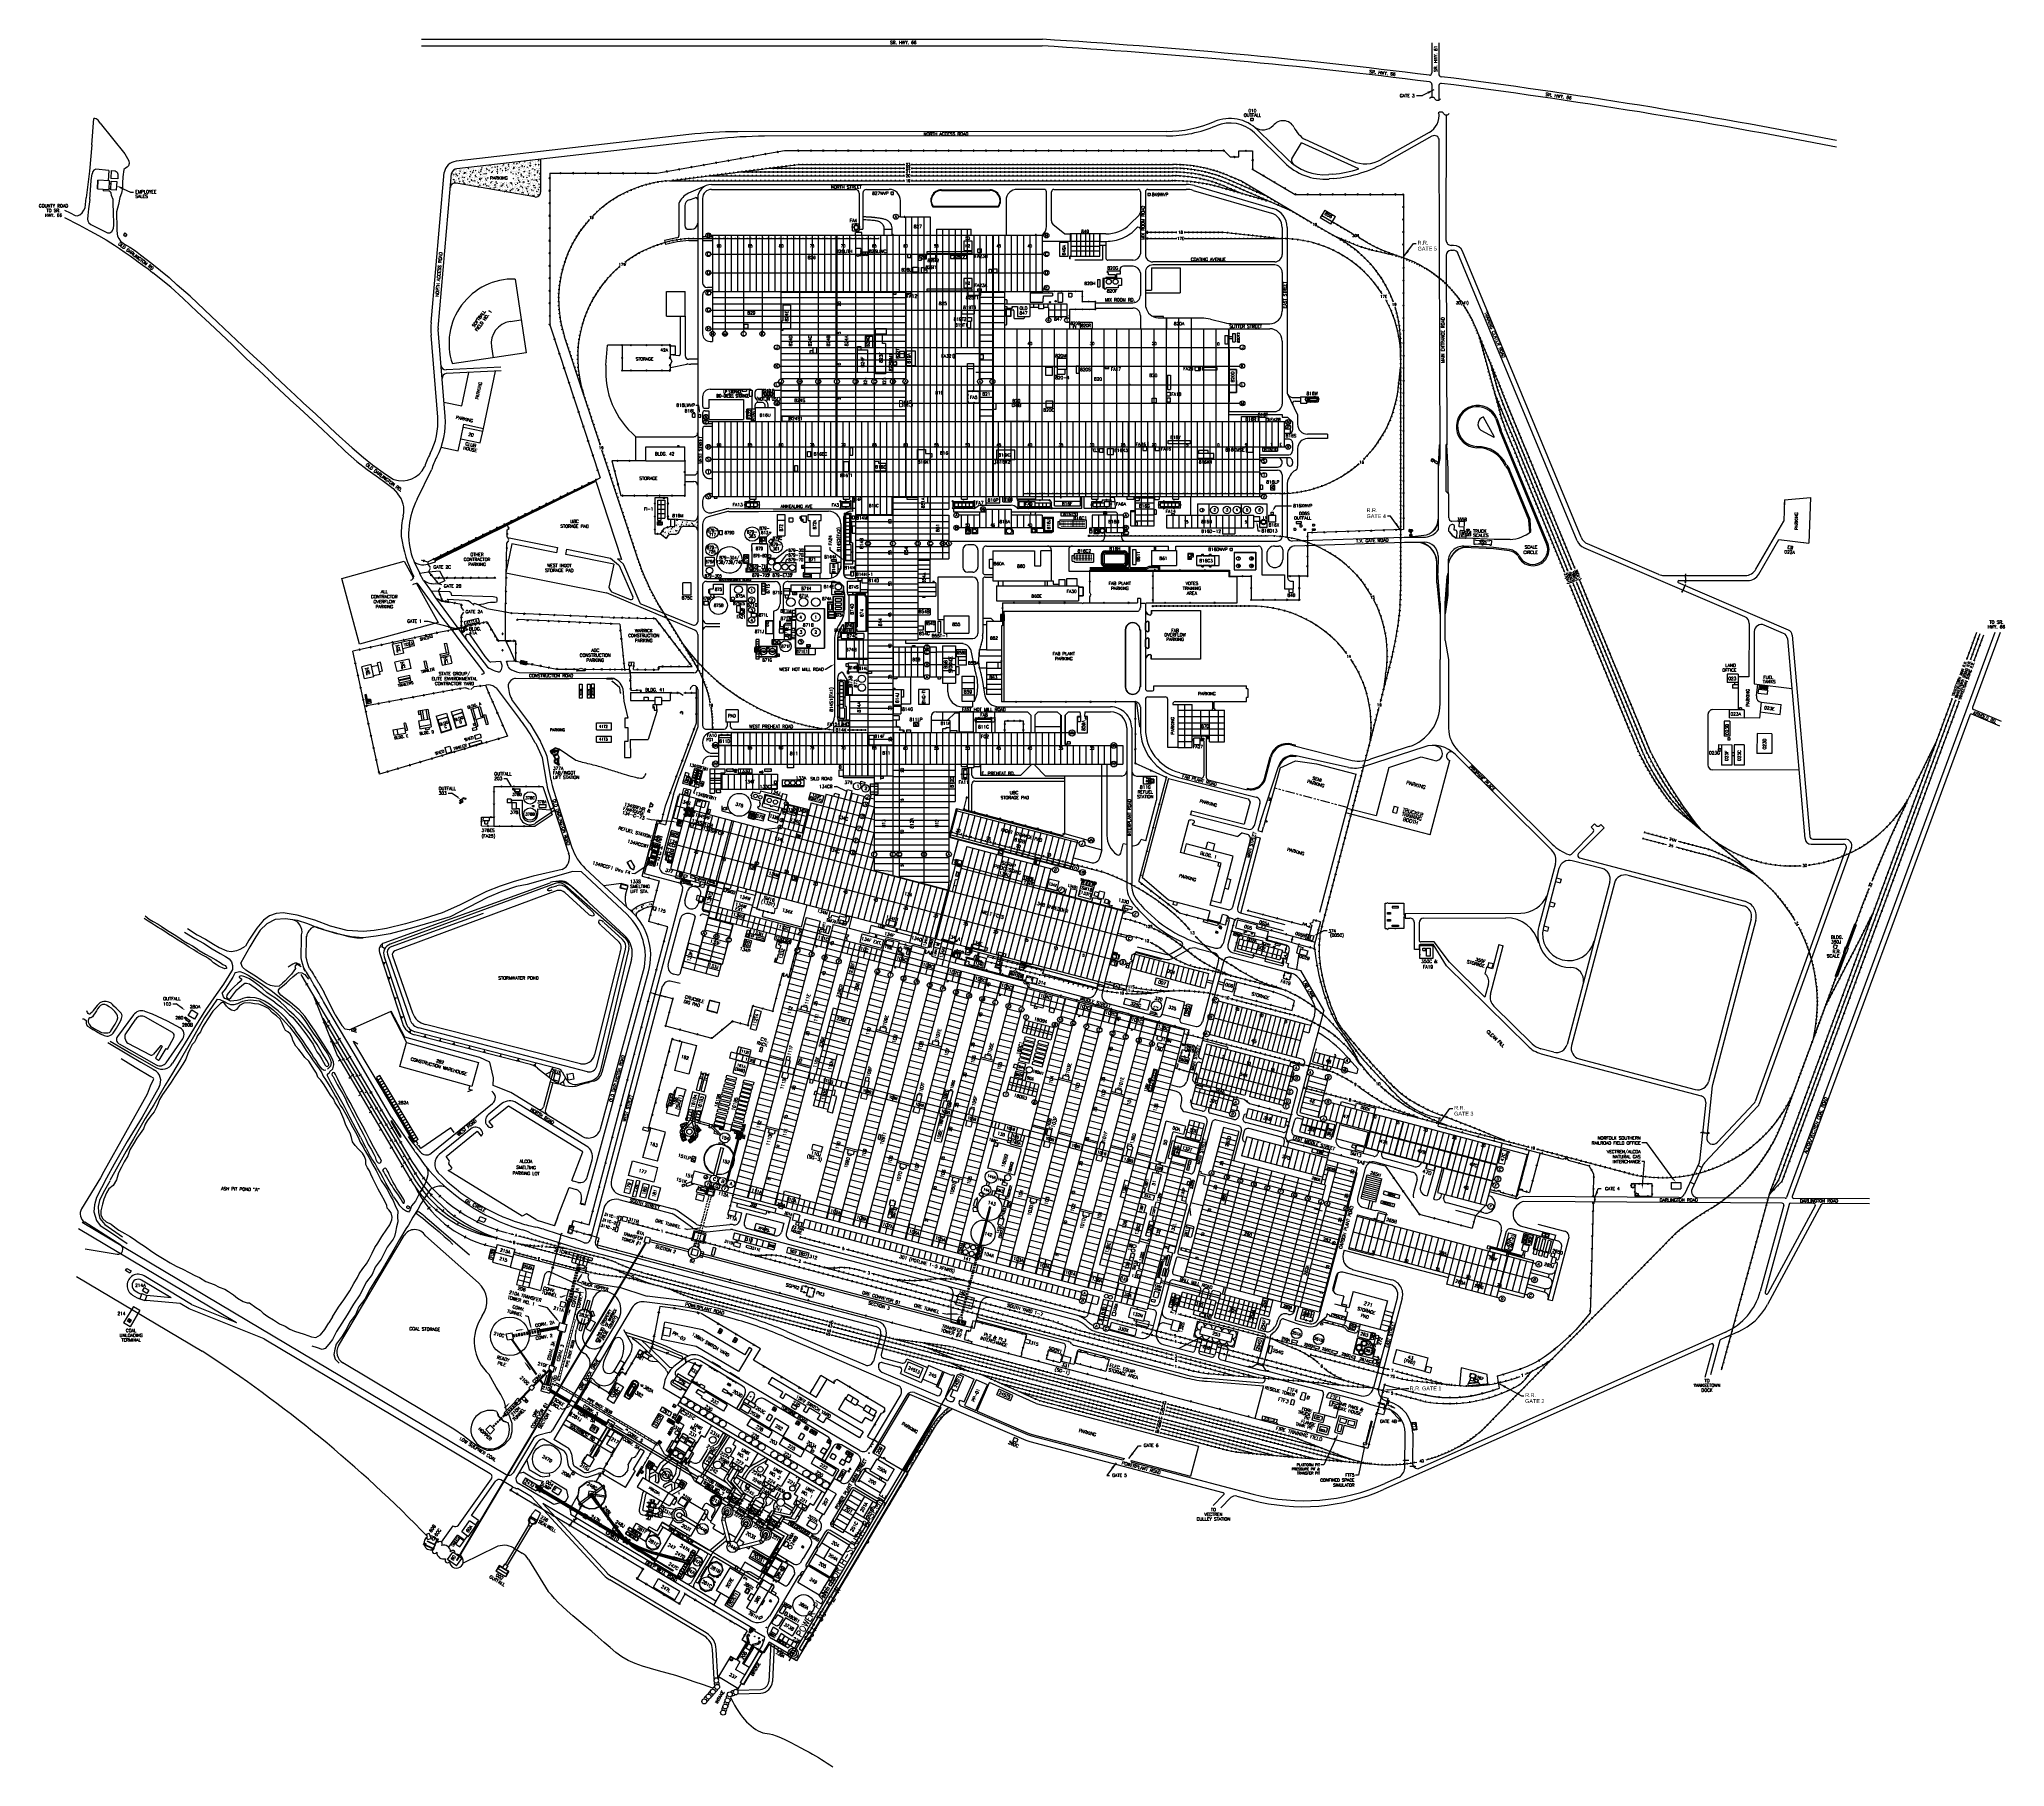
# Model space of a CAD drawing. Extents: x -16413 to 78405, y -232 to 83089.
import ezdxf
from ezdxf import colors
from ezdxf.entities.mleader import LeaderData, LeaderLine
from ezdxf.enums import TextEntityAlignment as Align
from ezdxf.math import Vec2, Vec3

# ---------------------------------------------------------------- set-up
doc = ezdxf.new("R2010")
doc.units = 0
doc.header["$LTSCALE"] = 350
doc.header["$MEASUREMENT"] = 0
for name, pattern in [('BACKGROUND$0$DASHED', [0.75, 0.5, -0.25]), ('CV0', [1, 1]), ('CV1', [1, 1]), ('CV28', [1, 1]), ('CV34', [1, 1]), ('CV44', [1, 1]), ('CV45', [1, 1]), ('CV78', [1, 1]), ('DASHED', [0.75, 0.5, -0.25]), ('HIDDEN', [0.375, 0.25, -0.125]), ('HIDDEN2', [0.1875, 0.125, -0.0625]), ('PHANTOM', [2.5, 1.25, -0.25, 0.25, -0.25, 0.25, -0.25]), ('PHANTOM2', [1.25, 0.625, -0.125, 0.125, -0.125, 0.125, -0.125])]:
    doc.linetypes.add(name, pattern=pattern)
doc.layers.get('0').update_dxf_attribs({"color": 3, "linetype": 'CONTINUOUS'})
doc.layers.add('BACKGROUND', color=7, linetype='CONTINUOUS')
doc.layers.add('FENCE', color=7, linetype='CONTINUOUS')
doc.styles.add('ARIAL', font='arial.ttf')
doc.styles.add('SIMPLEX', font='SIMPLEX')
doc.styles.add('SITEMAS$0$SIMPLEX', font='SIMPLEX', dxfattribs={"width": 0.75})
doc.styles.get("Standard").update_dxf_attribs({"font": 'SIMPLEX'})
doc.linetypes.add('XREF - PROPOSED HAUL ROAD$0$FENCELINE2', pattern='A,0.25,-0.1,[132,ltypeshp.shx,S=0.1,R=0,X=-0.1,Y=0],-0.1,1', length=1.45)

# ---------------------------------------------------------------- blocks, each defined once
blk = doc.blocks.new('RR', base_point=(-429.5, 670.3))
blk.add_line((-429.5, 674.1), (-429.5, 666.6))
blk = doc.blocks.new('RR-flat-64')
at = {"layer": 'BACKGROUND'}
blk.add_line((-10, -36), (10, 36), dxfattribs=at)
blk = doc.blocks.new('RR-flat-63')
at = {"layer": 'BACKGROUND'}
blk.add_line((-10, -36), (10, 36), dxfattribs=at)
blk = doc.blocks.new('RR-flat-62')
at = {"layer": 'BACKGROUND'}
blk.add_line((-10, -36), (10, 36), dxfattribs=at)
blk = doc.blocks.new('RR-flat-61')
at = {"layer": 'BACKGROUND'}
blk.add_line((-10, -36), (10, 36), dxfattribs=at)
blk = doc.blocks.new('RR-flat-60')
at = {"layer": 'BACKGROUND'}
blk.add_line((-10, -36), (10, 36), dxfattribs=at)
blk = doc.blocks.new('RR-flat-59')
at = {"layer": 'BACKGROUND'}
blk.add_line((-10, -36), (10, 36), dxfattribs=at)
blk = doc.blocks.new('RR-flat-58')
at = {"layer": 'BACKGROUND'}
blk.add_line((-10, -36), (10, 36), dxfattribs=at)
blk = doc.blocks.new('RR-flat-57')
at = {"layer": 'BACKGROUND'}
blk.add_line((-10, -36), (10, 36), dxfattribs=at)
blk = doc.blocks.new('RR-flat-56')
at = {"layer": 'BACKGROUND'}
blk.add_line((-10, -36), (10, 36), dxfattribs=at)
blk = doc.blocks.new('RR-flat-55')
at = {"layer": 'BACKGROUND'}
blk.add_line((-10, -36), (10, 36), dxfattribs=at)
blk = doc.blocks.new('RR-flat-54')
at = {"layer": 'BACKGROUND'}
blk.add_line((-10, -36), (10, 36), dxfattribs=at)
blk = doc.blocks.new('RR-flat-53')
at = {"layer": 'BACKGROUND'}
blk.add_line((-10, -36), (10, 36), dxfattribs=at)
blk = doc.blocks.new('RR-flat-52')
at = {"layer": 'BACKGROUND'}
blk.add_line((-10, -36), (10, 36), dxfattribs=at)
blk = doc.blocks.new('RR-flat-51')
at = {"layer": 'BACKGROUND'}
blk.add_line((-10, -36), (10, 36), dxfattribs=at)
blk = doc.blocks.new('RR-flat-50')
at = {"layer": 'BACKGROUND'}
blk.add_line((12, 35), (-12, -35), dxfattribs=at)
blk = doc.blocks.new('RR-flat-49')
at = {"layer": 'BACKGROUND'}
blk.add_line((15, 34), (-15, -34), dxfattribs=at)
blk = doc.blocks.new('RR-flat-48')
at = {"layer": 'BACKGROUND'}
blk.add_line((15, 34), (-15, -34), dxfattribs=at)
blk = doc.blocks.new('RR-flat-47')
at = {"layer": 'BACKGROUND'}
blk.add_line((15, 34), (-15, -34), dxfattribs=at)
blk = doc.blocks.new('RR-flat-46')
at = {"layer": 'BACKGROUND'}
blk.add_line((-10, -36), (10, 36), dxfattribs=at)
blk = doc.blocks.new('RR-flat-45')
at = {"layer": 'BACKGROUND'}
blk.add_line((-10, -36), (10, 36), dxfattribs=at)
blk = doc.blocks.new('RR-flat-44')
at = {"layer": 'BACKGROUND'}
blk.add_line((-10, -36), (10, 36), dxfattribs=at)
blk = doc.blocks.new('RR-flat-43')
at = {"layer": 'BACKGROUND'}
blk.add_line((-10, -36), (10, 36), dxfattribs=at)
blk = doc.blocks.new('RR-flat-42')
at = {"layer": 'BACKGROUND'}
blk.add_line((-10, -36), (10, 36), dxfattribs=at)
blk = doc.blocks.new('RR-flat-41')
at = {"layer": 'BACKGROUND'}
blk.add_line((-10, -36), (10, 36), dxfattribs=at)
blk = doc.blocks.new('RR-flat-40')
at = {"layer": 'BACKGROUND'}
blk.add_line((-10, -36), (10, 36), dxfattribs=at)
blk = doc.blocks.new('RR-flat-39')
at = {"layer": 'BACKGROUND'}
blk.add_line((-10, -36), (10, 36), dxfattribs=at)
blk = doc.blocks.new('RR-flat-38')
at = {"layer": 'BACKGROUND'}
blk.add_line((-10, -36), (10, 36), dxfattribs=at)
blk = doc.blocks.new('RR-flat-37')
at = {"layer": 'BACKGROUND'}
blk.add_line((-10, -36), (10, 36), dxfattribs=at)
blk = doc.blocks.new('RR-flat-36')
at = {"layer": 'BACKGROUND'}
blk.add_line((-10, -36), (10, 36), dxfattribs=at)
blk = doc.blocks.new('RR-flat-35')
at = {"layer": 'BACKGROUND'}
blk.add_line((-10, -36), (10, 36), dxfattribs=at)
blk = doc.blocks.new('RR-flat-34')
at = {"layer": 'BACKGROUND'}
blk.add_line((-10, -36), (10, 36), dxfattribs=at)
blk = doc.blocks.new('RR-flat-33')
at = {"layer": 'BACKGROUND'}
blk.add_line((-10, -36), (10, 36), dxfattribs=at)
blk = doc.blocks.new('RR-flat-32')
at = {"layer": 'BACKGROUND'}
blk.add_line((-10, -36), (10, 36), dxfattribs=at)
blk = doc.blocks.new('RR-flat-31')
at = {"layer": 'BACKGROUND'}
blk.add_line((-10, -36), (10, 36), dxfattribs=at)
blk = doc.blocks.new('RR-flat-30')
at = {"layer": 'BACKGROUND'}
blk.add_line((-10, -36), (10, 36), dxfattribs=at)
blk = doc.blocks.new('RR-flat-29')
at = {"layer": 'BACKGROUND'}
blk.add_line((-10, -36), (10, 36), dxfattribs=at)
blk = doc.blocks.new('RR-flat-28')
at = {"layer": 'BACKGROUND'}
blk.add_line((-10, -36), (10, 36), dxfattribs=at)
blk = doc.blocks.new('RR-flat-27')
at = {"layer": 'BACKGROUND'}
blk.add_line((-10, -36), (10, 36), dxfattribs=at)
blk = doc.blocks.new('RR-flat-26')
at = {"layer": 'BACKGROUND'}
blk.add_line((-10, -36), (10, 36), dxfattribs=at)
blk = doc.blocks.new('RR-flat-25')
at = {"layer": 'BACKGROUND'}
blk.add_line((-10, -36), (10, 36), dxfattribs=at)
blk = doc.blocks.new('RR-flat-24')
at = {"layer": 'BACKGROUND'}
blk.add_line((-10, -36), (10, 36), dxfattribs=at)
blk = doc.blocks.new('RR-flat-23')
at = {"layer": 'BACKGROUND'}
blk.add_line((-10, -36), (10, 36), dxfattribs=at)
blk = doc.blocks.new('RR-flat-22')
at = {"layer": 'BACKGROUND'}
blk.add_line((15, 34), (-15, -34), dxfattribs=at)
blk = doc.blocks.new('RR-flat-21')
at = {"layer": 'BACKGROUND'}
blk.add_line((-10, -36), (10, 36), dxfattribs=at)
blk = doc.blocks.new('RR-flat-20')
at = {"layer": 'BACKGROUND'}
blk.add_line((-10, -36), (10, 36), dxfattribs=at)
blk = doc.blocks.new('RR-flat-19')
at = {"layer": 'BACKGROUND'}
blk.add_line((15, 34), (-15, -34), dxfattribs=at)
blk = doc.blocks.new('RR-flat-18')
at = {"layer": 'BACKGROUND'}
blk.add_line((15, 34), (-15, -34), dxfattribs=at)
blk = doc.blocks.new('RR-flat-17')
at = {"layer": 'BACKGROUND'}
blk.add_line((15, 34), (-15, -34), dxfattribs=at)
blk = doc.blocks.new('RR-flat-16')
at = {"layer": 'BACKGROUND'}
blk.add_line((15, 34), (-15, -34), dxfattribs=at)
blk = doc.blocks.new('RR-flat-15')
at = {"layer": 'BACKGROUND'}
blk.add_line((15, 34), (-15, -34), dxfattribs=at)
blk = doc.blocks.new('RR-flat-14')
at = {"layer": 'BACKGROUND'}
blk.add_line((-10, -36), (10, 36), dxfattribs=at)
blk = doc.blocks.new('RR-flat-13')
at = {"layer": 'BACKGROUND'}
blk.add_line((-10, -36), (10, 36), dxfattribs=at)
blk = doc.blocks.new('RR-flat-12')
at = {"layer": 'BACKGROUND'}
blk.add_line((-10, -36), (10, 36), dxfattribs=at)
blk = doc.blocks.new('RR-flat-11')
at = {"layer": 'BACKGROUND'}
blk.add_line((-10, -36), (10, 36), dxfattribs=at)
blk = doc.blocks.new('RR-flat-10')
at = {"layer": 'BACKGROUND'}
blk.add_line((-10, -36), (10, 36), dxfattribs=at)
blk = doc.blocks.new('RR-flat-9')
at = {"layer": 'BACKGROUND'}
blk.add_line((-10, -36), (10, 36), dxfattribs=at)
blk = doc.blocks.new('RR-flat-8')
at = {"layer": 'BACKGROUND'}
blk.add_line((-10, -36), (10, 36), dxfattribs=at)
blk = doc.blocks.new('RR-flat-7')
at = {"layer": 'BACKGROUND'}
blk.add_line((-10, -36), (10, 36), dxfattribs=at)
blk = doc.blocks.new('RR-flat-6')
at = {"layer": 'BACKGROUND'}
blk.add_line((15, 34), (-15, -34), dxfattribs=at)
blk = doc.blocks.new('RR-flat-5')
at = {"layer": 'BACKGROUND'}
blk.add_line((15, 34), (-15, -34), dxfattribs=at)
blk = doc.blocks.new('RR-flat-4')
at = {"layer": 'BACKGROUND'}
blk.add_line((15, 34), (-15, -34), dxfattribs=at)
blk = doc.blocks.new('RR-flat-3')
at = {"layer": 'BACKGROUND'}
blk.add_line((-10, -36), (10, 36), dxfattribs=at)
blk = doc.blocks.new('RR-flat-2')
at = {"layer": 'BACKGROUND'}
blk.add_line((-10, -36), (10, 36), dxfattribs=at)
blk = doc.blocks.new('RR-flat-1')
at = {"layer": 'BACKGROUND'}
blk.add_line((-10, -36), (10, 36), dxfattribs=at)

msp = doc.modelspace()

# ---------------------------------------------------------------- linework, layer by layer
at = {"layer": 'BACKGROUND'}
for p, q in [((2027, 83089), (31978, 83089)), ((2029, 82771), (31968, 82771)), ((50770, 82915), (50770, 81464)), ((51107, 82911), (51107, 81421)), ((50868, 80654), (50310, 80377)), ((50770, 80902), (50770, 80286)), ((51107, 80859), (51107, 80161)), ((50278, 80369), (50035, 80369)), ((-13883, 77992), (-13789, 79264)), ((-13731, 79272), (-13789, 79264)), ((-13663, 79258), (-13731, 79272)), ((-13574, 79196), (-13663, 79258)), ((-13481, 79051), (-13574, 79196)), ((-13481, 79051), (-12292, 77568)), ((42026, 79288), (42146, 79288)), ((42026, 79288), (42026, 79168)), ((42026, 79168), (42146, 79168)), ((42146, 79288), (42146, 79168)), ((43799, 77315), (42357, 78724)), ((51461, 73390), (51474, 79446)), ((-13883, 77992), (-13999, 76731)), ((14915, 78490), (3695, 77205)), ((16203, 78275), (3736, 76847)), ((37967, 78645), (17293, 78627)), ((37967, 78429), (18581, 78412)), ((20169, 77752), (20238, 77685)), ((20237, 77753), (20170, 77684)), ((20773, 77752), (20841, 77685)), ((20841, 77753), (20774, 77684)), ((21376, 77752), (21445, 77685)), ((21444, 77753), (21377, 77684)), ((21980, 77752), (22049, 77685)), ((22048, 77753), (21981, 77684)), ((22583, 77752), (22652, 77685)), ((22651, 77753), (22584, 77684)), ((23187, 77752), (23256, 77685)), ((23255, 77753), (23188, 77684)), ((23791, 77752), (23860, 77685)), ((23859, 77753), (23792, 77684)), ((24394, 77752), (24463, 77685)), ((24462, 77753), (24395, 77684)), ((24998, 77752), (25067, 77685)), ((25066, 77753), (24999, 77684)), ((25669, 77753), (25602, 77684)), ((25602, 77752), (25670, 77685)), ((26205, 77752), (26274, 77685)), ((26273, 77753), (26206, 77684)), ((26809, 77752), (26878, 77685)), ((26877, 77753), (26810, 77684)), ((27412, 77752), (27481, 77685)), ((27480, 77753), (27413, 77684)), ((28016, 77752), (28085, 77685)), ((28084, 77753), (28017, 77684)), ((28620, 77752), (28688, 77685)), ((28687, 77753), (28621, 77684)), ((29223, 77752), (29292, 77685)), ((29291, 77753), (29224, 77684)), ((29827, 77752), (29896, 77685)), ((29895, 77753), (29828, 77684)), ((30430, 77752), (30499, 77685)), ((30498, 77753), (30431, 77684)), ((31034, 77752), (31103, 77685)), ((31102, 77753), (31035, 77684)), ((31638, 77752), (31706, 77685)), ((31706, 77753), (31639, 77684)), ((32241, 77752), (32310, 77685)), ((32309, 77753), (32242, 77684)), ((32845, 77752), (32914, 77685)), ((32913, 77753), (32846, 77684)), ((33448, 77752), (33517, 77685)), ((33516, 77753), (33449, 77684)), ((34052, 77752), (34121, 77685)), ((34120, 77753), (34053, 77684)), ((34656, 77752), (34725, 77685)), ((34724, 77753), (34657, 77684)), ((35259, 77752), (35328, 77685)), ((35327, 77753), (35260, 77684)), ((35863, 77752), (35932, 77685)), ((35931, 77753), (35864, 77684)), ((36534, 77753), (36467, 77684)), ((36467, 77752), (36535, 77685)), ((37070, 77752), (37139, 77685)), ((37138, 77753), (37071, 77684)), ((37674, 77752), (37743, 77685)), ((37742, 77753), (37675, 77684)), ((38277, 77752), (38346, 77685)), ((38345, 77753), (38278, 77684)), ((38881, 77752), (38950, 77685)), ((38949, 77753), (38882, 77684)), ((39485, 77752), (39553, 77685)), ((39552, 77753), (39486, 77684)), ((40088, 77752), (40157, 77685)), ((40156, 77753), (40089, 77684)), ((40745, 77763), (40708, 77674)), ((43648, 77161), (42206, 78570)), ((44008, 77321), (44479, 78096)), ((47248, 76837), (44479, 78096)), ((46930, 77218), (44651, 78255)), ((50634, 78590), (48325, 77285)), ((50766, 78417), (48586, 77182)), ((51173, 62867), (51125, 78209)), ((-13688, 76822), (-13777, 76784)), ((-13063, 76767), (-13688, 76822)), ((-12331, 76810), (-12384, 76462)), ((-12256, 76877), (-12331, 76810)), ((-12292, 77568), (-12090, 77228)), ((-12174, 76926), (-12256, 76877)), ((-12104, 76989), (-12174, 76926)), ((-12080, 77101), (-12104, 76989)), ((-12090, 77228), (-12080, 77101)), ((3623, 76811), (3644, 76804)), ((3638, 76818), (3644, 76804)), ((3667, 76828), (3667, 76828)), ((3737, 76808), (3737, 76808)), ((3853, 76803), (3853, 76803)), ((3893, 76833), (3893, 76833)), ((4032, 76877), (4032, 76877)), ((4063, 76878), (4063, 76878)), ((4258, 76882), (4258, 76882)), ((4283, 76867), (4271, 76850)), ((4271, 76850), (4292, 76842)), ((4283, 76867), (4292, 76842)), ((4289, 76828), (4289, 76828)), ((4410, 76868), (4410, 76868)), ((4436, 76813), (4436, 76813)), ((4506, 76877), (4506, 76877)), ((4536, 76864), (4536, 76864)), ((4622, 76931), (4622, 76931)), ((4759, 76951), (4759, 76951)), ((4783, 76901), (4783, 76901)), ((4792, 76946), (4792, 76946)), ((4800, 76862), (4800, 76862)), ((4876, 76947), (4876, 76947)), ((4895, 76831), (4893, 76810)), ((4893, 76810), (4915, 76814)), ((4895, 76831), (4915, 76814)), ((4904, 76941), (4904, 76941)), ((4931, 76906), (4919, 76888)), ((4919, 76888), (4941, 76881)), ((4921, 76809), (4921, 76809)), ((4931, 76906), (4941, 76881)), ((4949, 76876), (4949, 76876)), ((4987, 76980), (4987, 76980)), ((4992, 76943), (4992, 76943)), ((5026, 76960), (5026, 76960)), ((5030, 76937), (5030, 76937)), ((5042, 76849), (5042, 76849)), ((5109, 76938), (5109, 76938)), ((5118, 76837), (5118, 76837)), ((5158, 76879), (5156, 76858)), ((5156, 76858), (5178, 76862)), ((5158, 76879), (5178, 76862)), ((5165, 76911), (5165, 76911)), ((5168, 76845), (5168, 76845)), ((5185, 76820), (5173, 76803)), ((5173, 76803), (5194, 76796)), ((5185, 76820), (5194, 76796)), ((5225, 76934), (5225, 76934)), ((5235, 76945), (5235, 76945)), ((5277, 76974), (5277, 76974)), ((5326, 77029), (5314, 77012)), ((5314, 77012), (5335, 77005)), ((5326, 77029), (5335, 77005)), ((5342, 76930), (5342, 76930)), ((5344, 76843), (5344, 76843)), ((5352, 77029), (5352, 77029)), ((5392, 76875), (5392, 76875)), ((5398, 77014), (5398, 77014)), ((5415, 76881), (5415, 76881)), ((5421, 76928), (5419, 76907)), ((5419, 76907), (5441, 76911)), ((5421, 76928), (5441, 76911)), ((5458, 76926), (5458, 76926)), ((5469, 76959), (5469, 76959)), ((5483, 76886), (5483, 76886)), ((5524, 77010), (5524, 77010)), ((5530, 76960), (5530, 76960)), ((5536, 76922), (5536, 76922)), ((5580, 76944), (5568, 76927)), ((5568, 76927), (5589, 76920)), ((5575, 76921), (5575, 76921)), ((5580, 76944), (5589, 76920)), ((5662, 76917), (5662, 76917)), ((5676, 76838), (5671, 76807)), ((5671, 76807), (5704, 76811)), ((5674, 76830), (5674, 76830)), ((5676, 76838), (5704, 76811)), ((5678, 76944), (5678, 76944)), ((5684, 76976), (5683, 76955)), ((5683, 76955), (5704, 76959)), ((5684, 76976), (5704, 76959)), ((5691, 76917), (5691, 76917)), ((5708, 76892), (5708, 76892)), ((5771, 77046), (5771, 77046)), ((5800, 77078), (5800, 77078)), ((5800, 76825), (5800, 76825)), ((5808, 76913), (5808, 76913)), ((5833, 76859), (5822, 76842)), ((5822, 76842), (5843, 76834)), ((5833, 76859), (5843, 76834)), ((5835, 76874), (5835, 76874)), ((5847, 76935), (5847, 76935)), ((5886, 76822), (5886, 76822)), ((5892, 77087), (5892, 77087)), ((5894, 77009), (5894, 77009)), ((5902, 77085), (5902, 77085)), ((5909, 76954), (5909, 76954)), ((5912, 76958), (5912, 76958)), ((5924, 76909), (5924, 76909)), ((5948, 77025), (5946, 77004)), ((5946, 77004), (5968, 77008)), ((5948, 77025), (5968, 77008)), ((5974, 77068), (5963, 77051)), ((5963, 77051), (5984, 77043)), ((5974, 77068), (5984, 77043)), ((6018, 77082), (6018, 77082)), ((6018, 77081), (6018, 77081)), ((6030, 76995), (6030, 76995)), ((6041, 76904), (6041, 76904)), ((6047, 76862), (6047, 76862)), ((6075, 76885), (6070, 76854)), ((6070, 76854), (6103, 76858)), ((6073, 76941), (6073, 76941)), ((6075, 76885), (6103, 76858)), ((6121, 76943), (6121, 76943)), ((6135, 77077), (6135, 77077)), ((6156, 76990), (6156, 76990)), ((6157, 76900), (6157, 76900)), ((6168, 76903), (6168, 76903)), ((6189, 76822), (6187, 76801)), ((6187, 76801), (6209, 76806)), ((6189, 76822), (6209, 76806)), ((6211, 77073), (6209, 77052)), ((6209, 77052), (6231, 77057)), ((6211, 77073), (6231, 77057)), ((6212, 76984), (6212, 76984)), ((6228, 76983), (6216, 76965)), ((6216, 76965), (6238, 76958)), ((6228, 76983), (6238, 76958)), ((6244, 77077), (6244, 77077)), ((6251, 77073), (6251, 77073)), ((6251, 76871), (6251, 76871)), ((6259, 77058), (6259, 77058)), ((6265, 77119), (6265, 77119)), ((6274, 76896), (6274, 76896)), ((6279, 76873), (6279, 76873)), ((6294, 76898), (6294, 76898)), ((6306, 76811), (6306, 76811)), ((6355, 76957), (6355, 76957)), ((6368, 77068), (6368, 77068)), ((6390, 76891), (6390, 76891)), ((6403, 77027), (6403, 77027)), ((6430, 76803), (6430, 76803)), ((6433, 76806), (6433, 76806)), ((6438, 76990), (6438, 76990)), ((6452, 76871), (6450, 76850)), ((6450, 76850), (6472, 76854)), ((6452, 76871), (6472, 76854)), ((6473, 76931), (6469, 76900)), ((6469, 76900), (6502, 76904)), ((6482, 76898), (6470, 76880)), ((6470, 76880), (6491, 76873)), ((6474, 77122), (6472, 77101)), ((6472, 77101), (6494, 77105)), ((6473, 76931), (6502, 76904)), ((6474, 77122), (6494, 77105)), ((6482, 76898), (6491, 76873)), ((6484, 77064), (6484, 77064)), ((6507, 76887), (6507, 76887)), ((6512, 77155), (6512, 77155)), ((6524, 77068), (6524, 77068)), ((6529, 77146), (6529, 77146)), ((6541, 76935), (6541, 76935)), ((6564, 76942), (6564, 76942)), ((6569, 76846), (6569, 76846)), ((6577, 77033), (6577, 77033)), ((6601, 77060), (6601, 77060)), ((6623, 77107), (6611, 77089)), ((6611, 77089), (6632, 77082)), ((6616, 76920), (6616, 76920)), ((6623, 77107), (6632, 77082)), ((6623, 76883), (6623, 76883)), ((6624, 77107), (6624, 77107)), ((6651, 77063), (6651, 77063)), ((6662, 76976), (6662, 76976)), ((6680, 76843), (6680, 76843)), ((6687, 77076), (6687, 77076)), ((6715, 76920), (6714, 76899)), ((6714, 76899), (6736, 76903)), ((6715, 76920), (6736, 76903)), ((6717, 77056), (6717, 77056)), ((6722, 76872), (6722, 76872)), ((6736, 76812), (6724, 76795)), ((6737, 77171), (6736, 77150)), ((6736, 77150), (6758, 77154)), ((6736, 76812), (6745, 76788)), ((6737, 77171), (6758, 77154)), ((6740, 76879), (6740, 76879)), ((6759, 77192), (6759, 77192)), ((6764, 77160), (6764, 77160)), ((6789, 76971), (6789, 76971)), ((6795, 76852), (6795, 76852)), ((6799, 76955), (6799, 76955)), ((6800, 76884), (6800, 76884)), ((6802, 77039), (6802, 77039)), ((6834, 77051), (6834, 77051)), ((6856, 76874), (6856, 76874)), ((6877, 77021), (6865, 77004)), ((6865, 77004), (6886, 76997)), ((6872, 76978), (6867, 76947)), ((6867, 76947), (6901, 76950)), ((6872, 76978), (6901, 76950)), ((6877, 77021), (6886, 76997)), ((6898, 77100), (6898, 77100)), ((6927, 76879), (6927, 76879)), ((6933, 76895), (6933, 76895)), ((6941, 77082), (6941, 77082)), ((6951, 77047), (6951, 77047)), ((6972, 77145), (6972, 77145)), ((6973, 76870), (6973, 76870)), ((6979, 76968), (6977, 76947)), ((6977, 76947), (6999, 76951)), ((6979, 76968), (6999, 76951)), ((6980, 76969), (6980, 76969)), ((6988, 77156), (6988, 77156)), ((7001, 77219), (6999, 77198)), ((6999, 77198), (7021, 77202)), ((7001, 77219), (7021, 77202)), ((7012, 77223), (7006, 77213)), ((7006, 77213), (7027, 77206)), ((7008, 76941), (7008, 76941)), ((7018, 77141), (7018, 77141)), ((7020, 77223), (7027, 77206)), ((7036, 77008), (7036, 77008)), ((7042, 77222), (7042, 77222)), ((7067, 77043), (7067, 77043)), ((7089, 76866), (7089, 76866)), ((7131, 76936), (7119, 76919)), ((7119, 76919), (7140, 76912)), ((7130, 77075), (7130, 77075)), ((7131, 76936), (7140, 76912)), ((7145, 77136), (7145, 77136)), ((7156, 77049), (7156, 77049)), ((7159, 77218), (7159, 77218)), ((7159, 76901), (7159, 76901)), ((7165, 76871), (7165, 76871)), ((7167, 77088), (7167, 77088)), ((7174, 76916), (7174, 76916)), ((7184, 77038), (7184, 77038)), ((7206, 76862), (7206, 76862)), ((7207, 77159), (7207, 77159)), ((7242, 77017), (7240, 76996)), ((7240, 76996), (7262, 77000)), ((7242, 77017), (7262, 77000)), ((7242, 76954), (7242, 76954)), ((7271, 77145), (7260, 77128)), ((7260, 77128), (7281, 77121)), ((7263, 77251), (7262, 77247)), ((7262, 77247), (7284, 77251)), ((7271, 77024), (7266, 76993)), ((7266, 76993), (7300, 76997)), ((7271, 77145), (7281, 77121)), ((7271, 77024), (7300, 76997)), ((7275, 77214), (7275, 77214)), ((7281, 77253), (7284, 77251)), ((7283, 77044), (7283, 77044)), ((7294, 76957), (7294, 76957)), ((7298, 76944), (7298, 76944)), ((7300, 77034), (7300, 77034)), ((7306, 77131), (7306, 77131)), ((7312, 76824), (7312, 76824)), ((7322, 76857), (7322, 76857)), ((7337, 76831), (7337, 76831)), ((7345, 77018), (7345, 77018)), ((7353, 77205), (7353, 77205)), ((7384, 76851), (7373, 76834)), ((7373, 76834), (7394, 76827)), ((7384, 76851), (7394, 76827)), ((7392, 77210), (7392, 77210)), ((7392, 77173), (7392, 77173)), ((7416, 77144), (7416, 77144)), ((7417, 77030), (7417, 77030)), ((7421, 76952), (7421, 76952)), ((7432, 76864), (7432, 76864)), ((7439, 76853), (7439, 76853)), ((7451, 76940), (7451, 76940)), ((7483, 76814), (7481, 76793)), ((7483, 76814), (7503, 76797)), ((7505, 77065), (7503, 77044)), ((7503, 77044), (7525, 77048)), ((7505, 77065), (7525, 77048)), ((7508, 77205), (7508, 77205)), ((7512, 77214), (7512, 77214)), ((7525, 77060), (7513, 77043)), ((7513, 77043), (7535, 77035)), ((7524, 76950), (7524, 76950)), ((7525, 77060), (7535, 77035)), ((7530, 77081), (7530, 77081)), ((7532, 77137), (7532, 77137)), ((7533, 77026), (7533, 77026)), ((7538, 77278), (7538, 77278)), ((7555, 76849), (7555, 76849)), ((7559, 76860), (7559, 76860)), ((7573, 77074), (7573, 77074)), ((7608, 76870), (7608, 76870)), ((7625, 77201), (7625, 77201)), ((7639, 77209), (7639, 77209)), ((7650, 77158), (7650, 77158)), ((7650, 77122), (7650, 77122)), ((7650, 77021), (7650, 77021)), ((7666, 77269), (7654, 77251)), ((7654, 77251), (7676, 77244)), ((7655, 76807), (7655, 76807)), ((7663, 76993), (7663, 76993)), ((7670, 77070), (7665, 77039)), ((7665, 77039), (7698, 77043)), ((7666, 77269), (7676, 77244)), ((7668, 76989), (7668, 76989)), ((7670, 77180), (7670, 77180)), ((7670, 77070), (7698, 77043)), ((7672, 76845), (7672, 76845)), ((7685, 76953), (7685, 76953)), ((7702, 76880), (7702, 76880)), ((7710, 77067), (7710, 77067)), ((7718, 77254), (7718, 77254)), ((7741, 77197), (7741, 77197)), ((7747, 76863), (7745, 76842)), ((7745, 76842), (7767, 76846)), ((7747, 76863), (7767, 76846)), ((7766, 77017), (7766, 77017)), ((7769, 77114), (7767, 77093)), ((7767, 77093), (7769, 77093)), ((7769, 76960), (7767, 76957)), ((7767, 76957), (7769, 76957)), ((7769, 77114), (7769, 77113)), ((13998, 76270), (20213, 77050)), ((14407, 76847), (14487, 76793)), ((14474, 76860), (14420, 76780)), ((15002, 76952), (15081, 76898)), ((15069, 76965), (15015, 76885)), ((15596, 77057), (15676, 77003)), ((15663, 77070), (15609, 76990)), ((16191, 77162), (16270, 77108)), ((16257, 77174), (16203, 77095)), ((16785, 77267), (16865, 77213)), ((16852, 77279), (16798, 77200)), ((17380, 77372), (17459, 77318)), ((17446, 77384), (17392, 77305)), ((17974, 77476), (18053, 77422)), ((18041, 77489), (17987, 77410)), ((18568, 77581), (18648, 77527)), ((18635, 77594), (18581, 77515)), ((18779, 76870), (25342, 76870)), ((19163, 77686), (19242, 77632)), ((19230, 77699), (19176, 77620)), ((20213, 77050), (25342, 77050)), ((25649, 77050), (38286, 77050)), ((25649, 76870), (38286, 76870)), ((40771, 77700), (40682, 77737)), ((41207, 77447), (41275, 77380)), ((41275, 77447), (41208, 77379)), ((41759, 77747), (41828, 77680)), ((41827, 77747), (41760, 77679)), ((42169, 76831), (42077, 76806)), ((42089, 77299), (42157, 77232)), ((42157, 77300), (42090, 77231)), ((42110, 76865), (42136, 76772)), ((44115, 77042), (44012, 77190)), ((-13999, 76731), (-14148, 75435)), ((-13983, 75361), (-13908, 76282)), ((-13908, 76282), (-13867, 76608)), ((-13827, 76713), (-13867, 76608)), ((-13777, 76784), (-13827, 76713)), ((-13590, 76289), (-13613, 75869)), ((-13613, 75869), (-13590, 76289)), ((-13613, 75869), (-13044, 75838)), ((-13021, 76257), (-13590, 76289)), ((-13063, 76767), (-13090, 76261)), ((-13044, 75838), (-13021, 76257)), ((-13040, 75898), (-12963, 75894)), ((-13027, 76138), (-12949, 76133)), ((-12966, 75833), (-12943, 76253)), ((-12943, 76760), (-12964, 76376)), ((-12627, 76353), (-12964, 76376)), ((-12943, 76759), (-12942, 76758)), ((-12943, 76253), (-12679, 76238)), ((-12942, 76758), (-12751, 76745)), ((-12751, 76745), (-12664, 76677)), ((-12679, 76238), (-12702, 75818)), ((-12664, 76677), (-12632, 76591)), ((-12632, 76591), (-12627, 76353)), ((-12543, 75962), (-12008, 75722)), ((-12394, 75925), (-12446, 75660)), ((-12384, 76462), (-12403, 76152)), ((-12403, 76152), (-12394, 75925)), ((2487, 69428), (3120, 76658)), ((2824, 69153), (3477, 76610)), ((3465, 76116), (3453, 76099)), ((3453, 76099), (3475, 76092)), ((3461, 76282), (3461, 76282)), ((3465, 76116), (3475, 76092)), ((3468, 76369), (3468, 76369)), ((3480, 76281), (3480, 76281)), ((3493, 76619), (3481, 76602)), ((3481, 76602), (3503, 76595)), ((3485, 76102), (3485, 76102)), ((3493, 76619), (3503, 76595)), ((3497, 76149), (3497, 76149)), ((3505, 76224), (3505, 76224)), ((3513, 76410), (3513, 76410)), ((3521, 76597), (3521, 76597)), ((3528, 76636), (3528, 76636)), ((3532, 76541), (3532, 76541)), ((3548, 76718), (3548, 76718)), ((3551, 76460), (3551, 76460)), ((3556, 76337), (3554, 76316)), ((3554, 76316), (3576, 76320)), ((3556, 76337), (3576, 76320)), ((3559, 76630), (3559, 76630)), ((3567, 76337), (3567, 76337)), ((3578, 76588), (3576, 76567)), ((3576, 76567), (3598, 76571)), ((3577, 76498), (3577, 76498)), ((3577, 76278), (3577, 76278)), ((3578, 76588), (3598, 76571)), ((3606, 76325), (3594, 76308)), ((3594, 76308), (3615, 76301)), ((3606, 76325), (3615, 76301)), ((3606, 76277), (3606, 76277)), ((3618, 76189), (3618, 76189)), ((3623, 76233), (3619, 76202)), ((3619, 76202), (3652, 76206)), ((3623, 76233), (3652, 76206)), ((3644, 76267), (3644, 76267)), ((3645, 76632), (3645, 76632)), ((3651, 76454), (3651, 76454)), ((3654, 76675), (3654, 76675)), ((3659, 76641), (3659, 76641)), ((3667, 76455), (3667, 76455)), ((3681, 76606), (3676, 76575)), ((3676, 76575), (3710, 76579)), ((3681, 76606), (3710, 76579)), ((3683, 76154), (3683, 76154)), ((3686, 76626), (3686, 76626)), ((3690, 76471), (3690, 76471)), ((3691, 76341), (3691, 76341)), ((3694, 76274), (3694, 76274)), ((3698, 76538), (3698, 76538)), ((3698, 76528), (3698, 76528)), ((7488, 75483), (3699, 76152)), ((3706, 76715), (3706, 76715)), ((3715, 76406), (3715, 76406)), ((3725, 76267), (3725, 76267)), ((3731, 76759), (3731, 76759)), ((3747, 76534), (3735, 76517)), ((3735, 76517), (3756, 76510)), ((3744, 76185), (3744, 76185)), ((3747, 76534), (3756, 76510)), ((3761, 76628), (3761, 76628)), ((3766, 76554), (3766, 76554)), ((3784, 76451), (3784, 76451)), ((3795, 76755), (3795, 76755)), ((3798, 76134), (3798, 76134)), ((3798, 76134), (3798, 76134)), ((3801, 76350), (3801, 76350)), ((3810, 76269), (3810, 76269)), ((3820, 76385), (3818, 76364)), ((3818, 76364), (3840, 76368)), ((3820, 76385), (3840, 76368)), ((3824, 76534), (3824, 76534)), ((3836, 76446), (3836, 76446)), ((3836, 76146), (3836, 76146)), ((3842, 76636), (3840, 76615)), ((3840, 76615), (3862, 76619)), ((3842, 76636), (3862, 76619)), ((3860, 76240), (3848, 76223)), ((3848, 76223), (3869, 76216)), ((3853, 76314), (3853, 76314)), ((3860, 76240), (3869, 76216)), ((3869, 76273), (3869, 76273)), ((3888, 76743), (3876, 76726)), ((3876, 76726), (3897, 76719)), ((3877, 76460), (3877, 76460)), ((3878, 76624), (3878, 76624)), ((3885, 76646), (3885, 76646)), ((3888, 76743), (3897, 76719)), ((3900, 76447), (3900, 76447)), ((3916, 76795), (3916, 76795)), ((3927, 76265), (3927, 76265)), ((3933, 76663), (3933, 76663)), ((3940, 76744), (3940, 76744)), ((3962, 76442), (3962, 76442)), ((3970, 76799), (3970, 76799)), ((3974, 76354), (3974, 76354)), ((3975, 76540), (3975, 76540)), ((4001, 76449), (3989, 76432)), ((3989, 76432), (4010, 76425)), ((3991, 76221), (3991, 76221)), ((3994, 76619), (3994, 76619)), ((4000, 76129), (4000, 76129)), ((4001, 76449), (4010, 76425)), ((4008, 76316), (4008, 76316)), ((4010, 76336), (4010, 76336)), ((4016, 76503), (4016, 76503)), ((4017, 76443), (4017, 76443)), ((4022, 76279), (4017, 76248)), ((4017, 76248), (4051, 76252)), ((4022, 76279), (4051, 76252)), ((4024, 76690), (4024, 76690)), ((4042, 76791), (4042, 76791)), ((4043, 76261), (4043, 76261)), ((4045, 76132), (4045, 76132)), ((4047, 76203), (4047, 76203)), ((4054, 76703), (4054, 76703)), ((4055, 76390), (4055, 76390)), ((4061, 76183), (4059, 76162)), ((4059, 76162), (4081, 76166)), ((4061, 76183), (4081, 76166)), ((4063, 76577), (4063, 76577)), ((4071, 76764), (4071, 76764)), ((4071, 76571), (4071, 76571)), ((4080, 76653), (4075, 76622)), ((4075, 76622), (4109, 76626)), ((4080, 76653), (4109, 76626)), ((4083, 76434), (4081, 76413)), ((4081, 76413), (4103, 76417)), ((4083, 76434), (4103, 76417)), ((4086, 76795), (4086, 76795)), ((4098, 76674), (4098, 76674)), ((4100, 76350), (4100, 76350)), ((4114, 76155), (4102, 76138)), ((4102, 76138), (4123, 76131)), ((4105, 76685), (4103, 76664)), ((4103, 76664), (4125, 76668)), ((4105, 76685), (4125, 76668)), ((4111, 76615), (4111, 76615)), ((4112, 76262), (4112, 76262)), ((4114, 76155), (4123, 76131)), ((4129, 76129), (4129, 76129)), ((4142, 76658), (4130, 76641)), ((4130, 76641), (4151, 76634)), ((4133, 76470), (4133, 76470)), ((4133, 76438), (4133, 76438)), ((4142, 76658), (4151, 76634)), ((4160, 76257), (4160, 76257)), ((4168, 76265), (4168, 76265)), ((4175, 76758), (4175, 76758)), ((4180, 76699), (4180, 76699)), ((4184, 76077), (4184, 76077)), ((4192, 76611), (4192, 76611)), ((4203, 76791), (4203, 76791)), ((4209, 76479), (4209, 76479)), ((4210, 76553), (4210, 76553)), ((4226, 76135), (4226, 76135)), ((4228, 76611), (4228, 76611)), ((4234, 76322), (4234, 76322)), ((4238, 76258), (4238, 76258)), ((4242, 76509), (4242, 76509)), ((4255, 76364), (4243, 76347)), ((4243, 76347), (4264, 76339)), ((4245, 76349), (4245, 76349)), ((4250, 76695), (4250, 76695)), ((4250, 76434), (4250, 76434)), ((4250, 76170), (4250, 76170)), ((4255, 76364), (4264, 76339)), ((4276, 76252), (4276, 76252)), ((4280, 76145), (4280, 76145)), ((4301, 76073), (4301, 76073)), ((4318, 76607), (4318, 76607)), ((4319, 76786), (4319, 76786)), ((4324, 76231), (4322, 76210)), ((4322, 76210), (4344, 76215)), ((4324, 76231), (4344, 76215)), ((4330, 76519), (4330, 76519)), ((4344, 76607), (4344, 76607)), ((4346, 76482), (4344, 76462)), ((4344, 76462), (4366, 76466)), ((4346, 76482), (4366, 76466)), ((4347, 76386), (4347, 76386)), ((4367, 76070), (4356, 76052)), ((4356, 76052), (4377, 76045)), ((4365, 76178), (4365, 76178)), ((4368, 76733), (4366, 76713)), ((4366, 76713), (4388, 76717)), ((4366, 76430), (4366, 76430)), ((4367, 76070), (4377, 76045)), ((4368, 76733), (4388, 76717)), ((4373, 76365), (4373, 76365)), ((4376, 76165), (4376, 76165)), ((4381, 76552), (4381, 76552)), ((4383, 76743), (4383, 76743)), ((4396, 76573), (4384, 76555)), ((4384, 76555), (4405, 76548)), ((4388, 76078), (4388, 76078)), ((4389, 76739), (4389, 76739)), ((4393, 76248), (4393, 76248)), ((4396, 76573), (4405, 76548)), ((4404, 76065), (4404, 76065)), ((4412, 76252), (4412, 76252)), ((4421, 76326), (4416, 76295)), ((4416, 76295), (4450, 76298)), ((4417, 76068), (4417, 76068)), ((4418, 76539), (4418, 76539)), ((4420, 76439), (4420, 76439)), ((4421, 76326), (4450, 76298)), ((4427, 76736), (4427, 76736)), ((4428, 76626), (4428, 76626)), ((4436, 76782), (4436, 76782)), ((4453, 76335), (4453, 76335)), ((4456, 76515), (4456, 76515)), ((4461, 76602), (4461, 76602)), ((4468, 76427), (4468, 76427)), ((4479, 76699), (4474, 76668)), ((4474, 76668), (4507, 76672)), ((4479, 76699), (4507, 76672)), ((4483, 76426), (4483, 76426)), ((4485, 76294), (4485, 76294)), ((4488, 76131), (4488, 76131)), ((4508, 76279), (4497, 76261)), ((4497, 76261), (4518, 76254)), ((4508, 76279), (4518, 76254)), ((4509, 76244), (4509, 76244)), ((4514, 76073), (4514, 76073)), ((4536, 76782), (4525, 76764)), ((4525, 76764), (4546, 76757)), ((4534, 76064), (4534, 76064)), ((4536, 76782), (4546, 76757)), ((4541, 76673), (4541, 76673)), ((4548, 76776), (4548, 76776)), ((4552, 76778), (4552, 76778)), ((4565, 76029), (4564, 76008)), ((4564, 76008), (4586, 76012)), ((4565, 76644), (4565, 76644)), ((4565, 76029), (4586, 76012)), ((4576, 76469), (4576, 76469)), ((4577, 76598), (4577, 76598)), ((4583, 75997), (4583, 75997)), ((4587, 76280), (4586, 76259)), ((4586, 76259), (4607, 76263)), ((4587, 76280), (4607, 76263)), ((4591, 76184), (4591, 76184)), ((4594, 76423), (4594, 76423)), ((4599, 76421), (4599, 76421)), ((4599, 76371), (4599, 76371)), ((4606, 76335), (4606, 76335)), ((4607, 76558), (4607, 76558)), ((4609, 76531), (4608, 76510)), ((4608, 76510), (4629, 76514)), ((4609, 76531), (4629, 76514)), ((4611, 76264), (4611, 76264)), ((4614, 76744), (4614, 76744)), ((4618, 76757), (4618, 76757)), ((4623, 76202), (4623, 76202)), ((4626, 76240), (4626, 76240)), ((4631, 76782), (4629, 76761)), ((4629, 76761), (4651, 76765)), ((4631, 76782), (4651, 76765)), ((4649, 76488), (4638, 76470)), ((4638, 76470), (4659, 76463)), ((4646, 76060), (4646, 76060)), ((4649, 76488), (4659, 76463)), ((4650, 76060), (4650, 76060)), ((4653, 76552), (4653, 76552)), ((4669, 76774), (4669, 76774)), ((4674, 76772), (4674, 76772)), ((4686, 76684), (4686, 76684)), ((4688, 76348), (4688, 76348)), ((4694, 76594), (4694, 76594)), ((4703, 76551), (4703, 76551)), ((4716, 76417), (4716, 76417)), ((4722, 76041), (4722, 76041)), ((4723, 76144), (4723, 76144)), ((4730, 76227), (4730, 76227)), ((4732, 76330), (4732, 76330)), ((4737, 76414), (4737, 76414)), ((4742, 76235), (4742, 76235)), ((4744, 76243), (4744, 76243)), ((4745, 76601), (4745, 76601)), ((4762, 76194), (4750, 76176)), ((4750, 76176), (4772, 76169)), ((4753, 76788), (4753, 76788)), ((4762, 75999), (4757, 75967)), ((4757, 75967), (4790, 75971)), ((4761, 76110), (4761, 76110)), ((4762, 76194), (4772, 76169)), ((4762, 75999), (4790, 75971)), ((4767, 76056), (4767, 76056)), ((4769, 76114), (4769, 76114)), ((4777, 76301), (4777, 76301)), ((4790, 76697), (4778, 76679)), ((4778, 76679), (4800, 76672)), ((4785, 76769), (4785, 76769)), ((4785, 76488), (4785, 76488)), ((4790, 76697), (4800, 76672)), ((4792, 76675), (4792, 76675)), ((4810, 76590), (4810, 76590)), ((4812, 76680), (4812, 76680)), ((4820, 76372), (4815, 76341)), ((4815, 76341), (4848, 76345)), ((4820, 76372), (4848, 76345)), ((4824, 76592), (4824, 76592)), ((4827, 76742), (4827, 76742)), ((4829, 76077), (4827, 76057)), ((4827, 76057), (4849, 76061)), ((4829, 76077), (4849, 76061)), ((4832, 76413), (4832, 76413)), ((4841, 76459), (4841, 76459)), ((4851, 76329), (4849, 76308)), ((4849, 76308), (4871, 76312)), ((4851, 76329), (4871, 76312)), ((4859, 76231), (4859, 76231)), ((4862, 76538), (4862, 76538)), ((4870, 76238), (4870, 76238)), ((4873, 76580), (4871, 76559)), ((4871, 76559), (4893, 76563)), ((4878, 76746), (4873, 76714)), ((4873, 76714), (4906, 76718)), ((4873, 76580), (4893, 76563)), ((4878, 76746), (4906, 76718)), ((4882, 76151), (4882, 76151)), ((4883, 76051), (4883, 76051)), ((4903, 76403), (4891, 76385)), ((4891, 76385), (4913, 76378)), ((4897, 76334), (4897, 76334)), ((4899, 76018), (4899, 76018)), ((4902, 76765), (4902, 76765)), ((4903, 76403), (4913, 76378)), ((4927, 76585), (4927, 76585)), ((4932, 76130), (4932, 76130)), ((4948, 76046), (4948, 76046)), ((4949, 76409), (4949, 76409)), ((4950, 76588), (4950, 76588)), ((4955, 76233), (4955, 76233)), ((4962, 76500), (4962, 76500)), ((4963, 76420), (4963, 76420)), ((4971, 76607), (4971, 76607)), ((4975, 76227), (4975, 76227)), ((4979, 76793), (4979, 76793)), ((4979, 76367), (4979, 76367)), ((4984, 76672), (4984, 76672)), ((5000, 76047), (5000, 76047)), ((5016, 76108), (5004, 76091)), ((5004, 76091), (5025, 76084)), ((5008, 76146), (5008, 76146)), ((5016, 76108), (5025, 76084)), ((5018, 76761), (5018, 76761)), ((5019, 76468), (5019, 76468)), ((5020, 76059), (5020, 76059)), ((5044, 76611), (5032, 76594)), ((5032, 76594), (5053, 76587)), ((5037, 75926), (5037, 75926)), ((5043, 76581), (5043, 76581)), ((5044, 76611), (5053, 76587)), ((5054, 76263), (5054, 76263)), ((5059, 76716), (5059, 76716)), ((5061, 76756), (5061, 76756)), ((5066, 76404), (5066, 76404)), ((5086, 76090), (5086, 76090)), ((5088, 76495), (5088, 76495)), ((5089, 76059), (5089, 76059)), ((5092, 76126), (5090, 76105)), ((5090, 76105), (5112, 76109)), ((5092, 76222), (5092, 76222)), ((5092, 76126), (5112, 76109)), ((5094, 76276), (5094, 76276)), ((5096, 76551), (5096, 76551)), ((5100, 76408), (5100, 76408)), ((5102, 76463), (5102, 76463)), ((5110, 76650), (5110, 76650)), ((5114, 76377), (5112, 76356)), ((5112, 76356), (5134, 76360)), ((5114, 76377), (5134, 76360)), ((5116, 76043), (5116, 76043)), ((5117, 76275), (5117, 76275)), ((5125, 75977), (5125, 75977)), ((5131, 76347), (5131, 76347)), ((5133, 76163), (5133, 76163)), ((5136, 76628), (5134, 76607)), ((5134, 76607), (5156, 76611)), ((5135, 76757), (5135, 76757)), ((5136, 76628), (5156, 76611)), ((5141, 76350), (5141, 76350)), ((5157, 76317), (5145, 76300)), ((5145, 76300), (5166, 76293)), ((5146, 76054), (5146, 76054)), ((5149, 76537), (5149, 76537)), ((5161, 76045), (5156, 76014)), ((5156, 76014), (5189, 76018)), ((5157, 76724), (5157, 76724)), ((5157, 76317), (5166, 76293)), ((5158, 75967), (5158, 75967)), ((5160, 76577), (5160, 76577)), ((5161, 76045), (5189, 76018)), ((5166, 76143), (5166, 76143)), ((5180, 76757), (5180, 76757)), ((5182, 76400), (5182, 76400)), ((5197, 76624), (5197, 76624)), ((5201, 75939), (5201, 75939)), ((5208, 76218), (5208, 76218)), ((5219, 76418), (5214, 76387)), ((5214, 76387), (5237, 76390)), ((5219, 76418), (5237, 76401)), ((5226, 76403), (5226, 76403)), ((5233, 76039), (5233, 76039)), ((5251, 76752), (5251, 76752)), ((5255, 76183), (5255, 76183)), ((5270, 76023), (5258, 76006)), ((5258, 76006), (5279, 75999)), ((5270, 76741), (5270, 76741)), ((5270, 76023), (5279, 75999)), ((5277, 76792), (5272, 76761)), ((5272, 76761), (5305, 76765)), ((5277, 76792), (5305, 76765)), ((5284, 75962), (5284, 75962)), ((5296, 75875), (5296, 75875)), ((5304, 75908), (5304, 75908)), ((5306, 76752), (5306, 76752)), ((5312, 76095), (5312, 76095)), ((5318, 76665), (5318, 76665)), ((5325, 76214), (5325, 76214)), ((5333, 75924), (5331, 75903)), ((5331, 75903), (5353, 75907)), ((5333, 75924), (5353, 75907)), ((5336, 76656), (5336, 76656)), ((5349, 76034), (5349, 76034)), ((5355, 76175), (5353, 76154)), ((5353, 76154), (5375, 76158)), ((5355, 76175), (5375, 76158)), ((5368, 76748), (5368, 76748)), ((5372, 75857), (5372, 75857)), ((5375, 76129), (5375, 76129)), ((5376, 76224), (5376, 76224)), ((5393, 76091), (5393, 76091)), ((5399, 76677), (5397, 76656)), ((5397, 76656), (5419, 76660)), ((5399, 76677), (5419, 76660)), ((5409, 76230), (5399, 76215)), ((5399, 76215), (5420, 76208)), ((5410, 75925), (5410, 75925)), ((5412, 76230), (5420, 76208)), ((5422, 75870), (5422, 75870)), ((5439, 76735), (5427, 76718)), ((5427, 76718), (5448, 76711)), ((5427, 76671), (5427, 76671)), ((5439, 76735), (5448, 76711)), ((5441, 76210), (5441, 76210)), ((5443, 75952), (5443, 75952)), ((5444, 76660), (5444, 76660)), ((5451, 76139), (5451, 76139)), ((5466, 76030), (5466, 76030)), ((5475, 76699), (5475, 76699)), ((5485, 76744), (5485, 76744)), ((5490, 76026), (5490, 76026)), ((5498, 76212), (5498, 76212)), ((5502, 76219), (5502, 76219)), ((5504, 76754), (5504, 76754)), ((5524, 75938), (5512, 75921)), ((5512, 75921), (5533, 75914)), ((5514, 76586), (5514, 76586)), ((5514, 76132), (5514, 76132)), ((5522, 76773), (5522, 76773)), ((5524, 75938), (5533, 75914)), ((5531, 75999), (5531, 75999)), ((5532, 76058), (5532, 76058)), ((5553, 76789), (5553, 76789)), ((5560, 76091), (5555, 76060)), ((5555, 76060), (5588, 76064)), ((5558, 76205), (5558, 76205)), ((5560, 76091), (5588, 76064)), ((5567, 75854), (5567, 75854)), ((5582, 76026), (5582, 76026)), ((5597, 75972), (5595, 75951)), ((5595, 75951), (5617, 75955)), ((5597, 75972), (5617, 75955)), ((5601, 76739), (5601, 76739)), ((5609, 76142), (5609, 76142)), ((5618, 76223), (5617, 76202)), ((5617, 76202), (5639, 76206)), ((5618, 76223), (5639, 76206)), ((5640, 76127), (5640, 76127)), ((5644, 75938), (5644, 75938)), ((5652, 76040), (5652, 76040)), ((5665, 76147), (5653, 76130)), ((5653, 76130), (5674, 76123)), ((5662, 76725), (5661, 76704)), ((5661, 76704), (5683, 76708)), ((5662, 76725), (5683, 76708)), ((5665, 76147), (5674, 76123)), ((5669, 75957), (5669, 75957)), ((5669, 75907), (5669, 75907)), ((5674, 76201), (5674, 76201)), ((5677, 76144), (5677, 76144)), ((5693, 76650), (5681, 76633)), ((5681, 76633), (5702, 76626)), ((5691, 76697), (5691, 76697)), ((5693, 76650), (5702, 76626)), ((5699, 76022), (5699, 76022)), ((5701, 76705), (5701, 76705)), ((5713, 76740), (5713, 76740)), ((5718, 76735), (5718, 76735)), ((5779, 76035), (5779, 76035)), ((5790, 75947), (5790, 75947)), ((5791, 76197), (5791, 76197)), ((5808, 76001), (5808, 76001)), ((5812, 76738), (5812, 76738)), ((5815, 76017), (5815, 76017)), ((5816, 76188), (5816, 76188)), ((5818, 76128), (5818, 76128)), ((5829, 76605), (5829, 76605)), ((5834, 76731), (5834, 76731)), ((5839, 76748), (5839, 76748)), ((5847, 75888), (5847, 75888)), ((5853, 75924), (5853, 75924)), ((5855, 76075), (5855, 76075)), ((5860, 76021), (5858, 76000)), ((5858, 76000), (5880, 76004)), ((5860, 76021), (5880, 76004)), ((5870, 76670), (5870, 76670)), ((5878, 76635), (5878, 76635)), ((5887, 76164), (5887, 76164)), ((5907, 76193), (5907, 76193)), ((5918, 76062), (5907, 76045)), ((5907, 76045), (5928, 76037)), ((5917, 75943), (5917, 75943)), ((5918, 76062), (5928, 76037)), ((5926, 76774), (5924, 76753)), ((5924, 76753), (5946, 76757)), ((5926, 76774), (5946, 76757)), ((5928, 75855), (5928, 75855)), ((5932, 76013), (5932, 76013)), ((5938, 76733), (5938, 76733)), ((5947, 76753), (5947, 76753)), ((5950, 76646), (5950, 76646)), ((5951, 76727), (5951, 76727)), ((5959, 76138), (5954, 76107)), ((5954, 76107), (5987, 76111)), ((5959, 76138), (5987, 76111)), ((5976, 76057), (5976, 76057)), ((6008, 76205), (6008, 76205)), ((6024, 76188), (6024, 76188)), ((6026, 76072), (6026, 76072)), ((6034, 76006), (6034, 76006)), ((6042, 76193), (6042, 76193)), ((6048, 76009), (6048, 76009)), ((6052, 76141), (6052, 76141)), ((6065, 76754), (6065, 76754)), ((6067, 76722), (6067, 76722)), ((6087, 76774), (6076, 76756)), ((6076, 76756), (6097, 76749)), ((6076, 76641), (6076, 76641)), ((6087, 76774), (6097, 76749)), ((6087, 75937), (6087, 75937)), ((6123, 76069), (6121, 76048)), ((6121, 76048), (6143, 76052)), ((6123, 76069), (6143, 76052)), ((6135, 76200), (6135, 76200)), ((6140, 76184), (6140, 76184)), ((6146, 76112), (6146, 76112)), ((6156, 76739), (6156, 76739)), ((6172, 75977), (6160, 75959)), ((6160, 75959), (6182, 75952)), ((6164, 75980), (6164, 75980)), ((6165, 76004), (6165, 76004)), ((6165, 75863), (6165, 75863)), ((6172, 76050), (6172, 76050)), ((6172, 75977), (6182, 75952)), ((6184, 76718), (6184, 76718)), ((6185, 76770), (6185, 76770)), ((6196, 76610), (6196, 76610)), ((6204, 76797), (6204, 76797)), ((6212, 75937), (6212, 75937)), ((6219, 76124), (6219, 76124)), ((6243, 76684), (6243, 76684)), ((6257, 76180), (6257, 76180)), ((6261, 76127), (6261, 76127)), ((6273, 76108), (6273, 76108)), ((6282, 76000), (6282, 76000)), ((6284, 76020), (6284, 76020)), ((6296, 75923), (6296, 75923)), ((6300, 76714), (6300, 76714)), ((6313, 76186), (6301, 76168)), ((6301, 76168), (6322, 76161)), ((6302, 75888), (6302, 75888)), ((6313, 76186), (6322, 76161)), ((6314, 76669), (6314, 76669)), ((6323, 76678), (6323, 76678)), ((6341, 76689), (6329, 76671)), ((6329, 76671), (6350, 76664)), ((6341, 76689), (6350, 76664)), ((6358, 76184), (6353, 76153)), ((6353, 76153), (6386, 76157)), ((6358, 76184), (6386, 76157)), ((6364, 75867), (6363, 75846)), ((6364, 75867), (6384, 75850)), ((6373, 76176), (6373, 76176)), ((6386, 76118), (6384, 76097)), ((6384, 76097), (6406, 76101)), ((6386, 76118), (6406, 76101)), ((6390, 75869), (6390, 75869)), ((6391, 76752), (6391, 76752)), ((6398, 76055), (6398, 76055)), ((6398, 75996), (6398, 75996)), ((6411, 76016), (6411, 76016)), ((6426, 75892), (6414, 75874)), ((6414, 75874), (6435, 75867)), ((6417, 76710), (6417, 76710)), ((6419, 76056), (6419, 76056)), ((6422, 76616), (6422, 76616)), ((6422, 75928), (6422, 75928)), ((6426, 75892), (6435, 75867)), ((6430, 76620), (6428, 76599)), ((6428, 76599), (6450, 76603)), ((6430, 76620), (6450, 76603)), ((6444, 76719), (6444, 76719)), ((6454, 76395), (6446, 76382)), ((6446, 76376), (6463, 76370)), ((6454, 76395), (6463, 76370)), ((6461, 76344), (6461, 76344)), ((6462, 76586), (6462, 76586)), ((6464, 76353), (6464, 76353)), ((6490, 76171), (6490, 76171)), ((6491, 76365), (6491, 76365)), ((6496, 76140), (6496, 76140)), ((6502, 76277), (6502, 76277)), ((6515, 75992), (6515, 75992)), ((6520, 76145), (6520, 76145)), ((6529, 75912), (6529, 75912)), ((6531, 75936), (6531, 75936)), ((6533, 76705), (6533, 76705)), ((6537, 76099), (6537, 76099)), ((6545, 76286), (6545, 76286)), ((6549, 75924), (6549, 75924)), ((6553, 76473), (6553, 76473)), ((6567, 76101), (6555, 76083)), ((6555, 76083), (6576, 76076)), ((6558, 76526), (6558, 76526)), ((6561, 76659), (6561, 76659)), ((6567, 76101), (6576, 76076)), ((6571, 76714), (6571, 76714)), ((6576, 75986), (6576, 75986)), ((6580, 76349), (6580, 76349)), ((6582, 76627), (6582, 76627)), ((6595, 76604), (6583, 76586)), ((6583, 76586), (6604, 76579)), ((6584, 76173), (6584, 76173)), ((6592, 76360), (6592, 76360)), ((6595, 76604), (6604, 76579)), ((6599, 76738), (6599, 76738)), ((6600, 76546), (6600, 76546)), ((6600, 76494), (6600, 76494)), ((6606, 76167), (6606, 76167)), ((6608, 76733), (6608, 76733)), ((6628, 75915), (6626, 75894)), ((6626, 75894), (6648, 75898)), ((6628, 75915), (6648, 75898)), ((6629, 76273), (6629, 76273)), ((6631, 75987), (6631, 75987)), ((6634, 76534), (6634, 76534)), ((6640, 76185), (6640, 76185)), ((6650, 76166), (6648, 76145)), ((6648, 76145), (6670, 76150)), ((6650, 76701), (6650, 76701)), ((6650, 76166), (6670, 76150)), ((6658, 76053), (6658, 76053)), ((6669, 76330), (6669, 76330)), ((6672, 76417), (6670, 76396)), ((6670, 76396), (6692, 76401)), ((6672, 76417), (6692, 76401)), ((6674, 76521), (6674, 76521)), ((6694, 76668), (6692, 76648)), ((6692, 76648), (6714, 76652)), ((6694, 76668), (6714, 76652)), ((6698, 75857), (6694, 75826)), ((6708, 76309), (6696, 76292)), ((6696, 76292), (6717, 76285)), ((6697, 76345), (6697, 76345)), ((6698, 75857), (6727, 75830)), ((6704, 76126), (6704, 76126)), ((6708, 76309), (6717, 76285)), ((6709, 76622), (6709, 76622)), ((6720, 76534), (6720, 76534)), ((6723, 76163), (6723, 76163)), ((6724, 76795), (6745, 76788)), ((6738, 76402), (6738, 76402)), ((6740, 75922), (6740, 75922)), ((6748, 75983), (6748, 75983)), ((6756, 76231), (6752, 76199)), ((6752, 76199), (6785, 76203)), ((6755, 75918), (6755, 75918)), ((6756, 76231), (6785, 76203)), ((6757, 76668), (6757, 76668)), ((6763, 76105), (6763, 76105)), ((6766, 76697), (6766, 76697)), ((6767, 76181), (6767, 76181)), ((6771, 76291), (6771, 76291)), ((6778, 76093), (6778, 76093)), ((6779, 76478), (6779, 76478)), ((6787, 76665), (6787, 76665)), ((6791, 76517), (6791, 76517)), ((6792, 76463), (6792, 76463)), ((6796, 75961), (6796, 75961)), ((6821, 76015), (6809, 75998)), ((6809, 75998), (6830, 75991)), ((6814, 76604), (6810, 76573)), ((6810, 76573), (6843, 76577)), ((6813, 76340), (6813, 76340)), ((6814, 76604), (6843, 76577)), ((6818, 76751), (6818, 76751)), ((6821, 76015), (6830, 75991)), ((6827, 76259), (6827, 76259)), ((6834, 76751), (6834, 76751)), ((6849, 76518), (6837, 76501)), ((6837, 76501), (6858, 76494)), ((6839, 76159), (6839, 76159)), ((6847, 76530), (6847, 76530)), ((6849, 76518), (6858, 76494)), ((6858, 76442), (6858, 76442)), ((6862, 76055), (6862, 76055)), ((6864, 75979), (6864, 75979)), ((6869, 76547), (6869, 76547)), ((6876, 76310), (6876, 76310)), ((6883, 76693), (6883, 76693)), ((6891, 75964), (6889, 75943)), ((6889, 75943), (6911, 75947)), ((6891, 75964), (6911, 75947)), ((6894, 75961), (6894, 75961)), ((6902, 76148), (6902, 76148)), ((6904, 76343), (6904, 76343)), ((6905, 76089), (6905, 76089)), ((6907, 76513), (6907, 76513)), ((6910, 76335), (6910, 76335)), ((6913, 76215), (6911, 76194)), ((6911, 76194), (6933, 76198)), ((6913, 76215), (6933, 76198)), ((6916, 76001), (6916, 76001)), ((6918, 76522), (6918, 76522)), ((6925, 76708), (6925, 76708)), ((6930, 76336), (6930, 76336)), ((6935, 76466), (6933, 76445)), ((6933, 76445), (6955, 76449)), ((6934, 75869), (6934, 75869)), ((6935, 76466), (6955, 76449)), ((6938, 76792), (6938, 76792)), ((6939, 76139), (6939, 76139)), ((6941, 76035), (6941, 76035)), ((6949, 76222), (6949, 76222)), ((6962, 76224), (6950, 76207)), ((6950, 76207), (6971, 76200)), ((6957, 76717), (6955, 76696)), ((6955, 76696), (6977, 76700)), ((6956, 76659), (6956, 76659)), ((6956, 76154), (6956, 76154)), ((6957, 76717), (6977, 76700)), ((6957, 76409), (6957, 76409)), ((6962, 76224), (6971, 76200)), ((6965, 76595), (6965, 76595)), ((6972, 76782), (6972, 76782)), ((6974, 75935), (6974, 75935)), ((6990, 76727), (6978, 76710)), ((6978, 76710), (6999, 76703)), ((6981, 75975), (6981, 75975)), ((6985, 76438), (6985, 76438)), ((6990, 76727), (6999, 76703)), ((6996, 76350), (6996, 76350)), ((6999, 76688), (6999, 76688)), ((7014, 76218), (7014, 76218)), ((7024, 76509), (7024, 76509)), ((7043, 76737), (7043, 76737)), ((7043, 75997), (7043, 75997)), ((7046, 76332), (7046, 76332)), ((7054, 75909), (7054, 75909)), ((7074, 75930), (7063, 75913)), ((7063, 75913), (7084, 75906)), ((7065, 76787), (7065, 76787)), ((7072, 76150), (7072, 76150)), ((7074, 75930), (7084, 75906)), ((7076, 76699), (7076, 76699)), ((7078, 76533), (7078, 76533)), ((7102, 76433), (7091, 76416)), ((7091, 76416), (7112, 76409)), ((7097, 75903), (7093, 75872)), ((7093, 75872), (7126, 75876)), ((7094, 76567), (7094, 76567)), ((7097, 75970), (7097, 75970)), ((7097, 75903), (7126, 75876)), ((7102, 76433), (7112, 76409)), ((7113, 76329), (7113, 76329)), ((7116, 76684), (7116, 76684)), ((7120, 75967), (7120, 75967)), ((7123, 76346), (7123, 76346)), ((7128, 76154), (7128, 76154)), ((7134, 76258), (7134, 76258)), ((7135, 76340), (7135, 76340)), ((7140, 76504), (7140, 76504)), ((7143, 76527), (7143, 76527)), ((7148, 76125), (7148, 76125)), ((7155, 76277), (7150, 76246)), ((7150, 76246), (7184, 76250)), ((7151, 76714), (7151, 76714)), ((7152, 76126), (7152, 76126)), ((7154, 76012), (7152, 75992)), ((7152, 75992), (7174, 75996)), ((7154, 76012), (7174, 75996)), ((7155, 76277), (7184, 76250)), ((7163, 76328), (7163, 76328)), ((7176, 76264), (7174, 76243)), ((7174, 76243), (7196, 76247)), ((7176, 76264), (7196, 76247)), ((7181, 75905), (7181, 75905)), ((7183, 75920), (7183, 75920)), ((7189, 76146), (7189, 76146)), ((7198, 76515), (7196, 76494)), ((7196, 76494), (7218, 76498)), ((7198, 76515), (7218, 76498)), ((7200, 76666), (7200, 76666)), ((7203, 76695), (7203, 76695)), ((7215, 76139), (7204, 76122)), ((7204, 76122), (7225, 76115)), ((7213, 76651), (7208, 76619)), ((7208, 76619), (7242, 76623)), ((7213, 76651), (7242, 76623)), ((7214, 76607), (7214, 76607)), ((7214, 75966), (7214, 75966)), ((7215, 76139), (7225, 76115)), ((7220, 76766), (7218, 76745)), ((7218, 76745), (7240, 76749)), ((7220, 76766), (7240, 76749)), ((7232, 76680), (7232, 76680)), ((7243, 76642), (7232, 76625)), ((7232, 76625), (7253, 76618)), ((7232, 76475), (7232, 76475)), ((7235, 76462), (7235, 76462)), ((7243, 76642), (7253, 76618)), ((7257, 76500), (7257, 76500)), ((7258, 76010), (7258, 76010)), ((7261, 76254), (7261, 76254)), ((7266, 76197), (7266, 76197)), ((7270, 76258), (7270, 76258)), ((7272, 76166), (7272, 76166)), ((7274, 76384), (7274, 76384)), ((7277, 76750), (7277, 76750)), ((7279, 76323), (7279, 76323)), ((7282, 76571), (7282, 76571)), ((7290, 76758), (7290, 76758)), ((7290, 76034), (7290, 76034)), ((7298, 75897), (7298, 75897)), ((7305, 76142), (7305, 76142)), ((7305, 76084), (7305, 76084)), ((7305, 76054), (7305, 76054)), ((7312, 76546), (7312, 76546)), ((7313, 76271), (7313, 76271)), ((7321, 76458), (7321, 76458)), ((7329, 76644), (7329, 76644)), ((7330, 75962), (7330, 75962)), ((7341, 76603), (7341, 76603)), ((7356, 76348), (7345, 76331)), ((7345, 76331), (7366, 76324)), ((7347, 76342), (7347, 76342)), ((7349, 76676), (7349, 76676)), ((7352, 76515), (7352, 76515)), ((7356, 76348), (7366, 76324)), ((7370, 76383), (7370, 76383)), ((7373, 76496), (7373, 76496)), ((7382, 76138), (7382, 76138)), ((7396, 76319), (7396, 76319)), ((7399, 76162), (7399, 76162)), ((7410, 76074), (7410, 76074)), ((7417, 76061), (7416, 76040)), ((7416, 76040), (7438, 76044)), ((7417, 76061), (7438, 76044)), ((7417, 75934), (7417, 75934)), ((7422, 76137), (7422, 76137)), ((7428, 75942), (7428, 75942)), ((7439, 76312), (7438, 76291)), ((7438, 76291), (7460, 76295)), ((7439, 76312), (7460, 76295)), ((7447, 75958), (7447, 75958)), ((7450, 76732), (7450, 76732)), ((7469, 76054), (7457, 76037)), ((7457, 76037), (7479, 76029)), ((7461, 76563), (7460, 76542)), ((7460, 76542), (7481, 76546)), ((7461, 76563), (7481, 76546)), ((7465, 76671), (7465, 76671)), ((7469, 76054), (7479, 76029)), ((7479, 76511), (7479, 76511)), ((7481, 76793), (7503, 76797)), ((7484, 76016), (7484, 76016)), ((7497, 76557), (7485, 76540)), ((7485, 76540), (7507, 76532)), ((7486, 76736), (7486, 76736)), ((7490, 76492), (7490, 76492)), ((7490, 76423), (7490, 76423)), ((7496, 75950), (7491, 75919)), ((7491, 75919), (7525, 75923)), ((7492, 76203), (7492, 76203)), ((7496, 75950), (7525, 75923)), ((7497, 76557), (7507, 76532)), ((7500, 76389), (7500, 76389)), ((7508, 76576), (7508, 76576)), ((7508, 76291), (7508, 76291)), ((7512, 76315), (7512, 76315)), ((7516, 76763), (7516, 76763)), ((7521, 76532), (7521, 76532)), ((7537, 76070), (7537, 76070)), ((7539, 76133), (7539, 76133)), ((7548, 75982), (7548, 75982)), ((7554, 76323), (7549, 76292)), ((7549, 76292), (7583, 76296)), ((7554, 76323), (7583, 76296)), ((7556, 76328), (7556, 76328)), ((7563, 75953), (7563, 75953)), ((7570, 76772), (7570, 76772)), ((7582, 76667), (7582, 76667)), ((7588, 76640), (7588, 76640)), ((7591, 76124), (7591, 76124)), ((7610, 76263), (7598, 76245)), ((7598, 76245), (7619, 76238)), ((7606, 76487), (7606, 76487)), ((7612, 76697), (7607, 76666)), ((7607, 76666), (7641, 76670)), ((7610, 76263), (7619, 76238)), ((7612, 76697), (7641, 76670)), ((7615, 75872), (7615, 75872)), ((7617, 76419), (7617, 76419)), ((7623, 76059), (7623, 76059)), ((7638, 76766), (7626, 76748)), ((7626, 76748), (7648, 76741)), ((7626, 75919), (7626, 75919)), ((7628, 76331), (7628, 76331)), ((7629, 76311), (7629, 76311)), ((7631, 76246), (7631, 76246)), ((7638, 76766), (7648, 76741)), ((7639, 76433), (7639, 76433)), ((7643, 76665), (7643, 76665)), ((7646, 76199), (7646, 76199)), ((7647, 76620), (7647, 76620)), ((7655, 76129), (7655, 76129)), ((7659, 75859), (7657, 75838)), ((7659, 75859), (7679, 75842)), ((7662, 75946), (7662, 75946)), ((7670, 76133), (7670, 76133)), ((7675, 75978), (7675, 75978)), ((7678, 76461), (7678, 76461)), ((7678, 76320), (7678, 76320)), ((7681, 76110), (7679, 76089)), ((7679, 76089), (7701, 76093)), ((7680, 75949), (7680, 75949)), ((7681, 76110), (7701, 76093)), ((7686, 76507), (7686, 76507)), ((7686, 75890), (7686, 75890)), ((7694, 76694), (7694, 76694)), ((7697, 76768), (7697, 76768)), ((7698, 76663), (7698, 76663)), ((7703, 76361), (7701, 76340)), ((7701, 76340), (7723, 76344)), ((7703, 76361), (7723, 76344)), ((7708, 76680), (7708, 76680)), ((7723, 75969), (7711, 75951)), ((7711, 75951), (7732, 75944)), ((7713, 76257), (7713, 76257)), ((7720, 76749), (7720, 76749)), ((7725, 76612), (7723, 76591)), ((7723, 76591), (7745, 76595)), ((7723, 76483), (7723, 76483)), ((7723, 75969), (7732, 75944)), ((7725, 76612), (7745, 76595)), ((7726, 76548), (7726, 76548)), ((7751, 76472), (7739, 76454)), ((7739, 76454), (7760, 76447)), ((7745, 76306), (7745, 76306)), ((7748, 76053), (7748, 76053)), ((7751, 76472), (7760, 76447)), ((7755, 76545), (7755, 76545)), ((7755, 76327), (7755, 76327)), ((7766, 76239), (7766, 76239)), ((8175, 76427), (8244, 76360)), ((8243, 76428), (8176, 76359)), ((8696, 76668), (8765, 76601)), ((8764, 76669), (8697, 76600)), ((9300, 76668), (9369, 76601)), ((9368, 76669), (9301, 76600)), ((9903, 76668), (9972, 76601)), ((9971, 76669), (9904, 76600)), ((10507, 76668), (10576, 76601)), ((10575, 76669), (10508, 76600)), ((11178, 76669), (11111, 76600)), ((11111, 76668), (11179, 76601)), ((11714, 76668), (11783, 76601)), ((11782, 76669), (11715, 76600)), ((12318, 76668), (12387, 76601)), ((12386, 76669), (12319, 76600)), ((12921, 76668), (12990, 76601)), ((12989, 76669), (12922, 76600)), ((13813, 76742), (13892, 76688)), ((13880, 76755), (13826, 76676)), ((13998, 76270), (25342, 76270)), ((15687, 76001), (14901, 75670)), ((15910, 76510), (25342, 76510)), ((16018, 76090), (38920, 76090)), ((17345, 76690), (25342, 76690)), ((25649, 76690), (38249, 76690)), ((25649, 76510), (38212, 76510)), ((25649, 76270), (38175, 76270)), ((39322, 76032), (43096, 74935)), ((42937, 75264), (40646, 75928)), ((40660, 75886), (40680, 75958)), ((40853, 75835), (40874, 75908)), ((40901, 75977), (40873, 75907)), ((41549, 75666), (40897, 75947)), ((40959, 76158), (40929, 76088)), ((44039, 74789), (40938, 76126)), ((42794, 75522), (40975, 76306)), ((40998, 76259), (41037, 76324)), ((41548, 76255), (41012, 76486)), ((41087, 75909), (41059, 75839)), ((41079, 76421), (41117, 76486)), ((41144, 76078), (41114, 76009)), ((41189, 76175), (41227, 76240)), ((41269, 76336), (41307, 76401)), ((41329, 75999), (41299, 75930)), ((41376, 76097), (41414, 76162)), ((41456, 76258), (41495, 76323)), ((41514, 75920), (41484, 75851)), ((45002, 74222), (41548, 76255)), ((41591, 76080), (41563, 76010)), ((41635, 76163), (41673, 76228)), ((41774, 75994), (41746, 75924)), ((41808, 76060), (41846, 76125)), ((41964, 75921), (41936, 75851)), ((41981, 75958), (42020, 76023)), ((42155, 75856), (42193, 75921)), ((42689, 76524), (42597, 76499)), ((42630, 76558), (42655, 76465)), ((43209, 76217), (43116, 76192)), ((43150, 76251), (43175, 76159)), ((43729, 75911), (43636, 75885)), ((43670, 75944), (43695, 75852)), ((45994, 76584), (45791, 76564)), ((46015, 76371), (45812, 76352)), ((-14260, 74844), (-14208, 74959)), ((-14208, 74959), (-14179, 75113)), ((-14179, 75113), (-14148, 75435)), ((-14038, 74919), (-14068, 74593)), ((-13983, 75361), (-14038, 74919)), ((-13326, 75854), (-13330, 75782)), ((-13044, 75766), (-13330, 75782)), ((-12988, 75731), (-13044, 75766)), ((-12953, 75687), (-12988, 75731)), ((-12704, 75818), (-12966, 75833)), ((-12934, 75557), (-12953, 75687)), ((-12842, 75365), (-12934, 75557)), ((-12856, 75123), (-12842, 75365)), ((-12833, 74784), (-12856, 75123)), ((-12595, 75124), (-12682, 74774)), ((-12520, 75461), (-12595, 75124)), ((-12446, 75660), (-12520, 75461)), ((-12012, 75720), (-11868, 75720)), ((5482, 75839), (5482, 75839)), ((5488, 75853), (5488, 75853)), ((5605, 75849), (5605, 75849)), ((5721, 75845), (5721, 75845)), ((5777, 75853), (5766, 75836)), ((5766, 75836), (5787, 75829)), ((5777, 75853), (5787, 75829)), ((5800, 75814), (5800, 75814)), ((5808, 75815), (5808, 75815)), ((5838, 75840), (5838, 75840)), ((5901, 75764), (5902, 75763)), ((5901, 75764), (5901, 75763)), ((5954, 75836), (5954, 75836)), ((6011, 75853), (6011, 75853)), ((6031, 75768), (6019, 75750)), ((6019, 75750), (6041, 75743)), ((6026, 75820), (6026, 75820)), ((6031, 75768), (6041, 75743)), ((6055, 75851), (6055, 75851)), ((6066, 75763), (6066, 75763)), ((6071, 75832), (6071, 75832)), ((6101, 75818), (6099, 75797)), ((6099, 75797), (6121, 75801)), ((6101, 75818), (6121, 75801)), ((6123, 75733), (6123, 75733)), ((6187, 75828), (6187, 75828)), ((6193, 75759), (6193, 75759)), ((6204, 75750), (6204, 75750)), ((6300, 75811), (6295, 75780)), ((6295, 75780), (6328, 75783)), ((6300, 75811), (6328, 75783)), ((6304, 75823), (6304, 75823)), ((6331, 75718), (6331, 75718)), ((6363, 75846), (6384, 75850)), ((6382, 75682), (6382, 75682)), ((6420, 75819), (6420, 75819)), ((6440, 75796), (6440, 75796)), ((6454, 75852), (6454, 75852)), ((6521, 75725), (6521, 75725)), ((6537, 75815), (6537, 75815)), ((6560, 75836), (6560, 75836)), ((6566, 75732), (6566, 75732)), ((6568, 75799), (6568, 75799)), ((6578, 75704), (6578, 75704)), ((6606, 75664), (6604, 75643)), ((6604, 75643), (6626, 75647)), ((6606, 75664), (6626, 75647)), ((6653, 75811), (6653, 75811)), ((6680, 75806), (6668, 75789)), ((6668, 75789), (6689, 75782)), ((6680, 75806), (6689, 75782)), ((6680, 75629), (6680, 75629)), ((6687, 75832), (6687, 75832)), ((6694, 75826), (6727, 75830)), ((6698, 75744), (6698, 75744)), ((6747, 75731), (6747, 75731)), ((6770, 75806), (6770, 75806)), ((6775, 75717), (6775, 75717)), ((6796, 75625), (6796, 75625)), ((6825, 75740), (6825, 75740)), ((6836, 75652), (6836, 75652)), ((6869, 75713), (6867, 75692)), ((6867, 75692), (6889, 75696)), ((6869, 75713), (6889, 75696)), ((6886, 75802), (6886, 75802)), ((6886, 75774), (6886, 75774)), ((6897, 75851), (6897, 75851)), ((6913, 75620), (6913, 75620)), ((6934, 75721), (6922, 75704)), ((6922, 75704), (6943, 75697)), ((6925, 75661), (6925, 75661)), ((6932, 75647), (6932, 75647)), ((6933, 75848), (6933, 75848)), ((6934, 75721), (6943, 75697)), ((6963, 75648), (6963, 75648)), ((7003, 75798), (7003, 75798)), ((7009, 75731), (7009, 75731)), ((7029, 75616), (7029, 75616)), ((7072, 75777), (7072, 75777)), ((7101, 75556), (7101, 75556)), ((7104, 75593), (7104, 75593)), ((7112, 75780), (7112, 75780)), ((7120, 75794), (7120, 75794)), ((7132, 75761), (7130, 75740)), ((7130, 75740), (7152, 75745)), ((7132, 75761), (7152, 75745)), ((7146, 75612), (7146, 75612)), ((7187, 75636), (7176, 75619)), ((7176, 75619), (7197, 75612)), ((7187, 75636), (7197, 75612)), ((7192, 75817), (7192, 75817)), ((7210, 75684), (7210, 75684)), ((7218, 75716), (7218, 75716)), ((7236, 75789), (7236, 75789)), ((7243, 75636), (7243, 75636)), ((7251, 75823), (7251, 75823)), ((7262, 75608), (7262, 75608)), ((7282, 75523), (7282, 75523)), ((7290, 75710), (7290, 75710)), ((7328, 75845), (7317, 75828)), ((7317, 75828), (7338, 75821)), ((7319, 75813), (7319, 75813)), ((7328, 75845), (7338, 75821)), ((7330, 75725), (7330, 75725)), ((7340, 75850), (7340, 75850)), ((7348, 75592), (7348, 75592)), ((7353, 75785), (7353, 75785)), ((7374, 75559), (7372, 75538)), ((7372, 75538), (7394, 75542)), ((7374, 75559), (7394, 75542)), ((7375, 75646), (7375, 75646)), ((7379, 75603), (7379, 75603)), ((7395, 75810), (7394, 75789)), ((7394, 75789), (7416, 75793)), ((7395, 75810), (7416, 75793)), ((7441, 75551), (7429, 75534)), ((7429, 75534), (7451, 75526)), ((7438, 75576), (7433, 75545)), ((7433, 75545), (7467, 75549)), ((7438, 75576), (7467, 75549)), ((7441, 75551), (7451, 75526)), ((7452, 75730), (7452, 75730)), ((7457, 75721), (7457, 75721)), ((7468, 75633), (7468, 75633)), ((7469, 75781), (7469, 75781)), ((7469, 75642), (7469, 75642)), ((7476, 75829), (7476, 75829)), ((7486, 75500), (7486, 75500)), ((7487, 75526), (7487, 75526)), ((7495, 75599), (7495, 75599)), ((7566, 75849), (7566, 75849)), ((7582, 75760), (7570, 75742)), ((7570, 75742), (7591, 75735)), ((7582, 75760), (7591, 75735)), ((7586, 75777), (7586, 75777)), ((7595, 75628), (7595, 75628)), ((7599, 75499), (7599, 75499)), ((7607, 75686), (7607, 75686)), ((7607, 75541), (7607, 75541)), ((7612, 75595), (7612, 75595)), ((7637, 75608), (7635, 75587)), ((7635, 75587), (7657, 75591)), ((7637, 75608), (7657, 75591)), ((7646, 75572), (7646, 75572)), ((7654, 75759), (7654, 75759)), ((7657, 75838), (7679, 75842)), ((7661, 75715), (7661, 75715)), ((7702, 75772), (7702, 75772)), ((7704, 75757), (7704, 75757)), ((7728, 75591), (7728, 75591)), ((8175, 75823), (8244, 75756)), ((8175, 75220), (8244, 75153)), ((8243, 75824), (8176, 75755)), ((8243, 75221), (8176, 75152)), ((14445, 75168), (14445, 73628)), ((14733, 75064), (14733, 74104)), ((14951, 75352), (15223, 75448)), ((15351, 75422), (15351, 54988)), ((15586, 75418), (15586, 71350)), ((16018, 75850), (22961, 75850)), ((23141, 75670), (23141, 73930)), ((23321, 75670), (23321, 73930)), ((23501, 75850), (24588, 75850)), ((24683, 75604), (24683, 75724)), ((24683, 75724), (24803, 75724)), ((24683, 75604), (24803, 75604)), ((24803, 75604), (24803, 75724)), ((25128, 74530), (25128, 75310)), ((26691, 75010), (29868, 75010)), ((26703, 75034), (29855, 75034)), ((27111, 75826), (29448, 75826)), ((27111, 75802), (29448, 75802)), ((30228, 75310), (30228, 73630)), ((32057, 75850), (30768, 75850)), ((32177, 74076), (32177, 75730)), ((32418, 74329), (32418, 75730)), ((32538, 75850), (36588, 75850)), ((36708, 75730), (36708, 72740)), ((36948, 75730), (36948, 72712)), ((37061, 75667), (37061, 75547)), ((37061, 75667), (37181, 75667)), ((37061, 75547), (37181, 75547)), ((37068, 75850), (38920, 75850)), ((37181, 75667), (37181, 75547)), ((39255, 75802), (43029, 74704)), ((41042, 75776), (41063, 75849)), ((41236, 75722), (41257, 75794)), ((41236, 75722), (41257, 75794)), ((41248, 75766), (41269, 75838)), ((41425, 75662), (41446, 75735)), ((41619, 75608), (41639, 75680)), ((41699, 75841), (41669, 75771)), ((41808, 75549), (41829, 75621)), ((41883, 75761), (41854, 75692)), ((42002, 75494), (42022, 75566)), ((42068, 75682), (42039, 75613)), ((42144, 75835), (42116, 75765)), ((42194, 75436), (42215, 75508)), ((42253, 75603), (42224, 75533)), ((42331, 75759), (42302, 75689)), ((42328, 75754), (42367, 75819)), ((42387, 75380), (42408, 75452)), ((42438, 75523), (42408, 75454)), ((42517, 75677), (42488, 75607)), ((42502, 75652), (42540, 75717)), ((42580, 75324), (42601, 75396)), ((42627, 75442), (42597, 75373)), ((42675, 75550), (42713, 75615)), ((42774, 75268), (42795, 75340)), ((42813, 75362), (42783, 75293)), ((42848, 75448), (42887, 75513)), ((42989, 75281), (42960, 75211)), ((43022, 75346), (43060, 75411)), ((43175, 75204), (43146, 75134)), ((43195, 75243), (43233, 75308)), ((43361, 75127), (43332, 75057)), ((43368, 75141), (43407, 75206)), ((43547, 75050), (43518, 74980)), ((43542, 75039), (43580, 75104)), ((43733, 74973), (43704, 74903)), ((43715, 74937), (43753, 75002)), ((44221, 75631), (44135, 75588)), ((44156, 75653), (44199, 75566)), ((44733, 75643), (44802, 75576)), ((44801, 75644), (44734, 75575)), ((45337, 75643), (45405, 75576)), ((45404, 75644), (45338, 75575)), ((45940, 75643), (46009, 75576)), ((46008, 75644), (45941, 75575)), ((46544, 75643), (46613, 75576)), ((46612, 75644), (46545, 75575)), ((47147, 75643), (47216, 75576)), ((47215, 75644), (47148, 75575)), ((47751, 75643), (47820, 75576)), ((47819, 75644), (47752, 75575)), ((48355, 75643), (48423, 75576)), ((48423, 75644), (48356, 75575)), ((48958, 75643), (49027, 75576)), ((49026, 75644), (48959, 75575)), ((49356, 75639), (49425, 75572)), ((49356, 75035), (49425, 74968)), ((49424, 75640), (49357, 75571)), ((49424, 75036), (49357, 74967)), ((-15204, 74844), (-14931, 74716)), ((-15204, 74499), (-14508, 74144)), ((-14931, 74716), (-14682, 74596)), ((-14682, 74596), (-14582, 74573)), ((-14582, 74573), (-14464, 74625)), ((-14508, 74144), (-13975, 73847)), ((-14464, 74625), (-14353, 74716)), ((-14353, 74716), (-14260, 74844)), ((-14068, 74593), (-14091, 74408)), ((-14091, 74408), (-14075, 74335)), ((-14075, 74335), (-14026, 74231)), ((-14026, 74231), (-13921, 74162)), ((-13921, 74162), (-13125, 73752)), ((-12907, 73822), (-12830, 73965)), ((-12817, 74132), (-12833, 74784)), ((-12830, 73965), (-12817, 74132)), ((-12682, 74774), (-12694, 74510)), ((-12694, 74510), (-12679, 74227)), ((-12679, 74227), (-12679, 74044)), ((-12679, 74044), (-12671, 73876)), ((8175, 74616), (8244, 74549)), ((8175, 74013), (8244, 73946)), ((8243, 74617), (8176, 74548)), ((8243, 74013), (8176, 73945)), ((22857, 73984), (22790, 74052)), ((22857, 74052), (22790, 73984)), ((22826, 74182), (23141, 74182)), ((22826, 73858), (22826, 74182)), ((22895, 74110), (23075, 74110)), ((22895, 74110), (22895, 73930)), ((22895, 74110), (23075, 74110)), ((22895, 74110), (22895, 73930)), ((23020, 74216), (22952, 74148)), ((23020, 74148), (22952, 74216)), ((23075, 74110), (23075, 73930)), ((23075, 74110), (23075, 73930)), ((23175, 74052), (23107, 73984)), ((23175, 73984), (23107, 74052)), ((23141, 73858), (23141, 74182)), ((23321, 74398), (23396, 74394)), ((23329, 74541), (23367, 74539)), ((23367, 74539), (23404, 74537)), ((23396, 74394), (23470, 74390)), ((23404, 74537), (23441, 74535)), ((23441, 74535), (23476, 74533)), ((23470, 74390), (23542, 74385)), ((23476, 74533), (23510, 74531)), ((23510, 74531), (23541, 74530)), ((23541, 74530), (23571, 74528)), ((23542, 74385), (23612, 74381)), ((23571, 74528), (23598, 74526)), ((23598, 74526), (23623, 74525)), ((23612, 74381), (23680, 74376)), ((23623, 74525), (23647, 74523)), ((23647, 74523), (23668, 74522)), ((23668, 74522), (23687, 74520)), ((23680, 74376), (23744, 74371)), ((23687, 74520), (23705, 74519)), ((23705, 74519), (23722, 74518)), ((23722, 74518), (23739, 74516)), ((23739, 74516), (23755, 74515)), ((23744, 74371), (23803, 74366)), ((23755, 74515), (23771, 74514)), ((23771, 74514), (23786, 74512)), ((23786, 74512), (23801, 74511)), ((23801, 74511), (23815, 74510)), ((23803, 74366), (23858, 74360)), ((23815, 74510), (23829, 74508)), ((23829, 74508), (23842, 74507)), ((23842, 74507), (23855, 74506)), ((23855, 74506), (23867, 74504)), ((23858, 74360), (23908, 74354)), ((23867, 74504), (23878, 74503)), ((23878, 74503), (23889, 74502)), ((23889, 74502), (23899, 74501)), ((23899, 74501), (23909, 74499)), ((23908, 74354), (23952, 74347)), ((23909, 74499), (23919, 74498)), ((23919, 74498), (23928, 74497)), ((23928, 74497), (23937, 74496)), ((23937, 74496), (23946, 74494)), ((23946, 74494), (23955, 74493)), ((23952, 74347), (23991, 74340)), ((23955, 74493), (23963, 74492)), ((23963, 74492), (23971, 74490)), ((23971, 74490), (24017, 74484)), ((23991, 74340), (24024, 74332)), ((24017, 74484), (24062, 74478)), ((24024, 74332), (24053, 74323)), ((24053, 74323), (24079, 74314)), ((24062, 74478), (24107, 74471)), ((24079, 74314), (24102, 74304)), ((24102, 74304), (24122, 74293)), ((24107, 74471), (24152, 74464)), ((24122, 74293), (24142, 74281)), ((24142, 74281), (24160, 74268)), ((24152, 74464), (24195, 74456)), ((24160, 74268), (24177, 74254)), ((24177, 74254), (24194, 74240)), ((24194, 74240), (24211, 74225)), ((24195, 74456), (24238, 74448)), ((24211, 74225), (24228, 74209)), ((24228, 74209), (24245, 74193)), ((24238, 74448), (24279, 74440)), ((24245, 74193), (24261, 74176)), ((24261, 74176), (24278, 74159)), ((24279, 74440), (24318, 74430)), ((24318, 74430), (24356, 74419)), ((24344, 73630), (24344, 73993)), ((24356, 74419), (24391, 74407)), ((24391, 74407), (24424, 74394)), ((24424, 74394), (24455, 74379)), ((24455, 74379), (24484, 74364)), ((24484, 74364), (24510, 74347)), ((24510, 74347), (24535, 74329)), ((24535, 74329), (24558, 74310)), ((24558, 74310), (24580, 74291)), ((24580, 74291), (24601, 74271)), ((24601, 74271), (24620, 74250)), ((24620, 74250), (24639, 74229)), ((24728, 73630), (24728, 73992)), ((25128, 74530), (25032, 74530)), ((25128, 74530), (26568, 74530)), ((25314, 74530), (25310, 74530)), ((25318, 74539), (25314, 74542)), ((25318, 74521), (25314, 74517)), ((25326, 74543), (25325, 74548)), ((25326, 74516), (25325, 74511)), ((25335, 74542), (25337, 74545)), ((25335, 74517), (25337, 74514)), ((25339, 74539), (25343, 74539)), ((25339, 74538), (25343, 74538)), ((25339, 74521), (25343, 74521)), ((25339, 74521), (25343, 74521)), ((25341, 74538), (25341, 74521)), ((25342, 74538), (25342, 74521)), ((25343, 74539), (25343, 74538)), ((25343, 74521), (25343, 74521)), ((25368, 74530), (25368, 70930)), ((25668, 74530), (25668, 61030)), ((25968, 74530), (25968, 58891)), ((26268, 74530), (26268, 61030)), ((26568, 74530), (26568, 58891)), ((33044, 73702), (32502, 74147)), ((36202, 74165), (36641, 74604)), ((43548, 74013), (43548, 72712)), ((43788, 74013), (43788, 66008)), ((43888, 74835), (43927, 74900)), ((44062, 74733), (44100, 74798)), ((44235, 74631), (44274, 74696)), ((44409, 74529), (44447, 74594)), ((44582, 74427), (44620, 74492)), ((44755, 74324), (44794, 74389)), ((44929, 74222), (44967, 74287)), ((46436, 73378), (45239, 74082)), ((45275, 74018), (45314, 74083)), ((45599, 74852), (45380, 74480)), ((45599, 74852), (45380, 74480)), ((45897, 74176), (45380, 74480)), ((45897, 74176), (45380, 74480)), ((45498, 74631), (45439, 74532)), ((45449, 73916), (45487, 73981)), ((46933, 73712), (45465, 74576)), ((45599, 74852), (46116, 74548)), ((45599, 74852), (46116, 74548)), ((45897, 74176), (46116, 74548)), ((45897, 74176), (46116, 74548)), ((46030, 74200), (46068, 74265)), ((46205, 74100), (46243, 74165)), ((46379, 73999), (46417, 74064)), ((46553, 73898), (46591, 73964)), ((49356, 74431), (49425, 74364)), ((49424, 74432), (49357, 74364)), ((-13975, 73847), (-13563, 73620)), ((-13563, 73620), (-13184, 73409)), ((-13187, 73411), (-12964, 73265)), ((-13125, 73752), (-13003, 73753)), ((-13003, 73753), (-12907, 73822)), ((-12964, 73265), (-12783, 73153)), ((-12783, 73153), (-12548, 72991)), ((-12671, 73876), (-12663, 73708)), ((-12663, 73708), (-12638, 73595)), ((-12638, 73595), (-12583, 73485)), ((-12583, 73485), (-12488, 73348)), ((-12488, 73348), (-12309, 73215)), ((-12287, 73750), (-12358, 73653)), ((-12358, 73653), (-12262, 73582)), ((-12309, 73215), (-12045, 73063)), ((-12287, 73750), (-12191, 73678)), ((-12191, 73678), (-12262, 73582)), ((-12045, 73063), (-11776, 72878)), ((8175, 73409), (8244, 73342)), ((8243, 73410), (8176, 73341)), ((13749, 73378), (13800, 73193)), ((14913, 73924), (15051, 73924)), ((14918, 73480), (24094, 73480)), ((14918, 73384), (15351, 73384)), ((15586, 73576), (15757, 73576)), ((15586, 73384), (16068, 73384)), ((15971, 73576), (16068, 73576)), ((32058, 73630), (15984, 73630)), ((16068, 73630), (16068, 68999)), ((16068, 73630), (16068, 69130)), ((16368, 73630), (16368, 70930)), ((16668, 73630), (16668, 68999)), ((16968, 73630), (16968, 70930)), ((17268, 73630), (17268, 70930)), ((17568, 73630), (17568, 68999)), ((17868, 73630), (17868, 70930)), ((18168, 73630), (18168, 70930)), ((18468, 73630), (18468, 68999)), ((18768, 73630), (18768, 70930)), ((19068, 73630), (19068, 70930)), ((19368, 73630), (19368, 66706)), ((19668, 73630), (19668, 70930)), ((19968, 73630), (19968, 70930)), ((20268, 73630), (20268, 66706)), ((20568, 73630), (20568, 70930)), ((20868, 73630), (20868, 70930)), ((21168, 73630), (21168, 66706)), ((21468, 73630), (21468, 70930)), ((21768, 73630), (21768, 70930)), ((22038, 66702), (22038, 73630)), ((22068, 73630), (22068, 66706)), ((22368, 73630), (22368, 70930)), ((22668, 73630), (22668, 70930)), ((22826, 73858), (23141, 73858)), ((22895, 73930), (23075, 73930)), ((22895, 73930), (23075, 73930)), ((23020, 73824), (22952, 73892)), ((23020, 73892), (22952, 73824)), ((23268, 73774), (22968, 73774)), ((22968, 73629), (22968, 73774)), ((22968, 73630), (22968, 66706)), ((23141, 73930), (23321, 73930)), ((23268, 73629), (23268, 73774)), ((23268, 73630), (23268, 70930)), ((23568, 73630), (23568, 70930)), ((23868, 73630), (23868, 66706)), ((24168, 73630), (24168, 70930)), ((24728, 73918), (24344, 73918)), ((24468, 73630), (24468, 70930)), ((24754, 73671), (24750, 73672)), ((24756, 73662), (24753, 73660)), ((24759, 73679), (24756, 73683)), ((24759, 73658), (24759, 73654)), ((24760, 73654), (24759, 73654)), ((24760, 73658), (24760, 73654)), ((24776, 73656), (24760, 73656)), ((24776, 73655), (24760, 73655)), ((24768, 73683), (24768, 73688)), ((24768, 73630), (24768, 66706)), ((24776, 73658), (24776, 73654)), ((24777, 73654), (24776, 73654)), ((24777, 73679), (24780, 73683)), ((24777, 73658), (24777, 73654)), ((24780, 73662), (24783, 73660)), ((24782, 73671), (24787, 73672)), ((25068, 73630), (25068, 70930)), ((26868, 73930), (28548, 73930)), ((26868, 73930), (26868, 61030)), ((27168, 73930), (27168, 58891)), ((27468, 73930), (27468, 60430)), ((27768, 73930), (27768, 61030)), ((28068, 73930), (28068, 68230)), ((28589, 73353), (28195, 73353)), ((28195, 73353), (28195, 72905)), ((28368, 68230), (28368, 73930)), ((28548, 73630), (28548, 73930)), ((28589, 72905), (28589, 73353)), ((28668, 73630), (28668, 68230)), ((28968, 73630), (28968, 66702)), ((29268, 73630), (29268, 70930)), ((29568, 73630), (29568, 66703)), ((29598, 73630), (29598, 66699)), ((29868, 73630), (29868, 70930)), ((30168, 73630), (30168, 70930)), ((30468, 73630), (30468, 70930)), ((30768, 73630), (30768, 70930)), ((31068, 73630), (31068, 70930)), ((31368, 73630), (31368, 70930)), ((31654, 73671), (31650, 73672)), ((31656, 73662), (31653, 73660)), ((31659, 73679), (31656, 73683)), ((31659, 73658), (31659, 73654)), ((31660, 73654), (31659, 73654)), ((31660, 73658), (31660, 73654)), ((31676, 73656), (31660, 73656)), ((31676, 73655), (31660, 73655)), ((31668, 73683), (31668, 73688)), ((31668, 73630), (31668, 70930)), ((31676, 73658), (31676, 73654)), ((31677, 73654), (31676, 73654)), ((31677, 73679), (31680, 73683)), ((31677, 73658), (31677, 73654)), ((31680, 73662), (31683, 73660)), ((31682, 73671), (31687, 73672)), ((31968, 73630), (31968, 70930)), ((33315, 73342), (31968, 73342)), ((33044, 73702), (33320, 73702)), ((34748, 73102), (33344, 73102)), ((35048, 73342), (35048, 72528)), ((37023, 73744), (37071, 73816)), ((37023, 73816), (37071, 73744)), ((37071, 73816), (37023, 73816)), ((37023, 73816), (37023, 73744)), ((37023, 73780), (38444, 73780)), ((37023, 73744), (37071, 73744)), ((37023, 73516), (37071, 73444)), ((37023, 73444), (37071, 73516)), ((37023, 73444), (37023, 73516)), ((37023, 73516), (37071, 73516)), ((37023, 73480), (38444, 73480)), ((37071, 73444), (37023, 73444)), ((37071, 73744), (37071, 73816)), ((37071, 73516), (37071, 73444)), ((38850, 73780), (40717, 73780)), ((38850, 73480), (43523, 73480)), ((40717, 73780), (43523, 73480)), ((45622, 73814), (45660, 73879)), ((45807, 73705), (45845, 73770)), ((45979, 73609), (46017, 73675)), ((45996, 73637), (46814, 73284)), ((46178, 73508), (46216, 73573)), ((46351, 73383), (46389, 73449)), ((46414, 73503), (46381, 73435)), ((46528, 73278), (46568, 73342)), ((46601, 73415), (46570, 73346)), ((46701, 73166), (46743, 73229)), ((46727, 73798), (46765, 73863)), ((46790, 73335), (46762, 73265)), ((46870, 73049), (46914, 73109)), ((46902, 73697), (46940, 73762)), ((46983, 73261), (46957, 73190)), ((47177, 73179), (47155, 73107)), ((47670, 73278), (47236, 73534)), ((47250, 73496), (47288, 73561)), ((47374, 73110), (47354, 73037)), ((47424, 73395), (47462, 73461)), ((47553, 73052), (47535, 72979)), ((47599, 73295), (47637, 73360)), ((47773, 73194), (47811, 73259)), ((47947, 73093), (47985, 73159)), ((48121, 72997), (48159, 73062)), ((49356, 73828), (49425, 73761)), ((49356, 73224), (49425, 73157)), ((49424, 73829), (49357, 73760)), ((49424, 73225), (49357, 73156)), ((49422, 72620), (49880, 73239)), ((49880, 73239), (50016, 73239)), ((51816, 73150), (51701, 73150)), ((-12548, 72991), (-12271, 72812)), ((-12271, 72812), (-12022, 72642)), ((-12022, 72642), (-11785, 72473)), ((-11785, 72473), (-11642, 72357)), ((-11776, 72878), (-11527, 72698)), ((-11642, 72357), (-11415, 72198)), ((-11527, 72698), (-11257, 72478)), ((-11415, 72198), (-11162, 72013)), ((-11257, 72478), (-10989, 72277)), ((-10989, 72277), (-10147, 71595)), ((8175, 72805), (8244, 72738)), ((8175, 72202), (8244, 72135)), ((8243, 72806), (8176, 72737)), ((8243, 72203), (8176, 72134)), ((15984, 72730), (32058, 72730)), ((22978, 72659), (22978, 72998)), ((23221, 72998), (22978, 72998)), ((22978, 72659), (23039, 72659)), ((22981, 72659), (23026, 72659)), ((22981, 72659), (23026, 72659)), ((23039, 72659), (23039, 72623)), ((23039, 72623), (23041, 72623)), ((23112, 72623), (23110, 72623)), ((23112, 72659), (23112, 72623)), ((23112, 72659), (23221, 72659)), ((23221, 72998), (23221, 72943)), ((23221, 72907), (23257, 72907)), ((23221, 72847), (23221, 72907)), ((23221, 72811), (23257, 72811)), ((23221, 72659), (23221, 72811)), ((23257, 72907), (23257, 72908)), ((23257, 72811), (23257, 72812)), ((23550, 72826), (23310, 72826)), ((23310, 72826), (23310, 72682)), ((23310, 72682), (23323, 72682)), ((23323, 72682), (23344, 72652)), ((23359, 72682), (23418, 72682)), ((23410, 72826), (23410, 72682)), ((23442, 72682), (23428, 72662)), ((23442, 72682), (23501, 72682)), ((23450, 72826), (23450, 72682)), ((23501, 72682), (23522, 72652)), ((23537, 72682), (23550, 72682)), ((23550, 72826), (23550, 72682)), ((25474, 72706), (25474, 72570)), ((25626, 72706), (25474, 72706)), ((25474, 72570), (25626, 72570)), ((25626, 72570), (25626, 72706)), ((26416, 72851), (28072, 72851)), ((26416, 72755), (26416, 72851)), ((26416, 72755), (28072, 72755)), ((27540, 72676), (27540, 72511)), ((27540, 72676), (28338, 72676)), ((27540, 72511), (28338, 72511)), ((28072, 72851), (28576, 72851)), ((28072, 72755), (28576, 72755)), ((28195, 72905), (28589, 72905)), ((28338, 72511), (28338, 72676)), ((28576, 72851), (28576, 72755)), ((28870, 72982), (29050, 72982)), ((28870, 72802), (28870, 72982)), ((28870, 72802), (29050, 72802)), ((29050, 72802), (29050, 72982)), ((33310, 72495), (33310, 72628)), ((33344, 72628), (33310, 72628)), ((33310, 72495), (33316, 72495)), ((33316, 72495), (33316, 72622)), ((33344, 72622), (33316, 72622)), ((34748, 72862), (33344, 72862)), ((34880, 72438), (33548, 72438)), ((36363, 72432), (35144, 72432)), ((37248, 72064), (37248, 70984)), ((37248, 72064), (38628, 72064)), ((43189, 72352), (37308, 72352)), ((43188, 72208), (37308, 72208)), ((38628, 72064), (38628, 70864)), ((47034, 72925), (47081, 72984)), ((47194, 72795), (47243, 72853)), ((47349, 72660), (47400, 72715)), ((47500, 72519), (47552, 72573)), ((47645, 72373), (47699, 72425)), ((47739, 72997), (47721, 72923)), ((47784, 72221), (47841, 72271)), ((47889, 72965), (47873, 72891)), ((47918, 72065), (47977, 72113)), ((48048, 72885), (48809, 72716)), ((48096, 72915), (48080, 72841)), ((48301, 72871), (48284, 72798)), ((48310, 72910), (48342, 72978)), ((48497, 72828), (48481, 72754)), ((48500, 72836), (48526, 72907)), ((48648, 72821), (49536, 72503)), ((48676, 72708), (48702, 72779)), ((48694, 72767), (48720, 72838)), ((48865, 72667), (48891, 72738)), ((48875, 72702), (48901, 72772)), ((49043, 72592), (49069, 72663)), ((49054, 72630), (49080, 72701)), ((49176, 72578), (49204, 72648)), ((49311, 72536), (49340, 72605)), ((49361, 72089), (49429, 72022)), ((49429, 72090), (49362, 72021)), ((49439, 72496), (49470, 72564)), ((49556, 72427), (49589, 72495)), ((49682, 72378), (49716, 72445)), ((49807, 72326), (49842, 72393)), ((49930, 72272), (49967, 72337)), ((50052, 72214), (50090, 72279)), ((50172, 72153), (50212, 72217)), ((50291, 72090), (50333, 72153)), ((50408, 72024), (50452, 72085)), ((51459, 72670), (51484, 63525)), ((51699, 72910), (51817, 72910)), ((57784, 58890), (52030, 72779)), ((57968, 59072), (52251, 72872)), ((-11162, 72013), (-10932, 71829)), ((-10063, 71127), (-10932, 71829)), ((-9758, 71225), (-10147, 71595)), ((-9472, 70586), (-10063, 71127)), ((-9139, 70705), (-9758, 71225)), ((6542, 71527), (7073, 67967)), ((8175, 71598), (8244, 71531)), ((8243, 71599), (8176, 71530)), ((10734, 71292), (10793, 71247)), ((15984, 71830), (32058, 71830)), ((28589, 71553), (28195, 71553)), ((28195, 71553), (28195, 71105)), ((28589, 71105), (28589, 71553)), ((29412, 72006), (29532, 72006)), ((29412, 71838), (29412, 72006)), ((29412, 71838), (29532, 71838)), ((29532, 72006), (29532, 71838)), ((29619, 71838), (29619, 72018)), ((29619, 72018), (29795, 72018)), ((29619, 71838), (29795, 71838)), ((29795, 71838), (29795, 72018)), ((34967, 71100), (34967, 71559)), ((35725, 71926), (35725, 71984)), ((36708, 71832), (36708, 70739)), ((36948, 71848), (36948, 70174)), ((43548, 71848), (43548, 69970)), ((48047, 71904), (48107, 71950)), ((48169, 71739), (48231, 71782)), ((48285, 71569), (48348, 71610)), ((48395, 71395), (48460, 71434)), ((48499, 71217), (48565, 71254)), ((49361, 71485), (49429, 71418)), ((49429, 71486), (49362, 71418)), ((50524, 71955), (50569, 72015)), ((50638, 71883), (50685, 71943)), ((50751, 71809), (50798, 71867)), ((50861, 71731), (50910, 71789)), ((50970, 71652), (51021, 71708)), ((51077, 71569), (51129, 71624)), ((51182, 71485), (51235, 71538)), ((51285, 71397), (51339, 71450)), ((51385, 71308), (51441, 71359)), ((51484, 71216), (51540, 71265)), ((51589, 71098), (51647, 71146)), ((-8793, 69951), (-9472, 70586)), ((-8440, 70042), (-9139, 70705)), ((8175, 70994), (8244, 70928)), ((8175, 70391), (8244, 70324)), ((8243, 70995), (8176, 70927)), ((8243, 70392), (8176, 70323)), ((13848, 70930), (14748, 70930)), ((13848, 69730), (13848, 70930)), ((14748, 69730), (14748, 70930)), ((15586, 70750), (15586, 68874)), ((16068, 71110), (15826, 71110)), ((16068, 70990), (15826, 70990)), ((15984, 70853), (16068, 70930)), ((16068, 70930), (25368, 70930)), ((16068, 70630), (19371, 70630)), ((16068, 70330), (19371, 70330)), ((19368, 70900), (25368, 70900)), ((19368, 70630), (25368, 70630)), ((19368, 70330), (25368, 70330)), ((19827, 70258), (19459, 70258)), ((19459, 70258), (19459, 69514)), ((19827, 70258), (19827, 69130)), ((25368, 70930), (31968, 70930)), ((25368, 70930), (25368, 66706)), ((25368, 70930), (25368, 66706)), ((25387, 70910), (25648, 70910)), ((25387, 70820), (25387, 70910)), ((25387, 70820), (25648, 70820)), ((25398, 70930), (25398, 66702)), ((25648, 70820), (25648, 70910)), ((26416, 71051), (28072, 71051)), ((26416, 70955), (26416, 71051)), ((26416, 70955), (28576, 70955)), ((28072, 71051), (28576, 71051)), ((28195, 71105), (28589, 71105)), ((28382, 70901), (28382, 70751)), ((29008, 70901), (28382, 70901)), ((28382, 70751), (29008, 70751)), ((28576, 71051), (28576, 70955)), ((28870, 71049), (29050, 71049)), ((28870, 70959), (28870, 71049)), ((28870, 70959), (29050, 70959)), ((28938, 66699), (28938, 70930)), ((28968, 70885), (30168, 70885)), ((29008, 70751), (29008, 70901)), ((29050, 70959), (29050, 71049)), ((30168, 64630), (30168, 70930)), ((30272, 70518), (30168, 70518)), ((33171, 70318), (30168, 70318)), ((30171, 70198), (30258, 70198)), ((30171, 70198), (30258, 70198)), ((30258, 70198), (30258, 70117)), ((30258, 70198), (30258, 70117)), ((30272, 70518), (30272, 70318)), ((30522, 70198), (30776, 70198)), ((30522, 70117), (30522, 70198)), ((30522, 70198), (30776, 70198)), ((30522, 70198), (30522, 70117)), ((30776, 70198), (30776, 69718)), ((31376, 70318), (31376, 69718)), ((31398, 70858), (32471, 70858)), ((31398, 70858), (31398, 70402)), ((31398, 70402), (31998, 70402)), ((32067, 71110), (31970, 70929)), ((31975, 70934), (33906, 70934)), ((32023, 70914), (31982, 70954)), ((31982, 70914), (32023, 70954)), ((31998, 70582), (31998, 70402)), ((31998, 70582), (32039, 70582)), ((32039, 70720), (32471, 70720)), ((32039, 70582), (32039, 70720)), ((32254, 70914), (32295, 70954)), ((32295, 70914), (32254, 70954)), ((32471, 70858), (32471, 70720)), ((32595, 70914), (32555, 70954)), ((32555, 70914), (32595, 70954)), ((32718, 70858), (32958, 70858)), ((32718, 70858), (32718, 70402)), ((32718, 70402), (32958, 70402)), ((32879, 70914), (32920, 70954)), ((32920, 70914), (32879, 70954)), ((32958, 70858), (32958, 70402)), ((33171, 69665), (33171, 70318)), ((33215, 70914), (33256, 70954)), ((33256, 70914), (33215, 70954)), ((33240, 70846), (33396, 70846)), ((33240, 70846), (33240, 70660)), ((33240, 70660), (33396, 70660)), ((33396, 70846), (33396, 70660)), ((33596, 70914), (33555, 70954)), ((33555, 70914), (33596, 70954)), ((33886, 70914), (33927, 70954)), ((33927, 70914), (33886, 70954)), ((33886, 70667), (33927, 70708)), ((33927, 70667), (33886, 70708)), ((33927, 70423), (33886, 70464)), ((33886, 70423), (33927, 70464)), ((33906, 70934), (33906, 70443)), ((33906, 70443), (34536, 70443)), ((34212, 70421), (34253, 70461)), ((34253, 70421), (34212, 70461)), ((34554, 70421), (34513, 70461)), ((34513, 70421), (34554, 70461)), ((34536, 70058), (34536, 70443)), ((34536, 70379), (36348, 70379)), ((36948, 70984), (37248, 70984)), ((36948, 70864), (38628, 70864)), ((36948, 70174), (36978, 70174)), ((48597, 71036), (48664, 71070)), ((48687, 70851), (48756, 70883)), ((48771, 70663), (48841, 70692)), ((48848, 70472), (48919, 70499)), ((49361, 70882), (49429, 70815)), ((49361, 70278), (49429, 70211)), ((49429, 70883), (49362, 70814)), ((49429, 70279), (49362, 70210)), ((51706, 70978), (51765, 71024)), ((51796, 70873), (51857, 70916)), ((51883, 70777), (51944, 70819)), ((51967, 70673), (52030, 70714)), ((52050, 70567), (52113, 70607)), ((52129, 70459), (52194, 70497)), ((52285, 70241), (52349, 70280)), ((-8208, 69397), (-8793, 69951)), ((-7808, 69447), (-8440, 70042)), ((-7368, 68611), (-8208, 69397)), ((-7203, 68866), (-7808, 69447)), ((6303, 69477), (6836, 69556)), ((8257, 69293, 0), (8171, 69335, 0)), ((8180, 69788), (8248, 69721)), ((8248, 69789), (8181, 69720)), ((8235, 69357, 0), (8193, 69271, 0)), ((13848, 69730), (14748, 69730)), ((14508, 69730), (14508, 67900)), ((14748, 69730), (14748, 67834)), ((15984, 70030), (30168, 70030)), ((16068, 69730), (19371, 69730)), ((16068, 69430), (19371, 69430)), ((17592, 69160), (17592, 69352)), ((17592, 69352), (17784, 69352)), ((17784, 69160), (17784, 69352)), ((19368, 69730), (25368, 69730)), ((19368, 69430), (25368, 69430)), ((19395, 69514), (19459, 69514)), ((19395, 69114), (19395, 69514)), ((21876, 69430), (22260, 69430)), ((22068, 69622), (22068, 69238)), ((28708, 70001), (28082, 70001)), ((28082, 70001), (28082, 69851)), ((28082, 69851), (28708, 69851)), ((28708, 69851), (28708, 70001)), ((28968, 69730), (30168, 69730)), ((28968, 69430), (30168, 69430)), ((30168, 69322), (30234, 69322)), ((30455, 70068), (30171, 70068)), ((30215, 70068), (30455, 70068)), ((30215, 70068), (30455, 70068)), ((30215, 70068), (30215, 69720)), ((30215, 70068), (30215, 69720)), ((30455, 69720), (30215, 69720)), ((30455, 69720), (30215, 69720)), ((30227, 70056), (30443, 70056)), ((30227, 70056), (30443, 70056)), ((30227, 70056), (30227, 69732)), ((30227, 70056), (30227, 69732)), ((30443, 69732), (30227, 69732)), ((30443, 69732), (30227, 69732)), ((30258, 70117), (30522, 70117)), ((30258, 70117), (30522, 70117)), ((30270, 69358), (30270, 69720)), ((30443, 70056), (30443, 69732)), ((30443, 70056), (30443, 69732)), ((30455, 70068), (30455, 70032)), ((30455, 70068), (30455, 69720)), ((30455, 70068), (30455, 69720)), ((30455, 70032), (30572, 70032)), ((30608, 69996), (30608, 69650)), ((30644, 69614), (31058, 69614)), ((30776, 69718), (31118, 69718)), ((30776, 69718), (31376, 69718)), ((31118, 69718), (31118, 69674)), ((31791, 70150), (31376, 70150)), ((32031, 70090), (31791, 70090)), ((32031, 70150), (32031, 70090)), ((32271, 70150), (32031, 70150)), ((32271, 70150), (32271, 69665)), ((32271, 69718), (33171, 69718)), ((33269, 70038), (33310, 70079)), ((33310, 70038), (33269, 70079)), ((33310, 69738), (33269, 69779)), ((33269, 69738), (33310, 69779)), ((33269, 69438), (33310, 69478)), ((33310, 69438), (33269, 69478)), ((33290, 70058), (33290, 69130)), ((34536, 70058), (33290, 70058)), ((33478, 69261), (33590, 69261)), ((33478, 69130), (33478, 69261)), ((33615, 70040), (33575, 70081)), ((33575, 70040), (33615, 70081)), ((33590, 69130), (33590, 69261)), ((33807, 69441), (34374, 69441)), ((33807, 69441), (33807, 69145)), ((33888, 70040), (33929, 70081)), ((33929, 70040), (33888, 70081)), ((34255, 70038), (34214, 70079)), ((34214, 70038), (34255, 70079)), ((34374, 69441), (34374, 69145)), ((34515, 70038), (34556, 70079)), ((34556, 70038), (34515, 70079)), ((34536, 70128), (36348, 70128)), ((36708, 69768), (36708, 69130)), ((37816, 69712), (37323, 69712)), ((37560, 69634), (37560, 69658)), ((39652, 69634), (37560, 69634)), ((37816, 69634), (37816, 69712)), ((37968, 69634), (37968, 69130)), ((37968, 69130), (37968, 69634)), ((37968, 69130, -6), (37968, 69634)), ((38568, 64630), (38568, 69634)), ((39168, 69130), (39168, 69634)), ((39168, 69130), (39168, 69634)), ((40091, 69582), (40749, 69421)), ((41177, 69370), (42948, 69370)), ((48982, 70082), (49054, 70104)), ((49038, 69884), (49111, 69903)), ((49087, 69684), (49160, 69701)), ((49128, 69483), (49202, 69496)), ((49163, 69280), (49237, 69291)), ((49361, 69675), (49429, 69608)), ((49429, 69675), (49362, 69607)), ((52353, 70125), (52420, 70158)), ((52422, 70010), (52489, 70042)), ((52488, 69894), (52557, 69924)), ((52551, 69776), (52621, 69804)), ((52612, 69656), (52682, 69683)), ((52670, 69535), (52741, 69561)), ((52725, 69413), (52796, 69437)), ((52796, 69289), (52866, 69315)), ((53883, 66755), (52853, 69250)), ((-7116, 68362), (-7368, 68611)), ((-6282, 68005), (-7203, 68866)), ((-6904, 68153), (-7116, 68362)), ((2810, 64858), (2485, 68820)), ((3169, 64888), (2824, 69095)), ((8489, 68591, 0), (8402, 68633, 0)), ((8466, 68655, 0), (8424, 68569, 0)), ((10657, 63503), (8931, 68735)), ((10924, 67367), (11000, 68334)), ((14016, 68334), (11000, 68334)), ((11743, 68300), (11675, 68368)), ((11675, 68300), (11743, 68368)), ((11709, 68334), (11709, 67117)), ((12164, 68300), (12096, 68368)), ((12096, 68300), (12164, 68368)), ((12912, 68300), (12845, 68368)), ((12845, 68300), (12912, 68368)), ((13581, 68300), (13649, 68368)), ((13649, 68300), (13581, 68368)), ((13982, 68300), (14050, 68368)), ((14050, 68300), (13982, 68368)), ((14016, 68334), (14016, 67726)), ((14028, 68310), (14028, 67878)), ((14028, 68310), (14268, 68310)), ((14268, 68310), (14268, 67878)), ((15946, 68515), (16068, 68515)), ((15984, 69130), (42948, 69130)), ((16068, 68759), (16068, 68515)), ((17592, 69160), (17784, 69160)), ((19355, 69114), (19355, 69066)), ((19355, 69114), (19395, 69114)), ((19355, 69066), (19467, 69066)), ((19368, 68830), (25368, 68830)), ((19368, 68530), (25368, 68530)), ((19827, 69130), (19467, 69130)), ((19467, 69066), (19467, 69130)), ((23426, 68770), (23426, 68230)), ((23426, 68770), (23786, 68770)), ((23786, 68770), (23786, 68230)), ((23868, 68422), (23868, 68038)), ((24465, 69128), (23922, 69128)), ((23922, 66960), (23922, 69128)), ((24465, 68874), (23922, 68874)), ((24274, 68413), (24274, 68874)), ((24418, 68413), (24274, 68413)), ((24418, 68413), (24418, 66960)), ((24465, 68874), (24465, 69128)), ((28968, 68830), (29568, 68830)), ((28968, 68530), (29568, 68530)), ((30768, 60910), (30768, 69130)), ((31368, 61030), (31368, 69130)), ((31968, 61030), (31968, 69130)), ((32568, 61030), (32568, 69130)), ((33168, 61030), (33168, 69130)), ((33269, 69137), (33310, 69178)), ((33310, 69137), (33269, 69178)), ((33768, 61030), (33768, 69130)), ((33807, 69145), (34374, 69145)), ((34368, 60914), (34368, 69130)), ((34968, 61030), (34968, 69130)), ((35568, 61030), (35568, 69130)), ((36168, 61030), (36168, 69130)), ((36768, 59628), (36768, 69130)), ((37368, 59628), (37368, 69130)), ((37968, 61030), (37968, 69130)), ((39168, 61030), (39168, 69130)), ((39768, 61030), (39768, 69130)), ((40368, 61030), (40368, 69130)), ((40789, 68808), (40927, 68808)), ((40789, 68808), (40789, 68400)), ((40789, 68400), (40927, 68400)), ((40927, 68808), (40927, 68400)), ((40968, 69130), (40992, 67165)), ((40968, 61030), (40968, 69130)), ((40968, 68753), (41146, 68753)), ((40968, 68656), (41146, 68656)), ((41146, 68904), (41284, 68904)), ((41146, 68904), (41146, 68496)), ((41146, 68496), (41284, 68496)), ((41284, 68904), (41284, 68496)), ((43548, 68530), (43548, 65494)), ((49189, 69076), (49264, 69084)), ((49209, 68871), (49284, 68876)), ((49221, 68665), (49297, 68668)), ((49226, 68459), (49301, 68459)), ((49264, 68432), (49264, 56499)), ((49361, 69071), (49429, 69004)), ((49361, 68467), (49429, 68400)), ((49429, 69072), (49362, 69003)), ((49429, 68468), (49362, 68399)), ((52840, 69167), (52911, 69191)), ((52893, 69044), (52964, 69066)), ((52942, 68919), (53014, 68940)), ((52998, 68799), (53071, 68818)), ((53035, 68809), (54058, 65063)), ((53035, 68667), (53108, 68686)), ((53062, 68663), (53127, 68701)), ((53087, 68490), (53160, 68508)), ((53195, 68526), (53126, 68496)), ((53142, 68287), (53214, 68305)), ((53274, 68332), (53205, 68302)), ((-6427, 67688), (-6904, 68153)), ((-5829, 67128), (-6427, 67688)), ((-5536, 67301), (-6282, 68005)), ((7073, 67967), (3513, 67435)), ((5404, 68262), (5484, 67729)), ((8720, 67889, 0), (8634, 67931, 0)), ((8698, 67953, 0), (8656, 67867, 0)), ((11743, 67692), (11675, 67760)), ((11675, 67692), (11743, 67760)), ((13982, 67692), (14050, 67760)), ((14050, 67692), (13982, 67760)), ((13982, 67404), (14050, 67336)), ((14050, 67404), (13982, 67336)), ((14016, 67726), (14100, 67548)), ((14016, 67370), (14100, 67548)), ((14016, 67370), (14016, 67117)), ((14028, 67878), (14268, 67878)), ((14028, 67878), (14443, 67840)), ((14032, 67253), (14823, 67426)), ((15348, 67654), (14928, 67654)), ((15348, 67414), (15015, 67414)), ((19284, 68230), (41514, 68230)), ((19284, 67330), (41505, 67330)), ((19368, 67930), (25368, 67930)), ((19368, 67630), (25368, 67630)), ((20778, 68086), (20916, 68086)), ((20778, 67930), (20778, 68086)), ((21084, 67930), (20778, 67930)), ((20916, 68230), (21084, 68230)), ((20916, 67930), (20916, 68230)), ((21084, 68230), (21084, 67930)), ((22068, 67522), (22068, 67138)), ((23058, 68267), (23227, 68267)), ((23058, 68110), (23058, 68267)), ((23058, 68110), (23562, 68110)), ((23058, 67030), (23058, 68110)), ((23227, 68267), (23227, 68110)), ((23426, 68230), (23786, 68230)), ((23562, 67030), (23562, 68110)), ((24796, 67376), (24796, 67524)), ((24796, 67524), (24902, 67524)), ((24944, 67376), (24796, 67376)), ((24900, 67524), (24902, 67524)), ((24902, 67524), (24902, 67560)), ((24902, 67560), (24908, 67559)), ((24908, 67559), (24914, 67558)), ((24914, 67558), (24919, 67555)), ((24919, 67555), (24924, 67551)), ((24924, 67551), (24928, 67547)), ((24928, 67547), (24932, 67542)), ((24932, 67542), (24934, 67536)), ((24934, 67536), (24936, 67530)), ((24936, 67530), (24936, 67524)), ((24936, 67524), (24944, 67524)), ((24944, 67524), (24944, 67376)), ((25400, 68060), (25848, 68060)), ((25400, 68060), (25400, 67356)), ((25400, 67356), (25848, 67356)), ((25848, 68060), (25848, 67356)), ((27671, 67907), (27761, 67907)), ((27671, 67727), (27671, 67907)), ((27671, 67727), (27761, 67727)), ((27761, 67727), (27761, 67907)), ((27768, 67930), (29568, 67930)), ((28071, 60914), (28071, 67329)), ((28371, 67445), (28671, 67445)), ((28371, 60914), (28371, 67445)), ((28671, 66130), (28671, 67445)), ((28671, 67213), (28671, 67329)), ((28968, 67630), (29568, 67630)), ((49226, 68258), (49301, 68258)), ((49226, 68057), (49301, 68057)), ((49226, 67856), (49301, 67856)), ((49226, 67655), (49301, 67655)), ((49226, 67453), (49301, 67453)), ((49361, 67864), (49429, 67797)), ((49429, 67865), (49362, 67796)), ((53196, 68079), (53269, 68097)), ((53248, 67896), (53321, 67914)), ((53356, 68133), (53287, 68104)), ((53290, 67735), (53363, 67753)), ((53337, 67564), (53410, 67583)), ((53425, 67956), (53356, 67926)), ((53384, 67396), (53456, 67415)), ((53496, 67795), (53427, 67765)), ((53561, 67634), (53492, 67604)), ((53626, 67476), (53557, 67447)), ((53584, 67481), (53849, 66507)), ((53687, 67332), (53618, 67303)), ((-5345, 66676), (-5829, 67128)), ((-5066, 66857), (-5536, 67301)), ((-5337, 66669), (-5345, 66676)), ((-5337, 66669), (-4335, 65731)), ((-4501, 66330), (-5066, 66857)), ((5858, 67280), (3217, 67149)), ((5863, 67100), (3223, 66967)), ((3969, 65410), (4312, 67023)), ((5014, 64323), (5601, 67087)), ((8952, 67187, 1), (8865, 67229, 1)), ((8929, 67251, 1), (8887, 67165, 1)), ((9183, 66485, 1), (9097, 66527, 1)), ((9161, 66549, 1), (9119, 66463, 1)), ((11743, 67083), (11675, 67151)), ((11675, 67083), (11743, 67151)), ((11709, 67117), (14016, 67117)), ((12096, 67083), (12164, 67151)), ((12164, 67083), (12096, 67151)), ((12845, 67083), (12912, 67151)), ((12912, 67083), (12845, 67151)), ((13649, 67083), (13581, 67151)), ((13581, 67083), (13649, 67151)), ((14050, 67083), (13982, 67151)), ((13982, 67083), (14050, 67151)), ((19284, 66430), (41505, 66430)), ((19368, 67030), (25368, 67030)), ((19368, 66730), (25368, 66730)), ((19368, 66465), (19368, 64630)), ((20235, 66735), (20235, 66145)), ((20235, 66735), (21182, 66735)), ((20268, 66465), (20268, 61030)), ((21168, 66465), (21168, 61030)), ((21182, 66735), (21182, 64660)), ((22038, 61030), (22038, 66469)), ((22068, 66465), (22068, 61030)), ((22968, 66465), (22968, 61030)), ((23058, 67030), (23562, 67030)), ((23868, 66465), (23868, 60130)), ((24418, 66960), (23922, 66960)), ((24768, 66465), (24768, 58891)), ((25368, 66465), (25368, 61030)), ((25368, 66465), (25368, 64630)), ((25398, 66469), (25398, 61030)), ((28371, 67213), (28671, 67213)), ((28776, 67030), (29160, 67030)), ((28938, 66465), (28938, 64630)), ((28968, 67222), (28968, 66838)), ((28968, 67030), (29568, 67030)), ((28968, 66730), (29568, 66730)), ((28968, 66462), (28968, 61030)), ((29568, 66462), (29568, 61030)), ((29598, 66465), (29598, 61030)), ((30180, 64672), (30180, 66418)), ((30180, 66418), (31356, 66418)), ((31356, 64672), (31356, 66418)), ((32561, 67288), (32705, 67288)), ((32561, 66884), (32705, 66884)), ((32705, 66944), (33065, 66944)), ((33065, 67176), (33065, 66944)), ((33756, 67318), (33610, 67318)), ((33610, 67318), (33610, 66978)), ((33610, 66978), (33756, 66978)), ((33756, 66978), (33756, 67318)), ((35008, 67298), (35188, 67298)), ((35008, 67208), (35008, 67298)), ((35008, 67208), (35188, 67208)), ((35188, 67208), (35188, 67298)), ((36195, 66438), (36195, 66439)), ((36199, 66439), (36195, 66439)), ((36199, 66438), (36195, 66438)), ((36195, 66421), (36195, 66438)), ((36195, 66421), (36195, 66421)), ((36199, 66421), (36195, 66421)), ((36199, 66421), (36195, 66421)), ((36196, 66421), (36196, 66438)), ((36202, 66442), (36200, 66445)), ((36202, 66417), (36200, 66414)), ((36212, 66443), (36212, 66448)), ((36212, 66416), (36212, 66411)), ((36220, 66439), (36224, 66442)), ((36220, 66421), (36224, 66417)), ((36223, 66430), (36228, 66430)), ((38019, 66889), (38157, 66889)), ((38019, 66889), (38019, 66193)), ((38157, 66889), (38157, 66193)), ((39349, 67291), (39529, 67291)), ((39349, 67111), (39349, 67291)), ((39349, 67111), (39529, 67111)), ((39529, 67111), (39529, 67291)), ((39541, 67288), (39541, 67120)), ((39541, 67288), (39589, 67288)), ((39541, 67120), (39589, 67120)), ((39589, 67288), (39589, 67120)), ((39693, 67261), (39693, 67123)), ((40389, 67261), (39693, 67261)), ((40389, 67123), (39693, 67123)), ((40389, 67261), (40389, 67123)), ((40992, 67165), (41352, 67165)), ((41352, 67165), (40992, 67165)), ((40992, 67165), (40992, 66055)), ((41352, 67165), (41352, 66961)), ((41352, 66055), (41352, 67165)), ((41352, 66637), (41352, 66961)), ((41352, 66637), (41352, 66055)), ((49134, 66512), (49209, 66506)), ((49142, 66205), (49263, 67252)), ((49170, 66715), (49245, 66712)), ((49176, 66850), (49251, 66850)), ((49201, 67051), (49276, 67051)), ((49226, 67252), (49301, 67252)), ((49226, 67051), (49301, 67051)), ((49226, 66850), (49301, 66850)), ((49226, 66649), (49301, 66649)), ((49226, 66447), (49301, 66447)), ((49361, 67260), (49429, 67193)), ((49361, 66657), (49429, 66590)), ((49429, 67261), (49362, 67192)), ((49429, 66657), (49362, 66589)), ((53430, 67225), (53503, 67244)), ((53477, 67057), (53549, 67076)), ((53524, 66887), (53596, 66905)), ((53570, 66719), (53643, 66737)), ((53680, 66573), (53611, 66544)), ((53642, 67137), (53714, 67156)), ((53723, 66411), (53654, 66382)), ((53752, 67174), (53683, 67145)), ((53688, 66971), (53761, 66990)), ((53729, 66804), (53802, 66824)), ((53817, 67015), (53748, 66985)), ((53846, 66651), (53777, 66621)), ((53883, 66855), (53814, 66826)), ((53897, 66480), (53827, 66450)), ((53944, 66694), (53875, 66665)), ((53883, 66755), (54169, 66063)), ((54015, 66535), (53946, 66506)), ((54076, 66377), (54007, 66347)), ((-4260, 66097), (-4501, 66330)), ((-4310, 65706), (-4335, 65731)), ((-3861, 65293), (-4310, 65706)), ((-4091, 65934), (-4260, 66097)), ((-3681, 65560), (-4091, 65934)), ((-3681, 65560), (-3078, 65012)), ((3111, 65592), (3969, 65410)), ((9415, 65783, 1), (9328, 65825, 1)), ((9392, 65847, 1), (9350, 65761, 1)), ((15410, 65433), (15264, 65433)), ((15432, 65179), (15410, 65433)), ((15586, 65848), (15586, 65410)), ((15888, 65710), (15888, 65290)), ((15888, 65710), (15888, 65290)), ((15888, 65710), (17568, 65710)), ((15946, 66208), (17856, 66208)), ((17490, 66208), (17490, 66109)), ((17490, 66109), (17706, 66109)), ((17568, 65710), (17568, 64750)), ((17706, 66208), (17706, 66109)), ((17826, 66160), (17976, 66160)), ((17826, 66160), (17826, 65878)), ((17826, 65878), (17976, 65878)), ((17976, 66160), (17976, 65878)), ((17976, 65250), (17976, 66088)), ((18120, 65828), (18120, 66078)), ((18120, 65250), (18120, 65444)), ((18240, 66198), (18240, 66210)), ((18240, 66208), (18468, 66208)), ((18480, 65564), (18240, 65564)), ((18468, 66208), (18468, 65836)), ((18468, 65836), (19044, 65836)), ((18484, 66028), (18484, 65836)), ((19029, 66028), (18484, 66028)), ((18574, 65980), (18484, 65980)), ((18484, 65836), (19029, 65836)), ((18574, 65980), (18574, 65896)), ((18646, 65896), (18574, 65896)), ((18600, 65310), (18600, 65444)), ((18646, 65980), (18646, 65896)), ((18720, 65980), (18646, 65980)), ((18720, 65980), (18720, 65896)), ((18792, 65896), (18720, 65896)), ((18744, 65310), (18744, 65444)), ((18867, 65980), (18792, 65980)), ((18792, 65980), (18792, 65896)), ((18867, 65980), (18867, 65896)), ((18939, 65896), (18867, 65896)), ((18939, 65980), (18939, 65896)), ((19029, 65980), (18939, 65980)), ((19029, 66028), (19029, 65836)), ((19044, 66160), (19368, 66160)), ((19044, 66160), (19044, 65836)), ((19284, 65530), (41514, 65530)), ((19368, 66145), (20235, 66145)), ((19368, 66130), (25368, 66130)), ((19368, 65830), (25368, 65830)), ((28356, 65966), (28420, 65902)), ((28420, 65965), (28356, 65902)), ((28356, 65637), (28420, 65573)), ((28420, 65636), (28356, 65573)), ((28371, 66130), (28941, 66130)), ((28583, 66142), (28647, 66078)), ((28647, 66141), (28583, 66078)), ((28727, 65579), (28663, 65516)), ((28664, 65580), (28727, 65516)), ((28671, 61030), (28671, 65530)), ((28934, 66027), (28998, 65963)), ((28998, 66026), (28934, 65963)), ((28934, 65715), (28998, 65651)), ((28998, 65714), (28934, 65651)), ((28941, 65530), (28941, 66130)), ((28968, 66130), (29568, 66130)), ((28968, 65830), (29568, 65830)), ((29613, 65514), (29613, 65244)), ((29751, 65514), (29613, 65514)), ((29751, 65244), (29751, 65514)), ((30576, 65530), (30960, 65530)), ((30768, 65722), (30768, 65338)), ((32484, 65638), (32148, 65638)), ((32148, 65638), (32148, 65338)), ((32484, 65338), (32484, 65638)), ((32568, 65530), (32568, 65638)), ((37968, 66070), (37968, 65890)), ((37968, 66070), (37968, 65890)), ((37968, 66070), (38148, 66070)), ((37968, 66070), (38148, 66070)), ((37968, 65890), (38148, 65890)), ((37968, 65890), (38148, 65890)), ((37993, 65604), (37993, 65802)), ((37993, 65802), (38161, 65802)), ((37993, 65604), (38161, 65604)), ((38019, 66193), (38157, 66193)), ((38148, 66070), (38148, 65890)), ((38148, 66070), (38148, 65890)), ((38161, 65604), (38161, 65802)), ((40992, 66055), (40968, 65134, -6)), ((41352, 66055), (40992, 66055)), ((40992, 66055), (41352, 66055)), ((43788, 66008), (43800, 66008)), ((44304, 64953), (43800, 66008)), ((44028, 65818), (44440, 65818)), ((44167, 65638), (44440, 65638)), ((44440, 65838), (44920, 65838)), ((44440, 65838), (44440, 65546)), ((44440, 65546), (44740, 65546)), ((44693, 65798), (44662, 65727)), ((44691, 65659), (44662, 65727)), ((44686, 65670), (44686, 65670)), ((44709, 65850), (44709, 65809)), ((44709, 65850), (45291, 65850)), ((44709, 65646), (44709, 65606)), ((44709, 65606), (45291, 65606)), ((44740, 65634), (44740, 65546)), ((44836, 65634), (44740, 65634)), ((44757, 65802), (44859, 65802)), ((44757, 65802), (44757, 65654)), ((44757, 65654), (44859, 65654)), ((44769, 65790), (44769, 65666)), ((44769, 65790), (45231, 65790)), ((44769, 65666), (45231, 65666)), ((44789, 65760), (44789, 65696)), ((44789, 65760), (44847, 65760)), ((44789, 65696), (44847, 65696)), ((44797, 65752), (44797, 65704)), ((44797, 65752), (44839, 65752)), ((44797, 65704), (44839, 65704)), ((44836, 65654), (44836, 65634)), ((44839, 65752), (44839, 65704)), ((44847, 65790), (44847, 65666)), ((44859, 65802), (44859, 65790)), ((44859, 65778), (44859, 65678)), ((44859, 65778), (45219, 65778)), ((44859, 65678), (45219, 65678)), ((44859, 65666), (44859, 65654)), ((44949, 65639), (44880, 65572)), ((44881, 65640), (44948, 65572)), ((44920, 65838), (44920, 65790)), ((45153, 65883), (45085, 65816)), ((45153, 65639), (45085, 65572)), ((45086, 65884), (45153, 65816)), ((45086, 65640), (45153, 65572)), ((45219, 65778), (45219, 65678)), ((45231, 65790), (45231, 65666)), ((45257, 65762), (45325, 65694)), ((45325, 65761), (45257, 65694)), ((45291, 65850), (45291, 65606)), ((48971, 65508), (49044, 65490)), ((49018, 65706), (49091, 65690)), ((49057, 65906), (49132, 65893)), ((49090, 66107), (49165, 66096)), ((49115, 66309), (49190, 66301)), ((49226, 66246), (49301, 66246)), ((49226, 66045), (49301, 66045)), ((49226, 65844), (49301, 65844)), ((49226, 65643), (49301, 65643)), ((49226, 65441), (49301, 65441)), ((49361, 66053), (49429, 65986)), ((49361, 65449), (49429, 65382)), ((49429, 66054), (49362, 65985)), ((49429, 65450), (49362, 65381)), ((53771, 66253), (53702, 66223)), ((53829, 66098), (53760, 66068)), ((53857, 65932), (53788, 65902)), ((54578, 64134), (53792, 66037)), ((53903, 65767), (53834, 65738)), ((53942, 65766), (53873, 65737)), ((53945, 66321), (53876, 66292)), ((53948, 65605), (53879, 65575)), ((53995, 66164), (53926, 66134)), ((54010, 65615), (53941, 65585)), ((54055, 65992), (53986, 65963)), ((54010, 65417), (54079, 65446)), ((54116, 65831), (54047, 65802)), ((54147, 66215), (54078, 66186)), ((54183, 65668), (54114, 65639)), ((54369, 65109), (54125, 65700)), ((54214, 66054), (54145, 66025)), ((57683, 57546), (54169, 66063)), ((54181, 65470), (54251, 65499)), ((54275, 65893), (54206, 65864)), ((54346, 65734), (54277, 65704)), ((54348, 65536), (54417, 65566)), ((-3861, 65293), (-2987, 64486)), ((-3078, 65012), (-2100, 64088)), ((-2987, 64486), (-2207, 63750)), ((3925, 63819), (4075, 64523)), ((4075, 64523), (5014, 64323)), ((9646, 65081, 2), (9560, 65123, 2)), ((9624, 65145, 2), (9582, 65059, 2)), ((15100, 65046), (15228, 65046)), ((15100, 64870), (15100, 65046)), ((15100, 64870), (15228, 64870)), ((15228, 64870), (15228, 65046)), ((15386, 64990), (15506, 64990)), ((15386, 64870), (15386, 64990)), ((15386, 64870), (15506, 64870)), ((15506, 64870), (15506, 64990)), ((15586, 65050), (15586, 64660)), ((15706, 65290), (15888, 65290)), ((15706, 65170), (15888, 65170)), ((16068, 64540), (15706, 64540)), ((43714, 64630), (15870, 64630)), ((15888, 65170), (15888, 64750)), ((15888, 65170), (15888, 64750)), ((15888, 64750), (17568, 64750)), ((16068, 61030), (16068, 64630)), ((16368, 61030), (16368, 64630)), ((16668, 61030), (16668, 64630)), ((16968, 61030), (16968, 64630)), ((17268, 61030), (17268, 64630)), ((17568, 61030), (17568, 64630)), ((17681, 65095), (17749, 65163)), ((17749, 65095), (17681, 65163)), ((17681, 64839), (17749, 64907)), ((17749, 64839), (17681, 64907)), ((17952, 65242), (17715, 65242)), ((17715, 64762), (17715, 65242)), ((17952, 64762), (17715, 64762)), ((17768, 64762), (17768, 65242)), ((17868, 60914), (17868, 64630)), ((18144, 65250), (17952, 65250)), ((17952, 64630), (17952, 65250)), ((17952, 65242), (17952, 64762)), ((18144, 64630), (18144, 65310)), ((18144, 64630), (18144, 65310)), ((19092, 65310), (18144, 65310)), ((19092, 65310), (18144, 65310)), ((18168, 60914), (18168, 64630)), ((18468, 61030), (18468, 64630)), ((18768, 61030), (18768, 64630)), ((19068, 61030), (19068, 64630)), ((19092, 64630), (19092, 65310)), ((19092, 64630), (19092, 65310)), ((19368, 65230), (25368, 65230)), ((19368, 64930), (25368, 64930)), ((19368, 64660), (40968, 64660)), ((19368, 61030), (19368, 64630)), ((19404, 64909), (19404, 64666)), ((19404, 64909), (19743, 64909)), ((19404, 64666), (19743, 64666)), ((19668, 61030), (19668, 64630)), ((19743, 64909), (19743, 64666)), ((19968, 61030), (19968, 64630)), ((20568, 61030), (20568, 64630)), ((20868, 61030), (20868, 64630)), ((21468, 61030), (21468, 64630)), ((21768, 61030), (21768, 64630)), ((22368, 61030), (22368, 64630)), ((22668, 61030), (22668, 64630)), ((23268, 60130), (23268, 64630)), ((23568, 58891), (23568, 64630)), ((24168, 60130), (24168, 64630)), ((24468, 60130), (24468, 64630)), ((25068, 61030), (25068, 64630)), ((28968, 65230), (29568, 65230)), ((28968, 64930), (29568, 64930)), ((29256, 64656), (29259, 64656)), ((29256, 64656), (29256, 64640)), ((29256, 64640), (29280, 64640)), ((29259, 64656), (29259, 64640)), ((29259, 64655), (29277, 64655)), ((29259, 64653), (29277, 64653)), ((29268, 60610), (29268, 64630)), ((29277, 64656), (29280, 64656)), ((29277, 64656), (29277, 64640)), ((29280, 64656), (29280, 64640)), ((29613, 65244), (29751, 65244)), ((29868, 61030), (29868, 64630)), ((30168, 61030), (30168, 64630)), ((30180, 64672), (31356, 64672)), ((30468, 61030), (30468, 64630)), ((31068, 61030), (31068, 64630)), ((31668, 60910), (31668, 64630)), ((32148, 65338), (32484, 65338)), ((32268, 61030), (32268, 64630)), ((32868, 61030), (32868, 64630)), ((33468, 61030), (33468, 64630)), ((34068, 61030), (34068, 64630)), ((34668, 60914), (34668, 64630)), ((35268, 61030), (35268, 64630)), ((35868, 61030), (35868, 64630)), ((36138, 61030), (36138, 64630)), ((36468, 59628), (36468, 64630)), ((37068, 59628), (37068, 64630)), ((37668, 61030), (37668, 64630)), ((38268, 60914), (38268, 64630)), ((38568, 60914), (38568, 64630)), ((38868, 61030), (38868, 64630)), ((39468, 61030), (39468, 64630)), ((40068, 61030), (40068, 64630)), ((40668, 61030), (40668, 64630)), ((40968, 65134), (43188, 65134)), ((40968, 64990), (43548, 64990)), ((41268, 61030), (41268, 64630)), ((41568, 61030), (41568, 64630)), ((41586, 64891), (42402, 64891)), ((41586, 64891), (42402, 64891)), ((41586, 64651), (41586, 64891)), ((41586, 64651), (41586, 64891)), ((41586, 64651), (42402, 64651)), ((41586, 64651), (42402, 64651)), ((41868, 61030), (41868, 64630)), ((42168, 61030), (42168, 64630)), ((42402, 64651), (42402, 64891)), ((42402, 64651), (42402, 64891)), ((42437, 64654), (42437, 64860)), ((42437, 64860), (42769, 64860)), ((42437, 64654), (42913, 64654)), ((42468, 61030), (42468, 64630)), ((42768, 63430), (42768, 64630)), ((42769, 64654), (42769, 64860)), ((42913, 64801), (42769, 64801)), ((42901, 64789), (42769, 64789)), ((42769, 64666), (42901, 64666)), ((42806, 64827), (42857, 64776)), ((42806, 64776), (42857, 64827)), ((42806, 64629), (42857, 64680)), ((42806, 64680), (42857, 64629)), ((42888, 64702), (42939, 64753)), ((42888, 64753), (42939, 64702)), ((42901, 64666), (42901, 64789)), ((42913, 64654), (42913, 64801)), ((43068, 63430), (43068, 64630)), ((43368, 63430), (43368, 64630)), ((43548, 64990), (43548, 64870)), ((43548, 64870), (43812, 64870)), ((43668, 63430), (43668, 64630)), ((44052, 64630), (43812, 64870)), ((44052, 64630), (44052, 64241)), ((44292, 64953), (44304, 64953)), ((44292, 64953), (44292, 64953)), ((44292, 64953), (44292, 64522)), ((48633, 64550), (48701, 64519)), ((48714, 64737), (48784, 64708)), ((48788, 64926), (48859, 64900)), ((48856, 65118), (48928, 65094)), ((48917, 65312), (48989, 65291)), ((49226, 65240), (49301, 65240)), ((49226, 65039), (49301, 65039)), ((49226, 64838), (49301, 64838)), ((49226, 64637), (49301, 64637)), ((49361, 64846), (49429, 64779)), ((49429, 64847), (49362, 64778)), ((53781, 63924), (53261, 64870)), ((53853, 64790), (54048, 64222)), ((53909, 64810), (54105, 64241)), ((53930, 65386), (53999, 65415)), ((53988, 65194), (54057, 65223)), ((54039, 64996), (54108, 65025)), ((54088, 65233), (54157, 65262)), ((54104, 64799), (54173, 64828)), ((54164, 65046), (54233, 65075)), ((54165, 64616), (54235, 64645)), ((54240, 64856), (54309, 64885)), ((54260, 65286), (54329, 65315)), ((54310, 64670), (54379, 64699)), ((54335, 65099), (54405, 65128)), ((54694, 64321), (54369, 65109)), ((54383, 64493), (54452, 64522)), ((54411, 64909), (54480, 64938)), ((54426, 65352), (54495, 65382)), ((54482, 64723), (54551, 64753)), ((54502, 65165), (54571, 65195)), ((54552, 64546), (54621, 64575)), ((54577, 64976), (54647, 65005)), ((54648, 64790), (54717, 64819)), ((54718, 64612), (54787, 64642)), ((-2207, 63750), (-1648, 63203)), ((-2100, 64088), (-1316, 63382)), ((3800, 63232), (3925, 63819)), ((3925, 63819), (4864, 63619)), ((4046, 64388), (4985, 64188)), ((4864, 63619), (5014, 64323)), ((9878, 64379, 2), (9791, 64421, 2)), ((9855, 64443, 2), (9813, 64356, 2)), ((10109, 63677, 3), (10023, 63719, 3)), ((10087, 63741, 3), (10045, 63654, 3)), ((12372, 62758), (12372, 63922)), ((12372, 63922), (15168, 63922)), ((15586, 64300), (15586, 62260)), ((16068, 64420), (15708, 64420)), ((38040, 63738), (39102, 63738)), ((38040, 63582), (38040, 63738)), ((39102, 63582), (38040, 63582)), ((39102, 63738), (39102, 63582)), ((43668, 64298), (43934, 64298)), ((43668, 64298), (43934, 64298)), ((43668, 64097), (43934, 64097)), ((43668, 64097), (43934, 64097)), ((43934, 64072), (43668, 64072)), ((43872, 63806), (43668, 63806)), ((43934, 64298), (43934, 64097)), ((43934, 64298), (43934, 64097)), ((44052, 63626), (44052, 63232)), ((45732, 64042), (44772, 64042)), ((45732, 63826), (44772, 63826)), ((45732, 64042), (45732, 63826)), ((48130, 63667), (48191, 63624)), ((48243, 63836), (48306, 63795)), ((48350, 64009), (48414, 63971)), ((48450, 64186), (48517, 64150)), ((48545, 64366), (48612, 64333)), ((49226, 64435), (49301, 64435)), ((49226, 64234), (49301, 64234)), ((49226, 64033), (49301, 64033)), ((49226, 63832), (49301, 63832)), ((49226, 63630), (49301, 63630)), ((49361, 64242), (49429, 64175)), ((49361, 63638), (49429, 63571)), ((49429, 64243), (49362, 64174)), ((49429, 63639), (49362, 63571)), ((51145, 63526), (51171, 63551)), ((51459, 61271), (51459, 63551)), ((53130, 64237), (53761, 63903)), ((56304, 58755), (54048, 64222)), ((56360, 58777), (54104, 64245)), ((54236, 64436), (54305, 64465)), ((54293, 64255), (54362, 64285)), ((54685, 63405), (54334, 64256)), ((54368, 64067), (54437, 64096)), ((54450, 63879), (54519, 63908)), ((54460, 64309), (54529, 64339)), ((54528, 63690), (54597, 63719)), ((54535, 64121), (54604, 64150)), ((54578, 64134), (54877, 63408)), ((54606, 63501), (54675, 63530)), ((54617, 63933), (54686, 63962)), ((54632, 64363), (54701, 64392)), ((57515, 57486), (54694, 64321)), ((54695, 63744), (54764, 63773)), ((54707, 64174), (54776, 64203)), ((54773, 63555), (54842, 63584)), ((54791, 63987), (54860, 64016)), ((54802, 64432), (54871, 64461)), ((54869, 63797), (54938, 63826)), ((54877, 64243), (54946, 64273)), ((54947, 63608), (55016, 63637)), ((54955, 64056), (55024, 64085)), ((55033, 63867), (55102, 63896)), ((55111, 63677), (55180, 63707)), ((-1648, 63203), (-1087, 62721)), ((-1316, 63382), (-769, 62917)), ((-1087, 62721), (-595, 62339)), ((-769, 62917), (-337, 62566)), ((2969, 63408), (3800, 63232)), ((10341, 62974, 3), (10254, 63016, 3)), ((10318, 63039, 3), (10276, 62952, 3)), ((12461, 58031), (10732, 63274)), ((11214, 62757), (11646, 61078)), ((12855, 62757), (11214, 62757)), ((11519, 62724), (11451, 62791)), ((11451, 62724), (11519, 62791)), ((12094, 62724), (12026, 62791)), ((12026, 62724), (12094, 62791)), ((12852, 62758), (12852, 63430)), ((12852, 63430), (14724, 63430)), ((12852, 62758), (14724, 62758)), ((14454, 63488), (14381, 63488)), ((14381, 63488), (14381, 63429)), ((14454, 63429), (14454, 63488)), ((14693, 62724), (14761, 62791)), ((14761, 62724), (14693, 62791)), ((14724, 62758), (14724, 63430)), ((14727, 62757), (14727, 61078)), ((15984, 63430), (43714, 63430)), ((15984, 62830), (42468, 62830)), ((22407, 62722), (22647, 62722)), ((22407, 62242), (22407, 62722)), ((22647, 62242), (22647, 62722)), ((22707, 63394), (22827, 63394)), ((22707, 63034), (22707, 63394)), ((22707, 63034), (22827, 63034)), ((22827, 63034), (22827, 63394)), ((25962, 62830), (25962, 63298)), ((25962, 63298), (26337, 63298)), ((26337, 63298), (26337, 63115)), ((26337, 63115), (26643, 63115)), ((26586, 62929), (26556, 62881)), ((26556, 62881), (26556, 62830)), ((26643, 62929), (26586, 62929)), ((26643, 63115), (26643, 62929)), ((29586, 62798), (29586, 62630)), ((29730, 62798), (29586, 62798)), ((29586, 62630), (29730, 62630)), ((29730, 62630), (29730, 62798)), ((30649, 63265), (29769, 63265)), ((29769, 63265), (29769, 62821)), ((29769, 62821), (30649, 62821)), ((30649, 62821), (30649, 63265)), ((34731, 63357), (34911, 63357)), ((34731, 63177), (34731, 63357)), ((34731, 63177), (34911, 63177)), ((34911, 63177), (34911, 63357)), ((35118, 63357), (35418, 63357)), ((35118, 63057), (35118, 63357)), ((35118, 63057), (35418, 63057)), ((35418, 63057), (35418, 63357)), ((36828, 63430), (37008, 63430)), ((36828, 63430), (37008, 63430)), ((36828, 63430), (36828, 63250)), ((36828, 63430), (36828, 63250)), ((36828, 63250), (37008, 63250)), ((36828, 63250), (37008, 63250)), ((37008, 63430), (37008, 63250)), ((37008, 63430), (37008, 63250)), ((37428, 63430), (37608, 63430)), ((37428, 63430), (37428, 63250)), ((37428, 63430), (37608, 63430)), ((37428, 63430), (37428, 63250)), ((37428, 63250), (37608, 63250)), ((37428, 63250), (37608, 63250)), ((37608, 63430), (37608, 63250)), ((37608, 63430), (37608, 63250)), ((40072, 63113), (39464, 63113)), ((39464, 63113), (39464, 62881)), ((39464, 62881), (40072, 62881)), ((39972, 63260), (39512, 63260)), ((39512, 63260), (39512, 63113)), ((39972, 63113), (39972, 63260)), ((40256, 63113), (40072, 63113)), ((40072, 62881), (40072, 63113)), ((40072, 62881), (40256, 62881)), ((40256, 62881), (40256, 63113)), ((41820, 63178), (41820, 63430)), ((41820, 63178), (42144, 63178)), ((42144, 63178), (42144, 63430)), ((42468, 63052), (43872, 63052)), ((43872, 62908), (42468, 62908)), ((42554, 62744), (42468, 62830)), ((43788, 62620), (43788, 62896)), ((44052, 62728), (44052, 62620)), ((44292, 63346), (44292, 62500)), ((47180, 62610), (47229, 62553)), ((47478, 62887), (47531, 62834)), ((47619, 63034), (47674, 62982)), ((47755, 63185), (47812, 63136)), ((47886, 63341), (47944, 63294)), ((48010, 63502), (48071, 63457)), ((49226, 63429), (49301, 63429)), ((49226, 63228), (49301, 63228)), ((49226, 63027), (49301, 63027)), ((49226, 62826), (49301, 62826)), ((49226, 62624), (49301, 62624)), ((49361, 63035), (49429, 62968)), ((49429, 63036), (49362, 62967)), ((50781, 62870), (50724, 62771)), ((50724, 62771), (50823, 62714)), ((50781, 62870), (50880, 62813)), ((50795, 62788), (50802, 62784)), ((50806, 62798), (50798, 62786)), ((50802, 62800), (50809, 62796)), ((50880, 62813), (50823, 62714)), ((50922, 62778), (50874, 62695)), ((50874, 62695), (51024, 62608)), ((50909, 62722), (50916, 62718)), ((50920, 62732), (50912, 62720)), ((50916, 62734), (50923, 62730)), ((50922, 62778), (51072, 62691)), ((51072, 62691), (51024, 62608)), ((51082, 62471), (51145, 63526)), ((51082, 62471), (51175, 62867)), ((51555, 62351), (51484, 63525)), ((54684, 63312), (54753, 63341)), ((54685, 63405), (54976, 62699)), ((54762, 63122), (54831, 63151)), ((54840, 62933), (54909, 62962)), ((54851, 63366), (54920, 63395)), ((57346, 57425), (54877, 63408)), ((54918, 62744), (54987, 62773)), ((54929, 63176), (54999, 63205)), ((57178, 57364), (54976, 62699)), ((54996, 62555), (55065, 62584)), ((55008, 62987), (55077, 63016)), ((55025, 63419), (55094, 63448)), ((55086, 62798), (55155, 62827)), ((55103, 63230), (55172, 63259)), ((55164, 62609), (55233, 62638)), ((55181, 63040), (55250, 63069)), ((55189, 63488), (55258, 63517)), ((55259, 62851), (55329, 62880)), ((55267, 63299), (55336, 63328)), ((55338, 62662), (55407, 62691)), ((55345, 63110), (55414, 63139)), ((55423, 62920), (55492, 62950)), ((55501, 62731), (55570, 62760)), ((-595, 62339), (-155, 62027)), ((-337, 62566), (284, 62118)), ((-155, 62027), (194, 61772)), ((194, 61772), (449, 61587)), ((284, 62118), (660, 61872)), ((660, 61872), (696, 61859)), ((1820, 60900), (2508, 62327)), ((2175, 62472), (2181, 62484)), ((2325, 57882), (10646, 61939)), ((2678, 57994), (10435, 61777)), ((2690, 57934), (10435, 61777)), ((10154, 61675), (10058, 61678)), ((10105, 61628), (10108, 61724)), ((10501, 61844), (10405, 61847)), ((10435, 61777), (11678, 57995)), ((10451, 61797), (10454, 61893)), ((10572, 62272, 3), (10486, 62314, 3)), ((10550, 62337, 3), (10508, 62250, 3)), ((11382, 62227), (11314, 62295)), ((11314, 62227), (11382, 62295)), ((11473, 61593), (11541, 61661)), ((11541, 61593), (11473, 61661)), ((14693, 62184), (14761, 62252)), ((14761, 62184), (14693, 62252)), ((14724, 62074), (15168, 62074)), ((14724, 61762), (15168, 61762)), ((15946, 61900), (16068, 61900)), ((15984, 62230), (42468, 62230)), ((22407, 62242), (22647, 62242)), ((42468, 62452), (43320, 62452)), ((42468, 62308), (43322, 62308)), ((42554, 62072), (42468, 62230)), ((43548, 62080), (43548, 59128)), ((43908, 62500), (43932, 62500)), ((45628, 61651), (45657, 61582)), ((45814, 61733), (45846, 61664)), ((45998, 61820), (46032, 61753)), ((46178, 61915), (46215, 61849)), ((46355, 62015), (46394, 61951)), ((46528, 62122), (46569, 62059)), ((46698, 62235), (46741, 62173)), ((46863, 62354), (46908, 62294)), ((47024, 62479), (47071, 62421)), ((49226, 62423), (49301, 62423)), ((49226, 62222), (49301, 62222)), ((49226, 62021), (49301, 62021)), ((49226, 61820), (49301, 61820)), ((49361, 62431), (49429, 62364)), ((49361, 61828), (49429, 61761)), ((49429, 62432), (49362, 62363)), ((49429, 61829), (49362, 61760)), ((51091, 59442), (51082, 62471)), ((51555, 61271), (51555, 62351)), ((54329, 62507), (54465, 62304)), ((54379, 62540), (54514, 62337)), ((55449, 59914), (54459, 62314)), ((55509, 59928), (54514, 62337)), ((55074, 62365), (55143, 62394)), ((55152, 62176), (55222, 62205)), ((55231, 61987), (55300, 62016)), ((55242, 62419), (55311, 62448)), ((55309, 61798), (55378, 61827)), ((55320, 62230), (55389, 62259)), ((55387, 61608), (55456, 61637)), ((55398, 62041), (55467, 62070)), ((55416, 62473), (55485, 62502)), ((55476, 61852), (55545, 61881)), ((55494, 62283), (55563, 62313)), ((55554, 61662), (55623, 61692)), ((55572, 62094), (55641, 62123)), ((55579, 62542), (55649, 62571)), ((55650, 61905), (55719, 61934)), ((55658, 62353), (55727, 62382)), ((55728, 61716), (55797, 61745)), ((55736, 62163), (55805, 62193)), ((55814, 61974), (55883, 62003)), ((55892, 61785), (55961, 61814)), ((449, 61587), (660, 61425)), ((660, 61425), (868, 61184)), ((868, 61184), (880, 61171)), ((8057, 60630), (8060, 60726)), ((8453, 60845), (8357, 60848)), ((8403, 60799), (8406, 60895)), ((8799, 61014), (8703, 61017)), ((8750, 60968), (8752, 61064)), ((9130, 61176), (9034, 61179)), ((9081, 61129), (9084, 61225)), ((9477, 61345), (9381, 61347)), ((9427, 61298), (9430, 61394)), ((9823, 61513), (9727, 61516)), ((9773, 61467), (9776, 61563)), ((11646, 61078), (14727, 61078)), ((11709, 61044), (11777, 61112)), ((11777, 61044), (11709, 61112)), ((12335, 61044), (12267, 61112)), ((12267, 61044), (12335, 61112)), ((12882, 61044), (12950, 61112)), ((12950, 61044), (12882, 61112)), ((13248, 60667), (13316, 60735)), ((13316, 60667), (13248, 60735)), ((13916, 60965), (13282, 60965)), ((13282, 60965), (13282, 59237)), ((13427, 60862), (13764, 60862)), ((13427, 59878), (13427, 60862)), ((13554, 61044), (13486, 61112)), ((13486, 61044), (13554, 61112)), ((13572, 60862), (13572, 59878)), ((13757, 60931), (13689, 60999)), ((13689, 60931), (13757, 60999)), ((13764, 60862), (13764, 59998)), ((13882, 60667), (13950, 60735)), ((13950, 60667), (13882, 60735)), ((13916, 59939), (13916, 60965)), ((14158, 61044), (14090, 61112)), ((14090, 61044), (14158, 61112)), ((14693, 61562), (14761, 61630)), ((14761, 61562), (14693, 61630)), ((14693, 61044), (14761, 61112)), ((14761, 61044), (14693, 61112)), ((15586, 60820), (15586, 60603)), ((15946, 61180), (16068, 61180)), ((15984, 61030), (42546, 61030)), ((16068, 61030), (42468, 61030)), ((16143, 61030), (16143, 60957)), ((16143, 60957), (16293, 60957)), ((16293, 60957), (16293, 61030)), ((17624, 60802), (17624, 60478)), ((17624, 60802), (18308, 60802)), ((17696, 60730), (17696, 60550)), ((17696, 60730), (18236, 60730)), ((17883, 60771), (17815, 60839)), ((17815, 60771), (17883, 60839)), ((17868, 60914), (18168, 60914)), ((17876, 60730), (17876, 60550)), ((18052, 60771), (18119, 60839)), ((18119, 60771), (18052, 60839)), ((18056, 60550), (18056, 60730)), ((18236, 60550), (18236, 60730)), ((18308, 60802), (18308, 60478)), ((22205, 60768), (22273, 60836)), ((22273, 60768), (22205, 60836)), ((22239, 60802), (22743, 60802)), ((22239, 60802), (22239, 60478)), ((22308, 60730), (22308, 60550)), ((22308, 60730), (22308, 60550)), ((22308, 60730), (22668, 60730)), ((22308, 60730), (22668, 60730)), ((22368, 61030), (22368, 60914)), ((22368, 60914), (22668, 60914)), ((22463, 60768), (22531, 60836)), ((22531, 60768), (22463, 60836)), ((22668, 61030), (22668, 60914)), ((22668, 60730), (22668, 60550)), ((22668, 60730), (22668, 60550)), ((22777, 60768), (22709, 60836)), ((22709, 60768), (22777, 60836)), ((22743, 60802), (22743, 60478)), ((22821, 61030), (22821, 60479)), ((22821, 60785), (22968, 60785)), ((22968, 61030), (22968, 57130)), ((22968, 61030), (22968, 57130)), ((23556, 60996), (23556, 61011)), ((23556, 61011), (23580, 61011)), ((23556, 60996), (23559, 60996)), ((23559, 60996), (23559, 61011)), ((23559, 60998), (23577, 60998)), ((23559, 60997), (23577, 60997)), ((23577, 60996), (23577, 61011)), ((23577, 60996), (23580, 60996)), ((23580, 60996), (23580, 61011)), ((24738, 60130), (24738, 61030)), ((24768, 61000), (25968, 61000)), ((24768, 60730), (27468, 60730)), ((25452, 60898), (25452, 61030)), ((25968, 60898), (25452, 60898)), ((25658, 60998), (25658, 61013)), ((25678, 61013), (25658, 61013)), ((25659, 60998), (25658, 60998)), ((25659, 60998), (25659, 61013)), ((25677, 61000), (25659, 61000)), ((25677, 60999), (25659, 60999)), ((25677, 60998), (25677, 61013)), ((25678, 60998), (25677, 60998)), ((25678, 60998), (25678, 61013)), ((26434, 61030), (26434, 60730)), ((26544, 60730), (26544, 60430)), ((27697, 60768), (27629, 60836)), ((27629, 60768), (27697, 60836)), ((27663, 60802), (28707, 60802)), ((27663, 60802), (27663, 60478)), ((27722, 60740), (27722, 60540)), ((27722, 60740), (28642, 60740)), ((27732, 60730), (27732, 60550)), ((27732, 60730), (28632, 60730)), ((27912, 60740), (27912, 60540)), ((28071, 60914), (28371, 60914)), ((28092, 60740), (28092, 60540)), ((28213, 60767), (28145, 60835)), ((28145, 60767), (28213, 60835)), ((28272, 60740), (28272, 60540)), ((28452, 60740), (28452, 60540)), ((28632, 60730), (28632, 60550)), ((28642, 60740), (28642, 60540)), ((28673, 60768), (28740, 60836)), ((28740, 60768), (28673, 60836)), ((28707, 60802), (28707, 60478)), ((29252, 60832), (29268, 60832)), ((29252, 60832), (29252, 60832)), ((29252, 60832), (29268, 60832)), ((29252, 60813), (29252, 60814)), ((29252, 60814), (29268, 60814)), ((29252, 60813), (29268, 60813)), ((29253, 60814), (29253, 60832)), ((29255, 60814), (29255, 60832)), ((29268, 60813), (29268, 60832)), ((29268, 60734), (29924, 60734)), ((29924, 60734), (29924, 61030)), ((30076, 60774), (30076, 61030)), ((30076, 60774), (30492, 60774)), ((30492, 60774), (30492, 61030)), ((30762, 60822), (30830, 60890)), ((30830, 60822), (30762, 60890)), ((31668, 60910), (30768, 60910)), ((30796, 60856), (30796, 60478)), ((32333, 60856), (30796, 60856)), ((30864, 60802), (31620, 60802)), ((30864, 60550), (30864, 60802)), ((31068, 61180), (42468, 61180)), ((31118, 60550), (31118, 60802)), ((31278, 60822), (31346, 60890)), ((31346, 60822), (31278, 60890)), ((31370, 60550), (31370, 60802)), ((31620, 60802), (31620, 60550)), ((31620, 60730), (32349, 60730)), ((31776, 61030), (32160, 61030)), ((31809, 60730), (31809, 60550)), ((31819, 60821), (31887, 60889)), ((31887, 60821), (31819, 60889)), ((31968, 61222), (31968, 60838)), ((31989, 60730), (31989, 60550)), ((32169, 60730), (32169, 60550)), ((32375, 60832), (32292, 60880)), ((32309, 60814), (32357, 60897)), ((32333, 60856), (32427, 60736)), ((32349, 60730), (32349, 60550)), ((32427, 60478), (32427, 60736)), ((32561, 60582), (32561, 61030)), ((32561, 60806), (33824, 60806)), ((32854, 60984), (32850, 60983)), ((32856, 60993), (32853, 60995)), ((32859, 60975), (32856, 60972)), ((32859, 61001), (32860, 61001)), ((32859, 60997), (32859, 61001)), ((32860, 60997), (32860, 61001)), ((32860, 61000), (32876, 61000)), ((32860, 60999), (32876, 60999)), ((32868, 60972), (32868, 60967)), ((32876, 61001), (32877, 61001)), ((32876, 60997), (32876, 61001)), ((32877, 60997), (32877, 61001)), ((32877, 60975), (32880, 60972)), ((32880, 60993), (32883, 60995)), ((32882, 60984), (32887, 60983)), ((33824, 60582), (33824, 61030)), ((33838, 60711), (33824, 60711)), ((33824, 60692), (33824, 60711)), ((33838, 60711), (33824, 60711)), ((33838, 60693), (33824, 60693)), ((33838, 60692), (33824, 60692)), ((33836, 60693), (33836, 60711)), ((33837, 60693), (33837, 60711)), ((33838, 60711), (33838, 60711)), ((33838, 60692), (33838, 60693)), ((33881, 60463), (33881, 61030)), ((34001, 60463), (34001, 61030)), ((34358, 60802), (34862, 60802)), ((34358, 60478), (34358, 60802)), ((34368, 60914), (34668, 60914)), ((34428, 60730), (34968, 60730)), ((34428, 60550), (34428, 60730)), ((34644, 60768), (34576, 60836)), ((34576, 60768), (34644, 60836)), ((34608, 60550), (34608, 60730)), ((34788, 60550), (34788, 60730)), ((34862, 60874), (35294, 60874)), ((34862, 60874), (34862, 60802)), ((34968, 60802), (35220, 60802)), ((34968, 60802), (34968, 60730)), ((34968, 60802), (34968, 60550)), ((35112, 60840), (35044, 60908)), ((35044, 60840), (35112, 60908)), ((35220, 60550), (35220, 60802)), ((35328, 60642), (35260, 60710)), ((35260, 60642), (35328, 60710)), ((35448, 60994), (35262, 60994)), ((35262, 60778), (35262, 60994)), ((35475, 60778), (35262, 60778)), ((35294, 60478), (35294, 60874)), ((35448, 60994), (35475, 60778)), ((35475, 60778), (35486, 60463)), ((36072, 60886), (36072, 61030)), ((36384, 60886), (36072, 60886)), ((36384, 61030), (36384, 60886)), ((36433, 61030), (36433, 59628)), ((36433, 60970), (37368, 60970)), ((36433, 60723), (37368, 60723)), ((36445, 61006), (36445, 60846)), ((36669, 61006), (36445, 61006)), ((36445, 60846), (36669, 60846)), ((36669, 60846), (36669, 61006)), ((37395, 60892), (37611, 60892)), ((37596, 60478), (37596, 60802)), ((37596, 60802), (38641, 60802)), ((37668, 60730), (37668, 60550)), ((37668, 60730), (38568, 60730)), ((37814, 60768), (37882, 60835)), ((37882, 60768), (37814, 60835)), ((37848, 60730), (37848, 60550)), ((38028, 60730), (38028, 60550)), ((38208, 60730), (38208, 60550)), ((38268, 60914), (38568, 60914)), ((38350, 60767), (38282, 60835)), ((38282, 60767), (38350, 60835)), ((38388, 60730), (38388, 60550)), ((38568, 60730), (38568, 60550)), ((38640, 60478), (38640, 60802)), ((39123, 61030), (39123, 60130)), ((39468, 60686), (42828, 60686)), ((39468, 60686), (39468, 59530)), ((43447, 61180), (42468, 61180)), ((42597, 61579), (42489, 61579)), ((42489, 61579), (42489, 61381)), ((42597, 61381), (42489, 61381)), ((42526, 61218), (42526, 61142)), ((42597, 61579), (42597, 61381)), ((42777, 61218), (42777, 61142)), ((42828, 59546), (42828, 60686)), ((42993, 61218), (42993, 61142)), ((43000, 61334), (43000, 61586)), ((43192, 61586), (43000, 61586)), ((43192, 61334), (43000, 61334)), ((43144, 61496), (43060, 61496)), ((43060, 61424), (43060, 61496)), ((43144, 61424), (43060, 61424)), ((43144, 61496), (43144, 61586)), ((43144, 61334), (43144, 61424)), ((43192, 61334), (43192, 61586)), ((43209, 61218), (43209, 61142)), ((43446, 61218), (43446, 61142)), ((43649, 61221), (43652, 61146)), ((43788, 61566), (43788, 59128)), ((43853, 61232), (43858, 61157)), ((44055, 61250), (44063, 61175)), ((44257, 61276), (44268, 61201)), ((44458, 61308), (44472, 61234)), ((44658, 61348), (44674, 61274)), ((44856, 61395), (44875, 61322)), ((45052, 61449), (45073, 61376)), ((45246, 61509), (45270, 61438)), ((45438, 61577), (45465, 61506)), ((49226, 61618), (49301, 61618)), ((49226, 61417), (49301, 61417)), ((49226, 61216), (49301, 61216)), ((49226, 61015), (49301, 61015)), ((49226, 60814), (49301, 60814)), ((49361, 61224), (49429, 61157)), ((49429, 61225), (49362, 61156)), ((51459, 61271), (51591, 61151)), ((51591, 61151), (51555, 61271)), ((51587, 60009), (51591, 61151)), ((55465, 61419), (55534, 61448)), ((55543, 61230), (55612, 61259)), ((55621, 61041), (55690, 61070)), ((55632, 61473), (55701, 61502)), ((55699, 60851), (55768, 60881)), ((55710, 61284), (55779, 61313)), ((55777, 60662), (55846, 60691)), ((55788, 61095), (55858, 61124)), ((55806, 61526), (55875, 61556)), ((55867, 60905), (55936, 60935)), ((55884, 61337), (55953, 61366)), ((55945, 60716), (56014, 60745)), ((55962, 61148), (56031, 61177)), ((55970, 61596), (56039, 61625)), ((56040, 60959), (56109, 60988)), ((56048, 61407), (56117, 61436)), ((56118, 60769), (56188, 60799)), ((56126, 61217), (56195, 61246)), ((56204, 61028), (56273, 61057)), ((56282, 60839), (56351, 60868)), ((67778, 60876), (67742, 59844)), ((67778, 60876), (67770, 60634)), ((67778, 60876), (69031, 60989)), ((69031, 60989), (68954, 58792)), ((6310, 59858), (6404, 59838)), ((6347, 59801), (6367, 59895)), ((6655, 60017), (6751, 60017)), ((6703, 59969), (6703, 60065)), ((6987, 60172), (7082, 60185)), ((7041, 60131), (7028, 60226)), ((7429, 60346), (7333, 60349)), ((7379, 60300), (7382, 60395)), ((7775, 60515), (7679, 60518)), ((7726, 60468), (7728, 60564)), ((8106, 60677), (8011, 60679)), ((13248, 60040), (13316, 60108)), ((13316, 60040), (13248, 60108)), ((13396, 59815), (13396, 59665)), ((13396, 59815), (13636, 59815)), ((13427, 60646), (13764, 60646)), ((13427, 60430), (13764, 60430)), ((13427, 60214), (13764, 60214)), ((13427, 59998), (13764, 59998)), ((13427, 59878), (13572, 59878)), ((13636, 59815), (13636, 59665)), ((13950, 60040), (13882, 60108)), ((13882, 60040), (13950, 60108)), ((13978, 59904), (13910, 59972)), ((13910, 59904), (13978, 59972)), ((13916, 59939), (14051, 59939)), ((14051, 59939), (14245, 59939)), ((14051, 59593), (14051, 59939)), ((14245, 59593), (14245, 59939)), ((15152, 59854), (14245, 59939)), ((14252, 59848), (14252, 59848)), ((14263, 59761), (14263, 59761)), ((14299, 59883), (14299, 59883)), ((14325, 59788), (14325, 59788)), ((14331, 59913), (14329, 59892)), ((14329, 59892), (14351, 59896)), ((14331, 59913), (14351, 59896)), ((14331, 59786), (14331, 59786)), ((14365, 59906), (14353, 59889)), ((14353, 59889), (14374, 59882)), ((14365, 59906), (14374, 59882)), ((14378, 59860), (14378, 59860)), ((14390, 59756), (14390, 59756)), ((14402, 59871), (14402, 59871)), ((14415, 59879), (14415, 59879)), ((14499, 59885), (14499, 59885)), ((14532, 59875), (14532, 59875)), ((14557, 59792), (14557, 59792)), ((14619, 59821), (14607, 59804)), ((14607, 59803), (14628, 59796)), ((14611, 59857), (14611, 59857)), ((14619, 59821), (14628, 59796)), ((14637, 59793), (14637, 59793)), ((14649, 59871), (14649, 59871)), ((14696, 59835), (14696, 59835)), ((14757, 59834), (14757, 59834)), ((14775, 59792), (14775, 59792)), ((14837, 59821), (14825, 59804)), ((14825, 59803), (14846, 59796)), ((14829, 59857), (14829, 59857)), ((14837, 59821), (14846, 59796)), ((14855, 59793), (14855, 59793)), ((14914, 59835), (14914, 59835)), ((14976, 59834), (14976, 59834)), ((14980, 59866), (14980, 59866)), ((14983, 59787), (14983, 59787)), ((15050, 59759), (15049, 59738)), ((15049, 59738), (15071, 59742)), ((15050, 59759), (15071, 59742)), ((15088, 59736), (15076, 59718)), ((15088, 59736), (15097, 59711)), ((15099, 59829), (15099, 59829)), ((15111, 59742), (15111, 59742)), ((15137, 59841), (15137, 59841)), ((15213, 59858), (15213, 59858)), ((15237, 59737), (15237, 59737)), ((15269, 59856), (15269, 59856)), ((15276, 59884), (15276, 59884)), ((15314, 59807), (15312, 59786)), ((15312, 59786), (15334, 59790)), ((15314, 59807), (15334, 59790)), ((15315, 59771), (15315, 59771)), ((15323, 59958), (15323, 59958)), ((15330, 59854), (15330, 59854)), ((15346, 59866), (15346, 59866)), ((15350, 60040), (15351, 60041)), ((15351, 60046), (15351, 60045)), ((16736, 60293), (15854, 60057)), ((16702, 60433), (16040, 60256)), ((16858, 60454), (18999, 60442)), ((16858, 60309), (17503, 60313)), ((17503, 60313), (18291, 60316)), ((17655, 60602), (17587, 60670)), ((17587, 60602), (17655, 60670)), ((17624, 60478), (18308, 60478)), ((17696, 60550), (18236, 60550)), ((17815, 60447), (17883, 60515)), ((17883, 60447), (17815, 60515)), ((18119, 60447), (18052, 60515)), ((18052, 60447), (18119, 60515)), ((18277, 60602), (18344, 60670)), ((18344, 60602), (18277, 60670)), ((18291, 60316), (18999, 60322)), ((18999, 60442), (22812, 60442)), ((18999, 60322), (21660, 60322)), ((19188, 60166), (19548, 60166)), ((19188, 60166), (19188, 59140)), ((19188, 59896), (19548, 59896)), ((19188, 59896), (19548, 59896)), ((19548, 60166), (19548, 59140)), ((19748, 60014), (19948, 60014)), ((19748, 60014), (19748, 59814)), ((19748, 59814), (19948, 59814)), ((19948, 60014), (19948, 59814)), ((20291, 60075), (20339, 60075)), ((20291, 59955), (20291, 60075)), ((20291, 59955), (20339, 59955)), ((20339, 60099), (20605, 60099)), ((20339, 60099), (20339, 59937)), ((20339, 59937), (20443, 59937)), ((20339, 59865), (20339, 59937)), ((20339, 59865), (20411, 59865)), ((20411, 59865), (20411, 59937)), ((20443, 59793), (20443, 59937)), ((20443, 59793), (20605, 59793)), ((20605, 59793), (20605, 60099)), ((20676, 60174), (21300, 60174)), ((20676, 59880), (20676, 60174)), ((20676, 59880), (20771, 59880)), ((20771, 59138), (20771, 59880)), ((21205, 59138), (21205, 59880)), ((21205, 59880), (21300, 59880)), ((21300, 59880), (21300, 60174)), ((22273, 60444), (22205, 60512)), ((22205, 60444), (22273, 60512)), ((22239, 60478), (22743, 60478)), ((22308, 60550), (22668, 60550)), ((22308, 60550), (22668, 60550)), ((22380, 59962), (22380, 57328)), ((22419, 60237), (22743, 60237)), ((22419, 60237), (22419, 57951)), ((22531, 60444), (22463, 60512)), ((22463, 60444), (22531, 60512)), ((22488, 60165), (22668, 60165)), ((22488, 60165), (22488, 57969)), ((22488, 59985), (22668, 59985)), ((22488, 59805), (22668, 59805)), ((22615, 60203), (22547, 60271)), ((22547, 60203), (22615, 60271)), ((22668, 60165), (22668, 58725)), ((22709, 60444), (22777, 60512)), ((22777, 60444), (22709, 60512)), ((22743, 60237), (22743, 58797)), ((22770, 59817), (22770, 59619)), ((22968, 59817), (22770, 59817)), ((22803, 60105), (22923, 60105)), ((22803, 60105), (22803, 59961)), ((22803, 59961), (22923, 59961)), ((22812, 60442), (22812, 60314)), ((22821, 60479), (22968, 60479)), ((22923, 60105), (22923, 59961)), ((22968, 60160), (24768, 60160)), ((22968, 60130), (27468, 60130)), ((22968, 59830), (27468, 59830)), ((24768, 60430), (27468, 60430)), ((27468, 60130), (27468, 58891)), ((27629, 60444), (27697, 60512)), ((27697, 60444), (27629, 60512)), ((27663, 60478), (28707, 60478)), ((27701, 60286), (27701, 60465)), ((28673, 60465), (27701, 60465)), ((29268, 60286), (27701, 60286)), ((27722, 60540), (28642, 60540)), ((27732, 60550), (28632, 60550)), ((28968, 60130), (27949, 60130)), ((28068, 60130), (28068, 59530)), ((28145, 60443), (28213, 60511)), ((28213, 60443), (28145, 60511)), ((28368, 60130), (28368, 59530)), ((28668, 60130), (28668, 59530)), ((28740, 60444), (28673, 60512)), ((28673, 60444), (28740, 60512)), ((28723, 60480), (28876, 60580)), ((28968, 59530), (28968, 60286)), ((28974, 60610), (30468, 60610)), ((29237, 60430), (30468, 60430)), ((29268, 59530), (29268, 60430)), ((29568, 59530), (29568, 60430)), ((29868, 60430), (29868, 59530)), ((30168, 60430), (30168, 59530)), ((30468, 60430), (30468, 59530)), ((35491, 60283), (30468, 60283)), ((31968, 60130), (30468, 60130)), ((30830, 60444), (30762, 60512)), ((30762, 60444), (30830, 60512)), ((30768, 60130), (30768, 59530)), ((32427, 60478), (30796, 60478)), ((33881, 60463), (30838, 60463)), ((30864, 60550), (32349, 60550)), ((31068, 60130), (31068, 59530)), ((31346, 60444), (31278, 60512)), ((31278, 60444), (31346, 60512)), ((31368, 60130), (31368, 59530)), ((31425, 60130), (31425, 60235)), ((31641, 60130), (31641, 60235)), ((31668, 60130), (31668, 59530)), ((31887, 60447), (31819, 60515)), ((31819, 60447), (31887, 60515)), ((31968, 60130), (31968, 59530)), ((32040, 60034), (32520, 60034)), ((32040, 60034), (32040, 59338)), ((32078, 59998), (32486, 59998)), ((32078, 59998), (32078, 59374)), ((32393, 60444), (32461, 60512)), ((32461, 60444), (32393, 60512)), ((32486, 59374), (32486, 59998)), ((32520, 59338), (32520, 60034)), ((32561, 60582), (33824, 60582)), ((32717, 59830), (32825, 59830)), ((32717, 59830), (32717, 59542)), ((32801, 59754), (32801, 59737)), ((32856, 59754), (32801, 59754)), ((32856, 59737), (32801, 59737)), ((32825, 59914), (32825, 59830)), ((32825, 59914), (34087, 59914)), ((32856, 59754), (32856, 59737)), ((32873, 60268), (32873, 60100)), ((32873, 60268), (33665, 60268)), ((32873, 60100), (33665, 60100)), ((32921, 59810), (32921, 59824)), ((32921, 59824), (32935, 59824)), ((32935, 59810), (32921, 59810)), ((32921, 59738), (32921, 59752)), ((32921, 59752), (32935, 59752)), ((32935, 59738), (32921, 59738)), ((32935, 59824), (32935, 59810)), ((32935, 59752), (32935, 59738)), ((32993, 59810), (32993, 59824)), ((32993, 59824), (33007, 59824)), ((33007, 59810), (32993, 59810)), ((32993, 59738), (32993, 59752)), ((32993, 59752), (33007, 59752)), ((33007, 59738), (32993, 59738)), ((33007, 59824), (33007, 59810)), ((33007, 59752), (33007, 59738)), ((33065, 59810), (33065, 59824)), ((33065, 59824), (33079, 59824)), ((33079, 59810), (33065, 59810)), ((33065, 59738), (33065, 59752)), ((33065, 59752), (33079, 59752)), ((33079, 59738), (33065, 59738)), ((33079, 59824), (33079, 59810)), ((33079, 59752), (33079, 59738)), ((33137, 59810), (33137, 59824)), ((33137, 59824), (33151, 59824)), ((33151, 59810), (33137, 59810)), ((33137, 59738), (33137, 59752)), ((33137, 59752), (33151, 59752)), ((33151, 59738), (33137, 59738)), ((33151, 59824), (33151, 59810)), ((33151, 59752), (33151, 59738)), ((33209, 59810), (33209, 59824)), ((33209, 59824), (33223, 59824)), ((33223, 59810), (33209, 59810)), ((33209, 59738), (33209, 59752)), ((33209, 59752), (33223, 59752)), ((33223, 59738), (33209, 59738)), ((33223, 59824), (33223, 59810)), ((33223, 59752), (33223, 59738)), ((33281, 59810), (33281, 59824)), ((33281, 59824), (33295, 59824)), ((33295, 59810), (33281, 59810)), ((33281, 59738), (33281, 59752)), ((33281, 59752), (33295, 59752)), ((33295, 59738), (33281, 59738)), ((33295, 59824), (33295, 59810)), ((33295, 59752), (33295, 59738)), ((33353, 59810), (33353, 59824)), ((33353, 59824), (33367, 59824)), ((33367, 59810), (33353, 59810)), ((33353, 59738), (33353, 59752)), ((33353, 59752), (33367, 59752)), ((33367, 59738), (33353, 59738)), ((33367, 59824), (33367, 59810)), ((33367, 59752), (33367, 59738)), ((33487, 59826), (33425, 59826)), ((33425, 59826), (33425, 59809)), ((33487, 59809), (33425, 59809)), ((33425, 59754), (33425, 59737)), ((33487, 59754), (33425, 59754)), ((33487, 59737), (33425, 59737)), ((33487, 59826), (33487, 59809)), ((33487, 59754), (33487, 59737)), ((33545, 59810), (33545, 59824)), ((33545, 59824), (33559, 59824)), ((33559, 59810), (33545, 59810)), ((33545, 59738), (33545, 59752)), ((33545, 59752), (33559, 59752)), ((33559, 59738), (33545, 59738)), ((33559, 59824), (33559, 59810)), ((33559, 59752), (33559, 59738)), ((33617, 59810), (33617, 59824)), ((33617, 59824), (33631, 59824)), ((33631, 59810), (33617, 59810)), ((33617, 59738), (33617, 59752)), ((33617, 59752), (33631, 59752)), ((33631, 59738), (33617, 59738)), ((33631, 59824), (33631, 59810)), ((33631, 59752), (33631, 59738)), ((33665, 60268), (33665, 60100)), ((33689, 59810), (33689, 59824)), ((33689, 59824), (33703, 59824)), ((33703, 59810), (33689, 59810)), ((33689, 59738), (33689, 59752)), ((33689, 59752), (33703, 59752)), ((33703, 59738), (33689, 59738)), ((33703, 59824), (33703, 59810)), ((33703, 59752), (33703, 59738)), ((33761, 59810), (33761, 59824)), ((33761, 59824), (33775, 59824)), ((33775, 59810), (33761, 59810)), ((33761, 59738), (33761, 59752)), ((33761, 59752), (33775, 59752)), ((33775, 59738), (33761, 59738)), ((33775, 59824), (33775, 59810)), ((33775, 59752), (33775, 59738)), ((33833, 59810), (33833, 59824)), ((33833, 59824), (33847, 59824)), ((33847, 59810), (33833, 59810)), ((33833, 59738), (33833, 59752)), ((33833, 59752), (33847, 59752)), ((33847, 59738), (33833, 59738)), ((33847, 59824), (33847, 59810)), ((33847, 59752), (33847, 59738)), ((33905, 59810), (33905, 59824)), ((33905, 59824), (33919, 59824)), ((33919, 59810), (33905, 59810)), ((33905, 59738), (33905, 59752)), ((33905, 59752), (33919, 59752)), ((33919, 59738), (33905, 59738)), ((33919, 59824), (33919, 59810)), ((33919, 59752), (33919, 59738)), ((33977, 59810), (33977, 59824)), ((33977, 59824), (33991, 59824)), ((33991, 59810), (33977, 59810)), ((33977, 59738), (33977, 59752)), ((33977, 59752), (33991, 59752)), ((33991, 59738), (33977, 59738)), ((33991, 59824), (33991, 59810)), ((33991, 59752), (33991, 59738)), ((35486, 60463), (34001, 60463)), ((34087, 59914), (34087, 59506)), ((34392, 60606), (34324, 60674)), ((34324, 60606), (34392, 60674)), ((34358, 60478), (35294, 60478)), ((34387, 60130), (34387, 59530)), ((35887, 60130), (34387, 60130)), ((34428, 60550), (35220, 60550)), ((34644, 60444), (34576, 60512)), ((34576, 60444), (34644, 60512)), ((34687, 60130), (34687, 59530)), ((34934, 60295), (34934, 60151)), ((35078, 60295), (34934, 60295)), ((35078, 60151), (34934, 60151)), ((35069, 60286), (34943, 60286)), ((34943, 60285), (34943, 60160)), ((35069, 60160), (34943, 60160)), ((34987, 60130), (34987, 59530)), ((35112, 60444), (35044, 60512)), ((35044, 60444), (35112, 60512)), ((35069, 60285), (35069, 60160)), ((35078, 60295), (35078, 60151)), ((35287, 60130), (35287, 59278)), ((35587, 60130), (35587, 59278)), ((35611, 60130), (35611, 60163)), ((35887, 60130), (35887, 59278)), ((36241, 60360), (36433, 60360)), ((36241, 59628), (36241, 60360)), ((36241, 60320), (36433, 60320)), ((36433, 60435), (37368, 60435)), ((36433, 60147), (37368, 60147)), ((36433, 59859), (37368, 59859)), ((36445, 59802), (36445, 59634)), ((36565, 59802), (36445, 59802)), ((36565, 59634), (36565, 59802)), ((37474, 60389), (37378, 60389)), ((37378, 60389), (37378, 60173)), ((37474, 60173), (37378, 60173)), ((37474, 60389), (37474, 60173)), ((37562, 60606), (37630, 60674)), ((37630, 60606), (37562, 60674)), ((38640, 60478), (37596, 60478)), ((37668, 60550), (38568, 60550)), ((37814, 60444), (37882, 60512)), ((37882, 60444), (37814, 60512)), ((37968, 60130), (37968, 59530)), ((37968, 60130), (42168, 60130)), ((38232, 60220), (38334, 60220)), ((38232, 60130), (38232, 60220)), ((38268, 60130), (38268, 59530)), ((38282, 60444), (38350, 60512)), ((38350, 60444), (38282, 60512)), ((38334, 60220), (38334, 60130)), ((38568, 60130), (38568, 59530)), ((38606, 60604), (38674, 60672)), ((38674, 60604), (38606, 60672)), ((38868, 60130), (38868, 59530)), ((39168, 60130), (39168, 59530)), ((39478, 60678), (42820, 60678)), ((39478, 60130), (39478, 60678)), ((39768, 60130), (39768, 59530)), ((40020, 60130), (40020, 60678)), ((40028, 60130), (40028, 60678)), ((40068, 60130), (40068, 59530)), ((40368, 60130), (40368, 59530)), ((40668, 60130), (40668, 59230)), ((40968, 60130), (40968, 59230)), ((41268, 60130), (41268, 59230)), ((41568, 60130), (41568, 59530)), ((41578, 60130), (41578, 60678)), ((41586, 60130), (41586, 60678)), ((41868, 60130), (41868, 59530)), ((42168, 60130), (42168, 59530)), ((42168, 60070), (42476, 60070)), ((42476, 59830), (42168, 59830)), ((42468, 59546), (42468, 59830)), ((42476, 59554), (42476, 60070)), ((42820, 59554), (42820, 60678)), ((43013, 60165), (43013, 60285)), ((43013, 60285), (43133, 60285)), ((43013, 60165), (43133, 60165)), ((43133, 60165), (43133, 60285)), ((43157, 60454), (43244, 60584)), ((43244, 60584), (44003, 60584)), ((44222, 59836), (44222, 59740)), ((44222, 59836), (44462, 59836)), ((44222, 59740), (44462, 59740)), ((44462, 59836), (44462, 59740)), ((48772, 60087), (48636, 60087)), ((49230, 59468), (48772, 60087)), ((49226, 60612), (49301, 60612)), ((49226, 60411), (49301, 60411)), ((49226, 60210), (49301, 60210)), ((49226, 60009), (49301, 60009)), ((49226, 59808), (49301, 59808)), ((49361, 60620), (49429, 60553)), ((49361, 60017), (49429, 59950)), ((49429, 60621), (49362, 60553)), ((49429, 60018), (49362, 59949)), ((51072, 59935), (51090, 59935)), ((51728, 59842), (51728, 59833)), ((52352, 59814), (51728, 59842)), ((52089, 59574), (52100, 59825)), ((52333, 59395), (52352, 59814)), ((55494, 59306), (55454, 59895)), ((55552, 59350), (55513, 59909)), ((55855, 60473), (55924, 60502)), ((55933, 60284), (56003, 60313)), ((56011, 60094), (56081, 60124)), ((56023, 60527), (56092, 60556)), ((56090, 59905), (56159, 59934)), ((56101, 60338), (56170, 60367)), ((56168, 59716), (56237, 59745)), ((56179, 60148), (56248, 60178)), ((56197, 60580), (56266, 60609)), ((56257, 59959), (56326, 59988)), ((56275, 60391), (56344, 60420)), ((56335, 59770), (56404, 59799)), ((56353, 60202), (56422, 60231)), ((56360, 60650), (56429, 60679)), ((56431, 60013), (56500, 60042)), ((56438, 60460), (56508, 60489)), ((56509, 59823), (56578, 59852)), ((56517, 60271), (56586, 60300)), ((56595, 60082), (56664, 60111)), ((56673, 59893), (56742, 59922)), ((66403, 57526), (67742, 59844)), ((4372, 58856), (4276, 58858)), ((4322, 58809), (4325, 58905)), ((4703, 59017), (4607, 59020)), ((4654, 58971), (4657, 59067)), ((5049, 59186), (4953, 59189)), ((5000, 59139), (5003, 59235)), ((5396, 59355), (5300, 59358)), ((5346, 59308), (5349, 59404)), ((5727, 59516), (5631, 59519)), ((5678, 59470), (5680, 59566)), ((6073, 59685), (5977, 59688)), ((6024, 59639), (6027, 59735)), ((6077, 55456), (6144, 58799)), ((6119, 59210), (6192, 59271)), ((6254, 59470), (6122, 59734)), ((6125, 59277), (6186, 59204)), ((6226, 58920), (6144, 58799)), ((6153, 59091), (6159, 59432)), ((6153, 59091), (6229, 58966)), ((6159, 59432), (6254, 59470)), ((6174, 59063), (8594, 58578)), ((6188, 59497), (6262, 59558)), ((6194, 59564), (6255, 59491)), ((13316, 59412), (13248, 59480)), ((13248, 59412), (13316, 59480)), ((13282, 59237), (13553, 59237)), ((13382, 59204), (13450, 59272)), ((13450, 59204), (13382, 59272)), ((13396, 59665), (13636, 59665)), ((13553, 59237), (13754, 59505)), ((13553, 59237), (13853, 59013)), ((13699, 59364), (13603, 59365)), ((13620, 59261), (13620, 59261)), ((13625, 59201), (13625, 59201)), ((13650, 59317), (13651, 59413)), ((13674, 59160), (13672, 59148)), ((13673, 59371), (13673, 59371)), ((13674, 59160), (13703, 59133)), ((13688, 59364), (13677, 59347)), ((13677, 59347), (13698, 59340)), ((13688, 59364), (13698, 59340)), ((13689, 59339), (13689, 59339)), ((13693, 59132), (13703, 59133)), ((13698, 59191), (13698, 59191)), ((13707, 59206), (13707, 59206)), ((13754, 59505), (14051, 59599)), ((13760, 59313), (13758, 59293)), ((13758, 59293), (13780, 59297)), ((13760, 59507), (13761, 59507)), ((13760, 59313), (13780, 59297)), ((13761, 59507), (13761, 59507)), ((13790, 59366), (13790, 59366)), ((13801, 59070), (13793, 59058)), ((13794, 59451), (13794, 59451)), ((13801, 59070), (13811, 59046)), ((13804, 59133), (13804, 59133)), ((13807, 59047), (13811, 59046)), ((13812, 59320), (13812, 59320)), ((13814, 59187), (13814, 59187)), ((13816, 59334), (13816, 59334)), ((13820, 59507), (13820, 59507)), ((13827, 59247), (13827, 59247)), ((13829, 59247), (13829, 59247)), ((13845, 59114), (13845, 59114)), ((13942, 59528), (13857, 59572)), ((13877, 59508), (13921, 59593)), ((13880, 59544), (13880, 59544)), ((13906, 59362), (13906, 59362)), ((13925, 59463), (13925, 59463)), ((13942, 59279), (13930, 59262)), ((13930, 59262), (13952, 59255)), ((13931, 59182), (13931, 59182)), ((13942, 59279), (13952, 59255)), ((13943, 59177), (13943, 59177)), ((13951, 59364), (13951, 59364)), ((13952, 59380), (13952, 59380)), ((13954, 59242), (13954, 59242)), ((13959, 59550), (13959, 59550)), ((13990, 59250), (13990, 59250)), ((13996, 59540), (13996, 59540)), ((13998, 59437), (13998, 59437)), ((14021, 59341), (14043, 59345)), ((14023, 59362), (14022, 59341)), ((14023, 59362), (14043, 59345)), ((14023, 59358), (14023, 59358)), ((14029, 59464), (14029, 59464)), ((14034, 59591), (14034, 59591)), ((14044, 59597), (14043, 59592)), ((14043, 59592), (14051, 59594)), ((14045, 59504), (14045, 59504)), ((14276, 59208), (14045, 59208)), ((14051, 59593), (14245, 59593)), ((14063, 59371), (14063, 59371)), ((14064, 59260), (14064, 59260)), ((14083, 59488), (14071, 59471)), ((14071, 59471), (14092, 59464)), ((14083, 59488), (14092, 59464)), ((14113, 59535), (14113, 59535)), ((14131, 59580), (14126, 59549)), ((14126, 59549), (14159, 59553)), ((14131, 59580), (14159, 59553)), ((14139, 59354), (14139, 59354)), ((14172, 59499), (14172, 59499)), ((14177, 59369), (14177, 59369)), ((14183, 59412), (14183, 59412)), ((14185, 59556), (14185, 59556)), ((14201, 59279), (14201, 59279)), ((14230, 59531), (14230, 59531)), ((14232, 59676), (14233, 59673)), ((14232, 59673), (14233, 59673)), ((14237, 59450), (14237, 59450)), ((14256, 59349), (14256, 59349)), ((14272, 59246), (14272, 59246)), ((14281, 59628), (14281, 59628)), ((14287, 59411), (14285, 59390)), ((14285, 59390), (14307, 59394)), ((14287, 59411), (14307, 59394)), ((14309, 59662), (14307, 59641)), ((14307, 59641), (14329, 59645)), ((14308, 59226), (14308, 59226)), ((14309, 59662), (14329, 59645)), ((14310, 59407), (14310, 59407)), ((14316, 59413), (14316, 59413)), ((14321, 59320), (14321, 59320)), ((14323, 59599), (14323, 59599)), ((14324, 59704), (14324, 59704)), ((14337, 59403), (14325, 59386)), ((14325, 59386), (14346, 59379)), ((14337, 59403), (14346, 59379)), ((14346, 59527), (14346, 59527)), ((14355, 59300), (14355, 59300)), ((14360, 59583), (14360, 59583)), ((14363, 59486), (14363, 59486)), ((14370, 59673), (14370, 59673)), ((14372, 59345), (14372, 59345)), ((14395, 59379), (14395, 59379)), ((14401, 59669), (14401, 59669)), ((14419, 59536), (14419, 59536)), ((14437, 59667), (14437, 59667)), ((14440, 59699), (14440, 59699)), ((14463, 59523), (14463, 59523)), ((14478, 59612), (14466, 59595)), ((14466, 59595), (14487, 59587)), ((14472, 59463), (14472, 59463)), ((14478, 59612), (14487, 59587)), ((14530, 59627), (14525, 59596)), ((14525, 59596), (14558, 59599)), ((14528, 59664), (14528, 59664)), ((14530, 59627), (14558, 59599)), ((14539, 59577), (14539, 59577)), ((14549, 59605), (14549, 59605)), ((14557, 59695), (14557, 59695)), ((14572, 59710), (14570, 59689)), ((14570, 59689), (14592, 59693)), ((14572, 59710), (14592, 59693)), ((14646, 59653), (14646, 59653)), ((14668, 59599), (15159, 59599)), ((14673, 59691), (14673, 59691)), ((14688, 59648), (14688, 59648)), ((14735, 59722), (14735, 59722)), ((14775, 59695), (14775, 59695)), ((14790, 59710), (14788, 59689)), ((14788, 59689), (14810, 59693)), ((14790, 59710), (14810, 59693)), ((14891, 59691), (14891, 59691)), ((14928, 59667), (14923, 59636)), ((14923, 59636), (14956, 59640)), ((14928, 59667), (14956, 59640)), ((14947, 59645), (14947, 59645)), ((14953, 59722), (14953, 59722)), ((14990, 59701), (14990, 59701)), ((15005, 59687), (15005, 59687)), ((15076, 59718), (15097, 59711)), ((15095, 59666), (15095, 59666)), ((15122, 59682), (15122, 59682)), ((15128, 59609), (15128, 59609)), ((15129, 59654), (15129, 59654)), ((15144, 59673), (15139, 59642)), ((15139, 59642), (15173, 59646)), ((15144, 59673), (15173, 59646)), ((15238, 59678), (15238, 59678)), ((15249, 59650), (15249, 59650)), ((15268, 59698), (15268, 59698)), ((15292, 59556), (15290, 59535)), ((15290, 59535), (15312, 59539)), ((15292, 59556), (15312, 59539)), ((15304, 59652), (15304, 59652)), ((15307, 59584), (15307, 59584)), ((15342, 59651), (15330, 59633)), ((15330, 59633), (15351, 59626)), ((15342, 59651), (15351, 59626)), ((15588, 59709), (15588, 57268)), ((15784, 59299), (15784, 59299)), ((15784, 59295), (15784, 59295)), ((16396, 59393), (16540, 59393)), ((16396, 59201), (16396, 59393)), ((16396, 59201), (16540, 59201)), ((16540, 59201), (16540, 59393)), ((18578, 59015), (18891, 59304)), ((18892, 58987), (18767, 58863)), ((18871, 58759), (18767, 58863)), ((18891, 59304), (18797, 59304)), ((18995, 58883), (18892, 58987)), ((19188, 59140), (19548, 59140)), ((20771, 59138), (21205, 59138)), ((22260, 59722), (22260, 57688)), ((22453, 59483), (22385, 59551)), ((22385, 59483), (22453, 59551)), ((22488, 59625), (22668, 59625)), ((22488, 59445), (22668, 59445)), ((22488, 59265), (22668, 59265)), ((22488, 59085), (22668, 59085)), ((22488, 58905), (22668, 58905)), ((22709, 59483), (22777, 59551)), ((22777, 59483), (22709, 59551)), ((22815, 58797), (22743, 58797)), ((22770, 59619), (22800, 59619)), ((22800, 59619), (22800, 59265)), ((22800, 59619), (22968, 59619)), ((22800, 59265), (22968, 59265)), ((22815, 58797), (22815, 57951)), ((22968, 59530), (27468, 59530)), ((22968, 59230), (27468, 59230)), ((22968, 58930), (27468, 58930)), ((27498, 58888), (43308, 58888)), ((31968, 59530), (27949, 59530)), ((28263, 59470), (28263, 59236)), ((28263, 59470), (28497, 59470)), ((28263, 59236), (28497, 59236)), ((28275, 59458), (28275, 59248)), ((28275, 59458), (28485, 59458)), ((28275, 59248), (28485, 59248)), ((28485, 59458), (28485, 59248)), ((28497, 59470), (28497, 59236)), ((28842, 59500), (28578, 59500)), ((28578, 59500), (28578, 59236)), ((28842, 59236), (28578, 59236)), ((28830, 59488), (28590, 59488)), ((28590, 59488), (28590, 59248)), ((28830, 59248), (28590, 59248)), ((28830, 59488), (28830, 59248)), ((28842, 59500), (28842, 59236)), ((29854, 59572), (29850, 59573)), ((29856, 59563), (29853, 59561)), ((29859, 59580), (29856, 59584)), ((29859, 59559), (29859, 59555)), ((29860, 59555), (29859, 59555)), ((29860, 59559), (29860, 59555)), ((29876, 59557), (29860, 59557)), ((29876, 59556), (29860, 59556)), ((29868, 59584), (29868, 59588)), ((29876, 59559), (29876, 59555)), ((29877, 59555), (29876, 59555)), ((29877, 59580), (29880, 59584)), ((29877, 59559), (29877, 59555)), ((29880, 59563), (29883, 59561)), ((29882, 59572), (29887, 59573)), ((30168, 59515), (30168, 59215)), ((30459, 59515), (30168, 59515)), ((30570, 59215), (30168, 59215)), ((30180, 59507), (30180, 59227)), ((30450, 59507), (30180, 59507)), ((30558, 59227), (30180, 59227)), ((30450, 59507), (30558, 59393)), ((30459, 59515), (30570, 59397)), ((30558, 59393), (30558, 59227)), ((30570, 59397), (30570, 59215)), ((31442, 59497), (31442, 59286)), ((31663, 59497), (31442, 59497)), ((31663, 59286), (31442, 59286)), ((31453, 59486), (31453, 59297)), ((31652, 59486), (31453, 59486)), ((31652, 59297), (31453, 59297)), ((31652, 59486), (31652, 59297)), ((31663, 59497), (31663, 59286)), ((32040, 59497), (31708, 59497)), ((31708, 59497), (31708, 59286)), ((32432, 59286), (31708, 59286)), ((32520, 59338), (32040, 59338)), ((32486, 59374), (32078, 59374)), ((32432, 59338), (32432, 59286)), ((32717, 59542), (32825, 59542)), ((32801, 59682), (32801, 59665)), ((32856, 59682), (32801, 59682)), ((32856, 59665), (32801, 59665)), ((32825, 59542), (32825, 59506)), ((32825, 59506), (34087, 59506)), ((32856, 59682), (32856, 59665)), ((32921, 59666), (32921, 59680)), ((32921, 59680), (32935, 59680)), ((32935, 59666), (32921, 59666)), ((32921, 59594), (32921, 59608)), ((32921, 59608), (32935, 59608)), ((32935, 59594), (32921, 59594)), ((32935, 59680), (32935, 59666)), ((32935, 59608), (32935, 59594)), ((32993, 59666), (32993, 59680)), ((32993, 59680), (33007, 59680)), ((33007, 59666), (32993, 59666)), ((32993, 59594), (32993, 59608)), ((32993, 59608), (33007, 59608)), ((33007, 59594), (32993, 59594)), ((33007, 59680), (33007, 59666)), ((33007, 59608), (33007, 59594)), ((33065, 59666), (33065, 59680)), ((33065, 59680), (33079, 59680)), ((33079, 59666), (33065, 59666)), ((33065, 59594), (33065, 59608)), ((33065, 59608), (33079, 59608)), ((33079, 59594), (33065, 59594)), ((33079, 59680), (33079, 59666)), ((33079, 59608), (33079, 59594)), ((33137, 59666), (33137, 59680)), ((33137, 59680), (33151, 59680)), ((33151, 59666), (33137, 59666)), ((33137, 59594), (33137, 59608)), ((33137, 59608), (33151, 59608)), ((33151, 59594), (33137, 59594)), ((33151, 59680), (33151, 59666)), ((33151, 59608), (33151, 59594)), ((33209, 59666), (33209, 59680)), ((33209, 59680), (33223, 59680)), ((33223, 59666), (33209, 59666)), ((33209, 59594), (33209, 59608)), ((33209, 59608), (33223, 59608)), ((33223, 59594), (33209, 59594)), ((33223, 59680), (33223, 59666)), ((33223, 59608), (33223, 59594)), ((33281, 59666), (33281, 59680)), ((33281, 59680), (33295, 59680)), ((33295, 59666), (33281, 59666)), ((33281, 59594), (33281, 59608)), ((33281, 59608), (33295, 59608)), ((33295, 59594), (33281, 59594)), ((33295, 59680), (33295, 59666)), ((33295, 59608), (33295, 59594)), ((33353, 59666), (33353, 59680)), ((33353, 59680), (33367, 59680)), ((33367, 59666), (33353, 59666)), ((33353, 59594), (33353, 59608)), ((33353, 59608), (33367, 59608)), ((33367, 59594), (33353, 59594)), ((33367, 59680), (33367, 59666)), ((33367, 59608), (33367, 59594)), ((33425, 59682), (33425, 59665)), ((33487, 59682), (33425, 59682)), ((33487, 59665), (33425, 59665)), ((33425, 59610), (33425, 59593)), ((33487, 59610), (33425, 59610)), ((33487, 59593), (33425, 59593)), ((33487, 59682), (33487, 59665)), ((33487, 59610), (33487, 59593)), ((33545, 59666), (33545, 59680)), ((33545, 59680), (33559, 59680)), ((33559, 59666), (33545, 59666)), ((33545, 59594), (33545, 59608)), ((33545, 59608), (33559, 59608)), ((33559, 59594), (33545, 59594)), ((33559, 59680), (33559, 59666)), ((33559, 59608), (33559, 59594)), ((33617, 59666), (33617, 59680)), ((33617, 59680), (33631, 59680)), ((33631, 59666), (33617, 59666)), ((33617, 59594), (33617, 59608)), ((33617, 59608), (33631, 59608)), ((33631, 59594), (33617, 59594)), ((33631, 59680), (33631, 59666)), ((33631, 59608), (33631, 59594)), ((33689, 59666), (33689, 59680)), ((33689, 59680), (33703, 59680)), ((33703, 59666), (33689, 59666)), ((33689, 59594), (33689, 59608)), ((33689, 59608), (33703, 59608)), ((33703, 59594), (33689, 59594)), ((33703, 59680), (33703, 59666)), ((33703, 59608), (33703, 59594)), ((33761, 59666), (33761, 59680)), ((33761, 59680), (33775, 59680)), ((33775, 59666), (33761, 59666)), ((33761, 59594), (33761, 59608)), ((33761, 59608), (33775, 59608)), ((33775, 59594), (33761, 59594)), ((33775, 59680), (33775, 59666)), ((33775, 59608), (33775, 59594)), ((33833, 59666), (33833, 59680)), ((33833, 59680), (33847, 59680)), ((33847, 59666), (33833, 59666)), ((33833, 59594), (33833, 59608)), ((33833, 59608), (33847, 59608)), ((33847, 59594), (33833, 59594)), ((33847, 59680), (33847, 59666)), ((33847, 59608), (33847, 59594)), ((33905, 59666), (33905, 59680)), ((33905, 59680), (33919, 59680)), ((33919, 59666), (33905, 59666)), ((33905, 59594), (33905, 59608)), ((33905, 59608), (33919, 59608)), ((33919, 59594), (33905, 59594)), ((33919, 59680), (33919, 59666)), ((33919, 59608), (33919, 59594)), ((33977, 59666), (33977, 59680)), ((33977, 59680), (33991, 59680)), ((33991, 59666), (33977, 59666)), ((33977, 59594), (33977, 59608)), ((33977, 59608), (33991, 59608)), ((33991, 59594), (33977, 59594)), ((33991, 59680), (33991, 59666)), ((33991, 59608), (33991, 59594)), ((34211, 59176), (34259, 59104)), ((34211, 59104), (34259, 59176)), ((34211, 59104), (34211, 59176)), ((34211, 59176), (34259, 59176)), ((34259, 59104), (34211, 59104)), ((34235, 59140), (42877, 59140)), ((34247, 59401), (34247, 59265)), ((34367, 59401), (34247, 59401)), ((34367, 59265), (34247, 59265)), ((34257, 59506), (34257, 59410)), ((34353, 59506), (34257, 59506)), ((34353, 59410), (34257, 59410)), ((34259, 59176), (34259, 59104)), ((34269, 59494), (34269, 59422)), ((34341, 59494), (34269, 59494)), ((34341, 59422), (34269, 59422)), ((34341, 59494), (34341, 59422)), ((34353, 59506), (34353, 59410)), ((34367, 59401), (34367, 59265)), ((35887, 59530), (34387, 59530)), ((34458, 59473), (34458, 59239)), ((34704, 59473), (34458, 59473)), ((34704, 59239), (34458, 59239)), ((34695, 59466), (34466, 59466)), ((34466, 59466), (34466, 59245)), ((34695, 59245), (34466, 59245)), ((34512, 59530), (34512, 59473)), ((34656, 59530), (34656, 59473)), ((34695, 59466), (34695, 59245)), ((34704, 59473), (34704, 59239)), ((34981, 59530), (34981, 59068)), ((35059, 59530), (35059, 59278)), ((35887, 59278), (35059, 59278)), ((35797, 59278), (35797, 59068)), ((36241, 59628), (36433, 59628)), ((36433, 59628), (37368, 59628)), ((36445, 59634), (36565, 59634)), ((37968, 59530), (42168, 59530)), ((40668, 59230), (41268, 59230)), ((42342, 59669), (42378, 59380)), ((42378, 59380), (42482, 59380)), ((42468, 59546), (42828, 59546)), ((42476, 59554), (42820, 59554)), ((44028, 58893), (49439, 59076)), ((44114, 59508), (44114, 59412)), ((44114, 59508), (44174, 59508)), ((44114, 59412), (44210, 59412)), ((44160, 58657), (49443, 58836)), ((44174, 59508), (44210, 59472)), ((44210, 59472), (44210, 59412)), ((44402, 59668), (44498, 59668)), ((44402, 59668), (44402, 59572)), ((44402, 59572), (44498, 59572)), ((44498, 59668), (44498, 59572)), ((44594, 59484), (44594, 59412)), ((44594, 59484), (44666, 59484)), ((44594, 59412), (44666, 59412)), ((44666, 59484), (44666, 59412)), ((44738, 59074), (44806, 59142)), ((44806, 59074), (44738, 59142)), ((44965, 59329), (45035, 59263)), ((44967, 59261), (45033, 59331)), ((44990, 59484), (45134, 59484)), ((44990, 59484), (44990, 59412)), ((44990, 59412), (45134, 59412)), ((45014, 59700), (45110, 59700)), ((45014, 59700), (45014, 59628)), ((45014, 59628), (45110, 59628)), ((45110, 59700), (45110, 59628)), ((45134, 59484), (45134, 59412)), ((45545, 59347), (45615, 59282)), ((45547, 59280), (45613, 59350)), ((46121, 59366), (46191, 59300)), ((46123, 59298), (46189, 59368)), ((46701, 59385), (46771, 59319)), ((46704, 59317), (46769, 59387)), ((47227, 59402), (47297, 59336)), ((47229, 59334), (47295, 59404)), ((47807, 59421), (47878, 59355)), ((47810, 59353), (47875, 59423)), ((48411, 59440), (48481, 59374)), ((48413, 59372), (48479, 59442)), ((49013, 59460), (49083, 59394)), ((49015, 59392), (49081, 59462)), ((49226, 59606), (49301, 59606)), ((49226, 59405), (49301, 59405)), ((49226, 59204), (49301, 59204)), ((49226, 59003), (49301, 59003)), ((49226, 58802), (49301, 58802)), ((49439, 59076), (50469, 59076)), ((49443, 58836), (50407, 58836)), ((49727, 59088), (50516, 59186)), ((49727, 59076), (49727, 59088)), ((50049, 58818), (50049, 58836)), ((50049, 58818), (50049, 58824)), ((50516, 59192), (50516, 59186)), ((51585, 59341), (51586, 59505)), ((51612, 59341), (51586, 59341)), ((51853, 59416), (51861, 59594)), ((51913, 59413), (51853, 59416)), ((51936, 59043), (51930, 59033)), ((52400, 59004), (51947, 59025)), ((51971, 59351), (51957, 59052)), ((52341, 59562), (52089, 59574)), ((52115, 59344), (52100, 59018)), ((52177, 59402), (52333, 59395)), ((52209, 59304), (52199, 59085)), ((52418, 59075), (52199, 59085)), ((52209, 59304), (52359, 59297)), ((52359, 59297), (52362, 59375)), ((52362, 59375), (52638, 59363)), ((52400, 59004), (52401, 59020)), ((53768, 58959), (52401, 59020)), ((52418, 59075), (52421, 59153)), ((52421, 59153), (52628, 59144)), ((52458, 59453), (52570, 59453)), ((52458, 59408), (52458, 59453)), ((52570, 59408), (52458, 59408)), ((52570, 59453), (52570, 59408)), ((52638, 59363), (52628, 59144)), ((52800, 58956), (52790, 58729)), ((52800, 58956), (52872, 58953)), ((52872, 58953), (52871, 58929)), ((52871, 58929), (53182, 58915)), ((53183, 58939), (53182, 58915)), ((53183, 58939), (53255, 58936)), ((53255, 58936), (53254, 58912)), ((53254, 58912), (53566, 58898)), ((53567, 58922), (53566, 58898)), ((53567, 58922), (53639, 58919)), ((53639, 58919), (53629, 58691)), ((54543, 58965), (53768, 58959)), ((56246, 59527), (56315, 59556)), ((56324, 59337), (56393, 59367)), ((56402, 59148), (56471, 59177)), ((56413, 59581), (56482, 59610)), ((56480, 58959), (56549, 58988)), ((56491, 59392), (56560, 59421)), ((56558, 58770), (56627, 58799)), ((56569, 59202), (56639, 59231)), ((56587, 59634), (56656, 59663)), ((56647, 59013), (56717, 59042)), ((56665, 59445), (56734, 59474)), ((56726, 58824), (56795, 58853)), ((56743, 59256), (56812, 59285)), ((56751, 59703), (56820, 59733)), ((56821, 59066), (56890, 59095)), ((56829, 59514), (56898, 59543)), ((56899, 58877), (56969, 58906)), ((56907, 59325), (56976, 59354)), ((56985, 59136), (57054, 59165)), ((57063, 58946), (57132, 58976)), ((66542, 57286), (67513, 58967)), ((67513, 58967), (68954, 58792)), ((68713, 58820), (68954, 58792)), ((-1824, 57088), (1192, 57911)), ((1192, 57911), (1638, 57103)), ((1689, 57870), (1675, 57888)), ((1945, 57338), (1689, 57870)), ((2040, 57962), (2325, 57882)), ((2099, 57908), (2179, 57961)), ((2113, 57975), (2165, 57894)), ((2325, 57882), (2336, 57768)), ((2336, 57768), (2701, 57877)), ((2575, 58037), (2669, 58017)), ((2612, 57980), (2632, 58074)), ((2701, 57877), (2678, 57994)), ((2701, 57877), (2690, 57934)), ((2907, 58199), (3000, 58179)), ((2944, 58142), (2964, 58236)), ((3252, 58358), (3348, 58357)), ((3300, 58310), (3300, 58406)), ((3584, 58513), (3679, 58526)), ((3638, 58472), (3625, 58567)), ((4025, 58687), (3930, 58689)), ((3976, 58640), (3979, 58736)), ((6092, 57921), (6166, 57983)), ((6390, 58754), (6095, 57359)), ((6098, 57989), (6160, 57915)), ((6104, 58513), (6178, 58574)), ((6110, 58580), (6172, 58506)), ((8544, 58322), (6390, 58754)), ((8594, 58578), (8544, 58322)), ((8986, 58233), (9036, 58489)), ((11304, 57768), (8986, 58233)), ((9036, 58489), (11150, 58065)), ((11150, 58065), (11532, 57742)), ((11678, 57995), (11474, 58037)), ((11474, 58037), (11751, 57795)), ((15733, 58115), (16147, 58115)), ((15733, 57671), (15733, 58115)), ((16147, 58115), (16147, 57671)), ((17581, 58239), (17803, 58239)), ((17581, 57807), (17581, 58239)), ((17803, 58239), (17803, 57807)), ((18711, 58751), (17955, 58751)), ((17955, 58751), (17955, 58703)), ((17955, 58583), (17955, 58703)), ((17955, 58583), (17955, 58523)), ((17955, 58523), (17955, 58403)), ((17955, 58403), (17955, 58523)), ((17955, 58403), (17955, 57395)), ((18711, 58751), (18711, 58205)), ((18739, 58205), (18711, 58205)), ((18711, 58065), (18711, 58129)), ((18739, 58129), (18711, 58129)), ((18711, 57395), (18711, 58065)), ((18711, 58065), (19095, 58065)), ((19027, 57973), (19632, 58452)), ((19095, 57847), (19095, 58065)), ((19095, 57847), (20103, 57847)), ((19297, 57779), (19632, 58224)), ((19593, 57783), (19632, 57996)), ((19692, 58452), (19632, 58452)), ((19692, 58224), (19632, 58224)), ((19692, 57996), (19632, 57996)), ((20103, 57403), (20103, 57847)), ((20508, 58660), (21288, 58660)), ((20508, 58660), (20508, 57340)), ((20508, 58396), (21288, 58396)), ((20508, 58132), (21288, 58132)), ((20508, 57868), (21288, 57868)), ((21288, 58660), (21288, 57340)), ((21747, 58441), (21747, 58598)), ((22302, 58037), (21747, 58441)), ((22044, 57861), (22248, 57861)), ((22044, 57813), (22044, 57861)), ((22248, 57861), (22248, 57537)), ((22385, 58436), (22453, 58504)), ((22453, 58436), (22385, 58504)), ((22419, 57951), (22841, 57951)), ((22424, 57783), (22424, 57951)), ((22433, 57783), (22433, 57942)), ((22433, 57942), (22832, 57942)), ((22488, 58725), (22740, 58725)), ((22488, 58473), (22740, 58473)), ((22488, 58221), (22740, 58221)), ((22488, 57969), (22740, 57969)), ((22668, 58725), (22740, 58725)), ((22740, 58725), (22740, 57969)), ((22849, 58313), (22781, 58381)), ((22781, 58313), (22849, 58381)), ((22832, 57942), (22832, 57935)), ((22832, 57935), (22946, 57935)), ((22832, 57783), (22832, 57935)), ((22841, 57951), (22841, 57935)), ((22946, 57935), (22946, 57413)), ((22968, 58630), (27468, 58630)), ((22968, 58330), (27468, 58330)), ((22968, 58030), (27468, 58030)), ((23568, 47560), (23568, 58651)), ((24768, 58651), (24768, 43900)), ((25968, 58651), (25968, 54130)), ((25968, 57958), (26544, 57958)), ((26544, 58030), (26544, 56878)), ((26568, 58651), (26568, 58030)), ((27168, 58651), (27168, 58030)), ((27468, 58651), (27468, 58030)), ((28146, 58468), (28146, 57628)), ((28623, 58708), (28386, 58708)), ((28863, 58468), (28863, 57628)), ((29103, 58468), (29103, 57388)), ((29283, 58648), (38060, 58648)), ((29424, 58006), (29583, 58006)), ((29424, 57574), (29424, 58006)), ((29583, 58414), (29583, 56968)), ((29583, 58414), (31605, 58414)), ((31605, 58414), (31605, 57694)), ((32409, 58414), (31899, 58414)), ((31899, 57694), (31899, 58414)), ((32409, 58468), (32409, 56968)), ((33249, 58468), (33249, 57431)), ((33418, 57910), (33418, 58198)), ((33418, 58198), (33526, 58198)), ((33418, 57910), (33526, 57910)), ((33499, 58124), (33554, 58124)), ((33499, 58124), (33499, 58107)), ((33499, 58107), (33554, 58107)), ((33499, 58051), (33499, 58034)), ((33499, 58051), (33554, 58051)), ((33499, 58034), (33554, 58034)), ((33526, 58282), (34438, 58282)), ((33526, 58198), (33526, 58282)), ((33526, 57874), (33526, 57910)), ((33526, 57874), (34438, 57874)), ((33554, 58107), (33554, 58124)), ((33554, 58034), (33554, 58051)), ((33608, 58188), (33608, 58174)), ((33622, 58188), (33608, 58188)), ((33608, 58174), (33622, 58174)), ((33608, 58119), (33608, 58105)), ((33622, 58119), (33608, 58119)), ((33608, 58105), (33622, 58105)), ((33608, 58050), (33622, 58050)), ((33608, 58036), (33608, 58050)), ((33622, 58036), (33608, 58036)), ((33608, 57981), (33622, 57981)), ((33608, 57967), (33608, 57981)), ((33622, 57967), (33608, 57967)), ((33622, 58174), (33622, 58188)), ((33622, 58105), (33622, 58119)), ((33622, 58050), (33622, 58036)), ((33622, 57981), (33622, 57967)), ((33680, 58188), (33680, 58174)), ((33694, 58188), (33680, 58188)), ((33680, 58174), (33694, 58174)), ((33680, 58119), (33680, 58105)), ((33694, 58119), (33680, 58119)), ((33680, 58105), (33694, 58105)), ((33680, 58050), (33694, 58050)), ((33680, 58036), (33680, 58050)), ((33694, 58036), (33680, 58036)), ((33680, 57981), (33694, 57981)), ((33680, 57967), (33680, 57981)), ((33694, 57967), (33680, 57967)), ((33694, 58174), (33694, 58188)), ((33694, 58105), (33694, 58119)), ((33694, 58050), (33694, 58036)), ((33694, 57981), (33694, 57967)), ((33752, 58188), (33752, 58174)), ((33766, 58188), (33752, 58188)), ((33752, 58174), (33766, 58174)), ((33752, 58119), (33752, 58105)), ((33766, 58119), (33752, 58119)), ((33752, 58105), (33766, 58105)), ((33752, 58050), (33766, 58050)), ((33752, 58036), (33752, 58050)), ((33766, 58036), (33752, 58036)), ((33752, 57981), (33766, 57981)), ((33752, 57967), (33752, 57981)), ((33766, 57967), (33752, 57967)), ((33766, 58174), (33766, 58188)), ((33766, 58105), (33766, 58119)), ((33766, 58050), (33766, 58036)), ((33766, 57981), (33766, 57967)), ((33824, 58188), (33824, 58174)), ((33838, 58188), (33824, 58188)), ((33824, 58174), (33838, 58174)), ((33824, 58119), (33824, 58105)), ((33838, 58119), (33824, 58119)), ((33824, 58105), (33838, 58105)), ((33824, 58050), (33838, 58050)), ((33824, 58036), (33824, 58050)), ((33838, 58036), (33824, 58036)), ((33824, 57981), (33838, 57981)), ((33824, 57967), (33824, 57981)), ((33838, 57967), (33824, 57967)), ((33838, 58174), (33838, 58188)), ((33838, 58105), (33838, 58119)), ((33838, 58050), (33838, 58036)), ((33838, 57981), (33838, 57967)), ((33896, 58188), (33896, 58174)), ((33910, 58188), (33896, 58188)), ((33896, 58174), (33910, 58174)), ((33896, 58119), (33896, 58105)), ((33910, 58119), (33896, 58119)), ((33896, 58105), (33910, 58105)), ((33896, 58050), (33910, 58050)), ((33896, 58036), (33896, 58050)), ((33910, 58036), (33896, 58036)), ((33896, 57981), (33910, 57981)), ((33896, 57967), (33896, 57981)), ((33910, 57967), (33896, 57967)), ((33910, 58174), (33910, 58188)), ((33910, 58105), (33910, 58119)), ((33910, 58050), (33910, 58036)), ((33910, 57981), (33910, 57967)), ((33968, 58188), (33968, 58174)), ((33982, 58188), (33968, 58188)), ((33968, 58174), (33982, 58174)), ((33968, 58119), (33968, 58105)), ((33982, 58119), (33968, 58119)), ((33968, 58105), (33982, 58105)), ((33968, 58050), (33982, 58050)), ((33968, 58036), (33968, 58050)), ((33982, 58036), (33968, 58036)), ((33968, 57981), (33982, 57981)), ((33968, 57967), (33968, 57981)), ((33982, 57967), (33968, 57967)), ((33982, 58174), (33982, 58188)), ((33982, 58105), (33982, 58119)), ((33982, 58050), (33982, 58036)), ((33982, 57981), (33982, 57967)), ((34040, 58188), (34040, 58174)), ((34054, 58188), (34040, 58188)), ((34040, 58174), (34054, 58174)), ((34040, 58119), (34040, 58105)), ((34054, 58119), (34040, 58119)), ((34040, 58105), (34054, 58105)), ((34040, 58050), (34054, 58050)), ((34040, 58036), (34040, 58050)), ((34054, 58036), (34040, 58036)), ((34040, 57981), (34054, 57981)), ((34040, 57967), (34040, 57981)), ((34054, 57967), (34040, 57967)), ((34054, 58174), (34054, 58188)), ((34054, 58105), (34054, 58119)), ((34054, 58050), (34054, 58036)), ((34054, 57981), (34054, 57967)), ((34112, 58188), (34112, 58174)), ((34126, 58188), (34112, 58188)), ((34112, 58174), (34126, 58174)), ((34112, 58119), (34112, 58105)), ((34126, 58119), (34112, 58119)), ((34112, 58105), (34126, 58105)), ((34112, 58050), (34126, 58050)), ((34112, 58036), (34112, 58050)), ((34126, 58036), (34112, 58036)), ((34112, 57981), (34126, 57981)), ((34112, 57967), (34112, 57981)), ((34126, 57967), (34112, 57967)), ((34126, 58174), (34126, 58188)), ((34126, 58105), (34126, 58119)), ((34126, 58050), (34126, 58036)), ((34126, 57981), (34126, 57967)), ((34184, 58188), (34184, 58174)), ((34198, 58188), (34184, 58188)), ((34184, 58174), (34198, 58174)), ((34184, 58119), (34184, 58105)), ((34198, 58119), (34184, 58119)), ((34184, 58105), (34198, 58105)), ((34184, 58050), (34198, 58050)), ((34184, 58036), (34184, 58050)), ((34198, 58036), (34184, 58036)), ((34184, 57981), (34198, 57981)), ((34184, 57967), (34184, 57981)), ((34198, 57967), (34184, 57967)), ((34198, 58174), (34198, 58188)), ((34198, 58105), (34198, 58119)), ((34198, 58050), (34198, 58036)), ((34198, 57981), (34198, 57967)), ((34256, 58188), (34256, 58174)), ((34270, 58188), (34256, 58188)), ((34256, 58174), (34270, 58174)), ((34256, 58119), (34256, 58105)), ((34270, 58119), (34256, 58119)), ((34256, 58105), (34270, 58105)), ((34256, 58050), (34270, 58050)), ((34256, 58036), (34256, 58050)), ((34270, 58036), (34256, 58036)), ((34256, 57981), (34270, 57981)), ((34256, 57967), (34256, 57981)), ((34270, 57967), (34256, 57967)), ((34270, 58174), (34270, 58188)), ((34270, 58105), (34270, 58119)), ((34270, 58050), (34270, 58036)), ((34270, 57981), (34270, 57967)), ((34328, 58188), (34328, 58174)), ((34342, 58188), (34328, 58188)), ((34328, 58174), (34342, 58174)), ((34328, 58119), (34328, 58105)), ((34342, 58119), (34328, 58119)), ((34328, 58105), (34342, 58105)), ((34328, 58050), (34342, 58050)), ((34328, 58036), (34328, 58050)), ((34342, 58036), (34328, 58036)), ((34328, 57981), (34342, 57981)), ((34328, 57967), (34328, 57981)), ((34342, 57967), (34328, 57967)), ((34342, 58174), (34342, 58188)), ((34342, 58105), (34342, 58119)), ((34342, 58050), (34342, 58036)), ((34342, 57981), (34342, 57967)), ((34438, 58282), (34438, 57874)), ((34815, 58210), (34815, 57850)), ((34863, 58210), (34863, 57850)), ((34887, 58210), (34887, 57850)), ((34959, 58210), (34959, 57850)), ((35019, 58414), (35907, 58414)), ((35019, 58366), (35907, 58366)), ((35019, 58342), (35907, 58342)), ((35019, 58270), (35907, 58270)), ((35967, 58210), (35967, 57850)), ((36039, 58210), (36039, 57850)), ((36063, 58210), (36063, 57850)), ((36111, 58210), (36111, 57850)), ((36144, 58648), (36144, 57606)), ((36204, 58648), (36204, 57606)), ((36324, 58472), (36324, 57752)), ((36324, 58472), (36492, 58472)), ((36492, 58472), (36492, 57752)), ((37242, 58424), (37242, 57704)), ((37242, 58424), (38442, 58424)), ((37386, 58424), (37386, 58648)), ((37446, 58424), (37446, 58648)), ((38060, 58424), (38060, 58648)), ((38420, 58424), (38420, 58648)), ((38420, 58648), (42384, 58648)), ((38442, 58424), (38442, 57704)), ((39254, 58282), (38996, 58282)), ((38996, 58282), (38996, 58000)), ((39140, 58122), (38996, 58122)), ((39164, 58000), (38996, 58000)), ((39006, 58112), (39006, 58010)), ((39066, 58112), (39006, 58112)), ((39094, 58050), (39006, 58050)), ((39094, 58010), (39006, 58010)), ((39140, 58258), (39020, 58258)), ((39020, 58258), (39020, 58122)), ((39066, 58112), (39066, 58050)), ((39076, 58122), (39076, 58060)), ((39104, 58060), (39076, 58060)), ((39094, 58050), (39094, 58010)), ((39104, 58060), (39104, 58000)), ((39140, 58282), (39140, 58114)), ((39254, 58114), (39140, 58114)), ((39164, 58114), (39164, 58000)), ((39242, 58270), (39170, 58270)), ((39170, 58270), (39170, 58198)), ((39242, 58198), (39170, 58198)), ((39242, 58270), (39242, 58198)), ((39254, 58282), (39254, 58114)), ((39424, 58186), (39672, 58186)), ((39424, 57711), (39424, 58186)), ((39434, 57721), (39434, 58176)), ((39434, 58176), (39682, 58176)), ((39672, 58186), (39672, 58254)), ((39672, 58254), (39752, 58254)), ((39682, 58176), (39682, 58244)), ((39682, 58244), (39742, 58244)), ((39742, 58176), (39742, 58244)), ((39742, 58176), (40054, 58176)), ((39752, 58186), (39752, 58254)), ((39752, 58186), (40044, 58186)), ((40044, 58254), (40124, 58254)), ((40044, 58186), (40044, 58254)), ((40054, 58176), (40054, 58244)), ((40054, 58244), (40114, 58244)), ((40054, 58192), (40114, 58192)), ((40114, 58176), (40114, 58244)), ((40114, 58176), (40307, 58176)), ((40124, 58186), (40124, 58254)), ((40124, 58186), (40511, 58186)), ((40307, 57711), (40307, 58186)), ((40511, 57711), (40511, 58186)), ((41033, 58425), (41033, 58545)), ((41033, 58545), (41153, 58545)), ((41033, 58425), (41153, 58425)), ((41153, 58425), (41153, 58545)), ((41227, 58349), (42275, 58349)), ((41227, 58349), (41227, 57493)), ((41235, 58341), (42267, 58341)), ((41235, 58341), (41235, 57501)), ((42267, 58341), (42267, 57501)), ((42275, 58349), (42275, 57493)), ((42564, 58468), (42564, 57250)), ((42804, 58264), (42804, 57994)), ((43188, 58648), (43392, 58648)), ((43572, 58468), (43572, 57994)), ((43812, 58298), (43812, 57130)), ((44806, 58594), (44738, 58662)), ((44738, 58594), (44806, 58662)), ((44738, 58114), (44806, 58182)), ((44806, 58114), (44738, 58182)), ((49226, 58600), (49301, 58600)), ((49226, 58399), (49301, 58399)), ((49226, 58198), (49301, 58198)), ((49226, 57997), (49301, 57997)), ((51003, 57864), (51009, 57864)), ((51009, 56875), (51009, 57864)), ((51067, 58174), (51064, 57330)), ((51558, 57918), (51556, 57330)), ((53748, 58511), (52307, 58576)), ((53751, 58571), (52310, 58636)), ((52790, 58729), (52863, 58725)), ((52864, 58749), (52863, 58725)), ((52864, 58749), (53176, 58735)), ((53176, 58735), (53175, 58711)), ((53175, 58711), (53247, 58708)), ((53248, 58732), (53247, 58708)), ((53248, 58732), (53560, 58718)), ((53560, 58718), (53559, 58694)), ((53559, 58694), (53629, 58691)), ((54516, 58422), (53748, 58511)), ((54522, 58482), (53751, 58571)), ((56636, 58581), (56705, 58610)), ((56714, 58391), (56783, 58420)), ((56792, 58202), (56862, 58231)), ((56804, 58635), (56873, 58664)), ((56871, 58013), (56940, 58042)), ((56882, 58445), (56951, 58474)), ((56949, 57824), (57018, 57853)), ((56960, 58256), (57029, 58285)), ((56977, 58688), (57047, 58717)), ((57038, 58067), (57107, 58096)), ((57056, 58499), (57125, 58528)), ((57116, 57878), (57185, 57907)), ((57134, 58309), (57203, 58338)), ((57141, 58757), (57210, 58786)), ((57212, 58120), (57281, 58149)), ((57219, 58568), (57289, 58597)), ((57290, 57931), (57359, 57960)), ((57297, 58379), (57367, 58408)), ((57376, 58189), (57445, 58219)), ((57454, 58000), (57523, 58029)), ((57532, 57811), (57601, 57840)), ((65873, 55233), (58102, 58568)), ((61725, 57274), (58286, 58750)), ((67965, 58670), (67948, 58527)), ((67948, 58527), (68150, 58503)), ((67965, 58670), (68168, 58646)), ((68108, 58653), (68091, 58510)), ((68168, 58646), (68150, 58503)), ((-959, 53920), (-1824, 57088)), ((1942, 57313), (1945, 57338)), ((2117, 56989), (1942, 57313)), ((1945, 57338), (2368, 57404)), ((2117, 56989), (2491, 56466)), ((2117, 56989), (2153, 56979)), ((2142, 57738), (2336, 57768)), ((2336, 57768), (2440, 57619)), ((2443, 57571), (2368, 57404)), ((2368, 57404), (2896, 57452)), ((2368, 57404), (2840, 56831)), ((2444, 57271), (2535, 57243)), ((2475, 57211), (2504, 57303)), ((2604, 57118), (5562, 57118)), ((2712, 56945), (2804, 56916)), ((2744, 56885), (2773, 56976)), ((2837, 57087), (2911, 57148)), ((3144, 56967), (2840, 56831)), ((2843, 57155), (2905, 57081)), ((2896, 57452), (3144, 56967)), ((3221, 57087), (3295, 57148)), ((3227, 57155), (3289, 57081)), ((3605, 57087), (3679, 57148)), ((3611, 57155), (3673, 57081)), ((3989, 57087), (4063, 57148)), ((3995, 57155), (4057, 57081)), ((4373, 57087), (4447, 57148)), ((4379, 57155), (4441, 57081)), ((4757, 57087), (4831, 57148)), ((4763, 57155), (4825, 57081)), ((5141, 57087), (5215, 57148)), ((5147, 57155), (5209, 57081)), ((5525, 57087), (5599, 57148)), ((5531, 57155), (5593, 57081)), ((6078, 57087), (6151, 57148)), ((6084, 57154), (6145, 57080)), ((6095, 57359), (10955, 56384)), ((11304, 57768), (11070, 56660)), ((11559, 57706), (12225, 56200)), ((11778, 57758), (12555, 55912)), ((16147, 57671), (15733, 57671)), ((15768, 57088), (21660, 57088)), ((15768, 56944), (19086, 56944)), ((17803, 57807), (17581, 57807)), ((17665, 57569), (17665, 57389)), ((17737, 57569), (17665, 57569)), ((17894, 57389), (17665, 57389)), ((17955, 57769), (17737, 57769)), ((17737, 57769), (17737, 57569)), ((17894, 57395), (18711, 57395)), ((17894, 57395), (17894, 57389)), ((18591, 57395), (18698, 57395)), ((18711, 57403), (20103, 57403)), ((18744, 57240), (18800, 57240)), ((18804, 57294), (18800, 57240)), ((19710, 56944), (21828, 56944)), ((19836, 57240), (19896, 57240)), ((19900, 57288), (19896, 57240)), ((20364, 57718), (20364, 57574)), ((20364, 57718), (20508, 57718)), ((20364, 57574), (20508, 57574)), ((20436, 57349), (20436, 57157)), ((20508, 57349), (20436, 57349)), ((20436, 57157), (20814, 57157)), ((20492, 57282), (20759, 57282)), ((20492, 57198), (20759, 57198)), ((20508, 57604), (21288, 57604)), ((20508, 57340), (21288, 57340)), ((20814, 57157), (20814, 57340)), ((20826, 57340), (20826, 57088)), ((21246, 57340), (21246, 57088)), ((21724, 57813), (22110, 57813)), ((21724, 57813), (21724, 57331)), ((21724, 57331), (22110, 57331)), ((21804, 56900), (22198, 56900)), ((21804, 56900), (21804, 56308)), ((21807, 57331), (21807, 57106)), ((21812, 56892), (22195, 56892)), ((21812, 56892), (22195, 56892)), ((21812, 56892), (21812, 56316)), ((22110, 57813), (22110, 57331)), ((22248, 57537), (22110, 57537)), ((22195, 56892), (22372, 56714)), ((22198, 56900), (22380, 56718)), ((22424, 57245), (22424, 57783)), ((22424, 57783), (22832, 57783)), ((22729, 57245), (22424, 57245)), ((22575, 56951), (23185, 56951)), ((22575, 56407), (22575, 56951)), ((22620, 57088), (22919, 57088)), ((22729, 57413), (22729, 57245)), ((22946, 57413), (22729, 57413)), ((22860, 57390), (22732, 57390)), ((22732, 57390), (22732, 57214)), ((22860, 57390), (22732, 57390)), ((22732, 57390), (22732, 57214)), ((22732, 57214), (22860, 57214)), ((22732, 57214), (22860, 57214)), ((22860, 57390), (22860, 57214)), ((22860, 57390), (22860, 57214)), ((22968, 57730), (25968, 57730)), ((22968, 57430), (25968, 57430)), ((22968, 57130), (25968, 57130)), ((23076, 57114), (23076, 56991)), ((23076, 57114), (23559, 57114)), ((23076, 56991), (23291, 56991)), ((23185, 56951), (23185, 56407)), ((23291, 56859), (23291, 57114)), ((23559, 57114), (23559, 56859)), ((25968, 57742), (26544, 57742)), ((25968, 57526), (26544, 57526)), ((25968, 57310), (26544, 57310)), ((25968, 57094), (26544, 57094)), ((26766, 56944), (26694, 56944)), ((26694, 56944), (26694, 56878)), ((26766, 56944), (26766, 56878)), ((26942, 57148), (26942, 55096)), ((28623, 57148), (26942, 57148)), ((28623, 57388), (28386, 57388)), ((28863, 56908), (28863, 54430)), ((29103, 57028), (29103, 54430)), ((29223, 57268), (29583, 57268)), ((29223, 57148), (29583, 57148)), ((29424, 57574), (29583, 57574)), ((29583, 56968), (32505, 56968)), ((29862, 56728), (29862, 56968)), ((30090, 56728), (30090, 56968)), ((31605, 57694), (31899, 57694)), ((32094, 56968), (32094, 56728)), ((32214, 56968), (32214, 56728)), ((32505, 56968), (32505, 56800)), ((32769, 57028), (33069, 57028)), ((32769, 57028), (32769, 56728)), ((33069, 57028), (33069, 56728)), ((33162, 56728), (33162, 57088)), ((33162, 57088), (33642, 57088)), ((33249, 57431), (40980, 57431)), ((33642, 57088), (33642, 56728)), ((34232, 56901), (34300, 56969)), ((34300, 56901), (34232, 56969)), ((34265, 57606), (36144, 57606)), ((34265, 57546), (37018, 57546)), ((35019, 57790), (35907, 57790)), ((35019, 57718), (35907, 57718)), ((35019, 57694), (35907, 57694)), ((35019, 57646), (35907, 57646)), ((35038, 57449), (35105, 57517)), ((35105, 57449), (35038, 57517)), ((36204, 57606), (37001, 57606)), ((36238, 57449), (36306, 57516)), ((36306, 57449), (36238, 57516)), ((36324, 57752), (36492, 57752)), ((37001, 57606), (37126, 57678)), ((37018, 57546), (37142, 57618)), ((37126, 57678), (37566, 57678)), ((37142, 57618), (37566, 57618)), ((37242, 57704), (38442, 57704)), ((37342, 57156), (37274, 57224)), ((37274, 57156), (37342, 57224)), ((37447, 57449), (37380, 57517)), ((37380, 57449), (37447, 57517)), ((37566, 57700), (37566, 57448)), ((37626, 57700), (37626, 57448)), ((38648, 57449), (38580, 57516)), ((38580, 57449), (38648, 57516)), ((39424, 57711), (39672, 57711)), ((39434, 57721), (39682, 57721)), ((39672, 57643), (39672, 57711)), ((39672, 57643), (39752, 57643)), ((39682, 57653), (39682, 57721)), ((39682, 57705), (39742, 57705)), ((39682, 57653), (39742, 57653)), ((39742, 57721), (40054, 57721)), ((39742, 57653), (39742, 57721)), ((39752, 57643), (39752, 57711)), ((39752, 57711), (40044, 57711)), ((39787, 57449), (39855, 57516)), ((39855, 57449), (39787, 57516)), ((40044, 57643), (40044, 57711)), ((40044, 57643), (40124, 57643)), ((40054, 57653), (40054, 57721)), ((40054, 57705), (40114, 57705)), ((40054, 57653), (40114, 57653)), ((40114, 57721), (40307, 57721)), ((40114, 57653), (40114, 57721)), ((40124, 57643), (40124, 57711)), ((40124, 57711), (40511, 57711)), ((41038, 57303), (40970, 57371)), ((40970, 57303), (41038, 57371)), ((40980, 57431), (40980, 57169)), ((41376, 57169), (40980, 57169)), ((41227, 57493), (42275, 57493)), ((41235, 57501), (42267, 57501)), ((41376, 55906), (41376, 57169)), ((41667, 57156), (41599, 57224)), ((41599, 57156), (41667, 57224)), ((42014, 57156), (42082, 57224)), ((42082, 57156), (42014, 57224)), ((42564, 57250), (43668, 57250)), ((43668, 57250), (43668, 56590)), ((43900, 57156), (43968, 57224)), ((43968, 57156), (43900, 57224)), ((43992, 56950), (44076, 56950)), ((44076, 56950), (44076, 56590)), ((44342, 57156), (44410, 57224)), ((44410, 57156), (44342, 57224)), ((44738, 57634), (44806, 57702)), ((44806, 57634), (44738, 57702)), ((44738, 57156), (44806, 57224)), ((44806, 57156), (44738, 57224)), ((49226, 57796), (49301, 57796)), ((49226, 57594), (49301, 57594)), ((49226, 57393), (49301, 57393)), ((49226, 57192), (49301, 57192)), ((49226, 56991), (49301, 56991)), ((51166, 55885), (51064, 57330)), ((51418, 55885), (51508, 57172)), ((51429, 55375), (51568, 57330)), ((51508, 57172), (51556, 57330)), ((51553, 56275), (51568, 57330)), ((51556, 57330), (51568, 57330)), ((51557, 57813), (51575, 57813)), ((57027, 57634), (57096, 57663)), ((57105, 57445), (57174, 57474)), ((57194, 57688), (57263, 57717)), ((57272, 57499), (57341, 57528)), ((57368, 57742), (57437, 57771)), ((57446, 57552), (57515, 57582)), ((57610, 57622), (57679, 57651)), ((61156, 48661), (57749, 56917)), ((61350, 48661), (57915, 56986)), ((57922, 56865), (57991, 56894)), ((61962, 57226), (65884, 57226)), ((62689, 56986), (66022, 56986)), ((62990, 56887), (62990, 56915)), ((62990, 56915), (63017, 56915)), ((62998, 57133), (62997, 56901)), ((62997, 56901), (63010, 56901)), ((62998, 57133), (63005, 57253)), ((63011, 57133), (62998, 57133)), ((63005, 57299), (63005, 57253)), ((63011, 57133), (63005, 57253)), ((63011, 57133), (63010, 56901)), ((63017, 56887), (63017, 56915)), ((1786, 56835), (2826, 54953)), ((1869, 56802), (1838, 56838)), ((3000, 55234), (1869, 56802)), ((2491, 56466), (2503, 56481)), ((2491, 56466), (2707, 56156)), ((2503, 56481), (2873, 56462)), ((2691, 56833), (2840, 56831)), ((2707, 56156), (2839, 56082)), ((2707, 56156), (4183, 54140)), ((2839, 56082), (2919, 56032)), ((3014, 56779), (2840, 56831)), ((2846, 56468), (2937, 56625)), ((2846, 56468), (3021, 56014)), ((2872, 56274), (2946, 56335)), ((2873, 56462), (3380, 56455)), ((2878, 56342), (2939, 56268)), ((2919, 56032), (3007, 55987)), ((2953, 56063), (3027, 56125)), ((2959, 56131), (3021, 56057)), ((3007, 55987), (3357, 55926)), ((3021, 56014), (3949, 55843)), ((3153, 55952), (3227, 56014)), ((3159, 56020), (3221, 55946)), ((3282, 56080), (4140, 56041)), ((3306, 56014), (3282, 56080)), ((3357, 55926), (3306, 56014)), ((3380, 56455), (3425, 56428)), ((3425, 56428), (3447, 56384)), ((3447, 56384), (3476, 56283)), ((3476, 56283), (5489, 56207)), ((4140, 56041), (4196, 56027)), ((4196, 56027), (4293, 56013)), ((4293, 56013), (4397, 55944)), ((4397, 55944), (4546, 55801)), ((5489, 56207), (5568, 56192)), ((5568, 56192), (5621, 56182)), ((5637, 55944), (5584, 55928)), ((5621, 56182), (5653, 56155)), ((5653, 55997), (5637, 55944)), ((5653, 56155), (5653, 56113)), ((5653, 56113), (5653, 56055)), ((5653, 56055), (5653, 55997)), ((6060, 56429), (6134, 56491)), ((6067, 56497), (6128, 56423)), ((11175, 56285), (10955, 56384)), ((15219, 54582), (11175, 56285)), ((11272, 56403), (12096, 56067)), ((15040, 56872), (14633, 56872)), ((14633, 56272), (14633, 56872)), ((15040, 56272), (14633, 56272)), ((15040, 56272), (15040, 56872)), ((15588, 56764), (15588, 49996)), ((15873, 56556), (15915, 56556)), ((15873, 56556), (15873, 56403)), ((15873, 56403), (15915, 56403)), ((15915, 56556), (15915, 56403)), ((15930, 56580), (16110, 56580)), ((15930, 56326), (15930, 56580)), ((15930, 56326), (16590, 56326)), ((16110, 56806), (16590, 56806)), ((16110, 56580), (16110, 56806)), ((16590, 56326), (16590, 56806)), ((16914, 56802), (17722, 56802)), ((16914, 56802), (16914, 55994)), ((16914, 55994), (17722, 55994)), ((16922, 56794), (17714, 56794)), ((16922, 56794), (16922, 56002)), ((16922, 56002), (17714, 56002)), ((17714, 56794), (17714, 56002)), ((17714, 55994), (17714, 54802)), ((17722, 56802), (17722, 54810)), ((17722, 56794), (18248, 56794)), ((17722, 56786), (18240, 56786)), ((18240, 56786), (18240, 54810)), ((18248, 56794), (18248, 54802)), ((18434, 56853), (18604, 56853)), ((18434, 56853), (18434, 56318)), ((18434, 56718), (18604, 56718)), ((18434, 56585), (18604, 56585)), ((18434, 56486), (18604, 56486)), ((18434, 56318), (18604, 56318)), ((18446, 56841), (18446, 56486)), ((18446, 56841), (18592, 56841)), ((18592, 56841), (18592, 56486)), ((18604, 56853), (18604, 56318)), ((19326, 56704), (19326, 55864)), ((19470, 56704), (19470, 55434)), ((19504, 56294), (19504, 56604)), ((19504, 56604), (19794, 56604)), ((19504, 56488), (19794, 56488)), ((19504, 56294), (19794, 56294)), ((19577, 56294), (19577, 56150)), ((19577, 56150), (19721, 56150)), ((19721, 56294), (19721, 56150)), ((19794, 56294), (19794, 56604)), ((19848, 56776), (21288, 56776)), ((19848, 56776), (19848, 56440)), ((21288, 56440), (19848, 56440)), ((19939, 56296), (19939, 56440)), ((20131, 56296), (19939, 56296)), ((20131, 56296), (20131, 56440)), ((21288, 56776), (21288, 56440)), ((21612, 55954), (21876, 55954)), ((21612, 55954), (21612, 55474)), ((21620, 55946), (21876, 55946)), ((21620, 55946), (21620, 55482)), ((21804, 56308), (22380, 56308)), ((21804, 56308), (22380, 56308)), ((21812, 56316), (22372, 56316)), ((21876, 56218), (22380, 56218)), ((21876, 56218), (21876, 55482)), ((21876, 56218), (21876, 55482)), ((21884, 56210), (22372, 56210)), ((21884, 56210), (21884, 55482)), ((21964, 56476), (21964, 56380)), ((21964, 56476), (22300, 56476)), ((21964, 56476), (21964, 56380)), ((21964, 56476), (22300, 56476)), ((21964, 56380), (22300, 56380)), ((21964, 56380), (22300, 56380)), ((21984, 56113), (22272, 56113)), ((21984, 56110), (21984, 55987)), ((21984, 55987), (22272, 55987)), ((22272, 56110), (22272, 55987)), ((22300, 56476), (22300, 56380)), ((22300, 56476), (22300, 56380)), ((22372, 56714), (22372, 56316)), ((22372, 56210), (22372, 55482)), ((22380, 56718), (22380, 56308)), ((22380, 56218), (22380, 55474)), ((22428, 56344), (22428, 55570)), ((22572, 56385), (22572, 56400)), ((23185, 56407), (22575, 56407)), ((22637, 56303), (22637, 56247)), ((22637, 56303), (22830, 56303)), ((22637, 56290), (22943, 56290)), ((22637, 56290), (22943, 56290)), ((22637, 56290), (22637, 54957)), ((22637, 56290), (22637, 54957)), ((22830, 56407), (22830, 56303)), ((23568, 56407), (22830, 56407)), ((22830, 56407), (23536, 56407)), ((22830, 56303), (22830, 56407)), ((22830, 56303), (22974, 56303)), ((22838, 56399), (22838, 56303)), ((23568, 56399), (22838, 56399)), ((22943, 56303), (22943, 54473)), ((22943, 56290), (22943, 55012)), ((22943, 56290), (22943, 55012)), ((22958, 56290), (23024, 56290)), ((22958, 56290), (23024, 56290)), ((22958, 56290), (22958, 54461)), ((22974, 56341), (22974, 56303)), ((23448, 56341), (22974, 56341)), ((22982, 56333), (22982, 56303)), ((23440, 56333), (22982, 56333)), ((23024, 56290), (23024, 54760)), ((23036, 56303), (23434, 56303)), ((23036, 56303), (23036, 54748)), ((23036, 56303), (23036, 54748)), ((23036, 56297), (23428, 56297)), ((23536, 56530), (23185, 56530)), ((23559, 56859), (23291, 56859)), ((23428, 56218), (23428, 56297)), ((23428, 56218), (23568, 56218)), ((23434, 56224), (23434, 56303)), ((23434, 56224), (23568, 56224)), ((23440, 56230), (23440, 56333)), ((23440, 56230), (23568, 56230)), ((23448, 56238), (23448, 56341)), ((23448, 56238), (23568, 56238)), ((23466, 56218), (23466, 54526)), ((23502, 56218), (23502, 54526)), ((23536, 56530), (23536, 56407)), ((23568, 56830), (25968, 56830)), ((23568, 56530), (25968, 56530)), ((23568, 56230), (26832, 56230)), ((26832, 56878), (25968, 56878)), ((25968, 56662), (26832, 56662)), ((25968, 56446), (26832, 56446)), ((26193, 56230), (26193, 56182)), ((26193, 56182), (26322, 56182)), ((26322, 56230), (26322, 56182)), ((26832, 56878), (26832, 56230)), ((29766, 56728), (33726, 56728)), ((29766, 56728), (29766, 56008)), ((29766, 56008), (33726, 56008)), ((31914, 56008), (32682, 56008)), ((32505, 56800), (32769, 56800)), ((33726, 56728), (33726, 56008)), ((33726, 56668), (33942, 56668)), ((33942, 56248), (33726, 56248)), ((33942, 56668), (33942, 56248)), ((34266, 56386), (34310, 56300)), ((34266, 56194), (34310, 56279)), ((36708, 56110), (36708, 55678)), ((37342, 56586), (37274, 56654)), ((37274, 56586), (37342, 56654)), ((37342, 56016), (37274, 56084)), ((37274, 56016), (37342, 56084)), ((42014, 56586), (42082, 56654)), ((42082, 56586), (42014, 56654)), ((42014, 56016), (42082, 56084)), ((42082, 56016), (42014, 56084)), ((42598, 56016), (42666, 56084)), ((42666, 56016), (42598, 56084)), ((43180, 56016), (43248, 56084)), ((43248, 56016), (43180, 56084)), ((43668, 56590), (44076, 56590)), ((43762, 56016), (43830, 56084)), ((43830, 56016), (43762, 56084)), ((43884, 56398), (44076, 56398)), ((44342, 56586), (44410, 56654)), ((44410, 56586), (44342, 56654)), ((44342, 56016), (44410, 56084)), ((44410, 56016), (44342, 56084)), ((49206, 56071), (49297, 56067)), ((49213, 56294), (49303, 56290)), ((49224, 56759), (49300, 56759)), ((49227, 56508), (49303, 56508)), ((51009, 56875), (51153, 55375)), ((51429, 55375), (51553, 56275)), ((57417, 56688), (57486, 56717)), ((60358, 49657), (57419, 56781)), ((57495, 56499), (57564, 56528)), ((57573, 56310), (57642, 56339)), ((60963, 48661), (57584, 56849)), ((57585, 56742), (57654, 56771)), ((57651, 56120), (57721, 56150)), ((57663, 56553), (57732, 56582)), ((57730, 55931), (57799, 55960)), ((57741, 56364), (57810, 56393)), ((57758, 56795), (57828, 56825)), ((57819, 56174), (57888, 56204)), ((57837, 56606), (57906, 56635)), ((57897, 55985), (57966, 56014)), ((57915, 56417), (57984, 56446)), ((57993, 56228), (58062, 56257)), ((58000, 56676), (58069, 56705)), ((58071, 56038), (58140, 56068)), ((58078, 56486), (58148, 56515)), ((58157, 56297), (58226, 56326)), ((58235, 56108), (58304, 56137)), ((58313, 55919), (58382, 55948)), ((67972, 54593), (62666, 56870)), ((62822, 56431), (62834, 56456)), ((62822, 56431), (62846, 56419)), ((62936, 56648), (62834, 56441)), ((62834, 56456), (62859, 56444)), ((62834, 56441), (62846, 56434)), ((62949, 56643), (62846, 56434)), ((62846, 56419), (62859, 56444)), ((62936, 56649), (62996, 56753)), ((62949, 56643), (62936, 56649)), ((62949, 56643), (62996, 56753)), ((62990, 56887), (63017, 56887)), ((63016, 56794), (62996, 56753)), ((2340, 55008), (2160, 55008)), ((3640, 54665), (2340, 55008)), ((3491, 54621), (3000, 55234)), ((3588, 55872), (3662, 55933)), ((3594, 55940), (3655, 55866)), ((3912, 55774), (3986, 55836)), ((3912, 55191), (3986, 55253)), ((3912, 54987), (3986, 55049)), ((3918, 55842), (3980, 55768)), ((3918, 55259), (3980, 55185)), ((3918, 55055), (3980, 54981)), ((3949, 55674), (3949, 55843)), ((4067, 55538), (3949, 55674)), ((4048, 55464), (3949, 55314)), ((3949, 54714), (3949, 55314)), ((4780, 55145), (4077, 54987)), ((4546, 55801), (4567, 55886)), ((4567, 55886), (4785, 55818)), ((4817, 54981), (4780, 55145)), ((4785, 55818), (4952, 55729)), ((4808, 55818), (4785, 55818)), ((4893, 55828), (4808, 55818)), ((5019, 55844), (4893, 55828)), ((4952, 55729), (5123, 55668)), ((5125, 55876), (5019, 55844)), ((5024, 54908), (5056, 54999)), ((5123, 55668), (5162, 55631)), ((5231, 55902), (5125, 55876)), ((6077, 55456), (5176, 55620)), ((5347, 55918), (5231, 55902)), ((5489, 55928), (5347, 55918)), ((5584, 55928), (5489, 55928)), ((6040, 55426), (6114, 55487)), ((6046, 55493), (6108, 55419)), ((6049, 55850), (6123, 55911)), ((6055, 55917), (6116, 55844)), ((6080, 54070), (6077, 55456)), ((6312, 55410), (6077, 55456)), ((11105, 55205), (6312, 55410)), ((6332, 55377), (6406, 55439)), ((6338, 55445), (6400, 55371)), ((6611, 55065), (6684, 55126)), ((6617, 55133), (6678, 55059)), ((11591, 54884), (6648, 55096)), ((6945, 55351), (7019, 55412)), ((6951, 55419), (7012, 55345)), ((7112, 55044), (7186, 55105)), ((7118, 55111), (7180, 55037)), ((7614, 55022), (7687, 55083)), ((7620, 55090), (7681, 55016)), ((7697, 55319), (7771, 55380)), ((7703, 55386), (7765, 55313)), ((8115, 55001), (8189, 55062)), ((8121, 55068), (8183, 54994)), ((8399, 55289), (8472, 55350)), ((8405, 55356), (8466, 55283)), ((8617, 54979), (8690, 55040)), ((8623, 55047), (8684, 54973)), ((9118, 54958), (9192, 55019)), ((9124, 55025), (9186, 54951)), ((9174, 55255), (9247, 55317)), ((9180, 55323), (9241, 55249)), ((9620, 54936), (9693, 54997)), ((9626, 55004), (9687, 54930)), ((9940, 55223), (10014, 55284)), ((9947, 55290), (10008, 55216)), ((10707, 55190), (10780, 55251)), ((10713, 55257), (10774, 55184)), ((11105, 55205), (13314, 55154)), ((11271, 55170), (11345, 55231)), ((11277, 55237), (11339, 55163)), ((11675, 55160), (11748, 55222)), ((11681, 55228), (11742, 55154)), ((12011, 55152), (12084, 55214)), ((12017, 55220), (12078, 55146)), ((12412, 55143), (12486, 55205)), ((12418, 55211), (12480, 55137)), ((12609, 55858), (15057, 54860)), ((12805, 55134), (12879, 55196)), ((12812, 55202), (12873, 55128)), ((13199, 55125), (13272, 55186)), ((13205, 55193), (13266, 55119)), ((15089, 52829), (13314, 55154)), ((13600, 55588), (15213, 52983)), ((15600, 55065), (15588, 55065)), ((15600, 55065), (15674, 54959)), ((17222, 55780), (17392, 55780)), ((17222, 55780), (17222, 55450)), ((17222, 55450), (17392, 55450)), ((17353, 55450), (17353, 55361)), ((17353, 55361), (17585, 55361)), ((17384, 55450), (17384, 55415)), ((17384, 55415), (17524, 55415)), ((17392, 55780), (17392, 55450)), ((17392, 55559), (17524, 55559)), ((17395, 55613), (17585, 55613)), ((17440, 55578), (17508, 55646)), ((17508, 55578), (17440, 55646)), ((17440, 55328), (17508, 55396)), ((17508, 55328), (17440, 55396)), ((17524, 55559), (17524, 55415)), ((17552, 55445), (17620, 55513)), ((17620, 55445), (17552, 55513)), ((17585, 55613), (17585, 55361)), ((17930, 55402), (17930, 55234)), ((17930, 55402), (18170, 55402)), ((17930, 55234), (18170, 55234)), ((18170, 55402), (18170, 55234)), ((18984, 55032), (18624, 55032)), ((18624, 55032), (18624, 54408)), ((18632, 55010), (18632, 54730)), ((18632, 55010), (18640, 55010)), ((18968, 55024), (18640, 55024)), ((18640, 55010), (18640, 55024)), ((18968, 55010), (18968, 55024)), ((18968, 55010), (18968, 55024)), ((18976, 55010), (18968, 55010)), ((18976, 55010), (18976, 54730)), ((18984, 55032), (18984, 54408)), ((19008, 55506), (19008, 54135)), ((19307, 54758), (19307, 55034)), ((19307, 55034), (19326, 55034)), ((19326, 55034), (19326, 54758)), ((19904, 55410), (19494, 55410)), ((19620, 55070), (19872, 55070)), ((19633, 55228), (19633, 55236)), ((19644, 55238), (19699, 55248)), ((19646, 55230), (19700, 55240)), ((19656, 55034), (19872, 55034)), ((19721, 55250), (20064, 55250)), ((19722, 55242), (19924, 55242)), ((19872, 55070), (19872, 54686)), ((19872, 55070), (20064, 55070)), ((19884, 55228), (20094, 55228)), ((19884, 55228), (19884, 55108)), ((19884, 55108), (20094, 55108)), ((19904, 55410), (19904, 55250)), ((19904, 55410), (20064, 55410)), ((19908, 55108), (19908, 55070)), ((19912, 55402), (19912, 55258)), ((19912, 55402), (20056, 55402)), ((19912, 55258), (20056, 55258)), ((19916, 55550), (20060, 55550)), ((19916, 55550), (19916, 55410)), ((19916, 55410), (20060, 55410)), ((19924, 55242), (19924, 55228)), ((19932, 55250), (19932, 55228)), ((20056, 55636), (20056, 55550)), ((20056, 55636), (21460, 55636)), ((20056, 55402), (20056, 55258)), ((20056, 55250), (20056, 55228)), ((20056, 55108), (20056, 55070)), ((20060, 55550), (20060, 55410)), ((20064, 55628), (20064, 55228)), ((20064, 55628), (21452, 55628)), ((20064, 55108), (20064, 53724)), ((20094, 55228), (20094, 55108)), ((21452, 55628), (21452, 53724)), ((21460, 55636), (21460, 53716)), ((21612, 55474), (21612, 55162)), ((21612, 55474), (22380, 55474)), ((21612, 55162), (21996, 55162)), ((21620, 55482), (21876, 55482)), ((21620, 55474), (21620, 55170)), ((21620, 55170), (21988, 55170)), ((21942, 55456), (21666, 55456)), ((21666, 55456), (21666, 55336)), ((21942, 55336), (21666, 55336)), ((21666, 55312), (21666, 55192)), ((21942, 55312), (21666, 55312)), ((21942, 55192), (21666, 55192)), ((21681, 55858), (21807, 55858)), ((21681, 55858), (21681, 55570)), ((21681, 55570), (21807, 55570)), ((21807, 55858), (21807, 55570)), ((21884, 55482), (22372, 55482)), ((21942, 55456), (21942, 55336)), ((21942, 55312), (21942, 55192)), ((21984, 55909), (21984, 55783)), ((21984, 55909), (22272, 55909)), ((21984, 55783), (22272, 55783)), ((21984, 55705), (21984, 55579)), ((21984, 55705), (22272, 55705)), ((21984, 55579), (22272, 55579)), ((21988, 55170), (21988, 55474)), ((21996, 55162), (21996, 55474)), ((22272, 55906), (22272, 55783)), ((22272, 55705), (22272, 55579)), ((23568, 55930), (25968, 55930)), ((23568, 55630), (26568, 55630)), ((23568, 55330), (26568, 55330)), ((23568, 55030), (25968, 55030)), ((26320, 55030), (26320, 54526)), ((26826, 55030), (26320, 55030)), ((26568, 55630), (26568, 55330)), ((26568, 55630), (26568, 55330)), ((26826, 54526), (26826, 55030)), ((26929, 55030), (26929, 54478)), ((26929, 55030), (27071, 55030)), ((26942, 55096), (27227, 55096)), ((27071, 55030), (27071, 54478)), ((27227, 55288), (28431, 55288)), ((27227, 55288), (27227, 54448)), ((28431, 55288), (28431, 54448)), ((29103, 55174), (29493, 55174)), ((29283, 55030), (29283, 53638)), ((29283, 55030), (30051, 55030)), ((29493, 55174), (29637, 55030)), ((29966, 55344), (29966, 55044)), ((30134, 55344), (29966, 55344)), ((30134, 55044), (29966, 55044)), ((30085, 55612), (30017, 55680)), ((30017, 55612), (30085, 55680)), ((30020, 55344), (30020, 55044)), ((30048, 55306), (30025, 55292)), ((30025, 55292), (30026, 55291)), ((30048, 55244), (30025, 55230)), ((30025, 55230), (30026, 55229)), ((30048, 55182), (30025, 55168)), ((30025, 55168), (30026, 55167)), ((30049, 55304), (30026, 55291)), ((30049, 55242), (30026, 55229)), ((30049, 55180), (30026, 55167)), ((30034, 55055), (30034, 55091)), ((30034, 55091), (30046, 55091)), ((30046, 55055), (30034, 55055)), ((30046, 55091), (30046, 55055)), ((30051, 55333), (30049, 55333)), ((30049, 55307), (30049, 55333)), ((30051, 55301), (30049, 55301)), ((30049, 55277), (30049, 55301)), ((30049, 55245), (30049, 55271)), ((30051, 55271), (30049, 55271)), ((30049, 55215), (30049, 55239)), ((30051, 55239), (30049, 55239)), ((30049, 55183), (30049, 55209)), ((30051, 55209), (30049, 55209)), ((30049, 55153), (30049, 55177)), ((30051, 55177), (30049, 55177)), ((30050, 55906), (30050, 55030)), ((30050, 55304), (30073, 55291)), ((30050, 55242), (30073, 55229)), ((30050, 55180), (30073, 55167)), ((30051, 55307), (30051, 55333)), ((30051, 55306), (30074, 55292)), ((30051, 55277), (30051, 55301)), ((30051, 55245), (30051, 55271)), ((30051, 55244), (30074, 55230)), ((30051, 55215), (30051, 55239)), ((30051, 55183), (30051, 55209)), ((30051, 55182), (30074, 55168)), ((30051, 55153), (30051, 55177)), ((30051, 55132), (30054, 55132)), ((30051, 55030), (30051, 54790)), ((30073, 55291), (30074, 55292)), ((30073, 55229), (30074, 55230)), ((30073, 55167), (30074, 55168)), ((30080, 55344), (30080, 55044)), ((30123, 55498), (30123, 51130)), ((30123, 55498), (36528, 55498)), ((30134, 55344), (30134, 55044)), ((30636, 55872), (30568, 55940)), ((30568, 55872), (30636, 55940)), ((31813, 55872), (31881, 55940)), ((31881, 55872), (31813, 55940)), ((33020, 55872), (33088, 55940)), ((33088, 55872), (33020, 55940)), ((33976, 55906), (33896, 55865)), ((34909, 55872), (34977, 55940)), ((34977, 55872), (34909, 55940)), ((36109, 55872), (36177, 55940)), ((36177, 55872), (36109, 55940)), ((36948, 55870), (36708, 55870)), ((36948, 55870), (36948, 51778)), ((36961, 55534), (36949, 55532)), ((37224, 55534), (37224, 55378)), ((37224, 55534), (39612, 55534)), ((37236, 55534), (37236, 55378)), ((37284, 55786), (37332, 55714)), ((37284, 55714), (37332, 55786)), ((37284, 55714), (37284, 55786)), ((37284, 55786), (37332, 55786)), ((41994, 55750), (37284, 55750)), ((37332, 55714), (37284, 55714)), ((37332, 55786), (37332, 55714)), ((37933, 55872), (37866, 55940)), ((37866, 55872), (37933, 55940)), ((39073, 55872), (39141, 55940)), ((39141, 55872), (39073, 55940)), ((39612, 55534), (39612, 53194)), ((40324, 55872), (40256, 55940)), ((40256, 55872), (40324, 55940)), ((49125, 55070), (49215, 55062)), ((49150, 55302), (49240, 55291)), ((49174, 55550), (49265, 55542)), ((49193, 55821), (49283, 55818)), ((51153, 55375), (51165, 55375)), ((51166, 55885), (51170, 53179)), ((51413, 54091), (51418, 55885)), ((51429, 55375), (51416, 55375)), ((57808, 55742), (57877, 55771)), ((57886, 55553), (57955, 55582)), ((57964, 55363), (58033, 55393)), ((57975, 55796), (58044, 55825)), ((58042, 55174), (58111, 55203)), ((58053, 55607), (58122, 55636)), ((58120, 54985), (58189, 55014)), ((58131, 55417), (58200, 55447)), ((58149, 55849), (58218, 55878)), ((58209, 55228), (58278, 55257)), ((58227, 55660), (58296, 55689)), ((58287, 55039), (58357, 55068)), ((58305, 55471), (58374, 55500)), ((58383, 55282), (58452, 55311)), ((58391, 55729), (58460, 55758)), ((58461, 55092), (58530, 55121)), ((58469, 55540), (58538, 55569)), ((58547, 55351), (58616, 55380)), ((58625, 55162), (58694, 55191)), ((58703, 54972), (58772, 55002)), ((2861, 54477), (-1291, 53574)), ((2826, 54953), (-959, 53920)), ((1447, 54086), (627, 53905)), ((1217, 54086), (1137, 54138)), ((1151, 54072), (1203, 54152)), ((1458, 54038), (1447, 54086)), ((1625, 54113), (1450, 54074)), ((1688, 53832), (1625, 54113)), ((1752, 54200), (1671, 54253)), ((1686, 54186), (1738, 54267)), ((2286, 54317), (2206, 54369)), ((2220, 54302), (2272, 54383)), ((2525, 54379), (2432, 54359)), ((2463, 54218), (2432, 54359)), ((2556, 54238), (2463, 54218)), ((2556, 54238), (2525, 54379)), ((2820, 54433), (2740, 54485)), ((2754, 54419), (2806, 54499)), ((3285, 54564), (2862, 54473)), ((3285, 54564), (3338, 54540)), ((3478, 54611), (3341, 54577)), ((3805, 54701), (3474, 54628)), ((3474, 54628), (3475, 54622)), ((3807, 54695), (3475, 54622)), ((3896, 54077), (3491, 54621)), ((3523, 54592), (3567, 54602)), ((3683, 54635), (3567, 54602)), ((3686, 54621), (3567, 54602)), ((3683, 54635), (3845, 54670)), ((3686, 54621), (3683, 54635)), ((3686, 54621), (3848, 54657)), ((3805, 54701), (3807, 54695)), ((4224, 54774), (3809, 54684)), ((3857, 54680), (3830, 54674)), ((3830, 54674), (3836, 54647)), ((3863, 54653), (3836, 54647)), ((3845, 54670), (3848, 54657)), ((3857, 54680), (3863, 54653)), ((4316, 53529), (3896, 54077)), ((3912, 54783), (3986, 54845)), ((3918, 54851), (3980, 54777)), ((4154, 54725), (3919, 54675)), ((3919, 54675), (3949, 54534)), ((3926, 54665), (3922, 54664)), ((3924, 54664), (3935, 54611)), ((4030, 54694), (3925, 54671)), ((3925, 54671), (3952, 54539)), ((4023, 54704), (3933, 54736)), ((3937, 54612), (3933, 54611)), ((3934, 54678), (3935, 54674)), ((3935, 54676), (3987, 54687)), ((3940, 54598), (3936, 54597)), ((3938, 54598), (3949, 54545)), ((3951, 54545), (3947, 54544)), ((4021, 54549), (3949, 54534)), ((4020, 54553), (3952, 54539)), ((3961, 54536), (3970, 54489)), ((3962, 54675), (3994, 54766)), ((3963, 54539), (4016, 54550)), ((3963, 54541), (3964, 54537)), ((4088, 54515), (3970, 54489)), ((3982, 54492), (3991, 54448)), ((4020, 54489), (3984, 54481)), ((3987, 54689), (3988, 54685)), ((4022, 54478), (3987, 54470)), ((4024, 54467), (3989, 54459)), ((4026, 54456), (3991, 54449)), ((4016, 54552), (4016, 54548)), ((4017, 54499), (4027, 54455)), ((4020, 54553), (4021, 54549)), ((4030, 54694), (4050, 54599)), ((4076, 54704), (4034, 54695)), ((4034, 54695), (4048, 54624)), ((4090, 54634), (4048, 54624)), ((4095, 54630), (4049, 54621)), ((4049, 54621), (4053, 54599)), ((4053, 54599), (4050, 54599)), ((4057, 54561), (4051, 54560)), ((4051, 54560), (4052, 54556)), ((4184, 54584), (4052, 54556)), ((4052, 54556), (4059, 54525)), ((4060, 54568), (4056, 54567)), ((4056, 54567), (4057, 54561)), ((4060, 54568), (4091, 54575)), ((4060, 54568), (4061, 54562)), ((4178, 54588), (4061, 54562)), ((4076, 54704), (4080, 54681)), ((4077, 54987), (4114, 54823)), ((4078, 54562), (4088, 54515)), ((4151, 54720), (4079, 54705)), ((4079, 54705), (4084, 54681)), ((4080, 54681), (4084, 54681)), ((4084, 54681), (4108, 54686)), ((4085, 54657), (4089, 54658)), ((4085, 54657), (4090, 54634)), ((4089, 54658), (4095, 54630)), ((4114, 54823), (4817, 54981)), ((4222, 54748), (4132, 54780)), ((4162, 54734), (4139, 54729)), ((4139, 54729), (4140, 54722)), ((4151, 54720), (4178, 54588)), ((4154, 54725), (4184, 54584)), ((4160, 54698), (4156, 54697)), ((4167, 54710), (4158, 54708)), ((4158, 54697), (4166, 54658)), ((4161, 54719), (4193, 54809)), ((4162, 54734), (4167, 54710)), ((4168, 54659), (4164, 54658)), ((4168, 54672), (4165, 54671)), ((4168, 54672), (4165, 54671)), ((4170, 54666), (4167, 54665)), ((4170, 54663), (4167, 54662)), ((4168, 54672), (4170, 54666)), ((4171, 54657), (4168, 54656)), ((4172, 54654), (4169, 54653)), ((4170, 54663), (4171, 54657)), ((4173, 54648), (4170, 54647)), ((4172, 54654), (4173, 54648)), ((4188, 54166), (4183, 54140)), ((4183, 54140), (5211, 52809)), ((4191, 54635), (4238, 54645)), ((4191, 54635), (4201, 54588)), ((4201, 54588), (4248, 54598)), ((4218, 54623), (4212, 54606)), ((4212, 54606), (4230, 54609)), ((4230, 54609), (4218, 54623)), ((4224, 54774), (4257, 54809)), ((4238, 54645), (4248, 54598)), ((5183, 54985), (4271, 54785)), ((5100, 53321), (4395, 54340)), ((4488, 54806), (4397, 54838)), ((4427, 54777), (4459, 54868)), ((4687, 54850), (4597, 54882)), ((4626, 54821), (4658, 54911)), ((4886, 54894), (4796, 54926)), ((4825, 54865), (4857, 54955)), ((5086, 54937), (4995, 54970)), ((5259, 54923), (5166, 54947)), ((5183, 54985), (5719, 54076)), ((5201, 54889), (5225, 54982)), ((5443, 54611), (5350, 54636)), ((5384, 54577), (5409, 54670)), ((5635, 54285), (5542, 54310)), ((5576, 54251), (5601, 54344)), ((5738, 54110), (5645, 54134)), ((5680, 54075), (5704, 54168)), ((5710, 54042), (5778, 54110)), ((5778, 54042), (5711, 54110)), ((5719, 54076), (5779, 54076)), ((6235, 54070), (5775, 54070)), ((5922, 54414), (5922, 54415)), ((5922, 54414), (5922, 54415)), ((5922, 54415), (5922, 54415)), ((5933, 54414), (5922, 54414)), ((5922, 54409), (5922, 54413)), ((5922, 54409), (5922, 54413)), ((5922, 54413), (5922, 54413)), ((5933, 54412), (5922, 54412)), ((5933, 54410), (5922, 54410)), ((5922, 54409), (5922, 54409)), ((5925, 54430), (5925, 54414)), ((5925, 54410), (5925, 54394)), ((5933, 54416), (5928, 54416)), ((5928, 54414), (5928, 54416)), ((5928, 54409), (5928, 54410)), ((5933, 54409), (5928, 54409)), ((5933, 54427), (5931, 54427)), ((5931, 54427), (5931, 54427)), ((5931, 54427), (5933, 54427)), ((5933, 54425), (5931, 54424)), ((5931, 54424), (5931, 54424)), ((5931, 54424), (5933, 54424)), ((5933, 54400), (5931, 54400)), ((5931, 54400), (5931, 54400)), ((5931, 54400), (5933, 54400)), ((5933, 54398), (5931, 54397)), ((5931, 54397), (5931, 54397)), ((5931, 54397), (5933, 54397)), ((5933, 54427), (5933, 54427)), ((5933, 54397), (5933, 54427)), ((5933, 54398), (5933, 54427)), ((5933, 54427), (5933, 54425)), ((5933, 54424), (5933, 54427)), ((5935, 54416), (5933, 54416)), ((5935, 54409), (5933, 54409)), ((5933, 54400), (5933, 54398)), ((5933, 54397), (5933, 54400)), ((5933, 54398), (5933, 54398)), ((5935, 54409), (5935, 54416)), ((5949, 54430), (5949, 54394)), ((6080, 54070), (6241, 53761)), ((6095, 54076), (6571, 54076)), ((6102, 54066), (6102, 54042)), ((6169, 54066), (6102, 54066)), ((6105, 54048), (6105, 54063)), ((6105, 54063), (6140, 54063)), ((6105, 54048), (6140, 54048)), ((6140, 54063), (6140, 54048)), ((6148, 54045), (6148, 54055)), ((6148, 54055), (6163, 54055)), ((6163, 54055), (6163, 54045)), ((6169, 54042), (6169, 54066)), ((6186, 54058), (6186, 54057)), ((6186, 54058), (6186, 54058)), ((6186, 54056), (6186, 54058)), ((6186, 54057), (6189, 54057)), ((6189, 54056), (6186, 54056)), ((6186, 54056), (6252, 54056)), ((6186, 54056), (6186, 54056)), ((6189, 54058), (6189, 54056)), ((6189, 54058), (6189, 54058)), ((6189, 54057), (6189, 54058)), ((6189, 54056), (6249, 54056)), ((6235, 54070), (6547, 54070)), ((6249, 54058), (6249, 54057)), ((6249, 54058), (6249, 54058)), ((6249, 54056), (6249, 54058)), ((6249, 54057), (6252, 54057)), ((6252, 54056), (6249, 54056)), ((6252, 54058), (6252, 54056)), ((6252, 54058), (6252, 54058)), ((6252, 54057), (6252, 54058)), ((6252, 54056), (6252, 54056)), ((6265, 54042), (6333, 54110)), ((6333, 54042), (6265, 54110)), ((6537, 54042), (6469, 54110)), ((6469, 54042), (6537, 54110)), ((6571, 53091), (6571, 54076)), ((10121, 54915), (10195, 54976)), ((10127, 54982), (10189, 54908)), ((10623, 54893), (10697, 54954)), ((10629, 54961), (10691, 54887)), ((11125, 54871), (11199, 54933)), ((11131, 54939), (11193, 54865)), ((11585, 54555), (11659, 54617)), ((11591, 54884), (11818, 52691)), ((11591, 54623), (11653, 54549)), ((11627, 54149), (11701, 54210)), ((11633, 54216), (11695, 54143)), ((13450, 54931), (13541, 54900)), ((13480, 54870), (13511, 54961)), ((13697, 54606), (13788, 54576)), ((13727, 54546), (13758, 54636)), ((13946, 54279), (14037, 54249)), ((13976, 54219), (14007, 54309)), ((15351, 54386), (15351, 52714)), ((15600, 54606), (15588, 54606)), ((15600, 54606), (15674, 54712)), ((15773, 54908), (16424, 54908)), ((15773, 54764), (16424, 54764)), ((17714, 54802), (18248, 54802)), ((17722, 54810), (18240, 54810)), ((18164, 53186), (18164, 54146)), ((18308, 54146), (18164, 54146)), ((18308, 53186), (18308, 54146)), ((18984, 54408), (18624, 54408)), ((18632, 54730), (18640, 54730)), ((18632, 54710), (18632, 54427)), ((18632, 54710), (18632, 54425)), ((18632, 54710), (18640, 54710)), ((18637, 54442), (18632, 54442)), ((18632, 54425), (18637, 54425)), ((18669, 54442), (18637, 54442)), ((18637, 54442), (18637, 54416)), ((18637, 54440), (18669, 54440)), ((18637, 54425), (18637, 54416)), ((18968, 54416), (18637, 54416)), ((18640, 54730), (18640, 54710)), ((18669, 54416), (18669, 54442)), ((18948, 54135), (19860, 54135)), ((18948, 53895), (18948, 54135)), ((18960, 54123), (19068, 54123)), ((18960, 53907), (18960, 54123)), ((18976, 54730), (18968, 54730)), ((18968, 54730), (18968, 54710)), ((18976, 54710), (18968, 54710)), ((18968, 54430), (18968, 54416)), ((18976, 54430), (18968, 54430)), ((18976, 54710), (18976, 54430)), ((18984, 54437), (18984, 54408)), ((19068, 54135), (19260, 54135)), ((19068, 54123), (19068, 54135)), ((19281, 54650), (19281, 54458)), ((19473, 54650), (19281, 54650)), ((19281, 54458), (19473, 54458)), ((19305, 54758), (19305, 54650)), ((19305, 54758), (19485, 54758)), ((19305, 54650), (19485, 54650)), ((19468, 54650), (19485, 54650)), ((19473, 54650), (19473, 54458)), ((19524, 54758), (19476, 54758)), ((19524, 54764), (19483, 54764)), ((19485, 54650), (19485, 54758)), ((19485, 54758), (19485, 54650)), ((19524, 54846), (19860, 54846)), ((19524, 54846), (19524, 54135)), ((19524, 54758), (19524, 54135)), ((19524, 54615), (19860, 54615)), ((19524, 54375), (19860, 54375)), ((19656, 54926), (19872, 54926)), ((19656, 54920), (19872, 54920)), ((19860, 54846), (19860, 54135)), ((19872, 54686), (20064, 54686)), ((20056, 54686), (20056, 53716)), ((21948, 54130), (21948, 50416)), ((22092, 54130), (22092, 53188)), ((22122, 54262), (22222, 54262)), ((22122, 53230), (22122, 54262)), ((22122, 54115), (23568, 54115)), ((22129, 54254), (22230, 54254)), ((22130, 54115), (22130, 54254)), ((22222, 54473), (22222, 54262)), ((22848, 54473), (22222, 54473)), ((22230, 54461), (22230, 54254)), ((22848, 54461), (22230, 54461)), ((22278, 54430), (22278, 54190)), ((23358, 54430), (22278, 54430)), ((22278, 54190), (23358, 54190)), ((22406, 54487), (22406, 54815)), ((22406, 54677), (22848, 54677)), ((22406, 54487), (22848, 54487)), ((22469, 54957), (22469, 54677)), ((22469, 54957), (22943, 54957)), ((22475, 54951), (22475, 54683)), ((22475, 54951), (22842, 54951)), ((22475, 54683), (22842, 54683)), ((22506, 54115), (22506, 53230)), ((22842, 54951), (22842, 54683)), ((22848, 54957), (22848, 54677)), ((22848, 54957), (22848, 54461)), ((22848, 54957), (22848, 54677)), ((22848, 54957), (22848, 54487)), ((22848, 54461), (22958, 54461)), ((22866, 54957), (22866, 54473)), ((22866, 54957), (22866, 54473)), ((22866, 54473), (22943, 54473)), ((22866, 54473), (22943, 54473)), ((22902, 54115), (22902, 53230)), ((22958, 54760), (23024, 54760)), ((22958, 54684), (23000, 54684)), ((23047, 54616), (22958, 54616)), ((23000, 54760), (23000, 54684)), ((23000, 54748), (23036, 54748)), ((23047, 54526), (23047, 54616)), ((23502, 54526), (23047, 54526)), ((23136, 52916), (23136, 54115)), ((23352, 52916), (23352, 54115)), ((23358, 54430), (23358, 54190)), ((23568, 54730), (25968, 54730)), ((23568, 54430), (25968, 54430)), ((23568, 54130), (25968, 54130)), ((25390, 53950), (25390, 54130)), ((25968, 54799), (26237, 54799)), ((25968, 54598), (26237, 54598)), ((25968, 54190), (28623, 54190)), ((26237, 54598), (26237, 54799)), ((26320, 54526), (26826, 54526)), ((26929, 54478), (27071, 54478)), ((27227, 54448), (28431, 54448)), ((29107, 54334), (29095, 54334)), ((29103, 54868), (29283, 54868)), ((30051, 54790), (30003, 54790)), ((30003, 54790), (30003, 53350)), ((35976, 54598), (35976, 51850)), ((35988, 54598), (35988, 51850)), ((36684, 54586), (36696, 54586)), ((36696, 54598), (36708, 54598)), ((36696, 54586), (36696, 51862)), ((36708, 54598), (36708, 51850)), ((36948, 54596), (36948, 54935)), ((36948, 53792), (36948, 54131)), ((36960, 54931), (36960, 54600)), ((36960, 54127), (36960, 53796)), ((37116, 54558), (37116, 54973)), ((37116, 53754), (37116, 54169)), ((37128, 54558), (37128, 54973)), ((37128, 53754), (37128, 54169)), ((48963, 54073), (49052, 54056)), ((49008, 54310), (49097, 54294)), ((49051, 54552), (49140, 54535)), ((49091, 54811), (49181, 54800)), ((51413, 54091), (51578, 53179)), ((58198, 54796), (58267, 54825)), ((58276, 54606), (58345, 54636)), ((58354, 54417), (58423, 54446)), ((58366, 54850), (58435, 54879)), ((58432, 54228), (58501, 54257)), ((58444, 54661), (58513, 54690)), ((58510, 54039), (58580, 54068)), ((58522, 54471), (58591, 54500)), ((58539, 54903), (58608, 54932)), ((58600, 54282), (58669, 54311)), ((58617, 54714), (58687, 54743)), ((58678, 54093), (58747, 54122)), ((58696, 54525), (58765, 54554)), ((58774, 54335), (58843, 54364)), ((58781, 54783), (58850, 54812)), ((58852, 54146), (58921, 54175)), ((58859, 54594), (58928, 54623)), ((58937, 54405), (59007, 54434)), ((59016, 54215), (59085, 54245)), ((59094, 54026), (59163, 54055)), ((66081, 54915), (66069, 52337)), ((66325, 54518), (66313, 52002)), ((67739, 54432), (66804, 54833)), ((77937, 54480), (67886, 27230)), ((67920, 54182), (68771, 44539)), ((68152, 54344), (69009, 44637)), ((77042, 54480), (76555, 53160)), ((77211, 54418), (76752, 53174)), ((78193, 54480), (76855, 50854)), ((77379, 54355), (76921, 53112)), ((3, 47639), (-1291, 53574)), ((-921, 53621), (-1001, 53673)), ((-987, 53607), (-935, 53687)), ((-387, 53737), (-467, 53789)), ((-453, 53723), (-401, 53804)), ((147, 53853), (67, 53906)), ((81, 53839), (133, 53920)), ((683, 53969), (602, 54021)), ((616, 53955), (668, 54035)), ((741, 53389), (627, 53905)), ((1174, 53485), (741, 53389)), ((1423, 53196), (743, 53046)), ((1174, 53485), (1060, 54001)), ((1514, 53781), (1128, 53696)), ((1524, 52739), (1423, 53196)), ((1514, 53781), (1503, 53834)), ((1688, 53832), (1512, 53793)), ((2136, 53094), (2242, 53117)), ((2242, 53117), (2320, 52753)), ((2910, 53432), (3328, 53519)), ((2910, 53432), (2931, 53338)), ((2931, 53338), (3348, 53425)), ((2946, 53268), (3404, 53364)), ((2946, 53268), (3024, 52904)), ((3115, 53938), (3232, 53962)), ((3115, 53938), (3210, 53495)), ((3210, 53497), (3210, 53495)), ((3232, 53962), (3348, 53425)), ((3404, 53364), (3482, 53000)), ((5043, 52570), (4316, 53529)), ((5298, 53095), (5100, 53321)), ((5925, 53602), (5925, 53638)), ((5938, 53624), (5940, 53624)), ((5938, 53624), (5938, 53617)), ((5938, 53617), (5940, 53617)), ((5940, 53635), (5940, 53606)), ((5941, 53635), (5940, 53635)), ((5941, 53606), (5940, 53606)), ((5941, 53635), (5941, 53605)), ((5941, 53633), (5941, 53635)), ((5941, 53635), (5942, 53635)), ((5942, 53635), (5941, 53635)), ((5941, 53635), (5941, 53632)), ((5942, 53632), (5941, 53633)), ((5941, 53632), (5942, 53632)), ((5941, 53624), (5945, 53624)), ((5941, 53622), (5951, 53622)), ((5941, 53620), (5951, 53620)), ((5941, 53618), (5951, 53618)), ((5941, 53617), (5945, 53617)), ((5941, 53606), (5941, 53608)), ((5941, 53608), (5942, 53608)), ((5942, 53608), (5941, 53608)), ((5941, 53608), (5941, 53605)), ((5942, 53605), (5941, 53606)), ((5941, 53605), (5942, 53605)), ((5942, 53635), (5942, 53635)), ((5942, 53632), (5942, 53632)), ((5942, 53608), (5942, 53608)), ((5942, 53605), (5942, 53605)), ((5945, 53624), (5945, 53622)), ((5945, 53618), (5945, 53617)), ((5949, 53622), (5949, 53638)), ((5949, 53618), (5949, 53602)), ((5952, 53623), (5951, 53623)), ((5951, 53623), (5951, 53619)), ((5952, 53619), (5951, 53619)), ((5951, 53619), (5951, 53617)), ((5952, 53617), (5951, 53617)), ((5952, 53623), (5952, 53619)), ((5952, 53619), (5952, 53617)), ((6102, 54042), (6169, 54042)), ((6163, 54045), (6148, 54045)), ((6211, 53094), (6443, 53114)), ((6241, 53761), (6525, 53117)), ((6443, 53114), (6525, 53117)), ((6605, 53874), (6537, 53942)), ((6537, 53874), (6605, 53941)), ((6605, 53465), (6537, 53534)), ((6537, 53466), (6605, 53533)), ((6537, 53058), (6605, 53125)), ((6605, 53057), (6537, 53125)), ((6815, 53139), (6781, 52974)), ((6815, 53139), (7109, 53079)), ((11688, 53755), (11725, 53786)), ((11691, 53789), (11722, 53752)), ((11730, 53344), (11767, 53375)), ((11733, 53378), (11764, 53341)), ((14196, 53951), (14287, 53920)), ((14226, 53890), (14257, 53981)), ((14421, 53656), (14512, 53625)), ((14451, 53595), (14482, 53686)), ((14677, 53326), (14768, 53295)), ((14707, 53265), (14738, 53356)), ((18104, 53758), (18152, 53758)), ((18104, 53710), (18104, 53758)), ((18104, 53758), (18152, 53758)), ((18104, 53710), (18104, 53758)), ((18104, 53710), (18113, 53710)), ((18104, 53710), (18152, 53710)), ((18104, 53582), (18152, 53582)), ((18104, 53582), (18104, 53534)), ((18104, 53534), (18152, 53534)), ((18109, 53589), (18110, 53589)), ((18109, 53527), (18109, 53589)), ((18147, 53527), (18109, 53527)), ((18110, 53588), (18146, 53588)), ((18110, 53528), (18110, 53588)), ((18111, 53588), (18110, 53588)), ((18110, 53584), (18110, 53586)), ((18111, 53583), (18110, 53583)), ((18110, 53579), (18110, 53581)), ((18111, 53578), (18110, 53578)), ((18110, 53574), (18110, 53576)), ((18111, 53573), (18110, 53573)), ((18110, 53569), (18110, 53571)), ((18111, 53568), (18110, 53568)), ((18110, 53564), (18110, 53566)), ((18111, 53563), (18110, 53563)), ((18110, 53559), (18110, 53561)), ((18111, 53558), (18110, 53558)), ((18110, 53554), (18110, 53556)), ((18111, 53553), (18110, 53553)), ((18110, 53549), (18110, 53551)), ((18111, 53548), (18110, 53548)), ((18110, 53544), (18110, 53546)), ((18111, 53543), (18110, 53543)), ((18110, 53539), (18110, 53541)), ((18111, 53538), (18110, 53538)), ((18110, 53534), (18110, 53536)), ((18111, 53533), (18110, 53533)), ((18110, 53529), (18110, 53531)), ((18146, 53528), (18110, 53528)), ((18114, 53585), (18112, 53585)), ((18114, 53580), (18112, 53580)), ((18114, 53575), (18112, 53575)), ((18114, 53570), (18112, 53570)), ((18114, 53565), (18112, 53565)), ((18114, 53560), (18112, 53560)), ((18114, 53555), (18112, 53555)), ((18114, 53550), (18112, 53550)), ((18114, 53545), (18112, 53545)), ((18114, 53540), (18112, 53540)), ((18114, 53535), (18112, 53535)), ((18114, 53530), (18112, 53530)), ((18113, 53723), (18143, 53723)), ((18113, 53588), (18113, 53723)), ((18113, 53713), (18143, 53713)), ((18113, 53704), (18143, 53704)), ((18113, 53694), (18143, 53694)), ((18113, 53685), (18143, 53685)), ((18113, 53675), (18143, 53675)), ((18113, 53665), (18143, 53665)), ((18113, 53656), (18143, 53656)), ((18113, 53646), (18143, 53646)), ((18113, 53636), (18143, 53636)), ((18113, 53627), (18143, 53627)), ((18113, 53617), (18143, 53617)), ((18113, 53608), (18143, 53608)), ((18113, 53598), (18143, 53598)), ((18113, 53587), (18113, 53588)), ((18113, 53582), (18113, 53584)), ((18113, 53577), (18113, 53579)), ((18113, 53572), (18113, 53574)), ((18113, 53567), (18113, 53569)), ((18113, 53562), (18113, 53564)), ((18113, 53557), (18113, 53559)), ((18113, 53552), (18113, 53554)), ((18113, 53547), (18113, 53549)), ((18113, 53542), (18113, 53544)), ((18113, 53537), (18113, 53539)), ((18113, 53532), (18113, 53534)), ((18113, 53528), (18113, 53529)), ((18116, 53588), (18114, 53588)), ((18116, 53583), (18114, 53583)), ((18116, 53578), (18114, 53578)), ((18116, 53573), (18114, 53573)), ((18116, 53568), (18114, 53568)), ((18116, 53563), (18114, 53563)), ((18116, 53558), (18114, 53558)), ((18116, 53553), (18114, 53553)), ((18116, 53548), (18114, 53548)), ((18116, 53543), (18114, 53543)), ((18116, 53538), (18114, 53538)), ((18116, 53533), (18114, 53533)), ((18115, 53584), (18115, 53586)), ((18115, 53579), (18115, 53581)), ((18115, 53574), (18115, 53576)), ((18115, 53569), (18115, 53571)), ((18115, 53564), (18115, 53566)), ((18115, 53559), (18115, 53561)), ((18115, 53554), (18115, 53556)), ((18115, 53549), (18115, 53551)), ((18115, 53544), (18115, 53546)), ((18115, 53539), (18115, 53541)), ((18115, 53534), (18115, 53536)), ((18115, 53529), (18115, 53531)), ((18119, 53585), (18117, 53585)), ((18119, 53580), (18117, 53580)), ((18119, 53575), (18117, 53575)), ((18119, 53570), (18117, 53570)), ((18119, 53565), (18117, 53565)), ((18119, 53560), (18117, 53560)), ((18119, 53555), (18117, 53555)), ((18119, 53550), (18117, 53550)), ((18119, 53545), (18117, 53545)), ((18119, 53540), (18117, 53540)), ((18119, 53535), (18117, 53535)), ((18119, 53530), (18117, 53530)), ((18118, 53587), (18118, 53588)), ((18118, 53582), (18118, 53584)), ((18118, 53577), (18118, 53579)), ((18118, 53572), (18118, 53574)), ((18118, 53567), (18118, 53569)), ((18138, 53568), (18118, 53568)), ((18118, 53548), (18118, 53568)), ((18118, 53562), (18118, 53564)), ((18118, 53557), (18118, 53559)), ((18118, 53552), (18118, 53554)), ((18118, 53547), (18118, 53549)), ((18138, 53548), (18118, 53548)), ((18118, 53542), (18118, 53544)), ((18118, 53537), (18118, 53539)), ((18118, 53532), (18118, 53534)), ((18118, 53528), (18118, 53529)), ((18121, 53588), (18119, 53588)), ((18121, 53583), (18119, 53583)), ((18121, 53578), (18119, 53578)), ((18121, 53573), (18119, 53573)), ((18121, 53568), (18119, 53568)), ((18120, 53567), (18119, 53566)), ((18119, 53566), (18120, 53566)), ((18121, 53563), (18119, 53563)), ((18121, 53558), (18119, 53558)), ((18121, 53553), (18119, 53553)), ((18120, 53551), (18119, 53550)), ((18119, 53550), (18120, 53550)), ((18121, 53548), (18119, 53548)), ((18121, 53543), (18119, 53543)), ((18121, 53538), (18119, 53538)), ((18121, 53533), (18119, 53533)), ((18120, 53584), (18120, 53586)), ((18120, 53579), (18120, 53581)), ((18120, 53574), (18120, 53576)), ((18120, 53569), (18120, 53571)), ((18121, 53567), (18120, 53567)), ((18120, 53566), (18121, 53566)), ((18120, 53564), (18120, 53566)), ((18120, 53559), (18120, 53561)), ((18120, 53554), (18120, 53556)), ((18121, 53551), (18120, 53551)), ((18120, 53549), (18120, 53551)), ((18120, 53550), (18121, 53550)), ((18120, 53544), (18120, 53546)), ((18120, 53539), (18120, 53541)), ((18120, 53534), (18120, 53536)), ((18120, 53529), (18120, 53531)), ((18121, 53566), (18121, 53567)), ((18121, 53566), (18121, 53566)), ((18121, 53550), (18121, 53551)), ((18121, 53550), (18121, 53550)), ((18124, 53585), (18122, 53585)), ((18124, 53580), (18122, 53580)), ((18124, 53575), (18122, 53575)), ((18124, 53570), (18122, 53570)), ((18124, 53565), (18122, 53565)), ((18124, 53560), (18122, 53560)), ((18124, 53555), (18122, 53555)), ((18124, 53550), (18122, 53550)), ((18124, 53545), (18122, 53545)), ((18124, 53540), (18122, 53540)), ((18124, 53535), (18122, 53535)), ((18124, 53530), (18122, 53530)), ((18123, 53587), (18123, 53588)), ((18123, 53582), (18123, 53584)), ((18123, 53577), (18123, 53579)), ((18123, 53572), (18123, 53574)), ((18123, 53567), (18123, 53569)), ((18123, 53562), (18123, 53564)), ((18123, 53562), (18123, 53554)), ((18123, 53557), (18123, 53559)), ((18123, 53552), (18123, 53554)), ((18123, 53547), (18123, 53549)), ((18123, 53542), (18123, 53544)), ((18123, 53537), (18123, 53539)), ((18123, 53532), (18123, 53534)), ((18123, 53528), (18123, 53529)), ((18126, 53588), (18124, 53588)), ((18126, 53583), (18124, 53583)), ((18126, 53578), (18124, 53578)), ((18126, 53573), (18124, 53573)), ((18126, 53568), (18124, 53568)), ((18126, 53563), (18124, 53563)), ((18132, 53563), (18124, 53563)), ((18132, 53563), (18124, 53563)), ((18124, 53562), (18124, 53554)), ((18126, 53558), (18124, 53558)), ((18124, 53554), (18132, 53554)), ((18126, 53553), (18124, 53553)), ((18124, 53553), (18132, 53553)), ((18126, 53548), (18124, 53548)), ((18126, 53543), (18124, 53543)), ((18126, 53538), (18124, 53538)), ((18126, 53533), (18124, 53533)), ((18125, 53584), (18125, 53586)), ((18125, 53579), (18125, 53581)), ((18125, 53574), (18125, 53576)), ((18125, 53569), (18125, 53571)), ((18125, 53564), (18125, 53566)), ((18125, 53559), (18125, 53561)), ((18125, 53554), (18125, 53556)), ((18125, 53549), (18125, 53551)), ((18125, 53544), (18125, 53546)), ((18125, 53539), (18125, 53541)), ((18125, 53534), (18125, 53536)), ((18125, 53529), (18125, 53531)), ((18129, 53585), (18127, 53585)), ((18129, 53580), (18127, 53580)), ((18129, 53575), (18127, 53575)), ((18129, 53570), (18127, 53570)), ((18129, 53565), (18127, 53565)), ((18129, 53560), (18127, 53560)), ((18129, 53555), (18127, 53555)), ((18129, 53550), (18127, 53550)), ((18129, 53545), (18127, 53545)), ((18129, 53540), (18127, 53540)), ((18129, 53535), (18127, 53535)), ((18129, 53530), (18127, 53530)), ((18128, 53587), (18128, 53588)), ((18128, 53582), (18128, 53584)), ((18128, 53577), (18128, 53579)), ((18128, 53572), (18128, 53574)), ((18128, 53567), (18128, 53569)), ((18128, 53562), (18128, 53564)), ((18128, 53557), (18128, 53559)), ((18128, 53552), (18128, 53554)), ((18128, 53547), (18128, 53549)), ((18128, 53542), (18128, 53544)), ((18128, 53537), (18128, 53539)), ((18128, 53532), (18128, 53534)), ((18128, 53528), (18128, 53529)), ((18131, 53588), (18129, 53588)), ((18131, 53583), (18129, 53583)), ((18131, 53578), (18129, 53578)), ((18131, 53573), (18129, 53573)), ((18131, 53568), (18129, 53568)), ((18131, 53563), (18129, 53563)), ((18131, 53558), (18129, 53558)), ((18131, 53553), (18129, 53553)), ((18131, 53548), (18129, 53548)), ((18131, 53543), (18129, 53543)), ((18131, 53538), (18129, 53538)), ((18131, 53533), (18129, 53533)), ((18130, 53584), (18130, 53586)), ((18130, 53579), (18130, 53581)), ((18130, 53574), (18130, 53576)), ((18130, 53569), (18130, 53571)), ((18130, 53564), (18130, 53566)), ((18130, 53559), (18130, 53561)), ((18130, 53554), (18130, 53556)), ((18130, 53549), (18130, 53551)), ((18130, 53544), (18130, 53546)), ((18130, 53539), (18130, 53541)), ((18130, 53534), (18130, 53536)), ((18130, 53529), (18130, 53531)), ((18134, 53585), (18132, 53585)), ((18134, 53580), (18132, 53580)), ((18134, 53575), (18132, 53575)), ((18134, 53570), (18132, 53570)), ((18134, 53565), (18132, 53565)), ((18134, 53560), (18132, 53560)), ((18134, 53555), (18132, 53555)), ((18134, 53550), (18132, 53550)), ((18134, 53545), (18132, 53545)), ((18134, 53540), (18132, 53540)), ((18134, 53535), (18132, 53535)), ((18134, 53530), (18132, 53530)), ((18133, 53587), (18133, 53588)), ((18133, 53582), (18133, 53584)), ((18133, 53577), (18133, 53579)), ((18133, 53572), (18133, 53574)), ((18133, 53567), (18133, 53569)), ((18133, 53562), (18133, 53564)), ((18133, 53554), (18133, 53562)), ((18133, 53554), (18133, 53562)), ((18133, 53557), (18133, 53559)), ((18133, 53552), (18133, 53554)), ((18133, 53547), (18133, 53549)), ((18133, 53542), (18133, 53544)), ((18133, 53537), (18133, 53539)), ((18133, 53532), (18133, 53534)), ((18133, 53528), (18133, 53529)), ((18136, 53588), (18134, 53588)), ((18136, 53583), (18134, 53583)), ((18136, 53578), (18134, 53578)), ((18136, 53573), (18134, 53573)), ((18136, 53568), (18134, 53568)), ((18136, 53563), (18134, 53563)), ((18136, 53558), (18134, 53558)), ((18136, 53553), (18134, 53553)), ((18136, 53548), (18134, 53548)), ((18136, 53543), (18134, 53543)), ((18136, 53538), (18134, 53538)), ((18136, 53533), (18134, 53533)), ((18135, 53584), (18135, 53586)), ((18135, 53579), (18135, 53581)), ((18135, 53574), (18135, 53576)), ((18135, 53569), (18135, 53571)), ((18136, 53567), (18135, 53566)), ((18135, 53566), (18136, 53566)), ((18135, 53564), (18135, 53566)), ((18135, 53559), (18135, 53561)), ((18135, 53554), (18135, 53556)), ((18136, 53551), (18135, 53550)), ((18135, 53549), (18135, 53551)), ((18135, 53550), (18136, 53550)), ((18135, 53544), (18135, 53546)), ((18135, 53539), (18135, 53541)), ((18135, 53534), (18135, 53536)), ((18135, 53529), (18135, 53531)), ((18137, 53567), (18136, 53567)), ((18136, 53566), (18137, 53566)), ((18137, 53551), (18136, 53551)), ((18136, 53550), (18137, 53550)), ((18139, 53585), (18137, 53585)), ((18139, 53580), (18137, 53580)), ((18139, 53575), (18137, 53575)), ((18139, 53570), (18137, 53570)), ((18137, 53566), (18137, 53567)), ((18137, 53566), (18137, 53566)), ((18139, 53565), (18137, 53565)), ((18139, 53560), (18137, 53560)), ((18139, 53555), (18137, 53555)), ((18137, 53550), (18137, 53551)), ((18137, 53550), (18137, 53550)), ((18139, 53550), (18137, 53550)), ((18139, 53545), (18137, 53545)), ((18139, 53540), (18137, 53540)), ((18139, 53535), (18137, 53535)), ((18139, 53530), (18137, 53530)), ((18138, 53587), (18138, 53588)), ((18138, 53582), (18138, 53584)), ((18138, 53577), (18138, 53579)), ((18138, 53572), (18138, 53574)), ((18138, 53567), (18138, 53569)), ((18138, 53548), (18138, 53568)), ((18138, 53562), (18138, 53564)), ((18138, 53557), (18138, 53559)), ((18138, 53552), (18138, 53554)), ((18138, 53547), (18138, 53549)), ((18138, 53542), (18138, 53544)), ((18138, 53537), (18138, 53539)), ((18138, 53532), (18138, 53534)), ((18138, 53528), (18138, 53529)), ((18141, 53588), (18139, 53588)), ((18141, 53583), (18139, 53583)), ((18141, 53578), (18139, 53578)), ((18141, 53573), (18139, 53573)), ((18141, 53568), (18139, 53568)), ((18141, 53563), (18139, 53563)), ((18141, 53558), (18139, 53558)), ((18141, 53553), (18139, 53553)), ((18141, 53548), (18139, 53548)), ((18141, 53543), (18139, 53543)), ((18141, 53538), (18139, 53538)), ((18141, 53533), (18139, 53533)), ((18140, 53584), (18140, 53586)), ((18140, 53579), (18140, 53581)), ((18140, 53574), (18140, 53576)), ((18140, 53569), (18140, 53571)), ((18140, 53564), (18140, 53566)), ((18140, 53559), (18140, 53561)), ((18140, 53554), (18140, 53556)), ((18140, 53549), (18140, 53551)), ((18140, 53544), (18140, 53546)), ((18140, 53539), (18140, 53541)), ((18140, 53534), (18140, 53536)), ((18140, 53529), (18140, 53531)), ((18144, 53585), (18142, 53585)), ((18144, 53580), (18142, 53580)), ((18144, 53575), (18142, 53575)), ((18144, 53570), (18142, 53570)), ((18144, 53565), (18142, 53565)), ((18144, 53560), (18142, 53560)), ((18144, 53555), (18142, 53555)), ((18144, 53550), (18142, 53550)), ((18144, 53545), (18142, 53545)), ((18144, 53540), (18142, 53540)), ((18144, 53535), (18142, 53535)), ((18144, 53530), (18142, 53530)), ((18143, 53588), (18143, 53723)), ((18143, 53710), (18152, 53710)), ((18143, 53710), (18152, 53710)), ((18143, 53587), (18143, 53588)), ((18143, 53582), (18143, 53584)), ((18143, 53577), (18143, 53579)), ((18143, 53572), (18143, 53574)), ((18143, 53567), (18143, 53569)), ((18143, 53562), (18143, 53564)), ((18143, 53557), (18143, 53559)), ((18143, 53552), (18143, 53554)), ((18143, 53547), (18143, 53549)), ((18143, 53542), (18143, 53544)), ((18143, 53537), (18143, 53539)), ((18143, 53532), (18143, 53534)), ((18143, 53528), (18143, 53529)), ((18146, 53588), (18144, 53588)), ((18146, 53583), (18144, 53583)), ((18146, 53578), (18144, 53578)), ((18146, 53573), (18144, 53573)), ((18146, 53568), (18144, 53568)), ((18146, 53563), (18144, 53563)), ((18146, 53558), (18144, 53558)), ((18146, 53553), (18144, 53553)), ((18146, 53548), (18144, 53548)), ((18146, 53543), (18144, 53543)), ((18146, 53538), (18144, 53538)), ((18146, 53533), (18144, 53533)), ((18145, 53584), (18145, 53586)), ((18145, 53579), (18145, 53581)), ((18145, 53574), (18145, 53576)), ((18145, 53569), (18145, 53571)), ((18145, 53564), (18145, 53566)), ((18145, 53559), (18145, 53561)), ((18145, 53554), (18145, 53556)), ((18145, 53549), (18145, 53551)), ((18145, 53544), (18145, 53546)), ((18145, 53539), (18145, 53541)), ((18145, 53534), (18145, 53536)), ((18145, 53529), (18145, 53531)), ((18146, 53589), (18147, 53589)), ((18146, 53588), (18146, 53528)), ((18146, 53572), (18204, 53572)), ((18146, 53545), (18204, 53545)), ((18147, 53589), (18147, 53573)), ((18147, 53573), (18200, 53573)), ((18147, 53544), (18200, 53544)), ((18147, 53544), (18147, 53527)), ((18152, 53710), (18152, 53758)), ((18152, 53710), (18152, 53758)), ((18152, 53582), (18152, 53534)), ((18156, 53572), (18156, 53545)), ((18308, 54026), (18164, 54026)), ((18308, 53906), (18164, 53906)), ((18203, 53699), (18164, 53906)), ((18308, 53786), (18164, 53786)), ((18203, 53633), (18164, 53426)), ((18308, 53546), (18164, 53546)), ((18308, 53426), (18164, 53426)), ((18308, 53306), (18164, 53306)), ((18308, 53186), (18164, 53186)), ((18166, 53572), (18166, 53545)), ((18175, 53572), (18175, 53545)), ((18183, 53717), (18183, 53613)), ((18183, 53717), (18287, 53717)), ((18183, 53635), (18183, 53635)), ((18183, 53613), (18287, 53613)), ((18184, 53626), (18184, 53626)), ((18185, 53572), (18185, 53545)), ((18194, 53572), (18194, 53545)), ((18195, 53705), (18195, 53627)), ((18195, 53705), (18275, 53705)), ((18195, 53627), (18275, 53627)), ((18207, 53685), (18201, 53685)), ((18201, 53685), (18201, 53683)), ((18207, 53683), (18201, 53683)), ((18207, 53667), (18201, 53667)), ((18201, 53667), (18201, 53665)), ((18207, 53665), (18201, 53665)), ((18207, 53649), (18201, 53649)), ((18201, 53647), (18201, 53649)), ((18207, 53647), (18201, 53647)), ((18202, 53685), (18202, 53683)), ((18202, 53667), (18202, 53665)), ((18202, 53647), (18202, 53649)), ((18203, 53699), (18203, 53633)), ((18203, 53699), (18269, 53699)), ((18203, 53699), (18208, 53695)), ((18203, 53633), (18208, 53638)), ((18203, 53633), (18269, 53633)), ((18204, 53572), (18204, 53588)), ((18204, 53572), (18204, 53545)), ((18204, 53528), (18204, 53545)), ((18207, 53696), (18207, 53637)), ((18207, 53696), (18266, 53696)), ((18207, 53695), (18207, 53637)), ((18207, 53695), (18265, 53695)), ((18207, 53685), (18207, 53683)), ((18207, 53667), (18207, 53665)), ((18207, 53647), (18207, 53649)), ((18207, 53637), (18265, 53637)), ((18207, 53637), (18266, 53637)), ((18208, 53695), (18209, 53693)), ((18208, 53638), (18209, 53639)), ((18209, 53694), (18209, 53639)), ((18209, 53694), (18264, 53694)), ((18209, 53693), (18209, 53667)), ((18209, 53693), (18263, 53693)), ((18209, 53667), (18209, 53666)), ((18209, 53666), (18209, 53639)), ((18209, 53639), (18224, 53639)), ((18209, 53639), (18264, 53639)), ((18210, 53594), (18246, 53594)), ((18246, 53522), (18210, 53522)), ((18216, 53696), (18216, 53701)), ((18218, 53701), (18216, 53701)), ((18218, 53701), (18216, 53701)), ((18218, 53696), (18216, 53696)), ((18216, 53637), (18216, 53631)), ((18218, 53637), (18216, 53637)), ((18218, 53632), (18216, 53632)), ((18218, 53631), (18216, 53631)), ((18218, 53696), (18218, 53701)), ((18218, 53637), (18218, 53631)), ((18224, 53639), (18263, 53639)), ((18234, 53696), (18234, 53701)), ((18236, 53701), (18234, 53701)), ((18236, 53701), (18234, 53701)), ((18236, 53696), (18234, 53696)), ((18234, 53637), (18234, 53631)), ((18236, 53637), (18234, 53637)), ((18236, 53632), (18234, 53632)), ((18236, 53631), (18234, 53631)), ((18236, 53696), (18236, 53701)), ((18236, 53637), (18236, 53631)), ((18252, 53696), (18252, 53701)), ((18254, 53701), (18252, 53701)), ((18254, 53701), (18252, 53701)), ((18254, 53696), (18252, 53696)), ((18252, 53637), (18252, 53631)), ((18254, 53637), (18252, 53637)), ((18254, 53632), (18252, 53632)), ((18254, 53631), (18252, 53631)), ((18252, 53588), (18252, 53528)), ((18254, 53696), (18254, 53701)), ((18254, 53637), (18254, 53631)), ((18265, 53695), (18263, 53693)), ((18263, 53693), (18263, 53681)), ((18263, 53681), (18263, 53639)), ((18269, 53633), (18263, 53639)), ((18264, 53694), (18264, 53639)), ((18269, 53699), (18265, 53695)), ((18265, 53695), (18265, 53637)), ((18266, 53696), (18266, 53637)), ((18266, 53685), (18271, 53685)), ((18266, 53685), (18266, 53683)), ((18266, 53683), (18271, 53683)), ((18266, 53667), (18271, 53667)), ((18266, 53667), (18266, 53665)), ((18266, 53665), (18271, 53665)), ((18266, 53649), (18271, 53649)), ((18266, 53647), (18266, 53649)), ((18266, 53647), (18271, 53647)), ((18269, 53699), (18308, 53906)), ((18269, 53699), (18269, 53633)), ((18269, 53633), (18308, 53426)), ((18271, 53685), (18271, 53683)), ((18271, 53685), (18271, 53683)), ((18271, 53667), (18271, 53665)), ((18271, 53667), (18271, 53665)), ((18271, 53647), (18271, 53649)), ((18271, 53647), (18271, 53649)), ((18275, 53705), (18275, 53627)), ((18287, 53717), (18287, 53613)), ((18308, 53306), (18308, 53810)), ((18308, 53810), (18392, 53810)), ((18308, 53306), (19172, 53306)), ((18320, 53318), (18320, 53798)), ((18320, 53798), (18392, 53798)), ((18320, 53798), (18320, 53744)), ((18320, 53798), (18374, 53798)), ((18320, 53746), (18372, 53746)), ((18320, 53746), (18373, 53746)), ((18320, 53744), (18374, 53744)), ((18320, 53318), (19160, 53318)), ((18327, 53746), (18327, 53744)), ((18329, 53746), (18327, 53746)), ((18327, 53744), (18327, 53740)), ((18329, 53741), (18327, 53741)), ((18329, 53740), (18327, 53740)), ((18329, 53746), (18329, 53744)), ((18329, 53744), (18329, 53740)), ((18338, 53576), (18339, 53576)), ((18338, 53576), (18338, 53541)), ((18338, 53541), (18339, 53541)), ((18739, 53576), (18339, 53576)), ((18339, 53576), (18339, 53541)), ((18739, 53571), (18339, 53571)), ((18739, 53570), (18339, 53570)), ((18739, 53566), (18339, 53566)), ((18339, 53558), (19128, 53558)), ((18739, 53551), (18339, 53551)), ((18739, 53546), (18339, 53546)), ((18739, 53546), (18339, 53546)), ((18739, 53541), (18339, 53541)), ((18339, 53540), (18339, 53541)), ((18373, 53540), (18339, 53540)), ((18340, 53540), (18343, 53525)), ((18343, 53525), (18340, 53540)), ((18344, 53527), (18342, 53540)), ((18374, 53530), (18343, 53525)), ((18343, 53525), (18374, 53529)), ((18343, 53525), (18344, 53527)), ((18343, 53525), (18344, 53521)), ((18343, 53525), (18344, 53525)), ((18343, 53523), (18344, 53523)), ((18343, 53523), (18344, 53523)), ((18372, 53531), (18344, 53527)), ((18373, 53530), (18344, 53524)), ((18344, 53525), (18344, 53521)), ((18344, 53524), (18344, 53524)), ((18344, 53524), (18346, 53515)), ((18344, 53522), (18344, 53522)), ((18344, 53521), (18344, 53521)), ((18345, 53746), (18345, 53744)), ((18347, 53746), (18345, 53746)), ((18345, 53744), (18345, 53740)), ((18347, 53741), (18345, 53741)), ((18347, 53740), (18345, 53740)), ((18346, 53515), (18375, 53522)), ((18375, 53522), (18346, 53514)), ((18346, 53514), (18348, 53506)), ((18347, 53510), (18346, 53510)), ((18346, 53510), (18346, 53510)), ((18346, 53510), (18347, 53510)), ((18347, 53746), (18347, 53744)), ((18347, 53744), (18347, 53740)), ((18347, 53510), (18347, 53510)), ((18348, 53506), (18377, 53514)), ((18377, 53514), (18348, 53505)), ((18348, 53505), (18351, 53497)), ((18379, 53507), (18351, 53496)), ((18351, 53497), (18380, 53506)), ((18351, 53496), (18354, 53488)), ((18352, 53551), (18352, 53566)), ((18352, 53566), (18362, 53566)), ((18352, 53551), (18362, 53551)), ((18354, 53488), (18383, 53499)), ((18382, 53499), (18355, 53487)), ((18355, 53487), (18358, 53479)), ((18357, 53576), (18357, 53571)), ((18357, 53576), (18357, 53571)), ((18357, 53576), (18357, 53576)), ((18357, 53572), (18357, 53572)), ((18357, 53571), (18357, 53571)), ((18357, 53566), (18357, 53570)), ((18357, 53566), (18357, 53570)), ((18357, 53570), (18357, 53570)), ((18357, 53551), (18357, 53566)), ((18357, 53551), (18357, 53566)), ((18357, 53566), (18357, 53566)), ((18357, 53566), (18357, 53566)), ((18357, 53546), (18357, 53551)), ((18357, 53546), (18357, 53551)), ((18357, 53551), (18357, 53551)), ((18357, 53551), (18357, 53551)), ((18357, 53546), (18357, 53546)), ((18358, 53479), (18386, 53491)), ((18386, 53492), (18359, 53478)), ((18359, 53478), (18363, 53471)), ((18362, 53551), (18362, 53566)), ((18363, 53746), (18363, 53744)), ((18365, 53746), (18363, 53746)), ((18363, 53744), (18363, 53740)), ((18365, 53741), (18363, 53741)), ((18365, 53740), (18363, 53740)), ((18389, 53485), (18363, 53470)), ((18363, 53471), (18389, 53484)), ((18363, 53470), (18367, 53463)), ((18365, 53746), (18365, 53744)), ((18365, 53744), (18365, 53740)), ((18367, 53463), (18393, 53477)), ((18393, 53478), (18368, 53462)), ((18368, 53462), (18372, 53454)), ((18370, 53575), (18369, 53568)), ((18369, 53568), (18370, 53571)), ((18369, 53568), (18369, 53568)), ((18370, 53542), (18369, 53549)), ((18369, 53549), (18369, 53549)), ((18369, 53549), (18370, 53546)), ((18370, 53458), (18369, 53458)), ((18369, 53458), (18370, 53457)), ((18370, 53572), (18370, 53575)), ((18370, 53575), (18370, 53575)), ((18370, 53571), (18376, 53571)), ((18376, 53571), (18370, 53571)), ((18370, 53545), (18376, 53546)), ((18376, 53546), (18370, 53545)), ((18370, 53545), (18370, 53542)), ((18370, 53542), (18370, 53542)), ((18370, 53540), (18372, 53531)), ((18370, 53457), (18370, 53458)), ((18370, 53458), (18370, 53458)), ((18372, 53798), (18372, 53746)), ((18374, 53529), (18372, 53540)), ((18372, 53540), (18374, 53530)), ((18372, 53531), (18374, 53529)), ((18372, 53454), (18398, 53471)), ((18373, 53798), (18373, 53746)), ((18373, 53791), (18374, 53791)), ((18373, 53791), (18373, 53789)), ((18373, 53789), (18374, 53789)), ((18373, 53773), (18374, 53773)), ((18373, 53773), (18373, 53771)), ((18373, 53771), (18374, 53771)), ((18373, 53755), (18374, 53755)), ((18373, 53755), (18373, 53753)), ((18373, 53753), (18374, 53753)), ((18373, 53540), (18373, 53541)), ((18375, 53522), (18373, 53530)), ((18373, 53529), (18374, 53526)), ((18373, 53529), (18374, 53526)), ((18373, 53529), (18373, 53529)), ((18373, 53528), (18374, 53528)), ((18373, 53527), (18374, 53527)), ((18397, 53471), (18373, 53454)), ((18373, 53454), (18378, 53447)), ((18374, 53798), (18374, 53744)), ((18374, 53791), (18378, 53791)), ((18374, 53789), (18378, 53789)), ((18374, 53773), (18378, 53773)), ((18374, 53771), (18378, 53771)), ((18374, 53755), (18378, 53755)), ((18374, 53753), (18378, 53753)), ((18374, 53529), (18374, 53529)), ((18374, 53527), (18374, 53527)), ((18374, 53526), (18374, 53526)), ((18377, 53514), (18375, 53522)), ((18376, 53518), (18377, 53518)), ((18377, 53518), (18376, 53518)), ((18376, 53518), (18376, 53518)), ((18377, 53567), (18378, 53574)), ((18378, 53574), (18377, 53574)), ((18377, 53574), (18377, 53571)), ((18377, 53570), (18377, 53567)), ((18377, 53567), (18377, 53567)), ((18377, 53565), (18377, 53565)), ((18377, 53552), (18377, 53552)), ((18377, 53546), (18377, 53549)), ((18377, 53549), (18377, 53549)), ((18377, 53549), (18378, 53543)), ((18377, 53543), (18377, 53545)), ((18378, 53543), (18377, 53543)), ((18377, 53518), (18377, 53518)), ((18380, 53506), (18377, 53514)), ((18378, 53791), (18378, 53789)), ((18378, 53791), (18378, 53789)), ((18378, 53773), (18378, 53771)), ((18378, 53773), (18378, 53771)), ((18378, 53755), (18378, 53753)), ((18378, 53755), (18378, 53753)), ((18378, 53577), (18378, 53577)), ((18378, 53540), (18378, 53540)), ((18402, 53465), (18378, 53446)), ((18378, 53447), (18402, 53464)), ((18378, 53446), (18384, 53439)), ((18383, 53499), (18379, 53507)), ((18381, 53503), (18382, 53503)), ((18382, 53503), (18381, 53503)), ((18381, 53503), (18381, 53503)), ((18382, 53503), (18382, 53503)), ((18386, 53491), (18382, 53499)), ((18384, 53439), (18407, 53458)), ((18407, 53458), (18384, 53438)), ((18384, 53438), (18390, 53432)), ((18389, 53484), (18386, 53492)), ((18393, 53477), (18389, 53485)), ((18390, 53432), (18413, 53452)), ((18412, 53452), (18391, 53431)), ((18391, 53431), (18397, 53425)), ((18392, 53810), (19172, 53810)), ((18392, 53798), (18525, 53798)), ((18398, 53471), (18393, 53478)), ((18393, 53428), (18393, 53428)), ((18393, 53428), (18393, 53427)), ((18393, 53427), (18394, 53428)), ((18394, 53428), (18393, 53428)), ((18402, 53464), (18397, 53471)), ((18397, 53425), (18418, 53446)), ((18418, 53446), (18397, 53424)), ((18397, 53424), (18404, 53419)), ((18407, 53458), (18402, 53465)), ((18404, 53419), (18424, 53441)), ((18424, 53441), (18404, 53418)), ((18404, 53418), (18411, 53412)), ((18413, 53452), (18407, 53458)), ((18411, 53412), (18430, 53436)), ((18418, 53446), (18412, 53452)), ((18430, 53436), (18412, 53412)), ((18412, 53412), (18419, 53407)), ((18424, 53441), (18418, 53446)), ((18419, 53407), (18437, 53431)), ((18436, 53431), (18419, 53406)), ((18419, 53406), (18426, 53401)), ((18430, 53436), (18424, 53441)), ((18426, 53401), (18443, 53426)), ((18443, 53427), (18427, 53401)), ((18427, 53401), (18435, 53396)), ((18437, 53431), (18430, 53436)), ((18434, 53551), (18434, 53566)), ((18434, 53566), (18444, 53566)), ((18434, 53551), (18444, 53551)), ((18435, 53396), (18450, 53422)), ((18450, 53422), (18435, 53396)), ((18435, 53396), (18443, 53392)), ((18443, 53426), (18436, 53431)), ((18439, 53576), (18439, 53571)), ((18439, 53576), (18440, 53576)), ((18439, 53572), (18440, 53572)), ((18439, 53571), (18440, 53571)), ((18439, 53566), (18439, 53570)), ((18439, 53570), (18440, 53570)), ((18439, 53551), (18439, 53566)), ((18439, 53566), (18439, 53566)), ((18439, 53546), (18439, 53551)), ((18439, 53551), (18439, 53551)), ((18439, 53546), (18440, 53546)), ((18439, 53541), (18439, 53546)), ((18439, 53546), (18440, 53546)), ((18439, 53545), (18440, 53545)), ((18439, 53541), (18440, 53541)), ((18439, 53394), (18439, 53393)), ((18439, 53393), (18439, 53394)), ((18439, 53394), (18439, 53394)), ((18439, 53393), (18439, 53393)), ((18440, 53576), (18440, 53571)), ((18440, 53566), (18440, 53570)), ((18440, 53551), (18440, 53566)), ((18440, 53566), (18440, 53566)), ((18440, 53546), (18440, 53551)), ((18440, 53551), (18440, 53551)), ((18440, 53541), (18440, 53546)), ((18450, 53422), (18443, 53427)), ((18443, 53392), (18457, 53418)), ((18444, 53551), (18444, 53566)), ((18444, 53391), (18444, 53391)), ((18457, 53418), (18450, 53422)), ((18458, 53418), (18458, 53418)), ((18490, 53576), (18490, 53594)), ((18490, 53594), (18582, 53594)), ((18492, 53592), (18490, 53594)), ((18490, 53576), (18490, 53571)), ((18490, 53576), (18492, 53576)), ((18490, 53571), (18492, 53571)), ((18490, 53546), (18492, 53546)), ((18490, 53541), (18490, 53546)), ((18490, 53541), (18490, 53523)), ((18490, 53541), (18492, 53541)), ((18492, 53525), (18490, 53523)), ((18490, 53523), (18582, 53523)), ((18491, 53593), (18582, 53593)), ((18491, 53593), (18491, 53576)), ((18491, 53576), (18491, 53571)), ((18491, 53576), (18491, 53576)), ((18491, 53541), (18491, 53546)), ((18491, 53523), (18491, 53541)), ((18491, 53541), (18491, 53541)), ((18491, 53523), (18582, 53523)), ((18492, 53592), (18580, 53592)), ((18492, 53592), (18492, 53576)), ((18492, 53576), (18492, 53571)), ((18492, 53541), (18492, 53546)), ((18492, 53525), (18492, 53541)), ((18492, 53525), (18580, 53525)), ((18498, 53551), (18498, 53566)), ((18498, 53566), (18508, 53566)), ((18498, 53551), (18508, 53551)), ((18503, 53576), (18503, 53571)), ((18503, 53576), (18504, 53576)), ((18503, 53572), (18504, 53572)), ((18503, 53571), (18504, 53571)), ((18503, 53566), (18503, 53570)), ((18503, 53570), (18504, 53570)), ((18503, 53551), (18503, 53566)), ((18503, 53566), (18503, 53566)), ((18503, 53546), (18503, 53551)), ((18503, 53551), (18503, 53551)), ((18503, 53546), (18504, 53546)), ((18503, 53541), (18503, 53546)), ((18503, 53546), (18504, 53546)), ((18503, 53545), (18504, 53545)), ((18503, 53541), (18504, 53541)), ((18504, 53576), (18504, 53571)), ((18504, 53566), (18504, 53570)), ((18504, 53551), (18504, 53566)), ((18504, 53566), (18504, 53566)), ((18504, 53546), (18504, 53551)), ((18504, 53551), (18504, 53551)), ((18504, 53541), (18504, 53546)), ((18508, 53551), (18508, 53566)), ((18512, 53593), (18514, 53593)), ((18512, 53592), (18512, 53593)), ((18512, 53592), (18514, 53592)), ((18512, 53592), (18512, 53576)), ((18512, 53576), (18512, 53571)), ((18512, 53576), (18514, 53576)), ((18512, 53571), (18514, 53571)), ((18512, 53546), (18514, 53546)), ((18512, 53541), (18512, 53546)), ((18512, 53525), (18512, 53541)), ((18512, 53541), (18514, 53541)), ((18512, 53525), (18514, 53525)), ((18512, 53525), (18512, 53523)), ((18512, 53523), (18514, 53523)), ((18514, 53593), (18514, 53576)), ((18514, 53592), (18514, 53593)), ((18514, 53576), (18514, 53592)), ((18514, 53576), (18514, 53571)), ((18514, 53576), (18514, 53571)), ((18514, 53576), (18514, 53571)), ((18514, 53576), (18514, 53576)), ((18514, 53552), (18514, 53565)), ((18517, 53565), (18514, 53565)), ((18517, 53551), (18514, 53552)), ((18514, 53541), (18514, 53546)), ((18514, 53541), (18514, 53546)), ((18514, 53541), (18514, 53546)), ((18514, 53541), (18514, 53525)), ((18514, 53523), (18514, 53541)), ((18514, 53541), (18514, 53541)), ((18514, 53525), (18514, 53523)), ((18515, 53798), (19160, 53798)), ((18527, 53567), (18517, 53566)), ((18517, 53566), (18517, 53551)), ((18527, 53550), (18517, 53551)), ((18519, 53810), (18523, 53810)), ((18534, 53569), (18521, 53569)), ((18521, 53569), (18521, 53566)), ((18521, 53568), (18523, 53568)), ((18523, 53568), (18521, 53568)), ((18534, 53558), (18521, 53558)), ((18521, 53550), (18521, 53547)), ((18521, 53549), (18523, 53549)), ((18523, 53549), (18521, 53549)), ((18521, 53547), (18534, 53547)), ((18522, 53567), (18522, 53569)), ((18522, 53569), (18522, 53567)), ((18522, 53548), (18522, 53549)), ((18522, 53549), (18522, 53548)), ((18525, 53715), (18525, 53708)), ((18527, 53542), (18527, 53575)), ((18534, 53567), (18527, 53567)), ((18527, 53552), (18527, 53565)), ((18534, 53550), (18527, 53550)), ((18530, 53715), (18530, 53708)), ((18532, 53568), (18533, 53568)), ((18533, 53568), (18532, 53568)), ((18532, 53549), (18533, 53549)), ((18533, 53549), (18532, 53549)), ((18533, 53567), (18533, 53569)), ((18533, 53569), (18533, 53567)), ((18533, 53548), (18533, 53549)), ((18533, 53549), (18533, 53548)), ((18534, 53547), (18534, 53569)), ((18540, 53561), (18534, 53561)), ((18558, 53555), (18534, 53555)), ((18540, 53549), (18534, 53549)), ((18535, 53593), (18537, 53593)), ((18535, 53592), (18535, 53593)), ((18535, 53592), (18537, 53592)), ((18535, 53592), (18535, 53576)), ((18535, 53576), (18535, 53571)), ((18535, 53576), (18537, 53576)), ((18535, 53571), (18537, 53571)), ((18535, 53546), (18537, 53546)), ((18535, 53541), (18535, 53546)), ((18535, 53525), (18535, 53541)), ((18535, 53541), (18537, 53541)), ((18535, 53525), (18537, 53525)), ((18535, 53525), (18535, 53523)), ((18535, 53523), (18537, 53523)), ((18537, 53593), (18537, 53576)), ((18537, 53592), (18537, 53593)), ((18537, 53576), (18537, 53592)), ((18537, 53576), (18537, 53571)), ((18537, 53576), (18537, 53571)), ((18537, 53576), (18537, 53571)), ((18537, 53576), (18537, 53576)), ((18537, 53541), (18537, 53546)), ((18537, 53541), (18537, 53546)), ((18537, 53541), (18537, 53546)), ((18537, 53541), (18537, 53525)), ((18537, 53523), (18537, 53541)), ((18537, 53541), (18537, 53541)), ((18537, 53525), (18537, 53523)), ((18540, 53561), (18539, 53561)), ((18539, 53561), (18539, 53561)), ((18540, 53549), (18539, 53549)), ((18539, 53549), (18539, 53549)), ((18540, 53549), (18540, 53561)), ((18540, 53549), (18540, 53561)), ((18540, 53560), (18542, 53560)), ((18540, 53550), (18542, 53550)), ((18542, 53550), (18542, 53561)), ((18555, 53561), (18542, 53561)), ((18555, 53550), (18542, 53550)), ((18546, 53551), (18546, 53566)), ((18546, 53566), (18556, 53566)), ((18546, 53551), (18556, 53551)), ((18547, 53554), (18547, 53557)), ((18550, 53557), (18547, 53557)), ((18550, 53554), (18547, 53554)), ((18549, 53550), (18549, 53561)), ((18550, 53554), (18550, 53557)), ((18551, 53576), (18551, 53571)), ((18551, 53576), (18552, 53576)), ((18551, 53572), (18552, 53572)), ((18551, 53571), (18552, 53571)), ((18551, 53566), (18551, 53570)), ((18551, 53570), (18552, 53570)), ((18551, 53551), (18551, 53566)), ((18551, 53566), (18551, 53566)), ((18551, 53546), (18551, 53551)), ((18551, 53551), (18551, 53551)), ((18551, 53546), (18552, 53546)), ((18551, 53541), (18551, 53546)), ((18551, 53541), (18551, 53546)), ((18551, 53546), (18552, 53546)), ((18551, 53545), (18552, 53545)), ((18551, 53541), (18552, 53541)), ((18552, 53576), (18552, 53571)), ((18552, 53566), (18552, 53570)), ((18552, 53551), (18552, 53566)), ((18552, 53566), (18552, 53566)), ((18552, 53546), (18552, 53551)), ((18552, 53551), (18552, 53551)), ((18552, 53541), (18552, 53546)), ((18555, 53550), (18555, 53561)), ((18556, 53593), (18558, 53593)), ((18556, 53592), (18556, 53593)), ((18556, 53592), (18558, 53592)), ((18556, 53592), (18556, 53576)), ((18556, 53576), (18556, 53571)), ((18556, 53576), (18558, 53576)), ((18556, 53571), (18558, 53571)), ((18556, 53551), (18556, 53566)), ((18556, 53546), (18558, 53546)), ((18556, 53541), (18556, 53546)), ((18556, 53525), (18556, 53541)), ((18556, 53541), (18558, 53541)), ((18556, 53525), (18558, 53525)), ((18556, 53525), (18556, 53523)), ((18556, 53523), (18558, 53523)), ((18558, 53593), (18558, 53576)), ((18558, 53592), (18558, 53593)), ((18558, 53576), (18558, 53592)), ((18558, 53576), (18558, 53571)), ((18558, 53576), (18558, 53571)), ((18558, 53576), (18558, 53571)), ((18558, 53576), (18558, 53576)), ((18558, 53551), (18558, 53560)), ((18558, 53541), (18558, 53546)), ((18558, 53541), (18558, 53546)), ((18558, 53541), (18558, 53546)), ((18558, 53541), (18558, 53525)), ((18558, 53523), (18558, 53541)), ((18558, 53541), (18558, 53541)), ((18558, 53525), (18558, 53523)), ((18580, 53592), (18582, 53594)), ((18580, 53592), (18580, 53576)), ((18580, 53576), (18580, 53571)), ((18580, 53576), (18582, 53576)), ((18580, 53571), (18582, 53571)), ((18580, 53546), (18582, 53546)), ((18580, 53541), (18580, 53546)), ((18580, 53525), (18580, 53541)), ((18580, 53541), (18582, 53541)), ((18580, 53525), (18582, 53523)), ((18582, 53576), (18582, 53594)), ((18582, 53593), (18582, 53576)), ((18582, 53576), (18582, 53571)), ((18582, 53576), (18582, 53571)), ((18582, 53576), (18582, 53571)), ((18582, 53576), (18582, 53576)), ((18582, 53541), (18582, 53546)), ((18582, 53541), (18582, 53546)), ((18582, 53541), (18582, 53546)), ((18582, 53541), (18582, 53523)), ((18582, 53523), (18582, 53541)), ((18582, 53541), (18582, 53541)), ((18610, 53551), (18610, 53566)), ((18610, 53566), (18620, 53566)), ((18610, 53551), (18620, 53551)), ((18615, 53576), (18615, 53571)), ((18615, 53576), (18616, 53576)), ((18615, 53572), (18616, 53572)), ((18615, 53571), (18616, 53571)), ((18615, 53566), (18615, 53570)), ((18615, 53570), (18616, 53570)), ((18615, 53551), (18615, 53566)), ((18615, 53566), (18615, 53566)), ((18615, 53546), (18615, 53551)), ((18615, 53551), (18615, 53551)), ((18615, 53546), (18616, 53546)), ((18615, 53541), (18615, 53546)), ((18615, 53546), (18616, 53546)), ((18615, 53545), (18616, 53545)), ((18615, 53541), (18616, 53541)), ((18616, 53576), (18616, 53571)), ((18616, 53566), (18616, 53570)), ((18616, 53551), (18616, 53566)), ((18616, 53566), (18616, 53566)), ((18616, 53546), (18616, 53551)), ((18616, 53551), (18616, 53551)), ((18616, 53541), (18616, 53546)), ((18620, 53551), (18620, 53566)), ((18677, 53577), (18676, 53577)), ((18677, 53540), (18676, 53540)), ((18678, 53567), (18677, 53574)), ((18677, 53574), (18677, 53574)), ((18677, 53574), (18678, 53571)), ((18678, 53565), (18677, 53565)), ((18678, 53552), (18677, 53552)), ((18678, 53549), (18677, 53543)), ((18677, 53543), (18678, 53545)), ((18677, 53543), (18677, 53543)), ((18684, 53571), (18678, 53571)), ((18678, 53571), (18684, 53571)), ((18678, 53570), (18678, 53567)), ((18678, 53567), (18678, 53567)), ((18678, 53546), (18678, 53549)), ((18678, 53549), (18678, 53549)), ((18684, 53545), (18678, 53546)), ((18678, 53546), (18684, 53545)), ((18680, 53798), (18680, 53702)), ((18680, 53702), (18782, 53702)), ((18684, 53706), (18684, 53777)), ((18684, 53777), (18779, 53777)), ((18779, 53705), (18684, 53705)), ((18685, 53776), (18778, 53776)), ((18685, 53707), (18685, 53776)), ((18685, 53746), (18685, 53737)), ((18778, 53707), (18685, 53707)), ((18685, 53572), (18685, 53575)), ((18685, 53575), (18685, 53575)), ((18685, 53575), (18686, 53568)), ((18685, 53568), (18685, 53571)), ((18686, 53568), (18685, 53568)), ((18685, 53542), (18686, 53549)), ((18686, 53549), (18685, 53549)), ((18685, 53549), (18685, 53546)), ((18685, 53545), (18685, 53542)), ((18685, 53542), (18685, 53542)), ((18686, 53771), (18687, 53771)), ((18686, 53771), (18686, 53770)), ((18686, 53759), (18687, 53759)), ((18686, 53759), (18686, 53758)), ((18686, 53747), (18687, 53747)), ((18686, 53747), (18686, 53746)), ((18686, 53735), (18687, 53735)), ((18686, 53735), (18686, 53734)), ((18686, 53723), (18687, 53723)), ((18686, 53723), (18686, 53722)), ((18686, 53713), (18686, 53712)), ((18687, 53713), (18686, 53713)), ((18688, 53774), (18775, 53774)), ((18688, 53773), (18688, 53725)), ((18688, 53725), (18688, 53709)), ((18688, 53721), (18688, 53709)), ((18688, 53709), (18775, 53709)), ((18690, 53775), (18691, 53775)), ((18690, 53775), (18690, 53774)), ((18690, 53708), (18691, 53708)), ((18690, 53708), (18690, 53707)), ((18698, 53551), (18698, 53566)), ((18698, 53566), (18708, 53566)), ((18698, 53551), (18708, 53551)), ((18701, 53775), (18702, 53775)), ((18701, 53775), (18701, 53774)), ((18701, 53708), (18701, 53707)), ((18701, 53708), (18702, 53708)), ((18702, 53576), (18768, 53576)), ((18703, 53576), (18703, 53571)), ((18703, 53576), (18704, 53576)), ((18703, 53572), (18704, 53572)), ((18703, 53571), (18704, 53571)), ((18703, 53566), (18703, 53570)), ((18703, 53570), (18704, 53570)), ((18703, 53551), (18703, 53566)), ((18703, 53566), (18703, 53566)), ((18703, 53546), (18703, 53551)), ((18703, 53551), (18703, 53551)), ((18703, 53546), (18704, 53546)), ((18703, 53541), (18703, 53546)), ((18703, 53546), (18704, 53546)), ((18703, 53545), (18704, 53545)), ((18703, 53541), (18704, 53541)), ((18704, 53576), (18704, 53571)), ((18704, 53566), (18704, 53570)), ((18704, 53551), (18704, 53566)), ((18704, 53566), (18704, 53566)), ((18704, 53546), (18704, 53551)), ((18704, 53551), (18704, 53551)), ((18704, 53541), (18704, 53546)), ((18708, 53551), (18708, 53566)), ((18713, 53775), (18714, 53775)), ((18713, 53775), (18713, 53774)), ((18713, 53708), (18713, 53707)), ((18713, 53708), (18714, 53708)), ((18722, 53689), (18722, 53710)), ((18722, 53710), (18741, 53710)), ((18722, 53689), (18741, 53689)), ((18725, 53775), (18726, 53775)), ((18725, 53775), (18725, 53774)), ((18725, 53708), (18726, 53708)), ((18725, 53708), (18725, 53707)), ((18736, 53775), (18737, 53775)), ((18736, 53775), (18736, 53774)), ((18736, 53708), (18736, 53707)), ((18736, 53708), (18737, 53708)), ((18739, 53576), (18739, 53541)), ((18739, 53576), (18740, 53576)), ((18739, 53541), (18740, 53541)), ((18740, 53576), (18740, 53541)), ((18741, 53689), (18741, 53710)), ((19128, 53576), (18741, 53576)), ((18741, 53576), (18741, 53541)), ((18741, 53576), (18741, 53541)), ((18741, 53576), (18741, 53576)), ((19128, 53571), (18741, 53571)), ((19128, 53570), (18741, 53570)), ((19128, 53566), (18741, 53566)), ((19128, 53551), (18741, 53551)), ((19128, 53546), (18741, 53546)), ((19128, 53546), (18741, 53546)), ((19128, 53541), (18741, 53541)), ((18741, 53541), (18741, 53541)), ((18748, 53775), (18748, 53775)), ((18748, 53775), (18748, 53774)), ((18748, 53708), (18748, 53707)), ((18748, 53708), (18748, 53708)), ((18760, 53775), (18761, 53775)), ((18760, 53775), (18760, 53774)), ((18760, 53708), (18760, 53707)), ((18760, 53708), (18761, 53708)), ((18766, 53707), (18773, 53707)), ((18773, 53707), (18766, 53707)), ((18766, 53707), (18766, 53707)), ((18767, 53778), (18773, 53778)), ((18767, 53777), (18767, 53778)), ((18773, 53777), (18767, 53777)), ((18767, 53776), (18773, 53776)), ((18773, 53776), (18767, 53776)), ((18767, 53776), (18767, 53776)), ((18773, 53705), (18767, 53705)), ((18767, 53705), (18773, 53705)), ((18767, 53705), (18767, 53705)), ((18772, 53775), (18773, 53775)), ((18772, 53775), (18772, 53774)), ((18772, 53708), (18772, 53707)), ((18772, 53708), (18773, 53708)), ((18772, 53551), (18772, 53566)), ((18782, 53566), (18772, 53566)), ((18782, 53551), (18772, 53551)), ((18773, 53778), (18773, 53777)), ((18773, 53776), (18773, 53776)), ((18773, 53707), (18773, 53707)), ((18773, 53705), (18773, 53705)), ((18775, 53773), (18775, 53721)), ((18775, 53710), (18775, 53721)), ((18776, 53771), (18777, 53771)), ((18776, 53723), (18777, 53723)), ((18776, 53713), (18777, 53713)), ((18777, 53771), (18777, 53770)), ((18777, 53758), (18777, 53760)), ((18777, 53759), (18777, 53758)), ((18777, 53759), (18777, 53759)), ((18777, 53758), (18777, 53759)), ((18777, 53758), (18777, 53759)), ((18777, 53759), (18777, 53759)), ((18777, 53759), (18777, 53759)), ((18777, 53759), (18777, 53759)), ((18777, 53759), (18777, 53759)), ((18777, 53759), (18777, 53759)), ((18777, 53759), (18777, 53759)), ((18777, 53759), (18777, 53758)), ((18777, 53759), (18777, 53758)), ((18777, 53759), (18777, 53759)), ((18777, 53759), (18777, 53759)), ((18777, 53759), (18777, 53759)), ((18777, 53759), (18777, 53759)), ((18777, 53759), (18777, 53759)), ((18777, 53759), (18777, 53759)), ((18777, 53758), (18777, 53759)), ((18778, 53758), (18777, 53758)), ((18778, 53758), (18777, 53758)), ((18778, 53758), (18777, 53758)), ((18777, 53758), (18778, 53758)), ((18777, 53758), (18777, 53758)), ((18777, 53758), (18777, 53758)), ((18777, 53758), (18777, 53758)), ((18777, 53758), (18777, 53758)), ((18777, 53758), (18777, 53758)), ((18777, 53758), (18777, 53758)), ((18777, 53758), (18777, 53758)), ((18777, 53758), (18777, 53758)), ((18777, 53758), (18777, 53758)), ((18777, 53758), (18777, 53758)), ((18777, 53758), (18778, 53758)), ((18777, 53747), (18777, 53746)), ((18777, 53747), (18777, 53747)), ((18777, 53735), (18777, 53734)), ((18777, 53735), (18777, 53735)), ((18777, 53725), (18777, 53723)), ((18778, 53725), (18777, 53725)), ((18777, 53725), (18777, 53724)), ((18777, 53725), (18777, 53724)), ((18778, 53725), (18777, 53725)), ((18778, 53725), (18777, 53725)), ((18778, 53725), (18777, 53725)), ((18777, 53725), (18777, 53725)), ((18777, 53725), (18777, 53725)), ((18777, 53725), (18777, 53725)), ((18777, 53725), (18777, 53725)), ((18777, 53725), (18777, 53725)), ((18777, 53724), (18777, 53725)), ((18777, 53725), (18778, 53725)), ((18777, 53725), (18778, 53725)), ((18777, 53725), (18778, 53725)), ((18777, 53725), (18778, 53725)), ((18777, 53725), (18777, 53725)), ((18777, 53725), (18777, 53725)), ((18777, 53725), (18777, 53725)), ((18777, 53725), (18777, 53725)), ((18777, 53725), (18777, 53724)), ((18777, 53725), (18777, 53724)), ((18777, 53724), (18777, 53724)), ((18777, 53724), (18777, 53724)), ((18777, 53724), (18777, 53724)), ((18777, 53724), (18777, 53724)), ((18777, 53724), (18777, 53724)), ((18777, 53724), (18777, 53724)), ((18777, 53724), (18777, 53724)), ((18777, 53724), (18777, 53724)), ((18777, 53724), (18777, 53724)), ((18777, 53724), (18777, 53724)), ((18777, 53724), (18777, 53724)), ((18777, 53724), (18777, 53724)), ((18777, 53724), (18777, 53724)), ((18777, 53723), (18777, 53722)), ((18777, 53713), (18777, 53712)), ((18777, 53576), (18777, 53571)), ((18777, 53576), (18777, 53571)), ((18777, 53576), (18777, 53576)), ((18777, 53572), (18777, 53572)), ((18777, 53571), (18777, 53571)), ((18777, 53566), (18777, 53570)), ((18777, 53566), (18777, 53570)), ((18777, 53570), (18777, 53570)), ((18777, 53551), (18777, 53566)), ((18777, 53551), (18777, 53566)), ((18777, 53566), (18777, 53566)), ((18777, 53566), (18777, 53566)), ((18777, 53546), (18777, 53551)), ((18777, 53546), (18777, 53551)), ((18777, 53551), (18777, 53551)), ((18777, 53551), (18777, 53551)), ((18777, 53546), (18777, 53546)), ((18777, 53541), (18777, 53546)), ((18777, 53541), (18777, 53546)), ((18777, 53546), (18777, 53546)), ((18777, 53545), (18777, 53545)), ((18777, 53541), (18777, 53541)), ((18778, 53776), (18778, 53760)), ((18778, 53760), (18779, 53760)), ((18778, 53760), (18778, 53760)), ((18780, 53760), (18778, 53760)), ((18779, 53760), (18778, 53760)), ((18778, 53760), (18778, 53760)), ((18778, 53759), (18778, 53758)), ((18778, 53759), (18778, 53758)), ((18778, 53759), (18778, 53759)), ((18778, 53759), (18778, 53759)), ((18778, 53759), (18778, 53759)), ((18778, 53759), (18778, 53759)), ((18778, 53759), (18778, 53759)), ((18778, 53759), (18778, 53759)), ((18778, 53759), (18778, 53759)), ((18778, 53759), (18778, 53759)), ((18778, 53759), (18778, 53759)), ((18778, 53759), (18778, 53759)), ((18778, 53759), (18778, 53759)), ((18778, 53759), (18778, 53759)), ((18778, 53759), (18778, 53758)), ((18778, 53759), (18778, 53759)), ((18778, 53759), (18778, 53759)), ((18778, 53759), (18778, 53758)), ((18778, 53759), (18778, 53759)), ((18778, 53759), (18778, 53759)), ((18778, 53759), (18778, 53759)), ((18778, 53759), (18778, 53759)), ((18778, 53759), (18778, 53759)), ((18778, 53759), (18778, 53759)), ((18778, 53759), (18778, 53758)), ((18778, 53759), (18778, 53759)), ((18778, 53759), (18778, 53758)), ((18778, 53759), (18778, 53759)), ((18778, 53759), (18778, 53759)), ((18778, 53759), (18778, 53759)), ((18778, 53759), (18778, 53759)), ((18778, 53759), (18778, 53759)), ((18778, 53759), (18778, 53759)), ((18778, 53759), (18778, 53759)), ((18778, 53759), (18778, 53759)), ((18778, 53759), (18778, 53759)), ((18778, 53759), (18778, 53759)), ((18778, 53759), (18778, 53759)), ((18778, 53759), (18778, 53759)), ((18778, 53759), (18778, 53759)), ((18778, 53759), (18778, 53759)), ((18778, 53759), (18778, 53759)), ((18778, 53758), (18778, 53759)), ((18778, 53759), (18778, 53759)), ((18778, 53758), (18778, 53759)), ((18778, 53759), (18778, 53759)), ((18778, 53759), (18778, 53759)), ((18778, 53759), (18778, 53759)), ((18778, 53758), (18778, 53759)), ((18778, 53758), (18778, 53758)), ((18778, 53758), (18778, 53758)), ((18778, 53758), (18778, 53758)), ((18778, 53758), (18778, 53758)), ((18778, 53758), (18778, 53758)), ((18778, 53758), (18778, 53758)), ((18778, 53758), (18778, 53758)), ((18778, 53758), (18778, 53758)), ((18778, 53758), (18778, 53758)), ((18778, 53758), (18778, 53758)), ((18778, 53758), (18778, 53758)), ((18778, 53758), (18778, 53758)), ((18778, 53758), (18778, 53758)), ((18778, 53758), (18778, 53758)), ((18778, 53758), (18778, 53758)), ((18778, 53758), (18778, 53758)), ((18778, 53758), (18778, 53758)), ((18778, 53758), (18778, 53758)), ((18778, 53758), (18778, 53758)), ((18778, 53758), (18778, 53758)), ((18778, 53758), (18778, 53758)), ((18778, 53758), (18778, 53758)), ((18778, 53758), (18778, 53758)), ((18778, 53758), (18778, 53758)), ((18778, 53758), (18778, 53758)), ((18778, 53758), (18778, 53758)), ((18778, 53758), (18778, 53758)), ((18778, 53758), (18778, 53758)), ((18778, 53758), (18778, 53758)), ((18778, 53758), (18778, 53758)), ((18778, 53758), (18778, 53758)), ((18778, 53758), (18778, 53758)), ((18778, 53758), (18778, 53758)), ((18778, 53725), (18778, 53724)), ((18778, 53724), (18778, 53725)), ((18778, 53725), (18778, 53725)), ((18778, 53725), (18778, 53725)), ((18778, 53725), (18778, 53725)), ((18778, 53725), (18778, 53725)), ((18778, 53725), (18778, 53725)), ((18778, 53725), (18778, 53725)), ((18778, 53725), (18778, 53725)), ((18778, 53725), (18778, 53725)), ((18778, 53725), (18778, 53725)), ((18778, 53725), (18778, 53725)), ((18778, 53725), (18778, 53725)), ((18778, 53724), (18778, 53725)), ((18778, 53725), (18778, 53725)), ((18778, 53724), (18778, 53725)), ((18778, 53725), (18778, 53725)), ((18778, 53725), (18778, 53725)), ((18778, 53724), (18778, 53725)), ((18778, 53724), (18778, 53725)), ((18778, 53725), (18778, 53725)), ((18778, 53725), (18778, 53725)), ((18778, 53725), (18778, 53725)), ((18778, 53725), (18778, 53725)), ((18778, 53725), (18778, 53725)), ((18778, 53725), (18778, 53725)), ((18778, 53725), (18778, 53724)), ((18778, 53725), (18778, 53725)), ((18778, 53725), (18778, 53724)), ((18778, 53725), (18778, 53725)), ((18778, 53725), (18778, 53725)), ((18778, 53725), (18778, 53725)), ((18778, 53725), (18778, 53725)), ((18778, 53725), (18778, 53725)), ((18778, 53725), (18778, 53725)), ((18778, 53725), (18778, 53725)), ((18778, 53725), (18778, 53724)), ((18778, 53725), (18778, 53725)), ((18778, 53725), (18778, 53724)), ((18778, 53724), (18778, 53724)), ((18778, 53724), (18778, 53724)), ((18778, 53724), (18778, 53724)), ((18778, 53724), (18778, 53724)), ((18778, 53724), (18778, 53724)), ((18778, 53724), (18778, 53724)), ((18778, 53724), (18778, 53724)), ((18778, 53724), (18778, 53724)), ((18778, 53724), (18778, 53724)), ((18778, 53724), (18778, 53724)), ((18778, 53724), (18778, 53724)), ((18778, 53724), (18778, 53724)), ((18778, 53724), (18778, 53724)), ((18778, 53724), (18778, 53724)), ((18778, 53724), (18778, 53724)), ((18778, 53724), (18778, 53724)), ((18778, 53724), (18778, 53724)), ((18778, 53724), (18778, 53724)), ((18778, 53724), (18778, 53724)), ((18778, 53724), (18778, 53724)), ((18778, 53724), (18778, 53724)), ((18778, 53724), (18778, 53724)), ((18778, 53724), (18778, 53724)), ((18778, 53724), (18778, 53724)), ((18778, 53724), (18778, 53724)), ((18778, 53724), (18778, 53724)), ((18778, 53724), (18778, 53724)), ((18778, 53724), (18778, 53724)), ((18778, 53724), (18778, 53724)), ((18778, 53724), (18778, 53724)), ((18778, 53724), (18778, 53724)), ((18778, 53724), (18778, 53724)), ((18778, 53724), (18778, 53724)), ((18778, 53724), (18778, 53724)), ((18778, 53724), (18778, 53724)), ((18778, 53724), (18778, 53724)), ((18778, 53724), (18778, 53724)), ((18778, 53724), (18778, 53724)), ((18778, 53724), (18778, 53724)), ((18778, 53724), (18778, 53724)), ((18778, 53723), (18779, 53723)), ((18778, 53723), (18778, 53723)), ((18778, 53723), (18778, 53723)), ((18778, 53723), (18778, 53707)), ((18779, 53759), (18779, 53759)), ((18779, 53759), (18780, 53759)), ((18779, 53759), (18779, 53759)), ((18779, 53759), (18780, 53759)), ((18779, 53758), (18804, 53733)), ((18780, 53777), (18780, 53760)), ((18780, 53759), (18805, 53734)), ((18780, 53723), (18780, 53706)), ((18782, 53796), (18782, 53702)), ((18782, 53551), (18782, 53566)), ((18796, 53575), (18795, 53568)), ((18795, 53568), (18796, 53571)), ((18795, 53568), (18795, 53568)), ((18796, 53542), (18795, 53549)), ((18795, 53549), (18795, 53549)), ((18795, 53549), (18796, 53546)), ((18796, 53572), (18796, 53575)), ((18796, 53575), (18796, 53575)), ((18796, 53571), (18802, 53571)), ((18802, 53571), (18796, 53571)), ((18796, 53545), (18802, 53546)), ((18802, 53546), (18796, 53545)), ((18796, 53545), (18796, 53542)), ((18796, 53542), (18796, 53542)), ((18801, 53736), (18800, 53735)), ((18800, 53735), (18801, 53733)), ((18801, 53735), (18801, 53736)), ((18801, 53736), (18803, 53735)), ((18803, 53735), (18801, 53736)), ((18801, 53736), (18801, 53736)), ((18802, 53734), (18801, 53736)), ((18801, 53733), (18802, 53734)), ((18803, 53737), (18802, 53737)), ((18804, 53736), (18802, 53737)), ((18802, 53737), (18802, 53737)), ((18802, 53737), (18804, 53736)), ((18802, 53735), (18802, 53735)), ((18804, 53739), (18803, 53738)), ((18803, 53738), (18804, 53736)), ((18804, 53737), (18803, 53736)), ((18803, 53735), (18803, 53735)), ((18803, 53567), (18804, 53574)), ((18804, 53574), (18803, 53574)), ((18803, 53574), (18803, 53571)), ((18803, 53570), (18803, 53567)), ((18803, 53567), (18803, 53567)), ((18803, 53565), (18803, 53565)), ((18803, 53552), (18803, 53552)), ((18803, 53546), (18803, 53549)), ((18803, 53549), (18803, 53549)), ((18803, 53549), (18804, 53543)), ((18803, 53543), (18803, 53545)), ((18804, 53543), (18803, 53543)), ((18805, 53737), (18804, 53739)), ((18804, 53736), (18805, 53737)), ((18804, 53736), (18804, 53736)), ((18805, 53734), (18804, 53733)), ((18804, 53577), (18804, 53577)), ((18804, 53540), (18804, 53540)), ((18860, 53551), (18860, 53566)), ((18860, 53566), (18870, 53566)), ((18860, 53551), (18870, 53551)), ((18865, 53576), (18865, 53571)), ((18865, 53576), (18866, 53576)), ((18865, 53572), (18866, 53572)), ((18865, 53571), (18866, 53571)), ((18865, 53566), (18865, 53570)), ((18865, 53570), (18866, 53570)), ((18865, 53551), (18865, 53566)), ((18865, 53566), (18865, 53566)), ((18865, 53546), (18865, 53551)), ((18865, 53551), (18865, 53551)), ((18865, 53546), (18866, 53546)), ((18865, 53541), (18865, 53546)), ((18865, 53546), (18866, 53546)), ((18865, 53545), (18866, 53545)), ((18865, 53541), (18866, 53541)), ((18866, 53576), (18866, 53571)), ((18866, 53566), (18866, 53570)), ((18866, 53551), (18866, 53566)), ((18866, 53566), (18866, 53566)), ((18866, 53546), (18866, 53551)), ((18866, 53551), (18866, 53551)), ((18866, 53541), (18866, 53546)), ((18870, 53551), (18870, 53566)), ((18916, 53576), (18916, 53594)), ((18916, 53594), (19008, 53594)), ((18918, 53592), (18916, 53594)), ((18916, 53576), (18916, 53571)), ((18916, 53576), (18918, 53576)), ((18916, 53571), (18918, 53571)), ((18916, 53546), (18918, 53546)), ((18916, 53541), (18916, 53546)), ((18916, 53541), (18916, 53523)), ((18916, 53541), (18918, 53541)), ((18918, 53525), (18916, 53523)), ((18916, 53523), (19008, 53523)), ((18917, 53593), (19008, 53593)), ((18917, 53593), (18917, 53576)), ((18917, 53576), (18917, 53571)), ((18917, 53576), (18917, 53576)), ((18917, 53541), (18917, 53546)), ((18917, 53523), (18917, 53541)), ((18917, 53541), (18917, 53541)), ((18917, 53523), (19008, 53523)), ((18918, 53592), (19006, 53592)), ((18918, 53592), (18918, 53576)), ((18918, 53576), (18918, 53571)), ((18918, 53541), (18918, 53546)), ((18918, 53525), (18918, 53541)), ((18918, 53525), (19006, 53525)), ((18924, 53551), (18924, 53566)), ((18924, 53566), (18934, 53566)), ((18924, 53551), (18934, 53551)), ((18929, 53576), (18929, 53571)), ((18929, 53572), (18930, 53572)), ((18929, 53571), (18930, 53571)), ((18929, 53566), (18929, 53570)), ((18929, 53570), (18930, 53570)), ((18929, 53551), (18929, 53566)), ((18929, 53566), (18929, 53566)), ((18929, 53546), (18929, 53551)), ((18929, 53551), (18929, 53551)), ((18929, 53546), (18930, 53546)), ((18929, 53541), (18929, 53546)), ((18929, 53546), (18930, 53546)), ((18929, 53545), (18930, 53545)), ((18929, 53541), (18930, 53541)), ((18930, 53541), (18929, 53541)), ((18930, 53576), (18930, 53571)), ((18930, 53566), (18930, 53570)), ((18930, 53551), (18930, 53566)), ((18930, 53566), (18930, 53566)), ((18930, 53546), (18930, 53551)), ((18930, 53551), (18930, 53551)), ((18930, 53541), (18930, 53546)), ((18934, 53551), (18934, 53566)), ((18938, 53593), (18940, 53593)), ((18938, 53592), (18938, 53593)), ((18938, 53592), (18940, 53592)), ((18938, 53592), (18938, 53576)), ((18938, 53576), (18938, 53571)), ((18938, 53576), (18940, 53576)), ((18938, 53571), (18940, 53571)), ((18938, 53546), (18940, 53546)), ((18938, 53541), (18938, 53546)), ((18938, 53525), (18938, 53541)), ((18938, 53541), (18940, 53541)), ((18938, 53525), (18940, 53525)), ((18938, 53525), (18938, 53523)), ((18938, 53523), (18940, 53523)), ((18940, 53593), (18940, 53576)), ((18940, 53592), (18940, 53593)), ((18940, 53576), (18940, 53592)), ((18940, 53576), (18940, 53571)), ((18940, 53576), (18940, 53571)), ((18940, 53576), (18940, 53571)), ((18940, 53576), (18940, 53576)), ((18940, 53552), (18940, 53565)), ((18943, 53565), (18940, 53565)), ((18943, 53551), (18940, 53552)), ((18940, 53541), (18940, 53546)), ((18940, 53541), (18940, 53546)), ((18940, 53541), (18940, 53546)), ((18940, 53541), (18940, 53525)), ((18940, 53523), (18940, 53541)), ((18940, 53541), (18940, 53541)), ((18940, 53525), (18940, 53523)), ((18953, 53567), (18943, 53566)), ((18943, 53566), (18943, 53551)), ((18953, 53550), (18943, 53551)), ((18960, 53569), (18947, 53569)), ((18947, 53569), (18947, 53566)), ((18947, 53568), (18949, 53568)), ((18949, 53568), (18947, 53568)), ((18960, 53558), (18947, 53558)), ((18947, 53550), (18947, 53547)), ((18947, 53549), (18949, 53549)), ((18949, 53549), (18947, 53549)), ((18947, 53547), (18960, 53547)), ((18948, 53895), (19334, 53895)), ((18948, 53567), (18948, 53569)), ((18948, 53569), (18948, 53567)), ((18948, 53548), (18948, 53549)), ((18948, 53549), (18948, 53548)), ((18951, 53715), (18951, 53708)), ((18960, 53567), (18953, 53567)), ((18953, 53552), (18953, 53565)), ((18960, 53550), (18953, 53550)), ((18956, 53715), (18956, 53708)), ((18958, 53568), (18959, 53568)), ((18959, 53568), (18958, 53568)), ((18958, 53549), (18959, 53549)), ((18959, 53549), (18958, 53549)), ((18959, 53567), (18959, 53569)), ((18959, 53569), (18959, 53567)), ((18959, 53548), (18959, 53549)), ((18959, 53549), (18959, 53548)), ((18960, 53907), (19339, 53907)), ((18960, 53547), (18960, 53569)), ((18966, 53561), (18960, 53561)), ((18984, 53555), (18960, 53555)), ((18966, 53549), (18960, 53549)), ((18961, 53593), (18963, 53593)), ((18961, 53592), (18961, 53593)), ((18961, 53592), (18963, 53592)), ((18961, 53592), (18961, 53576)), ((18961, 53576), (18961, 53571)), ((18961, 53576), (18963, 53576)), ((18961, 53571), (18963, 53571)), ((18961, 53546), (18963, 53546)), ((18961, 53541), (18961, 53546)), ((18961, 53525), (18961, 53541)), ((18961, 53541), (18963, 53541)), ((18961, 53525), (18963, 53525)), ((18961, 53525), (18961, 53523)), ((18961, 53523), (18963, 53523)), ((18963, 53593), (18963, 53576)), ((18963, 53592), (18963, 53593)), ((18963, 53576), (18963, 53592)), ((18963, 53576), (18963, 53571)), ((18963, 53576), (18963, 53571)), ((18963, 53576), (18963, 53571)), ((18963, 53576), (18963, 53576)), ((18963, 53541), (18963, 53546)), ((18963, 53541), (18963, 53546)), ((18963, 53541), (18963, 53546)), ((18963, 53541), (18963, 53525)), ((18963, 53523), (18963, 53541)), ((18963, 53541), (18963, 53541)), ((18963, 53525), (18963, 53523)), ((18966, 53561), (18965, 53561)), ((18965, 53561), (18965, 53561)), ((18966, 53549), (18965, 53549)), ((18965, 53549), (18965, 53549)), ((18966, 53549), (18966, 53561)), ((18966, 53549), (18966, 53561)), ((18966, 53560), (18968, 53560)), ((18966, 53550), (18968, 53550)), ((18968, 53550), (18968, 53561)), ((18981, 53561), (18968, 53561)), ((18981, 53550), (18968, 53550)), ((18972, 53551), (18972, 53566)), ((18972, 53566), (18982, 53566)), ((18972, 53551), (18982, 53551)), ((18973, 53554), (18973, 53557)), ((18976, 53557), (18973, 53557)), ((18976, 53554), (18973, 53554)), ((18975, 53550), (18975, 53561)), ((18976, 53554), (18976, 53557)), ((18977, 53576), (18977, 53571)), ((18977, 53572), (18978, 53572)), ((18977, 53571), (18978, 53571)), ((18977, 53566), (18977, 53570)), ((18977, 53570), (18978, 53570)), ((18977, 53551), (18977, 53566)), ((18977, 53566), (18977, 53566)), ((18977, 53546), (18977, 53551)), ((18977, 53551), (18977, 53551)), ((18977, 53546), (18978, 53546)), ((18977, 53541), (18977, 53546)), ((18977, 53546), (18978, 53546)), ((18977, 53545), (18978, 53545)), ((18978, 53541), (18977, 53541)), ((18977, 53541), (18978, 53541)), ((18978, 53576), (18978, 53571)), ((18978, 53566), (18978, 53570)), ((18978, 53551), (18978, 53566)), ((18978, 53566), (18978, 53566)), ((18978, 53546), (18978, 53551)), ((18978, 53551), (18978, 53551)), ((18978, 53541), (18978, 53546)), ((18981, 53550), (18981, 53561)), ((18982, 53593), (18984, 53593)), ((18982, 53592), (18982, 53593)), ((18982, 53592), (18984, 53592)), ((18982, 53592), (18982, 53576)), ((18982, 53576), (18982, 53571)), ((18982, 53576), (18984, 53576)), ((18982, 53571), (18984, 53571)), ((18982, 53551), (18982, 53566)), ((18982, 53546), (18984, 53546)), ((18982, 53541), (18982, 53546)), ((18982, 53525), (18982, 53541)), ((18982, 53541), (18984, 53541)), ((18982, 53525), (18984, 53525)), ((18982, 53525), (18982, 53523)), ((18982, 53523), (18984, 53523)), ((18984, 53593), (18984, 53576)), ((18984, 53592), (18984, 53593)), ((18984, 53576), (18984, 53592)), ((18984, 53576), (18984, 53571)), ((18984, 53576), (18984, 53571)), ((18984, 53576), (18984, 53571)), ((18984, 53576), (18984, 53576)), ((18984, 53551), (18984, 53560)), ((18984, 53541), (18984, 53546)), ((18984, 53541), (18984, 53546)), ((18984, 53541), (18984, 53546)), ((18984, 53541), (18984, 53525)), ((18984, 53523), (18984, 53541)), ((18984, 53541), (18984, 53541)), ((18984, 53525), (18984, 53523)), ((19006, 53592), (19008, 53594)), ((19006, 53592), (19006, 53576)), ((19006, 53576), (19006, 53571)), ((19006, 53576), (19008, 53576)), ((19006, 53571), (19008, 53571)), ((19006, 53546), (19008, 53546)), ((19006, 53541), (19006, 53546)), ((19006, 53525), (19006, 53541)), ((19006, 53541), (19008, 53541)), ((19006, 53525), (19008, 53523)), ((19008, 53576), (19008, 53594)), ((19008, 53593), (19008, 53576)), ((19008, 53576), (19008, 53571)), ((19008, 53576), (19008, 53571)), ((19008, 53576), (19008, 53571)), ((19008, 53576), (19008, 53576)), ((19008, 53541), (19008, 53546)), ((19008, 53541), (19008, 53546)), ((19008, 53541), (19008, 53546)), ((19008, 53541), (19008, 53523)), ((19008, 53523), (19008, 53541)), ((19008, 53541), (19008, 53541)), ((19036, 53551), (19036, 53566)), ((19036, 53566), (19046, 53566)), ((19036, 53551), (19046, 53551)), ((19041, 53576), (19041, 53571)), ((19041, 53576), (19042, 53576)), ((19041, 53572), (19042, 53572)), ((19041, 53571), (19042, 53571)), ((19041, 53566), (19041, 53570)), ((19041, 53570), (19042, 53570)), ((19041, 53551), (19041, 53566)), ((19041, 53566), (19041, 53566)), ((19041, 53546), (19041, 53551)), ((19041, 53551), (19041, 53551)), ((19041, 53546), (19042, 53546)), ((19041, 53541), (19041, 53546)), ((19041, 53546), (19042, 53546)), ((19041, 53545), (19042, 53545)), ((19041, 53541), (19042, 53541)), ((19042, 53576), (19042, 53571)), ((19042, 53566), (19042, 53570)), ((19042, 53551), (19042, 53566)), ((19042, 53566), (19042, 53566)), ((19042, 53546), (19042, 53551)), ((19042, 53551), (19042, 53551)), ((19042, 53541), (19042, 53546)), ((19046, 53551), (19046, 53566)), ((19093, 53369), (19239, 53369)), ((19093, 53369), (19093, 53366)), ((19093, 53367), (19150, 53367)), ((19093, 53366), (19150, 53366)), ((19093, 53348), (19239, 53348)), ((19093, 53330), (19150, 53330)), ((19093, 53330), (19093, 53328)), ((19093, 53330), (19150, 53330)), ((19093, 53328), (19239, 53328)), ((19239, 53370), (19094, 53370)), ((19094, 53370), (19094, 53369)), ((19097, 53370), (19094, 53370)), ((19094, 53369), (19094, 53367)), ((19097, 53367), (19094, 53367)), ((19094, 53330), (19094, 53366)), ((19112, 53366), (19094, 53366)), ((19094, 53360), (19094, 53361)), ((19094, 53360), (19094, 53360)), ((19094, 53359), (19094, 53359)), ((19094, 53358), (19094, 53358)), ((19094, 53357), (19094, 53357)), ((19094, 53356), (19094, 53356)), ((19094, 53355), (19094, 53355)), ((19094, 53354), (19094, 53354)), ((19094, 53353), (19094, 53354)), ((19094, 53353), (19094, 53353)), ((19094, 53352), (19094, 53352)), ((19094, 53351), (19094, 53351)), ((19094, 53350), (19094, 53350)), ((19094, 53349), (19094, 53349)), ((19094, 53348), (19094, 53348)), ((19094, 53347), (19094, 53347)), ((19094, 53346), (19094, 53346)), ((19094, 53345), (19094, 53346)), ((19094, 53345), (19094, 53345)), ((19094, 53344), (19094, 53344)), ((19094, 53343), (19094, 53343)), ((19094, 53342), (19094, 53342)), ((19094, 53341), (19094, 53341)), ((19094, 53340), (19094, 53340)), ((19094, 53339), (19094, 53339)), ((19094, 53338), (19094, 53339)), ((19094, 53337), (19094, 53338)), ((19094, 53337), (19094, 53337)), ((19094, 53336), (19094, 53336)), ((19094, 53335), (19094, 53335)), ((19112, 53331), (19094, 53331)), ((19097, 53330), (19094, 53330)), ((19094, 53328), (19094, 53330)), ((19094, 53327), (19094, 53328)), ((19239, 53327), (19094, 53327)), ((19097, 53327), (19094, 53327)), ((19095, 53360), (19095, 53361)), ((19095, 53361), (19095, 53361)), ((19095, 53359), (19095, 53360)), ((19095, 53360), (19095, 53360)), ((19096, 53360), (19095, 53360)), ((19095, 53358), (19095, 53359)), ((19095, 53359), (19095, 53359)), ((19096, 53359), (19095, 53359)), ((19095, 53358), (19095, 53358)), ((19095, 53357), (19095, 53358)), ((19096, 53357), (19095, 53358)), ((19095, 53358), (19095, 53358)), ((19096, 53358), (19095, 53358)), ((19095, 53357), (19095, 53357)), ((19095, 53356), (19095, 53357)), ((19096, 53357), (19095, 53357)), ((19095, 53356), (19095, 53356)), ((19095, 53355), (19095, 53356)), ((19096, 53356), (19095, 53356)), ((19095, 53355), (19095, 53355)), ((19095, 53355), (19095, 53355)), ((19096, 53355), (19095, 53355)), ((19095, 53354), (19095, 53354)), ((19095, 53353), (19095, 53354)), ((19095, 53354), (19095, 53354)), ((19096, 53354), (19095, 53354)), ((19095, 53352), (19095, 53353)), ((19095, 53353), (19095, 53353)), ((19096, 53353), (19095, 53353)), ((19095, 53351), (19095, 53352)), ((19095, 53352), (19095, 53352)), ((19096, 53352), (19095, 53352)), ((19095, 53351), (19095, 53351)), ((19095, 53351), (19095, 53351)), ((19096, 53351), (19095, 53351)), ((19095, 53350), (19095, 53350)), ((19095, 53349), (19095, 53350)), ((19096, 53349), (19095, 53350)), ((19095, 53350), (19095, 53350)), ((19096, 53350), (19095, 53350)), ((19095, 53349), (19095, 53349)), ((19095, 53348), (19095, 53349)), ((19096, 53349), (19095, 53349)), ((19095, 53348), (19095, 53348)), ((19095, 53347), (19095, 53348)), ((19096, 53348), (19095, 53348)), ((19095, 53347), (19095, 53347)), ((19095, 53347), (19095, 53347)), ((19096, 53347), (19095, 53347)), ((19095, 53346), (19095, 53346)), ((19095, 53345), (19095, 53346)), ((19095, 53346), (19095, 53346)), ((19096, 53346), (19095, 53346)), ((19095, 53344), (19095, 53345)), ((19095, 53345), (19095, 53345)), ((19096, 53345), (19095, 53345)), ((19095, 53343), (19095, 53344)), ((19095, 53344), (19095, 53344)), ((19096, 53344), (19095, 53344)), ((19095, 53343), (19095, 53343)), ((19095, 53343), (19095, 53343)), ((19096, 53343), (19095, 53343)), ((19095, 53342), (19095, 53342)), ((19095, 53341), (19095, 53342)), ((19096, 53341), (19095, 53342)), ((19095, 53342), (19095, 53342)), ((19096, 53342), (19095, 53342)), ((19095, 53341), (19095, 53341)), ((19095, 53340), (19095, 53341)), ((19096, 53341), (19095, 53341)), ((19095, 53340), (19095, 53340)), ((19095, 53339), (19095, 53340)), ((19096, 53340), (19095, 53340)), ((19095, 53339), (19095, 53339)), ((19095, 53338), (19095, 53339)), ((19095, 53339), (19095, 53339)), ((19096, 53339), (19095, 53339)), ((19095, 53337), (19095, 53338)), ((19095, 53338), (19095, 53338)), ((19096, 53338), (19095, 53338)), ((19095, 53336), (19095, 53337)), ((19095, 53337), (19095, 53337)), ((19096, 53337), (19095, 53337)), ((19095, 53336), (19095, 53336)), ((19095, 53336), (19095, 53336)), ((19096, 53336), (19095, 53336)), ((19095, 53335), (19095, 53335)), ((19095, 53334), (19095, 53335)), ((19095, 53335), (19095, 53335)), ((19095, 53335), (19095, 53335)), ((19096, 53335), (19095, 53335)), ((19096, 53331), (19096, 53366)), ((19096, 53335), (19096, 53361)), ((19099, 53359), (19096, 53359)), ((19102, 53355), (19096, 53355)), ((19102, 53350), (19096, 53350)), ((19102, 53346), (19096, 53346)), ((19102, 53342), (19096, 53342)), ((19100, 53337), (19096, 53337)), ((19097, 53370), (19097, 53369)), ((19097, 53369), (19097, 53367)), ((19097, 53335), (19097, 53360)), ((19097, 53328), (19097, 53330)), ((19097, 53327), (19097, 53328)), ((19098, 53335), (19098, 53360)), ((19099, 53336), (19099, 53359)), ((19100, 53337), (19100, 53358)), ((19101, 53339), (19101, 53357)), ((19103, 53577), (19102, 53577)), ((19103, 53540), (19102, 53540)), ((19102, 53342), (19102, 53355)), ((19104, 53567), (19103, 53574)), ((19103, 53574), (19103, 53574)), ((19103, 53574), (19104, 53571)), ((19104, 53565), (19103, 53565)), ((19104, 53552), (19103, 53552)), ((19104, 53549), (19103, 53543)), ((19103, 53543), (19104, 53545)), ((19103, 53543), (19103, 53543)), ((19103, 53330), (19103, 53366)), ((19103, 53360), (19103, 53361)), ((19103, 53360), (19103, 53360)), ((19103, 53359), (19103, 53359)), ((19103, 53358), (19103, 53358)), ((19103, 53357), (19103, 53357)), ((19103, 53356), (19103, 53356)), ((19103, 53355), (19103, 53355)), ((19103, 53354), (19103, 53354)), ((19103, 53353), (19103, 53354)), ((19103, 53353), (19103, 53353)), ((19103, 53352), (19103, 53352)), ((19103, 53351), (19103, 53351)), ((19103, 53350), (19103, 53350)), ((19103, 53349), (19103, 53349)), ((19103, 53348), (19103, 53348)), ((19103, 53347), (19103, 53347)), ((19103, 53346), (19103, 53346)), ((19103, 53345), (19103, 53346)), ((19103, 53345), (19103, 53345)), ((19103, 53344), (19103, 53344)), ((19103, 53343), (19103, 53343)), ((19103, 53342), (19103, 53342)), ((19103, 53341), (19103, 53341)), ((19103, 53340), (19103, 53340)), ((19103, 53339), (19103, 53339)), ((19103, 53338), (19103, 53339)), ((19103, 53337), (19103, 53338)), ((19103, 53337), (19103, 53337)), ((19103, 53336), (19103, 53336)), ((19103, 53335), (19103, 53335)), ((19110, 53571), (19104, 53571)), ((19104, 53571), (19110, 53571)), ((19104, 53570), (19104, 53567)), ((19104, 53567), (19104, 53567)), ((19104, 53546), (19104, 53549)), ((19104, 53549), (19104, 53549)), ((19110, 53545), (19104, 53546)), ((19104, 53546), (19110, 53545)), ((19104, 53360), (19104, 53361)), ((19104, 53361), (19104, 53361)), ((19104, 53359), (19104, 53360)), ((19104, 53360), (19104, 53360)), ((19105, 53360), (19104, 53360)), ((19104, 53358), (19104, 53359)), ((19104, 53359), (19104, 53359)), ((19105, 53359), (19104, 53359)), ((19104, 53358), (19104, 53358)), ((19104, 53357), (19104, 53358)), ((19105, 53357), (19104, 53358)), ((19104, 53358), (19104, 53358)), ((19105, 53358), (19104, 53358)), ((19104, 53357), (19104, 53357)), ((19104, 53356), (19104, 53357)), ((19105, 53357), (19104, 53357)), ((19104, 53356), (19104, 53356)), ((19104, 53355), (19104, 53356)), ((19105, 53356), (19104, 53356)), ((19104, 53355), (19104, 53355)), ((19104, 53355), (19104, 53355)), ((19105, 53355), (19104, 53355)), ((19104, 53354), (19104, 53354)), ((19104, 53353), (19104, 53354)), ((19104, 53354), (19104, 53354)), ((19105, 53354), (19104, 53354)), ((19104, 53352), (19104, 53353)), ((19104, 53353), (19104, 53353)), ((19105, 53353), (19104, 53353)), ((19104, 53351), (19104, 53352)), ((19104, 53352), (19104, 53352)), ((19105, 53352), (19104, 53352)), ((19104, 53351), (19104, 53351)), ((19104, 53351), (19104, 53351)), ((19105, 53351), (19104, 53351)), ((19104, 53350), (19104, 53350)), ((19104, 53349), (19104, 53350)), ((19105, 53349), (19104, 53350)), ((19104, 53350), (19104, 53350)), ((19105, 53350), (19104, 53350)), ((19104, 53349), (19104, 53349)), ((19104, 53348), (19104, 53349)), ((19105, 53349), (19104, 53349)), ((19104, 53348), (19104, 53348)), ((19104, 53347), (19104, 53348)), ((19105, 53348), (19104, 53348)), ((19104, 53347), (19104, 53347)), ((19104, 53347), (19104, 53347)), ((19105, 53347), (19104, 53347)), ((19104, 53346), (19104, 53346)), ((19104, 53345), (19104, 53346)), ((19104, 53346), (19104, 53346)), ((19105, 53346), (19104, 53346)), ((19104, 53344), (19104, 53345)), ((19104, 53345), (19104, 53345)), ((19105, 53345), (19104, 53345)), ((19104, 53343), (19104, 53344)), ((19104, 53344), (19104, 53344)), ((19105, 53344), (19104, 53344)), ((19104, 53343), (19104, 53343)), ((19104, 53343), (19104, 53343)), ((19105, 53343), (19104, 53343)), ((19104, 53342), (19104, 53342)), ((19104, 53341), (19104, 53342)), ((19105, 53341), (19104, 53342)), ((19104, 53342), (19104, 53342)), ((19105, 53342), (19104, 53342)), ((19104, 53341), (19104, 53341)), ((19104, 53340), (19104, 53341)), ((19105, 53341), (19104, 53341)), ((19104, 53340), (19104, 53340)), ((19104, 53339), (19104, 53340)), ((19105, 53340), (19104, 53340)), ((19104, 53339), (19104, 53339)), ((19104, 53338), (19104, 53339)), ((19104, 53339), (19104, 53339)), ((19105, 53339), (19104, 53339)), ((19104, 53337), (19104, 53338)), ((19104, 53338), (19104, 53338)), ((19105, 53338), (19104, 53338)), ((19104, 53336), (19104, 53337)), ((19104, 53337), (19104, 53337)), ((19105, 53337), (19104, 53337)), ((19104, 53336), (19104, 53336)), ((19104, 53336), (19104, 53336)), ((19105, 53336), (19104, 53336)), ((19104, 53335), (19104, 53335)), ((19104, 53334), (19104, 53335)), ((19104, 53335), (19104, 53335)), ((19104, 53335), (19104, 53335)), ((19105, 53335), (19104, 53335)), ((19105, 53551), (19105, 53566)), ((19105, 53566), (19115, 53566)), ((19105, 53551), (19115, 53551)), ((19105, 53331), (19105, 53366)), ((19105, 53335), (19105, 53361)), ((19108, 53359), (19105, 53359)), ((19111, 53355), (19105, 53355)), ((19111, 53350), (19105, 53350)), ((19111, 53346), (19105, 53346)), ((19111, 53342), (19105, 53342)), ((19109, 53337), (19105, 53337)), ((19106, 53335), (19106, 53360)), ((19107, 53335), (19107, 53360)), ((19108, 53586), (19109, 53586)), ((19108, 53586), (19108, 53576)), ((19108, 53585), (19108, 53585)), ((19108, 53585), (19108, 53579)), ((19108, 53583), (19109, 53583)), ((19108, 53582), (19109, 53582)), ((19108, 53581), (19109, 53581)), ((19108, 53580), (19109, 53580)), ((19108, 53579), (19108, 53579)), ((19128, 53576), (19108, 53576)), ((19108, 53576), (19108, 53576)), ((19108, 53336), (19108, 53359)), ((19109, 53586), (19109, 53583)), ((19127, 53585), (19109, 53585)), ((19127, 53584), (19109, 53584)), ((19109, 53582), (19109, 53576)), ((19109, 53337), (19109, 53358)), ((19110, 53566), (19110, 53570)), ((19110, 53566), (19110, 53570)), ((19110, 53570), (19110, 53570)), ((19110, 53551), (19110, 53566)), ((19110, 53551), (19110, 53566)), ((19110, 53566), (19110, 53566)), ((19110, 53566), (19110, 53566)), ((19110, 53546), (19110, 53551)), ((19110, 53546), (19110, 53551)), ((19110, 53551), (19110, 53551)), ((19110, 53551), (19110, 53551)), ((19110, 53546), (19110, 53546)), ((19110, 53541), (19110, 53546)), ((19110, 53541), (19110, 53546)), ((19110, 53546), (19110, 53546)), ((19110, 53545), (19110, 53545)), ((19110, 53541), (19110, 53541)), ((19110, 53339), (19110, 53357)), ((19111, 53572), (19111, 53575)), ((19111, 53575), (19111, 53575)), ((19111, 53575), (19112, 53568)), ((19111, 53568), (19111, 53571)), ((19112, 53568), (19111, 53568)), ((19111, 53542), (19112, 53549)), ((19112, 53549), (19111, 53549)), ((19111, 53549), (19111, 53546)), ((19111, 53545), (19111, 53542)), ((19111, 53542), (19111, 53542)), ((19111, 53342), (19111, 53355)), ((19112, 53330), (19112, 53366)), ((19121, 53366), (19112, 53366)), ((19112, 53360), (19112, 53361)), ((19112, 53360), (19112, 53360)), ((19112, 53359), (19112, 53359)), ((19112, 53358), (19112, 53358)), ((19112, 53357), (19112, 53357)), ((19112, 53356), (19112, 53356)), ((19112, 53355), (19112, 53355)), ((19112, 53354), (19112, 53354)), ((19112, 53353), (19112, 53354)), ((19112, 53353), (19112, 53353)), ((19112, 53352), (19112, 53352)), ((19112, 53351), (19112, 53351)), ((19112, 53350), (19112, 53350)), ((19112, 53349), (19112, 53349)), ((19112, 53348), (19112, 53348)), ((19112, 53347), (19112, 53347)), ((19112, 53346), (19112, 53346)), ((19112, 53345), (19112, 53346)), ((19112, 53345), (19112, 53345)), ((19112, 53344), (19112, 53344)), ((19112, 53343), (19112, 53343)), ((19112, 53342), (19112, 53342)), ((19112, 53341), (19112, 53341)), ((19112, 53340), (19112, 53340)), ((19112, 53339), (19112, 53339)), ((19112, 53338), (19112, 53339)), ((19112, 53337), (19112, 53338)), ((19112, 53337), (19112, 53337)), ((19112, 53336), (19112, 53336)), ((19112, 53335), (19112, 53335)), ((19121, 53331), (19112, 53331)), ((19115, 53372), (19113, 53372)), ((19113, 53371), (19113, 53372)), ((19113, 53372), (19113, 53372)), ((19113, 53372), (19113, 53372)), ((19113, 53372), (19113, 53372)), ((19113, 53370), (19113, 53371)), ((19113, 53371), (19113, 53371)), ((19113, 53371), (19113, 53371)), ((19113, 53371), (19113, 53371)), ((19113, 53371), (19113, 53371)), ((19113, 53371), (19113, 53371)), ((19113, 53371), (19113, 53371)), ((19113, 53371), (19113, 53371)), ((19113, 53371), (19113, 53371)), ((19113, 53371), (19113, 53371)), ((19113, 53371), (19113, 53371)), ((19113, 53371), (19113, 53371)), ((19113, 53371), (19113, 53371)), ((19113, 53371), (19113, 53371)), ((19113, 53371), (19113, 53371)), ((19113, 53371), (19113, 53371)), ((19113, 53371), (19113, 53371)), ((19113, 53371), (19113, 53371)), ((19113, 53371), (19113, 53371)), ((19113, 53371), (19113, 53371)), ((19113, 53371), (19113, 53371)), ((19113, 53371), (19113, 53371)), ((19113, 53371), (19113, 53371)), ((19113, 53371), (19113, 53371)), ((19113, 53369), (19113, 53370)), ((19113, 53370), (19113, 53370)), ((19113, 53370), (19113, 53370)), ((19113, 53370), (19113, 53370)), ((19113, 53370), (19113, 53370)), ((19113, 53370), (19113, 53370)), ((19113, 53370), (19113, 53370)), ((19113, 53370), (19113, 53370)), ((19113, 53370), (19113, 53370)), ((19113, 53370), (19113, 53370)), ((19113, 53370), (19113, 53370)), ((19113, 53370), (19113, 53370)), ((19113, 53370), (19113, 53370)), ((19113, 53370), (19113, 53370)), ((19113, 53370), (19113, 53370)), ((19113, 53370), (19113, 53370)), ((19113, 53370), (19113, 53370)), ((19115, 53369), (19113, 53369)), ((19113, 53369), (19113, 53369)), ((19113, 53369), (19113, 53369)), ((19113, 53360), (19113, 53361)), ((19113, 53361), (19113, 53361)), ((19113, 53359), (19113, 53360)), ((19113, 53360), (19113, 53360)), ((19114, 53360), (19113, 53360)), ((19113, 53358), (19113, 53359)), ((19113, 53359), (19113, 53359)), ((19114, 53359), (19113, 53359)), ((19113, 53358), (19113, 53358)), ((19113, 53357), (19113, 53358)), ((19114, 53357), (19113, 53358)), ((19113, 53358), (19113, 53358)), ((19114, 53358), (19113, 53358)), ((19113, 53357), (19113, 53357)), ((19113, 53356), (19113, 53357)), ((19114, 53357), (19113, 53357)), ((19113, 53356), (19113, 53356)), ((19113, 53355), (19113, 53356)), ((19114, 53356), (19113, 53356)), ((19113, 53355), (19113, 53355)), ((19113, 53355), (19113, 53355)), ((19114, 53355), (19113, 53355)), ((19113, 53354), (19113, 53354)), ((19113, 53353), (19113, 53354)), ((19113, 53354), (19113, 53354)), ((19114, 53354), (19113, 53354)), ((19113, 53352), (19113, 53353)), ((19113, 53353), (19113, 53353)), ((19114, 53353), (19113, 53353)), ((19113, 53351), (19113, 53352)), ((19113, 53352), (19113, 53352)), ((19114, 53352), (19113, 53352)), ((19113, 53351), (19113, 53351)), ((19113, 53351), (19113, 53351)), ((19114, 53351), (19113, 53351)), ((19113, 53350), (19113, 53350)), ((19113, 53349), (19113, 53350)), ((19114, 53349), (19113, 53350)), ((19113, 53350), (19113, 53350)), ((19114, 53350), (19113, 53350)), ((19113, 53349), (19113, 53349)), ((19113, 53348), (19113, 53349)), ((19114, 53349), (19113, 53349)), ((19113, 53348), (19113, 53348)), ((19113, 53347), (19113, 53348)), ((19114, 53348), (19113, 53348)), ((19113, 53347), (19113, 53347)), ((19113, 53347), (19113, 53347)), ((19114, 53347), (19113, 53347)), ((19113, 53346), (19113, 53346)), ((19113, 53345), (19113, 53346)), ((19113, 53346), (19113, 53346)), ((19114, 53346), (19113, 53346)), ((19113, 53344), (19113, 53345)), ((19113, 53345), (19113, 53345)), ((19114, 53345), (19113, 53345)), ((19113, 53343), (19113, 53344)), ((19113, 53344), (19113, 53344)), ((19114, 53344), (19113, 53344)), ((19113, 53343), (19113, 53343)), ((19113, 53343), (19113, 53343)), ((19114, 53343), (19113, 53343)), ((19113, 53342), (19113, 53342)), ((19113, 53341), (19113, 53342)), ((19114, 53341), (19113, 53342)), ((19113, 53342), (19113, 53342)), ((19114, 53342), (19113, 53342)), ((19113, 53341), (19113, 53341)), ((19113, 53340), (19113, 53341)), ((19114, 53341), (19113, 53341)), ((19113, 53340), (19113, 53340)), ((19113, 53339), (19113, 53340)), ((19114, 53340), (19113, 53340)), ((19113, 53339), (19113, 53339)), ((19113, 53338), (19113, 53339)), ((19113, 53339), (19113, 53339)), ((19114, 53339), (19113, 53339)), ((19113, 53337), (19113, 53338)), ((19113, 53338), (19113, 53338)), ((19114, 53338), (19113, 53338)), ((19113, 53336), (19113, 53337)), ((19113, 53337), (19113, 53337)), ((19114, 53337), (19113, 53337)), ((19113, 53336), (19113, 53336)), ((19113, 53336), (19113, 53336)), ((19114, 53336), (19113, 53336)), ((19113, 53335), (19113, 53335)), ((19113, 53334), (19113, 53335)), ((19113, 53335), (19113, 53335)), ((19113, 53335), (19113, 53335)), ((19114, 53335), (19113, 53335)), ((19115, 53327), (19113, 53327)), ((19113, 53327), (19113, 53327)), ((19113, 53327), (19113, 53327)), ((19113, 53327), (19113, 53327)), ((19113, 53327), (19113, 53327)), ((19113, 53327), (19113, 53327)), ((19113, 53327), (19113, 53327)), ((19113, 53327), (19113, 53327)), ((19113, 53327), (19113, 53327)), ((19113, 53327), (19113, 53327)), ((19113, 53327), (19113, 53327)), ((19113, 53327), (19113, 53326)), ((19113, 53326), (19113, 53326)), ((19113, 53326), (19113, 53326)), ((19113, 53326), (19113, 53326)), ((19113, 53326), (19113, 53326)), ((19113, 53326), (19113, 53326)), ((19113, 53326), (19113, 53326)), ((19113, 53326), (19113, 53326)), ((19113, 53326), (19113, 53326)), ((19113, 53326), (19113, 53326)), ((19113, 53326), (19113, 53326)), ((19113, 53326), (19113, 53326)), ((19113, 53326), (19113, 53326)), ((19113, 53326), (19113, 53326)), ((19113, 53326), (19113, 53326)), ((19113, 53326), (19113, 53326)), ((19113, 53326), (19113, 53326)), ((19113, 53326), (19113, 53326)), ((19113, 53326), (19113, 53326)), ((19113, 53326), (19113, 53326)), ((19113, 53326), (19113, 53326)), ((19113, 53326), (19113, 53326)), ((19113, 53326), (19113, 53326)), ((19113, 53326), (19113, 53326)), ((19113, 53326), (19113, 53326)), ((19113, 53326), (19113, 53325)), ((19115, 53325), (19113, 53325)), ((19113, 53325), (19113, 53325)), ((19113, 53325), (19113, 53325)), ((19113, 53325), (19113, 53325)), ((19113, 53325), (19113, 53325)), ((19113, 53325), (19113, 53325)), ((19113, 53325), (19113, 53325)), ((19113, 53325), (19113, 53325)), ((19113, 53325), (19113, 53325)), ((19113, 53325), (19113, 53325)), ((19113, 53325), (19113, 53325)), ((19113, 53325), (19113, 53325)), ((19114, 53331), (19114, 53366)), ((19114, 53335), (19114, 53361)), ((19117, 53359), (19114, 53359)), ((19120, 53355), (19114, 53355)), ((19120, 53350), (19114, 53350)), ((19120, 53346), (19114, 53346)), ((19120, 53342), (19114, 53342)), ((19118, 53337), (19114, 53337)), ((19115, 53551), (19115, 53566)), ((19115, 53373), (19119, 53373)), ((19115, 53373), (19115, 53369)), ((19115, 53372), (19115, 53372)), ((19115, 53372), (19115, 53369)), ((19115, 53372), (19119, 53372)), ((19115, 53369), (19115, 53367)), ((19115, 53369), (19115, 53369)), ((19115, 53369), (19119, 53369)), ((19115, 53335), (19115, 53360)), ((19115, 53328), (19115, 53330)), ((19115, 53324), (19115, 53328)), ((19115, 53327), (19115, 53327)), ((19115, 53325), (19115, 53327)), ((19115, 53327), (19119, 53327)), ((19115, 53325), (19115, 53325)), ((19115, 53325), (19119, 53325)), ((19115, 53324), (19119, 53324)), ((19116, 53373), (19116, 53369)), ((19116, 53369), (19116, 53367)), ((19116, 53367), (19122, 53367)), ((19116, 53335), (19116, 53360)), ((19116, 53330), (19122, 53330)), ((19116, 53328), (19116, 53329)), ((19116, 53324), (19116, 53328)), ((19117, 53336), (19117, 53359)), ((19118, 53367), (19118, 53367)), ((19118, 53337), (19118, 53358)), ((19118, 53330), (19118, 53330)), ((19119, 53373), (19119, 53367)), ((19119, 53373), (19119, 53369)), ((19119, 53372), (19119, 53369)), ((19119, 53369), (19119, 53367)), ((19119, 53339), (19119, 53357)), ((19119, 53324), (19119, 53330)), ((19119, 53328), (19119, 53330)), ((19119, 53324), (19119, 53328)), ((19119, 53325), (19119, 53327)), ((19120, 53342), (19120, 53355)), ((19130, 53366), (19121, 53366)), ((19121, 53330), (19121, 53366)), ((19121, 53360), (19121, 53361)), ((19121, 53360), (19121, 53360)), ((19121, 53359), (19121, 53359)), ((19121, 53358), (19121, 53358)), ((19121, 53357), (19121, 53357)), ((19121, 53356), (19121, 53356)), ((19121, 53355), (19121, 53355)), ((19121, 53354), (19121, 53354)), ((19121, 53353), (19121, 53354)), ((19121, 53353), (19121, 53353)), ((19121, 53352), (19121, 53352)), ((19121, 53351), (19121, 53351)), ((19121, 53350), (19121, 53350)), ((19121, 53349), (19121, 53349)), ((19121, 53348), (19121, 53348)), ((19121, 53347), (19121, 53347)), ((19121, 53346), (19121, 53346)), ((19121, 53345), (19121, 53346)), ((19121, 53345), (19121, 53345)), ((19121, 53344), (19121, 53344)), ((19121, 53343), (19121, 53343)), ((19121, 53342), (19121, 53342)), ((19121, 53341), (19121, 53341)), ((19121, 53340), (19121, 53340)), ((19121, 53339), (19121, 53339)), ((19121, 53338), (19121, 53339)), ((19121, 53337), (19121, 53338)), ((19121, 53337), (19121, 53337)), ((19121, 53336), (19121, 53336)), ((19121, 53335), (19121, 53335)), ((19130, 53331), (19121, 53331)), ((19122, 53367), (19122, 53367)), ((19122, 53360), (19122, 53361)), ((19122, 53361), (19122, 53361)), ((19122, 53359), (19122, 53360)), ((19122, 53360), (19122, 53360)), ((19123, 53360), (19122, 53360)), ((19122, 53358), (19122, 53359)), ((19122, 53359), (19122, 53359)), ((19123, 53359), (19122, 53359)), ((19122, 53358), (19122, 53358)), ((19122, 53357), (19122, 53358)), ((19123, 53357), (19122, 53358)), ((19122, 53358), (19122, 53358)), ((19123, 53358), (19122, 53358)), ((19122, 53357), (19122, 53357)), ((19122, 53356), (19122, 53357)), ((19123, 53357), (19122, 53357)), ((19122, 53356), (19122, 53356)), ((19122, 53355), (19122, 53356)), ((19123, 53356), (19122, 53356)), ((19122, 53355), (19122, 53355)), ((19122, 53355), (19122, 53355)), ((19123, 53355), (19122, 53355)), ((19122, 53354), (19122, 53354)), ((19122, 53353), (19122, 53354)), ((19122, 53354), (19122, 53354)), ((19123, 53354), (19122, 53354)), ((19122, 53352), (19122, 53353)), ((19122, 53353), (19122, 53353)), ((19123, 53353), (19122, 53353)), ((19122, 53351), (19122, 53352)), ((19122, 53352), (19122, 53352)), ((19123, 53352), (19122, 53352)), ((19122, 53351), (19122, 53351)), ((19122, 53351), (19122, 53351)), ((19123, 53351), (19122, 53351)), ((19122, 53350), (19122, 53350)), ((19122, 53349), (19122, 53350)), ((19123, 53349), (19122, 53350)), ((19122, 53350), (19122, 53350)), ((19123, 53350), (19122, 53350)), ((19122, 53349), (19122, 53349)), ((19122, 53348), (19122, 53349)), ((19123, 53349), (19122, 53349)), ((19122, 53348), (19122, 53348)), ((19122, 53347), (19122, 53348)), ((19123, 53348), (19122, 53348)), ((19122, 53347), (19122, 53347)), ((19122, 53347), (19122, 53347)), ((19123, 53347), (19122, 53347)), ((19122, 53346), (19122, 53346)), ((19122, 53345), (19122, 53346)), ((19122, 53346), (19122, 53346)), ((19123, 53346), (19122, 53346)), ((19122, 53344), (19122, 53345)), ((19122, 53345), (19122, 53345)), ((19123, 53345), (19122, 53345)), ((19122, 53343), (19122, 53344)), ((19122, 53344), (19122, 53344)), ((19123, 53344), (19122, 53344)), ((19122, 53343), (19122, 53343)), ((19122, 53343), (19122, 53343)), ((19123, 53343), (19122, 53343)), ((19122, 53342), (19122, 53342)), ((19122, 53341), (19122, 53342)), ((19123, 53341), (19122, 53342)), ((19122, 53342), (19122, 53342)), ((19123, 53342), (19122, 53342)), ((19122, 53341), (19122, 53341)), ((19122, 53340), (19122, 53341)), ((19123, 53341), (19122, 53341)), ((19122, 53340), (19122, 53340)), ((19122, 53339), (19122, 53340)), ((19123, 53340), (19122, 53340)), ((19122, 53339), (19122, 53339)), ((19122, 53338), (19122, 53339)), ((19122, 53339), (19122, 53339)), ((19123, 53339), (19122, 53339)), ((19122, 53337), (19122, 53338)), ((19122, 53338), (19122, 53338)), ((19123, 53338), (19122, 53338)), ((19122, 53336), (19122, 53337)), ((19122, 53337), (19122, 53337)), ((19123, 53337), (19122, 53337)), ((19122, 53336), (19122, 53336)), ((19122, 53336), (19122, 53336)), ((19123, 53336), (19122, 53336)), ((19122, 53335), (19122, 53335)), ((19122, 53334), (19122, 53335)), ((19122, 53335), (19122, 53335)), ((19122, 53335), (19122, 53335)), ((19123, 53335), (19122, 53335)), ((19122, 53330), (19122, 53330)), ((19123, 53331), (19123, 53366)), ((19123, 53335), (19123, 53361)), ((19126, 53359), (19123, 53359)), ((19129, 53355), (19123, 53355)), ((19129, 53350), (19123, 53350)), ((19129, 53346), (19123, 53346)), ((19129, 53342), (19123, 53342)), ((19127, 53337), (19123, 53337)), ((19124, 53335), (19124, 53360)), ((19125, 53335), (19125, 53360)), ((19126, 53336), (19126, 53359)), ((19127, 53586), (19127, 53583)), ((19127, 53586), (19127, 53576)), ((19127, 53586), (19127, 53586)), ((19127, 53585), (19127, 53585)), ((19127, 53585), (19127, 53579)), ((19127, 53583), (19127, 53583)), ((19127, 53582), (19127, 53576)), ((19127, 53582), (19127, 53582)), ((19127, 53581), (19127, 53581)), ((19127, 53580), (19127, 53580)), ((19127, 53579), (19127, 53579)), ((19127, 53337), (19127, 53358)), ((19128, 53576), (19128, 53576)), ((19128, 53576), (19128, 53541)), ((19128, 53576), (19128, 53541)), ((19128, 53576), (19128, 53576)), ((19128, 53541), (19128, 53541)), ((19128, 53339), (19128, 53357)), ((19129, 53342), (19129, 53355)), ((19139, 53366), (19130, 53366)), ((19130, 53330), (19130, 53366)), ((19130, 53360), (19130, 53361)), ((19130, 53360), (19130, 53360)), ((19130, 53359), (19130, 53359)), ((19130, 53358), (19130, 53358)), ((19130, 53357), (19130, 53357)), ((19130, 53356), (19130, 53356)), ((19130, 53355), (19130, 53355)), ((19130, 53354), (19130, 53354)), ((19130, 53353), (19130, 53354)), ((19130, 53353), (19130, 53353)), ((19130, 53352), (19130, 53352)), ((19130, 53351), (19130, 53351)), ((19130, 53350), (19130, 53350)), ((19130, 53349), (19130, 53349)), ((19130, 53348), (19130, 53348)), ((19130, 53347), (19130, 53347)), ((19130, 53346), (19130, 53346)), ((19130, 53345), (19130, 53346)), ((19130, 53345), (19130, 53345)), ((19130, 53344), (19130, 53344)), ((19130, 53343), (19130, 53343)), ((19130, 53342), (19130, 53342)), ((19130, 53341), (19130, 53341)), ((19130, 53340), (19130, 53340)), ((19130, 53339), (19130, 53339)), ((19130, 53338), (19130, 53339)), ((19130, 53337), (19130, 53338)), ((19130, 53337), (19130, 53337)), ((19130, 53336), (19130, 53336)), ((19130, 53335), (19130, 53335)), ((19139, 53331), (19130, 53331)), ((19131, 53360), (19131, 53361)), ((19131, 53361), (19131, 53361)), ((19131, 53359), (19131, 53360)), ((19131, 53360), (19131, 53360)), ((19132, 53360), (19131, 53360)), ((19131, 53358), (19131, 53359)), ((19131, 53359), (19131, 53359)), ((19132, 53359), (19131, 53359)), ((19131, 53358), (19131, 53358)), ((19131, 53357), (19131, 53358)), ((19132, 53357), (19131, 53358)), ((19131, 53358), (19131, 53358)), ((19132, 53358), (19131, 53358)), ((19131, 53357), (19131, 53357)), ((19131, 53356), (19131, 53357)), ((19132, 53357), (19131, 53357)), ((19131, 53356), (19131, 53356)), ((19131, 53355), (19131, 53356)), ((19132, 53356), (19131, 53356)), ((19131, 53355), (19131, 53355)), ((19131, 53355), (19131, 53355)), ((19132, 53355), (19131, 53355)), ((19131, 53354), (19131, 53354)), ((19131, 53353), (19131, 53354)), ((19131, 53354), (19131, 53354)), ((19132, 53354), (19131, 53354)), ((19131, 53352), (19131, 53353)), ((19131, 53353), (19131, 53353)), ((19132, 53353), (19131, 53353)), ((19131, 53351), (19131, 53352)), ((19131, 53352), (19131, 53352)), ((19132, 53352), (19131, 53352)), ((19131, 53351), (19131, 53351)), ((19131, 53351), (19131, 53351)), ((19132, 53351), (19131, 53351)), ((19131, 53350), (19131, 53350)), ((19131, 53349), (19131, 53350)), ((19132, 53349), (19131, 53350)), ((19131, 53350), (19131, 53350)), ((19132, 53350), (19131, 53350)), ((19131, 53349), (19131, 53349)), ((19131, 53348), (19131, 53349)), ((19132, 53349), (19131, 53349)), ((19131, 53348), (19131, 53348)), ((19131, 53347), (19131, 53348)), ((19132, 53348), (19131, 53348)), ((19131, 53347), (19131, 53347)), ((19131, 53347), (19131, 53347)), ((19132, 53347), (19131, 53347)), ((19131, 53346), (19131, 53346)), ((19131, 53345), (19131, 53346)), ((19131, 53346), (19131, 53346)), ((19132, 53346), (19131, 53346)), ((19131, 53344), (19131, 53345)), ((19131, 53345), (19131, 53345)), ((19132, 53345), (19131, 53345)), ((19131, 53343), (19131, 53344)), ((19131, 53344), (19131, 53344)), ((19132, 53344), (19131, 53344)), ((19131, 53343), (19131, 53343)), ((19131, 53343), (19131, 53343)), ((19132, 53343), (19131, 53343)), ((19131, 53342), (19131, 53342)), ((19131, 53341), (19131, 53342)), ((19132, 53341), (19131, 53342)), ((19131, 53342), (19131, 53342)), ((19132, 53342), (19131, 53342)), ((19131, 53341), (19131, 53341)), ((19131, 53340), (19131, 53341)), ((19132, 53341), (19131, 53341)), ((19131, 53340), (19131, 53340)), ((19131, 53339), (19131, 53340)), ((19132, 53340), (19131, 53340)), ((19131, 53339), (19131, 53339)), ((19131, 53338), (19131, 53339)), ((19131, 53339), (19131, 53339)), ((19132, 53339), (19131, 53339)), ((19131, 53337), (19131, 53338)), ((19131, 53338), (19131, 53338)), ((19132, 53338), (19131, 53338)), ((19131, 53336), (19131, 53337)), ((19131, 53337), (19131, 53337)), ((19132, 53337), (19131, 53337)), ((19131, 53336), (19131, 53336)), ((19131, 53336), (19131, 53336)), ((19132, 53336), (19131, 53336)), ((19131, 53335), (19131, 53335)), ((19131, 53334), (19131, 53335)), ((19131, 53335), (19131, 53335)), ((19131, 53335), (19131, 53335)), ((19132, 53335), (19131, 53335)), ((19132, 53331), (19132, 53366)), ((19132, 53335), (19132, 53361)), ((19135, 53359), (19132, 53359)), ((19138, 53355), (19132, 53355)), ((19138, 53350), (19132, 53350)), ((19138, 53346), (19132, 53346)), ((19138, 53342), (19132, 53342)), ((19136, 53337), (19132, 53337)), ((19133, 53335), (19133, 53360)), ((19134, 53335), (19134, 53360)), ((19135, 53336), (19135, 53359)), ((19136, 53337), (19136, 53358)), ((19137, 53339), (19137, 53357)), ((19138, 53342), (19138, 53355)), ((19148, 53366), (19139, 53366)), ((19139, 53330), (19139, 53366)), ((19139, 53360), (19139, 53361)), ((19139, 53360), (19139, 53360)), ((19139, 53359), (19139, 53359)), ((19139, 53358), (19139, 53358)), ((19139, 53357), (19139, 53357)), ((19139, 53356), (19139, 53356)), ((19139, 53355), (19139, 53355)), ((19139, 53354), (19139, 53354)), ((19139, 53353), (19139, 53354)), ((19139, 53353), (19139, 53353)), ((19139, 53352), (19139, 53352)), ((19139, 53351), (19139, 53351)), ((19139, 53350), (19139, 53350)), ((19139, 53349), (19139, 53349)), ((19139, 53348), (19139, 53348)), ((19139, 53347), (19139, 53347)), ((19139, 53346), (19139, 53346)), ((19139, 53345), (19139, 53346)), ((19139, 53345), (19139, 53345)), ((19139, 53344), (19139, 53344)), ((19139, 53343), (19139, 53343)), ((19139, 53342), (19139, 53342)), ((19139, 53341), (19139, 53341)), ((19139, 53340), (19139, 53340)), ((19139, 53339), (19139, 53339)), ((19139, 53338), (19139, 53339)), ((19139, 53337), (19139, 53338)), ((19139, 53337), (19139, 53337)), ((19139, 53336), (19139, 53336)), ((19139, 53335), (19139, 53335)), ((19148, 53331), (19139, 53331)), ((19142, 53372), (19140, 53372)), ((19140, 53371), (19140, 53372)), ((19140, 53372), (19140, 53372)), ((19140, 53372), (19140, 53372)), ((19140, 53372), (19140, 53372)), ((19140, 53370), (19140, 53371)), ((19140, 53371), (19140, 53371)), ((19140, 53371), (19140, 53371)), ((19140, 53371), (19140, 53371)), ((19140, 53371), (19140, 53371)), ((19140, 53371), (19140, 53371)), ((19140, 53371), (19140, 53371)), ((19140, 53371), (19140, 53371)), ((19140, 53371), (19140, 53371)), ((19140, 53371), (19140, 53371)), ((19140, 53371), (19140, 53371)), ((19140, 53371), (19140, 53371)), ((19140, 53371), (19140, 53371)), ((19140, 53371), (19140, 53371)), ((19140, 53371), (19140, 53371)), ((19140, 53371), (19140, 53371)), ((19140, 53371), (19140, 53371)), ((19140, 53371), (19140, 53371)), ((19140, 53371), (19140, 53371)), ((19140, 53371), (19140, 53371)), ((19140, 53371), (19140, 53371)), ((19140, 53371), (19140, 53371)), ((19140, 53371), (19140, 53371)), ((19140, 53371), (19140, 53371)), ((19140, 53369), (19140, 53370)), ((19140, 53370), (19140, 53370)), ((19140, 53370), (19140, 53370)), ((19140, 53370), (19140, 53370)), ((19140, 53370), (19140, 53370)), ((19140, 53370), (19140, 53370)), ((19140, 53370), (19140, 53370)), ((19140, 53370), (19140, 53370)), ((19140, 53370), (19140, 53370)), ((19140, 53370), (19140, 53370)), ((19140, 53370), (19140, 53370)), ((19140, 53370), (19140, 53370)), ((19140, 53370), (19140, 53370)), ((19140, 53370), (19140, 53370)), ((19140, 53370), (19140, 53370)), ((19140, 53370), (19140, 53370)), ((19140, 53370), (19140, 53370)), ((19142, 53369), (19140, 53369)), ((19140, 53369), (19140, 53369)), ((19140, 53369), (19140, 53369)), ((19140, 53360), (19140, 53361)), ((19140, 53361), (19140, 53361)), ((19140, 53359), (19140, 53360)), ((19140, 53360), (19140, 53360)), ((19141, 53360), (19140, 53360)), ((19140, 53358), (19140, 53359)), ((19140, 53359), (19140, 53359)), ((19141, 53359), (19140, 53359)), ((19140, 53358), (19140, 53358)), ((19140, 53357), (19140, 53358)), ((19141, 53357), (19140, 53358)), ((19140, 53358), (19140, 53358)), ((19141, 53358), (19140, 53358)), ((19140, 53357), (19140, 53357)), ((19140, 53356), (19140, 53357)), ((19141, 53357), (19140, 53357)), ((19140, 53356), (19140, 53356)), ((19140, 53355), (19140, 53356)), ((19141, 53356), (19140, 53356)), ((19140, 53355), (19140, 53355)), ((19140, 53355), (19140, 53355)), ((19141, 53355), (19140, 53355)), ((19140, 53354), (19140, 53354)), ((19140, 53353), (19140, 53354)), ((19140, 53354), (19140, 53354)), ((19141, 53354), (19140, 53354)), ((19140, 53352), (19140, 53353)), ((19140, 53353), (19140, 53353)), ((19141, 53353), (19140, 53353)), ((19140, 53351), (19140, 53352)), ((19140, 53352), (19140, 53352)), ((19141, 53352), (19140, 53352)), ((19140, 53351), (19140, 53351)), ((19140, 53351), (19140, 53351)), ((19141, 53351), (19140, 53351)), ((19140, 53350), (19140, 53350)), ((19140, 53349), (19140, 53350)), ((19141, 53349), (19140, 53350)), ((19140, 53350), (19140, 53350)), ((19141, 53350), (19140, 53350)), ((19140, 53349), (19140, 53349)), ((19140, 53348), (19140, 53349)), ((19141, 53349), (19140, 53349)), ((19140, 53348), (19140, 53348)), ((19140, 53347), (19140, 53348)), ((19141, 53348), (19140, 53348)), ((19140, 53347), (19140, 53347)), ((19140, 53347), (19140, 53347)), ((19141, 53347), (19140, 53347)), ((19140, 53346), (19140, 53346)), ((19140, 53345), (19140, 53346)), ((19140, 53346), (19140, 53346)), ((19141, 53346), (19140, 53346)), ((19140, 53344), (19140, 53345)), ((19140, 53345), (19140, 53345)), ((19141, 53345), (19140, 53345)), ((19140, 53343), (19140, 53344)), ((19140, 53344), (19140, 53344)), ((19141, 53344), (19140, 53344)), ((19140, 53343), (19140, 53343)), ((19140, 53343), (19140, 53343)), ((19141, 53343), (19140, 53343)), ((19140, 53342), (19140, 53342)), ((19140, 53341), (19140, 53342)), ((19141, 53341), (19140, 53342)), ((19140, 53342), (19140, 53342)), ((19141, 53342), (19140, 53342)), ((19140, 53341), (19140, 53341)), ((19140, 53340), (19140, 53341)), ((19141, 53341), (19140, 53341)), ((19140, 53340), (19140, 53340)), ((19140, 53339), (19140, 53340)), ((19141, 53340), (19140, 53340)), ((19140, 53339), (19140, 53339)), ((19140, 53338), (19140, 53339)), ((19140, 53339), (19140, 53339)), ((19141, 53339), (19140, 53339)), ((19140, 53337), (19140, 53338)), ((19140, 53338), (19140, 53338)), ((19141, 53338), (19140, 53338)), ((19140, 53336), (19140, 53337)), ((19140, 53337), (19140, 53337)), ((19141, 53337), (19140, 53337)), ((19140, 53336), (19140, 53336)), ((19140, 53336), (19140, 53336)), ((19141, 53336), (19140, 53336)), ((19140, 53335), (19140, 53335)), ((19140, 53334), (19140, 53335)), ((19140, 53335), (19140, 53335)), ((19140, 53335), (19140, 53335)), ((19141, 53335), (19140, 53335)), ((19142, 53327), (19140, 53327)), ((19140, 53327), (19140, 53327)), ((19140, 53327), (19140, 53327)), ((19140, 53327), (19140, 53327)), ((19140, 53327), (19140, 53327)), ((19140, 53327), (19140, 53327)), ((19140, 53327), (19140, 53327)), ((19140, 53327), (19140, 53327)), ((19140, 53327), (19140, 53327)), ((19140, 53327), (19140, 53327)), ((19140, 53327), (19140, 53327)), ((19140, 53327), (19140, 53326)), ((19140, 53326), (19140, 53326)), ((19140, 53326), (19140, 53326)), ((19140, 53326), (19140, 53326)), ((19140, 53326), (19140, 53326)), ((19140, 53326), (19140, 53326)), ((19140, 53326), (19140, 53326)), ((19140, 53326), (19140, 53326)), ((19140, 53326), (19140, 53326)), ((19140, 53326), (19140, 53326)), ((19140, 53326), (19140, 53326)), ((19140, 53326), (19140, 53326)), ((19140, 53326), (19140, 53326)), ((19140, 53326), (19140, 53326)), ((19140, 53326), (19140, 53326)), ((19140, 53326), (19140, 53326)), ((19140, 53326), (19140, 53326)), ((19140, 53326), (19140, 53326)), ((19140, 53326), (19140, 53326)), ((19140, 53326), (19140, 53326)), ((19140, 53326), (19140, 53326)), ((19140, 53326), (19140, 53326)), ((19140, 53326), (19140, 53326)), ((19140, 53326), (19140, 53326)), ((19140, 53326), (19140, 53326)), ((19140, 53326), (19140, 53325)), ((19142, 53325), (19140, 53325)), ((19140, 53325), (19140, 53325)), ((19140, 53325), (19140, 53325)), ((19140, 53325), (19140, 53325)), ((19140, 53325), (19140, 53325)), ((19140, 53325), (19140, 53325)), ((19140, 53325), (19140, 53325)), ((19140, 53325), (19140, 53325)), ((19140, 53325), (19140, 53325)), ((19140, 53325), (19140, 53325)), ((19140, 53325), (19140, 53325)), ((19140, 53325), (19140, 53325)), ((19141, 53331), (19141, 53366)), ((19141, 53335), (19141, 53361)), ((19144, 53359), (19141, 53359)), ((19147, 53355), (19141, 53355)), ((19147, 53350), (19141, 53350)), ((19147, 53346), (19141, 53346)), ((19147, 53342), (19141, 53342)), ((19145, 53337), (19141, 53337)), ((19142, 53373), (19146, 53373)), ((19142, 53373), (19142, 53369)), ((19142, 53372), (19142, 53372)), ((19142, 53372), (19142, 53369)), ((19142, 53372), (19146, 53372)), ((19142, 53369), (19142, 53367)), ((19142, 53369), (19142, 53369)), ((19142, 53369), (19146, 53369)), ((19142, 53335), (19142, 53360)), ((19142, 53328), (19142, 53330)), ((19142, 53324), (19142, 53328)), ((19142, 53327), (19142, 53327)), ((19142, 53325), (19142, 53327)), ((19142, 53327), (19146, 53327)), ((19142, 53325), (19142, 53325)), ((19142, 53325), (19146, 53325)), ((19142, 53324), (19146, 53324)), ((19143, 53373), (19143, 53369)), ((19143, 53369), (19143, 53367)), ((19143, 53367), (19149, 53367)), ((19143, 53335), (19143, 53360)), ((19143, 53330), (19149, 53330)), ((19143, 53328), (19143, 53329)), ((19143, 53324), (19143, 53328)), ((19144, 53336), (19144, 53359)), ((19145, 53372), (19145, 53369)), ((19145, 53366), (19145, 53369)), ((19145, 53367), (19145, 53367)), ((19145, 53337), (19145, 53358)), ((19145, 53330), (19145, 53328)), ((19145, 53330), (19145, 53330)), ((19145, 53325), (19145, 53327)), ((19146, 53373), (19146, 53367)), ((19146, 53373), (19146, 53369)), ((19146, 53369), (19146, 53367)), ((19146, 53339), (19146, 53357)), ((19146, 53324), (19146, 53330)), ((19146, 53328), (19146, 53330)), ((19146, 53324), (19146, 53328)), ((19147, 53342), (19147, 53355)), ((19148, 53330), (19148, 53366)), ((19148, 53360), (19148, 53361)), ((19148, 53360), (19148, 53360)), ((19148, 53359), (19148, 53359)), ((19148, 53358), (19148, 53358)), ((19148, 53357), (19148, 53357)), ((19148, 53356), (19148, 53356)), ((19148, 53355), (19148, 53355)), ((19148, 53354), (19148, 53354)), ((19148, 53353), (19148, 53354)), ((19148, 53353), (19148, 53353)), ((19148, 53352), (19148, 53352)), ((19148, 53351), (19148, 53351)), ((19148, 53350), (19148, 53350)), ((19148, 53349), (19148, 53349)), ((19148, 53348), (19148, 53348)), ((19148, 53347), (19148, 53347)), ((19148, 53346), (19148, 53346)), ((19148, 53345), (19148, 53346)), ((19148, 53345), (19148, 53345)), ((19148, 53344), (19148, 53344)), ((19148, 53343), (19148, 53343)), ((19148, 53342), (19148, 53342)), ((19148, 53341), (19148, 53341)), ((19148, 53340), (19148, 53340)), ((19148, 53339), (19148, 53339)), ((19148, 53338), (19148, 53339)), ((19148, 53337), (19148, 53338)), ((19148, 53337), (19148, 53337)), ((19148, 53336), (19148, 53336)), ((19148, 53335), (19148, 53335)), ((19149, 53367), (19149, 53367)), ((19149, 53360), (19149, 53361)), ((19149, 53361), (19149, 53361)), ((19149, 53359), (19149, 53360)), ((19149, 53360), (19149, 53360)), ((19150, 53360), (19149, 53360)), ((19149, 53358), (19149, 53359)), ((19149, 53359), (19149, 53359)), ((19150, 53359), (19149, 53359)), ((19149, 53358), (19149, 53358)), ((19149, 53357), (19149, 53358)), ((19150, 53357), (19149, 53358)), ((19149, 53358), (19149, 53358)), ((19150, 53358), (19149, 53358)), ((19149, 53357), (19149, 53357)), ((19149, 53356), (19149, 53357)), ((19150, 53357), (19149, 53357)), ((19149, 53356), (19149, 53356)), ((19149, 53355), (19149, 53356)), ((19150, 53356), (19149, 53356)), ((19149, 53355), (19149, 53355)), ((19149, 53355), (19149, 53355)), ((19150, 53355), (19149, 53355)), ((19149, 53354), (19149, 53354)), ((19149, 53353), (19149, 53354)), ((19149, 53354), (19149, 53354)), ((19150, 53354), (19149, 53354)), ((19149, 53352), (19149, 53353)), ((19149, 53353), (19149, 53353)), ((19150, 53353), (19149, 53353)), ((19149, 53351), (19149, 53352)), ((19149, 53352), (19149, 53352)), ((19150, 53352), (19149, 53352)), ((19149, 53351), (19149, 53351)), ((19149, 53351), (19149, 53351)), ((19150, 53351), (19149, 53351)), ((19149, 53350), (19149, 53350)), ((19149, 53349), (19149, 53350)), ((19150, 53349), (19149, 53350)), ((19149, 53350), (19149, 53350)), ((19150, 53350), (19149, 53350)), ((19149, 53349), (19149, 53349)), ((19149, 53348), (19149, 53349)), ((19150, 53349), (19149, 53349)), ((19149, 53348), (19149, 53348)), ((19149, 53347), (19149, 53348)), ((19150, 53348), (19149, 53348)), ((19149, 53347), (19149, 53347)), ((19149, 53347), (19149, 53347)), ((19150, 53347), (19149, 53347)), ((19149, 53346), (19149, 53346)), ((19149, 53345), (19149, 53346)), ((19149, 53346), (19149, 53346)), ((19150, 53346), (19149, 53346)), ((19149, 53344), (19149, 53345)), ((19149, 53345), (19149, 53345)), ((19150, 53345), (19149, 53345)), ((19149, 53343), (19149, 53344)), ((19149, 53344), (19149, 53344)), ((19150, 53344), (19149, 53344)), ((19149, 53343), (19149, 53343)), ((19149, 53343), (19149, 53343)), ((19150, 53343), (19149, 53343)), ((19149, 53342), (19149, 53342)), ((19149, 53341), (19149, 53342)), ((19150, 53341), (19149, 53342)), ((19149, 53342), (19149, 53342)), ((19150, 53342), (19149, 53342)), ((19149, 53341), (19149, 53341)), ((19149, 53340), (19149, 53341)), ((19150, 53341), (19149, 53341)), ((19149, 53340), (19149, 53340)), ((19149, 53339), (19149, 53340)), ((19150, 53340), (19149, 53340)), ((19149, 53339), (19149, 53339)), ((19149, 53338), (19149, 53339)), ((19149, 53339), (19149, 53339)), ((19150, 53339), (19149, 53339)), ((19149, 53337), (19149, 53338)), ((19149, 53338), (19149, 53338)), ((19150, 53338), (19149, 53338)), ((19149, 53336), (19149, 53337)), ((19149, 53337), (19149, 53337)), ((19150, 53337), (19149, 53337)), ((19149, 53336), (19149, 53336)), ((19149, 53336), (19149, 53336)), ((19150, 53336), (19149, 53336)), ((19149, 53335), (19149, 53335)), ((19149, 53334), (19149, 53335)), ((19149, 53335), (19149, 53335)), ((19149, 53335), (19149, 53335)), ((19150, 53335), (19149, 53335)), ((19149, 53330), (19149, 53330)), ((19150, 53328), (19150, 53368)), ((19150, 53368), (19183, 53368)), ((19150, 53367), (19183, 53367)), ((19150, 53366), (19183, 53366)), ((19150, 53330), (19183, 53330)), ((19150, 53330), (19183, 53330)), ((19150, 53328), (19183, 53328)), ((19181, 53353), (19151, 53353)), ((19151, 53350), (19151, 53352)), ((19182, 53349), (19151, 53349)), ((19152, 53348), (19152, 53354)), ((19153, 53347), (19153, 53356)), ((19154, 53345), (19154, 53357)), ((19181, 53345), (19154, 53345)), ((19155, 53367), (19157, 53367)), ((19155, 53367), (19155, 53367)), ((19155, 53342), (19155, 53358)), ((19177, 53358), (19155, 53358)), ((19155, 53330), (19155, 53330)), ((19155, 53330), (19157, 53330)), ((19156, 53341), (19156, 53358)), ((19157, 53340), (19157, 53359)), ((19158, 53373), (19158, 53369)), ((19158, 53373), (19158, 53373)), ((19158, 53369), (19158, 53372)), ((19158, 53372), (19159, 53372)), ((19158, 53369), (19158, 53367)), ((19158, 53369), (19159, 53369)), ((19158, 53367), (19158, 53369)), ((19158, 53340), (19158, 53360)), ((19177, 53340), (19158, 53340)), ((19158, 53328), (19158, 53330)), ((19158, 53329), (19158, 53328)), ((19158, 53328), (19158, 53324)), ((19158, 53324), (19158, 53328)), ((19158, 53327), (19159, 53327)), ((19158, 53325), (19159, 53325)), ((19158, 53324), (19158, 53324)), ((19159, 53369), (19159, 53372)), ((19159, 53369), (19159, 53372)), ((19159, 53338), (19159, 53360)), ((19159, 53327), (19159, 53325)), ((19159, 53327), (19159, 53325)), ((19160, 53798), (19160, 53318)), ((19160, 53671), (19160, 53427)), ((19160, 53337), (19160, 53359)), ((19162, 53336), (19162, 53360)), ((19163, 53336), (19163, 53361)), ((19164, 53336), (19164, 53361)), ((19165, 53337), (19165, 53362)), ((19166, 53337), (19166, 53362)), ((19167, 53336), (19167, 53362)), ((19168, 53336), (19168, 53361)), ((19169, 53336), (19169, 53361)), ((19175, 53336), (19169, 53336)), ((19170, 53335), (19170, 53360)), ((19171, 53335), (19171, 53360)), ((19172, 53810), (19172, 53801)), ((19172, 53810), (19172, 53306)), ((19292, 53438), (19172, 53438)), ((19292, 53318), (19172, 53318)), ((19173, 53335), (19173, 53359)), ((19175, 53373), (19174, 53373)), ((19174, 53373), (19174, 53369)), ((19174, 53372), (19174, 53372)), ((19174, 53369), (19174, 53372)), ((19174, 53369), (19174, 53372)), ((19174, 53369), (19174, 53369)), ((19174, 53369), (19174, 53367)), ((19174, 53335), (19174, 53359)), ((19174, 53328), (19174, 53330)), ((19174, 53324), (19174, 53328)), ((19174, 53327), (19174, 53325)), ((19174, 53327), (19174, 53325)), ((19174, 53327), (19174, 53327)), ((19174, 53325), (19174, 53325)), ((19175, 53324), (19174, 53324)), ((19175, 53369), (19175, 53372)), ((19175, 53367), (19175, 53369)), ((19178, 53367), (19175, 53367)), ((19175, 53336), (19175, 53358)), ((19178, 53330), (19175, 53330)), ((19175, 53329), (19175, 53328)), ((19175, 53328), (19175, 53324)), ((19176, 53338), (19176, 53358)), ((19177, 53339), (19177, 53358)), ((19178, 53367), (19178, 53367)), ((19178, 53341), (19178, 53357)), ((19178, 53330), (19178, 53330)), ((19179, 53342), (19179, 53357)), ((19180, 53343), (19180, 53357)), ((19181, 53345), (19181, 53352)), ((19183, 53328), (19183, 53368)), ((19183, 53367), (19239, 53367)), ((19183, 53366), (19239, 53366)), ((19184, 53360), (19183, 53361)), ((19184, 53359), (19183, 53360)), ((19183, 53360), (19183, 53360)), ((19184, 53358), (19183, 53359)), ((19183, 53359), (19183, 53359)), ((19184, 53358), (19183, 53358)), ((19183, 53358), (19183, 53358)), ((19183, 53357), (19183, 53358)), ((19184, 53357), (19183, 53357)), ((19183, 53357), (19183, 53357)), ((19184, 53356), (19183, 53356)), ((19183, 53356), (19183, 53356)), ((19184, 53355), (19183, 53355)), ((19183, 53355), (19183, 53355)), ((19184, 53353), (19183, 53354)), ((19184, 53354), (19183, 53354)), ((19183, 53354), (19183, 53354)), ((19184, 53352), (19183, 53353)), ((19183, 53353), (19183, 53353)), ((19184, 53351), (19183, 53352)), ((19183, 53352), (19183, 53352)), ((19184, 53351), (19183, 53351)), ((19183, 53351), (19183, 53351)), ((19184, 53350), (19183, 53350)), ((19183, 53350), (19183, 53350)), ((19183, 53349), (19183, 53350)), ((19184, 53349), (19183, 53349)), ((19183, 53349), (19183, 53349)), ((19184, 53348), (19183, 53348)), ((19183, 53348), (19183, 53348)), ((19184, 53347), (19183, 53347)), ((19183, 53347), (19183, 53347)), ((19184, 53345), (19183, 53346)), ((19184, 53346), (19183, 53346)), ((19183, 53346), (19183, 53346)), ((19184, 53344), (19183, 53345)), ((19183, 53345), (19183, 53345)), ((19184, 53343), (19183, 53344)), ((19183, 53344), (19183, 53344)), ((19184, 53343), (19183, 53343)), ((19183, 53343), (19183, 53343)), ((19184, 53342), (19183, 53342)), ((19183, 53342), (19183, 53342)), ((19183, 53341), (19183, 53342)), ((19184, 53341), (19183, 53341)), ((19183, 53341), (19183, 53341)), ((19184, 53340), (19183, 53340)), ((19183, 53340), (19183, 53340)), ((19184, 53338), (19183, 53339)), ((19184, 53339), (19183, 53339)), ((19183, 53339), (19183, 53339)), ((19184, 53337), (19183, 53338)), ((19183, 53338), (19183, 53338)), ((19184, 53336), (19183, 53337)), ((19183, 53337), (19183, 53337)), ((19184, 53336), (19183, 53336)), ((19183, 53336), (19183, 53336)), ((19184, 53335), (19183, 53335)), ((19183, 53335), (19183, 53335)), ((19183, 53335), (19183, 53335)), ((19183, 53330), (19239, 53330)), ((19183, 53330), (19239, 53330)), ((19184, 53367), (19184, 53367)), ((19190, 53367), (19184, 53367)), ((19184, 53330), (19184, 53366)), ((19184, 53366), (19193, 53366)), ((19184, 53360), (19184, 53361)), ((19184, 53361), (19184, 53361)), ((19184, 53360), (19184, 53360)), ((19184, 53360), (19184, 53360)), ((19184, 53359), (19184, 53359)), ((19184, 53359), (19184, 53359)), ((19184, 53358), (19184, 53358)), ((19184, 53358), (19184, 53358)), ((19184, 53357), (19184, 53358)), ((19184, 53357), (19184, 53357)), ((19184, 53356), (19184, 53357)), ((19184, 53356), (19184, 53356)), ((19184, 53355), (19184, 53356)), ((19184, 53355), (19184, 53355)), ((19184, 53355), (19184, 53355)), ((19184, 53353), (19184, 53354)), ((19184, 53354), (19184, 53354)), ((19184, 53354), (19184, 53354)), ((19184, 53353), (19184, 53353)), ((19184, 53353), (19184, 53353)), ((19184, 53352), (19184, 53352)), ((19184, 53352), (19184, 53352)), ((19184, 53351), (19184, 53351)), ((19184, 53351), (19184, 53351)), ((19184, 53350), (19184, 53350)), ((19184, 53350), (19184, 53350)), ((19184, 53349), (19184, 53350)), ((19184, 53349), (19184, 53349)), ((19184, 53348), (19184, 53349)), ((19184, 53348), (19184, 53348)), ((19184, 53347), (19184, 53348)), ((19184, 53347), (19184, 53347)), ((19184, 53347), (19184, 53347)), ((19184, 53345), (19184, 53346)), ((19184, 53346), (19184, 53346)), ((19184, 53346), (19184, 53346)), ((19184, 53345), (19184, 53345)), ((19184, 53345), (19184, 53345)), ((19184, 53344), (19184, 53344)), ((19184, 53344), (19184, 53344)), ((19184, 53343), (19184, 53343)), ((19184, 53343), (19184, 53343)), ((19184, 53342), (19184, 53342)), ((19184, 53342), (19184, 53342)), ((19184, 53341), (19184, 53342)), ((19184, 53341), (19184, 53341)), ((19184, 53340), (19184, 53341)), ((19184, 53340), (19184, 53340)), ((19184, 53339), (19184, 53340)), ((19184, 53338), (19184, 53339)), ((19184, 53339), (19184, 53339)), ((19184, 53339), (19184, 53339)), ((19184, 53337), (19184, 53338)), ((19184, 53338), (19184, 53338)), ((19184, 53337), (19184, 53337)), ((19184, 53337), (19184, 53337)), ((19184, 53336), (19184, 53336)), ((19184, 53336), (19184, 53336)), ((19184, 53335), (19184, 53335)), ((19184, 53335), (19184, 53335)), ((19184, 53334), (19184, 53335)), ((19184, 53331), (19193, 53331)), ((19184, 53330), (19184, 53330)), ((19190, 53330), (19184, 53330)), ((19185, 53342), (19185, 53355)), ((19185, 53350), (19192, 53350)), ((19185, 53346), (19192, 53346)), ((19190, 53373), (19186, 53373)), ((19186, 53373), (19186, 53369)), ((19186, 53369), (19186, 53367)), ((19186, 53355), (19192, 53355)), ((19186, 53342), (19192, 53342)), ((19186, 53328), (19186, 53330)), ((19186, 53324), (19186, 53328)), ((19190, 53324), (19186, 53324)), ((19187, 53373), (19187, 53367)), ((19187, 53372), (19187, 53369)), ((19190, 53372), (19187, 53372)), ((19187, 53366), (19187, 53369)), ((19187, 53366), (19187, 53369)), ((19190, 53369), (19187, 53369)), ((19187, 53339), (19187, 53357)), ((19187, 53324), (19187, 53330)), ((19187, 53330), (19187, 53328)), ((19187, 53325), (19187, 53327)), ((19190, 53327), (19187, 53327)), ((19190, 53325), (19187, 53325)), ((19188, 53367), (19188, 53367)), ((19188, 53337), (19188, 53358)), ((19188, 53337), (19192, 53337)), ((19188, 53330), (19188, 53330)), ((19189, 53336), (19189, 53359)), ((19189, 53359), (19192, 53359)), ((19190, 53373), (19190, 53369)), ((19190, 53373), (19190, 53369)), ((19190, 53372), (19191, 53372)), ((19190, 53369), (19190, 53367)), ((19190, 53369), (19191, 53369)), ((19190, 53369), (19190, 53367)), ((19190, 53335), (19190, 53360)), ((19190, 53328), (19190, 53330)), ((19190, 53328), (19190, 53329)), ((19190, 53324), (19190, 53328)), ((19190, 53324), (19190, 53328)), ((19190, 53327), (19191, 53327)), ((19190, 53325), (19191, 53325)), ((19191, 53372), (19191, 53369)), ((19191, 53372), (19193, 53372)), ((19191, 53369), (19193, 53369)), ((19191, 53335), (19191, 53360)), ((19191, 53325), (19191, 53327)), ((19191, 53327), (19193, 53327)), ((19191, 53325), (19193, 53325)), ((19192, 53331), (19192, 53366)), ((19193, 53360), (19192, 53361)), ((19192, 53335), (19192, 53361)), ((19193, 53359), (19192, 53360)), ((19192, 53360), (19192, 53360)), ((19193, 53358), (19192, 53359)), ((19192, 53359), (19192, 53359)), ((19193, 53358), (19192, 53358)), ((19192, 53358), (19192, 53358)), ((19192, 53357), (19192, 53358)), ((19193, 53357), (19192, 53357)), ((19192, 53357), (19192, 53357)), ((19193, 53356), (19192, 53356)), ((19192, 53356), (19192, 53356)), ((19193, 53355), (19192, 53355)), ((19192, 53355), (19192, 53355)), ((19193, 53353), (19192, 53354)), ((19193, 53354), (19192, 53354)), ((19192, 53354), (19192, 53354)), ((19193, 53352), (19192, 53353)), ((19192, 53353), (19192, 53353)), ((19193, 53351), (19192, 53352)), ((19192, 53352), (19192, 53352)), ((19193, 53351), (19192, 53351)), ((19192, 53351), (19192, 53351)), ((19193, 53350), (19192, 53350)), ((19192, 53350), (19192, 53350)), ((19192, 53349), (19192, 53350)), ((19193, 53349), (19192, 53349)), ((19192, 53349), (19192, 53349)), ((19193, 53348), (19192, 53348)), ((19192, 53348), (19192, 53348)), ((19193, 53347), (19192, 53347)), ((19192, 53347), (19192, 53347)), ((19193, 53345), (19192, 53346)), ((19193, 53346), (19192, 53346)), ((19192, 53346), (19192, 53346)), ((19193, 53344), (19192, 53345)), ((19192, 53345), (19192, 53345)), ((19193, 53343), (19192, 53344)), ((19192, 53344), (19192, 53344)), ((19193, 53343), (19192, 53343)), ((19192, 53343), (19192, 53343)), ((19193, 53342), (19192, 53342)), ((19192, 53342), (19192, 53342)), ((19192, 53341), (19192, 53342)), ((19193, 53341), (19192, 53341)), ((19192, 53341), (19192, 53341)), ((19193, 53340), (19192, 53340)), ((19192, 53340), (19192, 53340)), ((19193, 53338), (19192, 53339)), ((19193, 53339), (19192, 53339)), ((19192, 53339), (19192, 53339)), ((19193, 53337), (19192, 53338)), ((19192, 53338), (19192, 53338)), ((19193, 53336), (19192, 53337)), ((19192, 53337), (19192, 53337)), ((19193, 53336), (19192, 53336)), ((19192, 53336), (19192, 53336)), ((19193, 53335), (19192, 53335)), ((19192, 53335), (19192, 53335)), ((19192, 53335), (19192, 53335)), ((19193, 53371), (19193, 53372)), ((19193, 53372), (19193, 53372)), ((19193, 53372), (19193, 53372)), ((19193, 53372), (19193, 53372)), ((19193, 53370), (19193, 53371)), ((19193, 53371), (19193, 53371)), ((19193, 53371), (19193, 53371)), ((19193, 53371), (19193, 53371)), ((19193, 53371), (19193, 53371)), ((19193, 53371), (19193, 53371)), ((19193, 53371), (19193, 53371)), ((19193, 53371), (19193, 53371)), ((19193, 53371), (19193, 53371)), ((19193, 53371), (19193, 53371)), ((19193, 53371), (19193, 53371)), ((19193, 53371), (19193, 53371)), ((19193, 53371), (19193, 53371)), ((19193, 53371), (19193, 53371)), ((19193, 53371), (19193, 53371)), ((19193, 53371), (19193, 53371)), ((19193, 53371), (19193, 53371)), ((19193, 53371), (19193, 53371)), ((19193, 53371), (19193, 53371)), ((19193, 53371), (19193, 53371)), ((19193, 53371), (19193, 53371)), ((19193, 53371), (19193, 53371)), ((19193, 53371), (19193, 53371)), ((19193, 53371), (19193, 53371)), ((19193, 53369), (19193, 53370)), ((19193, 53370), (19193, 53370)), ((19193, 53370), (19193, 53370)), ((19193, 53370), (19193, 53370)), ((19193, 53370), (19193, 53370)), ((19193, 53370), (19193, 53370)), ((19193, 53370), (19193, 53370)), ((19193, 53370), (19193, 53370)), ((19193, 53370), (19193, 53370)), ((19193, 53370), (19193, 53370)), ((19193, 53370), (19193, 53370)), ((19193, 53370), (19193, 53370)), ((19193, 53370), (19193, 53370)), ((19193, 53370), (19193, 53370)), ((19193, 53370), (19193, 53370)), ((19193, 53370), (19193, 53370)), ((19193, 53370), (19193, 53370)), ((19193, 53369), (19193, 53369)), ((19193, 53369), (19193, 53369)), ((19193, 53330), (19193, 53366)), ((19193, 53366), (19202, 53366)), ((19193, 53360), (19193, 53361)), ((19193, 53361), (19193, 53361)), ((19193, 53360), (19193, 53360)), ((19193, 53360), (19193, 53360)), ((19193, 53359), (19193, 53359)), ((19193, 53359), (19193, 53359)), ((19193, 53358), (19193, 53358)), ((19193, 53358), (19193, 53358)), ((19193, 53357), (19193, 53358)), ((19193, 53357), (19193, 53357)), ((19193, 53356), (19193, 53357)), ((19193, 53356), (19193, 53356)), ((19193, 53355), (19193, 53356)), ((19193, 53355), (19193, 53355)), ((19193, 53355), (19193, 53355)), ((19193, 53353), (19193, 53354)), ((19193, 53354), (19193, 53354)), ((19193, 53354), (19193, 53354)), ((19193, 53353), (19193, 53353)), ((19193, 53353), (19193, 53353)), ((19193, 53352), (19193, 53352)), ((19193, 53352), (19193, 53352)), ((19193, 53351), (19193, 53351)), ((19193, 53351), (19193, 53351)), ((19193, 53350), (19193, 53350)), ((19193, 53350), (19193, 53350)), ((19193, 53349), (19193, 53350)), ((19193, 53349), (19193, 53349)), ((19193, 53348), (19193, 53349)), ((19193, 53348), (19193, 53348)), ((19193, 53347), (19193, 53348)), ((19193, 53347), (19193, 53347)), ((19193, 53347), (19193, 53347)), ((19193, 53345), (19193, 53346)), ((19193, 53346), (19193, 53346)), ((19193, 53346), (19193, 53346)), ((19193, 53345), (19193, 53345)), ((19193, 53345), (19193, 53345)), ((19193, 53344), (19193, 53344)), ((19193, 53344), (19193, 53344)), ((19193, 53343), (19193, 53343)), ((19193, 53343), (19193, 53343)), ((19193, 53342), (19193, 53342)), ((19193, 53342), (19193, 53342)), ((19193, 53341), (19193, 53342)), ((19193, 53341), (19193, 53341)), ((19193, 53340), (19193, 53341)), ((19193, 53340), (19193, 53340)), ((19193, 53339), (19193, 53340)), ((19193, 53338), (19193, 53339)), ((19193, 53339), (19193, 53339)), ((19193, 53339), (19193, 53339)), ((19193, 53337), (19193, 53338)), ((19193, 53338), (19193, 53338)), ((19193, 53337), (19193, 53337)), ((19193, 53337), (19193, 53337)), ((19193, 53336), (19193, 53336)), ((19193, 53336), (19193, 53336)), ((19193, 53335), (19193, 53335)), ((19193, 53335), (19193, 53335)), ((19193, 53334), (19193, 53335)), ((19193, 53331), (19202, 53331)), ((19193, 53327), (19193, 53327)), ((19193, 53327), (19193, 53327)), ((19193, 53327), (19193, 53327)), ((19193, 53327), (19193, 53327)), ((19193, 53327), (19193, 53327)), ((19193, 53327), (19193, 53327)), ((19193, 53327), (19193, 53327)), ((19193, 53327), (19193, 53327)), ((19193, 53327), (19193, 53327)), ((19193, 53327), (19193, 53327)), ((19193, 53327), (19193, 53326)), ((19193, 53326), (19193, 53326)), ((19193, 53326), (19193, 53326)), ((19193, 53326), (19193, 53326)), ((19193, 53326), (19193, 53326)), ((19193, 53326), (19193, 53326)), ((19193, 53326), (19193, 53326)), ((19193, 53326), (19193, 53326)), ((19193, 53326), (19193, 53326)), ((19193, 53326), (19193, 53326)), ((19193, 53326), (19193, 53326)), ((19193, 53326), (19193, 53326)), ((19193, 53326), (19193, 53326)), ((19193, 53326), (19193, 53326)), ((19193, 53326), (19193, 53326)), ((19193, 53326), (19193, 53326)), ((19193, 53326), (19193, 53326)), ((19193, 53326), (19193, 53326)), ((19193, 53326), (19193, 53326)), ((19193, 53326), (19193, 53326)), ((19193, 53326), (19193, 53326)), ((19193, 53326), (19193, 53326)), ((19193, 53326), (19193, 53326)), ((19193, 53326), (19193, 53326)), ((19193, 53326), (19193, 53326)), ((19193, 53326), (19193, 53325)), ((19193, 53325), (19193, 53325)), ((19193, 53325), (19193, 53325)), ((19193, 53325), (19193, 53325)), ((19193, 53325), (19193, 53325)), ((19193, 53325), (19193, 53325)), ((19193, 53325), (19193, 53325)), ((19193, 53325), (19193, 53325)), ((19193, 53325), (19193, 53325)), ((19193, 53325), (19193, 53325)), ((19193, 53325), (19193, 53325)), ((19193, 53325), (19193, 53325)), ((19194, 53342), (19194, 53355)), ((19194, 53350), (19201, 53350)), ((19194, 53346), (19201, 53346)), ((19195, 53355), (19201, 53355)), ((19195, 53342), (19201, 53342)), ((19196, 53339), (19196, 53357)), ((19197, 53337), (19197, 53358)), ((19197, 53337), (19201, 53337)), ((19198, 53336), (19198, 53359)), ((19198, 53359), (19201, 53359)), ((19199, 53335), (19199, 53360)), ((19200, 53335), (19200, 53360)), ((19201, 53331), (19201, 53366)), ((19202, 53360), (19201, 53361)), ((19201, 53335), (19201, 53361)), ((19202, 53359), (19201, 53360)), ((19201, 53360), (19201, 53360)), ((19202, 53358), (19201, 53359)), ((19201, 53359), (19201, 53359)), ((19202, 53358), (19201, 53358)), ((19201, 53358), (19201, 53358)), ((19201, 53357), (19201, 53358)), ((19202, 53357), (19201, 53357)), ((19201, 53357), (19201, 53357)), ((19202, 53356), (19201, 53356)), ((19201, 53356), (19201, 53356)), ((19202, 53355), (19201, 53355)), ((19201, 53355), (19201, 53355)), ((19202, 53353), (19201, 53354)), ((19202, 53354), (19201, 53354)), ((19201, 53354), (19201, 53354)), ((19202, 53352), (19201, 53353)), ((19201, 53353), (19201, 53353)), ((19202, 53351), (19201, 53352)), ((19201, 53352), (19201, 53352)), ((19202, 53351), (19201, 53351)), ((19201, 53351), (19201, 53351)), ((19202, 53350), (19201, 53350)), ((19201, 53350), (19201, 53350)), ((19201, 53349), (19201, 53350)), ((19202, 53349), (19201, 53349)), ((19201, 53349), (19201, 53349)), ((19202, 53348), (19201, 53348)), ((19201, 53348), (19201, 53348)), ((19202, 53347), (19201, 53347)), ((19201, 53347), (19201, 53347)), ((19202, 53345), (19201, 53346)), ((19202, 53346), (19201, 53346)), ((19201, 53346), (19201, 53346)), ((19202, 53344), (19201, 53345)), ((19201, 53345), (19201, 53345)), ((19202, 53343), (19201, 53344)), ((19201, 53344), (19201, 53344)), ((19202, 53343), (19201, 53343)), ((19201, 53343), (19201, 53343)), ((19202, 53342), (19201, 53342)), ((19201, 53342), (19201, 53342)), ((19201, 53341), (19201, 53342)), ((19202, 53341), (19201, 53341)), ((19201, 53341), (19201, 53341)), ((19202, 53340), (19201, 53340)), ((19201, 53340), (19201, 53340)), ((19202, 53338), (19201, 53339)), ((19202, 53339), (19201, 53339)), ((19201, 53339), (19201, 53339)), ((19202, 53337), (19201, 53338)), ((19201, 53338), (19201, 53338)), ((19202, 53336), (19201, 53337)), ((19201, 53337), (19201, 53337)), ((19202, 53336), (19201, 53336)), ((19201, 53336), (19201, 53336)), ((19202, 53335), (19201, 53335)), ((19201, 53335), (19201, 53335)), ((19201, 53335), (19201, 53335)), ((19202, 53330), (19202, 53366)), ((19202, 53366), (19211, 53366)), ((19202, 53360), (19202, 53361)), ((19202, 53361), (19202, 53361)), ((19202, 53360), (19202, 53360)), ((19202, 53360), (19202, 53360)), ((19202, 53359), (19202, 53359)), ((19202, 53359), (19202, 53359)), ((19202, 53358), (19202, 53358)), ((19202, 53358), (19202, 53358)), ((19202, 53357), (19202, 53358)), ((19202, 53357), (19202, 53357)), ((19202, 53356), (19202, 53357)), ((19202, 53356), (19202, 53356)), ((19202, 53355), (19202, 53356)), ((19202, 53355), (19202, 53355)), ((19202, 53355), (19202, 53355)), ((19202, 53353), (19202, 53354)), ((19202, 53354), (19202, 53354)), ((19202, 53354), (19202, 53354)), ((19202, 53353), (19202, 53353)), ((19202, 53353), (19202, 53353)), ((19202, 53352), (19202, 53352)), ((19202, 53352), (19202, 53352)), ((19202, 53351), (19202, 53351)), ((19202, 53351), (19202, 53351)), ((19202, 53350), (19202, 53350)), ((19202, 53350), (19202, 53350)), ((19202, 53349), (19202, 53350)), ((19202, 53349), (19202, 53349)), ((19202, 53348), (19202, 53349)), ((19202, 53348), (19202, 53348)), ((19202, 53347), (19202, 53348)), ((19202, 53347), (19202, 53347)), ((19202, 53347), (19202, 53347)), ((19202, 53345), (19202, 53346)), ((19202, 53346), (19202, 53346)), ((19202, 53346), (19202, 53346)), ((19202, 53345), (19202, 53345)), ((19202, 53345), (19202, 53345)), ((19202, 53344), (19202, 53344)), ((19202, 53344), (19202, 53344)), ((19202, 53343), (19202, 53343)), ((19202, 53343), (19202, 53343)), ((19202, 53342), (19202, 53342)), ((19202, 53342), (19202, 53342)), ((19202, 53341), (19202, 53342)), ((19202, 53341), (19202, 53341)), ((19202, 53340), (19202, 53341)), ((19202, 53340), (19202, 53340)), ((19202, 53339), (19202, 53340)), ((19202, 53338), (19202, 53339)), ((19202, 53339), (19202, 53339)), ((19202, 53339), (19202, 53339)), ((19202, 53337), (19202, 53338)), ((19202, 53338), (19202, 53338)), ((19202, 53337), (19202, 53337)), ((19202, 53337), (19202, 53337)), ((19202, 53336), (19202, 53336)), ((19202, 53336), (19202, 53336)), ((19202, 53335), (19202, 53335)), ((19202, 53335), (19202, 53335)), ((19202, 53334), (19202, 53335)), ((19202, 53331), (19211, 53331)), ((19203, 53342), (19203, 53355)), ((19203, 53350), (19210, 53350)), ((19203, 53346), (19210, 53346)), ((19204, 53355), (19210, 53355)), ((19204, 53342), (19210, 53342)), ((19205, 53339), (19205, 53357)), ((19206, 53337), (19206, 53358)), ((19206, 53337), (19210, 53337)), ((19207, 53336), (19207, 53359)), ((19207, 53359), (19210, 53359)), ((19208, 53335), (19208, 53360)), ((19209, 53335), (19209, 53360)), ((19210, 53331), (19210, 53366)), ((19210, 53335), (19210, 53361)), ((19211, 53360), (19210, 53361)), ((19211, 53359), (19210, 53360)), ((19210, 53360), (19210, 53360)), ((19211, 53358), (19210, 53359)), ((19210, 53359), (19210, 53359)), ((19211, 53358), (19210, 53358)), ((19210, 53358), (19210, 53358)), ((19210, 53357), (19210, 53358)), ((19211, 53357), (19210, 53357)), ((19210, 53357), (19210, 53357)), ((19211, 53356), (19210, 53356)), ((19210, 53356), (19210, 53356)), ((19211, 53355), (19210, 53355)), ((19210, 53355), (19210, 53355)), ((19211, 53353), (19210, 53354)), ((19211, 53354), (19210, 53354)), ((19210, 53354), (19210, 53354)), ((19211, 53352), (19210, 53353)), ((19210, 53353), (19210, 53353)), ((19211, 53351), (19210, 53352)), ((19210, 53352), (19210, 53352)), ((19211, 53351), (19210, 53351)), ((19210, 53351), (19210, 53351)), ((19211, 53350), (19210, 53350)), ((19210, 53350), (19210, 53350)), ((19210, 53349), (19210, 53350)), ((19211, 53349), (19210, 53349)), ((19210, 53349), (19210, 53349)), ((19211, 53348), (19210, 53348)), ((19210, 53348), (19210, 53348)), ((19211, 53347), (19210, 53347)), ((19210, 53347), (19210, 53347)), ((19211, 53345), (19210, 53346)), ((19211, 53346), (19210, 53346)), ((19210, 53346), (19210, 53346)), ((19211, 53344), (19210, 53345)), ((19210, 53345), (19210, 53345)), ((19211, 53343), (19210, 53344)), ((19210, 53344), (19210, 53344)), ((19211, 53343), (19210, 53343)), ((19210, 53343), (19210, 53343)), ((19211, 53342), (19210, 53342)), ((19210, 53342), (19210, 53342)), ((19210, 53341), (19210, 53342)), ((19211, 53341), (19210, 53341)), ((19210, 53341), (19210, 53341)), ((19211, 53340), (19210, 53340)), ((19210, 53340), (19210, 53340)), ((19211, 53338), (19210, 53339)), ((19211, 53339), (19210, 53339)), ((19210, 53339), (19210, 53339)), ((19211, 53337), (19210, 53338)), ((19210, 53338), (19210, 53338)), ((19211, 53336), (19210, 53337)), ((19210, 53337), (19210, 53337)), ((19211, 53336), (19210, 53336)), ((19210, 53336), (19210, 53336)), ((19211, 53335), (19210, 53335)), ((19210, 53335), (19210, 53335)), ((19210, 53335), (19210, 53335)), ((19211, 53367), (19211, 53367)), ((19216, 53367), (19211, 53367)), ((19211, 53330), (19211, 53366)), ((19211, 53366), (19220, 53366)), ((19211, 53360), (19211, 53361)), ((19211, 53361), (19211, 53361)), ((19211, 53360), (19211, 53360)), ((19211, 53360), (19211, 53360)), ((19211, 53359), (19211, 53359)), ((19211, 53359), (19211, 53359)), ((19211, 53358), (19211, 53358)), ((19211, 53358), (19211, 53358)), ((19211, 53357), (19211, 53358)), ((19211, 53357), (19211, 53357)), ((19211, 53356), (19211, 53357)), ((19211, 53356), (19211, 53356)), ((19211, 53355), (19211, 53356)), ((19211, 53355), (19211, 53355)), ((19211, 53355), (19211, 53355)), ((19211, 53353), (19211, 53354)), ((19211, 53354), (19211, 53354)), ((19211, 53354), (19211, 53354)), ((19211, 53353), (19211, 53353)), ((19211, 53353), (19211, 53353)), ((19211, 53352), (19211, 53352)), ((19211, 53352), (19211, 53352)), ((19211, 53351), (19211, 53351)), ((19211, 53351), (19211, 53351)), ((19211, 53350), (19211, 53350)), ((19211, 53350), (19211, 53350)), ((19211, 53349), (19211, 53350)), ((19211, 53349), (19211, 53349)), ((19211, 53348), (19211, 53349)), ((19211, 53348), (19211, 53348)), ((19211, 53347), (19211, 53348)), ((19211, 53347), (19211, 53347)), ((19211, 53347), (19211, 53347)), ((19211, 53345), (19211, 53346)), ((19211, 53346), (19211, 53346)), ((19211, 53346), (19211, 53346)), ((19211, 53345), (19211, 53345)), ((19211, 53345), (19211, 53345)), ((19211, 53344), (19211, 53344)), ((19211, 53344), (19211, 53344)), ((19211, 53343), (19211, 53343)), ((19211, 53343), (19211, 53343)), ((19211, 53342), (19211, 53342)), ((19211, 53342), (19211, 53342)), ((19211, 53341), (19211, 53342)), ((19211, 53341), (19211, 53341)), ((19211, 53340), (19211, 53341)), ((19211, 53340), (19211, 53340)), ((19211, 53339), (19211, 53340)), ((19211, 53338), (19211, 53339)), ((19211, 53339), (19211, 53339)), ((19211, 53339), (19211, 53339)), ((19211, 53337), (19211, 53338)), ((19211, 53338), (19211, 53338)), ((19211, 53337), (19211, 53337)), ((19211, 53337), (19211, 53337)), ((19211, 53336), (19211, 53336)), ((19211, 53336), (19211, 53336)), ((19211, 53335), (19211, 53335)), ((19211, 53335), (19211, 53335)), ((19211, 53334), (19211, 53335)), ((19211, 53331), (19220, 53331)), ((19211, 53330), (19211, 53330)), ((19216, 53330), (19211, 53330)), ((19212, 53342), (19212, 53355)), ((19212, 53350), (19219, 53350)), ((19212, 53346), (19219, 53346)), ((19217, 53373), (19213, 53373)), ((19213, 53373), (19213, 53369)), ((19213, 53369), (19213, 53367)), ((19213, 53355), (19219, 53355)), ((19213, 53342), (19219, 53342)), ((19213, 53328), (19213, 53330)), ((19213, 53324), (19213, 53328)), ((19217, 53324), (19213, 53324)), ((19214, 53373), (19214, 53367)), ((19214, 53372), (19214, 53369)), ((19217, 53372), (19214, 53372)), ((19217, 53369), (19214, 53369)), ((19214, 53339), (19214, 53357)), ((19214, 53324), (19214, 53330)), ((19214, 53330), (19214, 53328)), ((19214, 53325), (19214, 53327)), ((19217, 53327), (19214, 53327)), ((19217, 53325), (19214, 53325)), ((19215, 53367), (19215, 53367)), ((19215, 53337), (19215, 53358)), ((19215, 53337), (19219, 53337)), ((19215, 53330), (19215, 53330)), ((19216, 53336), (19216, 53359)), ((19216, 53359), (19219, 53359)), ((19217, 53373), (19217, 53369)), ((19217, 53373), (19217, 53369)), ((19217, 53372), (19218, 53372)), ((19217, 53369), (19217, 53367)), ((19217, 53369), (19218, 53369)), ((19217, 53369), (19217, 53367)), ((19217, 53335), (19217, 53360)), ((19217, 53328), (19217, 53330)), ((19217, 53328), (19217, 53329)), ((19217, 53324), (19217, 53328)), ((19217, 53324), (19217, 53328)), ((19217, 53327), (19218, 53327)), ((19217, 53325), (19218, 53325)), ((19218, 53372), (19218, 53369)), ((19218, 53372), (19220, 53372)), ((19218, 53369), (19220, 53369)), ((19218, 53335), (19218, 53360)), ((19218, 53325), (19218, 53327)), ((19218, 53327), (19220, 53327)), ((19218, 53325), (19220, 53325)), ((19219, 53331), (19219, 53366)), ((19220, 53360), (19219, 53361)), ((19219, 53335), (19219, 53361)), ((19220, 53359), (19219, 53360)), ((19219, 53360), (19219, 53360)), ((19220, 53358), (19219, 53359)), ((19219, 53359), (19219, 53359)), ((19220, 53358), (19219, 53358)), ((19219, 53358), (19219, 53358)), ((19219, 53357), (19219, 53358)), ((19220, 53357), (19219, 53357)), ((19219, 53357), (19219, 53357)), ((19220, 53356), (19219, 53356)), ((19219, 53356), (19219, 53356)), ((19220, 53355), (19219, 53355)), ((19219, 53355), (19219, 53355)), ((19220, 53353), (19219, 53354)), ((19220, 53354), (19219, 53354)), ((19219, 53354), (19219, 53354)), ((19220, 53352), (19219, 53353)), ((19219, 53353), (19219, 53353)), ((19220, 53351), (19219, 53352)), ((19219, 53352), (19219, 53352)), ((19220, 53351), (19219, 53351)), ((19219, 53351), (19219, 53351)), ((19220, 53350), (19219, 53350)), ((19219, 53350), (19219, 53350)), ((19219, 53349), (19219, 53350)), ((19220, 53349), (19219, 53349)), ((19219, 53349), (19219, 53349)), ((19220, 53348), (19219, 53348)), ((19219, 53348), (19219, 53348)), ((19220, 53347), (19219, 53347)), ((19219, 53347), (19219, 53347)), ((19220, 53345), (19219, 53346)), ((19220, 53346), (19219, 53346)), ((19219, 53346), (19219, 53346)), ((19220, 53344), (19219, 53345)), ((19219, 53345), (19219, 53345)), ((19220, 53343), (19219, 53344)), ((19219, 53344), (19219, 53344)), ((19220, 53343), (19219, 53343)), ((19219, 53343), (19219, 53343)), ((19220, 53342), (19219, 53342)), ((19219, 53342), (19219, 53342)), ((19219, 53341), (19219, 53342)), ((19220, 53341), (19219, 53341)), ((19219, 53341), (19219, 53341)), ((19220, 53340), (19219, 53340)), ((19219, 53340), (19219, 53340)), ((19220, 53338), (19219, 53339)), ((19220, 53339), (19219, 53339)), ((19219, 53339), (19219, 53339)), ((19220, 53337), (19219, 53338)), ((19219, 53338), (19219, 53338)), ((19220, 53336), (19219, 53337)), ((19219, 53337), (19219, 53337)), ((19220, 53336), (19219, 53336)), ((19219, 53336), (19219, 53336)), ((19220, 53335), (19219, 53335)), ((19219, 53335), (19219, 53335)), ((19219, 53335), (19219, 53335)), ((19220, 53371), (19220, 53372)), ((19220, 53372), (19220, 53372)), ((19220, 53372), (19220, 53372)), ((19220, 53372), (19220, 53372)), ((19220, 53370), (19220, 53371)), ((19220, 53371), (19220, 53371)), ((19220, 53371), (19220, 53371)), ((19220, 53371), (19220, 53371)), ((19220, 53371), (19220, 53371)), ((19220, 53371), (19220, 53371)), ((19220, 53371), (19220, 53371)), ((19220, 53371), (19220, 53371)), ((19220, 53371), (19220, 53371)), ((19220, 53371), (19220, 53371)), ((19220, 53371), (19220, 53371)), ((19220, 53371), (19220, 53371)), ((19220, 53371), (19220, 53371)), ((19220, 53371), (19220, 53371)), ((19220, 53371), (19220, 53371)), ((19220, 53371), (19220, 53371)), ((19220, 53371), (19220, 53371)), ((19220, 53371), (19220, 53371)), ((19220, 53371), (19220, 53371)), ((19220, 53371), (19220, 53371)), ((19220, 53371), (19220, 53371)), ((19220, 53371), (19220, 53371)), ((19220, 53371), (19220, 53371)), ((19220, 53371), (19220, 53371)), ((19220, 53369), (19220, 53370)), ((19220, 53370), (19220, 53370)), ((19220, 53370), (19220, 53370)), ((19220, 53370), (19220, 53370)), ((19220, 53370), (19220, 53370)), ((19220, 53370), (19220, 53370)), ((19220, 53370), (19220, 53370)), ((19220, 53370), (19220, 53370)), ((19220, 53370), (19220, 53370)), ((19220, 53370), (19220, 53370)), ((19220, 53370), (19220, 53370)), ((19220, 53370), (19220, 53370)), ((19220, 53370), (19220, 53370)), ((19220, 53370), (19220, 53370)), ((19220, 53370), (19220, 53370)), ((19220, 53370), (19220, 53370)), ((19220, 53370), (19220, 53370)), ((19220, 53369), (19220, 53369)), ((19220, 53369), (19220, 53369)), ((19220, 53366), (19238, 53366)), ((19220, 53330), (19220, 53366)), ((19220, 53360), (19220, 53361)), ((19220, 53361), (19220, 53361)), ((19220, 53360), (19220, 53360)), ((19220, 53360), (19220, 53360)), ((19220, 53359), (19220, 53359)), ((19220, 53359), (19220, 53359)), ((19220, 53358), (19220, 53358)), ((19220, 53358), (19220, 53358)), ((19220, 53357), (19220, 53358)), ((19220, 53357), (19220, 53357)), ((19220, 53356), (19220, 53357)), ((19220, 53356), (19220, 53356)), ((19220, 53355), (19220, 53356)), ((19220, 53355), (19220, 53355)), ((19220, 53355), (19220, 53355)), ((19220, 53353), (19220, 53354)), ((19220, 53354), (19220, 53354)), ((19220, 53354), (19220, 53354)), ((19220, 53353), (19220, 53353)), ((19220, 53353), (19220, 53353)), ((19220, 53352), (19220, 53352)), ((19220, 53352), (19220, 53352)), ((19220, 53351), (19220, 53351)), ((19220, 53351), (19220, 53351)), ((19220, 53350), (19220, 53350)), ((19220, 53350), (19220, 53350)), ((19220, 53349), (19220, 53350)), ((19220, 53349), (19220, 53349)), ((19220, 53348), (19220, 53349)), ((19220, 53348), (19220, 53348)), ((19220, 53347), (19220, 53348)), ((19220, 53347), (19220, 53347)), ((19220, 53347), (19220, 53347)), ((19220, 53345), (19220, 53346)), ((19220, 53346), (19220, 53346)), ((19220, 53346), (19220, 53346)), ((19220, 53345), (19220, 53345)), ((19220, 53345), (19220, 53345)), ((19220, 53344), (19220, 53344)), ((19220, 53344), (19220, 53344)), ((19220, 53343), (19220, 53343)), ((19220, 53343), (19220, 53343)), ((19220, 53342), (19220, 53342)), ((19220, 53342), (19220, 53342)), ((19220, 53341), (19220, 53342)), ((19220, 53341), (19220, 53341)), ((19220, 53340), (19220, 53341)), ((19220, 53340), (19220, 53340)), ((19220, 53339), (19220, 53340)), ((19220, 53338), (19220, 53339)), ((19220, 53339), (19220, 53339)), ((19220, 53339), (19220, 53339)), ((19220, 53337), (19220, 53338)), ((19220, 53338), (19220, 53338)), ((19220, 53337), (19220, 53337)), ((19220, 53337), (19220, 53337)), ((19220, 53336), (19220, 53336)), ((19220, 53336), (19220, 53336)), ((19220, 53335), (19220, 53335)), ((19220, 53335), (19220, 53335)), ((19220, 53334), (19220, 53335)), ((19220, 53331), (19238, 53331)), ((19220, 53327), (19220, 53327)), ((19220, 53327), (19220, 53327)), ((19220, 53327), (19220, 53327)), ((19220, 53327), (19220, 53327)), ((19220, 53327), (19220, 53327)), ((19220, 53327), (19220, 53327)), ((19220, 53327), (19220, 53327)), ((19220, 53327), (19220, 53327)), ((19220, 53327), (19220, 53327)), ((19220, 53327), (19220, 53327)), ((19220, 53327), (19220, 53326)), ((19220, 53326), (19220, 53326)), ((19220, 53326), (19220, 53326)), ((19220, 53326), (19220, 53326)), ((19220, 53326), (19220, 53326)), ((19220, 53326), (19220, 53326)), ((19220, 53326), (19220, 53326)), ((19220, 53326), (19220, 53326)), ((19220, 53326), (19220, 53326)), ((19220, 53326), (19220, 53326)), ((19220, 53326), (19220, 53326)), ((19220, 53326), (19220, 53326)), ((19220, 53326), (19220, 53326)), ((19220, 53326), (19220, 53326)), ((19220, 53326), (19220, 53326)), ((19220, 53326), (19220, 53326)), ((19220, 53326), (19220, 53326)), ((19220, 53326), (19220, 53326)), ((19220, 53326), (19220, 53326)), ((19220, 53326), (19220, 53326)), ((19220, 53326), (19220, 53326)), ((19220, 53326), (19220, 53326)), ((19220, 53326), (19220, 53326)), ((19220, 53326), (19220, 53326)), ((19220, 53326), (19220, 53326)), ((19220, 53326), (19220, 53325)), ((19220, 53325), (19220, 53325)), ((19220, 53325), (19220, 53325)), ((19220, 53325), (19220, 53325)), ((19220, 53325), (19220, 53325)), ((19220, 53325), (19220, 53325)), ((19220, 53325), (19220, 53325)), ((19220, 53325), (19220, 53325)), ((19220, 53325), (19220, 53325)), ((19220, 53325), (19220, 53325)), ((19220, 53325), (19220, 53325)), ((19220, 53325), (19220, 53325)), ((19221, 53342), (19221, 53355)), ((19221, 53350), (19228, 53350)), ((19221, 53346), (19228, 53346)), ((19222, 53355), (19228, 53355)), ((19222, 53342), (19228, 53342)), ((19223, 53339), (19223, 53357)), ((19224, 53337), (19224, 53358)), ((19224, 53337), (19228, 53337)), ((19225, 53336), (19225, 53359)), ((19225, 53359), (19228, 53359)), ((19226, 53335), (19226, 53360)), ((19227, 53335), (19227, 53360)), ((19228, 53331), (19228, 53366)), ((19229, 53360), (19228, 53361)), ((19228, 53335), (19228, 53361)), ((19229, 53359), (19228, 53360)), ((19228, 53360), (19228, 53360)), ((19229, 53358), (19228, 53359)), ((19228, 53359), (19228, 53359)), ((19229, 53358), (19228, 53358)), ((19228, 53358), (19228, 53358)), ((19228, 53357), (19228, 53358)), ((19229, 53357), (19228, 53357)), ((19228, 53357), (19228, 53357)), ((19229, 53356), (19228, 53356)), ((19228, 53356), (19228, 53356)), ((19229, 53355), (19228, 53355)), ((19228, 53355), (19228, 53355)), ((19229, 53353), (19228, 53354)), ((19229, 53354), (19228, 53354)), ((19228, 53354), (19228, 53354)), ((19229, 53352), (19228, 53353)), ((19228, 53353), (19228, 53353)), ((19229, 53351), (19228, 53352)), ((19228, 53352), (19228, 53352)), ((19229, 53351), (19228, 53351)), ((19228, 53351), (19228, 53351)), ((19229, 53350), (19228, 53350)), ((19228, 53350), (19228, 53350)), ((19228, 53349), (19228, 53350)), ((19229, 53349), (19228, 53349)), ((19228, 53349), (19228, 53349)), ((19229, 53348), (19228, 53348)), ((19228, 53348), (19228, 53348)), ((19229, 53347), (19228, 53347)), ((19228, 53347), (19228, 53347)), ((19229, 53345), (19228, 53346)), ((19229, 53346), (19228, 53346)), ((19228, 53346), (19228, 53346)), ((19229, 53344), (19228, 53345)), ((19228, 53345), (19228, 53345)), ((19229, 53343), (19228, 53344)), ((19228, 53344), (19228, 53344)), ((19229, 53343), (19228, 53343)), ((19228, 53343), (19228, 53343)), ((19229, 53342), (19228, 53342)), ((19228, 53342), (19228, 53342)), ((19228, 53341), (19228, 53342)), ((19229, 53341), (19228, 53341)), ((19228, 53341), (19228, 53341)), ((19229, 53340), (19228, 53340)), ((19228, 53340), (19228, 53340)), ((19229, 53338), (19228, 53339)), ((19229, 53339), (19228, 53339)), ((19228, 53339), (19228, 53339)), ((19229, 53337), (19228, 53338)), ((19228, 53338), (19228, 53338)), ((19229, 53336), (19228, 53337)), ((19228, 53337), (19228, 53337)), ((19229, 53336), (19228, 53336)), ((19228, 53336), (19228, 53336)), ((19229, 53335), (19228, 53335)), ((19228, 53335), (19228, 53335)), ((19228, 53335), (19228, 53335)), ((19229, 53330), (19229, 53366)), ((19229, 53360), (19229, 53361)), ((19229, 53361), (19229, 53361)), ((19229, 53360), (19229, 53360)), ((19229, 53360), (19229, 53360)), ((19229, 53359), (19229, 53359)), ((19229, 53359), (19229, 53359)), ((19229, 53358), (19229, 53358)), ((19229, 53358), (19229, 53358)), ((19229, 53357), (19229, 53358)), ((19229, 53357), (19229, 53357)), ((19229, 53356), (19229, 53357)), ((19229, 53356), (19229, 53356)), ((19229, 53355), (19229, 53356)), ((19229, 53355), (19229, 53355)), ((19229, 53355), (19229, 53355)), ((19229, 53353), (19229, 53354)), ((19229, 53354), (19229, 53354)), ((19229, 53354), (19229, 53354)), ((19229, 53353), (19229, 53353)), ((19229, 53353), (19229, 53353)), ((19229, 53352), (19229, 53352)), ((19229, 53352), (19229, 53352)), ((19229, 53351), (19229, 53351)), ((19229, 53351), (19229, 53351)), ((19229, 53350), (19229, 53350)), ((19229, 53350), (19229, 53350)), ((19229, 53349), (19229, 53350)), ((19229, 53349), (19229, 53349)), ((19229, 53348), (19229, 53349)), ((19229, 53348), (19229, 53348)), ((19229, 53347), (19229, 53348)), ((19229, 53347), (19229, 53347)), ((19229, 53347), (19229, 53347)), ((19229, 53345), (19229, 53346)), ((19229, 53346), (19229, 53346)), ((19229, 53346), (19229, 53346)), ((19229, 53345), (19229, 53345)), ((19229, 53345), (19229, 53345)), ((19229, 53344), (19229, 53344)), ((19229, 53344), (19229, 53344)), ((19229, 53343), (19229, 53343)), ((19229, 53343), (19229, 53343)), ((19229, 53342), (19229, 53342)), ((19229, 53342), (19229, 53342)), ((19229, 53341), (19229, 53342)), ((19229, 53341), (19229, 53341)), ((19229, 53340), (19229, 53341)), ((19229, 53340), (19229, 53340)), ((19229, 53339), (19229, 53340)), ((19229, 53338), (19229, 53339)), ((19229, 53339), (19229, 53339)), ((19229, 53339), (19229, 53339)), ((19229, 53337), (19229, 53338)), ((19229, 53338), (19229, 53338)), ((19229, 53337), (19229, 53337)), ((19229, 53337), (19229, 53337)), ((19229, 53336), (19229, 53336)), ((19229, 53336), (19229, 53336)), ((19229, 53335), (19229, 53335)), ((19229, 53335), (19229, 53335)), ((19229, 53334), (19229, 53335)), ((19230, 53342), (19230, 53355)), ((19230, 53350), (19237, 53350)), ((19230, 53346), (19237, 53346)), ((19231, 53355), (19237, 53355)), ((19231, 53342), (19237, 53342)), ((19232, 53339), (19232, 53357)), ((19233, 53337), (19233, 53358)), ((19233, 53337), (19237, 53337)), ((19234, 53336), (19234, 53359)), ((19234, 53359), (19237, 53359)), ((19235, 53370), (19238, 53370)), ((19235, 53370), (19235, 53369)), ((19235, 53369), (19235, 53367)), ((19235, 53367), (19238, 53367)), ((19235, 53335), (19235, 53360)), ((19235, 53328), (19235, 53330)), ((19235, 53330), (19238, 53330)), ((19235, 53327), (19235, 53328)), ((19235, 53327), (19238, 53327)), ((19236, 53335), (19236, 53360)), ((19237, 53331), (19237, 53366)), ((19238, 53360), (19237, 53361)), ((19237, 53335), (19237, 53361)), ((19238, 53359), (19237, 53360)), ((19237, 53360), (19237, 53360)), ((19238, 53358), (19237, 53359)), ((19237, 53359), (19237, 53359)), ((19238, 53358), (19237, 53358)), ((19237, 53358), (19237, 53358)), ((19237, 53357), (19237, 53358)), ((19238, 53357), (19237, 53357)), ((19237, 53357), (19237, 53357)), ((19238, 53356), (19237, 53356)), ((19237, 53356), (19237, 53356)), ((19238, 53355), (19237, 53355)), ((19237, 53355), (19237, 53355)), ((19238, 53353), (19237, 53354)), ((19238, 53354), (19237, 53354)), ((19237, 53354), (19237, 53354)), ((19238, 53352), (19237, 53353)), ((19237, 53353), (19237, 53353)), ((19238, 53351), (19237, 53352)), ((19237, 53352), (19237, 53352)), ((19238, 53351), (19237, 53351)), ((19237, 53351), (19237, 53351)), ((19238, 53350), (19237, 53350)), ((19237, 53350), (19237, 53350)), ((19237, 53349), (19237, 53350)), ((19238, 53349), (19237, 53349)), ((19237, 53349), (19237, 53349)), ((19238, 53348), (19237, 53348)), ((19237, 53348), (19237, 53348)), ((19238, 53347), (19237, 53347)), ((19237, 53347), (19237, 53347)), ((19238, 53345), (19237, 53346)), ((19238, 53346), (19237, 53346)), ((19237, 53346), (19237, 53346)), ((19238, 53344), (19237, 53345)), ((19237, 53345), (19237, 53345)), ((19238, 53343), (19237, 53344)), ((19237, 53344), (19237, 53344)), ((19238, 53343), (19237, 53343)), ((19237, 53343), (19237, 53343)), ((19238, 53342), (19237, 53342)), ((19237, 53342), (19237, 53342)), ((19237, 53341), (19237, 53342)), ((19238, 53341), (19237, 53341)), ((19237, 53341), (19237, 53341)), ((19238, 53340), (19237, 53340)), ((19237, 53340), (19237, 53340)), ((19238, 53338), (19237, 53339)), ((19238, 53339), (19237, 53339)), ((19237, 53339), (19237, 53339)), ((19238, 53337), (19237, 53338)), ((19237, 53338), (19237, 53338)), ((19238, 53336), (19237, 53337)), ((19237, 53337), (19237, 53337)), ((19238, 53336), (19237, 53336)), ((19237, 53336), (19237, 53336)), ((19238, 53335), (19237, 53335)), ((19237, 53335), (19237, 53335)), ((19237, 53335), (19237, 53335)), ((19238, 53370), (19238, 53369)), ((19238, 53369), (19238, 53367)), ((19238, 53330), (19238, 53366)), ((19238, 53360), (19238, 53361)), ((19238, 53361), (19238, 53361)), ((19238, 53360), (19238, 53360)), ((19238, 53360), (19238, 53360)), ((19238, 53359), (19238, 53359)), ((19238, 53359), (19238, 53359)), ((19238, 53358), (19238, 53358)), ((19238, 53358), (19238, 53358)), ((19238, 53357), (19238, 53358)), ((19238, 53357), (19238, 53357)), ((19238, 53356), (19238, 53357)), ((19238, 53356), (19238, 53356)), ((19238, 53355), (19238, 53356)), ((19238, 53355), (19238, 53355)), ((19238, 53355), (19238, 53355)), ((19238, 53353), (19238, 53354)), ((19238, 53354), (19238, 53354)), ((19238, 53354), (19238, 53354)), ((19238, 53353), (19238, 53353)), ((19238, 53353), (19238, 53353)), ((19238, 53352), (19238, 53352)), ((19238, 53352), (19238, 53352)), ((19238, 53351), (19238, 53351)), ((19238, 53351), (19238, 53351)), ((19238, 53350), (19238, 53350)), ((19238, 53350), (19238, 53350)), ((19238, 53349), (19238, 53350)), ((19238, 53349), (19238, 53349)), ((19238, 53348), (19238, 53349)), ((19238, 53348), (19238, 53348)), ((19238, 53347), (19238, 53348)), ((19238, 53347), (19238, 53347)), ((19238, 53347), (19238, 53347)), ((19238, 53345), (19238, 53346)), ((19238, 53346), (19238, 53346)), ((19238, 53346), (19238, 53346)), ((19238, 53345), (19238, 53345)), ((19238, 53345), (19238, 53345)), ((19238, 53344), (19238, 53344)), ((19238, 53344), (19238, 53344)), ((19238, 53343), (19238, 53343)), ((19238, 53343), (19238, 53343)), ((19238, 53342), (19238, 53342)), ((19238, 53342), (19238, 53342)), ((19238, 53341), (19238, 53342)), ((19238, 53341), (19238, 53341)), ((19238, 53340), (19238, 53341)), ((19238, 53340), (19238, 53340)), ((19238, 53339), (19238, 53340)), ((19238, 53338), (19238, 53339)), ((19238, 53339), (19238, 53339)), ((19238, 53339), (19238, 53339)), ((19238, 53337), (19238, 53338)), ((19238, 53338), (19238, 53338)), ((19238, 53337), (19238, 53337)), ((19238, 53337), (19238, 53337)), ((19238, 53336), (19238, 53336)), ((19238, 53336), (19238, 53336)), ((19238, 53335), (19238, 53335)), ((19238, 53335), (19238, 53335)), ((19238, 53334), (19238, 53335)), ((19238, 53328), (19238, 53330)), ((19238, 53327), (19238, 53328)), ((19239, 53369), (19239, 53366)), ((19239, 53330), (19239, 53328)), ((19292, 53318), (19292, 53438)), ((20056, 53716), (20080, 53716)), ((20064, 53724), (21452, 53724)), ((20068, 53716), (20068, 53416)), ((20068, 53416), (21010, 53416)), ((20601, 53896), (20601, 53788)), ((20601, 53896), (20781, 53896)), ((20601, 53788), (20781, 53788)), ((20619, 53878), (20619, 53806)), ((20619, 53878), (20763, 53878)), ((20619, 53806), (20763, 53806)), ((20712, 53716), (21460, 53716)), ((20763, 53878), (20763, 53806)), ((20781, 53896), (20781, 53788)), ((21010, 53716), (21010, 53416)), ((22092, 53188), (23568, 53188)), ((22122, 53230), (23568, 53230)), ((23568, 53830), (24768, 53830)), ((23568, 53530), (26290, 53530)), ((23568, 53230), (24768, 53230)), ((26290, 53770), (24768, 53770)), ((24798, 52330), (24798, 53770)), ((25068, 52330), (25068, 53770)), ((25368, 52330), (25368, 53770)), ((28161, 53950), (25390, 53950)), ((25668, 52330), (25668, 53770)), ((25717, 53857), (25839, 53857)), ((25717, 53770), (25717, 53857)), ((25839, 53770), (25839, 53857)), ((25968, 52330), (25968, 53770)), ((26268, 52330), (26268, 53770)), ((26868, 53770), (26530, 53770)), ((26530, 53530), (26868, 53530)), ((26568, 52330), (26568, 53770)), ((26868, 52330), (26868, 53770)), ((27156, 53530), (26868, 53530)), ((27156, 53530), (26868, 53530)), ((27156, 53836), (27783, 53836)), ((27156, 53836), (27156, 52036)), ((27156, 53536), (27783, 53536)), ((27156, 53236), (27783, 53236)), ((27783, 53836), (27783, 52036)), ((27843, 53326), (27843, 53662)), ((27843, 53662), (28323, 53662)), ((27843, 53326), (28323, 53326)), ((27931, 53114), (27931, 53326)), ((27931, 53114), (27939, 53114)), ((27939, 52894), (27939, 53326)), ((27939, 53134), (28323, 53134)), ((28161, 53938), (28161, 53950)), ((28323, 52894), (28323, 53662)), ((28505, 53678), (28726, 52670)), ((28950, 53650), (29283, 53650)), ((28950, 53350), (28950, 53650)), ((28950, 53350), (30003, 53350)), ((29283, 53638), (30003, 53638)), ((30040, 53075), (29972, 53143)), ((29972, 53075), (30040, 53143)), ((30005, 53350), (30005, 51130)), ((36961, 53194), (36949, 53195)), ((37224, 53194), (37224, 53361)), ((39612, 53194), (37224, 53194)), ((37236, 53194), (37236, 53361)), ((48870, 53429), (48270, 51115)), ((48796, 53324), (48884, 53302)), ((48855, 53562), (48945, 53550)), ((48912, 53821), (49002, 53804)), ((51168, 51028), (51170, 53179)), ((51578, 53179), (51578, 49857)), ((58589, 53850), (58658, 53879)), ((58667, 53660), (58736, 53689)), ((58745, 53471), (58814, 53500)), ((58756, 53904), (58825, 53933)), ((58823, 53282), (58892, 53311)), ((58834, 53714), (58903, 53743)), ((58901, 53093), (58970, 53122)), ((58912, 53525), (58981, 53554)), ((58930, 53957), (58999, 53986)), ((58990, 53336), (59059, 53365)), ((59008, 53768), (59077, 53797)), ((59068, 53147), (59137, 53176)), ((59086, 53578), (59155, 53608)), ((59164, 53389), (59233, 53418)), ((59172, 53837), (59241, 53866)), ((59242, 53200), (59311, 53229)), ((59250, 53648), (59319, 53677)), ((59328, 53458), (59397, 53488)), ((59406, 53269), (59475, 53298)), ((59484, 53080), (59553, 53109)), ((-1125, 52962), (-1206, 53014)), ((-1191, 52948), (-1139, 53028)), ((-998, 52377), (-1079, 52429)), ((-1065, 52363), (-1012, 52443)), ((-410, 52926), (-855, 52827)), ((-726, 52241), (-855, 52827)), ((-281, 52340), (-726, 52241)), ((-281, 52340), (-410, 52926)), ((-69, 52881), (-385, 52812)), ((27, 52448), (-289, 52378)), ((55, 53044), (-97, 53010)), ((27, 52448), (-97, 53010)), ((150, 52616), (-3, 52583)), ((150, 52616), (55, 53044)), ((844, 52589), (743, 53046)), ((1524, 52739), (844, 52589)), ((1462, 52406), (911, 52284)), ((935, 52178), (911, 52284)), ((1486, 52300), (935, 52178)), ((1495, 52259), (944, 52137)), ((1518, 52154), (967, 52032)), ((1486, 52300), (1462, 52406)), ((1518, 52154), (1495, 52259)), ((2136, 53094), (2214, 52731)), ((2214, 52731), (2320, 52753)), ((3024, 52904), (3482, 53000)), ((5057, 52521), (5043, 52570)), ((5859, 53077), (5371, 53048)), ((5571, 52631), (5722, 52583)), ((5895, 52940), (5859, 53077)), ((6129, 53091), (6211, 53094)), ((6204, 52835), (6129, 53091)), ((6547, 52271), (7679, 52263)), ((6552, 52270), (7683, 52262)), ((6571, 53091), (8562, 52714)), ((6740, 52530), (6735, 52542)), ((7686, 52515), (6740, 52530)), ((6781, 52974), (7075, 52914)), ((6792, 53027), (7086, 52967)), ((6804, 53086), (7098, 53026)), ((6834, 53050), (6808, 53055)), ((6808, 53055), (6808, 53053)), ((6834, 53048), (6808, 53053)), ((6835, 53047), (6844, 53022)), ((6836, 53050), (6853, 53070)), ((6837, 53049), (6855, 53069)), ((6837, 53048), (6845, 53022)), ((6840, 53049), (6839, 53047)), ((6863, 53042), (6839, 53047)), ((6864, 53044), (6840, 53049)), ((6844, 53022), (6845, 53022)), ((6855, 53069), (6853, 53070)), ((6869, 53043), (6869, 53041)), ((6895, 53037), (6869, 53043)), ((6895, 53036), (6869, 53041)), ((6896, 53038), (6914, 53058)), ((6896, 53035), (6904, 53010)), ((6897, 53035), (6906, 53010)), ((6898, 53037), (6915, 53057)), ((6900, 53036), (6900, 53035)), ((6924, 53032), (6900, 53036)), ((6924, 53030), (6900, 53035)), ((6904, 53010), (6906, 53010)), ((6915, 53057), (6914, 53058)), ((6930, 53030), (6929, 53029)), ((6956, 53023), (6929, 53029)), ((6956, 53025), (6930, 53030)), ((6957, 53025), (6975, 53046)), ((6957, 53023), (6965, 52997)), ((6958, 53024), (6976, 53044)), ((6958, 53023), (6967, 52998)), ((6961, 53024), (6961, 53022)), ((6985, 53019), (6961, 53024)), ((6985, 53017), (6961, 53022)), ((6965, 52997), (6967, 52998)), ((6976, 53044), (6975, 53046)), ((7006, 53015), (7007, 53018)), ((7043, 52990), (7045, 53002)), ((7078, 52983), (7043, 52990)), ((7045, 53002), (7080, 52995)), ((7109, 53079), (7075, 52914)), ((7080, 52995), (7078, 52983)), ((7087, 52971), (7181, 52952)), ((7091, 52991), (7185, 52972)), ((7185, 52972), (7181, 52952)), ((7339, 52906), (7407, 52973)), ((7406, 52905), (7339, 52973)), ((7679, 52263), (9153, 52259)), ((7683, 52262), (9155, 52259)), ((7686, 52515), (9133, 52507)), ((7690, 52514), (9136, 52506)), ((7808, 52829), (7740, 52897)), ((7740, 52830), (7808, 52897)), ((8141, 52754), (8209, 52821)), ((8208, 52753), (8141, 52821)), ((8610, 52680), (8542, 52748)), ((8542, 52680), (8610, 52748)), ((8562, 52714), (9569, 52707)), ((9018, 52677), (8950, 52745)), ((8950, 52677), (9018, 52745)), ((9133, 52507), (12067, 52537)), ((9153, 52259), (11202, 52281)), ((9155, 52259), (11203, 52280)), ((9426, 52674), (9358, 52742)), ((9358, 52674), (9426, 52742)), ((9910, 52637, -4732), (9527, 52633, -4732)), ((9910, 52625, -4732), (9527, 52621, -4732)), ((9561, 52698, -4732), (9709, 52757, -4732)), ((9732, 52756, -4732), (9879, 52696, -4732)), ((9871, 52705), (12067, 52690)), ((9960, 52670), (9892, 52739)), ((9892, 52671), (9960, 52738)), ((10356, 52668), (10288, 52736)), ((10288, 52668), (10356, 52736)), ((10684, 52665), (10752, 52733)), ((10752, 52665), (10684, 52733)), ((11261, 52260), (10973, 52260)), ((10973, 52218), (10973, 52260)), ((11261, 52218), (10973, 52218)), ((11080, 52218), (11080, 52260)), ((11089, 52662), (11158, 52730)), ((11157, 52662), (11090, 52730)), ((11157, 52218), (11157, 52260)), ((11261, 52218), (11261, 52260)), ((11315, 52661), (11384, 52728)), ((11383, 52661), (11316, 52729)), ((11656, 52658), (11724, 52726)), ((11724, 52658), (11656, 52726)), ((11750, 52959), (11824, 53020)), ((11756, 53027), (11818, 52953)), ((11854, 52693), (11858, 52657)), ((12027, 53048), (12018, 52888)), ((12018, 52888), (12150, 52881)), ((12281, 53035), (12027, 53048)), ((12105, 52589), (12037, 52657)), ((12037, 52589), (12105, 52656)), ((12067, 52690), (12084, 52885)), ((12067, 52690), (12075, 52571)), ((15171, 52534), (12067, 52537)), ((12068, 52126), (12136, 52194)), ((12135, 52126), (12068, 52194)), ((12087, 52571), (12081, 52571)), ((12081, 52571), (12102, 52248)), ((12087, 52571), (12108, 52249)), ((12096, 52248), (12132, 51684)), ((12108, 52249), (12102, 52248)), ((12150, 52881), (12159, 53041)), ((12150, 52881), (12150, 52881)), ((12300, 52828), (12232, 52896)), ((12232, 52828), (12300, 52896)), ((12250, 52688), (12281, 53035)), ((12250, 52688), (13469, 52680)), ((12408, 52653), (12476, 52721)), ((12476, 52653), (12408, 52721)), ((12872, 52650), (12804, 52718)), ((12804, 52651), (12872, 52718)), ((13277, 52648), (13209, 52716)), ((13209, 52648), (13277, 52715)), ((13503, 52727), (13435, 52795)), ((13435, 52727), (13503, 52795)), ((13469, 52680), (13469, 52842)), ((13469, 52842), (15089, 52829)), ((13695, 52807), (13627, 52875)), ((13627, 52807), (13695, 52874)), ((14090, 52804), (14022, 52873)), ((14022, 52805), (14090, 52872)), ((14495, 52802), (14427, 52870)), ((14427, 52802), (14495, 52870)), ((14835, 52799), (14903, 52867)), ((14903, 52799), (14835, 52867)), ((14927, 52998), (15018, 52967)), ((14957, 52937), (14988, 53028)), ((21478, 52711), (21547, 52711)), ((21809, 52869), (21547, 52711)), ((22092, 52252), (22092, 50416)), ((22443, 52162), (22119, 52162)), ((22119, 52162), (22119, 50254)), ((22315, 52128), (22247, 52196)), ((22247, 52128), (22315, 52196)), ((22386, 52502, 1), (22378, 52497, 1)), ((22572, 52175), (22378, 52497)), ((22580, 52179), (22386, 52502)), ((22443, 52162), (22443, 50902)), ((22517, 52844), (22517, 52988)), ((22517, 52988), (22625, 52976)), ((22517, 52844), (22625, 52856)), ((22536, 52172), (22572, 52172)), ((22536, 51452), (22536, 52172)), ((22572, 52175), (22572, 51457)), ((22580, 52179), (22580, 51465)), ((22605, 52624), (22581, 52624)), ((22581, 52504), (22581, 52624)), ((22581, 52504), (22653, 52504)), ((22605, 52528), (22605, 52624)), ((22605, 52528), (22653, 52528)), ((22625, 53015), (23050, 53015)), ((22625, 52558), (22625, 53015)), ((23050, 52558), (22625, 52558)), ((22653, 52504), (22653, 52528)), ((23050, 53015), (23050, 52558)), ((23062, 52874), (23062, 52882)), ((23062, 52882), (23095, 52882)), ((23062, 52874), (23087, 52874)), ((23087, 52874), (23087, 52532)), ((23482, 52532), (23087, 52532)), ((23095, 52882), (23095, 52540)), ((23490, 52540), (23095, 52540)), ((23100, 52916), (23568, 52916)), ((23100, 52916), (23100, 52548)), ((23100, 52548), (23568, 52548)), ((23482, 52532), (23482, 52476)), ((23568, 52476), (23482, 52476)), ((23490, 52540), (23490, 52484)), ((23568, 52484), (23490, 52484)), ((23568, 52930), (26290, 52930)), ((23568, 52630), (24768, 52630)), ((23568, 52330), (26290, 52330)), ((24950, 52239), (24768, 52239)), ((24950, 52330), (24950, 52239)), ((25620, 52330), (25620, 51016)), ((26530, 52930), (27783, 52930)), ((26530, 52330), (27156, 52330)), ((26937, 52330), (26937, 52243)), ((26937, 52243), (27059, 52243)), ((27059, 52330), (27059, 52243)), ((27156, 52636), (27783, 52636)), ((27156, 52336), (27783, 52336)), ((27807, 52840), (27951, 52840)), ((27807, 52840), (27807, 52456)), ((27807, 52456), (27951, 52456)), ((28323, 52894), (27939, 52894)), ((27951, 52840), (27951, 52456)), ((28089, 52369), (28689, 52369)), ((28089, 52369), (28089, 51169)), ((28689, 52369), (28689, 51169)), ((29283, 52754), (28945, 52754)), ((29065, 52304), (29187, 51502)), ((29283, 53050), (30003, 53050)), ((29283, 53050), (29283, 51490)), ((29283, 52750), (30003, 52750)), ((29283, 52450), (30003, 52450)), ((30003, 52210), (29283, 52210)), ((29826, 53050), (29826, 52754)), ((29826, 52754), (30003, 52754)), ((30043, 52435), (29975, 52503)), ((29975, 52435), (30043, 52503)), ((30003, 52754), (30003, 53050)), ((30003, 53050), (30003, 51490)), ((48540, 52460), (48431, 51737)), ((48528, 52287), (48615, 52262)), ((48599, 52561), (48688, 52540)), ((48664, 52814), (48752, 52792)), ((48729, 53075), (48816, 53050)), ((58979, 52903), (59048, 52932)), ((59057, 52714), (59126, 52743)), ((59135, 52525), (59204, 52554)), ((59146, 52957), (59216, 52987)), ((59213, 52336), (59282, 52365)), ((59225, 52768), (59294, 52797)), ((59291, 52146), (59360, 52176)), ((59303, 52579), (59372, 52608)), ((59320, 53011), (59389, 53040)), ((59381, 52390), (59450, 52419)), ((59398, 52821), (59467, 52851)), ((59459, 52200), (59528, 52230)), ((59476, 52632), (59546, 52661)), ((59555, 52443), (59624, 52472)), ((59562, 52891), (59631, 52920)), ((59633, 52254), (59702, 52283)), ((59640, 52702), (59709, 52731)), ((59718, 52512), (59787, 52541)), ((59796, 52323), (59866, 52352)), ((59875, 52134), (59944, 52163)), ((65014, 52474), (65012, 52069)), ((65554, 52472), (65014, 52474)), ((65554, 52472), (65551, 51794)), ((66069, 52337), (65553, 52339)), ((-872, 51795), (-953, 51848)), ((-938, 51781), (-886, 51862)), ((-744, 51215), (-824, 51267)), ((-810, 51200), (-758, 51281)), ((-641, 51479), (-709, 51468)), ((-709, 51468), (-633, 51024)), ((3830, 51763), (-704, 50920)), ((-645, 51472), (-702, 51463)), ((-702, 51463), (-628, 51032)), ((-645, 51472), (-613, 51279)), ((-502, 51245), (-644, 51221)), ((-644, 51221), (-636, 51174)), ((-644, 51221), (-644, 51221)), ((-641, 51479), (-607, 51284)), ((-613, 51279), (-446, 51250)), ((-607, 51284), (-441, 51256)), ((-550, 51237), (-550, 51237)), ((-502, 51245), (-494, 51198)), ((-460, 51243), (-479, 51240)), ((-479, 51240), (-474, 51213)), ((-455, 51216), (-474, 51213)), ((-460, 51243), (-455, 51216)), ((-446, 51213), (-458, 51211)), ((-458, 51211), (-454, 51188)), ((-446, 51250), (-415, 51068)), ((-446, 51213), (-442, 51190)), ((-441, 51256), (-408, 51062)), ((967, 52032), (944, 52137)), ((1091, 51220), (1010, 51272)), ((1024, 51206), (1077, 51286)), ((1674, 51328), (1594, 51381)), ((1608, 51314), (1660, 51395)), ((2180, 51423), (2099, 51475)), ((2114, 51408), (2166, 51489)), ((2659, 51512), (2579, 51564)), ((2593, 51498), (2645, 51578)), ((3120, 51597), (3040, 51650)), ((3054, 51583), (3106, 51664)), ((3548, 51677), (3467, 51729)), ((3482, 51663), (3534, 51743)), ((4160, 51806), (3830, 51763)), ((3939, 51746), (3859, 51798)), ((3873, 51732), (3925, 51812)), ((4340, 51724), (4160, 51806)), ((4551, 51856), (4400, 51729)), ((5124, 51920), (4551, 51856)), ((4912, 51865), (4831, 51918)), ((4845, 51851), (4898, 51932)), ((5378, 51326), (5124, 51920)), ((5309, 51554), (5228, 51607)), ((5243, 51540), (5295, 51621)), ((5378, 51326), (6173, 49472)), ((5568, 51847), (5621, 51804)), ((5621, 51804), (6793, 50261)), ((7251, 50083), (6380, 51252)), ((9631, 51976), (9631, 51304)), ((9631, 51976), (9775, 51976)), ((9775, 51304), (9631, 51304)), ((9775, 51976), (9775, 51304)), ((10015, 51976), (10159, 51976)), ((10015, 51976), (10015, 51304)), ((10159, 51304), (10015, 51304)), ((10159, 51976), (10159, 51304)), ((10228, 51304), (10228, 51976)), ((10372, 51976), (10228, 51976)), ((10372, 51304), (10228, 51304)), ((10372, 51304), (10372, 51976)), ((11594, 51806), (11235, 52119)), ((11595, 51806), (11235, 52119)), ((11634, 51569), (11594, 51806)), ((11634, 51569), (11595, 51806)), ((11745, 51779), (11758, 51555)), ((11745, 51779), (11757, 51555)), ((11758, 51555), (11780, 51165)), ((12161, 51732), (12093, 51800)), ((12093, 51732), (12161, 51799)), ((12111, 51574), (14019, 51574)), ((12111, 51574), (12111, 51190)), ((12132, 51684), (12602, 51705)), ((12443, 51662), (12375, 51731)), ((12375, 51663), (12443, 51730)), ((12639, 51609), (12571, 51677)), ((12571, 51609), (12639, 51677)), ((12602, 51705), (12609, 51574)), ((12759, 51355), (12963, 51355)), ((12759, 51355), (12759, 51190)), ((12963, 51355), (12963, 51190)), ((13281, 51346), (13281, 50986)), ((13599, 51346), (13281, 51346)), ((13599, 51346), (13599, 50986)), ((14019, 51574), (14019, 51190)), ((14019, 51561), (14469, 51561)), ((14110, 51527), (14042, 51595)), ((14042, 51527), (14110, 51595)), ((14351, 51527), (14419, 51595)), ((14419, 51527), (14351, 51595)), ((14469, 51561), (14649, 51457)), ((14676, 51561), (15270, 51561)), ((14729, 51527), (14797, 51595)), ((14797, 51527), (14729, 51595)), ((15019, 51527), (15087, 51595)), ((15087, 51527), (15019, 51595)), ((15308, 51290), (15240, 51359)), ((15240, 51291), (15308, 51358)), ((15270, 51883), (15270, 50110)), ((15351, 51732), (15351, 49923)), ((22153, 51498), (22085, 51566)), ((22085, 51498), (22153, 51566)), ((22368, 52090), (22188, 52090)), ((22188, 52090), (22188, 50326)), ((22368, 51910), (22188, 51910)), ((22368, 51730), (22188, 51730)), ((22368, 51550), (22188, 51550)), ((22368, 51370), (22188, 51370)), ((22368, 52090), (22368, 50830)), ((22477, 51315), (22409, 51383)), ((22409, 51315), (22477, 51383)), ((24768, 51430), (22443, 51430)), ((23568, 51452), (22536, 51452)), ((22650, 51457), (22572, 51457)), ((22658, 51465), (22580, 51465)), ((22650, 51457), (22650, 51452)), ((22658, 51465), (22658, 51452)), ((22668, 51430), (22668, 47560)), ((23568, 52030), (24768, 52030)), ((23568, 51730), (24768, 51730)), ((24788, 51794), (24868, 51794)), ((24788, 51794), (24788, 50555)), ((24788, 51730), (25284, 51730)), ((24868, 51794), (24868, 51730)), ((25172, 51730), (25172, 50983)), ((25284, 51354), (25172, 51354)), ((25284, 51730), (25284, 51354)), ((25623, 51490), (25623, 51250)), ((26007, 51730), (26007, 51010)), ((26511, 51730), (26007, 51730)), ((26511, 51730), (26511, 51010)), ((27156, 52036), (27783, 52036)), ((27423, 51610), (27423, 52036)), ((28092, 52069), (28689, 52069)), ((28092, 51769), (28689, 51769)), ((28092, 51469), (28689, 51469)), ((28701, 51160), (28839, 51502)), ((28839, 51502), (28863, 51849)), ((29283, 51786), (29144, 51786)), ((30003, 51970), (29283, 51970)), ((30003, 51730), (29283, 51730)), ((30003, 51490), (29283, 51490)), ((30041, 51699), (29974, 51767)), ((29974, 51699), (30041, 51767)), ((36684, 51862), (36696, 51862)), ((36696, 51850), (36708, 51850)), ((36948, 51250), (36948, 49846)), ((37068, 51658), (37290, 51658)), ((37068, 51370), (37908, 51370)), ((37350, 51718), (37350, 51910)), ((37350, 51910), (41826, 51910)), ((38028, 48934), (38028, 51250)), ((41826, 51766), (41826, 51910)), ((41886, 51766), (41826, 51766)), ((41886, 51334), (41826, 51334)), ((41826, 51142), (41826, 51334)), ((41886, 51766), (41886, 51334)), ((48263, 51241), (48351, 51219)), ((48329, 51499), (48417, 51476)), ((48391, 51744), (48481, 51728)), ((48455, 52001), (48542, 51976)), ((59369, 51957), (59439, 51986)), ((59448, 51768), (59517, 51797)), ((59526, 51579), (59595, 51608)), ((59537, 52011), (59606, 52040)), ((59604, 51389), (59673, 51419)), ((59615, 51822), (59684, 51851)), ((59682, 51200), (59751, 51229)), ((59693, 51633), (59762, 51662)), ((59711, 52064), (59780, 52094)), ((59771, 51443), (59840, 51473)), ((59789, 51875), (59858, 51904)), ((59849, 51254), (59918, 51283)), ((59867, 51686), (59936, 51715)), ((59945, 51497), (60014, 51526)), ((59953, 51945), (60022, 51974)), ((60023, 51308), (60092, 51337)), ((60031, 51755), (60100, 51784)), ((60109, 51566), (60178, 51595)), ((60187, 51377), (60256, 51406)), ((60265, 51188), (60334, 51217)), ((65552, 52067), (65012, 52069)), ((65270, 51948), (65269, 51795)), ((65551, 51794), (65269, 51795)), ((65552, 51947), (65270, 51948)), ((65368, 52068), (65368, 51948)), ((65551, 51794), (65547, 50750)), ((66313, 52002), (68132, 51779)), ((66427, 51419), (66496, 51980)), ((66517, 51555), (66541, 51744)), ((66517, 51555), (66958, 51501)), ((66541, 51744), (66981, 51690)), ((66557, 51742), (66582, 51943)), ((66582, 51943), (66987, 51893)), ((66628, 51901), (66612, 51780)), ((66659, 51773), (66612, 51780)), ((66675, 51895), (66628, 51901)), ((66675, 51895), (66659, 51773)), ((66712, 51889), (66696, 51768)), ((66743, 51761), (66696, 51768)), ((66759, 51883), (66712, 51889)), ((66759, 51883), (66743, 51761)), ((66796, 51877), (66780, 51756)), ((66827, 51749), (66780, 51756)), ((66843, 51871), (66796, 51877)), ((66843, 51871), (66827, 51749)), ((66880, 51865), (66864, 51744)), ((66911, 51737), (66864, 51744)), ((66927, 51859), (66880, 51865)), ((66927, 51859), (66911, 51737)), ((66958, 51501), (66981, 51690)), ((66962, 51692), (66987, 51893)), ((75864, 51287), (67046, 27382)), ((76033, 51225), (67487, 28056)), ((-616, 50631), (-697, 50683)), ((-683, 50617), (-630, 50697)), ((-579, 50909), (-659, 50962)), ((-645, 50895), (-593, 50976)), ((-494, 51198), (-636, 51174)), ((-636, 51174), (-636, 51174)), ((-492, 51180), (-634, 51156)), ((-634, 51156), (-626, 51109)), ((-408, 51062), (-633, 51024)), ((-558, 51096), (-629, 51084)), ((-629, 51084), (-621, 51036)), ((-416, 51067), (-628, 51031)), ((-627, 51031), (-626, 51031)), ((-484, 51133), (-626, 51109)), ((-550, 51048), (-621, 51036)), ((-558, 51096), (-550, 51048)), ((-542, 51190), (-542, 51190)), ((-531, 51125), (-532, 51125)), ((-492, 51180), (-484, 51133)), ((-449, 51179), (-468, 51176)), ((-468, 51176), (-464, 51148)), ((-445, 51151), (-464, 51148)), ((-442, 51190), (-454, 51188)), ((-449, 51179), (-445, 51151)), ((-436, 51082), (-433, 51065)), ((-435, 51082), (-436, 51082)), ((-419, 51085), (-435, 51082)), ((-416, 51067), (-415, 51068)), ((-408, 51063), (-409, 51062)), ((5, 51018), (-76, 51070)), ((-62, 51004), (-10, 51084)), ((510, 51112), (430, 51164)), ((444, 51098), (496, 51178)), ((1858, 50695), (1953, 50711)), ((1858, 50695), (1888, 50521)), ((1875, 50217), (2428, 50311)), ((1888, 50521), (1982, 50537)), ((1953, 50711), (1982, 50537)), ((1961, 50712), (2325, 50774)), ((1961, 50712), (2040, 50245)), ((2055, 50728), (2135, 50261)), ((2230, 50758), (2310, 50291)), ((2325, 50774), (2404, 50307)), ((2428, 50311), (2475, 50033)), ((2738, 50437), (3233, 50584)), ((2738, 50437), (2974, 49644)), ((2790, 50265), (3284, 50412)), ((2806, 50257), (3274, 50396)), ((2806, 50257), (2981, 49670)), ((3233, 50584), (3469, 49790)), ((3274, 50396), (3448, 49809)), ((3463, 50652), (3958, 50799)), ((3463, 50652), (3699, 49859)), ((3514, 50480), (4009, 50627)), ((3531, 50472), (3999, 50611)), ((3531, 50472), (3705, 49886)), ((3958, 50799), (4193, 50006)), ((3999, 50611), (4173, 50025)), ((4403, 50775), (4852, 50908)), ((4403, 50775), (4655, 49928)), ((4495, 50802), (4632, 50342)), ((4540, 50315), (4632, 50342)), ((4548, 50286), (4640, 50314)), ((4640, 50314), (4747, 49955)), ((4649, 50285), (5043, 50402)), ((4760, 50881), (4896, 50421)), ((4852, 50908), (4988, 50448)), ((4896, 50421), (4988, 50448)), ((5016, 50494), (4970, 50511)), ((5016, 50494), (5108, 50521)), ((5016, 50494), (5152, 50034)), ((5108, 50521), (5244, 50061)), ((5495, 51121), (5415, 51173)), ((5429, 51107), (5481, 51187)), ((5733, 50567), (5652, 50619)), ((5666, 50553), (5719, 50633)), ((11780, 51165), (11984, 50346)), ((11984, 50346), (11828, 50346)), ((11828, 50346), (11832, 49891)), ((12111, 51190), (13281, 51190)), ((13381, 50673, -78), (12954, 49314, 4728)), ((13185, 50986), (13185, 50824)), ((13599, 50986), (13185, 50986)), ((13257, 50890), (13185, 50890)), ((13257, 50824), (13185, 50824)), ((13257, 50890), (13257, 50728)), ((13257, 50728), (13359, 50728)), ((13359, 50986), (13359, 50728)), ((13359, 50776), (13381, 50776)), ((13359, 50728), (13381, 50728)), ((13381, 50776), (13381, 50673)), ((13599, 51190), (14019, 51190)), ((14548, 50671), (14482, 50592)), ((14482, 50592), (14491, 50584)), ((14551, 50657), (14491, 50584)), ((14615, 50647), (14548, 50671)), ((14604, 50638), (14551, 50657)), ((14604, 50638), (14605, 50544)), ((14617, 50544), (14605, 50544)), ((14615, 50647), (14617, 50544)), ((15307, 50498), (15240, 50566)), ((15240, 50498), (15308, 50566)), ((17304, 50749), (16704, 50749)), ((16704, 50749), (16704, 50149)), ((17304, 50749), (17304, 50149)), ((22153, 50926), (22085, 50994)), ((22085, 50926), (22153, 50994)), ((22085, 50361), (22153, 50429)), ((22153, 50361), (22085, 50429)), ((22671, 50254), (22119, 50254)), ((22368, 51190), (22188, 51190)), ((22368, 51010), (22188, 51010)), ((22440, 50830), (22188, 50830)), ((22440, 50326), (22188, 50326)), ((22423, 50220), (22355, 50288)), ((22355, 50220), (22423, 50288)), ((22440, 50830), (22440, 50326)), ((22515, 50902), (22443, 50902)), ((22515, 50902), (22515, 50254)), ((23568, 51130), (22668, 51130)), ((23568, 50830), (22668, 50830)), ((23568, 50530), (22668, 50530)), ((23568, 51130), (24768, 51130)), ((23568, 50830), (24768, 50830)), ((23568, 50530), (24768, 50530)), ((25066, 50455), (24771, 50455)), ((24788, 50983), (25172, 50983)), ((24788, 50923), (25152, 50923)), ((24788, 50555), (25152, 50555)), ((25066, 50455), (25066, 50240)), ((25152, 50983), (25152, 50555)), ((25188, 50884), (25152, 50884)), ((25152, 50692), (25188, 50692)), ((25620, 51016), (25172, 51016)), ((25188, 50692), (25188, 50884)), ((26511, 51010), (26007, 51010)), ((26612, 50410), (26612, 49630)), ((26852, 50650), (31260, 50650)), ((27168, 50650), (27168, 50230)), ((27409, 50244), (27769, 50604)), ((27769, 50604), (27949, 50604)), ((27949, 50604), (27949, 49630)), ((27978, 49690), (27978, 50650)), ((28650, 50650), (27978, 50650)), ((28089, 51169), (28689, 51169)), ((28143, 50890), (28605, 50890)), ((28605, 51160), (28605, 50890)), ((28605, 51160), (28701, 51160)), ((28650, 49690), (28650, 50650)), ((28764, 50227), (28697, 50295)), ((28697, 50227), (28764, 50295)), ((28731, 50357), (28731, 50165)), ((28731, 50357), (29691, 50357)), ((28776, 50310), (29520, 50310)), ((28776, 50310), (28776, 49630)), ((28784, 50302), (28784, 50178)), ((28784, 50302), (29512, 50302)), ((28944, 50323), (28877, 50391)), ((28877, 50323), (28944, 50391)), ((29244, 50323), (29177, 50391)), ((29177, 50323), (29244, 50391)), ((29544, 50323), (29477, 50391)), ((29477, 50323), (29544, 50391)), ((29512, 50302), (29512, 50178)), ((29520, 50310), (29520, 49630)), ((29724, 50227), (29657, 50295)), ((29657, 50227), (29724, 50295)), ((29691, 50387), (29691, 50650)), ((29691, 50387), (29691, 50195)), ((29763, 50902), (29763, 50890)), ((29763, 50890), (35268, 50890)), ((30743, 51096), (30675, 51164)), ((30675, 51096), (30743, 51164)), ((31428, 50482), (31260, 50650)), ((31428, 50482), (31428, 49630)), ((31608, 50482), (31776, 50650)), ((31608, 50482), (31608, 49630)), ((31776, 50650), (32700, 50650)), ((31943, 51096), (31875, 51164)), ((31875, 51096), (31943, 51164)), ((32868, 50482), (32700, 50650)), ((32868, 50482), (32880, 50482)), ((32868, 48130), (32868, 50482)), ((32880, 50482), (32880, 49030)), ((33060, 50482), (33072, 50482)), ((33060, 50482), (33060, 49090)), ((33072, 50482), (33240, 50650)), ((33072, 50482), (33072, 49102)), ((33143, 51096), (33075, 51164)), ((33075, 51096), (33143, 51164)), ((33240, 50650), (33792, 50650)), ((33816, 50422), (33672, 50422)), ((33672, 49642), (33672, 50422)), ((33678, 50416), (33822, 50416)), ((33678, 50416), (33678, 50176)), ((33792, 50650), (33816, 50422)), ((33822, 50416), (33822, 50176)), ((34032, 50650), (34008, 50422)), ((34152, 50422), (34008, 50422)), ((34032, 50650), (35270, 50650)), ((34047, 50415), (34146, 50415)), ((34047, 50415), (34047, 50316)), ((34047, 50316), (34146, 50316)), ((34146, 50415), (34146, 50316)), ((34152, 49642), (34152, 50422)), ((34343, 51096), (34275, 51164)), ((34275, 51096), (34343, 51164)), ((35543, 51096), (35475, 51164)), ((35475, 51096), (35543, 51164)), ((36502, 51096), (36434, 51164)), ((36434, 51096), (36502, 51164)), ((36504, 50286), (36436, 50354)), ((36436, 50286), (36504, 50354)), ((36468, 51130), (36456, 51130)), ((36684, 49930), (36551, 50972)), ((36696, 50890), (36708, 50890)), ((36708, 50890), (36708, 49846)), ((38269, 51010), (39206, 51010)), ((38388, 51142), (40200, 51142)), ((38508, 51010), (38508, 48934)), ((38508, 50722), (40764, 50722)), ((38846, 48934), (38846, 51010)), ((39206, 48934), (39206, 51010)), ((39626, 49497), (39626, 50722)), ((40046, 49196), (40046, 50722)), ((40176, 50794), (40200, 50794)), ((40176, 50794), (40176, 50722)), ((40200, 50794), (40200, 51142)), ((40272, 50794), (40272, 51142)), ((40272, 51142), (41826, 51142)), ((40272, 50794), (40296, 50794)), ((40296, 50794), (40296, 50722)), ((40478, 49197), (40478, 50722)), ((40764, 49196), (40764, 50722)), ((48204, 50861), (45432, 40180)), ((48002, 50276), (48091, 50257)), ((48062, 50517), (48151, 50497)), ((48124, 50758), (48212, 50735)), ((59760, 51011), (59829, 51040)), ((59838, 50822), (59907, 50851)), ((59916, 50632), (59985, 50662)), ((59927, 51065), (59996, 51094)), ((59994, 50443), (60063, 50472)), ((60005, 50876), (60075, 50905)), ((60071, 50254), (60141, 50283)), ((60084, 50686), (60153, 50716)), ((60101, 51118), (60170, 51147)), ((60162, 50497), (60231, 50526)), ((60179, 50929), (60248, 50958)), ((60239, 50308), (60308, 50337)), ((60257, 50740), (60326, 50769)), ((60335, 50551), (60405, 50580)), ((60343, 50998), (60412, 51028)), ((60413, 50361), (60482, 50390)), ((60421, 50809), (60490, 50838)), ((60499, 50620), (60568, 50649)), ((60577, 50430), (60646, 50459)), ((60655, 50241), (60724, 50270)), ((64087, 50516), (64087, 48086)), ((65111, 50752), (64328, 50756)), ((65111, 50752), (65109, 50353)), ((65840, 50350), (65109, 50353)), ((65841, 50749), (65111, 50752)), ((66568, 50347), (65149, 50353)), ((65614, 50750), (65547, 50750)), ((65615, 50848), (65614, 50750)), ((65713, 50848), (65615, 50848)), ((65713, 50848), (65712, 50750)), ((65841, 50749), (65840, 50350)), ((66604, 50643), (66568, 50347)), ((66662, 51118), (66604, 50643)), ((66604, 50643), (67566, 50525)), ((66662, 51118), (67625, 51000)), ((67566, 50525), (67625, 51000)), ((76202, 51163), (67658, 28000)), ((76722, 50493), (68159, 27278)), ((78167, 49956), (76818, 50534)), ((78250, 50181), (76895, 50763)), ((-492, 50050), (-572, 50102)), ((-558, 50036), (-506, 50116)), ((-365, 49467), (-446, 49520)), ((-432, 49453), (-380, 49534)), ((6173, 49472), (3, 47639)), ((645, 49776), (1213, 49873)), ((645, 49776), (687, 49528)), ((687, 49528), (1255, 49624)), ((834, 49808), (877, 49560)), ((1168, 50073), (1255, 49744)), ((1213, 49873), (1255, 49624)), ((1255, 49744), (1348, 49768)), ((1261, 50098), (1348, 49768)), ((1875, 50217), (1922, 49939)), ((1922, 49939), (2475, 50033)), ((1922, 49939), (1942, 49823)), ((1942, 49823), (2495, 49918)), ((2211, 49869), (2225, 49787)), ((2225, 49787), (2388, 49814)), ((2374, 49897), (2388, 49814)), ((2475, 50033), (2495, 49918)), ((2974, 49644), (3469, 49790)), ((2981, 49670), (3448, 49809)), ((3699, 49859), (4193, 50006)), ((3705, 49886), (4173, 50025)), ((4475, 49858), (4659, 49912)), ((4475, 49858), (4509, 49743)), ((4509, 49743), (4693, 49797)), ((4521, 50073), (4599, 50096)), ((4521, 50073), (4544, 49995)), ((4544, 49995), (4622, 50018)), ((4587, 49503), (4851, 49581)), ((4587, 49503), (4637, 49335)), ((4599, 50096), (4622, 50018)), ((4637, 49335), (4901, 49414)), ((4655, 49928), (4747, 49955)), ((4659, 49912), (4693, 49797)), ((4851, 49581), (4901, 49414)), ((5152, 50034), (5244, 50061)), ((5787, 49319), (5707, 49372)), ((5721, 49305), (5773, 49386)), ((5987, 49974), (5906, 50027)), ((5920, 49960), (5973, 50041)), ((7255, 50084), (7764, 49220)), ((10468, 50116), (11188, 50116)), ((10468, 49780), (10468, 50116)), ((10468, 49780), (11188, 49780)), ((10468, 49480), (11188, 49480)), ((10468, 49192), (10468, 49480)), ((11188, 49780), (11188, 50116)), ((11188, 49192), (11188, 49480)), ((11832, 49891), (11986, 49892)), ((11986, 49892), (11986, 49217)), ((12099, 49314), (12105, 48451)), ((12099, 49314, 4728), (12954, 49314, 4728)), ((15270, 50110), (13783, 46106)), ((15351, 49923), (14465, 47537)), ((15207, 49835), (15119, 49795)), ((15143, 49858), (15183, 49771)), ((15768, 49816), (16630, 49816)), ((16068, 49672), (21900, 49672)), ((16072, 49962), (16072, 49836)), ((16355, 49536), (16355, 49046)), ((16355, 49536), (16951, 49536)), ((16355, 49404), (16951, 49404)), ((16363, 49528), (16363, 49404)), ((16363, 49528), (16943, 49528)), ((16540, 49502), (16472, 49570)), ((16472, 49502), (16540, 49570)), ((17304, 50149), (16704, 50149)), ((16761, 49502), (16829, 49570)), ((16829, 49502), (16761, 49570)), ((16774, 50149), (16774, 49960)), ((16918, 50149), (16918, 49960)), ((16943, 49528), (16943, 49404)), ((16951, 49536), (16951, 49046)), ((16968, 49630), (16968, 48130)), ((33257, 49630), (16968, 49630)), ((17062, 49816), (21348, 49816)), ((17268, 49630), (17268, 48130)), ((17568, 49630), (17568, 48130)), ((17868, 49630), (17868, 48130)), ((18168, 49630), (18168, 48130)), ((18468, 49630), (18468, 48130)), ((18768, 49630), (18768, 48130)), ((19068, 49630), (19068, 48130)), ((19368, 49630), (19368, 48130)), ((19668, 49630), (19668, 47948)), ((19968, 49630), (19968, 47948)), ((20268, 49630), (20268, 48130)), ((20568, 49630), (20568, 48130)), ((20868, 49630), (20868, 48130)), ((21168, 49630), (21168, 48130)), ((21468, 49630), (21468, 48130)), ((21768, 49630), (21768, 48130)), ((21900, 49930), (21900, 49630)), ((22668, 49930), (21900, 49930)), ((22068, 49630), (22068, 48130)), ((22193, 50041), (22125, 50109)), ((22125, 50041), (22193, 50109)), ((22159, 50221), (22159, 49930)), ((22299, 50221), (22159, 50221)), ((22159, 49930), (22159, 49930)), ((22299, 50213), (22167, 50213)), ((22167, 50213), (22167, 49938)), ((22299, 49938), (22167, 49938)), ((22299, 50221), (22299, 49930)), ((22668, 50204), (22299, 50204)), ((22368, 49630), (22368, 47488)), ((22567, 49778), (23469, 49778)), ((22652, 49740), (22652, 49815)), ((22668, 50230), (24768, 50230)), ((22668, 49930), (24768, 49930)), ((22853, 49740), (22853, 49815)), ((22968, 49630), (22968, 47560)), ((23054, 49740), (23054, 49815)), ((23255, 49740), (23255, 49815)), ((23268, 49630), (23268, 47560)), ((23469, 49740), (23469, 49815)), ((23538, 49630), (23538, 47560)), ((23568, 49330), (24768, 49330)), ((23601, 49528), (23841, 49528)), ((23601, 49528), (23601, 49060)), ((23841, 49528), (23841, 49060)), ((24276, 49630), (24660, 49630)), ((25066, 50240), (24771, 50240)), ((24771, 49930), (25107, 49930)), ((24798, 49630), (24798, 48130)), ((24921, 50240), (24921, 49930)), ((25043, 49896), (24975, 49964)), ((24975, 49896), (25043, 49964)), ((25068, 49630), (25068, 43900)), ((25141, 49746), (25073, 49814)), ((25073, 49746), (25141, 49814)), ((25107, 49930), (25107, 49780)), ((25107, 49780), (25286, 49780)), ((25252, 49674), (25320, 49742)), ((25320, 49674), (25252, 49742)), ((25286, 49780), (25286, 49630)), ((25368, 49630), (25368, 48130)), ((25419, 49780), (25617, 49780)), ((25419, 49780), (25419, 49672)), ((25419, 49672), (25617, 49672)), ((25617, 49780), (25617, 49672)), ((25668, 49630), (25668, 48130)), ((25754, 50127), (25754, 49935)), ((26006, 50127), (25754, 50127)), ((25844, 50079), (25754, 50079)), ((26006, 49935), (25754, 49935)), ((25844, 50079), (25844, 49995)), ((25916, 49995), (25844, 49995)), ((26006, 50079), (25916, 50079)), ((25916, 50079), (25916, 49995)), ((25968, 49630), (25968, 48130)), ((26006, 50127), (26006, 49935)), ((26268, 49630), (26268, 43900)), ((26568, 49630), (26568, 48130)), ((27512, 50230), (26612, 50230)), ((26868, 49630), (26868, 48130)), ((27164, 49835), (27164, 49630)), ((27314, 49835), (27164, 49835)), ((27168, 49630), (27168, 48130)), ((27512, 49883), (27314, 49883)), ((27314, 49883), (27314, 49835)), ((27409, 50230), (27409, 50244)), ((27468, 49630), (27468, 43900)), ((27512, 50230), (27512, 49630)), ((27512, 49883), (27512, 49630)), ((27512, 49750), (27856, 49750)), ((27768, 49630), (27768, 46330)), ((27856, 49750), (27856, 49630)), ((27978, 49690), (28650, 49690)), ((28068, 49630), (28068, 48014)), ((28368, 49630), (28368, 48130)), ((28668, 49630), (28668, 48130)), ((28731, 50165), (28779, 50165)), ((28776, 50178), (29520, 50178)), ((28779, 50165), (29643, 50165)), ((28968, 49630), (28968, 48014)), ((29268, 49630), (29268, 48130)), ((29568, 49630), (29568, 48130)), ((29691, 50165), (29643, 50165)), ((29691, 50195), (29691, 49630)), ((29868, 49630), (29868, 48130)), ((30205, 50016), (30137, 50084)), ((30137, 50016), (30205, 50084)), ((30137, 49739), (30205, 49807)), ((30205, 49739), (30137, 49807)), ((30168, 49630), (30168, 48130)), ((30171, 50216), (31071, 50216)), ((30171, 49630), (30171, 50216)), ((30283, 50182), (30351, 50250)), ((30351, 50182), (30283, 50250)), ((30468, 49630), (30468, 48130)), ((30583, 50182), (30651, 50250)), ((30651, 50182), (30583, 50250)), ((30768, 49630), (30768, 48130)), ((30883, 50182), (30951, 50250)), ((30951, 50182), (30883, 50250)), ((31037, 50016), (31105, 50084)), ((31105, 50016), (31037, 50084)), ((31105, 49739), (31037, 49807)), ((31037, 49739), (31105, 49807)), ((31068, 49630), (31068, 48130)), ((31071, 49630), (31071, 50216)), ((31368, 49630), (31368, 48130)), ((32868, 49930), (31608, 49930)), ((31668, 49630), (31668, 48130)), ((31968, 49630), (31968, 48130)), ((32268, 49630), (32268, 48130)), ((32568, 49630), (32568, 48130)), ((33672, 49642), (34152, 49642)), ((33678, 50176), (33822, 50176)), ((36050, 49870), (36050, 42148)), ((36288, 49870), (36288, 42411)), ((36436, 49532), (36504, 49600)), ((36504, 49532), (36436, 49600)), ((36684, 49930), (36708, 49930)), ((39204, 49496), (40046, 49496)), ((39286, 49312), (39204, 49312)), ((39588, 49382), (39286, 49382)), ((39286, 49080), (39286, 49382)), ((39588, 49080), (39588, 49382)), ((39767, 49312), (39588, 49312)), ((39647, 49496), (39647, 49376)), ((39647, 49376), (39767, 49376)), ((39767, 49376), (39767, 49312)), ((39887, 49427), (39887, 49496)), ((39887, 49427), (40046, 49427)), ((39887, 49367), (39887, 47483)), ((39887, 49367), (40046, 49367)), ((47757, 49312), (47843, 49285)), ((47814, 49544), (47902, 49522)), ((47873, 49776), (47961, 49753)), ((47937, 50027), (48026, 50007)), ((60150, 50064), (60219, 50094)), ((60228, 49875), (60297, 49904)), ((60306, 49686), (60375, 49715)), ((60317, 50118), (60386, 50148)), ((60384, 49497), (60453, 49526)), ((60395, 49929), (60464, 49958)), ((60462, 49307), (60531, 49337)), ((60473, 49740), (60542, 49769)), ((60491, 50172), (60560, 50201)), ((60551, 49551), (60620, 49580)), ((60569, 49982), (60638, 50012)), ((60629, 49361), (60698, 49391)), ((60647, 49793), (60716, 49822)), ((60725, 49604), (60794, 49633)), ((60733, 50052), (60802, 50081)), ((60803, 49415), (60872, 49444)), ((60811, 49863), (60880, 49892)), ((60889, 49673), (60958, 49702)), ((60967, 49484), (61036, 49513)), ((61045, 49295), (61114, 49324)), ((64869, 50207), (64866, 49471)), ((65149, 49469), (64866, 49471)), ((65152, 50206), (64869, 50207)), ((65050, 49402), (65050, 49280)), ((65148, 49402), (65050, 49402)), ((65148, 49402), (65148, 49279)), ((65152, 50206), (65149, 49469)), ((66456, 49599), (66452, 48642)), ((67174, 49596), (66456, 49599)), ((67174, 49596), (67170, 48639)), ((-238, 48880), (-319, 48932)), ((-304, 48866), (-252, 48946)), ((-178, 48283), (-126, 48363)), ((2579, 48367), (2499, 48419)), ((2513, 48353), (2565, 48434)), ((3073, 48514), (2993, 48566)), ((3007, 48500), (3059, 48580)), ((3157, 48924), (3392, 48994)), ((3157, 48924), (3239, 48645)), ((3239, 48645), (3475, 48715)), ((3392, 48994), (3475, 48715)), ((3649, 48685), (3568, 48737)), ((3582, 48670), (3635, 48751)), ((4143, 48831), (4062, 48883)), ((4076, 48817), (4128, 48898)), ((4314, 49114), (4889, 49285)), ((4314, 49114), (4355, 48976)), ((4355, 48976), (4930, 49147)), ((4718, 49002), (4637, 49054)), ((4651, 48988), (4704, 49068)), ((4889, 49285), (4930, 49147)), ((5212, 49149), (5131, 49201)), ((5145, 49134), (5198, 49215)), ((7558, 49098), (7506, 49156)), ((7592, 49041), (7558, 49098)), ((7799, 48569), (7592, 49041)), ((7806, 49151), (7764, 49220)), ((7856, 48429), (7799, 48569)), ((8020, 48663), (7806, 49151)), ((8051, 47305), (7856, 48429)), ((8088, 48496), (8020, 48663)), ((8288, 47346), (8088, 48496)), ((8237, 48752, -9), (8261, 48785, -9)), ((8237, 48752, -9), (8269, 48769, -9)), ((8237, 48752, -9), (8294, 48646, -9)), ((8258, 48790, -9), (8472, 48905, -9)), ((8258, 48790, -9), (8491, 48354, -9)), ((8266, 48788, -9), (8473, 48898, -9)), ((8306, 48789, -9), (8266, 48788, -9)), ((8266, 48788, -9), (8386, 48563, -9)), ((8274, 48772, -9), (8306, 48789, -9)), ((8294, 48646, -9), (8326, 48663, -9)), ((8294, 48646, -9), (8334, 48647, -9)), ((8306, 48789, -9), (8363, 48683, -9)), ((8331, 48666, -9), (8363, 48683, -9)), ((8363, 48683, -9), (8339, 48650, -9)), ((8357, 48809, -9), (8410, 48838, -9)), ((8357, 48809, -9), (8431, 48672, -9)), ((8386, 48563, -9), (8534, 48642, -9)), ((8405, 48515, -9), (8569, 48603, -9)), ((8410, 48838, -9), (8484, 48700, -9)), ((8429, 48508, -9), (8588, 48592, -9)), ((8429, 48508, -9), (8508, 48359, -9)), ((8431, 48672, -9), (8484, 48700, -9)), ((8469, 48324), (8687, 48437)), ((8665, 48846, -9), (8473, 48905, -9)), ((8643, 48847, -9), (8473, 48898, -9)), ((8487, 48734, -9), (8511, 48815, -9)), ((8599, 48700, -9), (8487, 48734, -9)), ((8491, 48736, -9), (8501, 48771, -9)), ((8514, 48729, -9), (8491, 48736, -9)), ((8528, 48766, -9), (8499, 48775, -9)), ((8524, 48764, -9), (8501, 48771, -9)), ((8512, 48362, -9), (8506, 48366, -9)), ((8508, 48359, -9), (8667, 48444, -9)), ((8546, 48804, -9), (8511, 48815, -9)), ((8514, 48729, -9), (8524, 48764, -9)), ((8516, 48726, -9), (8528, 48766, -9)), ((8534, 48642, -9), (8558, 48597, -9)), ((8546, 48352, -9), (8577, 48369, -9)), ((8549, 48734, -9), (8570, 48803, -9)), ((8604, 48718, -9), (8549, 48734, -9)), ((8556, 48358, -9), (8568, 48337, -9)), ((8567, 48363, -9), (8578, 48342, -9)), ((8569, 48603, -9), (8645, 48852, -9)), ((8625, 48786, -9), (8570, 48803, -9)), ((8577, 48369, -9), (8578, 48376, -9)), ((8577, 48369, -9), (8588, 48348, -9)), ((8588, 48592, -9), (8667, 48444, -9)), ((8665, 48847), (8594, 48617)), ((8687, 48437), (8594, 48617)), ((8636, 48407, -9), (8628, 48161, -9)), ((9465, 48300, -9), (8665, 48846, -9)), ((10468, 49192), (11188, 49192)), ((11986, 49217), (11813, 49216)), ((11813, 49216), (11818, 48449)), ((11818, 48449), (12105, 48451)), ((14928, 49092), (14841, 49052)), ((14865, 49116), (14904, 49029)), ((15588, 49192), (15588, 49132)), ((15948, 48508), (16368, 48508)), ((16068, 48652), (16368, 48652)), ((16355, 49046), (16951, 49046)), ((16368, 48130), (16368, 49030)), ((16368, 49030), (35278, 49030)), ((16668, 48130), (16668, 49030)), ((23568, 49060), (24768, 49060)), ((23868, 49030), (23868, 43900)), ((24168, 49030), (24168, 47560)), ((24468, 49030), (24468, 47560)), ((33060, 49090), (33132, 49090)), ((33072, 49102), (33144, 49102)), ((33132, 49090), (33132, 49030)), ((33144, 49102), (33144, 49030)), ((33168, 49030), (33168, 48130)), ((33322, 49206), (33178, 49206)), ((33178, 49206), (33178, 49086)), ((33322, 49086), (33178, 49086)), ((33322, 49206), (33322, 49086)), ((33468, 49030), (33468, 48130)), ((33768, 49030), (33768, 48130)), ((34068, 49030), (34068, 48130)), ((34368, 49030), (34368, 48130)), ((34668, 49030), (34668, 48130)), ((34968, 49030), (34968, 48130)), ((35268, 49030), (35268, 48130)), ((35561, 49030), (35868, 49030)), ((35568, 49030), (35568, 48130)), ((35868, 49030), (35868, 48130)), ((36426, 48837), (36515, 48873)), ((36488, 48810), (36452, 48899)), ((38508, 48934), (38028, 48934)), ((39286, 49252), (39204, 49252)), ((39286, 49080), (39588, 49080)), ((39767, 49252), (39588, 49252)), ((39767, 49252), (39767, 47574)), ((40046, 49196), (40764, 49196)), ((42695, 47440), (42968, 48476)), ((42741, 47428), (43014, 48464)), ((44007, 49046), (46793, 48327)), ((44019, 49093), (44186, 49050)), ((44174, 49003), (44186, 49050)), ((44216, 48530), (44205, 48483)), ((46741, 47971), (44216, 48530)), ((50380, 48952), (47508, 48009)), ((47545, 48553), (47632, 48529)), ((47629, 48807), (47717, 48783)), ((47692, 49050), (47779, 49027)), ((49669, 48972), (47805, 48359)), ((48694, 47969), (50247, 48479)), ((50247, 48479), (50982, 48286)), ((50981, 48995), (50984, 49020)), ((51716, 48719), (51731, 48739)), ((56545, 43989), (51904, 48591)), ((56579, 44272), (52021, 48792)), ((60540, 49118), (60609, 49147)), ((60618, 48929), (60687, 48958)), ((60696, 48740), (60765, 48769)), ((60707, 49172), (60777, 49201)), ((60774, 48550), (60843, 48580)), ((60786, 48983), (60855, 49012)), ((60864, 48794), (60933, 48823)), ((60881, 49226), (60950, 49255)), ((60942, 48604), (61011, 48634)), ((60959, 49036), (61028, 49065)), ((61037, 48847), (61107, 48876)), ((61116, 48658), (61185, 48687)), ((61123, 49106), (61192, 49135)), ((61201, 48916), (61270, 48946)), ((61279, 48727), (61348, 48756)), ((64584, 48872), (64583, 48776)), ((64583, 48776), (64727, 48775)), ((64584, 48872), (64728, 48871)), ((64597, 49067), (64596, 48884)), ((64596, 48884), (64740, 48883)), ((64597, 49067), (65248, 49064)), ((64728, 48871), (64727, 48775)), ((64741, 49066), (64736, 48084)), ((65148, 49279), (65050, 49280)), ((65248, 49064), (65243, 48082)), ((65245, 48542), (65353, 48542)), ((65246, 48686), (65354, 48686)), ((65356, 49064), (65351, 48082)), ((65840, 49062), (65356, 49064)), ((65840, 49062), (65836, 48080)), ((67170, 48639), (66452, 48642)), ((75102, 49222), (74135, 47236)), ((-112, 48297), (-192, 48349)), ((15, 47714), (-66, 47766)), ((-52, 47700), (1, 47780)), ((441, 47732), (361, 47785)), ((375, 47718), (427, 47799)), ((935, 47879), (855, 47931)), ((869, 47865), (921, 47945)), ((1511, 48050), (1430, 48102)), ((1444, 48035), (1497, 48116)), ((2004, 48196), (1924, 48249)), ((1938, 48182), (1990, 48263)), ((5992, 47435), (6142, 47435)), ((6347, 47087), (6142, 47435)), ((8447, 48330, -9), (8491, 48354, -9)), ((8449, 48202, -9), (8447, 48330, 1)), ((8449, 48202, -9), (8653, 48075, -9)), ((8471, 48213, -9), (8469, 48324)), ((8664, 48093, -9), (8471, 48213, -9)), ((8496, 48197, -9), (8485, 48180, -9)), ((8546, 48352, -9), (8560, 48326, -9)), ((8557, 48331, -9), (8588, 48348, -9)), ((8560, 48326, -9), (8576, 48325, -9)), ((8576, 48325, -9), (8570, 48152, -9)), ((8588, 48348, -9), (8582, 48144, -9)), ((8591, 48342, -9), (8585, 48147, -9)), ((8585, 48147, -9), (8624, 48146, -9)), ((8591, 48342, -9), (8630, 48341, -9)), ((8630, 48341, -9), (8624, 48146, -9)), ((8685, 48126, -9), (8628, 48161, -9)), ((8685, 48126, -9), (8653, 48075, -9)), ((14179, 46666), (14465, 47537)), ((14358, 47555), (14271, 47515)), ((14294, 47578), (14334, 47491)), ((14642, 48320), (14554, 48280)), ((14578, 48344), (14618, 48257)), ((14764, 47718), (14623, 47191)), ((14970, 47513), (14727, 47579)), ((14926, 47674), (14764, 47718)), ((14820, 47529), (14783, 47390)), ((14820, 47529), (14959, 47492)), ((14926, 47674), (14889, 47535)), ((14922, 47353), (14959, 47492)), ((15021, 47425), (14936, 47107)), ((15021, 47425), (14970, 47513)), ((15190, 47917), (14971, 47098)), ((15502, 47361), (15072, 47476)), ((15072, 47379), (15091, 47452)), ((15224, 47416), (15091, 47452)), ((15096, 47513), (15124, 47617)), ((15216, 47481), (15096, 47513)), ((15124, 47617), (15244, 47585)), ((15127, 47629), (15155, 47733)), ((15247, 47597), (15127, 47629)), ((15155, 47733), (15275, 47701)), ((15158, 47745), (15186, 47849)), ((15278, 47713), (15158, 47745)), ((15186, 47849), (15306, 47817)), ((15190, 47917), (15590, 47809)), ((15229, 47437), (15196, 47314)), ((15244, 47585), (15216, 47481)), ((15234, 47518), (15223, 47475)), ((15223, 47475), (15244, 47469)), ((15227, 47520), (15256, 47512)), ((15241, 47458), (15229, 47437)), ((15234, 47546), (15263, 47538)), ((15329, 47785), (15241, 47458)), ((15265, 47634), (15241, 47544)), ((15287, 47445), (15241, 47458)), ((15275, 47701), (15247, 47597)), ((15287, 47421), (15254, 47299)), ((15258, 47636), (15287, 47628)), ((15265, 47662), (15294, 47654)), ((15296, 47750), (15272, 47660)), ((15306, 47817), (15278, 47713)), ((15287, 47445), (15375, 47772)), ((15287, 47445), (15287, 47421)), ((15289, 47752), (15318, 47744)), ((15312, 47451), (15291, 47457)), ((15296, 47778), (15325, 47770)), ((15331, 47492), (15302, 47500)), ((15318, 47831), (15303, 47776)), ((15338, 47518), (15309, 47526)), ((15312, 47451), (15323, 47494)), ((15348, 47557), (15320, 47453)), ((15320, 47453), (15440, 47421)), ((15330, 47874), (15325, 47857)), ((15325, 47857), (15338, 47833)), ((15375, 47772), (15329, 47785)), ((15419, 47851), (15330, 47874)), ((15330, 47520), (15354, 47610)), ((15362, 47608), (15333, 47616)), ((15369, 47634), (15340, 47642)), ((15468, 47525), (15348, 47557)), ((15379, 47673), (15351, 47569)), ((15351, 47569), (15471, 47537)), ((15361, 47636), (15386, 47726)), ((15393, 47724), (15364, 47732)), ((15400, 47750), (15371, 47758)), ((15500, 47641), (15379, 47673)), ((15411, 47789), (15383, 47685)), ((15383, 47685), (15503, 47653)), ((15393, 47752), (15419, 47851)), ((15531, 47757), (15411, 47789)), ((15440, 47421), (15468, 47525)), ((15471, 47537), (15500, 47641)), ((15590, 47809), (15472, 47369)), ((15503, 47653), (15531, 47757)), ((15941, 47896), (15941, 46721)), ((15941, 47896), (16654, 47896)), ((16468, 47665), (15941, 47665)), ((16468, 47431), (15941, 47431)), ((16168, 47896), (16168, 46721)), ((16368, 48130), (35280, 48130)), ((16468, 47704), (16468, 46924)), ((16468, 47704), (16654, 47704)), ((16468, 47644), (19193, 47644)), ((16516, 47644), (16516, 46924)), ((16654, 47896), (16654, 47704)), ((16751, 47770), (16751, 47904)), ((16751, 47904), (17054, 47904)), ((16751, 47886), (16751, 47904)), ((16751, 47904), (16769, 47904)), ((16769, 47886), (16751, 47886)), ((16769, 47788), (16751, 47788)), ((16751, 47788), (16751, 47770)), ((17054, 47770), (16751, 47770)), ((16751, 47770), (16769, 47770)), ((16769, 47904), (16769, 47886)), ((16769, 47770), (16769, 47788)), ((16816, 47644), (16816, 46924)), ((16893, 47886), (16893, 47904)), ((16893, 47904), (16911, 47904)), ((16911, 47886), (16893, 47886)), ((16911, 47788), (16893, 47788)), ((16893, 47788), (16893, 47770)), ((16893, 47770), (16911, 47770)), ((16911, 47904), (16911, 47886)), ((16911, 47770), (16911, 47788)), ((17054, 47904), (17036, 47904)), ((17036, 47904), (17036, 47886)), ((17036, 47886), (17054, 47886)), ((17036, 47788), (17054, 47788)), ((17036, 47770), (17036, 47788)), ((17054, 47770), (17036, 47770)), ((17054, 47904), (17054, 47770)), ((17054, 47886), (17054, 47904)), ((17054, 47788), (17054, 47770)), ((17116, 47644), (17116, 46924)), ((17118, 47734), (17118, 47782)), ((17118, 47782), (17154, 47782)), ((17154, 47734), (17118, 47782)), ((17154, 47782), (17118, 47734)), ((17118, 47734), (17154, 47734)), ((17145, 47807), (17145, 47879)), ((17145, 47879), (17217, 47879)), ((17217, 47807), (17145, 47807)), ((17161, 47780), (17154, 47782)), ((17154, 47782), (17154, 47734)), ((17161, 47736), (17154, 47734)), ((17161, 47780), (17166, 47780)), ((17161, 47736), (17166, 47736)), ((17197, 47801), (17166, 47801)), ((17166, 47801), (17166, 47724)), ((17197, 47756), (17166, 47756)), ((17197, 47724), (17166, 47724)), ((17197, 47801), (17197, 47724)), ((17197, 47779), (17228, 47779)), ((17197, 47760), (17234, 47760)), ((17197, 47757), (17234, 47757)), ((17197, 47738), (17228, 47738)), ((17217, 47879), (17217, 47807)), ((17228, 47760), (17228, 47779)), ((17228, 47738), (17228, 47757)), ((17234, 47760), (17234, 47757)), ((17300, 47901), (17300, 47644)), ((17300, 47901), (17963, 47901)), ((17300, 47710), (17963, 47710)), ((17416, 47644), (17416, 46924)), ((17693, 47644), (17692, 46924)), ((17963, 47901), (17963, 47644)), ((17993, 47644), (17992, 46924)), ((18293, 47644), (18292, 46948)), ((18344, 47705), (18344, 47777)), ((18344, 47777), (18416, 47777)), ((18416, 47705), (18344, 47705)), ((18416, 47777), (18416, 47705)), ((18423, 47756), (18500, 47756)), ((18468, 47726), (18423, 47756)), ((18423, 47726), (18468, 47756)), ((18423, 47756), (18423, 47726)), ((18423, 47726), (18500, 47726)), ((18444, 47721), (18442, 47713)), ((18442, 47713), (18490, 47713)), ((18444, 47721), (18444, 47726)), ((18446, 47756), (18446, 47788)), ((18465, 47788), (18446, 47788)), ((18465, 47756), (18465, 47794)), ((18465, 47794), (18468, 47794)), ((18468, 47756), (18468, 47794)), ((18487, 47788), (18468, 47788)), ((18468, 47756), (18468, 47726)), ((18487, 47756), (18487, 47788)), ((18489, 47721), (18489, 47726)), ((18489, 47721), (18490, 47713)), ((18500, 47756), (18500, 47726)), ((18593, 47644), (18592, 46924)), ((18597, 47770), (18597, 47904)), ((18597, 47904), (18900, 47904)), ((18597, 47886), (18597, 47904)), ((18597, 47904), (18615, 47904)), ((18615, 47886), (18597, 47886)), ((18597, 47770), (18597, 47788)), ((18597, 47788), (18615, 47788)), ((18900, 47770), (18597, 47770)), ((18615, 47770), (18597, 47770)), ((18615, 47904), (18615, 47886)), ((18615, 47788), (18615, 47770)), ((18739, 47886), (18739, 47904)), ((18739, 47904), (18757, 47904)), ((18757, 47886), (18739, 47886)), ((18757, 47788), (18739, 47788)), ((18739, 47788), (18739, 47770)), ((18739, 47770), (18757, 47770)), ((18757, 47904), (18757, 47886)), ((18757, 47770), (18757, 47788)), ((18900, 47904), (18882, 47904)), ((18882, 47904), (18882, 47886)), ((18882, 47886), (18900, 47886)), ((18882, 47788), (18900, 47788)), ((18882, 47770), (18882, 47788)), ((18900, 47770), (18882, 47770)), ((18893, 47644), (18892, 46924)), ((18900, 47904), (18900, 47770)), ((18900, 47886), (18900, 47904)), ((18900, 47788), (18900, 47770)), ((19193, 47644), (19192, 46924)), ((19968, 47948), (19668, 47948)), ((22169, 47853), (22368, 47853)), ((22169, 47530), (22169, 47853)), ((22368, 47530), (22169, 47530)), ((22181, 48029), (22171, 48029)), ((22171, 48029), (22171, 47937)), ((22171, 47937), (22181, 47937)), ((22267, 48039), (22181, 48039)), ((22181, 48039), (22181, 48029)), ((22181, 47937), (22181, 47927)), ((22181, 47927), (22267, 47927)), ((22267, 48029), (22267, 48039)), ((22277, 48029), (22267, 48029)), ((22267, 47927), (22267, 47937)), ((22267, 47937), (22277, 47937)), ((22277, 47937), (22277, 48029)), ((22368, 47560), (24768, 47560)), ((22368, 47488), (23868, 47488)), ((24168, 47560), (24168, 47388)), ((24313, 47535), (24176, 47535)), ((24176, 47535), (24176, 47443)), ((24176, 47443), (24313, 47443)), ((24313, 47443), (24313, 47535)), ((24768, 47830), (27768, 47830)), ((24768, 47530), (27768, 47530)), ((28063, 47616), (28131, 47684)), ((28063, 47684), (28131, 47616)), ((28068, 48014), (28356, 48014)), ((28421, 47902), (28097, 47902)), ((28097, 47902), (28097, 47398)), ((28349, 47830), (28169, 47830)), ((28169, 47830), (28169, 47470)), ((28169, 47650), (28349, 47650)), ((28349, 47470), (28169, 47470)), ((28225, 47935), (28293, 47868)), ((28225, 47868), (28293, 47935)), ((28225, 47432), (28293, 47364)), ((28225, 47364), (28293, 47432)), ((28349, 47470), (28349, 47830)), ((28356, 48130), (28356, 47962)), ((28356, 48014), (28356, 48130)), ((28356, 47962), (28680, 47962)), ((28387, 47684), (28455, 47616)), ((28387, 47616), (28455, 47684)), ((28421, 47902), (28421, 47398)), ((28437, 45880), (28437, 47962)), ((28581, 47596), (28581, 47962)), ((28680, 48130), (28680, 47962)), ((28680, 48014), (28968, 48014)), ((28725, 47452), (33049, 47452)), ((28992, 48130), (28992, 47578)), ((30924, 47578), (28992, 47578)), ((31428, 48082), (30924, 47578)), ((31428, 48130), (31428, 48082)), ((31608, 48130), (31608, 48082)), ((31608, 48082), (32136, 47554)), ((35808, 47554), (32136, 47554)), ((33049, 47554), (33049, 44782)), ((34849, 43987), (34849, 48130)), ((35089, 48130), (35089, 44688)), ((35561, 48130), (35868, 48130)), ((36425, 48151), (36519, 48171)), ((36481, 48114), (36462, 48208)), ((36528, 47554), (37489, 47554)), ((38056, 47426), (36799, 42653)), ((37009, 47503), (36835, 47503)), ((36835, 47503), (36835, 47164)), ((37009, 47479), (36997, 47479)), ((36997, 47479), (36997, 47434)), ((37195, 47434), (36997, 47434)), ((37009, 47503), (37009, 47446)), ((37207, 47446), (37009, 47446)), ((37173, 47812), (37268, 47831)), ((37195, 47434), (37195, 47176)), ((37207, 47446), (37207, 47164)), ((37230, 47775), (37211, 47869)), ((37489, 47554), (37489, 46391)), ((37922, 47459), (38004, 47507)), ((37987, 47442), (37938, 47524)), ((38056, 47426), (41908, 46446)), ((38546, 47483), (42293, 46530)), ((38605, 47715), (39617, 47458)), ((42495, 45362), (43364, 48011, -6)), ((43459, 47947), (42653, 45110)), ((43410, 47998, -6), (43365, 48013, -6)), ((43459, 47947), (44196, 48284)), ((44196, 48284), (45199, 48135)), ((45199, 48135), (47112, 47641)), ((45359, 40991), (47112, 47641)), ((47297, 47572), (47385, 47551)), ((47360, 47825), (47448, 47800)), ((47423, 48070), (47510, 48046)), ((47483, 48303), (47570, 48278)), ((48694, 47969), (48076, 45625)), ((50690, 44713), (51636, 48302)), ((68481, 47828), (64326, 47846)), ((65243, 48082), (64736, 48084)), ((65836, 48080), (65351, 48082)), ((3310, 46729), (3476, 46729)), ((3787, 46510), (3476, 46729)), ((4020, 46464), (4034, 46523)), ((4020, 46464), (4160, 46432)), ((4034, 46523), (4174, 46490)), ((4160, 46432), (4174, 46490)), ((5554, 46824), (5492, 46761)), ((5554, 46762), (5492, 46824)), ((5523, 47050), (7884, 47050)), ((5523, 47050), (5523, 45142)), ((5849, 47081), (5912, 47018)), ((5911, 47081), (5849, 47018)), ((6429, 46894), (6429, 46948)), ((6429, 46948), (6501, 46948)), ((6429, 46894), (6501, 46894)), ((6449, 47081), (6512, 47018)), ((6511, 47081), (6449, 47018)), ((6501, 46894), (6501, 46948)), ((6525, 46942), (6789, 46942)), ((6525, 46798), (6525, 46942)), ((6525, 46798), (6789, 46798)), ((6537, 46930), (6777, 46930)), ((6537, 46810), (6537, 46930)), ((6537, 46810), (6777, 46810)), ((6777, 46810), (6777, 46930)), ((6789, 46798), (6789, 46942)), ((7049, 47081), (7112, 47018)), ((7111, 47081), (7049, 47018)), ((7649, 47081), (7712, 47018)), ((7711, 47081), (7649, 47018)), ((7884, 47050), (8243, 45944)), ((8056, 47244), (8051, 47305)), ((8156, 46795), (9073, 43971)), ((8391, 46864), (9286, 44107)), ((14410, 46602), (13518, 43218)), ((14179, 46666), (13792, 45199)), ((14063, 46776), (13984, 46731)), ((14001, 46793), (14046, 46715)), ((14958, 46561), (14040, 43080)), ((14470, 46690), (14164, 45529)), ((14644, 46644), (14339, 45483)), ((15271, 46479), (14354, 42997)), ((14470, 46690), (15898, 46313)), ((14615, 46697), (14685, 46958)), ((14615, 46697), (14963, 46604)), ((14936, 47107), (14623, 47191)), ((15032, 46864), (14685, 46958)), ((14729, 46753), (14708, 46672)), ((14743, 47357), (14715, 47253)), ((14819, 47225), (14715, 47253)), ((14729, 46753), (14881, 46713)), ((14847, 47329), (14743, 47357)), ((14783, 47390), (14922, 47353)), ((14847, 47329), (14819, 47225)), ((14870, 47323), (14842, 47219)), ((14947, 47191), (14842, 47219)), ((14881, 46713), (14859, 46631)), ((14974, 47295), (14870, 47323)), ((14974, 47295), (14947, 47191)), ((14963, 46604), (15032, 46864)), ((15401, 46983), (14971, 47098)), ((15084, 47376), (15033, 47184)), ((15033, 47184), (15073, 47174)), ((15035, 47193), (15075, 47182)), ((15038, 47202), (15078, 47191)), ((15040, 47210), (15080, 47200)), ((15042, 47219), (15082, 47208)), ((15045, 47228), (15085, 47217)), ((15047, 47236), (15087, 47226)), ((15049, 47245), (15089, 47235)), ((15052, 47254), (15092, 47243)), ((15054, 47263), (15094, 47252)), ((15056, 47271), (15096, 47261)), ((15099, 47269), (15059, 47280)), ((15101, 47278), (15061, 47289)), ((15103, 47287), (15063, 47297)), ((15106, 47295), (15066, 47306)), ((15068, 47315), (15108, 47304)), ((15070, 47323), (15110, 47313)), ((15072, 47379), (15204, 47343)), ((15124, 47365), (15073, 47174)), ((15073, 47332), (15112, 47321)), ((15075, 47341), (15115, 47330)), ((15077, 47349), (15117, 47339)), ((15080, 47358), (15119, 47348)), ((15082, 47367), (15122, 47356)), ((15256, 46984), (15142, 46739)), ((15142, 46739), (15213, 46723)), ((15185, 47041), (15228, 47199)), ((15196, 47314), (15254, 47299)), ((15233, 47160), (15241, 47187)), ((15416, 47111), (15233, 47160)), ((15259, 47256), (15278, 47326)), ((15263, 47330), (15278, 47326)), ((15480, 47348), (15282, 47401)), ((15306, 47224), (15299, 47164)), ((15299, 47164), (15566, 47134)), ((15306, 47224), (15572, 47194)), ((15401, 46983), (15445, 47148)), ((15416, 47111), (15427, 47150)), ((15442, 47209), (15480, 47348)), ((15461, 47206), (15502, 47361)), ((15507, 47130), (15491, 47072)), ((15491, 47072), (15590, 47045)), ((15507, 47130), (15605, 47103)), ((15514, 47140), (15609, 47115)), ((15554, 47305), (15526, 47199)), ((15554, 47305), (15652, 47278)), ((15605, 47103), (15590, 47045)), ((15652, 47278), (15609, 47115)), ((16468, 47332), (15941, 47332)), ((16504, 47197), (15941, 47197)), ((15941, 46942), (16468, 46942)), ((15941, 46721), (16168, 46721)), ((16261, 46803), (16243, 46772)), ((16243, 46772), (16246, 46770)), ((16261, 46803), (16261, 46909)), ((16261, 46909), (16453, 46909)), ((16261, 46753), (16261, 46767)), ((16261, 46753), (16453, 46753)), ((16297, 46909), (16297, 46942)), ((16453, 46803), (16453, 46942)), ((16453, 46803), (16471, 46772)), ((16453, 46753), (16453, 46767)), ((16468, 46924), (19192, 46924)), ((16471, 46772), (16469, 46770)), ((17931, 46685), (17912, 46612)), ((17955, 46601), (17912, 46612)), ((17955, 46601), (17923, 46479)), ((17923, 46479), (18355, 46365)), ((17974, 46674), (17931, 46685)), ((18006, 46796), (17974, 46674)), ((18006, 46796), (18347, 46706)), ((18383, 46846), (18347, 46706)), ((18383, 46846), (19404, 46577)), ((18584, 46635), (18439, 46084)), ((18638, 46634), (18534, 46239)), ((18585, 46685), (18573, 46639)), ((18573, 46639), (18584, 46635)), ((18585, 46685), (19378, 46476)), ((18638, 46634), (19612, 46377)), ((18905, 46943), (18905, 47121)), ((18905, 47121), (19170, 47121)), ((19170, 46943), (18905, 46943)), ((19057, 47181), (19057, 47314)), ((19057, 47314), (19146, 47314)), ((19146, 47181), (19057, 47181)), ((19146, 47314), (19146, 47181)), ((19170, 47121), (19170, 46943)), ((19440, 46711), (19265, 46047)), ((19433, 47362), (19432, 47049)), ((19432, 47097), (20466, 47097)), ((19432, 47049), (20466, 47049)), ((19433, 47362), (20467, 47362)), ((19440, 46711), (19650, 46656)), ((19650, 46656), (19579, 46386)), ((21555, 46684), (20179, 41462)), ((20467, 47362), (20466, 47049)), ((21845, 46608), (20469, 41386)), ((20793, 46766), (20702, 46426)), ((22170, 46664), (20759, 41310)), ((20793, 46766), (21434, 46594)), ((22807, 46726), (21339, 41157)), ((21434, 46594), (21343, 46254)), ((21555, 46684), (23332, 46216)), ((23097, 46650), (21629, 41080)), ((23387, 46574), (21919, 41004)), ((21924, 46587), (21960, 46721)), ((21934, 47053), (22052, 47053)), ((21960, 46721), (22170, 46664)), ((22553, 46814), (22052, 47053)), ((23725, 46678), (22209, 40927)), ((22456, 46452), (22575, 46899)), ((22575, 46899), (22808, 46838)), ((22689, 46391), (22808, 46838)), ((22807, 46726), (23423, 46564)), ((23197, 47210), (23222, 47303)), ((23197, 47210), (23406, 47155)), ((23222, 47303), (23431, 47248)), ((23406, 47155), (23431, 47248)), ((23654, 46503), (23865, 46448)), ((23667, 47182), (24039, 47182)), ((23667, 47182), (23667, 46678)), ((23667, 47062), (24039, 47062)), ((23667, 46798), (24039, 46798)), ((23667, 46678), (24039, 46678)), ((23868, 47230), (27768, 47230)), ((23868, 46930), (27768, 46930)), ((23868, 46630), (27768, 46630)), ((24039, 47182), (24039, 46678)), ((28421, 47398), (28097, 47398)), ((28388, 46523), (28294, 46503)), ((28351, 46466), (28331, 46560)), ((28581, 45842), (28581, 47164)), ((28725, 47308), (33016, 47308)), ((37207, 47164), (36835, 47164)), ((36991, 47341), (36991, 47269)), ((37027, 47341), (36991, 47341)), ((37027, 47269), (36991, 47269)), ((37009, 47188), (36997, 47188)), ((36997, 47188), (36997, 47164)), ((37009, 47188), (37009, 47176)), ((37195, 47176), (37009, 47176)), ((37027, 47341), (37027, 47269)), ((37153, 47377), (37075, 47377)), ((37075, 47377), (37075, 47233)), ((37153, 47233), (37075, 47233)), ((37153, 47377), (37153, 47233)), ((37351, 47395), (37207, 47395)), ((37327, 47371), (37207, 47371)), ((37327, 47251), (37207, 47251)), ((37351, 47215), (37207, 47215)), ((37327, 47371), (37327, 47251)), ((37351, 47395), (37351, 47215)), ((39977, 47366), (41855, 46889)), ((41855, 46889), (41874, 46962)), ((43033, 46465), (42871, 46508)), ((47051, 46612), (47139, 46589)), ((47104, 46819), (47192, 46795)), ((47168, 47070), (47256, 47047)), ((47232, 47322), (47320, 47299)), ((3855, 46258), (3990, 46336)), ((3873, 46227), (3855, 46258)), ((3884, 46233), (3866, 46264)), ((3868, 46386), (3971, 46446)), ((3914, 46306), (3868, 46386)), ((3873, 46227), (4042, 46324)), ((3894, 46239), (3876, 46270)), ((3904, 46245), (3886, 46276)), ((3893, 46342), (3955, 46378)), ((3915, 46251), (3897, 46282)), ((3925, 46257), (3907, 46288)), ((3914, 46306), (3984, 46346)), ((3935, 46263), (3917, 46294)), ((3946, 46269), (3928, 46300)), ((3955, 46378), (3930, 46422)), ((3956, 46275), (3938, 46306)), ((3967, 46281), (3949, 46312)), ((3977, 46287), (3959, 46318)), ((3987, 46293), (3969, 46324)), ((4042, 46324), (3971, 46446)), ((3998, 46299), (3980, 46330)), ((4008, 46305), (3984, 46346)), ((4923, 45574), (5523, 45572)), ((4923, 45143), (4923, 45574)), ((5003, 45411), (5009, 45561)), ((5009, 45561), (5314, 45558)), ((5308, 45408), (5314, 45558)), ((5402, 45604), (5340, 45541)), ((5402, 45542), (5340, 45604)), ((5554, 46224), (5492, 46161)), ((5554, 46162), (5492, 46224)), ((5554, 45603), (5492, 45540)), ((5554, 45541), (5492, 45603)), ((6166, 46430), (6166, 46262)), ((6358, 46430), (6166, 46430)), ((6358, 46262), (6166, 46262)), ((6358, 46430), (6358, 46262)), ((6385, 46396), (6891, 46396)), ((6385, 46252), (6385, 46396)), ((6603, 46252), (6385, 46252)), ((6385, 46252), (6385, 45964)), ((6385, 45964), (6603, 45964)), ((6603, 45964), (6603, 46252)), ((6747, 45964), (6603, 45964)), ((6747, 45718), (6747, 45964)), ((6891, 45718), (6891, 46396)), ((7383, 46084), (7383, 46132)), ((7383, 46132), (7467, 46132)), ((7383, 46084), (7467, 46084)), ((7467, 46084), (7467, 46132)), ((8326, 45689), (7503, 45142)), ((8450, 45888), (7549, 45288)), ((7635, 45718), (7635, 45964)), ((7635, 45964), (8248, 45927)), ((7697, 46042), (7697, 46174)), ((7697, 46174), (8043, 46174)), ((7697, 46042), (8043, 46042)), ((8043, 46042), (8043, 46174)), ((8242, 45945), (8297, 45870)), ((8404, 46030), (8248, 45927)), ((8300, 45767), (8300, 45859)), ((8300, 45767), (8326, 45689)), ((13717, 45731), (13639, 45687)), ((13656, 45748), (13701, 45670)), ((14164, 45529), (36036, 39766)), ((14317, 46109), (22720, 43895)), ((15584, 46396), (14667, 42915)), ((14682, 45920), (14741, 45996)), ((14682, 45920), (14720, 45891)), ((14682, 45706), (14746, 45750)), ((14691, 45712), (14682, 45706)), ((14691, 45712), (14682, 45706)), ((14763, 45588), (14682, 45706)), ((14712, 45958), (14750, 45929)), ((14780, 45966), (14721, 45890)), ((14749, 45860), (14723, 45880)), ((14726, 45679), (14757, 45701)), ((14726, 45679), (14756, 45636)), ((14756, 45636), (14726, 45679)), ((14757, 45701), (14730, 45682)), ((14738, 45677), (14755, 45688)), ((14758, 45648), (14738, 45677)), ((14739, 45746), (14773, 45711)), ((14741, 45996), (14779, 45967)), ((14780, 45715), (14746, 45750)), ((14752, 45852), (14749, 45839)), ((14749, 45839), (14767, 45834)), ((14752, 45852), (14825, 45946)), ((14755, 45688), (14774, 45659)), ((14787, 45657), (14756, 45636)), ((14757, 45701), (14787, 45657)), ((14757, 45701), (14787, 45657)), ((14774, 45659), (14758, 45648)), ((14760, 45638), (14787, 45657)), ((14764, 45846), (14762, 45836)), ((14827, 45633), (14763, 45588)), ((14764, 45846), (14833, 45936)), ((14779, 45748), (14764, 45738)), ((14779, 45748), (14764, 45738)), ((14797, 45770), (14773, 45767)), ((14773, 45711), (14780, 45715)), ((14802, 45669), (14773, 45711)), ((14832, 45815), (14777, 45829)), ((14779, 45748), (14848, 45836)), ((14809, 45673), (14780, 45715)), ((14816, 45948), (14790, 45968)), ((14802, 45669), (14809, 45673)), ((14802, 45669), (14821, 45628)), ((14857, 45846), (14804, 45886)), ((14827, 45633), (14809, 45673)), ((14817, 45656), (14833, 45666)), ((14848, 45836), (14824, 45806)), ((14850, 45961), (14825, 45946)), ((14854, 45948), (14833, 45936)), ((14833, 45666), (14940, 45693)), ((14841, 45668), (14836, 45661)), ((14848, 46059), (14944, 46071)), ((14848, 46059), (14855, 46011)), ((14853, 45969), (14848, 46002)), ((14908, 45875), (14849, 45836)), ((14967, 45976), (14850, 45961)), ((14889, 45863), (14851, 45927)), ((14967, 45963), (14854, 45948)), ((14950, 46022), (14855, 46010)), ((14905, 45684), (14892, 45634)), ((14896, 46065), (14902, 46017)), ((14921, 45871), (14910, 45948)), ((14912, 45875), (14912, 45875)), ((14912, 45875), (14965, 45854)), ((14941, 45694), (15001, 45732)), ((14944, 46071), (14950, 46024)), ((14946, 45696), (14955, 45631)), ((14952, 45868), (14972, 45944)), ((14963, 45983), (14958, 46016)), ((14967, 45976), (14995, 45969)), ((14967, 45963), (14990, 45957)), ((14967, 45811), (14967, 45811)), ((14967, 45811), (14967, 45811)), ((14976, 45716), (15013, 45652)), ((15898, 46313), (14980, 42832)), ((14981, 45855), (15028, 45917)), ((15004, 45844), (14987, 45832)), ((15004, 45844), (14989, 45833)), ((14990, 45957), (15080, 45888)), ((15011, 45833), (14994, 45822)), ((14995, 45969), (15090, 45897)), ((15002, 45736), (15005, 45793)), ((15002, 45737), (15060, 45693)), ((15003, 45972), (15023, 45999)), ((15010, 45836), (15070, 45870)), ((15011, 45769), (15087, 45749)), ((15013, 45801), (15090, 45812)), ((15063, 46039), (15034, 46001)), ((15110, 45942), (15034, 46000)), ((15034, 45651), (15082, 45613)), ((15052, 45662), (15040, 45646)), ((15063, 45654), (15051, 45663)), ((15069, 45678), (15054, 45675)), ((15063, 46039), (15140, 45981)), ((15098, 45722), (15064, 45677)), ((15102, 46010), (15072, 45972)), ((15086, 45878), (15080, 45888)), ((15081, 45875), (15097, 45884)), ((15082, 45614), (15083, 45617)), ((15084, 45602), (15082, 45614)), ((15089, 45601), (15084, 45602)), ((15089, 45858), (15150, 45866)), ((15089, 45601), (15092, 45613)), ((15097, 45884), (15090, 45897)), ((15116, 45588), (15090, 45607)), ((15091, 45905), (15111, 45931)), ((15092, 45727), (15113, 45711)), ((15106, 45817), (15095, 45826)), ((15100, 45839), (15097, 45859)), ((15113, 45841), (15098, 45839)), ((15110, 45764), (15102, 45820)), ((15102, 45763), (15128, 45766)), ((15106, 45703), (15105, 45699)), ((15114, 45712), (15106, 45703)), ((15140, 45981), (15110, 45942)), ((15118, 45711), (15114, 45712)), ((15118, 45711), (15115, 45699)), ((15116, 45588), (15174, 45664)), ((15117, 45708), (15174, 45664)), ((15126, 45777), (15127, 45780)), ((15128, 45765), (15126, 45777)), ((15132, 45764), (15128, 45765)), ((15132, 45764), (15136, 45776)), ((15133, 45767), (15205, 45777)), ((15150, 45866), (15149, 45862)), ((15157, 45875), (15150, 45866)), ((15162, 45874), (15157, 45875)), ((15162, 45874), (15159, 45862)), ((15192, 45872), (15160, 45868)), ((15192, 45872), (15205, 45777)), ((15336, 46415), (15259, 46126)), ((15665, 46017), (15259, 46126)), ((16058, 45651), (15293, 42750)), ((15742, 46307), (15336, 46415)), ((15359, 46312), (15377, 46381)), ((15446, 46289), (15359, 46312)), ((15377, 46381), (15464, 46358)), ((15464, 46358), (15446, 46289)), ((16371, 45568), (15607, 42667)), ((15742, 46307), (15665, 46017)), ((15866, 45958), (15819, 45780)), ((15822, 45775), (15913, 45751)), ((15871, 45961), (15962, 45937)), ((15964, 45932), (15918, 45754)), ((16519, 46123), (16519, 45875)), ((16519, 45875), (17002, 45745)), ((16809, 46064), (16716, 46038)), ((16716, 46038), (16742, 45946)), ((16834, 45971), (16742, 45946)), ((16809, 46064), (16834, 45971)), ((17789, 45532), (17854, 45775)), ((17789, 45532), (18067, 45457)), ((17801, 45539), (17861, 45763)), ((17801, 45539), (17921, 45507)), ((17854, 45775), (17880, 45871)), ((17854, 45775), (18132, 45701)), ((17861, 45763), (17981, 45731)), ((17864, 45773), (17887, 45859)), ((17880, 45871), (18132, 45804)), ((17887, 45859), (18119, 45796)), ((17913, 45772), (17930, 45835)), ((17913, 45772), (18052, 45735)), ((17921, 45507), (17981, 45731)), ((17928, 45495), (17993, 45738)), ((17930, 45835), (18069, 45798)), ((17991, 45728), (18120, 45694)), ((18052, 45735), (18069, 45798)), ((18060, 45470), (18120, 45694)), ((18067, 45457), (18132, 45701)), ((18096, 45710), (18119, 45796)), ((18106, 45708), (18132, 45804)), ((18200, 45806), (18118, 45493)), ((18200, 45806), (18598, 45701)), ((18254, 46087), (18234, 46011)), ((18295, 45995), (18234, 46011)), ((18314, 46071), (18254, 46087)), ((18287, 45966), (18295, 45995)), ((18287, 45966), (18854, 45817)), ((18357, 46232), (18314, 46071)), ((18355, 46365), (18331, 46276)), ((18331, 46276), (18357, 46232)), ((18439, 46084), (19232, 45875)), ((18516, 45388), (18598, 45701)), ((18534, 46239), (18859, 46154)), ((18749, 45419), (18864, 45855)), ((18859, 46154), (18846, 46107)), ((18846, 46107), (18939, 46083)), ((18864, 45855), (19310, 45737)), ((18951, 46129), (18939, 46083)), ((18941, 45841), (18941, 45841)), ((18951, 46129), (19508, 45982)), ((19196, 45302), (19310, 45737)), ((19232, 45875), (19276, 46044)), ((19300, 45699), (19341, 45688)), ((19341, 45688), (19424, 46005)), ((19716, 46201), (19416, 45064)), ((19466, 45822), (19445, 45742)), ((19445, 45742), (19585, 45704)), ((19555, 46158), (19508, 45980)), ((19612, 46377), (19596, 46317)), ((20822, 46257), (19599, 41615)), ((19627, 45864), (20647, 45595)), ((19657, 45761), (19755, 46133)), ((19657, 45761), (20051, 45657)), ((19994, 46127), (19695, 44990)), ((19716, 46201), (20736, 45932)), ((20149, 46029), (19755, 46133)), ((21112, 46180), (19889, 41539)), ((20226, 46066), (19927, 44929)), ((20002, 45987), (20022, 46062)), ((20129, 45953), (20002, 45987)), ((20149, 46029), (20051, 45657)), ((20458, 46005), (20159, 44868)), ((20679, 45947), (20379, 44810)), ((20669, 45677), (23026, 45056)), ((20702, 46426), (21343, 46254)), ((20822, 46257), (23179, 45636)), ((22425, 46455), (21049, 41233)), ((23865, 46034), (22500, 40851)), ((23410, 45575), (23868, 45454)), ((23563, 46155), (23868, 46075)), ((23868, 46330), (27768, 46330)), ((23868, 46030), (27468, 46030)), ((23868, 45730), (27468, 45730)), ((27479, 44602), (27843, 45983)), ((27533, 44625), (27888, 45971)), ((27843, 45983), (33690, 44442)), ((27848, 44641), (28153, 45802)), ((27863, 45878), (33757, 44325)), ((28138, 44565), (28443, 45725)), ((28232, 45967), (28149, 45918)), ((28215, 45901), (28166, 45984)), ((28428, 44488), (28734, 45649)), ((28740, 45835), (28657, 45787)), ((28722, 45770), (28674, 45853)), ((28718, 44412), (29024, 45572)), ((29339, 45677), (29256, 45629)), ((29322, 45612), (29274, 45695)), ((29970, 45518), (29887, 45470)), ((29952, 45453), (29904, 45536)), ((37579, 46159), (37662, 46207)), ((37645, 46142), (37597, 46224)), ((39168, 45876), (39121, 45690)), ((39126, 45688), (39121, 45690)), ((39121, 45690), (41901, 44983)), ((39168, 45876), (41715, 45228)), ((41997, 46296), (41715, 45228)), ((41908, 46446), (41997, 46296)), ((42474, 46222), (42192, 45155)), ((42999, 46350), (42833, 46394)), ((42948, 46450), (42935, 46404)), ((42935, 46404), (42982, 46392)), ((42948, 46450), (42994, 46438)), ((42994, 46438), (42982, 46392)), ((50690, 44713), (46623, 45785)), ((48076, 45625), (46678, 45994)), ((46799, 45648), (46886, 45627)), ((46867, 45904), (46954, 45881)), ((46932, 46149), (47020, 46129)), ((46997, 46404), (47084, 46380)), ((48943, 46092), (48870, 45813)), ((48870, 45813), (49056, 45764)), ((48943, 46092), (49129, 46043)), ((49129, 46043), (49056, 45764)), ((62470, 46026), (66381, 42773)), ((4954, 45390), (4892, 45327)), ((4955, 45327), (4892, 45389)), ((4923, 45143), (5523, 45142)), ((5003, 45411), (5308, 45408)), ((5080, 45249), (5086, 45399)), ((5080, 45249), (5230, 45249)), ((5192, 45173), (5254, 45111)), ((5254, 45173), (5192, 45111)), ((5230, 45249), (5236, 45398)), ((5523, 45142), (7503, 45142)), ((5749, 45173), (5811, 45110)), ((5811, 45173), (5749, 45110)), ((6349, 45173), (6411, 45110)), ((6411, 45173), (6349, 45110)), ((6949, 45173), (7011, 45110)), ((7011, 45173), (6949, 45110)), ((12664, 42723), (13391, 45391)), ((13106, 45434), (12893, 45496)), ((14201, 45339), (13106, 45434)), ((13144, 44174), (13449, 45291)), ((13233, 44493), (13280, 44667)), ((13263, 44510), (13294, 44626)), ((13280, 44667), (13419, 44630)), ((13294, 44626), (13410, 44595)), ((13377, 45222), (13299, 45178)), ((13316, 45239), (13361, 45161)), ((13359, 44406), (13432, 44679)), ((13374, 44415), (13441, 44664)), ((13391, 45391), (13581, 45340)), ((13429, 44459), (13466, 44598)), ((13432, 44679), (13635, 44624)), ((13441, 44664), (13620, 44616)), ((13449, 45291), (13792, 45199)), ((13466, 44598), (13542, 44578)), ((13576, 45374), (13498, 45329)), ((13504, 44439), (13542, 44578)), ((13515, 45391), (13559, 45313)), ((13617, 44604), (13620, 44616)), ((13617, 44604), (13629, 44601)), ((13629, 44601), (13635, 44624)), ((14001, 44663), (13849, 44095)), ((14066, 44918), (14001, 44674)), ((14405, 44566), (14001, 44674)), ((14418, 44552), (14001, 44663)), ((14471, 44809), (14066, 44918)), ((14394, 45442), (14331, 45209)), ((14331, 45209), (14567, 45146)), ((14333, 45194), (14337, 45208)), ((14333, 45194), (14353, 45189)), ((14353, 45189), (14344, 45155)), ((14504, 45112), (14344, 45155)), ((14358, 45180), (14351, 45153)), ((14505, 45115), (14352, 45156)), ((14511, 45136), (14357, 45178)), ((14511, 45139), (14358, 45180)), ((14359, 45183), (14534, 45136)), ((14403, 45360), (14373, 45250)), ((14501, 45215), (14374, 45249)), ((14383, 45171), (14377, 45149)), ((14382, 45276), (14378, 45260)), ((14379, 45260), (14378, 45260)), ((14383, 45255), (14381, 45256)), ((14382, 45276), (14382, 45276)), ((14383, 45276), (14383, 45276)), ((14383, 45255), (14383, 45255)), ((14387, 45254), (14383, 45255)), ((14555, 45359), (14384, 45405)), ((14391, 45168), (14386, 45147)), ((14389, 45278), (14387, 45278)), ((14390, 45265), (14387, 45254)), ((14387, 45255), (14387, 45255)), ((14387, 45254), (14387, 45254)), ((14388, 45255), (14405, 45250)), ((14389, 45278), (14390, 45278)), ((14393, 45277), (14390, 45278)), ((14390, 45265), (14393, 45277)), ((14396, 45326), (14391, 45310)), ((14392, 45310), (14391, 45310)), ((14393, 45277), (14393, 45277)), ((14393, 45276), (14393, 45276)), ((14393, 45276), (14411, 45271)), ((14394, 45442), (14629, 45379)), ((14396, 45305), (14394, 45306)), ((14400, 45166), (14394, 45145)), ((14396, 45326), (14396, 45327)), ((14397, 45326), (14396, 45327)), ((14396, 45305), (14397, 45305)), ((14400, 45304), (14397, 45305)), ((14403, 45316), (14400, 45304)), ((14400, 45304), (14400, 45304)), ((14402, 45328), (14401, 45329)), ((14401, 45305), (14401, 45305)), ((14401, 45305), (14418, 45300)), ((14402, 45328), (14403, 45328)), ((14531, 45326), (14403, 45360)), ((14406, 45327), (14403, 45328)), ((14403, 45316), (14406, 45327)), ((14408, 45164), (14403, 45143)), ((14406, 45250), (14405, 45250)), ((14406, 45250), (14405, 45250)), ((14470, 44809), (14405, 44566)), ((14406, 45327), (14406, 45327)), ((14406, 45326), (14406, 45326)), ((14406, 45251), (14406, 45250)), ((14406, 45251), (14406, 45250)), ((14407, 45251), (14406, 45251)), ((14407, 45326), (14424, 45322)), ((14407, 45251), (14412, 45270)), ((14407, 45250), (14407, 45251)), ((14407, 45250), (14407, 45250)), ((14407, 45250), (14409, 45249)), ((14411, 45271), (14411, 45271)), ((14411, 45271), (14411, 45271)), ((14411, 45270), (14411, 45271)), ((14411, 45270), (14411, 45271)), ((14412, 45270), (14411, 45270)), ((14411, 45251), (14416, 45267)), ((14417, 45162), (14411, 45140)), ((14412, 45270), (14412, 45271)), ((14412, 45271), (14414, 45270)), ((14412, 45271), (14412, 45270)), ((14412, 45254), (14426, 45250)), ((14415, 45264), (14429, 45261)), ((14420, 45301), (14419, 45300)), ((14420, 45301), (14419, 45300)), ((14419, 45300), (14419, 45300)), ((14419, 45300), (14419, 45300)), ((14425, 45159), (14419, 45138)), ((14420, 45301), (14425, 45320)), ((14420, 45301), (14420, 45300)), ((14420, 45300), (14420, 45301)), ((14420, 45301), (14420, 45301)), ((14420, 45300), (14422, 45299)), ((14425, 45320), (14426, 45321)), ((14426, 45321), (14425, 45320)), ((14425, 45321), (14425, 45321)), ((14425, 45321), (14425, 45321)), ((14425, 45320), (14425, 45321)), ((14425, 45320), (14425, 45321)), ((14425, 45320), (14425, 45320)), ((14425, 45302), (14429, 45317)), ((14426, 45321), (14428, 45321)), ((14426, 45304), (14439, 45301)), ((14426, 45250), (14429, 45261)), ((14444, 45245), (14426, 45250)), ((14428, 45315), (14442, 45311)), ((14434, 45157), (14428, 45136)), ((14447, 45256), (14429, 45261)), ((14442, 45155), (14436, 45134)), ((14439, 45300), (14442, 45311)), ((14458, 45295), (14439, 45300)), ((14460, 45306), (14442, 45311)), ((14444, 45245), (14447, 45256)), ((14451, 45153), (14445, 45131)), ((14459, 45150), (14453, 45129)), ((14458, 45295), (14460, 45306)), ((14467, 45148), (14462, 45127)), ((14476, 45146), (14470, 45125)), ((14491, 45303), (14472, 45233)), ((14501, 45225), (14472, 45233)), ((14484, 45144), (14479, 45122)), ((14493, 45141), (14487, 45120)), ((14520, 45295), (14491, 45303)), ((14501, 45139), (14496, 45118)), ((14531, 45326), (14501, 45215)), ((14520, 45295), (14501, 45225)), ((14510, 45137), (14504, 45115)), ((14505, 45115), (14504, 45112)), ((14511, 45139), (14511, 45136)), ((14534, 45136), (14541, 45135)), ((14545, 45150), (14541, 45135)), ((14562, 45347), (14555, 45359)), ((14617, 45332), (14562, 45347)), ((14629, 45379), (14567, 45146)), ((14978, 45296), (14929, 45111)), ((14929, 45111), (15521, 44955)), ((14978, 45296), (15570, 45140)), ((15016, 45286), (14985, 45170)), ((14985, 45170), (15124, 45134)), ((15155, 45250), (15124, 45134)), ((15570, 45140), (15521, 44955)), ((16685, 45486), (15920, 42585)), ((16998, 45403), (16233, 42502)), ((17079, 45382), (16315, 42481)), ((17462, 45281), (16698, 42380)), ((17752, 45204), (16988, 42303)), ((18042, 45128), (17278, 42227)), ((18332, 45051), (17568, 42150)), ((18622, 44975), (17858, 42074)), ((17930, 45504), (18060, 45470)), ((18118, 45493), (18516, 45388)), ((18913, 44898), (18148, 41998)), ((19262, 45047), (18438, 41921)), ((19239, 45044), (18622, 44975)), ((19566, 45024), (18728, 41845)), ((18749, 45419), (19196, 45302)), ((19856, 44948), (19018, 41768)), ((20146, 44871), (19308, 41692)), ((19416, 45064), (20436, 44795)), ((19505, 45400), (20525, 45131)), ((20138, 44752), (20106, 44628)), ((20106, 44628), (20282, 44581)), ((20138, 44752), (20315, 44706)), ((20203, 44735), (20171, 44610)), ((20256, 44721), (20223, 44597)), ((20315, 44706), (20282, 44581)), ((20516, 45096), (22873, 44475)), ((23865, 44856), (22790, 40774)), ((23257, 44995), (23868, 44834)), ((23868, 45430), (27468, 45430)), ((23868, 45130), (27468, 45130)), ((23868, 44830), (27468, 44830)), ((27479, 44602), (33778, 42942)), ((27533, 44625), (33335, 43096)), ((27557, 44718), (33446, 43166)), ((27604, 44893), (27582, 44805)), ((27592, 44845), (34920, 42914)), ((27838, 44835), (27816, 44747)), ((28071, 44773), (28049, 44686)), ((28304, 44712), (28282, 44625)), ((28537, 44650), (28515, 44563)), ((28770, 44589), (28749, 44502)), ((29008, 44335), (29314, 45496)), ((29298, 44259), (29604, 45419)), ((29588, 44182), (29894, 45343)), ((29878, 44106), (30184, 45266)), ((30168, 44030), (30474, 45190)), ((30458, 43953), (30764, 45114)), ((30562, 45355), (30478, 45307)), ((30544, 45289), (30496, 45373)), ((30749, 43877), (31054, 45037)), ((31039, 43800), (31344, 44961)), ((31199, 45187), (31116, 45139)), ((31182, 45121), (31134, 45204)), ((31329, 43724), (31635, 44884)), ((31619, 43647), (31925, 44808)), ((31792, 45031), (31709, 44983)), ((31775, 44965), (31727, 45048)), ((31915, 43594), (32209, 44708)), ((32205, 43518), (32499, 44632)), ((32428, 44863), (32345, 44815)), ((32410, 44798), (32362, 44881)), ((32971, 44716), (33039, 44784)), ((33039, 44716), (32971, 44784)), ((33049, 44782), (34192, 44467)), ((37285, 45042), (37367, 45090)), ((37350, 45025), (37302, 45107)), ((38649, 43867), (39056, 45440)), ((39056, 45440), (39149, 45444)), ((39276, 45412), (39149, 45444)), ((39208, 45253), (39292, 45302)), ((39208, 45253), (39239, 45201)), ((39239, 45201), (41411, 44640)), ((42288, 44627), (41393, 41179)), ((41622, 44806), (41411, 44640, -6)), ((41554, 40942), (42497, 44568)), ((41622, 44806), (41836, 44751)), ((42288, 44627), (42497, 44568)), ((42495, 45362), (42367, 44924)), ((42367, 44924), (42575, 44865)), ((42575, 44865), (42653, 45110)), ((42791, 45410), (42749, 45386)), ((42749, 45386), (42786, 45324)), ((42827, 45348), (42786, 45324)), ((42791, 45410), (42827, 45348)), ((46526, 44584), (46613, 44561)), ((46598, 44869), (46686, 44849)), ((46666, 45132), (46753, 45108)), ((46731, 45387), (46819, 45368)), ((57502, 43787), (58544, 44838)), ((57841, 43810), (59078, 45057)), ((58458, 45092), (58616, 45252)), ((58458, 45092), (58543, 45007)), ((58616, 45252), (58701, 45167)), ((58871, 45168), (58919, 45216)), ((58919, 45216), (59078, 45057)), ((61039, 44836), (62135, 44547)), ((12784, 42853), (12996, 43631)), ((13016, 44023), (12916, 43652)), ((12916, 43652), (13082, 43608)), ((13021, 44014), (12926, 43658)), ((12926, 43658), (13073, 43619)), ((13024, 44009), (12931, 43661)), ((12931, 43661), (13070, 43624)), ((13038, 43620), (12946, 43275)), ((13016, 44023), (13182, 43979)), ((13021, 44014), (13168, 43974)), ((13024, 44009), (13163, 43971)), ((13070, 44194), (13032, 44055)), ((13032, 44055), (13123, 44030)), ((13160, 44170), (13070, 44194)), ((13070, 43624), (13163, 43971)), ((13073, 43619), (13168, 43974)), ((13082, 43608), (13182, 43979)), ((13170, 44461), (13092, 44416)), ((13097, 44001), (13106, 44035)), ((13109, 44478), (13153, 44400)), ((13111, 43583), (13148, 43722)), ((13112, 43585), (13130, 43653)), ((13123, 44030), (13160, 44170)), ((13130, 43653), (13149, 43722)), ((13130, 43652), (13192, 43636)), ((13131, 43654), (13192, 43638)), ((13230, 44335), (13137, 43991)), ((13148, 43722), (13211, 43705)), ((13151, 43732), (13149, 43722)), ((13151, 43732), (13149, 43722)), ((13151, 43732), (13213, 43716)), ((13151, 43732), (13213, 43716)), ((13157, 43740), (13156, 43733)), ((13156, 43732), (13164, 43730)), ((13156, 43732), (13156, 43731)), ((13158, 43742), (13158, 43740)), ((13158, 43740), (13166, 43738)), ((13159, 43742), (13166, 43740)), ((13164, 43730), (13163, 43729)), ((13166, 43737), (13164, 43730)), ((13167, 43739), (13166, 43738)), ((13174, 43568), (13192, 43637)), ((13181, 43845), (13218, 43984)), ((13318, 43809), (13181, 43845)), ((13182, 43847), (13201, 43915)), ((13182, 43847), (13244, 43830)), ((13211, 43705), (13192, 43637)), ((13199, 43663), (13204, 43681)), ((13200, 43914), (13262, 43898)), ((13485, 44267), (13201, 43207)), ((13201, 43915), (13219, 43984)), ((13201, 43916), (13263, 43900)), ((13201, 43669), (13201, 43669)), ((13202, 43674), (13202, 43674)), ((13213, 43716), (13210, 43706)), ((13286, 43687), (13210, 43707)), ((13217, 43630), (13238, 43625)), ((13218, 43984), (13281, 43967)), ((13222, 43994), (13219, 43984)), ((13222, 43994), (13219, 43984)), ((13221, 43704), (13286, 43687)), ((13222, 43994), (13283, 43978)), ((13222, 43994), (13283, 43978)), ((13228, 44002), (13226, 43995)), ((13226, 43994), (13234, 43992)), ((13226, 43994), (13226, 43993)), ((13228, 44004), (13228, 44002)), ((13228, 44002), (13236, 44000)), ((13229, 44004), (13236, 44002)), ((13546, 44250), (13230, 44335)), ((13233, 44493), (13372, 44456)), ((13236, 43999), (13234, 43992)), ((13234, 43992), (13234, 43991)), ((13237, 44001), (13236, 44000)), ((13244, 43830), (13262, 43899)), ((13248, 43547), (13286, 43687)), ((13251, 44107), (13289, 44246)), ((13388, 44071), (13251, 44107)), ((13251, 43855), (13256, 43873)), ((13252, 44109), (13271, 44177)), ((13252, 44109), (13314, 44092)), ((13546, 44250), (13262, 43191)), ((13281, 43967), (13262, 43899)), ((13263, 44510), (13379, 44479)), ((13269, 43925), (13274, 43943)), ((13270, 44176), (13332, 44160)), ((13271, 44177), (13289, 44246)), ((13271, 44178), (13333, 44162)), ((13271, 43931), (13271, 43931)), ((13272, 43936), (13272, 43936)), ((13283, 43978), (13280, 43968)), ((13356, 43949), (13281, 43969)), ((13287, 43892), (13308, 43887)), ((13292, 44256), (13289, 44246)), ((13292, 44256), (13289, 44246)), ((13289, 44246), (13351, 44229)), ((13291, 43966), (13356, 43949)), ((13292, 44256), (13353, 44240)), ((13292, 44256), (13353, 44240)), ((13298, 44264), (13296, 44257)), ((13296, 44256), (13304, 44254)), ((13296, 44256), (13296, 44255)), ((13298, 44266), (13298, 44264)), ((13298, 44264), (13307, 44262)), ((13299, 44266), (13307, 44264)), ((13304, 44254), (13304, 44253)), ((13307, 44261), (13305, 44254)), ((13307, 44263), (13307, 44262)), ((13314, 44092), (13333, 44161)), ((13318, 43809), (13356, 43949)), ((13321, 44117), (13326, 44135)), ((13351, 44229), (13333, 44161)), ((13340, 44187), (13344, 44205)), ((13341, 44193), (13341, 44193)), ((13343, 44198), (13343, 44198)), ((13353, 44240), (13350, 44230)), ((13426, 44211), (13351, 44231)), ((13357, 44154), (13378, 44149)), ((13359, 44406), (13562, 44352)), ((13362, 44228), (13426, 44211)), ((13374, 44415), (13565, 44364)), ((13388, 44071), (13426, 44211)), ((13429, 44459), (13504, 44439)), ((13560, 44461), (13579, 44531)), ((13560, 44461), (13595, 44452)), ((13562, 44352), (13565, 44364)), ((13579, 44531), (13614, 44521)), ((13595, 44452), (13614, 44521)), ((13849, 44095), (13759, 43759)), ((14176, 43647), (13759, 43759)), ((13837, 43723), (13780, 43508)), ((13872, 43714), (13815, 43499)), ((13837, 43723), (14141, 43643)), ((14266, 43984), (13849, 44095)), ((13953, 43692), (13877, 43405)), ((14066, 43356), (14141, 43643)), ((14121, 43437), (14171, 43626)), ((14139, 43634), (14171, 43626)), ((14266, 43984), (14176, 43647)), ((14418, 44552), (14266, 43984)), ((14346, 44240), (35730, 38605)), ((22951, 43834), (23868, 43593)), ((23860, 43660), (23080, 40698)), ((23104, 44414), (23868, 44213)), ((23868, 44530), (27468, 44530)), ((23868, 44230), (27468, 44230)), ((23868, 43930), (27468, 43930)), ((23868, 43660), (23868, 43003)), ((23868, 43630), (27468, 43630)), ((24768, 43660), (24768, 42766)), ((25068, 43660), (25068, 42687)), ((26268, 43660), (26268, 42371)), ((28333, 44153), (26835, 38467)), ((28624, 44077), (27125, 38391)), ((28914, 44000), (27415, 38314)), ((27468, 43660), (27468, 42430)), ((27924, 44484), (27619, 43324)), ((27676, 43520), (27930, 44483)), ((28333, 44153), (27905, 42529)), ((29204, 43924), (28011, 39398)), ((29494, 43847), (28301, 39322)), ((28333, 44153), (30654, 43542)), ((28333, 44153), (32479, 43061)), ((28591, 39246), (29784, 43771)), ((30074, 43695), (28882, 39169)), ((29003, 44528), (28982, 44440)), ((30364, 43618), (29172, 39093)), ((29237, 44466), (29215, 44379)), ((29470, 44405), (29448, 44317)), ((29703, 44343), (29681, 44256)), ((29899, 44020), (29835, 43776)), ((29835, 43776), (30032, 43724)), ((29915, 44034), (29847, 43773)), ((29855, 43852), (30052, 43800)), ((29870, 43860), (30044, 43814)), ((29893, 44021), (29903, 44056)), ((29899, 44020), (29893, 44021)), ((29903, 44056), (30112, 44001)), ((29936, 44282), (29914, 44194)), ((29915, 44034), (30090, 43988)), ((30090, 43988), (30021, 43727)), ((30097, 43968), (30032, 43724)), ((30097, 43968), (30102, 43966)), ((30112, 44001), (30102, 43966)), ((30169, 44220), (30148, 44133)), ((30402, 44159), (30381, 44072)), ((30445, 43836), (30479, 43966)), ((30445, 43836), (30691, 43771)), ((30479, 43966), (30726, 43901)), ((30636, 44097), (30614, 44010)), ((30691, 43771), (30726, 43901)), ((30735, 43759), (30769, 43890)), ((30735, 43759), (30982, 43694)), ((30769, 43890), (31016, 43825)), ((30869, 44036), (30847, 43949)), ((30982, 43694), (31016, 43825)), ((31025, 43683), (31059, 43813)), ((31025, 43683), (31272, 43618)), ((31059, 43813), (31306, 43748)), ((31102, 43975), (31080, 43887)), ((31272, 43618), (31306, 43748)), ((31335, 43913), (31314, 43826)), ((31568, 43852), (31547, 43764)), ((31632, 43642), (31552, 43338)), ((31678, 43630), (31598, 43325)), ((31887, 43575), (31632, 43642)), ((31802, 43790), (31780, 43703)), ((32035, 43729), (32013, 43641)), ((32268, 43667), (32246, 43580)), ((32495, 43441), (32789, 44555)), ((32785, 43365), (33085, 44502)), ((33069, 43265), (33375, 44426)), ((33335, 43096), (33690, 44442)), ((33988, 44524), (33957, 44413)), ((34013, 44216), (34849, 43987)), ((34849, 43987), (34757, 43635)), ((36983, 43896), (37065, 43944)), ((37048, 43878), (37000, 43961)), ((38655, 43866), (38649, 43867)), ((40612, 43350), (38649, 43867)), ((38921, 44280), (38802, 43827)), ((41184, 43683), (38921, 44280)), ((39865, 44031), (39957, 44378)), ((39957, 44378), (40305, 44287)), ((40213, 43939), (40305, 44287)), ((40588, 41421), (41184, 43683)), ((42008, 44458), (41159, 41233)), ((46299, 43708), (46386, 43684)), ((46371, 43990), (46459, 43971)), ((46451, 44281), (46539, 44260)), ((60963, 44546), (62089, 44249)), ((62537, 44131), (63779, 43804)), ((62660, 44409), (63936, 44073)), ((70759, 44073), (66370, 31856)), ((71010, 44104), (66566, 31736)), ((69070, 44266), (70624, 44266)), ((69152, 44506), (70727, 44506)), ((7419, 42719), (6493, 42465)), ((9334, 42943), (7118, 42322)), ((8808, 43043), (7419, 42719)), ((9750, 42928), (9334, 42943)), ((9750, 42928), (11949, 40866)), ((9928, 43097), (11981, 41172)), ((12323, 42836), (12171, 42858)), ((12907, 43231), (12323, 42836)), ((12755, 42939), (12677, 42894)), ((12693, 42955), (12738, 42877)), ((12784, 42853), (14407, 42425)), ((12944, 42682), (12989, 42604)), ((13262, 43191), (12946, 43275)), ((13041, 43321), (13078, 43460)), ((13178, 43285), (13041, 43321)), ((13042, 43323), (13060, 43391)), ((13042, 43323), (13104, 43306)), ((13060, 43391), (13078, 43460)), ((13060, 43392), (13122, 43376)), ((13060, 43390), (13122, 43374)), ((13078, 43460), (13140, 43443)), ((13081, 43470), (13079, 43460)), ((13081, 43470), (13079, 43460)), ((13081, 43470), (13143, 43454)), ((13081, 43470), (13143, 43454)), ((13087, 43478), (13085, 43471)), ((13086, 43470), (13085, 43469)), ((13086, 43470), (13093, 43468)), ((13088, 43480), (13087, 43478)), ((13087, 43478), (13096, 43476)), ((13088, 43480), (13096, 43478)), ((13093, 43468), (13093, 43467)), ((13096, 43475), (13094, 43468)), ((13096, 43477), (13096, 43476)), ((13104, 43306), (13122, 43375)), ((13110, 43331), (13115, 43349)), ((13248, 43547), (13111, 43583)), ((13112, 43585), (13174, 43568)), ((13140, 43443), (13122, 43375)), ((13129, 43401), (13134, 43419)), ((13131, 43407), (13131, 43407)), ((13132, 43412), (13132, 43412)), ((13143, 43454), (13140, 43444)), ((13215, 43425), (13140, 43445)), ((13147, 43368), (13168, 43363)), ((13151, 43442), (13215, 43425)), ((13178, 43285), (13215, 43425)), ((13181, 43593), (13185, 43611)), ((13732, 42851), (14290, 42704)), ((13780, 43508), (14085, 43428)), ((13877, 43405), (14066, 43356)), ((13886, 43440), (14031, 43402)), ((13918, 43432), (13909, 43397)), ((13912, 43536), (14100, 43486)), ((13917, 43426), (14030, 43396)), ((13925, 43424), (13918, 43395)), ((13934, 43421), (13927, 43392)), ((13943, 43419), (13935, 43390)), ((13952, 43417), (13944, 43388)), ((13960, 43414), (13953, 43385)), ((13969, 43412), (13961, 43383)), ((13978, 43410), (13970, 43381)), ((13986, 43408), (13979, 43379)), ((13995, 43405), (13987, 43376)), ((14004, 43403), (13996, 43374)), ((14012, 43401), (14005, 43372)), ((14021, 43398), (14014, 43369)), ((14022, 43367), (14041, 43440)), ((14040, 43080), (28011, 39398)), ((14089, 43446), (14121, 43437)), ((14096, 43469), (14127, 43460)), ((14102, 43495), (14134, 43486)), ((14275, 42645), (14355, 42950)), ((14284, 42680), (14499, 42624)), ((14305, 42761), (14593, 42686)), ((14642, 42874), (14355, 42950)), ((14364, 42948), (14372, 42980)), ((14561, 42930), (14372, 42980)), ((14462, 42720), (14512, 42909)), ((14489, 42589), (14570, 42893)), ((14503, 42911), (14511, 42943)), ((14529, 42904), (14538, 42936)), ((14552, 42898), (14561, 42930)), ((14631, 42831), (14558, 42850)), ((14558, 42695), (14596, 42840)), ((14566, 42727), (14601, 42718)), ((14572, 42725), (14602, 42838)), ((14574, 42734), (14603, 42726)), ((14577, 42743), (14606, 42735)), ((14579, 42751), (14608, 42744)), ((14581, 42760), (14610, 42752)), ((14583, 42769), (14612, 42761)), ((14586, 42777), (14615, 42770)), ((14588, 42786), (14617, 42778)), ((14590, 42795), (14619, 42787)), ((14593, 42686), (14642, 42874)), ((14593, 42804), (14622, 42796)), ((14595, 42812), (14624, 42805)), ((14597, 42821), (14626, 42813)), ((14599, 42830), (14628, 42822)), ((14667, 42639), (14713, 42811)), ((14710, 42628), (14724, 42682)), ((14713, 42811), (14846, 42776)), ((14815, 42658), (14724, 42682)), ((14846, 42776), (14815, 42658)), ((15023, 42755), (14999, 42664)), ((15028, 42758), (15215, 42708)), ((15218, 42704), (15194, 42613)), ((15440, 42692), (15387, 42491)), ((15440, 42692), (16278, 42472)), ((17825, 43083), (17887, 43315)), ((18088, 43013), (17825, 43083)), ((18150, 43244), (17887, 43315)), ((18088, 43013), (18150, 43244)), ((18762, 43080), (18670, 42737)), ((19214, 42591), (18670, 42737)), ((18762, 43080), (19306, 42935)), ((19306, 42935), (19214, 42591)), ((19853, 42539), (19916, 42771)), ((20178, 42701), (19916, 42771)), ((20116, 42469), (20178, 42701)), ((23981, 42942), (23372, 40630)), ((24271, 42866), (23660, 40545)), ((23868, 43330), (27468, 43330)), ((23868, 43030), (24768, 42970)), ((23868, 43003), (27418, 42068)), ((24562, 42789), (23950, 40469)), ((24852, 42713), (24240, 40392)), ((25068, 43030), (27468, 43030)), ((25068, 42730), (27468, 42730)), ((27793, 43278), (26851, 39704)), ((27590, 42488), (27850, 43474)), ((27619, 43324), (27793, 43278)), ((27676, 43520), (27850, 43474)), ((27800, 43543), (27743, 43328)), ((27743, 43328), (28048, 43248)), ((27835, 43534), (27778, 43319)), ((27782, 42744), (27904, 42712)), ((27848, 42947), (27791, 42730)), ((27800, 43543), (28104, 43463)), ((27833, 42939), (27955, 42906)), ((27916, 43513), (27840, 43225)), ((27840, 43225), (28029, 43176)), ((27849, 43260), (27994, 43222)), ((27881, 43252), (27872, 43217)), ((27875, 43356), (28063, 43306)), ((27880, 43246), (27993, 43216)), ((27888, 43244), (27881, 43215)), ((27897, 43241), (27889, 43212)), ((27947, 42921), (27889, 42704)), ((27906, 43239), (27898, 43210)), ((27914, 43237), (27907, 43208)), ((27923, 43234), (27916, 43205)), ((27932, 43232), (27924, 43203)), ((27941, 43230), (27933, 43201)), ((27949, 43228), (27942, 43199)), ((27958, 43225), (27950, 43196)), ((27967, 43223), (27959, 43194)), ((27975, 43221), (27968, 43192)), ((27984, 43218), (27976, 43189)), ((27985, 43187), (28004, 43260)), ((28029, 43176), (28104, 43463)), ((28052, 43266), (28084, 43257)), ((28058, 43289), (28090, 43280)), ((28058, 43109), (30089, 42574)), ((28065, 43315), (28097, 43306)), ((28084, 43257), (28134, 43446)), ((28089, 43243), (30991, 42465)), ((28102, 43454), (28134, 43446)), ((30654, 43542), (29462, 39016)), ((30944, 43465), (29752, 38940)), ((31234, 43389), (30042, 38863)), ((31525, 43312), (30332, 38787)), ((31815, 43236), (30622, 38710)), ((32105, 43159), (30912, 38634)), ((31072, 42773), (31539, 42650)), ((32395, 43083), (31202, 38558)), ((31807, 43270), (31552, 43338)), ((31856, 43459), (31601, 43526)), ((31650, 43523), (31604, 43535)), ((31652, 43531), (31606, 43544)), ((31655, 43540), (31608, 43552)), ((31657, 43549), (31610, 43561)), ((31659, 43558), (31613, 43570)), ((31661, 43566), (31615, 43578)), ((31664, 43575), (31617, 43587)), ((31666, 43584), (31620, 43596)), ((31668, 43592), (31622, 43605)), ((31671, 43601), (31624, 43613)), ((31706, 43499), (31656, 43310)), ((31665, 43308), (31656, 43276)), ((31790, 43241), (31656, 43276)), ((31878, 43540), (31669, 43595)), ((31798, 43273), (31790, 43241)), ((31887, 43575), (31807, 43270)), ((32185, 43377), (32220, 43508)), ((32185, 43377), (32432, 43312)), ((32220, 43508), (32466, 43443)), ((32432, 43312), (32466, 43443)), ((32476, 43301), (32510, 43431)), ((32476, 43301), (32722, 43236)), ((32501, 43606), (32479, 43519)), ((32510, 43431), (32757, 43366)), ((32734, 43544), (32713, 43457)), ((32722, 43236), (32757, 43366)), ((32766, 43224), (32800, 43355)), ((32766, 43224), (33012, 43159)), ((32800, 43355), (33047, 43290)), ((32967, 43483), (32946, 43396)), ((33012, 43159), (33047, 43290)), ((33056, 43148), (33090, 43278)), ((33056, 43148), (33302, 43083)), ((33090, 43278), (33337, 43213)), ((33201, 43422), (33179, 43334)), ((33302, 43083), (33337, 43213)), ((33434, 43360), (33412, 43273)), ((33473, 43610), (34314, 43380)), ((33667, 43299), (33645, 43211)), ((33900, 43237), (33878, 43150)), ((34133, 43176), (34112, 43088)), ((34366, 43114), (34345, 43027)), ((34600, 43053), (34578, 42966)), ((34833, 42991), (34811, 42904)), ((36678, 42740), (36761, 42788)), ((36744, 42723), (36696, 42805)), ((40080, 41331), (40612, 43350)), ((40479, 43385), (40437, 43228)), ((40437, 43228), (40571, 43193)), ((46075, 42837), (46161, 42811)), ((46154, 43150), (46240, 43122)), ((46222, 43423), (46310, 43402)), ((56728, 43318), (55932, 40299)), ((56902, 43095), (56150, 40242)), ((58983, 43090), (57543, 43469)), ((57896, 43609), (65863, 41510)), ((60216, 42765), (65806, 41292)), ((8210, 42387), (216, 39498)), ((8472, 42372), (513, 39439)), ((8570, 42030), (735, 39115)), ((5169, 41978), (3857, 41331)), ((5815, 42246), (5169, 41978)), ((5894, 41976), (5206, 41688)), ((6493, 42465), (5815, 42246)), ((6601, 42220), (5894, 41976)), ((7118, 42322), (6601, 42220)), ((8314, 42190), (8561, 42263)), ((8550, 42483, 4776), (8650, 42495, 4776)), ((8650, 42495, 4776), (8755, 42500, 4776)), ((8755, 42500, 4776), (8832, 42498, 4776)), ((8832, 42498, 4776), (8904, 42488, 4776)), ((8904, 42488, 4776), (8950, 42473, 4776)), ((8944, 41936), (10085, 40892)), ((8950, 42473, 4776), (9016, 42435, 4776)), ((8955, 42282), (11878, 39709)), ((9016, 42435, 4776), (9203, 42296, 4776)), ((9022, 42156), (10213, 41060)), ((9203, 42296, 4776), (9267, 42245, 4776)), ((9258, 42221), (11806, 39884)), ((9267, 42245, 4776), (9503, 42037, 4776)), ((9503, 42037, 4776), (10053, 41510, 4776)), ((14621, 42058), (10181, 25209)), ((11653, 42364), (10829, 42251)), ((11653, 42364), (11600, 42166)), ((11600, 42166), (11948, 42073)), ((11665, 42341), (11622, 42179)), ((11622, 42179), (11935, 42095)), ((12001, 42270), (11653, 42364)), ((11665, 42341), (11978, 42257)), ((11874, 41807), (12001, 42270)), ((11978, 42257), (11935, 42095)), ((13006, 42666), (12927, 42621)), ((13416, 42068), (13338, 42023)), ((13354, 42084), (13399, 42006)), ((14275, 42645), (14489, 42589)), ((14505, 42647), (15471, 42393)), ((14667, 42639), (14710, 42628)), ((14731, 41533), (14853, 41997)), ((15002, 42659), (15189, 42610)), ((15191, 42270), (15385, 42218)), ((15256, 42668), (15211, 42496)), ((15211, 42496), (15253, 42484)), ((15278, 42196), (15220, 42211)), ((15253, 42484), (15268, 42539)), ((15256, 42668), (15389, 42633)), ((15358, 42515), (15268, 42539)), ((15332, 41801), (15276, 41587)), ((15332, 41801), (15637, 41721)), ((15389, 42633), (15358, 42515)), ((15448, 41771), (15373, 41484)), ((15589, 42322), (15385, 42218)), ((15387, 42491), (16225, 42271)), ((15490, 42464), (15426, 42223)), ((15634, 42167), (15426, 42223)), ((15491, 41829), (15474, 41764)), ((15561, 41434), (15637, 41721)), ((15861, 42290), (15566, 41170)), ((15897, 42305), (15579, 41099)), ((15753, 42610), (15634, 42167)), ((15680, 42338), (15861, 42290)), ((15860, 42582), (15806, 42382)), ((16499, 41812), (15814, 41992)), ((16321, 42479), (15862, 40738)), ((16575, 42102), (15891, 42282)), ((16251, 42212), (15897, 42305)), ((16652, 42392), (16193, 40651)), ((16278, 42472), (16225, 42271)), ((16636, 42334), (16306, 42421)), ((16642, 42144), (16602, 41992)), ((16602, 41992), (16704, 41965)), ((16662, 42362), (16615, 42184)), ((16615, 42184), (16917, 42105)), ((16642, 42144), (16744, 42117)), ((16662, 42362), (16964, 42283)), ((16744, 42117), (16704, 41965)), ((16964, 42283), (16917, 42105)), ((17010, 41069), (17308, 42201)), ((17275, 42029), (17320, 42198)), ((17275, 42029), (17654, 41929)), ((17308, 42201), (17320, 42198)), ((17654, 41929), (17699, 42098)), ((17666, 41926), (17711, 42095)), ((17666, 41926), (18123, 41805)), ((17699, 42098), (17711, 42095)), ((18168, 41974), (17870, 40842)), ((18168, 41974), (19289, 41678)), ((18203, 41133), (18407, 41911)), ((20116, 42469), (19853, 42539)), ((25142, 42637), (24530, 40316)), ((25432, 42560), (24820, 40239)), ((25722, 42484), (25110, 40163)), ((26012, 42407), (25400, 40086)), ((26302, 42331), (25691, 40010)), ((26592, 42254), (25981, 39934)), ((26045, 42430), (27468, 42430)), ((26882, 42178), (26271, 39857)), ((27172, 42101), (26561, 39781)), ((27404, 42040), (26793, 39719)), ((27468, 42430), (27418, 42068)), ((27468, 42520), (27590, 42488)), ((27636, 41979), (27789, 42559)), ((27636, 41979), (27789, 42559)), ((27829, 42239), (27713, 42269)), ((27905, 42529), (27789, 42559)), ((27905, 42529), (27789, 42559)), ((30089, 42574), (36342, 40926)), ((31021, 42578), (31600, 42423)), ((31487, 42453), (31539, 42650)), ((32410, 41962), (31492, 38481)), ((31513, 42551), (31626, 42521)), ((31571, 42310), (32694, 42009)), ((32700, 41886), (31782, 38405)), ((32990, 41809), (31998, 38047)), ((35896, 41064), (32125, 42058)), ((32303, 42598), (32187, 42157)), ((32187, 42157), (32653, 42034)), ((32303, 42598), (32769, 42475)), ((33280, 41733), (32363, 38252)), ((32446, 41984), (32452, 41982)), ((32452, 41993), (32449, 41983)), ((32449, 41993), (33052, 41834)), ((32509, 41967), (32503, 41969)), ((32508, 41978), (32506, 41968)), ((32565, 41952), (32560, 41954)), ((32565, 41963), (32562, 41953)), ((32622, 41937), (32616, 41939)), ((32622, 41948), (32619, 41938)), ((32769, 42475), (32653, 42034)), ((32678, 41922), (32673, 41924)), ((32678, 41933), (32676, 41923)), ((32761, 42100), (32694, 42009)), ((32736, 41907), (32742, 41906)), ((32742, 41916), (32739, 41906)), ((32799, 41891), (32793, 41892)), ((32798, 41901), (32796, 41891)), ((32855, 41876), (32850, 41877)), ((32855, 41886), (32853, 41877)), ((32912, 41861), (32906, 41862)), ((32912, 41871), (32909, 41862)), ((32969, 41846), (32963, 41848)), ((32968, 41856), (32966, 41847)), ((33027, 41831), (33032, 41829)), ((33032, 41840), (33029, 41830)), ((33050, 41866), (33049, 41860)), ((33059, 41860), (33050, 41863)), ((33123, 42103), (33052, 41834)), ((33066, 41926), (33065, 41920)), ((33075, 41920), (33065, 41923)), ((33082, 41986), (33080, 41980)), ((33091, 41980), (33081, 41983)), ((33098, 42046), (33096, 42040)), ((33107, 42040), (33097, 42043)), ((33114, 42106), (33112, 42100)), ((33122, 42100), (33113, 42103)), ((33351, 42132), (33257, 41776)), ((33257, 41776), (33547, 41700)), ((33351, 42132), (33641, 42056)), ((33641, 42056), (33547, 41700)), ((33855, 42359), (33700, 41771)), ((33700, 41771), (34303, 41612)), ((33846, 42579), (33829, 42515)), ((33905, 42551), (33855, 42359)), ((33855, 42359), (34458, 42200)), ((33855, 42359), (34458, 42200)), ((33857, 42605), (33962, 42577)), ((33905, 42551), (34508, 42392)), ((33948, 42502), (33918, 42386)), ((33918, 42386), (33970, 42372)), ((33948, 42502), (34000, 42488)), ((34000, 42488), (33970, 42372)), ((34011, 42564), (34115, 42537)), ((34093, 42428), (34061, 42305)), ((34093, 42428), (34145, 42414)), ((34145, 42414), (34113, 42291)), ((34269, 42496), (34165, 42524)), ((34232, 42391), (34200, 42268)), ((34284, 42377), (34232, 42391)), ((34284, 42377), (34252, 42254)), ((34458, 42200), (34303, 41612)), ((34423, 42456), (34318, 42483)), ((34395, 42384), (34364, 42268)), ((34416, 42255), (34364, 42268)), ((34447, 42371), (34395, 42384)), ((34447, 42371), (34416, 42255)), ((34508, 42392), (34458, 42200)), ((34470, 41780), (34521, 41971)), ((34655, 41730), (34470, 41780)), ((34577, 42415), (34472, 42443)), ((34706, 41921), (34521, 41971)), ((34573, 42387), (34557, 42323)), ((34644, 41677), (34731, 42002)), ((34706, 41921), (34655, 41730)), ((34998, 41930), (34731, 42002)), ((34911, 41606), (34998, 41930)), ((34920, 41640), (34998, 41930)), ((36726, 42348), (36820, 42365)), ((36782, 42310), (36765, 42404)), ((38070, 41563), (36799, 42653)), ((37197, 41983), (37288, 42009)), ((37255, 41950), (37230, 42042)), ((37673, 41630), (37647, 41721)), ((40777, 42138), (40954, 42091)), ((40900, 42604), (41077, 42557)), ((40954, 42091), (41077, 42557)), ((45785, 41724), (45873, 41703)), ((45856, 42006), (45944, 41985)), ((45929, 42281), (46016, 42258)), ((46001, 42566), (46088, 42543)), ((56734, 42459), (56966, 42397)), ((56783, 42644), (57015, 42583)), ((57015, 42583), (56966, 42397)), ((59357, 42448), (57290, 34607)), ((59574, 42391), (57508, 34550)), ((-11311, 40807), (-11113, 40644)), ((-5312, 40804), (-5603, 40597)), ((-4988, 40914), (-5312, 40804)), ((-4646, 40954), (-4988, 40914)), ((-3969, 40839), (-4646, 40954)), ((-3125, 40606), (-3969, 40839)), ((572, 39333), (5024, 40932)), ((3025, 40955), (2151, 40686)), ((3857, 41331), (3025, 40955)), ((5206, 41688), (3411, 40767)), ((12189, 41062), (12184, 41031)), ((12184, 41031), (12218, 41035)), ((12189, 41062), (12218, 41035)), ((12211, 40970), (12211, 40970)), ((12248, 40975), (12248, 40975)), ((12264, 41121), (12264, 41121)), ((12272, 40957), (12272, 40957)), ((12275, 41034), (12275, 41034)), ((12288, 41019), (12288, 41019)), ((12293, 40901), (12293, 40901)), ((12302, 41145), (12302, 41145)), ((12306, 41020), (12306, 41020)), ((12327, 40966), (12327, 40966)), ((12346, 40907), (12346, 40907)), ((12348, 40834), (12347, 40834)), ((12347, 40834), (12348, 40833)), ((12354, 41094), (12354, 41094)), ((12372, 40914), (12373, 40914)), ((12372, 40914), (12372, 40911)), ((12394, 41166), (12392, 41145)), ((12392, 41145), (12414, 41149)), ((12394, 41166), (12414, 41149)), ((12402, 41029), (12402, 41029)), ((12410, 41153), (12410, 41153)), ((12419, 41141), (12419, 41141)), ((12487, 41236), (12487, 41236)), ((12500, 41060), (12488, 41043)), ((12488, 41043), (12509, 41035)), ((12500, 41060), (12509, 41035)), ((12511, 41158), (12511, 41158)), ((12522, 41032), (12522, 41032)), ((12536, 41137), (12536, 41137)), ((12540, 41213), (12540, 41213)), ((12620, 41286), (12620, 41286)), ((12626, 41314), (12626, 41314)), ((12641, 41269), (12629, 41251)), ((12629, 41251), (12650, 41244)), ((12631, 41199), (12631, 41199)), ((12641, 41269), (12650, 41244)), ((12652, 41132), (12652, 41132)), ((12657, 41214), (12655, 41193)), ((12655, 41193), (12677, 41197)), ((12657, 41214), (12677, 41197)), ((12679, 41256), (12679, 41256)), ((12696, 41222), (12696, 41222)), ((12704, 41343), (12700, 41312)), ((12700, 41312), (12733, 41316)), ((12704, 41343), (12733, 41316)), ((12718, 41143), (12718, 41143)), ((12726, 41330), (12726, 41330)), ((12742, 41310), (12742, 41310)), ((12758, 41194), (12758, 41194)), ((12818, 41356), (12818, 41356)), ((12859, 41306), (12859, 41306)), ((12867, 41323), (12867, 41323)), ((12895, 41439), (12895, 41439)), ((12905, 41262), (12905, 41262)), ((12921, 41263), (12919, 41242)), ((12919, 41242), (12941, 41246)), ((12921, 41263), (12941, 41246)), ((12930, 41235), (12930, 41235)), ((12975, 41301), (12975, 41301)), ((12976, 41451), (12976, 41451)), ((12987, 41364), (12987, 41364)), ((13099, 40865), (13021, 40820)), ((13035, 41393), (13024, 41375)), ((13024, 41375), (13045, 41368)), ((13035, 41393), (13045, 41368)), ((13037, 40881), (13082, 40803)), ((13044, 41305), (13044, 41305)), ((13069, 41474), (13069, 41474)), ((13091, 41379), (13091, 41379)), ((13092, 41297), (13092, 41297)), ((13103, 41390), (13098, 41359)), ((13098, 41359), (13132, 41363)), ((13103, 41390), (13132, 41363)), ((13104, 41425), (13104, 41425)), ((13114, 41359), (13114, 41359)), ((13126, 41272), (13126, 41272)), ((13220, 41249), (13183, 41110)), ((13183, 41110), (13322, 41074)), ((13186, 41470), (13186, 41470)), ((13359, 41213), (13220, 41249)), ((13223, 41488), (13223, 41488)), ((13322, 41074), (13359, 41213)), ((14944, 41166), (15002, 41151)), ((15162, 40861), (14953, 40916)), ((15162, 40861), (15222, 40757)), ((15276, 41587), (15580, 41506)), ((15398, 41477), (15369, 41365)), ((15373, 41484), (15561, 41434)), ((15382, 41518), (15527, 41480)), ((15414, 41510), (15405, 41475)), ((15412, 41504), (15525, 41474)), ((15518, 41445), (15537, 41518)), ((15933, 41005), (15579, 41099)), ((15585, 41524), (15617, 41515)), ((38775, 35011), (15585, 41122)), ((15876, 40815), (15615, 40884)), ((15617, 41515), (15667, 41704)), ((15635, 41712), (15667, 41704)), ((15913, 40955), (15651, 41024)), ((38851, 35301), (15661, 41412)), ((16422, 41522), (15738, 41702)), ((15913, 40955), (15876, 40815)), ((16372, 41224), (16219, 40644)), ((16558, 41176), (16405, 40595)), ((16806, 41110), (16653, 40530)), ((17053, 41045), (16900, 40465)), ((17010, 41069), (17870, 40842)), ((17135, 41545), (17995, 41318)), ((17337, 40970), (17184, 40390)), ((17622, 40895), (17469, 40315)), ((17869, 40830), (17716, 40250)), ((17974, 41239), (18214, 41176)), ((19038, 40913), (18203, 41133)), ((18531, 41046), (18459, 40774)), ((18459, 40774), (20339, 40278)), ((19038, 40913), (19088, 41102)), ((19088, 41102), (19071, 41165)), ((19149, 41144), (19071, 41165)), ((19289, 41678), (19149, 41144)), ((21735, 41043), (21657, 40745)), ((21735, 41043), (22497, 40842)), ((21788, 40710), (21821, 40834)), ((21821, 40834), (22169, 40742)), ((22188, 40813), (22169, 40742)), ((22188, 40813), (22470, 40739)), ((22525, 40807), (22459, 40557)), ((22497, 40842), (22470, 40739)), ((22525, 40807), (22680, 40766)), ((22650, 40214), (22797, 40772)), ((33570, 41656), (32653, 38175)), ((33860, 41580), (32943, 38099)), ((34150, 41504), (33233, 38022)), ((34440, 41427), (33523, 37946)), ((34731, 41351), (33813, 37870)), ((35021, 41274), (34103, 37793)), ((34408, 41688), (34353, 41485)), ((34353, 41485), (34759, 41376)), ((35311, 41198), (34393, 37717)), ((34408, 41688), (34529, 41655)), ((34536, 41678), (34529, 41655)), ((34536, 41678), (34660, 41645)), ((35601, 41121), (34609, 37359)), ((34911, 41606), (34644, 41677)), ((34660, 41645), (34657, 41633)), ((34657, 41633), (34817, 41591)), ((34817, 41591), (34759, 41376)), ((35008, 41609), (34963, 41441)), ((35137, 41394), (34963, 41441)), ((35896, 41064), (34974, 37564)), ((35182, 41562), (35008, 41609)), ((35182, 41562), (35137, 41394)), ((35142, 41392), (35180, 41532)), ((35142, 41392), (35212, 41374)), ((35180, 41532), (35249, 41513)), ((35200, 41342), (35182, 41272)), ((35182, 41272), (35321, 41235)), ((35200, 41342), (35339, 41305)), ((35212, 41374), (35249, 41513)), ((35339, 41305), (35321, 41235)), ((35889, 41347), (35814, 41066)), ((35946, 40943), (35869, 40964)), ((35869, 40964), (35946, 40943)), ((35966, 41326), (35891, 41045)), ((36277, 41094), (35929, 41187)), ((35985, 41088), (35946, 40943)), ((36314, 41233), (35966, 41326)), ((36078, 41063), (35985, 41088)), ((36099, 41141), (36078, 41063)), ((36314, 41233), (36277, 41094)), ((36578, 41508), (36717, 41348, 3)), ((37614, 41663), (37706, 41688)), ((38032, 41342), (38124, 41368)), ((38091, 41309), (38065, 41401)), ((40070, 41036), (38070, 41563)), ((38312, 41499), (38276, 41360)), ((38450, 41314), (38276, 41360)), ((38449, 41021), (38541, 41047)), ((38487, 41453), (38450, 41314)), ((38508, 40988), (38482, 41080)), ((38985, 40867), (38907, 40823)), ((38923, 40884), (38968, 40806)), ((39963, 40629), (40070, 41036)), ((40939, 41105), (40080, 41331)), ((40588, 41421), (40135, 41540)), ((40555, 40473), (40662, 40880)), ((40858, 40828), (40662, 40880)), ((41527, 40950), (43674, 40384)), ((41934, 41082), (41856, 41037)), ((41872, 41099), (41917, 41020)), ((42639, 40896), (42561, 40851)), ((42578, 40913), (42622, 40835)), ((45561, 40866), (45648, 40843)), ((45632, 41141), (45718, 41114)), ((45713, 41450), (45800, 41429)), ((48516, 40193), (48516, 41417)), ((48516, 41417), (48591, 41417)), ((48591, 41417), (48666, 41455)), ((48629, 40967), (48779, 40967)), ((48629, 40892), (48629, 40967)), ((48779, 40892), (48629, 40892)), ((48666, 41417), (49416, 41417)), ((48779, 40967), (48779, 40892)), ((48854, 41267), (48854, 41192)), ((49154, 41267), (48854, 41267)), ((48854, 41192), (49154, 41192)), ((49154, 41192), (49154, 41267)), ((49416, 41417), (49416, 40879)), ((49416, 40879), (49448, 40816)), ((49416, 40729), (49448, 40793)), ((49476, 40922), (55056, 40945)), ((49476, 40922), (49476, 40697)), ((56428, 41298), (56660, 41237)), ((56477, 41484), (56709, 41423)), ((56709, 41423), (56660, 41237)), ((71582, 41432), (71199, 40393)), ((71534, 39878), (72035, 40907)), ((-11157, 40554), (-11348, 40685)), ((-10999, 40460), (-11157, 40554)), ((-11113, 40644), (-10924, 40540)), ((-10854, 40356), (-10999, 40460)), ((-10924, 40540), (-10675, 40401)), ((-10680, 40243), (-10854, 40356)), ((-10530, 40163), (-10680, 40243)), ((-10675, 40401), (-10527, 40304)), ((-10352, 40057), (-10530, 40163)), ((-10527, 40304), (-10323, 40165)), ((-10174, 39933), (-10352, 40057)), ((-10323, 40165), (-10145, 40059)), ((-9993, 39817), (-10174, 39933)), ((-10145, 40059), (-9906, 39917)), ((-9906, 39917), (-9689, 39770)), ((-9415, 40014), (-8912, 39714)), ((-9270, 40196), (-8789, 39892)), ((-8789, 39892), (-8397, 39677)), ((-5917, 40222), (-6300, 39630)), ((-5764, 40113), (-5963, 39804)), ((-5603, 40597), (-5917, 40222)), ((-5443, 40422), (-5764, 40113)), ((-5030, 40632), (-5443, 40422)), ((-4535, 40672), (-5030, 40632)), ((-3961, 40588), (-4535, 40672)), ((-3464, 40429), (-3961, 40588)), ((-3763, 39795), (-3758, 39890)), ((-3523, 39789), (-3520, 39834)), ((-2963, 40222), (-3464, 40429)), ((-2362, 40304), (-3125, 40606)), ((-2062, 39946), (-2963, 40222)), ((-1558, 40099), (-2362, 40304)), ((-1347, 39794), (-2062, 39946)), ((-794, 40054), (-1558, 40099)), ((-263, 40103), (-794, 40054)), ((-156, 39829), (-783, 39747)), ((330, 40205), (-263, 40103)), ((520, 39943), (-156, 39829)), ((1254, 40430), (330, 40205)), ((1654, 40240), (520, 39943)), ((2151, 40686), (1254, 40430)), ((3411, 40767), (1654, 40240)), ((10691, 40338), (11515, 39584)), ((10828, 40494), (11727, 39666)), ((13481, 40431), (13403, 40386)), ((13419, 40447), (13464, 40369)), ((14501, 40663), (13916, 38440)), ((15222, 40757), (14496, 38003)), ((14513, 40660), (14501, 40663)), ((15617, 39855), (15333, 38777)), ((15625, 39853), (15342, 38775)), ((16803, 39519), (15612, 39833)), ((15851, 40741), (15678, 40087)), ((15859, 40739), (15687, 40085)), ((16891, 39807), (15688, 40124)), ((16967, 40097), (15764, 40414)), ((15842, 40710), (17045, 40393)), ((38698, 34721), (15851, 40741)), ((16457, 40582), (16284, 39927)), ((17045, 40427), (16873, 39772)), ((17054, 40424), (16881, 39770)), ((17687, 39960), (17645, 39797)), ((17848, 39917), (17687, 39960)), ((17710, 39954), (17759, 40139)), ((17759, 40139), (17875, 40109)), ((17860, 39964), (17805, 39755)), ((17826, 39923), (17875, 40109)), ((17921, 40196), (17860, 39964)), ((18612, 39765), (17860, 39964)), ((18117, 40765), (17964, 40185)), ((18364, 40700), (18211, 40119)), ((18654, 40623), (18502, 40043)), ((18674, 39998), (18612, 39765)), ((18945, 40547), (18792, 39966)), ((19099, 39885), (19043, 39671)), ((19235, 40470), (19082, 39890)), ((19525, 40394), (19372, 39814)), ((19815, 40317), (19662, 39737)), ((20105, 40241), (19952, 39661)), ((20577, 40737), (20188, 39260)), ((20395, 40164), (20242, 39584)), ((20500, 40447), (21185, 40266)), ((20577, 40737), (21262, 40557)), ((21262, 40557), (20872, 39080)), ((21138, 39969), (20985, 39389)), ((21422, 39894), (21269, 39314)), ((21425, 40014), (21462, 40153)), ((21425, 40014), (21656, 39951)), ((21462, 40153), (21555, 40128)), ((21888, 40391), (21499, 38915)), ((21517, 39989), (21612, 40336)), ((21612, 40336), (21751, 40298)), ((21656, 39951), (21751, 40298)), ((21657, 40745), (21788, 40710)), ((21812, 40101), (22496, 39921)), ((22169, 40742), (22094, 40468)), ((22094, 40468), (22502, 40359)), ((22221, 40624), (22184, 40485)), ((22184, 40485), (22346, 40442)), ((22573, 40211), (22184, 38734)), ((22221, 40624), (22383, 40582)), ((22383, 40582), (22346, 40442)), ((22356, 40477), (22530, 40431)), ((22374, 40547), (22548, 40501)), ((22459, 40557), (22614, 40517)), ((22522, 40433), (22502, 40359)), ((22548, 40501), (22530, 40431)), ((22680, 40766), (22614, 40517)), ((22650, 40214), (23625, 39957)), ((23272, 39935), (23165, 39529)), ((23272, 39935), (23911, 39766)), ((23625, 39957), (23726, 40341)), ((23639, 40012), (23953, 39929)), ((25660, 39832), (23726, 40341)), ((23911, 39766), (23953, 39929)), ((23969, 39751), (24011, 39914)), ((24011, 39914), (25573, 39502)), ((24470, 40629), (24412, 40409)), ((24412, 40409), (24876, 40287)), ((24470, 40629), (24934, 40507)), ((24934, 40507), (24876, 40287)), ((24937, 40209), (24889, 40035)), ((24956, 40017), (25002, 40191)), ((25716, 40044), (25573, 39502)), ((25716, 40044), (25929, 39988)), ((25929, 39988), (25914, 39932)), ((25914, 39932), (26581, 39757)), ((26241, 39846), (26111, 39351)), ((36100, 39850), (35604, 39955)), ((35787, 39962), (35768, 39874)), ((35989, 40704), (35970, 40616)), ((36224, 40645), (36201, 40558)), ((36456, 40579), (36432, 40492)), ((36687, 40502), (36658, 40416)), ((36931, 40414), (36893, 40333)), ((37384, 40221), (37345, 40140)), ((37623, 40103), (37584, 40022)), ((37824, 39995), (37786, 39914)), ((38029, 39876), (37985, 39798)), ((38836, 40369), (38889, 40441)), ((38996, 40173), (39049, 40245)), ((39503, 40734), (39425, 40689)), ((39442, 40751), (39487, 40672)), ((39757, 40622), (39729, 40517)), ((40425, 40334), (39729, 40517)), ((40453, 40438), (39757, 40622)), ((39995, 40604), (39917, 40560)), ((39934, 40621), (39978, 40543)), ((40555, 40473), (39963, 40629)), ((40355, 40067), (40334, 39986)), ((40427, 39961), (40334, 39986)), ((40448, 40043), (40355, 40067)), ((40453, 40438), (40425, 40334)), ((40448, 40043), (40427, 39961)), ((40533, 40463), (40455, 40418)), ((40472, 40479), (40516, 40401)), ((40517, 40328), (40496, 40247)), ((40536, 40236), (40496, 40247)), ((40598, 40307), (40517, 40328)), ((40536, 40236), (40526, 40196)), ((40607, 40174), (40526, 40196)), ((40598, 40307), (40588, 40266)), ((40628, 40256), (40588, 40266)), ((40628, 40256), (40607, 40174)), ((40991, 40598), (40694, 39469)), ((40908, 40579), (40830, 40534)), ((40846, 40595), (40891, 40517)), ((41226, 40545), (40926, 39408)), ((40937, 40743), (40929, 40716)), ((40929, 40716), (40956, 40709)), ((40937, 40743), (40963, 40736)), ((40948, 40733), (40945, 40719)), ((41168, 40657), (40945, 40719)), ((41171, 40670), (40948, 40733)), ((40963, 40736), (40956, 40709)), ((41143, 40104), (41065, 40060)), ((41082, 40121), (41126, 40043)), ((41104, 40082), (41249, 40044)), ((41211, 40365), (41133, 40321)), ((41150, 40382), (41195, 40304)), ((41168, 40657), (41172, 40670)), ((41168, 40657), (41286, 40631)), ((41172, 40670), (41286, 40631)), ((41205, 39881), (41249, 40044)), ((41495, 39804), (41205, 39881)), ((41290, 40623), (41212, 40579)), ((41509, 39856), (41219, 39934)), ((41227, 39961), (42614, 39596)), ((41229, 40640), (41274, 40562)), ((41525, 39914), (41235, 39992)), ((41239, 39964), (41242, 39975)), ((41273, 39954), (41239, 39964)), ((41242, 39975), (41277, 39966)), ((41539, 39966), (41249, 40044)), ((41277, 39966), (41273, 39954)), ((41330, 40619), (41286, 40631)), ((41394, 40621), (41293, 40234)), ((41293, 40234), (42229, 39987)), ((41311, 39939), (41310, 39936)), ((41332, 39934), (41356, 39927)), ((41333, 39935), (41356, 39929)), ((41358, 39927), (41339, 39908)), ((41339, 39908), (41341, 39907)), ((41360, 39926), (41341, 39907)), ((41353, 39954), (41352, 39954)), ((41359, 39928), (41352, 39954)), ((41360, 39928), (41353, 39954)), ((41356, 39927), (41356, 39929)), ((41361, 39928), (41387, 39921)), ((41361, 39926), (41387, 39919)), ((41387, 39919), (41387, 39921)), ((41392, 39919), (41416, 39913)), ((41392, 39918), (41416, 39911)), ((41394, 40621), (42338, 40372)), ((41418, 39911), (41399, 39892)), ((41399, 39892), (41401, 39891)), ((41419, 39910), (41401, 39891)), ((41413, 39938), (41412, 39938)), ((41419, 39912), (41412, 39938)), ((41420, 39912), (41413, 39938)), ((41416, 39911), (41416, 39913)), ((41421, 39912), (41447, 39905)), ((41421, 39910), (41447, 39903)), ((41446, 40673), (43599, 40106)), ((41447, 39903), (41447, 39905)), ((41452, 39903), (41476, 39897)), ((41452, 39901), (41476, 39895)), ((41478, 39895), (41459, 39876)), ((41459, 39876), (41460, 39875)), ((41479, 39893), (41460, 39875)), ((41478, 39896), (41472, 39922)), ((41473, 39922), (41472, 39922)), ((41480, 39896), (41473, 39922)), ((41476, 39895), (41476, 39897)), ((41481, 39895), (41507, 39889)), ((41481, 39894), (41506, 39887)), ((41495, 39804), (41539, 39966)), ((41506, 39887), (41507, 39889)), ((41621, 39890), (41543, 39845)), ((41560, 39907), (41605, 39829)), ((41662, 39847), (41613, 39661)), ((41718, 40060), (41706, 40013)), ((41706, 40013), (41764, 39998)), ((41718, 40060), (41776, 40044)), ((41776, 40044), (41764, 39998)), ((41800, 40088), (41785, 40030)), ((41785, 40030), (41831, 40017)), ((41800, 40088), (41846, 40075)), ((41846, 40075), (41831, 40017)), ((42049, 39997), (42037, 39951)), ((42037, 39951), (42107, 39932)), ((42049, 39997), (42119, 39979)), ((42119, 39979), (42107, 39932)), ((42229, 39987), (42196, 39863)), ((42196, 39863), (42784, 39708)), ((42338, 40372), (42295, 40209)), ((42295, 40209), (42876, 40056)), ((42587, 40368), (42551, 40229)), ((42727, 40332), (42690, 40192)), ((42876, 40056), (42784, 39708)), ((42852, 39826), (42804, 39644)), ((44055, 39509), (42852, 39826)), ((43061, 40127), (42983, 40082)), ((43000, 40144), (43044, 40066)), ((43344, 40710), (43266, 40666)), ((43282, 40727), (43327, 40649)), ((43766, 39941), (43688, 39897)), ((43704, 39958), (43749, 39880)), ((44049, 40525), (43971, 40480)), ((44061, 39831), (43982, 39528)), ((43987, 40541), (44032, 40463)), ((44506, 40372), (44590, 40457)), ((44728, 39936), (44667, 39704)), ((44738, 40310), (44706, 40426)), ((44728, 39936), (44821, 39912)), ((44821, 39912), (44760, 39680)), ((44881, 40305), (44803, 40261)), ((44820, 40322), (44865, 40244)), ((44926, 39884), (44864, 39652)), ((44926, 39884), (45071, 39846)), ((45071, 39846), (45010, 39614)), ((45391, 40523), (45096, 39383)), ((45220, 40601), (45142, 40556)), ((45158, 40617), (45203, 40539)), ((45214, 39921), (45536, 40089)), ((45329, 40152), (45252, 40107)), ((45268, 40168), (45313, 40091)), ((45336, 39997), (45425, 39986)), ((45419, 40307), (45507, 40286)), ((45487, 40583), (45574, 40562)), ((45715, 40089), (45536, 40089)), ((48516, 40193), (48591, 40193)), ((48591, 40193), (48666, 40156)), ((48629, 40555), (48629, 40630)), ((48629, 40630), (48779, 40630)), ((48779, 40555), (48629, 40555)), ((49416, 40193), (48666, 40193)), ((48779, 40630), (48779, 40555)), ((48854, 40367), (49154, 40367)), ((48854, 40292), (48854, 40367)), ((49154, 40292), (48854, 40292)), ((49154, 40367), (49154, 40292)), ((49416, 40729), (49416, 40193)), ((49476, 40697), (49701, 40697)), ((49926, 39187), (49926, 40472)), ((50151, 40472), (50151, 39621)), ((50376, 40697), (54343, 40713)), ((56122, 40138), (56354, 40077)), ((56171, 40323), (56403, 40262)), ((56403, 40262), (56354, 40077)), ((66180, 40650), (64113, 32809)), ((66397, 40593), (64306, 32656)), ((69713, 36366), (71534, 39878)), ((70274, 37886), (71199, 40393)), ((71154, 40410), (70739, 39284)), ((71244, 40377), (70829, 39251)), ((71244, 40377), (71154, 40410)), ((-9792, 39688), (-9993, 39817)), ((-9584, 39555), (-9792, 39688)), ((-9689, 39770), (-9453, 39611)), ((-9396, 39435), (-9584, 39555)), ((-9453, 39611), (-9258, 39486)), ((-9189, 39302), (-9396, 39435)), ((-9258, 39486), (-9023, 39355)), ((-8964, 39168), (-9189, 39302)), ((-9023, 39355), (-8848, 39242)), ((-8789, 39055), (-8964, 39168)), ((-8912, 39714), (-8494, 39484)), ((-8848, 39242), (-8693, 39141)), ((-8683, 38992), (-8789, 39055)), ((-8693, 39141), (-8402, 38968)), ((-8538, 38906), (-8683, 38992)), ((-8371, 38824), (-8538, 38906)), ((-8494, 39484), (-8079, 39218)), ((-8402, 38968), (-8150, 38836)), ((-8397, 39677), (-8013, 39448)), ((-8079, 39218), (-7695, 38990)), ((-8013, 39448), (-7736, 39283)), ((-7736, 39283), (-7368, 39118)), ((-7695, 38990), (-7423, 38846)), ((-7368, 39118), (-7157, 39082)), ((-7157, 39082), (-6877, 39130)), ((-6877, 39130), (-6727, 39202)), ((-6727, 39202), (-6465, 39352)), ((-6257, 39311), (-6683, 38547)), ((-6300, 39630), (-6465, 39352)), ((-5963, 39804), (-6257, 39311)), ((-3784, 39045), (-3774, 39215)), ((-3777, 38910), (-3784, 39045)), ((-3776, 38776), (-3777, 38910)), ((-3774, 39215), (-3763, 39339)), ((-3758, 39551), (-3763, 39795)), ((-3763, 39339), (-3758, 39551)), ((-3543, 39044), (-3534, 39197)), ((-3537, 38917), (-3543, 39044)), ((-3536, 38800), (-3537, 38917)), ((-3534, 39197), (-3523, 39325)), ((-3518, 39551), (-3523, 39789)), ((-3523, 39325), (-3518, 39551)), ((-783, 39747), (-1347, 39794)), ((-4, 39048), (1103, 35627)), ((141, 39307), (7, 39277)), ((143, 39299), (143, 39436)), ((262, 39221), (143, 39299)), ((390, 38953), (1482, 35785)), ((628, 38887), (1594, 36135)), ((11607, 39089), (10371, 34107)), ((10480, 33555), (11868, 39198)), ((12028, 39240), (10646, 33297)), ((13758, 39599), (13680, 39554)), ((13696, 39615), (13741, 39537)), ((14888, 39490), (14582, 38330)), ((14900, 39487), (14594, 38327)), ((16476, 38452), (14735, 38910)), ((15404, 39044), (14812, 39200)), ((15480, 39334), (14888, 39490)), ((15462, 39339), (15309, 38759)), ((16600, 38704), (15398, 39021)), ((16662, 38936), (15459, 39253)), ((16738, 39226), (15535, 39543)), ((16223, 39695), (15939, 38618)), ((16812, 39540), (16528, 38463)), ((16820, 39538), (16536, 38460)), ((20127, 39029), (17061, 27393)), ((17614, 39681), (17522, 39333)), ((17847, 39247), (17522, 39333)), ((17555, 39413), (17536, 39345)), ((17612, 39324), (17536, 39345)), ((17630, 39393), (17555, 39413)), ((17578, 39500), (17558, 39425)), ((17633, 39405), (17558, 39425)), ((17653, 39480), (17578, 39500)), ((17601, 39586), (17581, 39511)), ((17656, 39491), (17581, 39511)), ((17676, 39566), (17601, 39586)), ((17622, 39666), (17604, 39598)), ((17679, 39577), (17604, 39598)), ((17630, 39393), (17612, 39324)), ((17939, 39596), (17614, 39681)), ((17698, 39646), (17622, 39666)), ((17653, 39480), (17633, 39405)), ((18557, 39557), (17645, 39797)), ((17676, 39566), (17656, 39491)), ((17698, 39646), (17679, 39577)), ((17939, 39596), (17847, 39247)), ((18520, 39613), (18200, 39697)), ((18543, 39700), (18223, 39784)), ((18612, 39765), (18557, 39557)), ((19043, 39671), (19777, 39477)), ((19186, 39582), (19106, 39280)), ((19106, 39280), (19316, 39225)), ((19230, 38900), (19173, 38684)), ((19186, 39582), (19396, 39527)), ((19240, 38937), (19211, 38916)), ((19222, 38868), (19228, 38891)), ((19222, 38868), (19228, 38891)), ((19275, 39070), (19241, 38939)), ((19285, 39107), (19256, 39087)), ((19257, 39411), (19283, 39510)), ((19289, 39403), (19257, 39411)), ((19315, 39502), (19283, 39510)), ((19361, 39395), (19286, 39109)), ((19289, 39403), (19358, 39385)), ((19315, 39502), (19384, 39483)), ((19396, 39527), (19382, 39473)), ((19595, 39474), (19396, 39527)), ((19618, 39154), (19438, 38473)), ((19545, 39539), (19532, 39491)), ((19597, 39474), (19630, 39489)), ((19619, 39157), (19667, 39160)), ((19696, 39448), (19632, 39208)), ((19696, 39448), (19634, 39464)), ((19708, 39495), (19696, 39448)), ((19834, 39692), (19777, 39477)), ((20803, 38816), (20118, 38996)), ((20879, 39106), (20195, 39286)), ((21060, 39369), (21042, 39298)), ((21089, 39286), (21042, 39298)), ((21108, 39356), (21089, 39286)), ((22789, 38913), (21184, 32821)), ((22191, 38761), (21506, 38941)), ((21706, 39819), (21553, 39239)), ((22449, 39623), (22296, 39043)), ((22695, 39558), (22543, 38978)), ((22942, 39493), (22789, 38913)), ((23213, 39422), (23060, 38842)), ((23165, 39529), (24210, 39253)), ((23484, 39351), (23331, 38770)), ((23754, 39279), (23601, 38699)), ((24001, 39214), (23848, 38634)), ((23969, 39751), (24317, 39659)), ((24247, 39149), (24095, 38569)), ((24353, 39432), (24991, 39264)), ((24429, 39722), (25068, 39554)), ((24430, 39440), (24482, 39637)), ((24430, 39440), (24767, 39351)), ((24482, 39637), (24818, 39548)), ((25068, 39554), (24678, 38077)), ((24767, 39351), (24818, 39548)), ((24944, 38966), (24791, 38386)), ((25073, 39278), (25024, 39098)), ((25024, 39098), (25146, 39065)), ((25034, 39133), (25155, 39100)), ((25073, 39278), (25195, 39245)), ((25228, 38891), (25075, 38311)), ((25111, 39267), (25121, 39304)), ((25145, 39302), (25121, 39304)), ((25167, 39291), (25145, 39302)), ((25195, 39245), (25146, 39065)), ((25157, 39255), (25167, 39291)), ((25694, 39389), (25305, 37912)), ((25458, 39141), (25409, 38964)), ((25409, 38964), (25517, 38934)), ((25458, 39141), (25566, 39112)), ((25566, 39112), (25517, 38934)), ((25573, 39502), (26113, 39360)), ((25618, 39098), (26256, 38930)), ((25694, 39389), (26332, 39220)), ((26332, 39220), (25943, 37743)), ((26111, 39351), (26451, 39261)), ((26581, 39757), (26451, 39261)), ((26744, 39304), (26627, 38859)), ((26726, 39310), (26835, 39708)), ((26733, 39308), (27030, 39229)), ((26789, 39540), (27092, 39458)), ((26914, 39471), (26895, 39401)), ((26958, 39384), (26895, 39401)), ((26902, 39381), (26906, 39398)), ((26942, 39370), (26902, 39381)), ((27030, 39229), (26912, 38784)), ((26977, 39453), (26914, 39471)), ((26930, 39485), (26925, 39468)), ((26970, 39474), (26930, 39485)), ((26947, 39387), (26942, 39370)), ((26977, 39453), (26958, 39384)), ((26963, 39401), (26980, 39397)), ((26966, 39457), (26970, 39474)), ((26991, 39437), (26974, 39442)), ((26980, 39397), (26991, 39437)), ((26988, 39048), (27568, 38895)), ((27061, 39323), (27641, 39170)), ((27133, 39599), (27713, 39446)), ((27569, 38896), (27589, 38891)), ((27619, 39007), (27589, 38891)), ((27643, 38864), (27589, 38891)), ((27599, 39012), (27619, 39007)), ((27621, 39070), (27615, 39047)), ((27710, 39022), (27615, 39047)), ((27680, 39003), (27619, 39007)), ((27716, 39045), (27621, 39070)), ((27680, 39003), (27643, 38864)), ((27692, 39000), (27655, 38861)), ((27739, 39133), (27664, 38849)), ((27703, 38997), (27680, 39003)), ((27780, 39123), (27705, 38838)), ((27706, 39006), (27894, 38956)), ((27721, 39064), (28026, 38983)), ((27739, 39133), (27801, 39117)), ((27763, 39590), (27781, 39656)), ((27853, 39566), (27763, 39590)), ((27771, 39088), (27919, 39049)), ((27779, 39086), (27789, 39120)), ((27781, 39656), (27871, 39633)), ((27788, 39083), (27797, 39118)), ((27793, 39569), (27797, 39581)), ((27817, 39563), (27793, 39569)), ((27797, 39581), (27820, 39575)), ((27797, 39081), (27803, 39103)), ((27809, 39101), (28163, 39008)), ((27820, 39575), (27817, 39563)), ((27827, 39171), (28181, 39078)), ((27852, 39090), (27847, 39069)), ((27864, 39065), (27847, 39069)), ((27871, 39633), (27853, 39566)), ((27919, 39049), (27853, 38799)), ((27870, 39085), (27864, 39065)), ((27876, 39180), (27871, 39159)), ((27893, 39175), (27876, 39180)), ((27893, 39175), (27888, 39155)), ((27912, 39074), (27906, 39051)), ((27906, 39051), (28053, 39012)), ((27991, 38993), (27934, 38778)), ((27967, 39035), (27958, 39001)), ((27958, 39004), (27985, 38997)), ((27960, 39012), (27987, 39005)), ((27963, 39019), (27989, 39012)), ((27965, 39027), (27991, 39020)), ((28026, 38983), (27969, 38769)), ((27977, 39057), (27972, 39037)), ((27989, 39032), (27972, 39037)), ((27993, 39028), (27984, 38994)), ((27994, 39052), (27989, 39032)), ((28001, 39147), (27995, 39126)), ((28018, 39142), (28001, 39147)), ((28011, 39398), (35424, 37445)), ((28018, 39142), (28013, 39122)), ((28059, 39035), (28053, 39012)), ((28102, 39024), (28096, 39004)), ((28114, 38999), (28096, 39004)), ((28119, 39019), (28114, 38999)), ((28126, 39114), (28120, 39094)), ((28143, 39109), (28126, 39114)), ((28143, 39109), (28138, 39089)), ((28325, 39268), (28244, 38961)), ((28244, 38961), (28456, 38905)), ((28253, 38996), (28465, 38940)), ((28273, 39215), (28301, 39322)), ((28273, 39215), (34961, 37452)), ((28275, 39077), (28562, 39001)), ((28325, 39268), (28575, 39203)), ((28482, 39227), (28431, 39036)), ((28537, 39213), (28456, 38905)), ((28575, 39203), (28536, 39055)), ((28536, 39055), (28573, 39045)), ((28570, 39148), (28544, 39053)), ((28547, 39301), (28591, 39463)), ((29290, 39098), (28547, 39301)), ((28547, 39061), (28576, 39054)), ((28549, 39070), (28578, 39062)), ((28551, 39079), (28580, 39071)), ((28554, 39087), (28583, 39080)), ((28556, 39096), (28585, 39088)), ((28558, 39105), (28587, 39097)), ((28560, 39113), (28589, 39106)), ((28599, 39141), (28562, 39001)), ((28563, 39122), (28592, 39114)), ((28565, 39131), (28594, 39123)), ((28567, 39140), (28596, 39132)), ((28570, 39148), (28599, 39141)), ((28591, 39463), (29334, 39260)), ((28678, 38732), (28723, 38901)), ((28678, 38397), (28811, 38900)), ((28723, 38901), (28939, 38844)), ((28754, 38924), (28746, 38895)), ((28754, 38924), (28789, 38914)), ((28789, 38914), (28781, 38885)), ((28786, 38889), (29304, 38753)), ((28800, 38881), (28802, 38889)), ((28812, 38882), (28801, 38885)), ((28811, 38878), (28813, 38886)), ((28887, 39053), (28839, 38870)), ((28842, 38880), (28876, 38871)), ((28844, 38890), (28879, 38881)), ((28847, 38901), (28882, 38891)), ((28850, 38911), (28884, 38902)), ((28852, 38921), (28887, 38912)), ((28855, 38931), (28890, 38922)), ((28858, 38941), (28892, 38932)), ((28860, 38951), (28895, 38942)), ((28863, 38961), (28898, 38952)), ((28866, 38972), (28900, 38962)), ((28868, 38982), (28903, 38973)), ((28871, 38992), (28906, 38983)), ((28922, 39044), (28874, 38861)), ((28874, 39002), (28909, 38993)), ((28876, 39012), (28911, 39003)), ((28879, 39022), (28914, 39013)), ((28882, 39033), (28917, 39023)), ((28884, 39043), (28919, 39034)), ((28887, 39053), (28922, 39044)), ((29334, 39260), (29290, 39098)), ((29858, 38912), (29783, 38625)), ((29871, 39063), (29835, 38924)), ((30020, 38875), (29835, 38924)), ((30057, 39014), (29871, 39063)), ((29990, 38877), (29915, 38590)), ((30057, 39014), (30020, 38875)), ((30103, 39002), (30067, 38863)), ((30103, 39002), (30219, 38972)), ((30219, 38972), (30183, 38832)), ((35361, 39000), (35312, 38814)), ((35417, 39069), (35345, 38796)), ((35349, 38953), (35384, 38944)), ((35355, 38977), (35391, 38967)), ((35361, 39000), (35397, 38990)), ((35387, 38953), (35572, 38904)), ((35402, 39011), (35704, 38931)), ((35409, 39037), (35595, 38988)), ((35417, 39069), (35591, 39023)), ((35452, 39060), (35443, 39028)), ((35460, 39057), (35451, 39026)), ((35468, 39055), (35460, 39023)), ((35476, 39053), (35468, 39021)), ((35485, 39051), (35476, 39019)), ((35493, 39049), (35484, 39017)), ((35501, 39047), (35493, 39015)), ((35509, 39045), (35501, 39013)), ((35517, 39042), (35509, 39010)), ((35526, 39040), (35517, 39008)), ((35534, 39038), (35525, 39006)), ((35595, 38988), (35531, 38747)), ((35542, 39036), (35534, 39004)), ((35550, 39034), (35542, 39002)), ((35558, 39032), (35550, 39000)), ((35567, 39029), (35558, 38997)), ((35575, 39027), (35567, 38995)), ((35583, 39025), (35575, 38993)), ((35591, 39023), (35583, 38991)), ((35669, 38940), (35612, 38726)), ((35704, 38931), (35647, 38717)), ((36302, 38922), (36242, 38696)), ((36266, 38263), (36450, 38960)), ((36673, 39730), (36286, 39811)), ((36304, 38925), (36506, 39043)), ((36484, 39089), (36450, 38960)), ((36450, 38960), (40012, 38021)), ((36484, 39089), (37866, 38725)), ((36499, 38202), (36682, 38898)), ((36528, 39806), (36504, 39719)), ((36507, 39044), (37716, 38725)), ((36557, 39318), (37927, 38957)), ((36771, 39648), (36801, 39733)), ((37280, 39523), (37242, 39441)), ((37484, 39409), (37438, 39332)), ((37684, 39282), (37633, 39208)), ((37858, 39165), (37804, 39093)), ((37993, 38943), (38046, 39016)), ((38188, 38803), (38241, 38876)), ((38247, 39739), (38197, 39665)), ((38200, 38994), (38660, 39262)), ((38321, 38787), (38991, 39177)), ((38452, 39599), (38402, 39525)), ((38652, 39452), (38602, 39378)), ((38834, 39311), (38775, 39243)), ((39008, 39163), (38948, 39095)), ((39187, 39020), (39134, 38947)), ((39326, 38805), (39375, 38880)), ((39397, 39726), (39451, 39799)), ((39446, 39239), (40266, 39023)), ((39600, 39521), (39654, 39593)), ((39798, 39333), (39852, 39405)), ((39914, 39364), (40327, 39255)), ((40009, 39147), (40063, 39219)), ((40210, 38978), (40264, 39051)), ((40444, 38898), (40404, 38818)), ((41140, 39041), (42126, 38781)), ((41497, 39692), (41375, 39228)), ((41375, 39228), (43436, 38684)), ((41425, 39418), (43487, 38875)), ((41497, 39692), (43559, 39148)), ((41698, 39639), (41576, 39175)), ((41899, 39586), (41777, 39121)), ((42151, 39519), (42028, 39055)), ((42187, 39013), (42126, 38781)), ((42187, 39013), (42767, 38861)), ((42402, 39453), (42280, 38989)), ((42654, 39387), (42531, 38923)), ((42614, 39596), (42565, 39410)), ((42648, 39537), (42623, 39445)), ((42623, 39445), (42751, 39411)), ((42648, 39537), (42775, 39504)), ((42775, 39504), (42751, 39411)), ((42905, 39321), (42783, 38856)), ((43759, 39392), (42804, 39644)), ((42840, 39468), (42830, 39427)), ((42830, 39427), (42946, 39397)), ((42840, 39468), (42957, 39437)), ((42957, 39437), (42946, 39397)), ((43156, 39254), (43034, 38790)), ((43120, 39351), (43108, 39304)), ((43108, 39304), (43200, 39280)), ((43120, 39351), (43213, 39326)), ((43221, 39498), (43199, 39417)), ((43199, 39417), (43431, 39356)), ((43213, 39326), (43200, 39280)), ((43221, 39498), (43453, 39437)), ((43358, 39201), (43235, 38737)), ((43453, 39437), (43431, 39356)), ((43559, 39148), (43436, 38684)), ((43540, 39079), (43842, 38999)), ((43888, 39172), (43723, 38547)), ((44060, 39702), (43982, 39657)), ((43999, 39719), (44044, 39641)), ((44341, 39434), (44232, 39021)), ((44232, 39021), (44372, 38984)), ((44252, 38221), (44372, 38984)), ((44391, 39453), (44313, 39408)), ((44318, 39345), (44550, 39284)), ((44330, 39470), (44374, 39392)), ((44433, 39216), (44372, 38984)), ((44433, 39216), (44372, 38984)), ((44372, 38984), (44720, 38892)), ((44471, 39756), (44393, 39711)), ((44409, 39772), (44454, 39694)), ((44433, 39216), (44781, 39124)), ((44433, 39216), (44526, 39191)), ((44550, 39284), (44526, 39191)), ((44667, 39704), (44760, 39680)), ((44781, 39124), (44720, 38892)), ((44927, 39312), (44848, 39267)), ((44864, 39652), (45010, 39614)), ((44865, 39329), (44910, 39251)), ((45006, 39615), (44928, 39570)), ((44945, 39631), (44990, 39553)), ((45082, 39217), (45149, 39156)), ((45146, 39220), (45086, 39153)), ((45280, 39103), (45370, 39107)), ((45287, 39413), (45376, 39407)), ((45306, 39715), (45395, 39704)), ((50151, 39187), (49926, 39187)), ((50151, 39364), (50151, 39187)), ((50195, 39375), (50682, 39375)), ((50195, 38751), (50195, 39375)), ((50882, 39551), (50226, 39551)), ((50226, 39439), (50838, 39439)), ((50339, 39135), (50339, 39255)), ((50339, 39255), (50459, 39255)), ((50339, 39135), (50459, 39135)), ((50459, 39135), (50459, 39255)), ((50507, 38871), (50507, 39255)), ((50507, 39255), (50699, 39255)), ((50682, 39375), (50733, 39403)), ((50699, 38871), (50699, 39255)), ((50733, 39375), (50819, 39375)), ((50819, 39375), (50819, 38751)), ((51471, 38393), (50838, 39439)), ((51614, 38568), (50882, 39551)), ((53600, 37028), (54215, 39362)), ((53998, 39419), (53691, 38255)), ((53998, 39419), (54215, 39362)), ((70178, 39431), (70122, 39281)), ((70122, 39281), (70273, 39225)), ((70178, 39431), (70328, 39375)), ((70644, 39028), (70229, 37902)), ((70328, 39375), (70273, 39225)), ((70734, 38995), (70319, 37869)), ((70716, 39292), (70622, 39036)), ((70757, 38987), (70622, 39036)), ((70851, 39242), (70716, 39292)), ((70851, 39242), (70757, 38987)), ((-8236, 38735), (-8371, 38824)), ((-8128, 38662), (-8236, 38735)), ((-8150, 38836), (-7898, 38686)), ((-8015, 38550), (-8128, 38662)), ((-7874, 38457), (-8015, 38550)), ((-7898, 38686), (-7687, 38560)), ((-7728, 38370), (-7874, 38457)), ((-7575, 38297), (-7728, 38370)), ((-7687, 38560), (-7556, 38464)), ((-7464, 38258), (-7575, 38297)), ((-7556, 38464), (-7446, 38408)), ((-7141, 38141), (-7532, 37508)), ((-7381, 38262), (-7464, 38258)), ((-7446, 38408), (-7398, 38353)), ((-7423, 38846), (-7258, 38730)), ((-7398, 38353), (-7374, 38303)), ((-7374, 38303), (-7381, 38262)), ((-7258, 38730), (-7144, 38591)), ((-7144, 38591), (-7088, 38414)), ((-7095, 38226), (-7141, 38141)), ((-7088, 38414), (-7095, 38226)), ((-6956, 38068), (-7084, 37844)), ((-6956, 38068), (-6740, 38123)), ((-6740, 38123), (-6558, 38059)), ((-6617, 38328), (-6683, 38547)), ((-6453, 38186), (-6617, 38328)), ((-6558, 38059), (-6329, 37952)), ((-6269, 38077), (-6453, 38186)), ((-6329, 37952), (-5985, 37718)), ((-5977, 37903), (-6269, 38077)), ((-4262, 38424), (-4406, 38341)), ((-4249, 38001), (-4395, 37854)), ((-4179, 38471), (-4262, 38424)), ((-4131, 38151), (-4249, 38001)), ((-4186, 37861), (-4006, 38017)), ((-4088, 38529), (-4179, 38471)), ((-4061, 38269), (-4131, 38151)), ((-3986, 38525), (-4088, 38529)), ((-4012, 38474), (-4087, 38373)), ((-4087, 38373), (-4061, 38269)), ((-3908, 38427), (-4012, 38474)), ((-4006, 38017), (-3894, 38082)), ((-3813, 38438), (-3986, 38525)), ((-3778, 38350), (-3908, 38427)), ((-3894, 38082), (-3743, 38066)), ((-3799, 37984), (1565, 28967)), ((-3747, 38622), (-3776, 38776)), ((-3699, 38467), (-3747, 38622)), ((-3743, 38066), (-3602, 37982)), ((-3643, 38279), (-3699, 38467)), ((-3627, 38224), (-3643, 38279)), ((-3625, 38229, -4740), (-3641, 38284, -4740)), ((-3577, 38146), (-3627, 38224)), ((-3576, 38151, -4740), (-3625, 38229, -4740)), ((-3602, 37982), (-3433, 37749)), ((-3513, 38680), (-3536, 38800)), ((-3470, 38537), (-3513, 38680)), ((-3413, 38348), (-3470, 38537)), ((-3372, 38270), (-3413, 38348)), ((-3370, 38275, -4740), (-3411, 38353, -4740)), ((252, 38535), (148, 38569)), ((246, 38524), (190, 38455)), ((223, 38838), (1290, 35613)), ((324, 38553), (252, 38535)), ((10660, 30533), (12741, 38166)), ((12155, 38696), (10730, 33254)), ((10956, 30681), (12978, 38101)), ((13397, 38229), (13319, 38184)), ((13335, 38246), (13380, 38168)), ((13927, 38437), (13916, 38440)), ((14393, 37943), (14184, 37998)), ((14393, 37943), (14496, 38003)), ((16323, 37871), (14582, 38330)), ((16400, 38161), (14659, 38620)), ((15316, 38757), (15163, 38177)), ((16536, 38460), (15315, 38782)), ((16539, 38472), (15336, 38789)), ((15896, 38604), (15743, 38024)), ((16482, 38475), (16323, 37871)), ((20812, 38849), (17898, 27792)), ((21438, 38684), (18372, 27047)), ((22123, 38503), (19056, 26867)), ((19057, 38574), (19113, 38785)), ((19138, 38552), (19057, 38574)), ((19148, 38587), (19107, 38613)), ((19113, 38785), (19194, 38764)), ((19172, 38680), (19124, 38677)), ((19147, 38583), (19138, 38552)), ((19438, 38473), (19138, 38552)), ((20574, 37946), (19889, 38126)), ((20650, 38236), (19965, 38416)), ((20726, 38526), (20042, 38706)), ((21961, 37890), (21277, 38071)), ((22038, 38180), (21353, 38361)), ((22114, 38470), (21429, 38651)), ((23601, 38699), (22073, 32897)), ((23372, 37829), (22560, 38043)), ((23449, 38119), (22636, 38333)), ((23103, 38827), (22709, 37383)), ((23525, 38409), (22713, 38623)), ((24609, 37813), (23971, 37981)), ((24685, 38103), (24047, 38271)), ((24866, 38366), (24848, 38295)), ((24895, 38283), (24848, 38295)), ((24914, 38353), (24895, 38283)), ((25950, 37770), (25312, 37938)), ((25512, 38816), (25359, 38236)), ((26209, 38633), (26056, 38052)), ((26493, 38558), (26340, 37977)), ((26806, 38475), (26570, 37578)), ((26777, 38483), (26624, 37902)), ((26627, 38859), (26912, 38784)), ((26915, 38772), (27496, 38619)), ((27444, 38307), (27208, 37410)), ((27473, 38299), (27320, 37719)), ((27492, 38604), (34083, 36867)), ((27758, 38224), (27605, 37644)), ((27667, 38858), (27643, 38864)), ((27664, 38849), (27969, 38769)), ((27822, 38775), (27759, 38534)), ((27822, 38775), (28275, 38656)), ((28071, 38142), (27835, 37245)), ((28042, 38149), (27889, 37569)), ((28275, 38656), (28211, 38414)), ((28296, 38833), (28282, 38781)), ((28326, 38770), (28282, 38781)), ((28326, 38770), (28291, 38637)), ((28440, 38598), (28291, 38637)), ((28296, 38833), (28678, 38732)), ((28326, 38770), (28330, 38786)), ((28326, 38770), (28723, 38665)), ((28330, 38786), (28803, 38662)), ((28349, 38782), (28358, 38816)), ((28359, 38779), (28368, 38814)), ((28370, 38776), (28379, 38811)), ((28380, 38773), (28390, 38808)), ((28391, 38770), (28400, 38805)), ((28402, 38768), (28411, 38802)), ((28440, 38598), (28409, 38482)), ((28409, 38482), (28658, 38416)), ((28412, 38765), (28422, 38800)), ((28423, 38762), (28432, 38797)), ((28434, 38759), (28443, 38794)), ((28444, 38756), (28453, 38791)), ((28455, 38754), (28464, 38788)), ((28466, 38751), (28475, 38786)), ((28709, 37974), (28473, 37077)), ((28476, 38748), (28485, 38783)), ((28487, 38745), (28496, 38780)), ((28497, 38742), (28507, 38777)), ((28508, 38740), (28517, 38774)), ((28519, 38737), (28528, 38772)), ((28529, 38734), (28539, 38769)), ((28540, 38731), (28549, 38766)), ((28551, 38728), (28560, 38763)), ((28738, 37966), (28585, 37386)), ((28723, 38665), (28658, 38416)), ((28658, 38416), (29165, 38283)), ((28664, 38423), (29181, 38287)), ((28723, 38665), (29001, 38591)), ((28725, 38656), (29242, 38520)), ((28788, 38809), (28763, 38716)), ((28763, 38716), (28897, 38681)), ((28766, 38728), (28866, 38702)), ((28785, 38798), (28884, 38771)), ((28788, 38809), (28921, 38774)), ((28803, 38662), (28801, 38654)), ((28801, 38654), (29004, 38600)), ((28866, 38702), (28863, 38690)), ((28878, 38733), (28867, 38689)), ((28892, 38692), (28869, 38698)), ((28901, 38726), (28878, 38733)), ((28880, 38738), (28891, 38782)), ((28903, 38732), (28880, 38738)), ((28884, 38771), (28887, 38783)), ((28884, 38632), (28897, 38681)), ((28894, 38660), (28887, 38631)), ((28912, 38767), (28889, 38773)), ((28901, 38726), (28890, 38683)), ((29058, 38616), (28891, 38660)), ((28897, 38681), (28923, 38719)), ((28905, 38657), (28897, 38628)), ((28903, 38732), (28914, 38776)), ((28915, 38654), (28908, 38625)), ((28926, 38651), (28918, 38623)), ((28921, 38774), (28939, 38844)), ((28925, 38728), (28921, 38774)), ((28937, 38648), (28929, 38620)), ((28947, 38646), (28940, 38617)), ((28958, 38643), (28950, 38614)), ((28969, 38640), (28961, 38611)), ((28979, 38637), (28972, 38609)), ((28990, 38634), (28982, 38606)), ((29000, 38632), (28993, 38603)), ((29006, 38585), (28996, 38549)), ((29031, 38540), (28996, 38549)), ((29034, 38551), (28999, 38560)), ((29011, 38629), (29000, 38587)), ((29046, 38574), (29000, 38587)), ((29037, 38561), (29002, 38571)), ((29005, 38581), (29040, 38572)), ((29041, 38576), (29031, 38540)), ((29058, 38616), (29046, 38574)), ((29048, 38579), (29230, 38531)), ((29286, 38775), (29153, 38270)), ((29230, 38531), (29165, 38283)), ((29275, 38641), (29253, 38554)), ((34720, 37248), (29265, 38601)), ((29340, 38873), (29318, 38786)), ((32018, 38166), (29330, 38833)), ((29534, 38581), (29512, 38494)), ((29599, 38813), (29577, 38725)), ((29662, 38032), (29784, 38000)), ((29774, 38627), (29691, 38312)), ((29907, 38255), (29691, 38312)), ((29919, 38301), (29703, 38358)), ((29940, 38382), (29724, 38439)), ((29767, 38523), (29745, 38436)), ((30039, 38558), (29774, 38627)), ((29832, 38755), (29810, 38668)), ((29923, 38588), (29874, 38399)), ((29905, 38180), (29914, 38212)), ((29995, 38156), (29905, 38180)), ((29990, 38571), (29907, 38255)), ((30004, 38188), (29914, 38212)), ((29917, 38211), (29944, 38316)), ((29948, 38212), (29919, 38220)), ((29950, 38221), (29921, 38229)), ((29973, 38308), (29924, 38321)), ((29953, 38230), (29924, 38237)), ((30000, 38865), (29926, 38587)), ((29955, 38238), (29926, 38246)), ((29927, 38026), (29963, 38165)), ((29956, 38018), (29927, 38026)), ((29957, 38247), (29928, 38255)), ((29929, 38596), (29940, 38593)), ((29958, 38027), (29929, 38034)), ((29960, 38256), (29931, 38264)), ((29960, 38035), (29931, 38043)), ((29962, 38265), (29933, 38272)), ((29963, 38044), (29934, 38052)), ((29964, 38273), (29935, 38281)), ((29965, 38053), (29936, 38060)), ((29966, 38282), (29937, 38290)), ((29938, 38584), (29947, 38619)), ((29967, 38061), (29938, 38069)), ((29969, 38291), (29940, 38298)), ((29970, 38070), (29941, 38078)), ((29971, 38299), (29942, 38307)), ((29972, 38079), (29943, 38087)), ((29974, 38088), (29945, 38095)), ((30039, 38558), (29946, 38204)), ((29947, 38619), (29970, 38613)), ((29976, 38096), (29947, 38104)), ((29979, 38105), (29950, 38113)), ((29981, 38114), (29952, 38121)), ((29983, 38122), (29954, 38130)), ((29956, 38018), (29992, 38157)), ((29986, 38131), (29957, 38139)), ((30023, 38859), (29959, 38616)), ((29988, 38140), (29959, 38147)), ((29961, 38578), (29970, 38613)), ((29990, 38149), (29961, 38156)), ((30000, 38465), (29978, 38378)), ((29995, 38156), (30004, 38188)), ((30000, 38865), (30023, 38859)), ((30065, 38697), (30043, 38610)), ((30067, 38863), (30183, 38832)), ((30233, 38412), (30211, 38324)), ((30298, 38643), (30276, 38556)), ((30418, 38178), (30342, 37893)), ((30429, 38148), (30366, 37906)), ((30418, 38178), (30603, 38129)), ((30429, 38148), (31064, 37981)), ((30465, 38354), (30444, 38266)), ((30531, 38586), (30509, 38498)), ((30615, 38174), (30603, 38129)), ((30615, 38174), (30743, 38141)), ((30698, 38296), (30677, 38209)), ((30743, 38141), (30731, 38096)), ((30731, 38096), (30897, 38052)), ((30763, 38512), (30740, 38425)), ((30869, 38019), (30834, 37885)), ((30921, 38520), (30840, 38216)), ((31055, 38159), (30840, 38216)), ((31064, 38194), (30850, 38250)), ((30869, 38019), (31048, 37972)), ((31126, 38264), (30871, 38332)), ((30897, 38052), (30892, 38030)), ((30892, 38030), (31065, 37985)), ((30931, 38238), (30910, 38151)), ((30931, 37953), (30919, 37906)), ((31135, 38464), (30921, 38520)), ((30957, 38622), (30929, 38518)), ((30931, 37953), (31036, 37925)), ((31078, 38517), (30939, 38553)), ((30995, 38451), (30972, 38364)), ((31065, 37985), (31000, 37739)), ((31048, 37972), (31013, 37838)), ((31074, 38480), (31025, 38291)), ((31157, 38546), (31055, 38159)), ((31096, 38586), (31069, 38481)), ((31120, 38571), (31095, 38474)), ((31099, 38492), (31122, 38486)), ((31143, 38565), (31118, 38468)), ((31120, 38571), (31143, 38565)), ((31198, 38535), (31126, 38264)), ((31164, 38180), (31143, 38093)), ((31223, 37931), (31147, 37641)), ((31444, 38470), (31157, 38546)), ((31198, 38535), (31190, 38506)), ((31436, 38441), (31190, 38506)), ((31206, 38533), (31199, 38504)), ((31215, 38531), (31207, 38502)), ((31229, 38412), (31208, 38325)), ((31224, 38528), (31216, 38499)), ((31223, 37931), (31537, 37848)), ((31232, 38526), (31225, 38497)), ((31241, 38524), (31233, 38495)), ((31250, 38521), (31242, 38492)), ((31258, 38519), (31251, 38490)), ((31267, 38517), (31260, 38488)), ((31276, 38514), (31268, 38485)), ((31285, 38512), (31277, 38483)), ((31293, 38510), (31286, 38481)), ((31302, 38508), (31294, 38479)), ((31311, 38505), (31303, 38476)), ((31319, 38503), (31312, 38474)), ((31331, 38500), (31323, 38471)), ((31340, 38498), (31332, 38469)), ((31348, 38495), (31341, 38466)), ((31357, 38493), (31349, 38464)), ((31366, 38491), (31358, 38462)), ((31375, 38488), (31367, 38459)), ((31383, 38486), (31376, 38457)), ((31397, 38123), (31376, 38035)), ((31392, 38484), (31384, 38455)), ((31401, 38482), (31393, 38453)), ((31409, 38479), (31402, 38450)), ((31418, 38477), (31410, 38448)), ((31427, 38475), (31419, 38446)), ((31435, 38472), (31428, 38443)), ((31444, 38470), (31436, 38441)), ((31462, 38354), (31441, 38267)), ((31630, 38061), (31609, 37974)), ((31695, 38293), (31674, 38205)), ((31863, 38003), (31842, 37916)), ((31928, 38235), (31907, 38148)), ((31987, 38065), (31975, 38020)), ((31975, 38020), (34617, 37324)), ((31997, 38063), (31987, 38065)), ((31997, 38063), (31988, 38029)), ((31988, 38029), (34610, 37338)), ((31989, 38031), (31999, 38028)), ((31993, 38048), (32004, 38045)), ((31994, 38029), (31998, 38047)), ((32096, 37945), (32075, 37858)), ((32279, 37954), (32289, 37952)), ((32283, 37972), (32294, 37969)), ((32284, 37953), (32289, 37970)), ((35274, 38670), (35225, 38484)), ((35225, 38484), (35261, 38475)), ((35330, 38739), (35259, 38466)), ((35259, 38466), (35560, 38387)), ((35262, 38624), (35298, 38614)), ((35268, 38647), (35304, 38638)), ((35274, 38670), (35310, 38661)), ((35300, 38623), (35486, 38574)), ((35312, 38814), (35348, 38805)), ((35315, 38681), (35617, 38602)), ((35322, 38707), (35508, 38658)), ((35330, 38739), (35505, 38693)), ((35345, 38796), (35647, 38717)), ((35365, 38730), (35356, 38698)), ((35373, 38728), (35365, 38696)), ((35381, 38726), (35373, 38694)), ((35389, 38724), (35381, 38692)), ((35398, 38721), (35389, 38689)), ((35406, 38719), (35397, 38687)), ((35414, 38717), (35406, 38685)), ((35422, 38715), (35414, 38683)), ((35431, 38713), (35422, 38681)), ((35439, 38711), (35430, 38679)), ((35447, 38708), (35439, 38676)), ((35508, 38658), (35444, 38417)), ((35455, 38706), (35447, 38674)), ((35463, 38704), (35455, 38672)), ((35472, 38702), (35463, 38670)), ((35480, 38700), (35471, 38668)), ((35488, 38698), (35480, 38666)), ((35496, 38695), (35488, 38663)), ((35505, 38693), (35496, 38661)), ((35582, 38611), (35525, 38396)), ((35617, 38602), (35560, 38387)), ((36266, 38263), (36006, 37274)), ((36069, 38526), (36012, 38312)), ((36117, 38284), (36012, 38312)), ((36173, 38499), (36069, 38526)), ((36145, 38391), (36075, 38410)), ((36173, 38499), (36117, 38284)), ((36136, 38294), (36215, 38595)), ((36266, 38263), (39829, 37325)), ((36295, 38678), (36271, 38585)), ((36346, 38565), (36271, 38585)), ((36370, 38658), (36295, 38678)), ((36736, 38140), (36920, 38836)), ((36974, 38077), (37158, 38773)), ((37212, 38014), (37396, 38710)), ((37450, 37951), (37633, 38648)), ((37688, 37889), (37871, 38585)), ((37926, 37826), (38109, 38522)), ((38164, 37763), (38347, 38460)), ((38402, 37701), (38585, 38397)), ((38417, 38671), (38459, 38750)), ((38633, 38556), (38675, 38635)), ((38639, 37638), (38823, 38334)), ((38846, 38461), (38882, 38543)), ((38877, 37575), (39061, 38272)), ((39119, 38455), (39088, 38370)), ((39115, 37513), (39299, 38209)), ((39339, 38388), (39316, 38301)), ((39353, 37450), (39537, 38146)), ((40712, 38596), (39519, 34070)), ((39571, 38328), (39548, 38241)), ((39551, 38650), (39601, 38725)), ((39591, 37387), (39774, 38084)), ((40480, 38657), (39700, 35697)), ((39805, 38291), (39782, 38204)), ((42462, 37555), (39786, 38249)), ((39790, 38500), (39839, 38575)), ((39829, 37325), (40012, 38021)), ((39947, 38460), (40238, 38302)), ((39976, 38247), (39953, 38160)), ((40031, 38366), (40080, 38441)), ((40208, 38186), (40185, 38099)), ((40277, 38333), (40238, 38252)), ((40440, 38126), (40418, 38039)), ((40480, 38135), (40517, 38217)), ((40660, 38740), (40620, 38659)), ((40673, 38066), (40650, 37979)), ((40763, 38111), (40729, 38028)), ((40843, 38022), (40821, 37934)), ((40891, 38605), (40851, 38524)), ((41076, 37961), (41053, 37874)), ((41099, 38478), (41059, 38397)), ((41078, 38809), (43993, 38041)), ((41316, 38340), (41275, 38259)), ((41437, 38210), (42267, 37748)), ((41542, 38187), (41502, 38106)), ((41813, 38054), (41773, 37973)), ((42767, 38861), (42706, 38628)), ((42706, 38628), (43576, 38399)), ((43464, 38789), (43491, 38782)), ((43619, 38562), (43576, 38399)), ((43672, 37966), (43593, 37921)), ((43610, 37983), (43655, 37905)), ((43723, 38547), (43854, 38512)), ((43867, 38069), (43789, 38024)), ((43806, 38086), (43850, 38008)), ((43854, 38512), (43808, 38338)), ((43808, 38338), (44441, 38171)), ((43993, 38041), (43990, 38030)), ((43990, 38030), (44004, 38026)), ((45556, 36258), (44441, 38171)), ((45192, 38436), (45264, 38381)), ((45255, 38444), (45201, 38373)), ((45293, 38803), (45383, 38808)), ((45324, 38515), (45413, 38528)), ((45365, 38256), (45453, 38275)), ((45424, 37943), (45513, 37956)), ((50819, 38751), (50195, 38751)), ((50699, 38871), (50507, 38871)), ((55393, 34532), (51471, 38393)), ((53329, 36880), (51614, 38568)), ((53403, 38330), (53321, 38019)), ((53693, 38254), (53403, 38330)), ((53518, 38561), (53461, 38345)), ((53461, 38345), (53662, 38292)), ((53518, 38561), (53719, 38508)), ((53719, 38508), (53662, 38292)), ((-7884, 37019), (-8389, 36272)), ((-7532, 37508), (-7884, 37019)), ((-7442, 37268), (-7584, 37095)), ((-7525, 36897), (-7584, 37095)), ((-7084, 37844), (-7442, 37268)), ((-7301, 37084), (-7364, 36978)), ((-7186, 37203), (-7301, 37084)), ((-7107, 37290), (-7186, 37203)), ((-7180, 36850), (-6985, 37119)), ((-6995, 37402), (-7107, 37290)), ((-6852, 37523), (-6995, 37402)), ((-6985, 37119), (-6886, 37239)), ((-6886, 37239), (-6776, 37335)), ((-6719, 37641), (-6852, 37523)), ((-6776, 37335), (-6643, 37452)), ((-6764, 37882), (-6770, 37841)), ((-6770, 37841), (-6714, 37799)), ((-6717, 37899), (-6764, 37882)), ((-6667, 37699), (-6719, 37641)), ((-6665, 37913), (-6717, 37899)), ((-6714, 37799), (-6648, 37760)), ((-6648, 37760), (-6667, 37699)), ((-6546, 37887), (-6665, 37913)), ((-6643, 37452), (-6501, 37556)), ((-6411, 37842), (-6546, 37887)), ((-6501, 37556), (-6418, 37560)), ((-6418, 37560), (-6279, 37522)), ((-6268, 37766), (-6411, 37842)), ((-6279, 37522), (-6157, 37441)), ((-6058, 37623), (-6268, 37766)), ((-6157, 37441), (-6003, 37340)), ((-5809, 37439), (-6058, 37623)), ((-6003, 37340), (-5793, 37179)), ((-5985, 37718), (-5710, 37540)), ((-5709, 37714), (-5977, 37903)), ((-5640, 37303), (-5809, 37439)), ((-5793, 37179), (-5578, 37015)), ((-5710, 37540), (-5464, 37363)), ((-5473, 37545), (-5709, 37714)), ((-5433, 37108), (-5640, 37303)), ((-5578, 37015), (-5378, 36869)), ((-5255, 37444), (-5473, 37545)), ((-5464, 37363), (-5243, 37218)), ((-5219, 36971), (-5433, 37108)), ((-4998, 37408), (-5255, 37444)), ((-5243, 37218), (-4737, 36814)), ((-4845, 37419), (-4998, 37408)), ((-4876, 37219), (-4812, 37327)), ((-4872, 37128), (-4876, 37219)), ((-4763, 36990), (-4872, 37128)), ((-4677, 37554), (-4845, 37419)), ((-4812, 37327), (-4687, 37413)), ((-4545, 36816), (-4763, 36990)), ((-4687, 37413), (-4489, 37574)), ((-4544, 37679), (-4677, 37554)), ((-4395, 37854), (-4544, 37679)), ((-4489, 37574), (-4343, 37721)), ((-4343, 37721), (-4186, 37861)), ((-3557, 37480), (-3444, 37549)), ((-3073, 37334, -4740), (-3133, 37436, -4740)), ((-2915, 37066, -4740), (-3073, 37334, -4740)), ((-2927, 37558, -4740), (-2665, 37114, -4740)), ((-2840, 36937, -4740), (-2915, 37066, -4740)), ((-2143, 36035, -4740), (-2665, 37114, -4740)), ((485, 37819), (383, 37867)), ((477, 37817), (426, 37731)), ((558, 37838), (485, 37819)), ((13641, 37396), (11187, 28084)), ((13652, 37393), (13641, 37396)), ((14498, 37542), (14092, 37649)), ((20344, 37075), (19660, 37256)), ((20421, 37366), (19736, 37546)), ((20497, 37656), (19812, 37836)), ((21732, 37020), (21047, 37200)), ((21808, 37310), (21124, 37490)), ((21885, 37600), (21200, 37781)), ((24618, 37846), (21551, 26209)), ((25244, 37681), (22178, 26044)), ((23143, 36958), (22330, 37172)), ((23219, 37249), (22407, 37463)), ((23296, 37539), (22483, 37753)), ((22686, 37387), (22528, 36810)), ((25882, 37513), (22816, 25876)), ((26509, 37347), (23443, 25711)), ((24380, 36943), (23741, 37111)), ((24456, 37233), (23818, 37401)), ((24532, 37523), (23894, 37691)), ((27147, 37179), (24081, 25543)), ((27774, 37014), (24707, 25377)), ((25721, 36900), (25083, 37068)), ((25797, 37190), (25159, 37358)), ((25874, 37480), (25236, 37648)), ((27062, 36856), (26424, 37025)), ((27139, 37146), (26500, 37315)), ((27215, 37437), (26577, 37605)), ((27396, 37699), (27377, 37629)), ((27425, 37616), (27377, 37629)), ((27443, 37687), (27425, 37616)), ((28403, 36813), (27765, 36981)), ((28480, 37103), (27842, 37271)), ((29022, 37891), (28870, 37311)), ((29336, 37808), (29100, 36912)), ((29307, 37816), (29154, 37236)), ((29974, 37640), (29738, 36744)), ((30003, 37633), (29850, 37052)), ((29917, 37035), (29898, 36964)), ((29964, 37022), (29946, 36952)), ((30287, 37558), (30134, 36978)), ((30342, 37893), (30804, 37771)), ((30601, 37475), (30364, 36578)), ((30366, 37906), (31000, 37739)), ((30572, 37483), (30419, 36903)), ((30831, 37873), (30804, 37771)), ((30831, 37873), (30849, 37868)), ((30834, 37885), (31013, 37838)), ((30849, 37868), (31022, 37822)), ((30919, 37906), (31023, 37879)), ((31239, 37307), (31003, 36410)), ((31268, 37299), (31115, 36719)), ((31262, 37914), (31248, 37858)), ((31248, 37858), (31387, 37822)), ((31262, 37914), (31402, 37878)), ((31402, 37878), (31387, 37822)), ((31587, 37215), (31434, 36635)), ((31483, 37856), (31446, 37717)), ((31446, 37717), (31493, 37705)), ((31537, 37848), (31469, 37593)), ((31537, 37848), (31469, 37593)), ((31469, 37593), (31678, 37538)), ((31469, 37593), (31678, 37538)), ((31483, 37856), (31529, 37844)), ((31529, 37844), (31493, 37705)), ((31537, 37848), (31745, 37793)), ((31678, 37538), (31669, 37503)), ((31745, 37793), (31678, 37538)), ((31877, 37139), (31724, 36559)), ((32167, 37062), (32014, 36482)), ((32457, 36986), (32304, 36406)), ((32329, 37888), (32307, 37800)), ((32562, 37830), (32540, 37742)), ((32569, 37878), (32579, 37875)), ((32573, 37895), (32584, 37893)), ((32574, 37876), (32579, 37894)), ((32795, 37772), (32773, 37685)), ((32859, 37801), (32869, 37799)), ((32863, 37819), (32874, 37816)), ((32864, 37800), (32869, 37817)), ((33013, 37674), (32990, 37587)), ((33149, 37725), (33160, 37722)), ((33153, 37742), (33164, 37740)), ((33154, 37724), (33159, 37741)), ((33245, 37614), (33222, 37527)), ((33439, 37649), (33450, 37646)), ((33444, 37666), (33454, 37663)), ((33444, 37647), (33449, 37665)), ((33477, 37553), (33455, 37466)), ((33710, 37493), (33687, 37406)), ((33729, 37572), (33740, 37569)), ((33734, 37590), (33744, 37587)), ((33734, 37571), (33739, 37588)), ((33942, 37433), (33919, 37346)), ((34019, 37496), (34030, 37493)), ((34024, 37513), (34034, 37510)), ((34025, 37494), (34029, 37512)), ((34174, 37373), (34152, 37285)), ((34309, 37419), (34320, 37416)), ((34314, 37437), (34325, 37434)), ((34315, 37418), (34319, 37435)), ((34411, 37312), (34389, 37225)), ((34629, 37369), (34571, 37152)), ((34599, 37343), (34610, 37340)), ((34604, 37360), (34615, 37357)), ((34605, 37341), (34609, 37359)), ((34618, 37372), (34610, 37338)), ((34629, 37369), (34617, 37324)), ((34618, 37372), (34629, 37369)), ((34658, 37309), (34636, 37222)), ((34707, 37487), (34687, 37400)), ((34873, 37261), (34847, 37175)), ((34985, 37543), (34861, 37076)), ((34929, 37439), (34905, 37352)), ((34985, 37543), (36006, 37274)), ((34999, 37662), (35535, 37547)), ((35097, 37219), (35086, 37130)), ((35150, 37397), (35126, 37311)), ((35251, 37656), (35231, 37568)), ((35330, 37183), (35319, 37093)), ((35571, 37151), (35560, 37062)), ((35648, 37521), (35975, 37449)), ((35804, 37533), (35785, 37445)), ((35886, 37287), (35873, 37198)), ((36039, 37481), (36019, 37393)), ((36051, 37110), (36041, 37021)), ((36296, 37100), (36285, 37011)), ((36356, 37235), (36343, 37146)), ((36508, 37378), (36488, 37290)), ((36540, 37097), (36530, 37008)), ((36577, 37195), (36569, 37106)), ((36747, 37350), (36728, 37262)), ((36747, 37100), (36744, 37010)), ((36816, 37174), (36808, 37085)), ((36972, 37100), (36969, 37010)), ((36991, 37308), (36982, 37218)), ((37058, 37157), (37050, 37067)), ((37213, 37116), (37210, 37026)), ((37230, 37284), (37221, 37195)), ((37476, 37821), (37396, 37519)), ((37396, 37519), (37999, 37360)), ((37469, 37261), (37460, 37171)), ((37476, 37821), (38079, 37662)), ((37528, 37162), (37523, 37072)), ((37679, 37253), (37673, 37163)), ((37825, 37207), (37835, 37118)), ((37999, 37360), (38079, 37662)), ((38064, 37231), (38073, 37142)), ((38303, 37255), (38312, 37166)), ((38586, 37243), (38582, 37154)), ((38835, 37239), (38832, 37149)), ((39066, 37235), (39062, 37145)), ((39315, 37208), (39312, 37118)), ((39524, 37186), (39513, 37096)), ((39762, 37157), (39751, 37068)), ((39906, 37618), (40187, 37544)), ((39934, 37725), (40215, 37651)), ((39973, 37132), (39951, 37044)), ((40767, 36879), (40100, 37052)), ((40206, 37071), (40183, 36984)), ((40438, 37011), (40415, 36924)), ((40438, 37549), (40727, 37470)), ((40467, 37656), (40756, 37577)), ((40803, 37765), (40675, 37278)), ((40675, 37278), (41154, 37151)), ((40803, 37765), (41283, 37639)), ((41283, 37639), (41154, 37151)), ((41323, 37317), (41246, 37272)), ((41262, 37334), (41307, 37256)), ((41308, 37901), (41286, 37814)), ((41540, 37841), (41518, 37754)), ((41773, 37536), (41695, 37491)), ((41711, 37552), (41756, 37475)), ((41773, 37780), (41750, 37693)), ((42005, 37720), (41982, 37633)), ((42084, 37904), (42044, 37823)), ((42237, 37660), (42215, 37573)), ((42334, 37763), (42294, 37683)), ((42469, 37353), (42391, 37307)), ((42407, 37369), (42453, 37291)), ((42470, 37600), (42447, 37512)), ((42462, 37555), (43551, 37272)), ((42569, 37656), (42543, 37570)), ((42702, 37539), (42679, 37452)), ((42795, 37570), (42773, 37483)), ((42934, 37479), (42912, 37392)), ((43043, 37492), (43020, 37405)), ((43161, 37159), (43083, 37113)), ((43099, 37175), (43145, 37097)), ((43138, 37426), (43115, 37339)), ((43265, 37427), (43243, 37340)), ((43481, 37337), (43459, 37250)), ((43719, 37252), (43680, 37170)), ((43790, 37780), (43712, 37735)), ((43729, 37797), (43773, 37718)), ((43985, 37884), (43907, 37839)), ((43951, 37147), (43913, 37065)), ((43924, 37900), (43968, 37822)), ((44181, 37032), (44142, 36951)), ((45060, 36633), (44442, 37692)), ((45364, 37647), (45441, 37600)), ((45426, 37662), (45380, 37585)), ((45489, 37658), (45578, 37671)), ((45552, 37408), (45640, 37427)), ((45620, 37160), (45708, 37179)), ((53502, 37537), (53329, 36880)), ((70274, 37886), (69174, 34902)), ((70319, 37869), (70229, 37902)), ((-14093, 36153), (-14112, 36226)), ((-14049, 36091), (-14093, 36153)), ((-14003, 36063), (-14049, 36091)), ((-13975, 36065), (-14003, 36063)), ((-13920, 36112), (-13975, 36065)), ((-13853, 36180), (-13920, 36112)), ((-13807, 36242), (-13853, 36180)), ((-13750, 36324), (-13807, 36242)), ((-13722, 36129), (-13796, 36020)), ((-13685, 36402), (-13750, 36324)), ((-13657, 36224), (-13722, 36129)), ((-13627, 36484), (-13685, 36402)), ((-13604, 36327), (-13657, 36224)), ((-13560, 36551), (-13627, 36484)), ((-13532, 36418), (-13604, 36327)), ((-13491, 36608), (-13560, 36551)), ((-13455, 36488), (-13532, 36418)), ((-13380, 36659), (-13491, 36608)), ((-13372, 36537), (-13455, 36488)), ((-13296, 36680), (-13380, 36659)), ((-13252, 36529), (-13372, 36537)), ((-13182, 36675), (-13296, 36680)), ((-13164, 36494), (-13252, 36529)), ((-13053, 36652), (-13182, 36675)), ((-13035, 36426), (-13164, 36494)), ((-12954, 36593), (-13053, 36652)), ((-12929, 36363), (-13035, 36426)), ((-12886, 36526), (-12954, 36593)), ((-12836, 36263), (-12929, 36363)), ((-12816, 36448), (-12886, 36526)), ((-12769, 36196), (-12836, 36263)), ((-12712, 36351), (-12816, 36448)), ((-12674, 36069), (-12769, 36196)), ((-12647, 36294), (-12712, 36351)), ((-12636, 35983), (-12674, 36069)), ((-12576, 36234), (-12647, 36294)), ((-11870, 36033), (-12643, 34989)), ((-12463, 36122), (-12576, 36234)), ((-12424, 36054), (-12463, 36122)), ((-12422, 35981), (-12424, 36054)), ((-11343, 36206), (-10966, 36090)), ((-10966, 36090), (-10246, 35750)), ((-9978, 36561), (-9812, 36561)), ((-9501, 36341), (-9812, 36561)), ((-9230, 35995), (-9059, 36282)), ((-9059, 36282), (-8761, 36105)), ((-8761, 36105), (-8932, 35818)), ((-8389, 36272), (-8926, 35422)), ((-8079, 36429), (-8440, 35899)), ((-8035, 36214), (-8278, 35848)), ((-7831, 36784), (-8079, 36429)), ((-7860, 36391), (-8035, 36214)), ((-7678, 36578), (-7860, 36391)), ((-7831, 36784), (-7696, 36774)), ((-7696, 36774), (-7497, 36684)), ((-7594, 36625), (-7678, 36578)), ((-7540, 36622), (-7594, 36625)), ((-7463, 36562), (-7540, 36622)), ((-7460, 36816), (-7525, 36897)), ((-7497, 36684), (-7352, 36597)), ((-7384, 36458), (-7463, 36562)), ((-7327, 36779), (-7460, 36816)), ((-7364, 36978), (-7388, 36893)), ((-7388, 36893), (-7344, 36831)), ((-7268, 36347), (-7384, 36458)), ((-7352, 36597), (-7184, 36525)), ((-7344, 36831), (-7257, 36797)), ((-7192, 36699), (-7327, 36779)), ((-7133, 36267), (-7268, 36347)), ((-7257, 36797), (-7180, 36850)), ((-7035, 36704), (-7192, 36699)), ((-7184, 36525), (-7010, 36534)), ((-7006, 36220), (-7133, 36267)), ((-6872, 36719), (-7035, 36704)), ((-7010, 36534), (-6838, 36586)), ((-6903, 36299), (-7006, 36220)), ((-6748, 36487), (-6903, 36299)), ((-6733, 36763), (-6872, 36719)), ((-6838, 36586), (-6714, 36653)), ((-6546, 36592), (-6748, 36487)), ((-6588, 36817), (-6733, 36763)), ((-6714, 36653), (-6592, 36693)), ((-6592, 36693), (-6460, 36726)), ((-6406, 36863), (-6588, 36817)), ((-6279, 36615), (-6546, 36592)), ((-6460, 36726), (-6240, 36764)), ((-6243, 36878), (-6406, 36863)), ((-6038, 36570), (-6279, 36615)), ((-6000, 36860), (-6243, 36878)), ((-6240, 36764), (-6074, 36736)), ((-6074, 36736), (-5929, 36720)), ((-5829, 36544), (-6038, 36570)), ((-5762, 36788), (-6000, 36860)), ((-5929, 36720), (-5784, 36703)), ((-5576, 36450), (-5829, 36544)), ((-5784, 36703), (-5629, 36611)), ((-5552, 36692), (-5762, 36788)), ((-5629, 36611), (-5483, 36524)), ((-5362, 36337), (-5576, 36450)), ((-5314, 36550), (-5552, 36692)), ((-5483, 36524), (-5272, 36384)), ((-5378, 36869), (-5154, 36718)), ((-5161, 36132), (-5362, 36337)), ((-5139, 36418), (-5314, 36550)), ((-5272, 36384), (-5108, 36258)), ((-5015, 36832), (-5219, 36971)), ((-4972, 35978), (-5161, 36132)), ((-5154, 36718), (-4938, 36554)), ((-4888, 36226), (-5139, 36418)), ((-5108, 36258), (-4889, 36058)), ((-4773, 36652), (-5015, 36832)), ((-4938, 36554), (-4709, 36382)), ((-4889, 36058), (-4673, 35831)), ((-4715, 36067), (-4888, 36226)), ((-4579, 36466), (-4773, 36652)), ((-4737, 36814), (-4362, 36532)), ((-4539, 35892), (-4715, 36067)), ((-4709, 36382), (-4560, 36257)), ((-4367, 36250), (-4579, 36466)), ((-4560, 36257), (-4351, 36052)), ((-4293, 36623), (-4545, 36816)), ((-4112, 36017), (-4367, 36250)), ((-4362, 36532), (-4081, 36292)), ((-4351, 36052), (-4185, 35909)), ((-3884, 36277), (-4293, 36623)), ((-4081, 36292), (-3790, 36017)), ((-3603, 35963), (-3884, 36277)), ((-2016, 34028), (-3148, 36889)), ((-3070, 36568), (-2965, 36610)), ((-3012, 36558), (-2899, 36626)), ((-2769, 36803, -4740), (-2840, 36937, -4740)), ((-2700, 36674, -4740), (-2769, 36803, -4740)), ((-2292, 35961), (-2700, 36674, -4740)), ((-2143, 36035, -4740), (-1811, 35522, -4740)), ((-1461, 35310, -4740), (557, 36208, -4740)), ((-1351, 35356, -4740), (537, 36189, -4740)), ((537, 36189, -4740), (1303, 34698, -4740)), ((1216, 34951, -4740), (557, 36208, -4740)), ((787, 36837), (698, 36862)), ((781, 36827), (722, 36752)), ((867, 36858), (787, 36837)), ((12997, 36710), (12918, 36665)), ((12935, 36727), (12980, 36649)), ((15801, 36243), (15863, 36477)), ((16035, 36181), (15801, 36243)), ((15818, 36253), (15940, 36717)), ((16298, 36126), (15818, 36253)), ((15859, 36502), (15853, 36479)), ((15863, 36477), (15853, 36479)), ((15869, 36500), (15859, 36502)), ((15869, 36500), (15930, 36734)), ((16164, 36672), (15930, 36734)), ((16420, 36590), (15940, 36717)), ((16035, 36181), (16032, 36171)), ((16056, 36165), (16032, 36171)), ((16058, 36175), (16056, 36165)), ((16271, 36119), (16058, 36175)), ((16164, 36672), (16167, 36682)), ((16190, 36676), (16167, 36682)), ((16188, 36666), (16190, 36676)), ((16400, 36610), (16188, 36666)), ((16271, 36119), (16268, 36109)), ((16291, 36103), (16268, 36109)), ((16291, 36103), (16426, 36614)), ((16400, 36610), (16403, 36620)), ((16426, 36614), (16403, 36620)), ((18127, 36277), (17874, 35351)), ((18416, 36199), (18127, 36277)), ((18416, 36199), (18163, 35272)), ((20038, 35915), (19354, 36095)), ((20115, 36205), (19430, 36386)), ((20191, 36495), (19507, 36676)), ((20268, 36785), (19583, 36966)), ((20752, 36079), (20125, 36244)), ((20773, 36160), (20146, 36325)), ((20361, 36455), (20315, 36281)), ((20651, 36378), (20361, 36455)), ((20472, 36500), (20453, 36430)), ((20619, 36461), (20472, 36500)), ((20619, 36461), (20600, 36392)), ((20651, 36378), (20605, 36204)), ((21426, 35860), (20741, 36040)), ((21503, 36150), (20818, 36330)), ((21579, 36440), (20894, 36620)), ((21655, 36730), (20971, 36910)), ((21886, 36359), (21046, 33168)), ((22837, 35798), (21810, 36069)), ((22913, 36088), (21886, 36359)), ((22990, 36378), (22178, 36592)), ((23066, 36668), (22254, 36882)), ((24150, 36072), (23512, 36241)), ((24227, 36363), (23588, 36531)), ((24303, 36653), (23665, 36821)), ((25492, 36029), (24853, 36197)), ((25568, 36319), (24930, 36488)), ((25644, 36609), (25006, 36778)), ((28412, 36846), (25346, 25209)), ((29039, 36681), (25972, 25044)), ((26833, 35986), (26195, 36154)), ((26909, 36276), (26271, 36444)), ((26986, 36566), (26347, 36734)), ((29677, 36513), (26610, 24876)), ((30303, 36348), (27237, 24711)), ((28174, 35943), (27536, 36111)), ((28251, 36233), (27612, 36401)), ((28327, 36523), (27689, 36691)), ((30942, 36179), (27875, 24543)), ((29515, 35900), (28877, 36068)), ((29592, 36190), (28954, 36358)), ((29668, 36480), (29030, 36648)), ((29745, 36770), (29106, 36938)), ((29946, 36952), (29898, 36964)), ((30933, 36147), (30295, 36315)), ((31009, 36437), (30371, 36605)), ((31434, 36635), (31400, 36505)), ((31997, 36348), (31400, 36505)), ((31638, 36581), (31579, 36359)), ((31694, 36329), (31579, 36359)), ((31718, 36422), (31694, 36329)), ((32031, 36478), (31997, 36348)), ((32333, 36373), (32286, 36196)), ((32286, 36196), (32521, 36134)), ((32568, 36311), (32333, 36373)), ((32568, 36311), (32521, 36134)), ((32747, 36909), (32594, 36329)), ((33095, 36818), (32859, 35921)), ((33066, 36825), (32914, 36245)), ((33763, 36642), (33610, 36062)), ((34047, 36567), (33894, 35987)), ((34360, 36484), (34124, 35588)), ((34331, 36492), (34178, 35912)), ((34998, 36316), (34762, 35419)), ((35028, 36309), (34875, 35728)), ((35146, 36587), (37589, 35943)), ((35312, 36234), (35159, 35654)), ((35625, 36151), (35389, 35254)), ((35596, 36159), (35443, 35579)), ((35967, 36833), (35891, 36552)), ((37049, 36237), (35891, 36552)), ((35967, 36833), (36663, 36643)), ((36713, 36828), (36663, 36643)), ((36713, 36828), (37176, 36702)), ((37176, 36702), (37049, 36237)), ((37344, 36317), (37359, 36369)), ((37344, 36317), (37379, 36307)), ((37368, 36404), (37382, 36456)), ((37382, 36456), (37417, 36446)), ((37414, 36298), (37449, 36288)), ((37452, 36437), (37487, 36427)), ((37483, 36279), (37518, 36269)), ((37518, 36269), (37532, 36322)), ((37521, 36418), (37556, 36408)), ((37542, 36356), (37556, 36408)), ((37736, 36029), (37747, 36073)), ((37961, 36886), (37747, 36073)), ((37747, 36073), (38620, 35844)), ((37961, 36886), (38834, 36656)), ((38834, 36656), (38620, 35844)), ((38758, 36367), (38906, 36328)), ((38799, 36524), (38948, 36484)), ((38827, 36026), (38968, 36560)), ((38968, 36560), (39200, 36499)), ((39059, 35965), (39200, 36499)), ((40462, 36707), (40034, 35082)), ((40694, 36645), (40266, 35021)), ((40462, 36707), (44640, 35606)), ((40927, 36584), (40498, 34960)), ((40670, 36951), (40648, 36864)), ((41159, 36523), (40731, 34899)), ((41391, 36462), (40963, 34837)), ((43817, 36088), (41061, 36803)), ((41135, 36830), (41112, 36743)), ((41623, 36401), (41195, 34776)), ((41367, 36770), (41345, 36683)), ((41855, 36340), (41427, 34715)), ((41639, 36901), (41561, 36856)), ((41577, 36917), (41623, 36840)), ((41599, 36710), (41577, 36623)), ((42087, 36279), (41659, 34654)), ((41832, 36649), (41809, 36562)), ((42319, 36217), (41891, 34593)), ((42064, 36589), (42041, 36502)), ((42551, 36156), (42123, 34532)), ((42335, 36718), (42258, 36672)), ((42274, 36734), (42319, 36656)), ((42296, 36529), (42274, 36442)), ((42783, 36095), (42355, 34471)), ((42529, 36469), (42506, 36381)), ((43015, 36034), (42587, 34409)), ((42761, 36408), (42738, 36321)), ((43032, 36534), (42954, 36489)), ((42970, 36550), (43016, 36473)), ((42993, 36348), (42971, 36261)), ((43226, 36288), (43203, 36201)), ((43458, 36227), (43435, 36140)), ((43728, 36351), (43651, 36305)), ((43667, 36367), (43712, 36289)), ((43690, 36167), (43668, 36080)), ((43843, 36894), (43765, 36849)), ((43781, 36910), (43827, 36832)), ((43918, 36111), (43895, 36024)), ((44126, 36494), (44048, 36449)), ((44064, 36510), (44109, 36433)), ((44127, 36059), (44104, 35972)), ((44407, 36908), (44368, 36827)), ((44620, 36780), (44572, 36704)), ((44818, 36652), (44770, 36575)), ((45556, 36258), (44853, 33588)), ((44979, 36427), (45033, 36499)), ((45050, 36627), (45060, 36633)), ((45165, 36285), (45219, 36357)), ((45383, 36106), (45437, 36178)), ((45595, 36871), (45674, 36828)), ((45656, 36889), (45613, 36810)), ((45705, 36887), (45793, 36906)), ((45793, 36626), (45878, 36656)), ((45893, 36349), (45978, 36379)), ((45901, 36073), (45986, 36046)), ((45957, 36102), (45930, 36016)), ((46002, 36073), (46087, 36103)), ((55605, 34639), (53756, 36459)), ((-14330, 35846), (-14265, 35834)), ((-14265, 35834), (-14212, 35803)), ((-14212, 35803), (-14160, 35754)), ((-14160, 35754), (-14152, 35677)), ((-14152, 35677), (-14147, 35612)), ((-14147, 35612), (-14130, 35548)), ((-14130, 35548), (-14083, 35493)), ((-14083, 35493), (-13974, 35420)), ((-14025, 35861), (-14049, 35760)), ((-14049, 35760), (-14048, 35687)), ((-14048, 35687), (-14004, 35580)), ((-13981, 35889), (-14025, 35861)), ((-14004, 35580), (-13935, 35486)), ((-13933, 35896), (-13981, 35889)), ((-13974, 35420), (-13829, 35333)), ((-13935, 35486), (-13840, 35420)), ((-13894, 35900), (-13933, 35896)), ((-13843, 35941), (-13894, 35900)), ((-13796, 36020), (-13843, 35941)), ((-13840, 35420), (-13687, 35329)), ((-13829, 35333), (-13657, 35231)), ((-13687, 35329), (-13551, 35257)), ((-13657, 35231), (-13461, 35123)), ((-13551, 35257), (-13405, 35188)), ((-13461, 35123), (-13277, 35041)), ((-13405, 35188), (-13303, 35163)), ((-13303, 35163), (-13209, 35170)), ((-13209, 35170), (-13109, 35173)), ((-13109, 35173), (-13032, 35181)), ((-13032, 35181), (-12965, 35249)), ((-13012, 35035), (-12912, 35083)), ((-12968, 35259), (-12758, 35582)), ((-12912, 35083), (-12855, 35147)), ((-12855, 35147), (-12693, 35391)), ((-12758, 35582), (-12657, 35781)), ((-12693, 35391), (-12559, 35615)), ((-12657, 35781), (-12625, 35896)), ((-12625, 35896), (-12636, 35983)), ((-12559, 35615), (-12483, 35758)), ((-12483, 35758), (-12448, 35862)), ((-12448, 35862), (-12422, 35981)), ((-12264, 35071), (-11762, 35818)), ((-9993, 35187), (-11284, 35929)), ((-10246, 35750), (-9615, 35402)), ((-8926, 35422), (-9431, 34599)), ((-9411, 35868), (-9376, 35927)), ((-9349, 35822), (-9411, 35868)), ((-9372, 35934), (-9306, 35895)), ((-9362, 35785), (-9309, 35860)), ((-9190, 35683), (-9362, 35785)), ((-9306, 35895), (-9349, 35822)), ((-9318, 35875), (-9133, 35764)), ((-8932, 35818), (-9230, 35995)), ((-9133, 35764), (-9190, 35683)), ((-8767, 35350), (-9185, 34596)), ((-8644, 35209), (-8786, 35041)), ((-8440, 35899), (-8767, 35350)), ((-8546, 35446), (-8644, 35209)), ((-8430, 35616), (-8546, 35446)), ((-8278, 35848), (-8430, 35616)), ((-4799, 35819), (-4972, 35978)), ((-4689, 35627), (-4799, 35819)), ((-4615, 35443), (-4689, 35627)), ((-4673, 35831), (-4513, 35652)), ((-4530, 35279), (-4615, 35443)), ((-4345, 35650), (-4539, 35892)), ((-4426, 35218), (-4530, 35279)), ((-4513, 35652), (-4348, 35456)), ((-4303, 35117), (-4426, 35218)), ((-4348, 35456), (-4180, 35243)), ((-4141, 35403), (-4345, 35650)), ((-4214, 34937), (-4303, 35117)), ((-4185, 35909), (-4043, 35726)), ((-4180, 35243), (-4022, 35037)), ((-3989, 35186), (-4141, 35403)), ((-3890, 35787), (-4112, 36017)), ((-4043, 35726), (-3861, 35520)), ((-3866, 35014), (-3989, 35186)), ((-3686, 35558), (-3890, 35787)), ((-3861, 35520), (-3660, 35256)), ((-3790, 36017), (-3565, 35707)), ((-3519, 35343), (-3686, 35558)), ((-3660, 35256), (-3506, 35048)), ((-3368, 35619), (-3603, 35963)), ((-3565, 35707), (-3356, 35393)), ((-3329, 35104), (-3519, 35343)), ((-3108, 35245), (-3368, 35619)), ((-3356, 35393), (-3194, 35149)), ((-3150, 34819), (-3329, 35104)), ((-3194, 35149), (-2933, 34775)), ((-2910, 34937), (-3108, 35245)), ((-2739, 35870), (1652, 28488)), ((-2721, 35651), (-2617, 35693)), ((-2548, 35460), (-2435, 35529)), ((-2510, 35685), (-2397, 35753)), ((-1229, 34175), (-2292, 35961)), ((-1650, 35342, -4740), (-1811, 35522, -4740)), ((-1461, 35310, -4740), (-1650, 35342, -4740)), ((-1333, 35243, -4740), (-1351, 35356, -4740)), ((-1100, 35183, -4740), (-1333, 35243, -4740)), ((-1276, 35323, 36), (-1232, 35342, 36)), ((-1257, 35279, 36), (-1276, 35323, 36)), ((-1213, 35298, 36), (-1257, 35279, 36)), ((-1252, 35386, 36), (-1208, 35406, 36)), ((-1232, 35342, 36), (-1252, 35386, 36)), ((-1194, 35254, 36), (-1213, 35298, 36)), ((-1208, 35406, 36), (-1188, 35362, 36)), ((-1150, 35274, 36), (-1194, 35254, 36)), ((-1188, 35362, 36), (-1144, 35381, 36)), ((-1125, 35337, 36), (-1169, 35318, 36)), ((-1169, 35318, 36), (-1150, 35274, 36)), ((-1144, 35381, 36), (-1125, 35337, 36)), ((1092, 35917), (990, 35965)), ((1097, 35914), (1023, 35835)), ((1173, 35938), (1092, 35917)), ((1478, 35243), (1410, 35212)), ((1475, 35238), (1484, 35168)), ((1525, 35308), (1478, 35243)), ((8630, 33436), (1710, 35220)), ((10040, 33292), (1899, 35399)), ((2208, 35087), (2185, 35001)), ((9695, 33676), (2223, 35560)), ((12664, 35447), (12586, 35403)), ((12602, 35464), (12647, 35386)), ((18163, 35272), (17874, 35351)), ((19809, 35045), (19124, 35225)), ((19886, 35335), (19201, 35515)), ((19962, 35625), (19277, 35805)), ((21197, 34989), (20512, 35170)), ((21273, 35279), (20589, 35460)), ((21350, 35570), (20665, 35750)), ((22608, 34928), (21581, 35198)), ((22684, 35218), (21657, 35488)), ((22761, 35508), (21734, 35779)), ((22689, 35838), (22610, 35548)), ((23921, 35202), (23283, 35370)), ((23997, 35492), (23359, 35660)), ((24074, 35782), (23436, 35951)), ((24558, 35076), (23931, 35241)), ((24579, 35157), (23953, 35322)), ((24167, 35452), (24121, 35278)), ((24457, 35375), (24167, 35452)), ((24278, 35497), (24260, 35427)), ((24425, 35458), (24278, 35497)), ((24425, 35458), (24406, 35389)), ((24457, 35375), (24411, 35201)), ((25262, 35159), (24624, 35327)), ((25339, 35449), (24700, 35617)), ((25415, 35739), (24777, 35907)), ((26603, 35116), (25965, 35284)), ((26680, 35406), (26042, 35574)), ((26756, 35696), (26118, 35864)), ((27945, 35073), (27307, 35241)), ((28021, 35363), (27383, 35531)), ((28098, 35653), (27459, 35821)), ((29286, 35029), (28648, 35198)), ((29362, 35319), (28724, 35488)), ((29439, 35610), (28801, 35778)), ((32798, 35690), (29732, 24053)), ((30627, 34986), (29989, 35154)), ((30704, 35276), (30065, 35444)), ((30780, 35566), (30142, 35735)), ((30857, 35856), (30218, 36025)), ((34063, 35357), (30997, 23720)), ((31166, 35805), (31004, 35191)), ((31004, 35191), (32385, 34827)), ((31067, 35443), (32445, 35068)), ((31098, 35555), (32475, 35180)), ((31160, 35783), (32541, 35419)), ((31196, 35140), (31357, 35731)), ((31393, 35088), (31554, 35679)), ((31591, 35036), (31752, 35627)), ((34701, 35189), (31635, 23552)), ((31789, 34989), (31949, 35575)), ((31986, 34936), (32146, 35523)), ((32182, 34880), (32343, 35471)), ((32547, 35441), (32385, 34827)), ((33351, 35199), (32713, 35367)), ((33428, 35489), (32790, 35657)), ((33504, 35779), (32866, 35947)), ((33745, 36026), (33727, 35955)), ((33774, 35943), (33727, 35955)), ((33793, 36014), (33774, 35943)), ((34693, 35156), (34055, 35324)), ((34769, 35446), (34131, 35614)), ((36034, 35113), (35396, 35281)), ((36292, 35975), (36139, 35395)), ((36275, 35359), (36256, 35289)), ((36304, 35276), (36256, 35289)), ((36322, 35347), (36304, 35276)), ((36577, 35900), (36424, 35320)), ((36861, 35826), (36708, 35245)), ((37557, 35642), (37404, 35062)), ((37841, 35567), (37689, 34987)), ((38126, 35492), (37973, 34912)), ((38608, 35799), (38620, 35844)), ((38693, 35652), (39333, 35483)), ((38808, 35138), (40204, 34776)), ((38827, 36026), (39059, 35965)), ((39016, 35131), (38994, 35044)), ((40248, 35895), (44426, 34794)), ((43247, 35973), (42819, 34348)), ((43479, 35912), (43051, 34287)), ((43711, 35851), (43283, 34226)), ((43944, 35789), (43515, 34165)), ((44176, 35728), (43748, 34104)), ((44408, 35667), (43980, 34043)), ((44640, 35606), (44212, 33981)), ((44336, 35997), (44308, 35912)), ((44537, 35929), (44509, 35844)), ((44544, 35242), (44834, 35166)), ((44544, 35242), (44834, 35166)), ((44640, 35606), (44930, 35530)), ((44734, 35863), (44699, 35780)), ((44930, 35530), (44834, 35166)), ((44880, 35341), (44834, 35166)), ((44880, 35341), (45118, 36023)), ((44935, 35777), (44900, 35694)), ((45123, 35681), (45080, 35602)), ((45107, 36027), (45118, 36023)), ((45302, 35588), (45259, 35509)), ((45556, 35442), (45504, 35369)), ((45659, 35981), (45599, 35914)), ((45811, 35277), (45759, 35204)), ((45852, 35796), (45792, 35730)), ((46038, 35605), (45970, 35546)), ((46100, 35851), (46185, 35881)), ((46220, 35404), (46152, 35345)), ((46208, 35620), (46285, 35666)), ((46274, 35404), (46359, 35376)), ((46330, 35433), (46303, 35347)), ((46391, 35340), (46463, 35395)), ((46465, 35107), (46395, 35051)), ((46575, 35114), (46647, 35168)), ((-13277, 35041), (-13162, 35008)), ((-13162, 35008), (-13087, 34999)), ((-13114, 34693), (-12107, 34112)), ((-13087, 34999), (-13012, 35035)), ((-13002, 34760), (-11949, 34152)), ((-12568, 34637), (-10773, 33619)), ((-12282, 34904), (-12222, 34753)), ((-12139, 34661), (-11069, 34097)), ((-11949, 34152), (-11214, 33732)), ((-10543, 34552), (-10923, 34123)), ((-10480, 34514), (-10815, 33951)), ((-10313, 34412), (-10648, 33850)), ((-10543, 34552), (-10534, 34553)), ((-10534, 34553), (-10482, 34522)), ((-10480, 34514), (-10482, 34522)), ((-10305, 34414), (-10313, 34412)), ((-10305, 34414), (-10238, 34373)), ((-10300, 33726), (-9494, 34881)), ((-10230, 34375), (-10238, 34373)), ((-10230, 34375), (-9924, 34946)), ((-9431, 34599), (-9979, 33696)), ((-9185, 34596), (-9614, 33850)), ((-9251, 34166), (-9351, 33903)), ((-9148, 34386), (-9251, 34166)), ((-9045, 34606), (-9148, 34386)), ((-8924, 34716), (-9045, 34606)), ((-8852, 34884), (-8924, 34716)), ((-8786, 35041), (-8852, 34884)), ((-4186, 34794), (-4214, 34937)), ((-4038, 34523), (-4186, 34794)), ((-3893, 34367), (-4038, 34523)), ((-4022, 35037), (-3899, 34865)), ((-3899, 34865), (-3741, 34659)), ((-3720, 34137), (-3893, 34367)), ((-3704, 34791), (-3866, 35014)), ((-3741, 34659), (-3615, 34444)), ((-3601, 33982), (-3720, 34137)), ((-3552, 34574), (-3704, 34791)), ((-3615, 34444), (-3499, 34262)), ((-3410, 34364), (-3552, 34574)), ((-3506, 35048), (-3365, 34848)), ((-3499, 34262), (-3361, 34068)), ((-3289, 34165), (-3410, 34364)), ((-3365, 34848), (-3206, 34619)), ((-3177, 34000), (-3289, 34165)), ((-3206, 34619), (-3116, 34440)), ((-3011, 34602), (-3150, 34819)), ((-3116, 34440), (-3029, 34255)), ((-3029, 34255), (-2896, 34086)), ((-2761, 34193), (-3011, 34602)), ((-2933, 34775), (-2714, 34454)), ((-2702, 34623), (-2910, 34937)), ((-2546, 33833), (-2761, 34193)), ((-2714, 34454), (-2517, 34147)), ((-2535, 34362), (-2702, 34623)), ((-2394, 34132), (-2535, 34362)), ((-2517, 34147), (-2377, 33888)), ((-2405, 35004), (1568, 28302)), ((-2367, 34731), (-2263, 34772)), ((-2240, 34623), (-2127, 34691)), ((-2092, 34670), (-1979, 34739)), ((-2003, 34833), (-1890, 34902)), ((-1255, 34770, -4740), (-1051, 34642, -4740)), ((-1245, 34711, -4740), (-1255, 34770, -4740)), ((1650, 29883, -4740), (-1245, 34711, -4740)), ((-142, 32318), (-1229, 34175)), ((981, 33539, -4740), (1303, 34698, -4740)), ((3027, 34460, -4740), (1216, 34951, -4740)), ((1303, 34698, -4740), (4771, 33734, -4740)), ((7288, 33633), (1693, 35072)), ((2185, 35001), (2124, 34959)), ((2185, 35001), (2228, 34940)), ((2921, 34820), (2859, 34764)), ((2918, 34815), (2957, 34749)), ((2946, 34898), (2921, 34820)), ((4839, 33968, -4740), (3027, 34460, -4740)), ((3581, 34656), (3525, 34597)), ((3578, 34651), (3628, 34578)), ((3598, 34732), (3581, 34656)), ((4322, 34458), (4271, 34410)), ((4338, 34534), (4322, 34458)), ((4322, 34458), (4366, 34389)), ((5053, 34280), (4996, 34221)), ((5066, 34351), (5053, 34280)), ((5053, 34280), (5096, 34197)), ((5851, 34153), (5832, 34072)), ((12325, 34160), (12246, 34115)), ((12263, 34176), (12308, 34098)), ((14004, 34286), (13925, 34244)), ((13943, 34305), (13985, 34225)), ((14163, 34889), (14083, 34847)), ((14102, 34908), (14144, 34828)), ((14593, 34744), (14226, 33351)), ((14509, 34798), (14429, 34756)), ((14448, 34816), (14490, 34737)), ((15289, 34560), (14922, 33168)), ((16896, 33951), (16973, 34241)), ((18742, 33775), (16973, 34241)), ((17186, 33874), (17263, 34165)), ((17312, 34496), (17228, 34188)), ((17845, 34019), (17228, 34188)), ((17929, 34328), (17312, 34496)), ((17451, 34458), (17366, 34150)), ((17845, 34019), (17929, 34328)), ((18339, 34262), (18394, 34470)), ((18443, 34234), (18339, 34262)), ((18498, 34443), (18394, 34470)), ((18443, 34234), (18498, 34443)), ((19580, 34174), (18895, 34355)), ((19656, 34465), (18972, 34645)), ((19733, 34755), (19048, 34935)), ((20967, 34119), (20283, 34299)), ((21044, 34409), (20359, 34590)), ((21120, 34699), (20436, 34880)), ((22378, 34057), (21351, 34328)), ((22455, 34348), (21428, 34618)), ((22531, 34638), (21504, 34908)), ((23615, 34042), (22977, 34210)), ((23692, 34332), (23053, 34500)), ((23768, 34622), (23130, 34790)), ((23844, 34912), (23206, 35080)), ((24956, 33999), (24318, 34167)), ((25033, 34289), (24395, 34457)), ((25109, 34579), (24471, 34747)), ((25186, 34869), (24548, 35037)), ((26374, 34245), (25736, 34414)), ((26451, 34536), (25812, 34704)), ((26527, 34826), (25889, 34994)), ((27087, 34409), (26461, 34574)), ((27109, 34490), (26482, 34655)), ((26696, 34785), (26650, 34611)), ((26986, 34709), (26696, 34785)), ((26807, 34830), (26789, 34761)), ((26954, 34792), (26807, 34830)), ((26954, 34792), (26936, 34722)), ((26986, 34709), (26941, 34535)), ((27715, 34202), (27077, 34370)), ((27792, 34492), (27154, 34661)), ((27868, 34782), (27230, 34951)), ((29057, 34159), (28418, 34327)), ((29133, 34449), (28495, 34617)), ((29210, 34739), (28571, 34907)), ((29337, 34164), (29319, 34094)), ((29484, 34125), (29337, 34164)), ((30398, 34116), (29760, 34284)), ((30474, 34406), (29836, 34574)), ((30551, 34696), (29913, 34864)), ((30903, 34034), (30942, 34179)), ((30942, 34179), (31429, 34046)), ((30958, 34236), (30998, 34381)), ((30958, 34236), (31444, 34104)), ((30998, 34381), (31484, 34249)), ((31013, 34439), (31053, 34584)), ((31013, 34439), (31500, 34307)), ((31053, 34584), (31539, 34451)), ((31069, 34642), (31108, 34786)), ((31069, 34642), (31555, 34509)), ((31108, 34786), (31594, 34654)), ((31124, 34844), (31163, 34989)), ((31124, 34844), (31610, 34712)), ((31163, 34989), (31650, 34856)), ((31444, 34104), (31484, 34249)), ((31500, 34307), (31539, 34451)), ((31555, 34509), (31594, 34654)), ((31601, 34061), (31640, 34206)), ((31610, 34712), (31650, 34856)), ((31640, 34206), (32126, 34073)), ((31656, 34264), (31695, 34409)), ((31656, 34264), (32142, 34131)), ((31695, 34409), (32182, 34276)), ((31711, 34467), (31751, 34611)), ((31711, 34467), (32197, 34334)), ((31751, 34611), (32237, 34479)), ((31766, 34669), (31806, 34814)), ((31766, 34669), (32253, 34537)), ((31806, 34814), (32292, 34681)), ((32142, 34131), (32182, 34276)), ((32197, 34334), (32237, 34479)), ((32253, 34537), (32292, 34681)), ((35328, 35023), (32262, 23387)), ((33046, 34039), (32407, 34207)), ((33122, 34329), (32484, 34497)), ((33199, 34619), (32560, 34787)), ((33275, 34909), (32637, 35077)), ((34387, 33995), (33749, 34164)), ((34463, 34286), (33825, 34454)), ((34540, 34576), (33902, 34744)), ((34616, 34866), (33978, 35034)), ((35805, 34242), (35166, 34411)), ((35881, 34532), (35243, 34701)), ((35958, 34823), (35319, 34991)), ((37146, 34199), (36508, 34367)), ((37222, 34489), (36584, 34657)), ((37299, 34779), (36661, 34948)), ((37538, 35016), (37492, 34848)), ((37492, 34848), (37724, 34785)), ((37515, 34522), (37566, 34707)), ((37515, 34522), (37814, 34440)), ((37538, 35016), (37769, 34953)), ((37566, 34707), (37864, 34626)), ((37769, 34953), (37724, 34785)), ((37864, 34626), (37814, 34440)), ((38545, 34141), (37849, 34324)), ((38622, 34431), (37925, 34614)), ((38718, 34223), (38640, 34178)), ((38716, 34340), (38642, 34061)), ((38656, 34240), (38702, 34162)), ((38852, 34600), (38678, 34645)), ((39087, 34242), (38716, 34340)), ((38852, 34600), (38983, 34627)), ((38941, 34313), (38863, 34267)), ((38879, 34329), (38924, 34251)), ((39359, 34404), (38943, 32826)), ((39274, 34551), (38983, 34627)), ((39014, 33964), (39087, 34242)), ((39028, 34142), (39073, 34064)), ((39249, 35071), (39226, 34983)), ((39912, 34618), (39423, 32762)), ((39481, 35010), (39458, 34923)), ((40144, 34557), (39655, 32700)), ((39713, 34950), (39691, 34863)), ((40917, 34477), (39711, 34795)), ((44111, 33015), (39790, 34154)), ((40376, 34496), (39887, 32639)), ((44089, 33517), (39912, 34618)), ((39946, 34890), (39923, 34803)), ((44212, 33981), (40034, 35082)), ((40608, 34435), (40119, 32578)), ((40178, 34829), (40155, 34742)), ((40204, 34776), (40943, 34585)), ((40840, 34373), (40351, 32517)), ((40378, 34776), (40355, 34689)), ((41072, 34312), (40583, 32456)), ((40613, 34706), (40591, 34619)), ((41305, 34251), (40815, 32395)), ((40860, 34647), (40838, 34560)), ((40917, 34477), (40887, 34361)), ((40943, 34585), (44954, 33544)), ((41537, 34190), (41047, 32333)), ((41107, 34588), (41085, 34501)), ((41340, 34528), (41317, 34441)), ((41572, 34468), (41549, 34381)), ((41804, 34408), (41782, 34320)), ((42036, 34347), (42014, 34260)), ((42269, 34287), (42246, 34200)), ((42501, 34227), (42478, 34140)), ((42733, 34166), (42711, 34079)), ((45024, 33767), (45148, 34236)), ((45148, 34236), (46540, 33869)), ((45256, 33706), (45380, 34175)), ((46097, 35067), (46042, 34996)), ((46303, 34896), (46249, 34825)), ((46487, 34605), (46549, 34670)), ((46592, 34788), (46661, 34845)), ((46701, 34383), (46770, 34441)), ((46767, 34532), (46836, 34590)), ((46802, 34839), (46871, 34897)), ((46986, 34189), (46924, 34123)), ((46928, 34275), (46997, 34332)), ((46971, 34638), (47040, 34696)), ((47067, 34308), (47154, 34286)), ((47122, 34341), (47099, 34254)), ((47210, 34359), (47279, 34416)), ((47436, 34099), (47504, 34158)), ((56649, 34233), (56031, 34396)), ((56047, 34159), (63763, 32126)), ((69174, 34902), (67608, 30657)), ((-12457, 33920), (-11783, 33513)), ((-12107, 34112), (-11512, 33757)), ((-11783, 33513), (-11027, 33056)), ((-11512, 33757), (-10926, 33418)), ((-11214, 33732), (-10792, 33488)), ((-10926, 33418), (-10848, 33371)), ((-10815, 33951), (-10813, 33942)), ((-10813, 33942), (-10656, 33848)), ((-10656, 33848), (-10648, 33850)), ((-9987, 33223), (-10345, 32647)), ((-9614, 33850), (-9987, 33223)), ((-9666, 33374), (-9890, 33044)), ((-9489, 33648), (-9666, 33374)), ((-9351, 33903), (-9489, 33648)), ((-3414, 33801), (-3601, 33982)), ((-3291, 33630), (-3414, 33801)), ((-3361, 34068), (-3230, 33863)), ((-3166, 33415), (-3291, 33630)), ((-3230, 33863), (-3082, 33663)), ((-3064, 33835), (-3177, 34000)), ((-3039, 33227), (-3166, 33415)), ((-3082, 33663), (-2916, 33423)), ((-2943, 33637), (-3064, 33835)), ((-2972, 33032), (-3039, 33227)), ((-2835, 33488), (-2943, 33637)), ((-2916, 33423), (-2789, 33236)), ((-2896, 34086), (-2786, 33895)), ((-2771, 33407), (-2835, 33488)), ((-2789, 33236), (-2713, 33078)), ((-2786, 33895), (-2710, 33752)), ((-2677, 33352), (-2771, 33407)), ((-2710, 33752), (-2617, 33607)), ((-2584, 33367), (-2677, 33352)), ((-2617, 33607), (-2566, 33558)), ((-2566, 33558), (-2529, 33545)), ((-2438, 33652), (-2546, 33833)), ((-2529, 33545), (-2493, 33560)), ((-2357, 33554), (-2514, 33413)), ((-2508, 33169), (-2403, 33275)), ((-2493, 33560), (-2442, 33601)), ((-2442, 33601), (-2438, 33652)), ((-2416, 33282), (-2253, 33434)), ((-2285, 33921), (-2394, 34132)), ((-2377, 33888), (-2338, 33733)), ((-2338, 33733), (-2357, 33554)), ((-2265, 33237), (-2301, 33178)), ((-2217, 33764), (-2285, 33921)), ((-2213, 33250), (-2265, 33237)), ((-2253, 33434), (-2210, 33628)), ((-2210, 33628), (-2217, 33764)), ((-2169, 33233), (-2213, 33250)), ((-2130, 33148), (-2169, 33233)), ((-2012, 34035), (1448, 28165)), ((-1981, 33823), (-1869, 33892)), ((-1794, 33856), (-1682, 33924)), ((-1615, 33876), (-1502, 33945)), ((-1484, 33974), (-1372, 34043)), ((4452, 32573, -4740), (981, 33539, -4740)), ((4771, 33734, -4740), (4452, 32573, -4740)), ((5316, 33751, -4740), (4839, 33968, -4740)), ((5495, 32995, -4740), (5316, 33751, -4740)), ((5832, 34072), (5792, 34017)), ((5835, 34077), (5876, 34003)), ((6682, 33866), (6603, 33806)), ((6695, 33937), (6682, 33866)), ((6684, 33858), (6739, 33782)), ((7507, 33632), (7418, 33578)), ((7536, 33715), (7507, 33632)), ((7510, 33624), (7508, 33525)), ((7624, 33467), (8344, 32896)), ((8233, 33265), (8004, 33158)), ((8230, 33259), (8192, 33003)), ((8369, 33505), (8233, 33265)), ((8356, 33235, 0), (8241, 32806, 0)), ((8738, 33133, -4740), (8356, 33235, 0)), ((8388, 32891, -4740), (8472, 33204, -4740)), ((8820, 33286), (9009, 32931)), ((9061, 33180), (9334, 33223)), ((9334, 33223), (9372, 32923)), ((13831, 33629), (13751, 33587)), ((13770, 33648), (13812, 33568)), ((14922, 33168), (14226, 33351)), ((15498, 33194), (15462, 33056)), ((15514, 33301), (15498, 33239)), ((15498, 33239), (15658, 33197)), ((15498, 33239), (15498, 33194)), ((15498, 33194), (15635, 33158)), ((15635, 33158), (15658, 33197)), ((15658, 33197), (15674, 33259)), ((15736, 33243), (15720, 33181)), ((15880, 33138), (15897, 33200)), ((18666, 33485), (16896, 33951)), ((17206, 33844), (17039, 33230)), ((17039, 33230), (17630, 33069)), ((17797, 33683), (17206, 33844)), ((17476, 33798), (17553, 34088)), ((17630, 33069), (17797, 33683)), ((17766, 33722), (17843, 34012)), ((18057, 33645), (18133, 33935)), ((18347, 33569), (18423, 33859)), ((19274, 33014), (18589, 33194)), ((18713, 33782), (18637, 33492)), ((38021, 28384), (18666, 33484)), ((38098, 28674), (18742, 33775)), ((19485, 33815), (18800, 33995)), ((19503, 33884), (18819, 34065)), ((19456, 33587), (19379, 33296)), ((19466, 33274), (19399, 33018)), ((19624, 33873), (19543, 33564)), ((19624, 33873), (19669, 34043)), ((19624, 33873), (19818, 33822)), ((19740, 33512), (19664, 33222)), ((19733, 33203), (19666, 32948)), ((19669, 34043), (19811, 34006)), ((19818, 33822), (19736, 33513)), ((19811, 34006), (19766, 33836)), ((20024, 33437), (19948, 33147)), ((20796, 33469), (20112, 33650)), ((20815, 33539), (20130, 33719)), ((20891, 33829), (20206, 34009)), ((20767, 33241), (20691, 32951)), ((21859, 33264), (21122, 33458)), ((21935, 33554), (21198, 33748)), ((22012, 33844), (21275, 34038)), ((21400, 31523), (22088, 34134)), ((23386, 33171), (22748, 33340)), ((23462, 33462), (22824, 33630)), ((23539, 33752), (22900, 33920)), ((24727, 33128), (24089, 33296)), ((24804, 33418), (24165, 33587)), ((24880, 33708), (24242, 33877)), ((26068, 33085), (25430, 33253)), ((26145, 33375), (25507, 33543)), ((26221, 33665), (25583, 33833)), ((26298, 33955), (25659, 34124)), ((27410, 33042), (26771, 33210)), ((27486, 33332), (26848, 33500)), ((27563, 33622), (26924, 33790)), ((27639, 33912), (27001, 34080)), ((28827, 33289), (28189, 33457)), ((28904, 33579), (28266, 33747)), ((28980, 33869), (28342, 34037)), ((29617, 33743), (28990, 33908)), ((29638, 33824), (29012, 33989)), ((29226, 34119), (29180, 33945)), ((29516, 34042), (29226, 34119)), ((29484, 34125), (29466, 34055)), ((29516, 34042), (29470, 33868)), ((30169, 33246), (29530, 33414)), ((30245, 33536), (29607, 33704)), ((30322, 33826), (29683, 33994)), ((30590, 33490), (30632, 33649)), ((30749, 33448), (30590, 33490)), ((30688, 33320), (30615, 33041)), ((30791, 33607), (30632, 33649)), ((31071, 33219), (30688, 33320)), ((30742, 33391), (30834, 33741)), ((31092, 33299), (30742, 33391)), ((30749, 33448), (30791, 33607)), ((31184, 33649), (30834, 33741)), ((30848, 33831), (30887, 33976)), ((30848, 33831), (31334, 33699)), ((30887, 33976), (31373, 33843)), ((30903, 34034), (31389, 33901)), ((31082, 33259), (30987, 32900)), ((31229, 33221), (31082, 33259)), ((31092, 33299), (31184, 33649)), ((31229, 33221), (31134, 32861)), ((31334, 33699), (31373, 33843)), ((31389, 33901), (31429, 34046)), ((31490, 33656), (31530, 33801)), ((31490, 33656), (31976, 33524)), ((31530, 33801), (32016, 33668)), ((31545, 33859), (31585, 34003)), ((31545, 33859), (32032, 33726)), ((31585, 34003), (32071, 33871)), ((31601, 34061), (32087, 33929)), ((31976, 33524), (32016, 33668)), ((32032, 33726), (32071, 33871)), ((32087, 33929), (32126, 34073)), ((32816, 33168), (32178, 33337)), ((32893, 33458), (32255, 33627)), ((32969, 33749), (32331, 33917)), ((34158, 33125), (33519, 33293)), ((34234, 33415), (33596, 33583)), ((34310, 33705), (33672, 33874)), ((35499, 33082), (34861, 33250)), ((35575, 33372), (34937, 33540)), ((35652, 33662), (35014, 33830)), ((35728, 33952), (35090, 34120)), ((36840, 33039), (36202, 33207)), ((36917, 33329), (36278, 33497)), ((36993, 33619), (36355, 33787)), ((37069, 33909), (36431, 34077)), ((37351, 33425), (37070, 32358)), ((37524, 33380), (37242, 32312)), ((37367, 33367), (37269, 33005)), ((37335, 33248), (37451, 33216)), ((37351, 33425), (37524, 33380)), ((37367, 33367), (37483, 33335)), ((37483, 33335), (37384, 32974)), ((38316, 33270), (37620, 33454)), ((38392, 33560), (37696, 33744)), ((38469, 33851), (37773, 34034)), ((38423, 33678), (38383, 33523)), ((38493, 33494), (38383, 33523)), ((38534, 33649), (38423, 33678)), ((38493, 33494), (38534, 33649)), ((38612, 34042), (38545, 33787)), ((38545, 33787), (39001, 33667)), ((39069, 33922), (38612, 34042)), ((38642, 34061), (39014, 33964)), ((38867, 34034), (38790, 33989)), ((38806, 34050), (38851, 33973)), ((39001, 33667), (39069, 33922)), ((39089, 34125), (39011, 34080)), ((39412, 33664), (39221, 32939)), ((39559, 33749), (39675, 33719)), ((39605, 33923), (39721, 33893)), ((43784, 32357), (39606, 33458)), ((41769, 34129), (41279, 32272)), ((42001, 34068), (41511, 32211)), ((42233, 34007), (41805, 32382)), ((42465, 33945), (42037, 32321)), ((42697, 33884), (42208, 32028)), ((42929, 33823), (42440, 31967)), ((43161, 33762), (42672, 31905)), ((43393, 33701), (42904, 31844)), ((42966, 34106), (42943, 34019)), ((43625, 33640), (43136, 31783)), ((43198, 34046), (43175, 33959)), ((43857, 33579), (43368, 31722)), ((43430, 33986), (43408, 33899)), ((44089, 33517), (43600, 31661)), ((43663, 33925), (43640, 33838)), ((43895, 33865), (43872, 33778)), ((43947, 33729), (43904, 33566)), ((44596, 33558), (43947, 33729)), ((43978, 33069), (44036, 33277)), ((44128, 33251), (44036, 33277)), ((44070, 33043), (44128, 33251)), ((44127, 33805), (44105, 33718)), ((44513, 33902), (44212, 33981)), ((44257, 31328), (44847, 33566)), ((44360, 33745), (44337, 33657)), ((44592, 33684), (44569, 33597)), ((44596, 33558), (44633, 33697)), ((44824, 33624), (44802, 33537)), ((44954, 33544), (45980, 33278)), ((44996, 33663), (45530, 33522)), ((45024, 33767), (46416, 33400)), ((45056, 33564), (45034, 33477)), ((45289, 33503), (45266, 33416)), ((45488, 33645), (45612, 34114)), ((45521, 33443), (45498, 33356)), ((45558, 33627), (45512, 33453)), ((45512, 33453), (45863, 33360)), ((45558, 33627), (45530, 33522)), ((45735, 33580), (45689, 33406)), ((45844, 34053), (45720, 33584)), ((45753, 33383), (45731, 33296)), ((45909, 33534), (45863, 33360)), ((46076, 33992), (45952, 33523)), ((45995, 33319), (45972, 33232)), ((46308, 33931), (46184, 33462)), ((46219, 33213), (46197, 33126)), ((46540, 33869), (46416, 33400)), ((46416, 33400), (47147, 33208)), ((46640, 34057), (47205, 33426)), ((47171, 34020), (47109, 33955)), ((47314, 33643), (47122, 33914)), ((47205, 33426), (47147, 33208)), ((47184, 33772), (47251, 33832)), ((47326, 33581), (47394, 33640)), ((47476, 33391), (47543, 33450)), ((47595, 33919), (47662, 33978)), ((47636, 33214), (47703, 33273)), ((47753, 33739), (47821, 33798)), ((47787, 33462), (47874, 33439)), ((47842, 33494), (47819, 33407)), ((47912, 33559), (47979, 33618)), ((48083, 33389), (48150, 33449)), ((48244, 33211), (48312, 33271)), ((57882, 33908), (63472, 32435)), ((-10632, 32562), (-11449, 31105)), ((-11058, 32596), (-11210, 32206)), ((-10917, 32893), (-11058, 32596)), ((-11027, 33056), (-10921, 32992)), ((-10345, 32647), (-10894, 31698)), ((-10302, 32423), (-10471, 32187)), ((-10195, 32580), (-10302, 32423)), ((-10055, 32791), (-10195, 32580)), ((-9890, 33044), (-10055, 32791)), ((-2826, 32875), (-2972, 33032)), ((-2674, 32659), (-2826, 32875)), ((-2713, 33078), (-2601, 32913)), ((-2543, 32454), (-2674, 32659)), ((-2601, 32913), (-2470, 32709)), ((-2361, 32165), (-2543, 32454)), ((-2514, 33088), (-2508, 33169)), ((-2447, 32964), (-2514, 33088)), ((-2470, 32709), (-2369, 32523)), ((-2347, 32778), (-2447, 32964)), ((-2369, 32523), (-2234, 32302)), ((-2183, 32486), (-2347, 32778)), ((-2301, 33178), (-2278, 33110)), ((-2278, 33110), (-2230, 33055)), ((-2234, 32302), (-2130, 32099)), ((-2230, 33055), (-2037, 32672)), ((-1954, 32069), (-2183, 32486)), ((-2015, 32936), (-2130, 33148)), ((-2037, 32672), (-1923, 32488)), ((-1910, 32721), (-2015, 32936)), ((-1923, 32488), (-1773, 32228)), ((-1758, 32434), (-1910, 32721)), ((-1588, 32118), (-1758, 32434)), ((-1473, 32987), (-1361, 33055)), ((-1352, 33097), (-1239, 33166)), ((-1144, 33070), (-1032, 33138)), ((-979, 33107), (-866, 33175)), ((-910, 32324), (-797, 32393)), ((-688, 32280), (-576, 32349)), ((-474, 32264), (-362, 32333)), ((-468, 32261), (-356, 32329)), ((8, 33104, -4740), (-145, 33008, -4740)), ((-64, 33059, -4740), (-145, 33008, -4740)), ((1707, 29919, -4740), (-145, 33008, -4740)), ((566, 31095), (-142, 32318)), ((82, 32980, -4740), (-70, 32884, -4740)), ((156, 32857, -4740), (4, 32761, -4740)), ((1860, 30016, -4740), (8, 33104, -4740)), ((230, 32733, -4740), (78, 32637, -4740)), ((304, 32610, -4740), (152, 32514, -4740)), ((378, 32486, -4740), (226, 32390, -4740)), ((452, 32363, -4740), (300, 32267, -4740)), ((526, 32239, -4740), (374, 32143, -4740)), ((4468, 32407, -4740), (4244, 32320, -4740)), ((4348, 32602, -4740), (4306, 32452, -4740)), ((4306, 32452, -4740), (4468, 32407, -4740)), ((5480, 32626, -4740), (5495, 32995, -4740)), ((5564, 32586), (5481, 32626)), ((6343, 32289), (5564, 32586)), ((9767, 30180), (6343, 32289)), ((8241, 32806, -4740), (7916, 31594, -4740)), ((8357, 32775, -4740), (8006, 31466, -4740)), ((8241, 32806, 0), (8624, 32704, -4740)), ((8655, 32820, -4740), (8388, 32891, -4740)), ((8624, 32704, -4740), (8738, 33133, -4740)), ((8872, 32813), (8712, 32701)), ((8867, 32816), (8914, 32631)), ((8971, 33004), (8872, 32813)), ((9098, 32879), (9053, 33184)), ((9372, 32923), (9098, 32879)), ((9546, 32691), (10203, 32850)), ((10311, 32828), (9625, 32637)), ((10035, 32751), (10118, 32767)), ((11996, 32912), (11918, 32868)), ((11934, 32929), (11979, 32851)), ((13513, 32424), (13434, 32382)), ((13453, 32443), (13495, 32363)), ((13672, 33026), (13593, 32984)), ((13611, 33045), (13653, 32966)), ((13850, 31673), (14005, 32261)), ((14005, 32261), (14247, 32197)), ((14303, 32411), (14092, 31609)), ((14207, 32312), (14192, 32254)), ((14192, 32254), (14250, 32239)), ((14265, 32297), (14207, 32312)), ((14229, 32395), (14214, 32337)), ((14214, 32337), (14272, 32322)), ((14287, 32380), (14229, 32395)), ((14250, 32239), (14265, 32297)), ((14272, 32322), (14287, 32380)), ((14312, 32446), (14281, 32428)), ((14281, 32428), (14303, 32411)), ((14337, 32541), (14312, 32446)), ((14337, 32541), (14771, 32427)), ((14696, 32143), (14758, 32378)), ((14758, 32378), (14788, 32384)), ((14767, 32413), (14771, 32427)), ((14788, 32384), (14767, 32413)), ((15106, 32319), (14884, 31474)), ((15767, 32145), (15106, 32319)), ((15427, 32973), (15283, 32422)), ((15283, 32422), (15443, 32380)), ((15462, 33056), (15427, 32973)), ((15588, 32931), (15427, 32973)), ((15443, 32380), (15588, 32931)), ((15462, 33056), (15599, 33020)), ((15650, 32914), (15505, 32363)), ((15505, 32363), (15665, 32321)), ((15588, 32931), (15599, 33020)), ((15599, 33020), (15635, 33158)), ((15684, 32998), (15650, 32914)), ((15650, 32914), (15810, 32872)), ((15665, 32321), (15810, 32872)), ((15720, 33135), (15684, 32998)), ((15684, 32998), (15822, 32962)), ((15720, 33181), (15880, 33138)), ((15720, 33181), (15720, 33135)), ((15858, 33099), (15720, 33135)), ((15810, 32872), (15822, 32962)), ((15822, 32962), (15858, 33099)), ((15858, 33099), (15880, 33138)), ((16510, 32174), (16547, 32314)), ((16547, 32314), (17016, 32190)), ((16564, 32378), (16601, 32517)), ((17033, 32254), (16564, 32378)), ((16601, 32517), (17069, 32393)), ((16617, 32581), (16654, 32720)), ((17086, 32457), (16617, 32581)), ((16654, 32720), (17123, 32596)), ((16671, 32784), (16708, 32923)), ((17140, 32660), (16671, 32784)), ((16708, 32923), (17176, 32799)), ((16724, 32987), (16761, 33126)), ((17193, 32863), (16724, 32987)), ((16761, 33126), (17230, 33002)), ((17069, 32393), (17033, 32254)), ((17123, 32596), (17086, 32457)), ((17176, 32799), (17140, 32660)), ((17230, 33002), (17193, 32863)), ((17428, 32297), (17391, 32158)), ((17897, 32173), (17428, 32297)), ((17481, 32500), (17445, 32361)), ((17445, 32361), (17914, 32237)), ((17950, 32376), (17481, 32500)), ((17535, 32703), (17498, 32564)), ((17498, 32564), (17967, 32440)), ((18004, 32579), (17535, 32703)), ((17552, 32767), (17588, 32906)), ((18021, 32643), (17552, 32767)), ((17588, 32906), (18057, 32782)), ((17914, 32237), (17950, 32376)), ((17967, 32440), (18004, 32579)), ((18057, 32782), (18021, 32643)), ((19045, 32144), (18360, 32324)), ((19121, 32434), (18436, 32614)), ((19198, 32724), (18513, 32904)), ((19666, 32948), (19399, 33018)), ((20432, 32088), (19748, 32269)), ((20509, 32378), (19824, 32559)), ((20585, 32669), (19901, 32849)), ((20782, 32927), (20737, 32759)), ((20871, 32724), (20737, 32759)), ((20915, 32892), (20871, 32724)), ((20936, 31645), (21242, 32805)), ((21014, 33176), (20937, 32886)), ((20972, 32191), (21013, 32345)), ((21113, 32318), (21013, 32345)), ((21168, 31584), (21474, 32745)), ((21865, 32345), (21169, 32528)), ((21933, 32605), (21237, 32788)), ((21521, 33042), (21445, 32752)), ((21606, 31363), (21938, 32622)), ((22000, 32388), (21884, 32419)), ((21932, 32127), (22000, 32388)), ((21996, 32607), (22073, 32897)), ((22243, 32542), (22319, 32832)), ((22489, 32477), (22566, 32767)), ((23309, 32881), (22671, 33050)), ((23262, 32584), (23186, 32294)), ((23273, 32271), (23205, 32015)), ((23431, 32870), (23349, 32561)), ((23431, 32870), (23475, 33040)), ((23431, 32870), (23624, 32819)), ((23546, 32509), (23470, 32219)), ((23475, 33040), (23617, 33003)), ((23624, 32819), (23542, 32510)), ((23617, 33003), (23572, 32833)), ((23831, 32434), (23754, 32144)), ((24574, 32548), (23936, 32716)), ((24651, 32838), (24012, 33006)), ((24527, 32250), (24450, 31960)), ((25839, 32215), (25201, 32383)), ((25915, 32505), (25277, 32673)), ((25992, 32795), (25354, 32963)), ((26015, 32264), (25997, 32194)), ((26015, 32264), (26162, 32225)), ((27180, 32172), (26542, 32340)), ((27257, 32462), (26619, 32630)), ((27333, 32752), (26695, 32920)), ((27477, 32404), (27340, 31881)), ((27477, 32404), (27671, 32356)), ((27546, 32444), (27532, 32390)), ((27545, 31876), (27671, 32356)), ((27546, 32444), (27631, 32423)), ((27617, 32369), (27631, 32423)), ((28522, 32128), (27883, 32297)), ((28598, 32419), (27960, 32587)), ((28674, 32709), (28036, 32877)), ((28751, 32999), (28113, 33167)), ((29863, 32085), (29225, 32253)), ((29939, 32375), (29301, 32544)), ((30016, 32665), (29378, 32834)), ((30092, 32956), (29454, 33124)), ((30435, 33033), (30246, 32315)), ((31660, 32077), (30279, 32441)), ((30348, 32692), (31725, 32316)), ((30378, 32804), (31756, 32428)), ((31816, 32669), (30435, 33033)), ((30476, 32389), (30637, 32979)), ((30998, 32940), (30615, 33041)), ((30674, 32337), (30835, 32927)), ((30871, 32285), (31032, 32875)), ((31134, 32861), (30987, 32900)), ((31068, 32233), (31229, 32823)), ((31266, 32181), (31427, 32771)), ((31463, 32129), (31624, 32719)), ((31816, 32669), (31624, 31939)), ((32587, 32298), (31949, 32466)), ((32663, 32588), (32025, 32756)), ((32740, 32878), (32102, 33046)), ((33377, 32752), (32750, 32917)), ((33398, 32833), (32771, 32998)), ((32986, 33128), (32940, 32954)), ((33276, 33051), (32986, 33128)), ((33097, 33173), (33078, 33103)), ((33244, 33134), (33097, 33173)), ((33244, 33134), (33225, 33065)), ((33276, 33051), (33230, 32877)), ((33928, 32255), (33290, 32423)), ((34005, 32545), (33366, 32713)), ((34081, 32835), (33443, 33003)), ((35270, 32212), (34631, 32380)), ((35346, 32502), (34708, 32670)), ((35422, 32792), (34784, 32960)), ((35906, 32085), (35280, 32250)), ((35928, 32166), (35301, 32332)), ((35515, 32461), (35469, 32287)), ((35805, 32385), (35515, 32461)), ((35626, 32506), (35608, 32437)), ((35773, 32468), (35626, 32506)), ((35773, 32468), (35755, 32398)), ((35805, 32385), (35759, 32211)), ((36611, 32169), (35973, 32337)), ((36687, 32459), (36049, 32627)), ((36764, 32749), (36125, 32917)), ((37070, 32358), (37242, 32312)), ((37097, 32899), (37109, 32945)), ((37108, 32895), (37097, 32899)), ((37124, 32873), (37100, 32786)), ((37100, 32786), (37135, 32776)), ((37103, 32878), (37126, 32959)), ((37103, 32878), (37179, 32858)), ((37105, 32404), (37203, 32766)), ((37105, 32404), (37221, 32373)), ((37121, 32942), (37109, 32945)), ((37126, 32959), (37201, 32939)), ((37158, 32863), (37135, 32776)), ((37137, 32523), (37253, 32492)), ((37154, 32983), (37146, 32954)), ((37154, 32983), (37188, 32973)), ((37171, 32647), (37287, 32615)), ((37179, 32858), (37201, 32939)), ((37188, 32973), (37181, 32944)), ((37262, 32854), (37183, 32875)), ((37274, 32900), (37196, 32921)), ((37203, 32766), (37319, 32734)), ((37221, 32373), (37319, 32734)), ((37269, 33005), (37384, 32974)), ((37301, 33124), (37417, 33093)), ((38010, 32110), (37314, 32293)), ((38087, 32400), (37390, 32584)), ((38163, 32690), (37467, 32874)), ((38239, 32980), (37543, 33164)), ((38442, 32337), (38094, 32429)), ((38503, 32569), (38155, 32661)), ((39390, 32637), (39163, 31775)), ((39423, 32762), (39307, 32792)), ((41172, 31866), (39316, 32355)), ((41218, 32040), (39362, 32529)), ((39692, 32557), (39390, 32637)), ((39593, 32467), (39395, 31713)), ((41744, 32150), (39423, 32762)), ((43661, 31893), (39484, 32994)), ((39826, 32406), (39627, 31654)), ((39692, 32557), (39663, 32450)), ((40058, 32345), (39859, 31591)), ((40119, 32578), (40071, 32394)), ((40999, 32150), (40071, 32394)), ((40290, 32284), (40091, 31530)), ((41047, 32333), (40999, 32150)), ((41805, 32382), (41744, 32150)), ((42037, 32321), (41976, 32089)), ((44201, 32526), (43852, 32618)), ((43899, 30912), (44286, 32380)), ((43899, 30912), (44286, 32380)), ((43968, 33034), (43912, 32826)), ((44005, 32801), (43912, 32826)), ((43987, 32917), (43940, 32930)), ((44061, 33009), (43968, 33034)), ((44070, 33043), (43978, 33069)), ((44061, 33009), (44005, 32801)), ((44053, 33160), (44007, 33173)), ((44868, 33116), (44397, 31329)), ((44614, 32557), (44591, 32470)), ((44602, 32514), (46700, 31961)), ((44666, 32350), (45536, 32121)), ((44744, 32523), (44722, 32436)), ((44733, 32605), (45604, 32376)), ((44800, 32861), (45671, 32631)), ((44868, 33116), (45738, 32886)), ((44977, 32461), (44954, 32374)), ((45209, 32400), (45186, 32313)), ((45738, 32886), (45267, 31098)), ((45441, 32339), (45418, 32252)), ((45673, 32278), (45650, 32191)), ((46445, 33098), (46422, 33011)), ((46663, 32980), (46640, 32893)), ((46874, 32856), (46852, 32769)), ((47287, 32590), (47264, 32503)), ((47480, 32450), (47457, 32363)), ((47706, 32293), (47683, 32205)), ((47795, 33029), (47863, 33089)), ((47964, 32863), (48031, 32922)), ((48305, 32526), (48373, 32586)), ((48413, 33040), (48480, 33100)), ((48490, 32369), (48558, 32428)), ((48577, 32844), (48644, 32903)), ((48675, 32208), (48732, 32278)), ((48703, 32504), (48790, 32482)), ((48758, 32537), (48735, 32450)), ((48739, 32688), (48806, 32747)), ((48910, 32521), (48978, 32580)), ((49083, 32361), (49150, 32420)), ((49279, 32202), (49347, 32262)), ((64298, 32612), (64031, 30124)), ((-11210, 32206), (-13297, 28472)), ((-10894, 31698), (-11306, 31032)), ((-10878, 31361), (-11039, 31162)), ((-10765, 31575), (-10878, 31361)), ((-10674, 31774), (-10765, 31575)), ((-10607, 31958), (-10674, 31774)), ((-10471, 32187), (-10607, 31958)), ((-2227, 31987), (-2361, 32165)), ((-2144, 31797), (-2227, 31987)), ((-2060, 31677), (-2144, 31797)), ((-2130, 32099), (-2034, 31930)), ((-1923, 31483), (-2060, 31677)), ((-2034, 31930), (-1900, 31682)), ((-1689, 31617), (-1954, 32069)), ((-1812, 31220), (-1923, 31483)), ((-1900, 31682), (-1773, 31494)), ((-1773, 32228), (-1664, 32020)), ((-1773, 31494), (-1629, 31240)), ((-1424, 31094), (-1689, 31617)), ((-1664, 32020), (-1557, 31778)), ((-1420, 31812), (-1588, 32118)), ((-1557, 31778), (-1452, 31563)), ((-1452, 31563), (-1330, 31347)), ((-1250, 31496), (-1420, 31812)), ((-1330, 31347), (-1210, 31097)), ((-1023, 31066), (-1250, 31496)), ((-997, 32137), (-885, 32205)), ((-488, 31316), (-376, 31384)), ((-455, 31559), (-342, 31628)), ((-195, 31500), (-82, 31568)), ((35, 31403), (147, 31472)), ((600, 32116, -4740), (448, 32019, -4740)), ((674, 31992, -4740), (522, 31896, -4740)), ((748, 31869, -4740), (596, 31772, -4740)), ((823, 31745, -4740), (670, 31649, -4740)), ((897, 31622, -4740), (744, 31525, -4740)), ((971, 31498, -4740), (818, 31402, -4740)), ((1045, 31375, -4740), (893, 31278, -4740)), ((2494, 29361), (5458, 31758)), ((5906, 31750), (5237, 31209)), ((6219, 31632), (5282, 30875)), ((9806, 29424), (6219, 31632)), ((9988, 29706), (6607, 31787)), ((11674, 31690), (11596, 31646)), ((11613, 31707), (11657, 31629)), ((13355, 31821), (13275, 31779)), ((13294, 31840), (13336, 31761)), ((13870, 31464), (13829, 31308)), ((13829, 31308), (14434, 31149)), ((13852, 31643), (13836, 31585)), ((13836, 31585), (13894, 31569)), ((14092, 31609), (13850, 31673)), ((13910, 31627), (13852, 31643)), ((13880, 31499), (13857, 31471)), ((13870, 31464), (13857, 31471)), ((13921, 31654), (13880, 31499)), ((13894, 31569), (13910, 31627)), ((13946, 31776), (13930, 31714)), ((13930, 31714), (14049, 31682)), ((14065, 31744), (13946, 31776)), ((13978, 31896), (13962, 31834)), ((13962, 31834), (14081, 31802)), ((14097, 31864), (13978, 31896)), ((14010, 32042), (13987, 31955)), ((13987, 31955), (14113, 31922)), ((14136, 32009), (14010, 32042)), ((14048, 32187), (14025, 32100)), ((14025, 32100), (14151, 32067)), ((14174, 32154), (14048, 32187)), ((14049, 31682), (14065, 31744)), ((14081, 31802), (14097, 31864)), ((14113, 31922), (14136, 32009)), ((14151, 32067), (14174, 32154)), ((14434, 31149), (14475, 31305)), ((14475, 31305), (14490, 31304)), ((14484, 31339), (14555, 31609)), ((14490, 31304), (14484, 31339)), ((14555, 31609), (14581, 31635)), ((14564, 31644), (14687, 32108)), ((14581, 31635), (14564, 31644)), ((14687, 32108), (14705, 32108)), ((14705, 32108), (14696, 32143)), ((14910, 31474), (14812, 31104)), ((14900, 31349), (14872, 31240)), ((14884, 31474), (14982, 31475)), ((14907, 31374), (14933, 31474)), ((15080, 31311), (14911, 31355)), ((15082, 31320), (14913, 31363)), ((14982, 31475), (15097, 31451)), ((15057, 31192), (15086, 31301)), ((15061, 31459), (15106, 31447)), ((15179, 31411), (15090, 31074)), ((15092, 31326), (15120, 31434)), ((15097, 31451), (15216, 31394)), ((15168, 31053), (15259, 31397)), ((15437, 32232), (15216, 31394)), ((15216, 31394), (15272, 31399)), ((15272, 31399), (15328, 31404)), ((15319, 31382), (15290, 31274)), ((15328, 31404), (15352, 31408)), ((15498, 31343), (15329, 31388)), ((15331, 31396), (15500, 31351)), ((15352, 31408), (15392, 31413)), ((15392, 31413), (15424, 31413)), ((15547, 31405), (15421, 30930)), ((15424, 31413), (15572, 31403)), ((15504, 31333), (15475, 31224)), ((15524, 31406), (15511, 31357)), ((15572, 31403), (15767, 32145)), ((16243, 31159), (16279, 31298)), ((16279, 31298), (16748, 31175)), ((16296, 31362), (16333, 31501)), ((16765, 31239), (16296, 31362)), ((16333, 31501), (16802, 31378)), ((16350, 31565), (16386, 31705)), ((16819, 31442), (16350, 31565)), ((16386, 31705), (16855, 31581)), ((16403, 31768), (16440, 31908)), ((16872, 31645), (16403, 31768)), ((16440, 31908), (16909, 31784)), ((16457, 31971), (16493, 32111)), ((16926, 31848), (16457, 31971)), ((16493, 32111), (16962, 31987)), ((16979, 32051), (16510, 32174)), ((16802, 31378), (16765, 31239)), ((16855, 31581), (16819, 31442)), ((16909, 31784), (16872, 31645)), ((16962, 31987), (16926, 31848)), ((17016, 32190), (16979, 32051)), ((17214, 31484), (17177, 31345)), ((17177, 31345), (17646, 31222)), ((17683, 31361), (17214, 31484)), ((17267, 31688), (17231, 31548)), ((17231, 31548), (17700, 31425)), ((17736, 31564), (17267, 31688)), ((17321, 31891), (17284, 31751)), ((17284, 31751), (17753, 31628)), ((17790, 31767), (17321, 31891)), ((17374, 32094), (17338, 31954)), ((17338, 31954), (17807, 31831)), ((17843, 31970), (17374, 32094)), ((17391, 32158), (17860, 32034)), ((17646, 31222), (17683, 31361)), ((17700, 31425), (17736, 31564)), ((17753, 31628), (17790, 31767)), ((17807, 31831), (17843, 31970)), ((17860, 32034), (17897, 32173)), ((18815, 31273), (18131, 31454)), ((18892, 31564), (18207, 31744)), ((18968, 31854), (18284, 32034)), ((20203, 31218), (19518, 31398)), ((20279, 31508), (19595, 31689)), ((20356, 31798), (19671, 31979)), ((21632, 31462), (20936, 31645)), ((21073, 32165), (20972, 32191)), ((21710, 31757), (21014, 31940)), ((21787, 32051), (21091, 32234)), ((21854, 31298), (21606, 31363)), ((22063, 32093), (21816, 32158)), ((21854, 31298), (22063, 32093)), ((22851, 31141), (22213, 31309)), ((22927, 31431), (22289, 31599)), ((23004, 31721), (22365, 31889)), ((23080, 32011), (22442, 32179)), ((23472, 31945), (23205, 32015)), ((23539, 32200), (23472, 31945)), ((24268, 31388), (23630, 31556)), ((24345, 31678), (23707, 31846)), ((24811, 32175), (24735, 31885)), ((25610, 31345), (24971, 31513)), ((25095, 32101), (25019, 31810)), ((25792, 31917), (25715, 31627)), ((25802, 31604), (25735, 31349)), ((26002, 31278), (25735, 31349)), ((25960, 32204), (25879, 31894)), ((25960, 32204), (26157, 32152)), ((26157, 32152), (25999, 31552)), ((26069, 31534), (26002, 31278)), ((26162, 32225), (26144, 32155)), ((26360, 31767), (26284, 31477)), ((27104, 31882), (26466, 32050)), ((27056, 31584), (26980, 31294)), ((27235, 31909), (27143, 31561)), ((27235, 31909), (27429, 31858)), ((27341, 31509), (27264, 31219)), ((27441, 31903), (27337, 31510)), ((27441, 31903), (27545, 31876)), ((27625, 31434), (27549, 31144)), ((28369, 31548), (27730, 31716)), ((28445, 31838), (27807, 32007)), ((28490, 31537), (28408, 31228)), ((28490, 31537), (28687, 31485)), ((28545, 31597), (28527, 31527)), ((28687, 31485), (28529, 30886)), ((28545, 31597), (28692, 31558)), ((28692, 31558), (28674, 31489)), ((29633, 31215), (28995, 31383)), ((29710, 31505), (29072, 31673)), ((29786, 31795), (29148, 31963)), ((32281, 31138), (31643, 31306)), ((32358, 31428), (31719, 31596)), ((32434, 31718), (31796, 31886)), ((32511, 32008), (31872, 32176)), ((33699, 31385), (33061, 31553)), ((33775, 31675), (33137, 31843)), ((33852, 31965), (33214, 32133)), ((35040, 31341), (34402, 31510)), ((35117, 31632), (34478, 31800)), ((35193, 31922), (34555, 32090)), ((36381, 31298), (35743, 31466)), ((36458, 31588), (35820, 31757)), ((35896, 32047), (35896, 32047)), ((36534, 31878), (35896, 32047)), ((37781, 31240), (37085, 31423)), ((37857, 31530), (37161, 31713)), ((37934, 31820), (37237, 32003)), ((38699, 31898), (38653, 31724)), ((39795, 31113), (38867, 31358)), ((41020, 31287), (39163, 31776)), ((39705, 31385), (39334, 31483)), ((39883, 31587), (39852, 31471)), ((40022, 31550), (39991, 31434)), ((40522, 32223), (40323, 31468)), ((40754, 32162), (40555, 31408)), ((40986, 32100), (40788, 31348)), ((41218, 32040), (41019, 31286)), ((41347, 31399), (41069, 31473)), ((41402, 31609), (41124, 31682)), ((41347, 31399), (41402, 31608)), ((41391, 31425), (41356, 31434)), ((41914, 31524), (41797, 31081)), ((41914, 31524), (43770, 31035)), ((43600, 31661), (41976, 32089)), ((42146, 31463), (42029, 31020)), ((42378, 31402), (42261, 30959)), ((42610, 31340), (42493, 30898)), ((44397, 31329), (45267, 31099)), ((44464, 31584), (45334, 31355)), ((44531, 31839), (45418, 31606)), ((44599, 32095), (45469, 31865)), ((45497, 31905), (45283, 31093)), ((45481, 31910), (45623, 31872)), ((45723, 31701), (45581, 31160)), ((46038, 31763), (45824, 30951)), ((45905, 32217), (45882, 32130)), ((45895, 31801), (55367, 29305)), ((46316, 31690), (46102, 30877)), ((46137, 32156), (46114, 32069)), ((46369, 32095), (46346, 32008)), ((46363, 31677), (46408, 31851)), ((46595, 31616), (46381, 30804)), ((46408, 31851), (47105, 31668)), ((46601, 32033), (46578, 31946)), ((46873, 31543), (46659, 30731)), ((46933, 31899), (55471, 29650)), ((47152, 31469), (46938, 30657)), ((47065, 31911), (47042, 31824)), ((47059, 31494), (47133, 31776)), ((47133, 31776), (48062, 31532)), ((47430, 31396), (47216, 30584)), ((47297, 31850), (47274, 31763)), ((47709, 31323), (47495, 30510)), ((47529, 31789), (47506, 31702)), ((47762, 31728), (47739, 31641)), ((47893, 32167), (47871, 32079)), ((47994, 31666), (47971, 31579)), ((47987, 31249), (48062, 31532)), ((48126, 32016), (48103, 31929)), ((48226, 31605), (48203, 31518)), ((48341, 31882), (48318, 31795)), ((48458, 31544), (48435, 31457)), ((48553, 31762), (48530, 31675)), ((48690, 31483), (48667, 31396)), ((48779, 31639), (48756, 31551)), ((48870, 32055), (48927, 32125)), ((48922, 31422), (48899, 31335)), ((48999, 31534), (48976, 31447)), ((49154, 31361), (49131, 31274)), ((49173, 31937), (49132, 31856)), ((49225, 31453), (49202, 31365)), ((49386, 31300), (49363, 31212)), ((49425, 31765), (49384, 31685)), ((49452, 31371), (49429, 31284)), ((49540, 32112), (49487, 32039)), ((49578, 31768), (49489, 31756)), ((49528, 31807), (49540, 31717)), ((49677, 31607), (49637, 31527)), ((49668, 31295), (49645, 31208)), ((49721, 31967), (49681, 31886)), ((49933, 31843), (49893, 31762)), ((49934, 31452), (49893, 31372)), ((50155, 31720), (50115, 31639)), ((50190, 31330), (50150, 31249)), ((50346, 31324), (50257, 31312)), ((50296, 31363), (50308, 31273)), ((50372, 31608), (50333, 31527)), ((50588, 31503), (50548, 31422)), ((50804, 31398), (50764, 31317)), ((51035, 31308), (51003, 31224)), ((51186, 30896), (51644, 31515)), ((51644, 31515), (51780, 31515)), ((63985, 31804), (63683, 28997)), ((66502, 31632), (63916, 28889)), ((66306, 31752), (64547, 29887)), ((-11449, 31105), (-12168, 29923)), ((-11306, 31032), (-11875, 30050)), ((-11382, 30538), (-11545, 30312)), ((-11306, 30760), (-11382, 30538)), ((-11207, 30926), (-11306, 30760)), ((-11039, 31162), (-11207, 30926)), ((-1720, 30997), (-1812, 31220)), ((-1640, 30753), (-1720, 30997)), ((-1546, 30557), (-1640, 30753)), ((-1629, 31240), (-1514, 31031)), ((-1417, 30325), (-1546, 30557)), ((-1514, 31031), (-1396, 30806)), ((-1119, 30519), (-1424, 31094)), ((-1396, 30806), (-1291, 30603)), ((-1291, 30603), (-1162, 30372)), ((-1210, 31097), (-1059, 30810)), ((-1162, 30372), (-1033, 30140)), ((-915, 30131), (-1119, 30519)), ((-1059, 30810), (-895, 30498)), ((-797, 30663), (-1023, 31066)), ((-895, 30498), (-771, 30254)), ((-646, 30359), (-797, 30663)), ((-472, 30004), (-646, 30359)), ((1, 30474), (114, 30543)), ((3, 30800), (116, 30868)), ((267, 30707), (380, 30775)), ((598, 30929), (543, 30896)), ((543, 30896), (990, 30136)), ((551, 30554), (664, 30622)), ((569, 31096), (1671, 29493)), ((1047, 30172), (598, 30929)), ((1119, 31251, -4740), (967, 31155, -4740)), ((1193, 31127, -4740), (1041, 31031, -4740)), ((1267, 31004, -4740), (1115, 30908, -4740)), ((1341, 30880, -4740), (1189, 30784, -4740)), ((1415, 30757, -4740), (1263, 30661, -4740)), ((1489, 30633, -4740), (1337, 30537, -4740)), ((1563, 30510, -4740), (1411, 30414, -4740)), ((1637, 30386, -4740), (1485, 30290, -4740)), ((3441, 30577, -4740), (1994, 29586, -4740)), ((4405, 30536), (2883, 29305)), ((3212, 29200), (4715, 30416)), ((3605, 30356, -4740), (3441, 30577, -4740)), ((4715, 30416), (4912, 30188)), ((4938, 30442), (4907, 30479)), ((5187, 30706), (5218, 30668)), ((5282, 30875), (5471, 30642)), ((9913, 26859), (10956, 30681)), ((12720, 30619), (12682, 30480)), ((12963, 30406), (12682, 30480)), ((12710, 29154), (13082, 30567)), ((13001, 30545), (12720, 30619)), ((13037, 30617), (12958, 30574)), ((13001, 30545), (12963, 30406)), ((12976, 30635), (13018, 30556)), ((13068, 30577), (12997, 30596)), ((13790, 30381), (13082, 30567)), ((13196, 31219), (13116, 31177)), ((13135, 31238), (13177, 31158)), ((13418, 28968), (13790, 30381)), ((14706, 30811), (14505, 30736)), ((14505, 30736), (14568, 30568)), ((14591, 30541), (14536, 30484)), ((14722, 30766), (14566, 30708)), ((14566, 30708), (14596, 30628)), ((14679, 30747), (14567, 30705)), ((14568, 30568), (14646, 30596)), ((14657, 30608), (14591, 30541)), ((14706, 30673), (14595, 30631)), ((14596, 30628), (14723, 30676)), ((14677, 30461), (14617, 30400)), ((14723, 30676), (14657, 30608)), ((14742, 30528), (14677, 30461)), ((14679, 30747), (14706, 30673)), ((14722, 30766), (14706, 30811)), ((14726, 30813), (14722, 30766)), ((14788, 30742), (14723, 30676)), ((14816, 30847), (14726, 30813)), ((14808, 30595), (14742, 30528)), ((14791, 31033), (14769, 30948)), ((14769, 30948), (14804, 30939)), ((14782, 31033), (14796, 31088)), ((14791, 31030), (14782, 31033)), ((14854, 30809), (14788, 30742)), ((14827, 31023), (14791, 31033)), ((14796, 31088), (14847, 31074)), ((14804, 30939), (14827, 31023)), ((14874, 30662), (14808, 30595)), ((14812, 31104), (15012, 31052)), ((14837, 30792), (14816, 30847)), ((14860, 31091), (14825, 30956)), ((14825, 30956), (14948, 30924)), ((14832, 31019), (14826, 31021)), ((14847, 31074), (14832, 31019)), ((14865, 31216), (14837, 31106)), ((14923, 30880), (14856, 30811)), ((14939, 30729), (14874, 30662)), ((14876, 31222), (15045, 31177)), ((14878, 31230), (15047, 31186)), ((14974, 30968), (14923, 30880)), ((15049, 30841), (14939, 30729)), ((15026, 31041), (14974, 30968)), ((14974, 30968), (15077, 30915)), ((15051, 31167), (15022, 31058)), ((15026, 31041), (15117, 31017)), ((15117, 31017), (15049, 30841)), ((15117, 31017), (15089, 30831)), ((15089, 30831), (15129, 30679)), ((15090, 31074), (15168, 31053)), ((15101, 30909), (15217, 30904)), ((15208, 30993), (15117, 31017)), ((15129, 30679), (15152, 30588)), ((15152, 30588), (15176, 30497)), ((15176, 30497), (15200, 30406)), ((15200, 30406), (15223, 30316)), ((15208, 30993), (15217, 30904)), ((15208, 30986), (15382, 30940)), ((15217, 30904), (15218, 30802)), ((15350, 30818), (15217, 30853)), ((15218, 30802), (15243, 30706)), ((15248, 31115), (15219, 31007)), ((15394, 30951), (15225, 30996)), ((15243, 30706), (15266, 30615)), ((15248, 30683), (15294, 30721)), ((15284, 31248), (15255, 31140)), ((15258, 31121), (15427, 31076)), ((15261, 31130), (15429, 31084)), ((15266, 30615), (15290, 30524)), ((15378, 30422), (15289, 30528)), ((15290, 30524), (15314, 30433)), ((15463, 31210), (15294, 31254)), ((15294, 30721), (15356, 30647)), ((15296, 31263), (15465, 31218)), ((15364, 30566), (15304, 30515)), ((15304, 30515), (15381, 30424)), ((15314, 30433), (15337, 30343)), ((15373, 30355), (15317, 30422)), ((15356, 30647), (15337, 30604)), ((15337, 30604), (15373, 30635)), ((15337, 30604), (15444, 30477)), ((15337, 30343), (15359, 30259)), ((15382, 30940), (15350, 30818)), ((15433, 30796), (15350, 30818)), ((15441, 30475), (15364, 30566)), ((15373, 30635), (15510, 30471)), ((15510, 30471), (15373, 30355)), ((15444, 30477), (15378, 30422)), ((15382, 30940), (15465, 30918)), ((15433, 31066), (15404, 30957)), ((15465, 30918), (15433, 30796)), ((15435, 30805), (15921, 30677)), ((15469, 31200), (15440, 31090)), ((15944, 30764), (15458, 30892)), ((15898, 30591), (15944, 30766)), ((16007, 30562), (15898, 30591)), ((15944, 30766), (16053, 30737)), ((16042, 30680), (15990, 30628)), ((15990, 30628), (16435, 30194)), ((16017, 30600), (16007, 30562)), ((16053, 30737), (16037, 30675)), ((16474, 30259), (16042, 30680)), ((16046, 30676), (16063, 30739)), ((16063, 30739), (16468, 30632)), ((16090, 30732), (16070, 30653)), ((16083, 30641), (16133, 30627)), ((16165, 30457), (16128, 30319)), ((16133, 30627), (16149, 30686)), ((16232, 30608), (16135, 30634)), ((16172, 30892), (16136, 30753)), ((16136, 30753), (16605, 30629)), ((16149, 30686), (16605, 30566)), ((16641, 30769), (16172, 30892)), ((16226, 31095), (16189, 30956)), ((16189, 30956), (16658, 30833)), ((16695, 30972), (16226, 31095)), ((16246, 30661), (16232, 30608)), ((16712, 31036), (16243, 31159)), ((16351, 30409), (16309, 30420)), ((16345, 30385), (16351, 30409)), ((16413, 30617), (16387, 30517)), ((16387, 30517), (16427, 30507)), ((16427, 30507), (16453, 30606)), ((16430, 30517), (16492, 30501)), ((16501, 30536), (16439, 30553)), ((16572, 30527), (16442, 30561)), ((16451, 30596), (16581, 30562)), ((16460, 30604), (16471, 30646)), ((16471, 30646), (16616, 30608)), ((16490, 30641), (16479, 30599)), ((16489, 30491), (16504, 30545)), ((16529, 30480), (16489, 30491)), ((16515, 30590), (16513, 30580)), ((16544, 30534), (16529, 30480)), ((16555, 30579), (16553, 30569)), ((16581, 30562), (16572, 30527)), ((16586, 30494), (16670, 30814)), ((16913, 30407), (16586, 30494)), ((16605, 30629), (16641, 30769)), ((16658, 30833), (16695, 30972)), ((16670, 30814), (16998, 30727)), ((16748, 31175), (16712, 31036)), ((16998, 30727), (16913, 30407)), ((16932, 30480), (17181, 30414)), ((16933, 30482), (17058, 30449)), ((16937, 30496), (17062, 30463)), ((16943, 30522), (17088, 30484)), ((16963, 30533), (17000, 30672)), ((17432, 30409), (16963, 30533)), ((17000, 30672), (17469, 30549)), ((17017, 30736), (17053, 30875)), ((17485, 30612), (17017, 30736)), ((17053, 30875), (17522, 30752)), ((17069, 30489), (17058, 30447)), ((17070, 30939), (17107, 31078)), ((17539, 30816), (17070, 30939)), ((17088, 30484), (17077, 30442)), ((17077, 30444), (17182, 30417)), ((17084, 30471), (17169, 30449)), ((17168, 30446), (17084, 30468)), ((17107, 31078), (17576, 30955)), ((17160, 31281), (17124, 31142)), ((17124, 31142), (17593, 31019)), ((17148, 30412), (17127, 30332)), ((17131, 30334), (17151, 30409)), ((17178, 30404), (17148, 30412)), ((17151, 30409), (17232, 30388)), ((17161, 30448), (17155, 30424)), ((17629, 31158), (17160, 31281)), ((17162, 30422), (17161, 30420)), ((17169, 30449), (17168, 30446)), ((17168, 30447), (17282, 30418)), ((17178, 30402), (17187, 30437)), ((17187, 30437), (17276, 30414)), ((17241, 30423), (17212, 30312)), ((17233, 30128), (17289, 30342)), ((17239, 30343), (17291, 30202)), ((17299, 30204), (17247, 30346)), ((17276, 30414), (17254, 30327)), ((17283, 30424), (17261, 30339)), ((17270, 30337), (17292, 30422)), ((17270, 30391), (17274, 30390)), ((17271, 30393), (17275, 30392)), ((17272, 30347), (17331, 30331)), ((17277, 30422), (17279, 30430)), ((17282, 30420), (17277, 30422)), ((17289, 30427), (17279, 30430)), ((17370, 30365), (17283, 30387)), ((17289, 30427), (17299, 30424)), ((17297, 30416), (17291, 30418)), ((17291, 30415), (17367, 30395)), ((17299, 30424), (17297, 30416)), ((17335, 30348), (17323, 30300)), ((17341, 30347), (17335, 30348)), ((17347, 30371), (17340, 30343)), ((17340, 30343), (17380, 30332)), ((17356, 30409), (17354, 30402)), ((17354, 30402), (17363, 30399)), ((17366, 30406), (17356, 30409)), ((17359, 30403), (17409, 30353)), ((17411, 30354), (17361, 30405)), ((17441, 30384), (17362, 30405)), ((17441, 30382), (17364, 30402)), ((17365, 30404), (17366, 30406)), ((17365, 30402), (17365, 30401)), ((17431, 30381), (17368, 30398)), ((17371, 30394), (17388, 30390)), ((17380, 30332), (17383, 30344)), ((17391, 30363), (17400, 30355)), ((17396, 30370), (17406, 30362)), ((17428, 30379), (17410, 30384)), ((17429, 30382), (17426, 30371)), ((17431, 30381), (17428, 30369)), ((17429, 30367), (17429, 30364)), ((17435, 30383), (17430, 30364)), ((17437, 30383), (17431, 30363)), ((17469, 30549), (17432, 30409)), ((17439, 30355), (17479, 30344)), ((17440, 30351), (17482, 30341)), ((17479, 30344), (17458, 30264)), ((17465, 30100), (17530, 30346)), ((17483, 30312), (17494, 30356)), ((17522, 30752), (17485, 30612)), ((17490, 30360), (17486, 30346)), ((17497, 30355), (17486, 30312)), ((17486, 30346), (17491, 30344)), ((17536, 30348), (17490, 30360)), ((17494, 30356), (17497, 30355)), ((17496, 30351), (17526, 30343)), ((17503, 30428), (17588, 30753)), ((17560, 30413), (17503, 30428)), ((17512, 30434), (17534, 30514)), ((17554, 30423), (17512, 30434)), ((17527, 30347), (17516, 30304)), ((17530, 30346), (17527, 30347)), ((17532, 30333), (17536, 30348)), ((17534, 30514), (17575, 30503)), ((17576, 30955), (17539, 30816)), ((17543, 30548), (17564, 30628)), ((17585, 30537), (17543, 30548)), ((17575, 30503), (17554, 30423)), ((17646, 30738), (17560, 30413)), ((17564, 30628), (17606, 30617)), ((17573, 30663), (17594, 30743)), ((17615, 30652), (17573, 30663)), ((17606, 30617), (17585, 30537)), ((17588, 30753), (17646, 30738)), ((17593, 31019), (17629, 31158)), ((17594, 30743), (17636, 30732)), ((17636, 30732), (17615, 30652)), ((18586, 30403), (17901, 30584)), ((18662, 30693), (17978, 30874)), ((18739, 30983), (18054, 31164)), ((19257, 30408), (18631, 30573)), ((19279, 30489), (18652, 30655)), ((18799, 30529), (18753, 30355)), ((19043, 30279), (18753, 30355)), ((18804, 30342), (18785, 30272)), ((19089, 30453), (19043, 30279)), ((19974, 30348), (19289, 30528)), ((20050, 30638), (19365, 30818)), ((20127, 30928), (19442, 31108)), ((22621, 30271), (21983, 30439)), ((22698, 30561), (22060, 30729)), ((22774, 30851), (22136, 31019)), ((23963, 30227), (23324, 30396)), ((24039, 30517), (23401, 30686)), ((24116, 30808), (23477, 30976)), ((24192, 31098), (23554, 31266)), ((25304, 30184), (24666, 30352)), ((25380, 30474), (24742, 30642)), ((25457, 30764), (24819, 30933)), ((25533, 31054), (24895, 31223)), ((26722, 30431), (26083, 30599)), ((26798, 30721), (26160, 30889)), ((26875, 31011), (26236, 31179)), ((27057, 31137), (26751, 29977)), ((27069, 31254), (27040, 31149)), ((27229, 31098), (27040, 31149)), ((27057, 31137), (27242, 31088)), ((27257, 31202), (27069, 31254)), ((27438, 31173), (27099, 29885)), ((27257, 31202), (27229, 31098)), ((27276, 31216), (27242, 31088)), ((28063, 30388), (27425, 30556)), ((28139, 30678), (27501, 30846)), ((28321, 31250), (28245, 30960)), ((28332, 30937), (28265, 30682)), ((28531, 30612), (28265, 30682)), ((28599, 30867), (28531, 30612)), ((29404, 30345), (28766, 30513)), ((28890, 31101), (28813, 30811)), ((29586, 30917), (29510, 30627)), ((29701, 30577), (29594, 30169)), ((29743, 30876), (29666, 30586)), ((29905, 30833), (29829, 30543)), ((30195, 30757), (30119, 30467)), ((30328, 30115), (30401, 30392)), ((30485, 30680), (30409, 30390)), ((30479, 30075), (30552, 30352)), ((30775, 30604), (30699, 30314)), ((31066, 30527), (30989, 30237)), ((31385, 30443), (31308, 30153)), ((32110, 30488), (31472, 30656)), ((32128, 30558), (31490, 30726)), ((32205, 30848), (31567, 31016)), ((32171, 30563), (32091, 30257)), ((32248, 30542), (32168, 30237)), ((32171, 30563), (32442, 30491)), ((32303, 30603), (32284, 30533)), ((32303, 30603), (32450, 30564)), ((32442, 30491), (32361, 30186)), ((32450, 30564), (32431, 30494)), ((33393, 30224), (32755, 30392)), ((33470, 30514), (32831, 30683)), ((33546, 30804), (32908, 30973)), ((33622, 31095), (32984, 31263)), ((34734, 30181), (34096, 30349)), ((34811, 30471), (34173, 30639)), ((34887, 30761), (34249, 30929)), ((34964, 31051), (34326, 31220)), ((36152, 30428), (35514, 30596)), ((36229, 30718), (35590, 30886)), ((36305, 31008), (35667, 31176)), ((37551, 30369), (36855, 30553)), ((37628, 30660), (36932, 30843)), ((37704, 30950), (37008, 31133)), ((37447, 28970), (37956, 30901)), ((37881, 28856), (38286, 30394)), ((38885, 30658), (37957, 30903)), ((38781, 30264), (38286, 30394)), ((40155, 30832), (38509, 24583)), ((38885, 30658), (38781, 30264)), ((38961, 30477), (38845, 30507)), ((39088, 30956), (38874, 30144)), ((39631, 30193), (38935, 30376)), ((39723, 30541), (39027, 30724)), ((39784, 30773), (39088, 30956)), ((39320, 30895), (39106, 30083)), ((39923, 30893), (39281, 28456)), ((39552, 30834), (39338, 30022)), ((39784, 30773), (39570, 29961)), ((41214, 30988), (40077, 31287)), ((40716, 30604), (40165, 28515)), ((41452, 30677), (40375, 30960)), ((41397, 30176), (40654, 30372)), ((41458, 30408), (40716, 30604)), ((41458, 30408), (40908, 28319)), ((41580, 30457), (41194, 28989)), ((41477, 31278), (41434, 31116)), ((41720, 30420), (41639, 30112)), ((41699, 31195), (41662, 31056)), ((41834, 31221), (41772, 31238)), ((43569, 30367), (41790, 30836)), ((41797, 31081), (43654, 30592)), ((43520, 30132), (41940, 30548)), ((42842, 31279), (42725, 30836)), ((43074, 31218), (42957, 30775)), ((43306, 31157), (43189, 30714)), ((43538, 31096), (43421, 30653)), ((43770, 31035), (43654, 30592)), ((43690, 30732), (43783, 30708)), ((43826, 30869), (43733, 30894)), ((43789, 30495), (43826, 30634)), ((44021, 30434), (44159, 30957)), ((44538, 30981), (44306, 31043)), ((44575, 31121), (44343, 31182)), ((44575, 31121), (44385, 30399)), ((44385, 30399), (45545, 30093)), ((44477, 30749), (45637, 30444)), ((44482, 30771), (45643, 30465)), ((44575, 31121), (45735, 30815)), ((44807, 31059), (44617, 30338)), ((45039, 30998), (44849, 30277)), ((45271, 30937), (45081, 30216)), ((45267, 31098), (45409, 31060)), ((45503, 30876), (45313, 30155)), ((45735, 30815), (45545, 30093)), ((45793, 30800), (45610, 30104)), ((45681, 30988), (53900, 28823)), ((46022, 30492), (45732, 30568)), ((46083, 30724), (45793, 30800)), ((46083, 30724), (45900, 30028)), ((46178, 30857), (45981, 30113)), ((46352, 30812), (46153, 30058)), ((46333, 30742), (47702, 30381)), ((47702, 30381), (47524, 29706)), ((47987, 31249), (47559, 29625)), ((48004, 31245), (47576, 29620)), ((47784, 30412), (53895, 28802)), ((48266, 31176), (47838, 29551)), ((48544, 31103), (48116, 29478)), ((48823, 31029), (48395, 29405)), ((49101, 30956), (48673, 29331)), ((49380, 30882), (48951, 29258)), ((49396, 30878), (48968, 29253)), ((49658, 30809), (49230, 29184)), ((49937, 30736), (49508, 29111)), ((49618, 31238), (49595, 31151)), ((50215, 30662), (49787, 29038)), ((49850, 31177), (49827, 31090)), ((49894, 31225), (49871, 31138)), ((50082, 31116), (50059, 31029)), ((50082, 31116), (50059, 31029)), ((50494, 30589), (50065, 28964)), ((50314, 31055), (50291, 30968)), ((50314, 31055), (50291, 30968)), ((50772, 30515), (50344, 28891)), ((50439, 31181), (50407, 31097)), ((50546, 30994), (50524, 30907)), ((50546, 30994), (50524, 30907)), ((51051, 30442), (50622, 28818)), ((50663, 31095), (50631, 31011)), ((50779, 30933), (50756, 30846)), ((50779, 30933), (50756, 30846)), ((50887, 31009), (50855, 30925)), ((51329, 30369), (50901, 28744)), ((51011, 30871), (50988, 30784)), ((51011, 30871), (50988, 30784)), ((51073, 30669), (51144, 31044)), ((51187, 31050), (51098, 31038)), ((51137, 31088), (51148, 30999)), ((51243, 30810), (51220, 30723)), ((51243, 30810), (51220, 30723)), ((51260, 31225), (51229, 31141)), ((51483, 30594), (51405, 30549)), ((51421, 30610), (51466, 30532)), ((51475, 30749), (51452, 30662)), ((51485, 31142), (51454, 31057)), ((51707, 30688), (51684, 30601)), ((51734, 31048), (51699, 30965)), ((51939, 30627), (51916, 30540)), ((51955, 30956), (51921, 30873)), ((52177, 30864), (52142, 30781)), ((52171, 30566), (52148, 30479)), ((52256, 30390), (52178, 30345)), ((54254, 29995), (52181, 30818)), ((52195, 30406), (52240, 30328)), ((52390, 30779), (52358, 30695)), ((52403, 30505), (52380, 30417)), ((52614, 30695), (52583, 30610)), ((52635, 30443), (52612, 30356)), ((52839, 30610), (52807, 30526)), ((52867, 30382), (52844, 30295)), ((53071, 30517), (53037, 30434)), ((53293, 30425), (53258, 30342)), ((63734, 30365), (63779, 30360)), ((63900, 30354), (63779, 30360)), ((63898, 30340), (63779, 30360)), ((63900, 30354), (63898, 30340)), ((63900, 30354), (64130, 30329)), ((-12168, 29923), (-12807, 28824)), ((-12230, 29453), (-12628, 28734)), ((-11875, 30050), (-12230, 29453)), ((-12041, 29526), (-12143, 29236)), ((-11868, 29816), (-12041, 29526)), ((-11707, 30086), (-11868, 29816)), ((-11545, 30312), (-11707, 30086)), ((-1356, 30121), (-1417, 30325)), ((-1302, 29906), (-1356, 30121)), ((-1179, 29734), (-1302, 29906)), ((-1019, 29555), (-1179, 29734)), ((-1033, 30140), (-926, 29894)), ((-821, 29367), (-1019, 29555)), ((-926, 29894), (-801, 29680)), ((-915, 30131), (-773, 29850)), ((-801, 29680), (-697, 29477)), ((-639, 29602), (-773, 29850)), ((-771, 30254), (-664, 30029)), ((-697, 29477), (-519, 29165)), ((-664, 30029), (-550, 29783)), ((-639, 29602), (-497, 29321)), ((-550, 29783), (-408, 29555)), ((-293, 29674), (-472, 30004)), ((-408, 29555), (-281, 29318)), ((-100, 29335), (-293, 29674)), ((517, 29960), (630, 30028)), ((522, 29606), (635, 29675)), ((718, 29936), (831, 30004)), ((974, 29861), (1087, 29930)), ((990, 30136), (1045, 30168)), ((1377, 30167), (1515, 29966)), ((1515, 29966), (1852, 29560)), ((1711, 30263, -4740), (1554, 30163, -4740)), ((1786, 30139, -4740), (1633, 30043, -4740)), ((1762, 29954, -4740), (1650, 29883, -4740)), ((1860, 30016, -4740), (1707, 29919, -4740)), ((1846, 29821, -4740), (1762, 29954, -4740)), ((1822, 29762, -4740), (1846, 29821, -4740)), ((1852, 29560), (1968, 29421)), ((1913, 29714, -4740), (1854, 29718, -4740)), ((1994, 29586, -4740), (1913, 29714, -4740)), ((9278, 28051), (9806, 29424)), ((11269, 30152), (11191, 30108)), ((11207, 30169), (11252, 30091)), ((14545, 30252), (14509, 30236)), ((14509, 30236), (14541, 30165)), ((14515, 30288), (14622, 30336)), ((14535, 30276), (14515, 30288)), ((14520, 30233), (14646, 30290)), ((14549, 30168), (14520, 30233)), ((14522, 30242), (14525, 30236)), ((14620, 30314), (14533, 30275)), ((14533, 30274), (14621, 30313)), ((14533, 30275), (14533, 30274)), ((14535, 30269), (14623, 30308)), ((14536, 30267), (14535, 30269)), ((14624, 30306), (14536, 30267)), ((14538, 30270), (14536, 30275)), ((14539, 30268), (14548, 30248)), ((14541, 30165), (14549, 30169)), ((14545, 30247), (14633, 30286)), ((14545, 30252), (14547, 30248)), ((14546, 30245), (14545, 30247)), ((14675, 30224), (14549, 30168)), ((14553, 30127), (14628, 30161)), ((14640, 29932), (14553, 30127)), ((14616, 30177), (14609, 30194)), ((14616, 30177), (14637, 30187)), ((14622, 30336), (14618, 30313)), ((14620, 30307), (14618, 30312)), ((14618, 30105), (14690, 30137)), ((14618, 30105), (14667, 29996)), ((14621, 30313), (14620, 30314)), ((14620, 30179), (14639, 30136)), ((14621, 30305), (14630, 30285)), ((14623, 30308), (14624, 30306)), ((14652, 30300), (14629, 30290)), ((14629, 30290), (14631, 30285)), ((14637, 30187), (14630, 30204)), ((14633, 30286), (14634, 30284)), ((14634, 30185), (14653, 30142)), ((14636, 30134), (14656, 30143)), ((14636, 30134), (14644, 30116)), ((14640, 30287), (14670, 30222)), ((14804, 30005), (14640, 29932)), ((14642, 30167), (14717, 30200)), ((14644, 30293), (14700, 30318)), ((14644, 30293), (14677, 30220)), ((14665, 30306), (14652, 30300)), ((14652, 30300), (14654, 30297)), ((14655, 30294), (14669, 30300)), ((14655, 30294), (14684, 30228)), ((14656, 30143), (14665, 30125)), ((14665, 30306), (14666, 30303)), ((14667, 29996), (14742, 30029)), ((14697, 30234), (14668, 30299)), ((14669, 30300), (14726, 30333)), ((14705, 30217), (14674, 30181)), ((14674, 30181), (14742, 30029)), ((14677, 30220), (14728, 30243)), ((14684, 30228), (14697, 30234)), ((14690, 30137), (14738, 30028)), ((14697, 30234), (14763, 30256)), ((14705, 30217), (14699, 30230)), ((14717, 30200), (14804, 30005)), ((14719, 30195), (14771, 30218)), ((14772, 30216), (14720, 30193)), ((14733, 30164), (14785, 30187)), ((14786, 30185), (14734, 30162)), ((14759, 30219), (14772, 30225)), ((14761, 30214), (14759, 30219)), ((14771, 30218), (14772, 30216)), ((14772, 30225), (14792, 30181)), ((14778, 30175), (14776, 30180)), ((14792, 30181), (14778, 30175)), ((14785, 30187), (14786, 30185)), ((14890, 29983), (15062, 30109)), ((14997, 29838), (14890, 29983)), ((15090, 30071), (14956, 29973)), ((14956, 29973), (14959, 29969)), ((15005, 29907), (14958, 29970)), ((14959, 29969), (15054, 30041)), ((14988, 30130), (15027, 30158)), ((14997, 30118), (14988, 30130)), ((14997, 30132), (14995, 30130)), ((14995, 30130), (15029, 30084)), ((15036, 30146), (14997, 30118)), ((15031, 30086), (14997, 30132)), ((15169, 29965), (14997, 29838)), ((15101, 29977), (15005, 29907)), ((15022, 30151), (15024, 30152)), ((15056, 30105), (15022, 30151)), ((15024, 30152), (15058, 30106)), ((15027, 30158), (15036, 30146)), ((15096, 30129), (15049, 30181)), ((15054, 30041), (15101, 29977)), ((15062, 30109), (15111, 30043)), ((15087, 30030), (15071, 30018)), ((15108, 30108), (15074, 30153)), ((15081, 30117), (15093, 30127)), ((15090, 30071), (15081, 30117)), ((15100, 30012), (15084, 30000)), ((15087, 30030), (15100, 30012)), ((15127, 30055), (15089, 30027)), ((15096, 30129), (15154, 30172)), ((15105, 30118), (15096, 30129)), ((15136, 30043), (15098, 30015)), ((15162, 30161), (15105, 30118)), ((15172, 30155), (15108, 30108)), ((15192, 29998), (15110, 30109)), ((15172, 30148), (15113, 30104)), ((15120, 30230), (15154, 30172)), ((15120, 30031), (15169, 29965)), ((15125, 30058), (15140, 30069)), ((15138, 30040), (15125, 30058)), ((15137, 30202), (15172, 30155)), ((15138, 30040), (15153, 30051)), ((15154, 30172), (15162, 30161)), ((15160, 30176), (15157, 30174)), ((15160, 30176), (15168, 30165)), ((15168, 30165), (15166, 30163)), ((15167, 30164), (15183, 30144)), ((15172, 30148), (15168, 30153)), ((15250, 30041), (15171, 30147)), ((15179, 30143), (15177, 30142)), ((15177, 30142), (15234, 30065)), ((15236, 30066), (15179, 30143)), ((15197, 30153), (15180, 30141)), ((15183, 30144), (15180, 30142)), ((15192, 29998), (15250, 30041)), ((15193, 29999), (15198, 29992)), ((15195, 30156), (15197, 30157)), ((15252, 30079), (15195, 30156)), ((15197, 30157), (15254, 30080)), ((15198, 29992), (15260, 30038)), ((15203, 30158), (15199, 30155)), ((15201, 30160), (15258, 30083)), ((15202, 30160), (15201, 30160)), ((15259, 30083), (15202, 30160)), ((15211, 30181), (15204, 30158)), ((15214, 30183), (15211, 30181)), ((15211, 30181), (15281, 30086)), ((15283, 30088), (15214, 30183)), ((15223, 30316), (15245, 30233)), ((15251, 30081), (15234, 30069)), ((15237, 30070), (15234, 30068)), ((15234, 30065), (15236, 30066)), ((15260, 30038), (15237, 30070)), ((15252, 30049), (15247, 30045)), ((15252, 30082), (15257, 30085)), ((15254, 30080), (15252, 30079)), ((15281, 30086), (15257, 30086)), ((15258, 30083), (15259, 30083)), ((15281, 30086), (15283, 30088)), ((16474, 29640), (16119, 28295)), ((16128, 30319), (16314, 30270)), ((16590, 29609), (16235, 28264)), ((16314, 30270), (16323, 30303)), ((16388, 29882), (16361, 29780)), ((16388, 29882), (16653, 29810)), ((16474, 29640), (16590, 29609)), ((16653, 29810), (16632, 29736)), ((17287, 30073), (16743, 28026)), ((16804, 28010), (17344, 30058)), ((17127, 30332), (17236, 30303)), ((17237, 30306), (17131, 30334)), ((17241, 30321), (17183, 30101)), ((17183, 30101), (17418, 30038)), ((17183, 30065), (17192, 30098)), ((17278, 30040), (17183, 30065)), ((17200, 30096), (17193, 30071)), ((17193, 30071), (17280, 30048)), ((17233, 30128), (17388, 30086)), ((17248, 30320), (17241, 30321)), ((17270, 30248), (17242, 30145)), ((17242, 30145), (17312, 30126)), ((17255, 30323), (17263, 30321)), ((17256, 30321), (17263, 30319)), ((17477, 30259), (17257, 30317)), ((17262, 30316), (17267, 30334)), ((17339, 30229), (17270, 30248)), ((17280, 30308), (17436, 30267)), ((17282, 30315), (17324, 30304)), ((17301, 30303), (17290, 30260)), ((17290, 30260), (17425, 30224)), ((17299, 30295), (17434, 30260)), ((17312, 30126), (17339, 30229)), ((17318, 30125), (17346, 30228)), ((17388, 30106), (17318, 30125)), ((17401, 30008), (17335, 30025)), ((17337, 30033), (17395, 30018)), ((17346, 30228), (17415, 30209)), ((17381, 30334), (17409, 30327)), ((17388, 30086), (17445, 30301)), ((17415, 30209), (17388, 30106)), ((17395, 30281), (17406, 30325)), ((17395, 30018), (17402, 30043)), ((17396, 30285), (17437, 30274)), ((17409, 30041), (17401, 30008)), ((17403, 30312), (17464, 30296)), ((17424, 30320), (17406, 30325)), ((17418, 30038), (17477, 30259)), ((17436, 30107), (17465, 30100)), ((17448, 30153), (17477, 30145)), ((17464, 30296), (17455, 30265)), ((17459, 30278), (17465, 30276)), ((17482, 30341), (17461, 30263)), ((17462, 30267), (17468, 30265)), ((17463, 30268), (17470, 30266)), ((17468, 30265), (17467, 30262)), ((17470, 30266), (17469, 30261)), ((17472, 30244), (17501, 30236)), ((17475, 30314), (17518, 30303)), ((17490, 30155), (17475, 30096)), ((17475, 30096), (17606, 30062)), ((17496, 30146), (17484, 30102)), ((17484, 30102), (17600, 30071)), ((17486, 30312), (17516, 30304)), ((17622, 30121), (17490, 30155)), ((17612, 30115), (17496, 30146)), ((17515, 30251), (17500, 30192)), ((17500, 30192), (17631, 30157)), ((17521, 30241), (17509, 30198)), ((17509, 30198), (17626, 30167)), ((17647, 30216), (17515, 30251)), ((17637, 30211), (17521, 30241)), ((17527, 30335), (17532, 30333)), ((18280, 29243), (17596, 29423)), ((17600, 30071), (17612, 30115)), ((17606, 30062), (17622, 30121)), ((17626, 30167), (17637, 30211)), ((17631, 30157), (17647, 30216)), ((18357, 29533), (17672, 29713)), ((18433, 29823), (17748, 30003)), ((18510, 30113), (17825, 30293)), ((18932, 30233), (18785, 30272)), ((18950, 30303), (18932, 30233)), ((19744, 29477), (19060, 29658)), ((19821, 29768), (19136, 29948)), ((19897, 30058), (19213, 30238)), ((20851, 29533), (20918, 29789)), ((20851, 29533), (21315, 29411)), ((20918, 29789), (21383, 29666)), ((21315, 29411), (21383, 29666)), ((22392, 29400), (21754, 29568)), ((22469, 29690), (21830, 29859)), ((22545, 29980), (21907, 30149)), ((23064, 29405), (22437, 29570)), ((23085, 29487), (22458, 29652)), ((22605, 29526), (22559, 29352)), ((22895, 29450), (22849, 29276)), ((23733, 29357), (23095, 29525)), ((23810, 29647), (23172, 29815)), ((23886, 29937), (23248, 30105)), ((24100, 30277), (24038, 30045)), ((24038, 30045), (24130, 30020)), ((24100, 30277), (24193, 30252)), ((24193, 30252), (24130, 30020)), ((25075, 29314), (24436, 29482)), ((25151, 29604), (24513, 29772)), ((25227, 29894), (24589, 30062)), ((26416, 29271), (25778, 29439)), ((26492, 29561), (25854, 29729)), ((26569, 29851), (25931, 30019)), ((26645, 30141), (26007, 30309)), ((26751, 29977), (27099, 29885)), ((27757, 29227), (27119, 29396)), ((27834, 29518), (27195, 29686)), ((27910, 29808), (27272, 29976)), ((27986, 30098), (27348, 30266)), ((29175, 29474), (28537, 29643)), ((29251, 29764), (28613, 29933)), ((29328, 30055), (28689, 30223)), ((29355, 28632), (29641, 29717)), ((29594, 30169), (30311, 29980)), ((29809, 29672), (29641, 29717)), ((29644, 29728), (29679, 29862)), ((29801, 29687), (29644, 29728)), ((29836, 29820), (29679, 29862)), ((29801, 29687), (29836, 29820)), ((29809, 29672), (29857, 29853)), ((30966, 29561), (29857, 29853)), ((30346, 30110), (30311, 29980)), ((30328, 30115), (31043, 29926)), ((30499, 30070), (30433, 29817)), ((30433, 29817), (30976, 29674)), ((30632, 28295), (30966, 29561)), ((30676, 30023), (30749, 30300)), ((30908, 29962), (30981, 30239)), ((31116, 30204), (30976, 29674)), ((31823, 29397), (31184, 29565)), ((31899, 29687), (31261, 29855)), ((32081, 30260), (32004, 29970)), ((32092, 29947), (32024, 29691)), ((32291, 29621), (32024, 29691)), ((32365, 30185), (32289, 29895)), ((32358, 29876), (32291, 29621)), ((33164, 29354), (32526, 29522)), ((32649, 30110), (32573, 29820)), ((33375, 30155), (32737, 30323)), ((33346, 29926), (33269, 29636)), ((33630, 29852), (33554, 29561)), ((33914, 29777), (33838, 29487)), ((34640, 29821), (34001, 29989)), ((34658, 29891), (34020, 30059)), ((34611, 29593), (34534, 29303)), ((34778, 29876), (34698, 29570)), ((34972, 29825), (34778, 29876)), ((34834, 29935), (34816, 29866)), ((34895, 29518), (34818, 29228)), ((34834, 29935), (34981, 29897)), ((34972, 29825), (34891, 29519)), ((34981, 29897), (34963, 29827)), ((35179, 29443), (35103, 29153)), ((35904, 29488), (35266, 29656)), ((35923, 29558), (35285, 29726)), ((35999, 29848), (35361, 30016)), ((36076, 30138), (35437, 30306)), ((36102, 29592), (36005, 29226)), ((36104, 29806), (36051, 29605)), ((36102, 29592), (36051, 29605)), ((36347, 29643), (36080, 29714)), ((36308, 29496), (36091, 29553)), ((36287, 29758), (36104, 29806)), ((36347, 29643), (36222, 29169)), ((36287, 29758), (36263, 29665)), ((37322, 29499), (36626, 29683)), ((37399, 29789), (36702, 29973)), ((37475, 30079), (36779, 30263)), ((38248, 29961), (38026, 29118)), ((38433, 30192), (38201, 29310)), ((38365, 29931), (38248, 29961)), ((39438, 29294), (38277, 29600)), ((39514, 29584), (38354, 29890)), ((39587, 29862), (38427, 30168)), ((39594, 29886), (38433, 30192)), ((38549, 29218), (38702, 29798)), ((39570, 29961), (38874, 30144)), ((39594, 29886), (39361, 29004)), ((41152, 29248), (40410, 29443)), ((41214, 29480), (40471, 29676)), ((41275, 29712), (40532, 29908)), ((41336, 29944), (40593, 30140)), ((41836, 30154), (41591, 29225)), ((41767, 29893), (41767, 29893)), ((45735, 29126), (41836, 30154)), ((42114, 30080), (41869, 29152)), ((42393, 30007), (42148, 29079)), ((42671, 29933), (42426, 29005)), ((42950, 29860), (42705, 28932)), ((43228, 29787), (42983, 28858)), ((43507, 29713), (43262, 28785)), ((43785, 29640), (43540, 28712)), ((43648, 29912), (43590, 29691)), ((43845, 29860), (43787, 29639)), ((44064, 29567), (43819, 28638)), ((45838, 29521), (44065, 29988)), ((44342, 29493), (44097, 28565)), ((45431, 29876), (44150, 30214)), ((44621, 29420), (44376, 28491)), ((45010, 29578), (44967, 29415)), ((45733, 29214), (44967, 29415)), ((45776, 29376), (45010, 29578)), ((45900, 30028), (45610, 30104)), ((45961, 30260), (45671, 30336)), ((45838, 29521), (45735, 29126)), ((45981, 30113), (45926, 30127)), ((46155, 30067), (47524, 29706)), ((47947, 29213), (46409, 29618)), ((46933, 29783), (46896, 29643)), ((46896, 29643), (47063, 29599)), ((46933, 29783), (47100, 29739)), ((47126, 29734), (47051, 29450)), ((47100, 29739), (47063, 29599)), ((47457, 29423), (47071, 29525)), ((47512, 29632), (47126, 29734)), ((47512, 29632), (47437, 29348)), ((53686, 28010), (47559, 29625)), ((53691, 28031), (47581, 29641)), ((48197, 29457), (48167, 29342)), ((48360, 29414), (48338, 29331)), ((51608, 30295), (51179, 28671)), ((52165, 30149), (51431, 27364)), ((51886, 30222), (51458, 28597)), ((51903, 30218), (51475, 28593)), ((52443, 30075), (51709, 27290)), ((52722, 30002), (51988, 27217)), ((53000, 29928), (52266, 27143)), ((53278, 29855), (52545, 27070)), ((53557, 29782), (52823, 26997)), ((53030, 30186), (52952, 30141)), ((52969, 30203), (53013, 30124)), ((53099, 30321), (53076, 30234)), ((53835, 29708), (53102, 26923)), ((53331, 30260), (53308, 30173)), ((54114, 29635), (53380, 26850)), ((53514, 30333), (53480, 30250)), ((53563, 30199), (53541, 30112)), ((53804, 29982), (53726, 29937)), ((53742, 29999), (53787, 29921)), ((53796, 30138), (53773, 30051)), ((53978, 28886), (54149, 29533)), ((54028, 30076), (54005, 29989)), ((54160, 29856), (54102, 29638)), ((54149, 29533), (54490, 29443)), ((54260, 30015), (54237, 29928)), ((54319, 29073), (54422, 29461)), ((54401, 29385), (54422, 29461)), ((54422, 29461), (54490, 29443)), ((54492, 29954), (54469, 29867)), ((54490, 29443), (54470, 29367)), ((54490, 29443), (54486, 29430)), ((54486, 29430), (54518, 29421)), ((54577, 29778), (54499, 29734)), ((54518, 29421), (54506, 29376)), ((54516, 29795), (54561, 29717)), ((54724, 29893), (54701, 29806)), ((54956, 29832), (54933, 29745)), ((55188, 29771), (55165, 29684)), ((55351, 29574), (55273, 29530)), ((55290, 29591), (55334, 29513)), ((55420, 29710), (55397, 29622)), ((55794, 29565), (60474, 28331)), ((55884, 29587), (55861, 29500)), ((56116, 29526), (56093, 29439)), ((56348, 29465), (56325, 29378)), ((56580, 29404), (56558, 29317)), ((61142, 29856), (60900, 29856)), ((62451, 28076), (61142, 29856)), ((63898, 30340), (64129, 30316)), ((64114, 30310), (64117, 30338)), ((64142, 30307), (64114, 30310)), ((64145, 30335), (64117, 30338)), ((64129, 30316), (64130, 30329)), ((64142, 30307), (64145, 30335)), ((-13297, 28472), (-13460, 28179)), ((-12807, 28824), (-13175, 28153)), ((-12628, 28734), (-13013, 28036)), ((-12453, 28690), (-12593, 28408)), ((-12316, 28945), (-12453, 28690)), ((-12143, 29236), (-12316, 28945)), ((-725, 29198), (-821, 29367)), ((-662, 29020), (-725, 29198)), ((-655, 28819), (-662, 29020)), ((-580, 28662), (-655, 28819)), ((-478, 28503), (-580, 28662)), ((-519, 29165), (-338, 28833)), ((-368, 29089), (-497, 29321)), ((-413, 28352), (-478, 28503)), ((-212, 28856), (-368, 29089)), ((-338, 28833), (-154, 28527)), ((-281, 29318), (-212, 29178)), ((-212, 29178), (-175, 29058)), ((-93, 28631), (-212, 28856)), ((-175, 29058), (-134, 28962)), ((-154, 28527), (-46, 28308)), ((-134, 28962), (-60, 28891)), ((-2, 29170), (-97, 29325)), ((43, 28410), (-93, 28631)), ((-60, 28891), (9, 28886)), ((59, 29062), (-2, 29170)), ((9, 28886), (71, 28930)), ((98, 28976), (59, 29062)), ((71, 28930), (98, 28976)), ((177, 28579), (150, 28533)), ((150, 28533), (212, 28442)), ((222, 28624), (177, 28579)), ((281, 28634), (222, 28624)), ((333, 28585), (281, 28634)), ((370, 28527), (333, 28585)), ((429, 28430), (370, 28527)), ((1038, 28707), (1150, 28776)), ((1142, 29204), (1254, 29272)), ((1158, 28883), (1271, 28951)), ((1406, 29070), (1518, 29139)), ((2014, 29024), (2151, 28814)), ((2290, 28632), (2329, 28503)), ((2329, 28503), (2327, 28317)), ((3363, 29013), (3212, 29200)), ((3313, 28521), (3454, 28597)), ((6885, 26321), (3313, 28521)), ((3472, 28687), (3345, 28845)), ((10025, 28204), (10252, 29037)), ((10942, 28912), (10864, 28867)), ((10880, 28929), (10925, 28851)), ((12015, 28292, -4734), (12200, 28988, -4734)), ((12200, 28988, -4734), (13417, 28665, -4734)), ((13418, 28968), (12710, 29154)), ((13417, 28665, -4734), (13233, 27969, -4734)), ((15183, 28508), (15030, 27928)), ((15031, 28970), (15096, 29214)), ((15031, 28970), (15205, 28924)), ((15270, 29167), (15096, 29214)), ((15120, 29022), (15147, 29125)), ((15120, 29022), (15189, 29003)), ((15217, 29107), (15147, 29125)), ((15170, 28933), (15189, 29003)), ((15183, 28508), (16053, 28278)), ((15205, 28924), (15270, 29167)), ((15217, 29107), (15235, 29177)), ((18051, 28372), (17366, 28553)), ((18127, 28663), (17443, 28843)), ((18204, 28953), (17519, 29133)), ((19439, 28317), (18754, 28497)), ((19515, 28607), (18830, 28788)), ((19591, 28897), (18907, 29078)), ((19668, 29187), (18983, 29368)), ((22163, 28530), (21525, 28698)), ((22239, 28820), (21601, 28988)), ((22316, 29110), (21677, 29278)), ((22849, 29276), (22559, 29352)), ((22610, 29339), (22591, 29269)), ((22738, 29230), (22591, 29269)), ((22757, 29300), (22738, 29230)), ((23504, 28487), (22866, 28655)), ((23580, 28777), (22942, 28945)), ((23657, 29067), (23019, 29235)), ((24845, 28444), (24207, 28612)), ((24922, 28734), (24284, 28902)), ((24998, 29024), (24360, 29192)), ((25593, 28739), (24967, 28904)), ((25615, 28820), (24988, 28985)), ((25135, 28860), (25089, 28685)), ((25379, 28609), (25089, 28685)), ((25139, 28672), (25121, 28603)), ((25268, 28564), (25121, 28603)), ((25286, 28633), (25268, 28564)), ((25425, 28783), (25379, 28609)), ((26187, 28400), (25548, 28569)), ((26263, 28690), (25625, 28859)), ((26339, 28981), (25701, 29149)), ((27528, 28357), (26890, 28525)), ((27604, 28647), (26966, 28815)), ((27681, 28937), (27042, 29106)), ((28869, 28314), (28231, 28482)), ((28946, 28604), (28307, 28772)), ((29022, 28894), (28384, 29062)), ((29098, 29184), (28460, 29352)), ((30632, 28295), (29355, 28632)), ((31593, 28527), (30955, 28695)), ((31670, 28817), (31031, 28985)), ((31746, 29107), (31108, 29275)), ((32935, 28484), (32296, 28652)), ((33011, 28774), (32373, 28942)), ((33087, 29064), (32449, 29232)), ((34276, 28440), (33638, 28609)), ((34352, 28731), (33714, 28899)), ((34429, 29021), (33790, 29189)), ((34621, 29280), (34554, 29025)), ((34821, 28955), (34554, 29025)), ((34888, 29210), (34821, 28955)), ((35617, 28397), (34979, 28565)), ((35693, 28687), (35055, 28856)), ((35875, 29260), (35799, 28970)), ((36160, 29185), (36083, 28895)), ((37016, 28339), (36320, 28522)), ((38261, 29294), (36339, 22002)), ((36444, 29110), (36368, 28820)), ((37227, 29139), (36531, 29323)), ((37246, 29209), (36549, 29393)), ((38957, 29111), (37036, 21819)), ((37308, 28448), (37060, 27508)), ((37198, 28911), (37122, 28621)), ((37308, 28448), (37710, 28342)), ((37488, 28835), (37412, 28545)), ((37881, 28856), (37447, 28970)), ((37505, 28520), (37474, 28404)), ((37574, 28502), (37544, 28386)), ((37599, 28806), (37629, 28922)), ((37668, 28787), (37699, 28903)), ((37778, 28758), (37702, 28469)), ((38069, 28682), (37992, 28392)), ((38202, 29072), (38026, 29118)), ((38794, 28491), (38098, 28674)), ((38852, 28711), (38156, 28895)), ((38870, 28781), (38174, 28964)), ((39361, 29004), (38201, 29310)), ((38201, 29310), (38261, 29294)), ((39365, 29017), (38204, 29323)), ((38947, 29071), (38250, 29255)), ((39134, 28370), (38786, 28462)), ((38990, 28766), (38934, 28557)), ((39026, 28533), (38934, 28557)), ((39008, 28649), (38962, 28662)), ((39082, 28741), (38990, 28766)), ((39059, 29023), (39003, 28814)), ((39096, 28789), (39003, 28814)), ((39082, 28741), (39026, 28533)), ((39078, 28906), (39031, 28919)), ((39152, 28998), (39059, 29023)), ((39152, 28998), (39096, 28789)), ((39644, 28466), (39539, 28494)), ((39644, 28467), (39625, 28397)), ((45457, 27121), (40165, 28515)), ((45518, 27353), (40226, 28747)), ((45579, 27585), (40288, 28979)), ((45640, 27817), (40349, 29211)), ((41741, 28844), (41558, 28148)), ((45490, 28198), (41591, 29225)), ((42391, 28673), (42208, 27977)), ((43041, 28502), (42857, 27806)), ((44899, 29346), (44654, 28418)), ((45178, 29273), (44933, 28345)), ((45456, 29200), (45211, 28271)), ((45735, 29126), (45406, 27879)), ((45763, 28529), (45580, 27833)), ((47042, 28192), (45589, 28575)), ((45713, 29039), (45590, 28575)), ((47150, 28412), (45650, 28807)), ((47164, 28656), (45712, 29039)), ((45776, 29376), (45733, 29214)), ((46236, 28901), (45747, 27044)), ((46235, 28901), (46113, 28437)), ((47164, 28656), (46675, 26800)), ((47568, 28680), (47176, 27194)), ((47579, 28677), (47568, 28680)), ((48022, 28945), (48019, 28934)), ((48022, 28945), (49834, 28442)), ((49907, 28714), (48464, 29112)), ((50475, 28600), (50542, 28846)), ((50545, 28833), (50488, 28624)), ((50488, 28624), (50874, 28519)), ((50937, 28738), (50544, 27296)), ((50931, 28728), (50545, 28833)), ((51259, 28652), (50848, 27144)), ((50874, 28519), (50931, 28728)), ((51342, 28628), (51036, 27468)), ((53895, 28802), (53928, 28625)), ((54251, 28814), (53978, 28886)), ((54319, 29073), (54251, 28814)), ((54365, 29061), (54319, 29073)), ((54447, 29373), (54365, 29061)), ((54470, 29367), (54401, 29385)), ((54470, 29367), (54447, 29373)), ((54474, 29385), (54470, 29367)), ((54506, 29376), (54474, 29385)), ((55367, 29305), (54807, 27177)), ((55306, 28806), (55228, 28762)), ((55245, 28823), (55290, 28745)), ((55867, 28793), (55789, 28748)), ((55806, 28809), (55851, 28731)), ((56125, 29370), (56046, 29326)), ((56063, 29387), (56108, 29309)), ((56813, 29343), (56790, 29256)), ((56902, 29169), (56823, 29124)), ((56840, 29185), (56885, 29107)), ((57045, 29281), (57022, 29194)), ((57211, 29139), (57107, 29079)), ((57277, 29220), (57254, 29133)), ((57279, 29121), (57339, 29018)), ((57509, 29159), (57486, 29072)), ((57741, 29098), (57718, 29011)), ((57899, 28903), (57821, 28859)), ((57838, 28920), (57882, 28842)), ((57973, 29037), (57950, 28950)), ((58205, 28976), (58182, 28889)), ((58397, 28772), (58319, 28727)), ((58336, 28789), (58381, 28711)), ((58437, 28914), (58414, 28827)), ((58504, 28582), (58440, 28519)), ((58441, 28583), (58503, 28518)), ((58669, 28853), (58646, 28766)), ((58901, 28792), (58878, 28705)), ((59133, 28731), (59110, 28644)), ((59365, 28670), (59342, 28583)), ((59597, 28609), (59575, 28522)), ((59830, 28548), (59807, 28461)), ((60062, 28486), (60039, 28399)), ((61033, 28956), (60900, 28956)), ((60930, 27807), (61033, 28956)), ((63658, 28903), (62961, 27391)), ((63862, 28809), (63322, 27636)), ((63800, 28675), (63596, 28769)), ((-13466, 28169), (-14371, 26684)), ((-13175, 28153), (-13654, 27221)), ((-13012, 28012), (-13328, 27455)), ((-13060, 27648), (-13177, 27451)), ((-12855, 27802), (-13060, 27648)), ((-12693, 28075), (-12855, 27802)), ((-12593, 28408), (-12693, 28075)), ((-325, 28145), (-413, 28352)), ((-213, 27910), (-325, 28145)), ((-71, 27629), (-213, 27910)), ((102, 27329), (-71, 27629)), ((-46, 28308), (81, 28050)), ((172, 28178), (43, 28410)), ((81, 28050), (252, 27793)), ((310, 27914), (172, 28178)), ((212, 28442), (276, 28324)), ((252, 27793), (384, 27589)), ((276, 28324), (341, 28222)), ((483, 27614), (310, 27914)), ((341, 28222), (402, 28114)), ((384, 27589), (521, 27324)), ((402, 28114), (466, 27996)), ((463, 28337), (429, 28430)), ((526, 28202), (463, 28337)), ((466, 27996), (552, 27855)), ((583, 27428), (483, 27614)), ((644, 27979), (526, 28202)), ((552, 27855), (608, 27768)), ((608, 27768), (666, 27671)), ((728, 27849), (644, 27979)), ((666, 27671), (757, 27536)), ((841, 27647), (728, 27849)), ((757, 27536), (813, 27449)), ((950, 27484), (841, 27647)), ((1563, 28109), (1448, 28027)), ((1673, 28353), (1786, 28422)), ((2200, 27895), (1960, 27491)), ((2107, 27623), (2006, 27532)), ((2178, 28187), (2073, 28105)), ((2284, 28141), (2200, 27895)), ((2465, 27626), (2267, 27353)), ((2327, 28317), (2284, 28141)), ((2665, 27726), (2465, 27626)), ((2860, 27765), (2665, 27726)), ((3004, 27773), (2860, 27765)), ((3194, 27727), (3004, 27773)), ((8639, 26389), (9144, 27704)), ((9169, 27698), (9495, 27601)), ((9576, 27953), (9354, 28018)), ((10635, 27746), (10557, 27702)), ((10573, 27763), (10618, 27685)), ((11796, 27466, -4734), (11968, 28115, -4734)), ((11968, 28115, -4734), (12239, 28043, -4734)), ((13233, 27969, -4734), (12015, 28292, -4734)), ((12239, 28043, -4734), (12066, 27394, -4734)), ((12207, 27276, -4734), (12416, 28065, -4734)), ((12551, 28029, -4734), (12342, 27240, -4734)), ((12416, 28065, -4734), (12551, 28029, -4734)), ((12565, 27262, -4734), (12737, 27911, -4734)), ((12737, 27911, -4734), (13008, 27839, -4734)), ((13008, 27839, -4734), (12836, 27190, -4734)), ((12979, 27152, -4734), (13151, 27801, -4734)), ((13151, 27801, -4734), (13557, 27694, -4734)), ((13557, 27694, -4734), (13385, 27044, -4734)), ((14697, 27866), (14584, 27826)), ((14584, 27826), (14614, 27741)), ((14727, 27782), (14614, 27741)), ((14697, 27866), (14727, 27782)), ((15044, 27978), (14778, 27883)), ((14778, 27883), (14827, 27747)), ((15200, 27881), (14827, 27747)), ((15030, 27928), (15958, 27683)), ((15032, 27974), (15081, 27838)), ((15305, 27614), (15276, 27504)), ((15276, 27504), (15694, 27394)), ((15723, 27504), (15305, 27614)), ((15374, 27702), (15361, 27652)), ((15377, 27742), (15367, 27704)), ((15367, 27704), (15405, 27694)), ((15415, 27732), (15377, 27742)), ((15397, 27696), (15384, 27646)), ((15405, 27694), (15415, 27732)), ((15503, 27676), (15407, 27702)), ((15413, 27724), (15509, 27699)), ((15455, 27713), (15449, 27690)), ((15487, 27658), (15482, 27639)), ((15482, 27639), (15492, 27637)), ((15488, 27656), (15484, 27641)), ((15484, 27641), (15492, 27638)), ((15492, 27637), (15484, 27607)), ((15484, 27607), (15804, 27523)), ((15494, 27656), (15487, 27658)), ((15494, 27654), (15488, 27656)), ((15490, 27652), (15488, 27643)), ((15488, 27643), (15493, 27642)), ((15493, 27651), (15490, 27652)), ((15519, 27738), (15492, 27638)), ((15500, 27677), (15492, 27645)), ((15492, 27648), (15495, 27647)), ((15492, 27645), (15494, 27645)), ((15492, 27638), (15777, 27563)), ((15501, 27701), (15495, 27678)), ((15504, 27723), (15509, 27741)), ((15512, 27721), (15504, 27723)), ((15506, 27724), (15510, 27740)), ((15514, 27731), (15506, 27700)), ((15512, 27723), (15506, 27724)), ((15509, 27741), (15527, 27737)), ((15510, 27740), (15519, 27737)), ((15512, 27735), (15510, 27727)), ((15510, 27727), (15513, 27726)), ((15518, 27734), (15512, 27735)), ((15514, 27731), (15517, 27731)), ((15514, 27729), (15516, 27728)), ((15519, 27738), (15803, 27663)), ((15527, 27737), (15527, 27736)), ((15694, 27394), (15723, 27504)), ((15750, 27365), (15842, 27714)), ((15769, 27532), (15813, 27701)), ((15883, 27703), (15791, 27355)), ((15794, 27630), (15830, 27621)), ((15795, 27666), (15803, 27664)), ((15795, 27665), (15795, 27666)), ((15816, 27700), (15797, 27629)), ((15848, 27692), (15804, 27523)), ((15889, 27701), (15806, 27388)), ((15807, 27692), (15810, 27704)), ((15810, 27691), (15807, 27692)), ((15810, 27704), (15817, 27702)), ((15813, 27701), (15816, 27700)), ((15815, 27697), (15845, 27689)), ((15817, 27702), (15816, 27697)), ((15827, 27621), (15846, 27692)), ((15844, 27689), (15845, 27694)), ((15845, 27694), (15853, 27692)), ((15846, 27692), (15848, 27692)), ((15850, 27681), (15846, 27682)), ((16125, 27468), (15846, 27542)), ((15853, 27692), (15850, 27681)), ((15938, 27661), (15926, 27649)), ((15926, 27649), (15934, 27641)), ((15939, 27658), (15930, 27649)), ((15930, 27649), (15938, 27658)), ((15930, 27649), (15930, 27649)), ((15936, 27643), (15930, 27649)), ((15934, 27650), (15933, 27649)), ((15937, 27646), (15933, 27649)), ((15933, 27649), (15937, 27646)), ((15938, 27647), (15934, 27650)), ((15935, 27647), (15936, 27648)), ((15964, 27799), (15937, 27696)), ((15937, 27696), (15965, 27689)), ((15937, 27654), (15938, 27655)), ((15941, 27650), (15937, 27654)), ((15937, 27646), (15938, 27647)), ((15946, 27653), (15938, 27661)), ((15938, 27658), (15944, 27652)), ((15942, 27651), (15938, 27655)), ((15938, 27655), (15941, 27650)), ((15944, 27652), (15939, 27658)), ((15940, 27652), (15939, 27651)), ((15941, 27650), (15941, 27650)), ((15950, 27634), (15950, 27634)), ((15950, 27633), (15950, 27633)), ((15951, 27638), (15951, 27637)), ((15951, 27636), (15951, 27635)), ((15952, 27640), (15952, 27640)), ((15954, 27647), (15953, 27646)), ((15953, 27643), (15953, 27643)), ((15955, 27651), (15955, 27650)), ((15957, 27657), (15956, 27653)), ((15956, 27655), (15956, 27655)), ((15959, 27663), (15957, 27658)), ((15957, 27660), (15957, 27660)), ((15959, 27665), (15958, 27665)), ((15960, 27669), (15959, 27663)), ((15962, 27675), (15960, 27669)), ((15962, 27675), (15960, 27669)), ((15960, 27671), (15960, 27670)), ((15962, 27677), (15961, 27676)), ((15963, 27681), (15962, 27675)), ((15963, 27683), (15963, 27682)), ((15964, 27799), (16033, 27781)), ((15965, 27688), (15964, 27682)), ((15965, 27632), (15964, 27632)), ((15964, 27631), (15964, 27630)), ((15964, 27630), (15964, 27630)), ((15967, 27694), (15965, 27688)), ((15965, 27689), (15965, 27689)), ((15965, 27634), (15965, 27634)), ((15967, 27696), (15966, 27695)), ((15967, 27640), (15966, 27639)), ((15966, 27636), (15966, 27636)), ((15969, 27701), (15967, 27695)), ((15967, 27643), (15967, 27643)), ((15968, 27703), (15968, 27702)), ((15970, 27654), (15968, 27650)), ((15969, 27647), (15968, 27647)), ((15971, 27708), (15969, 27702)), ((15970, 27708), (15970, 27709)), ((15970, 27709), (15984, 27705)), ((15984, 27705), (15970, 27708)), ((15971, 27660), (15970, 27655)), ((15970, 27652), (15970, 27651)), ((15971, 27713), (15971, 27714)), ((15971, 27714), (15986, 27710)), ((15985, 27709), (15971, 27713)), ((15972, 27713), (15971, 27709)), ((15973, 27665), (15971, 27660)), ((15971, 27657), (15971, 27656)), ((15977, 27733), (15972, 27714)), ((15972, 27662), (15972, 27661)), ((15984, 27777), (15973, 27734)), ((15973, 27734), (15994, 27728)), ((15974, 27671), (15973, 27666)), ((15974, 27671), (15973, 27666)), ((15976, 27678), (15974, 27672)), ((15974, 27667), (15974, 27667)), ((15975, 27673), (15975, 27673)), ((15978, 27684), (15976, 27679)), ((15977, 27679), (15977, 27679)), ((15977, 27645), (15988, 27648)), ((15979, 27691), (15978, 27685)), ((15978, 27643), (15986, 27645)), ((15978, 27643), (15986, 27645)), ((15979, 27686), (15979, 27685)), ((15981, 27698), (15980, 27692)), ((15980, 27692), (15980, 27692)), ((15980, 27641), (15985, 27642)), ((15980, 27640), (15985, 27642)), ((15985, 27641), (15980, 27640)), ((15983, 27705), (15981, 27699)), ((15981, 27635), (15986, 27636)), ((15981, 27634), (15986, 27635)), ((15986, 27635), (15981, 27634)), ((15989, 27634), (15981, 27631)), ((15992, 27632), (15981, 27629)), ((15982, 27778), (16007, 27772)), ((15982, 27778), (15982, 27778)), ((16007, 27771), (15982, 27778)), ((15982, 27699), (15982, 27698)), ((15986, 27680), (15982, 27681)), ((15982, 27640), (15982, 27641)), ((15984, 27710), (15983, 27706)), ((15983, 27635), (15983, 27636)), ((15989, 27730), (15984, 27710)), ((15984, 27705), (15984, 27705)), ((15986, 27710), (15985, 27709)), ((15985, 27642), (15985, 27641)), ((15986, 27645), (15989, 27634)), ((15986, 27645), (15989, 27634)), ((15986, 27636), (15986, 27635)), ((15991, 27699), (15988, 27700)), ((15988, 27648), (15992, 27632)), ((15989, 27634), (15989, 27634)), ((16007, 27678), (15993, 27681)), ((15994, 27728), (16005, 27772)), ((16033, 27781), (16007, 27678)), ((16007, 27772), (16007, 27771)), ((16031, 27637), (16019, 27625)), ((16019, 27625), (16027, 27617)), ((16031, 27633), (16023, 27625)), ((16023, 27625), (16031, 27633)), ((16023, 27625), (16023, 27625)), ((16028, 27619), (16023, 27625)), ((16027, 27626), (16026, 27625)), ((16030, 27621), (16026, 27625)), ((16026, 27625), (16030, 27622)), ((16031, 27622), (16027, 27626)), ((16028, 27623), (16029, 27624)), ((16057, 27775), (16030, 27672)), ((16030, 27672), (16043, 27668)), ((16030, 27629), (16031, 27630)), ((16034, 27625), (16030, 27629)), ((16039, 27629), (16031, 27637)), ((16037, 27628), (16031, 27633)), ((16031, 27633), (16037, 27628)), ((16035, 27626), (16031, 27630)), ((16031, 27630), (16034, 27626)), ((16033, 27628), (16032, 27627)), ((16043, 27611), (16043, 27611)), ((16043, 27610), (16043, 27610)), ((16043, 27609), (16043, 27609)), ((16045, 27616), (16044, 27615)), ((16044, 27613), (16044, 27613)), ((16045, 27619), (16045, 27618)), ((16046, 27622), (16046, 27622)), ((16047, 27626), (16047, 27626)), ((16052, 27663), (16048, 27664)), ((16049, 27631), (16048, 27630)), ((16050, 27633), (16049, 27628)), ((16051, 27638), (16050, 27634)), ((16050, 27636), (16050, 27635)), ((16051, 27641), (16051, 27640)), ((16053, 27644), (16052, 27639)), ((16057, 27682), (16053, 27683)), ((16055, 27650), (16053, 27645)), ((16053, 27647), (16053, 27646)), ((16054, 27653), (16054, 27652)), ((16056, 27657), (16055, 27651)), ((16056, 27774), (16126, 27756)), ((16058, 27663), (16056, 27657)), ((16056, 27659), (16056, 27658)), ((16058, 27665), (16057, 27664)), ((16057, 27608), (16057, 27607)), ((16057, 27606), (16057, 27606)), ((16057, 27605), (16057, 27605)), ((16060, 27670), (16058, 27664)), ((16150, 27633), (16058, 27284)), ((16058, 27612), (16058, 27612)), ((16058, 27610), (16058, 27609)), ((16059, 27672), (16059, 27671)), ((16059, 27615), (16059, 27615)), ((16062, 27677), (16060, 27671)), ((16060, 27619), (16060, 27618)), ((16061, 27678), (16061, 27677)), ((16062, 27630), (16061, 27625)), ((16061, 27623), (16061, 27622)), ((16063, 27684), (16062, 27678)), ((16064, 27635), (16062, 27630)), ((16062, 27627), (16062, 27627)), ((16063, 27689), (16063, 27689)), ((16078, 27685), (16063, 27689)), ((16063, 27689), (16078, 27685)), ((16063, 27685), (16063, 27684)), ((16077, 27681), (16063, 27685)), ((16063, 27684), (16076, 27680)), ((16065, 27688), (16064, 27685)), ((16065, 27641), (16064, 27636)), ((16064, 27632), (16064, 27632)), ((16065, 27710), (16077, 27753)), ((16087, 27704), (16065, 27710)), ((16070, 27708), (16065, 27689)), ((16067, 27647), (16065, 27642)), ((16065, 27637), (16065, 27637)), ((16067, 27643), (16066, 27642)), ((16067, 27648), (16069, 27653)), ((16068, 27649), (16068, 27648)), ((16070, 27660), (16069, 27654)), ((16072, 27667), (16070, 27661)), ((16070, 27655), (16070, 27654)), ((16070, 27621), (16081, 27624)), ((16099, 27653), (16071, 27661)), ((16071, 27661), (16071, 27661)), ((16071, 27618), (16079, 27621)), ((16079, 27621), (16071, 27619)), ((16074, 27674), (16072, 27667)), ((16072, 27616), (16078, 27618)), ((16073, 27668), (16073, 27667)), ((16073, 27616), (16078, 27618)), ((16078, 27617), (16073, 27615)), ((16073, 27616), (16073, 27615)), ((16076, 27681), (16074, 27674)), ((16074, 27652), (37112, 22109)), ((16074, 27611), (16079, 27612)), ((16074, 27610), (16074, 27611)), ((16080, 27611), (16074, 27610)), ((16080, 27611), (16074, 27610)), ((16074, 27607), (16082, 27609)), ((16085, 27607), (16074, 27605)), ((16075, 27754), (16075, 27753)), ((16100, 27747), (16075, 27754)), ((16075, 27753), (16100, 27747)), ((16075, 27674), (16075, 27674)), ((16075, 27617), (16075, 27616)), ((16077, 27685), (16076, 27681)), ((16076, 27680), (16077, 27681)), ((16076, 27611), (16076, 27610)), ((16082, 27705), (16077, 27686)), ((16078, 27685), (16078, 27685)), ((16078, 27618), (16078, 27617)), ((16082, 27609), (16079, 27621)), ((16079, 27612), (16080, 27611)), ((16081, 27624), (16085, 27607)), ((16084, 27315), (16167, 27628)), ((16098, 27747), (16087, 27704)), ((16190, 27622), (16098, 27274)), ((16126, 27756), (16099, 27653)), ((16100, 27747), (16100, 27747)), ((16459, 28171), (16285, 28217)), ((16761, 28092), (16695, 28109)), ((16747, 28025), (16804, 28010)), ((16822, 28076), (16865, 28064)), ((17097, 28003), (17213, 27973)), ((17137, 27683), (27952, 24833)), ((17213, 27973), (22331, 26624)), ((17974, 28082), (17290, 28263)), ((17898, 27792), (17745, 27212)), ((17927, 27785), (17774, 27204)), ((18211, 27710), (18058, 27130)), ((18496, 27635), (18343, 27055)), ((19286, 27737), (18601, 27917)), ((19362, 28027), (18677, 28207)), ((19491, 27373), (19537, 27547)), ((19537, 27547), (20313, 27342)), ((21857, 27370), (21219, 27538)), ((21933, 27660), (21295, 27828)), ((22010, 27950), (21372, 28118)), ((22086, 28240), (21448, 28408)), ((23275, 27616), (22636, 27785)), ((23351, 27907), (22713, 28075)), ((23428, 28197), (22789, 28365)), ((24616, 27573), (23978, 27741)), ((24692, 27863), (24054, 28032)), ((24769, 28153), (24131, 28322)), ((24769, 28153), (24131, 28322)), ((25957, 27530), (25319, 27698)), ((26034, 27820), (25395, 27988)), ((26110, 28110), (25472, 28278)), ((27298, 27487), (26660, 27655)), ((27375, 27777), (26737, 27945)), ((27451, 28067), (26813, 28235)), ((28123, 28072), (27496, 28237)), ((28144, 28153), (27518, 28318)), ((27664, 28193), (27619, 28019)), ((27909, 27942), (27619, 28019)), ((27669, 28006), (27651, 27936)), ((27798, 27897), (27651, 27936)), ((27816, 27967), (27798, 27897)), ((27955, 28116), (27909, 27942)), ((28640, 27444), (28002, 27612)), ((28716, 27734), (28078, 27902)), ((28793, 28024), (28154, 28192)), ((29308, 27999), (29261, 27821)), ((29261, 27821), (29377, 27790)), ((29415, 27934), (29377, 27790)), ((29589, 27567), (29531, 27347)), ((29589, 27567), (29705, 27537)), ((29705, 27537), (29647, 27316)), ((29802, 27773), (29710, 27422)), ((30152, 27680), (29803, 27772)), ((30053, 27976), (30020, 27854)), ((30020, 27854), (30252, 27791)), ((30053, 27976), (30285, 27913)), ((30152, 27680), (30058, 27323)), ((30285, 27913), (30252, 27791)), ((31287, 27366), (30649, 27535)), ((31364, 27657), (30726, 27825)), ((31440, 27947), (30802, 28115)), ((31517, 28237), (30879, 28405)), ((32705, 27613), (32067, 27782)), ((32782, 27903), (32143, 28072)), ((32858, 28194), (32220, 28362)), ((34046, 27570), (33408, 27738)), ((34123, 27860), (33485, 28028)), ((34199, 28150), (33561, 28319)), ((35388, 27527), (34750, 27695)), ((35464, 27817), (34826, 27985)), ((35541, 28107), (34902, 28275)), ((35950, 28061), (35736, 27249)), ((36182, 28000), (35950, 28061)), ((36787, 27468), (36091, 27652)), ((36863, 27759), (36167, 27942)), ((36940, 28049), (36244, 28232)), ((36797, 27505), (36913, 27474)), ((36839, 27667), (36955, 27637)), ((36913, 27474), (36955, 27637)), ((37060, 27508), (37462, 27402)), ((37710, 28342), (37462, 27402)), ((38929, 27214), (37792, 27514)), ((39005, 27504), (37868, 27804)), ((39105, 27788), (37945, 28094)), ((38021, 28384), (38717, 28201)), ((38725, 28230), (39073, 28138)), ((40104, 28284), (38820, 23409)), ((39082, 27794), (38881, 27033)), ((38992, 28006), (38955, 27867)), ((38955, 27867), (39060, 27840)), ((38992, 28006), (39096, 27979)), ((39096, 27979), (39060, 27840)), ((39159, 27991), (39105, 27788)), ((39830, 28231), (39493, 28320)), ((40847, 28088), (39562, 23213)), ((39625, 28397), (40101, 28272)), ((39830, 28231), (39738, 27883)), ((39738, 27883), (39982, 27819)), ((46430, 25871), (39921, 27587)), ((45273, 26425), (39982, 27819)), ((45334, 26657), (40043, 28051)), ((45395, 26889), (40104, 28283)), ((41497, 27917), (40212, 23043)), ((40956, 27562), (40773, 26866)), ((42147, 27746), (40862, 22871)), ((42796, 27575), (41512, 22700)), ((43691, 28331), (43507, 27635)), ((44340, 28160), (44157, 27463)), ((44990, 27988), (44807, 27292)), ((45640, 27817), (45457, 27121)), ((45641, 28065), (45467, 28111)), ((45702, 28297), (45528, 28343)), ((46797, 27264), (45869, 27509)), ((46858, 27496), (45930, 27741)), ((46920, 27728), (45991, 27973)), ((46981, 27960), (46052, 28205)), ((47150, 28412), (46719, 26780)), ((47362, 27195), (47656, 28309)), ((47460, 27566), (48156, 27383)), ((47485, 27659), (48181, 27475)), ((47509, 27752), (48205, 27568)), ((47534, 27845), (48230, 27661)), ((47558, 27937), (48254, 27754)), ((47582, 28030), (48279, 27847)), ((47607, 28123), (48303, 27940)), ((47631, 28216), (48328, 28032)), ((47656, 28309), (48352, 28125)), ((48059, 27011), (48352, 28125)), ((48461, 27538), (48419, 27376)), ((48461, 27538), (49229, 27340)), ((50057, 28093), (49898, 27511)), ((50210, 27628), (50399, 28323)), ((53553, 27507), (54807, 27177)), ((53686, 28010), (53719, 27833)), ((53816, 28150), (53691, 28031)), ((53812, 27583), (53734, 27539)), ((53751, 27600), (53796, 27522)), ((53894, 27529), (53977, 27578)), ((54032, 27563), (54080, 27480)), ((54955, 27597), (54978, 27591)), ((54978, 27591), (55061, 27640)), ((55132, 28146), (55054, 28101)), ((55071, 28162), (55115, 28084)), ((55115, 27625), (55163, 27542)), ((55363, 27523), (55285, 27478)), ((55301, 27540), (55346, 27462)), ((55673, 28054), (55594, 28009)), ((55611, 28070), (55656, 27992)), ((58600, 27667), (58536, 27605)), ((58537, 27668), (58599, 27604)), ((58615, 28231), (58550, 28169)), ((58551, 28232), (58614, 28168)), ((58636, 27205), (58799, 27652)), ((58799, 27652), (58943, 27652)), ((60294, 28425), (60271, 28338)), ((60414, 27830), (60350, 27767)), ((60351, 27831), (60413, 27766)), ((60382, 27886), (60382, 27710)), ((60560, 27888), (60384, 27888)), ((60560, 27708), (60384, 27708)), ((60504, 27920), (60440, 27857)), ((60504, 27740), (60440, 27677)), ((60441, 27921), (60503, 27856)), ((60441, 27741), (60503, 27676)), ((60486, 28375), (60463, 28288)), ((60594, 27830), (60530, 27767)), ((60594, 27530), (60530, 27467)), ((60531, 27831), (60593, 27766)), ((60531, 27531), (60593, 27466)), ((60562, 27886), (60562, 27710)), ((60562, 27706), (60562, 27290)), ((61400, 27888), (60564, 27888)), ((60810, 27920), (60746, 27857)), ((60747, 27921), (60809, 27856)), ((61218, 27920), (61154, 27857)), ((61155, 27921), (61217, 27856)), ((61434, 27824), (61370, 27761)), ((61371, 27825), (61433, 27760)), ((61402, 27290), (61402, 27886)), ((62313, 27945), (62781, 27945)), ((62313, 27945), (62313, 27645)), ((62313, 27645), (62781, 27645)), ((62781, 27945), (62781, 27645)), ((63427, 27865), (63223, 27959)), ((67642, 27975), (67041, 27367)), ((67479, 28041), (67046, 27382)), ((-13756, 26872), (-13775, 26534)), ((-13654, 27221), (-13756, 26872)), ((-13505, 27082), (-13573, 26788)), ((-13573, 26788), (-13565, 26495)), ((-13328, 27455), (-13505, 27082)), ((-13363, 26901), (-13447, 26572)), ((-13447, 26572), (-13440, 26371)), ((-13292, 27140), (-13363, 26901)), ((-13177, 27451), (-13292, 27140)), ((236, 27081), (102, 27329)), ((349, 26845), (236, 27081)), ((376, 26703), (349, 26845)), ((457, 26626), (376, 26703)), ((555, 26484), (457, 26626)), ((521, 27324), (656, 27080)), ((679, 27259), (583, 27428)), ((656, 27080), (758, 26833)), ((679, 27259), (833, 27037)), ((758, 26833), (876, 26560)), ((813, 27449), (897, 27336)), ((833, 27037), (946, 26861)), ((876, 26560), (875, 26297)), ((897, 27336), (974, 27210)), ((946, 26861), (1108, 26687)), ((1045, 27329), (950, 27484)), ((974, 27210), (1046, 27105)), ((1173, 27123), (1045, 27329)), ((1046, 27105), (1111, 27003)), ((1108, 26687), (1296, 26559)), ((1111, 27003), (1138, 26943)), ((1138, 26943), (1191, 26956)), ((1201, 27048), (1173, 27123)), ((1191, 26956), (1213, 27023)), ((1213, 27023), (1201, 27048)), ((1395, 26516), (1296, 26559)), ((1308, 26772), (1303, 26748)), ((1303, 26748), (1312, 26723)), ((1321, 26791), (1308, 26772)), ((1312, 26723), (1388, 26686)), ((1336, 26807), (1321, 26791)), ((1356, 26813), (1336, 26807)), ((1387, 26804), (1356, 26813)), ((1443, 26779), (1387, 26804)), ((1410, 26691), (1388, 26686)), ((1482, 26636), (1395, 26516)), ((1431, 26704), (1410, 26691)), ((1445, 26720), (1431, 26704)), ((1443, 26779), (1457, 26759)), ((1452, 26739), (1445, 26720)), ((1457, 26759), (1452, 26739)), ((1545, 26820), (1482, 26636)), ((1730, 27052), (1545, 26820)), ((1850, 26652), (1613, 26280)), ((1848, 27277), (1730, 27052)), ((1844, 26551), (1818, 26540)), ((1921, 26512), (1844, 26551)), ((1960, 27491), (1848, 27277)), ((1989, 26912), (1850, 26652)), ((2137, 27135), (1989, 26912)), ((2267, 27353), (2137, 27135)), ((2443, 26758), (2322, 26650)), ((2539, 27392), (2441, 27290)), ((2787, 26684), (2707, 26581)), ((2961, 27341), (2865, 27246)), ((3097, 26641), (3005, 26535)), ((3918, 26591), (3847, 26473)), ((9741, 27161), (9674, 26916)), ((9913, 26859), (9674, 26916)), ((9741, 26932, -4731), (9736, 26909, -4731)), ((9736, 26909, -4731), (9853, 26882, -4731)), ((9740, 26927, -4731), (9737, 26915, -4731)), ((9737, 26915, -4731), (9854, 26888, -4731)), ((9857, 26900, -4731), (9740, 26927, -4731)), ((9858, 26905, -4731), (9741, 26932, -4731)), ((9853, 26882, -4731), (9858, 26905, -4731)), ((9854, 26888, -4731), (9857, 26900, -4731)), ((10328, 26581), (10249, 26536)), ((10266, 26598), (10311, 26519)), ((10820, 26692), (10413, 25148)), ((11553, 27119), (14108, 26445)), ((11614, 27351), (14160, 26680)), ((12066, 27394, -4734), (11796, 27466, -4734)), ((12342, 27240, -4734), (12207, 27276, -4734)), ((12836, 27190, -4734), (12565, 27262, -4734)), ((13385, 27044, -4734), (12979, 27152, -4734)), ((15254, 25952), (14353, 26590)), ((15307, 27406), (15237, 27139)), ((15237, 27139), (15608, 27041)), ((15678, 27308), (15307, 27406)), ((15608, 27041), (15678, 27308)), ((16098, 27274), (15750, 27365)), ((15806, 27388), (16084, 27315)), ((16807, 26404), (16868, 26636)), ((17060, 27393), (16868, 26636)), ((16868, 26636), (17217, 26545)), ((16958, 26856), (16879, 26811)), ((16896, 26873), (16941, 26794)), ((17028, 27241), (16972, 27030)), ((16972, 27030), (19071, 26477)), ((17081, 27341), (17003, 27297)), ((17020, 27358), (17064, 27280)), ((17028, 27241), (19126, 26688)), ((17263, 26953), (17221, 26795)), ((17221, 26795), (18637, 26422)), ((18678, 26580), (18637, 26422)), ((18764, 26558), (18747, 26496)), ((19126, 26688), (19071, 26477)), ((19238, 27439), (19085, 26859)), ((19270, 26727), (19289, 26801)), ((19270, 26727), (19461, 26676)), ((19289, 26801), (19481, 26751)), ((19499, 27370), (19346, 26790)), ((19461, 26676), (19481, 26751)), ((19760, 27302), (19608, 26721)), ((20022, 27233), (19869, 26653)), ((20254, 27172), (20101, 26591)), ((20267, 27168), (20313, 27342)), ((20515, 27103), (20362, 26523)), ((20776, 27034), (20623, 26454)), ((21037, 26965), (20884, 26385)), ((21781, 27079), (21142, 27248)), ((21733, 26782), (21580, 26202)), ((22017, 26707), (21864, 26127)), ((22302, 26632), (22149, 26052)), ((22331, 26624), (28925, 24886)), ((23045, 26746), (22407, 26914)), ((23122, 27036), (22484, 27204)), ((23198, 27326), (22560, 27495)), ((24310, 26413), (23672, 26581)), ((24387, 26703), (23748, 26871)), ((24463, 26993), (23825, 27161)), ((24539, 27283), (23901, 27451)), ((24659, 26861), (24500, 26279)), ((24660, 27018), (24582, 26974)), ((24653, 27112), (24586, 26869)), ((24586, 26869), (24656, 26850)), ((24599, 27035), (24643, 26957)), ((24653, 27112), (24892, 27046)), ((24659, 26861), (24829, 26815)), ((24829, 26815), (24670, 26233)), ((24811, 27101), (24733, 27057)), ((24750, 27118), (24794, 27040)), ((24899, 26953), (24821, 26909)), ((24892, 27046), (24829, 26815)), ((24838, 26970), (24883, 26892)), ((25728, 26660), (25090, 26828)), ((25804, 26950), (25166, 27118)), ((25881, 27240), (25243, 27408)), ((27069, 26617), (26431, 26785)), ((27146, 26907), (26507, 27075)), ((27222, 27197), (26584, 27365)), ((28410, 26573), (27772, 26742)), ((28487, 26863), (27849, 27032)), ((28563, 27154), (27925, 27322)), ((28826, 26746), (28641, 26726)), ((28663, 26535), (28641, 26726)), ((28656, 26820), (28745, 27144)), ((28656, 26820), (28784, 26785)), ((28847, 26555), (28663, 26535)), ((28745, 27144), (28872, 27109)), ((29421, 26766), (28773, 24306)), ((28784, 26785), (28872, 27109)), ((28785, 27133), (28810, 27225)), ((28810, 27225), (28857, 27213)), ((28847, 26555), (28826, 26746)), ((28831, 27120), (28857, 27213)), ((29479, 26751), (28831, 24291)), ((28921, 27387), (29018, 27478)), ((28921, 27387), (29036, 27264)), ((29133, 27355), (29018, 27478)), ((29036, 27264), (29133, 27355)), ((29479, 26751), (29421, 26766)), ((29531, 27347), (29647, 27316)), ((30060, 27330), (29711, 27422)), ((29868, 27187), (29916, 27368)), ((30342, 27062), (29868, 27187)), ((30239, 27276), (30058, 27323)), ((30111, 26790), (30239, 27276)), ((30260, 26751), (30111, 26790)), ((30260, 26751), (30342, 27062)), ((31058, 26496), (30420, 26664)), ((31135, 26786), (30496, 26954)), ((31211, 27076), (30573, 27245)), ((31882, 27081), (31256, 27247)), ((31904, 27163), (31277, 27328)), ((31424, 27202), (31378, 27028)), ((31668, 26952), (31378, 27028)), ((31429, 27015), (31410, 26945)), ((31557, 26907), (31410, 26945)), ((31576, 26976), (31557, 26907)), ((31714, 27126), (31668, 26952)), ((32399, 26453), (31761, 26621)), ((32476, 26743), (31838, 26911)), ((32552, 27033), (31914, 27201)), ((32629, 27323), (31991, 27491)), ((33741, 26410), (33102, 26578)), ((33817, 26700), (33179, 26868)), ((33894, 26990), (33255, 27158)), ((33970, 27280), (33332, 27448)), ((34412, 26415), (33786, 26580)), ((34434, 26496), (33807, 26661)), ((35158, 26657), (34520, 26825)), ((35235, 26947), (34597, 27115)), ((35311, 27237), (34673, 27405)), ((35968, 27188), (35736, 27249)), ((36558, 26598), (35861, 26782)), ((36634, 26888), (35938, 27072)), ((36711, 27178), (36014, 27362)), ((36863, 26470), (36546, 26554)), ((36963, 26849), (36646, 26933)), ((36805, 27476), (36743, 27244)), ((36743, 27244), (37324, 27091)), ((36805, 27476), (37385, 27323)), ((36963, 26849), (36863, 26470)), ((37257, 26772), (37157, 26393)), ((37574, 26688), (37257, 26772)), ((37385, 27323), (37324, 27091)), ((37398, 26736), (37476, 27021)), ((37476, 27021), (37649, 26974)), ((38804, 26316), (37562, 26644)), ((38915, 26597), (37639, 26934)), ((38412, 27040), (37715, 27224)), ((38957, 26897), (38330, 24518)), ((38957, 26897), (38412, 27040)), ((38743, 27263), (38696, 27082)), ((38881, 27033), (38696, 27082)), ((38904, 27027), (38876, 26918)), ((38904, 27027), (38881, 27033)), ((39134, 26352), (39088, 26782)), ((39717, 26815), (39137, 26968)), ((46186, 24943), (39676, 26659)), ((46247, 25175), (39737, 26891)), ((46308, 25407), (39798, 27123)), ((46369, 25639), (39859, 27355)), ((43446, 27404), (42162, 22529)), ((44096, 27232), (42812, 22358)), ((44746, 27061), (43461, 22186)), ((45396, 26890), (44110, 22012)), ((45686, 26814), (44401, 21939)), ((45495, 26570), (45086, 26678)), ((46663, 26565), (45305, 21413)), ((46614, 26569), (45330, 21694)), ((46553, 26336), (45624, 26580)), ((46614, 26568), (45686, 26812)), ((46675, 26800), (45747, 27044)), ((46736, 27032), (45808, 27276)), ((47188, 27191), (47176, 27194)), ((47362, 27195), (48059, 27011)), ((47387, 27288), (48083, 27104)), ((47411, 27380), (48107, 27197)), ((47436, 27473), (48132, 27290)), ((47444, 26751), (47441, 26740)), ((48056, 26578), (47441, 26740)), ((47780, 27085), (47673, 26678)), ((47919, 27048), (47812, 26642)), ((48110, 26596), (48056, 26578)), ((48571, 26475), (48113, 26596)), ((48306, 26946), (48343, 27085)), ((48306, 26946), (48946, 26779)), ((48343, 27085), (48983, 26918)), ((48419, 27376), (49187, 27177)), ((48946, 26779), (48983, 26918)), ((49187, 27177), (49229, 27340)), ((50848, 27144), (50904, 27129)), ((51036, 27468), (53472, 26826)), ((51242, 27411), (51189, 27218)), ((51336, 27170), (51391, 27371)), ((53278, 26482), (51509, 26964)), ((51905, 26618), (53863, 26102)), ((54245, 27470), (54167, 27426)), ((54184, 27487), (54228, 27409)), ((54675, 27356), (54597, 27311)), ((54614, 27373), (54659, 27295)), ((54936, 27402), (54858, 27357)), ((54875, 27419), (54919, 27340)), ((55059, 26983), (54996, 26948)), ((54996, 26948), (55002, 26938)), ((67677, 26944), (55194, 27024)), ((62687, 27216), (55196, 27264)), ((58576, 26590), (58511, 26528)), ((58513, 26591), (58575, 26527)), ((58584, 27268), (58643, 27129)), ((58585, 26967), (58640, 27097)), ((60564, 27288), (61400, 27288)), ((60598, 27324), (60598, 27420)), ((60598, 27420), (60616, 27420)), ((60718, 27324), (60598, 27324)), ((60616, 27420), (60647, 27439)), ((60652, 27420), (60718, 27420)), ((60718, 27420), (60718, 27324)), ((60810, 27320), (60746, 27257)), ((60747, 27321), (60809, 27256)), ((61218, 27320), (61154, 27257)), ((61155, 27321), (61217, 27256)), ((61434, 27416), (61370, 27353)), ((61371, 27417), (61433, 27352)), ((67818, 27183), (63592, 27210)), ((67041, 27367), (64733, 18901)), ((67746, 26853), (66610, 22686)), ((68004, 26889), (66850, 22653)), ((69575, 26894), (66962, 22056)), ((69267, 26828), (66983, 22600)), ((69204, 26934), (68074, 26942)), ((71880, 27157), (68226, 27181)), ((71880, 26917), (69639, 26932)), ((-14526, 25730), (-6906, 21195)), ((-14342, 26039), (6113, 13867)), ((-12487, 24930), (-14218, 26029)), ((-13775, 26534), (-13647, 26109)), ((-13647, 26109), (-13472, 25868)), ((-13565, 26495), (-13492, 26209)), ((-13492, 26209), (-13249, 25928)), ((-13472, 25868), (-12980, 25545)), ((-13440, 26371), (-13350, 26192)), ((-13350, 26192), (-13182, 26049)), ((-13249, 25928), (-12392, 25326)), ((-13182, 26049), (-12952, 25940)), ((-12952, 25940), (-12773, 25792)), ((-12773, 25792), (-12578, 25648)), ((-12578, 25648), (-12291, 25491)), ((108, 25334), (351, 25695)), ((351, 25695), (491, 25906)), ((491, 25906), (590, 26142)), ((616, 26281), (555, 26484)), ((590, 26142), (616, 26281)), ((822, 25815), (772, 25548)), ((881, 26044), (822, 25815)), ((875, 26297), (881, 26044)), ((1271, 25705), (970, 25199)), ((1398, 25894), (1271, 25705)), ((1613, 26280), (1398, 25894)), ((1794, 26517), (1781, 26474)), ((1781, 26474), (1788, 26454)), ((1788, 26454), (1807, 26432)), ((1818, 26540), (1794, 26517)), ((1807, 26432), (1896, 26366)), ((1896, 26366), (1985, 26304)), ((2041, 26414), (1921, 26512)), ((1985, 26304), (2090, 26224)), ((2195, 26296), (2041, 26414)), ((2090, 26224), (2353, 26003)), ((2195, 26296), (2392, 26128)), ((2353, 26003), (2597, 25799)), ((2392, 26128), (2629, 25927)), ((2597, 25799), (2884, 25561)), ((2629, 25927), (4340, 24456)), ((3336, 25881), (3256, 25778)), ((3646, 26389), (3568, 26274)), ((3793, 26005), (3748, 25881)), ((4749, 26116), (4703, 25992)), ((4774, 26115), (4855, 26301)), ((5048, 26010), (4774, 26115)), ((4855, 26301), (5129, 26196)), ((5129, 26196), (5054, 26021)), ((5694, 25708), (5651, 25573)), ((6765, 25700), (6896, 25659)), ((6774, 25996), (6905, 25955)), ((7099, 26437), (6885, 26321)), ((7540, 26165), (7099, 26437)), ((7287, 25851), (7540, 25793)), ((8437, 25864), (7675, 26103)), ((7923, 25689), (9315, 25253)), ((8581, 26237), (8437, 25864)), ((8437, 25864), (8581, 26237)), ((8581, 26237), (8639, 26389)), ((9084, 25513), (9185, 25883)), ((9185, 25883), (9370, 25833)), ((9370, 25833), (9269, 25462)), ((11406, 25803), (11352, 25598)), ((11406, 25803), (11521, 25773)), ((11477, 26070), (11423, 25864)), ((11423, 25864), (11537, 25834)), ((11521, 25773), (11467, 25567)), ((11477, 26070), (11591, 26039)), ((11547, 26336), (11493, 26131)), ((11493, 26131), (11607, 26101)), ((11591, 26039), (11537, 25834)), ((11547, 26336), (11661, 26306)), ((11661, 26306), (11607, 26101)), ((11741, 26318), (11689, 26121)), ((11689, 26121), (11910, 26063)), ((11741, 26318), (11962, 26260)), ((11962, 26260), (11910, 26063)), ((12012, 26072), (11989, 25985)), ((12001, 26029), (13513, 25630)), ((12244, 26011), (12221, 25924)), ((12476, 25950), (12453, 25863)), ((12708, 25889), (12685, 25802)), ((12940, 25828), (12918, 25741)), ((13173, 25767), (13150, 25680)), ((13405, 25706), (13382, 25619)), ((15106, 25763), (14205, 26400)), ((14710, 25724), (14858, 25683)), ((15464, 25744), (14858, 25683)), ((15166, 25621), (15044, 25156)), ((15747, 25468), (15166, 25621)), ((15300, 25672), (15455, 25632)), ((15351, 25907), (15516, 25864)), ((15611, 25590), (15455, 25632)), ((15681, 25820), (15516, 25864)), ((15778, 25811), (16742, 25908)), ((15804, 25572), (16690, 25661)), ((16690, 25661), (16930, 25686)), ((16742, 25908), (16904, 25924)), ((16807, 26404), (17155, 26313)), ((17027, 25676), (33635, 21300)), ((17155, 26313), (17217, 26545)), ((17217, 26545), (17465, 26479)), ((17465, 26479), (17361, 26084)), ((17708, 26457), (17593, 26024)), ((17708, 26457), (19506, 25983)), ((17764, 25730), (19099, 25379)), ((18095, 25675), (18170, 25961)), ((19027, 25429), (18095, 25675)), ((19103, 25716), (18170, 25961)), ((18561, 25557), (18637, 25838)), ((18747, 26496), (18817, 26478)), ((18833, 26540), (18817, 26478)), ((19103, 25716), (19027, 25429)), ((19071, 26477), (19832, 26277)), ((19506, 25983), (19392, 25550)), ((19832, 26277), (19624, 25488)), ((19987, 26446), (19905, 26136)), ((20199, 26059), (19905, 26136)), ((20281, 26368), (19987, 26446)), ((20102, 26050), (20070, 25925)), ((20070, 25925), (20201, 25890)), ((20102, 26050), (20234, 26015)), ((20242, 26045), (20193, 25860)), ((20193, 25860), (33781, 22279)), ((20281, 26368), (20199, 26059)), ((20242, 26045), (20463, 25987)), ((20370, 26012), (20321, 25826)), ((20512, 26173), (20414, 25802)), ((20512, 26173), (33879, 22650)), ((20790, 26099), (20692, 25728)), ((21069, 26026), (20971, 25655)), ((21347, 25953), (21249, 25581)), ((21626, 25879), (21528, 25508)), ((21904, 25806), (21806, 25435)), ((22183, 25733), (22085, 25361)), ((22461, 25659), (22363, 25288)), ((22998, 26448), (22845, 25868)), ((23282, 26373), (23129, 25793)), ((23566, 26299), (23414, 25718)), ((24263, 26115), (24110, 25535)), ((24547, 26040), (24394, 25460)), ((24500, 26279), (24670, 26233)), ((24831, 25965), (24678, 25385)), ((25575, 26080), (24937, 26248)), ((25651, 26370), (25013, 26538)), ((25573, 25956), (25375, 25202)), ((25544, 25964), (26171, 25798)), ((25544, 25964), (26171, 25798)), ((25858, 25881), (25659, 25127)), ((26840, 25746), (26202, 25914)), ((26916, 26036), (26278, 26205)), ((26993, 26326), (26354, 26495)), ((28181, 25703), (27543, 25871)), ((28258, 25993), (27619, 26161)), ((28334, 26283), (27696, 26451)), ((29889, 26230), (29811, 25934)), ((30045, 25873), (29811, 25934)), ((30123, 26169), (29889, 26230)), ((29937, 26354), (29903, 26227)), ((30072, 26318), (29937, 26354)), ((30072, 26318), (30039, 26191)), ((30123, 26169), (30045, 25873)), ((30115, 26214), (30049, 26231)), ((30115, 26214), (30104, 26174)), ((30829, 25626), (30191, 25794)), ((30905, 25916), (30267, 26084)), ((30982, 26206), (30343, 26374)), ((32170, 25583), (31532, 25751)), ((32247, 25873), (31608, 26041)), ((32323, 26163), (31685, 26331)), ((33511, 25539), (32873, 25708)), ((33588, 25830), (32950, 25998)), ((33664, 26120), (33026, 26288)), ((33954, 26536), (33908, 26362)), ((34198, 26285), (33908, 26362)), ((33958, 26348), (33940, 26279)), ((34087, 26240), (33940, 26279)), ((34105, 26310), (34087, 26240)), ((34244, 26459), (34198, 26285)), ((34853, 25496), (34214, 25664)), ((34929, 25786), (34291, 25955)), ((35005, 26076), (34367, 26245)), ((35082, 26367), (34444, 26535)), ((35200, 25715), (34741, 23974)), ((36716, 25315), (35200, 25715)), ((36792, 25606), (35632, 25911)), ((36869, 25896), (35709, 26201)), ((36945, 26186), (35785, 26492)), ((36875, 26515), (37022, 26476)), ((37142, 26084), (36959, 25388)), ((37351, 26029), (37142, 26084)), ((37474, 26309), (37157, 26393)), ((37351, 26029), (37167, 25333)), ((37306, 25669), (37259, 25681)), ((37335, 26346), (37277, 26125)), ((37416, 26089), (37277, 26125)), ((38575, 25446), (37333, 25773)), ((38651, 25736), (37410, 26063)), ((38728, 26026), (37486, 26354)), ((38915, 25805), (38836, 25826)), ((38942, 25906), (38915, 25805)), ((39086, 25760), (38915, 25805)), ((39298, 25812), (38942, 25906)), ((39086, 25760), (38976, 25343)), ((39271, 25711), (39086, 25760)), ((39271, 25711), (39161, 25294)), ((39271, 25711), (39298, 25812)), ((45941, 24015), (39431, 25730)), ((46002, 24247), (39493, 25962)), ((46063, 24479), (39554, 26194)), ((46125, 24711), (39615, 26426)), ((46492, 26104), (45563, 26348)), ((47186, 26385), (46752, 24737)), ((47469, 26236), (47072, 24727)), ((47186, 26385), (48393, 26067)), ((47771, 26156), (47374, 24648)), ((48179, 26479), (47675, 24568)), ((47956, 26182), (47967, 26221)), ((48393, 26067), (47959, 24419)), ((47967, 26221), (48101, 26185)), ((48546, 26382), (48179, 26479)), ((48676, 25918), (48279, 24409)), ((48546, 26382), (48440, 25980)), ((48571, 26475), (48546, 26382)), ((48593, 26370), (48546, 26382)), ((48605, 26416), (48559, 26429)), ((48978, 25838), (48580, 24330)), ((48605, 26416), (48593, 26370)), ((49280, 25759), (48882, 24250)), ((49581, 25679), (49184, 24171)), ((53859, 26091), (53863, 26102)), ((54127, 25648), (53901, 24789)), ((54113, 25652), (54127, 25648)), ((54594, 25724), (54591, 25713)), ((54594, 25724), (56863, 25127)), ((55135, 25830), (56744, 25406)), ((55885, 25943), (57163, 25606)), ((58559, 25990), (58495, 25928)), ((58496, 25991), (58558, 25927)), ((-14206, 24751), (-12656, 24491)), ((-12980, 25545), (-12176, 25005)), ((-12291, 25491), (-12057, 25366)), ((-12057, 25366), (-11841, 25209)), ((-11841, 25209), (-11639, 25075)), ((-11639, 25075), (-11289, 24838)), ((-11289, 24838), (-10985, 24616)), ((-1973, 20075), (1186, 25383)), ((-361, 24546), (-233, 24807)), ((-233, 24807), (-77, 25023)), ((-77, 25023), (108, 25334)), ((362, 24832), (72, 24241)), ((654, 25218), (362, 24832)), ((694, 24710), (489, 24365)), ((716, 25349), (654, 25218)), ((970, 25199), (694, 24710)), ((772, 25548), (716, 25349)), ((4770, 23104), (2219, 25379)), ((2884, 25561), (3119, 25349)), ((3119, 25349), (3366, 25144)), ((3366, 25144), (3531, 24951)), ((12831, 25057), (3707, 9726)), ((12868, 25048), (3738, 9708)), ((4156, 25382), (4103, 25244)), ((4902, 25552), (4848, 25414)), ((5114, 25007), (5071, 24871)), ((5209, 24913), (5630, 24805)), ((5378, 24740), (5256, 24276)), ((5378, 24740), (5610, 24679)), ((5682, 24952), (5459, 24105)), ((5666, 25340), (5624, 25204)), ((5682, 24952), (6529, 24729)), ((6132, 25144), (6389, 25076)), ((6227, 25503), (6483, 25436)), ((6529, 24729), (6300, 23858)), ((6601, 25020), (10806, 23912)), ((6695, 25380), (10634, 24342)), ((7270, 25526), (7510, 25429)), ((7479, 24896), (7749, 24873)), ((7884, 25296), (9276, 24859)), ((7968, 24855), (8428, 24816)), ((8145, 23023, -5), (8787, 25484, -1)), ((8612, 25019, -4785), (8608, 25006, -4785)), ((8608, 25006, -4785), (8708, 24980, -49)), ((8712, 24993, -49), (8612, 25019, -4785)), ((8708, 24980, -49), (8712, 24993, -49)), ((9269, 25462), (9084, 25513)), ((9659, 24755), (10011, 24674)), ((9742, 25514), (10206, 25385)), ((9759, 24737), (23967, 20995)), ((9897, 25504), (9819, 25459)), ((9836, 25521), (9880, 25442)), ((10582, 25132), (10504, 25088)), ((10520, 25149), (10565, 25071)), ((10627, 24782), (24034, 21250)), ((11352, 25598), (11467, 25567)), ((11456, 24720), (11378, 24675)), ((11394, 24737), (11439, 24659)), ((12775, 25072), (12842, 25327)), ((13007, 25011), (12775, 25072)), ((13074, 25266), (12842, 25327)), ((13007, 25011), (13074, 25266)), ((14901, 24599), (13028, 25092)), ((14926, 24691), (13053, 25185)), ((13776, 25561), (38299, 19105)), ((13869, 25584), (13846, 25497)), ((14101, 25524), (14078, 25436)), ((14333, 25463), (14310, 25376)), ((14565, 25402), (14543, 25315)), ((14798, 25341), (14775, 25254)), ((15030, 25280), (15007, 25193)), ((15098, 24746), (15023, 24468)), ((15624, 25004), (15044, 25156)), ((15376, 24671), (15098, 24746)), ((15209, 25547), (15117, 25199)), ((15582, 25077), (15117, 25199)), ((15191, 25019), (15150, 24865)), ((15435, 24953), (15191, 25019)), ((15673, 25425), (15209, 25547)), ((15262, 25219), (15239, 25132)), ((15376, 24671), (15301, 24393)), ((15393, 24799), (15435, 24953)), ((15494, 25158), (15471, 25071)), ((15673, 25425), (15582, 25077)), ((15747, 25468), (15624, 25004)), ((15726, 25097), (15703, 25010)), ((15958, 25036), (15935, 24949)), ((16095, 24819), (15999, 24464)), ((16233, 24781), (16095, 24819)), ((16233, 24781), (16136, 24427)), ((16190, 24975), (16167, 24888)), ((16422, 24914), (16400, 24827)), ((16655, 24853), (16632, 24766)), ((16887, 24792), (16864, 24705)), ((17127, 25526), (17048, 25224)), ((17048, 25224), (19020, 24704)), ((17111, 25090), (17062, 24904)), ((17062, 24904), (17387, 24818)), ((17119, 24731), (17096, 24644)), ((17111, 25090), (17436, 25004)), ((17127, 25526), (19100, 25006)), ((17220, 25179), (17191, 25069)), ((17293, 25159), (17264, 25049)), ((17406, 25453), (17326, 25151)), ((17351, 24670), (17328, 24583)), ((17387, 24818), (17436, 25004)), ((17684, 25379), (17605, 25077)), ((17695, 24820), (17723, 24927)), ((17695, 24820), (17942, 24755)), ((17723, 24927), (17971, 24862)), ((17963, 25306), (17883, 25004)), ((17942, 24755), (17971, 24862)), ((18241, 25232), (18162, 24931)), ((18520, 25159), (18440, 24857)), ((18798, 25086), (18719, 24784)), ((19100, 25006), (19020, 24704)), ((19704, 24823), (19635, 24568)), ((19704, 24823), (20712, 24548)), ((19795, 25195), (33975, 21459)), ((20295, 24662), (20225, 24407)), ((20297, 25355), (20274, 25268)), ((22224, 24801), (20285, 25312)), ((20529, 25294), (20506, 25207)), ((20761, 25233), (20738, 25146)), ((20993, 25172), (20970, 25085)), ((21225, 25111), (21202, 25024)), ((21457, 25050), (21434, 24963)), ((21689, 24988), (21666, 24901)), ((21921, 24927), (21898, 24840)), ((22153, 24866), (22130, 24779)), ((34925, 21457), (22532, 24720)), ((22618, 24744), (22595, 24657)), ((22740, 25586), (22642, 25214)), ((22850, 24683), (22827, 24596)), ((23018, 25512), (22920, 25141)), ((23297, 25439), (23199, 25068)), ((23575, 25366), (23477, 24994)), ((23854, 25292), (23756, 24921)), ((24132, 25219), (24034, 24848)), ((24411, 25145), (24313, 24774)), ((24689, 25072), (24591, 24701)), ((24968, 24999), (24870, 24627)), ((25246, 24925), (25148, 24554)), ((25524, 24852), (25427, 24481)), ((25803, 24779), (25705, 24407)), ((26081, 24705), (25984, 24334)), ((26792, 25449), (26639, 24868)), ((27077, 25374), (26924, 24793)), ((27361, 25299), (27208, 24718)), ((28105, 25413), (27466, 25581)), ((28084, 24488), (28237, 25068)), ((28983, 24871), (36569, 22872)), ((29001, 24246), (29154, 24826)), ((30599, 24756), (29961, 24924)), ((30676, 25046), (30038, 25214)), ((30752, 25336), (30114, 25504)), ((31941, 24712), (31303, 24881)), ((32017, 25002), (31379, 25171)), ((32094, 25293), (31455, 25461)), ((33282, 24669), (32644, 24837)), ((33358, 24959), (32720, 25127)), ((33435, 25249), (32797, 25418)), ((34623, 24626), (33985, 24794)), ((34700, 24916), (34062, 25084)), ((34776, 25206), (34138, 25374)), ((36023, 24567), (34970, 24845)), ((36099, 24858), (35047, 25135)), ((36175, 25148), (35123, 25425)), ((36175, 25148), (36640, 25025)), ((37128, 24996), (36664, 25118)), ((37156, 25100), (36692, 25223)), ((37011, 24928), (36782, 24057)), ((37167, 25333), (36959, 25388)), ((37800, 24720), (37011, 24928)), ((37087, 25218), (37063, 25125)), ((38422, 24866), (37087, 25218)), ((37283, 25582), (37236, 25594)), ((38498, 25156), (37257, 25483)), ((37847, 24898), (38085, 24836)), ((37872, 24873), (37856, 24815)), ((37856, 24815), (37949, 24791)), ((37964, 24849), (37872, 24873)), ((37945, 24774), (37969, 24866)), ((38061, 24743), (37945, 24774)), ((38114, 24947), (38023, 24599)), ((38413, 24831), (38105, 24912)), ((38680, 24811), (38650, 24695)), ((38650, 24695), (39126, 24570)), ((38692, 24808), (38661, 24692)), ((38680, 24811), (39156, 24686)), ((38909, 24751), (38878, 24635)), ((39161, 25294), (38976, 25343)), ((39121, 24695), (39091, 24579)), ((44478, 23408), (39187, 24802)), ((44539, 23640), (39248, 25034)), ((44600, 23872), (39309, 25266)), ((44662, 24104), (39370, 25498)), ((46534, 24687), (46486, 24503)), ((46537, 24686), (51553, 23364)), ((47959, 24419), (46752, 24737)), ((46770, 24807), (55392, 22535)), ((46969, 25561), (55591, 23289)), ((49883, 25600), (49486, 24091)), ((50185, 25520), (49787, 24012)), ((50487, 25441), (50089, 23932)), ((50788, 25361), (50391, 23853)), ((51090, 25282), (50692, 23773)), ((51392, 25202), (50994, 23694)), ((51693, 25123), (51296, 23614)), ((51995, 25043), (51469, 23047)), ((52297, 24964), (51771, 22968)), ((52598, 24884), (52072, 22888)), ((52900, 24805), (52374, 22809)), ((53202, 24725), (52676, 22729)), ((53464, 24904), (53429, 24771)), ((53429, 24771), (53545, 24740)), ((53464, 24904), (53580, 24874)), ((53580, 24874), (53545, 24740)), ((53611, 24866), (53550, 24633)), ((53559, 24792), (55104, 24385)), ((53571, 24839), (55116, 24432)), ((53611, 24866), (54423, 24652)), ((54360, 25588), (54133, 24728)), ((54464, 25513), (54265, 24755)), ((54265, 24755), (54620, 24662)), ((54371, 25585), (54360, 25588)), ((54464, 25513), (54820, 25420)), ((54820, 25420), (54620, 24662)), ((55168, 24980), (55091, 24690)), ((55091, 24690), (55381, 24613)), ((55214, 25510), (55092, 25046)), ((55092, 25046), (55556, 24924)), ((55141, 25073), (55237, 25445)), ((55141, 25073), (55327, 25025)), ((55201, 24661), (55149, 24460)), ((55168, 24980), (55458, 24903)), ((55214, 25510), (55678, 25388)), ((55237, 25445), (55423, 25397)), ((55327, 25025), (55423, 25397)), ((55458, 24903), (55381, 24613)), ((55678, 25388), (55556, 24924)), ((55653, 24507), (55714, 24739)), ((55825, 25396), (55656, 24755)), ((55656, 24755), (56465, 24542)), ((55732, 24769), (55875, 25308)), ((55732, 24769), (55872, 24732)), ((55812, 24466), (55873, 24698)), ((55825, 25396), (56634, 25183)), ((55872, 24732), (56014, 25272)), ((55875, 25308), (56014, 25272)), ((55914, 24439), (55975, 24671)), ((55994, 24700), (56136, 25240)), ((55994, 24700), (56133, 24663)), ((56120, 25557), (56061, 25334)), ((56065, 25348), (56378, 25266)), ((56120, 25557), (56433, 25474)), ((56133, 24663), (56275, 25203)), ((56136, 25240), (56275, 25203)), ((56277, 25516), (56218, 25292)), ((56255, 24631), (56397, 25171)), ((56433, 25474), (56375, 25251)), ((56394, 24594), (56536, 25134)), ((56397, 25171), (56536, 25134)), ((56634, 25183), (56465, 24542)), ((62509, 25472), (56578, 19440)), ((56589, 22251), (57377, 25239)), ((56683, 25174), (56744, 25406)), ((56860, 25115), (56863, 25127)), ((56897, 24267), (57030, 24772)), ((57019, 24775), (57031, 24822)), ((57019, 24775), (57030, 24772)), ((58526, 24790), (58461, 24728)), ((58463, 24791), (58525, 24727)), ((58543, 25390), (58478, 25328)), ((58479, 25391), (58542, 25327)), ((-12255, 23699), (-12194, 23802)), ((-12194, 23802), (-11987, 23679)), ((-10985, 24616), (-10705, 24449)), ((-10705, 24449), (-10473, 24296)), ((-10473, 24296), (-10105, 24064)), ((-10105, 24064), (-9813, 23918)), ((-9813, 23918), (-9483, 23763)), ((-9483, 23763), (-9186, 23601)), ((-986, 23542), (-805, 23799)), ((-805, 23799), (-626, 24029)), ((-626, 24029), (-506, 24253)), ((-506, 24253), (-361, 24546)), ((-213, 23866), (-347, 23510)), ((72, 24241), (-213, 23866)), ((243, 23951), (58, 23641)), ((489, 24365), (243, 23951)), ((5256, 24276), (5488, 24215)), ((5459, 24105), (6306, 23882)), ((5587, 24592), (6434, 24369)), ((6300, 23858), (6857, 23712)), ((6468, 24496), (10089, 23543)), ((6492, 24587), (7592, 24298)), ((6787, 23730), (6604, 23034)), ((6787, 23730), (7368, 23577)), ((6952, 24071), (6857, 23712)), ((6960, 24057), (6869, 23709)), ((6952, 24071), (7462, 23937)), ((6960, 24057), (7459, 23925)), ((7462, 23937), (7184, 22881)), ((7804, 24242), (9998, 23664)), ((8307, 23862, -4740), (8304, 23849, -4740)), ((8304, 23849, -4740), (8402, 23821, -4740)), ((8406, 23834, -4740), (8307, 23862, -4740)), ((8402, 23821, -4740), (8406, 23834, -4740)), ((9037, 24616), (9012, 24519)), ((9012, 24519), (9139, 24485)), ((9037, 24616), (9165, 24581)), ((9168, 24595), (9139, 24485)), ((9139, 24485), (10250, 24192)), ((9168, 24595), (10279, 24302)), ((9377, 24540), (9260, 24096)), ((9260, 24096), (9968, 23909)), ((9553, 24488), (9437, 24049)), ((9674, 24232), (9614, 24003)), ((9673, 23851), (9624, 23665)), ((9672, 23851), (9973, 23772)), ((9731, 24447), (9725, 24424)), ((9907, 24395), (9791, 23956)), ((9876, 23872), (9857, 23802)), ((9876, 23872), (9992, 23841)), ((9993, 23841), (9926, 23585)), ((10085, 24354), (9968, 23909)), ((10048, 24214), (10243, 24163)), ((10279, 24302), (10243, 24163)), ((10806, 23912), (21604, 21067)), ((11552, 24029), (11914, 23877)), ((12696, 24393), (12618, 24348)), ((12635, 24410), (12680, 24332)), ((14218, 23992), (14140, 23948)), ((14156, 24009), (14201, 23931)), ((15301, 24393), (15023, 24468)), ((15424, 24370), (15582, 24327)), ((15474, 24448), (27859, 21184)), ((15650, 24580), (15495, 24622)), ((15498, 24540), (27883, 21277)), ((15582, 24327), (15650, 24580)), ((16136, 24427), (15999, 24464)), ((17583, 24609), (17560, 24522)), ((17929, 24514), (17906, 24427)), ((18161, 24453), (18138, 24366)), ((18393, 24392), (18370, 24305)), ((18410, 24480), (18411, 24390)), ((18625, 24331), (18602, 24244)), ((18660, 24487), (18655, 24397)), ((18857, 24270), (18834, 24183)), ((18909, 24488), (18899, 24398)), ((19089, 24209), (19066, 24122)), ((19130, 24472), (19125, 24382)), ((19321, 24148), (19298, 24061)), ((19357, 24448), (19334, 24361)), ((19553, 24087), (19530, 24000)), ((19589, 24387), (19566, 24300)), ((19595, 24339), (20172, 24187)), ((19635, 24568), (20642, 24293)), ((19785, 24025), (19763, 23938)), ((19821, 24326), (19798, 24239)), ((20018, 23964), (19995, 23877)), ((20053, 24265), (20030, 24178)), ((20250, 23903), (20227, 23816)), ((20435, 24118), (38299, 19415)), ((20482, 23842), (20459, 23755)), ((20537, 24138), (20515, 24051)), ((20712, 24548), (20642, 24293)), ((20714, 23781), (20691, 23694)), ((20770, 24077), (20747, 23990)), ((20946, 23720), (20923, 23633)), ((21002, 24015), (20979, 23928)), ((21234, 23954), (21211, 23867)), ((21466, 23893), (21443, 23806)), ((21698, 23832), (21675, 23745)), ((21930, 23771), (21907, 23684)), ((21930, 23876), (21926, 23786)), ((22162, 23710), (22139, 23623)), ((22184, 23885), (22179, 23795)), ((22424, 23882), (22419, 23792)), ((22663, 23860), (22667, 23770)), ((22920, 23815), (22897, 23728)), ((23471, 23629), (23029, 23745)), ((23082, 24622), (23059, 24535)), ((23152, 23754), (23129, 23667)), ((23314, 24561), (23291, 24474)), ((23546, 24500), (23523, 24413)), ((23778, 24439), (23755, 24352)), ((24010, 24377), (23987, 24290)), ((24242, 24316), (24219, 24229)), ((24474, 24255), (24451, 24168)), ((24706, 24194), (24683, 24107)), ((24938, 24133), (24916, 24046)), ((25171, 24072), (25148, 23985)), ((25403, 24011), (25380, 23924)), ((25635, 23950), (25612, 23863)), ((25867, 23889), (25844, 23802)), ((26099, 23828), (26076, 23740)), ((26360, 24632), (26262, 24260)), ((26331, 23766), (26308, 23679)), ((26563, 23705), (26540, 23618)), ((26638, 24558), (26541, 24187)), ((26917, 24485), (26819, 24114)), ((27195, 24412), (27098, 24040)), ((27474, 24338), (27376, 23967)), ((27752, 24265), (27655, 23893)), ((28031, 24191), (27933, 23820)), ((28309, 24118), (28212, 23747)), ((28588, 24045), (28490, 23673)), ((28704, 24275), (28717, 24321)), ((28704, 24275), (28878, 24229)), ((28866, 23971), (28769, 23600)), ((28878, 24229), (28891, 24275)), ((29145, 23898), (29047, 23527)), ((29423, 23825), (29326, 23453)), ((29702, 23751), (29604, 23380)), ((29808, 24344), (37188, 22399)), ((30552, 24458), (30399, 23878)), ((30836, 24383), (30683, 23803)), ((31121, 24308), (30968, 23728)), ((31864, 24422), (31226, 24590)), ((31863, 24299), (31664, 23544)), ((32460, 24141), (31834, 24306)), ((32147, 24224), (31948, 23469)), ((32431, 24149), (32233, 23395)), ((33129, 24089), (32491, 24257)), ((33206, 24379), (32567, 24547)), ((33082, 23791), (32929, 23211)), ((33366, 23716), (33213, 23136)), ((34394, 23756), (33756, 23924)), ((34470, 24046), (33832, 24214)), ((34547, 24336), (33909, 24504)), ((35793, 23697), (34741, 23974)), ((35870, 23987), (34818, 24265)), ((35946, 24277), (34894, 24555)), ((35802, 23731), (36208, 23624)), ((35851, 23917), (36257, 23810)), ((35900, 24102), (36306, 23995)), ((35943, 24265), (36349, 24158)), ((36153, 23415), (36441, 24506)), ((36186, 24201), (36278, 24549)), ((36229, 24363), (36392, 24320)), ((36278, 24549), (36441, 24506)), ((36504, 23522), (36553, 23708)), ((36576, 24103), (36539, 23960)), ((36539, 23960), (36649, 23931)), ((36774, 23650), (36553, 23708)), ((36576, 24103), (36687, 24074)), ((36689, 24082), (36610, 23781)), ((36795, 23732), (36610, 23781)), ((36689, 24082), (36874, 24033)), ((37494, 23559), (36798, 23743)), ((37571, 23849), (36874, 24033)), ((37647, 24139), (36951, 24323)), ((37724, 24429), (37027, 24613)), ((37528, 23367), (37739, 24165)), ((37552, 23361), (37762, 24159)), ((37557, 23359), (37768, 24157)), ((37586, 23352), (37797, 24150)), ((37615, 23344), (37826, 24142)), ((37724, 24429), (37678, 24255)), ((37678, 24255), (37846, 24211)), ((37892, 24385), (37724, 24429)), ((37739, 24165), (37762, 24159)), ((37751, 23451), (37849, 23822)), ((37768, 24157), (37826, 24142)), ((37846, 24211), (37892, 24385)), ((37948, 23797), (37849, 23822)), ((37850, 23425), (37948, 23797)), ((37911, 23434), (38003, 23782)), ((37917, 23963), (38042, 24439)), ((38021, 23935), (37917, 23963)), ((38098, 23757), (38003, 23782)), ((38006, 23409), (38098, 23757)), ((38021, 23935), (38147, 24411)), ((38330, 24518), (38023, 24599)), ((38147, 24411), (38042, 24439)), ((38249, 24539), (38046, 23771)), ((38429, 24282), (38258, 23632)), ((39034, 24222), (38547, 24350)), ((39064, 24338), (38577, 24466)), ((45452, 22158), (38942, 23874)), ((45513, 22390), (39003, 24106)), ((45574, 22622), (39064, 24338)), ((45635, 22854), (39126, 24570)), ((45819, 23551), (44891, 23795)), ((45880, 23783), (44952, 24027)), ((46497, 24500), (46486, 24503)), ((46924, 23767), (46921, 23755)), ((46921, 23755), (48830, 23253)), ((53504, 24646), (52978, 22650)), ((53805, 24566), (53279, 22570)), ((53507, 24639), (53459, 24457)), ((53459, 24457), (53692, 24396)), ((53507, 24639), (53740, 24578)), ((54107, 24487), (53581, 22491)), ((53692, 24396), (53740, 24578)), ((54409, 24407), (54011, 22899)), ((54466, 24506), (54040, 22891)), ((54739, 24320), (54342, 22812)), ((54423, 24652), (54362, 24419)), ((54454, 24643), (54424, 24527)), ((54424, 24527), (54540, 24497)), ((54454, 24643), (54570, 24613)), ((54466, 24506), (55672, 24188)), ((54570, 24613), (54540, 24497)), ((55041, 24241), (54644, 22732)), ((55343, 24161), (54945, 22653)), ((55125, 24467), (55095, 24350)), ((55095, 24350), (55211, 24320)), ((55125, 24467), (55241, 24436)), ((55672, 24188), (55202, 22403)), ((55241, 24436), (55211, 24320)), ((55271, 24642), (55218, 24442)), ((55560, 23761), (56442, 23529)), ((55653, 24507), (55812, 24466)), ((55914, 24439), (56073, 24397)), ((56073, 24397), (56134, 24629)), ((56175, 24370), (56237, 24602)), ((56175, 24370), (56334, 24328)), ((56255, 24631), (56394, 24594)), ((56334, 24328), (56395, 24560)), ((56380, 22306), (56830, 24011)), ((56588, 24367), (56511, 24075)), ((56511, 24075), (56697, 24026)), ((56514, 24398), (56557, 24560)), ((56514, 24398), (56677, 24355)), ((56557, 24560), (56720, 24517)), ((56588, 24367), (56774, 24319)), ((56677, 24355), (56720, 24517)), ((56774, 24319), (56697, 24026)), ((56738, 23712), (56750, 23709)), ((58509, 24190), (58445, 24128)), ((58446, 24191), (58508, 24127)), ((-14616, 23409, -480), (-8563, 19815, -480)), ((-12049, 23576), (-12255, 23699)), ((-11987, 23679), (-12049, 23576)), ((-10055, 22390), (-11484, 23240)), ((-11433, 22721), (-11341, 22876)), ((-9070, 22064), (-11356, 23443)), ((-11341, 22876), (-11135, 22753)), ((-9186, 23601), (-8914, 23467)), ((-8914, 23467), (-8684, 23358)), ((-8684, 23358), (-8383, 23179)), ((-8383, 23179), (-7983, 23026)), ((-7983, 23026), (-7732, 22904)), ((-7732, 22904), (-7469, 22804)), ((-7469, 22804), (-7282, 22692)), ((-1428, 22729), (-1237, 23073)), ((-1237, 23073), (-1064, 23364)), ((-1064, 23364), (-986, 23542)), ((-635, 23158), (-944, 22533)), ((-443, 22825), (-714, 22317)), ((-347, 23510), (-635, 23158)), ((-183, 23262), (-443, 22825)), ((58, 23641), (-183, 23262)), ((6604, 23034), (7184, 22881)), ((6665, 23266), (7245, 23113)), ((6726, 23498), (7306, 23345)), ((7077, 23654), (6894, 22957)), ((7187, 22892), (7767, 22739)), ((7964, 23485), (7767, 22739)), ((8147, 23027, -4740), (9702, 22617, -4740)), ((9786, 22921), (8254, 23622)), ((8946, 22786, -4740), (8962, 22844, -4740)), ((8958, 22783, -4740), (8946, 22786, -4740)), ((8952, 22784, -4740), (8967, 22842, -4740)), ((8973, 22841, -4740), (8958, 22783, -4740)), ((8962, 22844, -4740), (8973, 22841, -4740)), ((9120, 22786), (8982, 22260)), ((9115, 22765), (9375, 22695)), ((9120, 22786), (9381, 22717)), ((9731, 23477), (9536, 23164)), ((9536, 23164), (9745, 23108)), ((9554, 22756, -4740), (9554, 22756, -4740)), ((10089, 23543), (10066, 23459)), ((10102, 22826), (10875, 22707)), ((10311, 23086), (11526, 22898)), ((10841, 23497), (11628, 23392)), ((11614, 23645), (12134, 23436)), ((11621, 22875), (12795, 22491)), ((12310, 23365), (12627, 23239)), ((12470, 23225), (13419, 22975)), ((12833, 23564), (21651, 21240)), ((13419, 22975), (21540, 20835)), ((15626, 23621), (15547, 23577)), ((15564, 23638), (15609, 23560)), ((16953, 23272), (16874, 23227)), ((16891, 23288), (16936, 23210)), ((18163, 22953), (18084, 22908)), ((18101, 22969), (18146, 22891)), ((20334, 22687), (20413, 22974)), ((20412, 22852), (20334, 22808)), ((20351, 22869), (20396, 22791)), ((20413, 22974), (21000, 22814)), ((20595, 22957), (20517, 22912)), ((20534, 22974), (20578, 22896)), ((20599, 22476), (20713, 22892)), ((20895, 22875), (20817, 22831)), ((20834, 22892), (20879, 22814)), ((21000, 22814), (20887, 22398)), ((21178, 23659), (21155, 23572)), ((21410, 23598), (21387, 23511)), ((21642, 23537), (21619, 23450)), ((21874, 23476), (21851, 23388)), ((22106, 23414), (22083, 23327)), ((22338, 23353), (22316, 23266)), ((22394, 23649), (22371, 23562)), ((22571, 23292), (22548, 23205)), ((22626, 23588), (22603, 23501)), ((22803, 23231), (22780, 23144)), ((22858, 23527), (22835, 23440)), ((23035, 23170), (23012, 23083)), ((23090, 23466), (23068, 23378)), ((23267, 23109), (23244, 23022)), ((23323, 23404), (23300, 23317)), ((23384, 23693), (23361, 23606)), ((23499, 23048), (23476, 22961)), ((23555, 23343), (23532, 23256)), ((23731, 22987), (23708, 22900)), ((32455, 21264), (23753, 23555)), ((23787, 23282), (23764, 23195)), ((23848, 23571), (23825, 23484)), ((23963, 22926), (23940, 22839)), ((24019, 23221), (23996, 23134)), ((24080, 23510), (24057, 23422)), ((24195, 22864), (24172, 22777)), ((24251, 23160), (24228, 23073)), ((24312, 23448), (24289, 23361)), ((24427, 22803), (24404, 22716)), ((24483, 23099), (24460, 23012)), ((24544, 23387), (24521, 23300)), ((24715, 23038), (24692, 22951)), ((24776, 23326), (24753, 23239)), ((24947, 22977), (24924, 22890)), ((25008, 23265), (24985, 23178)), ((25088, 23303), (25073, 23214)), ((25179, 22916), (25156, 22829)), ((25240, 23204), (25218, 23117)), ((25332, 23285), (25320, 23196)), ((25411, 22854), (25388, 22767)), ((25473, 23143), (25450, 23056)), ((25575, 23271), (25560, 23183)), ((25643, 22793), (25621, 22706)), ((25705, 23082), (25682, 22995)), ((25819, 23268), (25813, 23179)), ((25937, 23021), (25914, 22934)), ((26072, 23276), (26068, 23186)), ((26235, 22948), (26212, 22861)), ((26328, 23294), (26323, 23205)), ((26467, 22887), (26444, 22800)), ((26597, 23321), (26574, 23234)), ((26699, 22826), (26677, 22739)), ((26795, 23644), (26772, 23557)), ((26834, 23339), (26811, 23252)), ((26932, 22764), (26909, 22677)), ((27027, 23583), (27004, 23496)), ((27083, 23347), (27060, 23260)), ((27259, 23522), (27236, 23435)), ((27325, 23346), (27302, 23259)), ((27491, 23461), (27469, 23374)), ((27562, 23334), (27539, 23247)), ((27724, 23400), (27701, 23313)), ((27819, 23311), (27796, 23224)), ((27956, 23339), (27933, 23252)), ((28188, 23278), (28165, 23191)), ((28420, 23216), (28397, 23129)), ((28652, 23155), (28629, 23068)), ((28884, 23094), (28861, 23007)), ((29116, 23033), (29093, 22946)), ((29348, 22972), (29325, 22885)), ((29580, 22911), (29557, 22824)), ((29812, 22850), (29789, 22763)), ((29980, 23678), (29883, 23306)), ((30044, 22789), (30022, 22702)), ((30259, 23604), (30161, 23233)), ((30537, 23531), (30440, 23160)), ((30816, 23458), (30718, 23086)), ((31094, 23384), (30997, 23013)), ((31373, 23311), (31275, 22939)), ((31651, 23237), (31553, 22866)), ((31930, 23164), (31832, 22793)), ((32208, 23091), (32110, 22719)), ((32487, 23017), (32389, 22646)), ((32765, 22944), (32667, 22573)), ((33044, 22870), (32946, 22499)), ((33322, 22797), (33224, 22426)), ((33650, 23641), (33497, 23061)), ((34392, 23632), (34194, 22878)), ((34990, 23475), (34363, 23640)), ((34677, 23557), (34478, 22803)), ((34961, 23482), (34762, 22728)), ((35717, 23407), (35021, 23591)), ((35669, 23109), (35440, 22239)), ((35640, 23117), (35487, 22537)), ((35747, 23522), (36153, 23415)), ((35988, 23025), (35759, 22155)), ((36264, 22953), (36035, 22082)), ((36540, 22880), (36310, 22010)), ((36725, 23464), (36504, 23522)), ((37265, 22689), (36569, 22872)), ((37341, 22979), (36645, 23162)), ((37418, 23269), (36722, 23453)), ((37412, 23112), (37482, 23379)), ((37679, 23042), (37412, 23112)), ((37749, 23309), (37482, 23379)), ((38136, 23168), (37486, 20701)), ((37955, 23422), (37614, 22130)), ((37679, 23042), (37749, 23309)), ((40532, 22371), (37698, 23118)), ((40555, 22458), (37721, 23205)), ((37850, 23425), (37751, 23451)), ((38006, 23409), (37911, 23434)), ((39535, 22923), (38282, 23253)), ((38761, 23375), (38343, 23485)), ((45330, 21694), (38820, 23409)), ((45391, 21926), (38881, 23642)), ((39534, 22446), (39621, 22776)), ((39930, 22819), (39884, 22831)), ((40749, 22901), (40654, 22552)), ((40842, 22877), (40747, 22527)), ((45697, 23087), (44768, 23331)), ((45758, 23319), (44829, 23563)), ((46146, 23451), (45969, 22780)), ((46241, 23575), (46010, 22698)), ((46158, 23448), (46146, 23451)), ((46454, 23630), (46451, 23619)), ((46454, 23630), (48769, 23020)), ((54028, 22373), (51469, 23047)), ((52970, 23173), (52940, 23056)), ((52940, 23056), (53172, 22995)), ((52970, 23173), (53203, 23112)), ((53172, 22995), (53203, 23112)), ((54011, 22899), (53883, 22411)), ((55331, 22893), (56213, 22661)), ((55374, 23056), (56256, 22823)), ((55517, 23599), (56399, 23367)), ((56210, 22649), (56259, 22835)), ((56396, 23355), (56445, 23541)), ((56552, 23006), (56567, 23062)), ((58476, 22990), (58412, 22928)), ((58413, 22991), (58475, 22927)), ((58493, 23590), (58428, 23528)), ((58429, 23591), (58492, 23527)), ((-11870, 21968), (-12343, 21172)), ((-11870, 21968), (-11561, 21784)), ((-11791, 22725), (-11629, 22629)), ((-11473, 22587), (-11563, 22339)), ((-11563, 22339), (-11314, 22249)), ((-11473, 22587), (-11224, 22497)), ((-11227, 22599), (-11433, 22721)), ((-11224, 22497), (-11314, 22249)), ((-9614, 22108), (-11248, 22259)), ((-11135, 22753), (-11227, 22599)), ((-10055, 22390), (-11226, 22498)), ((-9176, 21848), (-9614, 22108)), ((-5570, 20400), (-9176, 21848)), ((-9070, 22064), (-6906, 21195)), ((-7282, 22692), (-7039, 22534)), ((-7039, 22534), (-6846, 22363)), ((-6846, 22363), (-6576, 22202)), ((-6576, 22202), (-6385, 22145)), ((-6385, 22145), (-6271, 22147)), ((-6271, 22147), (-5968, 21925)), ((-5968, 21925), (-5756, 21784)), ((-2268, 21459), (-1973, 21930)), ((-1973, 21930), (-1714, 22295)), ((-1714, 22295), (-1428, 22729)), ((-1259, 22082), (-1555, 21558)), ((-944, 22533), (-1259, 22082)), ((-993, 21954), (-1159, 21570)), ((-714, 22317), (-993, 21954)), ((7669, 22029), (8095, 21917)), ((8585, 21319), (8095, 21917)), ((12194, 21910), (8411, 15554)), ((8753, 22209), (8692, 21975)), ((8923, 21912), (8692, 21975)), ((8694, 22442), (8771, 22422)), ((8985, 22146), (8753, 22209)), ((8899, 22468), (8771, 22422)), ((9091, 22231), (8810, 21162)), ((9126, 22221), (8845, 21153)), ((9161, 22212), (8879, 21143)), ((9196, 22203), (8914, 21134)), ((8985, 22146), (8923, 21912)), ((8982, 22281), (9242, 22211)), ((8982, 22260), (9242, 22190)), ((9151, 21678), (9191, 21824)), ((9381, 22717), (9242, 22190)), ((9374, 21373, -4740), (9702, 22617, -4740)), ((9469, 21850, -4740), (9466, 21838, -4740)), ((9466, 21838, -4740), (9524, 21823, -4740)), ((9468, 21844, -4740), (9526, 21829, -4740)), ((9469, 21850, -4740), (9527, 21835, -4740)), ((9480, 22645, -4740), (9495, 22703, -4740)), ((9480, 22644, -4740), (9491, 22641, -4740)), ((9486, 22643, -4740), (9501, 22701, -4740)), ((9507, 22700, -4740), (9492, 22642, -4740)), ((9495, 22703, -4740), (9507, 22700, -4740)), ((9527, 21835, -4740), (9524, 21823, -4740)), ((9530, 22082, -4740), (9527, 22070, -4740)), ((9527, 22070, -4740), (9585, 22055, -4740)), ((9529, 22076, -4740), (9587, 22061, -4740)), ((9530, 22082, -4740), (9588, 22067, -4740)), ((9588, 22067, -4740), (9585, 22055, -4740)), ((9591, 22314, -4740), (9588, 22303, -4740)), ((9588, 22303, -4740), (9646, 22287, -4740)), ((9590, 22308, -4740), (9648, 22293, -4740)), ((9591, 22314, -4740), (9650, 22299, -4740)), ((9650, 22299, -4740), (9646, 22287, -4740)), ((9653, 22546, -4740), (9650, 22535, -4740)), ((9650, 22535, -4740), (9708, 22519, -4740)), ((9651, 22540, -4740), (9709, 22525, -4740)), ((9653, 22546, -4740), (9711, 22531, -4740)), ((9654, 22599, -4740), (9670, 22657, -4740)), ((9654, 22599, -4740), (9666, 22596, -4740)), ((9660, 22598, -4740), (9675, 22656, -4740)), ((9666, 22596, -4740), (9681, 22654, -4740)), ((9670, 22657, -4740), (9681, 22654, -4740)), ((9711, 22531, -4740), (9708, 22519, -4740)), ((9955, 22451), (9776, 21820, -4740)), ((10027, 22266, -4740), (9858, 21668, -4740)), ((10143, 22234, -4740), (9973, 21633, -4740)), ((10027, 22266, -4740), (10143, 22234, -4740)), ((10286, 22300, -4740), (10123, 21722, -4740)), ((14301, 22004), (12772, 22193)), ((14336, 22290), (12908, 22466)), ((13524, 21967), (13196, 20294)), ((14285, 21873), (13524, 21967)), ((14199, 21854), (14305, 21908)), ((14300, 21834), (14205, 21929)), ((14234, 22705), (14687, 22523)), ((15169, 21716), (14285, 21873)), ((16346, 21580), (15198, 21845)), ((16418, 21859), (15263, 22126)), ((15503, 22252), (21496, 20673)), ((17258, 21617), (16418, 21859)), ((19341, 22642), (19263, 22597)), ((19280, 22659), (19325, 22581)), ((20634, 22605), (20334, 22687)), ((20517, 22670), (20439, 22625)), ((20456, 22686), (20500, 22608)), ((20887, 22398), (20599, 22476)), ((20711, 22281), (20633, 22236)), ((20650, 22298), (20695, 22220)), ((20782, 22460), (20704, 22415)), ((20721, 22476), (20765, 22398)), ((21000, 22692), (20922, 22648)), ((20938, 22709), (20983, 22631)), ((21872, 21975), (21794, 21931)), ((21811, 21992), (21855, 21914)), ((24659, 22742), (24636, 22655)), ((24891, 22681), (24869, 22594)), ((25124, 22620), (25101, 22533)), ((25356, 22559), (25333, 22472)), ((25588, 22498), (25565, 22411)), ((25820, 22437), (25797, 22350)), ((25876, 22732), (25853, 22645)), ((26052, 22376), (26029, 22289)), ((26134, 22664), (26111, 22577)), ((26284, 22315), (26261, 22227)), ((26366, 22603), (26343, 22516)), ((26516, 22253), (26493, 22166)), ((26598, 22542), (26575, 22455)), ((26748, 22192), (26725, 22105)), ((26830, 22481), (26807, 22394)), ((26980, 22131), (26957, 22044)), ((27062, 22420), (27039, 22333)), ((27164, 22703), (27141, 22616)), ((27212, 22070), (27189, 21983)), ((27294, 22359), (27271, 22272)), ((27396, 22642), (27373, 22555)), ((27444, 22009), (27422, 21922)), ((27526, 22298), (27503, 22211)), ((27585, 21189), (27581, 22118)), ((27586, 22155), (27674, 22491)), ((27628, 22581), (27605, 22494)), ((27677, 21948), (27654, 21861)), ((27758, 22237), (27735, 22150)), ((27803, 22055), (27941, 22577)), ((27803, 22055), (28569, 21853)), ((27860, 22520), (27837, 22433)), ((27872, 22316), (28638, 22114)), ((27909, 21887), (27886, 21800)), ((27941, 22577), (28706, 22375)), ((27990, 22176), (27967, 22088)), ((28092, 22459), (28069, 22372)), ((28141, 21826), (28118, 21739)), ((28222, 22114), (28199, 22027)), ((28324, 22398), (28301, 22311)), ((28454, 22053), (28432, 21966)), ((28556, 22337), (28533, 22250)), ((28569, 21853), (28706, 22375)), ((28687, 21992), (28664, 21905)), ((28682, 20900), (29008, 22139)), ((28788, 22276), (28765, 22189)), ((28919, 21931), (28896, 21844)), ((29020, 22215), (28997, 22127)), ((29151, 21870), (29128, 21783)), ((29252, 22153), (29230, 22066)), ((29383, 21809), (29360, 21722)), ((29485, 22092), (29462, 22005)), ((29717, 22031), (29694, 21944)), ((29949, 21970), (29926, 21883)), ((30181, 21909), (30158, 21822)), ((30277, 22728), (30254, 22641)), ((30413, 21848), (30390, 21761)), ((30509, 22667), (30486, 22579)), ((30741, 22605), (30718, 22518)), ((30973, 22544), (30950, 22457)), ((31205, 22483), (31182, 22396)), ((31437, 22422), (31414, 22335)), ((31669, 22361), (31646, 22274)), ((31901, 22300), (31878, 22213)), ((32133, 22239), (32110, 22152)), ((32365, 22178), (32342, 22091)), ((32597, 22117), (32575, 22030)), ((32830, 22055), (32807, 21968)), ((33062, 21994), (33039, 21907)), ((33294, 21933), (33271, 21846)), ((33601, 22724), (33503, 22352)), ((33526, 21872), (33503, 21785)), ((33758, 21811), (33735, 21724)), ((33879, 22650), (33781, 22279)), ((34053, 22207), (34617, 22059)), ((34158, 22577), (34060, 22206)), ((34151, 22579), (34715, 22430)), ((34327, 22135), (34180, 21578)), ((34436, 22504), (34338, 22132)), ((34715, 22430), (34617, 22059)), ((34935, 22323), (34629, 21162)), ((34812, 21858), (35276, 21736)), ((35167, 22261), (34861, 21101)), ((34873, 22091), (35338, 21968)), ((34935, 22323), (35399, 22200)), ((35399, 22200), (35093, 21040)), ((35440, 22239), (37036, 21819)), ((36254, 21913), (36131, 21449)), ((36254, 21913), (36973, 21723)), ((36569, 21942), (36541, 21837)), ((37055, 21893), (37345, 21816)), ((37104, 22078), (37394, 22002)), ((37250, 22327), (37223, 22222)), ((37223, 22222), (37397, 22176)), ((37250, 22327), (37424, 22281)), ((37339, 22438), (37409, 22701)), ((37339, 22438), (37556, 22381)), ((37424, 22281), (37397, 22176)), ((37409, 22701), (37625, 22644)), ((37556, 22381), (37625, 22644)), ((38238, 22613), (38063, 21952)), ((38263, 22048), (38100, 22091)), ((38308, 22223), (38146, 22265)), ((38354, 22397), (38192, 22439)), ((38226, 21909), (38400, 22571)), ((38233, 21794), (38428, 22536)), ((38400, 22571), (38238, 22613)), ((38630, 22483), (38428, 22536)), ((38434, 21741), (38630, 22483)), ((38567, 21981), (38745, 22654)), ((40192, 21553), (38567, 21981)), ((40250, 21773), (38625, 22201)), ((40311, 22005), (38687, 22433)), ((40369, 22226), (38745, 22654)), ((38799, 21919), (38977, 22592)), ((39032, 21858), (39209, 22531)), ((39264, 21797), (39441, 22470)), ((39496, 21736), (39673, 22409)), ((39650, 22415), (39737, 22746)), ((39728, 21675), (39905, 22348)), ((39928, 22342), (40015, 22672)), ((39960, 21614), (40137, 22287)), ((40044, 22311), (40132, 22642)), ((40192, 21553), (40369, 22226)), ((40533, 22660), (40278, 22727)), ((40279, 21412), (40585, 22572)), ((42435, 21588), (40346, 22139)), ((42374, 21356), (40401, 21876)), ((40511, 21351), (40817, 22511)), ((42496, 21820), (40524, 22340)), ((42557, 22052), (40585, 22572)), ((40743, 21289), (41049, 22450)), ((40975, 21228), (41281, 22389)), ((41207, 21167), (41513, 22327)), ((41439, 21106), (41745, 22266)), ((41671, 21045), (41977, 22205)), ((41865, 20994), (42171, 22154)), ((42058, 20943), (42364, 22103)), ((42252, 20894), (42650, 22403)), ((42496, 21818), (42960, 21696)), ((42557, 22050), (43021, 21928)), ((43105, 22247), (42641, 22370)), ((42667, 21527), (42881, 22340)), ((42899, 21466), (43114, 22279)), ((43531, 22168), (43470, 21936)), ((43895, 21824), (43470, 21936)), ((43895, 21824), (43876, 21749)), ((44158, 22003), (44077, 21696)), ((44148, 21755), (44210, 21989)), ((44180, 21312), (44349, 21952)), ((44539, 21833), (44417, 21371)), ((45098, 21686), (44539, 21833)), ((46399, 22002), (46096, 22082)), ((46218, 22548), (46215, 22536)), ((46519, 22456), (46215, 22536)), ((46519, 22456), (46399, 22002)), ((46442, 22102), (46415, 21998)), ((46415, 21998), (46624, 21943)), ((46763, 21908), (46433, 21995)), ((46442, 22102), (46651, 22047)), ((46534, 22028), (46547, 22075)), ((46641, 21940), (46583, 21718)), ((46651, 22047), (46624, 21943)), ((46967, 22682), (46763, 21908)), ((46967, 22682), (48627, 22245)), ((49111, 22434), (47943, 18001)), ((49343, 22373), (48183, 17967)), ((48627, 22245), (48260, 20853)), ((53966, 22728), (55202, 22403)), ((56369, 22309), (56381, 22356)), ((56369, 22309), (56589, 22251)), ((58460, 22390), (58395, 22328)), ((58396, 22391), (58459, 22327)), ((-12034, 20988), (-12343, 21172)), ((-12166, 21259), (-12092, 21383)), ((-12166, 21259), (-11969, 21310)), ((-12166, 21259), (-12042, 21186)), ((-12092, 21383), (-11969, 21310)), ((-12092, 21383), (-12042, 21186)), ((-12051, 21359), (-12010, 21334)), ((-12042, 21186), (-11969, 21310)), ((-11561, 21784), (-12034, 20988)), ((-5756, 21784), (-5615, 21644)), ((-5615, 21644), (-5389, 21481)), ((-5389, 21481), (-5119, 21321)), ((-5119, 21321), (-4824, 21131)), ((-4824, 21131), (-4556, 21014)), ((-4556, 21014), (-4328, 20878)), ((-4328, 20878), (-4098, 20769)), ((-2640, 20857), (-2439, 21172)), ((-2268, 21459), (-2439, 21172)), ((-1825, 21158), (-2076, 20763)), ((-1555, 21558), (-1825, 21158)), ((-1574, 20899), (-1804, 20538)), ((-1438, 21207), (-1574, 20899)), ((-1159, 21570), (-1438, 21207)), ((7021, 21525), (7188, 21481)), ((7298, 21002), (7188, 21481)), ((7235, 20826), (7719, 20915)), ((7677, 20602), (7623, 20897)), ((7774, 20620), (7719, 20915)), ((7731, 20850), (8642, 21019)), ((7738, 20815), (8632, 20980)), ((7744, 20779), (8622, 20942)), ((7751, 20744), (8611, 20903)), ((11519, 21339), (8338, 15993)), ((8688, 21194), (8590, 20823)), ((8688, 21194), (9036, 21102)), ((9036, 21102), (8938, 20731)), ((9408, 21618, -4740), (9405, 21606, -4740)), ((9405, 21606, -4740), (9463, 21591, -4740)), ((9407, 21612, -4740), (9465, 21597, -4740)), ((9408, 21618, -4740), (9466, 21603, -4740)), ((9466, 21603, -4740), (9463, 21591, -4740)), ((9607, 21219, -4740), (9504, 20855, -4740)), ((9779, 21387, -4740), (9620, 20823, -4740)), ((9899, 21370, -4740), (9735, 20790, -4740)), ((9954, 21122, -4740), (9818, 20642, -4740)), ((9946, 20905, -4740), (10180, 21297, -4740)), ((9946, 20905, -4740), (10174, 20770, -4740)), ((10064, 21296, -4740), (10113, 21379, -4740)), ((10125, 21260, -4740), (10064, 21296, -4740)), ((10113, 21379, -4740), (10175, 21342, -4740)), ((10156, 21311, -4740), (10125, 21260, -4740)), ((10294, 21745, -4740), (10147, 21694, -4740)), ((10156, 21311, -4740), (10180, 21297, -4740)), ((10175, 21342, -4740), (10168, 21332, -4740)), ((10168, 21332, -4740), (10193, 21317, -4740)), ((10174, 20770, -4740), (10426, 21193, -4740)), ((10192, 21710, -4740), (10270, 21487, -4740)), ((10199, 21328, -4740), (10193, 21317, -4740)), ((10199, 21328, -4740), (10426, 21193, -4740)), ((10371, 21523, -4740), (10225, 21471, -4740)), ((10294, 21745, -4740), (10371, 21523, -4740)), ((13427, 21643), (13514, 21745)), ((13440, 21745), (13501, 21643)), ((13602, 20367), (13766, 21203)), ((13716, 20960), (13652, 20602)), ((14076, 20887), (13716, 20960)), ((15585, 20846), (13766, 21203)), ((14010, 20537), (14076, 20887)), ((15492, 21642), (15169, 21716)), ((15322, 21649), (15439, 21673)), ((15414, 21603), (15347, 21719)), ((16293, 21118), (16410, 21142)), ((16425, 20898), (16315, 20712)), ((16385, 21072), (16318, 21189)), ((17178, 21340), (16345, 21580)), ((16549, 20824), (16425, 20898)), ((16425, 20898), (16439, 20639)), ((21894, 20990), (37585, 16855)), ((21939, 21164), (37629, 17030)), ((23496, 21547), (23418, 21503)), ((23434, 21564), (23479, 21486)), ((24765, 21213), (24686, 21168)), ((24703, 21230), (24748, 21152)), ((26064, 20871), (26109, 20793)), ((27155, 21651), (27400, 21589)), ((27856, 21592), (27400, 21589)), ((28682, 20900), (27585, 21189)), ((27900, 21341), (27854, 21167)), ((28237, 21066), (27854, 21167)), ((28283, 21240), (27900, 21341)), ((27935, 21331), (27970, 21464)), ((28132, 21421), (27970, 21464)), ((28132, 21279), (28086, 21105)), ((28097, 21289), (28132, 21421)), ((28283, 21240), (28237, 21066)), ((28373, 21765), (28350, 21678)), ((28603, 21037), (28525, 20992)), ((28542, 21054), (28586, 20976)), ((28605, 21703), (28582, 21616)), ((28788, 21303), (33006, 20192)), ((28837, 21642), (28814, 21555)), ((28941, 21412), (33211, 20287)), ((29122, 21176), (29043, 21131)), ((29069, 21581), (29046, 21494)), ((29060, 21192), (29105, 21114)), ((29301, 21520), (29278, 21433)), ((29533, 21459), (29510, 21372)), ((29608, 21055), (29533, 21034)), ((29615, 21748), (29592, 21661)), ((29684, 20995), (29629, 21050)), ((29765, 21398), (29742, 21311)), ((29847, 21687), (29824, 21600)), ((29997, 21337), (29975, 21250)), ((30079, 21626), (30056, 21539)), ((30204, 20890), (30126, 20846)), ((30143, 20907), (30187, 20829)), ((30230, 21276), (30207, 21189)), ((30311, 21564), (30288, 21477)), ((30462, 21215), (30439, 21128)), ((30543, 21503), (30520, 21416)), ((30645, 21787), (30622, 21700)), ((30694, 21154), (30671, 21067)), ((30775, 21442), (30752, 21355)), ((30877, 21726), (30854, 21639)), ((30926, 21092), (30903, 21005)), ((31007, 21381), (30985, 21294)), ((31109, 21665), (31086, 21578)), ((31158, 21031), (31135, 20944)), ((31240, 21320), (31217, 21233)), ((31341, 21603), (31318, 21516)), ((31390, 20970), (31367, 20883)), ((31472, 21259), (31449, 21172)), ((31573, 21542), (31550, 21455)), ((31622, 20909), (31599, 20822)), ((31704, 21198), (31681, 21111)), ((31805, 21481), (31783, 21394)), ((31936, 21137), (31913, 21050)), ((32038, 21420), (32015, 21333)), ((32168, 21076), (32145, 20989)), ((32270, 21359), (32247, 21272)), ((32400, 21015), (32377, 20928)), ((32464, 21261), (33856, 20771)), ((32502, 21298), (32479, 21211)), ((32632, 20953), (32609, 20866)), ((32734, 21237), (32711, 21150)), ((32864, 20892), (32841, 20805)), ((32932, 21144), (32909, 21057)), ((33157, 21055), (33134, 20968)), ((33383, 20985), (33360, 20898)), ((33615, 20904), (33592, 20817)), ((33683, 21278), (33635, 21300)), ((33730, 21255), (33683, 21278)), ((33744, 21510), (33696, 21532)), ((33777, 21232), (33730, 21255)), ((33791, 21487), (33744, 21510)), ((33822, 21208), (33777, 21232)), ((33838, 21464), (33791, 21487)), ((33866, 21182), (33822, 21208)), ((33883, 21440), (33838, 21464)), ((33908, 21156), (33866, 21182)), ((33927, 21415), (33883, 21440)), ((33949, 21128), (33908, 21156)), ((33970, 21388), (33927, 21415)), ((33989, 21099), (33949, 21128)), ((33990, 21750), (33967, 21663)), ((34011, 21360), (33970, 21388)), ((34029, 21068), (33989, 21099)), ((34051, 21331), (34011, 21360)), ((34068, 21035), (34029, 21068)), ((34090, 21300), (34051, 21331)), ((34107, 21000), (34068, 21035)), ((34129, 21267), (34090, 21300)), ((34147, 20964), (34107, 21000)), ((34168, 21232), (34129, 21267)), ((34187, 20929), (34147, 20964)), ((34208, 21196), (34168, 21232)), ((34230, 20896), (34187, 20929)), ((34222, 21689), (34199, 21602)), ((34249, 21161), (34208, 21196)), ((34274, 20865), (34230, 20896)), ((34291, 21128), (34249, 21161)), ((34321, 20839), (34274, 20865)), ((34335, 21097), (34291, 21128)), ((34382, 21071), (34335, 21097)), ((34430, 21047), (34382, 21071)), ((34452, 21038), (34430, 21047)), ((34454, 21628), (34431, 21541)), ((34629, 21162), (35093, 21040)), ((34686, 21567), (34663, 21480)), ((34690, 21394), (35154, 21272)), ((34713, 20954), (34916, 20900)), ((34751, 21626), (35215, 21504)), ((34918, 21506), (34895, 21419)), ((35389, 21335), (34925, 21457)), ((35223, 20875), (35306, 21189)), ((35223, 20875), (36442, 20554)), ((36524, 20867), (35306, 21189)), ((35370, 21709), (35329, 21555)), ((35329, 21555), (35487, 21513)), ((35370, 21709), (35527, 21667)), ((37228, 20851), (35389, 21335)), ((35527, 21667), (35487, 21513)), ((35615, 21322), (35592, 21235)), ((35847, 21261), (35824, 21174)), ((36079, 21200), (36056, 21113)), ((36131, 21449), (36851, 21259)), ((36311, 21139), (36288, 21052)), ((36419, 21373), (36396, 21286)), ((36396, 21286), (36515, 21255)), ((36524, 20867), (36442, 20554)), ((36538, 21342), (36481, 21127)), ((36481, 21127), (37061, 20974)), ((36512, 21243), (37092, 21090)), ((36543, 21078), (36520, 20991)), ((36775, 21017), (36752, 20930)), ((36973, 21723), (36851, 21259)), ((37125, 21218), (36859, 21288)), ((37007, 20956), (36984, 20869)), ((37125, 21218), (37061, 20974)), ((37095, 21102), (37327, 21041)), ((37239, 20894), (37216, 20807)), ((37473, 21596), (37254, 20762)), ((37575, 20994), (37564, 20997)), ((37765, 21713), (37753, 21716)), ((37872, 21176), (37868, 21165)), ((37872, 21176), (38225, 21083)), ((37936, 21420), (37933, 21408)), ((37933, 21408), (38287, 21315)), ((38287, 21315), (38164, 20851)), ((38188, 21743), (38165, 21656)), ((38176, 21699), (38299, 21667)), ((38434, 21741), (38233, 21794)), ((38287, 21315), (38635, 21223)), ((38511, 21611), (48032, 19105)), ((38635, 21223), (38512, 20759)), ((38652, 21621), (38629, 21534)), ((38884, 21560), (38861, 21473)), ((39116, 21499), (39093, 21411)), ((39272, 21584), (39324, 21781)), ((40030, 21332), (39272, 21584)), ((39467, 21256), (39272, 20514)), ((39348, 21437), (39325, 21350)), ((39467, 21256), (41411, 20744)), ((39580, 21376), (39558, 21289)), ((39657, 21008), (39562, 20648)), ((39564, 21520), (39600, 21659)), ((39564, 21520), (39796, 21459)), ((39600, 21659), (39832, 21598)), ((39657, 21008), (41165, 20610)), ((39813, 21315), (39790, 21228)), ((39796, 21459), (39832, 21598)), ((40045, 21254), (40022, 21167)), ((42719, 20624), (40030, 21332)), ((40277, 21193), (40254, 21106)), ((42252, 20892), (40279, 21412)), ((42313, 21124), (40340, 21644)), ((40509, 21132), (40486, 21045)), ((40741, 21071), (40718, 20984)), ((40973, 21010), (40950, 20923)), ((41205, 20949), (41182, 20862)), ((41437, 20887), (41414, 20800)), ((42390, 20853), (42538, 21414)), ((42899, 21466), (42435, 21588)), ((42964, 21301), (42538, 21414)), ((42715, 20767), (42810, 21127)), ((42911, 21100), (42810, 21127)), ((42911, 21100), (42964, 21301)), ((43304, 21214), (43335, 21330)), ((43444, 21177), (43472, 21286)), ((43619, 21371), (44358, 21116)), ((44077, 21696), (43876, 21749)), ((44180, 21312), (44836, 21139)), ((44358, 21116), (44799, 21000)), ((44976, 21224), (44417, 21371)), ((45023, 21400), (44464, 21547)), ((44704, 21790), (44582, 21328)), ((44735, 21320), (44657, 21276)), ((44674, 21337), (44718, 21259)), ((44835, 21755), (44760, 21469)), ((44933, 21267), (44854, 21222)), ((44871, 21283), (44916, 21205)), ((44967, 21720), (44891, 21434)), ((45036, 21328), (44958, 21284)), ((44975, 21345), (45020, 21267)), ((45098, 21686), (44976, 21224)), ((45670, 21443), (45276, 21108)), ((45488, 21288), (45509, 21281)), ((46530, 20946), (45488, 21204)), ((45496, 21292), (45496, 21292)), ((45502, 21300), (45509, 21282)), ((45508, 21205), (45508, 21205)), ((45532, 21194), (45532, 21194)), ((45534, 21258), (45534, 21258)), ((45634, 21202), (45634, 21202)), ((45651, 21255), (45651, 21255)), ((46557, 21047), (45658, 21286)), ((45658, 21216), (45658, 21216)), ((45712, 21605), (45670, 21443)), ((45693, 21208), (45689, 21177)), ((45689, 21177), (45722, 21181)), ((45693, 21208), (45722, 21181)), ((45756, 21593), (45712, 21605)), ((45754, 21223), (45743, 21205)), ((45743, 21205), (45764, 21198)), ((45756, 21593), (45752, 21577)), ((45847, 21551), (45752, 21577)), ((45754, 21223), (45764, 21199)), ((45766, 21209), (45766, 21209)), ((45768, 21252), (45768, 21252)), ((45847, 21551), (45832, 21493)), ((46601, 21291), (45832, 21493)), ((45848, 21144), (45848, 21144)), ((45864, 21197), (45864, 21197)), ((45871, 21159), (45871, 21159)), ((45884, 21224), (45884, 21224)), ((45947, 21634), (45905, 21474)), ((46596, 21463), (45947, 21634)), ((45965, 21160), (45963, 21139)), ((45963, 21139), (45985, 21143)), ((45965, 21160), (45985, 21143)), ((45975, 21196), (45975, 21196)), ((46009, 21140), (45997, 21122)), ((45997, 21122), (46018, 21115)), ((46009, 21140), (46018, 21116)), ((46016, 21082), (46016, 21082)), ((46020, 21150), (46020, 21150)), ((46062, 21156), (46062, 21156)), ((46133, 21127), (46133, 21127)), ((46141, 21065), (46141, 21065)), ((46159, 21059), (46159, 21059)), ((46241, 21089), (46241, 21089)), ((46263, 21057), (46252, 21039)), ((46252, 21039), (46273, 21033)), ((46258, 21062), (46258, 21062)), ((46263, 21057), (46273, 21033)), ((46279, 21100), (46279, 21100)), ((46374, 21059), (46374, 21059)), ((46418, 21009), (46418, 21009)), ((46420, 21021), (46420, 21021)), ((46455, 20995), (46455, 20995)), ((46471, 21010), (46469, 20989)), ((46469, 20989), (46491, 20993)), ((46471, 21010), (46491, 20993)), ((46491, 21055), (46491, 21055)), ((46518, 20974), (46506, 20956)), ((46506, 20956), (46527, 20950)), ((46518, 20974), (46527, 20950)), ((46544, 21006), (46544, 21006)), ((46554, 21303), (46596, 21463)), ((46601, 21290), (46557, 21125)), ((46705, 21685), (46583, 21718)), ((46599, 20954), (46599, 20954)), ((46705, 21685), (46601, 21290)), ((48260, 20853), (46601, 21290)), ((46613, 20926), (46613, 20926)), ((46635, 20871), (46635, 20871)), ((46683, 20915), (46683, 20915)), ((46752, 20867), (46752, 20867)), ((46753, 20880), (47044, 20803)), ((46763, 20878), (46761, 20873)), ((46761, 20873), (46782, 20867)), ((46828, 21156), (46766, 20918)), ((47051, 20842), (46766, 20918)), ((46779, 20873), (46782, 20867)), ((47112, 21081), (46828, 21156)), ((47112, 21081), (47051, 20842)), ((47069, 20863), (47069, 20863)), ((47096, 20864), (47096, 20864)), ((47133, 21014), (47133, 21014)), ((47142, 20938), (47142, 20938)), ((47148, 21125), (47148, 21125)), ((47166, 21018), (47154, 21001)), ((47154, 21001), (47176, 20994)), ((47166, 21018), (47176, 20994)), ((47177, 20992), (47177, 20992)), ((47189, 20905), (47189, 20905)), ((47190, 21036), (47190, 21036)), ((47233, 21033), (47228, 21002)), ((47228, 21002), (47261, 21006)), ((47233, 21033), (47261, 21006)), ((47240, 20911), (47238, 20890)), ((47238, 20890), (47253, 20893)), ((47240, 20911), (47255, 20899)), ((47308, 21103), (47246, 20865)), ((48638, 21015), (48324, 21097)), ((48693, 21224), (48379, 21306)), ((48765, 21496), (48451, 21579)), ((48810, 21670), (48497, 21753)), ((48712, 20921), (48701, 20924)), ((58111, 21237), (58021, 21238)), ((58067, 21282), (58066, 21192)), ((58443, 21790), (58379, 21728)), ((58380, 21791), (58442, 21727)), ((-5570, 20400), (5332, 13912)), ((-5570, 20400), (5333, 13912)), ((-4098, 20769), (-3631, 20632)), ((-3631, 20632), (-3289, 20499)), ((-3289, 20499), (-3080, 20472)), ((-2997, 19973), (-3243, 20057)), ((-3080, 20472), (-2848, 20601)), ((-2763, 19896), (-2997, 19973)), ((-2848, 20601), (-2640, 20857)), ((-2616, 19933), (-2763, 19896)), ((-2445, 20142), (-2616, 19933)), ((-2271, 20381), (-2445, 20142)), ((-2076, 20763), (-2271, 20381)), ((-2085, 20145), (-2162, 19911)), ((-1804, 20538), (-2085, 20145)), ((6112, 20648), (6407, 20703)), ((6167, 20353), (6112, 20648)), ((6167, 20353), (6462, 20408)), ((7569, 18668), (6362, 20390)), ((7569, 18668), (6362, 20390)), ((7594, 18694), (6401, 20397)), ((7594, 18694), (6401, 20397)), ((6462, 20408), (6407, 20703)), ((6835, 20840), (6595, 20796)), ((7289, 20531), (7235, 20826)), ((7289, 20531), (7774, 20620)), ((8712, 20790), (8271, 19118)), ((8747, 20781), (8306, 19108)), ((8782, 20772), (8341, 19099)), ((8816, 20763), (8376, 19090)), ((8590, 20823), (8938, 20731)), ((9472, 20740, -4740), (9504, 20855, -4740)), ((9620, 20823, -4740), (9735, 20790, -4740)), ((10512, 20449), (10419, 20292)), ((10505, 20241), (10419, 20292)), ((10599, 20398), (10505, 20241)), ((10599, 20398), (10512, 20449)), ((10631, 20351), (10577, 20260)), ((10631, 20228), (10577, 20260)), ((10685, 20318), (10631, 20351)), ((10685, 20318), (10631, 20228)), ((12549, 20499), (11841, 20728)), ((12511, 20369), (11943, 20548)), ((12196, 20436), (12392, 20295)), ((12392, 20295), (12612, 20110)), ((12612, 20110), (12996, 19737)), ((13183, 19819), (12663, 20323)), ((13195, 20026), (13079, 19959)), ((13167, 20144), (13117, 19893)), ((13149, 19935), (13125, 20051)), ((13196, 20294), (13145, 20237)), ((13167, 20144), (13223, 20196)), ((13204, 20508), (13291, 20610)), ((13217, 20610), (13279, 20508)), ((15276, 20039), (13602, 20367)), ((13652, 20602), (14010, 20537)), ((17315, 18826), (15276, 20039)), ((17627, 19631), (15585, 20846)), ((16315, 20712), (16549, 20824)), ((16439, 20639), (16315, 20712)), ((16549, 20824), (16439, 20639)), ((17147, 20468), (17037, 20283)), ((17037, 20283), (17271, 20395)), ((17160, 20209), (17037, 20283)), ((17271, 20395), (17147, 20468)), ((17147, 20468), (17160, 20209)), ((17152, 20607), (17269, 20631)), ((17271, 20395), (17160, 20209)), ((17244, 20561), (17177, 20677)), ((17962, 19913), (17315, 18826)), ((17838, 19987), (17627, 19631)), ((17962, 19913), (17838, 19987)), ((18012, 20095), (18128, 20120)), ((18103, 20049), (18037, 20166)), ((19535, 20500), (21463, 19675)), ((19648, 20765), (21567, 19944)), ((21567, 19944), (23436, 19144)), ((21793, 20595), (37485, 16460)), ((21835, 20758), (37526, 16623)), ((24006, 20013), (23828, 19336)), ((24006, 20013), (24018, 20010)), ((24181, 20628), (24018, 20010)), ((24285, 19939), (24209, 19652)), ((24436, 20561), (24273, 19942)), ((24285, 19939), (24273, 19942)), ((27302, 20066), (24880, 20390)), ((26125, 20854), (26047, 20810)), ((26217, 20211), (37670, 17193)), ((26388, 19992), (27729, 19453)), ((27656, 20451), (27578, 20406)), ((27595, 20468), (27639, 20390)), ((27801, 19967), (37712, 17356)), ((28299, 20613), (28221, 20568)), ((28238, 20629), (28282, 20551)), ((28431, 20348), (28353, 20304)), ((28445, 20804), (28367, 20759)), ((28370, 20365), (28414, 20287)), ((28384, 20820), (28429, 20742)), ((28544, 20245), (28559, 20193)), ((28559, 20193), (28555, 20181)), ((28580, 20276), (28572, 20245)), ((29352, 20004), (29274, 19960)), ((29290, 20021), (29335, 19943)), ((30721, 20762), (30646, 20741)), ((30797, 20701), (30742, 20756)), ((31042, 20670), (30963, 20625)), ((30980, 20686), (31025, 20608)), ((31084, 19998), (31006, 19953)), ((31023, 20014), (31067, 19936)), ((31342, 20161), (31110, 20222)), ((31220, 20515), (31142, 20470)), ((31159, 20531), (31204, 20453)), ((31159, 20407), (31391, 20346)), ((31391, 20346), (31342, 20161)), ((31854, 20848), (31831, 20761)), ((32086, 20787), (32063, 20700)), ((32318, 20726), (32295, 20639)), ((32550, 20665), (32528, 20578)), ((32783, 20604), (32760, 20517)), ((33092, 20045), (32976, 19604)), ((33015, 20542), (32992, 20455)), ((33096, 20831), (33073, 20744)), ((33247, 20481), (33224, 20394)), ((33328, 20770), (33305, 20683)), ((33479, 20420), (33456, 20333)), ((33504, 20093), (38750, 18711)), ((33560, 20709), (33538, 20622)), ((33711, 20359), (33688, 20272)), ((33793, 20648), (33770, 20561)), ((33796, 20840), (33773, 20753)), ((38299, 19601), (33865, 20768)), ((33943, 20298), (33920, 20211)), ((34025, 20587), (34002, 20500)), ((34028, 20779), (34005, 20692)), ((34175, 20237), (34152, 20150)), ((34257, 20526), (34234, 20439)), ((34260, 20718), (34237, 20631)), ((34369, 20815), (34321, 20839)), ((34419, 20794), (34369, 20815)), ((34407, 20176), (34384, 20089)), ((34470, 20775), (34419, 20794)), ((34489, 20465), (34466, 20378)), ((34492, 20657), (34469, 20570)), ((34522, 20756), (34470, 20775)), ((34522, 20756), (42409, 18678)), ((34639, 20115), (34616, 20028)), ((34721, 20403), (34698, 20316)), ((34724, 20596), (34701, 20508)), ((34871, 20054), (34848, 19967)), ((34953, 20342), (34930, 20255)), ((34956, 20534), (34933, 20447)), ((35103, 19993), (35081, 19906)), ((35185, 20281), (35162, 20194)), ((35188, 20473), (35165, 20386)), ((35177, 20832), (36689, 20433)), ((35336, 19931), (35313, 19844)), ((35417, 20220), (35394, 20133)), ((35420, 20412), (35398, 20325)), ((35649, 20159), (35626, 20072)), ((35653, 20351), (35630, 20264)), ((35881, 20098), (35858, 20011)), ((35885, 20290), (35862, 20203)), ((36113, 20037), (36091, 19950)), ((36117, 20229), (36094, 20142)), ((36346, 19976), (36323, 19889)), ((36349, 20168), (36326, 20081)), ((36578, 19915), (36555, 19828)), ((36581, 20107), (36558, 20020)), ((36808, 20747), (36785, 20660)), ((36813, 20046), (36790, 19959)), ((37593, 20494), (36796, 20704)), ((37040, 20686), (37017, 20599)), ((37045, 19984), (37022, 19897)), ((38299, 20569), (37228, 20851)), ((37272, 20625), (37249, 20538)), ((37277, 19923), (37254, 19836)), ((37471, 20833), (37448, 20746)), ((37504, 20564), (37481, 20477)), ((37593, 20494), (38299, 20308)), ((37703, 20772), (37681, 20685)), ((37736, 20503), (37713, 20416)), ((37814, 20137), (39193, 19773)), ((37936, 20711), (37913, 20624)), ((37968, 20442), (37945, 20355)), ((38168, 20650), (38145, 20563)), ((38164, 20851), (38512, 20759)), ((38200, 20381), (38178, 20294)), ((39633, 20218), (38511, 20513)), ((38511, 20253), (39568, 19974)), ((39483, 20404), (38566, 19939)), ((38632, 20528), (38609, 20441)), ((38665, 20259), (38642, 20172)), ((38864, 20467), (38841, 20380)), ((38897, 20198), (38874, 20110)), ((39096, 20406), (39073, 20319)), ((39129, 20136), (39106, 20049)), ((39272, 20514), (41215, 20002)), ((39328, 20345), (39305, 20258)), ((39361, 20075), (39338, 19988)), ((39483, 20404), (39339, 19859)), ((39669, 20355), (39483, 20404)), ((39669, 20355), (39531, 19833)), ((39560, 20283), (39537, 20196)), ((39562, 20648), (41070, 20251)), ((39600, 20094), (40366, 19892)), ((39669, 20355), (40435, 20154)), ((39924, 20288), (39786, 19766)), ((40179, 20221), (40042, 19699)), ((40435, 20154), (40297, 19631)), ((48733, 17822), (40398, 20016)), ((40435, 20154), (40881, 20036)), ((40489, 20039), (40466, 19952)), ((40620, 20105), (40477, 19559)), ((40721, 19978), (40698, 19891)), ((40945, 19926), (40794, 19351)), ((40945, 19926), (40881, 20036)), ((40953, 19917), (40930, 19830)), ((41165, 20610), (41070, 20251)), ((41411, 20744), (41215, 20002)), ((41669, 20826), (41646, 20739)), ((41914, 20762), (41891, 20675)), ((42146, 20701), (42123, 20614)), ((42197, 19870), (42356, 20473)), ((42378, 20640), (42355, 20553)), ((42658, 20394), (42356, 20473)), ((42390, 20853), (42715, 20767)), ((42477, 19520), (42753, 20565)), ((42499, 19791), (42658, 20394)), ((42610, 20579), (42587, 20492)), ((42642, 19109), (43003, 20479)), ((42788, 20748), (42715, 20767)), ((42753, 20565), (42719, 20624)), ((42842, 20517), (42820, 20430)), ((42950, 20089), (42858, 19741)), ((42950, 20089), (43089, 20052)), ((43003, 20479), (42955, 20492)), ((43089, 20052), (42998, 19704)), ((43075, 20456), (43052, 20369)), ((43307, 20395), (43284, 20308)), ((43539, 20334), (43516, 20247)), ((43580, 20219), (43546, 20135)), ((43771, 20273), (43748, 20186)), ((43803, 20123), (43769, 20039)), ((44003, 20212), (43980, 20125)), ((44024, 20031), (43991, 19947)), ((44026, 20371), (43996, 20261)), ((43996, 20261), (44252, 20194)), ((44026, 20371), (44281, 20304)), ((44195, 19962), (44163, 19878)), ((44235, 20151), (44212, 20064)), ((44281, 20304), (44252, 20194)), ((44467, 20090), (44444, 20003)), ((44699, 20029), (44676, 19942)), ((44931, 19968), (44908, 19881)), ((45093, 20090), (45064, 19980)), ((45064, 19980), (45319, 19913)), ((45093, 20090), (45348, 20023)), ((45348, 20023), (45319, 19913)), ((46695, 20828), (46695, 20828)), ((46714, 20810), (46712, 20789)), ((46712, 20789), (46734, 20793)), ((46714, 20810), (46734, 20793)), ((46726, 20807), (46726, 20807)), ((46726, 20779), (47018, 20702)), ((46732, 20812), (46732, 20812)), ((46822, 20824), (46822, 20824)), ((46935, 20794), (46935, 20794)), ((46957, 20820), (46957, 20820)), ((46961, 20733), (46961, 20733)), ((46988, 19699), (47185, 20447)), ((47000, 19706), (47192, 20435)), ((47027, 20808), (47015, 20790)), ((47015, 20790), (47036, 20784)), ((47027, 20808), (47036, 20784)), ((47093, 20725), (47093, 20725)), ((47101, 20858), (47101, 20858)), ((47136, 20752), (47136, 20752)), ((47169, 20810), (47169, 20810)), ((47269, 20859), (47177, 20511)), ((47177, 20511), (47757, 20358)), ((47185, 20447), (47783, 20290)), ((47192, 20435), (47776, 20281)), ((47207, 20772), (47207, 20772)), ((47218, 20854), (47218, 20854)), ((47269, 20859), (47849, 20706)), ((47849, 20706), (47757, 20358)), ((47776, 20281), (48024, 19856)), ((47783, 20290), (48035, 19857)), ((47882, 20715), (47839, 20549)), ((47839, 20549), (47989, 20509)), ((47887, 20708), (47846, 20553)), ((47846, 20553), (47985, 20516)), ((47898, 20681), (47869, 20571)), ((47974, 20543), (47869, 20571)), ((47882, 20715), (48033, 20675)), ((47887, 20708), (48026, 20671)), ((48003, 20653), (47898, 20681)), ((48072, 20589), (47962, 20171)), ((48102, 20134), (47962, 20171)), ((48003, 20653), (47974, 20543)), ((48026, 20671), (47985, 20516)), ((48033, 20675), (47989, 20509)), ((48036, 20449), (48175, 20413)), ((48212, 20552), (48072, 20589)), ((48212, 20552), (48102, 20134)), ((48481, 20795), (48260, 20854)), ((64256, 20169), (48440, 13138)), ((64935, 20734), (50106, 14141)), ((56738, 19910), (56648, 19912)), ((56694, 19956), (56692, 19866)), ((57473, 20552), (57383, 20553)), ((57429, 20597), (57427, 20507)), ((64354, 20084), (63935, 18547)), ((64668, 20324), (64218, 18672)), ((65136, 20561), (64709, 20370)), ((65541, 20740), (64935, 20471)), ((-2162, 19911), (-2205, 19656)), ((-2205, 19656), (-2144, 19417)), ((-2144, 19417), (-1942, 19234)), ((-1773, 19257), (3588, 16067)), ((7086, 19169), (7269, 18907)), ((8205, 19135), (8163, 18979)), ((8163, 18979), (8360, 18784)), ((8205, 19135), (8437, 19074)), ((8437, 19074), (8360, 18784)), ((8492, 18916), (8532, 19063)), ((11618, 19357), (11311, 18842)), ((11517, 18719), (11824, 19235)), ((11517, 18720), (11824, 19235)), ((11517, 18720), (11824, 19235)), ((11824, 19235), (11618, 19357)), ((11699, 18936), (11721, 18973)), ((11720, 18967), (11716, 18961)), ((11747, 18950), (11718, 18968)), ((11721, 18966), (11718, 18960)), ((11723, 18965), (11720, 18959)), ((11751, 18955), (11721, 18973)), ((12226, 19237), (12110, 19170)), ((12180, 19145), (12156, 19262)), ((12544, 19873), (12446, 19708)), ((12446, 19708), (12611, 19610)), ((12709, 19775), (12544, 19873)), ((12611, 19610), (12709, 19775)), ((12690, 19626), (12638, 19656)), ((12757, 19739), (12665, 19584)), ((12665, 19584), (12939, 19422)), ((12733, 19698), (12681, 19729)), ((12719, 19781), (12713, 19772)), ((12977, 19749), (12719, 19781)), ((13031, 19576), (12757, 19739)), ((12906, 19799), (12790, 19732)), ((12860, 19707), (12836, 19823)), ((12981, 19395), (12938, 19421)), ((12939, 19422), (13031, 19576)), ((12977, 19749), (13066, 19796)), ((12996, 19737), (13423, 19326)), ((13117, 19893), (13030, 19844)), ((13066, 19554), (13035, 19574)), ((13597, 19421), (13183, 19819)), ((13184, 19330), (13388, 19320)), ((13423, 19326), (13752, 19012)), ((14014, 19027), (13597, 19421)), ((13936, 19745), (13819, 19678)), ((13890, 19654), (13865, 19770)), ((14128, 19002), (14014, 19027)), ((14564, 19569), (14035, 19796)), ((14767, 19498), (14206, 19072)), ((14897, 19327), (14337, 18901)), ((14883, 18691, 6), (15190, 19206, 6)), ((15265, 19241), (15149, 19174)), ((15479, 19034, 6), (15172, 18519, 6)), ((15190, 19206, 6), (15479, 19034, 6)), ((15219, 19149), (15195, 19266)), ((15562, 19128), (15446, 19061)), ((17512, 18128), (15447, 19358)), ((15516, 19037), (15492, 19153)), ((23181, 15006), (15557, 19543)), ((16294, 18826), (15912, 19053)), ((16429, 19053), (16047, 19280)), ((18498, 19052), (18615, 19076)), ((18590, 19006), (18523, 19122)), ((21463, 19675), (25010, 18158)), ((24081, 19165), (24074, 19139)), ((24257, 19267), (25093, 19047)), ((24312, 19476), (25220, 19237)), ((25507, 19295), (25308, 18831)), ((25389, 19320), (25444, 19447)), ((25443, 19447), (26436, 19023)), ((25507, 19295), (26236, 18983)), ((26038, 18519), (26236, 18983)), ((26479, 19122), (26130, 18305)), ((27612, 18637), (26479, 19122)), ((28370, 18862), (27444, 19279)), ((30382, 19733), (30304, 19688)), ((30320, 19750), (30365, 19671)), ((30940, 19578), (30934, 19555)), ((30940, 19578), (30995, 19633)), ((31001, 19653), (30980, 19729)), ((31828, 19352), (31749, 19307)), ((31766, 19369), (31811, 19290)), ((32247, 19626), (32169, 19581)), ((32185, 19643), (32230, 19565)), ((32270, 19839), (32232, 19800)), ((32256, 19786), (32256, 19786)), ((32541, 19353), (32463, 19308)), ((32480, 19370), (32524, 19292)), ((32634, 19775), (32555, 19731)), ((32572, 19792), (32617, 19714)), ((32928, 19431), (32850, 19386)), ((32854, 19642), (32940, 19617)), ((32866, 19448), (32911, 19370)), ((32910, 19673), (32885, 19587)), ((32901, 19320), (32976, 19604)), ((33284, 19219), (32901, 19320)), ((32976, 19604), (33167, 19554)), ((33149, 19004), (33071, 18959)), ((33088, 19020), (33132, 18942)), ((33167, 19554), (33358, 19503)), ((33358, 19503), (33284, 19219)), ((33492, 19164), (33284, 19219)), ((33655, 19783), (33492, 19164)), ((33659, 19552), (33581, 19508)), ((33597, 19569), (33642, 19491)), ((33832, 19205), (33754, 19161)), ((33770, 19222), (33815, 19144)), ((33849, 19804), (33771, 19759)), ((33788, 19820), (33832, 19742)), ((33802, 19868), (38713, 18574)), ((33926, 19751), (34042, 19782)), ((34073, 19774), (34158, 19690)), ((34334, 19073), (34256, 19028)), ((34273, 19090), (34318, 19011)), ((34539, 19622), (34461, 19577)), ((34478, 19638), (34523, 19560)), ((34843, 19509), (34930, 19533)), ((34953, 19527), (35017, 19463)), ((35144, 19462), (35066, 19418)), ((35158, 19157), (35080, 19112)), ((35083, 19479), (35128, 19401)), ((35097, 19174), (35142, 19096)), ((35568, 19870), (35545, 19783)), ((35800, 19809), (35777, 19722)), ((36032, 19748), (36009, 19661)), ((36264, 19687), (36241, 19600)), ((36496, 19626), (36473, 19539)), ((36728, 19565), (36705, 19478)), ((36810, 19854), (36787, 19767)), ((36960, 19504), (36937, 19417)), ((37042, 19792), (37019, 19705)), ((37192, 19443), (37169, 19356)), ((37274, 19731), (37251, 19644)), ((37424, 19382), (37401, 19294)), ((37506, 19670), (37483, 19583)), ((37509, 19862), (37486, 19775)), ((37656, 19320), (37634, 19233)), ((37738, 19609), (37715, 19522)), ((37741, 19801), (37718, 19714)), ((37889, 19259), (37866, 19172)), ((37970, 19548), (37947, 19461)), ((37973, 19740), (37951, 19653)), ((38121, 19198), (38098, 19111)), ((38202, 19487), (38179, 19400)), ((38206, 19679), (38183, 19592)), ((42331, 18540), (38511, 19545)), ((38511, 19359), (41306, 18623)), ((38511, 19049), (39103, 18893)), ((38585, 19076), (38562, 18989)), ((38666, 19365), (38644, 19278)), ((38670, 19557), (38647, 19470)), ((38817, 19015), (38794, 18928)), ((38899, 19304), (38876, 19217)), ((38902, 19496), (38879, 19409)), ((39131, 19243), (39108, 19155)), ((39134, 19435), (39111, 19348)), ((39365, 19367), (39342, 19280)), ((39390, 19174), (39367, 19087)), ((39531, 19833), (39525, 19810)), ((39531, 19833), (40297, 19631)), ((39597, 19306), (39574, 19219)), ((39622, 19113), (39599, 19026)), ((39611, 19663), (40144, 19523)), ((39829, 19245), (39806, 19158)), ((39854, 19052), (39831, 18965)), ((40061, 19184), (40039, 19097)), ((40086, 18991), (40063, 18904)), ((40294, 19122), (40271, 19035)), ((40297, 19631), (40291, 19608)), ((40334, 19773), (46430, 18168)), ((40521, 19770), (40498, 19683)), ((40526, 19061), (40503, 18974)), ((40562, 19413), (42466, 18911)), ((40753, 19709), (40731, 19622)), ((40758, 19000), (40735, 18913)), ((40986, 19648), (40963, 19561)), ((41185, 19856), (41162, 19769)), ((41218, 19586), (41195, 19499)), ((41417, 19795), (41394, 19708)), ((41450, 19525), (41427, 19438)), ((41649, 19734), (41626, 19646)), ((41682, 19464), (41659, 19377)), ((41881, 19672), (41858, 19585)), ((41914, 19403), (41891, 19316)), ((41964, 19080), (41919, 19055)), ((41964, 19080), (42104, 19044)), ((42113, 19611), (42090, 19524)), ((42340, 19188), (42104, 19044)), ((42146, 19342), (42123, 19255)), ((42499, 19791), (42197, 19870)), ((42345, 19550), (42322, 19463)), ((42340, 19188), (42642, 19109)), ((42352, 19185), (42443, 19529)), ((42378, 19281), (42355, 19194)), ((42443, 19529), (42477, 19520)), ((42577, 19489), (42554, 19402)), ((42610, 19220), (42587, 19133)), ((42599, 19113), (42736, 18899)), ((42809, 19428), (42787, 19341)), ((42842, 19159), (42819, 19072)), ((42858, 19741), (42998, 19704)), ((43042, 19367), (43019, 19280)), ((43274, 19306), (43251, 19219)), ((43306, 19037), (43284, 18950)), ((43506, 19245), (43483, 19158)), ((43539, 18975), (43516, 18888)), ((43738, 19184), (43715, 19097)), ((43970, 19122), (43947, 19035)), ((44202, 19061), (44179, 18974)), ((44422, 19861), (44386, 19779)), ((44434, 19000), (44411, 18913)), ((44663, 19735), (44622, 19655)), ((44816, 19537), (44858, 19617)), ((44932, 19676), (44909, 19589)), ((44920, 19633), (44909, 19588)), ((44932, 19677), (44920, 19633)), ((44920, 19633), (48691, 18640)), ((45069, 19471), (45026, 19393)), ((45163, 19906), (45140, 19819)), ((45164, 19615), (45141, 19528)), ((45260, 19322), (45217, 19243)), ((45395, 19845), (45373, 19758)), ((45396, 19554), (45373, 19467)), ((45628, 19784), (45605, 19697)), ((45628, 19493), (45605, 19406)), ((45860, 19723), (45837, 19636)), ((45860, 19432), (45837, 19345)), ((45963, 19861), (45934, 19750)), ((45934, 19750), (46190, 19683)), ((45963, 19861), (46219, 19793)), ((46092, 19662), (46069, 19575)), ((46092, 19371), (46069, 19284)), ((46219, 19793), (46190, 19683)), ((46324, 19601), (46301, 19514)), ((46324, 19310), (46301, 19223)), ((46556, 19540), (46533, 19453)), ((46556, 19249), (46533, 19162)), ((46788, 19479), (46765, 19392)), ((46788, 19187), (46766, 19100)), ((46892, 19498), (46922, 19608)), ((46892, 19498), (47057, 19455)), ((46922, 19608), (47086, 19565)), ((46988, 19699), (47928, 19451)), ((47020, 19418), (46997, 19331)), ((47021, 19126), (46998, 19039)), ((47000, 19706), (47921, 19463)), ((47057, 19455), (47086, 19565)), ((47252, 19357), (47229, 19269)), ((47253, 19065), (47230, 18978)), ((47484, 19295), (47461, 19208)), ((47485, 19004), (47462, 18917)), ((47716, 19234), (47693, 19147)), ((47716, 19234), (47693, 19147)), ((47738, 19274), (47768, 19384)), ((47738, 19274), (47903, 19231)), ((47768, 19384), (47932, 19341)), ((47903, 19231), (47932, 19341)), ((47921, 19463), (48024, 19856)), ((47948, 19173), (47926, 19086)), ((47928, 19451), (48035, 19857)), ((47928, 19451), (48160, 19390)), ((47928, 19254), (47968, 19409)), ((47928, 19254), (48090, 19211)), ((47958, 19567), (48190, 19506)), ((47968, 19409), (48131, 19366)), ((48032, 19105), (48733, 18920)), ((48090, 19211), (48131, 19366)), ((48150, 19517), (48159, 19551)), ((48181, 19112), (48158, 19025)), ((48200, 19541), (48159, 19551)), ((48190, 19506), (48160, 19390)), ((48190, 19506), (48200, 19541)), ((48413, 19051), (48390, 18964)), ((48645, 18990), (48622, 18903)), ((49063, 19897), (48891, 19245)), ((49063, 19897), (50581, 19497)), ((50581, 19497), (50409, 18845)), ((50503, 19081), (50438, 18838)), ((50503, 19081), (50746, 19017)), ((50746, 19017), (50682, 18773)), ((52178, 19012), (52107, 18162)), ((53437, 18680), (52178, 19012)), ((56578, 19440), (53184, 15988)), ((55039, 18995), (55037, 18905)), ((55985, 19358), (55895, 19359)), ((55941, 19404), (55939, 19314)), ((5632, 18071), (5290, 18687)), ((5855, 17724), (5632, 18071)), ((7345, 18187), (7207, 18047)), ((7207, 18047), (7343, 17912)), ((7481, 18051), (7343, 17912)), ((7345, 18187), (7481, 18051)), ((8200, 18942), (7398, 18134)), ((8230, 18913), (7428, 18104)), ((7880, 18224), (7742, 18420)), ((7933, 18210), (7768, 18446)), ((7863, 18228), (7778, 17903)), ((7863, 18228), (8293, 18115)), ((8053, 18643), (7949, 18249)), ((7949, 18249), (8036, 18226)), ((8213, 18896), (8026, 18185)), ((8053, 18643), (8140, 18620)), ((8250, 18893), (8061, 18176)), ((8071, 18217), (8106, 18208)), ((8279, 18864), (8095, 18167)), ((8309, 18835), (8130, 18158)), ((8141, 18198), (8228, 18175)), ((8175, 18611), (8210, 18602)), ((8293, 18115), (8207, 17790)), ((8332, 18570), (8228, 18175)), ((8245, 18593), (8332, 18570)), ((10039, 18072), (9923, 18005)), ((9993, 17980), (9969, 18096)), ((10222, 18379), (10106, 18312)), ((10176, 18287), (10152, 18404)), ((10648, 18125), (10532, 18059)), ((10602, 18034), (10578, 18150)), ((11425, 18323), (11308, 18257)), ((11311, 18842), (11517, 18719)), ((11379, 18232), (11354, 18348)), ((11674, 18784), (11643, 18776)), ((11662, 18765), (11654, 18795)), ((11683, 18823), (11695, 18776)), ((11728, 18918), (11699, 18936)), ((11702, 18941), (11731, 18923)), ((11707, 18946), (11704, 18940)), ((11705, 18947), (11721, 18937)), ((11708, 18945), (11705, 18939)), ((11710, 18944), (11707, 18938)), ((11710, 18957), (11708, 18953)), ((11713, 18949), (11708, 18953)), ((11716, 18954), (11710, 18957)), ((11712, 18935), (11716, 18941)), ((11714, 18962), (11730, 18953)), ((11717, 18939), (11714, 18934)), ((11719, 18939), (11715, 18933)), ((11717, 18932), (11733, 18958)), ((11727, 18949), (11721, 18937)), ((11725, 18956), (11728, 18962)), ((11726, 18926), (11742, 18953)), ((11730, 18960), (11727, 18955)), ((11731, 18960), (11728, 18954)), ((11750, 18955), (11728, 18918)), ((11802, 17620), (12275, 18414)), ((11932, 18743), (11816, 18676)), ((11818, 17624), (12279, 18397)), ((11886, 18651), (11862, 18767)), ((12162, 18305), (11863, 17802)), ((11946, 17720), (12255, 18239)), ((12495, 18268), (12035, 17495)), ((12512, 18273), (12039, 17479)), ((12059, 17653), (12368, 18172)), ((12470, 18118), (12172, 17618)), ((12223, 18091), (12238, 18082)), ((12224, 18092), (12239, 18083)), ((12254, 18238), (12367, 18170)), ((12259, 18235), (12352, 18179)), ((12275, 18414), (12512, 18273)), ((12279, 18397), (12495, 18268)), ((12612, 18154), (12646, 18211)), ((12612, 18154), (12689, 18108)), ((12646, 18211), (12723, 18165)), ((12689, 18108), (12723, 18165)), ((13744, 18300), (13690, 18029)), ((14561, 17511), (13690, 18029)), ((13854, 18861), (13914, 18735)), ((14527, 17922), (14120, 18164)), ((14386, 18718), (14141, 18306)), ((14801, 17913), (14141, 18306)), ((14868, 18026), (14255, 18391)), ((14979, 18212), (14355, 18583)), ((15046, 18325), (14377, 17201)), ((22161, 14091), (14386, 18718)), ((15172, 18519, 6), (14883, 18691, 6)), ((15144, 18426), (15028, 18359)), ((15046, 18325), (15086, 18392)), ((15098, 18334), (15074, 18450)), ((15335, 18312), (15219, 18245)), ((15289, 18221), (15265, 18337)), ((15428, 18098), (15501, 18222)), ((15708, 18099), (15501, 18222)), ((15634, 17976), (15708, 18099)), ((16820, 18275), (16777, 18203)), ((16900, 18130), (16777, 18203)), ((16777, 18203), (16943, 18202)), ((17201, 18286), (16778, 18537)), ((16943, 18202), (16820, 18275)), ((16820, 18275), (16900, 18130)), ((16943, 18202), (16900, 18130)), ((17336, 18513), (16913, 18764)), ((18921, 18547), (18749, 18258)), ((19450, 17841), (18749, 18258)), ((23334, 15920), (18921, 18547)), ((19358, 18540), (19474, 18565)), ((19449, 18494), (19382, 18611)), ((20217, 18029), (20333, 18053)), ((20309, 17983), (20242, 18099)), ((22718, 18107), (22601, 18083)), ((22626, 18154), (22693, 18037)), ((24239, 18801), (26884, 17669)), ((25137, 18730), (25189, 18851)), ((25137, 18730), (26130, 18305)), ((25308, 18831), (26038, 18519)), ((26887, 18164), (26196, 18460)), ((26864, 18109), (27170, 18826)), ((26864, 18109), (27040, 18033)), ((26930, 18081), (27237, 18798)), ((27316, 17641), (27746, 18645)), ((27601, 18002), (27903, 18708)), ((27612, 18637), (27635, 18692)), ((27635, 18692), (27746, 18645)), ((27865, 17888), (28167, 18594)), ((27903, 18708), (28167, 18594)), ((27991, 18670), (28024, 18748)), ((28024, 18748), (28686, 18465)), ((28214, 17361), (28686, 18465)), ((28783, 18430), (28216, 17198)), ((28761, 16948), (29328, 18180)), ((29328, 18180), (28783, 18430)), ((28836, 16913), (29429, 18300)), ((31439, 17590), (28973, 18703)), ((31679, 17284), (29429, 18300)), ((29898, 18285), (37444, 16297)), ((34185, 18731), (34107, 18686)), ((34123, 18747), (34168, 18669)), ((34837, 18940), (34759, 18896)), ((34776, 18957), (34820, 18879)), ((35093, 18491), (35014, 18447)), ((35031, 18508), (35076, 18430)), ((36364, 18156), (36286, 18112)), ((36303, 18173), (36347, 18095)), ((39049, 18954), (39026, 18867)), ((39281, 18893), (39258, 18806)), ((39522, 18865), (39499, 18778)), ((39757, 18814), (39734, 18727)), ((39927, 18360), (42640, 18138)), ((39939, 18501), (42581, 18285)), ((39996, 18776), (39973, 18688)), ((40145, 18718), (45268, 18300)), ((40243, 18754), (40220, 18667)), ((40318, 18930), (40295, 18843)), ((40484, 18735), (40461, 18648)), ((40550, 18869), (40527, 18782)), ((40725, 18715), (40702, 18628)), ((40782, 18808), (40759, 18721)), ((40967, 18695), (40944, 18608)), ((40990, 18939), (40967, 18852)), ((41200, 18676), (41177, 18589)), ((41222, 18878), (41199, 18791)), ((41454, 18817), (41431, 18730)), ((41455, 18656), (41433, 18568)), ((41686, 18756), (41663, 18669)), ((41696, 18636), (41673, 18549)), ((41918, 18695), (41895, 18608)), ((41952, 18615), (41929, 18528)), ((42163, 18598), (42140, 18511)), ((42640, 18138), (42227, 16571)), ((42404, 18579), (42397, 18489)), ((42409, 18678), (42875, 18592)), ((42457, 18913), (42923, 18828)), ((42648, 18559), (42641, 18469)), ((42719, 18440), (42707, 18391)), ((42719, 18440), (42725, 18461)), ((42736, 18899), (42877, 18873)), ((42866, 18594), (45442, 17916)), ((42877, 18873), (42923, 18828)), ((42887, 18539), (42880, 18449)), ((42923, 18828), (47356, 17659)), ((43127, 18519), (43119, 18429)), ((43366, 18499), (43358, 18410)), ((43605, 18479), (43598, 18390)), ((43771, 18914), (43748, 18827)), ((43844, 18459), (43837, 18370)), ((44003, 18853), (43980, 18766)), ((44083, 18440), (44076, 18350)), ((44235, 18792), (44212, 18705)), ((44323, 18420), (44315, 18330)), ((44467, 18731), (44444, 18644)), ((44562, 18400), (44554, 18310)), ((44666, 18939), (44643, 18852)), ((44699, 18670), (44676, 18583)), ((44801, 18380), (44793, 18290)), ((44898, 18878), (44875, 18791)), ((44931, 18609), (44908, 18522)), ((45040, 18360), (45033, 18270)), ((45130, 18817), (45107, 18730)), ((45163, 18548), (45140, 18461)), ((45279, 18340), (45272, 18251)), ((45362, 18756), (45340, 18669)), ((45395, 18487), (45372, 18400)), ((45518, 18320), (45511, 18231)), ((45595, 18695), (45572, 18608)), ((45627, 18425), (45604, 18338)), ((45680, 18962), (45633, 18886)), ((45756, 18285), (45749, 18195)), ((45827, 18634), (45804, 18547)), ((45859, 18364), (45837, 18277)), ((45894, 18810), (45844, 18735)), ((45995, 18257), (45987, 18167)), ((46059, 18573), (46036, 18485)), ((46108, 18678), (46058, 18603)), ((46092, 18303), (46069, 18216)), ((46234, 18233), (46226, 18143)), ((46291, 18511), (46268, 18424)), ((46381, 18537), (46349, 18453)), ((46474, 18208), (46467, 18119)), ((46523, 18450), (46500, 18363)), ((46717, 18185), (46709, 18096)), ((46755, 18389), (46732, 18302)), ((46952, 18164), (46944, 18074)), ((46987, 18328), (46964, 18241)), ((47189, 18139), (47182, 18049)), ((47219, 18267), (47196, 18180)), ((47451, 18206), (47428, 18119)), ((47461, 18120), (47454, 18030)), ((47683, 18145), (47660, 18058)), ((47717, 18943), (47694, 18856)), ((47915, 18084), (47893, 17997)), ((47949, 18882), (47926, 18795)), ((48148, 18023), (48125, 17936)), ((48181, 18821), (48158, 18734)), ((48413, 18760), (48390, 18673)), ((48529, 18215), (48451, 18170)), ((48467, 18231), (48512, 18153)), ((48645, 18699), (48622, 18612)), ((48976, 18856), (49207, 18795)), ((49037, 18551), (49113, 18531)), ((49109, 18868), (49086, 18781)), ((49110, 18579), (49087, 18492)), ((49206, 18036), (49128, 17991)), ((49145, 18053), (49189, 17975)), ((49207, 18795), (51347, 18232)), ((49341, 18807), (49318, 18720)), ((49342, 18518), (49319, 18431)), ((49573, 18745), (49550, 18658)), ((49586, 18472), (49563, 18385)), ((49627, 18420), (51810, 18169)), ((49805, 18684), (49782, 18597)), ((49819, 18442), (49809, 18352)), ((50037, 18623), (50014, 18536)), ((50058, 18414), (50047, 18324)), ((50269, 18562), (50246, 18475)), ((50296, 18385), (50285, 18296)), ((50438, 18838), (50682, 18773)), ((50501, 18501), (50479, 18414)), ((50501, 18501), (50479, 18414)), ((50534, 18357), (50524, 18268)), ((50534, 18357), (50524, 18268)), ((50734, 18440), (50711, 18353)), ((50773, 18329), (50762, 18240)), ((50966, 18379), (50943, 18292)), ((51011, 18301), (51000, 18211)), ((51198, 18318), (51175, 18231)), ((51249, 18273), (51239, 18183)), ((51249, 18273), (51239, 18183)), ((51488, 18243), (51477, 18154)), ((51712, 18229), (51702, 18140)), ((52598, 18408), (52514, 18237)), ((53021, 18276), (52514, 18237)), ((52522, 18145), (52514, 18237)), ((53096, 18190), (52522, 18145)), ((52997, 18302), (52529, 18266)), ((52622, 18731), (52578, 18567)), ((52636, 18552), (52578, 18567)), ((52636, 18552), (52598, 18408)), ((52762, 18365), (52598, 18408)), ((52679, 18716), (52622, 18731)), ((52779, 18515), (52658, 18546)), ((52820, 18679), (52702, 18710)), ((52800, 18509), (52762, 18365)), ((52858, 18494), (52800, 18509)), ((52834, 18345), (52862, 18450)), ((52974, 18308), (52834, 18345)), ((52901, 18658), (52844, 18673)), ((52901, 18658), (52851, 18465)), ((53027, 18418), (52851, 18465)), ((53001, 18413), (52862, 18450)), ((52974, 18308), (53001, 18413)), ((52997, 18302), (53027, 18418)), ((52997, 18305), (53096, 18190)), ((53106, 18187), (53098, 18187)), ((53113, 18188), (53106, 18187)), ((53121, 18189), (53113, 18188)), ((53128, 18189), (53121, 18189)), ((53136, 18190), (53128, 18189)), ((53144, 18191), (53136, 18190)), ((53153, 18191), (53144, 18191)), ((53161, 18192), (53153, 18191)), ((53170, 18193), (53161, 18192)), ((53179, 18194), (53170, 18193)), ((53188, 18195), (53179, 18194)), ((53198, 18195), (53188, 18195)), ((53208, 18196), (53198, 18195)), ((53218, 18197), (53208, 18196)), ((53228, 18198), (53218, 18197)), ((53239, 18199), (53228, 18198)), ((53250, 18200), (53239, 18199)), ((53261, 18201), (53250, 18200)), ((53272, 18202), (53261, 18201)), ((53284, 18203), (53272, 18202)), ((53295, 18204), (53284, 18203)), ((53307, 18206), (53295, 18204)), ((53319, 18207), (53307, 18206)), ((53332, 18208), (53319, 18207)), ((53344, 18209), (53332, 18208)), ((53357, 18210), (53344, 18209)), ((53369, 18211), (53357, 18210)), ((53382, 18213), (53369, 18211)), ((53395, 18214), (53382, 18213)), ((53408, 18215), (53395, 18214)), ((53420, 18216), (53408, 18215)), ((53433, 18218), (53420, 18216)), ((53446, 18219), (53433, 18218)), ((53472, 18221), (53437, 18680)), ((53459, 18220), (53446, 18219)), ((53472, 18221), (53459, 18220)), ((54018, 18287), (53942, 18335)), ((53956, 18273), (54004, 18349)), ((54034, 18238), (55095, 17655)), ((54260, 18661), (54183, 18707)), ((54198, 18646), (54245, 18723)), ((55083, 18949), (54993, 18950)), ((6035, 17359), (5855, 17724)), ((6133, 16947), (6035, 17359)), ((6548, 17366), (6037, 16850)), ((6173, 17214), (6037, 17076)), ((6667, 17247), (6156, 16732)), ((6666, 17536), (6522, 17391)), ((6522, 17391), (6693, 17222)), ((6527, 17344), (6646, 17226)), ((6666, 17536), (6837, 17367)), ((6837, 17367), (6693, 17222)), ((7260, 17995), (6736, 17466)), ((7290, 17965), (6766, 17437)), ((6973, 17611), (6871, 17508)), ((6871, 17508), (6973, 17407)), ((6973, 17611), (7075, 17509)), ((7075, 17509), (6973, 17407)), ((7086, 17478), (7005, 17396)), ((7005, 17396), (7087, 17315)), ((7086, 17478), (7168, 17396)), ((7168, 17396), (7087, 17315)), ((7778, 17903), (8207, 17790)), ((9148, 17304), (8224, 17854)), ((9166, 17335), (8233, 17890)), ((9185, 17366), (8243, 17926)), ((9203, 17397), (8252, 17963)), ((9107, 17117), (8829, 16997)), ((9232, 17446), (9122, 17261)), ((9390, 17101), (9122, 17261)), ((9500, 17287), (9232, 17446)), ((9480, 17132), (9363, 17065)), ((9500, 17287), (9390, 17101)), ((9434, 17040), (9410, 17157)), ((10899, 16262), (9416, 17145)), ((10918, 16293), (9434, 17176)), ((10936, 16324), (9453, 17206)), ((10955, 16355), (9471, 17237)), ((11132, 17832), (11016, 17765)), ((11086, 17740), (11062, 17857)), ((12039, 17479), (11802, 17620)), ((12035, 17495), (11818, 17624)), ((12060, 17655), (11947, 17722)), ((12007, 17728), (12022, 17719)), ((12008, 17729), (12022, 17720)), ((13541, 16936), (13649, 17123)), ((13649, 17123), (14109, 16857)), ((14198, 17252), (14130, 17139)), ((14244, 17071), (14130, 17139)), ((14311, 17185), (14198, 17252)), ((14573, 17085), (14229, 16507)), ((14311, 17185), (14244, 17071)), ((21492, 12967), (14377, 17201)), ((21585, 13121), (14469, 17356)), ((14576, 18005), (14527, 17922)), ((14782, 17882), (14576, 18005)), ((21756, 13410), (14641, 17645)), ((15351, 17969), (15259, 17815)), ((15568, 17631), (15259, 17815)), ((15660, 17785), (15351, 17969)), ((15568, 17631), (15522, 17553)), ((16595, 16915), (15522, 17553)), ((15706, 17863), (15660, 17785)), ((16779, 17224), (15706, 17863)), ((16594, 17991), (16533, 17887)), ((16739, 17765), (16533, 17887)), ((16800, 17868), (16594, 17991)), ((16779, 17224), (16595, 16915)), ((16800, 17868), (16739, 17765)), ((16943, 17685), (16757, 17796)), ((16955, 17706), (16770, 17816)), ((16967, 17727), (16782, 17837)), ((16979, 17747), (16930, 17665)), ((16930, 17665), (16972, 17640)), ((17021, 17723), (16972, 17640)), ((16979, 17747), (17021, 17723)), ((17617, 17717), (17221, 17053)), ((17566, 17351), (17345, 16979)), ((17543, 17273), (17395, 17023)), ((17639, 17531), (17541, 17366)), ((17639, 17531), (17541, 17366)), ((17566, 17351), (17541, 17366)), ((18056, 17059), (17541, 17366)), ((17914, 17052), (17543, 17273)), ((17641, 17523), (17549, 17368)), ((18054, 17068), (17549, 17368)), ((17664, 17516), (17639, 17531)), ((18154, 17224), (17639, 17531)), ((18146, 17222), (17641, 17523)), ((17816, 17770), (17664, 17516)), ((17852, 17397), (17760, 17243)), ((17857, 17394), (17765, 17239)), ((18079, 17613), (17927, 17359)), ((17927, 17359), (18082, 17267)), ((18146, 17222), (18054, 17068)), ((18154, 17224), (18056, 17059)), ((18158, 17395), (18082, 17267)), ((21629, 15678), (18569, 17499)), ((18941, 16985), (19026, 17129)), ((19171, 17044), (19026, 17129)), ((19026, 17129), (19085, 16899)), ((19450, 17841), (19309, 17604)), ((19453, 17518), (19309, 17604)), ((19594, 17755), (19453, 17518)), ((20584, 17166), (19594, 17755)), ((19932, 17243), (19854, 17112)), ((20061, 16989), (19854, 17112)), ((20139, 17120), (19932, 17243)), ((20139, 17120), (20061, 16989)), ((20584, 17166), (20443, 16929)), ((20729, 17080), (20587, 16843)), ((21260, 16764), (20729, 17080)), ((22486, 17570), (22143, 16992)), ((22609, 17717), (22474, 17490)), ((22969, 17195), (22474, 17490)), ((22512, 17555), (22486, 17570)), ((23104, 17423), (22609, 17717)), ((22857, 17570), (22721, 17342)), ((23104, 17423), (22969, 17195)), ((23378, 17039), (23007, 17260)), ((23475, 17202), (23340, 16974)), ((23577, 17596), (23461, 17572)), ((23970, 16907), (23475, 17202)), ((23485, 17642), (23552, 17526)), ((25436, 17692), (23788, 14924)), ((25150, 17728), (23848, 15541)), ((25562, 17739), (24131, 15335)), ((27086, 17087), (25273, 14040)), ((25562, 17739), (27086, 17087)), ((25812, 17815), (31182, 15518)), ((27073, 17745), (27116, 17844)), ((27392, 17452), (27536, 17391)), ((27552, 17645), (27689, 17964)), ((27552, 17645), (27762, 17555)), ((27601, 18002), (27865, 17888)), ((27724, 17467), (27762, 17555)), ((27967, 17363), (28005, 17451)), ((28005, 17451), (28214, 17361)), ((28042, 17174), (31263, 15797)), ((28216, 17198), (28761, 16948)), ((29779, 17707), (29893, 17972)), ((30436, 17411), (29779, 17707)), ((30549, 17676), (29893, 17972)), ((30436, 17411), (30549, 17676)), ((30823, 17868), (37403, 16134)), ((31679, 17284), (39508, 15222)), ((32077, 17364), (37362, 15971)), ((37752, 17791), (37674, 17746)), ((37691, 17807), (37735, 17729)), ((37965, 17115), (45455, 15141)), ((38006, 17278), (44120, 15667)), ((39171, 17417), (39092, 17372)), ((39109, 17434), (39154, 17355)), ((43951, 17236), (44014, 17473)), ((44092, 17201), (43951, 17236)), ((44153, 17437), (44014, 17473)), ((44092, 17201), (44153, 17437)), ((44422, 17501), (44469, 17667)), ((44422, 17501), (44628, 17443)), ((44469, 17667), (44485, 17662)), ((44485, 17662), (44532, 17829)), ((44532, 17829), (44706, 17780)), ((44628, 17443), (44675, 17609)), ((44659, 17614), (44706, 17780)), ((44659, 17614), (44675, 17609)), ((44780, 17653), (44744, 17513)), ((44744, 17513), (44825, 17492)), ((44780, 17653), (44861, 17632)), ((44861, 17632), (44825, 17492)), ((45544, 17740), (45301, 16799)), ((45718, 17693), (45693, 17596)), ((45693, 17596), (45699, 17618)), ((46348, 17396), (45712, 17560)), ((45827, 17180), (45887, 17412)), ((45944, 17150), (45827, 17180)), ((46004, 17382), (45887, 17412)), ((45894, 17797), (47295, 17427)), ((45944, 17150), (46004, 17382)), ((45993, 17285), (46017, 17378)), ((46235, 17223), (45993, 17285)), ((46259, 17316), (46017, 17378)), ((46348, 17396), (46137, 16581)), ((46235, 17223), (46259, 17316)), ((47295, 17427, -4731), (47808, 17238, -4731)), ((47808, 17238, -4731), (48592, 17030, -4731)), ((48173, 17340, -4731), (48167, 17316, -4731)), ((48167, 17316, -4731), (48283, 17286, -4731)), ((48172, 17334, -4731), (48168, 17322, -4731)), ((48168, 17322, -4731), (48284, 17291, -4731)), ((48288, 17303, -4731), (48172, 17334, -4731)), ((48289, 17309, -4731), (48173, 17340, -4731)), ((48283, 17286, -4731), (48289, 17309, -4731)), ((48284, 17291, -4731), (48288, 17303, -4731)), ((48311, 17297, -4731), (48308, 17285, -4731)), ((48312, 17278, -4731), (48347, 17269, -4731)), ((48353, 17292, -4731), (48318, 17301, -4731)), ((48367, 17963), (48344, 17876)), ((48430, 17839), (48352, 17794)), ((48354, 17273, -4731), (48357, 17284, -4731)), ((48368, 17856), (48413, 17778)), ((48382, 17284, -4731), (48376, 17261, -4731)), ((48376, 17261, -4731), (48492, 17230, -4731)), ((48380, 17278, -4731), (48377, 17267, -4731)), ((48377, 17267, -4731), (48493, 17236, -4731)), ((48496, 17248, -4731), (48380, 17278, -4731)), ((48498, 17253, -4731), (48382, 17284, -4731)), ((48457, 17028, -4731), (48509, 17201, -4731)), ((48509, 17201, -4731), (48468, 17025, -4731)), ((48492, 17230, -4731), (48498, 17253, -4731)), ((48493, 17236, -4731), (48496, 17248, -4731)), ((48599, 17903), (48577, 17816)), ((48643, 17240, -4731), (48684, 17415, -4731)), ((48695, 17412, -4731), (48643, 17240, -4731)), ((48652, 17186, -4731), (48659, 17209, -4731)), ((48767, 17151, -4731), (48652, 17186, -4731)), ((48654, 17192, -4731), (48657, 17203, -4731)), ((48768, 17157, -4731), (48654, 17192, -4731)), ((48657, 17203, -4731), (48772, 17168, -4731)), ((48659, 17209, -4731), (48774, 17174, -4731)), ((48678, 17417, -4731), (48684, 17440, -4731)), ((48701, 17410, -4731), (48678, 17417, -4731)), ((48684, 17440, -4731), (48707, 17434, -4731)), ((48707, 17434, -4731), (48701, 17410, -4731)), ((48774, 17174, -4731), (48767, 17151, -4731)), ((48772, 17168, -4731), (48768, 17157, -4731)), ((48794, 17160, -4731), (48789, 17149, -4731)), ((48793, 17141, -4731), (48826, 17127, -4731)), ((48835, 17150, -4731), (48801, 17163, -4731)), ((48834, 17131, -4731), (48838, 17142, -4731)), ((48853, 17117, -4731), (48864, 17139, -4731)), ((48961, 17064, -4731), (48853, 17117, -4731)), ((48856, 17122, -4731), (48861, 17133, -4731)), ((48964, 17069, -4731), (48856, 17122, -4731)), ((48861, 17133, -4731), (48969, 17080, -4731)), ((48864, 17139, -4731), (48972, 17085, -4731)), ((48972, 17085, -4731), (48961, 17064, -4731)), ((48969, 17080, -4731), (48964, 17069, -4731)), ((50387, 17386), (48976, 17758)), ((49064, 17783), (49042, 17696)), ((49296, 17723), (49274, 17636)), ((49529, 17663), (49506, 17576)), ((49761, 17603), (49739, 17516)), ((49884, 17858), (49805, 17813)), ((49822, 17874), (49867, 17796)), ((49994, 17543), (49971, 17456)), ((50226, 17483), (50203, 17395)), ((50424, 17675), (50496, 17729)), ((50487, 17666), (50433, 17738)), ((50458, 17422), (50436, 17335)), ((51084, 17567), (51153, 17624)), ((51148, 17561), (51090, 17630)), ((51668, 17538), (51604, 17600)), ((51605, 17537), (51667, 17602)), ((52176, 17561), (52109, 17621)), ((52112, 17557), (52172, 17624)), ((52694, 17624), (52627, 17685)), ((52630, 17621), (52691, 17688)), ((53248, 17748), (53171, 17796)), ((53186, 17734), (53233, 17810)), ((53764, 17901), (53687, 17948)), ((53702, 17886), (53749, 17963)), ((55095, 17655), (55204, 17655)), ((5337, 16238), (5126, 16025)), ((5550, 16027), (5337, 16238)), ((5658, 16899), (5719, 16675)), ((5686, 16797), (5709, 16804)), ((5709, 16804), (5741, 16688)), ((5719, 16675), (5984, 16413)), ((5741, 16688), (5996, 16434)), ((6208, 16354), (5984, 16413)), ((6112, 16404), (5996, 16434)), ((6112, 16404), (6106, 16380)), ((6398, 16329), (6215, 16813)), ((6398, 15932), (6398, 16329)), ((8829, 16997), (8718, 17064)), ((10468, 15325), (8849, 16288)), ((10590, 15531), (8971, 16495)), ((9234, 16889), (9138, 16727)), ((9138, 16727), (9208, 16685)), ((9208, 16685), (9304, 16848)), ((9304, 16848), (9234, 16889)), ((10271, 16287), (10124, 16040)), ((10959, 16150), (10130, 14758)), ((10979, 16138), (10151, 14745)), ((10271, 16287), (10581, 16103)), ((10833, 16327), (10716, 16260)), ((10787, 16235), (10762, 16352)), ((11050, 16514), (10866, 16205)), ((11175, 16021), (10866, 16205)), ((11359, 16330), (11050, 16514)), ((11359, 16330), (11175, 16021)), ((15368, 13728), (11264, 16170)), ((11692, 16038), (11386, 16220)), ((13133, 16229), (13469, 16811)), ((13133, 16229), (13361, 16097)), ((13697, 16679), (13361, 16097)), ((13697, 16679), (13469, 16811)), ((14001, 16670), (13541, 16936)), ((13938, 16560), (13867, 16437)), ((13867, 16437), (14179, 16257)), ((14250, 16380), (13938, 16560)), ((14001, 16670), (14109, 16857)), ((14085, 16126, -4740), (14044, 16058, -4740)), ((14183, 16068, -4740), (14085, 16126, -4740)), ((14117, 16596), (14165, 16679)), ((14169, 16566), (14117, 16596)), ((14165, 16679), (14217, 16649)), ((14217, 16649), (14169, 16566)), ((14179, 16257), (14250, 16380)), ((14189, 16721), (14237, 16804)), ((14241, 16691), (14189, 16721)), ((14688, 16234), (14229, 16507)), ((14237, 16804), (14289, 16774)), ((14289, 16774), (14241, 16691)), ((14458, 16715), (14278, 16403)), ((14278, 16403), (14428, 16316)), ((14428, 16316), (14608, 16628)), ((14608, 16628), (14458, 16715)), ((14688, 16234), (14481, 15887)), ((14592, 16951), (14526, 16837)), ((14744, 16711), (14526, 16837)), ((14810, 16825), (14592, 16951)), ((14648, 16984), (14624, 16943)), ((14666, 16919), (14624, 16943)), ((14690, 16960), (14648, 16984)), ((14690, 16960), (14666, 16919)), ((14810, 16825), (14744, 16711)), ((16017, 16226), (15673, 15648)), ((17221, 17053), (17345, 16979)), ((17766, 16802), (17395, 17023)), ((17913, 16549), (17729, 16240)), ((18760, 15626), (17729, 16240)), ((17914, 17052), (17766, 16802)), ((18944, 15936), (17913, 16549)), ((18802, 16771), (18658, 16528)), ((18818, 16433), (18658, 16528)), ((19088, 16576), (18800, 16091)), ((18962, 16675), (18802, 16771)), ((18962, 16675), (18818, 16433)), ((18941, 16985), (19171, 17044)), ((19085, 16899), (18941, 16985)), ((19085, 16899), (19171, 17044)), ((19748, 16183), (19088, 16576)), ((19748, 16183), (19460, 15699)), ((20075, 16310), (20161, 16454)), ((20075, 16310), (20305, 16369)), ((20219, 16224), (20075, 16310)), ((20305, 16369), (20161, 16454)), ((20161, 16454), (20219, 16224)), ((20219, 16224), (20305, 16369)), ((26636, 16178), (20250, 5447)), ((20587, 16843), (20443, 16929)), ((20487, 16065), (20573, 16209)), ((20487, 16065), (20718, 16123)), ((20718, 16123), (20573, 16209)), ((20573, 16209), (20632, 15979)), ((20632, 15979), (20718, 16123)), ((21260, 16764), (21119, 16527)), ((21407, 16355), (21119, 16527)), ((21548, 16592), (21407, 16355)), ((23162, 15632), (21548, 16592)), ((23256, 16330), (22143, 16992)), ((23428, 16618), (23256, 16330)), ((23835, 16680), (23340, 16974)), ((23738, 16434), (23428, 16618)), ((23723, 17055), (23587, 16827)), ((23909, 16723), (23738, 16434)), ((23945, 16281), (23829, 16214)), ((23970, 16907), (23835, 16680)), ((23909, 16723), (23873, 16745)), ((23899, 16189), (23875, 16306)), ((26630, 16152), (26637, 16162)), ((26637, 16162), (26643, 16152)), ((26643, 16152), (26637, 16150)), ((26655, 16207), (26655, 16209)), ((26662, 16209), (26658, 16209)), ((26659, 16216), (26660, 16216)), ((26660, 16216), (26662, 16209)), ((26666, 16172), (26672, 16181)), ((26672, 16171), (26668, 16171)), ((26672, 16181), (26675, 16173)), ((26675, 16173), (26672, 16171)), ((26689, 16114), (26695, 16120)), ((26697, 16133), (26692, 16139)), ((26695, 16120), (26703, 16123)), ((26703, 16123), (26697, 16133)), ((26710, 16261), (26709, 16253)), ((26709, 16253), (26714, 16253)), ((26714, 16257), (26712, 16259)), ((26712, 16161), (26713, 16164)), ((26714, 16159), (26712, 16161)), ((26713, 16164), (26714, 16164)), ((26714, 16253), (26714, 16257)), ((26714, 16164), (26714, 16159)), ((26764, 16253), (26759, 16256)), ((26764, 16253), (26764, 16261)), ((26764, 16261), (26768, 16256)), ((26768, 16256), (26764, 16253)), ((26767, 16148), (26766, 16154)), ((26766, 16154), (26770, 16152)), ((26770, 16147), (26767, 16148)), ((26770, 16152), (26770, 16147)), ((26775, 16328), (26774, 16324)), ((26774, 16324), (26780, 16326)), ((26778, 16332), (26776, 16330)), ((26780, 16330), (26778, 16332)), ((26780, 16326), (26780, 16330)), ((26809, 16409), (26801, 16402)), ((26801, 16402), (26808, 16399)), ((26808, 16399), (26808, 16403)), ((26844, 16468), (26843, 16472)), ((26843, 16472), (26849, 16472)), ((26850, 16465), (26846, 16467)), ((26849, 16472), (26850, 16465)), ((26854, 16312), (26853, 16307)), ((26856, 16315), (26854, 16312)), ((26860, 16311), (26856, 16315)), ((26856, 16306), (26860, 16311)), ((26872, 16512), (26868, 16508)), ((26870, 16515), (26872, 16512)), ((26879, 16445), (26876, 16443)), ((26877, 16442), (26876, 16443)), ((26876, 16443), (26879, 16443)), ((26879, 16443), (26879, 16445)), ((26900, 16361), (26905, 16365)), ((26905, 16365), (26906, 16360)), ((26925, 16533), (26924, 16534)), ((26924, 16534), (26924, 16533)), ((26924, 16533), (26924, 16531)), ((26933, 16475), (26929, 16470)), ((26929, 16467), (26941, 16471)), ((26929, 16470), (26929, 16466)), ((26940, 16477), (26933, 16475)), ((26941, 16471), (26940, 16477)), ((26951, 16410), (26953, 16413)), ((26952, 16411), (26951, 16413)), ((26953, 16413), (26952, 16411)), ((26967, 16568), (26961, 16568)), ((26961, 16568), (26961, 16563)), ((26962, 16562), (26969, 16562)), ((26970, 16565), (26967, 16568)), ((26969, 16562), (26970, 16565)), ((26985, 16625), (26987, 16628)), ((26988, 16624), (26985, 16625)), ((26991, 16627), (26988, 16624)), ((27029, 16559), (27043, 16554)), ((27041, 16569), (27037, 16561)), ((27043, 16554), (27041, 16569)), ((27047, 16621), (27048, 16624)), ((27048, 16624), (27053, 16623)), ((27053, 16623), (27055, 16627)), ((27055, 16627), (27058, 16626)), ((27058, 16626), (27061, 16626)), ((27064, 16640), (27059, 16638)), ((27059, 16638), (27062, 16632)), ((27061, 16626), (27065, 16636)), ((27065, 16636), (27064, 16640)), ((27123, 16599), (27121, 16595)), ((27128, 16735), (27125, 16729)), ((27125, 16729), (27128, 16728)), ((27128, 16728), (27130, 16726)), ((27140, 16665), (27139, 16681)), ((27139, 16681), (27149, 16670)), ((27149, 16670), (27146, 16664)), ((27189, 16776), (27202, 16777)), ((27191, 16775), (27189, 16776)), ((27190, 16780), (27193, 16782)), ((27193, 16782), (27191, 16775)), ((27192, 16710), (27194, 16708)), ((27194, 16708), (27196, 16707)), ((27196, 16707), (27201, 16704)), ((27201, 16704), (27202, 16703)), ((27265, 16851), (27270, 16858)), ((27273, 16870), (27268, 16876)), ((27270, 16858), (27279, 16861)), ((27279, 16861), (27273, 16870)), ((27347, 16855), (27344, 16855)), ((27344, 16855), (27353, 16854)), ((27346, 16937), (27347, 16936)), ((27347, 16936), (27347, 16934)), ((27347, 16934), (27349, 16936)), ((27351, 16860), (27347, 16854)), ((27349, 16936), (27349, 16936)), ((27353, 16854), (27351, 16860)), ((27356, 16827), (27363, 16828)), ((27362, 16834), (27358, 16829)), ((27365, 16835), (27362, 16834)), ((27363, 16828), (27365, 16828)), ((27368, 16834), (27365, 16835)), ((27365, 16828), (27368, 16833)), ((27368, 16833), (27368, 16834)), ((27375, 17013), (27373, 17010)), ((27373, 17010), (27375, 17007)), ((27375, 17007), (27379, 17006)), ((27375, 16934), (27380, 16936)), ((27375, 16927), (27375, 16934)), ((27379, 17011), (27377, 17013)), ((27382, 16929), (27378, 16929)), ((27381, 17008), (27379, 17011)), ((27379, 17006), (27381, 17008)), ((27380, 16936), (27382, 16929)), ((27386, 16892), (27392, 16901)), ((27392, 16891), (27388, 16891)), ((27392, 16901), (27395, 16893)), ((27395, 16893), (27392, 16891)), ((27430, 16981), (27429, 16973)), ((27429, 16973), (27434, 16973)), ((27431, 17056), (27435, 17056)), ((27434, 16977), (27432, 16979)), ((27433, 16883), (27433, 16884)), ((27433, 16884), (27433, 16884)), ((27434, 16973), (27434, 16977)), ((27435, 17056), (27436, 17060)), ((27484, 16973), (27479, 16976)), ((27484, 16973), (27484, 16981)), ((27484, 16981), (27488, 16976)), ((27488, 16976), (27484, 16973)), ((27495, 17048), (27494, 17044)), ((27494, 17044), (27500, 17046)), ((27498, 17052), (27496, 17050)), ((27500, 17050), (27498, 17052)), ((27500, 17046), (27500, 17050)), ((27574, 17032), (27573, 17027)), ((27576, 17035), (27574, 17032)), ((27580, 17031), (27576, 17035)), ((27576, 17026), (27580, 17031)), ((28836, 16913), (31291, 15863)), ((37738, 16219), (43195, 14781)), ((37779, 16382), (44179, 14696)), ((37820, 16545), (45162, 14611)), ((37879, 16778), (46568, 14488)), ((37923, 16952), (47234, 14499)), ((40571, 17048), (40493, 17003)), ((40510, 17064), (40555, 16986)), ((41954, 16683), (41876, 16639)), ((41893, 16700), (41938, 16622)), ((42578, 16522), (42618, 16686)), ((43265, 16355), (42578, 16522)), ((42618, 16686), (43305, 16518)), ((43337, 16319), (43259, 16274)), ((43305, 16518), (43265, 16355)), ((43276, 16336), (43320, 16257)), ((45070, 16860), (44974, 16488)), ((45508, 16347), (44974, 16488)), ((45604, 16719), (45070, 16860)), ((45139, 16742), (45091, 16556)), ((45439, 16465), (45091, 16556)), ((45487, 16650), (45139, 16742)), ((45214, 16648), (45202, 16601)), ((45295, 16577), (45202, 16601)), ((45310, 16300), (45208, 15905)), ((45307, 16623), (45214, 16648)), ((45307, 16623), (45295, 16577)), ((45356, 16573), (45298, 16589)), ((45362, 16597), (45304, 16612)), ((45844, 16159), (45310, 16300)), ((45379, 16183), (45325, 15974)), ((45727, 16091), (45379, 16183)), ((45487, 16650), (45439, 16465)), ((45604, 16719), (45508, 16347)), ((46137, 16581), (45604, 16719)), ((45844, 16159), (45741, 15764)), ((46290, 16712), (46080, 15899)), ((46284, 16304), (46197, 15967)), ((46284, 16304), (46446, 16261)), ((46290, 16712), (47172, 16479)), ((46359, 16594), (46308, 16397)), ((46308, 16397), (46610, 16317)), ((46359, 16594), (46661, 16515)), ((46446, 16261), (46359, 15924)), ((46539, 16237), (46428, 15807)), ((46539, 16237), (47073, 16096)), ((46661, 16515), (46610, 16317)), ((46754, 16490), (46703, 16293)), ((46703, 16293), (47004, 16213)), ((46754, 16490), (47055, 16411)), ((47055, 16411), (47004, 16213)), ((47172, 16479), (47073, 16096)), ((47752, 16143), (47827, 16123)), ((47764, 16140), (47754, 16091)), ((47844, 16441), (47764, 16140)), ((47772, 16218), (47848, 16198)), ((47792, 16294), (47868, 16274)), ((47816, 16126), (47800, 16078)), ((47813, 16369), (47888, 16349)), ((47897, 16427), (47816, 16126)), ((47833, 16444), (47908, 16424)), ((47990, 16171), (47912, 16126)), ((47929, 16188), (47973, 16110)), ((48064, 16751, -4731), (48080, 16809, -4731)), ((48087, 16745, -4731), (48064, 16751, -4731)), ((48080, 16809, -4731), (48103, 16803, -4731)), ((48092, 16853, -4731), (48083, 16820, -4731)), ((48083, 16820, -4731), (48106, 16814, -4731)), ((48103, 16803, -4731), (48087, 16745, -4731)), ((48115, 16847, -4731), (48092, 16853, -4731)), ((48106, 16814, -4731), (48115, 16847, -4731)), ((48210, 17005), (48132, 16960)), ((48149, 17022), (48193, 16944)), ((48445, 17007, -4731), (48451, 17030, -4731)), ((48468, 17001, -4731), (48445, 17007, -4731)), ((48451, 17030, -4731), (48474, 17024, -4731)), ((48474, 17024, -4731), (48468, 17001, -4731)), ((49802, 16366, -4717), (49993, 16392, -4717)), ((49853, 15986, -4717), (49802, 16366, -4717)), ((49993, 16392, -4717), (50043, 16011, -4717)), ((3588, 16067), (4057, 15749)), ((4057, 15749), (4338, 15518)), ((4338, 15518), (4649, 15300)), ((4649, 15300), (4831, 15192)), ((4831, 15192), (5180, 15038)), ((5339, 15814), (5126, 16025)), ((5550, 16027), (5339, 15814)), ((5747, 15108), (6048, 15325)), ((6048, 15325), (6322, 15623)), ((6322, 15623), (6398, 15932)), ((7396, 15537), (6449, 13946)), ((7558, 15340), (6616, 13756)), ((8191, 15884), (7691, 15757)), ((7908, 15574), (7853, 15560)), ((8904, 14981), (7908, 15574)), ((9027, 15187), (8411, 15554)), ((10124, 16040), (10433, 15856)), ((10191, 15000), (10373, 15306)), ((11103, 16064), (10274, 14672)), ((11124, 16052), (10295, 14659)), ((10581, 16103), (10433, 15856)), ((10612, 15239), (10488, 15313)), ((10735, 15445), (10611, 15519)), ((10755, 15433), (10755, 15433)), ((11146, 15647), (10952, 15763)), ((11321, 15941), (10953, 15322)), ((11146, 15647), (10953, 15322)), ((11365, 15077), (10953, 15322)), ((15313, 13635), (11209, 16078)), ((11733, 15696), (11321, 15941)), ((11733, 15696), (11365, 15077)), ((11561, 15894), (11444, 15827)), ((11515, 15802), (11490, 15918)), ((11988, 16037), (11872, 16013)), ((11897, 16083), (11963, 15967)), ((13484, 15505), (13417, 15392)), ((13530, 15324), (13417, 15392)), ((13598, 15438), (13484, 15505)), ((13754, 14842, -4740), (13490, 15314, -4740)), ((13598, 15438), (13530, 15324)), ((14121, 15497), (13832, 15011)), ((13920, 15838, -4740), (13944, 15824, -4740)), ((13927, 15848, -4740), (13950, 15834, -4740)), ((13960, 15849, -4740), (13935, 15808, -4740)), ((13935, 15808, -4740), (14019, 15758, -4740)), ((14044, 15799, -4740), (13960, 15849, -4740)), ((13963, 15910, -4740), (13987, 15896, -4740)), ((13970, 15920, -4740), (13993, 15906, -4740)), ((14003, 15922, -4740), (13978, 15880, -4740)), ((13978, 15880, -4740), (14062, 15830, -4740)), ((14029, 16032, -4740), (13988, 15963, -4740)), ((13988, 15963, -4740), (14086, 15905, -4740)), ((14087, 15872, -4740), (14003, 15922, -4740)), ((14277, 15177), (14009, 14731)), ((14087, 15265), (14013, 15141)), ((14019, 15758, -4740), (14044, 15799, -4740)), ((14127, 15974, -4740), (14029, 16032, -4740)), ((14044, 16058, -4740), (14142, 15999, -4740)), ((14062, 15830, -4740), (14087, 15872, -4740)), ((14072, 14840), (14276, 15179)), ((14086, 15905, -4740), (14127, 15974, -4740)), ((14095, 15260), (14087, 15265)), ((14105, 15276), (14095, 15260)), ((14202, 15456), (14097, 15281)), ((14097, 15281), (14105, 15276)), ((14198, 15450), (14121, 15497)), ((14142, 15999, -4740), (14183, 16068, -4740)), ((14210, 15451), (14202, 15456)), ((14215, 15459), (14210, 15451)), ((14383, 15358), (14215, 15459)), ((14237, 15445), (14268, 15497)), ((14268, 15427), (14299, 15478)), ((14276, 15179), (14787, 14872)), ((14784, 14872), (14277, 15177)), ((14705, 15385), (14898, 15706)), ((14767, 15348), (14960, 15669)), ((15058, 15232), (14990, 15119)), ((15132, 15187), (15058, 15232)), ((15086, 15006), (15315, 15386)), ((15268, 15414), (15132, 15187)), ((15315, 15386), (15268, 15414)), ((15524, 15737), (15315, 15386)), ((15490, 13746), (16803, 15757)), ((15673, 15648), (15524, 15737)), ((15583, 13691), (16896, 15702)), ((16069, 15225), (16210, 15304)), ((16217, 15143), (16281, 15179)), ((16575, 15873), (16273, 15365)), ((16698, 15799), (16397, 15292)), ((16698, 15799), (16575, 15873)), ((17197, 15216), (16917, 14747)), ((17182, 15532), (17047, 15305)), ((17197, 15216), (17047, 15305)), ((18944, 15936), (18760, 15626)), ((19460, 15629), (19276, 15319)), ((20307, 14706), (19276, 15319)), ((20491, 15015), (19460, 15629)), ((20349, 15850), (20205, 15608)), ((20365, 15513), (20205, 15608)), ((20509, 15755), (20349, 15850)), ((20509, 15755), (20365, 15513)), ((26755, 16107), (20369, 5377)), ((20632, 15979), (20487, 16065)), ((20645, 15273), (20522, 15067)), ((20892, 15126), (20645, 15273)), ((20750, 15908), (20836, 16052)), ((20981, 15967), (20750, 15908)), ((20895, 15822), (20750, 15908)), ((20981, 15967), (20836, 16052)), ((20836, 16052), (20895, 15822)), ((20895, 15822), (20981, 15967)), ((21125, 15881), (20895, 15822)), ((21039, 15736), (20895, 15822)), ((21125, 15881), (20981, 15967)), ((20981, 15967), (21039, 15736)), ((21039, 15736), (21125, 15881)), ((21734, 15267), (21338, 14603)), ((21873, 15184), (21478, 14520)), ((21575, 15417), (21661, 15561)), ((21575, 15417), (21806, 15476)), ((21720, 15331), (21575, 15417)), ((21806, 15476), (21661, 15561)), ((21661, 15561), (21720, 15331)), ((21720, 15331), (21806, 15476)), ((22034, 15144), (22120, 15288)), ((22264, 15202), (22034, 15144)), ((22264, 15202), (22120, 15288)), ((22120, 15288), (22179, 15058)), ((22179, 15058), (22264, 15202)), ((23070, 14821), (22284, 15288)), ((23334, 15920), (23162, 15632)), ((23841, 15529), (23592, 15111)), ((23817, 15568), (23802, 15544)), ((23802, 15544), (23826, 15530)), ((23817, 15568), (23840, 15554)), ((23825, 15555), (23818, 15543)), ((23959, 15457), (23818, 15543)), ((23967, 15468), (23825, 15555)), ((23840, 15554), (23826, 15530)), ((23850, 14887), (24120, 15341)), ((23959, 15457), (23967, 15468)), ((23959, 15457), (24066, 15400)), ((23967, 15468), (24066, 15400)), ((24395, 15177), (24042, 14584)), ((24105, 15376), (24066, 15400)), ((24395, 15177), (24120, 15341)), ((26077, 15181), (26075, 15178)), ((26075, 15178), (26077, 15175)), ((26077, 15175), (26081, 15174)), ((26080, 15179), (26079, 15181)), ((26083, 15176), (26080, 15179)), ((26081, 15174), (26083, 15176)), ((26136, 15232), (26131, 15224)), ((26131, 15224), (26136, 15225)), ((26138, 15229), (26135, 15234)), ((26136, 15225), (26138, 15229)), ((26142, 15305), (26141, 15297)), ((26141, 15297), (26145, 15295)), ((26146, 15301), (26142, 15305)), ((26145, 15295), (26146, 15299)), ((26176, 15380), (26179, 15381)), ((26178, 15376), (26176, 15380)), ((26179, 15381), (26182, 15379)), ((26182, 15379), (26181, 15375)), ((26191, 15411), (26190, 15416)), ((26190, 15416), (26194, 15415)), ((26194, 15410), (26191, 15411)), ((26206, 15322), (26193, 15327)), ((26193, 15327), (26194, 15318)), ((26194, 15415), (26194, 15410)), ((26196, 15337), (26206, 15322)), ((26197, 15216), (26196, 15212)), ((26196, 15212), (26201, 15214)), ((26199, 15220), (26198, 15218)), ((26202, 15218), (26199, 15220)), ((26201, 15214), (26202, 15218)), ((26231, 15297), (26223, 15290)), ((26223, 15290), (26229, 15287)), ((26229, 15287), (26230, 15291)), ((26235, 15454), (26232, 15450)), ((26232, 15450), (26235, 15445)), ((26237, 15450), (26235, 15454)), ((26235, 15445), (26237, 15449)), ((26249, 15257), (26246, 15258)), ((26246, 15258), (26248, 15256)), ((26270, 15385), (26270, 15389)), ((26270, 15389), (26275, 15389)), ((26277, 15383), (26272, 15385)), ((26274, 15490), (26273, 15487)), ((26280, 15492), (26274, 15490)), ((26275, 15484), (26280, 15486)), ((26275, 15389), (26277, 15383)), ((26278, 15575), (26277, 15570)), ((26280, 15577), (26278, 15575)), ((26284, 15574), (26280, 15577)), ((26280, 15569), (26284, 15574)), ((26280, 15486), (26280, 15492)), ((26291, 15427), (26293, 15431)), ((26293, 15431), (26296, 15433)), ((26298, 15429), (26294, 15426)), ((26296, 15433), (26298, 15429)), ((26318, 15522), (26313, 15529)), ((26313, 15529), (26322, 15529)), ((26322, 15529), (26319, 15519)), ((26324, 15623), (26329, 15628)), ((26329, 15628), (26330, 15622)), ((26376, 15673), (26375, 15676)), ((26376, 15673), (26377, 15676)), ((26377, 15676), (26376, 15673)), ((26384, 15589), (26376, 15589)), ((26379, 15584), (26384, 15589)), ((26428, 15654), (26428, 15668)), ((26428, 15668), (26438, 15659)), ((26430, 15660), (26429, 15663)), ((26438, 15659), (26430, 15660)), ((26453, 15821), (26467, 15817)), ((26465, 15831), (26461, 15824)), ((26467, 15817), (26465, 15831)), ((26469, 15752), (26465, 15750)), ((26465, 15750), (26469, 15746)), ((26468, 15745), (26469, 15752)), ((26471, 15884), (26472, 15887)), ((26472, 15887), (26477, 15886)), ((26477, 15714), (26476, 15712)), ((26476, 15712), (26479, 15708)), ((26477, 15886), (26479, 15889)), ((26479, 15889), (26482, 15889)), ((26479, 15708), (26481, 15712)), ((26482, 15889), (26485, 15888)), ((26488, 15902), (26483, 15900)), ((26483, 15900), (26486, 15894)), ((26485, 15888), (26490, 15898)), ((26490, 15898), (26488, 15902)), ((26537, 15790), (26536, 15795)), ((26536, 15795), (26543, 15789)), ((26547, 15861), (26541, 15852)), ((26541, 15852), (26551, 15853)), ((26543, 15789), (26543, 15792)), ((26552, 15997), (26550, 15992)), ((26550, 15992), (26552, 15991)), ((26552, 15991), (26554, 15989)), ((26564, 15927), (26563, 15943)), ((26563, 15943), (26573, 15933)), ((26573, 15933), (26571, 15927)), ((26585, 15888), (26597, 15888)), ((26598, 15893), (26593, 15895)), ((26597, 15888), (26598, 15893)), ((26615, 16038), (26613, 16039)), ((26613, 16039), (26626, 16039)), ((26614, 16042), (26617, 16045)), ((26617, 16045), (26615, 16038)), ((26616, 15972), (26618, 15970)), ((26618, 15970), (26620, 15970)), ((26620, 15970), (26625, 15966)), ((26625, 15966), (26626, 15966)), ((26666, 15978), (26674, 15980)), ((26668, 15975), (26666, 15978)), ((26674, 15980), (26677, 15977)), ((26754, 16114), (26752, 16118)), ((26752, 16118), (26755, 16118)), ((26755, 16118), (26758, 16116)), ((26758, 16116), (26756, 16113)), ((30623, 15644), (30556, 15486)), ((30730, 15411), (30556, 15486)), ((30797, 15569), (30623, 15644)), ((30797, 15569), (30730, 15411)), ((31381, 15449), (40691, 12996)), ((31462, 15728), (35852, 14572)), ((31480, 15798), (35928, 14626)), ((36152, 14632), (36610, 15251)), ((36610, 15251), (36747, 15251)), ((37656, 15894), (40890, 15041)), ((37697, 16057), (42212, 14867)), ((39508, 15222), (39129, 13782)), ((44120, 15667), (46415, 14764)), ((44720, 15954), (44642, 15910)), ((44659, 15971), (44703, 15893)), ((45741, 15764), (45208, 15905)), ((45673, 15882), (45325, 15974)), ((45459, 16037), (45441, 15968)), ((45568, 15934), (45441, 15968)), ((45587, 16004), (45459, 16037)), ((45587, 16004), (45568, 15934)), ((45727, 16091), (45673, 15882)), ((46103, 15590), (46025, 15545)), ((46041, 15607), (46086, 15529)), ((46080, 15899), (46428, 15807)), ((46197, 15967), (46359, 15924)), ((47486, 15226), (47408, 15181)), ((47424, 15242), (47469, 15164)), ((47477, 15406), (47457, 15331)), ((47457, 15331), (47607, 15290)), ((47477, 15406), (47628, 15366)), ((47634, 15623), (47570, 15381)), ((47584, 15481), (47642, 15465)), ((47669, 15613), (47604, 15372)), ((47628, 15366), (47607, 15290)), ((47610, 15578), (47668, 15562)), ((47633, 15675), (47697, 15658)), ((47644, 15672), (47634, 15623)), ((47709, 15913), (47644, 15672)), ((47659, 15772), (47722, 15754)), ((47685, 15661), (47669, 15613)), ((47750, 15902), (47685, 15661)), ((47685, 15868), (47748, 15851)), ((47770, 15337), (47692, 15292)), ((47708, 15966), (47777, 15947)), ((47719, 15962), (47709, 15913)), ((47709, 15354), (47754, 15276)), ((47754, 16091), (47719, 15962)), ((47729, 16046), (47799, 16027)), ((47765, 15950), (47750, 15902)), ((47800, 16078), (47765, 15950)), ((49470, 14235, -4731), (49484, 15860, -4731)), ((49844, 15857, -4731), (49832, 14437, -4731)), ((50043, 16011, -4717), (49853, 15986, -4717)), ((5180, 15038), (5444, 15031)), ((5444, 15031), (5747, 15108)), ((7092, 14558), (7102, 14552)), ((7102, 14552), (7219, 14094)), ((9018, 14814), (9091, 14371)), ((9255, 14853), (9327, 14410)), ((9436, 14245), (9843, 13990)), ((9903, 14705), (9756, 14457)), ((9929, 14354), (9756, 14457)), ((10011, 14828), (9797, 14467)), ((9944, 14379), (9797, 14467)), ((9903, 14705), (9929, 14690)), ((9929, 14354), (9944, 14379)), ((10135, 14238), (9932, 14359)), ((10362, 14620), (10011, 14828)), ((10362, 14620), (10135, 14238)), ((10594, 15022), (10407, 14709)), ((11013, 14398), (10896, 14374)), ((10921, 14444), (10988, 14327)), ((11255, 14804), (11138, 14780)), ((11163, 14850), (11230, 14734)), ((12173, 14661), (11990, 14353)), ((12765, 14988), (12237, 14101)), ((12579, 15099), (12405, 14807)), ((12765, 14988), (12579, 15099)), ((13014, 14535), (12836, 14236)), ((12836, 14236), (13094, 14083)), ((12863, 14148), (13037, 14441)), ((13014, 14535), (13272, 14382)), ((13188, 14351), (13037, 14441)), ((13038, 14098), (13188, 14351)), ((13272, 14382), (13094, 14083)), ((13232, 14315), (13414, 14207)), ((13535, 14410), (13291, 14000)), ((13683, 14283), (13456, 13902)), ((13535, 14410), (13941, 14744)), ((13563, 15143, -4740), (13569, 15154, -4740)), ((13563, 15143, -4740), (13579, 15147, -4740)), ((13573, 15137, -4740), (13563, 15143, -4740)), ((13569, 15154, -4740), (13579, 15147, -4740)), ((13579, 15147, -4740), (13573, 15137, -4740)), ((13651, 14986, -4740), (13657, 14996, -4740)), ((13651, 14986, -4740), (13667, 14990, -4740)), ((13661, 14980, -4740), (13651, 14986, -4740)), ((13657, 14996, -4740), (13667, 14990, -4740)), ((13667, 14990, -4740), (13661, 14980, -4740)), ((13683, 14283), (14089, 14617)), ((13754, 14842, -4740), (14847, 14191, -4740)), ((13920, 14959), (13832, 15011)), ((13903, 14732, -4740), (13950, 14810, -4740)), ((13903, 14732, -4740), (13914, 14726, -4740)), ((13908, 14938), (13936, 14985)), ((13908, 14938), (14010, 14877)), ((13960, 14804, -4740), (13914, 14726, -4740)), ((13933, 14979), (13993, 15079)), ((13936, 14985), (13967, 14966)), ((13959, 14775), (13941, 14744)), ((13950, 14810, -4740), (13960, 14804, -4740)), ((14010, 14877), (13951, 14780)), ((13951, 14780), (13993, 14755)), ((13964, 14961), (14024, 15061)), ((13964, 14961), (13972, 14956)), ((14031, 15056), (13972, 14956)), ((13975, 14961), (14005, 14943)), ((13990, 14844), (14021, 14825)), ((13993, 15079), (14011, 15110)), ((13993, 15079), (14062, 15038)), ((13993, 14755), (13995, 14759)), ((13995, 14759), (14016, 14747)), ((14062, 15038), (14002, 14938)), ((14005, 14943), (14002, 14938)), ((14035, 14918), (14002, 14938)), ((14007, 14872), (14038, 14854)), ((14009, 14731), (14516, 14426)), ((14124, 15068), (14010, 14877)), ((14011, 15110), (14081, 15068)), ((14013, 15141), (14017, 15138)), ((14017, 15138), (14014, 15134)), ((14014, 15134), (14124, 15068)), ((14016, 14747), (14051, 14806)), ((14041, 14859), (14020, 14824)), ((14020, 14824), (14051, 14806)), ((14041, 14859), (14072, 14840)), ((14081, 15068), (14062, 15038)), ((14580, 14533), (14073, 14838)), ((14118, 14665), (14089, 14617)), ((14110, 14609, -4740), (14156, 14688, -4740)), ((14110, 14609, -4740), (14120, 14603, -4740)), ((14167, 14682, -4740), (14120, 14603, -4740)), ((14156, 14688, -4740), (14167, 14682, -4740)), ((14741, 14800), (14234, 15105)), ((14288, 13923), (14381, 14404)), ((14357, 14462, -4740), (14404, 14540, -4740)), ((14357, 14462, -4740), (14367, 14456, -4740)), ((14414, 14534, -4740), (14367, 14456, -4740)), ((14426, 14480), (14381, 14404)), ((14404, 14540, -4740), (14414, 14534, -4740)), ((14470, 13854), (14563, 14334)), ((14516, 14426), (14784, 14872)), ((14527, 14440), (14562, 14499)), ((14548, 14428), (14527, 14440)), ((14545, 14423), (14548, 14428)), ((14586, 14398), (14545, 14423)), ((14594, 14480), (14562, 14499)), ((14655, 14489), (14563, 14334)), ((14563, 14339, -4740), (14610, 14418, -4740)), ((14563, 14339, -4740), (14574, 14333, -4740)), ((14620, 14411, -4740), (14574, 14333, -4740)), ((14583, 14533), (14787, 14872)), ((14614, 14514), (14583, 14533)), ((14645, 14496), (14586, 14398)), ((14614, 14514), (14594, 14480)), ((14625, 14462), (14594, 14481)), ((14610, 14418, -4740), (14620, 14411, -4740)), ((14642, 14491), (14611, 14509)), ((14759, 14686), (14645, 14496)), ((14645, 14496), (14826, 14387)), ((14702, 14518), (14670, 14537)), ((14702, 14518), (14762, 14617)), ((14736, 14505), (14705, 14524)), ((14733, 14499), (14793, 14599)), ((14740, 14494), (14733, 14499)), ((14733, 14499), (14740, 14494)), ((14800, 14594), (14740, 14494)), ((14775, 14482), (14744, 14500)), ((14775, 14416), (14746, 14369)), ((14809, 14396), (14746, 14369)), ((14746, 14369), (14781, 14348)), ((14869, 14620), (14759, 14686)), ((14762, 14617), (14780, 14648)), ((14762, 14617), (14831, 14576)), ((14831, 14576), (14771, 14476)), ((14851, 14428), (14771, 14476)), ((14809, 14396), (14775, 14416)), ((14775, 14416), (14781, 14348)), ((14780, 14648), (14850, 14606)), ((14781, 14348), (14809, 14396)), ((14826, 14387), (14851, 14428)), ((14850, 14606), (14831, 14576)), ((14857, 14401), (14840, 14411)), ((15146, 14887), (14857, 14401)), ((14872, 14625), (14869, 14620)), ((14877, 14622), (14872, 14625)), ((14951, 14746), (14877, 14622)), ((14992, 14503), (14881, 14318)), ((16985, 13066), (14881, 14318)), ((14890, 15053), (15062, 14950)), ((14922, 15105), (15086, 15006)), ((14953, 14767), (14943, 14751)), ((14943, 14751), (14951, 14746)), ((14961, 14762), (14953, 14767)), ((15066, 14937), (14961, 14762)), ((14990, 15119), (14972, 15130)), ((15087, 14447), (14992, 14503)), ((15009, 14982), (15040, 15033)), ((15040, 14963), (15071, 15015)), ((15062, 14950), (15057, 14941)), ((15057, 14941), (15066, 14937)), ((15146, 14887), (15065, 14935)), ((15772, 15011), (15499, 14551)), ((15902, 14925), (15614, 14440)), ((15944, 14244), (15614, 14440)), ((15896, 14938), (15622, 14477)), ((16232, 14729), (15902, 14925)), ((15958, 15018), (15909, 14935)), ((16032, 14862), (15909, 14935)), ((16232, 14729), (15944, 14244)), ((16081, 14944), (15958, 15018)), ((16081, 14944), (16032, 14862)), ((16844, 14075), (16494, 14283)), ((16524, 14348), (16579, 14440)), ((16524, 14348), (16608, 14297)), ((16663, 14390), (16579, 14440)), ((16608, 14297), (16663, 14390)), ((17008, 14289), (16776, 13899)), ((17106, 14231), (16874, 13841)), ((17093, 14643), (16876, 14279)), ((17443, 13942), (16876, 14279)), ((17093, 14643), (16917, 14747)), ((17008, 14465), (17015, 14476)), ((17008, 14465), (17260, 14315)), ((17010, 14457), (17008, 14289)), ((17008, 14289), (17106, 14231)), ((17013, 14462), (17010, 14457)), ((17010, 14457), (17252, 14313)), ((17015, 14476), (17267, 14326)), ((17252, 14313), (17106, 14231)), ((17252, 14313), (17255, 14318)), ((17260, 14315), (17267, 14326)), ((17292, 14296), (17298, 14307)), ((17292, 14296), (17544, 14146)), ((17294, 14288), (17292, 14120)), ((17297, 14293), (17294, 14288)), ((17294, 14288), (17536, 14144)), ((17298, 14307), (17551, 14157)), ((17660, 14305), (17443, 13942)), ((17835, 14201), (17660, 14305)), ((18249, 14897), (17835, 14201)), ((18079, 14365), (18544, 14633)), ((18151, 14240), (18616, 14508)), ((18743, 14296), (18464, 13826)), ((18729, 14612), (18594, 14385)), ((18743, 14296), (18594, 14385)), ((18600, 14688), (18724, 14615)), ((20491, 15015), (20307, 14706)), ((20769, 14919), (20522, 15067)), ((20892, 15126), (20769, 14919)), ((21007, 14708), (20823, 14399)), ((21854, 13785), (20823, 14399)), ((22038, 14094), (21007, 14708)), ((21385, 15150), (21265, 14949)), ((21456, 14835), (21265, 14949)), ((21478, 14520), (21338, 14603)), ((21576, 15036), (21385, 15150)), ((21576, 15036), (21456, 14835)), ((21844, 14877), (21724, 14676)), ((21915, 14562), (21724, 14676)), ((22034, 14763), (21844, 14877)), ((22034, 14763), (21915, 14562)), ((22179, 15058), (22034, 15144)), ((22297, 14607), (22178, 14406)), ((22369, 14292), (22178, 14406)), ((22488, 14493), (22297, 14607)), ((22488, 14493), (22369, 14292)), ((22574, 14743), (22454, 14542)), ((22645, 14428), (22454, 14542)), ((22488, 14874), (22574, 15018)), ((22718, 14932), (22488, 14874)), ((22488, 14874), (22777, 14702)), ((22574, 15018), (22863, 14847)), ((22574, 15018), (22632, 14788)), ((22765, 14629), (22574, 14743)), ((22632, 14788), (22718, 14932)), ((22863, 14847), (22632, 14788)), ((22765, 14629), (22645, 14428)), ((23175, 14409), (22678, 13574)), ((22718, 14932), (22777, 14702)), ((22777, 14702), (22863, 14847)), ((23991, 14615), (23660, 14060)), ((23788, 14924), (24125, 14723)), ((23991, 14615), (24835, 14113)), ((25513, 14231), (25505, 14225)), ((25505, 14225), (25512, 14221)), ((25512, 14221), (25512, 14226)), ((25548, 14291), (25547, 14294)), ((25547, 14294), (25553, 14294)), ((25554, 14288), (25550, 14290)), ((25553, 14294), (25554, 14288)), ((25569, 14332), (25570, 14336)), ((25570, 14336), (25574, 14338)), ((25576, 14334), (25572, 14331)), ((25574, 14338), (25576, 14334)), ((25583, 14268), (25580, 14265)), ((25581, 14264), (25580, 14266)), ((25580, 14266), (25583, 14265)), ((25583, 14265), (25583, 14268)), ((25616, 14428), (25623, 14430)), ((25616, 14422), (25616, 14428)), ((25623, 14430), (25626, 14420)), ((25626, 14420), (25623, 14421)), ((25629, 14355), (25628, 14356)), ((25628, 14356), (25628, 14355)), ((25628, 14355), (25628, 14354)), ((25638, 14298), (25633, 14293)), ((25633, 14290), (25645, 14294)), ((25633, 14293), (25634, 14288)), ((25644, 14300), (25638, 14298)), ((25645, 14294), (25644, 14300)), ((25661, 14495), (25653, 14494)), ((25657, 14490), (25661, 14495)), ((25671, 14390), (25665, 14390)), ((25665, 14390), (25665, 14386)), ((25666, 14385), (25673, 14385)), ((25674, 14387), (25671, 14390)), ((25673, 14385), (25674, 14387)), ((25689, 14448), (25691, 14450)), ((25692, 14446), (25689, 14448)), ((25695, 14449), (25692, 14446)), ((25712, 14582), (25704, 14575)), ((25704, 14575), (25710, 14574)), ((25710, 14574), (25712, 14572)), ((25731, 14544), (25725, 14547)), ((25738, 14535), (25731, 14544)), ((25735, 14550), (25738, 14535)), ((25751, 14687), (25748, 14685)), ((25748, 14685), (25752, 14680)), ((25750, 14680), (25751, 14687)), ((25751, 14444), (25752, 14447)), ((25752, 14447), (25757, 14446)), ((25754, 14619), (25753, 14617)), ((25753, 14617), (25757, 14614)), ((25757, 14614), (25759, 14617)), ((25757, 14446), (25759, 14449)), ((25759, 14449), (25762, 14449)), ((25762, 14449), (25765, 14448)), ((25768, 14462), (25763, 14460)), ((25763, 14460), (25766, 14454)), ((25765, 14448), (25770, 14458)), ((25770, 14458), (25768, 14462)), ((25804, 14741), (25802, 14748)), ((25802, 14748), (25811, 14740)), ((25809, 14739), (25803, 14744)), ((25811, 14740), (25809, 14739)), ((25832, 14557), (25830, 14554)), ((25848, 14675), (25855, 14676)), ((25855, 14684), (25850, 14679)), ((25855, 14676), (25855, 14684)), ((25860, 14865), (25872, 14876)), ((25863, 14757), (25860, 14754)), ((25860, 14754), (25860, 14756)), ((25864, 14766), (25863, 14757)), ((25875, 14870), (25866, 14864)), ((25868, 14823), (25880, 14823)), ((25872, 14876), (25875, 14870)), ((25880, 14827), (25875, 14830)), ((25880, 14823), (25880, 14827)), ((25910, 14712), (25917, 14722)), ((25917, 14722), (25923, 14712)), ((25923, 14712), (25917, 14710)), ((25937, 14908), (25933, 14910)), ((25933, 14910), (25933, 14902)), ((25933, 14902), (25941, 14903)), ((25939, 14915), (25937, 14915)), ((25941, 14903), (25939, 14915)), ((25950, 14781), (25954, 14787)), ((25954, 14787), (25965, 14781)), ((25966, 15019), (25972, 15026)), ((25974, 15038), (25970, 15044)), ((25972, 15026), (25980, 15029)), ((25972, 14952), (25978, 14939)), ((25980, 14942), (25973, 14943)), ((25980, 15029), (25974, 15038)), ((25978, 14939), (25980, 14942)), ((25997, 15093), (25994, 15087)), ((25996, 15098), (26000, 15095)), ((26000, 15095), (25997, 15093)), ((26003, 14885), (25999, 14880)), ((25999, 14880), (26007, 14876)), ((26007, 14886), (26003, 14885)), ((26012, 14878), (26007, 14886)), ((26007, 14876), (26008, 14873)), ((26010, 14872), (26012, 14878)), ((26026, 14973), (26024, 14968)), ((26024, 14968), (26030, 14963)), ((26030, 14963), (26033, 14968)), ((26033, 14968), (26031, 14972)), ((26049, 15023), (26045, 15023)), ((26045, 15023), (26055, 15022)), ((26048, 15105), (26049, 15105)), ((26049, 15105), (26049, 15102)), ((26049, 15102), (26051, 15104)), ((26052, 15028), (26049, 15022)), ((26051, 15104), (26050, 15104)), ((26055, 15022), (26052, 15028)), ((26063, 15002), (26060, 14997)), ((26060, 14995), (26065, 14996)), ((26070, 15001), (26063, 15002)), ((26065, 14996), (26070, 15001)), ((26077, 15102), (26081, 15104)), ((26077, 15095), (26077, 15102)), ((26084, 15097), (26080, 15097)), ((26081, 15104), (26084, 15097)), ((26088, 15060), (26094, 15069)), ((26094, 15059), (26090, 15059)), ((26094, 15069), (26097, 15061)), ((26097, 15061), (26094, 15059)), ((26132, 15149), (26130, 15141)), ((26130, 15141), (26136, 15141)), ((26136, 15145), (26133, 15147)), ((26136, 15141), (26136, 15145)), ((26182, 15144), (26181, 15144)), ((35543, 14426), (35085, 13807)), ((35928, 14626), (35925, 14613)), ((36259, 14539), (36256, 14528)), ((36259, 14539), (39129, 13782)), ((36298, 14454), (42147, 12913)), ((41558, 14924), (48038, 14361)), ((49394, 14536), (49394, 14560)), ((49394, 14560), (49418, 14560)), ((49418, 14536), (49394, 14536)), ((49418, 14560), (49658, 14548)), ((49418, 14560), (49418, 14536)), ((49418, 14536), (49658, 14548)), ((49947, 14261), (49707, 14249)), ((49947, 14237), (49707, 14249)), ((49947, 14261), (49971, 14261)), ((49947, 14237), (49947, 14261)), ((49971, 14237), (49947, 14237)), ((49971, 14261), (49971, 14237)), ((3805, 11424), (5395, 13648)), ((4430, 11885), (5619, 13550)), ((6421, 13265), (5858, 13600)), ((8406, 12412), (6699, 13427)), ((6719, 13906), (6709, 13912)), ((6929, 13960), (6719, 13906)), ((7046, 13694), (6905, 13457)), ((6905, 13457), (7555, 13070)), ((6935, 13970), (6929, 13960)), ((7487, 13641), (6935, 13970)), ((7046, 13694), (7696, 13307)), ((7771, 13766), (7219, 14094)), ((7923, 13513), (7487, 13641)), ((7932, 13079), (7533, 13317)), ((7696, 13307), (7555, 13070)), ((7705, 13310), (7663, 13239)), ((7837, 13231), (7705, 13310)), ((7741, 13289), (7712, 13240)), ((7846, 13743), (7771, 13766)), ((7846, 13743), (8222, 13804)), ((8222, 13804), (8200, 13922)), ((9037, 13110), (8267, 13568)), ((8465, 13298), (8318, 13050)), ((8775, 13114), (8465, 13298)), ((9307, 13982), (9251, 13889)), ((9344, 13834), (9251, 13889)), ((9399, 13927), (9307, 13982)), ((9472, 13945), (9319, 14036)), ((9399, 13927), (9344, 13834)), ((9472, 13945), (9715, 13814)), ((10822, 13342), (9603, 12449)), ((9640, 13226), (10043, 13527)), ((10034, 13520), (9640, 13226)), ((9651, 12382), (10871, 13276)), ((9737, 13801), (9715, 13814)), ((10064, 13966), (10482, 14120)), ((10310, 13560), (10076, 13548)), ((10305, 13542), (10077, 13530)), ((10138, 13764), (10557, 13917)), ((10332, 13563), (10580, 13475)), ((10337, 13538), (10569, 13456)), ((10682, 13842), (10565, 13817)), ((10569, 13456), (10764, 13281)), ((10580, 13475), (10782, 13294)), ((10590, 13888), (10657, 13771)), ((10764, 13281), (10878, 13044)), ((10772, 13897), (11862, 13249)), ((10782, 13294), (10900, 13049)), ((10871, 13276), (10822, 13342)), ((10883, 14083), (11328, 13818)), ((12335, 14043), (11856, 13238)), ((11973, 14080), (11904, 13964)), ((12335, 14043), (12237, 14101)), ((12703, 13718), (12435, 13269)), ((12629, 14069), (12562, 13955)), ((12675, 13888), (12562, 13955)), ((12743, 14001), (12629, 14069)), ((12743, 14001), (12675, 13888)), ((12703, 13718), (14259, 12792)), ((12856, 13624), (12863, 14148)), ((13030, 13520), (13038, 14098)), ((13134, 14150), (13316, 14042)), ((13291, 14000), (13456, 13902)), ((13411, 13443), (13472, 13544)), ((13472, 13544), (13459, 13893)), ((13481, 13943), (13644, 13847)), ((13579, 14108), (13742, 14012)), ((13679, 13284), (13740, 13385)), ((13740, 13385), (14052, 13540)), ((14086, 13583), (13923, 13680)), ((14184, 13748), (14022, 13845)), ((14288, 13923), (14061, 13542)), ((14226, 13444), (14061, 13542)), ((14470, 13854), (14226, 13444)), ((14433, 13377), (14251, 13485)), ((14531, 13542), (14349, 13650)), ((14571, 13609), (14393, 13310)), ((14651, 13156), (14393, 13310)), ((14433, 13268), (14584, 13521)), ((14561, 13137), (14735, 13431)), ((14829, 13455), (14571, 13609)), ((14584, 13521), (14735, 13431)), ((14829, 13455), (14651, 13156)), ((14785, 14152, -4740), (14815, 14203, -4740)), ((14825, 14196, -4740), (14795, 14146, -4740)), ((14815, 14203, -4740), (14825, 14196, -4740)), ((15200, 13561, -4740), (14847, 14191, -4740)), ((14948, 13977, -4740), (14955, 13987, -4740)), ((14990, 13953, -4740), (14948, 13977, -4740)), ((14955, 13987, -4740), (14996, 13963, -4740)), ((14957, 13972, -4740), (14963, 13982, -4740)), ((14988, 13968, -4740), (14982, 13957, -4740)), ((14996, 13963, -4740), (14990, 13953, -4740)), ((15053, 13786, -4740), (15059, 13796, -4740)), ((15095, 13762, -4740), (15053, 13786, -4740)), ((15059, 13796, -4740), (15101, 13772, -4740)), ((15062, 13781, -4740), (15068, 13791, -4740)), ((15092, 13776, -4740), (15086, 13766, -4740)), ((15101, 13772, -4740), (15095, 13762, -4740)), ((15200, 13561, -4740), (16630, 12710, -4740)), ((15218, 13531, -4740), (15237, 13562, -4740)), ((15229, 13525, -4740), (15218, 13531, -4740)), ((15247, 13556, -4740), (15229, 13525, -4740)), ((15258, 13542), (15408, 13795)), ((15505, 13395), (15258, 13542)), ((15656, 13648), (15408, 13795)), ((15456, 13390, -4740), (15474, 13421, -4740)), ((15466, 13384, -4740), (15456, 13390, -4740)), ((15484, 13415, -4740), (15466, 13384, -4740)), ((15505, 13395), (15656, 13648)), ((15735, 13313, -4740), (15679, 13220, -4740)), ((16769, 13446), (15727, 14066)), ((15735, 13313, -4740), (16446, 12890, -4740)), ((16777, 13975), (16433, 14180)), ((16764, 13879), (16613, 13626)), ((16613, 13626), (17008, 13170)), ((16862, 13820), (16753, 13638)), ((16753, 13638), (17093, 13245)), ((16773, 13901), (16761, 13880)), ((16761, 13880), (16864, 13819)), ((16876, 13840), (16773, 13901)), ((16864, 13819), (16876, 13840)), ((17047, 13710), (16935, 13522)), ((16935, 13522), (17487, 12885)), ((17057, 13732), (17045, 13711)), ((17045, 13711), (17148, 13650)), ((17160, 13671), (17057, 13732)), ((17292, 14120), (17060, 13731)), ((17145, 13652), (17075, 13534)), ((17075, 13534), (17573, 12960)), ((17148, 13650), (17160, 13671)), ((17389, 14062), (17157, 13672)), ((18328, 13054), (17225, 13715)), ((18389, 13156), (17286, 13812)), ((17292, 14120), (17389, 14062)), ((17422, 13597), (17338, 13456)), ((17536, 14144), (17389, 14062)), ((17546, 13523), (17462, 13382)), ((17595, 13888), (17481, 13696)), ((17536, 14144), (17539, 14149)), ((17544, 14146), (17551, 14157)), ((17719, 13814), (17605, 13622)), ((17738, 13432), (17648, 13281)), ((17648, 13281), (17800, 13191)), ((17670, 13286), (17744, 13410)), ((17794, 13213), (17670, 13286)), ((17890, 13342), (17738, 13432)), ((17744, 13410), (17868, 13337)), ((17868, 13337), (17794, 13213)), ((17800, 13191), (17890, 13342)), ((18555, 13369), (18323, 12979)), ((18639, 13722), (18423, 13359)), ((18990, 13021), (18423, 13359)), ((18639, 13722), (18464, 13826)), ((18555, 13544), (18562, 13556)), ((18807, 13394), (18555, 13544)), ((18557, 13536), (18555, 13369)), ((18653, 13310), (18555, 13369)), ((18557, 13536), (18560, 13541)), ((18799, 13392), (18557, 13536)), ((18814, 13405), (18562, 13556)), ((18653, 13310), (18585, 13196)), ((18799, 13392), (18653, 13310)), ((18802, 13397), (18799, 13392)), ((18807, 13394), (18814, 13405)), ((18838, 13376), (18845, 13387)), ((19091, 13225), (18838, 13376)), ((18841, 13367), (18838, 13200)), ((18841, 13367), (18844, 13373)), ((19082, 13223), (18841, 13367)), ((19097, 13237), (18845, 13387)), ((19207, 13385), (18990, 13021)), ((19382, 13280), (19207, 13385)), ((19796, 13976), (19382, 13280)), ((20290, 13375), (20011, 12906)), ((20276, 13691), (20141, 13464)), ((20290, 13375), (20141, 13464)), ((20147, 13768), (20270, 13694)), ((22161, 14091), (21014, 12162)), ((21931, 13669), (21631, 13164)), ((22038, 14094), (21854, 13785)), ((22267, 13470), (21931, 13669)), ((22077, 13630), (22359, 14118)), ((22077, 13630), (22246, 13532)), ((22246, 13532), (22528, 14021)), ((22359, 14118), (22528, 14021)), ((22618, 14060), (22587, 14008)), ((22639, 13978), (22587, 14008)), ((22669, 14029), (22618, 14060)), ((22669, 14029), (22639, 13978)), ((22685, 14173), (22655, 14122)), ((22706, 14091), (22655, 14122)), ((22737, 14143), (22685, 14173)), ((22737, 14143), (22706, 14091)), ((23242, 14006), (22948, 13511)), ((24395, 12482), (22998, 13314)), ((23108, 13569), (23083, 13528)), ((23125, 13504), (23083, 13528)), ((23149, 13545), (23108, 13569)), ((23390, 14044), (23120, 13590)), ((24151, 12976), (23120, 13590)), ((23149, 13545), (23125, 13504)), ((24421, 13430), (23390, 14044)), ((23427, 14106), (23402, 14064)), ((23444, 14040), (23402, 14064)), ((23468, 14081), (23427, 14106)), ((23468, 14081), (23444, 14040)), ((23681, 14094), (23653, 14111)), ((23660, 14060), (24504, 13558)), ((24166, 13759), (24088, 13628)), ((24421, 13430), (24151, 12976)), ((24247, 13711), (24170, 13580)), ((24835, 14113), (24504, 13558)), ((25167, 13305), (25051, 13239)), ((25121, 13214), (25097, 13330)), ((25360, 14030), (25359, 14032)), ((25367, 14031), (25362, 14031)), ((25363, 14038), (25364, 14039)), ((25364, 14039), (25367, 14031)), ((25370, 13995), (25376, 14003)), ((25377, 13993), (25372, 13994)), ((25376, 14003), (25380, 13996)), ((25380, 13996), (25377, 13993)), ((25414, 14084), (25413, 14075)), ((25413, 14075), (25418, 14076)), ((25418, 14080), (25416, 14082)), ((25418, 13982), (25416, 13983)), ((25417, 13983), (25417, 13987)), ((25417, 13987), (25418, 13987)), ((25418, 14076), (25418, 14080)), ((25418, 13987), (25418, 13982)), ((25456, 13940), (25459, 13941)), ((25458, 13936), (25456, 13940)), ((25459, 13941), (25462, 13939)), ((25462, 13939), (25461, 13935)), ((25468, 14075), (25463, 14079)), ((25469, 14076), (25468, 14084)), ((25468, 14084), (25472, 14079)), ((25472, 14079), (25468, 14075)), ((25471, 13971), (25470, 13976)), ((25470, 13976), (25474, 13975)), ((25474, 13970), (25471, 13971)), ((25474, 13975), (25474, 13970)), ((25479, 14150), (25479, 14147)), ((25479, 14147), (25484, 14148)), ((25482, 14155), (25480, 14153)), ((25485, 14152), (25482, 14155)), ((25484, 14148), (25485, 14152)), ((25558, 14135), (25557, 14130)), ((25560, 14137), (25558, 14135)), ((25564, 14134), (25560, 14137)), ((25560, 14129), (25564, 14134)), ((25604, 14183), (25609, 14188)), ((25609, 14188), (25610, 14183)), ((35085, 13807), (35221, 13807)), ((49196, 13736), (48493, 13424)), ((6280, 13092), (6396, 13116)), ((6372, 13046), (6305, 13162)), ((6594, 12906), (6710, 12930)), ((6685, 12860), (6618, 12976)), ((7327, 12788), (6662, 13184)), ((7312, 13215), (7322, 13181)), ((10827, 9010), (7327, 12788)), ((7374, 13178), (7338, 13171)), ((7453, 12394), (7569, 12418)), ((7545, 12348), (7478, 12464)), ((7899, 13024), (7504, 13258)), ((7587, 13113), (7629, 13184)), ((7720, 13034), (7587, 13113)), ((7684, 13256), (7618, 13146)), ((7618, 13146), (7883, 12989)), ((7623, 13092), (7645, 13128)), ((7735, 13060), (7639, 13117)), ((7950, 13098), (7684, 13256)), ((7726, 13072), (7705, 13036)), ((7705, 13036), (7746, 13012)), ((7718, 13035), (7733, 13061)), ((7822, 13206), (7725, 13263)), ((7767, 13048), (7726, 13072)), ((7746, 13012), (7767, 13048)), ((7830, 13139), (7797, 13084)), ((7807, 13208), (7828, 13244)), ((7848, 13183), (7807, 13208)), ((7835, 13232), (7820, 13207)), ((7828, 13244), (7869, 13219)), ((7869, 13219), (7848, 13183)), ((7881, 13109), (7848, 13054)), ((10959, 9133), (7874, 12463)), ((18121, 6364), (7874, 12463)), ((7883, 12989), (7939, 12976)), ((7899, 13024), (7931, 13079)), ((7959, 13010), (7899, 13024)), ((8015, 13091), (7915, 12924)), ((7972, 13032), (7932, 13079)), ((7939, 12976), (7986, 13056)), ((7944, 12975), (11961, 10584)), ((7987, 13056), (7950, 13098)), ((7959, 13010), (11980, 10617)), ((11994, 10639), (7972, 13032)), ((12007, 10662), (7987, 13057)), ((8627, 12866), (8318, 13050)), ((8406, 12412), (8420, 12436)), ((8420, 12436), (8971, 12576)), ((8685, 12694), (8604, 12557)), ((8775, 13114), (8627, 12866)), ((8791, 12588), (8746, 12512)), ((8746, 12512), (9293, 12186)), ((8971, 12576), (8982, 12570)), ((8982, 12570), (9117, 12797)), ((9031, 13099), (9037, 13110)), ((9106, 12803), (9031, 13099)), ((9117, 12797), (9106, 12803)), ((9591, 12890), (9175, 12190)), ((9669, 12460), (9552, 12705)), ((9567, 12728), (9640, 13226)), ((9687, 12474), (9574, 12711)), ((9640, 13226), (9591, 12890)), ((9603, 12449), (9651, 12382)), ((9871, 12279), (9669, 12460)), ((9883, 12298), (9687, 12474)), ((9717, 12228), (9693, 12344)), ((10094, 13054), (10053, 12769)), ((10385, 12721), (10053, 12769)), ((10426, 13006), (10094, 13054)), ((10246, 12954), (10147, 12881)), ((10147, 12881), (10453, 12463)), ((10188, 12923), (10177, 12843)), ((10177, 12843), (10263, 12831)), ((10275, 12911), (10188, 12923)), ((10238, 12901), (10200, 12873)), ((10200, 12873), (10484, 12485)), ((10522, 12513), (10238, 12901)), ((10242, 12815), (10280, 12843)), ((10554, 12533), (10246, 12954)), ((10263, 12831), (10275, 12911)), ((10426, 13006), (10385, 12721)), ((10629, 12339), (10392, 12225)), ((10920, 12759), (10401, 12834)), ((10929, 12819), (10410, 12893)), ((10453, 12463), (10526, 12405)), ((10522, 12513), (10484, 12485)), ((10484, 12485), (10546, 12422)), ((10542, 12474), (10515, 12454)), ((10563, 12435), (10522, 12513)), ((10526, 12405), (11468, 11119)), ((10546, 12422), (10563, 12435)), ((11489, 11135), (10546, 12422)), ((10595, 12455), (10554, 12533)), ((11506, 11147), (10563, 12435)), ((11537, 11170), (10595, 12455)), ((10805, 12534), (10629, 12339)), ((10824, 12522), (10643, 12321)), ((10892, 12782), (10805, 12534)), ((10914, 12778), (10824, 12522)), ((10878, 13044), (10892, 12782)), ((10900, 13049), (10914, 12778)), ((12436, 13269), (13991, 12343)), ((12682, 12963, -4740), (12532, 12171, -4740)), ((12753, 13080, -4740), (12683, 12963, -4740)), ((12707, 12148, -4740), (12851, 12901, -4740)), ((12851, 12901, -4740), (12904, 12990, -4740)), ((12900, 12329, -4740), (12901, 12332, -4740)), ((12980, 12313, -4740), (12900, 12329, -4740)), ((12901, 12332, -4740), (12981, 12317, -4740)), ((12923, 12497, -4740), (12927, 12520, -4740)), ((12956, 12491, -4740), (12923, 12497, -4740)), ((12927, 12520, -4740), (12960, 12514, -4740)), ((12934, 12497, -4740), (12935, 12500, -4740)), ((13047, 12475, -4740), (12934, 12497, -4740)), ((12935, 12500, -4740), (13048, 12478, -4740)), ((12948, 12272, -4740), (12960, 12333, -4740)), ((12955, 12297, -4740), (12961, 12327, -4740)), ((12960, 12514, -4740), (12956, 12491, -4740)), ((12960, 12333, -4740), (13239, 12279, -4740)), ((12961, 12327, -4740), (12994, 12320, -4740)), ((13015, 12495, -4740), (12980, 12310, -4740)), ((12985, 12309, -4740), (13020, 12495, -4740)), ((12987, 12478, -4740), (12999, 12536, -4740)), ((13268, 12424, -4740), (12987, 12478, -4740)), ((12991, 12482, -4740), (12997, 12510, -4740)), ((13023, 12476, -4740), (12991, 12482, -4740)), ((12997, 12510, -4740), (13029, 12504, -4740)), ((12999, 12536, -4740), (13279, 12482, -4740)), ((13013, 12487, -4740), (13014, 12491, -4740)), ((13171, 12456, -4740), (13013, 12487, -4740)), ((13014, 12491, -4740), (13172, 12460, -4740)), ((13020, 12495, -4740), (13015, 12495, -4740)), ((13022, 12321, -4740), (13050, 12466, -4740)), ((13029, 12504, -4740), (13023, 12476, -4740)), ((13082, 12485, -4740), (13044, 12287, -4740)), ((13048, 12478, -4740), (13047, 12475, -4740)), ((13057, 12620, -4740), (13066, 12666, -4740)), ((13112, 12609, -4740), (13057, 12620, -4740)), ((13066, 12666, -4740), (13121, 12656, -4740)), ((13338, 12436, -4740), (13082, 12485, -4740)), ((13104, 12542, -4740), (13126, 12656, -4740)), ((13237, 12516, -4740), (13104, 12542, -4740)), ((13106, 12504, -4740), (13136, 12662, -4740)), ((13220, 12482, -4740), (13106, 12504, -4740)), ((13107, 12542, -4740), (13129, 12657, -4740)), ((13234, 12518, -4740), (13107, 12542, -4740)), ((13121, 12656, -4740), (13112, 12609, -4740)), ((13122, 12538, -4740), (13144, 12654, -4740)), ((13219, 12520, -4740), (13122, 12538, -4740)), ((13126, 12656, -4740), (13259, 12630, -4740)), ((13129, 12657, -4740), (13256, 12632, -4740)), ((13136, 12662, -4740), (13250, 12641, -4740)), ((13144, 12654, -4740), (13241, 12635, -4740)), ((13172, 12460, -4740), (13171, 12456, -4740)), ((13241, 12635, -4740), (13219, 12520, -4740)), ((13250, 12641, -4740), (13220, 12482, -4740)), ((13256, 12632, -4740), (13234, 12518, -4740)), ((13259, 12630, -4740), (13237, 12516, -4740)), ((13240, 12280, -4740), (13268, 12425, -4740)), ((13279, 12482, -4740), (13268, 12424, -4740)), ((13299, 12231, -4740), (13340, 12443, -4740)), ((13352, 12441, -4740), (13311, 12228, -4740)), ((13340, 12443, -4740), (13352, 12441, -4740)), ((13350, 12433, -4740), (13387, 12427, -4740)), ((13521, 12623, -4740), (13411, 12438, -4740)), ((13672, 12533, -4740), (13554, 12334, -4740)), ((13565, 12352, -4740), (13621, 12284, -4740)), ((13578, 12375, -4740), (13664, 12359, -4740)), ((13664, 12359, -4740), (13746, 12261, -4740)), ((13942, 12981), (13675, 12531)), ((13929, 12985), (14433, 13268)), ((14259, 12792), (13992, 12343)), ((14074, 12481), (14219, 12394)), ((14104, 12882), (14561, 13137)), ((14354, 12621), (14209, 12707)), ((14219, 12394), (14354, 12621)), ((14308, 12767), (14283, 12726)), ((14283, 12726), (14324, 12701)), ((14349, 12743), (14308, 12767)), ((14324, 12701), (14349, 12743)), ((14397, 12489), (14565, 12770)), ((14397, 12489), (14704, 12306)), ((14442, 12981), (14423, 12950)), ((14423, 12950), (14454, 12931)), ((14473, 12962), (14442, 12981)), ((14454, 12931), (14473, 12962)), ((14565, 12770), (14871, 12587)), ((14692, 12177), (14918, 12558)), ((14704, 12306), (14871, 12587)), ((15711, 12086), (14918, 12558)), ((15679, 12409), (15545, 12184)), ((16391, 12797, -4740), (15679, 13220, -4740)), ((15889, 13221, -4740), (15834, 13128, -4740)), ((15843, 12451), (16143, 12273)), ((15935, 13068, -4740), (15990, 13161, -4740)), ((16501, 12490), (15953, 11570)), ((16086, 12787, -7), (15991, 12629, -7)), ((15991, 12629, -7), (16036, 12450, -7)), ((16035, 13009, -4740), (16090, 13101, -4740)), ((16036, 12450, -7), (16194, 12356, -7)), ((16264, 12832, -7), (16086, 12787, -7)), ((16136, 12949, -4740), (16191, 13042, -4740)), ((16194, 12356, -7), (16373, 12401, -7)), ((16236, 12889, -4740), (16291, 12982, -4740)), ((16423, 12738, -7), (16264, 12832, -7)), ((16373, 12401, -7), (16468, 12559, -7)), ((16391, 12797, -4740), (16446, 12890, -4740)), ((16396, 12370), (16506, 12554)), ((16468, 12559, -7), (16423, 12738, -7)), ((16453, 12761), (16506, 12554)), ((16506, 12554), (16453, 12761)), ((16516, 12694), (16473, 12684)), ((16529, 12642), (16486, 12631)), ((16739, 12348), (16501, 12490)), ((16516, 12694), (16529, 12642)), ((16661, 12762, -4740), (16587, 12638, -4740)), ((16587, 12638, -4740), (19518, 10894, -4740)), ((16661, 12762, -4740), (19715, 10944, -4740)), ((16775, 12354), (16802, 12399)), ((16778, 12697), (16838, 12797)), ((16857, 12650), (16778, 12697)), ((16783, 12803, -2), (16805, 12840, -2)), ((16948, 12704, -2), (16783, 12803, -2)), ((16794, 12403), (16808, 12426)), ((17070, 12239), (16794, 12403)), ((16802, 12399), (17056, 12247)), ((16805, 12840, -2), (16839, 12820, -2)), ((16808, 12426), (17083, 12262)), ((16811, 12773), (17031, 13143)), ((17069, 12840), (16818, 12419)), ((16838, 12797), (16917, 12751)), ((16839, 12820, -2), (16937, 12761, -2)), ((16856, 12557), (16945, 12707)), ((16889, 12538), (16856, 12557)), ((16857, 12650), (16917, 12751)), ((16877, 12961, -2), (16899, 12998, -2)), ((16911, 12941, -2), (16877, 12961, -2)), ((16899, 12998, -2), (16933, 12978, -2)), ((16909, 12714), (17171, 13155)), ((17009, 12883, -2), (16911, 12941, -2)), ((17031, 12919, -2), (16933, 12978, -2)), ((16937, 12761, -2), (16970, 12741, -2)), ((16992, 12753, -2), (16947, 12779, -2)), ((16970, 12741, -2), (16948, 12704, -2)), ((17044, 12840, -2), (16990, 12749, -2)), ((16990, 12749, -2), (17008, 12738, -2)), ((16992, 12753, -2), (17043, 12838, -2)), ((17010, 12742, -2), (16992, 12753, -2)), ((17045, 12836, -2), (16995, 12751, -2)), ((17043, 12838, -2), (16998, 12865, -2)), ((17095, 13247), (17005, 13168)), ((17005, 13168), (17021, 13150)), ((17043, 12862, -2), (17009, 12883, -2)), ((17010, 12742, -2), (17113, 12681, -2)), ((17021, 13150), (17111, 13229)), ((17023, 13152), (17031, 13143)), ((17031, 12919, -2), (17065, 12899, -2)), ((17065, 12899, -2), (17043, 12862, -2)), ((17043, 12838, -2), (17164, 12766, -2)), ((17140, 12782, -2), (17044, 12840, -2)), ((17316, 12675), (17061, 12827)), ((17324, 12688), (17069, 12840)), ((17324, 12688), (17074, 12267)), ((17465, 12781), (17083, 13008)), ((17111, 13229), (17095, 13247)), ((17109, 13227), (17171, 13155)), ((17164, 12766, -2), (17113, 12681, -2)), ((17139, 12780, -2), (17140, 12782, -2)), ((17173, 12366), (17143, 12384)), ((17213, 12736, -2), (17163, 12651, -2)), ((17266, 12590, -2), (17163, 12651, -2)), ((17263, 12517), (17173, 12366)), ((17334, 12664, -2), (17213, 12736, -2)), ((17387, 12329), (17229, 12063)), ((17238, 12722, -2), (17239, 12724, -2)), ((17239, 12724, -2), (17336, 12666, -2)), ((17260, 12411), (17318, 12509)), ((17337, 12365), (17260, 12411)), ((17262, 12518, -2), (17284, 12555, -2)), ((17428, 12419, -2), (17262, 12518, -2)), ((17281, 12575, -2), (17263, 12586, -2)), ((17266, 12590, -2), (17284, 12579, -2)), ((17336, 12666, -2), (17281, 12575, -2)), ((17331, 12665, -2), (17281, 12581, -2)), ((17284, 12579, -2), (17334, 12664, -2)), ((17284, 12579, -2), (17329, 12552, -2)), ((17284, 12555, -2), (17318, 12534, -2)), ((17291, 12489), (17511, 12858)), ((17318, 12534, -2), (17416, 12476, -2)), ((17395, 12464), (17319, 12509)), ((17334, 12664, -2), (17379, 12638, -2)), ((17396, 12464), (17337, 12365)), ((17378, 12713, -2), (17356, 12676, -2)), ((17356, 12676, -2), (17390, 12655, -2)), ((17412, 12692, -2), (17378, 12713, -2)), ((17387, 12329), (17713, 12134)), ((17389, 12430), (17651, 12870)), ((17390, 12655, -2), (17488, 12597, -2)), ((17412, 12692, -2), (17510, 12634, -2)), ((17416, 12476, -2), (17450, 12456, -2)), ((17450, 12456, -2), (17428, 12419, -2)), ((17575, 12961), (17485, 12882)), ((17485, 12882), (17500, 12864)), ((17488, 12597, -2), (17522, 12577, -2)), ((17500, 12864), (17591, 12943)), ((17503, 12866), (17511, 12858)), ((17544, 12614, -2), (17510, 12634, -2)), ((17522, 12577, -2), (17544, 12614, -2)), ((17913, 12514), (17563, 12722)), ((18024, 12699), (17566, 12971)), ((17591, 12943), (17575, 12961)), ((17589, 12942), (17651, 12870)), ((17954, 12582), (17739, 12220)), ((17805, 12409, -2), (17827, 12446, -2)), ((17839, 12389, -2), (17805, 12409, -2)), ((17827, 12446, -2), (17861, 12425, -2)), ((18052, 12524), (17837, 12162)), ((17937, 12330, -2), (17839, 12389, -2)), ((17959, 12367, -2), (17861, 12425, -2)), ((17971, 12310, -2), (17937, 12330, -2)), ((17951, 12584), (17964, 12604)), ((18055, 12522), (17951, 12584)), ((17959, 12367, -2), (17993, 12347, -2)), ((17964, 12604), (18067, 12543)), ((18089, 12810), (17966, 12603)), ((17993, 12347, -2), (17971, 12310, -2)), ((18393, 12228), (18011, 12455)), ((18067, 12543), (18055, 12522)), ((18163, 12711), (18064, 12545)), ((18246, 12849), (18089, 12810)), ((18503, 12414), (18122, 12641)), ((18319, 12750), (18163, 12711)), ((18310, 12958), (18246, 12849)), ((18308, 12960), (18320, 12980)), ((18398, 12906), (18308, 12960)), ((18344, 12791), (18319, 12750)), ((18320, 12980), (18410, 12927)), ((18456, 13003), (18333, 12797)), ((18540, 12674), (18333, 12797)), ((18545, 12484), (18446, 12317)), ((18662, 12881), (18456, 13003)), ((18470, 13003), (18466, 12997)), ((18529, 12681), (18505, 12640)), ((18505, 12640), (18545, 12484)), ((18662, 12881), (18540, 12674)), ((18667, 12466), (18544, 12259)), ((18695, 12730), (18604, 12783)), ((18617, 12804), (18707, 12750)), ((18692, 12731), (18627, 12622)), ((18627, 12622), (18667, 12466)), ((18655, 12893), (18652, 12887)), ((18707, 12750), (18695, 12730)), ((18936, 13142), (18704, 12752)), ((18838, 13200), (18770, 13086)), ((18771, 12789), (19166, 12553)), ((18833, 12892), (19228, 12656)), ((18936, 13142), (18838, 13200)), ((18998, 12653), (18917, 12517)), ((19082, 13223), (18936, 13142)), ((19122, 12580), (19041, 12443)), ((19212, 13013), (19060, 12756)), ((19086, 13229), (19082, 13223)), ((19091, 13225), (19097, 13237)), ((19336, 12939), (19183, 12683)), ((19880, 12129), (19475, 12370)), ((19941, 12232), (19536, 12473)), ((20102, 12448), (19870, 12058)), ((20200, 12390), (19967, 12000)), ((20186, 12802), (19970, 12438)), ((20537, 12101), (19970, 12438)), ((20186, 12802), (20011, 12906)), ((20102, 12624), (20108, 12635)), ((20354, 12474), (20102, 12624)), ((20104, 12616), (20102, 12448)), ((20200, 12390), (20102, 12448)), ((20104, 12616), (20107, 12621)), ((20346, 12472), (20104, 12616)), ((20361, 12485), (20108, 12635)), ((20346, 12472), (20200, 12390)), ((20349, 12477), (20346, 12472)), ((20354, 12474), (20361, 12485)), ((20385, 12455), (20392, 12466)), ((20637, 12305), (20385, 12455)), ((20387, 12447), (20385, 12279)), ((20387, 12447), (20390, 12452)), ((20629, 12303), (20387, 12447)), ((20644, 12316), (20392, 12466)), ((20753, 12464), (20537, 12101)), ((20929, 12360), (20753, 12464)), ((21343, 13056), (20929, 12360)), ((22028, 12928), (21426, 11917)), ((22028, 12928), (21615, 13173)), ((22733, 13150), (21782, 11552)), ((22858, 13127), (21879, 11480)), ((23395, 12808), (22347, 11048)), ((22976, 12105), (22440, 12424)), ((23111, 12332), (22575, 12651)), ((23246, 12558), (22710, 12878)), ((23988, 12455), (22858, 13127)), ((23961, 12587), (22930, 13200)), ((23807, 12562), (23353, 11799)), ((23988, 12455), (23846, 12218)), ((24011, 12389), (23975, 12327)), ((24023, 12299), (23975, 12327)), ((24395, 12482), (24320, 12356)), ((24656, 12446), (24540, 12379)), ((24610, 12354), (24586, 12471)), ((40724, 12876), (40226, 12370)), ((41075, 12745), (40587, 12249)), ((41353, 12822), (42094, 12627)), ((2997, 10602), (3555, 11382)), ((3965, 11089), (4345, 11621)), ((3965, 11089), (4345, 11621)), ((4282, 10863), (4662, 11395)), ((4662, 11395), (4345, 11621)), ((4772, 11641), (4430, 11885)), ((4772, 11641), (4618, 11426)), ((7221, 11518), (7167, 11427)), ((7167, 11427), (7296, 11351)), ((7289, 11856), (7179, 11670)), ((7179, 11670), (7217, 11520)), ((7221, 11518), (7217, 11520)), ((7285, 11754), (7230, 11662)), ((7230, 11662), (7258, 11551)), ((7258, 11551), (7361, 11490)), ((7605, 11647), (7280, 11840)), ((7527, 11610), (7285, 11754)), ((7289, 11856), (7306, 11860)), ((7350, 11441), (7296, 11351)), ((7356, 11944), (7306, 11860)), ((7350, 11441), (7354, 11438)), ((7504, 11477), (7354, 11438)), ((7479, 12099), (7356, 11944)), ((7472, 11518), (7361, 11490)), ((7527, 11610), (7472, 11518)), ((7510, 12151), (7479, 12099)), ((7614, 11663), (7504, 11477)), ((7768, 11997), (7510, 12151)), ((7660, 11763), (7610, 11679)), ((7614, 11663), (7610, 11679)), ((7737, 11945), (7660, 11763)), ((7768, 11997), (7737, 11945)), ((8312, 11883), (8429, 11907)), ((8404, 11837), (8337, 11953)), ((9242, 11444), (9126, 11377)), ((9196, 11353), (9172, 11469)), ((9175, 12190), (9235, 11952)), ((9235, 11952), (9220, 11927)), ((16227, 7757), (9220, 11927)), ((9257, 12126), (9356, 12293)), ((9293, 12186), (9257, 12126)), ((9763, 12320), (9647, 12253)), ((9827, 11854), (9810, 11826)), ((9810, 11826), (9970, 11731)), ((10127, 12189), (9871, 12279)), ((9890, 11960), (9874, 11933)), ((10130, 12211), (9883, 12298)), ((10050, 11865), (9890, 11960)), ((10024, 11893), (9923, 11724)), ((9970, 11731), (9987, 11759)), ((10034, 11837), (10050, 11865)), ((10398, 12203), (10127, 12189)), ((10392, 12225), (10130, 12211)), ((10643, 12321), (10398, 12203)), ((10696, 11495), (10594, 11325)), ((10674, 11467), (10629, 11392)), ((10717, 12288), (10649, 12238)), ((11002, 11691), (11121, 11775)), ((11365, 11448), (11351, 11423)), ((11365, 11448), (11515, 11359)), ((12237, 11256), (12392, 11516)), ((12392, 11516), (13096, 11098)), ((12687, 11924, -4740), (12906, 11883, -4740)), ((12731, 12121, -4740), (12944, 12081, -4740)), ((12810, 11887, -4740), (12814, 11911, -4740)), ((12842, 11881, -4740), (12810, 11887, -4740)), ((12814, 11911, -4740), (12847, 11905, -4740)), ((12822, 11914, -4740), (12822, 11918, -4740)), ((12822, 11918, -4740), (12903, 11902, -4740)), ((12902, 11899, -4740), (12822, 11914, -4740)), ((12847, 11905, -4740), (12842, 11881, -4740)), ((12849, 12093, -4740), (12854, 12116, -4740)), ((12882, 12087, -4740), (12849, 12093, -4740)), ((12854, 12116, -4740), (12886, 12110, -4740)), ((12854, 12082, -4740), (12854, 12086, -4740)), ((12854, 12086, -4740), (12933, 12070, -4740)), ((12933, 12067, -4740), (12854, 12082, -4740)), ((12868, 11858, -4740), (12879, 11918, -4740)), ((13148, 11805, -4740), (12868, 11858, -4740)), ((12875, 11882, -4740), (12881, 11911, -4740)), ((12907, 11876, -4740), (12875, 11882, -4740)), ((12879, 11918, -4740), (13159, 11864, -4740)), ((12881, 11911, -4740), (12913, 11905, -4740)), ((12886, 12110, -4740), (12882, 12087, -4740)), ((12884, 11712, -4740), (12892, 11757, -4740)), ((12937, 11701, -4740), (12884, 11712, -4740)), ((12889, 12302, -4740), (12894, 12324, -4740)), ((12922, 12296, -4740), (12889, 12302, -4740)), ((12892, 11757, -4740), (12945, 11747, -4740)), ((12894, 12324, -4740), (12926, 12318, -4740)), ((12898, 11890, -4740), (12933, 12075, -4740)), ((12904, 11889, -4740), (12898, 11890, -4740)), ((12903, 11902, -4740), (12902, 11899, -4740)), ((12939, 12074, -4740), (12904, 11889, -4740)), ((12905, 11875, -4740), (12945, 12088, -4740)), ((12917, 11872, -4740), (12905, 11875, -4740)), ((12913, 11905, -4740), (12907, 11876, -4740)), ((12908, 12063, -4740), (12919, 12121, -4740)), ((13187, 12009, -4740), (12908, 12063, -4740)), ((12911, 12066, -4740), (12916, 12097, -4740)), ((12943, 12060, -4740), (12911, 12066, -4740)), ((12911, 11891, -4740), (12912, 11897, -4740)), ((12935, 11887, -4740), (12911, 11891, -4740)), ((12912, 11897, -4740), (12936, 11892, -4740)), ((12916, 12097, -4740), (12949, 12090, -4740)), ((12957, 12085, -4740), (12917, 11872, -4740)), ((12919, 12121, -4740), (13198, 12068, -4740)), ((12926, 12318, -4740), (12922, 12296, -4740)), ((12933, 12075, -4740), (12939, 12074, -4740)), ((12933, 12070, -4740), (12933, 12067, -4740)), ((12943, 11930, -4740), (12933, 11875, -4740)), ((12933, 11875, -4740), (13149, 11834, -4740)), ((12936, 11892, -4740), (12935, 11887, -4740)), ((12945, 11747, -4740), (12937, 11701, -4740)), ((12938, 12069, -4740), (12939, 12074, -4740)), ((12968, 12063, -4740), (12938, 12069, -4740)), ((12939, 12074, -4740), (12969, 12069, -4740)), ((12949, 12090, -4740), (12943, 12060, -4740)), ((13160, 11888, -4740), (12943, 11930, -4740)), ((12945, 12088, -4740), (12957, 12085, -4740)), ((13227, 12219, -4740), (12948, 12272, -4740)), ((12966, 12025, -4740), (12948, 11932, -4740)), ((12948, 11932, -4740), (13156, 11893, -4740)), ((12980, 11849, -4740), (12949, 11690, -4740)), ((12949, 11690, -4740), (13064, 11668, -4740)), ((12989, 12291, -4740), (12955, 12297, -4740)), ((12962, 12027, -4740), (12972, 12082, -4740)), ((13180, 11985, -4740), (12962, 12027, -4740)), ((13174, 11985, -4740), (12966, 12025, -4740)), ((12969, 12069, -4740), (12968, 12063, -4740)), ((12972, 12082, -4740), (13190, 12040, -4740)), ((12991, 12157, -4740), (12976, 12078, -4740)), ((12976, 12078, -4740), (13184, 12038, -4740)), ((12981, 12317, -4740), (12980, 12313, -4740)), ((12980, 12310, -4740), (12980, 12315, -4740)), ((12980, 12315, -4740), (13136, 12285, -4740)), ((12980, 12310, -4740), (12985, 12309, -4740)), ((13135, 12281, -4740), (12980, 12310, -4740)), ((13095, 11827, -4740), (12980, 11849, -4740)), ((12985, 12158, -4740), (12987, 12170, -4740)), ((13205, 12116, -4740), (12985, 12158, -4740)), ((12987, 12170, -4740), (13208, 12128, -4740)), ((12994, 12320, -4740), (12989, 12291, -4740)), ((13199, 12117, -4740), (12991, 12157, -4740)), ((12993, 12169, -4740), (13016, 12289, -4740)), ((13202, 12129, -4740), (12993, 12169, -4740)), ((13016, 12289, -4740), (13225, 12249, -4740)), ((13031, 12058, -4740), (13039, 12098, -4740)), ((13125, 12040, -4740), (13031, 12058, -4740)), ((13039, 12098, -4740), (13133, 12080, -4740)), ((13044, 12287, -4740), (13300, 12239, -4740)), ((13064, 11668, -4740), (13095, 11827, -4740)), ((13133, 12080, -4740), (13125, 12040, -4740)), ((13136, 12285, -4740), (13135, 12281, -4740)), ((13159, 11864, -4740), (13148, 11805, -4740)), ((13149, 11834, -4740), (13160, 11888, -4740)), ((13156, 11893, -4740), (13174, 11985, -4740)), ((13197, 11877, -4740), (13158, 11885, -4740)), ((13190, 12040, -4740), (13180, 11985, -4740)), ((13180, 11989, -4740), (13220, 11982, -4740)), ((13184, 12038, -4740), (13199, 12117, -4740)), ((13198, 12068, -4740), (13187, 12009, -4740)), ((13277, 11862, -4740), (13193, 11878, -4740)), ((13305, 11826, -4740), (13197, 11877, -4740)), ((13225, 12249, -4740), (13202, 12129, -4740)), ((13208, 12128, -4740), (13205, 12116, -4740)), ((13220, 11982, -4740), (13334, 11990, -4740)), ((13226, 11980, -4740), (13297, 11967, -4740)), ((13239, 12279, -4740), (13227, 12219, -4740)), ((13297, 11967, -4740), (13277, 11862, -4740)), ((13429, 11804, -4740), (13277, 11862, -4740)), ((13297, 11967, -4740), (13462, 11963, -4740)), ((13311, 12228, -4740), (13299, 12231, -4740)), ((13556, 11779, -4740), (13305, 11826, -4740)), ((13313, 12237, -4740), (13335, 12233, -4740)), ((13334, 11990, -4740), (13521, 11952, -4740)), ((13642, 11557, -4740), (13383, 11122, -4740)), ((13526, 12083, -4740), (13411, 11974, -4740)), ((13411, 11974, -4740), (13538, 11950, -4740)), ((13570, 12206, -4740), (13415, 12236, -4740)), ((13460, 11964, -4740), (13429, 11804, -4740)), ((13539, 11861, -4740), (13432, 11803, -4740)), ((13443, 12244, -4740), (13513, 12217, -4740)), ((13459, 12227, -4740), (13526, 12083, -4740)), ((13587, 12202, -4740), (13459, 12227, -4740)), ((13526, 12299, -4740), (13511, 12218, -4740)), ((13526, 12083, -4740), (13651, 12059, -4740)), ((13538, 11950, -4740), (13652, 12059, -4740)), ((14264, 11723, -4741), (13539, 11861, -4740)), ((13548, 11410, -4729), (13541, 11400, -4729)), ((13542, 11399, -4729), (13545, 11404, -4729)), ((13545, 11404, -4729), (13554, 11399, -4729)), ((13546, 11405, -4729), (13548, 11410, -4729)), ((13554, 11400, -4729), (13546, 11405, -4729)), ((13548, 11410, -4729), (13548, 11410, -4729)), ((13554, 11399, -4729), (13551, 11394, -4729)), ((13551, 11394, -4729), (13552, 11394, -4729)), ((13552, 11394, -4729), (13558, 11404, -4729)), ((13557, 11404, -4729), (13554, 11400, -4729)), ((13557, 11778, -4740), (13665, 11837, -4740)), ((13558, 11404, -4729), (13557, 11404, -4729)), ((13652, 12059, -4740), (13587, 12202, -4740)), ((13621, 12284, -4740), (13746, 12261, -4740)), ((13704, 12267, -4740), (13624, 11845, -4740)), ((13640, 11565, -4729), (13634, 11554, -4729)), ((13634, 11554, -4729), (13637, 11559, -4729)), ((13637, 11559, -4729), (13646, 11554, -4729)), ((13638, 11560, -4729), (13641, 11564, -4729)), ((13646, 11554, -4729), (13638, 11560, -4729)), ((13641, 11564, -4729), (13640, 11565, -4729)), ((18272, 8801, -4740), (13642, 11557, -4740)), ((13646, 11554, -4729), (13643, 11549, -4729)), ((13643, 11549, -4729), (13644, 11548, -4729)), ((13644, 11548, -4729), (13650, 11559, -4729)), ((13649, 11559, -4729), (13646, 11554, -4729)), ((13650, 11559, -4729), (13649, 11559, -4729)), ((13720, 12267, -4740), (13762, 12259, -4740)), ((14345, 12147, -4741), (13727, 12265, -4740)), ((13763, 11491, -4729), (13757, 11481, -4729)), ((13758, 11480, -4729), (13761, 11485, -4729)), ((13761, 11486, -4729), (13764, 11491, -4729)), ((13770, 11481, -4729), (13761, 11486, -4729)), ((13761, 11485, -4729), (13770, 11480, -4729)), ((13764, 11491, -4729), (13763, 11491, -4729)), ((13770, 11480, -4729), (13767, 11475, -4729)), ((13767, 11475, -4729), (13768, 11475, -4729)), ((13768, 11475, -4729), (13774, 11485, -4729)), ((13773, 11485, -4729), (13770, 11481, -4729)), ((13774, 11485, -4729), (13773, 11485, -4729)), ((13897, 11411, -4729), (13891, 11401, -4729)), ((13892, 11401, -4729), (13895, 11405, -4729)), ((13895, 11405, -4729), (13904, 11400, -4729)), ((13896, 11406, -4729), (13898, 11411, -4729)), ((13904, 11401, -4729), (13896, 11406, -4729)), ((13898, 11411, -4729), (13897, 11411, -4729)), ((13904, 11400, -4729), (13901, 11395, -4729)), ((13901, 11395, -4729), (13902, 11395, -4729)), ((13902, 11395, -4729), (13908, 11405, -4729)), ((13907, 11406, -4729), (13904, 11401, -4729)), ((13908, 11405, -4729), (13907, 11406, -4729)), ((13980, 11360), (14173, 11685)), ((14040, 11460), (14999, 10890)), ((14429, 11785), (14548, 11753)), ((15323, 11293), (14496, 11785)), ((14641, 11889), (14548, 11984)), ((15407, 11433), (14579, 11926)), ((15711, 12086), (14999, 10890)), ((15631, 11644), (15496, 11724)), ((15797, 11923), (15631, 11644)), ((15662, 12003), (15797, 11923)), ((15819, 11958), (15845, 12002)), ((15890, 11679), (15985, 11622)), ((15953, 11570), (16175, 11438)), ((16184, 12108), (16023, 11837)), ((16044, 11755), (16058, 11746)), ((16175, 11438), (16080, 11278)), ((16524, 11793, 3), (16502, 11643, 0)), ((16667, 11652), (16502, 11643)), ((16502, 11643), (16763, 10618)), ((16524, 11793, 2), (16617, 11948, 2)), ((16680, 11738, 2), (16524, 11793, 2)), ((16620, 11960, 2), (16614, 11950, 2)), ((16614, 11950, 2), (16759, 11864, 2)), ((16765, 11874, 2), (16620, 11960, 2)), ((16623, 11959, 2), (16719, 12121, 2)), ((16680, 11738, 2), (16667, 11652, 0)), ((16667, 11652), (16920, 10657)), ((16680, 11738, 2), (16756, 11866, 2)), ((16693, 11917, 2), (16762, 11876, 2)), ((16759, 11864, 2), (16765, 11874, 2)), ((16762, 11876, 2), (16859, 12038, 2)), ((17056, 12247), (17033, 12208)), ((17668, 11796), (17049, 12164)), ((17083, 12262), (17070, 12239)), ((17092, 10635), (17545, 11396)), ((17229, 12063), (17555, 11869)), ((17542, 11398), (17548, 11408)), ((17687, 11312), (17542, 11398)), ((17548, 11408), (17693, 11322)), ((17551, 11406), (17647, 11568)), ((17621, 11365), (17551, 11406)), ((17555, 11869), (17713, 12134)), ((17690, 11324), (17787, 11486)), ((17703, 11801), (17730, 11847)), ((17706, 12145), (17766, 12245)), ((17786, 12098), (17706, 12145)), ((17711, 12251, -2), (17733, 12288, -2)), ((17877, 12152, -2), (17711, 12251, -2)), ((17723, 11851), (17736, 11873)), ((17998, 11687), (17723, 11851)), ((17730, 11847), (17985, 11695)), ((17733, 12288, -2), (17767, 12267, -2)), ((17736, 11873), (18012, 11709)), ((17997, 12288), (17746, 11867)), ((17746, 11867), (18002, 11715)), ((17766, 12245), (17845, 12198)), ((17767, 12267, -2), (17865, 12209, -2)), ((17784, 12005), (17873, 12154)), ((17817, 11986), (17784, 12005)), ((17786, 12098), (17845, 12198)), ((17865, 12209, -2), (17899, 12189, -2)), ((17920, 12200, -2), (17875, 12227, -2)), ((17899, 12189, -2), (17877, 12152, -2)), ((17972, 12287, -2), (17918, 12196, -2)), ((17918, 12196, -2), (17936, 12186, -2)), ((17920, 12200, -2), (17971, 12285, -2)), ((17938, 12189, -2), (17920, 12200, -2)), ((17973, 12283, -2), (17923, 12199, -2)), ((17971, 12285, -2), (17926, 12312, -2)), ((17938, 12189, -2), (18041, 12128, -2)), ((17985, 11695), (17961, 11656)), ((17971, 12285, -2), (18092, 12213, -2)), ((18069, 12230, -2), (17972, 12287, -2)), ((18596, 11243), (17977, 11612)), ((18244, 12123), (17989, 12275)), ((18252, 12136), (17997, 12288)), ((18012, 11709), (17998, 11687)), ((18252, 12136), (18002, 11715)), ((18092, 12213, -2), (18041, 12128, -2)), ((18067, 12228, -2), (18069, 12230, -2)), ((18101, 11814), (18071, 11832)), ((18141, 12184, -2), (18091, 12099, -2)), ((18194, 12038, -2), (18091, 12099, -2)), ((18191, 11965), (18101, 11814)), ((18262, 12112, -2), (18141, 12184, -2)), ((18315, 11776), (18157, 11511)), ((18157, 11511), (18483, 11317)), ((18166, 12169, -2), (18167, 12171, -2)), ((18167, 12171, -2), (18264, 12114, -2)), ((18188, 11859), (18246, 11957)), ((18265, 11813), (18188, 11859)), ((18190, 11965, -2), (18212, 12002, -2)), ((18356, 11867, -2), (18190, 11965, -2)), ((18209, 12023, -2), (18191, 12034, -2)), ((18194, 12038, -2), (18212, 12027, -2)), ((18264, 12114, -2), (18209, 12023, -2)), ((18260, 12113, -2), (18209, 12028, -2)), ((18212, 12027, -2), (18262, 12112, -2)), ((18212, 12027, -2), (18257, 12000, -2)), ((18212, 12002, -2), (18246, 11982, -2)), ((18434, 12297), (18218, 11935)), ((18246, 11982, -2), (18344, 11924, -2)), ((18323, 11912), (18247, 11957)), ((18262, 12112, -2), (18307, 12085, -2)), ((18324, 11912), (18265, 11813)), ((18306, 12160, -2), (18284, 12123, -2)), ((18284, 12123, -2), (18318, 12103, -2)), ((18340, 12140, -2), (18306, 12160, -2)), ((18315, 11776), (18641, 11582)), ((18531, 12239), (18316, 11877)), ((18318, 12103, -2), (18416, 12045, -2)), ((18340, 12140, -2), (18438, 12082, -2)), ((18344, 11924, -2), (18378, 11903, -2)), ((18378, 11903, -2), (18356, 11867, -2)), ((18416, 12045, -2), (18450, 12025, -2)), ((18443, 12319), (18431, 12298)), ((18431, 12298), (18534, 12237)), ((18472, 12062, -2), (18438, 12082, -2)), ((18546, 12258), (18443, 12319)), ((18450, 12025, -2), (18472, 12062, -2)), ((18483, 11317), (18641, 11582)), ((18841, 11961), (18491, 12170)), ((18534, 12237), (18546, 12258)), ((18635, 11593, 2), (18694, 11692, 2)), ((18714, 11546, 2), (18635, 11593, 2)), ((18639, 11698), (18661, 11735)), ((18805, 11600), (18639, 11698)), ((18661, 11735), (18695, 11715)), ((18668, 11669), (18929, 12109)), ((18925, 11736, 2), (18675, 11314, 2)), ((18694, 11692, 2), (18773, 11646, 2)), ((18695, 11715), (18793, 11657)), ((18712, 11453, 2), (18801, 11602, 2)), ((18745, 11433, 2), (18712, 11453, 2)), ((18714, 11546, 2), (18773, 11646, 2)), ((18733, 11856), (18755, 11893)), ((18767, 11836), (18733, 11856)), ((18755, 11893), (18789, 11873)), ((18766, 11611), (18985, 11980)), ((18865, 11778), (18767, 11836)), ((18887, 11815), (18789, 11873)), ((18793, 11657), (18827, 11637)), ((18848, 11648), (18803, 11675)), ((18827, 11637), (18805, 11600)), ((18900, 11735), (18846, 11644)), ((18846, 11644), (18864, 11633)), ((18848, 11648), (18899, 11733)), ((18867, 11637), (18848, 11648)), ((18901, 11731), (18851, 11646)), ((18899, 11733), (18854, 11760)), ((18899, 11758), (18865, 11778)), ((18867, 11637), (18969, 11576)), ((18887, 11815), (18921, 11795)), ((18921, 11795), (18899, 11758)), ((18899, 11733), (19020, 11661)), ((18997, 11678), (18900, 11735)), ((19172, 11570, 2), (18917, 11722, 2)), ((18925, 11736, 2), (19181, 11584, 2)), ((19022, 12089), (18929, 12109)), ((19181, 11584, 2), (18930, 11163, 2)), ((19321, 11676), (18939, 11903)), ((19020, 11661), (18969, 11576)), ((18997, 11978), (18985, 11980)), ((18995, 11676), (18997, 11678)), ((18996, 11974), (19022, 12091)), ((19019, 11969), (18996, 11974)), ((19046, 12086), (19019, 11969)), ((19070, 11632), (19019, 11546)), ((19122, 11485), (19019, 11546)), ((19843, 11791), (19020, 11972)), ((19022, 12091), (19046, 12086)), ((19119, 11412, 2), (19029, 11262, 2)), ((19787, 11920), (19045, 12084)), ((19191, 11560), (19070, 11632)), ((19094, 11617), (19095, 11619)), ((19095, 11619), (19192, 11562)), ((19116, 11307, 2), (19174, 11404, 2)), ((19118, 11413), (19140, 11450)), ((19284, 11314), (19118, 11413)), ((19138, 11471), (19119, 11481)), ((19122, 11485), (19140, 11474)), ((19188, 11561), (19137, 11476)), ((19192, 11562), (19138, 11471)), ((19140, 11474), (19191, 11560)), ((19140, 11474), (19185, 11448)), ((19140, 11450), (19174, 11430)), ((19147, 11384), (19409, 11824)), ((19174, 11430), (19272, 11371)), ((19251, 11359, 2), (19175, 11405, 2)), ((19191, 11560), (19236, 11533)), ((19234, 11608), (19212, 11571)), ((19212, 11571), (19246, 11551)), ((19268, 11588), (19234, 11608)), ((19245, 11326), (19465, 11695)), ((19246, 11551), (19344, 11493)), ((19268, 11588), (19366, 11529)), ((19344, 11493), (19378, 11472)), ((19400, 11509), (19366, 11529)), ((19545, 11794), (19377, 11894)), ((19378, 11472), (19400, 11509)), ((19501, 11803), (19409, 11824)), ((20708, 10850), (19419, 11618)), ((19476, 11692), (19465, 11695)), ((19475, 11689), (19502, 11806)), ((19499, 11684), (19475, 11689)), ((19525, 11801), (19499, 11684)), ((20088, 11558), (19499, 11687)), ((19502, 11806), (19525, 11801)), ((20032, 11687), (19525, 11798)), ((19857, 12038), (19787, 11920)), ((19955, 11979), (19843, 11791)), ((19855, 12039), (19867, 12060)), ((19958, 11978), (19855, 12039)), ((20818, 11036), (19856, 11609)), ((19867, 12060), (19970, 11998)), ((19970, 11998), (19958, 11978)), ((20141, 11869), (20032, 11687)), ((20239, 11811), (20088, 11558)), ((20138, 11870), (20151, 11891)), ((20241, 11809), (20138, 11870)), ((20151, 11891), (20254, 11830)), ((20385, 12279), (20153, 11889)), ((20254, 11830), (20241, 11809)), ((20483, 12221), (20251, 11831)), ((20483, 12221), (20385, 12279)), ((20629, 12303), (20483, 12221)), ((20750, 11663), (20603, 11415)), ((20966, 11200), (20603, 11415)), ((20632, 12308), (20629, 12303)), ((20637, 12305), (20644, 12316)), ((21113, 11447), (20750, 11663)), ((21113, 11447), (20966, 11200)), ((21426, 11917), (21014, 12162)), ((21375, 11948), (21190, 11638)), ((21879, 11672), (21879, 11288)), ((22415, 11161), (21879, 11480)), ((22571, 11424), (22035, 11743)), ((22706, 11651), (22170, 11970)), ((22841, 11878), (22305, 12197)), ((22825, 11851), (23372, 11526)), ((23611, 11646), (22907, 10463)), ((22940, 12044), (23611, 11646)), ((23372, 11526), (22961, 10836)), ((23713, 12227), (23635, 12273)), ((23743, 12279), (23713, 12227)), ((23846, 12218), (23743, 12279)), ((24145, 11587), (24028, 11520)), ((24099, 11495), (24074, 11612)), ((2117, 10480), (2154, 10558)), ((2117, 10480), (2220, 10431)), ((2123, 10493), (2557, 10290)), ((2131, 10510), (2565, 10307)), ((2154, 10558), (2257, 10510)), ((2220, 10431), (2227, 10445)), ((2234, 10461), (2257, 10510)), ((2273, 10988), (2398, 11032)), ((2321, 10853), (2273, 10988)), ((2276, 10837), (2321, 10853)), ((2318, 10719), (2276, 10837)), ((2309, 10627), (2319, 10649)), ((2684, 10452), (2309, 10627)), ((2318, 10719), (2487, 10779)), ((2694, 10474), (2319, 10649)), ((2487, 10779), (2398, 11032)), ((2467, 10837), (2493, 10813)), ((2553, 10717), (2523, 10742)), ((2654, 10838), (2526, 10792)), ((2526, 10792), (2539, 10754)), ((2553, 10717), (2563, 10687)), ((2563, 10687), (2692, 10732)), ((2598, 10319), (2665, 10461)), ((2615, 10311), (2681, 10453)), ((2692, 10732), (2654, 10838)), ((2675, 10483), (2804, 10758)), ((2684, 10452), (2694, 10474)), ((2691, 10475), (2820, 10751)), ((2749, 10704), (2779, 10770)), ((2749, 10704), (2781, 10689)), ((2779, 10770), (2812, 10754)), ((2781, 10689), (2814, 10674)), ((2812, 10754), (2844, 10739)), ((2814, 10674), (2844, 10739)), ((3337, 10355), (3757, 10943)), ((3685, 10507), (3894, 10800)), ((3685, 10507), (3880, 10367)), ((4098, 10699), (3757, 10943)), ((3880, 10367), (4089, 10660)), ((3894, 10800), (4089, 10660)), ((4282, 10863), (3965, 11089)), ((4238, 10894), (3965, 11089)), ((4098, 10699), (4238, 10894)), ((10031, 10860), (10147, 10884)), ((10122, 10814), (10056, 10930)), ((10920, 11322), (10874, 11245)), ((10985, 11126), (10924, 11023)), ((10924, 11023), (11048, 10950)), ((11109, 11053), (10985, 11126)), ((11048, 10950), (11109, 11053)), ((11304, 11344), (11224, 11211)), ((11224, 11211), (11374, 11122)), ((11365, 11096), (11265, 10928)), ((11337, 11061), (11291, 10984)), ((11415, 11192), (11374, 11122)), ((11515, 11359), (11462, 11271)), ((11468, 11119), (11537, 11170)), ((11781, 10692), (11740, 10622)), ((11740, 10622), (11802, 10585)), ((11812, 10673), (11789, 10635)), ((11789, 10635), (11944, 10543)), ((11802, 10585), (11820, 10616)), ((11869, 10839), (11846, 10802)), ((11930, 10802), (11869, 10839)), ((11881, 10789), (11873, 10775)), ((11876, 10981, -6), (11956, 11115, -6)), ((12402, 10668, -6), (11876, 10981, -6)), ((12036, 10697), (11881, 10789)), ((11894, 10530), (11913, 10561)), ((11956, 10493), (11894, 10530)), ((11912, 10771), (11930, 10802)), ((11944, 10543), (11961, 10573)), ((12015, 10643), (11954, 10575)), ((11956, 11115, -6), (12482, 10802, -6)), ((11989, 10548), (11956, 10493)), ((11961, 10584), (12007, 10662)), ((11964, 10584), (11961, 10584)), ((11992, 11176, -6), (12072, 11311, -6)), ((12518, 10863, -6), (11992, 11176, -6)), ((12005, 10716), (12023, 10747)), ((12010, 10660), (12007, 10662)), ((12013, 10658), (12036, 10697)), ((12023, 10747), (12085, 10710)), ((12085, 10710), (12044, 10640)), ((12072, 11311, -6), (12598, 10998, -6)), ((12237, 11256), (12660, 11004)), ((12482, 10802, -6), (12402, 10668, -6)), ((12598, 10998, -6), (12518, 10863, -6)), ((12549, 10819), (12660, 11004)), ((12549, 10819), (12830, 10652)), ((12830, 10652), (13096, 11098)), ((12979, 10884, 4740), (12833, 10639, 4740)), ((12833, 10639, 4740), (12903, 10363, 4740)), ((12938, 11219, -4740), (13012, 11343, -4740)), ((13433, 10925, -4740), (12938, 11219, -4740)), ((13255, 10954, 4740), (12979, 10884, 4740)), ((13383, 11122, -4740), (13012, 11343, -4740)), ((13248, 9598, 5868), (14105, 11037, 5868)), ((13500, 10809, 4740), (13255, 10954, 4740)), ((13424, 10288, 4740), (13570, 10533, 4740)), ((13673, 11328, -4740), (13433, 10925, -4740)), ((13570, 10533, 4740), (13500, 10809, 4740)), ((13671, 11336, -4729), (13665, 11326, -4729)), ((13666, 11326, -4729), (13669, 11330, -4729)), ((13669, 11331, -4729), (13672, 11336, -4729)), ((13678, 11326, -4729), (13669, 11331, -4729)), ((13669, 11330, -4729), (13677, 11325, -4729)), ((13672, 11336, -4729), (13671, 11336, -4729)), ((15993, 9948, -4740), (13673, 11328, -4740)), ((13677, 11325, -4729), (13675, 11320, -4729)), ((13675, 11320, -4729), (13676, 11320, -4729)), ((13676, 11320, -4729), (13682, 11330, -4729)), ((13681, 11331, -4729), (13678, 11326, -4729)), ((13682, 11330, -4729), (13681, 11331, -4729)), ((13805, 11257, -4729), (13799, 11246, -4729)), ((13800, 11246, -4729), (13803, 11251, -4729)), ((13803, 11251, -4729), (13806, 11256, -4729)), ((13803, 11251, -4729), (13812, 11245, -4729)), ((13812, 11246, -4729), (13803, 11251, -4729)), ((13806, 11256, -4729), (13805, 11257, -4729)), ((13812, 11245, -4729), (13809, 11241, -4729)), ((13809, 11241, -4729), (13810, 11240, -4729)), ((13810, 11240, -4729), (13816, 11251, -4729)), ((13815, 11251, -4729), (13812, 11246, -4729)), ((13816, 11251, -4729), (13815, 11251, -4729)), ((13980, 11360), (14242, 11204)), ((14105, 11037, 5868), (15420, 10254, 5868)), ((14301, 11305), (14242, 11204)), ((14321, 10950, -4729), (14315, 10939, -4729)), ((14316, 10939, -4729), (14319, 10944, -4729)), ((14319, 10945, -4729), (14322, 10949, -4729)), ((14328, 10939, -4729), (14319, 10945, -4729)), ((14319, 10944, -4729), (14327, 10939, -4729)), ((14322, 10949, -4729), (14321, 10950, -4729)), ((14327, 10939, -4729), (14324, 10934, -4729)), ((14324, 10934, -4729), (14325, 10933, -4729)), ((14325, 10933, -4729), (14331, 10944, -4729)), ((14330, 10944, -4729), (14328, 10939, -4729)), ((14331, 10944, -4729), (14330, 10944, -4729)), ((14413, 11104, -4729), (14407, 11094, -4729)), ((14408, 11094, -4729), (14411, 11098, -4729)), ((14411, 11099, -4729), (14414, 11104, -4729)), ((14420, 11094, -4729), (14411, 11099, -4729)), ((14411, 11098, -4729), (14419, 11093, -4729)), ((14414, 11104, -4729), (14413, 11104, -4729)), ((14419, 11093, -4729), (14416, 11089, -4729)), ((14416, 11089, -4729), (14417, 11088, -4729)), ((14417, 11088, -4729), (14423, 11098, -4729)), ((14423, 11099, -4729), (14420, 11094, -4729)), ((14423, 11098, -4729), (14423, 11099, -4729)), ((14833, 10988), (14793, 10921)), ((14837, 10643, -4729), (14830, 10633, -4729)), ((14831, 10632, -4729), (14834, 10637, -4729)), ((14834, 10637, -4729), (14843, 10632, -4729)), ((14835, 10638, -4729), (14837, 10642, -4729)), ((14843, 10633, -4729), (14835, 10638, -4729)), ((14837, 10642, -4729), (14837, 10643, -4729)), ((14843, 10632, -4729), (14840, 10627, -4729)), ((14840, 10627, -4729), (14841, 10626, -4729)), ((14841, 10626, -4729), (14847, 10637, -4729)), ((14846, 10637, -4729), (14843, 10633, -4729)), ((14847, 10637, -4729), (14846, 10637, -4729)), ((14957, 10914), (14917, 10847)), ((14929, 10798, -4729), (14923, 10787, -4729)), ((14923, 10787, -4729), (14926, 10792, -4729)), ((14926, 10792, -4729), (14935, 10786, -4729)), ((14927, 10792, -4729), (14930, 10797, -4729)), ((14935, 10787, -4729), (14927, 10792, -4729)), ((14930, 10797, -4729), (14929, 10798, -4729)), ((14935, 10786, -4729), (14932, 10782, -4729)), ((14932, 10782, -4729), (14933, 10781, -4729)), ((14933, 10781, -4729), (14939, 10791, -4729)), ((14938, 10792, -4729), (14935, 10787, -4729)), ((14939, 10791, -4729), (14938, 10792, -4729)), ((15167, 10447, -4729), (15160, 10436, -4729)), ((15161, 10436, -4729), (15164, 10440, -4729)), ((15164, 10440, -4729), (15173, 10435, -4729)), ((15165, 10441, -4729), (15167, 10446, -4729)), ((15173, 10436, -4729), (15165, 10441, -4729)), ((15167, 10446, -4729), (15167, 10447, -4729)), ((15173, 10435, -4729), (15170, 10431, -4729)), ((15170, 10431, -4729), (15171, 10430, -4729)), ((15171, 10430, -4729), (15177, 10440, -4729)), ((15176, 10441, -4729), (15173, 10436, -4729)), ((15177, 10440, -4729), (15176, 10441, -4729)), ((15259, 10601, -4729), (15252, 10591, -4729)), ((15253, 10590, -4729), (15256, 10595, -4729)), ((15256, 10595, -4729), (15265, 10590, -4729)), ((15257, 10596, -4729), (15259, 10601, -4729)), ((15265, 10591, -4729), (15257, 10596, -4729)), ((15259, 10601, -4729), (15259, 10601, -4729)), ((15265, 10590, -4729), (15262, 10585, -4729)), ((15262, 10585, -4729), (15263, 10585, -4729)), ((15263, 10585, -4729), (15269, 10595, -4729)), ((15268, 10596, -4729), (15265, 10591, -4729)), ((15269, 10595, -4729), (15268, 10596, -4729)), ((15516, 10448, -4729), (15510, 10437, -4729)), ((15511, 10437, -4729), (15514, 10442, -4729)), ((15514, 10443, -4729), (15517, 10447, -4729)), ((15523, 10437, -4729), (15514, 10443, -4729)), ((15514, 10442, -4729), (15523, 10437, -4729)), ((15517, 10447, -4729), (15516, 10448, -4729)), ((15523, 10437, -4729), (15520, 10432, -4729)), ((15520, 10432, -4729), (15521, 10431, -4729)), ((15521, 10431, -4729), (15527, 10442, -4729)), ((15526, 10442, -4729), (15523, 10437, -4729)), ((15527, 10442, -4729), (15526, 10442, -4729)), ((16001, 10257), (16586, 10735)), ((16080, 11278), (16591, 10974)), ((16115, 10164), (16697, 10639)), ((16591, 10974), (16648, 11070)), ((16760, 10617), (16923, 10658)), ((16763, 10605), (16760, 10617)), ((16926, 10647), (16763, 10605)), ((16766, 10606), (16792, 10501)), ((16819, 11054), (17205, 10825)), ((16923, 10658), (16926, 10647)), ((16923, 10646), (16929, 10622)), ((17231, 10552), (17684, 11313)), ((18327, 10664), (17333, 10412)), ((17344, 10742), (17574, 10605)), ((18399, 10515), (17373, 10254)), ((17574, 10605), (17491, 10466)), ((17491, 10466), (17508, 10456)), ((17693, 11322), (17687, 11312)), ((19530, 10915, -4740), (18272, 8801, -4740)), ((19715, 10944, -4740), (18322, 8604, -4740)), ((18397, 10716, 2), (18327, 10664, 0)), ((18327, 10664), (18399, 10515)), ((18397, 10716, 2), (18473, 10844, 2)), ((18397, 10716, 2), (18519, 10605, 2)), ((18519, 10605, 3), (18399, 10515, 0)), ((18470, 10845, 2), (18477, 10856, 2)), ((18615, 10759, 2), (18470, 10845, 2)), ((18477, 10856, 2), (18621, 10770, 2)), ((18479, 10854, 2), (18576, 11016, 2)), ((18549, 10813, 2), (18479, 10854, 2)), ((18519, 10605, 2), (18612, 10761, 2)), ((18621, 10770, 2), (18615, 10759, 2)), ((18618, 10771, 2), (18715, 10933, 2)), ((18631, 11249, 2), (18658, 11294, 2)), ((18651, 11298, 2), (18664, 11321, 2)), ((18926, 11134, 2), (18651, 11298, 2)), ((18658, 11294, 2), (18913, 11143, 2)), ((18658, 11294, 2), (18913, 11143, 2)), ((18664, 11321, 2), (18940, 11157, 2)), ((18828, 9859), (19375, 10779)), ((18913, 11143, 2), (18889, 11103, 2)), ((19375, 10779), (18905, 11059)), ((18940, 11157, 2), (18926, 11134, 2)), ((19029, 11262, 2), (18999, 11279, 2)), ((19193, 11261, 2), (19116, 11307, 2)), ((19252, 11359, 2), (19193, 11261, 2)), ((19223, 11232, -4740), (19222, 11231, -4740)), ((19222, 11231, -4740), (19233, 11225, -4740)), ((19228, 11229, -4740), (19223, 11232, -4740)), ((19229, 11241, -4740), (19228, 11241, -4740)), ((19228, 11241, -4740), (19233, 11238, -4740)), ((19233, 11238, -4740), (19228, 11229, -4740)), ((19228, 11229, -4740), (19234, 11237, -4740)), ((19233, 11226, -4740), (19228, 11229, -4740)), ((19239, 11235, -4740), (19229, 11241, -4740)), ((19233, 11225, -4740), (19233, 11226, -4740)), ((19234, 11237, -4740), (19238, 11234, -4740)), ((19238, 11234, -4740), (19239, 11235, -4740)), ((19272, 11371), (19306, 11351)), ((19306, 11351), (19284, 11314)), ((19357, 10636, -4740), (19356, 10635, -4740)), ((19356, 10635, -4740), (19367, 10629, -4740)), ((19361, 10633, -4740), (19357, 10636, -4740)), ((19367, 10641, -4740), (19361, 10633, -4740)), ((19373, 10639, -4740), (19362, 10645, -4740)), ((19362, 10645, -4740), (19362, 10644, -4740)), ((19362, 10644, -4740), (19367, 10641, -4740)), ((19362, 10632, -4740), (19367, 10641, -4740)), ((19367, 10629, -4740), (19362, 10632, -4740)), ((19367, 10641, -4740), (19372, 10638, -4740)), ((19367, 10629, -4740), (19367, 10629, -4740)), ((19372, 10638, -4740), (19373, 10639, -4740)), ((19595, 10649), (19472, 10442)), ((19627, 10350), (19472, 10442)), ((19485, 10559, -4740), (19480, 10562, -4740)), ((19480, 10562, -4740), (19480, 10561, -4740)), ((19480, 10561, -4740), (19490, 10555, -4740)), ((19490, 10568, -4740), (19485, 10559, -4740)), ((19496, 10565, -4740), (19486, 10571, -4740)), ((19486, 10571, -4740), (19486, 10571, -4740)), ((19486, 10571, -4740), (19490, 10568, -4740)), ((19486, 10559, -4740), (19491, 10567, -4740)), ((19491, 10556, -4740), (19486, 10559, -4740)), ((19490, 10555, -4740), (19491, 10556, -4740)), ((19491, 10567, -4740), (19496, 10564, -4740)), ((19496, 10564, -4740), (19496, 10565, -4740)), ((19515, 10891, -4740), (19510, 10893, -4740)), ((19510, 10893, -4740), (19510, 10893, -4740)), ((19510, 10893, -4740), (19520, 10886, -4740)), ((19516, 10903, -4740), (19515, 10902, -4740)), ((19515, 10902, -4740), (19520, 10899, -4740)), ((19520, 10899, -4740), (19515, 10891, -4740)), ((19526, 10897, -4740), (19516, 10903, -4740)), ((19516, 10890, -4740), (19521, 10899, -4740)), ((19520, 10887, -4740), (19516, 10890, -4740)), ((19520, 10886, -4740), (19520, 10887, -4740)), ((19521, 10899, -4740), (19526, 10896, -4740)), ((19526, 10896, -4740), (19526, 10897, -4740)), ((19584, 11017, -4740), (19583, 11016, -4740)), ((19583, 11016, -4740), (19594, 11010, -4740)), ((19589, 11014, -4740), (19584, 11017, -4740)), ((19600, 11020, -4740), (19589, 11027, -4740)), ((19589, 11027, -4740), (19589, 11026, -4740)), ((19589, 11026, -4740), (19594, 11023, -4740)), ((19594, 11023, -4740), (19589, 11014, -4740)), ((19589, 11014, -4740), (19595, 11022, -4740)), ((19594, 11011, -4740), (19589, 11014, -4740)), ((19594, 11010, -4740), (19594, 11011, -4740)), ((19595, 11022, -4740), (19599, 11020, -4740)), ((19750, 10557), (19595, 10649)), ((19599, 11020, -4740), (19600, 11020, -4740)), ((19750, 10557), (19627, 10350)), ((19634, 10820, -4740), (19633, 10819, -4740)), ((19633, 10819, -4740), (19644, 10813, -4740)), ((19639, 10817, -4740), (19634, 10820, -4740)), ((19640, 10829, -4740), (19639, 10828, -4740)), ((19639, 10828, -4740), (19644, 10826, -4740)), ((19644, 10826, -4740), (19639, 10817, -4740)), ((19639, 10816, -4740), (19645, 10825, -4740)), ((19644, 10814, -4740), (19639, 10816, -4740)), ((19650, 10823, -4740), (19640, 10829, -4740)), ((19644, 10813, -4740), (19644, 10814, -4740)), ((19645, 10825, -4740), (19649, 10822, -4740)), ((19649, 10822, -4740), (19650, 10823, -4740)), ((19708, 10943, -4740), (19707, 10943, -4740)), ((19707, 10943, -4740), (19717, 10936, -4740)), ((19712, 10941, -4740), (19708, 10943, -4740)), ((19717, 10949, -4740), (19712, 10941, -4740)), ((19723, 10947, -4740), (19713, 10953, -4740)), ((19713, 10953, -4740), (19713, 10952, -4740)), ((19713, 10952, -4740), (19717, 10949, -4740)), ((19713, 10940, -4740), (19718, 10949, -4740)), ((19718, 10937, -4740), (19713, 10940, -4740)), ((19717, 10936, -4740), (19718, 10937, -4740)), ((19718, 10949, -4740), (19723, 10946, -4740)), ((19723, 10946, -4740), (19723, 10947, -4740)), ((20812, 10439), (20436, 9808)), ((21524, 11119), (20585, 9541)), ((21316, 10558), (21199, 10362)), ((21285, 11233), (21229, 11140)), ((21623, 11074), (21316, 10558)), ((22347, 9945), (21316, 10558)), ((22654, 10460), (21623, 11074)), ((22907, 10463), (21721, 11169)), ((22654, 10460), (21733, 8913)), ((22347, 11048), (21832, 11355)), ((22415, 11161), (22961, 10836)), ((2544, 10267), (2556, 10291)), ((2544, 10267), (2577, 10252)), ((2565, 10307), (2557, 10290)), ((2557, 10290), (2580, 10271)), ((2563, 10308), (2575, 10332)), ((2598, 10319), (2565, 10307)), ((2575, 10332), (2599, 10321)), ((2577, 10252), (2609, 10236)), ((2580, 10271), (2594, 10265)), ((2594, 10265), (2603, 10268)), ((2615, 10311), (2598, 10319)), ((2603, 10268), (2610, 10282)), ((2609, 10236), (2640, 10302)), ((2615, 10311), (2610, 10282)), ((2615, 10313), (2640, 10302)), ((3287, 9756), (3545, 10117)), ((3712, 9452), (3287, 9756)), ((3970, 9813), (3545, 10117)), ((3738, 9708), (3707, 9726)), ((3712, 9452), (3970, 9813)), ((5609, 10356), (4030, 9581)), ((6465, 10322), (6887, 10071)), ((7194, 9768), (8142, 8226)), ((10890, 10349), (11007, 10373)), ((10982, 10302), (10915, 10419)), ((11750, 9837), (11866, 9861)), ((11841, 9791), (11774, 9907)), ((12587, 10219), (12540, 10141)), ((13091, 9816), (12542, 10143)), ((13104, 9839), (12556, 10166)), ((13115, 9857), (12565, 10184)), ((13134, 9890), (12584, 10217)), ((12740, 10298), (12707, 10215)), ((12746, 10295), (12713, 10213)), ((12903, 10363, 4740), (13148, 10218, 4740)), ((13091, 9816), (13119, 9785)), ((13136, 9805), (13104, 9839)), ((13115, 9857), (13160, 9846)), ((13119, 9785), (13309, 9672, 5779)), ((13134, 9890), (13175, 9881)), ((13160, 9846), (13136, 9805)), ((14143, 9205), (13136, 9805)), ((13148, 10218, 4740), (13424, 10288, 4740)), ((13160, 9846), (14168, 9246)), ((13175, 9881), (13331, 9788)), ((14564, 8815, 5868), (13248, 9598, 5868)), ((13308, 10105), (13284, 10018)), ((13308, 10105), (13284, 10018)), ((13284, 10018), (14126, 9783)), ((14229, 9794), (13294, 10055)), ((14236, 9819), (13301, 10080)), ((14150, 9870), (13308, 10105)), ((13331, 9788), (13372, 9799)), ((13372, 9799), (13385, 9791)), ((14126, 9783), (14177, 9745)), ((14216, 9888), (14150, 9870)), ((14888, 9546), (14177, 9745)), ((14213, 9735), (14253, 9878)), ((14216, 9888), (14928, 9689)), ((14219, 9787), (14231, 9830)), ((14227, 9785), (14219, 9787)), ((14862, 9593), (14223, 9771)), ((14225, 9761), (14249, 9849)), ((14233, 9759), (14225, 9761)), ((14239, 9827), (14227, 9785)), ((14231, 9830), (14239, 9827)), ((14257, 9847), (14233, 9759)), ((14243, 9841), (14881, 9663)), ((14249, 9849), (14257, 9847)), ((14363, 8938, 6), (14747, 9586, 11)), ((15248, 10148, 15), (14486, 8865, 6)), ((15420, 10254, 5868), (14564, 8815, 5868)), ((14826, 9718, 11), (15125, 10221, 15)), ((14881, 9663), (14862, 9593)), ((14928, 9689), (14888, 9546)), ((15125, 10221, 15), (15248, 10148, 15)), ((15245, 8691, -4740), (15993, 9948, -4740)), ((15561, 9806), (15263, 9984)), ((15266, 9040), (15561, 9533)), ((15368, 8618, -4740), (16134, 9906, -4740)), ((15424, 10293, -4729), (15418, 10283, -4729)), ((15419, 10282, -4729), (15422, 10287, -4729)), ((15422, 10288, -4729), (15425, 10293, -4729)), ((15431, 10283, -4729), (15422, 10288, -4729)), ((15422, 10287, -4729), (15431, 10282, -4729)), ((15425, 10293, -4729), (15424, 10293, -4729)), ((15431, 10282, -4729), (15428, 10277, -4729)), ((15428, 10277, -4729), (15429, 10277, -4729)), ((15429, 10277, -4729), (15435, 10287, -4729)), ((15434, 10288, -4729), (15431, 10283, -4729)), ((15435, 10287, -4729), (15434, 10288, -4729)), ((15560, 9533), (15610, 9616)), ((15610, 9616), (15561, 9806)), ((15561, 9806), (15561, 9806)), ((15561, 9533), (15561, 9533)), ((15682, 10140, -4729), (15676, 10129, -4729)), ((15677, 10129, -4729), (15680, 10134, -4729)), ((15680, 10134, -4729), (15683, 10139, -4729)), ((15680, 10134, -4729), (15688, 10128, -4729)), ((15689, 10129, -4729), (15680, 10134, -4729)), ((15683, 10139, -4729), (15682, 10140, -4729)), ((15688, 10128, -4729), (15685, 10124, -4729)), ((15685, 10124, -4729), (15686, 10123, -4729)), ((15686, 10123, -4729), (15692, 10134, -4729)), ((15692, 10134, -4729), (15689, 10129, -4729)), ((15692, 10134, -4729), (15692, 10134, -4729)), ((15774, 10294, -4729), (15768, 10284, -4729)), ((15769, 10284, -4729), (15772, 10288, -4729)), ((15772, 10289, -4729), (15775, 10294, -4729)), ((15781, 10284, -4729), (15772, 10289, -4729)), ((15772, 10288, -4729), (15780, 10283, -4729)), ((15775, 10294, -4729), (15774, 10294, -4729)), ((15778, 10278, -4729), (15785, 10288, -4729)), ((15780, 10283, -4729), (15778, 10278, -4729)), ((15778, 10278, -4729), (15778, 10278, -4729)), ((15784, 10289, -4729), (15781, 10284, -4729)), ((15785, 10288, -4729), (15784, 10289, -4729)), ((15980, 9600), (15842, 9367)), ((16263, 9672), (15980, 9600)), ((15990, 9956, -4729), (15984, 9946, -4729)), ((15985, 9945, -4729), (15988, 9950, -4729)), ((15988, 9951, -4729), (15991, 9956, -4729)), ((15997, 9946, -4729), (15988, 9951, -4729)), ((15988, 9950, -4729), (15997, 9945, -4729)), ((15991, 9956, -4729), (15990, 9956, -4729)), ((15997, 9945, -4729), (15994, 9940, -4729)), ((15994, 9940, -4729), (15995, 9940, -4729)), ((15995, 9940, -4729), (16001, 9950, -4729)), ((16000, 9951, -4729), (15997, 9946, -4729)), ((16001, 9950, -4729), (16000, 9951, -4729)), ((16082, 10111, -4729), (16076, 10101, -4729)), ((16077, 10100, -4729), (16080, 10105, -4729)), ((16080, 10105, -4729), (16089, 10100, -4729)), ((16081, 10106, -4729), (16083, 10110, -4729)), ((16089, 10101, -4729), (16081, 10106, -4729)), ((16083, 10110, -4729), (16082, 10111, -4729)), ((16089, 10100, -4729), (16086, 10095, -4729)), ((16086, 10095, -4729), (16087, 10094, -4729)), ((16087, 10094, -4729), (16093, 10105, -4729)), ((16092, 10105, -4729), (16089, 10101, -4729)), ((16093, 10105, -4729), (16092, 10105, -4729)), ((16114, 9883, -4729), (16108, 9872, -4729)), ((16109, 9872, -4729), (16112, 9877, -4729)), ((16112, 9877, -4729), (16115, 9882, -4729)), ((16112, 9877, -4729), (16120, 9871, -4729)), ((16121, 9872, -4729), (16112, 9877, -4729)), ((16115, 9882, -4729), (16114, 9883, -4729)), ((16120, 9871, -4729), (16117, 9867, -4729)), ((16117, 9867, -4729), (16118, 9866, -4729)), ((16118, 9866, -4729), (16124, 9876, -4729)), ((16124, 9877, -4729), (16121, 9872, -4729)), ((16124, 9876, -4729), (16124, 9877, -4729)), ((18322, 8604, -4740), (16134, 9906, -4740)), ((16206, 10037, -4729), (16200, 10027, -4729)), ((16201, 10026, -4729), (16204, 10031, -4729)), ((16204, 10032, -4729), (16207, 10037, -4729)), ((16213, 10027, -4729), (16204, 10032, -4729)), ((16204, 10031, -4729), (16212, 10026, -4729)), ((16207, 10037, -4729), (16206, 10037, -4729)), ((16210, 10021, -4729), (16217, 10031, -4729)), ((16212, 10026, -4729), (16210, 10021, -4729)), ((16210, 10021, -4729), (16210, 10021, -4729)), ((16216, 10032, -4729), (16213, 10027, -4729)), ((16217, 10031, -4729), (16216, 10032, -4729)), ((16513, 9523), (16263, 9672)), ((16304, 9812, -4729), (16298, 9801, -4729)), ((16298, 9801, -4729), (16299, 9801, -4729)), ((16299, 9801, -4729), (16301, 9806, -4729)), ((16301, 9806, -4729), (16310, 9800, -4729)), ((16302, 9806, -4729), (16305, 9811, -4729)), ((16310, 9801, -4729), (16302, 9806, -4729)), ((16305, 9811, -4729), (16304, 9812, -4729)), ((16310, 9800, -4729), (16307, 9796, -4729)), ((16307, 9796, -4729), (16308, 9795, -4729)), ((16308, 9795, -4729), (16314, 9805, -4729)), ((16313, 9806, -4729), (16310, 9801, -4729)), ((16314, 9805, -4729), (16313, 9806, -4729)), ((16377, 9935, -4729), (16371, 9925, -4729)), ((16371, 9925, -4729), (16372, 9925, -4729)), ((16372, 9925, -4729), (16375, 9929, -4729)), ((16375, 9929, -4729), (16384, 9924, -4729)), ((16376, 9930, -4729), (16378, 9935, -4729)), ((16384, 9925, -4729), (16376, 9930, -4729)), ((16378, 9935, -4729), (16377, 9935, -4729)), ((16384, 9924, -4729), (16381, 9919, -4729)), ((16381, 9919, -4729), (16382, 9919, -4729)), ((16382, 9919, -4729), (16388, 9929, -4729)), ((16387, 9930, -4729), (16384, 9925, -4729)), ((16388, 9929, -4729), (16387, 9930, -4729)), ((16585, 9240), (16513, 9523)), ((16562, 9658, -4729), (16556, 9648, -4729)), ((16556, 9647, -4729), (16559, 9652, -4729)), ((16556, 9648, -4729), (16556, 9647, -4729)), ((16559, 9652, -4729), (16568, 9647, -4729)), ((16560, 9653, -4729), (16563, 9658, -4729)), ((16568, 9648, -4729), (16560, 9653, -4729)), ((16563, 9658, -4729), (16562, 9658, -4729)), ((16568, 9647, -4729), (16565, 9642, -4729)), ((16565, 9642, -4729), (16566, 9642, -4729)), ((16566, 9642, -4729), (16572, 9652, -4729)), ((16571, 9653, -4729), (16568, 9648, -4729)), ((16572, 9652, -4729), (16571, 9653, -4729)), ((16635, 9782, -4729), (16629, 9772, -4729)), ((16629, 9772, -4729), (16630, 9771, -4729)), ((16630, 9771, -4729), (16633, 9776, -4729)), ((16633, 9777, -4729), (16636, 9781, -4729)), ((16642, 9772, -4729), (16633, 9777, -4729)), ((16633, 9776, -4729), (16641, 9771, -4729)), ((16636, 9781, -4729), (16635, 9782, -4729)), ((16639, 9765, -4729), (16646, 9776, -4729)), ((16641, 9771, -4729), (16639, 9766, -4729)), ((16639, 9766, -4729), (16639, 9765, -4729)), ((16645, 9776, -4729), (16642, 9772, -4729)), ((16646, 9776, -4729), (16645, 9776, -4729)), ((16819, 9505, -4729), (16813, 9494, -4729)), ((16813, 9494, -4729), (16814, 9494, -4729)), ((16814, 9494, -4729), (16817, 9499, -4729)), ((16817, 9500, -4729), (16820, 9504, -4729)), ((16826, 9494, -4729), (16817, 9500, -4729)), ((16817, 9499, -4729), (16826, 9494, -4729)), ((16820, 9504, -4729), (16819, 9505, -4729)), ((16826, 9494, -4729), (16823, 9489, -4729)), ((16823, 9489, -4729), (16824, 9488, -4729)), ((16824, 9488, -4729), (16830, 9499, -4729)), ((16829, 9499, -4729), (16826, 9494, -4729)), ((16830, 9499, -4729), (16829, 9499, -4729)), ((16893, 9629, -4729), (16887, 9618, -4729)), ((16887, 9618, -4729), (16888, 9618, -4729)), ((16888, 9618, -4729), (16891, 9622, -4729)), ((16891, 9623, -4729), (16894, 9628, -4729)), ((16900, 9618, -4729), (16891, 9623, -4729)), ((16891, 9622, -4729), (16899, 9617, -4729)), ((16894, 9628, -4729), (16893, 9629, -4729)), ((16899, 9617, -4729), (16896, 9613, -4729)), ((16896, 9613, -4729), (16897, 9612, -4729)), ((16897, 9612, -4729), (16903, 9622, -4729)), ((16903, 9623, -4729), (16900, 9618, -4729)), ((16903, 9622, -4729), (16903, 9623, -4729)), ((17361, 10252), (17256, 10225)), ((17321, 10409), (17298, 10403)), ((17627, 9640), (17311, 9108)), ((17332, 10414), (17321, 10411)), ((17321, 10411), (17362, 10249)), ((17374, 10252), (17332, 10414)), ((17362, 10249), (17374, 10252)), ((19525, 8510), (17627, 9640)), ((17705, 10339), (17820, 10270)), ((17820, 10270), (17889, 10385)), ((17832, 9849, -4740), (18045, 10207, -4740)), ((17832, 9849, -4740), (18558, 9417, -4740)), ((18589, 9468, -4740), (17863, 9900, -4740)), ((17927, 10395), (18828, 9859)), ((18014, 10155, -4740), (18741, 9723, -4740)), ((18045, 10207, -4740), (18771, 9775, -4740)), ((18771, 9775, -4740), (18558, 9417, -4740)), ((18659, 9115, -4740), (19089, 9837, -4740)), ((18670, 9118, -4740), (19091, 9826, -4740)), ((18742, 9722, -4740), (18828, 9867, -4740)), ((18748, 9602, -4740), (18743, 9604, -4740)), ((18743, 9604, -4740), (18743, 9604, -4740)), ((18743, 9604, -4740), (18753, 9597, -4740)), ((18749, 9614, -4740), (18748, 9613, -4740)), ((18748, 9613, -4740), (18753, 9610, -4740)), ((18753, 9610, -4740), (18748, 9602, -4740)), ((18759, 9608, -4740), (18749, 9614, -4740)), ((18749, 9601, -4740), (18754, 9610, -4740)), ((18753, 9598, -4740), (18749, 9601, -4740)), ((18753, 9597, -4740), (18753, 9598, -4740)), ((18754, 9610, -4740), (18758, 9607, -4740)), ((18758, 9607, -4740), (18759, 9608, -4740)), ((18799, 9811, -4740), (18788, 9808, -4740)), ((18792, 9815, -4740), (18795, 9804, -4740)), ((19104, 9897, -4740), (18828, 9867, -4740)), ((18860, 9869, -4740), (18872, 9871, -4740)), ((18864, 9876, -4740), (18867, 9864, -4740)), ((18867, 9531, -4740), (18866, 9530, -4740)), ((18866, 9530, -4740), (18877, 9524, -4740)), ((18872, 9528, -4740), (18867, 9531, -4740)), ((18883, 9534, -4740), (18872, 9540, -4740)), ((18872, 9540, -4740), (18872, 9539, -4740)), ((18872, 9539, -4740), (18877, 9537, -4740)), ((18877, 9537, -4740), (18872, 9528, -4740)), ((18872, 9527, -4740), (18877, 9536, -4740)), ((18877, 9525, -4740), (18872, 9527, -4740)), ((18877, 9536, -4740), (18882, 9533, -4740)), ((18877, 9524, -4740), (18877, 9525, -4740)), ((18882, 9533, -4740), (18883, 9534, -4740)), ((19096, 9901), (18888, 9960)), ((18901, 9859, -4740), (18896, 9862, -4740)), ((18896, 9862, -4740), (18896, 9861, -4740)), ((18896, 9861, -4740), (18906, 9855, -4740)), ((18906, 9868, -4740), (18901, 9859, -4740)), ((18912, 9866, -4740), (18902, 9872, -4740)), ((18902, 9872, -4740), (18902, 9871, -4740)), ((18902, 9871, -4740), (18906, 9868, -4740)), ((18902, 9859, -4740), (18907, 9867, -4740)), ((18907, 9856, -4740), (18902, 9859, -4740)), ((18906, 9855, -4740), (18907, 9856, -4740)), ((18907, 9867, -4740), (18912, 9865, -4740)), ((18912, 9865, -4740), (18912, 9866, -4740)), ((18941, 9877, -4740), (18952, 9880, -4740)), ((18946, 9883, -4740), (18948, 9871, -4740)), ((19149, 10037), (18965, 10089)), ((19017, 8911, -4740), (19439, 9619, -4740)), ((19025, 9786, -4740), (19020, 9789, -4740)), ((19020, 9789, -4740), (19020, 9788, -4740)), ((19020, 9788, -4740), (19030, 9782, -4740)), ((19020, 8900, -4740), (19449, 9622, -4740)), ((19022, 9886, -4740), (19033, 9889, -4740)), ((19026, 9798, -4740), (19025, 9797, -4740)), ((19025, 9797, -4740), (19030, 9794, -4740)), ((19030, 9794, -4740), (19025, 9786, -4740)), ((19026, 9893, -4740), (19029, 9882, -4740)), ((19036, 9792, -4740), (19026, 9798, -4740)), ((19026, 9785, -4740), (19031, 9794, -4740)), ((19031, 9782, -4740), (19026, 9785, -4740)), ((19030, 9782, -4740), (19031, 9782, -4740)), ((19031, 9794, -4740), (19036, 9791, -4740)), ((19036, 9791, -4740), (19036, 9792, -4740)), ((19050, 10120, -4740), (19049, 10119, -4740)), ((19049, 10119, -4740), (19060, 10113, -4740)), ((19055, 10117, -4740), (19050, 10120, -4740)), ((19056, 10129, -4740), (19055, 10129, -4740)), ((19055, 10129, -4740), (19060, 10126, -4740)), ((19060, 10126, -4740), (19055, 10117, -4740)), ((19055, 10117, -4740), (19061, 10125, -4740)), ((19060, 10114, -4740), (19055, 10117, -4740)), ((19066, 10123, -4740), (19056, 10129, -4740)), ((19060, 10113, -4740), (19060, 10114, -4740)), ((19061, 10125, -4740), (19065, 10122, -4740)), ((19065, 10122, -4740), (19066, 10123, -4740)), ((19449, 9622, -4740), (19089, 9837, -4740)), ((19439, 9619, -4740), (19091, 9826, -4740)), ((19104, 9897, -4740), (19537, 9639, -4740)), ((19104, 9897, -4740), (19472, 9678, -4740)), ((19138, 9872, -4740), (19149, 9875, -4740)), ((19142, 9879, -4740), (19145, 9868, -4740)), ((19153, 9876), (19925, 9417)), ((19174, 10046, -4740), (19173, 10045, -4740)), ((19173, 10045, -4740), (19183, 10039, -4740)), ((19178, 10044, -4740), (19174, 10046, -4740)), ((19183, 10052, -4740), (19178, 10044, -4740)), ((19190, 10050, -4740), (19179, 10056, -4740)), ((19179, 10056, -4740), (19179, 10055, -4740)), ((19179, 10055, -4740), (19183, 10052, -4740)), ((19179, 10043, -4740), (19184, 10052, -4740)), ((19184, 10040, -4740), (19179, 10043, -4740)), ((19183, 10039, -4740), (19184, 10040, -4740)), ((19184, 10052, -4740), (19189, 10049, -4740)), ((19189, 10049, -4740), (19190, 10050, -4740)), ((19208, 10375, -4740), (19203, 10378, -4740)), ((19203, 10378, -4740), (19203, 10377, -4740)), ((19203, 10377, -4740), (19213, 10371, -4740)), ((19206, 10012), (19998, 9541)), ((19209, 10387, -4740), (19208, 10386, -4740)), ((19208, 10386, -4740), (19213, 10384, -4740)), ((19213, 10384, -4740), (19208, 10375, -4740)), ((19219, 10381, -4740), (19209, 10387, -4740)), ((19209, 10374, -4740), (19214, 10383, -4740)), ((19214, 10372, -4740), (19209, 10374, -4740)), ((19213, 10371, -4740), (19214, 10372, -4740)), ((19214, 10383, -4740), (19219, 10380, -4740)), ((19219, 10380, -4740), (19219, 10381, -4740)), ((19257, 9801, -4740), (19269, 9804, -4740)), ((19259, 8722, -4740), (19735, 9521, -4740)), ((19259, 8722, -4740), (19735, 9521, -4740)), ((19261, 9808, -4740), (19264, 9797, -4740)), ((19332, 10301, -4740), (19327, 10304, -4740)), ((19327, 10304, -4740), (19327, 10303, -4740)), ((19327, 10303, -4740), (19337, 10297, -4740)), ((19333, 10314, -4740), (19332, 10313, -4740)), ((19332, 10313, -4740), (19337, 10310, -4740)), ((19337, 10310, -4740), (19332, 10301, -4740)), ((19343, 10307, -4740), (19333, 10314, -4740)), ((19333, 10301, -4740), (19338, 10309, -4740)), ((19337, 10298, -4740), (19333, 10301, -4740)), ((19337, 10297, -4740), (19337, 10298, -4740)), ((19338, 10309, -4740), (19342, 10307, -4740)), ((19342, 10307, -4740), (19343, 10307, -4740)), ((19360, 9740, -4740), (19372, 9743, -4740)), ((19365, 9747, -4740), (19367, 9735, -4740)), ((19463, 9678, -4740), (19475, 9681, -4740)), ((19468, 9685, -4740), (19471, 9674, -4740)), ((19537, 9639, -4740), (19645, 9719, -4740)), ((19537, 9639, -4740), (19645, 9719, -4740)), ((19653, 9571, -4740), (19735, 9521, -4740)), ((19681, 9549, -4740), (19692, 9552, -4740)), ((19685, 9556, -4740), (19688, 9545, -4740)), ((20421, 9817), (20287, 9592)), ((20394, 10429), (20351, 10357)), ((20424, 10314), (20351, 10357)), ((20467, 10386), (20394, 10429)), ((20436, 9808), (20421, 9817)), ((20467, 10386), (20424, 10314)), ((21009, 10043), (20702, 9527)), ((21733, 8913), (20702, 9527)), ((21126, 10239), (21009, 10043)), ((22040, 9429), (21009, 10043)), ((21126, 10239), (21119, 10310)), ((21199, 10362), (21133, 10334)), ((21728, 10313), (21422, 9797)), ((23122, 9868), (23006, 9801)), ((23076, 9776), (23052, 9893)), ((15674, 6064), (11113, 8778)), ((15766, 6219), (11205, 8933)), ((12377, 8827), (12494, 8851)), ((12469, 8781), (12402, 8897)), ((12715, 9309), (12435, 8839)), ((12435, 8839), (14470, 7628)), ((12657, 9297), (12773, 9321)), ((12749, 9251), (12682, 9367)), ((12824, 8561), (12940, 8585)), ((12916, 8515), (12849, 8631)), ((13219, 8435), (13464, 8848)), ((13464, 8848), (14496, 8234)), ((14168, 9246), (14143, 9205)), ((14486, 8865, 6), (14363, 8938, 6)), ((14727, 9090), (15028, 8911)), ((15028, 8911), (15218, 8959)), ((15218, 8959), (15266, 9040)), ((15245, 8691, -4740), (15368, 8618, -4740)), ((15266, 9040), (15266, 9040)), ((15547, 8872), (15411, 8644)), ((15411, 8644), (15483, 8362)), ((15780, 9404), (15486, 8910)), ((15486, 8910), (15547, 8872)), ((15842, 9367), (15780, 9404)), ((15843, 8966), (15903, 9067)), ((16094, 8817), (15843, 8966)), ((15903, 9067), (16153, 8918)), ((16016, 8284), (16165, 8535)), ((16165, 8535), (16094, 8817)), ((16095, 8714), (16162, 8731)), ((16104, 8688), (16171, 8705)), ((16181, 8668), (16113, 8651)), ((16186, 8642), (16117, 8625)), ((16153, 8918), (16436, 8990)), ((16162, 8731), (16186, 8642)), ((16171, 8705), (16181, 8668)), ((16241, 8963), (16259, 8895)), ((16899, 9354), (16248, 8261)), ((16259, 8895), (16349, 8917)), ((16286, 8900), (16268, 8969)), ((16323, 8909), (16286, 8900)), ((16305, 8975), (16323, 8909)), ((16349, 8917), (16331, 8986)), ((16436, 8990), (16585, 9240)), ((17561, 9060), (16664, 7552)), ((17517, 8986), (16899, 9354)), ((17077, 9351, -4729), (17071, 9341, -4729)), ((17071, 9341, -4729), (17072, 9341, -4729)), ((17072, 9341, -4729), (17075, 9345, -4729)), ((17075, 9346, -4729), (17078, 9351, -4729)), ((17084, 9341, -4729), (17075, 9346, -4729)), ((17075, 9345, -4729), (17083, 9340, -4729)), ((17078, 9351, -4729), (17077, 9351, -4729)), ((17081, 9335, -4729), (17088, 9345, -4729)), ((17083, 9340, -4729), (17081, 9335, -4729)), ((17081, 9335, -4729), (17081, 9335, -4729)), ((17087, 9346, -4729), (17084, 9341, -4729)), ((17088, 9345, -4729), (17087, 9346, -4729)), ((17151, 9475, -4729), (17145, 9465, -4729)), ((17145, 9465, -4729), (17146, 9464, -4729)), ((17146, 9464, -4729), (17148, 9469, -4729)), ((17207, 9450), (17146, 9347)), ((17249, 9285), (17146, 9347)), ((17148, 9469, -4729), (17157, 9464, -4729)), ((17149, 9470, -4729), (17152, 9475, -4729)), ((17158, 9465, -4729), (17149, 9470, -4729)), ((17152, 9475, -4729), (17151, 9475, -4729)), ((17157, 9464, -4729), (17154, 9459, -4729)), ((17154, 9459, -4729), (17155, 9459, -4729)), ((17155, 9459, -4729), (17161, 9469, -4729)), ((17160, 9469, -4729), (17158, 9465, -4729)), ((17161, 9469, -4729), (17160, 9469, -4729)), ((17310, 9388), (17207, 9450)), ((17310, 9388), (17249, 9285)), ((17335, 9198, -4729), (17329, 9188, -4729)), ((17329, 9188, -4729), (17330, 9187, -4729)), ((17330, 9187, -4729), (17333, 9192, -4729)), ((17333, 9193, -4729), (17336, 9197, -4729)), ((17342, 9188, -4729), (17333, 9193, -4729)), ((17333, 9192, -4729), (17341, 9187, -4729)), ((17336, 9197, -4729), (17335, 9198, -4729)), ((17341, 9187, -4729), (17338, 9182, -4729)), ((17338, 9182, -4729), (17339, 9181, -4729)), ((17339, 9181, -4729), (17345, 9192, -4729)), ((17344, 9192, -4729), (17342, 9188, -4729)), ((17345, 9192, -4729), (17344, 9192, -4729)), ((17409, 9322, -4729), (17403, 9311, -4729)), ((17403, 9311, -4729), (17406, 9316, -4729)), ((17403, 9311, -4729), (17403, 9311, -4729)), ((17406, 9316, -4729), (17415, 9310, -4729)), ((17407, 9316, -4729), (17410, 9321, -4729)), ((17415, 9311, -4729), (17407, 9316, -4729)), ((17410, 9321, -4729), (17409, 9322, -4729)), ((17415, 9310, -4729), (17412, 9306, -4729)), ((17412, 9306, -4729), (17413, 9305, -4729)), ((17413, 9305, -4729), (17419, 9316, -4729)), ((17418, 9316, -4729), (17415, 9311, -4729)), ((17419, 9316, -4729), (17418, 9316, -4729)), ((17600, 8902), (17560, 8835)), ((17565, 8832), (17560, 8835)), ((17602, 8893), (17565, 8832)), ((17593, 9044, -4729), (17587, 9034, -4729)), ((17587, 9034, -4729), (17588, 9034, -4729)), ((17588, 9034, -4729), (17590, 9038, -4729)), ((17590, 9038, -4729), (17599, 9033, -4729)), ((17591, 9039, -4729), (17594, 9044, -4729)), ((17599, 9034, -4729), (17591, 9039, -4729)), ((17594, 9044, -4729), (17593, 9044, -4729)), ((17599, 9033, -4729), (17596, 9029, -4729)), ((17596, 9029, -4729), (17597, 9028, -4729)), ((17597, 9028, -4729), (17603, 9038, -4729)), ((17602, 9039, -4729), (17599, 9034, -4729)), ((17713, 8834), (17600, 8902)), ((17603, 9038, -4729), (17602, 9039, -4729)), ((17705, 8832), (17602, 8893)), ((17666, 9168, -4729), (17660, 9158, -4729)), ((17660, 9158, -4729), (17661, 9157, -4729)), ((17661, 9157, -4729), (17664, 9162, -4729)), ((17664, 9162, -4729), (17673, 9157, -4729)), ((17665, 9163, -4729), (17667, 9168, -4729)), ((17673, 9158, -4729), (17665, 9163, -4729)), ((17667, 9168, -4729), (17666, 9168, -4729)), ((17705, 8832), (17668, 8770)), ((17673, 8767), (17668, 8770)), ((17673, 9157, -4729), (17670, 9152, -4729)), ((17670, 9152, -4729), (17671, 9152, -4729)), ((17671, 9152, -4729), (17677, 9162, -4729)), ((17676, 9163, -4729), (17673, 9158, -4729)), ((17713, 8834), (17673, 8767)), ((17677, 9162, -4729), (17676, 9163, -4729)), ((18508, 8776), (17710, 7436)), ((19036, 8461), (17890, 9143)), ((18268, 8584), (18164, 8409)), ((18191, 8676, -4740), (18190, 8675, -4740)), ((18190, 8675, -4740), (18200, 8669, -4740)), ((18195, 8674, -4740), (18191, 8676, -4740)), ((18201, 8682, -4740), (18195, 8674, -4740)), ((18207, 8680, -4740), (18196, 8686, -4740)), ((18196, 8686, -4740), (18196, 8685, -4740)), ((18196, 8685, -4740), (18201, 8682, -4740)), ((18196, 8673, -4740), (18201, 8682, -4740)), ((18201, 8670, -4740), (18196, 8673, -4740)), ((18201, 8682, -4740), (18206, 8679, -4740)), ((18200, 8669, -4740), (18201, 8670, -4740)), ((18206, 8679, -4740), (18207, 8680, -4740)), ((18269, 8797, -4740), (18264, 8800, -4740)), ((18264, 8800, -4740), (18264, 8799, -4740)), ((18264, 8799, -4740), (18274, 8793, -4740)), ((18361, 8529), (18268, 8584)), ((18270, 8810, -4740), (18269, 8809, -4740)), ((18269, 8809, -4740), (18274, 8806, -4740)), ((18274, 8806, -4740), (18269, 8797, -4740)), ((18280, 8803, -4740), (18270, 8810, -4740)), ((18270, 8797, -4740), (18275, 8805, -4740)), ((18275, 8794, -4740), (18270, 8797, -4740)), ((18274, 8793, -4740), (18275, 8794, -4740)), ((18275, 8805, -4740), (18280, 8803, -4740)), ((18280, 8803, -4740), (18280, 8803, -4740)), ((18319, 8600, -4740), (18314, 8603, -4740)), ((18314, 8603, -4740), (18314, 8602, -4740)), ((18314, 8602, -4740), (18324, 8596, -4740)), ((18324, 8608, -4740), (18319, 8600, -4740)), ((18330, 8606, -4740), (18320, 8612, -4740)), ((18320, 8612, -4740), (18320, 8611, -4740)), ((18320, 8611, -4740), (18324, 8608, -4740)), ((18320, 8599, -4740), (18325, 8608, -4740)), ((18325, 8597, -4740), (18320, 8599, -4740)), ((18324, 8596, -4740), (18325, 8597, -4740)), ((18325, 8608, -4740), (18330, 8605, -4740)), ((18330, 8605, -4740), (18330, 8606, -4740)), ((18349, 8931, -4740), (18344, 8934, -4740)), ((18344, 8934, -4740), (18344, 8933, -4740)), ((18344, 8933, -4740), (18354, 8927, -4740)), ((18350, 8944, -4740), (18349, 8943, -4740)), ((18349, 8943, -4740), (18354, 8940, -4740)), ((18354, 8940, -4740), (18349, 8931, -4740)), ((18360, 8937, -4740), (18350, 8944, -4740)), ((18350, 8931, -4740), (18355, 8939, -4740)), ((18354, 8928, -4740), (18350, 8931, -4740)), ((18354, 8927, -4740), (18354, 8928, -4740)), ((18355, 8939, -4740), (18360, 8937, -4740)), ((18360, 8937, -4740), (18360, 8937, -4740)), ((18393, 8724, -4740), (18388, 8726, -4740)), ((18388, 8726, -4740), (18388, 8726, -4740)), ((18388, 8726, -4740), (18398, 8719, -4740)), ((18394, 8736, -4740), (18393, 8735, -4740)), ((18393, 8735, -4740), (18398, 8732, -4740)), ((18398, 8732, -4740), (18393, 8724, -4740)), ((18404, 8730, -4740), (18394, 8736, -4740)), ((18394, 8723, -4740), (18399, 8732, -4740)), ((18398, 8720, -4740), (18394, 8723, -4740)), ((18398, 8719, -4740), (18398, 8720, -4740)), ((18399, 8732, -4740), (18404, 8729, -4740)), ((18404, 8729, -4740), (18404, 8730, -4740)), ((18436, 9212, -4740), (18558, 9417, -4740)), ((19012, 8869, -4740), (18436, 9212, -4740)), ((18464, 9195, -4740), (18436, 9212, -4740)), ((18459, 9203, -4740), (18448, 9200, -4740)), ((18459, 9203, -4740), (18448, 9200, -4740)), ((18452, 9207, -4740), (18455, 9196, -4740)), ((18452, 9207, -4740), (18455, 9196, -4740)), ((18460, 9261, -4740), (18472, 9264, -4740)), ((18465, 9268, -4740), (18468, 9257, -4740)), ((18468, 8860, -4740), (18467, 8860, -4740)), ((18467, 8860, -4740), (18478, 8853, -4740)), ((18473, 8858, -4740), (18468, 8860, -4740)), ((18484, 8864, -4740), (18473, 8870, -4740)), ((18473, 8870, -4740), (18473, 8869, -4740)), ((18473, 8869, -4740), (18478, 8866, -4740)), ((18473, 8857, -4740), (18479, 8866, -4740)), ((18478, 8866, -4740), (18473, 8858, -4740)), ((18478, 8854, -4740), (18473, 8857, -4740)), ((18478, 8853, -4740), (18478, 8854, -4740)), ((18479, 8866, -4740), (18483, 8863, -4740)), ((18483, 8863, -4740), (18484, 8864, -4740)), ((18498, 9192, -4740), (18497, 9191, -4740)), ((18497, 9191, -4740), (18507, 9185, -4740)), ((18502, 9189, -4740), (18498, 9192, -4740)), ((18507, 9198, -4740), (18502, 9189, -4740)), ((18513, 9195, -4740), (18503, 9201, -4740)), ((18503, 9201, -4740), (18503, 9201, -4740)), ((18503, 9201, -4740), (18507, 9198, -4740)), ((18503, 9189, -4740), (18508, 9197, -4740)), ((18508, 9186, -4740), (18503, 9189, -4740)), ((18505, 9336, -4740), (18517, 9339, -4740)), ((18507, 9185, -4740), (18508, 9186, -4740)), ((18508, 9197, -4740), (18513, 9194, -4740)), ((19036, 8461), (18508, 8776)), ((18510, 9343, -4740), (18513, 9332, -4740)), ((18513, 9194, -4740), (18513, 9195, -4740)), ((18550, 9149, -4740), (18539, 9146, -4740)), ((18543, 9153, -4740), (18546, 9142, -4740)), ((18590, 9347, -4740), (18589, 9346, -4740)), ((18589, 9346, -4740), (18599, 9340, -4740)), ((18594, 9344, -4740), (18590, 9347, -4740)), ((18599, 9352, -4740), (18594, 9344, -4740)), ((18606, 9350, -4740), (18595, 9356, -4740)), ((18595, 9356, -4740), (18595, 9355, -4740)), ((18595, 9355, -4740), (18599, 9352, -4740)), ((18595, 9343, -4740), (18600, 9352, -4740)), ((18600, 9340, -4740), (18595, 9343, -4740)), ((18599, 9340, -4740), (18600, 9340, -4740)), ((18600, 9352, -4740), (18605, 9349, -4740)), ((18605, 9349, -4740), (18606, 9350, -4740)), ((18626, 9115, -4740), (18621, 9118, -4740)), ((18621, 9118, -4740), (18621, 9117, -4740)), ((18621, 9117, -4740), (18631, 9111, -4740)), ((18627, 9128, -4740), (18626, 9127, -4740)), ((18626, 9127, -4740), (18631, 9124, -4740)), ((18631, 9124, -4740), (18626, 9115, -4740)), ((18637, 9122, -4740), (18627, 9128, -4740)), ((18627, 9115, -4740), (18632, 9124, -4740)), ((18632, 9112, -4740), (18627, 9115, -4740)), ((18628, 9093, -4740), (18639, 9096, -4740)), ((18631, 9111, -4740), (18632, 9112, -4740)), ((18632, 9124, -4740), (18637, 9121, -4740)), ((18632, 9100, -4740), (18635, 9088, -4740)), ((18637, 9121, -4740), (18637, 9122, -4740)), ((19020, 8900, -4740), (18659, 9115, -4740)), ((19017, 8911, -4740), (18670, 9118, -4740)), ((18718, 9270, -4740), (18713, 9273, -4740)), ((18713, 9273, -4740), (18713, 9272, -4740)), ((18713, 9272, -4740), (18723, 9266, -4740)), ((18719, 9282, -4740), (18718, 9282, -4740)), ((18718, 9282, -4740), (18723, 9279, -4740)), ((18723, 9279, -4740), (18718, 9270, -4740)), ((18729, 9276, -4740), (18719, 9282, -4740)), ((18719, 9270, -4740), (18724, 9278, -4740)), ((18724, 9267, -4740), (18719, 9270, -4740)), ((18723, 9266, -4740), (18724, 9267, -4740)), ((18724, 9278, -4740), (18729, 9275, -4740)), ((18729, 9275, -4740), (18729, 9276, -4740)), ((18731, 9031, -4740), (18742, 9034, -4740)), ((18735, 9038, -4740), (18738, 9027, -4740)), ((20221, 8976), (18766, 6532)), ((18834, 8970, -4740), (18846, 8973, -4740)), ((18838, 8977, -4740), (18841, 8966, -4740)), ((19224, 9258, -4740), (18877, 9465, -4740)), ((19228, 9265, -4740), (18881, 9472, -4740)), ((18906, 8594), (18882, 8553)), ((19009, 8533), (18906, 8594)), ((18925, 8916, -4740), (18937, 8919, -4740)), ((18930, 8923, -4740), (18933, 8911, -4740)), ((18968, 8558), (18943, 8516)), ((18978, 8552), (18954, 8510)), ((18989, 8545), (18964, 8504)), ((18999, 8539), (18974, 8498)), ((19012, 8869, -4740), (18993, 8737, -4740)), ((19012, 8869, -4740), (18993, 8737, -4740)), ((19109, 8933, -4740), (19152, 9005, -4740)), ((19254, 8847, -4740), (19109, 8933, -4740)), ((19230, 8739, -4740), (19132, 8670, -4740)), ((19230, 8739, -4740), (19132, 8670, -4740)), ((19297, 8919, -4740), (19152, 9005, -4740)), ((19259, 8722, -4740), (19230, 8739, -4740)), ((19254, 8847, -4740), (19297, 8919, -4740)), ((19284, 8771, -4740), (19295, 8774, -4740)), ((19288, 8778, -4740), (19291, 8767, -4740)), ((19329, 8846, -4740), (19340, 8849, -4740)), ((19333, 8854, -4740), (19336, 8842, -4740)), ((19371, 9373, -4740), (19414, 9445, -4740)), ((19515, 9287, -4740), (19371, 9373, -4740)), ((19385, 8941, -4740), (19396, 8944, -4740)), ((19389, 8948, -4740), (19392, 8937, -4740)), ((19558, 9359, -4740), (19414, 9445, -4740)), ((19446, 9044, -4740), (19457, 9047, -4740)), ((19450, 9051, -4740), (19453, 9040, -4740)), ((19507, 9147, -4740), (19519, 9150, -4740)), ((19512, 9154, -4740), (19515, 9143, -4740)), ((19515, 9287, -4740), (19558, 9359, -4740)), ((19569, 9250, -4740), (19580, 9253, -4740)), ((19573, 9257, -4740), (19576, 9246, -4740)), ((19630, 9353, -4740), (19642, 9356, -4740)), ((19634, 9360, -4740), (19637, 9349, -4740)), ((19692, 9456, -4740), (19703, 9459, -4740)), ((19692, 9456, -4740), (19703, 9459, -4740)), ((19696, 9464, -4740), (19699, 9452, -4740)), ((19696, 9464, -4740), (19699, 9452, -4740)), ((20035, 9086), (19722, 8560)), ((20033, 9130), (20014, 9099)), ((20035, 9086), (20014, 9099)), ((20033, 9130), (20017, 9139)), ((20182, 8655, -4740), (20673, 9480, -4740)), ((21213, 8042, -4740), (20182, 8655, -4740)), ((20241, 8964), (20221, 8976)), ((20327, 9108), (20241, 8964)), ((20316, 9058), (20292, 9017)), ((20354, 8980), (20292, 9017)), ((20378, 9022), (20316, 9058)), ((20378, 9022), (20354, 8980)), ((20673, 9480, -4740), (21704, 8867, -4740)), ((21704, 8867, -4740), (21213, 8042, -4740)), ((21881, 8909), (21660, 8538)), ((21763, 8477), (21660, 8538)), ((21984, 8848), (21763, 8477)), ((22092, 9398), (21785, 8883)), ((21984, 8848), (21881, 8909)), ((22610, 9009), (22494, 8942)), ((22564, 8917), (22540, 9034)), ((8292, 8051), (8142, 8226)), ((8449, 7874), (8292, 8051)), ((8623, 7688), (8449, 7874)), ((8822, 7491), (8623, 7688)), ((13219, 8435), (14250, 7821)), ((13683, 8049), (13800, 8073)), ((13775, 8003), (13708, 8119)), ((14250, 7821), (14496, 8234)), ((14412, 7616), (14528, 7640)), ((14503, 7570), (14437, 7686)), ((14470, 7628), (14750, 8098)), ((14692, 8086), (14808, 8110)), ((14783, 8040), (14717, 8156)), ((15187, 7791), (15303, 7816)), ((15278, 7745), (15212, 7862)), ((15483, 8362), (15734, 8213)), ((15734, 8213), (16016, 8284)), ((16454, 8138), (16111, 7561)), ((16867, 7893), (16248, 8261)), ((17147, 8270), (16755, 7610)), ((17002, 7463), (16755, 7610)), ((17395, 8123), (17002, 7463)), ((17395, 8123), (17147, 8270)), ((17727, 8384), (17612, 8191)), ((17612, 8191), (17764, 8101)), ((17733, 8362), (17634, 8197)), ((17634, 8197), (17758, 8123)), ((17878, 8294), (17727, 8384)), ((17856, 8288), (17733, 8362)), ((17906, 8116), (17746, 7848)), ((17901, 7756), (17746, 7848)), ((17758, 8123), (17856, 8288)), ((17764, 8101), (17878, 8294)), ((18060, 8024), (17906, 8116)), ((18933, 8523), (18136, 7183)), ((18257, 8354), (18164, 8409)), ((19072, 8029), (18327, 8472)), ((18437, 7555), (18378, 7590)), ((18569, 7777), (18437, 7555)), ((18569, 7777), (18510, 7812)), ((18840, 7818), (18797, 7746)), ((18869, 7703), (18797, 7746)), ((19245, 7759), (18815, 7036)), ((18912, 7775), (18840, 7818)), ((19036, 8461), (18856, 8158)), ((18912, 7775), (18869, 7703)), ((19036, 8461), (18917, 8261)), ((19134, 8132), (18917, 8261)), ((19134, 8132), (18917, 8261)), ((19009, 8533), (18985, 8492)), ((19134, 8132), (19072, 8029)), ((19134, 8132), (19072, 8029)), ((19195, 7956), (19072, 8029)), ((22099, 8149), (21983, 8083)), ((22053, 8058), (22029, 8174)), ((9052, 7278), (8822, 7491)), ((9320, 7048), (9052, 7278)), ((9616, 6802), (9320, 7048)), ((9928, 6547), (9616, 6802)), ((16046, 7280), (16163, 7304)), ((16138, 7234), (16071, 7350)), ((17916, 6807), (16664, 7552)), ((16906, 6769), (17022, 6793)), ((16997, 6723), (16930, 6839)), ((18136, 7183), (17710, 7436)), ((18453, 7034), (18278, 6962)), ((18278, 6962), (18309, 6887)), ((18309, 6887), (18484, 6959)), ((18484, 6959), (18453, 7034)), ((19071, 6894), (19040, 6912)), ((19276, 7051), (19323, 7055)), ((19466, 7543), (19282, 7234)), ((19282, 7234), (19436, 7142)), ((19584, 6956), (19282, 6448)), ((19620, 7451), (19436, 7142)), ((19466, 7543), (19620, 7451)), ((19610, 7233), (19524, 7089)), ((19524, 7089), (19611, 7037)), ((20218, 6579), (19584, 6956)), ((19698, 7181), (19610, 7233)), ((19611, 7037), (19698, 7181)), ((21588, 7290), (21471, 7223)), ((21541, 7198), (21517, 7315)), ((10244, 6286), (9928, 6547)), ((10553, 6023), (10244, 6286)), ((10845, 5764), (10553, 6023)), ((11127, 5515), (10845, 5764)), ((17698, 5752), (17207, 4927)), ((17679, 6143), (17563, 6076)), ((17695, 5804), (17578, 5780)), ((17603, 5850), (17670, 5734)), ((17633, 6051), (17609, 6167)), ((17762, 5772), (17637, 5562)), ((17827, 5763), (17689, 5531)), ((17713, 6041), (17700, 6019)), ((17700, 6019), (17762, 5772)), ((17764, 6010), (17713, 6041)), ((17778, 6166), (17729, 6083)), ((17794, 6045), (17729, 6083)), ((17764, 6010), (17827, 5763)), ((17843, 6127), (17778, 6166)), ((17843, 6127), (17794, 6045)), ((17838, 6293), (17818, 6258)), ((17905, 6206), (17818, 6258)), ((17818, 6258), (17926, 6241)), ((17899, 6464), (17832, 6350)), ((17832, 6350), (18047, 6376)), ((17979, 6262), (17832, 6350)), ((17926, 6241), (17838, 6293)), ((17838, 6293), (17905, 6206)), ((18047, 6376), (17899, 6464)), ((17899, 6464), (17979, 6262)), ((17926, 6241), (17905, 6206)), ((18047, 6376), (17979, 6262)), ((18249, 5721), (18002, 5659)), ((18121, 6364), (18088, 6307)), ((18590, 6009), (18088, 6307)), ((18249, 5721), (18300, 5691)), ((18314, 5846), (18265, 5764)), ((18265, 5764), (18330, 5726)), ((18298, 6003), (18273, 5962)), ((18339, 5979), (18273, 5962)), ((18273, 5962), (18314, 5937)), ((18300, 5691), (18288, 5669)), ((18298, 6003), (18339, 5979)), ((18298, 6003), (18314, 5937)), ((18339, 5979), (18314, 5937)), ((18314, 5846), (18379, 5808)), ((18379, 5808), (18330, 5726)), ((18483, 5893), (18459, 5851)), ((18525, 5868), (18459, 5851)), ((18500, 5827), (18459, 5851)), ((18791, 5777), (18478, 5251)), ((18525, 5868), (18483, 5893)), ((18483, 5893), (18500, 5827)), ((18525, 5868), (18500, 5827)), ((18873, 5728), (18775, 3880)), ((19792, 5181), (18791, 5777)), ((18995, 6494), (18872, 6287)), ((19130, 6134), (18872, 6287)), ((19717, 5478), (18912, 5956)), ((19252, 6340), (18995, 6494)), ((19252, 6340), (19130, 6134)), ((19236, 5959), (19159, 5829)), ((19159, 5829), (19563, 5588)), ((19238, 5951), (19167, 5831)), ((19167, 5831), (19292, 5757)), ((19209, 6602), (19172, 6540)), ((19254, 6576), (19206, 6567)), ((19212, 6600), (19209, 6602)), ((19371, 6186), (19236, 5959)), ((19411, 5855), (19236, 5959)), ((19238, 5951), (19363, 5876)), ((19916, 6071), (19282, 6448)), ((19363, 5876), (19292, 5757)), ((19369, 5873), (19298, 5754)), ((19298, 5754), (19561, 5597)), ((19369, 5873), (19632, 5716)), ((19546, 6082), (19371, 6186)), ((19546, 6082), (19411, 5855)), ((19556, 6076), (19421, 5849)), ((19421, 5849), (20019, 5493)), ((19556, 6076), (20154, 5720)), ((19632, 5716), (19561, 5597)), ((19641, 5718), (19563, 5588)), ((19762, 5953), (19627, 5726)), ((19968, 5830), (19833, 5603)), ((20218, 6579), (19916, 6071)), ((20154, 5720), (20019, 5493)), ((21076, 6431), (20960, 6364)), ((21030, 6339), (21006, 6456)), ((11408, 5281), (11127, 5515)), ((11697, 5070), (11408, 5281)), ((12004, 4888), (11697, 5070)), ((12336, 4739), (12004, 4888)), ((16151, 4000), (16068, 5416)), ((16328, 4065), (16248, 5426)), ((16937, 5089), (16306, 4030)), ((16937, 5089), (16851, 4944)), ((16995, 4858), (16851, 4944)), ((16941, 5072), (16867, 4948)), ((16991, 4875), (16867, 4948)), ((17207, 4927), (16937, 5089)), ((17081, 5003), (16937, 5089)), ((17064, 4998), (16941, 5072)), ((17064, 4998), (16991, 4875)), ((17081, 5003), (16995, 4858)), ((17385, 4822), (17170, 4461)), ((17619, 5520), (17251, 4901)), ((17385, 4822), (17251, 4901)), ((18313, 5349), (17405, 3823)), ((17887, 5361), (17519, 4742)), ((17839, 4552), (17519, 4742)), ((18458, 5263), (17550, 3737)), ((18468, 5257), (17554, 3720)), ((17887, 5361), (17619, 5520)), ((17689, 5531), (17637, 5562)), ((18303, 5355), (17829, 4558)), ((18002, 5659), (17864, 5427)), ((17864, 5427), (17916, 5396)), ((18041, 5607), (17916, 5396)), ((18288, 5669), (18041, 5607)), ((18267, 5464), (18151, 5439)), ((18175, 5510), (18242, 5393)), ((18470, 5659), (18293, 5361)), ((18293, 5361), (18478, 5251)), ((18720, 5496), (18604, 5429)), ((18674, 5404), (18650, 5520)), ((19047, 5624), (18955, 3871)), ((19241, 5509), (19180, 5406)), ((19343, 5310), (19180, 5406)), ((19404, 5413), (19241, 5509)), ((19343, 5310), (19404, 5413)), ((19484, 5300), (19367, 5276)), ((19392, 5346), (19459, 5230)), ((19802, 5622), (19717, 5478)), ((19988, 5511), (19792, 5181)), ((19907, 5263), (19816, 5317)), ((20250, 5447), (20369, 5377)), ((20565, 5571), (20448, 5505)), ((20519, 5480), (20494, 5596)), ((12692, 4614), (12336, 4739)), ((13070, 4504), (12692, 4614)), ((13466, 4398), (13070, 4504)), ((13878, 4286), (13466, 4398)), ((14302, 4159), (13878, 4286)), ((14737, 4019), (14302, 4159)), ((15180, 3869), (14737, 4019)), ((15628, 3712), (15180, 3869)), ((16343, 3997), (16389, 4074)), ((17291, 3537), (16347, 4099)), ((17624, 4191), (17170, 4461)), ((17550, 3737), (17405, 3823)), ((17839, 4552), (17624, 4191)), ((16078, 3552), (15628, 3712)), ((16954, 3066), (17044, 2900)), ((17044, 2900), (17134, 2736)), ((17250, 3562), (17204, 3484)), ((17440, 3788), (17250, 3468)), ((17264, 3458), (18388, 3499)), ((17271, 3278), (18395, 3320)), ((17554, 3720), (17440, 3788)), ((17134, 2736), (17226, 2577)), ((17226, 2577), (17319, 2425)), ((17319, 2425), (17413, 2284)), ((17413, 2284), (17510, 2155)), ((17510, 2155), (17609, 2037)), ((17609, 2037), (17711, 1929)), ((17711, 1929), (17817, 1829)), ((17817, 1829), (17925, 1736)), ((17925, 1736), (18038, 1648)), ((18038, 1648), (18152, 1568)), ((18152, 1568), (18266, 1499)), ((18266, 1499), (18377, 1443)), ((18377, 1443), (18485, 1403)), ((18485, 1403), (18588, 1380)), ((18588, 1380), (18694, 1365)), ((18694, 1365), (18814, 1347)), ((18814, 1347), (18956, 1316)), ((18956, 1316), (19131, 1262)), ((19131, 1262), (19345, 1176)), ((19345, 1176), (19586, 1065)), ((19586, 1065), (19840, 940)), ((19840, 940), (20093, 809)), ((20093, 809), (20329, 684)), ((20329, 684), (20538, 571)), ((20538, 571), (20722, 470)), ((20722, 470), (20887, 377)), ((20887, 377), (21037, 290)), ((21037, 290), (21180, 204)), ((21180, 204), (21320, 118)), ((21320, 118), (21459, 32)), ((21459, 32), (21596, -56)), ((21596, -56), (21732, -144)), ((21732, -144), (21868, -232))]:
    msp.add_line(p, q, dxfattribs=at)
at = {"layer": 'BACKGROUND', "linetype": 'CV34'}
for p, q in [((7769, 77309), (7769, 75720)), ((13374, 76634), (19539, 77719)), ((19539, 77719), (40726, 77719)), ((40726, 77719), (41032, 77413)), ((41032, 77413), (41464, 77413)), ((41464, 77413), (41464, 77713)), ((41464, 77713), (42123, 77713)), ((42123, 77713), (42123, 76819)), ((42123, 76819), (44177, 75610, 1)), ((8214, 76634), (8214, 69314, 0)), ((8214, 76634), (13374, 76634)), ((44177, 75610), (49395, 75610)), ((49395, 75610), (49395, 59439)), ((8214, 69314, 0), (10646, 61939, 3)), ((44772, 59289), (44772, 57190)), ((49395, 59439), (44774, 59289)), ((21804, 58005), (22044, 58005)), ((21804, 57909), (21804, 58005)), ((21804, 57909), (22044, 57909)), ((22044, 57909), (22044, 58005)), ((34266, 56386), (34266, 57484)), ((34266, 57484), (37500, 57484)), ((37308, 57484), (37308, 55906)), ((37568, 57416), (37500, 57484)), ((37624, 57416), (37692, 57484)), ((37692, 57484), (41004, 57484)), ((41004, 57484), (41004, 57190)), ((41004, 57190), (42048, 57190)), ((42048, 57190), (42048, 56050)), ((44772, 57190), (43812, 57190)), ((44376, 56050), (44376, 57190)), ((33726, 56674), (33948, 56674)), ((33726, 56242), (33948, 56242)), ((33948, 56242), (33948, 56674)), ((34266, 55906), (34266, 56194)), ((36708, 56110), (36564, 56110)), ((36564, 56110), (36564, 55906)), ((42048, 56050), (44376, 56050)), ((30050, 55906), (33886, 55906)), ((33976, 55906), (36564, 55906)), ((36987, 55906), (41376, 55906)), ((36468, 51130), (30005, 51130)), ((36468, 48160), (36468, 51130)), ((37963, 47483), (36468, 48160)), ((36639, 42459), (37963, 47483)), ((28191, 45945), (28341, 46513)), ((13783, 46106), (13581, 45340)), ((33005, 44676), (28191, 45945)), ((36973, 44434), (37489, 46391)), ((35759, 43829), (35880, 44287)), ((36050, 44243), (35880, 44287)), ((36973, 44434), (36741, 44495)), ((12664, 42723), (13497, 42503)), ((13497, 42503), (12978, 40531)), ((36642, 42458), (38604, 40950)), ((40816, 40355), (38601, 40939)), ((40816, 40355), (40930, 40790)), ((41895, 41060), (44506, 40372)), ((10116, 25907, 4770), (13906, 40286)), ((13906, 40286), (12978, 40531)), ((13906, 40286), (13906, 40286)), ((42317, 40291), (45139, 39547)), ((44738, 40310), (44947, 40255)), ((44974, 40360), (44785, 39640)), ((45005, 40476), (44889, 40444)), ((45041, 40615), (45005, 40476)), ((45391, 40523), (45041, 40615)), ((44055, 39509), (45111, 39231)), ((43671, 38089), (43594, 37799)), ((43671, 38089), (43984, 38006)), ((43984, 38006), (43908, 37716)), ((41368, 37610), (41203, 36983)), ((41203, 36983), (44026, 36239)), ((42753, 37245), (41368, 37610)), ((43594, 37799), (43908, 37716)), ((44026, 36239), (44148, 36704)), ((12997, 30596), (14123, 34868)), ((14123, 34868), (15289, 34560)), ((51073, 30669), (57107, 29079)), ((55459, 29513), (54869, 27272)), ((55987, 29374), (55483, 27458)), ((57339, 29018), (58358, 28749)), ((58586, 28352), (58358, 28749)), ((53581, 27612), (53894, 27529)), ((55163, 27542), (55483, 27458)), ((58560, 27312), (58586, 28352)), ((54080, 27480), (54869, 27272)), ((58554, 26923), (58448, 23123)), ((10064, 25439), (10068, 25451)), ((10064, 25439), (10124, 25423)), ((10514, 25300), (10067, 25428)), ((10068, 25451), (10114, 25438)), ((10114, 25438), (10111, 25427)), ((10113, 25434), (10126, 25431)), ((10124, 25423), (10126, 25431)), ((10146, 25432), (10140, 25408)), ((10140, 25408), (10205, 25391)), ((10211, 25414), (10146, 25432)), ((10148, 25418), (10150, 25427)), ((10163, 25414), (10148, 25418)), ((10150, 25427), (10165, 25423)), ((10165, 25423), (10163, 25414)), ((10169, 25404), (10173, 25418)), ((10203, 25394), (10169, 25404)), ((10207, 25409), (10173, 25418)), ((10207, 25409), (10203, 25394)), ((10205, 25391), (10211, 25414)), ((10587, 25280), (10496, 24940)), ((10496, 24940), (47685, 15140)), ((10514, 25300), (10587, 25280)), ((58448, 23123), (58408, 21655)), ((38226, 21909), (38063, 21952)), ((28632, 21272), (28496, 20757)), ((29533, 21034), (28632, 21272)), ((30646, 20741), (29684, 20995)), ((58107, 21283), (57712, 20839)), ((58408, 21655), (58107, 21283)), ((28316, 20805), (28203, 20376)), ((28203, 20376), (28580, 20276)), ((28496, 20757), (28316, 20805)), ((31208, 20593), (30797, 20701)), ((31208, 20593), (30980, 19729)), ((56825, 20022), (56621, 19850)), ((57372, 20496), (56825, 20022)), ((57712, 20839), (57372, 20496)), ((32256, 19786), (32160, 19421)), ((32844, 19241), (32160, 19421)), ((32270, 19839), (32862, 19683)), ((32933, 19577), (32844, 19241)), ((32862, 19683), (32933, 19577)), ((33694, 19812), (33545, 19248)), ((33545, 19248), (35045, 18853)), ((33694, 19812), (33926, 19751)), ((34158, 19690), (34843, 19509)), ((35017, 19463), (35194, 19417)), ((35194, 19417), (35045, 18853)), ((55362, 19074), (55029, 18946)), ((55667, 19211), (55362, 19074)), ((55940, 19359), (55667, 19211)), ((56186, 19516), (55940, 19359)), ((56410, 19681), (56186, 19516)), ((56621, 19850), (56410, 19681)), ((48490, 18192), (47685, 15140)), ((48490, 18192), (49844, 17835)), ((54307, 18710), (53932, 18597)), ((54027, 18026), (53932, 18597)), ((53990, 18013), (54027, 18026)), ((54675, 18826), (54307, 18710)), ((55029, 18946), (54675, 18826)), ((49834, 17838), (49898, 17823)), ((49898, 17823), (49962, 17809)), ((49962, 17809), (50024, 17795)), ((50024, 17795), (50082, 17782)), ((50082, 17782), (50136, 17770)), ((50136, 17770), (50186, 17759)), ((50186, 17759), (50231, 17750)), ((50231, 17750), (50272, 17741)), ((50272, 17741), (50311, 17732)), ((50311, 17732), (50348, 17725)), ((50348, 17725), (50384, 17717)), ((50384, 17717), (50419, 17710)), ((50419, 17710), (50452, 17703)), ((50452, 17703), (50485, 17697)), ((50485, 17697), (50517, 17690)), ((50517, 17690), (50549, 17684)), ((50549, 17684), (50579, 17678)), ((50579, 17678), (50609, 17673)), ((50609, 17673), (50638, 17667)), ((50638, 17667), (50666, 17662)), ((50666, 17662), (50694, 17657)), ((50694, 17657), (50721, 17653)), ((50721, 17653), (50747, 17648)), ((50747, 17648), (50773, 17644)), ((50773, 17644), (50799, 17640)), ((50799, 17640), (50824, 17636)), ((50824, 17636), (50848, 17632)), ((50848, 17632), (50872, 17628)), ((50872, 17628), (50896, 17624)), ((50896, 17624), (50919, 17621)), ((50919, 17621), (50942, 17618)), ((50942, 17618), (50964, 17615)), ((50964, 17615), (50987, 17612)), ((50987, 17612), (51009, 17609)), ((51009, 17609), (51031, 17606)), ((51031, 17606), (51053, 17604)), ((51053, 17604), (51074, 17601)), ((51074, 17601), (51096, 17599)), ((51096, 17599), (51118, 17596)), ((51118, 17596), (51140, 17594)), ((51140, 17594), (51161, 17592)), ((51161, 17592), (51183, 17590)), ((51183, 17590), (51204, 17588)), ((51204, 17588), (51226, 17586)), ((51226, 17586), (51248, 17584)), ((51248, 17584), (51269, 17583)), ((51269, 17583), (51291, 17581)), ((51291, 17581), (51313, 17580)), ((51313, 17580), (51334, 17578)), ((51334, 17578), (51356, 17577)), ((51356, 17577), (51378, 17576)), ((51378, 17576), (51399, 17575)), ((51399, 17575), (51421, 17574)), ((51421, 17574), (51443, 17573)), ((51443, 17573), (51465, 17572)), ((51465, 17572), (51486, 17571)), ((51486, 17571), (51508, 17571)), ((51508, 17571), (51530, 17570)), ((51530, 17570), (51552, 17570)), ((51552, 17570), (51575, 17570)), ((51575, 17570), (51597, 17569)), ((51597, 17569), (51619, 17569)), ((51619, 17569), (51641, 17569)), ((51641, 17569), (51664, 17569)), ((51664, 17569), (51686, 17569)), ((51686, 17569), (51709, 17570)), ((51709, 17570), (51732, 17570)), ((51732, 17570), (51755, 17570)), ((51755, 17570), (51778, 17571)), ((51778, 17571), (51801, 17572)), ((51801, 17572), (51824, 17572)), ((51824, 17572), (51848, 17573)), ((51848, 17573), (51871, 17574)), ((51871, 17574), (51895, 17575)), ((51895, 17575), (51920, 17576)), ((51920, 17576), (51944, 17577)), ((51944, 17577), (51969, 17579)), ((51969, 17579), (51994, 17580)), ((51994, 17580), (52019, 17582)), ((52019, 17582), (52044, 17584)), ((52044, 17584), (52070, 17585)), ((52070, 17585), (52095, 17587)), ((52095, 17587), (52121, 17589)), ((52121, 17589), (52146, 17591)), ((52146, 17591), (52171, 17593)), ((52171, 17593), (52196, 17596)), ((52196, 17596), (52221, 17598)), ((52221, 17598), (52246, 17600)), ((52246, 17600), (52271, 17603)), ((52271, 17603), (52296, 17605)), ((52296, 17605), (52321, 17608)), ((52321, 17608), (52345, 17611)), ((52345, 17611), (52370, 17614)), ((52370, 17614), (52394, 17616)), ((52394, 17616), (52418, 17619)), ((52418, 17619), (52443, 17623)), ((52443, 17623), (52467, 17626)), ((52467, 17626), (52491, 17629)), ((52491, 17629), (52516, 17632)), ((52516, 17632), (52540, 17636)), ((52540, 17636), (52564, 17639)), ((52564, 17639), (52588, 17643)), ((52588, 17643), (52612, 17647)), ((52612, 17647), (52636, 17651)), ((52636, 17651), (52659, 17654)), ((52659, 17654), (52683, 17658)), ((52683, 17658), (52707, 17662)), ((52707, 17662), (52731, 17667)), ((52731, 17667), (52754, 17671)), ((52754, 17671), (52778, 17675)), ((52778, 17675), (52801, 17680)), ((52801, 17680), (52825, 17684)), ((52825, 17684), (52848, 17689)), ((52848, 17689), (52871, 17693)), ((52871, 17693), (52895, 17698)), ((52895, 17698), (52918, 17703)), ((52918, 17703), (52941, 17708)), ((52941, 17708), (52965, 17713)), ((52965, 17713), (52988, 17718)), ((52988, 17718), (53011, 17723)), ((53011, 17723), (53034, 17729)), ((53034, 17729), (53057, 17734)), ((53057, 17734), (53080, 17739)), ((53080, 17739), (53103, 17745)), ((53103, 17745), (53127, 17751)), ((53127, 17751), (53150, 17757)), ((53150, 17757), (53174, 17763)), ((53174, 17763), (53199, 17769)), ((53199, 17769), (53224, 17776)), ((53224, 17776), (53249, 17782)), ((53249, 17782), (53274, 17789)), ((53274, 17789), (53300, 17796)), ((53300, 17796), (53326, 17803)), ((53326, 17803), (53352, 17811)), ((53352, 17811), (53379, 17818)), ((53379, 17818), (53406, 17826)), ((53406, 17826), (53434, 17834)), ((53434, 17834), (53462, 17842)), ((53462, 17842), (53491, 17851)), ((53491, 17851), (53520, 17860)), ((53520, 17860), (53549, 17869)), ((53549, 17869), (53579, 17878)), ((53579, 17878), (53609, 17887)), ((53609, 17887), (53640, 17897)), ((53640, 17897), (53672, 17907)), ((53672, 17907), (53704, 17917)), ((53704, 17917), (53737, 17928)), ((53737, 17928), (53771, 17939)), ((53771, 17939), (53806, 17951)), ((53806, 17951), (53842, 17963)), ((53842, 17963), (53878, 17975)), ((53878, 17975), (53915, 17987)), ((53915, 17987), (53953, 18000)), ((53953, 18000), (53990, 18013)), ((19040, 6912), (18911, 6696)), ((19172, 6540), (18911, 6696)), ((19193, 7100), (19071, 6894)), ((19276, 7051), (19193, 7100)), ((19468, 6936), (19254, 6576)), ((19468, 6936), (19317, 7026))]:
    msp.add_line(p, q, dxfattribs=at)
at = {"layer": 'BACKGROUND', "linetype": 'Continuous'}
for p, q in [((32808, 73294), (32808, 72622)), ((33224, 73294), (32808, 73294)), ((33224, 72622), (33224, 73294)), ((33320, 73702), (33320, 73342)), ((34772, 73702), (33320, 73702)), ((34772, 73342), (33320, 73342)), ((33344, 73702), (33344, 72622)), ((33638, 72622), (33638, 73702)), ((33830, 72622), (33830, 73702)), ((34070, 72622), (34070, 73702)), ((34262, 72622), (34262, 73702)), ((34454, 72622), (34454, 73702)), ((34748, 72622), (34748, 73702)), ((34748, 73162), (35048, 73162)), ((34772, 73342), (34772, 73702)), ((35048, 73702), (34772, 73702)), ((34772, 73342), (35048, 73342)), ((34880, 73162), (34880, 72438)), ((32808, 72622), (33224, 72622)), ((33344, 72622), (34748, 72622)), ((36363, 72144), (35885, 72144)), ((34631, 71507), (34631, 71155)), ((34631, 71507), (34759, 71507)), ((34631, 71155), (34759, 71155)), ((34759, 71507), (34759, 71155)), ((34892, 71559), (34892, 71100)), ((35794, 71559), (34892, 71559)), ((35512, 71597), (35046, 71597)), ((35046, 71597), (35046, 71559)), ((35120, 71926), (35725, 71926)), ((35120, 71830), (35120, 71926)), ((35171, 71830), (35120, 71830)), ((35171, 71726), (35171, 71830)), ((35512, 71726), (35171, 71726)), ((35512, 71597), (35512, 71726)), ((35725, 71764), (35550, 71764)), ((35550, 71764), (35550, 71559)), ((35640, 71206), (35640, 71103)), ((35794, 71206), (35640, 71206)), ((35725, 71926), (35725, 71764)), ((35794, 71559), (35794, 71206)), ((24796, 70910), (24796, 70788)), ((24933, 70910), (24796, 70910)), ((24796, 70788), (24933, 70788)), ((24933, 70788), (24933, 70910)), ((30168, 70630), (28968, 70630)), ((30168, 70330), (28968, 70330)), ((31551, 70318), (31551, 70150)), ((31791, 70318), (31791, 70090)), ((32031, 70318), (32031, 70150)), ((32239, 70318), (32239, 70150)), ((32571, 70318), (32571, 69718)), ((32871, 70318), (32871, 69718)), ((34892, 71100), (34967, 71100)), ((34892, 71100), (34967, 71100)), ((34967, 71100), (34967, 71052)), ((34967, 71100), (34967, 71052)), ((34967, 71052), (35051, 71052)), ((35640, 71103), (35051, 71103)), ((35051, 71052), (35051, 71103)), ((35640, 71103), (35054, 71103)), ((28371, 69669), (28563, 69669)), ((28371, 69151), (28371, 69669)), ((28371, 69489), (28563, 69489)), ((28515, 69489), (28515, 69151)), ((28563, 69669), (28563, 69489)), ((33171, 70018), (32271, 70018)), ((28515, 69151), (28371, 69151)), ((37071, 63670), (37071, 63430)), ((37071, 63430), (36615, 63430)), ((42597, 63385), (43317, 63385)), ((42597, 63385), (42597, 63217)), ((42597, 63217), (43317, 63217)), ((43317, 63385), (43317, 63217)), ((37395, 61030), (37395, 60892)), ((37611, 61030), (37611, 60892)), ((17905, 57533), (17718, 57533)), ((17718, 57533), (17718, 57433)), ((17718, 57433), (17905, 57433)), ((17905, 57433), (17905, 57533)), ((15669, 55789), (15669, 55987)), ((15669, 55987), (15851, 55987)), ((15851, 55987), (15851, 55789)), ((15851, 55789), (15669, 55789)), ((30024, 55319), (30023, 55320)), ((30024, 55257), (30023, 55258)), ((30024, 55195), (30023, 55196)), ((30044, 55274), (30044, 55277)), ((30056, 55277), (30044, 55277)), ((30056, 55274), (30044, 55274)), ((30056, 55215), (30044, 55215)), ((30044, 55212), (30044, 55215)), ((30056, 55212), (30044, 55212)), ((30056, 55153), (30044, 55153)), ((30044, 55150), (30044, 55153)), ((30056, 55150), (30044, 55150)), ((30044, 55150), (30056, 55150)), ((30044, 55150), (30044, 55147)), ((30044, 55147), (30049, 55147)), ((30044, 55109), (30044, 55112)), ((30044, 55112), (30049, 55112)), ((30044, 55109), (30056, 55109)), ((30053, 55274), (30046, 55274)), ((30053, 55212), (30046, 55212)), ((30049, 55110), (30049, 55148)), ((30051, 55110), (30051, 55148)), ((30051, 55147), (30056, 55147)), ((30054, 55145), (30051, 55145)), ((30051, 55112), (30056, 55112)), ((30054, 55132), (30054, 55145)), ((30056, 55274), (30056, 55277)), ((30056, 55212), (30056, 55215)), ((30056, 55150), (30056, 55153)), ((30056, 55150), (30056, 55147)), ((30056, 55109), (30056, 55112)), ((30075, 55319), (30077, 55320)), ((30075, 55257), (30077, 55258)), ((30075, 55195), (30077, 55196)), ((18152, 53572), (18154, 53572)), ((18152, 53545), (18154, 53545)), ((20080, 53723), (20080, 53419)), ((20712, 53723), (20080, 53723)), ((20712, 53419), (20080, 53419)), ((20712, 53421), (20712, 53723)), ((20712, 53429), (20712, 53419)), ((6817, 53026), (6816, 53025)), ((6828, 53076), (6827, 53078)), ((6865, 53049), (6862, 53037)), ((6865, 53037), (6862, 53037)), ((6868, 53048), (6865, 53049)), ((6868, 53048), (6865, 53037)), ((6867, 53046), (6866, 53039)), ((6878, 53014), (6877, 53013)), ((6888, 53064), (6888, 53066)), ((6925, 53037), (6923, 53025)), ((6926, 53024), (6923, 53025)), ((6928, 53036), (6925, 53037)), ((6928, 53036), (6926, 53024)), ((6928, 53034), (6926, 53026)), ((6939, 53002), (6938, 53000)), ((6949, 53052), (6949, 53053)), ((6986, 53024), (6984, 53012)), ((6987, 53012), (6984, 53012)), ((6989, 53024), (6986, 53024)), ((6987, 53012), (6989, 53024)), ((6989, 53024), (6987, 53012)), ((6987, 53012), (6990, 53011)), ((6989, 53024), (6992, 53023)), ((7027, 53009), (6989, 53016)), ((7027, 53011), (6990, 53018)), ((6990, 53011), (6991, 53016)), ((6991, 53018), (6992, 53023)), ((6994, 53021), (6993, 53018)), ((7007, 53018), (6994, 53021)), ((7024, 53004), (7025, 53009)), ((7027, 53004), (7024, 53004)), ((7026, 53011), (7027, 53016)), ((7030, 53015), (7027, 53016)), ((7027, 53004), (7030, 53015)), ((38508, 50422), (40764, 50422)), ((38508, 50122), (40764, 50122)), ((38508, 49822), (40764, 49822)), ((38508, 49522), (40764, 49522)), ((38508, 49222), (39204, 49222)), ((38508, 48934), (39206, 48934)), ((41291, 39952), (41288, 39940)), ((41288, 39940), (41291, 39939)), ((41291, 39952), (41294, 39951)), ((41291, 39946), (41328, 39937)), ((41292, 39944), (41291, 39939)), ((41291, 39944), (41327, 39935)), ((41294, 39951), (41293, 39946)), ((41310, 39936), (41323, 39933)), ((41323, 39933), (41324, 39936)), ((41326, 39935), (41325, 39930)), ((41328, 39929), (41325, 39930)), ((41328, 39942), (41326, 39937)), ((41331, 39941), (41328, 39942)), ((41331, 39941), (41328, 39929)), ((41328, 39929), (41331, 39941)), ((41328, 39929), (41331, 39929)), ((41331, 39941), (41334, 39940)), ((41331, 39929), (41334, 39940)), ((41366, 39899), (41366, 39897)), ((41379, 39948), (41380, 39950)), ((41388, 39913), (41391, 39925)), ((41388, 39916), (41390, 39923)), ((41388, 39913), (41391, 39913)), ((41391, 39925), (41394, 39924)), ((41391, 39913), (41394, 39924)), ((41426, 39883), (41426, 39881)), ((41439, 39932), (41440, 39933)), ((41448, 39897), (41451, 39909)), ((41448, 39900), (41450, 39907)), ((41448, 39897), (41451, 39897)), ((41451, 39909), (41454, 39908)), ((41451, 39897), (41454, 39908)), ((41486, 39867), (41486, 39865)), ((41499, 39916), (41500, 39917)), ((56718, 24105), (56788, 24086)), ((56755, 24242), (56824, 24224)), ((18375, 19926), (15513, 21630)), ((11295, 20330), (10886, 19467)), ((11773, 20849), (12182, 20124)), ((13137, 19993), (14618, 19431)), ((13153, 20135), (13180, 20153)), ((13175, 20131), (13158, 20157)), ((13183, 20285), (13209, 20303)), ((13205, 20281), (13187, 20307)), ((18043, 19369), (18375, 19926)), ((12088, 19678), (11350, 18438)), ((11874, 18709), (12463, 19698)), ((12965, 19740), (12990, 19759)), ((12968, 19762), (12987, 19737)), ((13104, 19885), (13130, 19902)), ((13126, 19880), (13109, 19906)), ((14633, 19437), (14604, 19424)), ((14625, 19416), (14612, 19445)), ((14618, 19431), (14774, 19441)), ((14910, 19320), (14757, 19291)), ((14924, 19327), (14896, 19314)), ((14917, 19306), (14904, 19334)), ((14910, 19320), (15504, 19095)), ((15504, 19095), (15471, 19039)), ((21070, 17568), (18043, 19369)), ((9422, 17099), (10164, 18346)), ((10164, 18346), (11076, 17803)), ((10976, 17480), (11455, 18284)), ((11076, 17803), (11433, 18402)), ((11775, 18094), (11296, 17290)), ((11412, 18533), (11433, 18402)), ((11568, 18629), (11444, 18586)), ((11455, 18284), (11775, 18094)), ((11568, 18629), (11659, 18781)), ((11683, 18823), (11874, 18709)), ((15164, 18524), (15086, 18392)), ((15086, 18392), (15468, 18165)), ((27835, 18475), (19741, 4874)), ((20865, 17927), (21289, 18639)), ((21070, 17568), (21598, 18455)), ((21938, 18252), (21289, 18639)), ((21938, 18252), (21952, 18275)), ((21952, 18275), (21941, 18365)), ((22044, 18430), (21960, 18398)), ((22044, 18430), (22058, 18453)), ((22058, 18453), (24378, 17073)), ((9422, 17099), (11746, 15715)), ((9514, 17170), (9495, 17139)), ((11296, 17290), (10976, 17480)), ((11296, 17290), (10976, 17480)), ((20761, 17752), (20841, 17886)), ((20841, 17886), (20836, 17934)), ((24360, 17042), (24378, 17073)), ((23550, 15680), (24225, 16815)), ((24225, 16815), (24345, 16868)), ((24360, 17042), (24370, 16910)), ((11196, 14891), (10633, 15227)), ((11746, 15715), (11734, 15695)), ((14253, 15506), (14481, 15887)), ((14414, 15409), (14253, 15506)), ((14276, 15179), (14480, 15520)), ((14528, 15859), (14392, 15632)), ((14392, 15632), (14466, 15588)), ((14651, 15855), (14396, 15430)), ((14396, 15430), (14419, 15417)), ((14466, 15588), (14398, 15475)), ((14398, 15475), (14416, 15464)), ((14458, 15533), (15014, 15199)), ((14481, 15887), (14528, 15859)), ((14585, 15638, 116), (14626, 15706, 116)), ((14737, 15547, 116), (14585, 15638, 116)), ((14626, 15706, 116), (14778, 15615, 116)), ((14651, 15855), (14898, 15706)), ((14778, 15615, 116), (14737, 15547, 116)), ((14783, 14874), (14988, 15215)), ((14894, 15452, 116), (14935, 15520, 116)), ((15046, 15361, 116), (14894, 15452, 116)), ((14935, 15520, 116), (15087, 15429, 116)), ((15207, 15521), (14952, 15096)), ((14960, 15669), (15207, 15521)), ((15087, 15429, 116), (15046, 15361, 116)), ((23550, 15680), (23832, 15513)), ((11366, 15077), (10808, 14140)), ((11322, 15103), (11196, 14891)), ((14926, 15112), (14952, 15096)), ((24221, 14666), (24125, 14723)), ((24221, 14666), (24341, 14672)), ((24428, 14543), (24375, 14651)), ((25304, 14022), (24428, 14543)), ((10673, 13913), (10442, 13524)), ((10798, 13957), (10673, 13913)), ((10808, 14140), (10830, 14010)), ((25490, 13911), (23575, 10694)), ((25304, 14022), (25399, 14038)), ((25469, 13924), (25439, 14015)), ((25490, 13911), (25469, 13924)), ((6402, 13212), (6338, 13104)), ((6338, 13104), (12715, 9309)), ((9760, 12379), (9432, 11828)), ((16008, 12726), (15953, 12634)), ((16006, 12427), (15953, 12634)), ((16189, 12318), (16006, 12427)), ((16008, 12726), (16062, 12818)), ((16270, 12870), (16062, 12818)), ((16396, 12370), (16189, 12318)), ((16453, 12761), (16270, 12870)), ((9297, 11601), (9184, 11411)), ((9422, 11644), (9297, 11601)), ((9432, 11828), (9453, 11697)), ((23477, 10529), (20114, 4878)), ((23477, 10529), (23567, 10563)), ((23575, 10694), (23588, 10599)), ((14750, 8098), (17126, 6684)), ((17168, 6659), (17121, 6650)), ((17744, 6316), (17168, 6659)), ((17744, 6316), (17485, 5882)), ((18539, 5255), (17485, 5882)), ((18785, 5669), (18539, 5255)), ((19192, 5427), (18785, 5669)), ((20114, 4878), (19355, 5330))]:
    msp.add_line(p, q, dxfattribs=at)
at = {"layer": 'BACKGROUND', "linetype": 'CV0'}
for p, q in [((25728, 72094), (26004, 72094)), ((25728, 71854), (25728, 72094)), ((25980, 72706), (25980, 72430)), ((26388, 72706), (25980, 72706)), ((25980, 72430), (26148, 72430)), ((26004, 72094), (26004, 71854)), ((26133, 72088), (26133, 71848)), ((26133, 72088), (26289, 72088)), ((26148, 72502), (26388, 72502)), ((26148, 72430), (26148, 72502)), ((26289, 72088), (26289, 71968)), ((26388, 72502), (26388, 72706)), ((26568, 72730), (26568, 72538)), ((26568, 72538), (26844, 72538)), ((26844, 72538), (26844, 72730)), ((26004, 71854), (25728, 71854)), ((26133, 71848), (26409, 71848)), ((26289, 71968), (26409, 71968)), ((26409, 71968), (26409, 71848)), ((25085, 68032), (25085, 67744)), ((25320, 68032), (25085, 68032)), ((25085, 67744), (25320, 67744)), ((25320, 67744), (25320, 68032)), ((29142, 67873), (28968, 67873)), ((28968, 67672), (29142, 67672)), ((29142, 67672), (29142, 67873)), ((32705, 67704), (33161, 67704)), ((32705, 66884), (32705, 67704)), ((33161, 67176), (33161, 67704)), ((32148, 67270), (32448, 67270)), ((32148, 66874), (32148, 67270)), ((32448, 66874), (32148, 66874)), ((32448, 67270), (32448, 66874)), ((32561, 66884), (32561, 67288)), ((32705, 67176), (33161, 67176)), ((37278, 65777), (37476, 65777)), ((37278, 65554), (37278, 65777)), ((37476, 65554), (37278, 65554)), ((37476, 65777), (37476, 65554)), ((20646, 63211), (20790, 63211)), ((20646, 62947), (20646, 63211)), ((20790, 62947), (20646, 62947)), ((20790, 63211), (20790, 62947)), ((23899, 62745), (24091, 62745)), ((23899, 62273), (23899, 62745)), ((24091, 62633), (24091, 62745)), ((24443, 62633), (24091, 62633)), ((24443, 62273), (24443, 62633)), ((20040, 62530), (20160, 62530)), ((20040, 62249), (20040, 62530)), ((20160, 62249), (20040, 62249)), ((20160, 62530), (20160, 62249)), ((23899, 62273), (24443, 62273)), ((42884, 60130), (43236, 60130)), ((42884, 60130), (42884, 59818)), ((42884, 59818), (43236, 59818)), ((43236, 59818), (43236, 60130)), ((23568, 52618), (23736, 52618)), ((23736, 52498), (23568, 52498)), ((23736, 52618), (23736, 52498)), ((22815, 51838), (22611, 51838)), ((22611, 51838), (22611, 51490)), ((22611, 51490), (22815, 51490)), ((22815, 51490), (22815, 51838)), ((20621, 41346), (20339, 40278)), ((24317, 39659), (24210, 39253)), ((18054, 5541), (17563, 4716))]:
    msp.add_line(p, q, dxfattribs=at)
at = {"layer": 'BACKGROUND', "ltscale": 3}
for p, q in [((28388, 65663), (28360, 65700)), ((28388, 65756), (28361, 65718)), ((28388, 66110), (28843, 66110)), ((28388, 65756), (28388, 66110)), ((28388, 65548), (28388, 65663)), ((28388, 65548), (28422, 65531)), ((28426, 65548), (28965, 65548)), ((28843, 66110), (28880, 66080)), ((28937, 66110), (28901, 66080)), ((28937, 66110), (28966, 66110)), ((28966, 65879), (28966, 66110)), ((28966, 65842), (28983, 65875)), ((28966, 65549), (28966, 65842))]:
    msp.add_line(p, q, dxfattribs=at)
at = {"layer": 'BACKGROUND', "color": 0}
for p, q in [((18351, 58759), (18351, 59089)), ((18351, 59089), (18663, 59089)), ((18374, 58886), (18382, 58886)), ((18374, 58886), (18374, 58880)), ((18374, 58880), (18374, 58873)), ((18374, 58880), (18382, 58880)), ((18374, 58873), (18378, 58873)), ((18378, 58880), (18378, 58873)), ((18382, 58873), (18378, 58873)), ((18382, 58896), (18382, 58871)), ((18405, 58896), (18382, 58896)), ((18382, 58871), (18405, 58871)), ((18419, 59011), (18383, 59011)), ((18383, 58939), (18383, 59011)), ((18459, 58939), (18383, 58939)), ((18384, 58903), (18404, 58903)), ((18384, 58903), (18384, 58896)), ((18384, 58871), (18394, 58871)), ((18394, 58871), (18404, 58871)), ((18404, 58903), (18404, 58896)), ((18405, 58896), (18405, 58871)), ((18410, 58888), (18405, 58888)), ((18405, 58878), (18410, 58878)), ((18417, 58875), (18405, 58875)), ((18410, 58888), (18414, 58888)), ((18410, 58888), (18410, 58878)), ((18414, 58879), (18410, 58879)), ((18414, 58888), (18414, 58879)), ((18414, 58882), (18417, 58882)), ((18417, 58882), (18417, 58875)), ((18418, 58882), (18417, 58882)), ((18418, 58875), (18417, 58875)), ((18418, 58882), (18421, 58885)), ((18418, 58881), (18419, 58877)), ((18420, 58875), (18418, 58875)), ((18459, 59011), (18419, 59011)), ((18422, 58870), (18420, 58875)), ((18422, 58870), (18427, 58870)), ((18427, 58890), (18423, 58887)), ((18427, 58890), (18432, 58888)), ((18434, 58870), (18428, 58870)), ((18439, 58885), (18434, 58887)), ((18434, 58870), (18434, 58865)), ((18434, 58870), (18440, 58870)), ((18434, 58865), (18435, 58861)), ((18435, 58861), (18435, 58857)), ((18435, 58857), (18439, 58857)), ((18439, 58884), (18440, 58879)), ((18439, 58861), (18440, 58865)), ((18439, 58861), (18439, 58857)), ((18440, 58871), (18440, 58878)), ((18441, 58871), (18440, 58871)), ((18440, 58870), (18440, 58865)), ((18444, 58901), (18444, 58763)), ((18444, 58901), (18654, 58901)), ((18654, 58901), (18654, 58763)), ((18663, 58759), (18663, 59089)), ((18351, 58759), (18663, 58759)), ((18444, 58763), (18654, 58763))]:
    msp.add_line(p, q, dxfattribs=at)
at = {"layer": 'BACKGROUND', "linetype": 'CV78'}
for p, q in [((49686, 59438), (49671, 59438)), ((49671, 59334), (49671, 59438)), ((49686, 59334), (49671, 59334)), ((49704, 59414), (49673, 59438)), ((49704, 59358), (49673, 59334)), ((49707, 59422), (49686, 59438)), ((49707, 59350), (49686, 59334)), ((49703, 59206), (49799, 59206)), ((49703, 59128), (49703, 59206)), ((49799, 59128), (49703, 59128)), ((49823, 59414), (49704, 59414)), ((49823, 59358), (49704, 59358)), ((49823, 59422), (49707, 59422)), ((49823, 59350), (49707, 59350)), ((49745, 59263), (49745, 59287)), ((49745, 59287), (49793, 59287)), ((49745, 59263), (49793, 59263)), ((49752, 59287), (49752, 59350)), ((49786, 59287), (49786, 59350)), ((49793, 59263), (49793, 59287)), ((49799, 59206), (49799, 59128)), ((49817, 59358), (49817, 59414)), ((49823, 59350), (49823, 59422)), ((49859, 59414), (49823, 59414)), ((49859, 59358), (49823, 59358)), ((49859, 59358), (49859, 59414)), ((43884, 56398), (43884, 56590)), ((44076, 56398), (44076, 56590)), ((13024, 46052), (13097, 46281)), ((13024, 46052), (13035, 46049)), ((13035, 46049), (13046, 46082)), ((13037, 46095), (13162, 46090)), ((13046, 46082), (13170, 46078)), ((13086, 46246), (13187, 46170)), ((13097, 46281), (13108, 46277)), ((13100, 46250), (13108, 46277)), ((13100, 46250), (13201, 46174)), ((13162, 46090), (13187, 46170)), ((13170, 46078), (13201, 46174)), ((11954, 43391), (12130, 43494)), ((12124, 43100), (11954, 43391)), ((12132, 43109), (11965, 43397)), ((12286, 43202), (12120, 43488)), ((12124, 43100), (12253, 43029)), ((12299, 43204), (12130, 43494)), ((12132, 43109), (12246, 43047)), ((12286, 43202), (12246, 43047)), ((12299, 43204), (12253, 43029))]:
    msp.add_line(p, q, dxfattribs=at)
at = {"layer": 'BACKGROUND', "linetype": 'BACKGROUND$0$DASHED'}
for p, q in [((30034, 55055), (29998, 55055)), ((7078, 52983), (7071, 52948)), ((41242, 39975), (41251, 40010))]:
    msp.add_line(p, q, dxfattribs=at)
at = {"layer": 'BACKGROUND', "linetype": 'HIDDEN'}
for p, q in [((18639, 54440), (18639, 54416)), ((18641, 54440), (18641, 54416)), ((18665, 54416), (18665, 54440)), ((18667, 54416), (18667, 54440)), ((15891, 27328), (15223, 24872)), ((16002, 27299), (15333, 24842)), ((9562, 24016), (9097, 22250)), ((9597, 24007), (9131, 22241)), ((9631, 23998), (9166, 22232)), ((9666, 23989), (9201, 22222)), ((28760, 24260), (28020, 21451)), ((28818, 24245), (28078, 21435)), ((6425, 20609), (7704, 20845)), ((6431, 20573), (7711, 20810)), ((6438, 20538), (7718, 20774)), ((6445, 20502), (7724, 20739)), ((6736, 17466), (5429, 16147)), ((6766, 17437), (5458, 16118)), ((14453, 10830, 12), (14463, 10866, 12)), ((14591, 10748, 12), (14618, 10774, 12)), ((14790, 9574, 11), (14426, 8961, 14)), ((15170, 10097, 9), (14477, 8930, 14)), ((15119, 10127, 9), (14868, 9706, 11)), ((15119, 10127, 11), (15170, 10097, 11)), ((15247, 10357), (15257, 10394)), ((15382, 10277), (15409, 10303)), ((13596, 9391, 156), (13542, 9339, 156)), ((13732, 9310, 156), (13711, 9238, 156)), ((14390, 8918), (14336, 8866)), ((14426, 8961, 17), (14477, 8930, 17)), ((14526, 8837), (14505, 8766))]:
    msp.add_line(p, q, dxfattribs=at)
at = {"layer": 'BACKGROUND', "linetype": 'PHANTOM2'}
for p, q in [((18154, 53523), (18154, 53593)), ((18169, 53594), (18155, 53594)), ((18169, 53522), (18155, 53522)), ((18170, 53523), (18170, 53593)), ((18171, 53528), (18171, 53588)), ((18177, 53522), (18213, 53522)), ((18219, 53528), (18219, 53588))]:
    msp.add_line(p, q, dxfattribs=at)
at = {"layer": 'BACKGROUND', "linetype": 'PHANTOM'}
for p, q in [((18213, 53594), (18177, 53594)), ((46687, 46029), (43181, 46969))]:
    msp.add_line(p, q, dxfattribs=at)
at = {"layer": 'BACKGROUND', "linetype": 'HIDDEN2'}
for p, q in [((13210, 43707), (13149, 43724)), ((13168, 43718), (13170, 43725)), ((13176, 43723), (13170, 43725)), ((13170, 43725), (13170, 43725)), ((13174, 43717), (13176, 43723)), ((13176, 43723), (13176, 43723)), ((13185, 43714), (13187, 43720)), ((13187, 43720), (13187, 43720)), ((13193, 43719), (13187, 43720)), ((13192, 43712), (13193, 43718)), ((13193, 43719), (13193, 43718)), ((13281, 43969), (13219, 43986)), ((13238, 43980), (13240, 43987)), ((13246, 43985), (13240, 43987)), ((13240, 43987), (13240, 43987)), ((13244, 43979), (13246, 43985)), ((13246, 43985), (13246, 43985)), ((13255, 43976), (13257, 43982)), ((13257, 43982), (13257, 43982)), ((13263, 43981), (13257, 43982)), ((13262, 43974), (13264, 43980)), ((13263, 43981), (13264, 43980)), ((13351, 44231), (13290, 44248)), ((13308, 44242), (13310, 44249)), ((13316, 44247), (13310, 44249)), ((13310, 44249), (13310, 44249)), ((13315, 44241), (13316, 44247)), ((13316, 44247), (13316, 44247)), ((13326, 44238), (13327, 44244)), ((13328, 44244), (13327, 44244)), ((13334, 44243), (13328, 44244)), ((13332, 44236), (13334, 44242)), ((13334, 44243), (13334, 44242)), ((13140, 43445), (13079, 43462)), ((13098, 43456), (13099, 43463)), ((13100, 43463), (13099, 43463)), ((13106, 43461), (13100, 43463)), ((13104, 43455), (13106, 43461)), ((13106, 43461), (13106, 43461)), ((13115, 43452), (13117, 43458)), ((13123, 43457), (13117, 43458)), ((13117, 43458), (13117, 43458)), ((13121, 43450), (13123, 43456)), ((13123, 43457), (13123, 43456))]:
    msp.add_line(p, q, dxfattribs=at)
at = {"layer": 'BACKGROUND', "linetype": 'CV45'}
for p, q in [((21888, 40391), (22573, 40211)), ((24040, 38245), (24429, 39722)), ((20913, 26377), (23979, 38014)), ((33497, 35753), (33734, 36650)), ((30370, 23885), (33437, 35522)), ((34791, 22720), (38155, 35485)), ((35640, 23117), (38851, 35301)), ((36027, 35086), (36263, 35983)), ((36654, 34921), (36890, 35818)), ((37292, 34753), (37528, 35650)), ((32900, 23219), (35966, 34855)), ((33526, 23054), (36593, 34690)), ((34165, 22885), (37231, 34522)), ((36640, 25025), (37022, 26476))]:
    msp.add_line(p, q, dxfattribs=at)
at = {"layer": 'BACKGROUND', "linetype": 'CV44'}
msp.add_line((47168, 26315), (55789, 24043), dxfattribs=at)
at = {"layer": 'BACKGROUND', "lineweight": 0}
for p, q in [((8824, 19315, -4740), (9363, 21345, -4740)), ((8917, 19290, -4740), (9456, 21320, -4740)), ((9247, 20910, -4740), (9245, 20911, -4740)), ((9245, 20911, -4740), (9245, 20910, -4740)), ((9245, 20910, -4740), (9250, 20909, -4740)), ((9247, 20918, -4740), (9247, 20918, -4740)), ((9247, 20918, -4740), (9249, 20917, -4740)), ((9252, 20917, -4740), (9247, 20918, -4740)), ((9249, 20917, -4740), (9247, 20910, -4740)), ((9248, 20910, -4740), (9250, 20917, -4740)), ((9250, 20909, -4740), (9248, 20910, -4740)), ((9250, 20917, -4740), (9252, 20917, -4740)), ((9250, 20909, -4740), (9250, 20909, -4740)), ((9252, 20917, -4740), (9252, 20917, -4740)), ((9266, 20994, -4740), (9265, 20993, -4740)), ((9265, 20993, -4740), (9273, 20991, -4740)), ((9269, 20993, -4740), (9266, 20994, -4740)), ((9268, 21003, -4740), (9268, 21002, -4740)), ((9276, 21001, -4740), (9268, 21003, -4740)), ((9268, 21002, -4740), (9271, 21001, -4740)), ((9271, 21001, -4740), (9269, 20993, -4740)), ((9270, 20993, -4740), (9272, 21001, -4740)), ((9273, 20992, -4740), (9270, 20993, -4740)), ((9272, 21001, -4740), (9276, 21000, -4740)), ((9273, 20991, -4740), (9273, 20992, -4740)), ((9276, 21000, -4740), (9276, 21001, -4740)), ((9279, 20995, -4740), (9354, 20975, -4740)), ((9329, 21226, -4740), (9328, 21226, -4740)), ((9328, 21226, -4740), (9334, 21224, -4740)), ((9331, 21225, -4740), (9329, 21226, -4740)), ((9331, 21233, -4740), (9330, 21233, -4740)), ((9330, 21233, -4740), (9333, 21232, -4740)), ((9336, 21232, -4740), (9331, 21233, -4740)), ((9333, 21232, -4740), (9331, 21225, -4740)), ((9331, 21225, -4740), (9333, 21232, -4740)), ((9334, 21225, -4740), (9331, 21225, -4740)), ((9333, 21232, -4740), (9336, 21232, -4740)), ((9334, 21224, -4740), (9334, 21225, -4740)), ((9336, 21232, -4740), (9336, 21232, -4740)), ((9340, 20886, -4740), (9338, 20886, -4740)), ((9338, 20886, -4740), (9338, 20886, -4740)), ((9338, 20886, -4740), (9343, 20885, -4740)), ((9340, 20894, -4740), (9340, 20893, -4740)), ((9345, 20892, -4740), (9340, 20894, -4740)), ((9340, 20893, -4740), (9342, 20893, -4740)), ((9342, 20893, -4740), (9340, 20886, -4740)), ((9340, 20885, -4740), (9342, 20893, -4740)), ((9343, 20885, -4740), (9340, 20885, -4740)), ((9341, 21227, -4740), (9416, 21207, -4740)), ((9342, 20893, -4740), (9345, 20892, -4740)), ((9343, 20885, -4740), (9343, 20885, -4740)), ((9345, 20892, -4740), (9345, 20892, -4740)), ((9362, 20968, -4740), (9358, 20969, -4740)), ((9358, 20969, -4740), (9358, 20968, -4740)), ((9358, 20968, -4740), (9366, 20966, -4740)), ((9361, 21340, -4740), (9359, 21341, -4740)), ((9359, 21341, -4740), (9359, 21341, -4740)), ((9359, 21341, -4740), (9364, 21339, -4740)), ((9361, 21351, -4740), (9361, 21350, -4740)), ((9367, 21349, -4740), (9361, 21351, -4740)), ((9361, 21350, -4740), (9364, 21349, -4740)), ((9364, 21349, -4740), (9361, 21340, -4740)), ((9361, 20978, -4740), (9361, 20978, -4740)), ((9361, 20978, -4740), (9364, 20977, -4740)), ((9368, 20976, -4740), (9361, 20978, -4740)), ((9362, 21340, -4740), (9364, 21349, -4740)), ((9364, 21340, -4740), (9362, 21340, -4740)), ((9364, 20977, -4740), (9362, 20968, -4740)), ((9362, 20968, -4740), (9365, 20976, -4740)), ((9366, 20967, -4740), (9362, 20968, -4740)), ((9364, 21349, -4740), (9367, 21349, -4740)), ((9364, 21339, -4740), (9364, 21340, -4740)), ((9365, 20976, -4740), (9368, 20976, -4740)), ((9366, 20966, -4740), (9366, 20967, -4740)), ((9367, 21349, -4740), (9367, 21349, -4740)), ((9368, 20976, -4740), (9368, 20976, -4740)), ((9372, 21342, -4740), (9447, 21323, -4740)), ((9424, 21201, -4740), (9421, 21201, -4740)), ((9421, 21201, -4740), (9421, 21201, -4740)), ((9421, 21201, -4740), (9426, 21200, -4740)), ((9423, 21209, -4740), (9423, 21209, -4740)), ((9423, 21209, -4740), (9426, 21208, -4740)), ((9428, 21207, -4740), (9423, 21209, -4740)), ((9426, 21208, -4740), (9424, 21201, -4740)), ((9424, 21201, -4740), (9426, 21208, -4740)), ((9426, 21200, -4740), (9424, 21201, -4740)), ((9426, 21208, -4740), (9428, 21207, -4740)), ((9426, 21200, -4740), (9426, 21200, -4740)), ((9428, 21207, -4740), (9428, 21207, -4740)), ((9452, 21316, -4740), (9451, 21316, -4740)), ((9451, 21316, -4740), (9457, 21314, -4740)), ((9454, 21316, -4740), (9452, 21316, -4740)), ((9454, 21326, -4740), (9454, 21326, -4740)), ((9454, 21326, -4740), (9457, 21325, -4740)), ((9460, 21325, -4740), (9454, 21326, -4740)), ((9457, 21325, -4740), (9454, 21316, -4740)), ((9455, 21316, -4740), (9457, 21325, -4740)), ((9457, 21315, -4740), (9455, 21316, -4740)), ((9457, 21325, -4740), (9460, 21324, -4740)), ((9457, 21314, -4740), (9457, 21315, -4740)), ((9460, 21324, -4740), (9460, 21325, -4740)), ((8983, 19914, -4740), (8980, 19914, -4740)), ((8980, 19914, -4740), (8980, 19914, -4740)), ((8980, 19914, -4740), (8986, 19912, -4740)), ((8983, 19924, -4740), (8983, 19923, -4740)), ((8989, 19923, -4740), (8983, 19924, -4740)), ((8983, 19923, -4740), (8985, 19923, -4740)), ((8985, 19923, -4740), (8983, 19914, -4740)), ((8983, 19914, -4740), (8986, 19923, -4740)), ((8986, 19913, -4740), (8983, 19914, -4740)), ((8986, 19923, -4740), (8988, 19922, -4740)), ((8986, 19912, -4740), (8986, 19913, -4740)), ((8988, 19922, -4740), (8989, 19923, -4740)), ((8993, 19916, -4740), (9068, 19896, -4740)), ((9022, 20060, -4740), (9019, 20060, -4740)), ((9019, 20060, -4740), (9019, 20060, -4740)), ((9019, 20060, -4740), (9024, 20059, -4740)), ((9021, 20068, -4740), (9021, 20067, -4740)), ((9026, 20066, -4740), (9021, 20068, -4740)), ((9021, 20067, -4740), (9024, 20067, -4740)), ((9024, 20067, -4740), (9022, 20060, -4740)), ((9022, 20060, -4740), (9024, 20067, -4740)), ((9024, 20059, -4740), (9022, 20060, -4740)), ((9024, 20067, -4740), (9026, 20066, -4740)), ((9024, 20059, -4740), (9024, 20059, -4740)), ((9026, 20066, -4740), (9026, 20066, -4740)), ((9032, 20061, -4740), (9107, 20041, -4740)), ((9060, 20204, -4740), (9057, 20204, -4740)), ((9057, 20204, -4740), (9057, 20204, -4740)), ((9057, 20204, -4740), (9063, 20202, -4740)), ((9060, 20214, -4740), (9060, 20213, -4740)), ((9065, 20212, -4740), (9060, 20214, -4740)), ((9060, 20213, -4740), (9062, 20213, -4740)), ((9062, 20213, -4740), (9060, 20204, -4740)), ((9060, 20204, -4740), (9063, 20213, -4740)), ((9063, 20203, -4740), (9060, 20204, -4740)), ((9063, 20213, -4740), (9065, 20212, -4740)), ((9063, 20202, -4740), (9063, 20203, -4740)), ((9065, 20212, -4740), (9065, 20212, -4740)), ((9070, 20206, -4740), (9145, 20186, -4740)), ((9099, 20350, -4740), (9096, 20350, -4740)), ((9096, 20350, -4740), (9096, 20350, -4740)), ((9096, 20350, -4740), (9101, 20349, -4740)), ((9098, 20358, -4740), (9098, 20357, -4740)), ((9103, 20356, -4740), (9098, 20358, -4740)), ((9098, 20357, -4740), (9101, 20357, -4740)), ((9101, 20357, -4740), (9099, 20350, -4740)), ((9099, 20349, -4740), (9101, 20357, -4740)), ((9101, 20349, -4740), (9099, 20349, -4740)), ((9101, 20357, -4740), (9103, 20356, -4740)), ((9101, 20349, -4740), (9101, 20349, -4740)), ((9103, 20356, -4740), (9103, 20356, -4740)), ((9109, 20351, -4740), (9184, 20331, -4740)), ((9115, 20035, -4740), (9112, 20036, -4740)), ((9112, 20036, -4740), (9112, 20035, -4740)), ((9112, 20035, -4740), (9117, 20034, -4740)), ((9114, 20043, -4740), (9114, 20043, -4740)), ((9114, 20043, -4740), (9116, 20042, -4740)), ((9119, 20042, -4740), (9114, 20043, -4740)), ((9116, 20042, -4740), (9115, 20035, -4740)), ((9115, 20035, -4740), (9117, 20042, -4740)), ((9117, 20034, -4740), (9115, 20035, -4740)), ((9117, 20042, -4740), (9119, 20041, -4740)), ((9117, 20034, -4740), (9117, 20034, -4740)), ((9119, 20041, -4740), (9119, 20042, -4740)), ((9137, 20494, -4740), (9133, 20495, -4740)), ((9133, 20495, -4740), (9133, 20494, -4740)), ((9133, 20494, -4740), (9141, 20492, -4740)), ((9136, 20504, -4740), (9135, 20503, -4740)), ((9135, 20503, -4740), (9139, 20502, -4740)), ((9143, 20502, -4740), (9136, 20504, -4740)), ((9139, 20502, -4740), (9137, 20494, -4740)), ((9137, 20494, -4740), (9140, 20502, -4740)), ((9141, 20493, -4740), (9137, 20494, -4740)), ((9140, 20502, -4740), (9143, 20501, -4740)), ((9141, 20492, -4740), (9141, 20493, -4740)), ((9143, 20501, -4740), (9143, 20502, -4740)), ((9147, 20496, -4740), (9222, 20476, -4740)), ((9153, 20179, -4740), (9150, 20180, -4740)), ((9150, 20180, -4740), (9150, 20179, -4740)), ((9150, 20179, -4740), (9156, 20178, -4740)), ((9153, 20189, -4740), (9152, 20189, -4740)), ((9152, 20189, -4740), (9155, 20188, -4740)), ((9158, 20188, -4740), (9153, 20189, -4740)), ((9155, 20188, -4740), (9153, 20179, -4740)), ((9153, 20179, -4740), (9155, 20188, -4740)), ((9156, 20178, -4740), (9153, 20179, -4740)), ((9155, 20188, -4740), (9158, 20187, -4740)), ((9156, 20178, -4740), (9156, 20178, -4740)), ((9159, 20578, -4740), (9157, 20578, -4740)), ((9157, 20578, -4740), (9157, 20578, -4740)), ((9157, 20578, -4740), (9162, 20577, -4740)), ((9158, 20187, -4740), (9158, 20188, -4740)), ((9159, 20586, -4740), (9159, 20586, -4740)), ((9159, 20586, -4740), (9161, 20585, -4740)), ((9164, 20585, -4740), (9159, 20586, -4740)), ((9161, 20585, -4740), (9159, 20578, -4740)), ((9159, 20578, -4740), (9161, 20585, -4740)), ((9162, 20577, -4740), (9159, 20578, -4740)), ((9161, 20585, -4740), (9164, 20584, -4740)), ((9162, 20577, -4740), (9162, 20577, -4740)), ((9164, 20584, -4740), (9164, 20585, -4740)), ((9181, 20661, -4740), (9179, 20661, -4740)), ((9179, 20661, -4740), (9179, 20661, -4740)), ((9179, 20661, -4740), (9184, 20660, -4740)), ((9181, 20669, -4740), (9181, 20669, -4740)), ((9181, 20669, -4740), (9183, 20668, -4740)), ((9186, 20668, -4740), (9181, 20669, -4740)), ((9183, 20668, -4740), (9181, 20661, -4740)), ((9181, 20661, -4740), (9183, 20668, -4740)), ((9184, 20660, -4740), (9181, 20661, -4740)), ((9183, 20668, -4740), (9186, 20667, -4740)), ((9184, 20660, -4740), (9184, 20660, -4740)), ((9186, 20667, -4740), (9186, 20668, -4740)), ((9191, 20325, -4740), (9189, 20326, -4740)), ((9189, 20326, -4740), (9189, 20325, -4740)), ((9189, 20325, -4740), (9194, 20324, -4740)), ((9191, 20662, -4740), (9266, 20642, -4740)), ((9191, 20333, -4740), (9191, 20333, -4740)), ((9191, 20333, -4740), (9193, 20332, -4740)), ((9196, 20332, -4740), (9191, 20333, -4740)), ((9193, 20332, -4740), (9191, 20325, -4740)), ((9192, 20325, -4740), (9194, 20332, -4740)), ((9194, 20324, -4740), (9192, 20325, -4740)), ((9194, 20332, -4740), (9196, 20331, -4740)), ((9194, 20324, -4740), (9194, 20324, -4740)), ((9196, 20331, -4740), (9196, 20332, -4740)), ((9203, 20744, -4740), (9201, 20745, -4740)), ((9201, 20745, -4740), (9201, 20744, -4740)), ((9201, 20744, -4740), (9206, 20743, -4740)), ((9203, 20752, -4740), (9203, 20752, -4740)), ((9203, 20752, -4740), (9205, 20751, -4740)), ((9208, 20751, -4740), (9203, 20752, -4740)), ((9205, 20751, -4740), (9203, 20744, -4740)), ((9204, 20744, -4740), (9205, 20751, -4740)), ((9206, 20743, -4740), (9204, 20744, -4740)), ((9205, 20751, -4740), (9208, 20750, -4740)), ((9206, 20743, -4740), (9206, 20743, -4740)), ((9208, 20750, -4740), (9208, 20751, -4740)), ((9225, 20827, -4740), (9223, 20828, -4740)), ((9223, 20828, -4740), (9223, 20827, -4740)), ((9223, 20827, -4740), (9228, 20826, -4740)), ((9225, 20835, -4740), (9225, 20835, -4740)), ((9225, 20835, -4740), (9227, 20834, -4740)), ((9230, 20834, -4740), (9225, 20835, -4740)), ((9227, 20834, -4740), (9225, 20827, -4740)), ((9226, 20827, -4740), (9227, 20834, -4740)), ((9228, 20826, -4740), (9226, 20827, -4740)), ((9230, 20469, -4740), (9226, 20470, -4740)), ((9226, 20470, -4740), (9226, 20470, -4740)), ((9226, 20470, -4740), (9234, 20468, -4740)), ((9227, 20834, -4740), (9230, 20834, -4740)), ((9228, 20826, -4740), (9228, 20826, -4740)), ((9228, 20479, -4740), (9228, 20479, -4740)), ((9228, 20479, -4740), (9232, 20478, -4740)), ((9236, 20477, -4740), (9228, 20479, -4740)), ((9230, 20834, -4740), (9230, 20834, -4740)), ((9232, 20478, -4740), (9230, 20469, -4740)), ((9230, 20469, -4740), (9232, 20478, -4740)), ((9234, 20468, -4740), (9230, 20469, -4740)), ((9232, 20478, -4740), (9236, 20477, -4740)), ((9234, 20468, -4740), (9234, 20468, -4740)), ((9235, 20828, -4740), (9310, 20808, -4740)), ((9236, 20477, -4740), (9236, 20477, -4740)), ((9250, 20554, -4740), (9249, 20553, -4740)), ((9249, 20553, -4740), (9255, 20552, -4740)), ((9252, 20553, -4740), (9250, 20554, -4740)), ((9252, 20561, -4740), (9251, 20561, -4740)), ((9251, 20561, -4740), (9254, 20560, -4740)), ((9257, 20560, -4740), (9252, 20561, -4740)), ((9254, 20560, -4740), (9252, 20553, -4740)), ((9252, 20553, -4740), (9254, 20560, -4740)), ((9255, 20552, -4740), (9252, 20553, -4740)), ((9254, 20560, -4740), (9257, 20560, -4740)), ((9255, 20552, -4740), (9255, 20552, -4740)), ((9257, 20560, -4740), (9257, 20560, -4740)), ((9274, 20636, -4740), (9272, 20637, -4740)), ((9272, 20637, -4740), (9272, 20636, -4740)), ((9272, 20636, -4740), (9277, 20635, -4740)), ((9274, 20644, -4740), (9274, 20644, -4740)), ((9274, 20644, -4740), (9276, 20643, -4740)), ((9279, 20643, -4740), (9274, 20644, -4740)), ((9276, 20643, -4740), (9274, 20636, -4740)), ((9274, 20636, -4740), (9276, 20643, -4740)), ((9277, 20635, -4740), (9274, 20636, -4740)), ((9276, 20643, -4740), (9279, 20643, -4740)), ((9277, 20635, -4740), (9277, 20635, -4740)), ((9279, 20643, -4740), (9279, 20643, -4740)), ((9296, 20719, -4740), (9294, 20720, -4740)), ((9294, 20720, -4740), (9294, 20720, -4740)), ((9294, 20720, -4740), (9299, 20718, -4740)), ((9296, 20727, -4740), (9296, 20727, -4740)), ((9296, 20727, -4740), (9298, 20727, -4740)), ((9298, 20727, -4740), (9296, 20719, -4740)), ((9301, 20726, -4740), (9296, 20727, -4740)), ((9296, 20719, -4740), (9298, 20726, -4740)), ((9299, 20719, -4740), (9296, 20719, -4740)), ((9298, 20726, -4740), (9301, 20726, -4740)), ((9299, 20718, -4740), (9299, 20719, -4740)), ((9301, 20726, -4740), (9301, 20726, -4740)), ((9318, 20802, -4740), (9316, 20803, -4740)), ((9316, 20803, -4740), (9316, 20803, -4740)), ((9316, 20803, -4740), (9321, 20801, -4740)), ((9318, 20811, -4740), (9318, 20810, -4740)), ((9323, 20809, -4740), (9318, 20811, -4740)), ((9318, 20810, -4740), (9320, 20810, -4740)), ((9320, 20810, -4740), (9318, 20802, -4740)), ((9318, 20802, -4740), (9320, 20810, -4740)), ((9321, 20802, -4740), (9318, 20802, -4740)), ((9320, 20810, -4740), (9323, 20809, -4740)), ((9321, 20801, -4740), (9321, 20802, -4740)), ((9323, 20809, -4740), (9323, 20809, -4740)), ((8584, 18410, -4740), (8839, 19370, -4740)), ((8677, 18386, -4740), (8932, 19346, -4740)), ((8750, 19044, -4740), (8749, 19044, -4740)), ((8749, 19044, -4740), (8755, 19042, -4740)), ((8752, 19044, -4740), (8750, 19044, -4740)), ((8752, 19054, -4740), (8752, 19054, -4740)), ((8752, 19054, -4740), (8755, 19053, -4740)), ((8758, 19053, -4740), (8752, 19054, -4740)), ((8755, 19053, -4740), (8752, 19044, -4740)), ((8753, 19044, -4740), (8755, 19053, -4740)), ((8755, 19043, -4740), (8753, 19044, -4740)), ((8755, 19053, -4740), (8758, 19052, -4740)), ((8755, 19042, -4740), (8755, 19043, -4740)), ((8758, 19052, -4740), (8758, 19053, -4740)), ((8762, 19046, -4740), (8838, 19026, -4740)), ((8789, 19190, -4740), (8788, 19190, -4740)), ((8788, 19190, -4740), (8794, 19189, -4740)), ((8791, 19190, -4740), (8789, 19190, -4740)), ((8791, 19198, -4740), (8790, 19198, -4740)), ((8790, 19198, -4740), (8793, 19197, -4740)), ((8796, 19197, -4740), (8791, 19198, -4740)), ((8793, 19197, -4740), (8791, 19190, -4740)), ((8791, 19190, -4740), (8793, 19197, -4740)), ((8794, 19189, -4740), (8791, 19190, -4740)), ((8793, 19197, -4740), (8796, 19196, -4740)), ((8794, 19189, -4740), (8794, 19189, -4740)), ((8796, 19196, -4740), (8796, 19197, -4740)), ((8801, 19191, -4740), (8876, 19171, -4740)), ((8829, 19334, -4740), (8826, 19334, -4740)), ((8826, 19334, -4740), (8826, 19334, -4740)), ((8826, 19334, -4740), (8832, 19332, -4740)), ((8829, 19334, -4740), (8826, 19334, -4740)), ((8826, 19334, -4740), (8826, 19334, -4740)), ((8826, 19334, -4740), (8832, 19332, -4740)), ((8829, 19344, -4740), (8829, 19344, -4740)), ((8829, 19344, -4740), (8832, 19343, -4740)), ((8835, 19343, -4740), (8829, 19344, -4740)), ((8829, 19344, -4740), (8829, 19344, -4740)), ((8829, 19344, -4740), (8832, 19343, -4740)), ((8835, 19343, -4740), (8829, 19344, -4740)), ((8832, 19343, -4740), (8829, 19334, -4740)), ((8829, 19334, -4740), (8832, 19343, -4740)), ((8832, 19343, -4740), (8829, 19334, -4740)), ((8829, 19334, -4740), (8832, 19343, -4740)), ((8832, 19333, -4740), (8829, 19334, -4740)), ((8832, 19333, -4740), (8829, 19334, -4740)), ((8832, 19343, -4740), (8835, 19342, -4740)), ((8832, 19343, -4740), (8835, 19342, -4740)), ((8832, 19332, -4740), (8832, 19333, -4740)), ((8832, 19332, -4740), (8832, 19333, -4740)), ((8835, 19342, -4740), (8835, 19343, -4740)), ((8835, 19342, -4740), (8835, 19343, -4740)), ((8839, 19336, -4740), (8914, 19316, -4740)), ((8839, 19336, -4740), (8914, 19316, -4740)), ((8845, 19019, -4740), (8842, 19020, -4740)), ((8842, 19020, -4740), (8842, 19019, -4740)), ((8842, 19019, -4740), (8848, 19018, -4740)), ((8845, 19029, -4740), (8845, 19029, -4740)), ((8845, 19029, -4740), (8847, 19028, -4740)), ((8851, 19028, -4740), (8845, 19029, -4740)), ((8847, 19028, -4740), (8845, 19019, -4740)), ((8845, 19019, -4740), (8848, 19028, -4740)), ((8848, 19018, -4740), (8845, 19019, -4740)), ((8848, 19028, -4740), (8850, 19027, -4740)), ((8848, 19018, -4740), (8848, 19018, -4740)), ((8850, 19027, -4740), (8851, 19028, -4740)), ((8868, 19480, -4740), (8865, 19480, -4740)), ((8865, 19480, -4740), (8865, 19480, -4740)), ((8865, 19480, -4740), (8870, 19479, -4740)), ((8867, 19488, -4740), (8867, 19488, -4740)), ((8867, 19488, -4740), (8870, 19487, -4740)), ((8873, 19486, -4740), (8867, 19488, -4740)), ((8870, 19487, -4740), (8868, 19480, -4740)), ((8868, 19480, -4740), (8870, 19487, -4740)), ((8871, 19479, -4740), (8868, 19480, -4740)), ((8870, 19487, -4740), (8872, 19486, -4740)), ((8870, 19479, -4740), (8871, 19479, -4740)), ((8872, 19486, -4740), (8873, 19486, -4740)), ((8878, 19481, -4740), (8953, 19461, -4740)), ((8884, 19165, -4740), (8881, 19166, -4740)), ((8881, 19166, -4740), (8881, 19165, -4740)), ((8881, 19165, -4740), (8886, 19164, -4740)), ((8883, 19173, -4740), (8883, 19173, -4740)), ((8883, 19173, -4740), (8886, 19172, -4740)), ((8888, 19172, -4740), (8883, 19173, -4740)), ((8886, 19172, -4740), (8884, 19165, -4740)), ((8884, 19165, -4740), (8886, 19172, -4740)), ((8886, 19164, -4740), (8884, 19165, -4740)), ((8886, 19172, -4740), (8888, 19172, -4740)), ((8886, 19164, -4740), (8886, 19164, -4740)), ((8888, 19172, -4740), (8888, 19172, -4740)), ((8906, 19624, -4740), (8903, 19624, -4740)), ((8903, 19624, -4740), (8903, 19624, -4740)), ((8903, 19624, -4740), (8909, 19622, -4740)), ((8906, 19634, -4740), (8906, 19634, -4740)), ((8906, 19634, -4740), (8908, 19633, -4740)), ((8912, 19633, -4740), (8906, 19634, -4740)), ((8908, 19633, -4740), (8906, 19624, -4740)), ((8906, 19624, -4740), (8909, 19633, -4740)), ((8909, 19623, -4740), (8906, 19624, -4740)), ((8909, 19633, -4740), (8911, 19632, -4740)), ((8909, 19622, -4740), (8909, 19623, -4740)), ((8911, 19632, -4740), (8912, 19633, -4740)), ((8916, 19626, -4740), (8991, 19606, -4740)), ((8922, 19309, -4740), (8919, 19310, -4740)), ((8919, 19310, -4740), (8919, 19309, -4740)), ((8922, 19309, -4740), (8919, 19310, -4740)), ((8919, 19310, -4740), (8919, 19309, -4740)), ((8919, 19309, -4740), (8925, 19308, -4740)), ((8919, 19309, -4740), (8925, 19308, -4740)), ((8922, 19319, -4740), (8922, 19319, -4740)), ((8922, 19319, -4740), (8924, 19318, -4740)), ((8927, 19318, -4740), (8922, 19319, -4740)), ((8922, 19319, -4740), (8922, 19319, -4740)), ((8922, 19319, -4740), (8924, 19318, -4740)), ((8927, 19318, -4740), (8922, 19319, -4740)), ((8924, 19318, -4740), (8922, 19309, -4740)), ((8922, 19309, -4740), (8925, 19318, -4740)), ((8924, 19318, -4740), (8922, 19309, -4740)), ((8922, 19309, -4740), (8925, 19318, -4740)), ((8925, 19308, -4740), (8922, 19309, -4740)), ((8925, 19308, -4740), (8922, 19309, -4740)), ((8925, 19318, -4740), (8927, 19317, -4740)), ((8925, 19318, -4740), (8927, 19317, -4740)), ((8925, 19308, -4740), (8925, 19308, -4740)), ((8925, 19308, -4740), (8925, 19308, -4740)), ((8927, 19317, -4740), (8927, 19318, -4740)), ((8927, 19317, -4740), (8927, 19318, -4740)), ((8945, 19770, -4740), (8942, 19770, -4740)), ((8942, 19770, -4740), (8942, 19770, -4740)), ((8942, 19770, -4740), (8947, 19769, -4740)), ((8944, 19778, -4740), (8944, 19777, -4740)), ((8949, 19776, -4740), (8944, 19778, -4740)), ((8944, 19777, -4740), (8947, 19777, -4740)), ((8947, 19777, -4740), (8945, 19770, -4740)), ((8945, 19770, -4740), (8947, 19777, -4740)), ((8947, 19769, -4740), (8945, 19770, -4740)), ((8947, 19777, -4740), (8949, 19776, -4740)), ((8947, 19769, -4740), (8947, 19769, -4740)), ((8949, 19776, -4740), (8949, 19776, -4740)), ((8955, 19771, -4740), (9030, 19751, -4740)), ((8961, 19455, -4740), (8958, 19456, -4740)), ((8958, 19456, -4740), (8958, 19455, -4740)), ((8958, 19455, -4740), (8963, 19454, -4740)), ((8960, 19463, -4740), (8960, 19463, -4740)), ((8960, 19463, -4740), (8963, 19462, -4740)), ((8965, 19462, -4740), (8960, 19463, -4740)), ((8963, 19462, -4740), (8961, 19455, -4740)), ((8961, 19455, -4740), (8963, 19462, -4740)), ((8963, 19454, -4740), (8961, 19455, -4740)), ((8963, 19462, -4740), (8965, 19462, -4740)), ((8963, 19454, -4740), (8963, 19454, -4740)), ((8965, 19462, -4740), (8965, 19462, -4740)), ((8999, 19599, -4740), (8996, 19600, -4740)), ((8996, 19600, -4740), (8996, 19599, -4740)), ((8996, 19599, -4740), (9002, 19598, -4740)), ((8999, 19609, -4740), (8999, 19609, -4740)), ((8999, 19609, -4740), (9001, 19608, -4740)), ((9004, 19608, -4740), (8999, 19609, -4740)), ((9001, 19608, -4740), (8999, 19599, -4740)), ((8999, 19599, -4740), (9002, 19608, -4740)), ((9002, 19598, -4740), (8999, 19599, -4740)), ((9002, 19608, -4740), (9004, 19607, -4740)), ((9002, 19598, -4740), (9002, 19598, -4740)), ((9004, 19607, -4740), (9004, 19608, -4740)), ((9038, 19745, -4740), (9035, 19746, -4740)), ((9035, 19746, -4740), (9035, 19745, -4740)), ((9035, 19745, -4740), (9040, 19744, -4740)), ((9037, 19753, -4740), (9037, 19753, -4740)), ((9037, 19753, -4740), (9040, 19752, -4740)), ((9042, 19752, -4740), (9037, 19753, -4740)), ((9040, 19752, -4740), (9038, 19745, -4740)), ((9038, 19745, -4740), (9040, 19752, -4740)), ((9040, 19744, -4740), (9038, 19745, -4740)), ((9040, 19752, -4740), (9042, 19752, -4740)), ((9040, 19744, -4740), (9040, 19744, -4740)), ((9042, 19752, -4740), (9042, 19752, -4740)), ((9076, 19889, -4740), (9073, 19890, -4740)), ((9073, 19890, -4740), (9073, 19889, -4740)), ((9073, 19889, -4740), (9079, 19888, -4740)), ((9076, 19899, -4740), (9076, 19899, -4740)), ((9076, 19899, -4740), (9078, 19898, -4740)), ((9081, 19898, -4740), (9076, 19899, -4740)), ((9078, 19898, -4740), (9076, 19889, -4740)), ((9076, 19889, -4740), (9079, 19898, -4740)), ((9079, 19888, -4740), (9076, 19889, -4740)), ((9079, 19898, -4740), (9081, 19897, -4740)), ((9079, 19888, -4740), (9079, 19888, -4740)), ((9081, 19897, -4740), (9081, 19898, -4740)), ((8493, 18197, -4740), (8490, 18192, -4740)), ((8493, 18197, -4740), (8490, 18192, -4740)), ((8490, 18192, -4740), (8491, 18192, -4740)), ((8490, 18192, -4740), (8491, 18192, -4740)), ((8491, 18192, -4740), (8492, 18194, -4740)), ((8491, 18192, -4740), (8492, 18194, -4740)), ((8492, 18194, -4740), (8494, 18197, -4740)), ((8492, 18194, -4740), (8494, 18197, -4740)), ((8492, 18194, -4740), (8500, 18189, -4740)), ((8501, 18189, -4740), (8492, 18194, -4740)), ((8492, 18194, -4740), (8500, 18189, -4740)), ((8501, 18189, -4740), (8492, 18194, -4740)), ((8494, 18197, -4740), (8493, 18197, -4740)), ((8494, 18197, -4740), (8493, 18197, -4740)), ((8499, 18186, -4740), (8502, 18191, -4740)), ((8499, 18186, -4740), (8502, 18191, -4740)), ((8500, 18189, -4740), (8499, 18187, -4740)), ((8500, 18189, -4740), (8499, 18187, -4740)), ((8499, 18187, -4740), (8499, 18186, -4740)), ((8499, 18187, -4740), (8499, 18186, -4740)), ((8501, 18200, -4740), (8541, 18266, -4740)), ((8501, 18200, -4740), (8541, 18266, -4740)), ((8502, 18192, -4740), (8501, 18189, -4740)), ((8502, 18192, -4740), (8501, 18189, -4740)), ((11018, 16691, -4740), (8501, 18189, -4740)), ((8502, 18191, -4740), (8502, 18192, -4740)), ((8502, 18191, -4740), (8502, 18192, -4740)), ((8543, 18279, -4740), (8540, 18274, -4740)), ((8543, 18279, -4740), (8540, 18274, -4740)), ((8540, 18274, -4740), (8541, 18276, -4740)), ((8540, 18274, -4740), (8541, 18276, -4740)), ((8540, 18274, -4740), (8540, 18274, -4740)), ((8540, 18274, -4740), (8540, 18274, -4740)), ((8541, 18276, -4740), (8550, 18272, -4740)), ((8541, 18276, -4740), (8550, 18272, -4740)), ((8542, 18277, -4740), (8543, 18279, -4740)), ((8542, 18277, -4740), (8543, 18279, -4740)), ((8550, 18272, -4740), (8542, 18277, -4740)), ((8550, 18272, -4740), (8542, 18277, -4740)), ((8543, 18279, -4740), (8543, 18279, -4740)), ((8543, 18279, -4740), (8543, 18279, -4740)), ((8550, 18272, -4740), (8548, 18269, -4740)), ((8550, 18272, -4740), (8548, 18269, -4740)), ((8548, 18269, -4740), (8549, 18269, -4740)), ((8548, 18269, -4740), (8549, 18269, -4740)), ((8549, 18269, -4740), (8552, 18274, -4740)), ((8549, 18269, -4740), (8552, 18274, -4740)), ((8551, 18274, -4740), (8550, 18272, -4740)), ((8551, 18274, -4740), (8550, 18272, -4740)), ((11067, 16774, -4740), (8550, 18271, -4740)), ((8552, 18274, -4740), (8551, 18274, -4740)), ((8552, 18274, -4740), (8551, 18274, -4740)), ((8581, 18414, -4740), (8580, 18409, -4740)), ((8581, 18414, -4740), (8580, 18409, -4740)), ((8580, 18409, -4740), (8581, 18411, -4740)), ((8580, 18409, -4740), (8581, 18411, -4740)), ((8580, 18409, -4740), (8580, 18409, -4740)), ((8580, 18409, -4740), (8580, 18409, -4740)), ((8581, 18411, -4740), (8581, 18414, -4740)), ((8581, 18414, -4740), (8581, 18414, -4740)), ((8581, 18411, -4740), (8581, 18414, -4740)), ((8581, 18414, -4740), (8581, 18414, -4740)), ((8581, 18411, -4740), (8588, 18409, -4740)), ((8588, 18410, -4740), (8581, 18411, -4740)), ((8581, 18411, -4740), (8588, 18409, -4740)), ((8588, 18410, -4740), (8581, 18411, -4740)), ((8587, 18419, -4740), (8596, 18455, -4740)), ((8587, 18419, -4740), (8596, 18455, -4740)), ((8588, 18409, -4740), (8587, 18407, -4740)), ((8588, 18409, -4740), (8587, 18407, -4740)), ((8587, 18407, -4740), (8588, 18407, -4740)), ((8587, 18407, -4740), (8588, 18407, -4740)), ((8588, 18407, -4740), (8589, 18412, -4740)), ((8589, 18412, -4740), (8588, 18410, -4740)), ((8588, 18407, -4740), (8589, 18412, -4740)), ((8589, 18412, -4740), (8588, 18410, -4740)), ((8589, 18412, -4740), (8589, 18412, -4740)), ((8589, 18412, -4740), (8589, 18412, -4740)), ((8597, 18135, -4740), (8595, 18130, -4740)), ((8597, 18135, -4740), (8595, 18130, -4740)), ((8595, 18130, -4740), (8596, 18132, -4740)), ((8595, 18130, -4740), (8596, 18132, -4740)), ((8595, 18130, -4740), (8595, 18130, -4740)), ((8595, 18130, -4740), (8595, 18130, -4740)), ((8598, 18464, -4740), (8596, 18465, -4740)), ((8596, 18465, -4740), (8596, 18464, -4740)), ((8598, 18464, -4740), (8596, 18465, -4740)), ((8596, 18465, -4740), (8596, 18464, -4740)), ((8596, 18464, -4740), (8601, 18463, -4740)), ((8596, 18464, -4740), (8601, 18463, -4740)), ((8596, 18132, -4740), (8598, 18134, -4740)), ((8596, 18132, -4740), (8598, 18134, -4740)), ((8596, 18132, -4740), (8603, 18128, -4740)), ((8603, 18128, -4740), (8596, 18132, -4740)), ((8596, 18132, -4740), (8603, 18128, -4740)), ((8603, 18128, -4740), (8596, 18132, -4740)), ((8597, 18407, -4740), (8664, 18389, -4740)), ((8597, 18407, -4740), (8664, 18389, -4740)), ((8598, 18134, -4740), (8597, 18135, -4740)), ((8598, 18134, -4740), (8597, 18135, -4740)), ((8598, 18474, -4740), (8598, 18474, -4740)), ((8598, 18474, -4740), (8601, 18473, -4740)), ((8604, 18473, -4740), (8598, 18474, -4740)), ((8598, 18474, -4740), (8598, 18474, -4740)), ((8598, 18474, -4740), (8601, 18473, -4740)), ((8604, 18473, -4740), (8598, 18474, -4740)), ((8601, 18473, -4740), (8598, 18464, -4740)), ((8601, 18473, -4740), (8598, 18464, -4740)), ((8599, 18464, -4740), (8601, 18473, -4740)), ((8599, 18464, -4740), (8601, 18473, -4740)), ((8601, 18463, -4740), (8599, 18464, -4740)), ((8601, 18463, -4740), (8599, 18464, -4740)), ((8600, 18468, -4740), (8610, 18507, -4740)), ((8601, 18473, -4740), (8604, 18472, -4740)), ((8601, 18473, -4740), (8604, 18472, -4740)), ((8601, 18463, -4740), (8601, 18463, -4740)), ((8601, 18463, -4740), (8601, 18463, -4740)), ((8603, 18128, -4740), (8601, 18126, -4740)), ((8603, 18128, -4740), (8601, 18126, -4740)), ((8601, 18126, -4740), (8602, 18126, -4740)), ((8601, 18126, -4740), (8602, 18126, -4740)), ((8602, 18126, -4740), (8604, 18130, -4740)), ((8602, 18126, -4740), (8604, 18130, -4740)), ((8604, 18131, -4740), (8603, 18128, -4740)), ((8604, 18131, -4740), (8603, 18128, -4740)), ((8604, 18472, -4740), (8604, 18473, -4740)), ((8604, 18472, -4740), (8604, 18473, -4740)), ((8604, 18138, -4740), (8644, 18205, -4740)), ((8604, 18138, -4740), (8644, 18205, -4740)), ((8604, 18130, -4740), (8604, 18131, -4740)), ((8604, 18130, -4740), (8604, 18131, -4740)), ((8609, 18466, -4740), (8684, 18446, -4740)), ((8609, 18466, -4740), (8684, 18446, -4740)), ((8637, 18610, -4740), (8635, 18610, -4740)), ((8635, 18610, -4740), (8635, 18610, -4740)), ((8635, 18610, -4740), (8640, 18609, -4740)), ((8637, 18618, -4740), (8637, 18618, -4740)), ((8637, 18618, -4740), (8639, 18617, -4740)), ((8642, 18617, -4740), (8637, 18618, -4740)), ((8639, 18617, -4740), (8637, 18610, -4740)), ((8637, 18610, -4740), (8639, 18617, -4740)), ((8640, 18609, -4740), (8637, 18610, -4740)), ((8639, 18617, -4740), (8642, 18616, -4740)), ((8640, 18609, -4740), (8640, 18609, -4740)), ((8642, 18616, -4740), (8642, 18617, -4740)), ((8646, 18217, -4740), (8644, 18213, -4740)), ((8646, 18217, -4740), (8644, 18213, -4740)), ((8644, 18212, -4740), (8645, 18215, -4740)), ((8644, 18212, -4740), (8645, 18215, -4740)), ((8644, 18213, -4740), (8644, 18212, -4740)), ((8644, 18213, -4740), (8644, 18212, -4740)), ((8645, 18215, -4740), (8647, 18217, -4740)), ((8645, 18215, -4740), (8647, 18217, -4740)), ((8645, 18215, -4740), (8652, 18211, -4740)), ((8652, 18211, -4740), (8645, 18215, -4740)), ((8645, 18215, -4740), (8652, 18211, -4740)), ((8652, 18211, -4740), (8645, 18215, -4740)), ((8647, 18217, -4740), (8646, 18217, -4740)), ((8647, 18217, -4740), (8646, 18217, -4740)), ((8647, 18611, -4740), (8722, 18591, -4740)), ((8651, 18208, -4740), (8653, 18213, -4740)), ((8651, 18208, -4740), (8653, 18213, -4740)), ((8652, 18211, -4740), (8651, 18209, -4740)), ((8652, 18211, -4740), (8651, 18209, -4740)), ((8651, 18209, -4740), (8651, 18208, -4740)), ((8651, 18209, -4740), (8651, 18208, -4740)), ((8653, 18213, -4740), (8652, 18211, -4740)), ((8653, 18213, -4740), (8652, 18211, -4740)), ((8653, 18213, -4740), (8653, 18213, -4740)), ((8653, 18213, -4740), (8653, 18213, -4740)), ((8673, 18754, -4740), (8672, 18754, -4740)), ((8672, 18754, -4740), (8678, 18753, -4740)), ((8675, 18754, -4740), (8673, 18754, -4740)), ((8674, 18389, -4740), (8673, 18384, -4740)), ((8674, 18389, -4740), (8673, 18384, -4740)), ((8673, 18384, -4740), (8673, 18387, -4740)), ((8673, 18387, -4740), (8681, 18385, -4740)), ((8673, 18384, -4740), (8673, 18387, -4740)), ((8673, 18387, -4740), (8681, 18385, -4740)), ((8673, 18384, -4740), (8673, 18384, -4740)), ((8673, 18384, -4740), (8673, 18384, -4740)), ((8674, 18387, -4740), (8674, 18389, -4740)), ((8674, 18389, -4740), (8674, 18389, -4740)), ((8674, 18387, -4740), (8674, 18389, -4740)), ((8674, 18389, -4740), (8674, 18389, -4740)), ((8681, 18385, -4740), (8674, 18387, -4740)), ((8681, 18385, -4740), (8674, 18387, -4740)), ((8675, 18764, -4740), (8675, 18764, -4740)), ((8675, 18764, -4740), (8678, 18763, -4740)), ((8681, 18763, -4740), (8675, 18764, -4740)), ((8678, 18763, -4740), (8675, 18754, -4740)), ((8676, 18754, -4740), (8678, 18763, -4740)), ((8678, 18753, -4740), (8676, 18754, -4740)), ((8678, 18763, -4740), (8681, 18762, -4740)), ((8678, 18753, -4740), (8678, 18753, -4740)), ((8679, 18395, -4740), (8689, 18430, -4740)), ((8679, 18395, -4740), (8689, 18430, -4740)), ((8680, 18382, -4740), (8682, 18387, -4740)), ((8680, 18382, -4740), (8682, 18387, -4740)), ((8681, 18385, -4740), (8680, 18382, -4740)), ((8681, 18385, -4740), (8680, 18382, -4740)), ((8680, 18382, -4740), (8680, 18382, -4740)), ((8680, 18382, -4740), (8680, 18382, -4740)), ((8681, 18762, -4740), (8681, 18763, -4740)), ((8682, 18387, -4740), (8681, 18387, -4740)), ((8681, 18387, -4740), (8681, 18385, -4740)), ((8682, 18387, -4740), (8681, 18387, -4740)), ((8681, 18387, -4740), (8681, 18385, -4740)), ((8685, 18756, -4740), (8761, 18736, -4740)), ((8691, 18439, -4740), (8688, 18440, -4740)), ((8688, 18440, -4740), (8688, 18439, -4740)), ((8691, 18439, -4740), (8688, 18440, -4740)), ((8688, 18440, -4740), (8688, 18439, -4740)), ((8688, 18439, -4740), (8694, 18438, -4740)), ((8688, 18439, -4740), (8694, 18438, -4740)), ((8691, 18450, -4740), (8691, 18449, -4740)), ((8697, 18448, -4740), (8691, 18450, -4740)), ((8691, 18450, -4740), (8691, 18449, -4740)), ((8697, 18448, -4740), (8691, 18450, -4740)), ((8691, 18449, -4740), (8694, 18448, -4740)), ((8691, 18449, -4740), (8694, 18448, -4740)), ((8694, 18448, -4740), (8691, 18439, -4740)), ((8691, 18439, -4740), (8694, 18448, -4740)), ((8694, 18448, -4740), (8691, 18439, -4740)), ((8691, 18439, -4740), (8694, 18448, -4740)), ((8694, 18438, -4740), (8691, 18439, -4740)), ((8694, 18438, -4740), (8691, 18439, -4740)), ((8693, 18444, -4740), (8704, 18486, -4740)), ((8694, 18448, -4740), (8697, 18448, -4740)), ((8694, 18448, -4740), (8697, 18448, -4740)), ((8694, 18438, -4740), (8694, 18438, -4740)), ((8694, 18438, -4740), (8694, 18438, -4740)), ((8697, 18448, -4740), (8697, 18448, -4740)), ((8697, 18448, -4740), (8697, 18448, -4740)), ((8714, 18900, -4740), (8712, 18900, -4740)), ((8712, 18900, -4740), (8712, 18900, -4740)), ((8712, 18900, -4740), (8717, 18899, -4740)), ((8714, 18908, -4740), (8714, 18908, -4740)), ((8714, 18908, -4740), (8716, 18907, -4740)), ((8719, 18907, -4740), (8714, 18908, -4740)), ((8716, 18907, -4740), (8714, 18900, -4740)), ((8714, 18900, -4740), (8716, 18907, -4740)), ((8717, 18899, -4740), (8714, 18900, -4740)), ((8716, 18907, -4740), (8719, 18906, -4740)), ((8717, 18899, -4740), (8717, 18899, -4740)), ((8719, 18906, -4740), (8719, 18907, -4740)), ((8724, 18901, -4740), (8799, 18881, -4740)), ((8730, 18585, -4740), (8727, 18586, -4740)), ((8727, 18586, -4740), (8727, 18585, -4740)), ((8727, 18585, -4740), (8732, 18584, -4740)), ((8729, 18593, -4740), (8729, 18593, -4740)), ((8729, 18593, -4740), (8732, 18592, -4740)), ((8735, 18592, -4740), (8729, 18593, -4740)), ((8732, 18592, -4740), (8730, 18585, -4740)), ((8730, 18585, -4740), (8732, 18592, -4740)), ((8733, 18584, -4740), (8730, 18585, -4740)), ((8732, 18592, -4740), (8734, 18592, -4740)), ((8732, 18584, -4740), (8733, 18584, -4740)), ((8734, 18592, -4740), (8735, 18592, -4740)), ((8768, 18729, -4740), (8765, 18730, -4740)), ((8765, 18730, -4740), (8765, 18729, -4740)), ((8765, 18729, -4740), (8771, 18728, -4740)), ((8768, 18739, -4740), (8768, 18739, -4740)), ((8768, 18739, -4740), (8770, 18738, -4740)), ((8774, 18738, -4740), (8768, 18739, -4740)), ((8770, 18738, -4740), (8768, 18729, -4740)), ((8768, 18729, -4740), (8771, 18738, -4740)), ((8771, 18728, -4740), (8768, 18729, -4740)), ((8771, 18738, -4740), (8773, 18738, -4740)), ((8771, 18728, -4740), (8771, 18728, -4740)), ((8773, 18738, -4740), (8774, 18738, -4740)), ((8807, 18875, -4740), (8804, 18876, -4740)), ((8804, 18876, -4740), (8804, 18875, -4740)), ((8804, 18875, -4740), (8809, 18874, -4740)), ((8806, 18883, -4740), (8806, 18883, -4740)), ((8806, 18883, -4740), (8809, 18882, -4740)), ((8811, 18882, -4740), (8806, 18883, -4740)), ((8809, 18882, -4740), (8807, 18875, -4740)), ((8807, 18875, -4740), (8809, 18882, -4740)), ((8809, 18874, -4740), (8807, 18875, -4740)), ((8809, 18882, -4740), (8811, 18882, -4740)), ((8809, 18874, -4740), (8809, 18874, -4740)), ((8810, 18015, -4740), (8850, 18082, -4740)), ((8811, 18882, -4740), (8811, 18882, -4740)), ((8852, 18095, -4740), (8849, 18090, -4740)), ((8849, 18090, -4740), (8851, 18092, -4740)), ((8849, 18090, -4740), (8849, 18090, -4740)), ((8851, 18093, -4740), (8852, 18095, -4740)), ((8859, 18088, -4740), (8851, 18093, -4740)), ((8851, 18092, -4740), (8859, 18087, -4740)), ((8852, 18095, -4740), (8852, 18095, -4740)), ((8859, 18087, -4740), (8857, 18085, -4740)), ((8857, 18085, -4740), (8858, 18085, -4740)), ((8858, 18085, -4740), (8861, 18090, -4740)), ((8860, 18090, -4740), (8859, 18088, -4740)), ((8861, 18090, -4740), (8860, 18090, -4740)), ((8803, 18013, -4740), (8800, 18008, -4740)), ((8800, 18007, -4740), (8802, 18010, -4740)), ((8800, 18008, -4740), (8800, 18007, -4740)), ((8802, 18010, -4740), (8803, 18012, -4740)), ((8802, 18010, -4740), (8810, 18005, -4740)), ((8810, 18005, -4740), (8802, 18010, -4740)), ((8803, 18012, -4740), (8803, 18013, -4740)), ((8810, 18005, -4740), (8808, 18003, -4740)), ((8808, 18003, -4740), (8809, 18002, -4740)), ((8809, 18002, -4740), (8812, 18007, -4740)), ((8811, 18008, -4740), (8810, 18005, -4740)), ((8812, 18007, -4740), (8811, 18008, -4740)), ((9009, 17890, -4740), (9006, 17885, -4740)), ((9006, 17885, -4740), (9008, 17887, -4740)), ((9006, 17885, -4740), (9006, 17885, -4740)), ((9008, 17887, -4740), (9009, 17890, -4740)), ((9008, 17887, -4740), (9016, 17882, -4740)), ((9016, 17883, -4740), (9008, 17887, -4740)), ((9009, 17890, -4740), (9009, 17890, -4740)), ((9015, 17880, -4740), (9018, 17885, -4740)), ((9016, 17882, -4740), (9015, 17880, -4740)), ((9015, 17880, -4740), (9015, 17880, -4740)), ((9018, 17885, -4740), (9016, 17883, -4740)), ((9017, 17893, -4740), (9056, 17959, -4740)), ((9018, 17885, -4740), (9018, 17885, -4740)), ((9058, 17972, -4740), (9055, 17967, -4740)), ((9055, 17967, -4740), (9056, 17967, -4740)), ((9056, 17967, -4740), (9057, 17970, -4740)), ((9057, 17970, -4740), (9059, 17972, -4740)), ((9057, 17970, -4740), (9065, 17965, -4740)), ((9065, 17965, -4740), (9057, 17970, -4740)), ((9059, 17972, -4740), (9058, 17972, -4740)), ((9064, 17962, -4740), (9067, 17967, -4740)), ((9065, 17965, -4740), (9064, 17962, -4740)), ((9064, 17962, -4740), (9064, 17962, -4740)), ((9067, 17967, -4740), (9065, 17965, -4740)), ((9067, 17967, -4740), (9067, 17967, -4740)), ((9146, 17816, -4740), (9185, 17883, -4740)), ((9268, 17737, -4740), (9263, 17731, -4740)), ((9263, 17731, -4740), (9264, 17730, -4740)), ((9264, 17730, -4740), (9266, 17733, -4740)), ((9266, 17734, -4740), (9268, 17737, -4740)), ((9274, 17729, -4740), (9266, 17734, -4740)), ((9266, 17733, -4740), (9274, 17729, -4740)), ((9268, 17737, -4740), (9268, 17737, -4740)), ((9272, 17725, -4740), (9276, 17732, -4740)), ((9274, 17729, -4740), (9272, 17726, -4740)), ((9272, 17726, -4740), (9272, 17725, -4740)), ((9276, 17733, -4740), (9274, 17729, -4740)), ((9275, 17739, -4740), (9314, 17806, -4740)), ((9276, 17732, -4740), (9276, 17733, -4740)), ((9317, 17820, -4740), (9313, 17813, -4740)), ((9313, 17813, -4740), (9315, 17816, -4740)), ((9313, 17813, -4740), (9313, 17813, -4740)), ((9315, 17816, -4740), (9317, 17820, -4740)), ((9315, 17816, -4740), (9323, 17811, -4740)), ((9323, 17812, -4740), (9315, 17816, -4740)), ((9317, 17820, -4740), (9317, 17820, -4740)), ((9321, 17808, -4740), (9325, 17815, -4740)), ((9323, 17811, -4740), (9321, 17808, -4740)), ((9321, 17808, -4740), (9321, 17808, -4740)), ((9325, 17815, -4740), (9323, 17812, -4740)), ((9325, 17815, -4740), (9325, 17815, -4740)), ((9440, 17641, -4740), (9479, 17708, -4740)), ((9763, 17443, -4740), (9758, 17436, -4740)), ((9758, 17436, -4740), (9759, 17436, -4740)), ((9759, 17436, -4740), (9761, 17439, -4740)), ((9761, 17439, -4740), (9763, 17443, -4740)), ((9761, 17439, -4740), (9769, 17434, -4740)), ((9769, 17435, -4740), (9761, 17439, -4740)), ((9763, 17443, -4740), (9763, 17443, -4740)), ((9767, 17431, -4740), (9771, 17438, -4740)), ((9769, 17434, -4740), (9767, 17431, -4740)), ((9767, 17431, -4740), (9767, 17431, -4740)), ((9769, 17445, -4740), (9809, 17511, -4740)), ((9771, 17438, -4740), (9769, 17435, -4740)), ((9771, 17438, -4740), (9771, 17438, -4740)), ((9934, 17346, -4740), (9974, 17413, -4740)), ((10099, 17248, -4740), (10139, 17315, -4740)), ((10257, 17148, -4740), (10253, 17141, -4740)), ((10253, 17141, -4740), (10254, 17141, -4740)), ((10254, 17141, -4740), (10256, 17144, -4740)), ((10256, 17145, -4740), (10258, 17148, -4740)), ((10264, 17140, -4740), (10256, 17145, -4740)), ((10256, 17144, -4740), (10263, 17140, -4740)), ((10258, 17148, -4740), (10257, 17148, -4740)), ((10262, 17136, -4740), (10266, 17143, -4740)), ((10263, 17140, -4740), (10262, 17137, -4740)), ((10262, 17137, -4740), (10262, 17136, -4740)), ((10264, 17150, -4740), (10304, 17217, -4740)), ((10266, 17143, -4740), (10264, 17140, -4740)), ((10266, 17143, -4740), (10266, 17143, -4740)), ((10307, 17231, -4740), (10302, 17224, -4740)), ((10302, 17224, -4740), (10303, 17224, -4740)), ((10303, 17224, -4740), (10305, 17227, -4740)), ((10305, 17227, -4740), (10307, 17230, -4740)), ((10305, 17227, -4740), (10313, 17222, -4740)), ((10313, 17223, -4740), (10305, 17227, -4740)), ((10307, 17230, -4740), (10307, 17231, -4740)), ((10311, 17219, -4740), (10315, 17226, -4740)), ((10313, 17222, -4740), (10311, 17219, -4740)), ((10311, 17219, -4740), (10311, 17219, -4740)), ((10315, 17226, -4740), (10313, 17223, -4740)), ((10315, 17226, -4740), (10315, 17226, -4740)), ((10429, 17052, -4740), (10469, 17119, -4740)), ((10594, 16954, -4740), (10634, 17021, -4740)), ((10752, 16854, -4740), (10748, 16847, -4740)), ((10748, 16847, -4740), (10749, 16846, -4740)), ((10749, 16846, -4740), (10751, 16850, -4740)), ((10751, 16850, -4740), (10753, 16853, -4740)), ((10751, 16850, -4740), (10758, 16845, -4740)), ((10759, 16846, -4740), (10751, 16850, -4740)), ((10753, 16853, -4740), (10752, 16854, -4740)), ((10757, 16842, -4740), (10761, 16849, -4740)), ((10758, 16845, -4740), (10757, 16842, -4740)), ((10757, 16842, -4740), (10757, 16842, -4740)), ((10759, 16856, -4740), (10799, 16922, -4740)), ((10761, 16849, -4740), (10759, 16846, -4740)), ((10761, 16849, -4740), (10761, 16849, -4740)), ((10802, 16936, -4740), (10797, 16929, -4740)), ((10797, 16929, -4740), (10798, 16929, -4740)), ((10798, 16929, -4740), (10800, 16932, -4740)), ((10800, 16933, -4740), (10802, 16936, -4740)), ((10808, 16928, -4740), (10800, 16933, -4740)), ((10800, 16932, -4740), (10808, 16928, -4740)), ((10802, 16936, -4740), (10802, 16936, -4740)), ((10806, 16924, -4740), (10810, 16931, -4740)), ((10808, 16928, -4740), (10806, 16924, -4740)), ((10806, 16924, -4740), (10806, 16924, -4740)), ((10810, 16931, -4740), (10808, 16928, -4740)), ((10810, 16931, -4740), (10810, 16931, -4740)), ((10840, 16807, -4740), (10880, 16874, -4740)), ((12343, 15903, -4740), (10935, 16741, -4740)), ((12392, 15985, -4740), (10982, 16824, -4740)), ((10995, 16709, -4740), (10991, 16703, -4740)), ((10991, 16702, -4740), (10993, 16706, -4740)), ((10991, 16703, -4740), (10991, 16702, -4740)), ((10993, 16706, -4740), (10995, 16709, -4740)), ((10993, 16706, -4740), (11001, 16701, -4740)), ((11001, 16701, -4740), (10993, 16706, -4740)), ((10995, 16709, -4740), (10995, 16709, -4740)), ((10999, 16697, -4740), (11003, 16704, -4740)), ((11001, 16701, -4740), (10999, 16698, -4740)), ((10999, 16698, -4740), (10999, 16697, -4740)), ((11003, 16705, -4740), (11001, 16701, -4740)), ((11002, 16711, -4740), (11041, 16778, -4740)), ((11003, 16704, -4740), (11003, 16705, -4740)), ((11044, 16792, -4740), (11040, 16785, -4740)), ((11040, 16785, -4740), (11042, 16788, -4740)), ((11040, 16785, -4740), (11040, 16785, -4740)), ((11042, 16788, -4740), (11044, 16792, -4740)), ((11042, 16788, -4740), (11050, 16784, -4740)), ((11050, 16784, -4740), (11042, 16788, -4740)), ((11044, 16792, -4740), (11044, 16792, -4740)), ((11048, 16780, -4740), (11053, 16787, -4740)), ((11050, 16784, -4740), (11048, 16780, -4740)), ((11048, 16780, -4740), (11048, 16780, -4740)), ((11052, 16787, -4740), (11050, 16784, -4740)), ((11053, 16787, -4740), (11052, 16787, -4740)), ((11100, 16653, -4740), (11139, 16720, -4740)), ((11288, 16534, -4740), (11285, 16529, -4740)), ((11285, 16528, -4740), (11287, 16531, -4740)), ((11285, 16529, -4740), (11285, 16528, -4740)), ((11287, 16531, -4740), (11288, 16533, -4740)), ((11287, 16531, -4740), (11295, 16526, -4740)), ((11295, 16526, -4740), (11287, 16531, -4740)), ((11288, 16533, -4740), (11288, 16534, -4740)), ((11294, 16523, -4740), (11297, 16528, -4740)), ((11295, 16526, -4740), (11294, 16524, -4740)), ((11294, 16524, -4740), (11294, 16523, -4740)), ((11297, 16529, -4740), (11295, 16526, -4740)), ((11296, 16536, -4740), (11335, 16603, -4740)), ((11297, 16528, -4740), (11297, 16529, -4740)), ((11337, 16616, -4740), (11334, 16611, -4740)), ((11334, 16611, -4740), (11335, 16611, -4740)), ((11335, 16611, -4740), (11336, 16613, -4740)), ((11336, 16614, -4740), (11338, 16616, -4740)), ((11344, 16609, -4740), (11336, 16614, -4740)), ((11336, 16613, -4740), (11344, 16608, -4740)), ((11338, 16616, -4740), (11337, 16616, -4740)), ((11343, 16606, -4740), (11346, 16611, -4740)), ((11344, 16608, -4740), (11343, 16606, -4740)), ((11343, 16606, -4740), (11343, 16606, -4740)), ((11346, 16611, -4740), (11344, 16609, -4740)), ((11346, 16611, -4740), (11346, 16611, -4740)), ((11425, 16460, -4740), (11464, 16526, -4740)), ((11546, 16380, -4740), (11543, 16375, -4740)), ((11543, 16375, -4740), (11545, 16377, -4740)), ((11543, 16375, -4740), (11543, 16375, -4740)), ((11545, 16378, -4740), (11546, 16380, -4740)), ((11553, 16373, -4740), (11545, 16378, -4740)), ((11545, 16377, -4740), (11553, 16373, -4740)), ((11546, 16380, -4740), (11546, 16380, -4740)), ((11553, 16373, -4740), (11551, 16370, -4740)), ((11551, 16370, -4740), (11552, 16370, -4740)), ((11552, 16370, -4740), (11555, 16375, -4740)), ((11553, 16383, -4740), (11593, 16450, -4740)), ((11554, 16375, -4740), (11553, 16373, -4740)), ((11555, 16375, -4740), (11554, 16375, -4740)), ((11595, 16463, -4740), (11592, 16458, -4740)), ((11592, 16458, -4740), (11594, 16460, -4740)), ((11592, 16458, -4740), (11592, 16458, -4740)), ((11594, 16460, -4740), (11595, 16463, -4740)), ((11594, 16460, -4740), (11602, 16455, -4740)), ((11602, 16455, -4740), (11594, 16460, -4740)), ((11595, 16463, -4740), (11595, 16463, -4740)), ((11602, 16455, -4740), (11600, 16453, -4740)), ((11600, 16453, -4740), (11601, 16452, -4740)), ((11601, 16452, -4740), (11604, 16457, -4740)), ((11603, 16458, -4740), (11602, 16455, -4740)), ((11604, 16457, -4740), (11603, 16458, -4740)), ((11682, 16306, -4740), (11722, 16373, -4740)), ((11804, 16227, -4740), (11801, 16222, -4740)), ((11801, 16222, -4740), (11802, 16224, -4740)), ((11801, 16222, -4740), (11801, 16222, -4740)), ((11802, 16224, -4740), (11811, 16219, -4740)), ((11803, 16224, -4740), (11804, 16227, -4740)), ((11811, 16219, -4740), (11803, 16224, -4740)), ((11804, 16227, -4740), (11804, 16227, -4740)), ((11811, 16219, -4740), (11809, 16217, -4740)), ((11809, 16217, -4740), (11810, 16216, -4740)), ((11810, 16216, -4740), (11813, 16221, -4740)), ((11811, 16230, -4740), (11851, 16296, -4740)), ((11812, 16222, -4740), (11811, 16219, -4740)), ((11813, 16221, -4740), (11812, 16222, -4740)), ((11853, 16309, -4740), (11850, 16304, -4740)), ((11850, 16304, -4740), (11852, 16306, -4740)), ((11850, 16304, -4740), (11850, 16304, -4740)), ((11852, 16307, -4740), (11853, 16309, -4740)), ((11860, 16302, -4740), (11852, 16307, -4740)), ((11852, 16306, -4740), (11860, 16302, -4740)), ((11853, 16309, -4740), (11853, 16309, -4740)), ((11860, 16302, -4740), (11858, 16299, -4740)), ((11858, 16299, -4740), (11859, 16299, -4740)), ((11859, 16299, -4740), (11862, 16304, -4740)), ((11861, 16304, -4740), (11860, 16302, -4740)), ((11862, 16304, -4740), (11861, 16304, -4740)), ((11940, 16153, -4740), (11980, 16220, -4740)), ((12069, 16076, -4740), (12109, 16143, -4740)), ((12110, 16156, -4740), (12107, 16151, -4740)), ((12107, 16151, -4740), (12108, 16151, -4740)), ((12108, 16151, -4740), (12109, 16153, -4740)), ((12109, 16153, -4740), (12111, 16156, -4740)), ((12109, 16153, -4740), (12117, 16148, -4740)), ((12118, 16148, -4740), (12109, 16153, -4740)), ((12111, 16156, -4740), (12110, 16156, -4740)), ((12116, 16146, -4740), (12119, 16151, -4740)), ((12117, 16148, -4740), (12116, 16146, -4740)), ((12116, 16146, -4740), (12116, 16146, -4740)), ((12119, 16151, -4740), (12118, 16148, -4740)), ((12119, 16151, -4740), (12119, 16151, -4740)), ((12061, 16073, -4740), (12058, 16068, -4740)), ((12058, 16068, -4740), (12059, 16068, -4740)), ((12059, 16068, -4740), (12060, 16071, -4740)), ((12060, 16071, -4740), (12062, 16073, -4740)), ((12060, 16071, -4740), (12068, 16066, -4740)), ((12069, 16066, -4740), (12060, 16071, -4740)), ((12062, 16073, -4740), (12061, 16073, -4740)), ((12067, 16063, -4740), (12070, 16068, -4740)), ((12068, 16066, -4740), (12067, 16063, -4740)), ((12067, 16063, -4740), (12067, 16063, -4740)), ((12070, 16068, -4740), (12069, 16066, -4740)), ((12070, 16068, -4740), (12070, 16068, -4740)), ((12198, 15999, -4740), (12238, 16066, -4740)), ((13415, 15264, -4740), (12302, 15927, -4740)), ((12319, 15920, -4740), (12316, 15915, -4740)), ((12316, 15915, -4740), (12317, 15915, -4740)), ((12317, 15915, -4740), (12318, 15917, -4740)), ((12318, 15917, -4740), (12320, 15920, -4740)), ((12318, 15917, -4740), (12326, 15912, -4740)), ((12326, 15913, -4740), (12318, 15917, -4740)), ((12320, 15920, -4740), (12319, 15920, -4740)), ((12325, 15910, -4740), (12328, 15915, -4740)), ((12326, 15912, -4740), (12325, 15910, -4740)), ((12325, 15910, -4740), (12325, 15910, -4740)), ((12328, 15915, -4740), (12326, 15913, -4740)), ((12327, 15923, -4740), (12367, 15989, -4740)), ((12328, 15915, -4740), (12328, 15915, -4740)), ((13464, 15347, -4740), (12351, 16010, -4740)), ((12368, 16002, -4740), (12365, 15997, -4740)), ((12365, 15997, -4740), (12366, 15997, -4740)), ((12366, 15997, -4740), (12367, 16000, -4740)), ((12367, 16000, -4740), (12369, 16002, -4740)), ((12367, 16000, -4740), (12375, 15995, -4740)), ((12375, 15995, -4740), (12367, 16000, -4740)), ((12369, 16002, -4740), (12368, 16002, -4740)), ((12374, 15992, -4740), (12377, 15997, -4740)), ((12375, 15995, -4740), (12374, 15992, -4740)), ((12374, 15992, -4740), (12374, 15992, -4740)), ((12377, 15997, -4740), (12375, 15995, -4740)), ((12377, 15997, -4740), (12377, 15997, -4740)), ((12456, 15846, -4740), (12496, 15913, -4740)), ((12577, 15767, -4740), (12574, 15762, -4740)), ((12574, 15761, -4740), (12576, 15764, -4740)), ((12574, 15762, -4740), (12574, 15761, -4740)), ((12576, 15764, -4740), (12577, 15766, -4740)), ((12576, 15764, -4740), (12584, 15759, -4740)), ((12584, 15759, -4740), (12576, 15764, -4740)), ((12577, 15766, -4740), (12577, 15767, -4740)), ((12583, 15756, -4740), (12586, 15761, -4740)), ((12584, 15759, -4740), (12583, 15756, -4740)), ((12583, 15756, -4740), (12583, 15756, -4740)), ((12586, 15761, -4740), (12584, 15759, -4740)), ((12585, 15769, -4740), (12624, 15836, -4740)), ((12586, 15761, -4740), (12586, 15761, -4740)), ((12626, 15849, -4740), (12623, 15844, -4740)), ((12623, 15844, -4740), (12624, 15844, -4740)), ((12624, 15844, -4740), (12625, 15846, -4740)), ((12625, 15846, -4740), (12626, 15849, -4740)), ((12625, 15846, -4740), (12633, 15841, -4740)), ((12633, 15842, -4740), (12625, 15846, -4740)), ((12626, 15849, -4740), (12626, 15849, -4740)), ((12632, 15839, -4740), (12635, 15844, -4740)), ((12633, 15841, -4740), (12632, 15839, -4740)), ((12632, 15839, -4740), (12632, 15839, -4740)), ((12635, 15844, -4740), (12633, 15842, -4740)), ((12635, 15844, -4740), (12635, 15844, -4740)), ((12697, 14249, -4740), (13356, 15356, -4740)), ((12763, 15656, -4740), (12760, 15651, -4740)), ((12760, 15651, -4740), (12761, 15653, -4740)), ((12760, 15651, -4740), (12760, 15651, -4740)), ((12761, 15653, -4740), (12770, 15648, -4740)), ((12762, 15653, -4740), (12763, 15656, -4740)), ((12770, 15649, -4740), (12762, 15653, -4740)), ((12763, 15656, -4740), (12763, 15656, -4740)), ((12770, 15648, -4740), (12768, 15646, -4740)), ((12768, 15646, -4740), (12769, 15646, -4740)), ((12769, 15646, -4740), (12772, 15651, -4740)), ((12770, 15659, -4740), (12810, 15726, -4740)), ((12771, 15651, -4740), (12770, 15649, -4740)), ((12772, 15651, -4740), (12771, 15651, -4740)), ((12812, 15739, -4740), (12809, 15734, -4740)), ((12809, 15733, -4740), (12811, 15736, -4740)), ((12809, 15734, -4740), (12809, 15733, -4740)), ((12811, 15736, -4740), (12812, 15738, -4740)), ((12811, 15736, -4740), (12819, 15731, -4740)), ((12819, 15731, -4740), (12811, 15736, -4740)), ((12812, 15738, -4740), (12812, 15739, -4740)), ((12819, 15731, -4740), (12817, 15729, -4740)), ((12817, 15729, -4740), (12818, 15728, -4740)), ((12818, 15728, -4740), (12821, 15733, -4740)), ((12820, 15734, -4740), (12819, 15731, -4740)), ((12821, 15733, -4740), (12820, 15734, -4740)), ((12948, 15546, -4740), (12945, 15541, -4740)), ((12945, 15541, -4740), (12946, 15540, -4740)), ((12946, 15540, -4740), (12947, 15543, -4740)), ((12947, 15543, -4740), (12949, 15545, -4740)), ((12947, 15543, -4740), (12955, 15538, -4740)), ((12955, 15538, -4740), (12947, 15543, -4740)), ((12949, 15545, -4740), (12948, 15546, -4740)), ((12954, 15535, -4740), (12957, 15540, -4740)), ((12955, 15538, -4740), (12954, 15536, -4740)), ((12954, 15536, -4740), (12954, 15535, -4740)), ((12957, 15541, -4740), (12955, 15538, -4740)), ((12956, 15548, -4740), (12996, 15615, -4740)), ((12957, 15540, -4740), (12957, 15541, -4740)), ((13340, 15309, -4740), (12967, 15531, -4740)), ((12997, 15628, -4740), (12994, 15623, -4740)), ((12994, 15623, -4740), (12995, 15623, -4740)), ((12995, 15623, -4740), (12996, 15625, -4740)), ((12996, 15626, -4740), (12998, 15628, -4740)), ((13004, 15621, -4740), (12996, 15626, -4740)), ((12996, 15625, -4740), (13004, 15620, -4740)), ((12998, 15628, -4740), (12997, 15628, -4740)), ((13003, 15618, -4740), (13006, 15623, -4740)), ((13004, 15620, -4740), (13003, 15618, -4740)), ((13003, 15618, -4740), (13003, 15618, -4740)), ((13006, 15623, -4740), (13004, 15621, -4740)), ((13006, 15623, -4740), (13006, 15623, -4740)), ((13072, 15472, -4740), (13069, 15467, -4740)), ((13069, 15467, -4740), (13071, 15469, -4740)), ((13069, 15467, -4740), (13069, 15467, -4740)), ((13071, 15469, -4740), (13072, 15472, -4740)), ((13071, 15469, -4740), (13079, 15464, -4740)), ((13079, 15465, -4740), (13071, 15469, -4740)), ((13072, 15472, -4740), (13072, 15472, -4740)), ((13078, 15462, -4740), (13081, 15467, -4740)), ((13079, 15464, -4740), (13078, 15462, -4740)), ((13078, 15462, -4740), (13078, 15462, -4740)), ((13080, 15467, -4740), (13079, 15465, -4740)), ((13080, 15475, -4740), (13119, 15541, -4740)), ((13081, 15467, -4740), (13080, 15467, -4740)), ((13121, 15554, -4740), (13118, 15549, -4740)), ((13118, 15549, -4740), (13119, 15549, -4740)), ((13119, 15549, -4740), (13120, 15552, -4740)), ((13120, 15552, -4740), (13121, 15554, -4740)), ((13120, 15552, -4740), (13128, 15547, -4740)), ((13128, 15547, -4740), (13120, 15552, -4740)), ((13121, 15554, -4740), (13121, 15554, -4740)), ((13127, 15544, -4740), (13130, 15549, -4740)), ((13128, 15547, -4740), (13127, 15544, -4740)), ((13127, 15544, -4740), (13127, 15544, -4740)), ((13130, 15549, -4740), (13128, 15547, -4740)), ((13130, 15549, -4740), (13130, 15549, -4740)), ((13265, 15364, -4740), (13305, 15431, -4740)), ((13265, 15364, -4740), (13305, 15431, -4740)), ((13350, 15306, -4740), (13347, 15301, -4740)), ((13350, 15306, -4740), (13347, 15301, -4740)), ((13347, 15301, -4740), (13348, 15301, -4740)), ((13347, 15301, -4740), (13348, 15301, -4740)), ((13348, 15301, -4740), (13349, 15303, -4740)), ((13348, 15301, -4740), (13349, 15303, -4740)), ((13349, 15304, -4740), (13351, 15306, -4740)), ((13349, 15304, -4740), (13351, 15306, -4740)), ((13358, 15299, -4740), (13349, 15304, -4740)), ((13358, 15299, -4740), (13349, 15304, -4740)), ((13349, 15303, -4740), (13357, 15299, -4740)), ((13349, 15303, -4740), (13357, 15299, -4740)), ((13351, 15306, -4740), (13350, 15306, -4740)), ((13351, 15306, -4740), (13350, 15306, -4740)), ((13356, 15296, -4740), (13359, 15301, -4740)), ((13356, 15296, -4740), (13359, 15301, -4740)), ((13357, 15299, -4740), (13356, 15296, -4740)), ((13357, 15299, -4740), (13356, 15296, -4740)), ((13356, 15296, -4740), (13356, 15296, -4740)), ((13356, 15296, -4740), (13356, 15296, -4740)), ((13358, 15309, -4740), (13398, 15376, -4740)), ((13358, 15309, -4740), (13398, 15376, -4740)), ((13359, 15301, -4740), (13358, 15299, -4740)), ((13359, 15301, -4740), (13358, 15299, -4740)), ((13359, 15301, -4740), (13359, 15301, -4740)), ((13359, 15301, -4740), (13359, 15301, -4740)), ((13366, 15294, -4740), (13408, 15269, -4740)), ((13366, 15294, -4740), (13408, 15269, -4740)), ((13399, 15389, -4740), (13396, 15384, -4740)), ((13399, 15389, -4740), (13396, 15384, -4740)), ((13396, 15384, -4740), (13397, 15384, -4740)), ((13396, 15384, -4740), (13397, 15384, -4740)), ((13397, 15384, -4740), (13398, 15386, -4740)), ((13397, 15384, -4740), (13398, 15386, -4740)), ((13398, 15386, -4740), (13400, 15389, -4740)), ((13398, 15386, -4740), (13400, 15389, -4740)), ((13398, 15386, -4740), (13406, 15381, -4740)), ((13407, 15381, -4740), (13398, 15386, -4740)), ((13398, 15386, -4740), (13406, 15381, -4740)), ((13407, 15381, -4740), (13398, 15386, -4740)), ((13400, 15389, -4740), (13399, 15389, -4740)), ((13400, 15389, -4740), (13399, 15389, -4740)), ((13405, 15378, -4740), (13408, 15383, -4740)), ((13405, 15378, -4740), (13408, 15383, -4740)), ((13406, 15381, -4740), (13405, 15379, -4740)), ((13406, 15381, -4740), (13405, 15379, -4740)), ((13405, 15379, -4740), (13405, 15378, -4740)), ((13405, 15379, -4740), (13405, 15378, -4740)), ((13408, 15384, -4740), (13407, 15381, -4740)), ((13408, 15384, -4740), (13407, 15381, -4740)), ((13408, 15383, -4740), (13408, 15384, -4740)), ((13408, 15383, -4740), (13408, 15384, -4740)), ((13415, 15376, -4740), (13457, 15351, -4740)), ((13415, 15376, -4740), (13457, 15351, -4740)), ((13420, 15272, -4740), (13460, 15339, -4740)), ((13420, 15272, -4740), (13460, 15339, -4740)), ((12406, 13831, -4740), (12647, 14236, -4740)), ((12652, 14245, -4740), (12649, 14246, -4740)), ((12649, 14246, -4740), (12649, 14246, -4740)), ((12649, 14246, -4740), (12655, 14242, -4740)), ((12652, 14244, -4740), (12659, 14256, -4740)), ((12659, 14256, -4740), (12652, 14245, -4740)), ((12655, 14243, -4740), (12652, 14244, -4740)), ((12655, 14242, -4740), (12655, 14243, -4740)), ((12662, 14254, -4740), (12656, 14258, -4740)), ((12656, 14258, -4740), (12656, 14257, -4740)), ((12656, 14257, -4740), (12659, 14256, -4740)), ((12659, 14256, -4740), (12662, 14254, -4740)), ((12662, 14254, -4740), (12662, 14254, -4740)), ((12664, 14245, -4740), (12710, 14218, -4740)), ((12780, 14459, -4740), (12777, 14453, -4740)), ((12777, 14453, -4740), (12779, 14456, -4740)), ((12777, 14453, -4740), (12777, 14453, -4740)), ((12779, 14456, -4740), (12780, 14459, -4740)), ((12779, 14456, -4740), (12785, 14452, -4740)), ((12785, 14453, -4740), (12779, 14456, -4740)), ((12780, 14459, -4740), (12780, 14459, -4740)), ((12785, 14452, -4740), (12783, 14450, -4740)), ((12783, 14450, -4740), (12784, 14449, -4740)), ((12784, 14449, -4740), (12787, 14455, -4740)), ((12787, 14455, -4740), (12785, 14453, -4740)), ((12786, 14452, -4740), (12833, 14424, -4740)), ((12787, 14455, -4740), (12787, 14455, -4740)), ((12807, 14447, -4740), (12800, 14436, -4740)), ((12807, 14447, -4740), (12800, 14435, -4740)), ((12800, 14436, -4740), (12812, 14429, -4740)), ((12800, 14435, -4740), (12812, 14428, -4740)), ((12819, 14440, -4740), (12807, 14447, -4740)), ((12819, 14440, -4740), (12807, 14447, -4740)), ((12812, 14429, -4740), (12819, 14440, -4740)), ((12812, 14428, -4740), (12819, 14440, -4740)), ((12835, 14426, -4740), (12832, 14421, -4740)), ((12832, 14421, -4740), (12834, 14423, -4740)), ((12832, 14421, -4740), (12832, 14421, -4740)), ((12834, 14423, -4740), (12836, 14426, -4740)), ((12834, 14423, -4740), (12840, 14420, -4740)), ((12840, 14420, -4740), (12834, 14423, -4740)), ((12836, 14426, -4740), (12835, 14426, -4740)), ((12840, 14420, -4740), (12838, 14417, -4740)), ((12838, 14417, -4740), (12839, 14417, -4740)), ((12839, 14417, -4740), (12842, 14422, -4740)), ((12842, 14422, -4740), (12840, 14420, -4740)), ((12842, 14422, -4740), (12842, 14422, -4740)), ((12903, 14665, -4740), (12900, 14660, -4740)), ((12900, 14660, -4740), (12901, 14662, -4740)), ((12900, 14660, -4740), (12900, 14660, -4740)), ((12901, 14662, -4740), (12908, 14659, -4740)), ((12902, 14662, -4740), (12903, 14665, -4740)), ((12908, 14659, -4740), (12902, 14662, -4740)), ((12903, 14665, -4740), (12903, 14665, -4740)), ((12906, 14656, -4740), (12910, 14661, -4740)), ((12908, 14659, -4740), (12906, 14656, -4740)), ((12906, 14656, -4740), (12906, 14656, -4740)), ((12909, 14661, -4740), (12908, 14659, -4740)), ((12910, 14661, -4740), (12909, 14661, -4740)), ((12909, 14658, -4740), (12955, 14630, -4740)), ((12930, 14654, -4740), (12923, 14642, -4740)), ((12930, 14653, -4740), (12923, 14642, -4740)), ((12923, 14642, -4740), (12934, 14635, -4740)), ((12923, 14642, -4740), (12935, 14635, -4740)), ((12942, 14647, -4740), (12930, 14654, -4740)), ((12941, 14646, -4740), (12930, 14653, -4740)), ((12934, 14635, -4740), (12941, 14646, -4740)), ((12935, 14635, -4740), (12942, 14647, -4740)), ((12958, 14633, -4740), (12955, 14627, -4740)), ((12955, 14627, -4740), (12957, 14629, -4740)), ((12955, 14627, -4740), (12955, 14627, -4740)), ((12957, 14630, -4740), (12958, 14632, -4740)), ((12963, 14626, -4740), (12957, 14630, -4740)), ((12957, 14629, -4740), (12963, 14626, -4740)), ((12958, 14632, -4740), (12958, 14633, -4740)), ((12961, 14623, -4740), (12965, 14628, -4740)), ((12963, 14626, -4740), (12961, 14623, -4740)), ((12961, 14623, -4740), (12961, 14623, -4740)), ((12964, 14629, -4740), (12963, 14626, -4740)), ((12965, 14628, -4740), (12964, 14629, -4740)), ((13026, 14872, -4740), (13022, 14866, -4740)), ((13022, 14866, -4740), (13023, 14866, -4740)), ((13023, 14866, -4740), (13024, 14868, -4740)), ((13024, 14869, -4740), (13026, 14871, -4740)), ((13030, 14865, -4740), (13024, 14869, -4740)), ((13024, 14868, -4740), (13030, 14865, -4740)), ((13026, 14871, -4740), (13026, 14872, -4740)), ((13029, 14862, -4740), (13032, 14867, -4740)), ((13030, 14865, -4740), (13029, 14862, -4740)), ((13029, 14862, -4740), (13029, 14862, -4740)), ((13032, 14868, -4740), (13030, 14865, -4740)), ((13032, 14867, -4740), (13032, 14868, -4740)), ((13032, 14864, -4740), (13078, 14837, -4740)), ((13052, 14860, -4740), (13045, 14848, -4740)), ((13045, 14848, -4740), (13057, 14841, -4740)), ((13053, 14860, -4740), (13046, 14848, -4740)), ((13046, 14848, -4740), (13057, 14841, -4740)), ((13064, 14853, -4740), (13052, 14860, -4740)), ((13064, 14853, -4740), (13053, 14860, -4740)), ((13057, 14841, -4740), (13064, 14853, -4740)), ((13057, 14841, -4740), (13064, 14853, -4740)), ((13081, 14839, -4740), (13077, 14833, -4740)), ((13077, 14833, -4740), (13078, 14833, -4740)), ((13078, 14833, -4740), (13079, 14836, -4740)), ((13079, 14836, -4740), (13081, 14839, -4740)), ((13079, 14836, -4740), (13085, 14832, -4740)), ((13086, 14832, -4740), (13079, 14836, -4740)), ((13081, 14839, -4740), (13081, 14839, -4740)), ((13084, 14829, -4740), (13087, 14835, -4740)), ((13085, 14832, -4740), (13084, 14829, -4740)), ((13084, 14829, -4740), (13084, 14829, -4740)), ((13087, 14835, -4740), (13086, 14832, -4740)), ((13087, 14835, -4740), (13087, 14835, -4740)), ((13148, 15078, -4740), (13145, 15072, -4740)), ((13145, 15072, -4740), (13147, 15075, -4740)), ((13145, 15072, -4740), (13145, 15072, -4740)), ((13147, 15075, -4740), (13149, 15078, -4740)), ((13147, 15075, -4740), (13153, 15071, -4740)), ((13153, 15071, -4740), (13147, 15075, -4740)), ((13149, 15078, -4740), (13148, 15078, -4740)), ((13153, 15071, -4740), (13151, 15068, -4740)), ((13151, 15068, -4740), (13152, 15068, -4740)), ((13152, 15068, -4740), (13155, 15074, -4740)), ((13155, 15074, -4740), (13153, 15071, -4740)), ((13154, 15070, -4740), (13201, 15043, -4740)), ((13155, 15074, -4740), (13155, 15074, -4740)), ((13175, 15066, -4740), (13168, 15054, -4740)), ((13175, 15066, -4740), (13168, 15054, -4740)), ((13168, 15054, -4740), (13180, 15047, -4740)), ((13168, 15054, -4740), (13180, 15047, -4740)), ((13187, 15059, -4740), (13175, 15066, -4740)), ((13187, 15059, -4740), (13175, 15066, -4740)), ((13180, 15047, -4740), (13187, 15059, -4740)), ((13180, 15047, -4740), (13187, 15059, -4740)), ((13203, 15045, -4740), (13200, 15039, -4740)), ((13200, 15039, -4740), (13202, 15042, -4740)), ((13200, 15039, -4740), (13200, 15039, -4740)), ((13202, 15042, -4740), (13204, 15045, -4740)), ((13202, 15042, -4740), (13208, 15038, -4740)), ((13208, 15038, -4740), (13202, 15042, -4740)), ((13204, 15045, -4740), (13203, 15045, -4740)), ((13207, 15035, -4740), (13210, 15041, -4740)), ((13208, 15038, -4740), (13207, 15036, -4740)), ((13207, 15036, -4740), (13207, 15035, -4740)), ((13210, 15041, -4740), (13208, 15038, -4740)), ((13210, 15041, -4740), (13210, 15041, -4740)), ((12392, 13813, -4740), (12391, 13813, -4740)), ((12391, 13813, -4740), (12397, 13809, -4740)), ((12394, 13811, -4740), (12392, 13813, -4740)), ((12401, 13823, -4740), (12394, 13811, -4740)), ((12395, 13811, -4740), (12401, 13822, -4740)), ((12398, 13810, -4740), (12395, 13811, -4740)), ((12397, 13809, -4740), (12398, 13810, -4740)), ((12399, 13825, -4740), (12398, 13824, -4740)), ((12398, 13824, -4740), (12401, 13823, -4740)), ((12404, 13821, -4740), (12399, 13825, -4740)), ((12401, 13822, -4740), (12404, 13821, -4740)), ((12404, 13821, -4740), (12404, 13821, -4740)), ((12406, 13812, -4740), (12452, 13785, -4740)), ((12454, 13776, -4740), (12453, 13776, -4740)), ((12453, 13776, -4740), (12459, 13772, -4740)), ((12456, 13775, -4740), (12454, 13776, -4740)), ((12463, 13786, -4740), (12456, 13775, -4740)), ((12457, 13774, -4740), (12463, 13786, -4740)), ((12459, 13773, -4740), (12457, 13774, -4740)), ((12458, 13835, -4740), (12459, 13871, -4740)), ((12463, 13834, -4740), (12458, 13835, -4740)), ((12459, 13871, -4740), (12464, 13871, -4740)), ((12459, 13772, -4740), (12459, 13773, -4740)), ((12461, 13835, -4740), (12460, 13799, -4740)), ((12461, 13788, -4740), (12460, 13787, -4740)), ((12460, 13787, -4740), (12463, 13786, -4740)), ((12462, 13904, -4740), (12461, 13871, -4740)), ((12461, 13871, -4740), (12461, 13835, -4740)), ((12462, 13871, -4740), (12461, 13835, -4740)), ((12466, 13784, -4740), (12461, 13788, -4740)), ((12464, 13871, -4740), (12463, 13834, -4740)), ((12463, 13786, -4740), (12466, 13784, -4740)), ((12466, 13784, -4740), (12466, 13784, -4740)), ((12468, 13794, -4740), (12709, 14199, -4740)), ((12472, 13919, -4740), (12514, 13894, -4740)), ((12480, 13935, -4740), (12510, 13952, -4740)), ((12508, 13954, -4740), (12540, 13972, -4740)), ((12511, 13950, -4740), (12508, 13954, -4740)), ((12510, 13952, -4740), (12541, 13970, -4740)), ((12510, 13952, -4740), (12541, 13970, -4740)), ((12543, 13968, -4740), (12511, 13950, -4740)), ((12537, 14028, -4740), (12579, 14003, -4740)), ((12540, 13972, -4740), (12543, 13968, -4740)), ((12541, 13970, -4740), (12571, 13986, -4740)), ((12587, 14051, -4740), (12588, 14087, -4740)), ((12592, 14051, -4740), (12587, 14051, -4740)), ((12588, 14087, -4740), (12593, 14087, -4740)), ((12590, 14051, -4740), (12589, 14016, -4740)), ((12591, 14122, -4740), (12590, 14087, -4740)), ((12590, 14087, -4740), (12590, 14051, -4740)), ((12590, 14087, -4740), (12590, 14051, -4740)), ((12593, 14087, -4740), (12592, 14051, -4740)), ((12601, 14136, -4740), (12643, 14111, -4740)), ((12608, 14151, -4740), (12639, 14169, -4740)), ((12637, 14171, -4740), (12669, 14189, -4740)), ((12640, 14166, -4740), (12637, 14171, -4740)), ((12639, 14169, -4740), (12670, 14187, -4740)), ((12639, 14168, -4740), (12670, 14186, -4740)), ((12671, 14184, -4740), (12640, 14166, -4740)), ((12669, 14189, -4740), (12671, 14184, -4740)), ((12670, 14186, -4740), (12700, 14203, -4740)), ((12714, 14208, -4740), (12711, 14209, -4740)), ((12711, 14209, -4740), (12711, 14209, -4740)), ((12711, 14209, -4740), (12717, 14205, -4740)), ((12714, 14208, -4740), (12721, 14219, -4740)), ((12721, 14219, -4740), (12714, 14208, -4740)), ((12717, 14206, -4740), (12714, 14208, -4740)), ((12717, 14205, -4740), (12717, 14206, -4740)), ((12724, 14218, -4740), (12718, 14221, -4740)), ((12718, 14221, -4740), (12718, 14221, -4740)), ((12718, 14221, -4740), (12721, 14219, -4740)), ((12721, 14219, -4740), (12724, 14217, -4740)), ((12724, 14217, -4740), (12724, 14218, -4740))]:
    msp.add_line(p, q, dxfattribs=at)
at = {"layer": 'BACKGROUND', "linetype": 'CV28'}
msp.add_line((48891, 19245), (50409, 18845), dxfattribs=at)
at = {"layer": 'BACKGROUND', "linetype": 'XREF - PROPOSED HAUL ROAD$0$FENCELINE2', "ltscale": 0.25}
for p, q in [((48654, 17523, -4731), (48335, 17611, -4731)), ((48637, 17430, -4731), (48444, 16737, -4731)), ((48627, 17427, -4731), (48654, 17524, -4731)), ((48436, 16739, -4731), (48122, 16826, -4731)), ((48499, 16966, -4731), (48436, 16739, -4731))]:
    msp.add_line(p, q, dxfattribs=at)
at = {"layer": 'BACKGROUND', "lineweight": -3}
for p, q in [((13067, 13739), (13032, 13680)), ((13284, 13997), (13035, 13873)), ((13325, 13867), (13067, 13739)), ((13295, 13512), (13335, 13579)), ((13411, 13443), (13295, 13512)), ((13335, 13579), (13325, 13867)), ((13472, 13544), (13411, 13443)), ((13459, 13893), (13472, 13544)), ((13740, 13385), (13679, 13284)), ((13679, 13284), (13795, 13215)), ((14052, 13540), (13740, 13385)), ((13795, 13215), (13835, 13282)), ((13835, 13282), (14093, 13410)), ((14093, 13410), (14103, 13122)), ((14227, 13436), (14237, 13158)), ((14103, 13122), (14068, 13063))]:
    msp.add_line(p, q, dxfattribs=at)
at = {"layer": 'BACKGROUND', "linetype": 'CV1'}
for p, q in [((7183, 11418), (6058, 9527)), ((7280, 11360), (6154, 9470)), ((6029, 9544), (5926, 9371)), ((6184, 9452), (6029, 9544)), ((5774, 9468), (5614, 9200)), ((6078, 8924), (5614, 9200)), ((5776, 9460), (5623, 9202)), ((6076, 8932), (5623, 9202)), ((6147, 9050), (5693, 9320)), ((5787, 9432), (5714, 9308)), ((6221, 9174), (5767, 9444)), ((5929, 9376), (5774, 9468)), ((6230, 9190), (5776, 9460)), ((6230, 9190), (6076, 8932)), ((6238, 9192), (6078, 8924)), ((6184, 9452), (6080, 9279)), ((6238, 9192), (6083, 9284)), ((6200, 9186), (6126, 9063))]:
    msp.add_line(p, q, dxfattribs=at)
at = {"layer": 'BACKGROUND', "lineweight": 9, "ltscale": 96}
for p, q in [((14463, 10866), (13573, 11396)), ((14711, 10900), (13653, 11530)), ((15257, 10394), (14618, 10774)), ((15879, 10205), (14938, 10765)), ((16741, 10703), (16718, 10664)), ((16916, 10997), (16858, 10900)), ((15813, 9951), (15050, 8668)), ((16093, 10139), (15174, 8594)), ((15780, 10082), (15409, 10303)), ((15979, 10232), (15978, 10230))]:
    msp.add_line(p, q, dxfattribs=at)
at = {"layer": 'BACKGROUND', "lineweight": 25, "ltscale": 96}
msp.add_line((16608, 10760), (16691, 10900), dxfattribs=at)
at = {"layer": 'BACKGROUND', "linetype": 'DASHED'}
for p, q in [((21733, 8913), (21785, 8883)), ((22040, 9429), (22092, 9398))]:
    msp.add_line(p, q, dxfattribs=at)
at = {"layer": 'BACKGROUND', "color": 0, "linetype": 'ByBlock'}
for points in [[(18523, 53715), (18523, 53716), (18532, 53716), (18532, 53715)], [(18949, 53715), (18949, 53716), (18958, 53716), (18958, 53715)]]:
    msp.add_lwpolyline(points, close=True, dxfattribs=at)
for points in [[(18530, 53715), (18530, 53715), (18524, 53715), (18524, 53715)], [(18956, 53715), (18956, 53715), (18950, 53715), (18950, 53715)]]:
    msp.add_lwpolyline(points, dxfattribs=at)
at = {"layer": 'BACKGROUND'}
for centre, radius in [((24912, 74530), 120), ((15864, 73630), 120), ((32178, 73629), 120), ((15864, 72730), 120), ((32178, 72729), 120), ((15864, 71830), 120), ((32178, 71829), 120), ((32187, 71110), 120), ((35182, 71396), 122), ((35513, 71396), 122), ((15864, 70853), 120), ((32352, 70410), 33), ((32616, 70452), 33), ((15864, 70030), 120), ((15864, 69130), 120), ((32271, 69545), 120), ((33171, 69545), 120), ((16068, 68879), 120), ((16668, 68879), 120), ((17568, 68879), 120), ((18468, 68879), 120), ((19164, 68230), 120), ((41634, 68230), 120), ((19164, 67329), 120), ((41625, 67330), 120), ((19164, 66429), 120), ((19368, 66586), 120), ((20268, 66586), 120), ((21168, 66586), 120), ((22068, 66586), 120), ((22968, 66586), 120), ((23868, 66586), 120), ((24768, 66586), 120), ((25368, 66586), 120), ((28968, 66582), 120), ((29568, 66582), 120), ((41625, 66430), 120), ((19164, 65529), 120), ((41634, 65530), 120), ((44708, 65664), 18.2), ((44709, 65791), 18.2), ((15750, 64873), 120), ((15750, 64633), 120), ((43834, 64630), 120), ((43834, 64390), 120), ((15864, 63430), 120), ((43834, 63430), 120), ((15864, 62830), 120), ((42674, 62744), 120), ((15864, 62230), 120), ((42674, 62072), 120), ((15864, 61030), 120), ((42666, 61030), 120), ((13456, 59767), 12), ((13516, 59767), 12), ((13576, 59767), 12), ((27829, 60130), 120), ((29116, 60430), 120), ((35004, 60223), 43.5), ((36007, 60130), 120), ((39678, 60382), 90), ((40278, 60382), 180), ((40878, 60382), 180), ((41358, 60382), 180), ((41838, 60382), 180), ((42438, 60382), 180), ((42648, 59806), 132), ((42648, 59806), 120), ((42648, 59806), 96), ((6144, 58799), 7.26), ((6153, 59091), 7.26), ((13456, 59713), 12), ((13516, 59713), 12), ((13576, 59713), 12), ((16060, 59297), 276), ((17978, 59225), 348), ((19136, 58618), 300), ((23568, 58771), 120), ((24768, 58771), 120), ((25968, 58771), 120), ((26568, 58771), 120), ((27168, 58771), 120), ((27468, 58771), 120), ((27829, 59530), 120), ((28380, 59353), 60), ((28710, 59368), 90), ((30372, 59368), 126), ((31553, 59390), 82.4), ((34583, 59353), 91.6), ((34584, 59353), 63), ((34872, 59386), 136), ((34872, 59386), 124), ((34872, 59386), 100), ((36007, 59530), 120), ((36007, 59278), 120), ((2040, 57962), 7.26), ((16037, 58475), 300), ((18807, 58167), 78), ((41433, 58048), 90), ((42069, 58048), 90), ((2336, 57768), 7.26), ((2368, 57404), 7.26), ((15919, 57467), 162), ((20436, 57646), 48), ((41433, 57688), 90), ((42069, 57688), 90), ((16350, 55780), 432), ((16062, 56235), 82.3), ((17046, 56113), 82.3), ((17318, 56542), 186), ((17954, 56518), 153), ((17954, 56038), 153), ((19848, 55936), 210), ((20059, 56368), 48), ((20448, 55936), 210), ((21048, 55936), 210), ((22132, 56680), 150), ((17954, 55558), 153), ((17954, 55078), 153), ((20328, 55216), 210), ((21048, 55216), 210), ((30050, 55306), 1.5), ((30050, 55244), 1.5), ((30050, 55181), 1.5), ((30050, 55107), 1.5), ((3285, 54564), 7.26), ((3341, 54577), 7.26), ((3478, 54611), 7.26), ((3809, 54684), 7.26), ((4224, 54773, 4691), 7.26), ((4271, 54784, 4692), 7.26), ((18714, 54942), 48), ((18714, 54808), 48), ((19068, 54015), 72), ((19260, 54015), 72), ((19590, 53809), 270), ((19788, 54225), 54), ((19788, 54357), 42), ((20328, 54496), 210), ((20328, 54028), 120), ((21048, 54496), 210), ((18120, 53566), 1.25), ((18120, 53550), 1.25), ((18120, 53566), 0.75), ((18120, 53550), 0.75), ((18146, 53782), 12), ((18146, 53510), 12), ((18136, 53566), 1.25), ((18136, 53550), 1.25), ((18136, 53566), 0.75), ((18136, 53550), 0.75), ((18146, 53782), 4.31), ((18146, 53510), 4.31), ((18345, 53510), 0.95), ((18345, 53510), 0.75), ((18369, 53457), 0.95), ((18369, 53457), 0.75), ((18527, 53558), 153), ((18378, 53518), 0.95), ((18378, 53518), 0.75), ((18383, 53503), 0.95), ((18383, 53503), 0.75), ((18392, 53427), 0.95), ((18392, 53427), 0.75), ((18438, 53392), 0.95), ((18438, 53392), 0.75), ((18522, 53568), 0.438), ((18522, 53568), 0.438), ((18527, 53558), 5.75), ((18522, 53549), 0.438), ((18522, 53549), 0.438), ((18527, 53558), 2.65), ((18533, 53568), 0.438), ((18533, 53568), 0.438), ((18533, 53549), 0.438), ((18533, 53549), 0.438), ((18686, 53771), 0.219), ((18686, 53759), 0.219), ((18686, 53747), 0.219), ((18686, 53735), 0.219), ((18686, 53723), 0.219), ((18686, 53713), 0.219), ((18690, 53775), 0.219), ((18690, 53708), 0.219), ((18701, 53775), 0.219), ((18701, 53708), 0.219), ((18713, 53775), 0.219), ((18713, 53708), 0.219), ((18725, 53775), 0.219), ((18725, 53708), 0.219), ((18736, 53775), 0.219), ((18736, 53708), 0.219), ((18748, 53775), 0.219), ((18748, 53708), 0.219), ((18760, 53775), 0.219), ((18760, 53708), 0.219), ((18772, 53775), 0.219), ((18772, 53708), 0.219), ((18777, 53771), 0.219), ((18777, 53759), 0.219), ((18777, 53747), 0.219), ((18777, 53735), 0.219), ((18777, 53723), 0.219), ((18777, 53713), 0.219), ((18780, 53760), 0.0937), ((18953, 53558), 153), ((18948, 53568), 0.438), ((18948, 53568), 0.438), ((18953, 53558), 5.75), ((18948, 53549), 0.438), ((18948, 53549), 0.438), ((18953, 53558), 2.65), ((18959, 53568), 0.438), ((18959, 53568), 0.438), ((18959, 53549), 0.438), ((18959, 53549), 0.438), ((26410, 53770), 120), ((26410, 53530), 120), ((6836, 53049), 1.5), ((6896, 53036), 1.5), ((6957, 53024), 1.5), ((7030, 53009), 1.5), ((9527, 52627, -5), 12), ((9561, 52698, -4732), 7.26), ((9879, 52696, -4732), 7.26), ((9910, 52631, 5), 12), ((12075, 52571, 4751), 7.26), ((12096, 52248, 4766), 7.26), ((22593, 52612), 3), ((22593, 52564), 3), ((22593, 52516), 3), ((22641, 52516), 3), ((23268, 52240), 180), ((26410, 52930), 120), ((26410, 52330), 120), ((4160, 51806), 7.26), ((4551, 51856), 7.26), ((11235, 52119, 4796), 4), ((11634, 51569, 4801), 4), ((23268, 51820), 180), ((33410, 49630), 152), ((16216, 49030), 152), ((35420, 49030), 141), ((14871, 47441), 61), ((16216, 48130), 152), ((17181, 47843), 30), ((18380, 47741), 30), ((35420, 48130), 141), ((7263, 46498), 300), ((14813, 46809), 71.7), ((15332, 47263), 29.5), ((17360, 46164), 552), ((18143, 46594), 86.9), ((18372, 46531), 86.9), ((18804, 46380), 105), ((19667, 47223), 109), ((19939, 47223), 109), ((20211, 47223), 109), ((23039, 47062), 180), ((23445, 46955), 180), ((23539, 46534), 119), ((7263, 45718), 300), ((15107, 45655), 44.5), ((15151, 45818), 44.5), ((15818, 45776), 4), ((15867, 45962), 4), ((15917, 45750), 4), ((15966, 45936), 4), ((16654, 45971), 72), ((17877, 45581), 48), ((17906, 45691), 45), ((18011, 45545), 48), ((18039, 45656), 45), ((19102, 46296), 105), ((19412, 45424), 95.6), ((19535, 45889), 95.6), ((19623, 46225), 95.6), ((23294, 45606), 119), ((23447, 46186), 119), ((19324, 45088), 95.6), ((22989, 44445), 119), ((23142, 45026), 119), ((34332, 44458), 141), ((42788, 45367), 15), ((22836, 43865), 119), ((23868, 43780), 120), ((24768, 43780), 120), ((25068, 43780), 120), ((26268, 43780), 120), ((27468, 43780), 120), ((33893, 44289), 141), ((15024, 42759), 4), ((15219, 42707), 4), ((27794, 42741), 4.5), ((27845, 42936), 4.5), ((27892, 42715), 4.5), ((27944, 42910), 4.5), ((32615, 43024), 141), ((33582, 43129), 141), ((33914, 42905), 141), ((14998, 42660), 4), ((15193, 42609), 4), ((32897, 42064), 141), ((33833, 42514), 4), ((33850, 42578), 4), ((33856, 42601), 4), ((33908, 42587), 4), ((33961, 42573), 4), ((34010, 42560), 4), ((34062, 42546), 4), ((34114, 42533), 4), ((34164, 42520), 4), ((34216, 42506), 4), ((34268, 42492), 4), ((34317, 42479), 4), ((34370, 42465), 4), ((34422, 42452), 4), ((34471, 42439), 4), ((34523, 42425), 4), ((34552, 42324), 4), ((34570, 42388), 4), ((34576, 42411), 4), ((36477, 40890), 141), ((15648, 39971), 120), ((16254, 39811), 120), ((17746, 39857), 54), ((17992, 39842), 54), ((36172, 39729), 141), ((40379, 40017), 15), ((40547, 40277), 15), ((40577, 40226), 15), ((41288, 39946), 1.5), ((41360, 39927), 1.5), ((41420, 39911), 1.5), ((41480, 39895), 1.5), ((16851, 39654), 120), ((17757, 39377), 54), ((17797, 39527), 54), ((20162, 39144), 119), ((20846, 38963), 119), ((21473, 38798), 119), ((36306, 38921), 4.5), ((36373, 38960), 4.5), ((36441, 39000), 4.5), ((36508, 39039), 4.5), ((36584, 39019), 4.5), ((36659, 38999), 4.5), ((36734, 38979), 4.5), ((36810, 38959), 4.5), ((36885, 38939), 4.5), ((36961, 38920), 4.5), ((37036, 38900), 4.5), ((37111, 38880), 4.5), ((22158, 38618), 119), ((24014, 38128), 119), ((24652, 37960), 119), ((35866, 38569), 141), ((36140, 38292), 4.5), ((36160, 38368), 4.5), ((36180, 38443), 4.5), ((36200, 38519), 4.5), ((36220, 38594), 4.5), ((36246, 38695), 4.5), ((36266, 38770), 4.5), ((36286, 38846), 4.5), ((37187, 38860), 4.5), ((37262, 38840), 4.5), ((37338, 38820), 4.5), ((37413, 38800), 4.5), ((37489, 38780), 4.5), ((37564, 38761), 4.5), ((37639, 38741), 4.5), ((37715, 38721), 4.5), ((25279, 37795), 119), ((25917, 37627), 119), ((26544, 37462), 119), ((27182, 37294), 119), ((27809, 37128), 119), ((28447, 36960), 119), ((35560, 37409), 141), ((29073, 36795), 119), ((29712, 36627), 119), ((30338, 36462), 119), ((30976, 36294), 119), ((31198, 35920), 119), ((37479, 36467), 245), ((40113, 35931), 141), ((40327, 36743), 141), ((32578, 35556), 119), ((32833, 35804), 119), ((33471, 35636), 119), ((34100, 35471), 119), ((34738, 35302), 119), ((35363, 35138), 119), ((36001, 34970), 119), ((39899, 35119), 141), ((36628, 34804), 119), ((37266, 34636), 119), ((31346, 33382), 150), ((44226, 33483), 141), ((44902, 33252), 141), ((46553, 33366), 141), ((46676, 33835), 141), ((30219, 32199), 119), ((37294, 32870), 36), ((43920, 32323), 141), ((44247, 32981), 141), ((45772, 33023), 141), ((31597, 31823), 119), ((41155, 31251), 141), ((41308, 31831), 141), ((43736, 31627), 141), ((43798, 31859), 141), ((45759, 31836), 141), ((14953, 30396), 236), ((14953, 30396), 129), ((16658, 30105), 240), ((17266, 30338), 4.5), ((17360, 30404), 1.19), ((45545, 31024), 141), ((17301, 30224), 11.8), ((17301, 30224), 9.84), ((17295, 30203), 4.11), ((17377, 30204), 11.8), ((17377, 30204), 9.84), ((30370, 29930), 66), ((29514, 28218), 299), ((40139, 28399), 119), ((54064, 28591), 141), ((15373, 27649), 11.8), ((15742, 28202), 91.5), ((15853, 27873), 150), ((16131, 28103), 192), ((16258, 27763), 150), ((16540, 27997), 192), ((16663, 27652), 150), ((16943, 27889), 192), ((29267, 27589), 223), ((30311, 28177), 150), ((40882, 28202), 119), ((41532, 28032), 119), ((42181, 27860), 119), ((42831, 27689), 119), ((43481, 27518), 119), ((53856, 27799), 141), ((53952, 28116), 141), ((60382, 27888), 2), ((60382, 27708), 2), ((60562, 27888), 2), ((60562, 27708), 2), ((61402, 27888), 2), ((44131, 27347), 119), ((44781, 27175), 119), ((45431, 27004), 119), ((45721, 26928), 119), ((46649, 26683), 119), ((53608, 26792), 141), ((58557, 27282), 30), ((58558, 26953), 30), ((60562, 27288), 2), ((61402, 27288), 2), ((8721, 25234, 0), 14.4), ((8787, 25484, -1), 14.4), ((15200, 24569), 300), ((28276, 24588), 120), ((28356, 24890), 120), ((28646, 24813), 120), ((29085, 24697), 30), ((36358, 24664), 84), ((36413, 24873), 84), ((56171, 25432), 76), ((56328, 25391), 76), ((28566, 24511), 120), ((28989, 24561), 60), ((29005, 24396), 30), ((55925, 24007), 141), ((8145, 23023, -5), 14.4), ((8214, 23307, -4), 14.4), ((8286, 23575, -4), 14.4), ((8399, 22961, -4740), 14.4), ((8679, 22887, -4740), 14.4), ((35922, 23290), 168), ((55726, 23253), 141), ((9497, 21837, -4740), 6), ((9558, 22069, -4740), 6), ((9619, 22301, -4740), 6), ((9668, 22627, -4740), 6), ((9680, 22533, -4740), 6), ((33917, 22243), 141), ((34015, 22614), 141), ((35064, 22464), 90), ((35267, 22411), 90), ((54163, 22337), 141), ((55528, 22498), 141), ((6287, 20528), 930), ((9436, 21605, -4740), 6), ((34592, 21026), 141), ((35057, 20904), 141), ((44241, 20669), 252), ((45449, 21111), 53.6), ((45308, 20388), 252), ((47254, 19979), 120), ((47500, 20184), 144), ((47500, 20184), 108), ((47714, 19818), 222), ((47714, 19818), 186), ((47893, 20427), 72), ((15907, 19045), 9), ((16035, 18969), 9), ((16052, 19287), 9), ((16179, 19212), 9), ((16306, 19136), 9), ((16433, 19060), 9), ((47358, 19759), 90), ((11718, 18950), 4.31), ((16162, 18894), 9), ((16289, 18818), 9), ((16774, 18530), 9), ((16915, 18446), 9), ((16918, 18772), 9), ((17055, 18362), 9), ((17059, 18688), 9), ((17196, 18278), 9), ((17200, 18604), 9), ((17341, 18520), 9), ((52740, 18612), 120), ((7087, 17396), 60), ((7087, 17396), 48), ((14221, 17162), 18), ((14700, 17414), 171), ((15009, 17230), 171), ((15318, 17046), 171), ((17903, 17617), 18), ((48654, 17523, -4731), 3.96), ((15628, 16862), 171), ((15937, 16678), 171), ((16246, 16494), 171), ((16556, 16310), 171), ((8070, 14605), 695), ((13507, 15415), 18), ((13916, 15847, -4740), 12), ((13959, 15920, -4740), 12), ((14347, 15874, -4740), 96), ((16079, 15532), 165), ((17504, 15745), 171), ((17814, 15561), 171), ((18123, 15377), 171), ((18432, 15193), 171), ((23726, 15207), 18), ((23794, 15320), 18), ((14286, 14892), 132), ((14522, 14749), 132), ((16309, 14323), 189), ((16828, 15031), 132), ((18375, 14110), 132), ((19051, 14825), 171), ((19361, 14641), 171), ((19670, 14456), 171), ((19979, 14272), 171), ((20899, 14990), 60), ((23613, 14887), 18), ((12652, 13978), 18), ((13833, 13846), 189), ((19921, 13190), 132), ((20598, 13904), 171), ((20907, 13720), 171), ((21217, 13536), 171), ((21526, 13352), 171), ((22628, 14019), 18), ((22696, 14132), 18), ((23116, 13536), 18), ((23435, 14073), 18), ((8453, 13123), 18), ((8496, 13195), 18), ((10226, 12877), 78), ((10226, 12877), 60), ((10226, 12877), 60), ((15834, 13128, -4740), 6), ((15889, 13221, -4740), 6), ((16227, 12595), 200), ((16236, 12889, -4740), 6), ((16291, 12982, -4740), 6), ((19351, 12513), 189), ((19660, 12830, 636), 186), ((19660, 12830, 300), 159), ((19660, 12830, 300), 159), ((19660, 12830, 636), 150), ((19660, 12830, 636), 150), ((19660, 12830, 636), 150), ((14462, 11900), 120), ((15586, 11231), 270), ((21819, 11474), 18), ((13202, 10586, 4740), 330), ((17030, 10372), 270), ((19808, 10357), 90), ((15356, 9653), 213), ((16206, 9290, -1), 330), ((20409, 10372), 18), ((15064, 9164, 3), 213), ((15788, 8589), 330), ((18855, 7760), 18), ((20462, 7551), 516), ((18101, 6048), 18), ((18665, 6480), 18), ((19252, 5862), 48), ((19397, 5771), 54), ((19531, 5691), 54), ((16966, 4973), 60), ((19955, 5234), 250), ((19955, 5234), 150), ((19955, 5234), 50), ((19955, 5234), 50), ((15669, 2917), 120), ((15876, 3151), 120), ((16083, 3384), 120), ((16290, 3618), 120), ((16789, 2964), 120), ((16896, 3257), 120), ((16576, 2378), 120), ((16682, 2671), 120)]:
    msp.add_circle(centre, radius, dxfattribs=at)
at = {"layer": 'BACKGROUND', "color": 0}
for centre, radius in [((18362, 58921), 4), ((18362, 58860), 4), ((18519, 58975), 71.5), ((18519, 58975), 69.4)]:
    msp.add_circle(centre, radius, dxfattribs=at)
at = {"layer": 'BACKGROUND', "linetype": 'Continuous'}
for centre, radius in [((18909, 57879), 150), ((17843, 57670), 68.8), ((18819, 57515), 60), ((19189, 57635), 180), ((19567, 57635), 150), ((19915, 57599), 150), ((30050, 55148), 1), ((30050, 55110), 1), ((6990, 53017), 1), ((7027, 53010), 1), ((41291, 39945), 1), ((41328, 39936), 1)]:
    msp.add_circle(centre, radius, dxfattribs=at)
at = {"layer": 'BACKGROUND', "color": 7}
msp.add_circle((48436, 16739, -4731), 3.96, dxfattribs=at)
at = {"layer": 'BACKGROUND', "extrusion": (9.40766e-48, -5.59883e-48, -1)}
for radius in [159, 159, 150, 150]:
    msp.add_circle((-19660, 12830, -258), radius, dxfattribs=at)
at = {"layer": 'BACKGROUND'}
for centre, radius, start, end in [((14548, -206616), 289910, 82.84638, 86.55508), ((14548, -206616), 290228, 82.85426, 86.55697), ((50650, 81479), 121, 270, 352.8453), ((50650, 80917), 121, 352.83145, 90), ((51227, 81406), 121, 172.75437, 270), ((51227, 80844), 121, 90, 172.74034), ((14548, -206616), 290228, 78.92555, 82.73942), ((14548, -206616), 289910, 78.91325, 82.73141), ((50278, 80441), 72, 270, 296.39314), ((37961, 84557), 5912, 270.05624, 293.05658), ((37961, 84557), 6128, 270.05624, 293.05658), ((41022, 77358), 1911, 45.64973, 112.95445), ((41022, 77358), 1695, 45.64973, 112.95445), ((42615, 79446), 720, 237.87787, 313.88533), ((43589, 78561), 600, 28.65422, 142.36447), ((45411, 79478), 1440, 205.91739, 238.15045), ((50161, 79425), 960, 299.53196, 7.99098), ((17312, 57567), 21060, 90.05111, 96.53321), ((18600, 57352), 21060, 90.05111, 96.53321), ((50885, 78208), 240, 0.18, 119.53201), ((3771, 76549), 660, 96.68124, 170.51406), ((3771, 76549), 300, 96.68124, 168.34423), ((38284, 70165), 6885, 66.65619, 89.98074), ((38284, 70162), 6708, 66.34608, 89.97742), ((45602, 79082), 2741, 224.47531, 274.34597), ((45602, 79082), 2525, 224.47531, 274.34597), ((44110, 77258), 120, 148.72364, 214.96261), ((45390, 82824), 6269, 275.53199, 287.23896), ((45390, 82824), 6485, 275.53199, 299.54191), ((47563, 78610), 1528, 245.54563, 299.89175), ((3657, 75915), 240, 80, 175), ((14380, 70542), 5740, 93.81574, 135.10417), ((16018, 75422), 667, 90, 180), ((38246, 67668), 8602, 73.79987, 90.47456), ((38209, 69802), 6708, 66.34646, 89.97783), ((38246, 69982), 6708, 66.34628, 89.97762), ((38920, 74650), 1440, 73.78613, 90.00002), ((7529, 75720), 240, 260, 360), ((15328, 74823), 948, 116.76192, 158.63789), ((15033, 75064), 300, 105.95475, 180), ((15255, 75358), 96, 0, 109.4915), ((16018, 75418), 432, 90, 180), ((22961, 75670), 180, 0.00001, 89.99999), ((23501, 75670), 180, 90.00001, 179.99999), ((24588, 75310), 540, 0.00001, 90.00002), ((27111, 75310), 516, 90.00001, 215.55369), ((27111, 75310), 492, 90.00001, 214.12825), ((29448, 75310), 516, 324.45109, 90.00002), ((29448, 75310), 492, 325.87652, 90.00002), ((30768, 75310), 540, 90, 180), ((32057, 75730), 120, 360, 90), ((32538, 75730), 120, 90, 180), ((36588, 75730), 120, 0, 90), ((37068, 75730), 120, 90, 180), ((38920, 74650), 1200, 73.78613, 90.00002), ((42828, 74013), 960, 0, 73.78613), ((14380, 70542), 5740, 137.73441, 198.34907), ((14913, 74104), 180, 180, 270), ((15051, 74224), 300, 270, 0), ((24104, 73993), 240, 0.00001, 43.66224), ((24368, 73992), 360, 0.00001, 41.19671), ((25328, 74530), 18, 90, 270), ((25328, 74530), 14, 40.00523, 319.99477), ((25328, 74537), 10.9, 7.36788, 90), ((25328, 74523), 10.9, 270, 352.6245), ((31596, 74076), 581, 309.74534, 0), ((32658, 74329), 240, 180, 229.36617), ((35050, 75366), 1665, 269.94681, 313.81725), ((35043, 75364), 2028, 293.46744, 317.4631), ((36611, 73926), 100, 360, 137.4631), ((36471, 74773), 240, 315, 360), ((42828, 74013), 720, 0, 73.78613), ((15300, 67752), 5740, 93.81574, 127.1614), ((15300, 67752), 5836, 99.41677, 105.40995), ((15300, 67752), 5644, 93.81574, 105.40902), ((14325, 73628), 120, 279.41677, 0), ((24768, 73669), 18, 0, 179.99999), ((24761, 73669), 10.9, 179.99999, 262.62449), ((24768, 73669), 14, 310.00522, 229.99476), ((24775, 73669), 10.9, 277.36788, 0), ((31668, 73669), 18, 0, 179.99999), ((31661, 73669), 10.9, 179.99999, 262.62449), ((31668, 73669), 14, 310.00522, 229.99476), ((31675, 73669), 10.9, 277.36788, 0), ((35051, 75390), 2048, 269.92481, 292.99768), ((43523, 67739), 5740, 32.37946, 90), ((43524, 68432), 5740, 20.1811, 59.5212), ((49538, 79597), 6875, 246.674, 257.4844), ((50576, 78216), 5729, 239.5212, 250.3315), ((51701, 73390), 240, 179.87046, 270), ((51817, 72670), 479, 24.95156, 90.05911), ((15300, 67752), 5740, 130.14723, 198.34907), ((23040, 72659), 35.6, 272.11103, 0.66319), ((23111, 72659), 35.6, 179.33681, 267.88897), ((23221, 72907), 35.6, 2.11103, 90.66319), ((23221, 72811), 35.6, 2.11103, 90.66319), ((35144, 72528), 96, 180, 270), ((35885, 71984), 160, 90, 180), ((37308, 72712), 360, 179.99999, 269.99997), ((37308, 71848), 360, 89.99993, 179.99999), ((43188, 72712), 360, 270.00003, 0.00001), ((43188, 71848), 360, 0.00001, 90.00007), ((47567, 67123), 5729, 70.75228, 77.4843), ((47342, 66945), 5976, 36.06734, 68.46271), ((51699, 72670), 240, 90, 179.87045), ((51817, 72670), 240, 27.1527, 89.95138), ((6461, 68420), 3108, 88.50612, 198.47755), ((15826, 71350), 240, 180.00001, 270), ((15826, 70750), 240, 90, 180.00001), ((36348, 70739), 360, 270, 0), ((37572, 70258), 600, 188.04821, 268.85428), ((43523, 67739), 5740, 0, 29.05186), ((43524, 68432), 5740, 0, 17.63133), ((47342, 66945), 5976, 22.56715, 33.88952), ((6073, 69114), 3600, 175, 184.68531), ((6461, 68420), 1068, 98.49183, 188.49183), ((30234, 69358), 36, 270, 0.00001), ((30572, 69996), 36, 0.00001, 89.99999), ((30644, 69650), 36, 180.00001, 270), ((31058, 69674), 60, 270, 0.00001), ((36348, 69768), 360, 0, 90), ((39663, 67834), 1800, 76.26374, 90.35819), ((41177, 71170), 1800, 256.26373, 270.00003), ((42948, 69970), 600, 270, 0.00001), ((3183, 69122), 360, 175, 184.27502), ((15946, 68874), 360, 180, 269.99205), ((42948, 68530), 600, 0.00001, 89.99999), ((3205, 67389), 240, 184.68531, 272.83176), ((14992, 67049), 4080, 175.53635, 230.04935), ((14448, 67900), 60, 264.73805, 0.00001), ((14928, 67834), 180, 180, 270), ((14844, 67329), 100, 80.14193, 102.33136), ((15015, 68314), 900, 260.14193, 270), ((3258, 66730), 240, 98.49183, 180.87878), ((36209, 66437), 10.9, 90, 172.62449), ((36209, 66423), 10.9, 187.36788, 270), ((36209, 66430), 14, 220.00522, 139.99477), ((36209, 66430), 18, 270, 90), ((60442, 68307), 6834, 195.2715, 202.4244), ((15946, 65848), 360, 90.00002, 180), ((17856, 66088), 120, 36.8699, 90), ((18240, 66078), 120, 90.00002, 180), ((18240, 65828), 120, 180, 247.52062), ((18240, 65444), 120, 90.00001, 179.99999), ((18480, 65444), 120, 0.00001, 90.00002), ((18480, 65444), 264, 0.00001, 64.56921), ((43188, 65494), 360, 270.00003, 0.00001), ((44042, 66058), 240, 205.54202, 270), ((44167, 65518), 120, 90, 205.54202), ((43447, 66919), 5740, 314.43538, 352.8532), ((52971, 64409), 1020, 23.35491, 267.75863), ((-421, 64619), 3240, 332.16996, 4.27502), ((-421, 64619), 3600, 332.16996, 4.27502), ((15706, 65410), 120, 180.00001, 270), ((15706, 65050), 120, 90, 180.00001), ((15706, 64660), 120, 180.00001, 270), ((44772, 64522), 480, 180.00001, 270), ((52971, 64409), 960, 23.35491, 267.75863), ((53350, 64522), 360, 104.28689, 232.2443), ((60651, 66863), 6834, 195.2715, 202.4244), ((15168, 64102), 180, 270, 0.00001), ((15706, 64300), 120, 89.99999, 180), ((43872, 63626), 180, 0.00001, 90.00002), ((43872, 64241), 180, 290.07302, 0.00001), ((44772, 63346), 480, 90, 180.00001), ((51371, 63437), 144, 37.97131, 52.33287), ((53768, 63917), 15, 242.13627, 28.76448), ((5946, 61258), 3960, 152.16996, 161.96369), ((5946, 61258), 3600, 152.16996, 162.72936), ((43320, 62680), 228, 270, 90.00002), ((43447, 66919), 5740, 270, 311.61655), ((43800, 62896), 12, 90, 180.00001), ((43908, 62620), 120, 180.00001, 270), ((43872, 63232), 180, 270.00003, 0.00001), ((43872, 62728), 180, 0.00001, 90.00002), ((43932, 62620), 120, 270, 0.00001), ((52960, 61890), 1560, 24.62853, 90.97942), ((52960, 61890), 1500, 24.62853, 90.97942), ((1093, 62991), 1200, 250.68803, 334.38089), ((15168, 62254), 180, 270, 0), ((15168, 61582), 180, 0, 90), ((15946, 62260), 360, 180, 270), ((43320, 62080), 228, 0.00001, 89.61568), ((44688, 61566), 900, 128.20705, 179.99998), ((44052, 62500), 240, 289.30247, 0.00001), ((-24, 60381), 1200, 346.98106, 41.15564), ((5003, 59219), 3600, 152.16996, 195.35649), ((32861, 60986), 10.9, 97.36789, 180.00001), ((32868, 60986), 18, 180.00001, 0), ((32868, 60986), 14, 130.00524, 49.99477), ((32875, 60986), 10.9, 0, 82.6245), ((5003, 59219), 3960, 166.98106, 181.03801), ((15128, 60078), 225, 276.09362, 7.09664), ((16858, 59854), 600, 90.00002, 104.99999), ((16860, 59829), 480, 90.3233, 105.00001), ((21660, 59722), 600, 0.00001, 89.99999), ((22740, 59962), 360, 78.46304, 180.00001), ((28673, 60555), 90, 270, 303.16482), ((28974, 60430), 180, 90, 123.16482), ((30468, 60190), 420, 46.69987, 90), ((30838, 60583), 120, 226.69984, 270), ((31377, 60235), 48, 0.00001, 89.99999), ((31689, 60235), 48, 90, 180.00001), ((35491, 60163), 120, 0, 90), ((50298, 59935), 774, 286.36568, 0.00001), ((50298, 59935), 780, 286.23779, 0.00001), ((51767, 60008), 180, 179.82, 257.41556), ((55394, 59891), 60, 3.94588, 22.4243), ((55453, 59905), 60, 3.94588, 22.4243), ((1344, 59153), 300, 181.03801, 187.98211), ((7051, 59953), 6063, 187.98211, 207.29463), ((14076, 58985), 225, 97.87312, 172.90336), ((14252, 59432), 225, 276.09362, 352.90336), ((14699, 59376), 225, 97.87312, 172.90336), ((15128, 59376), 225, 7.09664, 82.12688), ((29868, 59570), 18, 0, 179.99999), ((29861, 59570), 10.9, 179.99999, 262.62157), ((29868, 59570), 14, 310.00522, 229.99476), ((29875, 59570), 10.9, 277.37855, 0), ((34801, 59068), 180, 270, 0.00001), ((35977, 59068), 180, 180.00001, 270), ((42877, 53400), 5740, 30.12855, 90), ((43308, 59128), 240, 270, 0.00001), ((44028, 59128), 240, 180.00001, 270), ((50049, 57864), 960, 0.00001, 89.99999), ((50049, 57864), 954, 0.00001, 89.99999), ((50407, 58176), 660, 359.85163, 89.99999), ((50362, 59969), 900, 276.80161, 324.14373), ((51766, 59504), 180, 85.57952, 179.82), ((52355, 59827), 900, 212.67578, 243.01562), ((52355, 59827), 888, 213.17725, 241.86104), ((51771, 59594), 90, 357.43697, 84.80886), ((51911, 59353), 60, 357.43727, 87.43711), ((51898, 59060), 60, 324.27012, 352.90959), ((52174, 59342), 60, 87.43703, 177.43715), ((54456, 60707), 1744, 272.87204, 308.90763), ((58338, 59120), 600, 202.50431, 246.7691), ((58523, 59302), 600, 202.50431, 246.7691), ((4959, 59347), 3594, 197.51166, 203.95877), ((2098, 58430), 693, 233.87223, 273.63272), ((23349, 61621), 11464, 198.25056, 211.75037), ((16879, 57977), 630, 346.41868, 346.4181), ((28386, 58468), 240, 90, 180), ((28623, 58468), 240, 359.99999, 90), ((29283, 58468), 180, 90, 180.00001), ((32229, 58468), 180, 0, 90.00001), ((33429, 58468), 180, 89.99999, 180), ((35019, 58210), 204, 90.00002, 180), ((35019, 57850), 204, 180, 270.00004), ((35019, 58210), 156, 90.00002, 180), ((35019, 57850), 156, 180, 270.00004), ((35019, 58210), 132, 90.00002, 180), ((35019, 57850), 132, 180, 270.00004), ((35019, 58210), 60, 90.00002, 180), ((35019, 57850), 60, 179.99999, 270.00003), ((35907, 58210), 204, 0.00001, 90.00002), ((35907, 58210), 156, 0.00001, 90.00002), ((35907, 58210), 132, 0.00001, 90.00002), ((35907, 58210), 60, 0.00001, 90.00002), ((35907, 57850), 156, 270.00003, 0.00001), ((35907, 57850), 132, 270.00003, 0.00001), ((35907, 57850), 204, 270.00003, 0.00001), ((35907, 57850), 60, 270.00003, 0.00001), ((42384, 58468), 180, 0.00001, 90.00002), ((43188, 58264), 384, 90.00002, 180), ((43188, 57994), 384, 179.99999, 270.00003), ((43188, 57994), 384, 270.00003, 0.00001), ((43392, 58468), 180, 0.00001, 90), ((44172, 58298), 360, 91.93354, 180), ((52278, 57917), 720, 87.43667, 179.85153), ((52566, 57598), 1026, 90.79381, 167.72476), ((52566, 57598), 1014, 90.79381, 167.72476), ((54397, 57773), 660, 36.83634, 80.0491), ((54397, 57773), 720, 36.83634, 80.0491), ((55643, 58473), 779, 202.97984, 23.03698), ((55639, 58480), 720, 202.50001, 22.42431), ((1449, 57210), 218, 282.49646, 350.05761), ((2615, 57617), 788, 234.09843, 275.53679), ((11467, 57666), 100, 23.86237, 49.80137), ((11684, 57718), 102, 23.03779, 48.75773), ((15768, 57268), 180, 179.99988, 270.00003), ((15768, 56764), 180, 90.00002, 180), ((19086, 56704), 240, 0, 90), ((19710, 56704), 240, 90, 180.00001), ((20523, 57240), 52.5, 126.8699, 233.13009), ((20727, 57240), 52.5, 306.86991, 53.13011), ((21660, 57688), 600, 269.99998, 0.00002), ((21828, 56344), 600, 67.92105, 90.00002), ((22620, 57328), 240, 180.00001, 270), ((22919, 57268), 180, 270, 309.9445), ((28386, 57628), 240, 180, 270), ((28623, 57628), 240, 270, 0.00001), ((28623, 56908), 240, 0, 90), ((29223, 57388), 120, 180.00001, 270), ((29223, 57028), 120, 90, 180.00001), ((43992, 57130), 180, 179.99999, 270.00003), ((61962, 57826), 600, 246.7691, 270), ((62689, 56926), 60, 90, 246.7691), ((65884, 57826), 600, 270, 330), ((66022, 57586), 600, 270, 330), ((1838, 56309), 529, 90.0144, 117.47171), ((11399, 56710), 333, 188.63195, 247.63944), ((12134, 56160), 100, 247.81948, 23.86237), ((15894, 56403), 21, 180.00001, 0.00001), ((22019, 56428), 73, 138.8894, 221.11147), ((22245, 56428), 73, 318.88834, 41.11166), ((21828, 56344), 600, 0.00001, 23.07374), ((22752, 56385), 180, 180, 230.39495), ((42877, 53400), 5740, 350.58264, 27.67162), ((35970, 56644), 13295, 346.00479, 359.37581), ((12647, 55950), 100, 202.81489, 247.81948), ((18966, 55864), 360, 276.69977, 0.00001), ((19494, 55434), 24, 180.00001, 270), ((19656, 55070), 36, 180.00001, 270), ((19623, 55356), 120, 274.68357, 280.30484), ((19624, 55348), 120, 274.33769, 280.30484), ((19721, 55130), 120, 90, 100.30485), ((19722, 55122), 120, 90, 100.30485), ((21300, 55570), 1128, 323.13027, 359.99982), ((36528, 55678), 180, 270, 0.00001), ((37101, 54840), 180, 100, 148.34757), ((37188, 55558), 240, 186.04911, 266.19885), ((37101, 54840), 168, 100, 147.37387), ((37188, 55558), 228, 186.04911, 266.19893), ((37070, 54958), 60, 14.71398, 90.00246), ((37070, 54958), 48, 14.71398, 90.00246), ((37176, 55378), 60, 266.19885, 0), ((37176, 55378), 48, 266.19893, 0), ((42059, 49971), 5779, 37.0083, 90.63576), ((65737, 54917), 344, 359.75829, 66.7691), ((4057, 54564), 39.3, 202.0808, 272.29749), ((4055, 54560), 39.3, 22.0808, 92.29749), ((4301, 54280), 160, 171.12121, 225.46675), ((4256, 54266), 120, 70.12629, 161.45594), ((4104, 53749), 659, 63.80614, 72.96627), ((5775, 54070), 0.5, 0, 180), ((5775, 54070), 0.5, 180, 0), ((5779, 54076), 1, 90, 270), ((5779, 54076), 1, 270, 90), ((5838, 54070), 0.5, 0, 180), ((5838, 54070), 0.5, 180, 0), ((5901, 54070), 0.5, 0, 180), ((5901, 54070), 0.5, 180, 0), ((5937, 54430), 12, 0, 180), ((5937, 54394), 12, 180, 0), ((5929, 54415), 0.188, 90, 270), ((5929, 54415), 0.188, 270, 90), ((5929, 54410), 0.188, 90, 270), ((5929, 54410), 0.188, 270, 90), ((5934, 54415), 0.188, 270, 90), ((5934, 54415), 0.188, 90, 270), ((5934, 54410), 0.188, 270, 90), ((5934, 54410), 0.188, 90, 270), ((5964, 54070), 0.5, 0, 180), ((5964, 54070), 0.5, 180, 0), ((6027, 54070), 0.5, 0, 180), ((6027, 54070), 0.5, 180, 0), ((6091, 54070), 0.5, 0, 180), ((6091, 54070), 0.5, 180, 0), ((6095, 54076), 1, 90, 270), ((6095, 54076), 1, 270, 90), ((6163, 54070), 0.5, 0, 180), ((6163, 54070), 0.5, 180, 0), ((6231, 54076), 1, 90, 270), ((6231, 54076), 1, 270, 90), ((6235, 54070), 0.5, 0, 180), ((6235, 54070), 0.5, 180, 0), ((6276, 54070), 0.5, 0, 180), ((6276, 54070), 0.5, 180, 0), ((6339, 54070), 0.5, 0, 180), ((6339, 54070), 0.5, 180, 0), ((6403, 54070), 0.5, 0, 180), ((6403, 54070), 0.5, 180, 0), ((6475, 54070), 0.5, 0, 180), ((6475, 54070), 0.5, 180, 0), ((6547, 54070), 0.5, 0, 180), ((6547, 54070), 0.5, 180, 0), ((15163, 55018), 190, 236.03401, 351.11959), ((15126, 54377), 225, 2.06328, 65.62126), ((15773, 55028), 120, 215.00336, 270), ((15773, 54644), 120, 90, 144.99695), ((19656, 54746), 180, 90, 176.17733), ((19656, 54746), 174, 90, 174.06211), ((23220, 54130), 1272, 143.13036, 179.99901), ((23220, 54130), 1128, 141.11365, 179.99884), ((22370, 54815), 36, 0.00001, 141.11366), ((28623, 54430), 240, 270, 0), ((27907, 54334), 1200, 338.85175, 0.00001), ((28539, 54430), 564, 350.19973, 0.00001), ((36336, 54598), 360, 0, 180.00001), ((36336, 54598), 348, 358.0239, 180), ((37101, 54691), 180, 211.65243, 260), ((37101, 54036), 180, 100, 148.34757), ((37101, 54691), 168, 212.62613, 260), ((37101, 54036), 168, 100, 147.37387), ((37070, 54574), 48, 269.99754, 345.28602), ((37070, 54574), 60, 269.99754, 345.28602), ((37070, 54154), 60, 14.71398, 90.00246), ((37070, 54154), 48, 14.71398, 90.00246), ((66669, 54517), 344, 66.7691, 179.75834), ((67621, 54156), 300, 5.04561, 66.7691), ((67853, 54317), 300, 5.0451, 66.7691), ((5937, 53638), 12, 0, 180), ((5937, 53602), 12, 180, 0), ((5939, 53623), 0.188, 90, 270), ((5939, 53623), 0.188, 270, 90), ((5939, 53618), 0.188, 90, 270), ((5939, 53618), 0.188, 270, 90), ((5944, 53623), 0.188, 270, 90), ((5944, 53623), 0.188, 90, 270), ((5944, 53618), 0.188, 270, 90), ((5944, 53618), 0.188, 90, 270), ((22860, 59901), 10168, 215.7517, 264.58325), ((18109, 53589), 0.25, 270, 90), ((18109, 53589), 0.25, 90, 270), ((18109, 53527), 0.25, 270, 90), ((18109, 53527), 0.25, 90, 270), ((18120, 53566), 0.25, 0, 180), ((18120, 53566), 0.25, 180, 0), ((18120, 53550), 0.25, 0, 180), ((18120, 53550), 0.25, 0, 180), ((18120, 53550), 0.25, 180, 0), ((18120, 53550), 0.25, 180, 0), ((18124, 53562), 1, 90, 180), ((18124, 53554), 1, 180, 270), ((18124, 53562), 0.5, 90, 180), ((18124, 53554), 0.5, 180, 270), ((18132, 53562), 1, 0, 90), ((18132, 53562), 0.5, 0, 90), ((18132, 53554), 1, 270, 0), ((18132, 53554), 0.5, 270, 0), ((18136, 53566), 0.25, 0, 180), ((18136, 53566), 0.25, 180, 0), ((18136, 53550), 0.25, 0, 180), ((18136, 53550), 0.25, 0, 180), ((18136, 53550), 0.25, 180, 0), ((18136, 53550), 0.25, 180, 0), ((18147, 53589), 0.25, 270, 90), ((18147, 53589), 0.25, 90, 270), ((18147, 53573), 0.25, 270, 90), ((18147, 53573), 0.25, 90, 270), ((18147, 53544), 0.25, 270, 90), ((18147, 53544), 0.25, 90, 270), ((18147, 53527), 0.25, 270, 90), ((18147, 53527), 0.25, 90, 270), ((18199, 53573), 0.25, 270, 90), ((18199, 53573), 0.25, 90, 270), ((18199, 53544), 0.25, 270, 90), ((18199, 53544), 0.25, 90, 270), ((18210, 53588), 6, 90, 180), ((18210, 53528), 6, 180, 270), ((18246, 53588), 6, 0, 90), ((18246, 53528), 6, 270, 0), ((18342, 53523), 0.95, 10.82557, 190.82557), ((18527, 53558), 189, 190.82557, 247.06845), ((18527, 53558), 189, 190.82557, 247.06845), ((18527, 53558), 187, 190.82557, 247.06845), ((18527, 53558), 187, 190.82557, 247.06845), ((18527, 53558), 187, 190.53642, 243.45235), ((18527, 53558), 187, 190.53642, 243.45235), ((18527, 53558), 187, 190.53642, 243.45235), ((18370, 53572), 0.4, 175.28348, 265.28348), ((18370, 53571), 0.4, 85.28348, 175.28348), ((18370, 53546), 0.4, 184.71652, 274.71652), ((18370, 53545), 0.4, 94.71652, 184.71652), ((18527, 53558), 156, 190.82085, 243.76379), ((18527, 53558), 156, 190.82085, 243.76379), ((18527, 53558), 156, 190.82085, 243.76379), ((18375, 53528), 0.95, 11.17247, 191.17247), ((18527, 53558), 156, 191.17247, 203.7248), ((18376, 53570), 0.4, 355.28348, 85.28348), ((18376, 53571), 0.4, 265.28348, 355.28348), ((18376, 53546), 0.4, 274.71652, 4.71652), ((18376, 53545), 0.4, 4.71652, 94.71652), ((18527, 53558), 154, 191.17247, 203.7248), ((18527, 53558), 150, 172.99736, 177.56959), ((18527, 53558), 150, 182.43041, 187.00264), ((18386, 53496), 0.95, 203.7248, 23.7248), ((18454, 53385), 0.95, 247.06845, 67.06845), ((18527, 53558), 150, 2.43041, 7.00264), ((18527, 53558), 150, 352.99736, 357.56959), ((18678, 53570), 0.4, 94.71652, 184.71652), ((18678, 53571), 0.4, 184.71652, 274.71652), ((18678, 53546), 0.4, 175.28348, 265.28348), ((18678, 53545), 0.4, 85.28348, 175.28348), ((18684, 53777), 0.25, 90, 180), ((18684, 53706), 0.25, 180, 270), ((18684, 53572), 0.4, 274.71652, 4.71652), ((18685, 53571), 0.4, 4.71652, 94.71652), ((18685, 53546), 0.4, 265.28348, 355.28348), ((18684, 53545), 0.4, 355.28348, 85.28348), ((18685, 53776), 0.25, 90, 180), ((18685, 53707), 0.25, 180, 270), ((18688, 53773), 0.5, 90, 180), ((18688, 53709), 0.25, 180, 270), ((18775, 53773), 0.5, 0, 90), ((18775, 53710), 0.5, 270, 0), ((18778, 53760), 0.25, 90, 180), ((18778, 53723), 0.25, 180, 270), ((18778, 53776), 0.5, 0, 90), ((18778, 53759), 0.25, 90, 180), ((18778, 53760), 0.25, 270, 0), ((18778, 53724), 0.25, 180, 270), ((18778, 53723), 0.25, 0, 90), ((18778, 53707), 0.5, 270, 0), ((18779, 53777), 0.5, 0, 90), ((18779, 53760), 0.25, 270, 0), ((18780, 53760), 0.176, 179.65103, 147.28665), ((18779, 53759), 0.25, 135, 225), ((18780, 53759), 0.25, 45, 135), ((18779, 53723), 0.25, 0, 90), ((18779, 53706), 0.5, 270, 0), ((18796, 53572), 0.4, 175.28348, 265.28348), ((18796, 53571), 0.4, 85.28348, 175.28348), ((18796, 53546), 0.4, 184.71652, 274.71652), ((18796, 53545), 0.4, 94.71652, 184.71652), ((18802, 53570), 0.4, 355.28348, 85.28348), ((18802, 53571), 0.4, 265.28348, 355.28348), ((18802, 53546), 0.4, 274.71652, 4.71652), ((18802, 53545), 0.4, 4.71652, 94.71652), ((18953, 53558), 150, 172.99736, 177.56959), ((18953, 53558), 150, 182.43041, 187.00264), ((18804, 53734), 0.25, 225, 315), ((18805, 53734), 0.25, 315, 45), ((19094, 53370), 0.75, 90, 270), ((19094, 53327), 0.75, 90, 270), ((18953, 53558), 150, 2.43041, 7.00264), ((18953, 53558), 150, 352.99736, 357.56959), ((19104, 53570), 0.4, 94.71652, 184.71652), ((19104, 53571), 0.4, 184.71652, 274.71652), ((19104, 53546), 0.4, 175.28348, 265.28348), ((19104, 53545), 0.4, 85.28348, 175.28348), ((19110, 53572), 0.4, 274.71652, 4.71652), ((19111, 53571), 0.4, 4.71652, 94.71652), ((19111, 53546), 0.4, 265.28348, 355.28348), ((19110, 53545), 0.4, 355.28348, 85.28348), ((19116, 53367), 0.5, 180, 270), ((19116, 53329), 0.5, 90, 180), ((19143, 53367), 0.5, 180, 270), ((19143, 53329), 0.5, 90, 180), ((19155, 53367), 0.125, 90, 180), ((19155, 53330), 0.125, 180, 270), ((19157, 53367), 0.5, 270, 337.51171), ((19157, 53329), 0.5, 22.48829, 90), ((19158, 53372), 0.125, 90, 180), ((19157, 53367), 0.501, 337.51171, 359.96855), ((19157, 53329), 0.501, 0.03145, 22.48829), ((19158, 53324), 0.125, 180, 270), ((19175, 53372), 0.125, 0, 90), ((19175, 53367), 0.501, 180.03145, 202.48829), ((19175, 53367), 0.5, 202.48829, 270), ((19175, 53329), 0.5, 90, 157.51171), ((19175, 53329), 0.501, 157.51171, 179.96855), ((19175, 53324), 0.125, 270, 0), ((19178, 53367), 0.125, 0, 90), ((19178, 53330), 0.125, 270, 0), ((19190, 53367), 0.5, 270, 0), ((19190, 53329), 0.5, 0, 90), ((19216, 53367), 0.5, 270, 0), ((19216, 53329), 0.5, 0, 90), ((19239, 53370), 0.75, 270, 90), ((19239, 53327), 0.75, 270, 90), ((28035, 53412), 540, 29.39829, 76.50965), ((30975, 53187), 2076, 159.88601, 190.97589), ((37101, 53887), 180, 211.65243, 260), ((37188, 53170), 240, 89.99939, 173.95089), ((37101, 53887), 168, 212.62613, 260), ((37188, 53170), 228, 89.99935, 173.95089), ((37070, 53770), 48, 269.99754, 345.28602), ((37070, 53770), 60, 269.99754, 345.28602), ((37177, 53351), 48, 10.40649, 79.4901), ((37177, 53351), 60, 10.40649, 79.4901), ((42059, 49971), 5779, 353.32376, 33.87595), ((4901, 52706), 242, 273.3144, 310.21823), ((5920, 53793), 1213, 234.20627, 253.28867), ((5384, 53148), 101, 211.54378, 262.81948), ((5762, 52668), 94.4, 245.18475, 323.54988), ((5329, 52915), 591, 329.24367, 338.32827), ((5612, 52836), 302, 332.34523, 20.1209), ((6367, 52888), 172, 197.94032, 234.6617), ((6657, 51816), 468, 103.67282, 163.70388), ((6977, 53726), 1209, 234.06048, 258.43629), ((9534, 52627, -4732), 9.25, 140.9819, 221.98043), ((9520, 52626, -4732), 9.25, 320.9819, 41.98043), ((9917, 52631, -4732), 9.25, 140.9819, 221.98043), ((9903, 52631, -4732), 9.25, 320.9819, 41.98043), ((11044, 51564), 733, 17.04599, 77.53987), ((11045, 51564), 733, 17.04599, 77.53987), ((11854, 52693), 36.1, 182.31084, 276), ((15171, 52714), 180, 270, 0), ((10331, 49962), 5740, 11.31823, 31.75037), ((22412, 52265), 320, 108.93582, 182.4296), ((22244, 52414), 167, 31.96474, 67.56254), ((26343, 51850), 2520, 0.00001, 19.01098), ((26343, 51850), 2760, 9.48735, 19.95384), ((5240, 51387), 565, 54.44073, 100.89199), ((7656, 51936), 1447, 179.51925, 208.15922), ((15171, 51732), 180, 90, 180), ((15171, 51732), 180, 0, 90), ((28143, 51610), 720, 180.00001, 270), ((29899, 51609), 720, 188.54724, 259.1114), ((36336, 51850), 360, 180.00001, 0.00001), ((36336, 51850), 348, 180.00001, 1.97612), ((37068, 51778), 120, 180, 270.00004), ((37068, 51250), 120, 90.00001, 179.99999), ((37290, 51718), 60, 270.00003, 0.00001), ((37908, 51250), 120, 0.00001, 90.00002), ((66695, 51386), 270, 173.00195, 263.00164), ((1340, 45959), 6945, 27.40707, 38.26854), ((10331, 49962), 5740, 0, 9.07278), ((21348, 50416), 600, 270.00003, 0.00001), ((22692, 50416), 600, 179.99999, 207.33539), ((26852, 50410), 240, 90, 180), ((35268, 49870), 1020, 0.00001, 90.00002), ((35270, 49870), 780, 0, 90), ((36372, 50950), 180, 7.29284, 90), ((36456, 50890), 240, 0.00001, 90.00002), ((38388, 51022), 120, 90.00002, 185.73917), ((48991, 51035), 2172, 288.18481, 359.81991), ((64327, 50516), 240, 89.75789, 180), ((76790, 50468), 72, 66.7691, 159.75304), ((76923, 50829), 72, 159.75304, 246.7691), ((15768, 49996), 180, 179.99999, 270.00003), ((16068, 49192), 480, 89.99999, 180), ((16630, 49960), 144, 270, 0.00001), ((17062, 49960), 144, 180.00001, 270), ((39146, 49846), 2438, 179.99999, 255.73501), ((39146, 49846), 2198, 179.99999, 255.73499), ((53078, 49857), 1500, 180, 225.23736), ((71672, 53809), 12051, 200.152, 205.76967), ((8423, 48750, -9), 88.7, 98.33545, 137.8573), ((8418, 48760, -9), 88.7, 278.33545, 317.8573), ((16068, 49132), 480, 180.00001, 270), ((15948, 48148), 360, 90, 179.95495), ((43803, 48256), 864, 75.51488, 165.24171), ((43803, 48256), 816, 75.51488, 165.24171), ((44060, 47827), 720, 77.51487, 165.24226), ((44060, 47827), 672, 77.51487, 165.24226), ((47243, 50070), 1800, 255.51489, 288.18481), ((50848, 47526), 1500, 45.23736, 108.18011), ((50921, 48640), 360, 279.78896, 80.4126), ((51691, 48508), 213, 83.28811, 254.83423), ((71672, 53809), 12051, 205.76967, 220.22298), ((70246, 52767), 10151, 203.86149, 229.9368), ((73833, 54785), 14078, 205.78572, 224.04085), ((80731, 58570), 21767, 207.08039, 218.57237), ((15325, 47857), 27, 251.36552, 301.12155), ((28725, 47596), 144, 180.00001, 270), ((35808, 47794), 240, 270, 0.00001), ((36528, 47794), 240, 180.00001, 270), ((39647, 47574), 120, 255.73507, 0.00001), ((40007, 47483), 120, 179.99999, 255.73507), ((42045, 47611), 720, 255.21801, 345.23725), ((42045, 47612), 672, 255.24168, 345.24169), ((47055, 49389), 1452, 257.51488, 288.18481), ((64327, 48086), 240, 180, 269.7583), ((10439, 47536), 2400, 186.9783, 197.98395), ((10674, 47605), 2400, 186.18488, 197.98395), ((15312, 47283), 120, 165.07496, 263.58927), ((15312, 47283), 60, 165.14992, 263.58927), ((15569, 47164), 30, 263.58927, 83.58927), ((16261, 46803), 36, 234.9279, 270), ((16453, 46803), 36, 270, 305.0721), ((28725, 47164), 144, 90, 180.00001), ((42232, 46287), 250, 345.23747, 75.73062), ((136197, 16477), 69267, 153.63656, 157.96937), ((7263, 45718), 516, 180, 303.66214), ((7263, 45718), 372, 180, 0), ((8251, 45923), 70.1, 286.8984, 314.55002), ((8295, 45790), 70.1, 82.20602, 109.44127), ((14727, 45886), 7.45, 142.49999, 232.49999), ((14753, 45866), 7.45, 232.49999, 322.49999), ((14927, 45788), 175, 197.1087, 197.20468), ((14932, 45789), 171, 164.66585, 196.39542), ((14932, 45789), 160, 230.80463, 195.19537), ((14785, 45962), 7.45, 52.49999, 142.49999), ((14812, 45942), 7.45, 322.49999, 52.49999), ((14932, 45789), 172, 229.60155, 306.24676), ((14856, 46003), 7.45, 97.49999, 187.49999), ((14860, 45970), 7.45, 187.49999, 277.49999), ((14932, 45789), 81.8, 75.67852, 96.52302), ((14951, 46015), 7.45, 7.49999, 97.49999), ((14932, 45789), 81.7, 37.5165, 75.32808), ((14955, 45982), 7.45, 277.49999, 7.49999), ((15009, 45968), 7.45, 142.5, 232.5), ((14932, 45789), 81.7, 329.47698, 28.4835), ((15029, 45994), 7.45, 52.5, 142.5), ((15085, 45909), 7.45, 232.5, 322.5), ((14932, 45789), 172, 24.10155, 30), ((14932, 45789), 172, 339.10155, 351.24676), ((15105, 45936), 7.45, 322.5, 52.5), ((68172, 49642), 6430, 276.77762, 329.99577), ((14382, 45259), 3.54, 170.616, 185.32465), ((14382, 45259), 3.5, 185.48487, 253.50002), ((14382, 45276), 0.125, 75, 165.00333), ((14386, 45275), 3.5, 76.49998, 144.51513), ((14386, 45275), 3.54, 144.67535, 159.384), ((14388, 45255), 0.5, 195, 254.99999), ((14396, 45309), 3.54, 170.616, 185.32465), ((14396, 45309), 3.5, 185.48487, 253.50002), ((14393, 45276), 0.5, 75.00001, 135), ((14396, 45326), 0.125, 75, 165.00333), ((14400, 45325), 3.5, 76.49998, 144.51513), ((14400, 45325), 3.54, 144.67535, 159.384), ((14401, 45305), 0.5, 195, 254.99999), ((14405, 45250), 0.5, 255.00001, 315), ((14405, 45250), 0.5, 255.00001, 315), ((14405, 45250), 0.5, 255.00001, 315), ((14407, 45326), 0.5, 75.00001, 135), ((14406, 45251), 0.125, 75, 134.99896), ((14406, 45251), 0.125, 75, 134.99896), ((14409, 45250), 1, 256.5, 318.79828), ((14395, 45262), 19.7, 318.79826, 326.31324), ((14411, 45271), 0.5, 15, 74.99999), ((14411, 45271), 0.5, 15, 74.99999), ((14411, 45271), 0.5, 15, 74.99999), ((14411, 45270), 0.125, 195.00104, 255), ((14411, 45270), 0.125, 195.00104, 255), ((14411, 45251), 0.125, 326.31374, 345), ((14414, 45269), 1, 11.20172, 73.5), ((14396, 45266), 19.7, 3.68676, 11.20174), ((14415, 45267), 0.125, 345, 3.68626), ((14418, 45301), 0.5, 255.00001, 315), ((14418, 45301), 0.5, 255.00001, 315), ((14418, 45301), 0.5, 255.00001, 315), ((14420, 45301), 0.125, 75, 134.99896), ((14420, 45301), 0.125, 75, 134.99896), ((14422, 45300), 1, 256.5, 318.79828), ((14408, 45313), 19.7, 318.79826, 326.31324), ((14424, 45321), 0.5, 15, 74.99999), ((14424, 45321), 0.5, 15, 74.99999), ((14424, 45321), 0.5, 15, 74.99999), ((14425, 45320), 0.125, 195.00104, 255), ((14425, 45320), 0.125, 195.00104, 255), ((14425, 45302), 0.125, 326.31374, 345), ((14428, 45320), 1, 11.20172, 73.5), ((14409, 45316), 19.7, 3.68676, 11.20174), ((14429, 45317), 0.125, 345, 3.68626), ((36217, 44688), 1128, 180, 235.28737), ((39261, 45354), 60, 300.46651, 75.73226), ((41776, 44519), 240, 345.2373, 75.73045), ((41960, 45215), 240, 255.73043, 345.39437), ((58458, 44922), 120, 315.23755, 45.23755), ((58786, 45252), 120, 225.23755, 315.23755), ((69152, 44650), 144, 185.0451, 270), ((8568, 43593), 600, 293.57669, 22.08103), ((11355, 44712), 2400, 197.98395, 201.83627), ((11569, 44848), 2400, 197.98395, 226.85237), ((13156, 43732), 0.497, 165, 255), ((13158, 43739), 0.497, 75, 165), ((13158, 43741), 0.497, 75, 165), ((13164, 43730), 0.497, 255, 345), ((13166, 43739), 0.497, 345, 75), ((13166, 43737), 0.497, 345, 75), ((13218, 43593), 37.6, 91.58393, 150.74699), ((13237, 43662), 37.6, 179.25301, 238.41607), ((13237, 43662), 37.6, 91.58393, 150.74699), ((13218, 43593), 37.6, 267.82762, 58.41607), ((13226, 43994), 0.497, 165, 255), ((13229, 44003), 0.497, 75, 165), ((13228, 44001), 0.497, 75, 165), ((13234, 43992), 0.497, 255, 345), ((13236, 44001), 0.497, 345, 75), ((13236, 43999), 0.497, 345, 75), ((13237, 43662), 37.6, 271.58393, 58.41607), ((13243, 43830), 0.0625, 345, 75), ((13288, 43855), 37.6, 179.25301, 242.17238), ((13288, 43855), 37.6, 91.58393, 150.74699), ((13307, 43924), 37.6, 179.25301, 238.41607), ((13307, 43924), 37.6, 91.58393, 150.74699), ((13288, 43855), 37.6, 267.82762, 58.41607), ((13296, 44256), 0.497, 165, 255), ((13299, 44265), 0.497, 75, 165), ((13298, 44263), 0.497, 75, 165), ((13304, 44254), 0.497, 255, 345), ((13306, 44261), 0.497, 345, 75), ((13307, 44263), 0.497, 345, 75), ((13307, 43924), 37.6, 271.58393, 58.41607), ((13314, 44092), 0.0625, 345, 75), ((13359, 44117), 37.6, 179.25301, 242.17238), ((13359, 44117), 37.6, 91.58393, 150.74699), ((13377, 44186), 37.6, 179.25301, 238.41607), ((13377, 44186), 37.6, 91.58393, 150.74699), ((13359, 44117), 37.6, 267.82762, 58.41607), ((13377, 44186), 37.6, 271.58393, 58.41607), ((34409, 43727), 360, 254.71234, 345.23748), ((35643, 43859), 120, 235.28737, 345.23703), ((36335, 44602), 420, 263.56299, 345.23703), ((56055, 43495), 696, 345.23755, 45.23736), ((58185, 45891), 2280, 225.23736, 249.16984), ((57417, 43872), 120, 249.16984, 315.23755), ((57926, 43725), 120, 135.23755, 255.23756), ((60990, 32963), 11194, 61.20735, 75.57287), ((61547, 36627), 7820, 30.38549, 72.20682), ((68172, 49642), 6430, 233.38755, 273.70449), ((69070, 44566), 300, 185.04561, 270), ((70624, 44122), 144, 340.23755, 90), ((70727, 44206), 300, 340.23755, 90), ((13086, 43470), 0.497, 165, 255), ((13088, 43477), 0.497, 75, 165), ((13088, 43479), 0.497, 75, 165), ((13094, 43468), 0.497, 255, 345), ((13096, 43477), 0.497, 345, 75), ((13095, 43475), 0.497, 345, 75), ((13103, 43306), 0.0625, 345, 75), ((13148, 43331), 37.6, 179.25301, 242.17238), ((13148, 43331), 37.6, 91.58393, 150.74699), ((13167, 43400), 37.6, 179.25301, 238.41607), ((13167, 43400), 37.6, 91.58393, 150.74699), ((13148, 43331), 37.6, 267.82762, 58.41607), ((13167, 43400), 37.6, 271.58393, 58.41607), ((13173, 43568), 0.0625, 345, 75), ((13218, 43593), 37.6, 179.25301, 242.17238), ((13808, 43141), 300, 165.23722, 255.23722), ((31276, 32849), 10704, 44.89959, 70.09998), ((57409, 42962), 525, 75.23755, 165.23755), ((58849, 42582), 525, 345.23755, 75.23755), ((60082, 42257), 525, 75.23756, 165.23755), ((8584, 41436), 1035, 49.36685, 109.73151), ((8638, 41922), 480, 48.64154, 110.22898), ((8697, 41803), 480, 47.37245, 106.50578), ((8652, 41571), 467, 51.3811, 100.18226), ((12671, 41590), 826, 164.75, 206.98912), ((14331, 42135), 300, 345.23755, 75.23722), ((15143, 41921), 300, 75.23725, 165.23775), ((15201, 41905), 300, 345.23722, 75.23725), ((37483, 42296), 1440, 185.9099, 221.07046), ((37483, 42296), 1200, 174.51122, 221.07046), ((55050, 42332), 1387, 270.23755, 336.39771), ((136197, 16477), 69267, 158.26171, 158.88279), ((10054, 38844), 2771, 345.8236, 46.85237), ((12176, 41354), 267, 222.96962, 280.44783), ((10149, 38879), 2935, 344.61908, 51.37518), ((13340, 39770), 1729, 93.5798, 130.16399), ((12555, 40845), 177, 139.21286, 206.92607), ((13340, 39770), 1504, 96.4478, 127.65835), ((14861, 40568), 360, 75.23649, 165.23428), ((15021, 41457), 300, 165.23775, 255.23725), ((15079, 41441), 300, 255.23725, 345.23722), ((15584, 40768), 120, 75.23513, 165.23755), ((15682, 41140), 120, 165.23755, 255.23527), ((41557, 45593), 6680, 219.42634, 244.17943), ((41562, 45587), 6437, 221.18469, 255.23722), ((40810, 40646), 188, 24.2235, 75.23722), ((40985, 41279), 180, 255.23746, 345.23728), ((41575, 41131), 188, 165.23698, 255.23683), ((65672, 40784), 525, 345.23755, 75.23756), ((65672, 40784), 750, 345.23755, 75.23756), ((-4338, 40040), 600, 345.46413, 87.82104), ((10995, 39000), 1200, 345.32613, 47.46892), ((34439, 33940), 6894, 68.64969, 78.69417), ((34439, 33940), 6894, 50.71382, 65.3415), ((46162, 46223), 9338, 218.53989, 220.78159), ((46162, 46223), 9338, 223.15405, 227.24299), ((40810, 40646), 188, 345.23722, 18.94094), ((41400, 40499), 180, 75.23763, 165.23745), ((44506, 40372), 120, 345.23722, 59.82407), ((44738, 40310), 120, 90.65038, 165.23722), ((45005, 40476), 120, 180.65038, 255.23722), ((47018, 39679), 1663, 162.47815, 175.62447), ((49701, 40472), 225, 359.99993, 90.00007), ((50376, 40472), 225, 90, 180), ((54349, 39075), 1638, 14.83592, 90.23755), ((57455, 39898), 1575, 165.23755, 202.82207), ((57377, 39919), 1269, 165.23755, 345.23755), ((61547, 36627), 7820, 347.25724, 27.77166), ((338, 39159), 360, 109.86736, 197.92774), ((679, 38989), 480, 110.22898, 198.30035), ((673, 39050), 300, 109.76235, 199.0183), ((798, 38946), 180, 110.4091, 199.33716), ((11278, 39284), 382, 329.24162, 51.64002), ((11402, 39313), 480, 346.17823, 47.37245), ((11561, 39349), 480, 346.90709, 48.64154), ((18212, 39741), 45, 75.24901, 255.23009), ((18531, 39657), 45, 255.23463, 75.24445), ((19240, 38937), 36, 204.59274, 253.37971), ((19285, 39107), 36, 204.59274, 253.37971), ((19597, 39474), 36, 347.02029, 35.80726), ((19619, 39157), 48, 355.22849, 75.2), ((27864, 39124), 60, 128.36733, 202.10712), ((28125, 39055), 60, 308.36732, 22.10711), ((35495, 36043), 3870, 69.45425, 72.27019), ((35495, 36043), 3870, 52.84658, 64.32167), ((40350, 42115), 3907, 229.87723, 261.70069), ((38019, 39305), 360, 255.23725, 300.23724), ((38569, 39417), 180, 300.23722, 64.12438), ((43489, 44619), 7105, 228.74806, 240.09539), ((39294, 38659), 600, 75.23723, 120.2372), ((46566, 46795), 10033, 227.76751, 233.6463), ((40190, 38733), 300, 345.23722, 75.23723), ((40404, 39545), 300, 255.23722, 345.23723), ((41216, 39331), 300, 165.23722, 255.23722), ((43714, 39218), 180, 345.23722, 75.23723), ((55836, 40338), 10782, 185.08061, 200.56263), ((50926, 39197), 5600, 173.75911, 187.85044), ((50226, 39626), 75, 179.99973, 270.00027), ((50226, 39364), 75, 89.99981, 180.00019), ((57455, 39898), 1575, 202.82207, 270.44726), ((32497, 59882, -4740), 42113, 211.06544, 211.23599), ((-1079, 39519, -4740), 2844, 211.23599, 211.97125), ((90995, 96989, -4740), 111382, 211.97125, 212.17365), ((32497, 59882, -4740), 41873, 211.06544, 211.23599), ((-1079, 39519, -4740), 2604, 211.23599, 211.97125), ((90995, 96989, -4740), 111142, 211.97125, 212.17365), ((14276, 38346), 360, 165.24249, 255.24028), ((19148, 38587), 48, 75.2, 165.2), ((19172, 38680), 48, 177.13013, 255.2), ((38019, 39305), 600, 255.23725, 300.23724), ((43400, 44496), 6954, 242.96105, 248.18808), ((34011, 27096), 13367, 56.24816, 60.36928), ((41002, 38519), 300, 75.23722, 165.23722), ((46803, 53870), 16924, 249.28302, 251.40456), ((43445, 38607), 180, 345.23722, 75.23723), ((43820, 37330), 720, 30.23722, 75.23723), ((55783, 40132), 10542, 189.27616, 205.07697), ((53076, 37652), 441, 344.96076, 56.29204), ((57457, 37693), 631, 352.64059, 89.00492), ((-19958, 27189, -4740), 19700, 31.69581, 32.17365), ((-8353, 34356, -4740), 6061, 30.54994, 31.69581), ((-19958, 27189, -4740), 19940, 31.69581, 32.17365), ((-8353, 34356, -4740), 6301, 30.54994, 31.69581), ((6604, 31574), 6000, 210.66302, 210.66302), ((14000, 37301), 360, 75.23893, 165.23671), ((34185, 37254), 400, 255.23722, 345.23723), ((38092, 53127), 16049, 257.53847, 258.93237), ((36522, 45452), 8400, 257.61479, 264.20584), ((35248, 36974), 400, 165.23723, 255.23722), ((38803, 59060), 22012, 260.08078, 261.28836), ((38803, 59060), 22012, 261.67436, 262.67967), ((36522, 45452), 8400, 266.25607, 275.75915), ((38068, 46112), 8913, 256.41473, 257.26753), ((38803, 59060), 22012, 263.34508, 266.2524), ((38068, 46112), 8913, 259.49037, 271.54257), ((38601, 28647), 8538, 79.88837, 98.33062), ((49988, 54615), 18550, 245.40199, 246.00052), ((43942, 40784), 3458, 244.3048, 256.71363), ((41101, 31152), 6593, 55.73818, 71.90931), ((54169, 36878), 588, 165.23755, 225.44074), ((-11484, 35747), 480, 72.90074, 143.49573), ((2443, 36433), 900, 199.33716, 255.84398), ((42665, 30701), 5509, 33.01123, 77.92809), ((40624, 30526), 7379, 25.49496, 55.41358), ((44427, 36264), 720, 340.73505, 30.23722), ((50952, 38413), 5534, 199.66355, 214.47314), ((-11464, 35617), 360, 60.11416, 146.05885), ((-10083, 35031), 180, 331.78879, 60.11416), ((-9789, 35087), 360, 325.06479, 61.08752), ((1902, 35885), 840, 197.92774, 255.58166), ((1860, 35801), 600, 198.30035, 255.53965), ((2049, 35980), 600, 199.0183, 255.48757), ((37620, 36059), 120, 255.23722, 345.23723), ((38724, 35768), 120, 165.23723, 255.23722), ((39410, 35774), 300, 255.23722, 345.23723), ((42152, 30036), 6025, 41.85669, 58.79075), ((52672, 39525), 7507, 210.95738, 213.31208), ((484503, 355568), 542704, 216.16908, 216.30678), ((76393, 59546), 38504, 218.83204, 223.21439), ((-12450, 34846), 240, 143.49573, 240.42579), ((-12115, 34971), 180, 146.05885, 201.86187), ((-12055, 34820), 180, 201.86187, 242.19982), ((39243, 34435), 120, 345.2375, 75.23524), ((59626, 44283), 16015, 218.89211, 226.35636), ((56420, 35575), 1464, 225.44074, 255.23756), ((56274, 35318), 954, 225.44074, 255.23755), ((56783, 34741), 525, 255.23755, 345.23755), ((58016, 34416), 525, 165.23755, 255.23756), ((-11013, 34203), 120, 242.19982, 318.42362), ((-11155, 32855), 600, 330.69686, 59.24162), ((-10492, 34007), 600, 239.93126, 328.73051), ((-10595, 33932), 360, 240.42579, 325.06479), ((7064, 32761), 900, 51.58434, 75.58166), ((8555, 33145), 300, 28.03325, 75.53965), ((9814, 34235), 572, 257.9695, 347.10483), ((10130, 33641), 360, 255.48757, 346.17823), ((10062, 33433), 600, 283.65885, 346.90709), ((10150, 33406), 600, 285.59619, 345.32613), ((39528, 33633), 120, 75.2367, 165.23747), ((39635, 34040), 120, 165.2403, 255.24107), ((44471, 33739), 168, 345.23703, 75.2369), ((44966, 33547), 120, 75.23747, 165.23737), ((42357, 25323), 8741, 58.09797, 65.51303), ((54167, 38981), 8675, 217.48638, 225.19378), ((-10952, 32941), 60, 306.21994, 58.87469), ((5232, 32038), 360, 308.97015, 59.09809), ((9238, 34024), 1440, 231.58434, 285.59619), ((9432, 33157), 480, 208.03325, 283.65885), ((38351, 31989), 360, 345.23785, 75.23702), ((38595, 32918), 360, 255.23793, 345.23728), ((39337, 32908), 120, 165.23749, 255.23689), ((44170, 32410), 120, 345.23707, 75.24439), ((42357, 25323), 8741, 56.0142, 56.49432), ((55907, 44254), 14545, 233.44125, 238.81626), ((54167, 38981), 8675, 227.35224, 234.00883), ((53494, 37588), 6788, 220.48177, 229.09012), ((53517, 36797), 6425, 219.68777, 228.31121), ((52140, 35686), 4470, 226.24572, 242.84112), ((63606, 32943), 525, 255.23756, 345.23755), ((64596, 32580), 300, 165.23755, 173.87607), ((6283, 31281), 602, 57.35592, 128.7724), ((7742, 31641, -4740), 180, 244.46285, 344.99905), ((8238, 31404, -4740), 240, 164.99905, 238.17727), ((14908, 31347), 8.44, 71.74685, 165.50316), ((14915, 31372), 8.44, 165.25566, 259.29363), ((15077, 31303), 8.43, 344.84053, 79.61331), ((15084, 31328), 8.42, 249.84159, 346.09152), ((15112, 31436), 8.48, 345.17571, 26.13125), ((15327, 31380), 8.44, 71.46332, 165.50489), ((15334, 31404), 8.44, 185.12857, 259.0998), ((15496, 31335), 8.46, 345.09087, 79.00834), ((15503, 31360), 8.44, 251.37239, 346.12061), ((38943, 31648), 300, 165.23752, 255.23793), ((39395, 31715), 240, 165.2368, 255.23774), ((39736, 31501), 120, 255.23771, 345.23813), ((40107, 31403), 120, 165.2386, 255.23774), ((41361, 31309), 120, 345.23922, 75.23707), ((44373, 31298), 120, 165.23738, 255.2376), ((87185, 101953), 80163, 241.04428, 241.40917), ((51854, 38065), 7172, 244.99733, 247.29568), ((52351, 36080), 5265, 231.44172, 244.47668), ((53245, 42227), 11553, 248.90056, 254.16796), ((51942, 34999), 4034, 228.02688, 258.59114), ((54167, 38981), 8675, 241.90957, 251.89358), ((53494, 37588), 6788, 239.99672, 250.46138), ((61918, 35062), 6884, 257.89589, 335.23755), ((63686, 31836), 300, 353.87607, 75.23756), ((66088, 31958), 300, 316.68425, 340.23755), ((66284, 31837), 300, 316.68425, 340.23755), ((4628, 30253), 360, 38.96918, 128.97), ((4798, 30329), 180, 308.97, 38.96918), ((5467, 30932), 360, 128.97, 218.96918), ((5357, 30781), 180, 218.96918, 308.97), ((10081, 30691), 600, 238.37703, 344.74407), ((14661, 30375), 166, 139.06665, 174.8412), ((14704, 30376), 208, 176.05394, 204.53679), ((14604, 30471), 68.9, 168.67981, 285.19056), ((14658, 30527), 68.6, 168.17514, 285.69523), ((14703, 30374), 89.1, 163.1262, 183.15658), ((14724, 30379), 111, 185.29281, 203.12997), ((14724, 30594), 69, 168.68592, 285.18445), ((14790, 30661), 68.7, 168.37202, 285.49835), ((14855, 30728), 68.7, 168.38217, 285.4882), ((14845, 31104), 8.42, 165.01613, 262.88039), ((14921, 30795), 68.8, 168.31824, 285.3425), ((14874, 31214), 8.46, 71.46654, 165.38401), ((14880, 31238), 8.44, 165.25566, 259.29363), ((14874, 31214), 8.44, 71.84927, 72.16615), ((15014, 31061), 8.42, 249.82902, 346.09152), ((15043, 31169), 8.43, 341.42421, 93.62783), ((15049, 31194), 8.44, 251.74726, 345.78882), ((15177, 30727), 68.5, 224.64261, 342.27011), ((15201, 30637), 69, 225.13228, 341.57072), ((15224, 30546), 69.1, 225.29562, 341.40738), ((15248, 30455), 69, 225.17211, 341.53088), ((15227, 31004), 8.42, 164.38337, 260.75332), ((15272, 30364), 68.7, 224.79845, 341.90454), ((15256, 31113), 8.4, 56.56337, 168.68252), ((15263, 31138), 8.44, 164.68606, 258.72762), ((15292, 31246), 8.42, 69.55679, 165.80758), ((15298, 31271), 8.42, 164.44652, 260.10285), ((15396, 30959), 8.41, 254.8662, 305.46364), ((15396, 30959), 8.41, 305.00597, 349.16524), ((15425, 31068), 8.43, 344.84226, 79.61241), ((15432, 31093), 8.48, 250.58667, 345.17744), ((15461, 31202), 8.46, 345.09087, 79.00834), ((15467, 31226), 8.46, 251.46374, 345.10007), ((17243, 30344), 4.11, 20.31131, 200.41681), ((17288, 30423), 4.5, 344.87616, 167.44368), ((17360, 30404), 2.25, 346.45118, 282.76853), ((17394, 30366), 24, 131.29795, 284.5012), ((17394, 30366), 24, 358.61706, 125.59896), ((17394, 30366), 11.8, 127.87528, 298.4258), ((17394, 30366), 11.8, 345.10813, 116.05202), ((17394, 30366), 4.69, 117.52369, 231.76145), ((17394, 30366), 4.69, 51.65394, 81.48453), ((17410, 30353), 9.5, 141.77659, 127.42107), ((17421, 30345), 21.2, 162.15123, 297.15237), ((17410, 30353), 1.19, 224.36852, 44.59956), ((17420, 30345), 21.2, 347.48084, 120.35845), ((17427, 30340), 14.4, 161.33699, 121.5106), ((17424, 30367), 3.86, 102.9333, 142.44504), ((17424, 30368), 3.06, 141.32601, 187.66017), ((17424, 30368), 3.16, 186.54337, 215.38763), ((17429, 30338), 15.7, 245.01558, 36.5693), ((17425, 30367), 4.64, 55.3893, 104.57919), ((17429, 30338), 18.3, 255.23754, 45.88999), ((17425, 30367), 3.49, 2.73219, 56.77625), ((17441, 30383), 1.97, 202.22154, 128.26263), ((17441, 30383), 1.19, 252.54634, 74.54189), ((39749, 30939), 180, 345.23747, 75.23759), ((40329, 30786), 180, 75.23729, 165.23753), ((41260, 31162), 180, 255.23784, 345.23813), ((41406, 30503), 180, 345.23695, 75.23751), ((41836, 31010), 180, 165.23755, 255.23765), ((41757, 31180), 60, 75.23812, 165.237), ((41894, 30374), 180, 75.23762, 165.23693), ((43615, 30541), 180, 255.2378, 345.23791), ((43768, 30650), 60, 345.23723, 75.24149), ((43841, 30927), 60, 255.23696, 345.23707), ((44196, 30388), 180, 165.23748, 255.23768), ((44275, 30927), 120, 75.23759, 165.23758), ((31711, -20389), 55147, 68.21132, 69.27838), ((59676, 33985), 8601, 302.23755, 337.23755), ((9681, 34997), 9720, 214.49286, 215.26466), ((2259, 29633), 360, 216.17766, 310.83087), ((9673, 29195), 600, 344.74394, 58.37716), ((14789, 30314), 62.3, 169.89987, 243.31974), ((15055, 30244), 62.3, 267.30541, 340.6859), ((15151, 30256), 96.1, 310.39926, 346.47181), ((15292, 30287), 68.5, 224.53257, 342.17043), ((15168, 30247), 195, 305.90403, 339.56406), ((15182, 30236), 178, 341.26045, 7.32362), ((16383, 29060), 740, 91.32418, 250.58561), ((16383, 29060), 720, 17.0486, 250.45812), ((16383, 29060), 740, 19.4278, 69.86412), ((17286, 30168), 48.8, 207.59089, 302.69678), ((17296, 30205), 49.7, 28.79098, 121.6839), ((17362, 30148), 48.8, 207.66248, 302.62519), ((17372, 30185), 49.6, 28.7161, 121.75878), ((41813, 30067), 180, 165.23777, 255.23806), ((43474, 29958), 180, 345.23755, 75.23786), ((44019, 29814), 180, 75.23776, 165.23755), ((46501, 29967), 360, 165.23749, 255.23746), ((64329, 30092), 300, 173.87607, 316.68425), ((8062, 32832), 7560, 210.74737, 255.4356), ((7943, 32230), 7320, 210.74686, 255.39785), ((9681, 34997), 9720, 215.26466, 217.91845), ((9681, 34997), 9744, 219.39293, 252.58615), ((3261, 28838), 600, 128.97045, 224.25662), ((3391, 28882), 60, 128.97, 218.97), ((3316, 28976), 60, 308.97, 38.97), ((3425, 28650), 60, 298.36989, 38.97), ((16383, 29060), 720, 260.01935, 313.42628), ((16383, 29060), 740, 321.07954, 9.39534), ((16383, 29060), 720, 324.85135, 5.62353), ((39165, 28486), 120, 255.23809, 345.23717), ((47927, 28586), 360, 75.23748, 165.23748), ((47993, 29387), 180, 255.23746, 345.2375), ((48512, 29285), 180, 165.2425, 254.60638), ((49994, 28987), 286, 252.42795, 345.00243), ((57107, 29079), 120, 345.23771, 30.23773), ((57339, 29018), 120, 120.23772, 165.23769), ((63385, 29029), 300, 335.28016, 353.87607), ((64135, 28684), 300, 136.68425, 155.28016), ((6630, 31189), 6000, 210.26493, 260.48579), ((7246, 31668), 6600, 210.66302, 255.39785), ((6550, 30144), 5400, 206.07013, 255.62673), ((9603, 35019), 9456, 224.25662, 252.58615), ((9067, 27352), 360, 73.56254, 77.59693), ((9456, 28364), 360, 240.34308, 253.56254), ((9393, 27256), 360, 344.74394, 73.56254), ((9677, 28298), 360, 253.56241, 344.74408), ((11767, 27931), 600, 165.23755, 255.23767), ((15475, 27696), 11.8, 75.15388, 255.2449), ((15957, 27631), 24.6, 91.93854, 58.23467), ((15980, 27719), 48.8, 207.65148, 247.68227), ((15957, 27631), 16.8, 99.87122, 50.10896), ((15980, 27712), 42.5, 203.35876, 243.51796), ((15957, 27631), 8.64, 131.2337, 19.24118), ((15957, 27634), 6.69, 164.36737, 176.11473), ((15957, 27634), 6.71, 169.29846, 181.15458), ((15957, 27632), 6.95, 159.88887, 171.26862), ((15957, 27634), 6.78, 181.16162, 192.93249), ((15957, 27634), 6.74, 176.12226, 187.81082), ((15957, 27632), 6.95, 164.67517, 176.16523), ((15957, 27631), 7.11, 162.15638, 173.14716), ((15957, 27634), 6.84, 187.81636, 199.39324), ((15957, 27632), 6.96, 171.27189, 182.63759), ((15957, 27632), 6.97, 176.16842, 187.63299), ((15957, 27631), 7.11, 164.96128, 176.28779), ((15957, 27631), 7.16, 164.31181, 346.16307), ((15957, 27632), 7, 182.64032, 193.96776), ((15957, 27631), 7.11, 173.14789, 184.13435), ((15957, 27631), 7.12, 176.28856, 187.60876), ((15957, 27632), 7.05, 193.9695, 205.24064), ((15957, 27632), 7.02, 187.63539, 199.05188), ((15957, 27631), 7.12, 184.13495, 195.11174), ((15957, 27632), 7.08, 199.05312, 210.40677), ((15957, 27631), 7.14, 195.11212, 206.07526), ((15957, 27631), 7.13, 187.60935, 198.91774), ((15957, 27631), 7.14, 198.91805, 210.21098), ((15957, 27636), 6.34, 154.60542, 166.41526), ((15957, 27636), 6.35, 166.42978, 178.22803), ((15957, 27636), 6.34, 164.02396, 176.13315), ((15957, 27636), 6.45, 178.24079, 189.9169), ((15957, 27636), 6.42, 176.14746, 188.14773), ((15957, 27634), 6.69, 157.41108, 169.2901), ((15958, 27636), 6.62, 189.92556, 201.39292), ((15958, 27636), 6.59, 188.15785, 199.95034), ((15958, 27636), 6.85, 201.39631, 212.6065), ((15958, 27636), 6.82, 199.95474, 211.48101), ((15957, 27634), 6.89, 192.93698, 204.57598), ((15957, 27634), 7.03, 204.57732, 216.061), ((15957, 27634), 6.97, 199.39593, 210.82792), ((15957, 27634), 7.11, 210.82752, 222.10551), ((15957, 27632), 7.11, 205.24117, 216.44687), ((15957, 27632), 7.14, 210.4067, 221.69276), ((15957, 27632), 7.17, 216.44613, 227.5873), ((15957, 27631), 7.15, 206.07536, 217.0229), ((15957, 27631), 7.16, 210.21098, 221.48718), ((15957, 27631), 7.17, 217.02272, 227.95495), ((15958, 27641), 5.39, 163.15294, 176.37073), ((15958, 27642), 5.5, 172.95676, 185.58816), ((15958, 27641), 5.57, 176.40952, 189.3472), ((15958, 27642), 5.93, 189.37127, 201.77393), ((15958, 27639), 5.92, 151.3232, 163.85823), ((15958, 27639), 5.9, 163.88485, 176.44284), ((15957, 27638), 5.9, 163.62717, 176.21878), ((15958, 27639), 6.03, 176.46686, 188.84199), ((15958, 27638), 6.03, 176.24308, 188.65435), ((15958, 27639), 6.29, 188.85798, 200.88819), ((15958, 27638), 6.29, 188.67061, 200.7372), ((15958, 27639), 6.65, 200.89392, 212.49204), ((15958, 27638), 6.65, 200.74311, 212.37603), ((15958, 27636), 7.1, 212.60471, 223.55163), ((15958, 27636), 7.08, 211.47961, 222.72794), ((15958, 27634), 7.18, 216.05918, 227.38965), ((15958, 27634), 7.25, 222.1023, 233.24097), ((15957, 27632), 7.2, 221.69143, 232.91556), ((15957, 27633), 7.23, 227.58545, 238.67254), ((15957, 27631), 7.17, 221.48687, 232.74763), ((15957, 27631), 7.18, 227.95451, 238.87392), ((15958, 27645), 4.83, 162.56692, 176.58796), ((15958, 27646), 4.92, 170.21757, 183.99528), ((15959, 27646), 5.28, 184.04153, 197.1778), ((15958, 27645), 5.06, 176.6478, 190.24977), ((15958, 27642), 5.46, 147.37311, 160.06455), ((15959, 27645), 5.54, 190.28324, 203.08747), ((15958, 27642), 5.38, 160.1031, 172.91933), ((15958, 27642), 5.8, 185.61454, 197.80207), ((15959, 27642), 6.26, 197.81299, 209.4069), ((15959, 27642), 6.8, 209.40376, 220.37468), ((15959, 27642), 6.44, 201.78037, 213.52639), ((15959, 27642), 7.01, 213.51836, 224.61655), ((15959, 27639), 7.05, 212.48833, 223.64721), ((15959, 27639), 7.04, 212.37238, 223.56355), ((15959, 27639), 7.42, 223.55277, 234.36131), ((15958, 27636), 7.33, 223.54556, 234.26123), ((15958, 27636), 7.32, 222.7217, 233.72324), ((15958, 27634), 7.3, 227.38519, 238.5879), ((15958, 27634), 7.35, 233.2356, 244.26962), ((15957, 27632), 7.24, 232.9132, 244.0903), ((15957, 27633), 7.26, 238.66987, 249.72116), ((15957, 27631), 7.18, 232.74705, 243.99602), ((15957, 27631), 7.19, 238.87329, 249.78421), ((15959, 27649), 4.23, 161.81769, 176.86749), ((15959, 27649), 4.51, 176.95835, 191.39415), ((15958, 27645), 5, 142.49877, 156.12696), ((15960, 27649), 5.11, 191.43816, 204.71252), ((15958, 27646), 4.82, 156.1887, 170.15217), ((15959, 27646), 5.88, 197.19504, 209.43517), ((15960, 27646), 6.62, 209.42792, 220.73645), ((15959, 27645), 6.22, 203.09211, 214.94865), ((15960, 27646), 6.99, 214.93295, 225.89136), ((15960, 27643), 7.35, 220.36169, 230.77646), ((15960, 27642), 7.56, 224.59925, 235.15351), ((15959, 27639), 7.42, 223.63646, 234.4153), ((15959, 27639), 7.71, 234.34603, 244.87743), ((15958, 27637), 7.51, 234.25214, 244.79787), ((15958, 27636), 7.5, 233.71357, 244.53265), ((15958, 27634), 7.38, 238.58157, 249.70011), ((15958, 27634), 7.41, 244.26291, 255.24102), ((15957, 27632), 7.27, 244.08728, 255.23906), ((15957, 27631), 7.19, 243.99526, 255.23785), ((15959, 27650), 4.6, 136.39283, 150.24799), ((15959, 27650), 4.26, 150.32399, 164.90668), ((15959, 27650), 4.26, 165.00411, 179.6015), ((15959, 27650), 4.59, 179.67895, 193.57201), ((15960, 27650), 5.22, 193.60519, 206.34743), ((15961, 27650), 6.1, 206.34149, 217.83165), ((15960, 27650), 5.98, 204.71082, 216.66217), ((15961, 27647), 7.4, 220.71459, 231.21284), ((15961, 27646), 7.75, 225.86514, 236.09734), ((15960, 27643), 7.82, 230.75779, 240.74491), ((15960, 27643), 7.99, 235.13133, 245.30137), ((15959, 27640), 7.72, 234.40012, 244.90383), ((15958, 27637), 7.61, 244.78702, 255.24315), ((15958, 27636), 7.61, 244.52099, 255.24359), ((15958, 27634), 7.41, 249.69284, 260.78204), ((15957, 27633), 7.27, 249.71805, 260.75682), ((15957, 27632), 7.27, 255.23581, 266.3876), ((15957, 27631), 7.19, 249.78347, 260.69141), ((15957, 27631), 7.19, 255.23703, 266.47962), ((15960, 27654), 3.78, 142.65687, 157.91512), ((15959, 27654), 3.6, 158.05186, 173.8232), ((15960, 27654), 3.82, 173.95643, 189.12013), ((15959, 27654), 3.61, 160.81597, 176.24234), ((15960, 27654), 4.43, 189.1876, 202.92385), ((15959, 27654), 3.88, 176.36078, 191.05141), ((15961, 27655), 5.39, 202.92351, 214.97612), ((15960, 27654), 4.53, 191.10523, 204.36046), ((15961, 27654), 5.51, 204.35461, 215.9954), ((15961, 27651), 7.1, 217.80406, 228.18492), ((15961, 27650), 7, 216.63401, 227.39202), ((15962, 27651), 8.01, 227.35411, 237.18926), ((15961, 27647), 8.09, 231.18446, 241.07651), ((15961, 27647), 8.35, 236.06709, 245.80126), ((15960, 27643), 8.15, 240.72349, 250.44445), ((15959, 27640), 7.88, 244.88633, 255.24654), ((15959, 27639), 7.88, 244.8598, 255.24661), ((15958, 27637), 7.61, 255.23174, 265.68786), ((15958, 27636), 7.61, 255.23129, 265.95389), ((15958, 27634), 7.41, 255.23386, 266.21197), ((15957, 27633), 7.26, 260.75372, 271.80501), ((15957, 27631), 7.19, 260.69068, 271.60159), ((15960, 27659), 3.18, 141.05662, 157.58943), ((15960, 27659), 2.98, 157.79687, 175.06802), ((15960, 27659), 3.25, 175.26488, 191.57773), ((15960, 27659), 2.98, 159.44208, 176.50504), ((15961, 27660), 3.98, 191.65434, 205.89394), ((15960, 27659), 3.29, 176.68827, 192.68841), ((15962, 27660), 5.16, 205.8695, 217.85916), ((15961, 27659), 4.05, 192.75355, 206.68336), ((15962, 27660), 5.23, 206.65577, 218.39641), ((15960, 27654), 4.36, 128.70165, 142.58261), ((15962, 27656), 6.6, 214.93966, 225.47251), ((15963, 27656), 7.88, 225.42604, 234.78002), ((15962, 27655), 6.7, 215.9594, 226.16765), ((15963, 27656), 7.96, 226.12383, 235.22649), ((15962, 27652), 8.07, 228.14962, 237.67785), ((15962, 27652), 8.82, 237.15002, 246.37324), ((15961, 27648), 8.56, 241.04604, 250.56874), ((15960, 27643), 8.26, 250.42199, 260.05289), ((15960, 27643), 8.23, 245.27707, 255.24987), ((15959, 27640), 7.88, 255.22834, 265.58855), ((15959, 27639), 7.88, 255.22827, 265.61508), ((15958, 27634), 7.38, 260.77477, 271.8933), ((15958, 27634), 7.35, 266.20526, 277.23928), ((15957, 27633), 7.23, 271.80234, 282.88943), ((15957, 27632), 7.24, 266.38457, 277.56167), ((15957, 27631), 7.18, 271.60096, 282.52037), ((15957, 27631), 7.18, 266.47887, 277.72784), ((15961, 27665), 2.38, 156.91862, 176.23456), ((15961, 27665), 2.69, 176.53402, 194.35885), ((15961, 27664), 2.38, 157.45592, 176.70405), ((15961, 27664), 2.7, 176.99646, 194.70587), ((15962, 27664), 3.57, 194.77644, 209.48132), ((15961, 27659), 3.86, 126.40771, 140.96207), ((15963, 27661), 6.66, 217.79714, 227.90982), ((15963, 27660), 6.73, 218.33578, 228.26482), ((15964, 27657), 9.03, 234.73512, 243.27864), ((15963, 27657), 9.07, 235.18448, 243.52723), ((15962, 27652), 8.85, 237.64165, 246.60523), ((15961, 27648), 8.73, 250.53786, 259.93702), ((15961, 27647), 8.69, 245.76997, 255.25315), ((15960, 27643), 8.23, 255.22501, 265.19781), ((15959, 27639), 7.71, 265.59745, 276.12885), ((15958, 27637), 7.51, 265.67702, 276.22274), ((15958, 27636), 7.5, 265.94223, 276.76131), ((15958, 27634), 7.3, 271.88698, 283.08969), ((15957, 27632), 7.2, 277.55932, 288.78345), ((15957, 27631), 7.17, 277.72725, 288.98802), ((15962, 27664), 3.4, 123.07657, 138.32995), ((15961, 27665), 2.61, 138.4363, 156.59758), ((15962, 27665), 3.55, 194.43464, 209.24909), ((15963, 27666), 4.96, 209.17974, 221.03079), ((15965, 27667), 6.81, 220.93338, 230.52723), ((15963, 27665), 4.99, 209.4113, 221.18117), ((15964, 27666), 6.84, 221.08475, 230.62322), ((15964, 27662), 8.28, 227.84676, 236.59288), ((15964, 27662), 8.33, 228.2041, 236.81599), ((15964, 27658), 9.83, 243.48894, 251.39289), ((15963, 27653), 9.28, 246.57003, 255.25476), ((15962, 27652), 9.27, 246.33509, 255.2562), ((15961, 27647), 8.69, 255.22173, 264.70491), ((15960, 27643), 8.15, 260.03044, 269.75139), ((15960, 27643), 7.99, 265.17351, 275.34356), ((15959, 27639), 7.72, 265.57106, 276.07477), ((15958, 27636), 7.33, 276.21365, 286.92933), ((15958, 27636), 7.32, 276.75164, 287.75318), ((15958, 27634), 7.18, 283.08523, 294.41569), ((15958, 27634), 7.25, 277.23391, 288.37258), ((15957, 27632), 7.17, 282.88758, 294.02874), ((15957, 27631), 7.17, 282.51993, 293.45216), ((15957, 27631), 7.16, 288.9877, 300.2639), ((15962, 27670), 2.08, 134.99554, 155.21797), ((15962, 27671), 1.82, 155.72896, 177.81817), ((15962, 27671), 2.16, 178.2827, 197.97837), ((15962, 27670), 1.82, 154.41857, 176.66817), ((15963, 27671), 3.16, 198.01838, 213.32436), ((15962, 27670), 2.13, 177.16087, 197.18172), ((15964, 27672), 4.85, 213.17665, 224.67418), ((15963, 27670), 3.1, 197.23906, 212.83272), ((15964, 27671), 4.78, 212.68436, 224.37361), ((15966, 27669), 8.84, 230.44554, 238.5065), ((15966, 27668), 8.86, 230.54256, 238.56549), ((15965, 27663), 9.73, 236.53912, 244.38727), ((15965, 27663), 9.76, 236.76426, 244.50982), ((15964, 27658), 9.82, 243.23777, 251.31379), ((15963, 27653), 9.28, 255.22012, 263.90485), ((15962, 27652), 9.27, 255.21868, 264.13979), ((15961, 27648), 8.56, 259.90614, 269.42885), ((15961, 27647), 8.35, 264.67362, 274.4078), ((15960, 27643), 7.82, 269.72997, 279.71709), ((15959, 27639), 7.42, 276.05958, 286.83842), ((15959, 27639), 7.42, 276.11357, 286.92211), ((15958, 27636), 7.1, 286.92326, 297.87018), ((15958, 27634), 7.11, 288.36937, 299.64736), ((15957, 27632), 7.11, 294.02801, 305.23371), ((15957, 27632), 7.14, 288.78212, 300.06818), ((15957, 27631), 7.15, 293.45198, 304.39952), ((15963, 27676), 1.31, 149.44048, 175.94285), ((15963, 27676), 1.59, 176.85133, 200.19345), ((15964, 27676), 2.65, 200.18787, 216.82154), ((15963, 27670), 2.98, 118.99329, 134.90475), ((15966, 27673), 7.13, 224.53241, 233.42447), ((15966, 27673), 7.06, 224.22769, 233.23936), ((15967, 27670), 10.7, 238.44459, 245.54494), ((15967, 27669), 10.7, 238.50432, 245.5769), ((15966, 27664), 10.7, 244.342, 251.68669), ((15965, 27664), 10.8, 244.46616, 251.72538), ((15964, 27658), 10.1, 251.27555, 259.19933), ((15964, 27658), 10.1, 251.35698, 259.11791), ((15962, 27652), 8.82, 264.10164, 273.32486), ((15961, 27647), 8.09, 269.39837, 279.29042), ((15960, 27642), 7.35, 279.69842, 290.11319), ((15960, 27642), 7.56, 275.32137, 285.87563), ((15959, 27639), 7.05, 286.82767, 297.98656), ((15959, 27639), 7.04, 286.91133, 298.1025), ((15958, 27636), 7.08, 287.74695, 298.99527), ((15958, 27634), 7.03, 294.41388, 305.89756), ((15958, 27634), 6.97, 299.64696, 311.07895), ((15957, 27632), 7.05, 305.23423, 316.50538), ((15957, 27632), 7.08, 300.06811, 311.42175), ((15957, 27631), 7.14, 304.39962, 315.36277), ((15957, 27631), 7.14, 300.2639, 311.55683), ((15964, 27676), 2.63, 114.00464, 130.38122), ((15963, 27676), 1.59, 130.37578, 153.20904), ((15963, 27677), 1.31, 154.05479, 180.05452), ((15963, 27677), 1.69, 180.79274, 202.77496), ((15964, 27677), 2.84, 202.69032, 218.24715), ((15966, 27678), 4.89, 217.9759, 228.8051), ((15966, 27677), 4.63, 216.53188, 227.98721), ((15967, 27680), 7.46, 227.77585, 236.10233), ((15968, 27675), 9.67, 233.32491, 240.57613), ((15967, 27675), 9.62, 233.13675, 240.46489), ((15967, 27671), 12, 245.49659, 252.07367), ((15967, 27671), 12, 245.52907, 252.08368), ((15966, 27665), 11.1, 251.64597, 258.82891), ((15966, 27664), 11.1, 251.68601, 258.78887), ((15964, 27658), 9.82, 259.16109, 267.23711), ((15964, 27658), 9.83, 259.08199, 266.98594), ((15963, 27652), 8.85, 263.86965, 272.83323), ((15961, 27646), 7.75, 274.37754, 284.60974), ((15960, 27642), 7.01, 285.85833, 296.95652), ((15959, 27636), 6.85, 297.86839, 309.07857), ((15958, 27636), 6.82, 298.99387, 310.52015), ((15958, 27634), 6.89, 305.89889, 317.53789), ((15958, 27634), 6.84, 311.08164, 322.65852), ((15957, 27632), 7, 316.50712, 327.83456), ((15957, 27632), 7.02, 311.423, 322.83948), ((15957, 27631), 7.12, 315.36315, 326.33993), ((15957, 27631), 7.13, 311.55715, 322.86554), ((15964, 27683), 1.18, 124.00797, 150.09602), ((15964, 27683), 0.869, 151.56779, 183.39718), ((15964, 27683), 1.28, 184.59548, 209.25547), ((15964, 27682), 0.894, 140.59329, 171.29977), ((15966, 27684), 2.63, 208.83772, 224.1235), ((15964, 27682), 1.04, 173.02, 200.91564), ((15965, 27683), 1.97, 200.88219, 219.08731), ((15966, 27684), 3.99, 218.59565, 229.96795), ((15968, 27680), 7.72, 228.61513, 236.58849), ((15969, 27682), 10.7, 235.97741, 242.50102), ((15969, 27678), 12, 240.50857, 246.78), ((15969, 27677), 12, 240.39548, 246.72052), ((15966, 27664), 10.8, 258.74951, 266.00872), ((15964, 27657), 9.07, 266.94765, 275.2904), ((15963, 27651), 8.07, 272.79703, 282.32526), ((15962, 27651), 8.01, 273.28563, 283.12077), ((15961, 27646), 7.4, 279.26204, 289.76029), ((15961, 27646), 6.99, 284.58352, 295.54193), ((15960, 27642), 6.8, 290.1002, 301.07112), ((15960, 27641), 6.44, 296.94849, 308.69451), ((15959, 27638), 6.65, 297.98285, 309.58096), ((15959, 27638), 6.65, 298.09885, 309.73176), ((15959, 27636), 6.62, 309.08196, 320.54933), ((15959, 27635), 6.59, 310.52454, 322.31704), ((15958, 27633), 6.74, 322.66406, 334.35261), ((15958, 27634), 6.78, 317.54239, 329.31326), ((15957, 27632), 6.96, 327.83728, 339.20299), ((15957, 27631), 7.11, 334.18709, 345.5136), ((15957, 27632), 6.97, 322.84189, 334.30646), ((15957, 27631), 7.11, 326.34053, 337.32699), ((15957, 27631), 7.12, 322.86612, 334.18632), ((15990, 27758), 49.1, 27.88924, 122.58565), ((15965, 27682), 2.38, 107.96912, 124.32396), ((15967, 27685), 5.17, 223.6837, 233.41395), ((15970, 27688), 8.8, 233.18364, 239.99577), ((15969, 27686), 7.16, 229.67707, 237.36974), ((15970, 27683), 11, 236.47546, 242.78706), ((15971, 27685), 13.9, 242.42555, 247.93184), ((15969, 27679), 13.7, 246.73083, 252.48339), ((15969, 27678), 13.7, 246.67018, 252.4649), ((15968, 27672), 12.4, 252.03182, 258.44306), ((15967, 27671), 12.4, 252.04224, 258.43264), ((15966, 27664), 10.7, 258.78819, 266.13288), ((15964, 27657), 9.03, 267.19624, 275.73976), ((15963, 27651), 7.1, 282.28996, 292.67082), ((15963, 27650), 7, 283.08286, 293.84087), ((15962, 27646), 6.62, 289.73843, 301.04696), ((15962, 27645), 6.22, 295.52623, 307.38277), ((15961, 27641), 6.26, 301.06798, 312.66189), ((15961, 27641), 5.93, 308.70095, 321.10361), ((15960, 27638), 6.29, 309.5867, 321.6169), ((15960, 27638), 6.29, 309.73768, 321.80426), ((15959, 27636), 6.45, 320.55798, 332.23409), ((15959, 27635), 6.42, 322.32716, 334.32743), ((15958, 27634), 6.69, 341.18478, 353.06379), ((15958, 27633), 6.69, 334.36015, 346.10751), ((15958, 27634), 6.71, 329.3203, 341.17642), ((15957, 27632), 6.95, 339.20626, 350.58601), ((15957, 27632), 6.95, 334.30965, 345.79971), ((15957, 27631), 7.11, 337.32772, 348.3185), ((15966, 27688), 2.29, 100.8274, 116.15447), ((15966, 27689), 0.843, 115.00694, 144.86097), ((15965, 27689), 0.512, 147.57473, 188.83138), ((15966, 27689), 0.962, 190.76069, 218.12738), ((15967, 27690), 2.61, 216.94013, 230.97794), ((15965, 27689), 0.621, 124.04656, 161.03181), ((15965, 27689), 0.586, 165.19561, 203.58439), ((15969, 27693), 5.94, 230.36405, 238.45617), ((15966, 27689), 1.45, 203.44253, 224.56492), ((15968, 27691), 3.79, 223.51529, 234.60355), ((15972, 27692), 13, 239.87817, 245.12129), ((15971, 27689), 11.1, 237.22166, 242.9419), ((15971, 27686), 14, 242.71777, 248.08291), ((15970, 27680), 14.3, 252.44233, 258.03255), ((15969, 27679), 14.3, 252.42296, 258.05192), ((15968, 27671), 12, 258.4012, 264.97829), ((15967, 27671), 12, 258.3912, 264.94581), ((15966, 27663), 9.73, 266.08761, 273.93576), ((15965, 27663), 9.76, 265.96506, 273.71062), ((15964, 27656), 7.88, 275.69486, 285.04885), ((15964, 27656), 7.96, 275.24839, 284.35105), ((15962, 27645), 5.88, 301.03972, 313.27984), ((15962, 27644), 5.54, 307.38742, 320.19165), ((15961, 27641), 5.8, 312.67281, 324.86034), ((15961, 27641), 5.57, 321.12768, 334.06536), ((15960, 27638), 5.9, 334.03204, 346.59003), ((15960, 27638), 5.9, 334.2561, 346.8477), ((15960, 27638), 6.03, 321.6329, 334.00802), ((15960, 27638), 6.03, 321.82053, 334.2318), ((15959, 27636), 6.34, 344.05963, 355.86946), ((15959, 27636), 6.35, 332.24686, 344.04511), ((15959, 27635), 6.34, 334.34173, 346.45092), ((15967, 27695), 0.814, 99.51845, 127.24208), ((15967, 27695), 0.251, 129.37951, 188.66628), ((15967, 27695), 0.603, 194.6025, 228.49032), ((15972, 27697), 10.9, 238.21194, 243.61182), ((15970, 27694), 7.91, 234.17365, 240.94891), ((15973, 27699), 13.4, 240.77337, 245.52837), ((15973, 27695), 17, 245.05539, 249.44339), ((15973, 27693), 15.3, 242.86197, 247.49579), ((15972, 27688), 16.1, 248.03559, 252.91262), ((15972, 27687), 16.1, 247.881, 252.866), ((15967, 27670), 10.7, 264.92994, 272.03029), ((15967, 27669), 10.7, 264.89798, 271.97056), ((15966, 27662), 8.28, 273.882, 282.62812), ((15966, 27661), 8.33, 273.65889, 282.27078), ((15964, 27655), 6.6, 285.00237, 295.53522), ((15964, 27654), 6.7, 284.30723, 294.51549), ((15963, 27650), 6.1, 292.64323, 304.13339), ((15963, 27649), 5.98, 293.81271, 305.76406), ((15962, 27645), 5.28, 313.29708, 326.43335), ((15962, 27644), 5.06, 320.22512, 333.82708), ((15961, 27641), 5.38, 337.55555, 350.37178), ((15961, 27641), 5.5, 324.88672, 337.51813), ((15961, 27641), 5.39, 334.10415, 347.32194), ((15960, 27638), 5.92, 346.61666, 359.15168), ((15968, 27694), 2.56, 92.71924, 105.24851), ((15967, 27696), 0.611, 102.24673, 135.13731), ((15967, 27696), 0.248, 140.41132, 198.89433), ((15967, 27696), 0.756, 201.54162, 230.06263), ((15969, 27698), 3.02, 227.45508, 238.6699), ((15971, 27702), 7.91, 237.98983, 243.84955), ((15968, 27697), 2.6, 225.31392, 237.98545), ((15971, 27701), 7.26, 237.14002, 243.47373), ((15974, 27702), 16.7, 243.50283, 247.55778), ((15975, 27704), 19.3, 245.44554, 249.17006), ((15974, 27696), 18.7, 247.44726, 251.49637), ((15972, 27689), 16.9, 252.87437, 257.60051), ((15972, 27688), 16.9, 252.82526, 257.64962), ((15970, 27679), 13.7, 257.99149, 263.74405), ((15969, 27678), 13.7, 258.00998, 263.8047), ((15966, 27660), 6.73, 282.21006, 292.13911), ((15965, 27654), 5.39, 295.49876, 307.55137), ((15965, 27653), 5.51, 294.47948, 306.12027), ((15964, 27648), 4.59, 316.90287, 330.79594), ((15964, 27648), 4.51, 319.08073, 333.51653), ((15964, 27649), 5.22, 304.12745, 316.86969), ((15964, 27648), 5.11, 305.76236, 319.03672), ((15963, 27644), 4.82, 340.32271, 354.28618), ((15963, 27644), 4.92, 326.4796, 340.25732), ((15963, 27644), 4.83, 333.88692, 347.90797), ((15961, 27641), 5.46, 350.41033, 3.10177), ((15969, 27702), 0.554, 86.13668, 115.20404), ((15968, 27702), 0.0827, 126.03434, 221.93263), ((15969, 27703), 0.793, 221.48908, 244.12493), ((15968, 27702), 0.168, 180.56223, 246.9011), ((15969, 27703), 2.07, 233.31801, 245.09675), ((15975, 27708), 15.3, 243.63764, 247.39246), ((15974, 27707), 14.6, 243.22445, 247.17979), ((15977, 27707), 22.2, 247.50113, 250.85055), ((15977, 27709), 24.3, 249.124, 252.31759), ((15974, 27698), 19.8, 249.4008, 253.35812), ((15975, 27698), 20.6, 251.46166, 255.25283), ((15972, 27688), 16.1, 257.56226, 262.43929), ((15972, 27687), 16.1, 257.60888, 262.59388), ((15969, 27677), 12, 263.69488, 269.96631), ((15969, 27677), 12, 263.75436, 270.0794), ((15967, 27668), 8.84, 271.96838, 280.02934), ((15967, 27668), 8.86, 271.9094, 279.93232), ((15966, 27660), 6.66, 282.56506, 292.67773), ((15966, 27658), 5.23, 292.07847, 303.81911), ((15966, 27653), 4.43, 307.55103, 321.28728), ((15965, 27653), 4.53, 306.11442, 319.36965), ((15964, 27648), 4.26, 330.87338, 345.47077), ((15964, 27648), 4.23, 333.60739, 348.65719), ((15963, 27644), 5, 354.34792, 7.97611), ((15969, 27698), 4.12, 84.0456, 91.33246), ((15971, 27707), 5, 240.48085, 246.87111), ((15975, 27715), 14.6, 246.39149, 249.48363), ((15972, 27709), 8.64, 243.75108, 248.20191), ((15977, 27721), 20.9, 247.95014, 250.40065), ((15978, 27717), 24.2, 247.30754, 250.07303), ((15978, 27715), 23.7, 247.08375, 249.95221), ((15978, 27711), 26.1, 250.81555, 253.81661), ((15975, 27699), 20.9, 253.32466, 257.15022), ((15975, 27698), 20.6, 255.22205, 259.01322), ((15969, 27675), 9.67, 269.89875, 277.14997), ((15969, 27674), 9.62, 270.00999, 277.33813), ((15968, 27666), 6.81, 279.94765, 289.5415), ((15968, 27666), 6.84, 279.85166, 289.39013), ((15967, 27659), 5.16, 292.61571, 304.60538), ((15967, 27657), 4.05, 303.79152, 317.72133), ((15966, 27653), 3.82, 321.35475, 336.51845), ((15966, 27652), 3.61, 334.23254, 349.65891), ((15966, 27652), 3.88, 319.42347, 334.1141), ((15964, 27648), 4.6, 0.22689, 14.08205), ((15964, 27648), 4.26, 345.5682, 0.15089), ((15980, 27729), 29.6, 249.35855, 251.28622), ((15983, 27736), 37.8, 250.32215, 251.97033), ((15981, 27725), 32.7, 250.03135, 252.29306), ((15981, 27724), 32.4, 249.90636, 252.23059), ((15978, 27711), 27.2, 252.2864, 255.251), ((15975, 27698), 19.8, 257.11676, 261.07408), ((15972, 27686), 14, 262.39197, 267.75711), ((15971, 27685), 13.9, 262.54304, 268.04933), ((15970, 27672), 7.06, 277.23551, 286.24719), ((15968, 27664), 4.96, 289.44409, 301.29513), ((15968, 27664), 4.99, 289.29371, 301.06358), ((15968, 27657), 3.25, 318.89715, 335.20999), ((15967, 27658), 3.98, 304.58093, 318.82054), ((15968, 27657), 3.29, 317.78647, 333.78661), ((15965, 27653), 4.36, 7.89227, 21.77323), ((15966, 27653), 3.78, 352.55976, 7.81801), ((15966, 27653), 3.6, 336.65168, 352.42302), ((15986, 27746), 47.5, 251.23951, 252.64174), ((15988, 27754), 56.1, 251.93755, 253.2029), ((15983, 27730), 38.8, 252.26816, 254.28483), ((15983, 27730), 38.7, 252.20373, 254.26579), ((15978, 27712), 27.6, 253.78974, 256.68514), ((15978, 27711), 27.2, 255.22388, 258.18848), ((15974, 27696), 18.7, 258.97851, 263.02762), ((15971, 27683), 11, 267.68782, 273.99942), ((15971, 27682), 10.7, 267.97386, 274.49747), ((15970, 27672), 7.13, 277.05041, 285.94247), ((15969, 27663), 3.55, 301.22579, 316.04023), ((15969, 27663), 3.57, 300.99356, 315.69844), ((15967, 27657), 3.86, 9.51281, 24.06717), ((15968, 27657), 3.18, 352.88545, 9.41826), ((15968, 27657), 2.98, 335.40686, 352.67801), ((15968, 27657), 2.98, 333.96984, 351.03281), ((15991, 27763), 64.8, 252.61961, 253.7593), ((15993, 27769), 71.7, 253.18583, 254.26017), ((15983, 27732), 41.1, 254.24575, 256.22913), ((15978, 27711), 26.1, 256.65827, 259.65933), ((15977, 27709), 24.3, 258.1573, 261.35088), ((15974, 27695), 17, 261.03149, 265.41949), ((15974, 27693), 15.3, 262.9791, 267.61291), ((15972, 27679), 7.72, 273.88639, 281.85975), ((15972, 27678), 7.46, 274.37255, 282.69903), ((15970, 27670), 4.85, 285.8007, 297.29823), ((15971, 27668), 3.1, 297.64216, 313.23582), ((15970, 27670), 4.78, 286.10127, 297.79052), ((15969, 27662), 3.4, 12.14492, 27.39831), ((15970, 27662), 2.61, 353.87729, 12.03858), ((15970, 27662), 2.38, 334.24031, 353.55626), ((15970, 27662), 2.38, 333.77083, 353.01896), ((15970, 27663), 2.69, 316.11603, 333.94085), ((15970, 27662), 2.7, 315.76901, 333.47842), ((15995, 27775), 77.3, 253.74635, 254.75952), ((15984, 27733), 41.1, 254.26603, 256.20885), ((15977, 27707), 22.2, 259.62433, 262.97375), ((15974, 27691), 13, 265.35359, 270.59671), ((15974, 27689), 11.1, 267.53298, 273.25322), ((15972, 27677), 4.89, 281.66978, 292.49898), ((15972, 27676), 4.63, 282.48767, 293.943), ((15972, 27668), 2.16, 312.49651, 332.19217), ((15971, 27669), 3.16, 297.15051, 312.45649), ((15972, 27667), 2.13, 313.29316, 333.31401), ((15996, 27779), 81.8, 254.74984, 255.72504), ((15995, 27777), 80.6, 254.24904, 255.24224), ((15983, 27730), 38.8, 256.19005, 258.20672), ((15983, 27730), 38.7, 256.20909, 258.27115), ((15977, 27704), 19.3, 261.30482, 265.02934), ((15977, 27712), 41.4, 266.15996, 307.44968), ((15980, 27719), 48.8, 262.68932, 302.82341), ((15974, 27687), 8.8, 270.47911, 277.29124), ((15974, 27685), 7.16, 273.10514, 280.79781), ((15973, 27675), 2.84, 292.22773, 307.78455), ((15973, 27674), 2.65, 293.65334, 310.28702), ((15971, 27668), 2.98, 15.57013, 31.48158), ((15972, 27668), 1.82, 332.65671, 354.74592), ((15972, 27668), 2.08, 355.25691, 15.47934), ((15972, 27667), 1.82, 333.80671, 356.05631), ((15995, 27777), 80.6, 255.23268, 256.22588), ((15982, 27724), 32.7, 258.18182, 260.44353), ((15982, 27723), 32.4, 258.24429, 260.56853), ((15977, 27702), 16.7, 262.9171, 266.97205), ((15976, 27698), 13.4, 264.94651, 269.70151), ((15974, 27683), 5.17, 277.06093, 286.79118), ((15974, 27682), 3.99, 280.50693, 291.87923), ((15973, 27673), 2.63, 20.09366, 36.47023), ((15974, 27674), 1.31, 330.42036, 356.42009), ((15974, 27674), 1.59, 357.26583, 20.0991), ((15974, 27674), 1.69, 307.69991, 329.68214), ((15974, 27673), 1.31, 334.53203, 1.0344), ((15974, 27673), 1.59, 310.28143, 333.62355), ((15995, 27775), 77.3, 255.71536, 256.72853), ((15993, 27769), 71.7, 256.21475, 257.2891), ((15980, 27716), 24.2, 260.40185, 263.16734), ((15980, 27715), 23.7, 260.52267, 263.39113), ((15976, 27696), 10.9, 266.86306, 272.26294), ((15976, 27692), 7.91, 269.52597, 276.30123), ((15975, 27681), 2.63, 286.35137, 301.63716), ((15975, 27680), 1.97, 291.38757, 309.59269), ((15992, 27763), 64.8, 256.71558, 257.85527), ((15979, 27706), 14.6, 263.2951, 267.25043), ((15977, 27691), 5.94, 272.01871, 280.11083), ((15977, 27688), 3.79, 275.87134, 286.95959), ((15975, 27679), 2.38, 26.15091, 42.50576), ((15976, 27680), 0.869, 327.07769, 358.90708), ((15976, 27680), 1.18, 0.37885, 26.46691), ((15976, 27680), 1.28, 301.21941, 325.87939), ((15976, 27679), 1.04, 309.55924, 337.45488), ((15976, 27679), 0.894, 339.17511, 9.88159), ((15988, 27746), 47.5, 257.83314, 259.23537), ((15990, 27753), 56.1, 257.27203, 258.53739), ((15979, 27707), 15.3, 263.08242, 266.83724), ((15979, 27698), 7.26, 267.00115, 273.33486), ((15977, 27685), 2.29, 34.3204, 49.64748), ((15978, 27686), 0.962, 292.3475, 319.71418), ((15988, 27689), 10.8, 201.95635, 266.68724), ((15977, 27688), 2.61, 279.49694, 293.53475), ((15977, 27686), 1.45, 285.90996, 307.03235), ((15978, 27685), 0.586, 306.89049, 345.27927), ((15985, 27690), 9.55, 217.93996, 251.96613), ((15985, 27728), 29.6, 259.18866, 261.11633), ((15986, 27735), 37.8, 258.50461, 260.15281), ((15979, 27700), 7.91, 266.62533, 272.48505), ((15979, 27695), 3.02, 271.80498, 283.0198), ((15979, 27694), 2.6, 272.48943, 285.16096), ((15978, 27686), 0.512, 321.64349, 2.90014), ((15978, 27686), 0.843, 5.61391, 35.46793), ((15983, 27713), 14.6, 260.99125, 264.08339), ((15983, 27719), 20.9, 260.07431, 262.52486), ((15980, 27692), 0.611, 15.33756, 48.22814), ((15978, 27691), 2.56, 45.22637, 57.75564), ((15980, 27693), 0.756, 280.41225, 308.93325), ((15980, 27692), 0.248, 311.58054, 10.06354), ((15980, 27692), 0.251, 321.80861, 351.45199), ((15980, 27692), 0.603, 281.98456, 315.87238), ((15982, 27704), 5, 263.60377, 269.99403), ((15980, 27696), 4.12, 59.14242, 66.42928), ((15982, 27707), 8.64, 262.27308, 266.72404), ((15982, 27700), 2.07, 265.37825, 277.15761), ((15985, 27691), 9.7, 77.25752, 113.25246), ((15982, 27700), 0.793, 266.34995, 288.98579), ((15982, 27699), 0.0827, 288.54222, 24.4405), ((15982, 27699), 0.554, 35.27083, 64.3382), ((15982, 27698), 0.168, 263.57392, 329.91711), ((16050, 27607), 24.6, 92.24026, 58.53639), ((16073, 27695), 48.9, 207.69553, 247.74836), ((16050, 27607), 16.8, 100.36601, 50.60375), ((16073, 27687), 41.7, 202.92568, 243.92015), ((16050, 27607), 8.64, 127.98873, 19.24137), ((16050, 27607), 7.16, 164.31181, 346.16307), ((16050, 27609), 6.69, 157.41109, 169.2901), ((16050, 27609), 6.71, 169.29846, 181.15458), ((16050, 27609), 6.69, 164.36738, 176.11473), ((16050, 27609), 6.74, 176.12227, 187.81082), ((16050, 27608), 6.95, 159.88887, 171.26862), ((16050, 27608), 6.95, 164.67517, 176.16523), ((16050, 27609), 6.78, 181.16162, 192.93249), ((16050, 27608), 6.96, 171.27189, 182.6376), ((16050, 27607), 7.11, 162.15638, 173.14716), ((16050, 27607), 7.11, 164.96128, 176.28779), ((16050, 27609), 6.89, 192.93699, 204.57599), ((16050, 27609), 6.84, 187.81636, 199.39324), ((16050, 27608), 7, 182.64032, 193.96776), ((16050, 27608), 6.97, 176.16842, 187.63299), ((16050, 27607), 7.11, 173.14789, 184.13435), ((16050, 27609), 6.97, 199.39593, 210.82792), ((16050, 27608), 7.02, 187.6354, 199.05188), ((16050, 27607), 7.12, 184.13495, 195.11174), ((16050, 27607), 7.12, 176.28856, 187.60876), ((16050, 27608), 7.05, 193.9695, 205.24065), ((16050, 27608), 7.08, 199.05313, 210.40677), ((16050, 27607), 7.13, 187.60934, 198.91774), ((16050, 27608), 7.11, 205.24117, 216.44688), ((16050, 27607), 7.14, 195.11212, 206.07526), ((16050, 27607), 7.14, 198.91805, 210.21098), ((16050, 27607), 7.15, 206.07536, 217.0229), ((16050, 27607), 7.16, 210.21098, 221.48718), ((16050, 27614), 5.9, 163.88485, 176.44284), ((16050, 27614), 5.9, 163.62718, 176.21878), ((16050, 27614), 6.03, 176.46686, 188.84198), ((16050, 27614), 6.03, 176.24308, 188.65435), ((16050, 27612), 6.34, 154.60542, 166.41526), ((16051, 27614), 6.29, 188.85798, 200.88819), ((16051, 27614), 6.29, 188.67062, 200.73721), ((16050, 27612), 6.35, 166.42977, 178.22802), ((16050, 27611), 6.34, 164.02396, 176.13315), ((16050, 27612), 6.45, 178.24079, 189.9169), ((16050, 27611), 6.42, 176.14746, 188.14773), ((16050, 27612), 6.62, 189.92555, 201.39292), ((16050, 27611), 6.59, 188.15785, 199.95034), ((16051, 27612), 6.85, 201.39631, 212.6065), ((16050, 27611), 6.82, 199.95474, 211.48101), ((16050, 27610), 7.03, 204.57732, 216.061), ((16050, 27609), 7.11, 210.82752, 222.10551), ((16050, 27610), 7.18, 216.05919, 227.38965), ((16050, 27608), 7.17, 216.44614, 227.5873), ((16050, 27608), 7.14, 210.4067, 221.69276), ((16050, 27607), 7.17, 217.02272, 227.95495), ((16050, 27607), 7.17, 221.48686, 232.74763), ((16051, 27617), 5.38, 160.1031, 172.91933), ((16051, 27617), 5.39, 163.15294, 176.37073), ((16051, 27617), 5.5, 172.95676, 185.58816), ((16050, 27614), 5.92, 151.3232, 163.85822), ((16051, 27617), 5.8, 185.61454, 197.80207), ((16051, 27617), 5.57, 176.40952, 189.3472), ((16051, 27618), 6.26, 197.81299, 209.4069), ((16051, 27617), 5.93, 189.37127, 201.77393), ((16051, 27614), 6.65, 200.89392, 212.49203), ((16051, 27614), 6.65, 200.74312, 212.37603), ((16051, 27615), 7.05, 212.48832, 223.64721), ((16051, 27614), 7.04, 212.37238, 223.56356), ((16051, 27612), 7.1, 212.6047, 223.55162), ((16051, 27612), 7.08, 211.47961, 222.72794), ((16051, 27612), 7.32, 222.7217, 233.72324), ((16050, 27609), 7.25, 222.1023, 233.24097), ((16050, 27610), 7.3, 227.38519, 238.5879), ((16050, 27608), 7.23, 227.58545, 238.67254), ((16050, 27608), 7.2, 221.69143, 232.91556), ((16050, 27607), 7.18, 227.95451, 238.87392), ((16050, 27607), 7.18, 232.74705, 243.99602), ((16051, 27621), 4.82, 156.1887, 170.15217), ((16051, 27621), 4.92, 170.21757, 183.99528), ((16051, 27621), 4.83, 162.56692, 176.58796), ((16051, 27621), 5.28, 184.04153, 197.1778), ((16051, 27621), 5.06, 176.6478, 190.24976), ((16052, 27621), 5.88, 197.19504, 209.43517), ((16052, 27621), 5.54, 190.28324, 203.08747), ((16051, 27617), 5.46, 147.37311, 160.06455), ((16052, 27621), 6.22, 203.09211, 214.94865), ((16052, 27617), 6.44, 201.78037, 213.52639), ((16052, 27618), 6.8, 209.40376, 220.37468), ((16052, 27618), 7.01, 213.51836, 224.61655), ((16052, 27615), 7.42, 223.63646, 234.4153), ((16052, 27615), 7.42, 223.55277, 234.36131), ((16051, 27612), 7.33, 223.54555, 234.26123), ((16050, 27610), 7.35, 233.2356, 244.26962), ((16050, 27608), 7.26, 238.66987, 249.72116), ((16050, 27608), 7.24, 232.91321, 244.09031), ((16050, 27607), 7.19, 238.87329, 249.78421), ((16052, 27625), 4.26, 150.32399, 164.90668), ((16052, 27625), 4.26, 165.00411, 179.6015), ((16051, 27625), 4.23, 161.81769, 176.86749), ((16052, 27625), 4.59, 179.67895, 193.57201), ((16052, 27625), 4.51, 176.95835, 191.39415), ((16052, 27625), 5.22, 193.60519, 206.34743), ((16052, 27625), 5.11, 191.43816, 204.71252), ((16051, 27621), 5, 142.49877, 156.12696), ((16053, 27622), 6.62, 209.42792, 220.73645), ((16053, 27621), 6.99, 214.93295, 225.89136), ((16052, 27618), 7.35, 220.36169, 230.77646), ((16052, 27618), 7.56, 224.59925, 235.15351), ((16052, 27615), 7.72, 234.40012, 244.90383), ((16052, 27615), 7.71, 234.34603, 244.87743), ((16051, 27612), 7.51, 234.25214, 244.79786), ((16051, 27612), 7.5, 233.71357, 244.53265), ((16050, 27610), 7.38, 238.58158, 249.70011), ((16050, 27610), 7.41, 244.26291, 255.24102), ((16050, 27608), 7.27, 249.71806, 260.75683), ((16050, 27608), 7.27, 244.08728, 255.23907), ((16050, 27607), 7.19, 243.99526, 255.23785), ((16050, 27607), 7.19, 249.78347, 260.69141), ((16052, 27630), 3.6, 158.05186, 173.8232), ((16052, 27629), 3.61, 160.81597, 176.24234), ((16052, 27630), 3.82, 173.95643, 189.12013), ((16052, 27629), 3.88, 176.36078, 191.05141), ((16053, 27630), 4.53, 191.10523, 204.36046), ((16052, 27625), 4.6, 136.39283, 150.24799), ((16053, 27626), 6.1, 206.34149, 217.83165), ((16053, 27625), 5.98, 204.71082, 216.66217), ((16054, 27626), 7.1, 217.80406, 228.18492), ((16054, 27626), 7, 216.63401, 227.39202), ((16053, 27622), 7.4, 220.71459, 231.21284), ((16053, 27622), 7.75, 225.86514, 236.09734), ((16053, 27619), 7.82, 230.75779, 240.74491), ((16053, 27618), 7.99, 235.13133, 245.30137), ((16052, 27615), 7.88, 244.8598, 255.24661), ((16051, 27612), 7.61, 244.78702, 255.24315), ((16051, 27612), 7.61, 244.52099, 255.24359), ((16050, 27610), 7.41, 249.69284, 260.78205), ((16050, 27610), 7.41, 255.23386, 266.21197), ((16050, 27608), 7.27, 255.23582, 266.3876), ((16050, 27607), 7.19, 255.23703, 266.47962), ((16053, 27630), 4.36, 128.70165, 142.58261), ((16052, 27630), 3.78, 142.65687, 157.91512), ((16053, 27630), 4.43, 189.1876, 202.92385), ((16054, 27630), 5.39, 202.92351, 214.97612), ((16054, 27630), 5.51, 204.35461, 215.9954), ((16055, 27631), 6.6, 214.93966, 225.47251), ((16055, 27631), 6.7, 215.9594, 226.16765), ((16055, 27627), 8.07, 228.14962, 237.67785), ((16055, 27627), 8.01, 227.35411, 237.18926), ((16054, 27623), 8.09, 231.18446, 241.07651), ((16054, 27623), 8.35, 236.06708, 245.80126), ((16053, 27619), 8.15, 240.72349, 250.44445), ((16053, 27619), 8.23, 245.27707, 255.24987), ((16052, 27615), 7.88, 244.88633, 255.24654), ((16051, 27612), 7.61, 255.23173, 265.68786), ((16051, 27612), 7.61, 255.23129, 265.95389), ((16050, 27610), 7.38, 260.77477, 271.89331), ((16050, 27608), 7.26, 260.75373, 271.80501), ((16050, 27608), 7.24, 266.38458, 277.56168), ((16050, 27607), 7.19, 260.69068, 271.60159), ((16050, 27607), 7.18, 266.47886, 277.72783), ((16053, 27634), 3.86, 126.40771, 140.96207), ((16053, 27635), 3.18, 141.05662, 157.58943), ((16053, 27635), 2.98, 157.79687, 175.06802), ((16053, 27635), 3.25, 175.26489, 191.57774), ((16053, 27634), 3.29, 176.68827, 192.68841), ((16053, 27634), 2.98, 159.44208, 176.50504), ((16054, 27635), 3.98, 191.65434, 205.89395), ((16054, 27635), 4.05, 192.75355, 206.68336), ((16055, 27636), 5.16, 205.8695, 217.85917), ((16055, 27635), 5.23, 206.65577, 218.39641), ((16056, 27632), 7.88, 225.42604, 234.78002), ((16056, 27632), 7.96, 226.12383, 235.22649), ((16055, 27628), 8.85, 237.64165, 246.60523), ((16055, 27627), 8.82, 237.15002, 246.37324), ((16054, 27623), 8.56, 241.04604, 250.56874), ((16054, 27623), 8.69, 245.76997, 255.25315), ((16053, 27619), 8.26, 250.42199, 260.05289), ((16052, 27615), 7.88, 255.22834, 265.58855), ((16052, 27615), 7.88, 255.22827, 265.61508), ((16051, 27612), 7.51, 265.67702, 276.22274), ((16051, 27612), 7.5, 265.94223, 276.76131), ((16050, 27610), 7.35, 266.20526, 277.23928), ((16050, 27608), 7.23, 271.80234, 282.88944), ((16050, 27607), 7.18, 271.60096, 282.52037), ((16051, 27674), 10.8, 21.40368, 89.34184), ((16051, 27674), 9.39, 348.65167, 88.0381), ((16051, 27673), 9.48, 270.40917, 341.9755), ((16051, 27671), 9.36, 266.67978, 312.34284), ((16054, 27640), 2.61, 138.4363, 156.59759), ((16054, 27640), 2.69, 176.53403, 194.35885), ((16054, 27640), 2.38, 156.91862, 176.23457), ((16053, 27640), 2.38, 157.45592, 176.70405), ((16055, 27641), 3.55, 194.43465, 209.24909), ((16054, 27640), 2.7, 176.99646, 194.70587), ((16055, 27640), 3.57, 194.77644, 209.48132), ((16056, 27641), 4.99, 209.4113, 221.18117), ((16056, 27637), 6.66, 217.79715, 227.90982), ((16056, 27636), 6.73, 218.33578, 228.26482), ((16057, 27637), 8.33, 228.2041, 236.81599), ((16056, 27633), 9.03, 234.73512, 243.27864), ((16056, 27632), 9.07, 235.18448, 243.52723), ((16055, 27628), 9.27, 246.33509, 255.2562), ((16054, 27623), 8.73, 250.53786, 259.93702), ((16053, 27619), 8.15, 260.03044, 269.75139), ((16053, 27619), 8.23, 255.22501, 265.19781), ((16052, 27615), 7.72, 265.57105, 276.07476), ((16052, 27615), 7.71, 265.59745, 276.12885), ((16050, 27610), 7.3, 271.88698, 283.08969), ((16050, 27609), 7.25, 277.23391, 288.37258), ((16050, 27608), 7.2, 277.55932, 288.78345), ((16050, 27607), 7.17, 282.51993, 293.45216), ((16050, 27607), 7.17, 277.72725, 288.98802), ((16054, 27672), 9.17, 256.0102, 293.75377), ((16054, 27640), 3.4, 123.07657, 138.32996), ((16056, 27641), 4.96, 209.17975, 221.03079), ((16057, 27643), 6.81, 220.93338, 230.52723), ((16057, 27642), 6.84, 221.08475, 230.62322), ((16057, 27638), 8.28, 227.84676, 236.59288), ((16058, 27638), 9.76, 236.76426, 244.50982), ((16057, 27634), 9.82, 243.23777, 251.31379), ((16057, 27633), 9.83, 243.48894, 251.39289), ((16055, 27628), 9.28, 246.57003, 255.25476), ((16054, 27623), 8.56, 259.90614, 269.42885), ((16054, 27623), 8.69, 255.22173, 264.70491), ((16053, 27618), 7.99, 265.17351, 275.34356), ((16051, 27612), 7.33, 276.21365, 286.92932), ((16051, 27612), 7.32, 276.75164, 287.75318), ((16050, 27610), 7.18, 283.08523, 294.4157), ((16050, 27608), 7.14, 288.78212, 300.06818), ((16050, 27608), 7.17, 282.88758, 294.02875), ((16050, 27607), 7.16, 288.9877, 300.2639), ((16055, 27646), 2.08, 134.99554, 155.21797), ((16055, 27645), 2.98, 118.9933, 134.90475), ((16054, 27646), 1.82, 155.72896, 177.81817), ((16056, 27646), 3.16, 198.01839, 213.32437), ((16055, 27646), 2.16, 178.28271, 197.97838), ((16055, 27646), 2.13, 177.16087, 197.18172), ((16054, 27646), 1.82, 154.41857, 176.66817), ((16057, 27647), 4.85, 213.17665, 224.67418), ((16056, 27646), 3.1, 197.23906, 212.83272), ((16057, 27647), 4.78, 212.68436, 224.37361), ((16059, 27644), 8.84, 230.44554, 238.5065), ((16058, 27643), 8.86, 230.54256, 238.56549), ((16058, 27639), 9.73, 236.53912, 244.38727), ((16057, 27633), 10.1, 251.35698, 259.11791), ((16055, 27628), 9.28, 255.22012, 263.90485), ((16055, 27628), 9.27, 255.21868, 264.13979), ((16054, 27622), 8.35, 264.67362, 274.4078), ((16053, 27619), 7.82, 269.72997, 279.71709), ((16053, 27618), 7.56, 275.32137, 285.87563), ((16052, 27615), 7.42, 276.05958, 286.83842), ((16052, 27614), 7.42, 276.11357, 286.92211), ((16051, 27612), 7.1, 286.92326, 297.87018), ((16051, 27611), 7.08, 287.74695, 298.99527), ((16051, 27609), 7.03, 294.41388, 305.89757), ((16050, 27609), 7.11, 288.36938, 299.64736), ((16050, 27608), 7.11, 294.02801, 305.23371), ((16050, 27607), 7.14, 300.2639, 311.55683), ((16050, 27607), 7.15, 293.45198, 304.39952), ((16056, 27652), 1.31, 154.05479, 180.05452), ((16056, 27652), 1.59, 130.37578, 153.20905), ((16057, 27653), 2.84, 202.69033, 218.24715), ((16056, 27652), 1.69, 180.79274, 202.77497), ((16056, 27652), 1.59, 176.85133, 200.19345), ((16055, 27652), 1.31, 149.44048, 175.94285), ((16057, 27652), 2.65, 200.18787, 216.82154), ((16059, 27649), 7.13, 224.53241, 233.42447), ((16060, 27650), 9.62, 233.13675, 240.46489), ((16059, 27648), 7.06, 224.22769, 233.23937), ((16060, 27646), 10.7, 238.44459, 245.54494), ((16059, 27645), 10.7, 238.50432, 245.5769), ((16058, 27640), 10.7, 244.34201, 251.68669), ((16058, 27639), 10.8, 244.46616, 251.72538), ((16057, 27634), 10.1, 251.27555, 259.19933), ((16055, 27628), 8.85, 263.86965, 272.83323), ((16055, 27627), 8.82, 264.10164, 273.32486), ((16054, 27623), 8.09, 269.39837, 279.29042), ((16054, 27622), 7.75, 274.37754, 284.60974), ((16053, 27618), 7.35, 279.69842, 290.11319), ((16052, 27614), 7.05, 286.82767, 297.98656), ((16052, 27614), 7.04, 286.91133, 298.1025), ((16051, 27611), 6.85, 297.86838, 309.07857), ((16051, 27609), 6.97, 299.64696, 311.07895), ((16050, 27608), 7.05, 305.23424, 316.50538), ((16050, 27607), 7.13, 311.55714, 322.86553), ((16050, 27608), 7.08, 300.06811, 311.42176), ((16050, 27607), 7.14, 304.39962, 315.36277), ((16056, 27651), 2.63, 114.00465, 130.38122), ((16059, 27654), 4.89, 217.9759, 228.8051), ((16061, 27656), 7.72, 228.61513, 236.5885), ((16060, 27655), 7.46, 227.77585, 236.10233), ((16058, 27653), 4.63, 216.53188, 227.98721), ((16060, 27651), 9.67, 233.32491, 240.57613), ((16061, 27652), 12, 240.39548, 246.72052), ((16060, 27647), 12, 245.4966, 252.07368), ((16060, 27646), 12, 245.52907, 252.08368), ((16058, 27640), 11.1, 251.64597, 258.82891), ((16058, 27640), 11.1, 251.68601, 258.78887), ((16057, 27634), 9.82, 259.16109, 267.23711), ((16057, 27633), 9.83, 259.08199, 266.98594), ((16054, 27622), 7.4, 279.26204, 289.76029), ((16053, 27618), 6.8, 290.1002, 301.07112), ((16053, 27617), 7.01, 285.85833, 296.95652), ((16052, 27614), 6.65, 297.98285, 309.58096), ((16052, 27614), 6.65, 298.09885, 309.73177), ((16051, 27611), 6.82, 298.99387, 310.52015), ((16051, 27609), 6.89, 305.8989, 317.5379), ((16051, 27609), 6.84, 311.08164, 322.65852), ((16050, 27608), 7, 316.50712, 327.83457), ((16050, 27608), 7.02, 311.42301, 322.83949), ((16050, 27607), 7.12, 322.86612, 334.18632), ((16050, 27607), 7.12, 315.36315, 326.33993), ((16058, 27657), 2.38, 107.96912, 124.32397), ((16057, 27658), 0.869, 151.5678, 183.39719), ((16057, 27658), 1.18, 124.00797, 150.09603), ((16058, 27659), 2.63, 208.83772, 224.12351), ((16057, 27659), 1.28, 184.59549, 209.25547), ((16057, 27658), 1.04, 173.02, 200.91564), ((16057, 27658), 0.894, 140.59329, 171.29977), ((16060, 27661), 5.17, 223.68371, 233.41395), ((16059, 27659), 3.99, 218.59565, 229.96795), ((16058, 27658), 1.97, 200.88219, 219.08731), ((16062, 27659), 11, 236.47547, 242.78706), ((16062, 27658), 10.7, 235.97741, 242.50102), ((16062, 27653), 12, 240.50857, 246.78), ((16060, 27647), 12.4, 252.03182, 258.44306), ((16060, 27647), 12.4, 252.04224, 258.43264), ((16058, 27640), 10.7, 258.78819, 266.13288), ((16058, 27639), 10.8, 258.74951, 266.00872), ((16057, 27633), 9.03, 267.19624, 275.73976), ((16057, 27632), 9.07, 266.94765, 275.2904), ((16055, 27627), 8.07, 272.79703, 282.32526), ((16055, 27626), 8.01, 273.28563, 283.12077), ((16054, 27621), 6.99, 284.58352, 295.54193), ((16053, 27617), 6.44, 296.94849, 308.69451), ((16052, 27614), 6.29, 309.58669, 321.6169), ((16052, 27613), 6.29, 309.73768, 321.80427), ((16051, 27611), 6.62, 309.08196, 320.54932), ((16051, 27611), 6.59, 310.52454, 322.31704), ((16051, 27609), 6.78, 317.54239, 329.31326), ((16051, 27609), 6.74, 322.66406, 334.35262), ((16050, 27608), 6.95, 334.30965, 345.79971), ((16050, 27607), 7.11, 337.32772, 348.3185), ((16050, 27608), 6.96, 327.83729, 339.20299), ((16050, 27608), 6.97, 322.84189, 334.30646), ((16050, 27607), 7.11, 334.18709, 345.5136), ((16050, 27607), 7.11, 326.34053, 337.32699), ((16083, 27733), 48.8, 27.58223, 122.44689), ((16054, 27673), 9.39, 36.06364, 74.98066), ((16059, 27664), 1.45, 203.44253, 224.56492), ((16058, 27664), 0.586, 165.19561, 203.58439), ((16062, 27664), 8.8, 233.18365, 239.99577), ((16063, 27665), 11.1, 237.22166, 242.9419), ((16061, 27662), 7.16, 229.67707, 237.36974), ((16064, 27661), 14, 242.71777, 248.08291), ((16063, 27661), 13.9, 242.42555, 247.93184), ((16062, 27655), 13.7, 246.73083, 252.48339), ((16062, 27654), 13.7, 246.67018, 252.4649), ((16058, 27638), 9.76, 265.96506, 273.71062), ((16057, 27631), 7.96, 275.24839, 284.35105), ((16056, 27626), 7.1, 282.28996, 292.67082), ((16055, 27625), 7, 283.08286, 293.84087), ((16054, 27621), 6.62, 289.73843, 301.04696), ((16054, 27620), 6.22, 295.52623, 307.38277), ((16053, 27616), 5.93, 308.70095, 321.10361), ((16053, 27617), 6.26, 301.06798, 312.66189), ((16053, 27614), 6.03, 321.63289, 334.00802), ((16053, 27613), 6.03, 321.82053, 334.2318), ((16052, 27611), 6.35, 332.24685, 344.0451), ((16052, 27611), 6.34, 334.34173, 346.45092), ((16052, 27611), 6.45, 320.55798, 332.23409), ((16051, 27611), 6.42, 322.32716, 334.32743), ((16051, 27609), 6.69, 341.18478, 353.0638), ((16051, 27609), 6.71, 329.3203, 341.17642), ((16051, 27609), 6.69, 334.36015, 346.10751), ((16050, 27608), 6.95, 339.20626, 350.58601), ((16059, 27663), 2.29, 100.8274, 116.15448), ((16059, 27665), 0.962, 190.7607, 218.12739), ((16058, 27665), 0.512, 147.57474, 188.83139), ((16058, 27665), 0.843, 115.00695, 144.86098), ((16062, 27668), 5.94, 230.36405, 238.45617), ((16060, 27666), 2.61, 216.94013, 230.97795), ((16063, 27669), 7.91, 234.17365, 240.94891), ((16060, 27666), 3.79, 223.51529, 234.60355), ((16065, 27667), 13, 239.87817, 245.12129), ((16065, 27669), 15.3, 242.86197, 247.49579), ((16065, 27663), 16.1, 248.03559, 252.91262), ((16064, 27663), 16.1, 247.881, 252.866), ((16062, 27655), 14.3, 252.44233, 258.03256), ((16062, 27654), 14.3, 252.42296, 258.05192), ((16060, 27647), 12, 258.40121, 264.97829), ((16060, 27646), 12, 258.3912, 264.94581), ((16058, 27639), 9.73, 266.08761, 273.93576), ((16057, 27632), 7.88, 275.69486, 285.04885), ((16056, 27625), 6.1, 292.64323, 304.13339), ((16056, 27625), 5.98, 293.81271, 305.76406), ((16055, 27621), 5.88, 301.03972, 313.27984), ((16055, 27620), 5.54, 307.38741, 320.19164), ((16054, 27617), 5.5, 324.88672, 337.51813), ((16054, 27616), 5.57, 321.12768, 334.06536), ((16053, 27614), 5.92, 346.61665, 359.15168), ((16054, 27617), 5.8, 312.67281, 324.86034), ((16053, 27614), 5.9, 334.03204, 346.59003), ((16053, 27613), 5.9, 334.2561, 346.84771), ((16052, 27611), 6.34, 344.05962, 355.86946), ((16060, 27671), 0.248, 140.41134, 198.89434), ((16060, 27671), 0.611, 102.24674, 135.13732), ((16060, 27672), 0.756, 201.54163, 230.06263), ((16060, 27671), 0.603, 194.6025, 228.49032), ((16059, 27671), 0.251, 159.02289, 188.66628), ((16061, 27672), 2.6, 225.31392, 237.98545), ((16065, 27673), 10.9, 238.21194, 243.61182), ((16066, 27674), 13.4, 240.77337, 245.52837), ((16066, 27671), 17, 245.0554, 249.44339), ((16067, 27672), 18.7, 247.44726, 251.49637), ((16062, 27655), 13.7, 257.99149, 263.74405), ((16062, 27654), 13.7, 258.00998, 263.8047), ((16060, 27646), 10.7, 264.92994, 272.03029), ((16060, 27645), 10.7, 264.89798, 271.97056), ((16058, 27637), 8.28, 273.882, 282.62813), ((16058, 27637), 8.33, 273.65889, 282.27078), ((16057, 27630), 6.6, 285.00237, 295.53522), ((16057, 27630), 6.7, 284.30723, 294.51549), ((16056, 27624), 5.22, 304.12745, 316.86969), ((16056, 27624), 5.11, 305.76236, 319.03672), ((16055, 27620), 5.28, 313.29708, 326.43335), ((16055, 27620), 5.06, 320.22511, 333.82708), ((16054, 27616), 5.46, 350.41033, 3.10177), ((16054, 27616), 5.38, 337.55555, 350.37178), ((16054, 27616), 5.39, 334.10415, 347.32194), ((16060, 27669), 2.56, 92.71924, 105.24852), ((16064, 27677), 7.91, 237.98983, 243.84955), ((16062, 27673), 3.02, 227.45508, 238.6699), ((16067, 27683), 14.6, 243.22445, 247.17979), ((16064, 27676), 7.26, 237.14002, 243.47373), ((16067, 27678), 16.7, 243.50283, 247.55778), ((16068, 27680), 19.3, 245.44554, 249.17006), ((16067, 27674), 19.8, 249.40081, 253.35812), ((16065, 27664), 16.9, 252.87437, 257.60051), ((16065, 27663), 16.9, 252.82526, 257.64962), ((16060, 27644), 8.84, 271.96838, 280.02934), ((16060, 27643), 8.86, 271.9094, 279.93232), ((16059, 27636), 6.66, 282.56506, 292.67774), ((16059, 27635), 6.73, 282.21006, 292.13911), ((16058, 27629), 5.39, 295.49876, 307.55137), ((16057, 27629), 5.51, 294.47948, 306.12027), ((16057, 27624), 4.59, 316.90287, 330.79594), ((16057, 27623), 4.51, 319.08073, 333.51653), ((16055, 27620), 5, 354.34792, 7.97611), ((16056, 27620), 4.82, 340.32271, 354.28618), ((16055, 27620), 4.92, 326.4796, 340.25732), ((16055, 27619), 4.83, 333.88692, 347.90796), ((16064, 27682), 5, 240.48085, 246.87111), ((16062, 27679), 0.793, 221.48909, 244.12493), ((16061, 27678), 0.0827, 126.03438, 221.93266), ((16061, 27678), 0.554, 86.13668, 115.20405), ((16061, 27674), 4.12, 84.0456, 91.33246), ((16065, 27685), 8.64, 243.75084, 248.2018), ((16062, 27679), 2.07, 233.31727, 245.09663), ((16061, 27677), 0.168, 180.55777, 246.90096), ((16067, 27684), 15.3, 243.63764, 247.39246), ((16071, 27691), 23.7, 247.08375, 249.95221), ((16069, 27683), 22.2, 247.50113, 250.85055), ((16070, 27684), 24.3, 249.124, 252.31759), ((16067, 27674), 20.6, 251.46166, 255.25283), ((16065, 27663), 16.1, 257.56226, 262.43929), ((16064, 27663), 16.1, 257.60888, 262.59388), ((16062, 27653), 12, 263.69488, 269.96631), ((16062, 27652), 12, 263.75437, 270.07941), ((16059, 27634), 5.16, 292.61572, 304.60539), ((16059, 27634), 5.23, 292.07847, 303.81911), ((16058, 27629), 4.43, 307.55103, 321.28728), ((16058, 27628), 4.53, 306.11442, 319.36965), ((16057, 27624), 4.6, 0.22689, 14.08205), ((16057, 27624), 4.26, 345.5682, 0.15089), ((16057, 27624), 4.26, 330.87338, 345.47077), ((16057, 27623), 4.23, 333.60739, 348.65719), ((16068, 27691), 14.6, 246.39149, 249.48363), ((16070, 27696), 20.9, 247.95002, 250.40057), ((16071, 27692), 24.2, 247.30754, 250.07303), ((16074, 27699), 32.4, 249.90636, 252.23059), ((16071, 27687), 26.1, 250.81555, 253.81661), ((16071, 27687), 27.2, 252.2864, 255.251), ((16068, 27675), 20.9, 253.32466, 257.15022), ((16067, 27674), 20.6, 255.22205, 259.01322), ((16064, 27661), 14, 262.39197, 267.75711), ((16064, 27660), 13.9, 262.54304, 268.04933), ((16062, 27651), 9.67, 269.89875, 277.14997), ((16062, 27650), 9.62, 270.00999, 277.33813), ((16061, 27642), 6.81, 279.94766, 289.5415), ((16060, 27641), 6.84, 279.85166, 289.39013), ((16060, 27633), 3.98, 304.58094, 318.82054), ((16060, 27633), 4.05, 303.79152, 317.72133), ((16058, 27628), 4.36, 7.89227, 21.77323), ((16059, 27628), 3.6, 336.65168, 352.42302), ((16059, 27628), 3.82, 321.35475, 336.51845), ((16059, 27628), 3.61, 334.23254, 349.65891), ((16059, 27628), 3.88, 319.42347, 334.1141), ((16079, 27722), 47.5, 251.23951, 252.64174), ((16073, 27705), 29.6, 249.35855, 251.28622), ((16075, 27712), 37.8, 250.32207, 251.97027), ((16074, 27700), 32.7, 250.03135, 252.29306), ((16071, 27688), 27.6, 253.78974, 256.68514), ((16067, 27674), 19.8, 257.11676, 261.07408), ((16067, 27672), 18.7, 258.97851, 263.02762), ((16062, 27648), 7.13, 277.05041, 285.94247), ((16062, 27647), 7.06, 277.23552, 286.24719), ((16061, 27640), 4.96, 289.44409, 301.29514), ((16061, 27639), 4.99, 289.29371, 301.06358), ((16060, 27633), 3.86, 9.51281, 24.06717), ((16061, 27633), 3.25, 318.89715, 335.21), ((16061, 27632), 2.98, 333.96984, 351.03281), ((16060, 27632), 3.29, 317.78647, 333.78661), ((16059, 27628), 3.78, 352.55976, 7.81801), ((16081, 27729), 56.1, 251.93749, 253.20285), ((16076, 27706), 38.8, 252.26816, 254.28483), ((16076, 27705), 38.7, 252.20373, 254.26579), ((16071, 27687), 27.2, 255.22388, 258.18848), ((16067, 27671), 17, 261.03149, 265.41949), ((16064, 27658), 11, 267.68782, 273.99942), ((16064, 27657), 10.7, 267.97386, 274.49747), ((16063, 27646), 4.85, 285.8007, 297.29823), ((16063, 27645), 4.78, 286.10127, 297.79052), ((16063, 27638), 2.69, 316.11604, 333.94086), ((16062, 27639), 3.55, 301.22579, 316.04024), ((16062, 27638), 2.7, 315.76901, 333.47842), ((16062, 27638), 3.57, 300.99356, 315.69844), ((16061, 27633), 3.18, 352.88545, 9.41826), ((16061, 27633), 2.98, 335.40686, 352.67801), ((16084, 27738), 64.8, 252.61961, 253.7593), ((16086, 27744), 71.7, 253.18578, 254.26013), ((16076, 27708), 41.1, 254.26603, 256.20885), ((16076, 27707), 41.1, 254.24575, 256.22913), ((16071, 27687), 26.1, 256.65827, 259.65933), ((16070, 27684), 24.3, 258.1573, 261.35088), ((16067, 27668), 15.3, 262.9791, 267.61291), ((16064, 27655), 7.72, 273.88639, 281.85975), ((16064, 27654), 7.46, 274.37255, 282.69903), ((16064, 27644), 3.16, 297.15052, 312.4565), ((16064, 27644), 3.1, 297.64216, 313.23582), ((16062, 27638), 3.4, 12.14493, 27.39831), ((16063, 27638), 2.61, 353.8773, 12.03858), ((16063, 27638), 2.38, 334.24032, 353.55626), ((16063, 27637), 2.38, 333.77083, 353.01896), ((16087, 27750), 77.3, 253.74635, 254.75952), ((16088, 27753), 80.6, 254.249, 255.2422), ((16076, 27705), 38.7, 256.20909, 258.27115), ((16070, 27683), 22.2, 259.62433, 262.97375), ((16067, 27667), 13, 265.35359, 270.59671), ((16066, 27664), 11.1, 267.53298, 273.25322), ((16065, 27652), 4.89, 281.66978, 292.49898), ((16065, 27651), 4.63, 282.48767, 293.943), ((16064, 27643), 2.98, 15.57013, 31.48159), ((16065, 27643), 1.82, 332.65671, 354.74593), ((16065, 27644), 2.16, 312.49651, 332.19218), ((16065, 27643), 1.82, 333.80671, 356.05631), ((16064, 27643), 2.13, 313.29317, 333.31401), ((16089, 27755), 81.8, 254.74985, 255.72504), ((16076, 27706), 38.8, 256.19005, 258.20672), ((16069, 27677), 16.7, 262.9171, 266.97205), ((16069, 27679), 19.3, 261.30482, 265.02934), ((16068, 27690), 43.8, 267.57785, 306.6725), ((16067, 27663), 8.8, 270.47912, 277.29124), ((16073, 27695), 48.9, 262.72656, 302.77936), ((16067, 27660), 7.16, 273.10514, 280.79781), ((16066, 27650), 2.84, 292.22773, 307.78456), ((16066, 27649), 1.59, 310.28143, 333.62355), ((16066, 27649), 2.65, 293.65334, 310.28702), ((16065, 27643), 2.08, 355.25691, 15.47934), ((16088, 27750), 77.3, 255.71536, 256.72853), ((16088, 27753), 80.6, 255.23264, 256.22584), ((16075, 27700), 32.7, 258.18182, 260.44353), ((16074, 27699), 32.4, 258.24429, 260.56853), ((16069, 27671), 10.9, 266.86306, 272.26294), ((16069, 27673), 13.4, 264.94651, 269.70151), ((16067, 27659), 5.17, 277.06093, 286.79118), ((16067, 27657), 3.99, 280.50693, 291.87923), ((16066, 27649), 2.63, 20.09366, 36.47024), ((16067, 27649), 1.59, 357.26584, 20.0991), ((16067, 27649), 1.31, 330.42036, 356.42009), ((16067, 27649), 1.69, 307.69992, 329.68214), ((16067, 27649), 1.31, 334.53203, 1.0344), ((16086, 27744), 71.7, 256.21471, 257.28905), ((16073, 27692), 24.2, 260.40185, 263.16734), ((16073, 27690), 23.7, 260.52267, 263.39113), ((16069, 27668), 7.91, 269.52597, 276.30123), ((16068, 27655), 2.38, 26.15092, 42.50576), ((16069, 27655), 1.28, 301.21941, 325.8794), ((16068, 27657), 2.63, 286.35138, 301.63716), ((16069, 27655), 1.04, 309.55924, 337.45488), ((16068, 27655), 1.97, 291.38757, 309.59269), ((16085, 27738), 64.8, 256.71558, 257.85527), ((16083, 27729), 56.1, 257.27199, 258.53733), ((16072, 27683), 15.3, 263.08243, 266.83725), ((16072, 27681), 14.6, 263.2951, 267.25043), ((16070, 27663), 2.61, 279.49694, 293.53475), ((16069, 27667), 5.94, 272.01871, 280.11083), ((16069, 27664), 3.79, 275.87134, 286.95959), ((16069, 27655), 1.18, 0.37886, 26.46692), ((16069, 27655), 0.869, 327.0777, 358.90709), ((16069, 27655), 0.894, 339.17511, 9.88159), ((16081, 27721), 47.5, 257.83314, 259.23537), ((16079, 27711), 37.8, 258.50455, 260.15273), ((16072, 27675), 7.91, 266.62533, 272.48505), ((16072, 27674), 7.26, 267.00115, 273.33486), ((16069, 27661), 2.29, 34.32041, 49.64748), ((16071, 27661), 0.843, 5.61391, 35.46794), ((16071, 27661), 0.512, 321.6435, 2.90015), ((16071, 27662), 0.962, 292.3475, 319.71419), ((16071, 27661), 0.586, 306.89049, 345.27927), ((16070, 27661), 1.45, 285.90996, 307.03235), ((16078, 27704), 29.6, 259.18866, 261.11634), ((16072, 27671), 3.02, 271.80498, 283.0198), ((16072, 27669), 2.6, 272.48943, 285.16096), ((16075, 27689), 14.6, 260.99125, 264.08339), ((16075, 27682), 8.64, 262.27297, 266.7238), ((16076, 27694), 20.9, 260.07423, 262.52474), ((16071, 27666), 2.56, 45.22637, 57.75564), ((16073, 27668), 0.611, 15.33757, 48.22815), ((16073, 27668), 0.248, 311.58056, 10.06356), ((16073, 27668), 0.756, 280.41225, 308.93326), ((16073, 27667), 0.251, 321.80861, 351.45199), ((16072, 27667), 0.603, 281.98456, 315.87238), ((16073, 27671), 4.12, 59.14242, 66.42928), ((16075, 27679), 5, 263.60378, 269.99404), ((16074, 27676), 2.07, 265.37813, 277.15687), ((16074, 27674), 0.554, 35.27084, 64.3382), ((16075, 27674), 0.0827, 288.54225, 24.44054), ((16075, 27675), 0.793, 266.34995, 288.9858), ((16075, 27674), 0.168, 263.57378, 329.91265), ((39043, 28022), 120, 345.23818, 75.23762), ((49779, 28161), 286, 346.21504, 78.78952), ((50387, 27333), 520, 159.97883, 193.91064), ((50579, 27665), 371, 185.78933, 264.68674), ((53894, 27529), 96, 345.23749, 30.24527), ((54080, 27480), 96, 120.23839, 165.24107), ((54978, 27591), 96, 345.23749, 30.24527), ((55163, 27542), 96, 120.23839, 165.24107), ((63594, 27510), 300, 155.28016, 269.63505), ((67419, 28081), 72, 326.69882, 339.75304), ((67591, 28025), 72, 315.30514, 339.75304), ((-13961, 26434), 480, 148.66815, 237.59085), ((11400, 26539), 600, 75.23745, 165.23755), ((14007, 26100), 600, 54.71331, 75.23767), ((29446, 26735), 600, 257.90485, 252.17284), ((47536, 27099), 360, 165.2375, 255.23733), ((50981, 27385), 268, 253.25853, 321.21245), ((51539, 27165), 203, 178.66466, 261.51323), ((53383, 26907), 438, 256.14793, 73.66802), ((55288, 26410), 600, 118.44822, 255.23749), ((54855, 27360), 189, 255.23749, 298.44658), ((55194, 26784), 480, 89.50849, 121.2143), ((55194, 26784), 240, 89.82465, 123.98857), ((58603, 27163), 52.5, 266.73451, 336.75629), ((58604, 27058), 52.5, 21.52634, 94.2606), ((60626, 27420), 26.6, 0, 42.20407), ((69964, 16763), 11464, 119.81182, 130.56182), ((62689, 27516), 300, 269.63505, 335.28016), ((67677, 26872), 72, 344.75304, 89.63487), ((67818, 27255), 72, 269.63505, 339.75304), ((68074, 26870), 72, 89.63487, 164.75304), ((68227, 27253), 72, 159.75304, 269.63505), ((69204, 26862), 72, 331.62133, 89.63487), ((69639, 26860), 72, 89.63487, 151.62133), ((1701, 25076), 600, 30.35845, 149.24571), ((5370, 20793), 5100, 68.12682, 72.58615), ((8431, 30821), 5100, 252.58615, 257.04548), ((7855, 26676), 600, 238.37743, 252.58615), ((6396, 20823), 5100, 72.58615, 77.04548), ((14032, 26155), 300, 54.71263, 75.23745), ((15453, 26253), 600, 234.71263, 255.2349), ((15427, 26197), 300, 234.71331, 255.2357), ((15758, 26110), 300, 255.23749, 273.84579), ((16945, 25326), 600, 77.32714, 93.84584), ((16950, 25386), 300, 75.2375, 93.84616), ((17129, 26145), 240, 257.32714, 345.23753), ((17825, 25962), 240, 165.2359, 255.23749), ((29125, 25516), 600, 78.30234, 252.17127), ((29125, 25516), 600, 257.90327, 72.57034), ((53765, 25743), 360, 345.26156, 74.77309), ((54545, 25539), 180, 75.2375, 165.23748), ((57087, 25316), 300, 345.23747, 75.23748), ((-12616, 24728), 240, 260.47421, 57.59085), ((8056, 31756), 6884, 255.23756, 255.98546), ((8056, 31756), 6884, 257.80894, 265.1954), ((9410, 30162), 5100, 248.12682, 252.58615), ((7851, 17956), 6884, 75.23756, 85.1954), ((10802, 29725), 5100, 252.58615, 257.04548), ((7789, 20387), 5100, 65.89607, 72.58615), ((9948, 25270), 240, 251.50868, 345.46484), ((10703, 25072), 300, 165.23755, 255.24169), ((15764, 26171), 600, 255.23749, 273.84582), ((19160, 25611), 240, 255.23749, 345.2375), ((19856, 25427), 240, 165.23755, 255.23749), ((28936, 24737), 120, 98.86283, 231.61078), ((28936, 24737), 120, 260.93191, 69.5417), ((56799, 24883), 240, 345.23749, 75.2375), ((8880, 17685), 6884, 67.15513, 75.23756), ((9051, 17255), 6884, 68.14591, 75.23756), ((14587, 30221), 6884, 247.15513, 255.23756), ((18449, 27490), 3055, 254.88371, 273.28338), ((18799, 21390), 3055, 74.88371, 93.28338), ((21920, 26886), 3055, 254.88371, 273.28338), ((22270, 20786), 3055, 74.88371, 93.28338), ((28856, 24435), 120, 98.86507, 231.60854), ((28856, 24435), 120, 260.92985, 69.54376), ((38522, 24257), 96, 75.23652, 165.23752), ((38602, 24559), 96, 165.23752, 255.23652), ((47077, 24347), 600, 165.23749, 255.23749), ((56506, 23773), 240, 255.23201, 345.2375), ((56773, 24029), 59.5, 340.73154, 75.47972), ((56839, 24281), 59.5, 255.47401, 345.47402), ((-11637, 22982), 540, 58.61247, 239.24273), ((-11637, 22982), 300, 58.36878, 239.24321), ((3978, 22203), 1200, 324.79387, 48.69216), ((8167, 23431), 210, 65.41745, 165.24148), ((10285, 24012), 1200, 245.41744, 261.20922), ((9377, 22614), 600, 344.24162, 25.45477), ((11752, 30321), 6884, 255.23756, 262.39034), ((10356, 23382), 300, 165.24167, 261.20919), ((11434, 22305), 600, 71.90879, 81.20919), ((10716, 16568), 6884, 75.23756, 82.39034), ((15189, 29628), 6884, 248.14591, 255.23756), ((11665, 16318), 6884, 68.08505, 75.23756), ((25772, 29095), 5872, 255.15992, 276.7351), ((27149, 17433), 5872, 75.15992, 96.7351), ((27326, 22582), 360, 345.2373, 75.2373), ((38252, 23137), 120, 75.23761, 165.23763), ((38374, 23601), 120, 165.23755, 255.23738), ((38773, 23422), 48, 255.23763, 345.23753), ((39505, 22807), 120, 345.23679, 75.23764), ((39853, 22715), 120, 75.23803, 165.23678), ((39899, 22703), 120, 345.23679, 75.23967), ((46310, 22896), 360, 198.7948, 255.23746), ((46390, 23387), 240, 75.2375, 165.23748), ((48647, 22556), 480, 345.23747, 75.23748), ((48647, 22556), 720, 345.23747, 75.23748), ((56320, 23067), 240, 255.23376, 345.2375), ((56335, 23123), 240, 345.23749, 75.2375), ((-11078, 23677), 1428, 234.19331, 255.16542), ((-11138, 23454), 960, 239.24321, 248.94309), ((-11078, 23677), 1428, 260.73283, 263.14859), ((9865, 21471, -4740), 360, 334.98079, 331.15184), ((10863, 22137, -4740), 600, 101.05151, 164.24162), ((10736, 21806), 912, 329.24162, 81.2092), ((12700, 21609), 588, 82.94784, 149.24163), ((12982, 23062), 600, 251.90877, 262.94783), ((13222, 13286), 8784, 77.00202, 82.94782), ((13222, 13286), 9072, 77.00202, 82.94782), ((17257, 28909), 6884, 248.08505, 255.23756), ((27909, 22077), 144, 165.25, 180.25), ((29357, 22047), 360, 75.2373, 165.23729), ((37299, 21642), 180, 345.23717, 75.23803), ((37440, 22176), 180, 255.23713, 345.23761), ((40248, 22611), 120, 75.23788, 165.23678), ((40515, 22590), 72, 345.23761, 75.23805), ((56149, 22417), 240, 345.23749, 75.2375), ((63716, 23475), 3000, 293.96958, 344.75304), ((64322, 23482), 3000, 293.96958, 331.62133), ((66920, 22634), 72, 164.75304, 331.62133), ((6699, 20283), 2130, 144.79389, 228.33478), ((9865, 21471, -4740), 336, 335.39226, 331.28834), ((11578, 1907), 20225, 66.83061, 73.92297), ((11578, 1907), 20513, 66.83061, 73.92297), ((23891, 20704), 300, 345.24167, 75.24165), ((23891, 20704), 564, 345.24167, 75.24165), ((28972, 21528), 120, 165.23729, 255.23729), ((29533, 21034), 78, 345.22777, 15.23154), ((29684, 20995), 78, 134.59711, 165.25591), ((34018, 21621), 168, 255.23749, 345.23848), ((37807, 20933), 240, 75.23695, 165.23745), ((37997, 21652), 240, 165.23747, 255.23694), ((39618, 21018), 188, 345.24493, 267.51565), ((39978, 20923), 188, 345.24285, 165.23019), ((40446, 20800), 188, 345.24073, 165.2323), ((40805, 20705), 188, 345.23862, 165.23442), ((42608, 21397), 720, 301.11019, 345.2375), ((42608, 21397), 864, 303.37185, 345.2375), ((43706, 21232), 384, 67.38006, 165.2383), ((43588, 21255), 120, 75.24568, 165.24161), ((43917, 21818), 240, 255.23588, 345.23963), ((44934, 21511), 528, 255.23705, 310.34949), ((44934, 21511), 384, 255.23705, 345.23723), ((45407, 20873), 340, 76.19509, 91.26235), ((45696, 21426), 144, 208.33791, 255.09884), ((46479, 21156), 84, 247.62388, 338.14901), ((46486, 20795), 157, 25.41887, 73.7527), ((46486, 20795), 262, 25.41887, 73.7527), ((46770, 20930), 157, 205.41887, 253.7527), ((46770, 20930), 52.8, 205.41887, 253.7527), ((48527, 20970), 180, 255.23317, 345.23824), ((48613, 20922), 96, 359.71645, 75.23748), ((48717, 21316), 96, 255.23749, 345.23747), ((48740, 21403), 96, 345.23747, 75.23748), ((48835, 21763), 96, 255.23749, 345.23747), ((-1458, 19768), 600, 149.24325, 239.24285), ((10361, 20489, -4740), 924, 164.24162, 239.24162), ((10361, 20489, -4740), 564, 164.24162, 329.24162), ((9390, 9749), 11069, 65.1845, 73.6238), ((9149, 8981), 12009, 67.62708, 73.55694), ((13196, 20294), 76.4, 221.89429, 266.47381), ((13167, 20144), 76.4, 36.84893, 82.66038), ((9149, 8981), 12009, 65.73719, 67.62708), ((16640, 25022), 5698, 243.35022, 252.47014), ((26761, 16022), 4080, 75.23756, 82.39034), ((28559, 20193), 54, 75.24167, 105.24533), ((30646, 20741), 78, 345.22777, 15.23154), ((30797, 20701), 78, 134.59711, 165.25591), ((32976, 20076), 120, 345.2373, 75.2373), ((33130, 19980), 317, 36.03282, 75.2373), ((33609, 20392), 317, 225.34616, 250.53874), ((33896, 20884), 120, 250.6155, 255.25), ((36807, 20880), 462, 255.23768, 345.23744), ((37932, 20583), 462, 165.23771, 255.2376), ((39883, 20564), 188, 165.23018, 345.24285), ((40351, 20440), 188, 165.23268, 345.24035), ((40711, 20345), 188, 165.23438, 345.23866), ((41070, 20251), 188, 165.23648, 75.23491), ((41165, 20610), 188, 255.23652, 165.23652), ((42847, 20981), 240, 255.23749, 303.62498), ((43304, 20385), 364, 127.16371, 163.02994), ((52834, 41467), 23221, 244.96526, 247.85581), ((42631, 16148), 4077, 48.52872, 69.16347), ((47059, 20886), 188, 257.31198, 335.89431), ((47254, 19979), 156, 322.37929, 268.07511), ((47944, 20642), 103, 223.69182, 286.78897), ((47928, 20582), 103, 43.69183, 106.78899), ((64285, 20103), 72, 344.75304, 113.96958), ((64738, 20305), 72, 113.96958, 164.75304), ((-42609, -32668, -480), 62559, 44.10004, 57.02839), ((9600, 19210, -4740), 564, 329.24162, 59.24162), ((13206, 19749), 420, 237.64165, 267.05236), ((13117, 19893), 100, 204.42551, 234.11164), ((12977, 19749), 100, 21.56061, 55.00365), ((13089, 19589), 42, 237.64165, 46.09363), ((13381, 19200), 120, 46.31173, 87.05236), ((15066, 18034), 1348, 129.84597, 168.63708), ((13578, 18785), 285, 15.3942, 52.60374), ((14516, 19459), 120, 307.24173, 66.73189), ((14910, 19320), 156, 150.13999, 194.68754), ((14618, 19431), 156, 331.42023, 9.38099), ((15195, 18935), 708, 59.24163, 127.24159), ((15195, 18935), 492, 59.24162, 127.24159), ((23549, 19409), 288, 246.84279, 345.24167), ((24352, 19066), 288, 165.24166, 246.84276), ((24220, 19128), 144, 75.24154, 165.24167), ((24348, 19616), 144, 165.24166, 255.2416), ((25056, 18908), 144, 336.84266, 75.24162), ((25256, 19376), 144, 255.24166, 336.84269), ((30940, 19578), 78, 44.59712, 75.25591), ((30980, 19729), 78, 255.22776, 285.23153), ((32270, 19839), 54, 225.23935, 255.23112), ((33772, 19752), 120, 75.23729, 165.23729), ((33926, 19751), 120, 345.23749, 15.25154), ((34158, 19690), 120, 135.22613, 165.22934), ((34843, 19509), 90, 345.26002, 15.26457), ((35017, 19463), 90, 135.2028, 165.20319), ((39223, 19889), 120, 255.23743, 345.236), ((39641, 19779), 120, 165.23581, 255.23774), ((40175, 19639), 120, 255.23776, 345.2358), ((40593, 19529), 120, 165.23549, 255.23743), ((47979, 21960), 3822, 226.15742, 226.66129), ((47979, 21960), 3822, 230.67493, 250.5986), ((47358, 19759), 126, 149.63016, 80.82425), ((52542, 25008), 6878, 293.37661, 305.94167), ((10224, 18364), 120, 31.93794, 149.24165), ((10835, 18745), 600, 211.93794, 329.24165), ((11683, 18823), 48, 232.29741, 291.35025), ((12317, 18213), 180, 329.24165, 149.24165), ((12238, 18083), 16, 151.92101, 146.54756), ((12224, 18091), 0.75, 59.23429, 239.23429), ((12224, 18091), 0.75, 26.73429, 206.73429), ((12224, 18091), 0.75, 354.23429, 174.23429), ((12224, 18091), 0.75, 321.73429, 141.73429), ((12224, 18091), 0.75, 289.23429, 109.23429), ((12238, 18083), 0.75, 239.23429, 59.23429), ((12274, 18228), 22.8, 85.79598, 149.18291), ((12267, 18131), 119, 32.68449, 85.78408), ((12348, 18184), 22.8, 329.28611, 32.67018), ((14188, 18277), 132, 59.24162, 239.24161), ((14454, 18748), 192, 127.24163, 239.24161), ((17359, 17871), 300, 329.24165, 59.24163), ((24892, 17882), 300, 329.24162, 66.84276), ((26983, 17901), 144, 336.84291, 66.8427), ((40587, 25474), 7149, 254.80142, 262.64613), ((40587, 25474), 7008, 254.79704, 262.64613), ((40771, 25435), 6751, 255.69854, 262.65884), ((41504, 37380), 19085, 264.53096, 265.25913), ((41504, 37380), 18944, 264.53096, 265.25913), ((41685, 37342), 18687, 264.54367, 265.27183), ((42567, 18428), 144, 275.40701, 344.9873), ((42585, 18497), 144, 345.5, 75.25), ((50568, 59686), 41724, 262.70105, 266.29117), ((50459, 23498), 5146, 254.83562, 260.75927), ((51580, 24182), 6899, 260.04162, 299.65626), ((52542, 25008), 6878, 260, 291.23272), ((12017, 17710), 180, 149.15178, 329.15178), ((11965, 17709), 22.8, 149.28611, 212.67018), ((12047, 17761), 119, 212.68449, 265.78408), ((12022, 17720), 16, 151.92101, 146.54756), ((12008, 17728), 0.75, 289.23429, 109.23429), ((12008, 17728), 0.75, 321.73429, 141.73429), ((12008, 17728), 0.75, 354.23429, 174.23429), ((12008, 17728), 0.75, 26.73429, 206.73429), ((12008, 17728), 0.75, 59.23429, 239.23429), ((12022, 17720), 0.75, 239.23429, 59.23429), ((12039, 17665), 22.8, 265.79598, 329.18291), ((17947, 17692), 153, 329.24135, 149.24191), ((18416, 17242), 300, 59.24162, 149.24163), ((20841, 17886), 48, 59.24204, 104.34776), ((25694, 17539), 300, 66.84279, 149.24163), ((29214, 14643), 3000, 125.11013, 149.24163), ((26941, 17802), 144, 246.84274, 336.8428), ((27449, 17585), 144, 156.84265, 246.84282), ((27592, 17523), 144, 246.84274, 336.8428), ((28099, 17306), 144, 156.84265, 246.84282), ((33117, 21309), 4080, 245.71034, 255.23756), ((45405, 17777), 144, 345.48718, 75.23757), ((45727, 17591), 34.7, 172.15147, 247.26084), ((45858, 17657), 144, 75.23778, 165.48718), ((47479, 18124), 480, 255.23749, 345.23728), ((48749, 17941, 4731), 567, 177.38808, 263.52764), ((48313, 17284, -4731), 6, 165.13578, 255.13578), ((48317, 17295, -4731), 6, 75.13578, 165.13578), ((48348, 17274, -4731), 6, 255.13578, 345.13578), ((48351, 17286, -4731), 6, 345.13578, 75.13578), ((48284, 15870, -4731), 1560, 359.50895, 75.13578), ((48795, 17146, -4731), 6, 158.15554, 248.15554), ((48799, 17157, -4731), 6, 68.15554, 158.15554), ((48828, 17133, -4731), 6, 248.15554, 338.15554), ((48833, 17144, -4731), 6, 338.15554, 68.15554), ((5338, 16026), 930, 69.86446, 224.80424), ((5338, 16026), 930, 224.84924, 20.61886), ((6096, 16791), 84, 135.24172, 315.24172), ((29214, 14643), 2862, 123.38536, 149.24163), ((48284, 15870, -4731), 1200, 359.50895, 75.13578), ((7809, 15292), 480, 104.24162, 149.24163), ((7971, 15094), 480, 104.24162, 149.24163), ((8132, 16117), 240, 284.2416, 329.24162), ((8781, 14775), 480, 9.31962, 59.24162), ((16128, 15451), 168, 299.2416, 329.24159), ((16128, 15451), 312, 299.2416, 329.24159), ((21476, 15420), 300, 15.29553, 59.24163), ((21476, 15420), 300, 329.24162, 1.03226), ((22131, 15031), 300, 59.2416, 149.24163), ((31748, 16842), 1440, 246.84284, 255.23756), ((31829, 17121), 1440, 246.84287, 255.23756), ((31829, 17121), 1368, 246.84287, 255.23756), ((45450, 16003), 36, 75.48718, 255.48718), ((45577, 15969), 36, 255.48718, 75.48718), ((48703, 21206), 6878, 285.0371, 310.71722), ((8781, 14775), 240, 9.31962, 59.2416), ((9564, 14448), 480, 189.31958, 239.24161), ((9564, 14448), 240, 189.31958, 237.80907), ((11715, 14233), 300, 329.24162, 23.56467), ((12148, 14960), 300, 274.9185, 329.24165), ((15241, 14704), 300, 239.24161, 329.24165), ((15880, 14324), 300, 149.24164, 239.24164), ((16041, 14852), 312, 130.9327, 149.24164), ((16164, 14778), 312, 137.73851, 149.24164), ((18750, 13201), 1344, 119.96003, 149.24163), ((18750, 13201), 1200, 119.96003, 149.24163), ((18466, 14768), 156, 299.96005, 329.24162), ((18466, 14768), 300, 299.96005, 329.24162), ((22917, 14563), 300, 329.24162, 59.24163), ((23334, 15264), 300, 239.24161, 329.24162), ((35867, 14630), 60, 255.23756, 344.07036), ((36313, 14512), 60, 164.07036, 255.23756), ((41930, 18987), 4080, 255.23756, 264.76478), ((48936, 21170), 6884, 248.51625, 255.23756), ((48988, 21156), 6884, 255.23756, 257.5863), ((48703, 21206), 6878, 260, 281.2232), ((48870, 14240, -4731), 600, 302.91025, 359.50895), ((50109, 14419, 4731), 278, 176.22961, 269.31675), ((5248, 13753), 180, 324.45811, 59.2416), ((5766, 13445), 180, 59.24162, 144.45813), ((6243, 14069), 240, 239.24161, 329.24162), ((6822, 13633), 240, 149.24171, 239.2417), ((9977, 14203), 468, 239.24161, 290.14267), ((9977, 14203), 252, 237.80905, 290.14267), ((10643, 13681), 468, 59.24126, 110.14231), ((10643, 13681), 252, 59.24122, 110.14231), ((11543, 14179), 420, 239.24164, 329.30981), ((13833, 13846), 295, 168.24176, 310.24159), ((13833, 13846), 295, 348.24171, 130.24153), ((17081, 13610), 300, 300.69434, 329.24162), ((17720, 13229), 300, 149.24163, 204.19024), ((20013, 13847), 156, 305.19709, 329.24162), ((20013, 13847), 300, 305.19709, 329.24162), ((22420, 13727), 300, 239.24161, 329.24165), ((23071, 13438), 144, 149.24161, 239.24164), ((23500, 13853), 300, 59.2416, 149.24163), ((44593, 22196), 9600, 255.23756, 293.96958), ((6728, 13780), 600, 239.24161, 263.73345), ((7312, 13215), 36, 288.9684, 329.24162), ((7374, 13178), 36, 149.24162, 190.03316), ((13365, 12454, -4740), 223, 262.13648, 327.4395), ((13390, 12451, -4740), 24.3, 263.3394, 326.24018), ((15782, 12348), 120, 59.24162, 149.24162), ((16789, 12079), 273, 256.49734, 221.9972), ((18659, 12670), 300, 260.95578, 329.24162), ((19299, 12290), 300, 149.24163, 226.00168), ((22857, 13077), 144, 59.24177, 149.24175), ((23888, 12463), 144, 329.24356, 59.24169), ((40673, 12927), 72, 315.482, 75.23756), ((41280, 12543), 288, 75.23756, 135.482), ((44540, 21910), 9600, 255.23756, 293.96958), ((3659, 11529), 180, 234.45829, 324.45811), ((12727, 12122, -4740), 202, 165.8863, 258.56299), ((12732, 12146, -4740), 25.1, 169.37048, 269.31634), ((14462, 11900), 360, 342.37026, 316.11299), ((14462, 11900), 270, 346.87053, 311.61272), ((15752, 12048), 104, 333.74997, 143.03806), ((15994, 11854), 204, 149.25893, 239.25893), ((16075, 11806), 60, 149.24162, 239.24162), ((16081, 12169), 120, 329.24162, 59.24162), ((16789, 12079), 183, 265.55462, 212.94661), ((16789, 12079, 2), 81, 329.24162, 149.24162), ((17717, 11527), 273, 256.49169, 221.99156), ((17717, 11527), 183, 265.54563, 212.93762), ((17717, 11527), 81, 329.24162, 149.24162), ((21027, 11387), 300, 329.24165, 56.94939), ((21905, 11478), 144, 149.24163, 239.24161), ((2479, 10561), 336, 126.76393, 184.09803), ((2479, 10561), 336, 197.54945, 286.54196), ((2479, 10561), 336, 31.82756, 95.67529), ((2467, 10837), 36, 289.4583, 317.46609), ((2551, 10721), 36, 109.4583, 145.56028), ((2479, 10561), 336, 2.37464, 21.42062), ((2916, 10522), 114, 316.6404, 152.28519), ((3094, 10122), 336, 2.37847, 106.53431), ((6005, 9548), 900, 59.24162, 116.14249), ((14431, 13301), 3679, 216.3625, 239.10572), ((14372, 13236), 3568, 216.08701, 239.3812), ((14536, 13416), 3785, 216.82801, 238.64021), ((14475, 13348), 3658, 216.55711, 238.87967), ((14757, 15281), 5465, 239.26306, 254.35922), ((14753, 15278), 5424, 239.25647, 254.39695), ((14754, 15282), 5402, 239.26217, 254.39125), ((14727, 15215), 5304, 239.17646, 254.47697), ((14742, 10952), 60, 239.24162, 329.24162), ((18645, 10975, 2), 273, 256.49169, 221.99156), ((18645, 10975, 2), 183, 265.54563, 212.93762), ((18645, 10975, 2), 81, 329.24162, 149.24162), ((20554, 10593), 300, 329.24162, 59.24163), ((20972, 11294), 300, 239.24161, 329.24162), ((21648, 11045), 144, 59.24165, 149.24164), ((2658, 10161), 114, 136.63142, 332.2762), ((3094, 10122), 336, 182.3823, 286.53814), ((3273, 9722), 114, 136.6404, 332.2762), ((3709, 9683), 336, 182.37847, 94.29645), ((3531, 10083), 114, 342.86678, 152.2762), ((6427, 9297), 900, 31.56964, 59.24162), ((14856, 9627, 11), 121, 99.04599, 123.70244), ((14856, 9627, 11), 121, 278.28659, 20.91393), ((15114, 10060, 11), 121, 97.53213, 200.62746), ((15114, 10060, 11), 121, 276.86439, 21.48106), ((16062, 10183), 96, 129.24162, 149.24162), ((16175, 10089), 96, 129.24162, 149.24162), ((19031, 9670), 240, 59.24162, 74.24162), ((19084, 9806), 240, 59.24162, 74.24162), ((19538, 9639, -4740), 134, 329.08219, 43.45185), ((20097, 9824), 300, 250.77508, 309.36478), ((20709, 9467), 144, 149.24163, 224.76228), ((21126, 10239), 72, 59.23984, 105.0111), ((11773, 9887), 1290, 222.80827, 239.24161), ((11773, 9887), 1110, 222.80827, 239.24161), ((14586, 9174, 11), 121, 98.2048, 200.26038), ((14586, 9174, 11), 121, 279.04901, 20.19414), ((14895, 8759), 180, 239.24162, 329.6184), ((15328, 8503), 180, 149.24162, 239.6184), ((17768, 8937), 240, 59.24163, 149.24171), ((19012, 8869, -4740), 134, 255.03139, 329.24162), ((19012, 8869, -4740), 134, 255.03139, 329.24162), ((19230, 8739, -4740), 120, 149.24162, 223.64945), ((19230, 8739, -4740), 120, 149.24162, 223.64945), ((19598, 8634), 144, 239.24226, 329.24224), ((19723, 9195), 300, 349.11845, 47.70824), ((20451, 9034), 144, 73.72083, 149.24163), ((19121, 7832), 144, 329.24165, 59.24163), ((18251, 7372), 656, 239.24175, 329.24174), ((19276, 7051), 48, 335.77092, 13.56848), ((15259, 5368), 810, 3.36155, 59.24162), ((15259, 5368), 990, 3.36155, 59.24162), ((17696, 6119), 900, 329.24162, 352.94981), ((19127, 6317), 420, 149.24163, 239.24161), ((19254, 6576), 48, 153.41187, 200.95116), ((16246, 3926), 120, 164.98152, 67.80063), ((16246, 3926), 120, 67.80063, 164.98152), ((16268, 3772), 120, 147.64395, 228.72734), ((16268, 3772), 120, 327.64431, 48.72734), ((18373, 3901), 402, 272.09201, 356.97413), ((18373, 3901), 582, 272.09201, 356.97413), ((15773, 3034), 120, 97.91059, 178.99379), ((15773, 3034), 120, 277.91054, 358.99376), ((15980, 3267), 120, 97.91059, 178.99379), ((15980, 3267), 120, 277.91054, 358.99376), ((16187, 3501), 120, 97.91059, 178.99379), ((16187, 3501), 120, 277.91054, 358.99376), ((16736, 2817), 120, 119.48953, 200.57275), ((16842, 3111), 120, 119.48953, 200.57275), ((16736, 2817), 120, 299.48951, 20.5727), ((16842, 3111), 120, 299.48951, 20.5727), ((17042, 3311), 120, 69.75595, 150.83898), ((17042, 3311), 120, 249.75595, 330.83934), ((17188, 3366), 120, 50.68266, 313.50178), ((17188, 3366), 120, 313.50063, 50.68122), ((16629, 2524), 120, 119.48953, 200.57275), ((16629, 2524), 120, 299.48951, 20.5727)]:
    msp.add_arc(centre, radius, start, end, dxfattribs=at)
at = {"layer": 'BACKGROUND', "linetype": 'ByBlock'}
for centre, radius, start, end in [((23323, 72682), 36, 306.01754, 0), ((23442, 72682), 24, 180, 234.58251), ((23501, 72682), 36, 306.01754, 0)]:
    msp.add_arc(centre, radius, start, end, dxfattribs=at)
at = {"layer": 'BACKGROUND', "linetype": 'Continuous'}
for centre, radius, start, end in [((36350, 71784), 360, 7.5336, 90.0001), ((36351, 72792), 360, 270, 351.67855), ((17881, 57484), 176, 174.13056, 177.1958), ((17901, 57483), 196, 177.16607, 180.01293), ((17901, 57483), 196, 179.98707, 182.83393), ((17881, 57482), 176, 182.8042, 185.86944), ((17845, 57488), 140, 170.60313, 174.17443), ((17845, 57478), 140, 185.82557, 189.39687), ((17803, 57495), 97.4, 166.12912, 170.68197), ((17803, 57471), 97.4, 189.31803, 193.87088), ((17765, 57505), 57.5, 159.81932, 166.29649), ((17765, 57461), 57.5, 193.70351, 200.18068), ((17737, 57515), 27.6, 149.6338, 160.23361), ((17737, 57451), 27.6, 199.76639, 210.3662), ((17722, 57524), 10.4, 130.31707, 150.69636), ((17722, 57442), 10.4, 209.30364, 229.68293), ((17718, 57529), 3.97, 92.24899, 130.75648), ((17718, 57437), 3.97, 229.24352, 267.75101), ((17905, 57529), 3.97, 49.24352, 87.75101), ((17905, 57437), 3.97, 272.24899, 310.75648), ((17901, 57524), 10.4, 29.30364, 49.68293), ((17901, 57442), 10.4, 310.31707, 330.69636), ((17886, 57515), 27.6, 19.76639, 30.3662), ((17886, 57451), 27.6, 329.6338, 340.23361), ((17858, 57505), 57.5, 13.70351, 20.18068), ((17858, 57461), 57.5, 339.81932, 346.29649), ((17819, 57495), 97.4, 9.31803, 13.87088), ((17819, 57471), 97.4, 346.12912, 350.68197), ((17777, 57488), 140, 5.82557, 9.39687), ((17777, 57478), 140, 350.60313, 354.17443), ((17742, 57484), 176, 2.8042, 5.86944), ((17721, 57483), 196, 359.98707, 2.83393), ((17721, 57483), 196, 357.16607, 0.01293), ((17742, 57482), 176, 354.13056, 357.1958), ((30050, 55306), 30.5, 27.46471, 152.53529), ((30050, 55244), 30.5, 27.46471, 152.53529), ((30050, 55181), 30.5, 27.46471, 152.53529), ((30050, 55306), 28.8, 27.46471, 152.53529), ((30050, 55244), 28.8, 27.46471, 152.53529), ((30050, 55181), 28.8, 27.46471, 152.53529), ((18155, 53593), 1, 90, 180), ((18155, 53523), 1, 180, 270), ((18169, 53593), 1, 0, 90), ((18169, 53523), 1, 270, 0), ((18177, 53588), 6, 90, 180), ((18177, 53528), 6, 180, 270), ((18213, 53588), 6, 0, 90), ((18213, 53528), 6, 270, 0), ((6836, 53049), 30.5, 105.96844, 231.03902), ((6836, 53049), 28.8, 105.96844, 231.03902), ((6896, 53036), 30.5, 105.96844, 231.03902), ((6896, 53036), 28.8, 105.96844, 231.03902), ((6957, 53024), 30.5, 105.96844, 231.03902), ((6957, 53024), 28.8, 105.96844, 231.03902), ((41360, 39927), 30.5, 282.49223, 47.56282), ((41360, 39927), 28.8, 282.49223, 47.56282), ((41420, 39911), 30.5, 282.49223, 47.56282), ((41420, 39911), 28.8, 282.49223, 47.56282), ((41480, 39895), 30.5, 282.49223, 47.56282), ((41480, 39895), 28.8, 282.49223, 47.56282), ((11512, 20227), 240, 15.45358, 154.58978), ((10587, 19971), 1200, 329.24165, 15.45358), ((11579, 20018), 612, 326.16125, 9.92566), ((11073, 19028), 300, 175.21184, 329.24165), ((11970, 18953), 1200, 154.58978, 175.21184), ((11433, 18402), 132, 59.25804, 119.36494), ((11568, 18629), 132, 179.13433, 239.24123), ((21952, 18275), 90, 59.24141, 109.78287), ((22044, 18430), 90, 188.70027, 239.24173), ((24225, 16815), 132, 13.64817, 59.24157), ((24360, 17042), 132, 239.23813, 284.83153), ((24221, 14666), 120, 329.24733, 15.81559), ((24428, 14543), 120, 102.67334, 149.2416), ((10808, 14140), 132, 239.24225, 299.34915), ((10673, 13913), 132, 359.11854, 59.22544), ((25303, 14021), 96, 330.11912, 21.68849), ((25469, 13924), 96, 97.67224, 149.24161), ((9432, 11828), 132, 239.24225, 299.34915), ((9297, 11601), 132, 359.11854, 59.22544), ((23477, 10529), 96, 8.93254, 59.24106), ((23575, 10694), 96, 239.24183, 289.55035), ((17168, 6659), 48, 149.24163, 209.44883)]:
    msp.add_arc(centre, radius, start, end, dxfattribs=at)
at = {"layer": 'BACKGROUND', "ltscale": 3}
for centre, radius, start, end in [((28388, 65757), 47.7, 230.00952, 270), ((28388, 65664), 45.3, 90, 132.92918), ((28390, 65548), 36, 327.2655, 0), ((28842, 66110), 48, 316.31885, 0), ((28938, 66110), 48, 180, 223.68115), ((28966, 65843), 36, 57.2655, 90)]:
    msp.add_arc(centre, radius, start, end, dxfattribs=at)
at = {"layer": 'BACKGROUND', "linetype": 'CV0'}
for centre, start, end in [((15946, 60820), 90, 180.00001), ((15946, 60603), 180.00001, 284.99997), ((15948, 59709), 105.00003, 180.00001)]:
    msp.add_arc(centre, 360, start, end, dxfattribs=at)
at = {"layer": 'BACKGROUND', "color": 0}
for centre, radius, start, end in [((18418, 58881), 0.75, 136.56684, 194.46242), ((18428, 58879), 9.5, 194.45942, 208.23189), ((18429, 58878), 10.2, 125.98208, 136.57135), ((18422, 58871), 0.75, 208.23246, 266.13917), ((18427, 58889), 0.75, 72.50971, 125.97907), ((18428, 58879), 9.5, 266.142, 269.05368), ((18429, 58878), 10.8, 62.59865, 72.51226), ((18438, 58884), 0.75, 8.17872, 62.59795), ((18429, 58878), 10.8, 2.88759, 8.17679), ((18441, 58871), 0.5, 180, 230.13574), ((18440, 58870), 0.76, 269.80912, 28.15659)]:
    msp.add_arc(centre, radius, start, end, dxfattribs=at)
at = {"layer": 'BACKGROUND', "linetype": 'BACKGROUND$0$DASHED'}
for centre, start, end in [((30034, 55055), 90, 180), ((7078, 52983), 168.50373, 258.50373), ((41242, 39975), 345.02752, 75.02752)]:
    msp.add_arc(centre, 36, start, end, dxfattribs=at)
at = {"layer": 'BACKGROUND', "linetype": 'CV34'}
msp.add_arc((41053, 30797), 6668, 62.35033, 75.23723, dxfattribs=at)
at = {"layer": 'BACKGROUND', "linetype": 'CV28'}
msp.add_arc((39523, 20658), 188, 62.95568, 345.24498, dxfattribs=at)
at = {"layer": 'BACKGROUND', "lineweight": 9, "ltscale": 96}
for centre, radius, start, end in [((14969, 10817), 60, 149.24162, 239.24162), ((16636, 10713), 96, 309.24162, 329.24162), ((15731, 10000), 96, 329.24162, 59.24162), ((15916, 10267), 72, 239.24162, 329.24162)]:
    msp.add_arc(centre, radius, start, end, dxfattribs=at)
at = {"layer": 'BACKGROUND', "lineweight": 25, "ltscale": 96}
msp.add_arc((16525, 10809), 96, 309.24162, 329.24162, dxfattribs=at)
at = {"layer": 'BACKGROUND', "extrusion": (0, 0, -1)}
msp.add_arc((-21199, 10362), 72, 300.76013, 346.52789, dxfattribs=at)
at = {"layer": 'BACKGROUND'}
for centre, major_axis, ratio, start_param, end_param in [((50784, 80220), (132, 0), 0.5, 0, 3.141593), ((51048, 80220), (132, 0), 0.5, 3.141593, 6.283185), ((51204, 79512), (132, 0), 0.5, 0, 3.141593), ((51468, 79512), (132, 0), 0.5, 3.141593, 6.283185), ((18555, 53551), (2.89, 0), 0.304206, 4.712389, 6.283185), ((18981, 53551), (2.89, 0), 0.304206, 4.712389, 6.283185), ((1215, 50085), (-46.4, -12.2), 0.400649, 3.141593, 6.283185), ((14788, 45695), (-28.9, 44.4), 0.174652, 3.373143, 6.283185), ((14788, 45695), (-28.9, 44.4), 0.174652, -1.570796, -0.391), ((14806, 45707), (26.7, -41.1), 0.174652, 0, 3.141593), ((14806, 45707), (26.7, -41.1), 0.174652, 1.570796, 3.141593), ((14848, 45734), (43.2, -66.5), 0.174652, 6.813312, 8.894651), ((14895, 45765), (46.3, -71.3), 0.174652, 6.223728, 9.484235), ((14954, 45803), (46.3, -71.3), 0.173625, 0, 3.141593), ((14985, 45824), (26.1, -40.3), 0.133626, 5.714708, 9.993255), ((14984, 45822), (20.3, -31.2), 0.174652, 0.240688, 2.900905), ((15008, 45838), (3.51, -5.4), 0.154456, 1.570796, 3.141593), ((15008, 45838), (3.51, -5.4), 0.154456, 0, 3.141593), ((15055, 45669), (-1.81, -6.77), 0.866025, 3.621877, 5.802901), ((8320, 42124), (-229, -76), 0.256936, 4.682738, 7.839162), ((10734, 40442), (-160, 137), 0.489929, 4.639778, 7.855187), ((15989, 27690), (-0.6, -11.7), 0.925502, 6.241612, 10.134609), ((16051, 27673), (-0.9, -11.8), 0.939714, 3.199958, 6.321338), ((16051, 27673), (0.05, 9.8), 0.92061, 6.230494, 9.424778), ((17652, 11418), (-69.6, 41.4), 0.280959, 3.141598, 6.28318), ((17697, 11493), (-69.6, 41.4), 0.604308, 3.141595, 6.283183), ((11916, 11048, -6), (39.9, 67), 0.47734, 0, 3.141593), ((12032, 11243, -6), (39.9, 67), 0.47734, 0, 3.141593), ((12442, 10735, -6), (39.9, 67), 0.47734, 3.141593, 6.283185), ((12558, 10931, -6), (39.9, 67), 0.47734, 3.141593, 6.283185), ((18580, 10866, 2), (-69.6, 41.4), 0.280959, 3.141598, 6.28318), ((18625, 10940, 2), (-69.6, 41.4), 0.604308, 3.141595, 6.283183)]:
    msp.add_ellipse(centre, major_axis=major_axis, ratio=ratio, start_param=start_param, end_param=end_param, dxfattribs=at)
at = {"layer": 'BACKGROUND', "extrusion": (0, 0, -1)}
for centre, major_axis, ratio, start_param, end_param in [((4083, 54682), (17.9, 17.9), 1, 0.63249, 2.097447), ((18555, 53560), (2.89, 0), 0.304206, 4.712389, 6.283185), ((18981, 53560), (2.89, 0), 0.304206, 4.712389, 6.283185), ((15099, 45832), (1.81, 6.77), 0.866025, 3.621877, 5.802901), ((10153, 40973), (183, -154), 0.468348, 4.662209, 7.840553), ((16724, 11971, 2), (69.6, -41.4), 0.280959, 3.141598, 6.28318), ((16769, 12045, 2), (69.6, -41.4), 0.604308, 3.141595, 6.283183)]:
    msp.add_ellipse(centre, major_axis=major_axis, ratio=ratio, start_param=start_param, end_param=end_param, dxfattribs=at)
for major_axis, ratio in [((0, 0.63), 0.42056), ((0, 0.444), 0.252033)]:
    msp.add_ellipse((18778, 53759), major_axis=major_axis, ratio=ratio, dxfattribs=at)
at = {"layer": 'BACKGROUND'}
for centre, major_axis, ratio in [((18778, 53724), (0, -0.444), 0.252033), ((18778, 53724), (0, -0.63), 0.42056), ((15988, 27690), (-0.28, -9.81), 0.947427)]:
    msp.add_ellipse(centre, major_axis=major_axis, ratio=ratio, dxfattribs=at)
for points in [[(12848, 47679, -9), (12794, 47564, -9), (12716, 47466, -9), (12443, 47457, -9), (12140, 47538, -9), (11710, 47665, -9), (11085, 47859, -9), (10484, 48037, -9), (9793, 48213, -9), (9465, 48300, -9)], [(-2706, 40144), (-2905, 40217), (-3167, 40270), (-3311, 40193), (-3487, 39943), (-3524, 39789)], [(54994, 18186), (55186, 18358), (55374, 18579), (55559, 18795), (55620, 18858)]]:
    msp.add_spline(points, degree=3, dxfattribs=at)
msp.add_open_spline([(-2706, 40144), (-2372, 40066), (-2013, 39955), (-1519, 39815), (-1093, 39744), (-813, 39739), (-783, 39747)], degree=3, knots=[612.45706, 612.45706, 612.45706, 612.45706, 1290.471397, 1742.571463, 2151.426959, 2581.009297, 2581.009297, 2581.009297, 2581.009297], dxfattribs=at)
for p in [(36063, 58030), (9561, 52698, 11), (9879, 52696, 21), (11235, 52119, 4796), (11235, 52119, 40), (11634, 51569, 4801), (57859, 28881), (58358, 28749), (53932, 18597)]:
    msp.add_point(p, dxfattribs=at)
at = {"layer": 'BACKGROUND', "linetype": 'Continuous'}
for p in [(4037, 54553), (4057, 54584), (4087, 54670)]:
    msp.add_point(p, dxfattribs=at)
at = {"layer": 'BACKGROUND', "linetype": 'ByBlock'}
msp.add_point((13118, 19620), dxfattribs=at)
at = {"layer": 'BACKGROUND'}
for points in [[(50554, 80558), (50602, 80461), (50868, 80654)], [(-12417, 75846), (-12373, 75945), (-12690, 76028)], [(49571, 72912), (49658, 72848), (49422, 72620)], [(15459, 65181), (15405, 65177), (15446, 65018)], [(42315, 59665), (42322, 59830), (42369, 59672)], [(43134, 60469), (43179, 60439), (43066, 60319)], [(49081, 59760), (48994, 59696), (49230, 59468)], [(18715, 59105), (18679, 59145), (18578, 59015)], [(19170, 58052), (19137, 58094), (19027, 57973)], [(19416, 57892), (19373, 57925), (19297, 57779)], [(19649, 57938), (19596, 57947), (19593, 57783)], [(22318, 58059), (22286, 58015), (22433, 57942)], [(18778, 57296), (18831, 57292), (18819, 57455)], [(19873, 57290), (19927, 57286), (19915, 57449)], [(3340, 54800), (3312, 54695), (3640, 54665)], [(21795, 52892), (21823, 52846), (21948, 52952)], [(3803, 46532), (3772, 46488), (3920, 46416)], [(6370, 47101), (6324, 47074), (6429, 46948)], [(15231, 46996), (15280, 46973), (15324, 47131)], [(22418, 46908), (22395, 46860), (22553, 46814)], [(14204, 45366), (14199, 45313), (14363, 45325)], [(12891, 43253), (12922, 43208), (13041, 43321)], [(15576, 42346), (15601, 42298), (15733, 42396)], [(45227, 39897), (45202, 39945), (45071, 39846)], [(-9485, 36364), (-9516, 36319), (-9368, 36248)], [(51335, 31188), (51422, 31124), (51186, 30896)], [(58696, 27528), (58797, 27491), (58636, 27205)], [(60956, 27804), (60903, 27809), (60915, 27645)], [(62473, 28092), (62429, 28060), (62547, 27945)], [(15300, 25755), (15306, 25701), (15464, 25744)], [(9708, 23491), (9754, 23463), (9816, 23614)], [(8889, 22493), (8908, 22443), (9051, 22523)], [(6830, 20867), (6840, 20814), (6994, 20870)], [(7325, 21008), (7272, 20996), (7335, 20844)], [(8606, 21336), (8564, 21302), (8688, 21194)], [(9177, 21671), (9125, 21685), (9109, 21522)], [(27856, 21619), (27857, 21565), (28018, 21594)], [(7064, 19153), (7108, 19184), (6993, 19301)], [(8518, 18909), (8466, 18924), (8450, 18760)], [(54291, 18034), (54343, 18129), (54034, 18238)], [(6154, 17233), (6193, 17195), (6287, 17329)], [(9096, 17141), (9118, 17092), (9256, 17181)], [(11706, 16061), (11679, 16014), (11832, 15955)], [(10214, 14986), (10168, 15014), (10108, 14861)], [(10571, 15036), (10617, 15009), (10677, 15162)], [(35393, 14134), (35307, 14198), (35543, 14426)], [(36301, 14924), (36388, 14860), (36152, 14632)]]:
    msp.add_solid(points, dxfattribs=at)
at = {"layer": 'FENCE'}
for p, q in [((20180, 39911), (20181, 39915)), ((20320, 39874), (20180, 39911)), ((20181, 39915), (20321, 39878)), ((20255, 40193), (20254, 40189)), ((20254, 40189), (20393, 40153)), ((20394, 40156), (20255, 40193)), ((21111, 39982), (21250, 39945)), ((21252, 39949), (21112, 39986)), ((21324, 40224), (21185, 40260)), ((21186, 40264), (21325, 40227)), ((21250, 39945), (21252, 39949)), ((21325, 40227), (21324, 40224)), ((22635, 39878), (22496, 39915)), ((22497, 39919), (22636, 39882)), ((22636, 39882), (22635, 39878)), ((41969, 39885), (41893, 39838)), ((41908, 39900), (41955, 39823)), ((20093, 39010), (20016, 38963)), ((20031, 39025), (20078, 38948)), ((22422, 39636), (22562, 39599)), ((22563, 39603), (22423, 39640)), ((22562, 39599), (22563, 39603)), ((25405, 39438), (25329, 39391)), ((25343, 39453), (25391, 39376)), ((26360, 39153), (26323, 39013)), ((26323, 39013), (26327, 39012)), ((26327, 39012), (26364, 39151)), ((26601, 38940), (26638, 39079)), ((26605, 38939), (26601, 38940)), ((26642, 39078), (26605, 38939)), ((27124, 39668), (27132, 39699)), ((27161, 39658), (27124, 39668)), ((27132, 39699), (27170, 39689)), ((27149, 39685), (27145, 39671)), ((27145, 39671), (27160, 39667)), ((27164, 39681), (27149, 39685)), ((27160, 39667), (27164, 39681)), ((27161, 39658), (27432, 39603)), ((27432, 39603), (27170, 39689)), ((27720, 39510), (27457, 39596)), ((27457, 39596), (27728, 39541)), ((27720, 39510), (27758, 39501)), ((27725, 39518), (27729, 39533)), ((27741, 39514), (27725, 39518)), ((27766, 39531), (27728, 39541)), ((27729, 39533), (27744, 39528)), ((27744, 39528), (27741, 39514)), ((27758, 39501), (27766, 39531)), ((41291, 39159), (41215, 39112)), ((41229, 39174), (41277, 39098)), ((41392, 39542), (41315, 39495)), ((41330, 39557), (41377, 39480)), ((42196, 38921), (42119, 38874)), ((42134, 38936), (42181, 38859)), ((43307, 39532), (43231, 39485)), ((43246, 39547), (43293, 39471)), ((43818, 38999), (43679, 39036)), ((43680, 39039), (43819, 39003)), ((43764, 39231), (43687, 39184)), ((43702, 39246), (43749, 39169)), ((43819, 39003), (43818, 38999)), ((19506, 38043), (19469, 37904)), ((19473, 37903), (19510, 38042)), ((19748, 37830), (19785, 37970)), ((19788, 37969), (19752, 37829)), ((19896, 38261), (19819, 38214)), ((19834, 38276), (19881, 38199)), ((19992, 38630), (19915, 38583)), ((19930, 38645), (19977, 38568)), ((27765, 38838), (27689, 38791)), ((27703, 38853), (27751, 38776)), ((28106, 38750), (28030, 38703)), ((28044, 38765), (28092, 38688)), ((28300, 38593), (28224, 38546)), ((28238, 38607), (28286, 38531)), ((28610, 38404), (28534, 38357)), ((28548, 38419), (28596, 38342)), ((29320, 38217), (29243, 38170)), ((29258, 38232), (29305, 38155)), ((30086, 38015), (30010, 37967)), ((30024, 38029), (30072, 37953)), ((42776, 38769), (42699, 38721)), ((42714, 38783), (42761, 38707)), ((43584, 38555), (43507, 38508)), ((43522, 38570), (43569, 38493)), ((43606, 38757), (43745, 38720)), ((43746, 38724), (43607, 38761)), ((43745, 38720), (43746, 38724)), ((13260, 37056), (13258, 37046)), ((13259, 37047), (13258, 37047)), ((13258, 37047), (13259, 37047)), ((13260, 37046), (13258, 37046)), ((13262, 37055), (13259, 37046)), ((13260, 37050), (13259, 37049)), ((13259, 37049), (13259, 37047)), ((13260, 37049), (13259, 37047)), ((13259, 37049), (13260, 37049)), ((13259, 37049), (13259, 37049)), ((13259, 37049), (13259, 37049)), ((13259, 37047), (13259, 37047)), ((13259, 37047), (13259, 37047)), ((13259, 37047), (13259, 37047)), ((13259, 37047), (13259, 37047)), ((13262, 37055), (13260, 37056)), ((13262, 37055), (13260, 37046)), ((13260, 37052), (13261, 37055)), ((13260, 37052), (13261, 37054)), ((13260, 37054), (13260, 37054)), ((13260, 37054), (13260, 37054)), ((13260, 37054), (13261, 37054)), ((13261, 37054), (13260, 37054)), ((13260, 37054), (13261, 37054)), ((13261, 37053), (13260, 37052)), ((13260, 37053), (13260, 37052)), ((13260, 37053), (13260, 37053)), ((13260, 37053), (13260, 37052)), ((13260, 37053), (13260, 37052)), ((13260, 37053), (13260, 37052)), ((13261, 37053), (13260, 37053)), ((13260, 37053), (13260, 37052)), ((13260, 37053), (13260, 37052)), ((13260, 37053), (13260, 37052)), ((13261, 37052), (13260, 37052)), ((13260, 37052), (13260, 37052)), ((13260, 37049), (13260, 37050)), ((13260, 37049), (13260, 37049)), ((13260, 37046), (13260, 37045)), ((13260, 37045), (13262, 37046)), ((13261, 37051), (13262, 37055)), ((13262, 37055), (13261, 37051)), ((13262, 37054), (13261, 37054)), ((13261, 37054), (13261, 37054)), ((13261, 37054), (13261, 37054)), ((13261, 37054), (13261, 37054)), ((13261, 37054), (13261, 37054)), ((13261, 37054), (13261, 37054)), ((13261, 37054), (13261, 37054)), ((13261, 37054), (13261, 37054)), ((13261, 37054), (13261, 37054)), ((13261, 37054), (13261, 37054)), ((13261, 37054), (13261, 37054)), ((13261, 37054), (13261, 37054)), ((13261, 37054), (13261, 37054)), ((13261, 37054), (13261, 37054)), ((13261, 37054), (13261, 37054)), ((13261, 37054), (13261, 37054)), ((13261, 37054), (13261, 37054)), ((13261, 37053), (13261, 37054)), ((13261, 37054), (13261, 37054)), ((13261, 37053), (13261, 37053)), ((13261, 37053), (13261, 37053)), ((13261, 37053), (13261, 37053)), ((13261, 37053), (13261, 37052)), ((13261, 37053), (13261, 37052)), ((13261, 37053), (13261, 37052)), ((13261, 37053), (13261, 37053)), ((13261, 37053), (13261, 37052)), ((13261, 37053), (13261, 37052)), ((13261, 37053), (13261, 37053)), ((13261, 37052), (13261, 37052)), ((13261, 37052), (13261, 37052)), ((13261, 37052), (13261, 37052)), ((13261, 37052), (13261, 37052)), ((13263, 37050), (13261, 37051)), ((13261, 37051), (13263, 37050)), ((13263, 37049), (13261, 37050)), ((13262, 37046), (13261, 37046)), ((13261, 37043), (13261, 37045)), ((13262, 37044), (13261, 37045)), ((13262, 37048), (13264, 37055)), ((13262, 37048), (13264, 37055)), ((13262, 37055), (13264, 37055)), ((13264, 37054), (13262, 37055)), ((13262, 37054), (13262, 37054)), ((13262, 37053), (13262, 37054)), ((13262, 37053), (13262, 37053)), ((13262, 37053), (13262, 37052)), ((13262, 37053), (13262, 37053)), ((13262, 37052), (13262, 37052)), ((13262, 37048), (13795, 36908)), ((13262, 37048), (13795, 36908)), ((13262, 37048), (13795, 36907)), ((13262, 37046), (13263, 37047)), ((13263, 37051), (13264, 37054)), ((13264, 37054), (13263, 37051)), ((13263, 37051), (13796, 36911)), ((13263, 37051), (13263, 37051)), ((13263, 37051), (13263, 37051)), ((13263, 37050), (13796, 36910)), ((13263, 37050), (13796, 36910)), ((13264, 37055), (13797, 36915)), ((13264, 37054), (13264, 37054)), ((13264, 37054), (13264, 37054)), ((13264, 37047), (13264, 37047)), ((13264, 37047), (13264, 37047)), ((13265, 37046), (13264, 37047)), ((13266, 37046), (13265, 37047)), ((13267, 37055), (13268, 37056)), ((13267, 37055), (13268, 37055)), ((13269, 37055), (13267, 37055)), ((13268, 37056), (13269, 37055)), ((13268, 37055), (13268, 37055)), ((13268, 37055), (13268, 37055)), ((19343, 37502), (19266, 37455)), ((19281, 37517), (19328, 37440)), ((19469, 37904), (19473, 37903)), ((19752, 37829), (19748, 37830)), ((31129, 37711), (31211, 37539)), ((31131, 37712), (31296, 37365)), ((31133, 37713), (31215, 37540)), ((31215, 37540), (31211, 37539)), ((31216, 37538), (31212, 37537)), ((31212, 37537), (31294, 37364)), ((31216, 37538), (31298, 37366)), ((32132, 37183), (32056, 37136)), ((32070, 37198), (32117, 37121)), ((32899, 36981), (32822, 36934)), ((32837, 36996), (32884, 36919)), ((13612, 36954), (13613, 36955)), ((13615, 36954), (13612, 36954)), ((13613, 36953), (13613, 36954)), ((13614, 36952), (13614, 36954)), ((13617, 36954), (13615, 36954)), ((13615, 36954), (13615, 36954)), ((13617, 36953), (13617, 36954)), ((13620, 36952), (13617, 36953)), ((13617, 36951), (13618, 36953)), ((13618, 36951), (13618, 36953)), ((13620, 36952), (13620, 36953)), ((13789, 36908), (13786, 36909)), ((13786, 36909), (13787, 36909)), ((13787, 36907), (13788, 36908)), ((13788, 36907), (13788, 36908)), ((13791, 36908), (13789, 36909)), ((13789, 36908), (13789, 36909)), ((13791, 36907), (13791, 36908)), ((13794, 36907), (13791, 36907)), ((13791, 36906), (13792, 36907)), ((13792, 36905), (13792, 36907)), ((13794, 36907), (13794, 36908)), ((13797, 36915), (13795, 36907)), ((14012, 36186), (13936, 36138)), ((13950, 36200), (13998, 36124)), ((14183, 36834), (14107, 36787)), ((14121, 36849), (14169, 36772)), ((17870, 36033), (17917, 35956)), ((18055, 36486), (17979, 36439)), ((17993, 36501), (18041, 36424)), ((18523, 36362), (18447, 36315)), ((18461, 36377), (18509, 36301)), ((19009, 36235), (18932, 36187)), ((18947, 36249), (18994, 36173)), ((19170, 36846), (19093, 36798)), ((19108, 36860), (19155, 36784)), ((33666, 36779), (33589, 36732)), ((33604, 36794), (33651, 36717)), ((34422, 36534), (34424, 36541)), ((34839, 36423), (34422, 36534)), ((34841, 36430), (34423, 36541)), ((34841, 36430), (34423, 36541)), ((34840, 36428), (34423, 36539)), ((34840, 36428), (34423, 36539)), ((34840, 36427), (34423, 36538)), ((34841, 36431), (34424, 36541)), ((34425, 36542), (34425, 36541)), ((34425, 36542), (34427, 36541)), ((34427, 36543), (34426, 36542)), ((34427, 36543), (34427, 36542)), ((34427, 36541), (34430, 36540)), ((34427, 36541), (34427, 36541)), ((34430, 36541), (34432, 36540)), ((34430, 36541), (34430, 36540)), ((34431, 36542), (34431, 36540)), ((34431, 36542), (34431, 36540)), ((34432, 36540), (34432, 36539)), ((34554, 36508), (34553, 36507)), ((34554, 36508), (34556, 36507)), ((34555, 36509), (34555, 36508)), ((34556, 36509), (34555, 36507)), ((34556, 36507), (34558, 36506)), ((34556, 36507), (34556, 36507)), ((34558, 36507), (34561, 36506)), ((34558, 36507), (34558, 36506)), ((34560, 36508), (34559, 36506)), ((34560, 36508), (34560, 36506)), ((34561, 36506), (34561, 36505)), ((34836, 36424), (34835, 36423)), ((34835, 36423), (34836, 36424)), ((34837, 36424), (34835, 36423)), ((34835, 36423), (34836, 36424)), ((34835, 36423), (34835, 36423)), ((34835, 36423), (34835, 36423)), ((34838, 36433), (34838, 36432)), ((34838, 36433), (34839, 36431)), ((34840, 36432), (34839, 36431)), ((34841, 36431), (34839, 36423)), ((34841, 36431), (34839, 36423)), ((34841, 36423), (34839, 36424)), ((34839, 36424), (34839, 36424)), ((34839, 36424), (34840, 36424)), ((34839, 36424), (34841, 36424)), ((34842, 36432), (34840, 36431)), ((34840, 36432), (34840, 36431)), ((34840, 36428), (34840, 36428)), ((34841, 36428), (34840, 36424)), ((34840, 36424), (34840, 36428)), ((34840, 36428), (34840, 36428)), ((34842, 36428), (34840, 36428)), ((34841, 36423), (34844, 36433)), ((34841, 36429), (34843, 36428)), ((34841, 36428), (34842, 36428)), ((34843, 36428), (34841, 36423)), ((34841, 36424), (34842, 36428)), ((34841, 36425), (34841, 36425)), ((34842, 36425), (34841, 36425)), ((34841, 36425), (34841, 36425)), ((34841, 36423), (34843, 36423)), ((34842, 36435), (34843, 36434)), ((34842, 36435), (34842, 36433)), ((34843, 36434), (34842, 36433)), ((34842, 36433), (34842, 36433)), ((34842, 36423), (34844, 36433)), ((34843, 36427), (34842, 36424)), ((34842, 36426), (34843, 36427)), ((34842, 36427), (34842, 36427)), ((34842, 36426), (34842, 36427)), ((34842, 36426), (34842, 36426)), ((34842, 36426), (34842, 36426)), ((34843, 36426), (34842, 36426)), ((34843, 36426), (34842, 36426)), ((34842, 36426), (34843, 36426)), ((34842, 36426), (34842, 36426)), ((34842, 36425), (34842, 36424)), ((34842, 36425), (34843, 36425)), ((34842, 36425), (34842, 36424)), ((34843, 36425), (34842, 36424)), ((34842, 36425), (34842, 36425)), ((34842, 36424), (34842, 36425)), ((34842, 36425), (34842, 36425)), ((34842, 36425), (34842, 36425)), ((34842, 36425), (34842, 36425)), ((34842, 36425), (34842, 36424)), ((34842, 36425), (34842, 36424)), ((34842, 36424), (34842, 36424)), ((34842, 36424), (34842, 36424)), ((34842, 36424), (34843, 36424)), ((34842, 36424), (34842, 36424)), ((34844, 36433), (34843, 36434)), ((34843, 36423), (34846, 36432)), ((34843, 36427), (34843, 36427)), ((34843, 36426), (34843, 36424)), ((34843, 36426), (34843, 36426)), ((34843, 36426), (34843, 36426)), ((34843, 36426), (34843, 36426)), ((34843, 36426), (34843, 36426)), ((34843, 36426), (34843, 36426)), ((34843, 36426), (34843, 36426)), ((34843, 36426), (34843, 36426)), ((34843, 36426), (34843, 36426)), ((34843, 36426), (34843, 36426)), ((34843, 36426), (34843, 36426)), ((34843, 36426), (34843, 36426)), ((34843, 36426), (34843, 36426)), ((34843, 36426), (34843, 36426)), ((34843, 36426), (34843, 36426)), ((34843, 36426), (34843, 36426)), ((34843, 36426), (34843, 36426)), ((34843, 36426), (34843, 36426)), ((34843, 36426), (34843, 36426)), ((34843, 36425), (34843, 36424)), ((34843, 36425), (34843, 36425)), ((34843, 36425), (34843, 36424)), ((34843, 36425), (34843, 36424)), ((34843, 36425), (34843, 36424)), ((34843, 36425), (34843, 36424)), ((34843, 36425), (34843, 36424)), ((34843, 36425), (34843, 36424)), ((34843, 36425), (34843, 36424)), ((34843, 36424), (34843, 36424)), ((34844, 36433), (34846, 36432)), ((34845, 36432), (34844, 36432)), ((34844, 36432), (34844, 36432)), ((34844, 36432), (34845, 36431)), ((34844, 36430), (34845, 36431)), ((34844, 36430), (34844, 36431)), ((34844, 36430), (34844, 36430)), ((34844, 36430), (34844, 36429)), ((34844, 36429), (34844, 36430)), ((34844, 36429), (34844, 36429)), ((34844, 36429), (34844, 36429)), ((34844, 36429), (34844, 36429)), ((34845, 36431), (34845, 36432)), ((34845, 36432), (34845, 36432)), ((34845, 36431), (34845, 36431)), ((35324, 36339), (35247, 36292)), ((35262, 36354), (35309, 36278)), ((35724, 36189), (35726, 36197)), ((36141, 36079), (35724, 36189)), ((36143, 36086), (35725, 36196)), ((36143, 36086), (35725, 36196)), ((36143, 36084), (35725, 36194)), ((36143, 36084), (35725, 36194)), ((36142, 36083), (35725, 36193)), ((36143, 36087), (35726, 36197)), ((35727, 36197), (35727, 36197)), ((35727, 36197), (35730, 36197)), ((35729, 36199), (35728, 36197)), ((35729, 36198), (35729, 36197)), ((35730, 36197), (35729, 36196)), ((35729, 36196), (35732, 36195)), ((35732, 36196), (35734, 36196)), ((35732, 36196), (35732, 36195)), ((35734, 36197), (35733, 36196)), ((35733, 36197), (35733, 36196)), ((35734, 36196), (35734, 36195)), ((35856, 36164), (35855, 36163)), ((35856, 36164), (35858, 36163)), ((35857, 36165), (35857, 36163)), ((35858, 36165), (35857, 36163)), ((35858, 36163), (35858, 36162)), ((35858, 36162), (35860, 36162)), ((35861, 36162), (35860, 36162)), ((35862, 36164), (35861, 36162)), ((35861, 36162), (35863, 36162)), ((35862, 36163), (35862, 36162)), ((35863, 36162), (35863, 36161)), ((36138, 36080), (36137, 36079)), ((36137, 36079), (36138, 36080)), ((36139, 36080), (36137, 36079)), ((36137, 36079), (36138, 36080)), ((36137, 36079), (36137, 36079)), ((36137, 36079), (36137, 36079)), ((36140, 36089), (36141, 36087)), ((36140, 36088), (36140, 36087)), ((36142, 36088), (36141, 36087)), ((36143, 36087), (36141, 36079)), ((36143, 36087), (36141, 36079)), ((36144, 36088), (36142, 36087)), ((36142, 36088), (36142, 36087)), ((36142, 36080), (36143, 36084)), ((36143, 36083), (36142, 36080)), ((36143, 36079), (36142, 36080)), ((36142, 36080), (36142, 36080)), ((36142, 36080), (36142, 36080)), ((36142, 36080), (36143, 36079)), ((36143, 36085), (36145, 36084)), ((36143, 36084), (36144, 36084)), ((36143, 36084), (36143, 36084)), ((36143, 36084), (36143, 36084)), ((36144, 36083), (36143, 36084)), ((36143, 36079), (36144, 36083)), ((36144, 36081), (36143, 36080)), ((36144, 36080), (36143, 36080)), ((36144, 36091), (36145, 36090)), ((36144, 36091), (36145, 36089)), ((36145, 36090), (36144, 36089)), ((36144, 36089), (36144, 36088)), ((36144, 36079), (36146, 36089)), ((36144, 36079), (36146, 36089)), ((36144, 36083), (36144, 36083)), ((36144, 36082), (36144, 36083)), ((36145, 36083), (36144, 36079)), ((36144, 36082), (36145, 36082)), ((36144, 36082), (36144, 36082)), ((36145, 36081), (36144, 36081)), ((36144, 36081), (36144, 36081)), ((36144, 36081), (36144, 36081)), ((36145, 36081), (36144, 36081)), ((36144, 36081), (36144, 36080)), ((36144, 36081), (36144, 36080)), ((36144, 36081), (36144, 36081)), ((36144, 36080), (36144, 36080)), ((36144, 36080), (36144, 36080)), ((36144, 36080), (36144, 36080)), ((36144, 36080), (36144, 36080)), ((36144, 36079), (36146, 36079)), ((36146, 36082), (36145, 36080)), ((36145, 36082), (36145, 36080)), ((36145, 36082), (36145, 36082)), ((36145, 36082), (36145, 36082)), ((36145, 36082), (36145, 36082)), ((36145, 36082), (36145, 36082)), ((36145, 36082), (36145, 36082)), ((36145, 36082), (36145, 36082)), ((36145, 36082), (36145, 36082)), ((36146, 36082), (36145, 36082)), ((36145, 36082), (36146, 36082)), ((36145, 36082), (36145, 36082)), ((36145, 36082), (36145, 36082)), ((36145, 36082), (36146, 36082)), ((36145, 36082), (36145, 36082)), ((36145, 36082), (36145, 36082)), ((36145, 36082), (36145, 36082)), ((36145, 36082), (36145, 36082)), ((36145, 36082), (36145, 36082)), ((36145, 36082), (36145, 36082)), ((36145, 36082), (36145, 36082)), ((36145, 36082), (36145, 36082)), ((36145, 36082), (36145, 36082)), ((36145, 36082), (36145, 36082)), ((36145, 36081), (36145, 36080)), ((36145, 36081), (36145, 36080)), ((36145, 36081), (36145, 36080)), ((36145, 36081), (36145, 36080)), ((36145, 36081), (36145, 36080)), ((36145, 36081), (36145, 36080)), ((36145, 36081), (36145, 36080)), ((36145, 36081), (36145, 36080)), ((36145, 36080), (36145, 36080)), ((36145, 36080), (36145, 36080)), ((36145, 36080), (36145, 36080)), ((36145, 36080), (36145, 36080)), ((36145, 36080), (36145, 36080)), ((36145, 36080), (36145, 36080)), ((36145, 36080), (36145, 36080)), ((36146, 36089), (36145, 36090)), ((36146, 36089), (36148, 36088)), ((36146, 36079), (36148, 36088)), ((36146, 36086), (36147, 36087)), ((36146, 36085), (36146, 36085)), ((36146, 36085), (36146, 36085)), ((36146, 36085), (36146, 36085)), ((36146, 36085), (36146, 36085)), ((36146, 36085), (36147, 36085)), ((36147, 36085), (36146, 36085)), ((36146, 36082), (36146, 36082)), ((36146, 36082), (36146, 36082)), ((36147, 36088), (36147, 36088)), ((36147, 36088), (36147, 36087)), ((36147, 36087), (36147, 36088)), ((36147, 36088), (36147, 36088)), ((36147, 36085), (36147, 36087)), ((36147, 36087), (36147, 36087)), ((36147, 36087), (36147, 36087)), ((13838, 35525), (13762, 35477)), ((13823, 35463), (13776, 35539)), ((14534, 35341), (14457, 35294)), ((14519, 35279), (14472, 35356)), ((15371, 35121), (15294, 35073)), ((15356, 35059), (15309, 35135)), ((16478, 35319), (16568, 35313)), ((16526, 35361), (16520, 35271)), ((16985, 35716), (17073, 35738)), ((17018, 35770), (17040, 35683)), ((17439, 35652), (17362, 35605)), ((17377, 35667), (17424, 35591)), ((17810, 35555), (17733, 35507)), ((17748, 35569), (17795, 35493)), ((17932, 36018), (17855, 35971)), ((36872, 35930), (36795, 35882)), ((36810, 35944), (36857, 35868)), ((37638, 35727), (37562, 35680)), ((37576, 35742), (37624, 35665)), ((38405, 35525), (38328, 35478)), ((38343, 35540), (38390, 35463)), ((39058, 35199), (38981, 35152)), ((38996, 35214), (39043, 35137)), ((15983, 34907), (16072, 34921)), ((16021, 34958), (16035, 34869)), ((38799, 34598), (38722, 34550)), ((38737, 34612), (38784, 34536)), ((38863, 34621), (38973, 35039)), ((38863, 34625), (38864, 34626)), ((38863, 34625), (38863, 34626)), ((38863, 34626), (38864, 34624)), ((38864, 34624), (38863, 34625)), ((38864, 34624), (38863, 34625)), ((38871, 34619), (38863, 34621)), ((38871, 34619), (38863, 34621)), ((38863, 34619), (38864, 34621)), ((38864, 34619), (38863, 34617)), ((38863, 34617), (38872, 34615)), ((38864, 34626), (38864, 34625)), ((38864, 34621), (38864, 34621)), ((38864, 34621), (38864, 34619)), ((38864, 34619), (38873, 34616)), ((38864, 34619), (38873, 34617)), ((38864, 34619), (38864, 34619)), ((38865, 34618), (38864, 34619)), ((38868, 34618), (38864, 34619)), ((38864, 34619), (38868, 34618)), ((38867, 34617), (38864, 34618)), ((38867, 34617), (38864, 34618)), ((38865, 34618), (38864, 34618)), ((38865, 34618), (38864, 34618)), ((38864, 34618), (38864, 34618)), ((38865, 34618), (38864, 34618)), ((38864, 34618), (38865, 34618)), ((38868, 34620), (38864, 34621)), ((38865, 34621), (38865, 34621)), ((38865, 34621), (38868, 34620)), ((38865, 34619), (38865, 34618)), ((38865, 34619), (38865, 34619)), ((38865, 34619), (38865, 34619)), ((38865, 34619), (38865, 34619)), ((38865, 34618), (38865, 34618)), ((38865, 34618), (38865, 34618)), ((38865, 34618), (38865, 34618)), ((38865, 34618), (38865, 34618)), ((38865, 34618), (38865, 34618)), ((38865, 34618), (38865, 34618)), ((38865, 34618), (38865, 34618)), ((38865, 34618), (38865, 34618)), ((38865, 34618), (38865, 34618)), ((38865, 34618), (38865, 34618)), ((38865, 34618), (38864, 34618)), ((38865, 34618), (38865, 34618)), ((38865, 34618), (38865, 34618)), ((38865, 34618), (38865, 34618)), ((38865, 34618), (38865, 34618)), ((38865, 34618), (38865, 34618)), ((38865, 34618), (38865, 34618)), ((38866, 34619), (38866, 34619)), ((38866, 34619), (38867, 34619)), ((38866, 34618), (38866, 34618)), ((38866, 34618), (38866, 34618)), ((38866, 34618), (38866, 34618)), ((38866, 34618), (38866, 34618)), ((38866, 34618), (38866, 34618)), ((38866, 34618), (38866, 34617)), ((38866, 34618), (38866, 34617)), ((38866, 34618), (38866, 34618)), ((38866, 34618), (38866, 34618)), ((38866, 34618), (38866, 34617)), ((38866, 34618), (38866, 34618)), ((38866, 34618), (38866, 34618)), ((38866, 34618), (38867, 34618)), ((38866, 34618), (38867, 34618)), ((38866, 34617), (38866, 34617)), ((38866, 34617), (38866, 34617)), ((38866, 34617), (38866, 34617)), ((38866, 34617), (38866, 34617)), ((38866, 34617), (38866, 34617)), ((38866, 34617), (38866, 34617)), ((38866, 34617), (38866, 34617)), ((38866, 34617), (38866, 34617)), ((38867, 34620), (38978, 35038)), ((38867, 34619), (38867, 34619)), ((38867, 34618), (38867, 34618)), ((38867, 34618), (38867, 34618)), ((38867, 34618), (38867, 34618)), ((38868, 34620), (38978, 35038)), ((38868, 34620), (38978, 35038)), ((38869, 34620), (38868, 34618)), ((38868, 34620), (38868, 34620)), ((38868, 34620), (38868, 34620)), ((38868, 34618), (38868, 34620)), ((38869, 34620), (38869, 34618)), ((38870, 34617), (38869, 34617)), ((38869, 34617), (38869, 34617)), ((38869, 34617), (38869, 34616)), ((38869, 34616), (38870, 34616)), ((38870, 34620), (38980, 35037)), ((38870, 34620), (38980, 35037)), ((38870, 34617), (38871, 34616)), ((38870, 34616), (38870, 34617)), ((38870, 34616), (38871, 34616)), ((38870, 34616), (38870, 34616)), ((38871, 34619), (38981, 35037)), ((38872, 34619), (38871, 34620)), ((38873, 34623), (38872, 34622)), ((38873, 34622), (38872, 34622)), ((38872, 34621), (38872, 34621)), ((38872, 34621), (38872, 34621)), ((38873, 34617), (38872, 34615)), ((38872, 34616), (38872, 34616)), ((38872, 34616), (38872, 34616)), ((38872, 34616), (38872, 34616)), ((38872, 34616), (38872, 34616)), ((38872, 34616), (38872, 34616)), ((38872, 34616), (38872, 34616)), ((38873, 34619), (38873, 34619)), ((38874, 34617), (38873, 34619)), ((38873, 34617), (38874, 34617)), ((38875, 34619), (38874, 34618)), ((38875, 34618), (38874, 34618)), ((38946, 34900), (38945, 34900)), ((38946, 34905), (38946, 34902)), ((38947, 34905), (38946, 34905)), ((38947, 34902), (38946, 34900)), ((38947, 34902), (38946, 34902)), ((38948, 34901), (38946, 34901)), ((38948, 34901), (38946, 34901)), ((38948, 34907), (38947, 34907)), ((38948, 34907), (38947, 34905)), ((38949, 34905), (38947, 34905)), ((38949, 34905), (38948, 34906)), ((38973, 35039), (38981, 35037)), ((38980, 35028), (38979, 35029)), ((38980, 35033), (38980, 35031)), ((38981, 35033), (38980, 35033)), ((38980, 35031), (38980, 35028)), ((38980, 35031), (38980, 35031)), ((38982, 35029), (38980, 35030)), ((38982, 35030), (38980, 35030)), ((38982, 35036), (38981, 35036)), ((38982, 35036), (38981, 35033)), ((38983, 35034), (38981, 35034)), ((38983, 35034), (38981, 35034)), ((38619, 33429), (38542, 33382)), ((38557, 33444), (38604, 33367)), ((38787, 33340), (38789, 33348)), ((39319, 33200), (38787, 33340)), ((39321, 33207), (38788, 33347)), ((39321, 33207), (38788, 33347)), ((39321, 33205), (38788, 33345)), ((39321, 33205), (38788, 33345)), ((39320, 33204), (38788, 33344)), ((39321, 33208), (38789, 33348)), ((38790, 33349), (38790, 33348)), ((38790, 33349), (38792, 33348)), ((38792, 33350), (38791, 33348)), ((38792, 33350), (38792, 33348)), ((38792, 33348), (38792, 33347)), ((38792, 33347), (38795, 33347)), ((38795, 33347), (38797, 33347)), ((38795, 33347), (38795, 33347)), ((38797, 33349), (38796, 33347)), ((38796, 33349), (38796, 33347)), ((38797, 33347), (38797, 33346)), ((38964, 33303), (38964, 33302)), ((38964, 33303), (38967, 33302)), ((38966, 33304), (38965, 33302)), ((38966, 33304), (38966, 33302)), ((38967, 33302), (38966, 33301)), ((38966, 33301), (38969, 33301)), ((38969, 33301), (38971, 33301)), ((38969, 33301), (38969, 33301)), ((38971, 33303), (38970, 33301)), ((38970, 33303), (38970, 33301)), ((38971, 33301), (38971, 33300)), ((39316, 33201), (39315, 33200)), ((39315, 33200), (39316, 33201)), ((39315, 33200), (39316, 33201)), ((39315, 33200), (39315, 33200)), ((39317, 33200), (39315, 33200)), ((39315, 33200), (39315, 33200)), ((39318, 33209), (39318, 33208)), ((39318, 33209), (39319, 33208)), ((39321, 33208), (39319, 33200)), ((39321, 33208), (39319, 33200)), ((39321, 33208), (39319, 33200)), ((39320, 33208), (39319, 33208)), ((39321, 33208), (39319, 33200)), ((39321, 33200), (39319, 33200)), ((39321, 33200), (39319, 33200)), ((39322, 33209), (39320, 33208)), ((39322, 33209), (39320, 33208)), ((39320, 33208), (39320, 33208)), ((39321, 33204), (39320, 33201)), ((39321, 33204), (39320, 33201)), ((39320, 33201), (39321, 33204)), ((39320, 33201), (39320, 33201)), ((39320, 33201), (39321, 33200)), ((39320, 33201), (39320, 33201)), ((39320, 33201), (39320, 33201)), ((39320, 33201), (39321, 33200)), ((39321, 33206), (39323, 33205)), ((39321, 33206), (39323, 33205)), ((39321, 33205), (39322, 33205)), ((39321, 33205), (39321, 33205)), ((39322, 33204), (39321, 33205)), ((39321, 33205), (39322, 33205)), ((39321, 33205), (39321, 33205)), ((39322, 33204), (39321, 33205)), ((39321, 33200), (39322, 33204)), ((39321, 33204), (39321, 33204)), ((39321, 33200), (39322, 33204)), ((39322, 33202), (39321, 33201)), ((39322, 33202), (39321, 33201)), ((39322, 33201), (39321, 33201)), ((39322, 33201), (39321, 33201)), ((39322, 33212), (39323, 33210)), ((39322, 33212), (39323, 33210)), ((39323, 33211), (39322, 33210)), ((39322, 33211), (39323, 33210)), ((39323, 33211), (39322, 33210)), ((39322, 33211), (39323, 33210)), ((39322, 33210), (39322, 33209)), ((39322, 33200), (39324, 33210)), ((39322, 33210), (39322, 33209)), ((39322, 33200), (39324, 33210)), ((39322, 33200), (39324, 33209)), ((39322, 33200), (39324, 33209)), ((39323, 33204), (39322, 33200)), ((39323, 33204), (39322, 33200)), ((39322, 33203), (39322, 33203)), ((39322, 33203), (39322, 33203)), ((39322, 33203), (39322, 33203)), ((39322, 33203), (39322, 33203)), ((39322, 33203), (39322, 33203)), ((39322, 33203), (39322, 33203)), ((39322, 33202), (39323, 33202)), ((39323, 33201), (39322, 33202)), ((39322, 33202), (39322, 33202)), ((39322, 33202), (39322, 33202)), ((39323, 33202), (39322, 33202)), ((39322, 33202), (39322, 33201)), ((39322, 33202), (39322, 33201)), ((39322, 33202), (39322, 33202)), ((39323, 33201), (39322, 33202)), ((39322, 33202), (39323, 33202)), ((39322, 33202), (39322, 33202)), ((39322, 33202), (39322, 33202)), ((39323, 33202), (39322, 33202)), ((39322, 33202), (39322, 33201)), ((39322, 33202), (39322, 33201)), ((39322, 33202), (39322, 33202)), ((39322, 33201), (39322, 33201)), ((39322, 33201), (39322, 33201)), ((39322, 33201), (39322, 33201)), ((39322, 33201), (39322, 33201)), ((39322, 33201), (39322, 33201)), ((39322, 33201), (39322, 33201)), ((39322, 33201), (39322, 33201)), ((39322, 33201), (39322, 33201)), ((39322, 33200), (39324, 33200)), ((39322, 33200), (39324, 33200)), ((39324, 33203), (39323, 33201)), ((39323, 33203), (39323, 33201)), ((39323, 33203), (39323, 33202)), ((39323, 33203), (39323, 33203)), ((39323, 33203), (39323, 33203)), ((39323, 33203), (39323, 33203)), ((39323, 33203), (39323, 33203)), ((39323, 33202), (39323, 33203)), ((39323, 33202), (39324, 33203)), ((39323, 33203), (39323, 33203)), ((39323, 33203), (39323, 33202)), ((39323, 33203), (39324, 33203)), ((39323, 33202), (39323, 33203)), ((39323, 33203), (39323, 33203)), ((39323, 33202), (39323, 33203)), ((39323, 33202), (39323, 33203)), ((39323, 33202), (39323, 33203)), ((39323, 33203), (39323, 33203)), ((39323, 33203), (39323, 33203)), ((39323, 33203), (39323, 33203)), ((39323, 33202), (39323, 33203)), ((39323, 33202), (39323, 33203)), ((39324, 33203), (39323, 33201)), ((39323, 33203), (39323, 33201)), ((39323, 33203), (39323, 33202)), ((39323, 33203), (39323, 33203)), ((39323, 33203), (39323, 33203)), ((39323, 33203), (39323, 33203)), ((39323, 33203), (39323, 33203)), ((39323, 33202), (39323, 33203)), ((39323, 33202), (39324, 33203)), ((39323, 33203), (39323, 33203)), ((39323, 33203), (39323, 33202)), ((39323, 33203), (39324, 33203)), ((39323, 33202), (39323, 33203)), ((39323, 33203), (39323, 33203)), ((39323, 33202), (39323, 33203)), ((39323, 33202), (39323, 33203)), ((39323, 33202), (39323, 33203)), ((39323, 33203), (39323, 33203)), ((39323, 33203), (39323, 33203)), ((39323, 33203), (39323, 33203)), ((39323, 33202), (39323, 33203)), ((39323, 33202), (39323, 33203)), ((39323, 33202), (39323, 33202)), ((39324, 33202), (39323, 33202)), ((39323, 33202), (39323, 33201)), ((39323, 33202), (39323, 33202)), ((39324, 33202), (39323, 33202)), ((39323, 33202), (39323, 33201)), ((39323, 33201), (39323, 33201)), ((39323, 33201), (39323, 33201)), ((39323, 33201), (39323, 33201)), ((39323, 33201), (39323, 33201)), ((39323, 33201), (39323, 33201)), ((39323, 33201), (39323, 33201)), ((39323, 33201), (39323, 33201)), ((39323, 33201), (39323, 33201)), ((39323, 33201), (39323, 33201)), ((39323, 33201), (39323, 33201)), ((39323, 33201), (39323, 33201)), ((39323, 33201), (39323, 33201)), ((39323, 33201), (39323, 33201)), ((39323, 33201), (39323, 33201)), ((39323, 33201), (39323, 33201)), ((39323, 33201), (39323, 33201)), ((39323, 33201), (39323, 33201)), ((39323, 33201), (39323, 33201)), ((39323, 33201), (39323, 33201)), ((39323, 33201), (39323, 33201)), ((39323, 33201), (39323, 33201)), ((39323, 33201), (39323, 33201)), ((39323, 33201), (39323, 33201)), ((39323, 33201), (39323, 33201)), ((39323, 33201), (39323, 33201)), ((39323, 33201), (39323, 33201)), ((39323, 33201), (39323, 33201)), ((39323, 33201), (39323, 33201)), ((39324, 33210), (39323, 33211)), ((39324, 33210), (39323, 33211)), ((39324, 33210), (39326, 33209)), ((39324, 33210), (39326, 33209)), ((39324, 33200), (39326, 33209)), ((39324, 33200), (39326, 33209)), ((39324, 33206), (39325, 33208)), ((39324, 33206), (39325, 33208)), ((39324, 33206), (39324, 33206)), ((39324, 33206), (39324, 33206)), ((39324, 33206), (39324, 33206)), ((39324, 33206), (39324, 33206)), ((39324, 33206), (39325, 33206)), ((39325, 33206), (39324, 33206)), ((39324, 33206), (39324, 33206)), ((39324, 33206), (39324, 33206)), ((39324, 33206), (39324, 33206)), ((39324, 33206), (39324, 33206)), ((39324, 33206), (39325, 33206)), ((39325, 33206), (39324, 33206)), ((39324, 33202), (39324, 33203)), ((39324, 33203), (39324, 33203)), ((39324, 33202), (39324, 33203)), ((39324, 33203), (39324, 33203)), ((39325, 33209), (39325, 33209)), ((39325, 33209), (39325, 33208)), ((39325, 33208), (39325, 33209)), ((39325, 33209), (39325, 33209)), ((39325, 33209), (39325, 33208)), ((39325, 33208), (39325, 33209)), ((39325, 33206), (39325, 33208)), ((39325, 33206), (39325, 33208)), ((39325, 33208), (39325, 33208)), ((39325, 33208), (39325, 33208)), ((39325, 33208), (39325, 33208)), ((39325, 33208), (39325, 33208)), ((39325, 33208), (39325, 33208)), ((39325, 33208), (39325, 33208)), ((39427, 33216), (39350, 33169)), ((39365, 33231), (39412, 33154)), ((39435, 32967), (39358, 32920)), ((39373, 32982), (39420, 32905)), ((39757, 32636), (39680, 32589)), ((39695, 32650), (39742, 32574)), ((41394, 32078), (41317, 32031)), ((41332, 32093), (41379, 32016)), ((41882, 31881), (41805, 31834)), ((41820, 31896), (41867, 31819)), ((42446, 31665), (42370, 31618)), ((42384, 31680), (42432, 31603)), ((42976, 31525), (42899, 31478)), ((42914, 31540), (42961, 31464)), ((43500, 31387), (43423, 31340)), ((43438, 31402), (43485, 31325)), ((43880, 30694), (43803, 30647)), ((43818, 30709), (43865, 30632)), ((44026, 31249), (43950, 31201)), ((43964, 31263), (44011, 31187)), ((43734, 30139), (43657, 30092)), ((43672, 30154), (43719, 30077)), ((43841, 29956), (43764, 29909)), ((43779, 29971), (43826, 29894)), ((44615, 29751), (44539, 29704)), ((44554, 29766), (44601, 29690)), ((45555, 29504), (45478, 29457)), ((45493, 29519), (45540, 29442)), ((46422, 29275), (46345, 29228)), ((46360, 29290), (46407, 29213)), ((47229, 29029, -1), (47192, 28890, -1)), ((47192, 28890, -1), (47196, 28889, -1)), ((47196, 28889, -1), (47233, 29028, -1)), ((47471, 28816, -1), (47507, 28955, -1)), ((47475, 28815, -1), (47471, 28816, -1)), ((47511, 28954, -1), (47475, 28815, -1)), ((47796, 28944, -2), (47719, 28897, -2)), ((47734, 28959, -2), (47781, 28882, -2)), ((48299, 28839), (48222, 28792)), ((48237, 28854), (48284, 28778)), ((48893, 28159), (48980, 28138)), ((48947, 28192), (48926, 28105)), ((49340, 27525), (49428, 27505)), ((49394, 27559), (49373, 27471)), ((49788, 26892), (49875, 26871)), ((49842, 26925), (49821, 26838)), ((53164, 26617), (53087, 26569)), ((53102, 26631), (53149, 26555)), ((9264, 25912), (9266, 25912)), ((9274, 25938), (9275, 25939)), ((9292, 25919, 4770), (9274, 25938, 4770)), ((9294, 25920, 4770), (9275, 25939, 4770)), ((9293, 25918, 4770), (9286, 25892, 4770)), ((9294, 25917, 4770), (9287, 25891, 4770)), ((9320, 26020, 4770), (9294, 26013, 4770)), ((9320, 26018, 4770), (9294, 26012, 4770)), ((9294, 26013, 4770), (9294, 26012, 4770)), ((9301, 25946, 4770), (9294, 25923, 4770)), ((9296, 25922, 4770), (9294, 25923, 4770)), ((9295, 25920, 4770), (9321, 25927, 4770)), ((9295, 25918, 4770), (9321, 25925, 4770)), ((9302, 25946, 4770), (9296, 25922, 4770)), ((9300, 26039), (9299, 26040)), ((9313, 25992, 4770), (9319, 26016, 4770)), ((9315, 25992, 4770), (9321, 26015, 4770)), ((9321, 26015, 4770), (9319, 26016, 4770)), ((9321, 26021, 4770), (9328, 26047, 4770)), ((9321, 25925), (9321, 25927)), ((9322, 26020, 4770), (9329, 26046, 4770)), ((9322, 26018, 4770), (9340, 25999, 4770)), ((9323, 26019, 4770), (9342, 26000, 4770)), ((9329, 26046, 4770), (9328, 26047, 4770)), ((9340, 25999, 4770), (9342, 26000, 4770)), ((9485, 25617), (9530, 25539)), ((9769, 26030, 4770), (9691, 25985, 4770)), ((9708, 26047, 4770), (9753, 25969, 4770)), ((50199, 26388), (50125, 26439)), ((50187, 26451), (50136, 26377)), ((50928, 26245), (50851, 26198)), ((50866, 26260), (50913, 26183)), ((51604, 26067), (51528, 26020)), ((51542, 26082), (51590, 26005)), ((52207, 25908), (52130, 25861)), ((52145, 25923), (52192, 25846)), ((52832, 26063), (52755, 26015)), ((52770, 26077), (52817, 26001)), ((9547, 25600), (9469, 25555))]:
    msp.add_line(p, q, dxfattribs=at)
at = {"layer": 'FENCE', "ltscale": 0.125}
for p, q in [((20244, 39586), (20320, 39876)), ((41453, 39901), (41252, 39135)), ((41453, 39901), (41453, 39901)), ((41682, 39927), (41539, 39965)), ((42179, 39796), (41682, 39927)), ((42197, 39863), (42179, 39796)), ((19787, 37969), (20123, 39245)), ((20244, 39586), (20123, 39245)), ((25054, 39497), (25680, 39332)), ((26318, 39163), (26362, 39152)), ((26640, 39079), (26683, 39067)), ((41252, 39135), (43545, 38531)), ((42785, 39708), (42767, 39641)), ((42767, 39641), (43770, 39376)), ((43770, 39376), (43680, 39038)), ((18972, 36213), (19458, 38056)), ((19458, 38056), (19504, 38044)), ((27560, 38858), (28288, 38669)), ((28288, 38669), (28236, 38469)), ((28236, 38469), (30367, 37907)), ((43545, 38531), (43606, 38759)), ((13264, 37045), (13068, 37096)), ((31001, 37740), (31134, 37704)), ((31292, 37373), (34429, 36543)), ((14146, 36812), (13790, 36906)), ((14042, 36410), (13801, 35503)), ((14146, 36812), (14042, 36410)), ((17773, 35533), (18018, 36464)), ((18018, 36464), (18972, 36213)), ((34840, 36434), (35731, 36198)), ((36142, 36090), (39058, 35318)), ((13801, 35503), (16029, 34916)), ((16029, 34916), (17030, 35729)), ((17030, 35729), (17773, 35533)), ((38982, 35032), (39058, 35318)), ((38666, 34599), (38855, 34549)), ((38855, 34549), (38874, 34621)), ((38794, 33349), (38367, 33462)), ((39457, 33174), (39320, 33210)), ((39336, 32713), (39457, 33174)), ((40102, 32511), (39336, 32713)), ((40999, 32149), (41712, 31959)), ((41712, 31959), (41975, 31756)), ((41975, 31756), (43901, 31248)), ((43988, 31225), (43695, 30115)), ((43901, 31248), (43988, 31225)), ((43695, 30115), (43802, 29932)), ((43802, 29932), (47231, 29028)), ((47509, 28955, -1), (48006, 28887, -2)), ((48006, 28887), (48515, 28745)), ((48515, 28745), (49384, 27515)), ((49384, 27515), (50162, 26414)), ((52872, 26337), (53379, 26849)), ((9277, 25858), (9285, 25886)), ((9742, 25514), (9315, 25631)), ((9330, 26052, 4770), (9346, 26110, 4770)), ((9346, 26110, 4770), (10116, 25907, 4770)), ((50162, 26414), (51566, 26043)), ((51566, 26043), (52715, 25741)), ((52872, 26337), (52715, 25741))]:
    msp.add_line(p, q, dxfattribs=at)
at = {"layer": 'FENCE', "linetype": 'Continuous'}
for p, q in [((9280, 25891, 4770), (9279, 25888, 4770)), ((9291, 25885, 4770), (9279, 25888, 4770)), ((9292, 25888, 4770), (9280, 25891, 4770)), ((9292, 25888, 4770), (9291, 25885, 4770)), ((9296, 25951, 4770), (9297, 25954, 4770)), ((9296, 25951, 4770), (9308, 25948, 4770)), ((9297, 25954, 4770), (9302, 25952, 4770)), ((9302, 25951, 4770), (9312, 25988, 4770)), ((9304, 25950, 4770), (9314, 25987, 4770)), ((9304, 25952, 4770), (9309, 25951, 4770)), ((9307, 25990, 4770), (9306, 25988, 4770)), ((9306, 25988, 4770), (9311, 25986, 4770)), ((9307, 25991, 4770), (9308, 25994, 4770)), ((9319, 25988, 4770), (9307, 25991, 4770)), ((9307, 25990, 4770), (9319, 25987, 4770)), ((9320, 25990, 4770), (9308, 25994, 4770)), ((9308, 25948, 4770), (9309, 25951, 4770)), ((9312, 25970, 4770), (9316, 25983, 4770)), ((9313, 25986, 4770), (9318, 25984, 4770)), ((9316, 25983, 4770), (9313, 25984, 4770)), ((9319, 25987, 4770), (9318, 25984, 4770)), ((9319, 25988, 4770), (9320, 25990, 4770)), ((9324, 26051, 4770), (9324, 26053, 4770)), ((9336, 26050, 4770), (9324, 26053, 4770)), ((9335, 26047, 4770), (9324, 26051, 4770)), ((9333, 26048, 4770), (9326, 26050, 4770)), ((9335, 26047, 4770), (9336, 26050, 4770)), ((9349, 26026, 4770), (9351, 26026, 4770))]:
    msp.add_line(p, q, dxfattribs=at)
at = {"layer": 'FENCE'}
for centre, radius in [((20320, 39876), 2), ((20394, 40154), 2), ((26362, 39152), 2), ((26640, 39079), 2), ((43680, 39038), 2), ((19508, 38043), 2), ((19787, 37969), 2), ((43606, 38759), 2), ((13259, 37047), 0.5), ((13259, 37049), 0.5), ((13264, 37045), 2), ((13264, 37045), 2), ((31131, 37712), 2), ((31296, 37365), 2), ((13616, 36952), 2), ((13790, 36906), 2), ((34429, 36543), 2), ((34558, 36508), 2), ((34840, 36434), 2), ((34840, 36434), 2), ((34845, 36432), 0.5), ((34844, 36429), 0.5), ((35731, 36198), 2), ((35860, 36164), 2), ((36142, 36090), 2), ((36142, 36090), 2), ((36147, 36088), 0.5), ((36146, 36085), 0.5), ((38869, 34617), 0.5), ((38872, 34616), 0.5), ((38874, 34621), 2), ((38874, 34621), 2), ((38948, 34903), 2), ((38982, 35032), 2), ((38794, 33349), 2), ((38968, 33303), 2), ((39320, 33210), 2), ((39320, 33210), 2), ((39320, 33210), 2), ((39320, 33210), 2), ((39325, 33208), 0.5), ((39325, 33208), 0.5), ((39324, 33206), 0.5), ((39324, 33206), 0.5), ((47231, 29028, -1), 2), ((47509, 28955, -1), 2), ((9294, 25919, 4770), 1.5), ((9302, 25948, 4770), 1.5), ((9321, 26020, 4770), 1.5)]:
    msp.add_circle(centre, radius, dxfattribs=at)
at = {"layer": 'FENCE', "linetype": 'HIDDEN'}
for centre in [(43680, 39038), (43606, 38759), (13264, 37045), (31132, 37710), (31296, 37365), (13616, 36952), (13790, 36906), (34429, 36543), (34558, 36508), (34840, 36434), (35731, 36198), (35860, 36164), (36142, 36090), (38874, 34621), (38948, 34903), (38982, 35032), (38794, 33349), (38968, 33303), (39320, 33210), (47231, 29028, -1), (47509, 28955, -1)]:
    msp.add_circle(centre, 18, dxfattribs=at)
at = {"layer": 'FENCE', "linetype": 'Continuous'}
for centre in [(9303, 25951, 4770), (9313, 25987, 4770)]:
    msp.add_circle(centre, 1, dxfattribs=at)
at = {"layer": 'FENCE'}
for centre, radius, start, end in [((20320, 39876), 144, 75.23103, 164.4453), ((20394, 40154), 144, 166.01887, 255.23315), ((21185, 40262), 144, 255.23142, 344.44569), ((21112, 39984), 144, 346.01926, 75.23353), ((22496, 39917), 144, 255.23142, 344.44569), ((22423, 39638), 144, 346.01926, 75.23353), ((26362, 39152), 144, 256.01834, 345.23262), ((26640, 39079), 144, 165.2305, 254.44477), ((43680, 39038), 144, 255.23142, 344.44569), ((43606, 38759), 144, 346.01926, 75.23353), ((19508, 38043), 144, 256.01834, 345.23262), ((19787, 37969), 144, 165.2305, 254.44477), ((13259, 37045), 0.5, 30.23215, 75.23215), ((13260, 37052), 0.219, 165.23215, 345.23215), ((13261, 37054), 0.219, 345.23215, 165.23215), ((13261, 37054), 0.242, 123.12871, 207.3356), ((13261, 37054), 0.084, 90.05398, 240.41033), ((13261, 37054), 0.084, 90.05398, 240.41033), ((13261, 37052), 0.242, 123.12871, 207.3356), ((13261, 37053), 0.084, 90.05398, 240.41033), ((13261, 37052), 0.084, 90.05398, 240.41033), ((13261, 37051), 0.312, 165.23215, 255.23215), ((13264, 37045), 2.5, 210.23215, 30.23215), ((13262, 37046), 0.25, 120.23215, 210.23215), ((13262, 37055), 0.312, 75.23215, 165.23215), ((13262, 37054), 0.554, 302.67605, 27.78826), ((13261, 37052), 0.554, 302.67605, 27.78826), ((13263, 37051), 0.25, 165.23215, 255.23215), ((13263, 37047), 0.25, 30.23215, 120.23215), ((13264, 37054), 0.25, 75.23215, 165.23215), ((31172, 37625), 96, 115.40713, 295.40718), ((31255, 37452), 96, 295.40716, 115.40716), ((13616, 36952), 2.5, 165.23215, 345.23215), ((13790, 36906), 2.5, 165.23215, 345.23215), ((34429, 36543), 2.5, 345.17914, 165.17914), ((34558, 36508), 2.5, 345.17914, 165.17914), ((34840, 36434), 2.5, 30.17914, 210.17914), ((34840, 36424), 0.25, 255.17914, 345.17914), ((34840, 36432), 0.25, 210.17914, 300.17914), ((34840, 36428), 0.25, 345.17914, 75.17914), ((34842, 36425), 0.554, 122.62304, 207.73525), ((34841, 36424), 0.312, 255.17914, 345.17914), ((34842, 36432), 0.25, 300.17914, 30.17914), ((34842, 36428), 0.312, 345.17914, 75.17914), ((34842, 36426), 0.554, 122.62304, 207.73525), ((34842, 36425), 0.242, 303.07569, 27.28259), ((34842, 36425), 0.084, 270.00096, 60.35732), ((34842, 36424), 0.084, 270.00096, 60.35732), ((34843, 36424), 0.219, 165.17914, 345.17914), ((34843, 36426), 0.219, 345.17914, 165.17914), ((34843, 36426), 0.084, 270.00096, 60.35732), ((34843, 36426), 0.242, 303.07569, 27.28259), ((34843, 36426), 0.084, 270.00096, 60.35732), ((34844, 36433), 0.5, 210.17914, 255.17914), ((35731, 36198), 2.5, 345.23147, 165.23147), ((35860, 36164), 2.5, 345.23147, 165.23147), ((36142, 36090), 2.5, 30.23147, 210.23147), ((36142, 36087), 0.25, 210.23147, 300.23147), ((36142, 36080), 0.25, 255.23147, 345.23147), ((36143, 36084), 0.25, 345.23147, 75.23147), ((36144, 36081), 0.554, 122.67536, 207.78758), ((36143, 36079), 0.312, 255.23147, 345.23147), ((36144, 36088), 0.25, 300.23147, 30.23147), ((36144, 36083), 0.312, 345.23147, 75.23147), ((36144, 36082), 0.554, 122.67536, 207.78758), ((36144, 36081), 0.242, 303.12802, 27.33492), ((36144, 36080), 0.084, 270.05329, 60.40965), ((36145, 36082), 0.219, 345.23147, 165.23147), ((36145, 36082), 0.084, 270.05329, 60.40965), ((36145, 36082), 0.242, 303.12802, 27.33492), ((36145, 36082), 0.084, 270.05329, 60.40965), ((36145, 36081), 0.084, 270.05329, 60.40965), ((36145, 36080), 0.219, 165.23147, 345.23147), ((36146, 36089), 0.5, 210.23147, 255.23147), ((38864, 34619), 0.312, 165.2303, 255.2303), ((38865, 34621), 0.25, 165.2303, 255.2303), ((38865, 34618), 0.084, 180.05212, 330.40848), ((38864, 34618), 0.219, 75.2303, 255.2303), ((38865, 34619), 0.554, 32.6742, 117.78641), ((38865, 34618), 0.242, 213.12686, 297.33375), ((38865, 34618), 0.084, 180.05212, 330.40848), ((38866, 34618), 0.554, 32.6742, 117.78641), ((38866, 34618), 0.084, 180.05212, 330.40848), ((38866, 34618), 0.242, 213.12686, 297.33375), ((38866, 34618), 0.084, 180.05212, 330.40848), ((38867, 34617), 0.219, 255.2303, 75.2303), ((38868, 34620), 0.25, 255.2303, 345.2303), ((38868, 34618), 0.312, 255.2303, 345.2303), ((38872, 34620), 0.25, 120.2303, 210.2303), ((38873, 34619), 0.25, 210.2303, 300.2303), ((38874, 34621), 2.5, 300.2303, 120.2303), ((38873, 34616), 0.5, 120.2303, 165.2303), ((38948, 34903), 2.5, 255.2303, 75.2303), ((38982, 35032), 2.5, 255.2303, 75.2303), ((38794, 33349), 2.5, 345.23124, 165.23124), ((38968, 33303), 2.5, 345.23124, 165.23124), ((39320, 33210), 2.5, 30.23128, 210.23128), ((39320, 33210), 2.5, 30.23124, 210.23124), ((39320, 33208), 0.25, 210.23124, 300.23124), ((39320, 33201), 0.25, 255.23128, 345.23128), ((39320, 33201), 0.25, 255.23124, 345.23124), ((39321, 33204), 0.25, 345.23128, 75.23128), ((39321, 33204), 0.25, 345.23124, 75.23124), ((39322, 33201), 0.554, 122.67517, 207.78738), ((39322, 33201), 0.554, 122.67513, 207.78734), ((39321, 33200), 0.312, 255.23128, 345.23128), ((39321, 33200), 0.312, 255.23124, 345.23124), ((39322, 33209), 0.25, 300.23128, 30.23128), ((39322, 33209), 0.25, 300.23124, 30.23124), ((39322, 33204), 0.312, 345.23128, 75.23128), ((39322, 33204), 0.312, 345.23124, 75.23124), ((39322, 33203), 0.554, 122.67517, 207.78738), ((39322, 33203), 0.554, 122.67513, 207.78734), ((39322, 33201), 0.242, 303.12783, 27.33472), ((39322, 33201), 0.084, 270.0531, 60.40945), ((39322, 33201), 0.242, 303.12779, 27.33468), ((39322, 33201), 0.084, 270.05306, 60.40941), ((39323, 33203), 0.084, 270.0531, 60.40945), ((39323, 33203), 0.242, 303.12783, 27.33472), ((39323, 33203), 0.084, 270.0531, 60.40945), ((39323, 33203), 0.219, 345.23128, 165.23128), ((39323, 33203), 0.084, 270.05306, 60.40941), ((39323, 33203), 0.242, 303.12779, 27.33468), ((39323, 33203), 0.084, 270.05306, 60.40941), ((39323, 33203), 0.219, 345.23124, 165.23124), ((39323, 33202), 0.084, 270.0531, 60.40945), ((39323, 33202), 0.084, 270.05306, 60.40941), ((39323, 33201), 0.219, 165.23128, 345.23128), ((39323, 33201), 0.219, 165.23124, 345.23124), ((39324, 33210), 0.5, 210.23128, 255.23128), ((39324, 33210), 0.5, 210.23124, 255.23124), ((47231, 29028, -1), 144, 256.00076, 345.21503), ((47509, 28955, -1), 144, 165.21292, 254.42719)]:
    msp.add_arc(centre, radius, start, end, dxfattribs=at)
at = {"layer": 'FENCE', "linetype": 'Continuous'}
for centre, radius, start, end in [((9294, 25919, 4770), 30.5, 192.26747, 317.33806), ((9294, 25919, 4770), 28.7, 192.26747, 317.33806), ((9321, 26020, 4770), 30.5, 12.26747, 137.33806), ((9321, 26020, 4770), 28.7, 12.26747, 137.33806)]:
    msp.add_arc(centre, radius, start, end, dxfattribs=at)

# ---------------------------------------------------------------- block references
at = {"layer": 'BACKGROUND', "zscale": 10}
for p, xscale, yscale, rotation in [((18077, 76781), 10.00000000000042, 9.999999999996815, 187.1527777777698), ((18271, 76806), 10.00000000000042, 9.999999999996815, 187.1527777777698), ((18465, 76830), 10.00000000000042, 9.999999999996815, 187.1527777777698), ((18659, 76855), 10.00000000000042, 9.999999999996815, 187.1527777777698), ((18854, 76879), 10.00000000000042, 9.999999999996815, 187.1527777777698), ((19007, 76870), 10, 10, 180), ((19048, 76903), 10.00000000000042, 9.999999999996815, 187.1527777777698), ((19210, 76870), 10, 10, 180), ((19242, 76928), 10.00000000000042, 9.999999999996815, 187.1527777777698), ((19413, 76870), 10, 10, 180), ((19436, 76952), 10.00000000000042, 9.999999999996815, 187.1527777777698), ((19616, 76870), 10, 10, 180), ((19631, 76976), 10.00000000000042, 9.999999999996815, 187.1527777777698), ((19819, 76870), 10, 10, 180), ((19825, 77001), 10.00000000000042, 9.999999999996815, 187.1527777777698), ((20019, 77025), 10.00000000000042, 9.999999999996815, 187.1527777777698), ((20022, 76870), 10, 10, 180), ((20225, 77050), 10, 10, 180), ((20225, 76870), 10, 10, 180), ((20428, 77050), 10, 10, 180), ((20428, 76870), 10, 10, 180), ((20631, 77050), 10, 10, 180), ((20631, 76870), 10, 10, 180), ((20834, 77050), 10, 10, 180), ((20834, 76870), 10, 10, 180), ((21036, 77050), 10, 10, 180), ((21036, 76870), 10, 10, 180), ((21239, 77050), 10, 10, 180), ((21239, 76870), 10, 10, 180), ((21442, 77050), 10, 10, 180), ((21442, 76870), 10, 10, 180), ((21645, 77050), 10, 10, 180), ((21645, 76870), 10, 10, 180), ((21848, 77050), 10, 10, 180), ((21848, 76870), 10, 10, 180), ((22051, 77050), 10, 10, 180), ((22051, 76870), 10, 10, 180), ((22254, 77050), 10, 10, 180), ((22254, 76870), 10, 10, 180), ((22457, 77050), 10, 10, 180), ((22457, 76870), 10, 10, 180), ((22660, 77050), 10, 10, 180), ((22660, 76870), 10, 10, 180), ((22863, 77050), 10, 10, 180), ((22863, 76870), 10, 10, 180), ((23066, 77050), 10, 10, 180), ((23066, 76870), 10, 10, 180), ((23269, 77050), 10, 10, 180), ((23269, 76870), 10, 10, 180), ((23472, 77050), 10, 10, 180), ((23472, 76870), 10, 10, 180), ((23675, 77050), 10, 10, 180), ((23675, 76870), 10, 10, 180), ((23878, 77050), 10, 10, 180), ((23878, 76870), 10, 10, 180), ((24081, 77050), 10, 10, 180), ((24081, 76870), 10, 10, 180), ((24283, 77050), 10, 10, 180), ((24283, 76870), 10, 10, 180), ((24486, 77050), 10, 10, 180), ((24486, 76870), 10, 10, 180), ((24689, 77050), 10, 10, 180), ((24689, 76870), 10, 10, 180), ((24892, 77050), 10, 10, 180), ((24892, 76870), 10, 10, 180), ((25095, 77050), 10, 10, 180), ((25095, 76870), 10, 10, 180), ((25298, 77050), 10, 10, 180), ((25298, 76870), 10, 10, 180), ((25704, 77050), 10, 10, 180), ((25704, 76870), 10, 10, 180), ((25907, 77050), 10, 10, 180), ((25907, 76870), 10, 10, 180), ((26110, 77050), 10, 10, 180), ((26110, 76870), 10, 10, 180), ((26313, 77050), 10, 10, 180), ((26313, 76870), 10, 10, 180), ((26516, 77050), 10, 10, 180), ((26516, 76870), 10, 10, 180), ((26719, 77050), 10, 10, 180), ((26719, 76870), 10, 10, 180), ((26922, 77050), 10, 10, 180), ((26922, 76870), 10, 10, 180), ((27125, 77050), 10, 10, 180), ((27125, 76870), 10, 10, 180), ((27328, 77050), 10, 10, 180), ((27328, 76870), 10, 10, 180), ((27530, 77050), 10, 10, 180), ((27530, 76870), 10, 10, 180), ((27733, 77050), 10, 10, 180), ((27733, 76870), 10, 10, 180), ((27936, 77050), 10, 10, 180), ((27936, 76870), 10, 10, 180), ((28139, 77050), 10, 10, 180), ((28139, 76870), 10, 10, 180), ((28342, 77050), 10, 10, 180), ((28342, 76870), 10, 10, 180), ((28545, 77050), 10, 10, 180), ((28545, 76870), 10, 10, 180), ((28748, 77050), 10, 10, 180), ((28748, 76870), 10, 10, 180), ((28951, 77050), 10, 10, 180), ((28951, 76870), 10, 10, 180), ((29154, 77050), 10, 10, 180), ((29154, 76870), 10, 10, 180), ((29357, 77050), 10, 10, 180), ((29357, 76870), 10, 10, 180), ((29560, 77050), 10, 10, 180), ((29560, 76870), 10, 10, 180), ((29763, 77050), 10, 10, 180), ((29763, 76870), 10, 10, 180), ((29966, 77050), 10, 10, 180), ((29966, 76870), 10, 10, 180), ((30169, 77050), 10, 10, 180), ((30169, 76870), 10, 10, 180), ((30372, 77050), 10, 10, 180), ((30372, 76870), 10, 10, 180), ((30575, 77050), 10, 10, 180), ((30575, 76870), 10, 10, 180), ((30777, 77050), 10, 10, 180), ((30777, 76870), 10, 10, 180), ((30980, 77050), 10, 10, 180), ((30980, 76870), 10, 10, 180), ((31183, 77050), 10, 10, 180), ((31183, 76870), 10, 10, 180), ((31386, 77050), 10, 10, 180), ((31386, 76870), 10, 10, 180), ((31589, 77050), 10, 10, 180), ((31589, 76870), 10, 10, 180), ((31792, 77050), 10, 10, 180), ((31792, 76870), 10, 10, 180), ((31995, 77050), 10, 10, 180), ((31995, 76870), 10, 10, 180), ((32198, 77050), 10, 10, 180), ((32198, 76870), 10, 10, 180), ((32401, 77050), 10, 10, 180), ((32401, 76870), 10, 10, 180), ((32604, 77050), 10, 10, 180), ((32604, 76870), 10, 10, 180), ((32807, 77050), 10, 10, 180), ((32807, 76870), 10, 10, 180), ((33010, 77050), 10, 10, 180), ((33010, 76870), 10, 10, 180), ((33213, 77050), 10, 10, 180), ((33213, 76870), 10, 10, 180), ((33416, 77050), 10, 10, 180), ((33416, 76870), 10, 10, 180), ((33619, 77050), 10, 10, 180), ((33619, 76870), 10, 10, 180), ((33822, 77050), 10, 10, 180), ((33822, 76870), 10, 10, 180), ((34024, 77050), 10, 10, 180), ((34024, 76870), 10, 10, 180), ((34227, 77050), 10, 10, 180), ((34227, 76870), 10, 10, 180), ((34430, 77050), 10, 10, 180), ((34430, 76870), 10, 10, 180), ((34633, 77050), 10, 10, 180), ((34633, 76870), 10, 10, 180), ((34836, 77050), 10, 10, 180), ((34836, 76870), 10, 10, 180), ((35039, 77050), 10, 10, 180), ((35039, 76870), 10, 10, 180), ((35242, 77050), 10, 10, 180), ((35242, 76870), 10, 10, 180), ((35445, 77050), 10, 10, 180), ((35445, 76870), 10, 10, 180), ((35648, 77050), 10, 10, 180), ((35648, 76870), 10, 10, 180), ((35851, 77050), 10, 10, 180), ((35851, 76870), 10, 10, 180), ((36054, 77050), 10, 10, 180), ((36054, 76870), 10, 10, 180), ((36257, 77050), 10, 10, 180), ((36257, 76870), 10, 10, 180), ((36460, 77050), 10, 10, 180), ((36460, 76870), 10, 10, 180), ((36663, 77050), 10, 10, 180), ((36663, 76870), 10, 10, 180), ((36866, 77050), 10, 10, 180), ((36866, 76870), 10, 10, 180), ((37069, 77050), 10, 10, 180), ((37069, 76870), 10, 10, 180), ((37272, 77050), 10, 10, 180), ((37272, 76870), 10, 10, 180), ((37474, 77050), 10, 10, 180), ((37474, 76870), 10, 10, 180), ((37677, 77050), 10, 10, 180), ((37677, 76870), 10, 10, 180), ((37880, 77050), 10, 10, 180), ((37880, 76870), 10, 10, 180), ((38083, 77050), 10, 10, 180), ((38083, 76870), 10, 10, 180), ((38286, 77050), 10, 10, 180), ((38286, 76870), 10, 10, 180), ((38451, 77048), 9.9999999999992, 10.00000000000665, 358.6087097172665), ((38459, 76867), 10.00000000000255, 9.999999999995085, 358.5004631667542), ((38616, 77042), 10.00000000000309, 9.999999999995818, 357.2366770089528), ((38632, 76861), 9.999999999997991, 9.999999999997613, 357.023504618377), ((38780, 77032), 10.00000000000231, 10.00000000000231, 355.8646443006534), ((38804, 76849), 10.00000000000287, 10.00000000000344, 355.5465460700542), ((38945, 77018), 10.00000000000179, 9.999999999994545, 354.4926115923655), ((38977, 76834), 10.00000000000347, 10.00000000000271, 354.0695875216114), ((39109, 77000), 10.00000000000314, 9.99999999999505, 353.1205788840592), ((39148, 76814), 9.999999999999643, 9.999999999999643, 352.5926289732699), ((39272, 76978), 9.999999999998956, 10.00000000000616, 351.7485461757827), ((39320, 76789), 9.9999999999984, 10.00000000000559, 351.1156704248688), ((39435, 76953), 10.0000000000007, 10.0000000000007, 350.3765134675097), ((39597, 76923), 9.999999999998376, 10.00000000000691, 349.0044807592234), ((39758, 76890), 9.999999999997279, 10.00000000000594, 347.6324480509329), ((39919, 76853), 10.0000000000033, 10.00000000000157, 346.2604153425895), ((40079, 76811), 9.999999999996673, 9.999999999996673, 344.8883826343414), ((40237, 76767), 10.00000000000035, 10.00000000000527, 343.516349926003), ((12300, 75892), 9.999999999999421, 10.00000000000517, 21.23796603229671), ((12482, 75960), 10.00000000000016, 10.00000000000128, 19.30216363717146), ((12666, 76021), 10.00000000000043, 9.999999999995223, 17.36636124201948), ((12852, 76075), 9.999999999999156, 9.999999999997101, 15.43055884685188), ((13040, 76124), 9.999999999997986, 9.999999999997488, 13.49475645170584), ((13229, 76166), 10.00000000000055, 9.999999999998039, 11.55895405661979), ((13420, 76202), 10.00000000000052, 9.999999999995444, 9.623151661441101), ((13612, 76231), 10.00000000000037, 9.99999999999496, 7.68734926631349), ((13804, 76253), 10.00000000000025, 10.00000000000586, 5.75154687116215), ((14137, 76270), 10, 10, 180), ((14192, 76294), 10.00000000000042, 9.99999999999704, 187.1527777777698), ((14339, 76270), 10, 10, 180), ((14386, 76318), 10.00000000000042, 9.99999999999704, 187.1527777777698), ((14542, 76270), 10, 10, 180), ((14580, 76343), 10.00000000000042, 9.99999999999704, 187.1527777777698), ((14745, 76270), 10, 10, 180), ((14775, 76367), 10.00000000000042, 9.99999999999704, 187.1527777777698), ((14948, 76270), 10, 10, 180), ((14969, 76391), 10.00000000000042, 9.99999999999704, 187.1527777777698), ((15151, 76270), 10, 10, 180), ((15163, 76416), 10.00000000000042, 9.99999999999704, 187.1527777777698), ((15357, 76440), 10.00000000000042, 9.99999999999704, 187.1527777777698), ((15354, 76270), 10, 10, 180), ((15552, 76465), 10.00000000000042, 9.99999999999704, 187.1527777777698), ((15557, 76270), 10, 10, 180), ((15746, 76489), 10.00000000000042, 9.99999999999704, 187.1527777777698), ((15760, 76270), 10, 10, 180), ((15940, 76513), 10.00000000000042, 9.99999999999704, 187.1527777777698), ((15963, 76510), 10, 10, 180), ((15963, 76270), 10, 10, 180), ((16134, 76538), 10.00000000000042, 9.99999999999704, 187.1527777777698), ((16166, 76510), 10, 10, 180), ((16166, 76270), 10, 10, 180), ((16328, 76562), 10.00000000000042, 9.99999999999704, 187.1527777777698), ((16369, 76510), 10, 10, 180), ((16369, 76270), 10, 10, 180), ((16523, 76586), 10.00000000000042, 9.999999999996815, 187.1527777777698), ((16572, 76510), 10, 10, 180), ((16572, 76270), 10, 10, 180), ((16717, 76611), 10.00000000000042, 9.999999999996815, 187.1527777777698), ((16775, 76510), 10, 10, 180), ((16775, 76270), 10, 10, 180), ((16911, 76635), 10.00000000000042, 9.999999999996815, 187.1527777777698), ((16978, 76510), 10, 10, 180), ((16978, 76270), 10, 10, 180), ((17105, 76660), 10.00000000000042, 9.999999999996815, 187.1527777777698), ((17181, 76510), 10, 10, 180), ((17181, 76270), 10, 10, 180), ((17300, 76684), 10.00000000000042, 9.999999999996815, 187.1527777777698), ((17384, 76510), 10, 10, 180), ((17384, 76270), 10, 10, 180), ((17494, 76708), 10.00000000000042, 9.999999999996815, 187.1527777777698), ((17587, 76690), 10, 10, 180), ((17587, 76510), 10, 10, 180), ((17587, 76270), 10, 10, 180), ((17688, 76733), 10.00000000000042, 9.999999999996815, 187.1527777777698), ((17789, 76690), 10, 10, 180), ((17789, 76510), 10, 10, 180), ((17789, 76270), 10, 10, 180), ((17882, 76757), 10.00000000000042, 9.999999999996815, 187.1527777777698), ((17992, 76690), 10, 10, 180), ((17992, 76510), 10, 10, 180), ((17992, 76270), 10, 10, 180), ((18195, 76690), 10, 10, 180), ((18195, 76510), 10, 10, 180), ((18195, 76270), 10, 10, 180), ((18398, 76690), 10, 10, 180), ((18398, 76510), 10, 10, 180), ((18398, 76270), 10, 10, 180), ((18601, 76690), 10, 10, 180), ((18601, 76510), 10, 10, 180), ((18601, 76270), 10, 10, 180), ((18804, 76690), 10, 10, 180), ((18804, 76510), 10, 10, 180), ((18804, 76270), 10, 10, 180), ((19007, 76690), 10, 10, 180), ((19007, 76510), 10, 10, 180), ((19007, 76270), 10, 10, 180), ((19210, 76690), 10, 10, 180), ((19210, 76510), 10, 10, 180), ((19210, 76270), 10, 10, 180), ((19413, 76690), 10, 10, 180), ((19413, 76510), 10, 10, 180), ((19413, 76270), 10, 10, 180), ((19616, 76690), 10, 10, 180), ((19616, 76510), 10, 10, 180), ((19616, 76270), 10, 10, 180), ((19819, 76690), 10, 10, 180), ((19819, 76510), 10, 10, 180), ((19819, 76270), 10, 10, 180), ((20022, 76690), 10, 10, 180), ((20022, 76510), 10, 10, 180), ((20022, 76270), 10, 10, 180), ((20225, 76690), 10, 10, 180), ((20225, 76510), 10, 10, 180), ((20225, 76270), 10, 10, 180), ((20428, 76690), 10, 10, 180), ((20428, 76510), 10, 10, 180), ((20428, 76270), 10, 10, 180), ((20631, 76690), 10, 10, 180), ((20631, 76510), 10, 10, 180), ((20631, 76270), 10, 10, 180), ((20834, 76690), 10, 10, 180), ((20834, 76510), 10, 10, 180), ((20834, 76270), 10, 10, 180), ((21036, 76690), 10, 10, 180), ((21036, 76510), 10, 10, 180), ((21036, 76270), 10, 10, 180), ((21239, 76690), 10, 10, 180), ((21239, 76510), 10, 10, 180), ((21239, 76270), 10, 10, 180), ((21442, 76690), 10, 10, 180), ((21442, 76510), 10, 10, 180), ((21442, 76270), 10, 10, 180), ((21645, 76690), 10, 10, 180), ((21645, 76510), 10, 10, 180), ((21645, 76270), 10, 10, 180), ((21848, 76690), 10, 10, 180), ((21848, 76510), 10, 10, 180), ((21848, 76270), 10, 10, 180), ((22051, 76690), 10, 10, 180), ((22051, 76510), 10, 10, 180), ((22051, 76270), 10, 10, 180), ((22254, 76690), 10, 10, 180), ((22254, 76510), 10, 10, 180), ((22254, 76270), 10, 10, 180), ((22457, 76690), 10, 10, 180), ((22457, 76510), 10, 10, 180), ((22457, 76270), 10, 10, 180), ((22660, 76690), 10, 10, 180), ((22660, 76510), 10, 10, 180), ((22660, 76270), 10, 10, 180), ((22863, 76690), 10, 10, 180), ((22863, 76510), 10, 10, 180), ((22863, 76270), 10, 10, 180), ((23066, 76690), 10, 10, 180), ((23066, 76510), 10, 10, 180), ((23066, 76270), 10, 10, 180), ((23269, 76690), 10, 10, 180), ((23269, 76510), 10, 10, 180), ((23269, 76270), 10, 10, 180), ((23472, 76690), 10, 10, 180), ((23472, 76510), 10, 10, 180), ((23472, 76270), 10, 10, 180), ((23675, 76690), 10, 10, 180), ((23675, 76510), 10, 10, 180), ((23675, 76270), 10, 10, 180), ((23878, 76690), 10, 10, 180), ((23878, 76510), 10, 10, 180), ((23878, 76270), 10, 10, 180), ((24081, 76690), 10, 10, 180), ((24081, 76510), 10, 10, 180), ((24081, 76270), 10, 10, 180), ((24283, 76690), 10, 10, 180), ((24283, 76510), 10, 10, 180), ((24283, 76270), 10, 10, 180), ((24486, 76690), 10, 10, 180), ((24486, 76510), 10, 10, 180), ((24486, 76270), 10, 10, 180), ((24689, 76690), 10, 10, 180), ((24689, 76510), 10, 10, 180), ((24689, 76270), 10, 10, 180), ((24892, 76690), 10, 10, 180), ((24892, 76510), 10, 10, 180), ((24892, 76270), 10, 10, 180), ((25095, 76690), 10, 10, 180), ((25095, 76510), 10, 10, 180), ((25095, 76270), 10, 10, 180), ((25298, 76690), 10, 10, 180), ((25298, 76510), 10, 10, 180), ((25298, 76270), 10, 10, 180), ((25704, 76690), 10, 10, 180), ((25704, 76510), 10, 10, 180), ((25704, 76270), 10, 10, 180), ((25907, 76690), 10, 10, 180), ((25907, 76510), 10, 10, 180), ((25907, 76270), 10, 10, 180), ((26110, 76690), 10, 10, 180), ((26110, 76510), 10, 10, 180), ((26110, 76270), 10, 10, 180), ((26313, 76690), 10, 10, 180), ((26313, 76510), 10, 10, 180), ((26313, 76270), 10, 10, 180), ((26516, 76690), 10, 10, 180), ((26516, 76510), 10, 10, 180), ((26516, 76270), 10, 10, 180), ((26719, 76690), 10, 10, 180), ((26719, 76510), 10, 10, 180), ((26719, 76270), 10, 10, 180), ((26922, 76690), 10, 10, 180), ((26922, 76510), 10, 10, 180), ((26922, 76270), 10, 10, 180), ((27125, 76690), 10, 10, 180), ((27125, 76510), 10, 10, 180), ((27125, 76270), 10, 10, 180), ((27328, 76690), 10, 10, 180), ((27328, 76510), 10, 10, 180), ((27328, 76270), 10, 10, 180), ((27530, 76690), 10, 10, 180), ((27530, 76510), 10, 10, 180), ((27530, 76270), 10, 10, 180), ((27733, 76690), 10, 10, 180), ((27733, 76510), 10, 10, 180), ((27733, 76270), 10, 10, 180), ((27936, 76690), 10, 10, 180), ((27936, 76510), 10, 10, 180), ((27936, 76270), 10, 10, 180), ((28139, 76690), 10, 10, 180), ((28139, 76510), 10, 10, 180), ((28139, 76270), 10, 10, 180), ((28342, 76690), 10, 10, 180), ((28342, 76510), 10, 10, 180), ((28342, 76270), 10, 10, 180), ((28545, 76690), 10, 10, 180), ((28545, 76510), 10, 10, 180), ((28545, 76270), 10, 10, 180), ((28748, 76690), 10, 10, 180), ((28748, 76510), 10, 10, 180), ((28748, 76270), 10, 10, 180), ((28951, 76690), 10, 10, 180), ((28951, 76510), 10, 10, 180), ((28951, 76270), 10, 10, 180), ((29154, 76690), 10, 10, 180), ((29154, 76510), 10, 10, 180), ((29154, 76270), 10, 10, 180), ((29357, 76690), 10, 10, 180), ((29357, 76510), 10, 10, 180), ((29357, 76270), 10, 10, 180), ((29560, 76690), 10, 10, 180), ((29560, 76510), 10, 10, 180), ((29560, 76270), 10, 10, 180), ((29763, 76690), 10, 10, 180), ((29763, 76510), 10, 10, 180), ((29763, 76270), 10, 10, 180), ((29966, 76690), 10, 10, 180), ((29966, 76510), 10, 10, 180), ((29966, 76270), 10, 10, 180), ((30169, 76690), 10, 10, 180), ((30169, 76510), 10, 10, 180), ((30169, 76270), 10, 10, 180), ((30372, 76690), 10, 10, 180), ((30372, 76510), 10, 10, 180), ((30372, 76270), 10, 10, 180), ((30575, 76690), 10, 10, 180), ((30575, 76510), 10, 10, 180), ((30575, 76270), 10, 10, 180), ((30777, 76690), 10, 10, 180), ((30777, 76510), 10, 10, 180), ((30777, 76270), 10, 10, 180), ((30980, 76690), 10, 10, 180), ((30980, 76510), 10, 10, 180), ((30980, 76270), 10, 10, 180), ((31183, 76690), 10, 10, 180), ((31183, 76510), 10, 10, 180), ((31183, 76270), 10, 10, 180), ((31386, 76690), 10, 10, 180), ((31386, 76510), 10, 10, 180), ((31386, 76270), 10, 10, 180), ((31589, 76690), 10, 10, 180), ((31589, 76510), 10, 10, 180), ((31589, 76270), 10, 10, 180), ((31792, 76690), 10, 10, 180), ((31792, 76510), 10, 10, 180), ((31792, 76270), 10, 10, 180), ((31995, 76690), 10, 10, 180), ((31995, 76510), 10, 10, 180), ((31995, 76270), 10, 10, 180), ((32198, 76690), 10, 10, 180), ((32198, 76510), 10, 10, 180), ((32198, 76270), 10, 10, 180), ((32401, 76690), 10, 10, 180), ((32401, 76510), 10, 10, 180), ((32401, 76270), 10, 10, 180), ((32604, 76690), 10, 10, 180), ((32604, 76510), 10, 10, 180), ((32604, 76270), 10, 10, 180), ((32807, 76690), 10, 10, 180), ((32807, 76510), 10, 10, 180), ((32807, 76270), 10, 10, 180), ((33010, 76690), 10, 10, 180), ((33010, 76510), 10, 10, 180), ((33010, 76270), 10, 10, 180), ((33213, 76690), 10, 10, 180), ((33213, 76510), 10, 10, 180), ((33213, 76270), 10, 10, 180), ((33416, 76690), 10, 10, 180), ((33416, 76510), 10, 10, 180), ((33416, 76270), 10, 10, 180), ((33619, 76690), 10, 10, 180), ((33619, 76510), 10, 10, 180), ((33619, 76270), 10, 10, 180), ((33822, 76690), 10, 10, 180), ((33822, 76510), 10, 10, 180), ((33822, 76270), 10, 10, 180), ((34024, 76690), 10, 10, 180), ((34024, 76510), 10, 10, 180), ((34024, 76270), 10, 10, 180), ((34227, 76690), 10, 10, 180), ((34227, 76510), 10, 10, 180), ((34227, 76270), 10, 10, 180), ((34430, 76690), 10, 10, 180), ((34430, 76510), 10, 10, 180), ((34430, 76270), 10, 10, 180), ((34633, 76690), 10, 10, 180), ((34633, 76510), 10, 10, 180), ((34633, 76270), 10, 10, 180), ((34836, 76690), 10, 10, 180), ((34836, 76510), 10, 10, 180), ((34836, 76270), 10, 10, 180), ((35039, 76690), 10, 10, 180), ((35039, 76510), 10, 10, 180), ((35039, 76270), 10, 10, 180), ((35242, 76690), 10, 10, 180), ((35242, 76510), 10, 10, 180), ((35242, 76270), 10, 10, 180), ((35445, 76690), 10, 10, 180), ((35445, 76510), 10, 10, 180), ((35445, 76270), 10, 10, 180), ((35648, 76690), 10, 10, 180), ((35648, 76510), 10, 10, 180), ((35648, 76270), 10, 10, 180), ((35851, 76690), 10, 10, 180), ((35851, 76510), 10, 10, 180), ((35851, 76270), 10, 10, 180), ((36054, 76690), 10, 10, 180), ((36054, 76510), 10, 10, 180), ((36054, 76270), 10, 10, 180), ((36257, 76690), 10, 10, 180), ((36257, 76510), 10, 10, 180), ((36257, 76270), 10, 10, 180), ((36460, 76690), 10, 10, 180), ((36460, 76510), 10, 10, 180), ((36460, 76270), 10, 10, 180), ((36663, 76690), 10, 10, 180), ((36663, 76510), 10, 10, 180), ((36663, 76270), 10, 10, 180), ((36866, 76690), 10, 10, 180), ((36866, 76510), 10, 10, 180), ((36866, 76270), 10, 10, 180), ((37069, 76690), 10, 10, 180), ((37069, 76510), 10, 10, 180), ((37069, 76270), 10, 10, 180), ((37272, 76690), 10, 10, 180), ((37272, 76510), 10, 10, 180), ((37272, 76270), 10, 10, 180), ((37474, 76690), 10, 10, 180), ((37474, 76510), 10, 10, 180), ((37474, 76270), 10, 10, 180), ((37677, 76690), 10, 10, 180), ((37677, 76510), 10, 10, 180), ((37677, 76270), 10, 10, 180), ((37880, 76690), 10, 10, 180), ((37880, 76510), 10, 10, 180), ((37880, 76270), 10, 10, 180), ((38083, 76690), 10, 10, 180), ((38083, 76510), 10, 10, 180), ((38083, 76270), 10, 10, 180), ((38240, 76270), 9.999999999999256, 10.00000000000663, 359.1918938268265), ((38260, 76509), 9.999999999997135, 9.999999999997135, 358.2898790118119), ((38266, 76690), 10, 10, 180), ((38367, 76269), 9.999999999999256, 10.00000000000663, 359.1918938268265), ((38409, 76507), 9.999999999997135, 9.999999999997135, 358.2898790118119), ((38433, 76687), 10.0000000000005, 10.0000000000007, 358.402193177549), ((38560, 76264), 10.00000000000333, 9.999999999996064, 357.9092252809314), ((38607, 76498), 10.00000000000117, 9.99999999999434, 356.6019239609526), ((38618, 76679), 10.00000000000297, 10.00000000000338, 356.8267710022545), ((38752, 76255), 10.00000000000113, 10.0000000000007, 356.6265567350619), ((38802, 76667), 9.99999999999642, 9.999999999997023, 355.25134882695), ((38804, 76483), 9.999999999999577, 10.00000000000682, 354.9139689100118), ((38944, 76241), 10.00000000000126, 10.00000000000126, 355.3438881892388), ((38985, 76649), 9.999999999998467, 10.0000000000057, 353.6759266516332), ((39000, 76463), 10.00000000000121, 10.00000000000121, 353.2260138590895), ((39136, 76224), 9.99999999999906, 10.0000000000063, 354.0612196433722), ((39168, 76626), 9.999999999998026, 10.00000000000523, 352.1005044763046), ((39196, 76437), 9.99999999999816, 9.99999999999816, 351.5380588081458), ((39327, 76202), 10.00000000000197, 10.00000000000197, 352.7785510975334), ((39351, 76598), 10.00000000000217, 10.00000000000217, 350.5250823010418), ((39391, 76405), 10.00000000000195, 10.00000000000195, 349.8501037572503), ((39490, 76760), 9.999999999998167, 9.999999999998167, 349.6387118765099), ((39518, 76175), 9.999999999999682, 9.999999999993562, 351.4958825516952), ((39532, 76565), 9.999999999999602, 9.999999999999602, 348.9496601257114), ((39585, 76367), 10.00000000000171, 9.99999999999608, 348.1621487063558), ((39660, 76727), 10.00000000000048, 10.00000000000048, 348.1617533281318), ((39708, 76145), 9.999999999995394, 9.99999999999663, 350.2132140058484), ((39713, 76527), 10.00000000000039, 10.00000000000039, 347.3742379504361), ((39778, 76324), 10.0000000000016, 9.999999999999902, 346.4741936553809), ((39828, 76689), 10.0000000000021, 9.999999999995019, 346.6847947797286), ((39892, 76485), 9.999999999996758, 10.0000000000056, 345.7988157751507), ((39898, 76110), 10.00000000000087, 9.999999999993728, 348.9305454599451), ((39970, 76274), 9.999999999997458, 10.00000000000448, 344.7862386044835), ((39996, 76647), 10.00000000000477, 10.00000000000292, 345.2078362313147), ((40070, 76437), 9.99999999999874, 10.00000000000574, 344.2233935998401), ((40086, 76071), 10.00000000000226, 10.0000000000007, 347.6478769140727), ((40159, 76220), 9.999999999999414, 9.999999999994566, 343.0982835536074), ((40163, 76601), 9.999999999995522, 10.00000000000455, 343.7308776829914), ((40247, 76384), 9.999999999997982, 9.999999999997982, 342.647971424525), ((40274, 76027), 10.00000000000134, 9.999999999992559, 346.3652083682242), ((40328, 76550), 9.999999999997783, 10.00000000000471, 342.2539191345646), ((40348, 76160), 10.00000000000007, 9.999999999997751, 341.4103285026235), ((40395, 76718), 10.00000000000378, 9.999999999994628, 342.1443172177126), ((40422, 76327), 10.00000000000078, 9.999999999998417, 341.0725492491873), ((40460, 75980), 10.00000000000167, 10.00000000000167, 345.0825398223868), ((40492, 76496), 9.99999999999998, 9.999999999995506, 340.7769605862293), ((40534, 76094), 10.00000000000199, 9.999999999997689, 339.7223734517586), ((40551, 76666), 9.99999999999755, 9.999999999999947, 340.7722845094725), ((40596, 76265), 10.00000000000183, 10.0000000000061, 339.4971270738871), ((40655, 76437), 10.00000000000235, 10.00000000000235, 339.3000020378338), ((40706, 76609), 10.00000000000237, 9.999999999995563, 339.4002518011521), ((40718, 76023), 9.999999999995913, 10.00000000000538, 338.0344184008357), ((40768, 76198), 10.00000000000012, 10.00000000000012, 337.9217048986392), ((40816, 76373), 10.00000000000451, 10.00000000000177, 337.823043489407), ((40860, 76550), 10.00000000000066, 10.00000000000741, 338.0282190928523), ((10644, 74901), 10.00000000000262, 9.999999999994726, 40.59598998374081), ((10794, 75024), 9.999999999998222, 9.999999999999075, 38.66018758856716), ((10947, 75143), 9.999999999999398, 10.0000000000034, 36.72438519343418), ((11105, 75256), 9.999999999999572, 9.99999999999613, 34.78858279828987), ((11266, 75364), 9.999999999997003, 9.999999999995378, 32.85278040313305), ((11430, 75467), 9.999999999996907, 10.00000000000127, 30.91697800799468), ((11598, 75564), 10.00000000000047, 9.999999999995698, 28.98117561287277), ((11770, 75655), 10.00000000000247, 10.00000000000323, 27.04537321776214), ((11944, 75740), 9.99999999999864, 10.0000000000026, 25.10957082256147), ((12121, 75819), 9.999999999998906, 9.99999999999389, 23.1737684274458), ((9843, 74059), 10.00000000000236, 9.999999999999487, 52.21080435459191), ((9965, 74211), 9.99999999999564, 9.999999999997513, 50.27500195941904), ((10091, 74358), 10.00000000000121, 9.999999999998638, 48.33919956430204), ((10359, 74639), 9.999999999998334, 10.00000000000088, 44.46759477399202), ((10499, 74772), 9.99999999999914, 9.999999999995119, 42.53179237886713), ((9228, 73074), 10.00000000000631, 9.999999999997378, 63.82561872544189), ((9317, 73247), 10.0000000000002, 10.0000000000002, 61.88981633028786), ((9411, 73416), 9.999999999996584, 9.999999999997911, 59.95401393512662), ((9511, 73582), 9.999999999998025, 9.999999999997643, 58.01821153998984), ((9616, 73745), 10.00000000000524, 9.999999999998186, 56.08240914488498), ((9727, 73904), 9.999999999995863, 9.999999999999222, 54.14660674970452), ((13041, 73029), 9.999999999998906, 9.99999999999389, 23.1737684274458), ((13220, 73102), 9.999999999999421, 10.00000000000517, 21.23796603229671), ((13402, 73170), 10.00000000000016, 10.00000000000128, 19.30216363717146), ((13586, 73231), 10.00000000000043, 9.999999999995223, 17.36636124201948), ((13772, 73285), 9.999999999999156, 9.999999999997101, 15.43055884685188), ((13960, 73334), 9.999999999997986, 9.999999999997488, 13.49475645170584), ((14149, 73376), 10.00000000000055, 9.999999999998039, 11.55895405661979), ((14340, 73412), 10.00000000000052, 9.999999999995444, 9.623151661441101), ((14532, 73441), 10.00000000000037, 9.99999999999496, 7.68734926631349), ((14724, 73463), 10.00000000000025, 10.00000000000586, 5.75154687116215), ((14918, 73480), 10, 10, 180), ((15148, 73480), 10, 10, 180), ((15378, 73480), 10, 10, 180), ((15608, 73480), 10, 10, 180), ((15838, 73480), 10, 10, 180), ((16030, 73480), 10, 10, 180), ((16222, 73480), 10, 10, 180), ((16414, 73480), 10, 10, 180), ((16606, 73480), 10, 10, 180), ((16798, 73480), 10, 10, 180), ((16990, 73480), 10, 10, 180), ((17182, 73480), 10, 10, 180), ((17374, 73480), 10, 10, 180), ((17566, 73480), 10, 10, 180), ((17758, 73480), 10, 10, 180), ((17950, 73480), 10, 10, 180), ((18142, 73480), 10, 10, 180), ((18334, 73480), 10, 10, 180), ((18526, 73480), 10, 10, 180), ((18718, 73480), 10, 10, 180), ((18910, 73480), 10, 10, 180), ((19102, 73480), 10, 10, 180), ((19294, 73480), 10, 10, 180), ((19486, 73480), 10, 10, 180), ((19678, 73480), 10, 10, 180), ((19870, 73480), 10, 10, 180), ((20062, 73480), 10, 10, 180), ((20254, 73480), 10, 10, 180), ((20446, 73480), 10, 10, 180), ((20638, 73480), 10, 10, 180), ((20830, 73480), 10, 10, 180), ((21022, 73480), 10, 10, 180), ((21214, 73480), 10, 10, 180), ((21406, 73480), 10, 10, 180), ((21598, 73480), 10, 10, 180), ((21790, 73480), 10, 10, 180), ((21982, 73480), 10, 10, 180), ((22174, 73480), 10, 10, 180), ((22366, 73480), 10, 10, 180), ((22558, 73480), 10, 10, 180), ((22750, 73480), 10, 10, 180), ((22942, 73480), 10, 10, 180), ((23134, 73480), 10, 10, 180), ((23326, 73480), 10, 10, 180), ((23518, 73480), 10, 10, 180), ((23710, 73480), 10, 10, 180), ((23902, 73480), 10, 10, 180), ((24094, 73480), 10, 10, 180), ((37226, 73780), 10, 10, 180), ((37226, 73480), 10, 10, 180), ((37429, 73780), 10, 10, 180), ((37429, 73480), 10, 10, 180), ((37632, 73780), 10, 10, 180), ((37632, 73480), 10, 10, 180), ((37835, 73780), 10, 10, 180), ((37835, 73480), 10, 10, 180), ((38038, 73780), 10, 10, 180), ((38038, 73480), 10, 10, 180), ((38241, 73780), 10, 10, 180), ((38241, 73480), 10, 10, 180), ((38444, 73780), 10, 10, 180), ((38444, 73480), 10, 10, 180), ((38850, 73780), 10, 10, 180), ((38850, 73480), 10, 10, 180), ((39052, 73780), 10, 10, 180), ((39052, 73480), 10, 10, 180), ((39255, 73780), 10, 10, 180), ((39255, 73480), 10, 10, 180), ((39458, 73780), 10, 10, 180), ((39458, 73480), 10, 10, 180), ((39661, 73780), 10, 10, 180), ((39661, 73480), 10, 10, 180), ((39864, 73780), 10, 10, 180), ((39864, 73480), 10, 10, 180), ((40067, 73780), 10, 10, 180), ((40067, 73480), 10, 10, 180), ((40270, 73780), 10, 10, 180), ((40270, 73480), 10, 10, 180), ((40473, 73780), 10, 10, 180), ((40473, 73480), 10, 10, 180), ((40676, 73780), 10, 10, 180), ((40676, 73480), 10, 10, 180), ((40879, 73480), 10, 10, 180), ((40919, 73758), 9.999999999998947, 9.999999999998174, 173.8971275497544), ((41082, 73480), 10, 10, 180), ((41121, 73736), 9.999999999998947, 9.999999999998174, 173.8971275497544), ((41285, 73480), 10, 10, 180), ((41323, 73715), 9.999999999998947, 9.999999999998174, 173.8971275497544), ((41488, 73480), 10, 10, 180), ((41524, 73693), 9.999999999998947, 9.999999999998174, 173.8971275497544), ((41691, 73480), 10, 10, 180), ((41726, 73672), 9.999999999998947, 9.999999999998174, 173.8971275497544), ((41894, 73480), 10, 10, 180), ((41928, 73650), 9.999999999998947, 9.999999999998174, 173.8971275497544), ((42097, 73480), 10, 10, 180), ((42130, 73629), 9.999999999998947, 9.999999999998174, 173.8971275497544), ((42299, 73480), 10, 10, 180), ((42331, 73607), 9.999999999998947, 9.999999999998174, 173.8971275497544), ((42502, 73480), 10, 10, 180), ((42533, 73585), 9.999999999998947, 9.999999999998174, 173.8971275497544), ((42705, 73480), 10, 10, 180), ((42735, 73564), 9.999999999998947, 9.999999999998174, 173.8971275497544), ((42908, 73480), 10, 10, 180), ((42937, 73542), 9.999999999998947, 9.999999999998174, 173.8971275497544), ((43111, 73480), 10, 10, 180), ((43139, 73521), 9.999999999998947, 9.999999999998174, 173.8971275497544), ((43314, 73480), 10, 10, 180), ((43517, 73480), 10, 10, 180), ((43720, 73480), 10, 10, 180), ((43781, 73474), 9.999999999998135, 9.999999999998462, 357.4285714286016), ((44038, 73456), 9.999999999998304, 10.00000000000555, 354.8571428571592), ((44294, 73428), 9.999999999999991, 10.00000000000622, 352.2857142856753), ((44548, 73387), 9.999999999998618, 10.00000000000448, 349.7142857142565), ((44800, 73336), 9.999999999999686, 10.00000000000678, 347.142857142843), ((45050, 73273), 9.999999999997591, 10.00000000000654, 344.5714285714575), ((45297, 73199), 9.999999999998781, 10.0000000000057, 341.9999999999783), ((45540, 73114), 10.00000000000005, 10.00000000000431, 339.4285714285483), ((45779, 73018), 9.999999999998861, 10.00000000000555, 336.8571428571468), ((8876, 72172), 10.0000000000032, 9.999999999998163, 73.50463070114192), ((8934, 72357), 10.00000000000007, 9.999999999999492, 71.56882830599409), ((8998, 72540), 9.999999999996472, 10.00000000000052, 69.63302591084042), ((9069, 72721), 9.999999999997442, 9.999999999999815, 67.69722351570755), ((9146, 72899), 9.999999999998177, 10.00000000000058, 65.76142112055962), ((11564, 72111), 10.00000000000262, 9.999999999994726, 40.59598998374081), ((11867, 72353), 9.999999999999398, 10.0000000000034, 36.72438519343418), ((12025, 72466), 9.999999999999572, 9.99999999999613, 34.78858279828987), ((12186, 72574), 9.999999999997003, 9.999999999995378, 32.85278040313305), ((12350, 72677), 9.999999999996907, 10.00000000000127, 30.91697800799468), ((12518, 72774), 10.00000000000047, 9.999999999995698, 28.98117561287277), ((12690, 72865), 10.00000000000247, 10.00000000000323, 27.04537321776214), ((12864, 72950), 9.99999999999864, 10.0000000000026, 25.10957082256147), ((46014, 72911), 10.00000000000143, 10.00000000000143, 334.2857142857346), ((46243, 72794), 9.99999999999715, 10.00000000000701, 331.7142857143078), ((46467, 72667), 9.999999999996938, 10.00000000000318, 329.1428571428528), ((46685, 72530), 9.999999999998915, 10.00000000000292, 326.5714285714548), ((46897, 72383), 10.00000000000462, 10.00000000000462, 323.9999999999951), ((47102, 72227), 10.00000000000502, 9.999999999994799, 321.4285714285566), ((47300, 72062), 9.999999999999492, 10.00000000000428, 318.8571428571709), ((8680, 71223), 10.00000000000053, 10.00000000000032, 83.18364267685052), ((8706, 71416), 9.999999999995934, 9.999999999998423, 81.24784028169735), ((8739, 71607), 10.00000000000057, 9.999999999999224, 79.3120378865617), ((8778, 71797), 10.00000000000176, 10.00000000000078, 77.37623549141962), ((8824, 71985), 9.999999999999376, 9.999999999998462, 75.44043309628132), ((10647, 71114), 9.999999999995863, 9.999999999999222, 54.14660674970452), ((10885, 71421), 9.99999999999564, 9.999999999997513, 50.27500195941904), ((11011, 71568), 10.00000000000121, 9.999999999998638, 48.33919956430204), ((11143, 71710), 10.00000000000378, 10.00000000000233, 46.40339716916721), ((11279, 71849), 9.999999999998334, 10.00000000000088, 44.46759477399202), ((11419, 71982), 9.99999999999914, 9.999999999995119, 42.53179237886713), ((47490, 71888), 10.00000000000427, 9.999999999999247, 316.2857142857047), ((47672, 71706), 9.999999999999247, 10.00000000000427, 313.7142857142652), ((47846, 71516), 10.00000000000428, 9.999999999999492, 311.1428571428606), ((48011, 71318), 9.999999999994799, 10.00000000000502, 308.5714285714369), ((48167, 71113), 10.00000000000462, 10.00000000000462, 306.0000000000049), ((8640, 70643), 10.00000000000209, 10.00000000000018, 88.99104986227253), ((8640, 70449), 10.00000000000042, 10.00000000000039, 90.92685225741553), ((8647, 70256), 10.00000000000212, 10.00000000000022, 92.86265465255086), ((8647, 70837), 10.00000000000605, 10.00000000000079, 87.05524746713563), ((8660, 71031), 10.00000000000415, 10.00000000000053, 85.11944507198928), ((10148, 70284), 10.00000000000631, 9.999999999997378, 63.82561872544189), ((10237, 70457), 10.0000000000002, 10.0000000000002, 61.88981633028786), ((10331, 70626), 9.999999999996584, 9.999999999997911, 59.95401393512662), ((10431, 70792), 9.999999999998025, 9.999999999997643, 58.01821153998984), ((10536, 70955), 10.00000000000524, 9.999999999998186, 56.08240914488498), ((48314, 70902), 10.00000000000292, 9.999999999998915, 303.42857142858), ((48578, 70460), 10.00000000000701, 9.99999999999715, 298.2857142857091), ((48695, 70230), 10.00000000000143, 10.00000000000143, 295.7142857142654), ((8660, 70062), 10.00000000000598, 10.00000000000054, 94.79845704768961), ((8679, 69869), 9.999999999994534, 9.99999999999974, 96.73425944283738), ((8705, 69677), 10.00000000000106, 10.00000000000008, 98.67006183797534), ((8738, 69486), 10.00000000000634, 9.999999999998515, 100.6058642331109), ((8776, 69296), 10.00000000000679, 10.00000000000087, 102.5416666282506), ((9796, 69382), 10.0000000000032, 9.999999999998163, 73.50463070114192), ((9854, 69567), 10.00000000000007, 9.999999999999492, 71.56882830599409), ((9918, 69750), 9.999999999996472, 10.00000000000052, 69.63302591084042), ((9989, 69931), 9.999999999997442, 9.999999999999815, 67.69722351570755), ((10066, 70109), 9.999999999998177, 10.00000000000058, 65.76142112055962), ((48801, 69995), 10.00000000000555, 9.999999999998861, 293.1428571428368), ((48897, 69756), 10.00000000000431, 10.00000000000005, 290.571428571398), ((48982, 69513), 10.0000000000057, 9.999999999998781, 288.0000000000088), ((49056, 69267), 10.00000000000654, 9.999999999997591, 285.4285714285716), ((8822, 69107), 9.999999999997966, 9.999999999998364, 104.4774690234085), ((8873, 68920), 10.00000000000538, 10.00000000000014, 106.4132714185406), ((8992, 68551), 9.999999999995364, 10.00000000000226, 288.2505635963428), ((9053, 68366), 9.999999999995364, 10.00000000000226, 288.2505635963428), ((9600, 68433), 10.00000000000053, 10.00000000000032, 83.18364267685052), ((9626, 68626), 9.999999999995934, 9.999999999998423, 81.24784028169735), ((9659, 68817), 10.00000000000057, 9.999999999999224, 79.3120378865617), ((9698, 69007), 10.00000000000176, 10.00000000000078, 77.37623549141962), ((9744, 69195), 9.999999999999376, 9.999999999998462, 75.44043309628132), ((49119, 69017), 10.00000000000678, 9.999999999999686, 282.8571428571477), ((49171, 68764), 10.00000000000448, 9.999999999998618, 280.285714285695), ((49211, 68510), 10.00000000000622, 9.999999999999991, 277.7142857142778), ((9114, 68182), 9.999999999995364, 10.00000000000226, 288.2505635963428), ((9175, 67997), 9.999999999995364, 10.00000000000226, 288.2505635963428), ((9236, 67812), 9.999999999995364, 10.00000000000226, 288.2505635963428), ((9297, 67628), 9.999999999995364, 10.00000000000226, 288.2505635963428), ((9357, 67443), 9.999999999995364, 10.00000000000226, 288.2505635963428), ((9560, 67853), 10.00000000000209, 10.00000000000018, 88.99104986227253), ((9560, 67659), 10.00000000000042, 10.00000000000039, 90.92685225741553), ((9567, 67466), 10.00000000000212, 10.00000000000022, 92.86265465255086), ((9567, 68047), 10.00000000000605, 10.00000000000079, 87.05524746713563), ((9580, 68241), 10.00000000000415, 10.00000000000053, 85.11944507198928), ((49240, 68254), 10.00000000000555, 9.999999999998304, 275.142857142837), ((49257, 67997), 9.999999999998462, 9.999999999998135, 272.57142857144), ((9418, 67259), 9.999999999995364, 10.00000000000226, 288.2505635963428), ((9479, 67074), 9.999999999995364, 10.00000000000226, 288.2505635963428), ((9540, 66890), 9.999999999995364, 10.00000000000226, 288.2505635963428), ((9580, 67272), 10.00000000000598, 10.00000000000054, 94.79845704768961), ((9599, 67079), 9.999999999994534, 9.99999999999974, 96.73425944283738), ((9601, 66705), 9.999999999995364, 10.00000000000226, 288.2505635963428), ((9625, 66887), 10.00000000000106, 10.00000000000008, 98.67006183797534), ((9658, 66696), 10.00000000000634, 9.999999999998515, 100.6058642331109), ((9662, 66520), 9.999999999995364, 10.00000000000226, 288.2505635963428), ((9697, 66506), 10.00000000000679, 10.00000000000087, 102.5416666282506), ((9723, 66336), 9.999999999995364, 10.00000000000226, 288.2505635963428), ((9742, 66317), 9.999999999997966, 9.999999999998364, 104.4774690234085), ((9783, 66151), 9.999999999995364, 10.00000000000226, 288.2505635963428), ((9793, 66130), 10.00000000000538, 10.00000000000014, 106.4132714185406), ((9844, 65967), 9.999999999995364, 10.00000000000226, 288.2505635963428), ((9905, 65782), 9.999999999995364, 10.00000000000226, 288.2505635963428), ((9966, 65598), 9.999999999995364, 10.00000000000226, 288.2505635963428), ((10027, 65413), 10.00000000000228, 9.999999999999977, 288.2505635963296), ((10088, 65229), 10.00000000000228, 9.999999999999977, 288.2505635963296), ((10149, 65044), 10.00000000000228, 9.999999999999977, 288.2505635963296), ((10209, 64859), 10.00000000000228, 9.999999999999977, 288.2505635963296), ((10270, 64675), 10.00000000000228, 9.999999999999977, 288.2505635963296), ((10331, 64490), 10.00000000000228, 9.999999999999977, 288.2505635963296), ((10392, 64306), 10.00000000000228, 9.999999999999977, 288.2505635963296), ((10453, 64121), 10.00000000000228, 9.999999999999977, 288.2505635963296), ((10514, 63937), 10.00000000000228, 9.999999999999977, 288.2505635963296), ((10575, 63752), 10.00000000000228, 9.999999999999977, 288.2505635963296), ((10635, 63567), 10.00000000000228, 9.999999999999977, 288.2505635963296), ((10757, 63198), 10.00000000000228, 9.999999999999977, 288.2505635963296), ((10818, 63014), 10.00000000000228, 9.999999999999977, 288.2505635963296), ((10879, 62829), 10.00000000000228, 9.999999999999977, 288.2505635963296), ((10940, 62645), 10.00000000000228, 9.999999999999977, 288.2505635963296), ((11001, 62460), 10.00000000000228, 9.999999999999977, 288.2505635963296), ((11062, 62276), 10.00000000000228, 9.999999999999977, 288.2505635963296), ((11122, 62091), 10.00000000000228, 9.999999999999977, 288.2505635963296), ((11183, 61906), 10.00000000000228, 9.999999999999977, 288.2505635963296), ((11244, 61722), 10.00000000000228, 9.999999999999977, 288.2505635963296), ((11305, 61537), 10.00000000000228, 9.999999999999977, 288.2505635963296), ((11366, 61353), 10.00000000000228, 9.999999999999977, 288.2505635963296), ((11427, 61168), 10.00000000000228, 9.999999999999977, 288.2505635963296), ((11488, 60984), 10.00000000000228, 9.999999999999977, 288.2505635963296), ((11548, 60799), 10.00000000000228, 9.999999999999977, 288.2505635963296), ((31271, 61180), 10, 10, 180), ((31474, 61180), 10, 10, 180), ((31677, 61180), 10, 10, 180), ((31880, 61180), 10, 10, 180), ((32083, 61180), 10, 10, 180), ((32286, 61180), 10, 10, 180), ((32489, 61180), 10, 10, 180), ((32692, 61180), 10, 10, 180), ((32895, 61180), 10, 10, 180), ((33097, 61180), 10, 10, 180), ((33300, 61180), 10, 10, 180), ((33503, 61180), 10, 10, 180), ((33706, 61180), 10, 10, 180), ((33909, 61180), 10, 10, 180), ((34112, 61180), 10, 10, 180), ((34315, 61180), 10, 10, 180), ((34518, 61180), 10, 10, 180), ((34721, 61180), 10, 10, 180), ((34924, 61180), 10, 10, 180), ((35127, 61180), 10, 10, 180), ((35330, 61180), 10, 10, 180), ((35533, 61180), 10, 10, 180), ((35736, 61180), 10, 10, 180), ((35939, 61180), 10, 10, 180), ((36142, 61180), 10, 10, 180), ((36344, 61180), 10, 10, 180), ((36547, 61180), 10, 10, 180), ((36750, 61180), 10, 10, 180), ((36953, 61180), 10, 10, 180), ((37156, 61180), 10, 10, 180), ((37359, 61180), 10, 10, 180), ((37562, 61180), 10, 10, 180), ((37765, 61180), 10, 10, 180), ((37968, 61180), 10, 10, 180), ((38171, 61180), 10, 10, 180), ((38374, 61180), 10, 10, 180), ((38577, 61180), 10, 10, 180), ((38780, 61180), 10, 10, 180), ((38983, 61180), 10, 10, 180), ((39186, 61180), 10, 10, 180), ((39389, 61180), 10, 10, 180), ((39591, 61180), 10, 10, 180), ((39794, 61180), 10, 10, 180), ((39997, 61180), 10, 10, 180), ((40200, 61180), 10, 10, 180), ((40403, 61180), 10, 10, 180), ((40606, 61180), 10, 10, 180), ((40809, 61180), 10, 10, 180), ((41012, 61180), 10, 10, 180), ((41215, 61180), 10, 10, 180), ((41418, 61180), 10, 10, 180), ((41621, 61180), 10, 10, 180), ((41824, 61180), 10, 10, 180), ((42027, 61180), 10, 10, 180), ((42230, 61180), 10, 10, 180), ((43447, 61180), 10, 10, 180), ((11609, 60614), 10.00000000000228, 9.999999999999977, 288.2505635963296), ((11670, 60430), 10.00000000000228, 9.999999999999977, 288.2505635963296), ((11731, 60245), 10.00000000000228, 9.999999999999977, 288.2505635963296), ((11792, 60061), 10.00000000000228, 9.999999999999977, 288.2505635963296), ((11853, 59876), 10.00000000000228, 9.999999999999977, 288.2505635963296), ((11914, 59692), 10.00000000000228, 9.999999999999977, 288.2505635963296), ((11974, 59507), 10.00000000000228, 9.999999999999977, 288.2505635963296), ((12035, 59323), 10.00000000000228, 9.999999999999977, 288.2505635963296), ((12096, 59138), 10.00000000000228, 9.999999999999977, 288.2505635963296), ((12157, 58953), 10.00000000000228, 9.999999999999977, 288.2505635963296), ((34438, 59140), 10, 10, 180), ((34641, 59140), 10, 10, 180), ((34843, 59140), 10, 10, 180), ((35046, 59140), 10, 10, 180), ((35249, 59140), 10, 10, 180), ((35452, 59140), 10, 10, 180), ((35655, 59140), 10, 10, 180), ((35858, 59140), 10, 10, 180), ((36061, 59140), 10, 10, 180), ((36264, 59140), 10, 10, 180), ((36467, 59140), 10, 10, 180), ((36670, 59140), 10, 10, 180), ((36873, 59140), 10, 10, 180), ((37076, 59140), 10, 10, 180), ((37279, 59140), 10, 10, 180), ((37482, 59140), 10, 10, 180), ((37685, 59140), 10, 10, 180), ((37888, 59140), 10, 10, 180), ((38090, 59140), 10, 10, 180), ((38293, 59140), 10, 10, 180), ((38496, 59140), 10, 10, 180), ((38699, 59140), 10, 10, 180), ((38902, 59140), 10, 10, 180), ((39105, 59140), 10, 10, 180), ((39308, 59140), 10, 10, 180), ((39511, 59140), 10, 10, 180), ((39714, 59140), 10, 10, 180), ((39917, 59140), 10, 10, 180), ((40120, 59140), 10, 10, 180), ((40323, 59140), 10, 10, 180), ((40526, 59140), 10, 10, 180), ((40729, 59140), 10, 10, 180), ((40932, 59140), 10, 10, 180), ((41135, 59140), 10, 10, 180), ((41338, 59140), 10, 10, 180), ((41540, 59140), 10, 10, 180), ((41743, 59140), 10, 10, 180), ((41946, 59140), 10, 10, 180), ((42149, 59140), 10, 10, 180), ((42352, 59140), 10, 10, 180), ((42555, 59140), 10, 10, 180), ((42758, 59140), 10, 10, 180), ((43162, 59132), 9.999999999996408, 9.999999999996408, 357.159503984096), ((43445, 59111), 9.999999999998467, 9.999999999998467, 354.319007968212), ((43728, 59076), 9.999999999997485, 9.999999999997485, 351.4785119523044), ((44008, 59027), 9.999999999996579, 9.999999999996579, 348.6380159363972), ((44285, 58964), 9.999999999999865, 9.999999999999865, 345.7975199204729), ((44560, 58887), 9.999999999997781, 9.999999999997781, 342.9570239045996), ((44829, 58797), 9.99999999999877, 9.99999999999877, 340.1165278886776), ((12218, 58769), 10.00000000000228, 9.999999999999977, 288.2505635963296), ((12279, 58584), 10.00000000000228, 9.999999999999977, 288.2505635963296), ((12340, 58400), 10.00000000000228, 9.999999999999977, 288.2505635963296), ((12400, 58215), 10.00000000000228, 9.999999999999977, 288.2505635963296), ((12461, 58031), 10.00000000000263, 10.00000000000031, 109.0446701008185), ((12512, 57880), 10.00000000000263, 10.00000000000031, 109.0446701008185), ((45094, 58694), 9.999999999997614, 9.999999999997614, 337.2760318727704), ((45354, 58578), 10.00000000000069, 10.00000000000069, 334.4355358568902), ((45608, 58448), 9.999999999997351, 9.999999999997351, 331.5950398409786), ((45855, 58307), 9.999999999997181, 9.999999999997181, 328.754543825088), ((46094, 58153), 9.999999999995731, 9.999999999995731, 325.9140478091838), ((46326, 57988), 9.999999999998126, 9.999999999998126, 323.0735517932661), ((46549, 57812), 9.99999999999933, 9.99999999999933, 320.2330557773664), ((12565, 57730), 9.999999999996678, 10.0000000000001, 109.8387766053149), ((12620, 57581), 10.00000000000217, 9.99999999999919, 110.6328831097984), ((12677, 57433), 9.999999999998273, 10.00000000000063, 111.4269896142955), ((12736, 57285), 9.999999999997744, 9.999999999998051, 112.2210961187848), ((12797, 57139), 9.999999999999428, 10.00000000000181, 113.0152026232724), ((12860, 56993), 10.00000000000317, 9.999999999999838, 113.8093091277501), ((46763, 57624), 10.00000000000005, 10.00000000000005, 317.3925597614855), ((46968, 57426), 10.00000000000285, 10.00000000000285, 314.5520637455679), ((47162, 57219), 9.99999999999881, 9.99999999999881, 311.711567729684), ((47346, 57002), 10.00000000000088, 10.00000000000088, 308.8710717137723), ((12925, 56848), 9.999999999999812, 10.00000000000133, 114.6034156322404), ((12993, 56704), 10.00000000000051, 9.999999999998952, 115.3975221367337), ((13062, 56561), 10.00000000000068, 9.999999999999051, 116.1916286412187), ((13133, 56419), 9.999999999999043, 9.999999999999012, 116.985735145715), ((13206, 56278), 9.999999999998927, 9.999999999998842, 117.7798416502058), ((13281, 56138), 10.00000000000133, 10.00000000000061, 118.5739481546907), ((13358, 55999), 9.999999999998312, 10.00000000000079, 119.3680546591789), ((47519, 56776), 9.999999999998366, 9.999999999998366, 306.0305756978564), ((47681, 56542), 9.999999999998716, 9.999999999998716, 303.1900796819546), ((47831, 56300), 10.0000000000025, 10.0000000000025, 300.3495836660477), ((47968, 56051), 9.999999999998762, 9.999999999998762, 297.5090876501512), ((13437, 55861), 10.00000000000279, 10.00000000000056, 120.1621611636629), ((13518, 55724), 9.999999999998417, 9.999999999999043, 120.9562676681645), ((13600, 55588), 9.999999999998085, 9.999999999997717, 121.7503741726558), ((13701, 55425), 9.999999999998085, 9.999999999997717, 121.7503741726558), ((13802, 55262), 9.999999999998085, 9.999999999997717, 121.7503741726558), ((13903, 55100), 9.999999999998085, 9.999999999997717, 121.7503741726558), ((37487, 55750), 10, 10, 180), ((37690, 55750), 10, 10, 180), ((37893, 55750), 10, 10, 180), ((38096, 55750), 10, 10, 180), ((38299, 55750), 10, 10, 180), ((38502, 55750), 10, 10, 180), ((38705, 55750), 10, 10, 180), ((38908, 55750), 10, 10, 180), ((39111, 55750), 10, 10, 180), ((39313, 55750), 10, 10, 180), ((39516, 55750), 10, 10, 180), ((39719, 55750), 10, 10, 180), ((39922, 55750), 10, 10, 180), ((40125, 55750), 10, 10, 180), ((40328, 55750), 10, 10, 180), ((40531, 55750), 10, 10, 180), ((40734, 55750), 10, 10, 180), ((40937, 55750), 10, 10, 180), ((41140, 55750), 10, 10, 180), ((41343, 55750), 10, 10, 180), ((41546, 55750), 10, 10, 180), ((41749, 55750), 10, 10, 180), ((41952, 55750), 10, 10, 180), ((42275, 55746), 10.00000000000332, 10.00000000000332, 357.8554207164047), ((42555, 55729), 10.00000000000191, 10.00000000000191, 355.0750777463219), ((42833, 55698), 9.999999999997552, 9.999999999997552, 352.2947347761931), ((43110, 55653), 10.00000000000105, 10.00000000000105, 349.5143918060982), ((43385, 55596), 10.00000000000167, 10.00000000000167, 346.7340488360068), ((43656, 55525), 10.00000000000246, 10.00000000000246, 343.9537058659027), ((43924, 55441), 10.00000000000333, 10.00000000000333, 341.1733628957867), ((44187, 55344), 10.00000000000197, 10.00000000000197, 338.3930199257064), ((44445, 55234), 9.999999999996929, 9.999999999996929, 335.61267695559), ((44697, 55112), 10.00000000000262, 10.00000000000262, 332.8323339854808), ((44944, 54978), 9.999999999999325, 9.999999999999325, 330.0519910154019), ((48093, 55795), 10.00000000000167, 10.00000000000167, 294.6685916342714), ((48206, 55534), 9.999999999997577, 9.999999999997577, 291.8280956183589), ((48305, 55267), 9.999999999997453, 9.999999999997453, 288.9875996024618), ((48391, 54996), 10.00000000000172, 10.00000000000172, 286.1471035865399), ((14003, 54937), 9.999999999998085, 9.999999999997717, 121.7503741726558), ((14104, 54774), 9.999999999998085, 9.999999999997717, 121.7503741726558), ((14205, 54611), 9.999999999998085, 9.999999999997717, 121.7503741726558), ((14306, 54448), 9.999999999998085, 9.999999999997717, 121.7503741726558), ((14406, 54285), 9.999999999998085, 9.999999999997717, 121.7503741726558), ((14507, 54123), 9.999999999998085, 9.999999999997717, 121.7503741726558), ((45183, 54832), 9.999999999998552, 9.999999999998552, 327.271648045264), ((45415, 54675), 9.999999999998835, 9.999999999998835, 324.4913050751808), ((45639, 54507), 10.0000000000024, 10.0000000000024, 321.7109621050609), ((45855, 54328), 9.99999999999774, 9.99999999999774, 318.9306191349698), ((46062, 54138), 9.999999999999842, 9.999999999999842, 316.1502761648723), ((48463, 54721), 9.999999999996945, 9.999999999996945, 283.3066075706438), ((48522, 54442), 9.999999999999398, 9.999999999999398, 280.4661115547686), ((48566, 54161), 9.99999999999733, 9.99999999999733, 277.6256155388384), ((76951, 54234), 9.999999999997035, 9.999999999997035, 69.75304082511117), ((77120, 54171), 9.999999999997035, 9.999999999997035, 69.75304082511117), ((77289, 54109), 9.999999999997035, 9.999999999997035, 69.75304082511117), ((14608, 53960), 9.999999999998085, 9.999999999997717, 121.7503741726558), ((14709, 53797), 9.999999999998085, 9.999999999997717, 121.7503741726558), ((14722, 53805), 10.00000000000213, 10.00000000000031, 126.8368436616343), ((14809, 53634), 9.999999999998085, 9.999999999997717, 121.7503741726558), ((14839, 53652), 9.999999999998193, 9.999999999998511, 127.9219891643667), ((14910, 53471), 9.999999999998085, 9.999999999997717, 121.7503741726558), ((14959, 53501), 10.00000000000166, 10.00000000000139, 129.0071346670691), ((15011, 53308), 9.999999999998085, 9.999999999997717, 121.7503741726558), ((15081, 53352), 9.99999999999867, 10.00000000000123, 130.092280169783), ((15112, 53146), 9.999999999998085, 9.999999999997717, 121.7503741726558), ((15207, 53206), 10.00000000000079, 10.00000000000079, 131.1774256724953), ((46260, 53939), 10.00000000000097, 10.00000000000097, 313.3699331947873), ((46447, 53731), 9.999999999998552, 9.999999999998552, 310.5895902246486), ((46624, 53514), 10.00000000000211, 10.00000000000211, 307.8092472545569), ((48597, 53878), 10.00000000000357, 10.00000000000357, 274.785119522941), ((48614, 53594), 9.999999999998623, 9.999999999998623, 271.9446235070567), ((48616, 53310), 9.999999999998856, 9.999999999998856, 269.1041274911286), ((76587, 53248), 9.999999999997035, 9.999999999997035, 69.75304082511117), ((76678, 53494), 9.999999999997035, 9.999999999997035, 69.75304082511117), ((76756, 53185), 9.999999999997035, 9.999999999997035, 69.75304082511117), ((76769, 53741), 9.999999999997035, 9.999999999997035, 69.75304082511117), ((76847, 53432), 9.999999999997035, 9.999999999997035, 69.75304082511117), ((76860, 53987), 9.999999999997035, 9.999999999997035, 69.75304082511117), ((76925, 53123), 9.999999999997035, 9.999999999997035, 69.75304082511117), ((76938, 53678), 9.999999999997035, 9.999999999997035, 69.75304082511117), ((77016, 53370), 9.999999999997035, 9.999999999997035, 69.75304082511117), ((77029, 53925), 9.999999999997035, 9.999999999997035, 69.75304082511117), ((77107, 53616), 9.999999999997035, 9.999999999997035, 69.75304082511117), ((77198, 53863), 9.999999999997035, 9.999999999997035, 69.75304082511117), ((15213, 52983), 9.999999999998085, 9.999999999997717, 121.7503741726558), ((15287, 52859), 10.00000000000003, 10.00000000000095, 300.3071753466197), ((15335, 53062), 10.00000000000167, 9.999999999999098, 132.2625711752042), ((15358, 52733), 10.0000000000005, 10.00000000000138, 298.8639765205856), ((15427, 52606), 9.999999999999691, 9.999999999998852, 297.420777694559), ((15466, 52921), 9.999999999997955, 10.00000000000185, 133.3477166779366), ((15492, 52477), 10.000000000001, 10.00000000000096, 295.977578868525), ((15553, 52346), 9.999999999998593, 10.00000000000025, 294.5343800424985), ((15599, 52782), 9.999999999999071, 10.00000000000037, 134.4328621806423), ((15612, 52214), 10.00000000000032, 10.00000000000174, 293.0911812164666), ((15735, 52646), 9.999999999998446, 10.00000000000102, 135.5180076833469), ((15874, 52513), 9.999999999997694, 9.999999999998872, 136.6031531860704), ((16015, 52382), 9.999999999998234, 10.0000000000008, 137.6882986887781), ((16159, 52253), 10.00000000000095, 10.00000000000112, 138.7734441914687), ((16305, 52128), 9.999999999999666, 9.999999999998275, 139.8585896941927), ((46946, 53054), 10.00000000000242, 10.00000000000242, 302.2485613143706), ((47090, 52814), 10.0000000000001, 10.0000000000001, 299.4682183442509), ((47222, 52566), 9.999999999997927, 9.999999999997927, 296.6878753741433), ((47342, 52313), 9.999999999999734, 9.999999999999734, 293.9075324040481), ((48579, 52742), 10.0000000000021, 10.0000000000021, 263.4231354593315), ((48605, 53025), 9.999999999999073, 9.999999999999073, 266.2636314752464), ((15667, 52080), 9.99999999999926, 10.0000000000006, 291.6479823904375), ((15718, 51945), 9.999999999997629, 9.999999999998078, 290.2047835644177), ((15767, 51808), 9.999999999997474, 10.00000000000037, 288.7615847383822), ((15811, 51671), 10.00000000000021, 10.00000000000021, 287.3183859123533), ((15853, 51532), 9.99999999999907, 9.99999999999907, 285.8751870863213), ((15890, 51393), 9.999999999997055, 10.00000000000058, 284.4319882602935), ((15925, 51252), 9.999999999997994, 10.00000000000018, 282.9887894342716), ((16453, 52005), 10.00000000000053, 9.999999999998241, 140.9437351968875), ((16604, 51885), 9.999999999999158, 9.999999999999158, 142.0288806996192), ((16757, 51768), 10.00000000000137, 9.999999999998458, 143.1140262023331), ((16912, 51654), 9.999999999998046, 10.00000000000099, 144.1991717050411), ((17069, 51543), 10.00000000000174, 9.999999999999673, 145.2843172077466), ((17228, 51435), 10.00000000000015, 10.00000000000217, 146.3694627104823), ((17390, 51329), 10.00000000000263, 10.00000000000068, 147.4546082131665), ((17553, 51227), 9.999999999999428, 9.999999999998224, 148.5397537159092), ((47449, 52054), 10.00000000000024, 10.00000000000024, 291.1271894339571), ((47544, 51790), 10.0000000000017, 10.0000000000017, 288.3468464638422), ((47626, 51522), 9.999999999999861, 9.999999999999861, 285.566503493741), ((47694, 51250), 10.00000000000113, 10.00000000000113, 282.786160523628), ((75860, 51276), 9.999999999997035, 9.999999999997035, 69.75304082511117), ((76029, 51214), 9.999999999997035, 9.999999999997035, 69.75304082511117), ((15955, 51111), 10.00000000000284, 9.999999999998911, 281.5455906082281), ((16006, 50826), 9.999999999997309, 10.00000000000036, 278.65919295618), ((16026, 50683), 9.999999999997666, 9.9999999999997, 277.2159941301529), ((16042, 50540), 9.99999999999745, 9.99999999999926, 275.7727953041164), ((16055, 50396), 9.999999999996623, 10.00000000000025, 274.3295964780883), ((17718, 51128), 9.999999999999986, 9.999999999998687, 149.6248992186167), ((17885, 51033), 9.999999999998632, 10.0000000000018, 150.7100447213148), ((18054, 50940), 9.99999999999893, 10.00000000000214, 151.7951902240335), ((18225, 50851), 9.999999999998122, 10.00000000000302, 152.88033572675), ((18397, 50764), 9.999999999998916, 9.999999999997245, 153.9654812294671), ((18571, 50682), 9.999999999998668, 10.0000000000035, 155.050626732174), ((18746, 50602), 10.00000000000056, 9.99999999999723, 156.1357722348757), ((18923, 50526), 9.999999999998488, 9.999999999999897, 157.2209177376039), ((19101, 50453), 9.999999999998721, 10.0000000000021, 158.3060632403067), ((19281, 50383), 10.0000000000009, 9.999999999997499, 159.3912087430137), ((19462, 50317), 10.00000000000069, 10.00000000000069, 160.4763542457156), ((19644, 50255), 10.00000000000196, 10.00000000000081, 161.5614997484221), ((47750, 50975), 9.999999999998671, 9.999999999998671, 280.0058175535521), ((47792, 50698), 9.99999999999743, 9.99999999999743, 277.2254745834442), ((47820, 50419), 9.999999999998998, 9.999999999998998, 274.445131613337), ((75496, 50290), 9.999999999997035, 9.999999999997035, 69.75304082511117), ((75587, 50537), 9.999999999997035, 9.999999999997035, 69.75304082511117), ((75678, 50783), 9.999999999997035, 9.999999999997035, 69.75304082511117), ((75756, 50475), 9.999999999997035, 9.999999999997035, 69.75304082511117), ((75769, 51030), 9.999999999997035, 9.999999999997035, 69.75304082511117), ((75847, 50721), 9.999999999997035, 9.999999999997035, 69.75304082511117), ((75925, 50412), 9.999999999997035, 9.999999999997035, 69.75304082511117), ((75938, 50967), 9.999999999997035, 9.999999999997035, 69.75304082511117), ((76016, 50659), 9.999999999997035, 9.999999999997035, 69.75304082511117), ((76107, 50905), 9.999999999997035, 9.999999999997035, 69.75304082511117), ((76198, 51152), 9.999999999997035, 9.999999999997035, 69.75304082511117), ((16064, 50251), 9.999999999999865, 9.999999999999773, 272.8863976520545), ((16070, 50107), 9.999999999997003, 10.00000000000073, 271.4431988260249), ((16071, 49836), 10, 10, 90), ((16072, 49915), 10, 10, 90), ((19827, 50196), 9.999999999998753, 9.999999999998753, 162.6466452511405), ((20011, 50140), 10.00000000000159, 9.99999999999708, 163.7317907538462), ((20197, 50088), 10.00000000000232, 10.00000000000137, 164.8169362565549), ((20383, 50039), 9.999999999998867, 10.00000000000239, 165.9020817592897), ((20570, 49994), 10.00000000000026, 9.999999999997533, 166.9872272620172), ((20758, 49952), 10.000000000002, 9.999999999997689, 168.072372764691), ((20947, 49914), 9.99999999999958, 10.00000000000315, 169.1575182674165), ((21137, 49880), 9.999999999999757, 9.999999999999757, 170.2426637701252), ((21327, 49849), 9.999999999998611, 10.00000000000221, 171.3278092728471), ((21517, 49822), 9.999999999999348, 9.999999999999348, 172.4129547755616), ((21708, 49798), 10.0000000000003, 10.00000000000071, 173.498100278284), ((47824, 49578), 9.999999999999996, 9.999999999999996, 266.1041027030057), ((47835, 50139), 9.999999999999666, 9.999999999999666, 271.6647886432282), ((47837, 49858), 10.00000000000098, 10.00000000000098, 268.8844456731437), ((75133, 49305), 9.999999999997035, 9.999999999997035, 69.75304082511117), ((75224, 49551), 9.999999999997035, 9.999999999997035, 69.75304082511117), ((75315, 49798), 9.999999999997035, 9.999999999997035, 69.75304082511117), ((75393, 49489), 9.999999999997035, 9.999999999997035, 69.75304082511117), ((75405, 50044), 9.999999999997035, 9.999999999997035, 69.75304082511117), ((75483, 49735), 9.999999999997035, 9.999999999997035, 69.75304082511117), ((75561, 49426), 9.999999999997035, 9.999999999997035, 69.75304082511117), ((75574, 49982), 9.999999999997035, 9.999999999997035, 69.75304082511117), ((75652, 49673), 9.999999999997035, 9.999999999997035, 69.75304082511117), ((75665, 50228), 9.999999999997035, 9.999999999997035, 69.75304082511117), ((75743, 49919), 9.999999999997035, 9.999999999997035, 69.75304082511117), ((75834, 50166), 9.999999999997035, 9.999999999997035, 69.75304082511117), ((60909, 48388), 10.00000000000239, 10.00000000000239, 116.733226853329), ((61059, 48451), 9.999999999997844, 9.999999999997844, 115.1652511938805), ((61256, 48460), 9.999999999996007, 9.999999999996007, 116.698475731323), ((61450, 48467), 9.999999999997096, 9.999999999997096, 117.6549853545232), ((74739, 48477), 10.00000000000078, 10.00000000000078, 64.02831860288096), ((74860, 48565), 9.999999999997035, 9.999999999997035, 69.75304082511117), ((74860, 48726), 10.00000000000078, 10.00000000000078, 64.02831860288096), ((74951, 48812), 9.999999999997035, 9.999999999997035, 69.75304082511117), ((74981, 48974), 10.00000000000078, 10.00000000000078, 64.02831860288096), ((75029, 48503), 9.999999999997035, 9.999999999997035, 69.75304082511117), ((75042, 49058), 9.999999999997035, 9.999999999997035, 69.75304082511117), ((75120, 48749), 9.999999999997035, 9.999999999997035, 69.75304082511117), ((75198, 48441), 9.999999999997035, 9.999999999997035, 69.75304082511117), ((75211, 48996), 9.999999999997035, 9.999999999997035, 69.75304082511117), ((75289, 48687), 9.999999999997035, 9.999999999997035, 69.75304082511117), ((75302, 49242), 9.999999999997035, 9.999999999997035, 69.75304082511117), ((75380, 48934), 9.999999999997035, 9.999999999997035, 69.75304082511117), ((75470, 49180), 9.999999999997035, 9.999999999997035, 69.75304082511117), ((61001, 48207), 9.999999999999241, 9.999999999999241, 117.6967808255034), ((61097, 48029), 9.999999999999053, 9.999999999999053, 118.6603347976801), ((61159, 48243), 9.999999999999023, 9.999999999999023, 116.4690167822223), ((61196, 47852), 10.00000000000325, 10.00000000000325, 119.6238887698103), ((61265, 48037), 9.999999999999734, 9.999999999999734, 117.7727823705743), ((61297, 47676), 9.999999999997403, 9.999999999997403, 120.5874427419644), ((61358, 48260), 9.999999999996252, 9.999999999996252, 117.6112320637565), ((61374, 47834), 10.00000000000168, 10.00000000000168, 119.0765479589042), ((61402, 47503), 10.00000000000171, 10.00000000000171, 121.5509967141368), ((61463, 48062), 9.999999999997327, 9.999999999997327, 118.5239883962125), ((61489, 47633), 10.00000000000125, 10.00000000000125, 120.3803135472513), ((61553, 48274), 10.00000000000028, 10.00000000000028, 118.2295842838841), ((61572, 47866), 10.00000000000139, 10.00000000000139, 119.4367447286692), ((61608, 47436), 10.00000000000352, 10.00000000000352, 121.6840791356265), ((61657, 48082), 9.999999999997282, 9.999999999997282, 118.8041832132203), ((61684, 47672), 9.999999999999108, 9.999999999999108, 120.3495010611125), ((61763, 47892), 9.999999999998817, 9.999999999998817, 119.3787821425654), ((61799, 47479), 9.999999999999083, 9.999999999999083, 121.2622573935596), ((61871, 47702), 9.999999999999671, 9.999999999999671, 119.953381071853), ((61981, 47513), 9.99999999999672, 9.99999999999672, 120.5279800012048), ((74256, 47484), 10.00000000000078, 10.00000000000078, 64.02831860288096), ((74377, 47732), 10.00000000000078, 10.00000000000078, 64.02831860288096), ((74496, 47579), 9.999999999997035, 9.999999999997035, 69.75304082511117), ((74498, 47981), 10.00000000000078, 10.00000000000078, 64.02831860288096), ((74587, 47826), 9.999999999997035, 9.999999999997035, 69.75304082511117), ((74619, 48229), 10.00000000000078, 10.00000000000078, 64.02831860288096), ((74665, 47517), 9.999999999997035, 9.999999999997035, 69.75304082511117), ((74678, 48072), 9.999999999997035, 9.999999999997035, 69.75304082511117), ((74756, 47764), 9.999999999997035, 9.999999999997035, 69.75304082511117), ((74769, 48319), 9.999999999997035, 9.999999999997035, 69.75304082511117), ((74834, 47455), 9.999999999997035, 9.999999999997035, 69.75304082511117), ((74847, 48010), 9.999999999997035, 9.999999999997035, 69.75304082511117), ((74925, 47701), 9.999999999997035, 9.999999999997035, 69.75304082511117), ((74938, 48257), 9.999999999997035, 9.999999999997035, 69.75304082511117), ((75016, 47948), 9.999999999997035, 9.999999999997035, 69.75304082511117), ((75107, 48194), 9.999999999997035, 9.999999999997035, 69.75304082511117), ((61509, 47331), 9.99999999999962, 9.99999999999962, 122.5145506862764), ((61620, 47161), 9.99999999999812, 9.99999999999812, 123.4781046584507), ((61732, 47240), 9.999999999996636, 9.999999999996636, 122.9878447239775), ((61733, 46993), 9.999999999997048, 9.999999999997048, 124.4416586305993), ((61849, 46827), 10.00000000000311, 10.00000000000311, 125.4052126027562), ((61860, 47048), 9.999999999999709, 9.999999999999709, 124.29161031231), ((61917, 47288), 10.00000000000092, 10.00000000000092, 122.1750137259769), ((61968, 46663), 10.00000000000056, 10.00000000000056, 126.3687665749009), ((61992, 46859), 9.999999999998675, 9.999999999998675, 125.5953759006894), ((62038, 47099), 10.00000000000078, 10.00000000000078, 123.0877700584039), ((62089, 46500), 10.00000000000305, 10.00000000000305, 127.3323205470679), ((62093, 47326), 10.00000000000112, 10.00000000000112, 121.1025789305453), ((62128, 46672), 10.00000000000282, 10.00000000000282, 126.8991414890281), ((62161, 46912), 10.00000000000056, 10.00000000000056, 124.0005263908481), ((62206, 47139), 10.00000000000195, 10.00000000000195, 121.6771778598948), ((62269, 46489), 10.00000000000191, 10.00000000000191, 128.2029070773849), ((62288, 46728), 9.999999999999702, 9.999999999999702, 124.9132827233379), ((62322, 46954), 9.999999999997595, 9.999999999997595, 122.251776789229), ((62418, 46545), 10.00000000000041, 10.00000000000041, 125.8260390557361), ((62439, 46770), 10.00000000000079, 10.00000000000079, 122.8263757185551), ((62559, 46587), 10.00000000000032, 10.00000000000032, 123.4009746478895), ((73816, 46585), 9.99999999999953, 10.00000000000608, 64.23612698496036), ((73895, 46748), 10.00000000000135, 9.999999999998167, 64.08623465987021), ((73975, 46911), 10.00000000000094, 9.999999999997746, 63.93634233477075), ((74054, 47073), 9.999999999996794, 10.00000000000654, 63.7864500097586), ((74133, 46594), 9.999999999997035, 9.999999999997035, 69.75304082511117), ((74135, 47236), 9.999999999999332, 10.00000000000301, 245.9290641062589), ((74197, 47363), 9.999999999999332, 10.00000000000301, 245.9290641062589), ((74224, 46840), 9.999999999997035, 9.999999999997035, 69.75304082511117), ((74302, 46531), 9.999999999997035, 9.999999999997035, 69.75304082511117), ((74315, 47087), 9.999999999997035, 9.999999999997035, 69.75304082511117), ((74393, 46778), 9.999999999997035, 9.999999999997035, 69.75304082511117), ((74405, 47333), 9.999999999997035, 9.999999999997035, 69.75304082511117), ((74471, 46469), 9.999999999997035, 9.999999999997035, 69.75304082511117), ((74483, 47024), 9.999999999997035, 9.999999999997035, 69.75304082511117), ((74561, 46716), 9.999999999997035, 9.999999999997035, 69.75304082511117), ((74574, 47271), 9.999999999997035, 9.999999999997035, 69.75304082511117), ((74652, 46962), 9.999999999997035, 9.999999999997035, 69.75304082511117), ((74743, 47208), 9.999999999997035, 9.999999999997035, 69.75304082511117), ((62214, 46340), 9.999999999999197, 9.999999999999197, 128.2958745192257), ((62341, 46182), 9.99999999999876, 9.99999999999876, 129.2594284913757), ((62414, 46309), 9.999999999998343, 9.999999999998343, 129.5066726657103), ((62470, 46026), 9.999999999998874, 9.999999999998874, 140.2443184402985), ((62551, 46364), 9.99999999999959, 9.99999999999959, 126.738795388195), ((62563, 46133), 10.00000000000099, 10.00000000000099, 130.8104382540845), ((62627, 45896), 9.999999999998874, 9.999999999998874, 140.2443184402985), ((62680, 46406), 10.00000000000125, 10.00000000000125, 123.9755735772337), ((62686, 46185), 10.00000000000102, 10.00000000000102, 127.6515517206574), ((62716, 45960), 9.999999999998257, 9.999999999998257, 132.1142038424233), ((62783, 45766), 9.999999999998874, 9.999999999998874, 140.2443184402985), ((62803, 46225), 9.999999999996346, 9.999999999996346, 124.5501725065421), ((62825, 46009), 10.00000000000152, 10.00000000000152, 128.5643080530799), ((62873, 45790), 10.00000000000139, 10.00000000000139, 133.4179694307839), ((62927, 46046), 9.99999999999866, 9.99999999999866, 125.1247714358975), ((62940, 45636), 9.999999999998874, 9.999999999998874, 140.2443184402985), ((62966, 45834), 10.00000000000076, 10.00000000000076, 129.4770643855394), ((63034, 45624), 9.999999999997932, 9.999999999997932, 134.7217350191101), ((63054, 45868), 10.00000000000051, 10.00000000000051, 125.6993703652058), ((63096, 45506), 9.999999999998874, 9.999999999998874, 140.2443184402985), ((63110, 45663), 9.999999999999453, 9.999999999999453, 130.3898207179996), ((63182, 45692), 9.999999999999282, 9.999999999999282, 126.2739692945816), ((63257, 45493), 10.00000000000308, 10.00000000000308, 131.3025770504222), ((63312, 45516), 10.00000000000115, 10.00000000000115, 126.8485682238896), ((73189, 45620), 10.00000000000176, 9.99999999999608, 231.2802757826052), ((73332, 45806), 9.999999999996373, 10.00000000000221, 233.3729598288434), ((73351, 45602), 10.00000000000093, 9.999999999994333, 65.13548093546675), ((73428, 45766), 9.999999999996172, 9.999999999999249, 64.98558861041435), ((73469, 45997), 10.00000000000172, 10.00000000000359, 235.465643875037), ((73505, 45930), 9.999999999996763, 9.999999999996763, 64.83569628530189), ((73582, 46094), 10.00000000000002, 9.999999999996907, 64.68580396019804), ((73599, 46193), 9.999999999995373, 9.999999999999275, 237.5583279213436), ((73660, 46258), 10.00000000000331, 9.999999999996742, 64.53591163514305), ((73721, 46393), 10.00000000000003, 9.999999999997431, 239.6510119675976), ((73769, 45608), 9.999999999997035, 9.999999999997035, 69.75304082511117), ((73860, 45854), 9.999999999997035, 9.999999999997035, 69.75304082511117), ((73938, 45546), 9.999999999997035, 9.999999999997035, 69.75304082511117), ((73951, 46101), 9.999999999997035, 9.999999999997035, 69.75304082511117), ((74029, 45792), 9.999999999997035, 9.999999999997035, 69.75304082511117), ((74042, 46347), 9.999999999997035, 9.999999999997035, 69.75304082511117), ((74120, 46039), 9.999999999997035, 9.999999999997035, 69.75304082511117), ((74198, 45730), 9.999999999997035, 9.999999999997035, 69.75304082511117), ((74211, 46285), 9.999999999997035, 9.999999999997035, 69.75304082511117), ((74289, 45976), 9.999999999997035, 9.999999999997035, 69.75304082511117), ((74380, 46223), 9.999999999997035, 9.999999999997035, 69.75304082511117), ((60963, 44546), 10.00000000000211, 10.00000000000211, 165.2375592333364), ((61039, 44836), 10.00000000000211, 10.00000000000211, 165.2375592333364), ((61232, 44785), 10.00000000000211, 10.00000000000211, 165.2375592333364), ((61425, 44734), 10.00000000000211, 10.00000000000211, 165.2375592333364), ((61618, 44683), 10.00000000000211, 10.00000000000211, 165.2375592333364), ((61812, 44632), 10.00000000000211, 10.00000000000211, 165.2375592333364), ((62005, 44582), 10.00000000000211, 10.00000000000211, 165.2375592333364), ((63198, 45462), 10.00000000000094, 10.00000000000094, 136.0255006074891), ((63252, 45376), 9.999999999998874, 9.999999999998874, 140.2443184402985), ((63366, 45304), 9.999999999995556, 9.999999999995556, 137.3292661958199), ((63406, 45326), 9.999999999999844, 9.999999999999844, 132.2153333828648), ((63409, 45246), 9.999999999998874, 9.999999999998874, 140.2443184402985), ((63444, 45342), 9.999999999998188, 9.999999999998188, 127.4231671532101), ((63538, 45149), 10.00000000000272, 10.00000000000272, 138.6330317841801), ((63558, 45161), 10.00000000000201, 10.00000000000201, 133.1280897152916), ((63565, 45115), 9.999999999998874, 9.999999999998874, 140.2443184402985), ((63577, 45170), 9.999999999997339, 9.999999999997339, 127.9977660825642), ((63722, 44985), 9.999999999998874, 9.999999999998874, 140.2443184402985), ((63878, 44855), 9.999999999998874, 9.999999999998874, 140.2443184402985), ((64035, 44725), 9.999999999998874, 9.999999999998874, 140.2443184402985), ((64191, 44595), 9.999999999998874, 9.999999999998874, 140.2443184402985), ((72195, 44626), 9.999999999999162, 10.00000000000484, 218.724171505159), ((72375, 44776), 10.00000000000074, 10.00000000000074, 220.8168555513811), ((72550, 44933), 9.999999999998042, 9.999999999998419, 222.9095395976538), ((72719, 45096), 9.999999999995485, 9.999999999995485, 225.0022236438615), ((72882, 45265), 9.999999999997156, 10.00000000000249, 227.0949076901072), ((72902, 44612), 10.00000000000012, 9.999999999996426, 66.03483488600108), ((72976, 44777), 10.00000000000034, 10.00000000000034, 65.88494256089648), ((73039, 45440), 10.00000000000129, 10.0000000000068, 229.1875917363393), ((73050, 44943), 10.00000000000029, 10.00000000000029, 65.73505023582798), ((73125, 45108), 10.00000000000043, 10.00000000000043, 65.58515791073336), ((73200, 45273), 9.999999999996005, 9.999999999996005, 65.43526558564889), ((73275, 45437), 9.999999999995497, 9.999999999998538, 65.28537326058203), ((73406, 44622), 9.999999999997035, 9.999999999997035, 69.75304082511117), ((73496, 44869), 9.999999999997035, 9.999999999997035, 69.75304082511117), ((73574, 44560), 9.999999999997035, 9.999999999997035, 69.75304082511117), ((73587, 45115), 9.999999999997035, 9.999999999997035, 69.75304082511117), ((73665, 44806), 9.999999999997035, 9.999999999997035, 69.75304082511117), ((73678, 45361), 9.999999999997035, 9.999999999997035, 69.75304082511117), ((73756, 45053), 9.999999999997035, 9.999999999997035, 69.75304082511117), ((73834, 44744), 9.999999999997035, 9.999999999997035, 69.75304082511117), ((73847, 45299), 9.999999999997035, 9.999999999997035, 69.75304082511117), ((73925, 44990), 9.999999999997035, 9.999999999997035, 69.75304082511117), ((74016, 45237), 9.999999999997035, 9.999999999997035, 69.75304082511117), ((74107, 45483), 9.999999999997035, 9.999999999997035, 69.75304082511117), ((61156, 44495), 10.00000000000211, 10.00000000000211, 165.2375592333364), ((61349, 44444), 10.00000000000211, 10.00000000000211, 165.2375592333364), ((61542, 44393), 10.00000000000211, 10.00000000000211, 165.2375592333364), ((61735, 44342), 10.00000000000211, 10.00000000000211, 165.2375592333364), ((61928, 44291), 10.00000000000211, 10.00000000000211, 165.2375592333364), ((62701, 44088), 10.00000000000211, 10.00000000000211, 165.2375592333364), ((62777, 44378), 10.00000000000211, 10.00000000000211, 165.2375592333364), ((62894, 44037), 10.00000000000211, 10.00000000000211, 165.2375592333364), ((62970, 44327), 10.00000000000211, 10.00000000000211, 165.2375592333364), ((63087, 43986), 10.00000000000211, 10.00000000000211, 165.2375592333364), ((63164, 44276), 10.00000000000211, 10.00000000000211, 165.2375592333364), ((63280, 43935), 10.00000000000211, 10.00000000000211, 165.2375592333364), ((63357, 44225), 10.00000000000211, 10.00000000000211, 165.2375592333364), ((63473, 43884), 10.00000000000211, 10.00000000000211, 165.2375592333364), ((63550, 44174), 10.00000000000211, 10.00000000000211, 165.2375592333364), ((63667, 43833), 10.00000000000211, 10.00000000000211, 165.2375592333364), ((63743, 44124), 10.00000000000211, 10.00000000000211, 165.2375592333364), ((63860, 43783), 10.00000000000211, 10.00000000000211, 165.2375592333364), ((63936, 44073), 10.00000000000211, 10.00000000000211, 165.2375592333364), ((63972, 43752), 10.0000000000001, 10.0000000000001, 344.5467618156807), ((64105, 44016), 9.999999999996994, 9.999999999996994, 340.899902163267), ((64165, 43697), 9.999999999998156, 9.999999999998156, 343.5206532001862), ((64273, 43956), 9.999999999998922, 9.999999999998922, 339.592985591834), ((64348, 44465), 9.999999999998874, 9.999999999998874, 140.2443184402985), ((64357, 43638), 10.00000000000085, 10.00000000000085, 342.4945445846599), ((64440, 43892), 9.999999999997916, 9.999999999997916, 338.2860690204111), ((64504, 44335), 9.999999999998874, 9.999999999998874, 140.2443184402985), ((64529, 44345), 10.00000000000244, 10.00000000000244, 145.4802298866137), ((64605, 43824), 10.00000000000085, 10.00000000000085, 336.979152449018), ((64660, 44204), 9.999999999998874, 9.999999999998874, 140.2443184402985), ((64725, 44215), 9.999999999998858, 9.999999999998858, 147.5729139328585), ((64768, 43752), 10.00000000000003, 10.00000000000003, 335.6722358775672), ((64817, 44074), 9.999999999998874, 9.999999999998874, 140.2443184402985), ((64925, 44093), 9.999999999997582, 9.999999999997582, 149.6655979790949), ((64930, 43677), 9.999999999999439, 9.999999999999439, 334.3653193061655), ((64973, 43944), 9.999999999998874, 9.999999999998874, 140.2443184402985), ((65089, 43598), 9.999999999998423, 9.999999999998423, 333.0584027347377), ((65130, 43814), 9.999999999998874, 9.999999999998874, 140.2443184402985), ((65130, 43978), 10.00000000000031, 10.00000000000031, 151.7582820253248), ((65286, 43684), 9.999999999998874, 9.999999999998874, 140.2443184402985), ((65339, 43871), 9.999999999999577, 9.999999999999577, 153.8509660716055), ((65551, 43771), 10.00000000000054, 10.00000000000054, 155.94365011781), ((65767, 43679), 9.999999999995438, 10.00000000000491, 158.0363341640639), ((65987, 43595), 10.00000000000326, 10.00000000000326, 160.1290182103125), ((70360, 43596), 9.999999999996017, 10.00000000000533, 199.8900150889475), ((70579, 43680), 10.00000000000501, 9.999999999995545, 201.9826991351952), ((70795, 43772), 9.99999999999421, 10.00000000000085, 204.0753831814237), ((71008, 43871), 10.00000000000203, 10.00000000000203, 206.168067227688), ((71217, 43979), 9.999999999999647, 9.999999999999647, 208.2607512739176), ((71421, 44094), 10.00000000000018, 10.00000000000018, 210.3534353201464), ((71622, 44216), 9.999999999996287, 10.00000000000243, 212.4461193664364), ((71818, 44346), 9.999999999999615, 9.999999999999615, 214.5388034126443), ((72009, 44482), 9.999999999993651, 9.999999999999492, 216.6314874588981), ((72468, 43615), 9.999999999999762, 10.00000000000361, 66.93418883642617), ((72539, 43781), 10.0000000000005, 10.0000000000005, 66.78429651140466), ((72611, 43948), 10.00000000000182, 10.00000000000182, 66.6344041862991), ((72683, 44114), 10.00000000000171, 10.00000000000171, 66.48451186124522), ((72756, 44280), 9.99999999999692, 9.99999999999984, 66.33461953617302), ((72829, 44446), 9.99999999999839, 10.00000000000505, 66.18472721103339), ((73042, 43636), 9.999999999997035, 9.999999999997035, 69.75304082511117), ((73133, 43883), 9.999999999997035, 9.999999999997035, 69.75304082511117), ((73224, 44129), 9.999999999997035, 9.999999999997035, 69.75304082511117), ((73302, 43820), 9.999999999997035, 9.999999999997035, 69.75304082511117), ((73315, 44376), 9.999999999997035, 9.999999999997035, 69.75304082511117), ((73393, 44067), 9.999999999997035, 9.999999999997035, 69.75304082511117), ((73471, 43758), 9.999999999997035, 9.999999999997035, 69.75304082511117), ((73484, 44313), 9.999999999997035, 9.999999999997035, 69.75304082511117), ((73562, 44005), 9.999999999997035, 9.999999999997035, 69.75304082511117), ((73652, 44251), 9.999999999997035, 9.999999999997035, 69.75304082511117), ((73743, 44498), 9.999999999997035, 9.999999999997035, 69.75304082511117), ((35140, 42832), 9.999999999998186, 9.999999999998186, 338.8399645956193), ((35359, 42744), 10.00000000000306, 10.00000000000306, 337.5799449962877), ((35575, 42652), 9.99999999999712, 9.99999999999712, 336.3199253969404), ((64548, 43576), 10.00000000000026, 10.00000000000026, 341.4684359691927), ((64737, 43511), 10.00000000000212, 10.00000000000212, 340.4423273536729), ((64925, 43442), 9.999999999998396, 9.999999999998396, 339.4162187381573), ((65112, 43370), 10.00000000000145, 10.00000000000145, 338.39011012269), ((65248, 43515), 9.99999999999894, 9.99999999999894, 331.7514861633135), ((65298, 43295), 9.999999999998927, 9.999999999998927, 337.364001507162), ((65404, 43429), 9.999999999998877, 9.999999999998877, 330.4445695919223), ((65443, 43554), 9.999999999998874, 9.999999999998874, 140.2443184402985), ((65482, 43216), 10.00000000000038, 10.00000000000038, 336.3378928916894), ((65558, 43339), 10.00000000000015, 10.00000000000015, 329.1376530204939), ((65599, 43424), 9.999999999998874, 9.999999999998874, 140.2443184402985), ((65665, 43134), 10.00000000000038, 10.00000000000038, 335.3117842761887), ((65710, 43246), 9.999999999999783, 9.999999999999783, 327.8307364490581), ((65756, 43293), 9.999999999998874, 9.999999999998874, 140.2443184402985), ((65847, 43048), 9.999999999997682, 9.999999999997682, 334.2856756606906), ((65860, 43150), 10.00000000000244, 10.00000000000244, 326.5238198776639), ((65912, 43163), 9.999999999998874, 9.999999999998874, 140.2443184402985), ((66007, 43049), 10.00000000000468, 10.00000000000286, 325.2169033062743), ((66027, 42960), 9.999999999996527, 9.999999999999801, 333.2595670452002), ((66068, 43033), 9.999999999998874, 9.999999999998874, 140.2443184402985), ((66153, 42946), 10.00000000000198, 10.00000000000198, 323.9099867348349), ((66205, 42868), 9.999999999994996, 10.00000000000143, 332.2334584296565), ((66209, 43519), 9.999999999994957, 10.00000000000411, 162.2217022565584), ((66225, 42903), 9.999999999998874, 9.999999999998874, 140.2443184402985), ((66296, 42839), 10.00000000000128, 9.999999999996856, 322.6030701633914), ((66436, 42729), 9.99999999999731, 10.00000000000186, 321.2961535919868), ((66434, 43452), 10.00000000000509, 9.999999999998083, 164.3143863028248), ((66661, 43393), 10.00000000000244, 10.00000000000244, 166.4070703490497), ((66890, 43342), 10.00000000000491, 9.999999999999229, 168.4997543953062), ((67121, 43299), 10.00000000000662, 9.99999999999944, 170.5924384415294), ((67354, 43265), 10.00000000000649, 9.999999999999273, 172.6851224877723), ((67587, 43239), 9.999999999996058, 10.0000000000033, 174.7778065340088), ((67821, 43222), 9.999999999994508, 10.00000000000137, 176.8704905802557), ((68056, 43213), 9.999999999995456, 10.00000000000273, 178.9631746265032), ((68291, 43214), 10.00000000000085, 10.00000000000085, 181.0558586727498), ((68525, 43222), 10.00000000000389, 9.999999999996627, 183.1485427190084), ((68993, 43265), 10.00000000000431, 9.99999999999709, 187.3339108114866), ((69225, 43299), 9.999999999995584, 10.00000000000276, 189.4265948577351), ((69456, 43342), 9.999999999999764, 9.999999999999764, 191.5192789039794), ((69685, 43393), 9.999999999999783, 9.999999999999783, 193.6119629501906), ((69913, 43452), 9.999999999993848, 10.00000000000085, 195.7046469964769), ((70138, 43520), 9.999999999992886, 10.00000000000204, 197.797331042701), ((72119, 42779), 10.00000000000354, 10.00000000000078, 67.68365046185916), ((72188, 42946), 10.00000000000046, 10.00000000000046, 67.53375813679291), ((72257, 43114), 9.99999999999929, 9.999999999992575, 67.38386581173808), ((72327, 43281), 10.00000000000303, 10.00000000000021, 67.23397348660099), ((72397, 43448), 9.999999999999512, 9.999999999999512, 67.084081161557), ((72769, 42897), 9.999999999997035, 9.999999999997035, 69.75304082511117), ((72860, 43143), 9.999999999997035, 9.999999999997035, 69.75304082511117), ((72938, 42835), 9.999999999997035, 9.999999999997035, 69.75304082511117), ((72951, 43390), 9.999999999997035, 9.999999999997035, 69.75304082511117), ((73029, 43081), 9.999999999997035, 9.999999999997035, 69.75304082511117), ((73107, 42772), 9.999999999997035, 9.999999999997035, 69.75304082511117), ((73120, 43328), 9.999999999997035, 9.999999999997035, 69.75304082511117), ((73198, 43019), 9.999999999997035, 9.999999999997035, 69.75304082511117), ((73211, 43574), 9.999999999997035, 9.999999999997035, 69.75304082511117), ((73289, 43265), 9.999999999997035, 9.999999999997035, 69.75304082511117), ((73380, 43512), 9.999999999997035, 9.999999999997035, 69.75304082511117), ((35790, 42555), 10.00000000000113, 10.00000000000113, 335.059905797595), ((36002, 42453), 10.00000000000258, 10.00000000000258, 333.7998861982712), ((36212, 42347), 9.999999999998444, 9.999999999998444, 332.5398665989522), ((36420, 42236), 10.00000000000056, 10.00000000000056, 331.279846999624), ((36625, 42121), 10.00000000000047, 10.00000000000047, 330.0198274002522), ((36828, 42001), 9.999999999999263, 9.999999999999263, 328.7598078009232), ((37028, 41877), 9.999999999996914, 9.999999999996914, 327.4997882015902), ((37225, 41748), 10.00000000000013, 10.00000000000013, 326.2397686022786), ((66574, 42616), 10.00000000000599, 10.00000000000041, 319.9892370205852), ((66709, 42500), 9.999999999999448, 9.999999999999448, 318.6823204491535), ((66842, 42381), 9.999999999999883, 10.00000000000481, 317.3754038777421), ((66972, 42259), 10.00000000000363, 9.999999999998389, 316.0684873063279), ((67099, 42133), 9.999999999997641, 10.00000000000277, 314.7615707348817), ((67223, 42005), 9.99999999999718, 10.00000000000218, 313.4546541634627), ((67344, 41874), 9.999999999999522, 9.999999999994127, 312.1477375920561), ((67462, 41741), 9.999999999998721, 9.999999999998721, 310.8408210206613), ((71714, 41770), 10.00000000000183, 9.999999999995055, 68.5830044124036), ((71780, 41938), 9.999999999997716, 9.999999999997716, 68.43311208731055), ((71847, 42107), 10.00000000000199, 10.00000000000606, 68.28321976217889), ((72050, 42611), 9.999999999999513, 9.999999999999513, 67.83354278695313), ((72406, 41911), 9.999999999997035, 9.999999999997035, 69.75304082511117), ((72497, 42158), 9.999999999997035, 9.999999999997035, 69.75304082511117), ((72574, 41849), 9.999999999997035, 9.999999999997035, 69.75304082511117), ((72587, 42404), 9.999999999997035, 9.999999999997035, 69.75304082511117), ((72665, 42095), 9.999999999997035, 9.999999999997035, 69.75304082511117), ((72678, 42651), 9.999999999997035, 9.999999999997035, 69.75304082511117), ((72743, 41787), 9.999999999997035, 9.999999999997035, 69.75304082511117), ((72756, 42342), 9.999999999997035, 9.999999999997035, 69.75304082511117), ((72834, 42033), 9.999999999997035, 9.999999999997035, 69.75304082511117), ((72847, 42588), 9.999999999997035, 9.999999999997035, 69.75304082511117), ((72925, 42280), 9.999999999997035, 9.999999999997035, 69.75304082511117), ((73016, 42526), 9.999999999997035, 9.999999999997035, 69.75304082511117), ((37419, 41615), 10.00000000000075, 10.00000000000075, 324.9797490029098), ((37610, 41478), 9.999999999999769, 9.999999999999769, 323.7197294035682), ((37798, 41337), 10.00000000000019, 10.00000000000019, 322.459709804234), ((37983, 41191), 10.00000000000062, 10.00000000000062, 321.1996902049048), ((38165, 41042), 10.00000000000091, 10.00000000000091, 319.9396706055642), ((38344, 40888), 9.999999999998947, 9.999999999998947, 318.6796510062355), ((67577, 41605), 9.999999999998828, 9.999999999998828, 309.533904449231), ((67689, 41466), 10.00000000000559, 9.99999999999537, 308.2269878778259), ((67798, 41324), 10.00000000000207, 9.999999999997701, 306.9200713064274), ((67904, 41180), 10.00000000000157, 9.999999999997332, 305.6131547350091), ((68006, 41034), 9.999999999996799, 9.99999999999489, 304.3062381635306), ((68105, 40886), 9.99999999999932, 10.00000000000542, 302.9993215921665), ((71352, 40809), 9.999999999997035, 9.999999999997035, 69.75304082511117), ((71429, 41017), 9.999999999997035, 9.999999999997035, 69.75304082511117), ((71506, 41224), 9.999999999997035, 9.999999999997035, 69.75304082511117), ((71582, 41432), 9.999999999997035, 9.999999999997035, 69.75304082511117), ((71648, 41601), 10.00000000000247, 9.999999999995694, 68.73289673748346), ((72042, 40925), 9.999999999997035, 9.999999999997035, 69.75304082511117), ((72133, 41172), 9.999999999997035, 9.999999999997035, 69.75304082511117), ((72211, 40863), 9.999999999997035, 9.999999999997035, 69.75304082511117), ((72224, 41418), 9.999999999997035, 9.999999999997035, 69.75304082511117), ((72302, 41110), 9.999999999997035, 9.999999999997035, 69.75304082511117), ((72315, 41665), 9.999999999997035, 9.999999999997035, 69.75304082511117), ((72380, 40801), 9.999999999997035, 9.999999999997035, 69.75304082511117), ((72393, 41356), 9.999999999997035, 9.999999999997035, 69.75304082511117), ((72471, 41047), 9.999999999997035, 9.999999999997035, 69.75304082511117), ((72484, 41602), 9.999999999997035, 9.999999999997035, 69.75304082511117), ((72562, 41294), 9.999999999997035, 9.999999999997035, 69.75304082511117), ((72652, 41540), 9.999999999997035, 9.999999999997035, 69.75304082511117), ((38519, 40731), 9.999999999998407, 9.999999999998407, 317.4196314069025), ((38690, 40570), 9.99999999999822, 9.99999999999822, 316.1596118075555), ((68200, 40735), 9.9999999999988, 10.00000000000262, 301.6924050206886), ((68547, 40112), 10.00000000000121, 9.9999999999947, 296.4647387350429), ((68624, 39951), 10.00000000000204, 10.00000000000553, 295.1578221636722), ((71276, 40601), 9.999999999997035, 9.999999999997035, 69.75304082511117), ((71534, 39878), 9.99999999999681, 10.00000000000327, 242.6002630473228), ((71634, 40084), 10.00000000000078, 10.00000000000078, 244.028318602881), ((71678, 39940), 9.999999999997035, 9.999999999997035, 69.75304082511117), ((71734, 40289), 10.00000000000078, 10.00000000000078, 244.028318602881), ((71769, 40186), 9.999999999997035, 9.999999999997035, 69.75304082511117), ((71835, 40495), 10.00000000000078, 10.00000000000078, 244.028318602881), ((71847, 39877), 9.999999999997035, 9.999999999997035, 69.75304082511117), ((71860, 40433), 9.999999999997035, 9.999999999997035, 69.75304082511117), ((71935, 40701), 10.00000000000078, 10.00000000000078, 244.028318602881), ((71938, 40124), 9.999999999997035, 9.999999999997035, 69.75304082511117), ((71951, 40679), 9.999999999997035, 9.999999999997035, 69.75304082511117), ((72016, 39815), 9.999999999997035, 9.999999999997035, 69.75304082511117), ((72029, 40370), 9.999999999997035, 9.999999999997035, 69.75304082511117), ((72107, 40062), 9.999999999997035, 9.999999999997035, 69.75304082511117), ((72120, 40617), 9.999999999997035, 9.999999999997035, 69.75304082511117), ((72198, 40308), 9.999999999997035, 9.999999999997035, 69.75304082511117), ((72289, 40554), 9.999999999997035, 9.999999999997035, 69.75304082511117), ((68698, 39789), 9.999999999997673, 9.999999999997673, 293.8509055922398), ((68769, 39625), 9.999999999998725, 10.00000000000151, 292.543989020768), ((68835, 39460), 10.00000000000045, 10.00000000000459, 291.2370724494234), ((68898, 39293), 10.00000000000543, 9.999999999996108, 289.9301558779956), ((68957, 39124), 10.00000000000283, 9.99999999999361, 288.623239306569), ((69012, 38955), 9.999999999998305, 10.00000000000047, 287.3163227350992), ((71079, 39000), 9.99999999999681, 10.00000000000327, 242.6002630473228), ((71170, 39175), 9.99999999999681, 10.00000000000327, 242.6002630473228), ((71261, 39351), 9.99999999999681, 10.00000000000327, 242.6002630473228), ((71315, 38954), 9.999999999997035, 9.999999999997035, 69.75304082511117), ((71352, 39527), 9.99999999999681, 10.00000000000327, 242.6002630473228), ((71406, 39200), 9.999999999997035, 9.999999999997035, 69.75304082511117), ((71443, 39702), 9.99999999999681, 10.00000000000327, 242.6002630473228), ((71484, 38892), 9.999999999997035, 9.999999999997035, 69.75304082511117), ((71497, 39447), 9.999999999997035, 9.999999999997035, 69.75304082511117), ((71575, 39138), 9.999999999997035, 9.999999999997035, 69.75304082511117), ((71587, 39693), 9.999999999997035, 9.999999999997035, 69.75304082511117), ((71665, 39384), 9.999999999997035, 9.999999999997035, 69.75304082511117), ((71743, 39076), 9.999999999997035, 9.999999999997035, 69.75304082511117), ((71756, 39631), 9.999999999997035, 9.999999999997035, 69.75304082511117), ((71834, 39322), 9.999999999997035, 9.999999999997035, 69.75304082511117), ((71925, 39569), 9.999999999997035, 9.999999999997035, 69.75304082511117), ((69063, 38784), 9.999999999997724, 9.999999999997724, 286.0094061637143), ((69110, 38612), 9.999999999999144, 9.999999999999144, 284.7024895922814), ((69153, 38439), 10.00000000000173, 9.999999999994651, 283.3955730208855), ((69193, 38265), 10.00000000000055, 9.999999999994955, 282.0886564494379), ((69228, 38090), 10.00000000000402, 9.999999999995513, 280.7817398780782), ((70533, 37946), 9.99999999999681, 10.00000000000327, 242.6002630473228), ((70624, 38122), 9.99999999999681, 10.00000000000327, 242.6002630473228), ((70715, 38297), 9.99999999999681, 10.00000000000327, 242.6002630473228), ((70806, 38473), 9.99999999999681, 10.00000000000327, 242.6002630473228), ((70897, 38649), 9.99999999999681, 10.00000000000327, 242.6002630473228), ((70951, 37968), 9.999999999997035, 9.999999999997035, 69.75304082511117), ((70988, 38824), 9.99999999999681, 10.00000000000327, 242.6002630473228), ((71042, 38215), 9.999999999997035, 9.999999999997035, 69.75304082511117), ((71133, 38461), 9.999999999997035, 9.999999999997035, 69.75304082511117), ((71211, 38152), 9.999999999997035, 9.999999999997035, 69.75304082511117), ((71224, 38707), 9.999999999997035, 9.999999999997035, 69.75304082511117), ((71302, 38399), 9.999999999997035, 9.999999999997035, 69.75304082511117), ((71380, 38090), 9.999999999997035, 9.999999999997035, 69.75304082511117), ((71393, 38645), 9.999999999997035, 9.999999999997035, 69.75304082511117), ((71471, 38336), 9.999999999997035, 9.999999999997035, 69.75304082511117), ((71562, 38583), 9.999999999997035, 9.999999999997035, 69.75304082511117), ((71653, 38829), 9.999999999997035, 9.999999999997035, 69.75304082511117), ((69260, 37914), 10.00000000000171, 9.999999999993339, 279.4748233066492), ((69287, 37738), 10.00000000000291, 9.999999999995707, 278.1679067352176), ((69310, 37561), 10.00000000000306, 10.00000000000219, 276.8609901638326), ((69329, 37384), 10.0000000000017, 10.00000000000099, 275.5540735923965), ((69345, 37206), 9.999999999996481, 9.999999999996481, 274.2471570209577), ((69356, 37028), 9.999999999996488, 9.999999999996488, 272.9402404495356), ((69944, 36991), 9.999999999997035, 9.999999999997035, 69.75304082511117), ((69999, 37140), 9.999999999997035, 9.999999999997035, 69.75304082511117), ((70054, 37289), 9.999999999997035, 9.999999999997035, 69.75304082511117), ((70078, 37068), 9.99999999999681, 10.00000000000327, 242.6002630473228), ((70109, 37438), 9.999999999997035, 9.999999999997035, 69.75304082511117), ((70164, 37587), 9.999999999997035, 9.999999999997035, 69.75304082511117), ((70169, 37244), 9.99999999999681, 10.00000000000327, 242.6002630473228), ((70219, 37737), 9.999999999997035, 9.999999999997035, 69.75304082511117), ((70260, 37419), 9.99999999999681, 10.00000000000327, 242.6002630473228), ((70351, 37595), 9.99999999999681, 10.00000000000327, 242.6002630473228), ((70442, 37771), 9.99999999999681, 10.00000000000327, 242.6002630473228), ((70588, 36982), 9.999999999997035, 9.999999999997035, 69.75304082511117), ((70678, 37229), 9.999999999997035, 9.999999999997035, 69.75304082511117), ((70769, 37475), 9.999999999997035, 9.999999999997035, 69.75304082511117), ((70847, 37166), 9.999999999997035, 9.999999999997035, 69.75304082511117), ((70860, 37722), 9.999999999997035, 9.999999999997035, 69.75304082511117), ((70938, 37413), 9.999999999997035, 9.999999999997035, 69.75304082511117), ((71016, 37104), 9.999999999997035, 9.999999999997035, 69.75304082511117), ((71029, 37659), 9.999999999997035, 9.999999999997035, 69.75304082511117), ((71107, 37351), 9.999999999997035, 9.999999999997035, 69.75304082511117), ((71120, 37906), 9.999999999997035, 9.999999999997035, 69.75304082511117), ((71198, 37597), 9.999999999997035, 9.999999999997035, 69.75304082511117), ((71289, 37843), 9.999999999997035, 9.999999999997035, 69.75304082511117), ((69351, 36137), 10.00000000000271, 9.999999999995904, 266.4056575924843), ((69360, 36315), 9.999999999999186, 10.00000000000617, 267.7125741638377), ((69363, 36850), 10.00000000000171, 9.99999999999423, 271.6333238781619), ((69365, 36493), 9.999999999996756, 10.00000000000403, 269.0194907352997), ((69366, 36672), 10.00000000000346, 9.999999999996225, 270.3264073066668), ((69614, 36096), 9.999999999997035, 9.999999999997035, 69.75304082511117), ((69669, 36245), 9.999999999997035, 9.999999999997035, 69.75304082511117), ((69724, 36394), 9.999999999997035, 9.999999999997035, 69.75304082511117), ((69779, 36543), 9.999999999997035, 9.999999999997035, 69.75304082511117), ((69804, 36541), 9.99999999999681, 10.00000000000327, 242.6002630473228), ((69834, 36692), 9.999999999997035, 9.999999999997035, 69.75304082511117), ((69889, 36841), 9.999999999997035, 9.999999999997035, 69.75304082511117), ((69896, 36717), 9.99999999999681, 10.00000000000327, 242.6002630473228), ((69987, 36893), 9.99999999999681, 10.00000000000327, 242.6002630473228), ((70315, 36243), 9.999999999997035, 9.999999999997035, 69.75304082511117), ((70406, 36489), 9.999999999997035, 9.999999999997035, 69.75304082511117), ((70484, 36181), 9.999999999997035, 9.999999999997035, 69.75304082511117), ((70497, 36736), 9.999999999997035, 9.999999999997035, 69.75304082511117), ((70575, 36427), 9.999999999997035, 9.999999999997035, 69.75304082511117), ((70653, 36118), 9.999999999997035, 9.999999999997035, 69.75304082511117), ((70665, 36674), 9.999999999997035, 9.999999999997035, 69.75304082511117), ((70743, 36365), 9.999999999997035, 9.999999999997035, 69.75304082511117), ((70756, 36920), 9.999999999997035, 9.999999999997035, 69.75304082511117), ((70834, 36611), 9.999999999997035, 9.999999999997035, 69.75304082511117), ((70925, 36858), 9.999999999997035, 9.999999999997035, 69.75304082511117), ((69211, 35077), 9.99999999999926, 9.99999999999926, 258.5641581639537), ((69244, 35252), 10.00000000000013, 9.999999999992967, 259.8710747353846), ((69274, 35428), 9.999999999996533, 10.00000000000484, 261.1779913068105), ((69284, 35201), 9.999999999997035, 9.999999999997035, 69.75304082511117), ((69299, 35604), 10.00000000000353, 9.99999999999632, 262.4849078781891), ((69320, 35781), 9.999999999999108, 9.999999999999108, 263.7918244496112), ((69338, 35959), 9.999999999999082, 9.999999999999082, 265.0987410210412), ((69339, 35350), 9.999999999997035, 9.999999999997035, 69.75304082511117), ((69394, 35499), 9.999999999997035, 9.999999999997035, 69.75304082511117), ((69449, 35648), 9.999999999997035, 9.999999999997035, 69.75304082511117), ((69504, 35797), 9.999999999997035, 9.999999999997035, 69.75304082511117), ((69559, 35946), 9.999999999997035, 9.999999999997035, 69.75304082511117), ((69951, 35257), 9.999999999997035, 9.999999999997035, 69.75304082511117), ((70042, 35504), 9.999999999997035, 9.999999999997035, 69.75304082511117), ((70120, 35195), 9.999999999997035, 9.999999999997035, 69.75304082511117), ((70133, 35750), 9.999999999997035, 9.999999999997035, 69.75304082511117), ((70211, 35441), 9.999999999997035, 9.999999999997035, 69.75304082511117), ((70224, 35996), 9.999999999997035, 9.999999999997035, 69.75304082511117), ((70289, 35133), 9.999999999997035, 9.999999999997035, 69.75304082511117), ((70302, 35688), 9.999999999997035, 9.999999999997035, 69.75304082511117), ((70380, 35379), 9.999999999997035, 9.999999999997035, 69.75304082511117), ((70393, 35934), 9.999999999997035, 9.999999999997035, 69.75304082511117), ((70471, 35625), 9.999999999997035, 9.999999999997035, 69.75304082511117), ((70562, 35872), 9.999999999997035, 9.999999999997035, 69.75304082511117), ((68923, 34223), 9.999999999997035, 9.999999999997035, 69.75304082511117), ((68986, 34393), 9.999999999997035, 9.999999999997035, 69.75304082511117), ((69048, 34563), 9.999999999997035, 9.999999999997035, 69.75304082511117), ((69111, 34732), 9.999999999997035, 9.999999999997035, 69.75304082511117), ((69229, 35051), 9.999999999997035, 9.999999999997035, 69.75304082511117), ((69588, 34271), 9.999999999997035, 9.999999999997035, 69.75304082511117), ((69678, 34518), 9.999999999997035, 9.999999999997035, 69.75304082511117), ((69756, 34209), 9.999999999997035, 9.999999999997035, 69.75304082511117), ((69769, 34764), 9.999999999997035, 9.999999999997035, 69.75304082511117), ((69847, 34456), 9.999999999997035, 9.999999999997035, 69.75304082511117), ((69860, 35011), 9.999999999997035, 9.999999999997035, 69.75304082511117), ((69925, 34147), 9.999999999997035, 9.999999999997035, 69.75304082511117), ((69938, 34702), 9.999999999997035, 9.999999999997035, 69.75304082511117), ((70016, 34393), 9.999999999997035, 9.999999999997035, 69.75304082511117), ((70029, 34948), 9.999999999997035, 9.999999999997035, 69.75304082511117), ((70107, 34640), 9.999999999997035, 9.999999999997035, 69.75304082511117), ((70198, 34886), 9.999999999997035, 9.999999999997035, 69.75304082511117), ((68547, 33204), 9.999999999997035, 9.999999999997035, 69.75304082511117), ((68610, 33374), 9.999999999997035, 9.999999999997035, 69.75304082511117), ((68673, 33544), 9.999999999997035, 9.999999999997035, 69.75304082511117), ((68735, 33714), 9.999999999997035, 9.999999999997035, 69.75304082511117), ((68798, 33883), 9.999999999997035, 9.999999999997035, 69.75304082511117), ((68860, 34053), 9.999999999997035, 9.999999999997035, 69.75304082511117), ((69224, 33286), 9.999999999997035, 9.999999999997035, 69.75304082511117), ((69315, 33532), 9.999999999997035, 9.999999999997035, 69.75304082511117), ((69393, 33223), 9.999999999997035, 9.999999999997035, 69.75304082511117), ((69406, 33778), 9.999999999997035, 9.999999999997035, 69.75304082511117), ((69484, 33470), 9.999999999997035, 9.999999999997035, 69.75304082511117), ((69497, 34025), 9.999999999997035, 9.999999999997035, 69.75304082511117), ((69575, 33716), 9.999999999997035, 9.999999999997035, 69.75304082511117), ((69653, 33407), 9.999999999997035, 9.999999999997035, 69.75304082511117), ((69666, 33963), 9.999999999997035, 9.999999999997035, 69.75304082511117), ((69744, 33654), 9.999999999997035, 9.999999999997035, 69.75304082511117), ((69834, 33900), 9.999999999997035, 9.999999999997035, 69.75304082511117), ((68234, 32355), 10.00000000000045, 9.999999999998295, 69.75304082511839), ((68297, 32525), 10.00000000000045, 9.999999999998295, 69.75304082511839), ((68359, 32695), 10.00000000000045, 9.999999999998295, 69.75304082511839), ((68422, 32865), 9.999999999997035, 9.999999999997035, 69.75304082511117), ((68485, 33034), 9.999999999997035, 9.999999999997035, 69.75304082511117), ((68860, 32300), 10.00000000000045, 9.999999999998295, 69.75304082511839), ((68951, 32546), 10.00000000000045, 9.999999999998295, 69.75304082511839), ((69029, 32237), 10.00000000000045, 9.999999999998295, 69.75304082511839), ((69042, 32793), 9.999999999997035, 9.999999999997035, 69.75304082511117), ((69120, 32484), 10.00000000000045, 9.999999999998295, 69.75304082511839), ((69133, 33039), 9.999999999997035, 9.999999999997035, 69.75304082511117), ((69211, 32730), 10.00000000000045, 9.999999999998295, 69.75304082511839), ((69289, 32422), 10.00000000000045, 9.999999999998295, 69.75304082511839), ((69302, 32977), 9.999999999997035, 9.999999999997035, 69.75304082511117), ((69380, 32668), 10.00000000000045, 9.999999999998295, 69.75304082511839), ((69471, 32915), 9.999999999997035, 9.999999999997035, 69.75304082511117), ((69562, 33161), 9.999999999997035, 9.999999999997035, 69.75304082511117), ((67668, 31277), 9.999999999999302, 10.00000000000538, 236.6440347814772), ((67779, 31451), 9.999999999999853, 9.999999999993658, 238.362738485193), ((67858, 31337), 10.00000000000045, 9.999999999998295, 69.75304082511839), ((67885, 31629), 9.999999999995886, 10.00000000000401, 240.0814421889114), ((67921, 31506), 10.00000000000045, 9.999999999998295, 69.75304082511839), ((67984, 31676), 10.00000000000045, 9.999999999998295, 69.75304082511839), ((67985, 31809), 9.999999999999178, 10.00000000000559, 241.8001458925804), ((68046, 31846), 10.00000000000045, 9.999999999998295, 69.75304082511839), ((68080, 31993), 10.0000000000017, 9.999999999996819, 243.5188495962881), ((68109, 32016), 10.00000000000045, 9.999999999998295, 69.75304082511839), ((68172, 32185), 10.00000000000045, 9.999999999998295, 69.75304082511839), ((68497, 31314), 10.00000000000045, 9.999999999998295, 69.75304082511839), ((68588, 31560), 10.00000000000045, 9.999999999998295, 69.75304082511839), ((68679, 31807), 10.00000000000045, 9.999999999998295, 69.75304082511839), ((68757, 31498), 10.00000000000045, 9.999999999998295, 69.75304082511839), ((68769, 32053), 10.00000000000045, 9.999999999998295, 69.75304082511839), ((68847, 31745), 10.00000000000045, 9.999999999998295, 69.75304082511839), ((68925, 31436), 10.00000000000045, 9.999999999998295, 69.75304082511839), ((68938, 31991), 10.00000000000045, 9.999999999998295, 69.75304082511839), ((69016, 31682), 10.00000000000045, 9.999999999998295, 69.75304082511839), ((69107, 31929), 10.00000000000045, 9.999999999998295, 69.75304082511839), ((69198, 32175), 10.00000000000045, 9.999999999998295, 69.75304082511839), ((67038, 30460), 9.999999999997332, 10.00000000000247, 228.0505162629685), ((67174, 30616), 9.999999999996307, 9.999999999998657, 229.7692199666847), ((67305, 30776), 10.00000000000554, 9.999999999995318, 231.4879236703467), ((67431, 30939), 9.999999999996605, 10.00000000000461, 233.2066273740988), ((67466, 30337), 9.99999999999901, 10.00000000000385, 244.9042199666958), ((67538, 30497), 9.999999999996188, 10.00000000000247, 246.0708866333626), ((67552, 31106), 9.9999999999968, 9.999999999995914, 234.9253310778005), ((67608, 30657), 10.00000000000045, 9.999999999998295, 69.75304082511839), ((67670, 30827), 10.00000000000045, 9.999999999998295, 69.75304082511839), ((67733, 30997), 10.00000000000045, 9.999999999998295, 69.75304082511839), ((67796, 31167), 10.00000000000045, 9.999999999998295, 69.75304082511839), ((68224, 30575), 10.00000000000045, 9.999999999998295, 69.75304082511839), ((68315, 30821), 10.00000000000045, 9.999999999998295, 69.75304082511839), ((68393, 30512), 10.00000000000045, 9.999999999998295, 69.75304082511839), ((68406, 31068), 10.00000000000045, 9.999999999998295, 69.75304082511839), ((68484, 30759), 10.00000000000045, 9.999999999998295, 69.75304082511839), ((68562, 30450), 10.00000000000045, 9.999999999998295, 69.75304082511839), ((68575, 31005), 10.00000000000045, 9.999999999998295, 69.75304082511839), ((68653, 30697), 10.00000000000045, 9.999999999998295, 69.75304082511839), ((68666, 31252), 10.00000000000045, 9.999999999998295, 69.75304082511839), ((68744, 30943), 10.00000000000045, 9.999999999998295, 69.75304082511839), ((68834, 31189), 10.00000000000045, 9.999999999998295, 69.75304082511839), ((65797, 29375), 10.0000000000001, 10.0000000000001, 214.3008866333223), ((65966, 29494), 9.99999999999668, 9.999999999997485, 216.0195903370536), ((66131, 29618), 10.0000000000054, 9.99999999999742, 217.7382940407131), ((66293, 29747), 9.999999999994062, 10.0000000000043, 219.456997744466), ((66450, 29881), 10.00000000000281, 10.00000000000007, 221.1757014481399), ((66604, 30019), 9.9999999999982, 10.00000000000087, 222.8944051518609), ((66753, 30162), 10.00000000000302, 10.0000000000004, 224.6131088555258), ((66898, 30309), 10.0000000000024, 10.00000000000515, 226.3318125592354), ((66963, 29415), 9.999999999998732, 9.999999999997584, 237.9042199666848), ((67055, 29564), 10.00000000000355, 9.999999999999808, 239.0708866333057), ((67143, 29716), 10.00000000000011, 10.00000000000643, 240.2375532999929), ((67229, 29868), 9.999999999999346, 9.9999999999947, 241.4042199666902), ((67311, 30023), 10.00000000000048, 9.999999999995698, 242.5708866333492), ((67390, 30179), 10.00000000000231, 9.999999999995831, 243.7375532999636), ((67860, 29589), 10.00000000000045, 9.999999999998295, 69.75304082511839), ((67951, 29835), 10.00000000000045, 9.999999999998295, 69.75304082511839), ((68029, 29527), 10.00000000000045, 9.999999999998295, 69.75304082511839), ((68042, 30082), 10.00000000000045, 9.999999999998295, 69.75304082511839), ((68120, 29773), 10.00000000000045, 9.999999999998295, 69.75304082511839), ((68133, 30328), 10.00000000000045, 9.999999999998295, 69.75304082511839), ((68198, 29464), 10.00000000000045, 9.999999999998295, 69.75304082511839), ((68211, 30019), 10.00000000000045, 9.999999999998295, 69.75304082511839), ((68289, 29711), 10.00000000000045, 9.999999999998295, 69.75304082511839), ((68302, 30266), 10.00000000000045, 9.999999999998295, 69.75304082511839), ((68380, 29957), 10.00000000000045, 9.999999999998295, 69.75304082511839), ((68471, 30204), 10.00000000000045, 9.999999999998295, 69.75304082511839), ((63745, 28425), 10.00000000000114, 10.00000000000211, 195.3951458925807), ((63944, 28483), 10.00000000000044, 10.00000000000044, 197.1138495962992), ((64140, 28547), 9.99999999999774, 9.999999999998915, 198.8325532999945), ((64334, 28616), 10.00000000000275, 9.999999999998066, 200.5512570036992), ((64527, 28692), 10.00000000000292, 9.999999999998172, 202.2699607074019), ((64717, 28773), 9.999999999998202, 9.999999999998202, 203.9886644111073), ((64904, 28859), 9.999999999997481, 10.00000000000076, 205.707368114829), ((65089, 28952), 9.999999999997755, 10.00000000000098, 207.4260718185367), ((65271, 29050), 10.00000000000099, 10.00000000000276, 209.144775522217), ((65449, 29153), 9.999999999999456, 9.999999999999456, 210.8634792259198), ((65625, 29262), 10.00000000000568, 9.999999999999552, 212.5821829296184), ((66240, 28426), 10.0000000000017, 9.99999999999935, 229.7375532999779), ((66352, 28561), 10.00000000000467, 10.00000000000009, 230.9042199666392), ((66461, 28698), 9.999999999997176, 9.999999999995907, 232.0708866333704), ((66567, 28837), 9.999999999996824, 10.00000000000409, 233.2375533000315), ((66671, 28979), 10.00000000000136, 10.00000000000136, 234.4042199666642), ((66771, 29122), 10.00000000000262, 10.00000000000056, 235.5708866333268), ((66869, 29268), 10.00000000000036, 10.00000000000036, 236.7375533000019), ((67497, 28603), 10.00000000000045, 9.999999999998295, 69.75304082511839), ((67588, 28850), 10.00000000000045, 9.999999999998295, 69.75304082511839), ((67666, 28541), 10.00000000000045, 9.999999999998295, 69.75304082511839), ((67679, 29096), 10.00000000000045, 9.999999999998295, 69.75304082511839), ((67757, 28787), 10.00000000000045, 9.999999999998295, 69.75304082511839), ((67769, 29342), 10.00000000000045, 9.999999999998295, 69.75304082511839), ((67835, 28479), 10.00000000000045, 9.999999999998295, 69.75304082511839), ((67847, 29034), 10.00000000000045, 9.999999999998295, 69.75304082511839), ((67925, 28725), 10.00000000000045, 9.999999999998295, 69.75304082511839), ((67938, 29280), 10.00000000000045, 9.999999999998295, 69.75304082511839), ((68016, 28971), 10.00000000000045, 9.999999999998295, 69.75304082511839), ((68107, 29218), 10.00000000000045, 9.999999999998295, 69.75304082511839), ((60677, 28291), 9.99999999999677, 10.00000000000035, 169.6145903370324), ((60880, 28257), 9.999999999997446, 10.00000000000104, 171.3332940407475), ((61085, 28229), 10.00000000000236, 9.999999999998753, 173.05199774445), ((61290, 28207), 9.99999999999709, 10.00000000000071, 174.7707014481416), ((61496, 28191), 10.00000000000206, 9.999999999998206, 176.4894051518473), ((61703, 28181), 10.00000000000042, 10.00000000000042, 178.2081088555655), ((61909, 28178), 10.00000000000282, 9.999999999999185, 179.9268125592631), ((62115, 28181), 9.999999999997398, 10.00000000000114, 181.6455162629562), ((62322, 28190), 10.00000000000026, 10.00000000000005, 183.3642199666704), ((62528, 28205), 10.00000000000318, 9.999999999999552, 185.0829236703685), ((62733, 28227), 10.0000000000009, 10.0000000000009, 186.8016273740767), ((62938, 28254), 9.999999999997568, 10.00000000000063, 188.5203310777813), ((63141, 28288), 10.00000000000157, 10.00000000000092, 190.2390347814839), ((63344, 28327), 9.999999999997765, 10.00000000000133, 191.9577384851886), ((63545, 28373), 10.00000000000079, 10.00000000000165, 193.676442188882), ((65384, 27550), 10.00000000000001, 9.999999999997598, 221.5708866333444), ((65514, 27668), 9.999999999999158, 10.00000000000183, 222.7375533000172), ((65641, 27788), 10.00000000000005, 10.00000000000509, 223.9042199666555), ((65766, 27911), 9.999999999997982, 10.00000000000313, 225.0708866333436), ((65888, 28036), 9.99999999999447, 10.00000000000476, 226.237553300019), ((66008, 28164), 9.999999999999366, 10.00000000000472, 227.404219966665), ((66125, 28294), 10.00000000000175, 9.999999999996612, 228.5708866333106), ((67133, 27617), 10.00000000000045, 9.999999999998295, 69.75304082511839), ((67195, 27609), 9.999999999995513, 10.00000000000559, 56.69882272116401), ((67224, 27864), 10.00000000000045, 9.999999999998295, 69.75304082511839), ((67283, 27612), 10.00000000000159, 10.00000000000162, 45.30514443893669), ((67315, 28110), 10.00000000000045, 9.999999999998295, 69.75304082511839), ((67340, 27828), 9.999999999995513, 10.00000000000559, 56.69882272116401), ((67406, 28357), 10.00000000000045, 9.999999999998295, 69.75304082511839), ((67468, 27799), 10.00000000000159, 10.00000000000162, 45.30514443893669), ((67484, 28048), 10.00000000000045, 9.999999999998295, 69.75304082511839), ((67575, 28294), 10.00000000000045, 9.999999999998295, 69.75304082511839), ((67653, 27986), 10.00000000000045, 9.999999999998295, 69.75304082511839), ((67744, 28232), 10.00000000000045, 9.999999999998295, 69.75304082511839), ((64079, 26601), 9.999999999997964, 10.00000000000295, 30.88682033643562), ((64265, 26710), 9.99999999999857, 9.999999999999606, 213.4042199666826), ((64412, 26805), 9.99999999999857, 9.999999999999606, 213.4042199666826), ((64557, 26903), 10.00000000000063, 10.00000000000063, 214.5708866333329), ((64700, 27004), 9.999999999997634, 10.00000000000059, 215.7375533000153), ((64841, 27107), 10.00000000000029, 10.00000000000029, 216.9042199666699), ((64980, 27214), 9.999999999999947, 10.00000000000219, 218.0708866333251), ((65117, 27323), 10.00000000000289, 9.999999999997769, 219.2375532999882), ((65252, 27435), 10.00000000000143, 9.999999999999075, 220.404219966661), ((66836, 26610), 10.00000000000045, 9.999999999993427, 74.8861197251455), ((66905, 26864), 10.00000000000045, 9.999999999993427, 74.8861197251455), ((66973, 27117), 10.00000000000045, 9.999999999993427, 74.8861197251455), ((67042, 27371), 10.00000000000045, 9.999999999998295, 69.75304082511839), ((67098, 27425), 10.00000000000159, 10.00000000000162, 45.30514443893669), ((62674, 25611), 10.00000000000295, 10.00000000000015, 39.48682033642888), ((62841, 25746), 10.00000000000221, 10.00000000000162, 38.4118203364157), ((63011, 25878), 10.00000000000082, 10.00000000000082, 37.33682033643143), ((63183, 26007), 9.999999999998584, 10.00000000000074, 36.26182033643636), ((63358, 26132), 10.00000000000106, 9.999999999998089, 35.18682033642258), ((63535, 26255), 10.00000000000316, 10.00000000000015, 34.11182033643198), ((63714, 26373), 10.00000000000281, 9.999999999999762, 33.03682033642336), ((63895, 26489), 9.999999999997682, 10.00000000000077, 31.96182033644226), ((66563, 25596), 10.00000000000045, 9.999999999993427, 74.8861197251455), ((66631, 25849), 10.00000000000045, 9.999999999993427, 74.8861197251455), ((66699, 26103), 10.00000000000045, 9.999999999993427, 74.8861197251455), ((66768, 26357), 10.00000000000045, 9.999999999993427, 74.8861197251455), ((6308, 25097), 9.999999999999428, 10.00000000000165, 165.2375592333539), ((6403, 25457), 9.999999999999428, 10.00000000000165, 165.2375592333539), ((6684, 24998), 9.999999999999428, 10.00000000000165, 165.2375592333539), ((6778, 25358), 9.999999999999428, 10.00000000000165, 165.2375592333539), ((6872, 24949), 9.999999999999428, 10.00000000000165, 165.2375592333539), ((6966, 25308), 9.999999999999428, 10.00000000000165, 165.2375592333539), ((7060, 24899), 9.999999999999428, 10.00000000000165, 165.2375592333539), ((7154, 25259), 9.999999999999428, 10.00000000000165, 165.2375592333539), ((7248, 24850), 9.999999999999428, 10.00000000000165, 165.2375592333539), ((7281, 24915), 9.999999999999801, 10.00000000000091, 173.535761383049), ((7342, 25209), 9.999999999999428, 10.00000000000165, 165.2375592333539), ((7436, 24800), 9.999999999999428, 10.00000000000165, 165.2375592333539), ((7479, 24896), 9.999999999999902, 10.00000000000179, 175.1954018129834), ((7530, 25160), 9.999999999999428, 10.00000000000165, 165.2375592333539), ((7623, 24751), 9.999999999999428, 10.00000000000165, 165.2375592333539), ((7669, 24880), 9.999999999999902, 10.00000000000179, 175.1954018129834), ((7718, 25110), 9.999999999999428, 10.00000000000165, 165.2375592333539), ((7811, 24701), 9.999999999999428, 10.00000000000165, 165.2375592333539), ((7906, 25061), 9.999999999999428, 10.00000000000165, 165.2375592333539), ((7999, 24652), 9.999999999999428, 10.00000000000165, 165.2375592333539), ((8048, 24848), 9.999999999999902, 10.00000000000179, 175.1954018129834), ((8094, 25011), 9.999999999999428, 10.00000000000165, 165.2375592333539), ((8238, 24832), 9.999999999999902, 10.00000000000172, 175.1954018129834), ((8282, 24962), 9.999999999999428, 10.00000000000165, 165.2375592333539), ((8428, 24816), 9.999999999999902, 10.00000000000172, 175.1954018129834), ((8470, 24912), 9.999999999999428, 10.00000000000165, 165.2375592333539), ((8626, 24797), 10.00000000000071, 10.00000000000091, 353.5357613830496), ((8658, 24863), 9.999999999999428, 10.00000000000165, 165.2375592333539), ((8824, 24771), 10.00000000000028, 9.999999999998732, 351.8761209531078), ((8846, 24813), 9.999999999999428, 10.00000000000165, 165.2375592333539), ((9034, 24764), 9.999999999999428, 10.00000000000165, 165.2375592333539), ((9222, 24714), 9.999999999999428, 10.00000000000165, 165.2375592333539), ((9412, 24661), 9.999999999999568, 10.00000000000175, 346.8971996632921), ((61768, 24718), 9.999999999999238, 9.999999999996643, 45.48199774445121), ((61916, 24869), 9.999999999999238, 9.999999999996643, 45.48199774445121), ((62064, 25020), 9.999999999999238, 9.999999999996643, 45.48199774445121), ((62213, 25171), 9.999999999999238, 9.999999999996643, 45.48199774445121), ((62361, 25321), 9.999999999999238, 9.999999999996643, 45.48199774445121), ((62509, 25472), 10.00000000000295, 10.00000000000015, 39.48682033642888), ((66357, 24835), 10.00000000000045, 9.999999999993427, 74.8861197251455), ((66426, 25089), 10.00000000000045, 9.999999999993427, 74.8861197251455), ((66494, 25342), 10.00000000000045, 9.999999999993427, 74.8861197251455), ((6570, 24567), 9.999999999999428, 10.00000000000165, 165.2375592333539), ((6758, 24517), 9.999999999999428, 10.00000000000165, 165.2375592333539), ((6946, 24468), 9.999999999999428, 10.00000000000165, 165.2375592333539), ((7134, 24418), 9.999999999999428, 10.00000000000165, 165.2375592333539), ((7322, 24369), 9.999999999999428, 10.00000000000165, 165.2375592333539), ((7510, 24319), 9.999999999999428, 10.00000000000165, 165.2375592333539), ((7886, 24220), 9.999999999999428, 10.00000000000165, 165.2375592333539), ((8074, 24171), 9.999999999999428, 10.00000000000165, 165.2375592333539), ((8187, 24602), 9.999999999999428, 10.00000000000165, 165.2375592333539), ((8262, 24121), 9.999999999999428, 10.00000000000165, 165.2375592333539), ((8375, 24552), 9.999999999999428, 10.00000000000165, 165.2375592333539), ((8450, 24072), 9.999999999999428, 10.00000000000165, 165.2375592333539), ((8563, 24503), 9.999999999999428, 10.00000000000165, 165.2375592333539), ((8638, 24022), 9.999999999999428, 10.00000000000165, 165.2375592333539), ((8751, 24453), 9.999999999999428, 10.00000000000165, 165.2375592333539), ((8826, 23973), 9.999999999999428, 10.00000000000165, 165.2375592333539), ((8939, 24404), 9.999999999999428, 10.00000000000165, 165.2375592333539), ((9014, 23923), 9.999999999999428, 10.00000000000165, 165.2375592333539), ((9127, 24354), 9.999999999999428, 10.00000000000165, 165.2375592333539), ((9202, 23873), 9.999999999999428, 10.00000000000165, 165.2375592333539), ((9389, 23824), 9.999999999999428, 10.00000000000165, 165.2375592333539), ((9598, 24615), 9.999999999999428, 10.00000000000165, 165.2375592333539), ((9786, 24565), 9.999999999999428, 10.00000000000165, 165.2375592333539), ((9974, 24516), 9.999999999999428, 10.00000000000165, 165.2375592333539), ((10089, 24101), 9.999999999999428, 10.00000000000165, 165.2375592333539), ((10162, 24466), 9.999999999999428, 10.00000000000165, 165.2375592333539), ((10277, 24051), 9.999999999999428, 10.00000000000165, 165.2375592333539), ((10350, 24417), 9.999999999999428, 10.00000000000165, 165.2375592333539), ((10465, 24002), 9.999999999999428, 10.00000000000165, 165.2375592333539), ((10538, 24367), 9.999999999999428, 10.00000000000165, 165.2375592333539), ((10653, 23952), 9.999999999999428, 10.00000000000165, 165.2375592333539), ((10821, 24290), 10.00000000000072, 10.00000000000021, 343.6210742855948), ((10841, 23903), 9.999999999999428, 10.00000000000165, 165.2375592333539), ((11006, 24233), 9.999999999999591, 9.999999999999028, 342.0045893378557), ((11028, 23853), 9.999999999999428, 10.00000000000165, 165.2375592333539), ((11190, 24170), 9.9999999999998, 9.9999999999998, 340.3881043901256), ((11216, 23804), 9.999999999999428, 10.00000000000165, 165.2375592333539), ((11372, 24102), 10.00000000000113, 10.00000000000047, 338.7716194423755), ((11404, 23754), 9.999999999999428, 10.00000000000165, 165.2375592333539), ((11552, 24029), 9.999999999999352, 10.00000000000173, 157.155134494651), ((11592, 23705), 9.999999999999428, 10.00000000000165, 165.2375592333539), ((11733, 23953), 9.999999999999352, 10.00000000000173, 157.155134494651), ((11914, 23877), 9.999999999999352, 10.00000000000173, 157.155134494651), ((12276, 23736), 9.9999999999998, 9.9999999999998, 160.3881043901256), ((12460, 23674), 9.999999999999591, 9.999999999999028, 162.0045893378557), ((60878, 23813), 9.999999999999238, 9.999999999996643, 45.48199774445121), ((61026, 23964), 9.999999999999238, 9.999999999996643, 45.48199774445121), ((61175, 24115), 9.999999999999238, 9.999999999996643, 45.48199774445121), ((61323, 24266), 9.999999999999238, 9.999999999996643, 45.48199774445121), ((61471, 24417), 9.999999999999238, 9.999999999996643, 45.48199774445121), ((61620, 24567), 9.999999999999238, 9.999999999996643, 45.48199774445121), ((66083, 23821), 10.00000000000045, 9.999999999993427, 74.8861197251455), ((66152, 24074), 10.00000000000045, 9.999999999993427, 74.8861197251455), ((66220, 24328), 10.00000000000045, 9.999999999993427, 74.8861197251455), ((66289, 24581), 10.00000000000045, 9.999999999993427, 74.8861197251455), ((9998, 23664), 9.999999999999428, 10.00000000000165, 165.2375592333539), ((10207, 23612), 9.999999999999579, 9.999999999999579, 167.0257536777864), ((10417, 23567), 10.00000000000002, 10.00000000000038, 168.8139481222407), ((10628, 23529), 10.00000000000043, 9.999999999998638, 170.6021425666795), ((10841, 23497), 10.00000000000001, 10.00000000000025, 172.3903370111296), ((11037, 23471), 10.00000000000001, 10.00000000000025, 172.3903370111296), ((11234, 23444), 10.00000000000001, 10.00000000000025, 172.3903370111296), ((11431, 23418), 10.00000000000001, 10.00000000000025, 172.3903370111296), ((11614, 23645), 9.999999999999215, 9.999999999999215, 158.1459131672468), ((11628, 23392), 10.00000000000001, 10.00000000000025, 172.3903370111296), ((11780, 23655), 9.999999999999428, 10.00000000000165, 165.2375592333539), ((11817, 23563), 9.999999999999215, 9.999999999999215, 158.1459131672468), ((12019, 23482), 9.999999999999215, 9.999999999999215, 158.1459131672468), ((12052, 23322), 10.00000000000002, 10.00000000000038, 348.8139481222408), ((12156, 23556), 9.999999999999428, 10.00000000000165, 165.2375592333539), ((12262, 23277), 9.999999999999579, 9.999999999999579, 347.0257536777864), ((12344, 23507), 9.999999999999428, 10.00000000000165, 165.2375592333539), ((12424, 23320), 9.999999999999215, 9.999999999999215, 158.1459131672468), ((12473, 23224), 9.999999999999428, 10.00000000000165, 165.2375592333539), ((12532, 23457), 9.999999999999428, 10.00000000000165, 165.2375592333539), ((12627, 23239), 9.999999999999215, 9.999999999999215, 158.1459131672468), ((12646, 23616), 10.00000000000072, 10.00000000000021, 163.6210742855947), ((12661, 23175), 9.999999999999428, 10.00000000000165, 165.2375592333539), ((12720, 23408), 9.999999999999428, 10.00000000000165, 165.2375592333539), ((12849, 23125), 9.999999999999428, 10.00000000000165, 165.2375592333539), ((12908, 23358), 9.999999999999428, 10.00000000000165, 165.2375592333539), ((12952, 23533), 9.999999999999428, 10.00000000000165, 165.2375592333539), ((13037, 23076), 9.999999999999428, 10.00000000000165, 165.2375592333539), ((13096, 23309), 9.999999999999428, 10.00000000000165, 165.2375592333539), ((13140, 23483), 9.999999999999428, 10.00000000000165, 165.2375592333539), ((13225, 23026), 9.999999999999428, 10.00000000000165, 165.2375592333539), ((13284, 23259), 9.999999999999428, 10.00000000000165, 165.2375592333539), ((13328, 23433), 9.999999999999428, 10.00000000000165, 165.2375592333539), ((13413, 22977), 9.999999999999428, 10.00000000000165, 165.2375592333539), ((13472, 23209), 9.999999999999428, 10.00000000000165, 165.2375592333539), ((13516, 23384), 9.999999999999428, 10.00000000000165, 165.2375592333539), ((13601, 22927), 9.999999999999428, 10.00000000000165, 165.2375592333539), ((13660, 23160), 9.999999999999428, 10.00000000000165, 165.2375592333539), ((13704, 23334), 9.999999999999428, 10.00000000000165, 165.2375592333539), ((13789, 22878), 9.999999999999428, 10.00000000000165, 165.2375592333539), ((13848, 23110), 9.999999999999428, 10.00000000000165, 165.2375592333539), ((13892, 23285), 9.999999999999428, 10.00000000000165, 165.2375592333539), ((13977, 22828), 9.999999999999428, 10.00000000000165, 165.2375592333539), ((14036, 23061), 9.999999999999428, 10.00000000000165, 165.2375592333539), ((14080, 23235), 9.999999999999428, 10.00000000000165, 165.2375592333539), ((14165, 22779), 9.999999999999428, 10.00000000000165, 165.2375592333539), ((14224, 23011), 9.999999999999428, 10.00000000000165, 165.2375592333539), ((14268, 23186), 9.999999999999428, 10.00000000000165, 165.2375592333539), ((14353, 22729), 9.999999999999428, 10.00000000000165, 165.2375592333539), ((14412, 22962), 9.999999999999428, 10.00000000000165, 165.2375592333539), ((14456, 23136), 9.999999999999428, 10.00000000000165, 165.2375592333539), ((14600, 22912), 9.999999999999428, 10.00000000000165, 165.2375592333539), ((14644, 23087), 9.999999999999428, 10.00000000000165, 165.2375592333539), ((14788, 22863), 9.999999999999428, 10.00000000000165, 165.2375592333539), ((14832, 23037), 9.999999999999428, 10.00000000000165, 165.2375592333539), ((14976, 22813), 9.999999999999428, 10.00000000000165, 165.2375592333539), ((15020, 22988), 9.999999999999428, 10.00000000000165, 165.2375592333539), ((15164, 22764), 9.999999999999428, 10.00000000000165, 165.2375592333539), ((15208, 22938), 9.999999999999428, 10.00000000000165, 165.2375592333539), ((15396, 22889), 9.999999999999428, 10.00000000000165, 165.2375592333539), ((15584, 22839), 9.999999999999428, 10.00000000000165, 165.2375592333539), ((15772, 22790), 9.999999999999428, 10.00000000000165, 165.2375592333539), ((15960, 22740), 9.999999999999428, 10.00000000000165, 165.2375592333539), ((59840, 22758), 9.999999999999238, 9.999999999996643, 45.48199774445121), ((59988, 22909), 9.999999999999238, 9.999999999996643, 45.48199774445121), ((60137, 23059), 9.999999999999238, 9.999999999996643, 45.48199774445121), ((60285, 23210), 9.999999999999238, 9.999999999996643, 45.48199774445121), ((60433, 23361), 9.999999999999238, 9.999999999996643, 45.48199774445121), ((60582, 23512), 9.999999999999238, 9.999999999996643, 45.48199774445121), ((60730, 23663), 9.999999999999238, 9.999999999996643, 45.48199774445121), ((65802, 22812), 10.00000000000045, 9.999999999993427, 74.8861197251455), ((65870, 23066), 10.00000000000045, 9.999999999993427, 74.8861197251455), ((65939, 23319), 10.00000000000045, 9.999999999993427, 74.8861197251455), ((66007, 23573), 10.00000000000045, 9.999999999993427, 74.8861197251455), ((14234, 22705), 10.00000000000046, 10.00000000000046, 158.0850503476691), ((14385, 22644), 10.00000000000046, 10.00000000000046, 158.0850503476691), ((14536, 22583), 10.00000000000046, 10.00000000000046, 158.0850503476691), ((14541, 22680), 9.999999999999428, 10.00000000000165, 165.2375592333539), ((14687, 22523), 10.00000000000046, 10.00000000000046, 158.0850503476691), ((14729, 22630), 9.999999999999428, 10.00000000000165, 165.2375592333539), ((14888, 22446), 10.00000000000123, 9.999999999998893, 159.8731775690794), ((14917, 22581), 9.999999999999428, 10.00000000000165, 165.2375592333539), ((15091, 22375), 10.00000000000011, 10.00000000000069, 161.6613047905103), ((15105, 22531), 9.999999999999428, 10.00000000000165, 165.2375592333539), ((15293, 22481), 9.999999999999428, 10.00000000000165, 165.2375592333539), ((15296, 22310), 10.00000000000047, 9.999999999998732, 163.4494320119221), ((15352, 22714), 9.999999999999428, 10.00000000000165, 165.2375592333539), ((15440, 22269), 9.999999999999428, 10.00000000000165, 165.2375592333539), ((15481, 22432), 9.999999999999428, 10.00000000000165, 165.2375592333539), ((15540, 22665), 9.999999999999428, 10.00000000000165, 165.2375592333539), ((15628, 22220), 9.999999999999428, 10.00000000000165, 165.2375592333539), ((15669, 22382), 9.999999999999428, 10.00000000000165, 165.2375592333539), ((15728, 22615), 9.999999999999428, 10.00000000000165, 165.2375592333539), ((15816, 22170), 9.999999999999428, 10.00000000000165, 165.2375592333539), ((15857, 22333), 9.999999999999428, 10.00000000000165, 165.2375592333539), ((15916, 22566), 9.999999999999428, 10.00000000000165, 165.2375592333539), ((16003, 22120), 9.999999999999428, 10.00000000000165, 165.2375592333539), ((16045, 22283), 9.999999999999428, 10.00000000000165, 165.2375592333539), ((16103, 22516), 9.999999999999428, 10.00000000000165, 165.2375592333539), ((16148, 22691), 9.999999999999428, 10.00000000000165, 165.2375592333539), ((16191, 22071), 9.999999999999428, 10.00000000000165, 165.2375592333539), ((16233, 22234), 9.999999999999428, 10.00000000000165, 165.2375592333539), ((16291, 22466), 9.999999999999428, 10.00000000000165, 165.2375592333539), ((16336, 22641), 9.999999999999428, 10.00000000000165, 165.2375592333539), ((16379, 22021), 9.999999999999428, 10.00000000000165, 165.2375592333539), ((16421, 22184), 10.00000000000119, 10.00000000000119, 165.2375592333566), ((16479, 22417), 10.00000000000119, 10.00000000000119, 165.2375592333566), ((16524, 22591), 10.00000000000119, 10.00000000000119, 165.2375592333566), ((16567, 21972), 10.00000000000119, 10.00000000000119, 165.2375592333566), ((16609, 22135), 10.00000000000119, 10.00000000000119, 165.2375592333566), ((16667, 22367), 10.00000000000119, 10.00000000000119, 165.2375592333566), ((16711, 22542), 10.00000000000119, 10.00000000000119, 165.2375592333566), ((16755, 21922), 10.00000000000119, 10.00000000000119, 165.2375592333566), ((16797, 22085), 10.00000000000119, 10.00000000000119, 165.2375592333566), ((16855, 22318), 10.00000000000119, 10.00000000000119, 165.2375592333566), ((16899, 22492), 10.00000000000119, 10.00000000000119, 165.2375592333566), ((16943, 21873), 10.00000000000119, 10.00000000000119, 165.2375592333566), ((16984, 22036), 10.00000000000119, 10.00000000000119, 165.2375592333566), ((17043, 22268), 10.00000000000119, 10.00000000000119, 165.2375592333566), ((17087, 22443), 10.00000000000119, 10.00000000000119, 165.2375592333566), ((17131, 21823), 10.00000000000119, 10.00000000000119, 165.2375592333566), ((17172, 21986), 10.00000000000119, 10.00000000000119, 165.2375592333566), ((17231, 22219), 10.00000000000119, 10.00000000000119, 165.2375592333566), ((17275, 22393), 10.00000000000119, 10.00000000000119, 165.2375592333566), ((17319, 21774), 10.00000000000119, 10.00000000000119, 165.2375592333566), ((17360, 21937), 10.00000000000119, 10.00000000000119, 165.2375592333566), ((17419, 22169), 10.00000000000119, 10.00000000000119, 165.2375592333566), ((17463, 22344), 10.00000000000119, 10.00000000000119, 165.2375592333566), ((17548, 21887), 10.00000000000119, 10.00000000000119, 165.2375592333566), ((17607, 22120), 10.00000000000119, 10.00000000000119, 165.2375592333566), ((17651, 22294), 10.00000000000119, 10.00000000000119, 165.2375592333566), ((17736, 21838), 10.00000000000119, 10.00000000000119, 165.2375592333566), ((17795, 22070), 10.00000000000119, 10.00000000000119, 165.2375592333566), ((17839, 22245), 10.00000000000119, 10.00000000000119, 165.2375592333566), ((17924, 21788), 10.00000000000119, 10.00000000000119, 165.2375592333566), ((17983, 22021), 10.00000000000119, 10.00000000000119, 165.2375592333566), ((18027, 22195), 10.00000000000119, 10.00000000000119, 165.2375592333566), ((18171, 21971), 10.00000000000119, 10.00000000000119, 165.2375592333566), ((18215, 22146), 10.00000000000119, 10.00000000000119, 165.2375592333566), ((18359, 21922), 10.00000000000119, 10.00000000000119, 165.2375592333566), ((18403, 22096), 10.00000000000119, 10.00000000000119, 165.2375592333566), ((18547, 21872), 10.00000000000119, 10.00000000000119, 165.2375592333566), ((18591, 22047), 10.00000000000119, 10.00000000000119, 165.2375592333566), ((18735, 21823), 10.00000000000119, 10.00000000000119, 165.2375592333566), ((18779, 21997), 10.00000000000119, 10.00000000000119, 165.2375592333566), ((18923, 21773), 10.00000000000119, 10.00000000000119, 165.2375592333566), ((18967, 21948), 10.00000000000119, 10.00000000000119, 165.2375592333566), ((19155, 21898), 10.00000000000119, 10.00000000000119, 165.2375592333566), ((19343, 21849), 10.00000000000119, 10.00000000000119, 165.2375592333566), ((19531, 21799), 10.00000000000119, 10.00000000000119, 165.2375592333566), ((58951, 21853), 9.999999999999238, 9.999999999996643, 45.48199774445121), ((59099, 22004), 9.999999999999238, 9.999999999996643, 45.48199774445121), ((59247, 22155), 9.999999999999238, 9.999999999996643, 45.48199774445121), ((59395, 22306), 9.999999999999238, 9.999999999996643, 45.48199774445121), ((59544, 22456), 9.999999999999238, 9.999999999996643, 45.48199774445121), ((59692, 22607), 9.999999999999238, 9.999999999996643, 45.48199774445121), ((65596, 22051), 10.00000000000045, 9.999999999993427, 74.8861197251455), ((65665, 22305), 10.00000000000045, 9.999999999993427, 74.8861197251455), ((65733, 22559), 10.00000000000045, 9.999999999993427, 74.8861197251455), ((17507, 21724), 10.00000000000119, 10.00000000000119, 165.2375592333566), ((17695, 21675), 10.00000000000119, 10.00000000000119, 165.2375592333566), ((17883, 21625), 10.00000000000119, 10.00000000000119, 165.2375592333566), ((18071, 21576), 10.00000000000119, 10.00000000000119, 165.2375592333566), ((18112, 21738), 10.00000000000119, 10.00000000000119, 165.2375592333566), ((18259, 21526), 10.00000000000119, 10.00000000000119, 165.2375592333566), ((18300, 21689), 10.00000000000119, 10.00000000000119, 165.2375592333566), ((18447, 21477), 10.00000000000119, 10.00000000000119, 165.2375592333566), ((18488, 21639), 10.00000000000119, 10.00000000000119, 165.2375592333566), ((18635, 21427), 10.00000000000119, 10.00000000000119, 165.2375592333566), ((18676, 21590), 10.00000000000119, 10.00000000000119, 165.2375592333566), ((18823, 21377), 10.00000000000119, 10.00000000000119, 165.2375592333566), ((18864, 21540), 10.00000000000119, 10.00000000000119, 165.2375592333566), ((19011, 21328), 10.00000000000119, 10.00000000000119, 165.2375592333566), ((19052, 21491), 10.00000000000119, 10.00000000000119, 165.2375592333566), ((19111, 21724), 10.00000000000119, 10.00000000000119, 165.2375592333566), ((19199, 21278), 10.00000000000119, 10.00000000000119, 165.2375592333566), ((19240, 21441), 10.00000000000119, 10.00000000000119, 165.2375592333566), ((19299, 21674), 10.00000000000119, 10.00000000000119, 165.2375592333566), ((19387, 21229), 10.00000000000119, 10.00000000000119, 165.2375592333566), ((19428, 21392), 10.00000000000119, 10.00000000000119, 165.2375592333566), ((19487, 21624), 10.00000000000119, 10.00000000000119, 165.2375592333566), ((19575, 21179), 10.00000000000119, 10.00000000000119, 165.2375592333566), ((19616, 21342), 10.00000000000119, 10.00000000000119, 165.2375592333566), ((19675, 21575), 10.00000000000119, 10.00000000000119, 165.2375592333566), ((19719, 21749), 10.00000000000119, 10.00000000000119, 165.2375592333566), ((19763, 21130), 10.00000000000119, 10.00000000000119, 165.2375592333566), ((19804, 21293), 10.00000000000119, 10.00000000000119, 165.2375592333566), ((19863, 21525), 10.00000000000119, 10.00000000000119, 165.2375592333566), ((19907, 21700), 10.00000000000119, 10.00000000000119, 165.2375592333566), ((19951, 21080), 10.00000000000119, 10.00000000000119, 165.2375592333566), ((19992, 21243), 10.00000000000119, 10.00000000000119, 165.2375592333566), ((20051, 21476), 10.00000000000119, 10.00000000000119, 165.2375592333566), ((20095, 21650), 10.00000000000119, 10.00000000000119, 165.2375592333566), ((20139, 21031), 10.00000000000119, 10.00000000000119, 165.2375592333566), ((20180, 21194), 10.00000000000119, 10.00000000000119, 165.2375592333566), ((20239, 21426), 10.00000000000119, 10.00000000000119, 165.2375592333566), ((20283, 21601), 10.00000000000119, 10.00000000000119, 165.2375592333566), ((20327, 20981), 10.00000000000119, 10.00000000000119, 165.2375592333566), ((20368, 21144), 10.00000000000119, 10.00000000000119, 165.2375592333566), ((20427, 21377), 10.00000000000119, 10.00000000000119, 165.2375592333566), ((20471, 21551), 10.00000000000119, 10.00000000000119, 165.2375592333566), ((20515, 20932), 10.00000000000119, 10.00000000000119, 165.2375592333566), ((20556, 21095), 10.00000000000119, 10.00000000000119, 165.2375592333566), ((20615, 21327), 10.00000000000119, 10.00000000000119, 165.2375592333566), ((20659, 21502), 10.00000000000119, 10.00000000000119, 165.2375592333566), ((20703, 20882), 10.00000000000119, 10.00000000000119, 165.2375592333566), ((20744, 21045), 10.00000000000119, 10.00000000000119, 165.2375592333566), ((20803, 21278), 10.00000000000119, 10.00000000000119, 165.2375592333566), ((20847, 21452), 10.00000000000119, 10.00000000000119, 165.2375592333566), ((20891, 20833), 10.00000000000119, 10.00000000000119, 165.2375592333566), ((20932, 20996), 10.00000000000119, 10.00000000000119, 165.2375592333566), ((20991, 21228), 10.00000000000119, 10.00000000000119, 165.2375592333566), ((21035, 21403), 10.00000000000119, 10.00000000000119, 165.2375592333566), ((21120, 20946), 10.00000000000119, 10.00000000000119, 165.2375592333566), ((21178, 21179), 10.00000000000119, 10.00000000000119, 165.2375592333566), ((21223, 21353), 10.00000000000119, 10.00000000000119, 165.2375592333566), ((21308, 20896), 10.00000000000119, 10.00000000000119, 165.2375592333566), ((21366, 21129), 10.00000000000119, 10.00000000000119, 165.2375592333566), ((21411, 21304), 10.00000000000119, 10.00000000000119, 165.2375592333566), ((21496, 20847), 10.00000000000119, 10.00000000000119, 165.2375592333566), ((21554, 21080), 10.00000000000119, 10.00000000000119, 165.2375592333566), ((21599, 21254), 10.00000000000119, 10.00000000000119, 165.2375592333566), ((21930, 20981), 10.00000000000119, 10.00000000000119, 165.2375592333566), ((21974, 21155), 10.00000000000119, 10.00000000000119, 165.2375592333566), ((22118, 20931), 10.00000000000119, 10.00000000000119, 165.2375592333566), ((22162, 21106), 10.00000000000119, 10.00000000000119, 165.2375592333566), ((22306, 20882), 10.00000000000119, 10.00000000000119, 165.2375592333566), ((22350, 21056), 10.00000000000119, 10.00000000000119, 165.2375592333566), ((22494, 20832), 10.00000000000119, 10.00000000000119, 165.2375592333566), ((22538, 21007), 10.00000000000119, 10.00000000000119, 165.2375592333566), ((22726, 20957), 10.00000000000119, 10.00000000000119, 165.2375592333566), ((22914, 20907), 10.00000000000119, 10.00000000000119, 165.2375592333566), ((23102, 20858), 10.00000000000119, 10.00000000000119, 165.2375592333566), ((58061, 20948), 9.999999999999238, 9.999999999996643, 45.48199774445121), ((58209, 21099), 9.999999999999238, 9.999999999996643, 45.48199774445121), ((58357, 21250), 9.999999999999238, 9.999999999996643, 45.48199774445121), ((58506, 21401), 9.999999999999238, 9.999999999996643, 45.48199774445121), ((58654, 21552), 9.999999999999238, 9.999999999996643, 45.48199774445121), ((58802, 21702), 9.999999999999238, 9.999999999996643, 45.48199774445121), ((65322, 21037), 10.00000000000045, 10.00000000000045, 74.8861197251455), ((65391, 21291), 10.00000000000045, 10.00000000000045, 74.8861197251455), ((65459, 21544), 10.00000000000045, 10.00000000000045, 74.8861197251455), ((65528, 21798), 10.00000000000045, 9.999999999993427, 74.8861197251455), ((21078, 20783), 10.00000000000119, 10.00000000000119, 165.2375592333566), ((21266, 20734), 10.00000000000119, 10.00000000000119, 165.2375592333566), ((21454, 20684), 10.00000000000119, 10.00000000000119, 165.2375592333566), ((21830, 20585), 10.00000000000119, 10.00000000000119, 165.2375592333566), ((21872, 20748), 10.00000000000119, 10.00000000000119, 165.2375592333566), ((22018, 20535), 10.00000000000119, 10.00000000000119, 165.2375592333566), ((22059, 20698), 10.00000000000119, 10.00000000000119, 165.2375592333566), ((22206, 20486), 10.00000000000119, 10.00000000000119, 165.2375592333566), ((22247, 20649), 10.00000000000119, 10.00000000000119, 165.2375592333566), ((22394, 20436), 10.00000000000119, 10.00000000000119, 165.2375592333566), ((22435, 20599), 10.00000000000119, 10.00000000000119, 165.2375592333566), ((22582, 20387), 10.00000000000119, 10.00000000000119, 165.2375592333566), ((22623, 20550), 10.00000000000119, 10.00000000000119, 165.2375592333566), ((22682, 20782), 10.00000000000119, 10.00000000000119, 165.2375592333566), ((22770, 20337), 10.00000000000119, 10.00000000000119, 165.2375592333566), ((22811, 20500), 10.00000000000119, 10.00000000000119, 165.2375592333566), ((22870, 20733), 10.00000000000119, 10.00000000000119, 165.2375592333566), ((22958, 20288), 10.00000000000119, 10.00000000000119, 165.2375592333566), ((22999, 20451), 10.00000000000119, 10.00000000000119, 165.2375592333566), ((23058, 20683), 10.00000000000119, 10.00000000000119, 165.2375592333566), ((23146, 20238), 10.00000000000119, 10.00000000000119, 165.2375592333566), ((23187, 20401), 10.00000000000119, 10.00000000000119, 165.2375592333566), ((23246, 20634), 10.00000000000119, 10.00000000000119, 165.2375592333566), ((23290, 20808), 10.00000000000119, 10.00000000000119, 165.2375592333566), ((23334, 20189), 10.00000000000119, 10.00000000000119, 165.2375592333566), ((23375, 20352), 10.00000000000119, 10.00000000000119, 165.2375592333566), ((23434, 20584), 10.00000000000119, 10.00000000000119, 165.2375592333566), ((23478, 20759), 10.00000000000119, 10.00000000000119, 165.2375592333566), ((23522, 20139), 10.00000000000119, 10.00000000000119, 165.2375592333566), ((23563, 20302), 10.00000000000119, 10.00000000000119, 165.2375592333566), ((23622, 20535), 10.00000000000119, 10.00000000000119, 165.2375592333566), ((23666, 20709), 10.00000000000119, 10.00000000000119, 165.2375592333566), ((23710, 20090), 10.00000000000119, 10.00000000000119, 165.2375592333566), ((23751, 20253), 10.00000000000119, 10.00000000000119, 165.2375592333566), ((23810, 20485), 10.00000000000119, 10.00000000000119, 165.2375592333566), ((23854, 20660), 10.00000000000119, 10.00000000000119, 165.2375592333566), ((23898, 20040), 10.00000000000119, 10.00000000000119, 165.2375592333566), ((23939, 20203), 10.00000000000119, 10.00000000000119, 165.2375592333566), ((23998, 20436), 10.00000000000119, 10.00000000000119, 165.2375592333566), ((24042, 20610), 10.00000000000119, 10.00000000000119, 165.2375592333566), ((24086, 19991), 10.00000000000119, 10.00000000000119, 165.2375592333566), ((24127, 20154), 10.00000000000119, 10.00000000000119, 165.2375592333566), ((24186, 20386), 10.00000000000119, 10.00000000000119, 165.2375592333566), ((24230, 20561), 10.00000000000119, 10.00000000000119, 165.2375592333566), ((24462, 19892), 10.00000000000119, 10.00000000000119, 165.2375592333566), ((24503, 20054), 10.00000000000119, 10.00000000000119, 165.2375592333566), ((24562, 20287), 10.00000000000119, 10.00000000000119, 165.2375592333566), ((24606, 20462), 10.00000000000119, 10.00000000000119, 165.2375592333566), ((24691, 20005), 10.00000000000119, 10.00000000000119, 165.2375592333566), ((24750, 20238), 10.00000000000119, 10.00000000000119, 165.2375592333566), ((24794, 20412), 10.00000000000119, 10.00000000000119, 165.2375592333566), ((24879, 19955), 10.00000000000119, 10.00000000000119, 165.2375592333566), ((24938, 20188), 10.00000000000119, 10.00000000000119, 165.2375592333566), ((24982, 20363), 10.00000000000119, 10.00000000000119, 165.2375592333566), ((25067, 19906), 10.00000000000119, 10.00000000000119, 165.2375592333566), ((25081, 20363), 10.00000000000001, 10.00000000000001, 352.3903370111296), ((25126, 20139), 10.00000000000119, 10.00000000000119, 165.2375592333566), ((25170, 20313), 10.00000000000119, 10.00000000000119, 165.2375592333566), ((25283, 20336), 10.00000000000001, 10.00000000000001, 352.3903370111296), ((25314, 20089), 10.00000000000119, 10.00000000000119, 165.2375592333566), ((25358, 20264), 10.00000000000119, 10.00000000000119, 165.2375592333566), ((25485, 20309), 10.00000000000001, 10.00000000000001, 352.3903370111296), ((25502, 20040), 10.00000000000119, 10.00000000000119, 165.2375592333566), ((25546, 20214), 10.00000000000119, 10.00000000000119, 165.2375592333566), ((25690, 19990), 10.00000000000119, 10.00000000000119, 165.2375592333566), ((25687, 20282), 10.00000000000001, 10.00000000000001, 352.3903370111296), ((25734, 20165), 10.00000000000119, 10.00000000000119, 165.2375592333566), ((25878, 19940), 10.00000000000119, 10.00000000000119, 165.2375592333566), ((25889, 20255), 10.00000000000001, 10.00000000000001, 352.3903370111296), ((25922, 20115), 10.00000000000119, 10.00000000000119, 165.2375592333566), ((26066, 19891), 10.00000000000119, 10.00000000000119, 165.2375592333566), ((26091, 20228), 10.00000000000001, 10.00000000000001, 352.3903370111296), ((26110, 20065), 10.00000000000119, 10.00000000000119, 165.2375592333566), ((26292, 20201), 10.00000000000001, 10.00000000000001, 352.3903370111296), ((26298, 20016), 10.00000000000119, 10.00000000000119, 165.2375592333566), ((26486, 19966), 10.00000000000119, 10.00000000000119, 165.2375592333566), ((26494, 20174), 10.00000000000001, 10.00000000000001, 352.3903370111296), ((26527, 20129), 10.00000000000119, 10.00000000000119, 165.2375592333566), ((26674, 19917), 10.00000000000119, 10.00000000000119, 165.2375592333566), ((26696, 20147), 10.00000000000001, 10.00000000000001, 352.3903370111296), ((26715, 20080), 10.00000000000119, 10.00000000000119, 165.2375592333566), ((26898, 20120), 10.00000000000001, 10.00000000000001, 352.3903370111296), ((26903, 20030), 10.00000000000119, 10.00000000000119, 165.2375592333566), ((27091, 19981), 10.00000000000119, 10.00000000000119, 165.2375592333566), ((27100, 20093), 10.00000000000001, 10.00000000000001, 352.3903370111296), ((27279, 19931), 10.00000000000119, 10.00000000000119, 165.2375592333566), ((27302, 20066), 10.00000000000001, 10.00000000000001, 352.3903370111296), ((27467, 19882), 10.00000000000119, 10.00000000000119, 165.2375592333566), ((27488, 20037), 10.00000000000001, 10.00000000000001, 352.3903370111296), ((27707, 19992), 10.00000000000119, 10.00000000000119, 165.2375592333566), ((27895, 19943), 10.00000000000119, 10.00000000000119, 165.2375592333566), ((28083, 19893), 10.00000000000119, 10.00000000000119, 165.2375592333566), ((57023, 19893), 9.999999999999238, 9.999999999996643, 45.48199774445121), ((57171, 20044), 9.999999999999238, 9.999999999996643, 45.48199774445121), ((57319, 20194), 9.999999999999238, 9.999999999996643, 45.48199774445121), ((57468, 20345), 9.999999999999238, 9.999999999996643, 45.48199774445121), ((57616, 20496), 9.999999999999238, 9.999999999996643, 45.48199774445121), ((57764, 20647), 9.999999999999238, 9.999999999996643, 45.48199774445121), ((57913, 20798), 9.999999999999238, 9.999999999996643, 45.48199774445121), ((65041, 20025), 10.00000000000045, 10.00000000000045, 74.8861197251455), ((65117, 20276), 10.00000000000045, 10.00000000000045, 74.8861197251455), ((65185, 20530), 10.00000000000045, 10.00000000000045, 74.8861197251455), ((65254, 20783), 10.00000000000045, 10.00000000000045, 74.8861197251455), ((24650, 19842), 10.00000000000119, 10.00000000000119, 165.2375592333566), ((24838, 19793), 10.00000000000119, 10.00000000000119, 165.2375592333566), ((25026, 19743), 10.00000000000119, 10.00000000000119, 165.2375592333566), ((25214, 19693), 10.00000000000119, 10.00000000000119, 165.2375592333566), ((25255, 19856), 10.00000000000119, 10.00000000000119, 165.2375592333566), ((25402, 19644), 10.00000000000119, 10.00000000000119, 165.2375592333566), ((25443, 19807), 10.00000000000119, 10.00000000000119, 165.2375592333566), ((25590, 19594), 10.00000000000119, 10.00000000000119, 165.2375592333566), ((25631, 19757), 10.00000000000119, 10.00000000000119, 165.2375592333566), ((25778, 19545), 10.00000000000119, 10.00000000000119, 165.2375592333566), ((25819, 19708), 10.00000000000119, 10.00000000000119, 165.2375592333566), ((25966, 19495), 10.00000000000119, 10.00000000000119, 165.2375592333566), ((26007, 19658), 10.00000000000119, 10.00000000000119, 165.2375592333566), ((26153, 19446), 10.00000000000119, 10.00000000000119, 165.2375592333566), ((26195, 19609), 10.00000000000119, 10.00000000000119, 165.2375592333566), ((26253, 19841), 10.00000000000119, 10.00000000000119, 165.2375592333566), ((26341, 19396), 10.00000000000119, 10.00000000000119, 165.2375592333566), ((26383, 19559), 10.00000000000119, 10.00000000000119, 165.2375592333566), ((26441, 19792), 10.00000000000119, 10.00000000000119, 165.2375592333566), ((26529, 19347), 10.00000000000119, 10.00000000000119, 165.2375592333566), ((26571, 19510), 10.00000000000119, 10.00000000000119, 165.2375592333566), ((26629, 19742), 10.00000000000119, 10.00000000000119, 165.2375592333566), ((26717, 19297), 10.00000000000119, 10.00000000000119, 165.2375592333566), ((26759, 19460), 10.00000000000119, 10.00000000000119, 165.2375592333566), ((26771, 19838), 9.999999999998392, 9.999999999998392, 158.0903370111182), ((26817, 19693), 10.00000000000119, 10.00000000000119, 165.2375592333566), ((26861, 19867), 10.00000000000119, 10.00000000000119, 165.2375592333566), ((26905, 19248), 10.00000000000119, 10.00000000000119, 165.2375592333566), ((26947, 19411), 10.00000000000119, 10.00000000000119, 165.2375592333566), ((26963, 19761), 9.999999999998392, 9.999999999998392, 158.0903370111182), ((27005, 19643), 10.00000000000119, 10.00000000000119, 165.2375592333566), ((27049, 19818), 10.00000000000119, 10.00000000000119, 165.2375592333566), ((27093, 19198), 10.00000000000119, 10.00000000000119, 165.2375592333566), ((27134, 19361), 10.00000000000119, 10.00000000000119, 165.2375592333566), ((27155, 19684), 9.999999999998392, 9.999999999998392, 158.0903370111182), ((27193, 19594), 10.00000000000119, 10.00000000000119, 165.2375592333566), ((27237, 19768), 10.00000000000119, 10.00000000000119, 165.2375592333566), ((27281, 19149), 10.00000000000119, 10.00000000000119, 165.2375592333566), ((27322, 19312), 10.00000000000119, 10.00000000000119, 165.2375592333566), ((27346, 19607), 9.999999999998392, 9.999999999998392, 158.0903370111182), ((27381, 19544), 10.00000000000119, 10.00000000000119, 165.2375592333566), ((27425, 19719), 10.00000000000119, 10.00000000000119, 165.2375592333566), ((27469, 19099), 10.00000000000119, 10.00000000000119, 165.2375592333566), ((27510, 19262), 10.00000000000119, 10.00000000000119, 165.2375592333566), ((27569, 19495), 10.00000000000119, 10.00000000000119, 165.2375592333566), ((27613, 19669), 10.00000000000119, 10.00000000000119, 165.2375592333566), ((27621, 19200), 9.999999999998703, 9.999999999998703, 335.7103370111163), ((27654, 19832), 10.00000000000119, 10.00000000000119, 165.2375592333566), ((27657, 19050), 10.00000000000119, 10.00000000000119, 165.2375592333566), ((27698, 19212), 10.00000000000119, 10.00000000000119, 165.2375592333566), ((27757, 19445), 10.00000000000119, 10.00000000000119, 165.2375592333566), ((27797, 19120), 9.999999999998703, 9.999999999998703, 335.7103370111163), ((27801, 19620), 10.00000000000119, 10.00000000000119, 165.2375592333566), ((27842, 19783), 10.00000000000119, 10.00000000000119, 165.2375592333566), ((27845, 19000), 10.00000000000119, 10.00000000000119, 165.2375592333566), ((27886, 19163), 10.00000000000119, 10.00000000000119, 165.2375592333566), ((27945, 19396), 10.00000000000119, 10.00000000000119, 165.2375592333566), ((27973, 19041), 9.999999999998703, 9.999999999998703, 335.7103370111163), ((27989, 19570), 10.00000000000119, 10.00000000000119, 165.2375592333566), ((28030, 19733), 10.00000000000119, 10.00000000000119, 165.2375592333566), ((28033, 18951), 10.00000000000119, 10.00000000000119, 165.2375592333566), ((28074, 19113), 10.00000000000119, 10.00000000000119, 165.2375592333566), ((28133, 19346), 10.00000000000119, 10.00000000000119, 165.2375592333566), ((28149, 18961), 9.999999999998703, 9.999999999998703, 335.7103370111163), ((28177, 19521), 10.00000000000119, 10.00000000000119, 165.2375592333566), ((28218, 19684), 10.00000000000119, 10.00000000000119, 165.2375592333566), ((28262, 19064), 10.00000000000119, 10.00000000000119, 165.2375592333566), ((28271, 19843), 10.00000000000119, 10.00000000000119, 165.2375592333566), ((28321, 19297), 10.00000000000119, 10.00000000000119, 165.2375592333566), ((28365, 19471), 10.00000000000119, 10.00000000000119, 165.2375592333566), ((28406, 19634), 10.00000000000119, 10.00000000000119, 165.2375592333566), ((28450, 19014), 10.00000000000119, 10.00000000000119, 165.2375592333566), ((28459, 19794), 10.00000000000119, 10.00000000000119, 165.2375592333566), ((28509, 19247), 10.00000000000119, 10.00000000000119, 165.2375592333566), ((28553, 19422), 10.00000000000119, 10.00000000000119, 165.2375592333566), ((28594, 19584), 10.00000000000119, 10.00000000000119, 165.2375592333566), ((28638, 18965), 10.00000000000119, 10.00000000000119, 165.2375592333566), ((28647, 19744), 10.00000000000119, 10.00000000000119, 165.2375592333566), ((28697, 19198), 10.00000000000119, 10.00000000000119, 165.2375592333566), ((28741, 19372), 10.00000000000119, 10.00000000000119, 165.2375592333566), ((28782, 19535), 10.00000000000119, 10.00000000000119, 165.2375592333566), ((28835, 19695), 10.00000000000119, 10.00000000000119, 165.2375592333566), ((28885, 19148), 10.00000000000119, 10.00000000000119, 165.2375592333566), ((28929, 19322), 10.00000000000119, 10.00000000000119, 165.2375592333566), ((28970, 19485), 10.00000000000119, 10.00000000000119, 165.2375592333566), ((29022, 19645), 10.00000000000119, 10.00000000000119, 165.2375592333566), ((29084, 19096), 10.00000000000119, 10.00000000000119, 165.2375592333566), ((29128, 19270), 10.00000000000119, 10.00000000000119, 165.2375592333566), ((29169, 19433), 10.00000000000119, 10.00000000000119, 165.2375592333566), ((29210, 19596), 10.00000000000119, 10.00000000000119, 165.2375592333566), ((29272, 19046), 10.00000000000119, 10.00000000000119, 165.2375592333566), ((29316, 19221), 10.00000000000119, 10.00000000000119, 165.2375592333566), ((29357, 19383), 10.00000000000119, 10.00000000000119, 165.2375592333566), ((29398, 19546), 10.00000000000119, 10.00000000000119, 165.2375592333566), ((29460, 18996), 10.00000000000119, 10.00000000000119, 165.2375592333566), ((29504, 19171), 10.00000000000119, 10.00000000000119, 165.2375592333566), ((29545, 19334), 10.00000000000119, 10.00000000000119, 165.2375592333566), ((29586, 19497), 10.00000000000119, 10.00000000000119, 165.2375592333566), ((29648, 18947), 10.00000000000119, 10.00000000000119, 165.2375592333566), ((29692, 19121), 10.00000000000119, 10.00000000000119, 165.2375592333566), ((29733, 19284), 10.00000000000119, 10.00000000000119, 165.2375592333566), ((29774, 19447), 10.00000000000119, 10.00000000000119, 165.2375592333566), ((29880, 19072), 10.00000000000119, 10.00000000000119, 165.2375592333566), ((29921, 19235), 10.00000000000119, 10.00000000000119, 165.2375592333566), ((29962, 19398), 10.00000000000119, 10.00000000000119, 165.2375592333566), ((30068, 19022), 10.00000000000119, 10.00000000000119, 165.2375592333566), ((30109, 19185), 10.00000000000119, 10.00000000000119, 165.2375592333566), ((30150, 19348), 10.00000000000119, 10.00000000000119, 165.2375592333566), ((30256, 18973), 10.00000000000119, 10.00000000000119, 165.2375592333566), ((30297, 19136), 10.00000000000119, 10.00000000000119, 165.2375592333566), ((30338, 19299), 10.00000000000119, 10.00000000000119, 165.2375592333566), ((30485, 19086), 10.00000000000119, 10.00000000000119, 165.2375592333566), ((30526, 19249), 10.00000000000119, 10.00000000000119, 165.2375592333566), ((30673, 19037), 10.00000000000119, 10.00000000000119, 165.2375592333566), ((30714, 19200), 10.00000000000119, 10.00000000000119, 165.2375592333566), ((30861, 18987), 10.00000000000119, 10.00000000000119, 165.2375592333566), ((30902, 19150), 10.00000000000119, 10.00000000000119, 165.2375592333566), ((31049, 18938), 10.00000000000119, 10.00000000000119, 165.2375592333566), ((31090, 19101), 10.00000000000119, 10.00000000000119, 165.2375592333566), ((31278, 19051), 10.00000000000119, 10.00000000000119, 165.2375592333566), ((31466, 19001), 10.00000000000119, 10.00000000000119, 165.2375592333566), ((31654, 18952), 10.00000000000119, 10.00000000000119, 165.2375592333566), ((55882, 18996), 9.999999999998028, 9.999999999998028, 209.0504166666666), ((56120, 19134), 10.00000000000125, 9.999999999999353, 211.347499999998), ((56171, 19026), 9.999999999999238, 9.999999999996643, 45.48199774445121), ((56307, 19164), 9.999999999999238, 9.999999999996643, 45.48199774445121), ((56352, 19282), 9.99999999999964, 10.00000000000166, 213.6445833333267), ((56442, 19302), 9.999999999999238, 9.999999999996643, 45.48199774445121), ((56578, 19440), 9.999999999999238, 9.999999999996643, 45.48199774445121), ((56726, 19591), 9.999999999999238, 9.999999999996643, 45.48199774445121), ((56875, 19742), 9.999999999999238, 9.999999999996643, 45.48199774445121), ((64767, 19010), 10.00000000000045, 10.00000000000045, 74.8861197251455), ((64836, 19264), 10.00000000000045, 10.00000000000045, 74.8861197251455), ((64904, 19517), 10.00000000000045, 10.00000000000045, 74.8861197251455), ((64973, 19771), 10.00000000000045, 10.00000000000045, 74.8861197251455), ((28221, 18901), 10.00000000000119, 10.00000000000119, 165.2375592333566), ((28409, 18851), 10.00000000000119, 10.00000000000119, 165.2375592333566), ((28597, 18802), 10.00000000000119, 10.00000000000119, 165.2375592333566), ((28785, 18752), 10.00000000000119, 10.00000000000119, 165.2375592333566), ((28826, 18915), 10.00000000000119, 10.00000000000119, 165.2375592333566), ((28984, 18700), 10.00000000000119, 10.00000000000119, 165.2375592333566), ((29025, 18863), 10.00000000000119, 10.00000000000119, 165.2375592333566), ((29172, 18650), 10.00000000000119, 10.00000000000119, 165.2375592333566), ((29213, 18813), 10.00000000000119, 10.00000000000119, 165.2375592333566), ((29325, 18544), 9.999999999998703, 9.999999999998703, 335.7103370111163), ((29360, 18601), 10.00000000000119, 10.00000000000119, 165.2375592333566), ((29401, 18764), 10.00000000000119, 10.00000000000119, 165.2375592333566), ((29548, 18551), 10.00000000000119, 10.00000000000119, 165.2375592333566), ((29589, 18714), 10.00000000000119, 10.00000000000119, 165.2375592333566), ((29777, 18665), 10.00000000000119, 10.00000000000119, 165.2375592333566), ((29836, 18897), 10.00000000000119, 10.00000000000119, 165.2375592333566), ((29965, 18615), 10.00000000000119, 10.00000000000119, 165.2375592333566), ((30024, 18848), 10.00000000000119, 10.00000000000119, 165.2375592333566), ((30153, 18566), 10.00000000000119, 10.00000000000119, 165.2375592333566), ((30212, 18798), 10.00000000000119, 10.00000000000119, 165.2375592333566), ((30400, 18749), 10.00000000000119, 10.00000000000119, 165.2375592333566), ((30444, 18923), 10.00000000000119, 10.00000000000119, 165.2375592333566), ((30588, 18699), 10.00000000000119, 10.00000000000119, 165.2375592333566), ((30632, 18874), 10.00000000000119, 10.00000000000119, 165.2375592333566), ((30776, 18650), 10.00000000000119, 10.00000000000119, 165.2375592333566), ((30820, 18824), 10.00000000000119, 10.00000000000119, 165.2375592333566), ((30964, 18600), 10.00000000000119, 10.00000000000119, 165.2375592333566), ((31008, 18775), 10.00000000000119, 10.00000000000119, 165.2375592333566), ((31152, 18551), 10.00000000000119, 10.00000000000119, 165.2375592333566), ((31196, 18725), 10.00000000000119, 10.00000000000119, 165.2375592333566), ((31237, 18888), 10.00000000000119, 10.00000000000119, 165.2375592333566), ((31384, 18676), 10.00000000000119, 10.00000000000119, 165.2375592333566), ((31425, 18839), 10.00000000000119, 10.00000000000119, 165.2375592333566), ((31572, 18626), 10.00000000000119, 10.00000000000119, 165.2375592333566), ((31613, 18789), 10.00000000000119, 10.00000000000119, 165.2375592333566), ((31760, 18577), 10.00000000000119, 10.00000000000119, 165.2375592333566), ((31801, 18739), 10.00000000000119, 10.00000000000119, 165.2375592333566), ((31842, 18902), 10.00000000000119, 10.00000000000119, 165.2375592333566), ((31989, 18690), 10.00000000000119, 10.00000000000119, 165.2375592333566), ((32030, 18853), 10.00000000000119, 10.00000000000119, 165.2375592333566), ((32177, 18640), 10.00000000000119, 10.00000000000119, 165.2375592333566), ((32218, 18803), 10.00000000000119, 10.00000000000119, 165.2375592333566), ((32279, 18254), 10.00000000000119, 10.00000000000119, 165.2375592333566), ((32323, 18428), 10.00000000000119, 10.00000000000119, 165.2375592333566), ((32365, 18591), 10.00000000000119, 10.00000000000119, 165.2375592333566), ((32406, 18754), 10.00000000000119, 10.00000000000119, 165.2375592333566), ((32467, 18204), 10.00000000000119, 10.00000000000119, 165.2375592333566), ((32511, 18379), 10.00000000000119, 10.00000000000119, 165.2375592333566), ((32553, 18541), 10.00000000000119, 10.00000000000119, 165.2375592333566), ((32594, 18704), 10.00000000000119, 10.00000000000119, 165.2375592333566), ((32655, 18154), 10.00000000000119, 10.00000000000119, 165.2375592333566), ((32699, 18329), 10.00000000000119, 10.00000000000119, 165.2375592333566), ((32741, 18492), 10.00000000000119, 10.00000000000119, 165.2375592333566), ((32782, 18655), 10.00000000000119, 10.00000000000211, 165.2375592333566), ((32843, 18105), 10.00000000000119, 10.00000000000211, 165.2375592333566), ((32887, 18279), 10.00000000000119, 10.00000000000211, 165.2375592333566), ((32929, 18442), 10.00000000000119, 10.00000000000211, 165.2375592333566), ((32970, 18605), 10.00000000000119, 10.00000000000211, 165.2375592333566), ((33031, 18055), 10.00000000000119, 10.00000000000211, 165.2375592333566), ((33075, 18230), 10.00000000000119, 10.00000000000211, 165.2375592333566), ((33117, 18393), 10.00000000000119, 10.00000000000211, 165.2375592333566), ((33158, 18556), 10.00000000000119, 10.00000000000211, 165.2375592333566), ((33219, 18006), 10.00000000000119, 10.00000000000211, 165.2375592333566), ((33263, 18180), 10.00000000000119, 10.00000000000211, 165.2375592333566), ((33304, 18343), 10.00000000000119, 10.00000000000211, 165.2375592333566), ((33346, 18506), 10.00000000000119, 10.00000000000211, 165.2375592333566), ((33451, 18131), 10.00000000000119, 10.00000000000211, 165.2375592333566), ((33492, 18294), 10.00000000000119, 10.00000000000211, 165.2375592333566), ((33534, 18457), 10.00000000000119, 10.00000000000211, 165.2375592333566), ((33639, 18081), 10.00000000000119, 10.00000000000211, 165.2375592333566), ((33680, 18244), 10.00000000000119, 10.00000000000211, 165.2375592333566), ((33722, 18407), 10.00000000000119, 10.00000000000211, 165.2375592333566), ((33827, 18032), 10.00000000000119, 10.00000000000211, 165.2375592333566), ((33868, 18195), 10.00000000000119, 10.00000000000211, 165.2375592333566), ((33910, 18358), 10.00000000000119, 10.00000000000211, 165.2375592333566), ((34015, 17982), 10.00000000000119, 10.00000000000211, 165.2375592333566), ((34056, 18145), 10.00000000000119, 10.00000000000211, 165.2375592333566), ((34097, 18308), 10.00000000000119, 10.00000000000211, 165.2375592333566), ((34244, 18096), 10.00000000000119, 10.00000000000211, 165.2375592333566), ((34285, 18259), 10.00000000000119, 10.00000000000211, 165.2375592333566), ((34432, 18046), 10.00000000000119, 10.00000000000211, 165.2375592333566), ((34473, 18209), 10.00000000000119, 10.00000000000211, 165.2375592333566), ((34620, 17997), 10.00000000000119, 10.00000000000211, 165.2375592333566), ((34661, 18159), 10.00000000000119, 10.00000000000211, 165.2375592333566), ((34849, 18110), 10.00000000000119, 10.00000000000211, 165.2375592333566), ((35037, 18060), 10.00000000000119, 10.00000000000211, 165.2375592333566), ((35225, 18011), 10.00000000000119, 10.00000000000211, 165.2375592333566), ((51620, 18192), 10.00000000000193, 9.999999999998327, 172.297083333336), ((51894, 18161), 9.999999999998524, 9.999999999998181, 174.5941666666629), ((52169, 18140), 9.999999999998531, 9.999999999998728, 176.8912500000079), ((52445, 18131), 10.00000000000255, 9.999999999998913, 179.1883333333285), ((52720, 18133), 9.999999999997579, 10.00000000000122, 181.4854166666668), ((52996, 18145), 10.00000000000354, 10.00000000000015, 183.7824999999974), ((53270, 18169), 9.999999999998217, 10.00000000000145, 186.0795833333438), ((53544, 18204), 10.00000000000262, 9.99999999999849, 188.3766666666708), ((53816, 18249), 9.999999999998636, 9.999999999999309, 190.6737500000004), ((54086, 18306), 9.999999999997014, 10.00000000000056, 192.9708333333289), ((54353, 18373), 9.999999999998895, 9.999999999998895, 195.2679166666607), ((54618, 18451), 10.0000000000029, 9.999999999999433, 197.565), ((54721, 18040), 10.00000000000081, 10.00000000000081, 207.1641666666731), ((54879, 18539), 10.00000000000014, 10.00000000000014, 199.8620833333373), ((54996, 18188), 9.99999999999904, 10.00000000000122, 216.858556327637), ((55154, 18322), 9.999999999999238, 9.999999999996643, 45.48199774445121), ((55220, 18060), 9.999999999999238, 9.999999999996643, 45.48199774445121), ((55294, 18481), 9.999999999999238, 9.999999999996643, 45.48199774445121), ((55356, 18198), 9.999999999999238, 9.999999999996643, 45.48199774445121), ((55389, 18747), 10.00000000000017, 9.999999999998668, 204.4562500000026), ((55417, 18625), 9.999999999999238, 9.999999999996643, 45.48199774445121), ((55492, 18336), 9.999999999999238, 9.999999999996643, 45.48199774445121), ((55628, 18474), 9.999999999999238, 9.999999999996643, 45.48199774445121), ((55638, 18867), 10.0000000000027, 10.00000000000109, 206.7533333333201), ((55763, 18612), 9.999999999999238, 9.999999999996643, 45.48199774445121), ((55899, 18750), 9.999999999999238, 9.999999999996643, 45.48199774445121), ((56035, 18888), 9.999999999999238, 9.999999999996643, 45.48199774445121), ((32244, 17320), 10.00000000000119, 10.00000000000119, 165.2375592333566), ((32285, 17483), 10.00000000000119, 10.00000000000119, 165.2375592333566), ((32326, 17646), 10.00000000000119, 10.00000000000119, 165.2375592333566), ((32367, 17808), 10.00000000000119, 10.00000000000119, 165.2375592333566), ((32409, 17971), 10.00000000000119, 10.00000000000119, 165.2375592333566), ((32432, 17270), 10.00000000000119, 10.00000000000119, 165.2375592333566), ((32473, 17433), 10.00000000000119, 10.00000000000119, 165.2375592333566), ((32514, 17596), 10.00000000000119, 10.00000000000119, 165.2375592333566), ((32555, 17759), 10.00000000000119, 10.00000000000119, 165.2375592333566), ((32596, 17922), 10.00000000000119, 10.00000000000119, 165.2375592333566), ((32661, 17384), 10.00000000000119, 10.00000000000119, 165.2375592333566), ((32702, 17546), 10.00000000000119, 10.00000000000119, 165.2375592333566), ((32743, 17709), 10.00000000000119, 10.00000000000119, 165.2375592333566), ((32784, 17872), 10.00000000000119, 10.00000000000211, 165.2375592333566), ((32808, 17171), 10.00000000000119, 10.00000000000211, 165.2375592333566), ((32849, 17334), 10.00000000000119, 10.00000000000211, 165.2375592333566), ((32890, 17497), 10.00000000000119, 10.00000000000211, 165.2375592333566), ((32931, 17660), 10.00000000000119, 10.00000000000211, 165.2375592333566), ((32972, 17823), 10.00000000000119, 10.00000000000211, 165.2375592333566), ((32996, 17122), 10.00000000000119, 10.00000000000211, 165.2375592333566), ((33037, 17285), 10.00000000000119, 10.00000000000211, 165.2375592333566), ((33078, 17447), 10.00000000000119, 10.00000000000211, 165.2375592333566), ((33119, 17610), 10.00000000000119, 10.00000000000211, 165.2375592333566), ((33160, 17773), 10.00000000000119, 10.00000000000211, 165.2375592333566), ((33184, 17072), 10.00000000000119, 10.00000000000211, 165.2375592333566), ((33225, 17235), 10.00000000000119, 10.00000000000211, 165.2375592333566), ((33266, 17398), 10.00000000000119, 10.00000000000211, 165.2375592333566), ((33307, 17561), 10.00000000000119, 10.00000000000211, 165.2375592333566), ((33348, 17724), 10.00000000000119, 10.00000000000211, 165.2375592333566), ((33407, 17956), 10.00000000000119, 10.00000000000211, 165.2375592333566), ((33413, 17185), 10.00000000000119, 10.00000000000211, 165.2375592333566), ((33454, 17348), 10.00000000000119, 10.00000000000211, 165.2375592333566), ((33495, 17511), 10.00000000000119, 10.00000000000211, 165.2375592333566), ((33536, 17674), 10.00000000000119, 10.00000000000211, 165.2375592333566), ((33595, 17907), 10.00000000000119, 10.00000000000211, 165.2375592333566), ((33601, 17136), 10.00000000000119, 10.00000000000211, 165.2375592333566), ((33642, 17299), 10.00000000000119, 10.00000000000211, 165.2375592333566), ((33683, 17462), 10.00000000000119, 10.00000000000211, 165.2375592333566), ((33724, 17625), 10.00000000000119, 10.00000000000211, 165.2375592333566), ((33783, 17857), 10.00000000000119, 10.00000000000211, 165.2375592333566), ((33789, 17086), 10.00000000000119, 10.00000000000211, 165.2375592333566), ((33830, 17249), 10.00000000000119, 10.00000000000211, 165.2375592333566), ((33871, 17412), 10.00000000000119, 10.00000000000211, 165.2375592333566), ((33912, 17575), 10.00000000000119, 10.00000000000211, 165.2375592333566), ((33971, 17808), 10.00000000000119, 10.00000000000211, 165.2375592333566), ((33977, 17037), 10.00000000000119, 10.00000000000211, 165.2375592333566), ((34018, 17200), 10.00000000000119, 10.00000000000211, 165.2375592333566), ((34059, 17363), 10.00000000000119, 10.00000000000211, 165.2375592333566), ((34100, 17526), 10.00000000000119, 10.00000000000211, 165.2375592333566), ((34159, 17758), 10.00000000000119, 10.00000000000211, 165.2375592333566), ((34203, 17933), 10.00000000000119, 10.00000000000211, 165.2375592333566), ((34206, 17150), 10.00000000000119, 10.00000000000211, 165.2375592333566), ((34247, 17313), 10.00000000000119, 10.00000000000211, 165.2375592333566), ((34288, 17476), 10.00000000000119, 10.00000000000211, 165.2375592333566), ((34347, 17709), 10.00000000000119, 10.00000000000211, 165.2375592333566), ((34391, 17883), 10.00000000000119, 10.00000000000211, 165.2375592333566), ((34394, 17101), 10.00000000000119, 10.00000000000211, 165.2375592333566), ((34435, 17264), 10.00000000000119, 10.00000000000211, 165.2375592333566), ((34476, 17426), 10.00000000000119, 10.00000000000211, 165.2375592333566), ((34535, 17659), 10.00000000000119, 10.00000000000211, 165.2375592333566), ((34579, 17834), 10.00000000000119, 10.00000000000211, 165.2375592333566), ((34582, 17051), 10.00000000000119, 10.00000000000211, 165.2375592333566), ((34623, 17214), 10.00000000000119, 10.00000000000211, 165.2375592333566), ((34664, 17377), 10.00000000000119, 10.00000000000211, 165.2375592333566), ((34723, 17610), 10.00000000000119, 10.00000000000211, 165.2375592333566), ((34767, 17784), 10.00000000000119, 10.00000000000211, 165.2375592333566), ((34808, 17947), 10.00000000000119, 10.00000000000211, 165.2375592333566), ((34811, 17165), 10.00000000000119, 10.00000000000211, 165.2375592333566), ((34852, 17327), 10.00000000000119, 10.00000000000211, 165.2375592333566), ((34911, 17560), 10.00000000000119, 10.00000000000211, 165.2375592333566), ((34955, 17735), 10.00000000000119, 10.00000000000211, 165.2375592333566), ((34996, 17897), 10.00000000000119, 10.00000000000211, 165.2375592333566), ((34999, 17115), 10.00000000000119, 10.00000000000211, 165.2375592333566), ((35040, 17278), 10.00000000000119, 10.00000000000211, 165.2375592333566), ((35099, 17511), 10.00000000000119, 10.00000000000211, 165.2375592333566), ((35143, 17685), 10.00000000000119, 10.00000000000211, 165.2375592333566), ((35184, 17848), 10.00000000000119, 10.00000000000211, 165.2375592333566), ((35187, 17065), 10.00000000000119, 10.00000000000211, 165.2375592333566), ((35228, 17228), 10.00000000000119, 10.00000000000211, 165.2375592333566), ((35287, 17461), 10.00000000000119, 10.00000000000211, 165.2375592333566), ((35331, 17636), 10.00000000000119, 10.00000000000211, 165.2375592333566), ((35372, 17798), 10.00000000000119, 10.00000000000211, 165.2375592333566), ((35413, 17961), 10.00000000000119, 10.00000000000211, 165.2375592333566), ((35416, 17179), 10.00000000000119, 10.00000000000211, 165.2375592333566), ((35475, 17411), 10.00000000000119, 10.00000000000211, 165.2375592333566), ((35519, 17586), 10.00000000000119, 10.00000000000211, 165.2375592333566), ((35560, 17749), 10.00000000000119, 10.00000000000211, 165.2375592333566), ((35601, 17912), 10.00000000000119, 10.00000000000211, 165.2375592333566), ((35604, 17129), 10.00000000000119, 10.00000000000211, 165.2375592333566), ((35663, 17362), 10.00000000000119, 10.00000000000211, 165.2375592333566), ((35707, 17536), 10.00000000000119, 10.00000000000211, 165.2375592333566), ((35748, 17699), 10.00000000000119, 10.00000000000211, 165.2375592333566), ((35789, 17862), 10.00000000000119, 10.00000000000211, 165.2375592333566), ((35792, 17080), 10.00000000000119, 10.00000000000211, 165.2375592333566), ((35851, 17312), 10.00000000000119, 10.00000000000211, 165.2375592333566), ((35895, 17487), 10.00000000000119, 10.00000000000211, 165.2375592333566), ((35936, 17650), 10.00000000000119, 10.00000000000211, 165.2375592333566), ((35977, 17813), 10.00000000000119, 10.00000000000211, 165.2375592333566), ((36039, 17263), 10.00000000000119, 10.00000000000211, 165.2375592333566), ((36083, 17437), 10.00000000000119, 10.00000000000211, 165.2375592333566), ((36124, 17600), 10.00000000000119, 10.00000000000211, 165.2375592333566), ((36165, 17763), 10.00000000000119, 10.00000000000211, 165.2375592333566), ((36227, 17213), 10.00000000000119, 10.00000000000211, 165.2375592333566), ((36271, 17388), 10.00000000000119, 10.00000000000211, 165.2375592333566), ((36312, 17551), 10.00000000000119, 10.00000000000211, 165.2375592333566), ((36353, 17714), 10.00000000000119, 10.00000000000211, 165.2375592333566), ((36415, 17164), 10.00000000000119, 10.00000000000211, 165.2375592333566), ((36459, 17338), 10.00000000000119, 10.00000000000211, 165.2375592333566), ((36500, 17501), 10.00000000000119, 10.00000000000211, 165.2375592333566), ((36541, 17664), 10.00000000000119, 10.00000000000211, 165.2375592333566), ((36603, 17114), 10.00000000000119, 10.00000000000211, 165.2375592333566), ((36647, 17289), 10.00000000000119, 10.00000000000211, 165.2375592333566), ((36688, 17452), 10.00000000000119, 10.00000000000211, 165.2375592333566), ((36729, 17615), 10.00000000000119, 10.00000000000211, 165.2375592333566), ((36790, 17065), 10.00000000000119, 10.00000000000211, 165.2375592333566), ((36835, 17239), 10.00000000000119, 10.00000000000211, 165.2375592333566), ((36876, 17402), 10.00000000000119, 10.00000000000211, 165.2375592333566), ((36917, 17565), 10.00000000000119, 10.00000000000211, 165.2375592333566), ((37023, 17190), 10.00000000000119, 10.00000000000211, 165.2375592333566), ((37064, 17353), 10.00000000000119, 10.00000000000211, 165.2375592333566), ((37105, 17516), 10.00000000000119, 10.00000000000211, 165.2375592333566), ((37211, 17140), 10.00000000000119, 10.00000000000211, 165.2375592333566), ((37252, 17303), 10.00000000000119, 10.00000000000211, 165.2375592333566), ((37293, 17466), 10.00000000000119, 10.00000000000211, 165.2375592333566), ((37398, 17091), 10.00000000000119, 10.00000000000211, 165.2375592333566), ((37440, 17254), 10.00000000000119, 10.00000000000211, 165.2375592333566), ((37481, 17416), 10.00000000000119, 10.00000000000211, 165.2375592333566), ((37586, 17041), 10.00000000000119, 10.00000000000211, 165.2375592333566), ((37628, 17204), 10.00000000000119, 10.00000000000211, 165.2375592333566), ((37669, 17367), 10.00000000000119, 10.00000000000211, 165.2375592333566), ((38004, 17105), 10.00000000000119, 10.00000000000211, 165.2375592333566), ((38045, 17268), 10.00000000000119, 10.00000000000211, 165.2375592333566), ((38192, 17055), 10.00000000000119, 10.00000000000211, 165.2375592333566), ((38233, 17218), 10.00000000000119, 10.00000000000211, 165.2375592333566), ((38421, 17169), 10.00000000000119, 10.00000000000211, 165.2375592333566), ((38609, 17119), 10.00000000000119, 10.00000000000211, 165.2375592333566), ((38797, 17070), 10.00000000000119, 10.00000000000211, 165.2375592333566), ((50702, 17338), 9.999999999997765, 10.00000000000184, 172.6545833333334), ((51019, 17305), 10.00000000000013, 9.99999999999983, 175.3091666666611), ((51337, 17286), 10.00000000000172, 10.00000000000185, 177.9637500000019), ((51655, 17282), 9.999999999997726, 10.0000000000014, 180.6183333333279), ((51974, 17293), 10.00000000000291, 9.999999999999275, 183.2729166666671), ((52291, 17319), 10.00000000000188, 9.999999999998263, 185.9274999999904), ((52607, 17359), 10.00000000000217, 9.999999999998575, 188.5820833333247), ((52921, 17414), 9.999999999996195, 9.999999999999764, 191.2366666666634), ((53232, 17483), 9.999999999999186, 9.999999999998312, 193.8912500000028), ((53540, 17567), 10.00000000000342, 9.999999999999932, 196.5458333333318), ((53843, 17664), 10.00000000000374, 9.99999999999911, 199.2004166666668), ((54141, 17776), 10.00000000000131, 10.00000000000131, 201.8550000000036), ((54270, 17093), 9.999999999999238, 9.999999999996643, 45.48199774445121), ((54406, 17231), 9.999999999999238, 9.999999999996643, 45.48199774445121), ((54434, 17902), 9.999999999997534, 10.00000000000084, 204.5095833333449), ((54541, 17369), 9.999999999999238, 9.999999999996643, 45.48199774445121), ((54677, 17507), 9.999999999999238, 9.999999999996643, 45.48199774445121), ((54813, 17645), 9.999999999999238, 9.999999999996643, 45.48199774445121), ((54949, 17783), 9.999999999999238, 9.999999999996643, 45.48199774445121), ((55085, 17922), 9.999999999999238, 9.999999999996643, 45.48199774445121), ((33372, 17023), 10.00000000000119, 10.00000000000211, 165.2375592333566), ((33560, 16973), 10.00000000000119, 10.00000000000211, 165.2375592333566), ((33748, 16923), 10.00000000000119, 10.00000000000211, 165.2375592333566), ((33936, 16874), 10.00000000000119, 10.00000000000211, 165.2375592333566), ((34123, 16824), 10.00000000000119, 10.00000000000211, 165.2375592333566), ((34165, 16987), 10.00000000000119, 10.00000000000211, 165.2375592333566), ((34311, 16775), 10.00000000000119, 10.00000000000211, 165.2375592333566), ((34353, 16938), 10.00000000000119, 10.00000000000211, 165.2375592333566), ((34499, 16725), 10.00000000000119, 10.00000000000211, 165.2375592333566), ((34541, 16888), 10.00000000000119, 10.00000000000211, 165.2375592333566), ((34687, 16676), 10.00000000000119, 10.00000000000211, 165.2375592333566), ((34729, 16839), 10.00000000000119, 10.00000000000211, 165.2375592333566), ((34770, 17002), 10.00000000000119, 10.00000000000211, 165.2375592333566), ((34875, 16626), 10.00000000000119, 10.00000000000211, 165.2375592333566), ((34917, 16789), 10.00000000000119, 10.00000000000211, 165.2375592333566), ((34958, 16952), 10.00000000000119, 10.00000000000211, 165.2375592333566), ((35063, 16577), 10.00000000000119, 10.00000000000211, 165.2375592333566), ((35104, 16740), 10.00000000000119, 10.00000000000211, 165.2375592333566), ((35146, 16903), 10.00000000000119, 10.00000000000211, 165.2375592333566), ((35251, 16527), 10.00000000000119, 10.00000000000211, 165.2375592333566), ((35292, 16690), 10.00000000000119, 10.00000000000211, 165.2375592333566), ((35334, 16853), 10.00000000000119, 10.00000000000211, 165.2375592333566), ((35375, 17016), 10.00000000000119, 10.00000000000211, 165.2375592333566), ((35439, 16478), 10.00000000000119, 10.00000000000211, 165.2375592333566), ((35480, 16641), 10.00000000000119, 10.00000000000211, 165.2375592333566), ((35522, 16804), 10.00000000000119, 10.00000000000211, 165.2375592333566), ((35563, 16966), 10.00000000000119, 10.00000000000211, 165.2375592333566), ((35627, 16428), 10.00000000000119, 10.00000000000211, 165.2375592333566), ((35668, 16591), 10.00000000000119, 10.00000000000211, 165.2375592333566), ((35710, 16754), 10.00000000000119, 10.00000000000211, 165.2375592333566), ((35751, 16917), 10.00000000000119, 10.00000000000211, 165.2375592333566), ((35815, 16379), 10.00000000000165, 10.00000000000211, 165.2375592333465), ((35856, 16542), 10.00000000000119, 10.00000000000211, 165.2375592333566), ((35897, 16704), 10.00000000000119, 10.00000000000211, 165.2375592333566), ((35939, 16867), 10.00000000000119, 10.00000000000211, 165.2375592333566), ((35980, 17030), 10.00000000000119, 10.00000000000211, 165.2375592333566), ((36003, 16329), 10.00000000000165, 10.00000000000036, 165.2375592333465), ((36044, 16492), 10.00000000000119, 10.00000000000211, 165.2375592333566), ((36085, 16655), 10.00000000000119, 10.00000000000211, 165.2375592333566), ((36127, 16818), 10.00000000000119, 10.00000000000211, 165.2375592333566), ((36168, 16981), 10.00000000000119, 10.00000000000211, 165.2375592333566), ((36191, 16280), 10.00000000000165, 10.00000000000036, 165.2375592333465), ((36232, 16442), 10.00000000000119, 10.00000000000211, 165.2375592333566), ((36273, 16605), 10.00000000000119, 10.00000000000211, 165.2375592333566), ((36315, 16768), 10.00000000000119, 10.00000000000211, 165.2375592333566), ((36356, 16931), 10.00000000000119, 10.00000000000211, 165.2375592333566), ((36379, 16230), 10.00000000000165, 10.00000000000036, 165.2375592333465), ((36420, 16393), 10.00000000000119, 10.00000000000211, 165.2375592333566), ((36461, 16556), 10.00000000000119, 10.00000000000211, 165.2375592333566), ((36503, 16719), 10.00000000000119, 10.00000000000211, 165.2375592333566), ((36544, 16882), 10.00000000000119, 10.00000000000211, 165.2375592333566), ((36567, 16181), 10.00000000000165, 10.00000000000036, 165.2375592333465), ((36608, 16343), 10.00000000000165, 10.00000000000036, 165.2375592333465), ((36649, 16506), 10.00000000000119, 10.00000000000211, 165.2375592333566), ((36691, 16669), 10.00000000000119, 10.00000000000211, 165.2375592333566), ((36732, 16832), 10.00000000000119, 10.00000000000211, 165.2375592333566), ((36755, 16131), 10.00000000000165, 10.00000000000036, 165.2375592333465), ((36796, 16294), 10.00000000000165, 10.00000000000036, 165.2375592333465), ((36837, 16457), 10.00000000000119, 10.00000000000211, 165.2375592333566), ((36878, 16620), 10.00000000000119, 10.00000000000211, 165.2375592333566), ((36920, 16783), 10.00000000000119, 10.00000000000211, 165.2375592333566), ((36978, 17015), 10.00000000000119, 10.00000000000211, 165.2375592333566), ((36984, 16244), 10.00000000000165, 10.00000000000036, 165.2375592333465), ((37025, 16407), 10.00000000000119, 10.00000000000211, 165.2375592333566), ((37066, 16570), 10.00000000000119, 10.00000000000211, 165.2375592333566), ((37108, 16733), 10.00000000000119, 10.00000000000211, 165.2375592333566), ((37166, 16966), 10.00000000000119, 10.00000000000211, 165.2375592333566), ((37172, 16195), 10.00000000000165, 10.00000000000036, 165.2375592333465), ((37213, 16358), 10.00000000000165, 10.00000000000036, 165.2375592333465), ((37254, 16521), 10.00000000000119, 10.00000000000211, 165.2375592333566), ((37296, 16684), 10.00000000000119, 10.00000000000211, 165.2375592333566), ((37354, 16916), 10.00000000000119, 10.00000000000211, 165.2375592333566), ((37360, 16145), 10.00000000000165, 10.00000000000036, 165.2375592333465), ((37401, 16308), 10.00000000000165, 10.00000000000036, 165.2375592333465), ((37442, 16471), 10.00000000000119, 10.00000000000211, 165.2375592333566), ((37484, 16634), 10.00000000000119, 10.00000000000211, 165.2375592333566), ((37542, 16867), 10.00000000000119, 10.00000000000211, 165.2375592333566), ((37777, 16209), 10.00000000000165, 10.00000000000036, 165.2375592333465), ((37818, 16372), 10.00000000000165, 10.00000000000036, 165.2375592333465), ((37859, 16535), 10.00000000000119, 10.00000000000211, 165.2375592333566), ((37918, 16768), 10.00000000000119, 10.00000000000211, 165.2375592333566), ((37962, 16942), 10.00000000000119, 10.00000000000211, 165.2375592333566), ((37965, 16160), 10.00000000000165, 10.00000000000036, 165.2375592333465), ((38006, 16322), 10.00000000000165, 10.00000000000036, 165.2375592333465), ((38047, 16485), 10.00000000000119, 10.00000000000211, 165.2375592333566), ((38106, 16718), 10.00000000000119, 10.00000000000211, 165.2375592333566), ((38150, 16893), 10.00000000000119, 10.00000000000211, 165.2375592333566), ((38153, 16110), 10.00000000000165, 10.00000000000036, 165.2375592333465), ((38194, 16273), 10.00000000000165, 10.00000000000036, 165.2375592333465), ((38235, 16436), 10.00000000000119, 10.00000000000211, 165.2375592333566), ((38294, 16669), 10.00000000000119, 10.00000000000211, 165.2375592333566), ((38338, 16843), 10.00000000000119, 10.00000000000211, 165.2375592333566), ((38379, 17006), 10.00000000000119, 10.00000000000211, 165.2375592333566), ((38382, 16223), 10.00000000000165, 10.00000000000036, 165.2375592333465), ((38423, 16386), 10.00000000000119, 10.00000000000211, 165.2375592333566), ((38482, 16619), 10.00000000000119, 10.00000000000211, 165.2375592333566), ((38526, 16794), 10.00000000000119, 10.00000000000211, 165.2375592333566), ((38567, 16956), 10.00000000000119, 10.00000000000211, 165.2375592333566), ((38570, 16174), 10.00000000000165, 10.00000000000036, 165.2375592333465), ((38611, 16337), 10.00000000000165, 10.00000000000036, 165.2375592333465), ((38670, 16569), 10.00000000000119, 10.00000000000211, 165.2375592333566), ((38714, 16744), 10.00000000000119, 10.00000000000211, 165.2375592333566), ((38755, 16907), 10.00000000000119, 10.00000000000211, 165.2375592333566), ((38758, 16124), 10.00000000000165, 10.00000000000036, 165.2375592333465), ((38799, 16287), 10.00000000000165, 10.00000000000036, 165.2375592333465), ((38858, 16520), 10.00000000000119, 10.00000000000211, 165.2375592333566), ((38902, 16694), 10.00000000000119, 10.00000000000211, 165.2375592333566), ((38943, 16857), 10.00000000000119, 10.00000000000211, 165.2375592333566), ((38985, 17020), 10.00000000000119, 10.00000000000211, 165.2375592333566), ((38987, 16238), 10.00000000000165, 10.00000000000036, 165.2375592333465), ((39046, 16470), 10.00000000000119, 10.00000000000211, 165.2375592333566), ((39090, 16645), 10.00000000000119, 10.00000000000211, 165.2375592333566), ((39131, 16808), 10.00000000000119, 10.00000000000211, 165.2375592333566), ((39172, 16971), 10.00000000000119, 10.00000000000211, 165.2375592333566), ((39175, 16188), 10.00000000000165, 10.00000000000036, 165.2375592333465), ((39234, 16421), 10.00000000000119, 10.00000000000211, 165.2375592333566), ((39278, 16595), 10.00000000000119, 10.00000000000211, 165.2375592333566), ((39319, 16758), 10.00000000000119, 10.00000000000211, 165.2375592333566), ((39360, 16921), 10.00000000000119, 10.00000000000211, 165.2375592333566), ((39363, 16139), 10.00000000000165, 10.00000000000036, 165.2375592333465), ((39422, 16371), 10.00000000000165, 10.00000000000036, 165.2375592333465), ((39466, 16546), 10.00000000000119, 10.00000000000211, 165.2375592333566), ((39507, 16709), 10.00000000000119, 10.00000000000211, 165.2375592333566), ((39548, 16872), 10.00000000000119, 10.00000000000211, 165.2375592333566), ((39551, 16089), 10.00000000000165, 10.00000000000036, 165.2375592333465), ((39610, 16322), 10.00000000000165, 10.00000000000036, 165.2375592333465), ((39654, 16496), 10.00000000000119, 10.00000000000211, 165.2375592333566), ((39695, 16659), 10.00000000000119, 10.00000000000211, 165.2375592333566), ((39736, 16822), 10.00000000000119, 10.00000000000211, 165.2375592333566), ((39798, 16272), 10.00000000000165, 10.00000000000036, 165.2375592333465), ((39842, 16447), 10.00000000000119, 10.00000000000211, 165.2375592333566), ((39883, 16610), 10.00000000000119, 10.00000000000211, 165.2375592333566), ((39924, 16773), 10.00000000000119, 10.00000000000211, 165.2375592333566), ((39986, 16223), 10.00000000000165, 10.00000000000036, 165.2375592333465), ((40030, 16397), 10.00000000000119, 10.00000000000211, 165.2375592333566), ((40071, 16560), 10.00000000000119, 10.00000000000211, 165.2375592333566), ((40112, 16723), 10.00000000000119, 10.00000000000211, 165.2375592333566), ((40174, 16173), 10.00000000000165, 10.00000000000036, 165.2375592333465), ((40218, 16348), 10.00000000000165, 10.00000000000036, 165.2375592333465), ((40259, 16511), 10.00000000000119, 10.00000000000211, 165.2375592333566), ((40300, 16674), 10.00000000000119, 10.00000000000211, 165.2375592333566), ((40362, 16124), 10.00000000000165, 10.00000000000036, 165.2375592333465), ((40406, 16298), 10.00000000000165, 10.00000000000036, 165.2375592333465), ((40447, 16461), 10.00000000000119, 10.00000000000211, 165.2375592333566), ((40488, 16624), 10.00000000000119, 10.00000000000211, 165.2375592333566), ((40594, 16249), 10.00000000000165, 10.00000000000036, 165.2375592333465), ((40635, 16412), 10.00000000000119, 10.00000000000211, 165.2375592333566), ((40676, 16574), 10.00000000000119, 10.00000000000211, 165.2375592333566), ((40782, 16199), 10.00000000000165, 10.00000000000036, 165.2375592333465), ((40823, 16362), 10.00000000000165, 10.00000000000036, 165.2375592333465), ((40864, 16525), 10.00000000000119, 10.00000000000211, 165.2375592333566), ((40970, 16150), 10.00000000000165, 10.00000000000036, 165.2375592333465), ((41011, 16313), 10.00000000000165, 10.00000000000036, 165.2375592333465), ((41052, 16475), 10.00000000000119, 10.00000000000211, 165.2375592333566), ((41158, 16100), 10.00000000000165, 10.00000000000036, 165.2375592333465), ((41199, 16263), 10.00000000000165, 10.00000000000036, 165.2375592333465), ((41240, 16426), 10.00000000000119, 10.00000000000211, 165.2375592333566), ((41387, 16213), 10.00000000000165, 10.00000000000036, 165.2375592333465), ((41428, 16376), 10.00000000000165, 10.00000000000211, 165.2375592333465), ((41575, 16164), 10.00000000000165, 10.00000000000036, 165.2375592333465), ((41616, 16327), 10.00000000000165, 10.00000000000036, 165.2375592333465), ((41763, 16114), 10.00000000000165, 10.00000000000036, 165.2375592333465), ((41804, 16277), 10.00000000000165, 10.00000000000036, 165.2375592333465), ((41992, 16228), 10.00000000000165, 10.00000000000036, 165.2375592333465), ((42180, 16178), 10.00000000000165, 10.00000000000036, 165.2375592333465), ((42368, 16129), 10.00000000000165, 10.00000000000036, 165.2375592333465), ((53319, 16127), 9.999999999999238, 9.99999999999792, 45.48199774445121), ((53455, 16265), 9.999999999999238, 9.99999999999792, 45.48199774445121), ((53591, 16403), 9.999999999999238, 9.999999999996643, 45.48199774445121), ((53727, 16541), 9.999999999999238, 9.999999999996643, 45.48199774445121), ((53863, 16679), 9.999999999999238, 9.999999999996643, 45.48199774445121), ((53998, 16817), 9.999999999999238, 9.999999999996643, 45.48199774445121), ((54134, 16955), 9.999999999999238, 9.999999999996643, 45.48199774445121), ((36943, 16081), 10.00000000000165, 10.00000000000036, 165.2375592333465), ((37131, 16032), 10.00000000000165, 10.00000000000036, 165.2375592333465), ((37319, 15982), 10.00000000000165, 10.00000000000036, 165.2375592333465), ((37695, 15883), 10.00000000000165, 10.00000000000036, 165.2375592333465), ((37736, 16046), 10.00000000000165, 10.00000000000036, 165.2375592333465), ((37883, 15834), 10.00000000000165, 10.00000000000036, 165.2375592333465), ((37924, 15997), 10.00000000000165, 10.00000000000036, 165.2375592333465), ((38071, 15784), 10.00000000000165, 10.00000000000036, 165.2375592333465), ((38112, 15947), 10.00000000000165, 10.00000000000036, 165.2375592333465), ((38259, 15735), 10.00000000000165, 10.00000000000036, 165.2375592333465), ((38300, 15898), 10.00000000000165, 10.00000000000036, 165.2375592333465), ((38341, 16061), 10.00000000000165, 10.00000000000036, 165.2375592333465), ((38447, 15685), 10.00000000000165, 10.00000000000036, 165.2375592333465), ((38488, 15848), 10.00000000000165, 10.00000000000036, 165.2375592333465), ((38529, 16011), 10.00000000000165, 10.00000000000036, 165.2375592333465), ((38635, 15636), 10.00000000000165, 10.00000000000036, 165.2375592333465), ((38676, 15799), 10.00000000000165, 10.00000000000036, 165.2375592333465), ((38717, 15961), 10.00000000000165, 10.00000000000036, 165.2375592333465), ((38823, 15586), 10.00000000000165, 10.00000000000036, 165.2375592333465), ((38864, 15749), 10.00000000000165, 10.00000000000036, 165.2375592333465), ((38905, 15912), 10.00000000000165, 10.00000000000036, 165.2375592333465), ((38946, 16075), 10.00000000000165, 10.00000000000036, 165.2375592333465), ((39011, 15537), 10.00000000000165, 10.00000000000036, 165.2375592333465), ((39052, 15700), 10.00000000000165, 10.00000000000036, 165.2375592333465), ((39093, 15862), 10.00000000000165, 10.00000000000036, 165.2375592333465), ((39134, 16025), 10.00000000000165, 10.00000000000036, 165.2375592333465), ((39198, 15487), 10.00000000000165, 10.00000000000036, 165.2375592333465), ((39240, 15650), 10.00000000000165, 10.00000000000036, 165.2375592333465), ((39281, 15813), 10.00000000000165, 10.00000000000036, 165.2375592333465), ((39322, 15976), 10.00000000000165, 10.00000000000036, 165.2375592333465), ((39386, 15438), 10.00000000000165, 10.00000000000036, 165.2375592333465), ((39428, 15600), 10.00000000000165, 10.00000000000036, 165.2375592333465), ((39469, 15763), 10.00000000000165, 10.00000000000036, 165.2375592333465), ((39510, 15926), 10.00000000000165, 10.00000000000036, 165.2375592333465), ((39574, 15388), 10.00000000000165, 10.00000000000036, 165.2375592333465), ((39616, 15551), 10.00000000000165, 10.00000000000036, 165.2375592333465), ((39657, 15714), 10.00000000000165, 10.00000000000036, 165.2375592333465), ((39698, 15877), 10.00000000000165, 10.00000000000036, 165.2375592333465), ((39739, 16040), 10.00000000000165, 10.00000000000036, 165.2375592333465), ((39762, 15339), 10.00000000000165, 10.00000000000036, 165.2375592333465), ((39804, 15501), 10.00000000000165, 10.00000000000036, 165.2375592333465), ((39845, 15664), 10.00000000000165, 10.00000000000036, 165.2375592333465), ((39886, 15827), 10.00000000000165, 10.00000000000036, 165.2375592333465), ((39927, 15990), 10.00000000000165, 10.00000000000036, 165.2375592333465), ((39950, 15289), 10.00000000000165, 10.00000000000036, 165.2375592333465), ((39992, 15452), 10.00000000000165, 10.00000000000036, 165.2375592333465), ((40033, 15615), 10.00000000000165, 10.00000000000036, 165.2375592333465), ((40074, 15778), 10.00000000000165, 10.00000000000036, 165.2375592333465), ((40115, 15941), 10.00000000000165, 10.00000000000036, 165.2375592333465), ((40138, 15239), 10.00000000000165, 10.00000000000036, 165.2375592333465), ((40179, 15402), 10.00000000000165, 10.00000000000036, 165.2375592333465), ((40221, 15565), 10.00000000000165, 10.00000000000036, 165.2375592333465), ((40262, 15728), 10.00000000000165, 10.00000000000036, 165.2375592333465), ((40303, 15891), 10.00000000000165, 10.00000000000036, 165.2375592333465), ((40326, 15190), 10.00000000000165, 10.00000000000036, 165.2375592333465), ((40367, 15353), 10.00000000000165, 10.00000000000036, 165.2375592333465), ((40409, 15516), 10.00000000000165, 10.00000000000036, 165.2375592333465), ((40450, 15679), 10.00000000000165, 10.00000000000036, 165.2375592333465), ((40491, 15841), 10.00000000000165, 10.00000000000036, 165.2375592333465), ((40514, 15140), 10.00000000000165, 10.00000000000036, 165.2375592333465), ((40550, 16074), 10.00000000000165, 10.00000000000036, 165.2375592333465), ((40555, 15303), 10.00000000000165, 10.00000000000036, 165.2375592333465), ((40597, 15466), 10.00000000000165, 10.00000000000036, 165.2375592333465), ((40638, 15629), 10.00000000000165, 10.00000000000036, 165.2375592333465), ((40679, 15792), 10.00000000000165, 10.00000000000036, 165.2375592333465), ((40738, 16025), 10.00000000000165, 10.00000000000036, 165.2375592333465), ((40743, 15254), 10.00000000000165, 10.00000000000036, 165.2375592333465), ((40785, 15417), 10.00000000000165, 10.00000000000036, 165.2375592333465), ((40826, 15580), 10.00000000000165, 10.00000000000036, 165.2375592333465), ((40867, 15742), 10.00000000000165, 10.00000000000036, 165.2375592333465), ((40926, 15975), 10.00000000000165, 10.00000000000036, 165.2375592333465), ((40931, 15204), 10.00000000000165, 10.00000000000036, 165.2375592333465), ((40972, 15367), 10.00000000000165, 10.00000000000036, 165.2375592333465), ((41014, 15530), 10.00000000000165, 10.00000000000036, 165.2375592333465), ((41055, 15693), 10.00000000000165, 10.00000000000036, 165.2375592333465), ((41114, 15926), 10.00000000000165, 10.00000000000036, 165.2375592333465), ((41119, 15155), 10.00000000000165, 10.00000000000036, 165.2375592333465), ((41160, 15318), 10.00000000000165, 10.00000000000036, 165.2375592333465), ((41202, 15480), 10.00000000000165, 10.00000000000036, 165.2375592333465), ((41243, 15643), 10.00000000000165, 10.00000000000036, 165.2375592333465), ((41302, 15876), 10.00000000000165, 10.00000000000036, 165.2375592333465), ((41346, 16051), 10.00000000000165, 10.00000000000036, 165.2375592333465), ((41348, 15268), 10.00000000000165, 10.00000000000036, 165.2375592333465), ((41390, 15431), 10.00000000000165, 10.00000000000036, 165.2375592333465), ((41431, 15594), 10.00000000000165, 10.00000000000036, 165.2375592333465), ((41490, 15827), 10.00000000000165, 10.00000000000036, 165.2375592333465), ((41534, 16001), 10.00000000000165, 10.00000000000036, 165.2375592333465), ((41536, 15219), 10.00000000000165, 10.00000000000036, 165.2375592333465), ((41578, 15381), 10.00000000000165, 10.00000000000036, 165.2375592333465), ((41619, 15544), 10.00000000000165, 10.00000000000036, 165.2375592333465), ((41678, 15777), 10.00000000000165, 10.00000000000036, 165.2375592333465), ((41722, 15952), 10.00000000000165, 10.00000000000036, 165.2375592333465), ((41724, 15169), 10.00000000000165, 10.00000000000036, 165.2375592333465), ((41766, 15332), 10.00000000000165, 10.00000000000036, 165.2375592333465), ((41807, 15495), 10.00000000000165, 10.00000000000036, 165.2375592333465), ((41865, 15727), 10.00000000000165, 10.00000000000036, 165.2375592333465), ((41910, 15902), 10.00000000000165, 10.00000000000036, 165.2375592333465), ((41951, 16065), 10.00000000000165, 10.00000000000036, 165.2375592333465), ((41953, 15282), 10.00000000000165, 10.00000000000036, 165.2375592333465), ((41995, 15445), 10.00000000000165, 10.00000000000036, 165.2375592333465), ((42053, 15678), 10.00000000000165, 10.00000000000036, 165.2375592333465), ((42098, 15852), 10.00000000000165, 10.00000000000036, 165.2375592333465), ((42139, 16015), 10.00000000000165, 10.00000000000036, 165.2375592333465), ((42141, 15233), 10.00000000000165, 10.00000000000036, 165.2375592333465), ((42183, 15396), 10.00000000000165, 10.00000000000036, 165.2375592333465), ((42241, 15628), 10.00000000000165, 10.00000000000036, 165.2375592333465), ((42286, 15803), 10.00000000000165, 10.00000000000036, 165.2375592333465), ((42327, 15966), 10.00000000000165, 10.00000000000036, 165.2375592333465), ((42329, 15183), 10.00000000000165, 10.00000000000036, 165.2375592333465), ((42371, 15346), 10.00000000000165, 10.00000000000036, 165.2375592333465), ((42429, 15579), 10.00000000000165, 10.00000000000036, 165.2375592333465), ((42473, 15753), 10.00000000000165, 10.00000000000036, 165.2375592333465), ((42515, 15916), 10.00000000000165, 10.00000000000036, 165.2375592333465), ((42556, 16079), 10.00000000000165, 10.00000000000036, 165.2375592333465), ((42559, 15297), 10.00000000000165, 10.00000000000036, 165.2375592333465), ((42617, 15529), 10.00000000000165, 10.00000000000036, 165.2375592333465), ((42661, 15704), 10.00000000000165, 10.00000000000036, 165.2375592333465), ((42703, 15867), 10.00000000000165, 10.00000000000036, 165.2375592333465), ((42744, 16030), 10.00000000000165, 10.00000000000036, 165.2375592333465), ((42746, 15247), 10.00000000000165, 10.00000000000036, 165.2375592333465), ((42805, 15480), 10.00000000000165, 10.00000000000036, 165.2375592333465), ((42849, 15654), 10.00000000000165, 10.00000000000036, 165.2375592333465), ((42891, 15817), 10.00000000000165, 10.00000000000036, 165.2375592333465), ((42932, 15980), 10.00000000000165, 10.00000000000036, 165.2375592333465), ((42934, 15198), 10.00000000000165, 10.00000000000036, 165.2375592333465), ((42993, 15430), 10.00000000000165, 10.00000000000036, 165.2375592333465), ((43037, 15605), 10.00000000000165, 10.00000000000036, 165.2375592333465), ((43079, 15768), 10.00000000000165, 10.00000000000036, 165.2375592333465), ((43120, 15931), 10.00000000000165, 10.00000000000036, 165.2375592333465), ((43122, 15148), 10.00000000000165, 10.00000000000036, 165.2375592333465), ((43181, 15381), 10.00000000000165, 10.00000000000036, 165.2375592333465), ((43225, 15555), 10.00000000000165, 10.00000000000036, 165.2375592333465), ((43267, 15718), 10.00000000000165, 10.00000000000036, 165.2375592333465), ((43308, 15881), 10.00000000000165, 10.00000000000036, 165.2375592333465), ((43369, 15331), 10.00000000000165, 10.00000000000036, 165.2375592333465), ((43413, 15506), 10.00000000000165, 10.00000000000036, 165.2375592333465), ((43454, 15669), 10.00000000000165, 10.00000000000036, 165.2375592333465), ((43496, 15832), 10.00000000000165, 10.00000000000036, 165.2375592333465), ((43557, 15282), 10.00000000000165, 10.00000000000036, 165.2375592333465), ((43601, 15456), 10.00000000000165, 10.00000000000036, 165.2375592333465), ((43642, 15619), 10.00000000000165, 10.00000000000036, 165.2375592333465), ((43684, 15782), 10.00000000000165, 10.00000000000036, 165.2375592333465), ((43745, 15232), 10.00000000000165, 10.00000000000036, 165.2375592333465), ((43789, 15407), 10.00000000000165, 10.00000000000036, 165.2375592333465), ((43830, 15570), 10.00000000000165, 10.00000000000036, 165.2375592333465), ((43872, 15732), 10.00000000000165, 10.00000000000036, 165.2375592333465), ((43933, 15183), 10.00000000000165, 10.00000000000036, 165.2375592333465), ((43977, 15357), 10.00000000000165, 10.00000000000036, 165.2375592333465), ((44018, 15520), 10.00000000000165, 10.00000000000036, 165.2375592333465), ((44060, 15683), 10.00000000000165, 10.00000000000036, 165.2375592333465), ((44165, 15308), 10.00000000000165, 10.00000000000036, 165.2375592333465), ((44206, 15471), 10.00000000000165, 10.00000000000036, 165.2375592333465), ((44311, 15592), 9.999999999999876, 9.999999999998543, 158.5162492809675), ((44353, 15258), 10.00000000000165, 10.00000000000036, 165.2375592333465), ((44394, 15421), 10.00000000000165, 10.00000000000036, 165.2375592333465), ((44502, 15517), 9.999999999999876, 9.999999999998543, 158.5162492809675), ((44541, 15209), 10.00000000000165, 10.00000000000036, 165.2375592333465), ((44582, 15371), 10.00000000000165, 10.00000000000036, 165.2375592333465), ((44693, 15441), 9.999999999999876, 9.999999999998543, 158.5162492809675), ((44729, 15159), 10.00000000000165, 10.00000000000036, 165.2375592333465), ((44770, 15322), 10.00000000000165, 10.00000000000036, 165.2375592333465), ((44885, 15366), 9.999999999999876, 9.999999999998543, 158.5162492809675), ((44958, 15272), 10.00000000000165, 10.00000000000036, 165.2375592333465), ((45076, 15291), 9.999999999999876, 9.999999999998543, 158.5162492809675), ((45146, 15223), 10.00000000000165, 10.00000000000036, 165.2375592333465), ((45267, 15215), 9.999999999999876, 9.999999999998543, 158.5162492809675), ((45459, 15140), 9.999999999999876, 9.999999999998543, 158.5162492809675), ((52050, 15198), 10.00000000000144, 10.00000000000073, 209.1247142857149), ((52201, 15285), 10.00000000000268, 9.99999999999769, 210.5737777777704), ((52350, 15375), 9.999999999999964, 9.999999999999002, 212.0228412698447), ((52496, 15469), 9.999999999997302, 10.00000000000034, 213.4719047619116), ((52640, 15567), 10.00000000000267, 9.999999999999691, 214.9209682539629), ((52781, 15668), 10.00000000000142, 9.999999999998881, 216.3700317460271), ((52920, 15773), 9.99999999999774, 9.99999999999806, 217.8190952381013), ((53056, 15882), 10.00000000000163, 9.99999999999907, 219.2681587301495), ((53184, 15988), 9.999999999999238, 9.99999999999792, 45.48199774445121), ((40702, 15091), 10.00000000000165, 10.00000000000036, 165.2375592333465), ((40890, 15041), 10.00000000000165, 10.00000000000036, 165.2375592333465), ((41110, 14990), 9.99999999999746, 9.999999999999243, 168.413299974083), ((41307, 15105), 10.00000000000165, 10.00000000000036, 165.2375592333465), ((41333, 14951), 10.00000000000347, 9.999999999999604, 171.5890407148283), ((41495, 15056), 10.00000000000165, 10.00000000000036, 165.2375592333465), ((41558, 14924), 10.00000000000347, 9.999999999999604, 171.5890407148283), ((41683, 15006), 10.00000000000165, 10.00000000000036, 165.2375592333465), ((41752, 14906), 9.999999999996636, 10.00000000000059, 174.7647814555665), ((41871, 14957), 10.00000000000165, 10.00000000000036, 165.2375592333465), ((41912, 15119), 10.00000000000165, 10.00000000000036, 165.2375592333465), ((41946, 14888), 9.999999999996636, 10.00000000000059, 174.7647814555665), ((42059, 14907), 10.00000000000165, 10.00000000000036, 165.2375592333465), ((42100, 15070), 10.00000000000165, 10.00000000000036, 165.2375592333465), ((42141, 14870), 9.999999999996636, 10.00000000000059, 174.7647814555665), ((42288, 15020), 10.00000000000165, 10.00000000000036, 165.2375592333465), ((42335, 14852), 9.999999999996636, 10.00000000000059, 174.7647814555665), ((42476, 14971), 10.00000000000165, 10.00000000000036, 165.2375592333465), ((42517, 15134), 10.00000000000165, 10.00000000000036, 165.2375592333465), ((42529, 14835), 9.999999999996636, 10.00000000000059, 174.7647814555665), ((42664, 14921), 10.00000000000165, 10.00000000000036, 165.2375592333465), ((42705, 15084), 10.00000000000165, 10.00000000000036, 165.2375592333465), ((42724, 14817), 9.999999999996636, 10.00000000000059, 174.7647814555665), ((42852, 14872), 10.00000000000165, 10.00000000000036, 165.2375592333465), ((42893, 15035), 10.00000000000165, 10.00000000000036, 165.2375592333465), ((42918, 14799), 9.999999999996636, 10.00000000000059, 174.7647814555665), ((43040, 14822), 10.00000000000165, 10.00000000000036, 165.2375592333465), ((43081, 14985), 10.00000000000165, 10.00000000000036, 165.2375592333465), ((43112, 14781), 9.999999999996636, 10.00000000000059, 174.7647814555665), ((43269, 14936), 10.00000000000165, 10.00000000000036, 165.2375592333465), ((43310, 15099), 10.00000000000165, 10.00000000000036, 165.2375592333465), ((43307, 14763), 9.999999999996636, 10.00000000000059, 174.7647814555665), ((43457, 14886), 10.00000000000165, 10.00000000000036, 165.2375592333465), ((43498, 15049), 10.00000000000165, 10.00000000000036, 165.2375592333465), ((43501, 14746), 9.999999999996636, 10.00000000000059, 174.7647814555665), ((43645, 14837), 10.00000000000165, 10.00000000000036, 165.2375592333465), ((43686, 14999), 10.00000000000165, 10.00000000000036, 165.2375592333465), ((43696, 14728), 9.999999999996636, 10.00000000000059, 174.7647814555665), ((43833, 14787), 10.00000000000165, 10.00000000000036, 165.2375592333465), ((43874, 14950), 10.00000000000165, 10.00000000000036, 165.2375592333465), ((43890, 14710), 9.999999999996636, 10.00000000000059, 174.7647814555665), ((44021, 14738), 10.00000000000165, 10.00000000000036, 165.2375592333465), ((44062, 14900), 10.00000000000165, 10.00000000000036, 165.2375592333465), ((44084, 14692), 9.999999999996636, 10.00000000000059, 174.7647814555665), ((44121, 15133), 10.00000000000165, 10.00000000000036, 165.2375592333465), ((44250, 14851), 10.00000000000165, 10.00000000000036, 165.2375592333465), ((44283, 14691), 9.999999999996636, 10.00000000000059, 174.7647814555665), ((44309, 15084), 10.00000000000165, 10.00000000000036, 165.2375592333465), ((44438, 14801), 10.00000000000165, 10.00000000000036, 165.2375592333465), ((44477, 14673), 9.999999999996636, 10.00000000000059, 174.7647814555665), ((44497, 15034), 10.00000000000165, 10.00000000000036, 165.2375592333465), ((44626, 14752), 10.00000000000165, 10.00000000000036, 165.2375592333465), ((44672, 14656), 9.999999999996636, 10.00000000000059, 174.7647814555665), ((44685, 14985), 10.00000000000165, 10.00000000000036, 165.2375592333465), ((44814, 14702), 10.00000000000165, 10.00000000000036, 165.2375592333465), ((44873, 14935), 10.00000000000165, 10.00000000000036, 165.2375592333465), ((44866, 14638), 9.999999999996636, 10.00000000000059, 174.7647814555665), ((44917, 15110), 10.00000000000165, 10.00000000000036, 165.2375592333465), ((45002, 14653), 10.00000000000165, 10.00000000000036, 165.2375592333465), ((45061, 14885), 10.00000000000165, 10.00000000000036, 165.2375592333465), ((45060, 14620), 9.999999999996636, 10.00000000000059, 174.7647814555665), ((45105, 15060), 10.00000000000165, 10.00000000000036, 165.2375592333465), ((45249, 14836), 10.00000000000165, 10.00000000000036, 165.2375592333465), ((45255, 14602), 9.999999999996636, 10.00000000000059, 174.7647814555665), ((45293, 15010), 10.00000000000165, 10.00000000000036, 165.2375592333465), ((45437, 14786), 10.00000000000165, 10.00000000000036, 165.2375592333465), ((45449, 14584), 9.999999999996636, 10.00000000000059, 174.7647814555665), ((45481, 14961), 10.00000000000165, 10.00000000000036, 165.2375592333465), ((45625, 14737), 10.00000000000165, 10.00000000000036, 165.2375592333465), ((45650, 15065), 9.999999999999876, 9.999999999998543, 158.5162492809675), ((45644, 14567), 9.999999999996636, 10.00000000000059, 174.7647814555665), ((45669, 14911), 10.00000000000165, 10.00000000000036, 165.2375592333465), ((45813, 14687), 10.00000000000165, 10.00000000000036, 165.2375592333465), ((45841, 14990), 9.999999999999876, 9.999999999998543, 158.5162492809675), ((45838, 14549), 9.999999999996636, 10.00000000000059, 174.7647814555665), ((45857, 14862), 10.00000000000165, 10.00000000000036, 165.2375592333465), ((46001, 14638), 10.00000000000165, 10.00000000000036, 165.2375592333465), ((46032, 14914), 9.999999999999876, 9.999999999998543, 158.5162492809675), ((46032, 14531), 9.999999999996636, 10.00000000000059, 174.7647814555665), ((46045, 14812), 10.00000000000165, 10.00000000000036, 165.2375592333465), ((46189, 14588), 10.00000000000165, 10.00000000000036, 165.2375592333465), ((46224, 14839), 9.999999999999876, 9.999999999998543, 158.5162492809675), ((46233, 14763), 10.00000000000165, 10.00000000000036, 165.2375592333465), ((46227, 14513), 9.999999999996636, 10.00000000000059, 174.7647814555665), ((46377, 14539), 10.00000000000165, 10.00000000000036, 165.2375592333465), ((46415, 14764), 9.999999999999876, 9.999999999998543, 158.5162492809675), ((46421, 14713), 10.00000000000165, 10.00000000000036, 165.2375592333465), ((46421, 14495), 9.999999999996636, 10.00000000000059, 174.7647814555665), ((46604, 14693), 9.999999999996964, 10.00000000000039, 160.1965767690518), ((46609, 14664), 10.00000000000165, 10.00000000000036, 165.2375592333465), ((46614, 14487), 9.999999999996636, 10.00000000000059, 174.7647814555665), ((46795, 14627), 9.99999999999806, 9.999999999999224, 161.8769042571517), ((46797, 14614), 10.00000000000165, 10.00000000000036, 165.2375592333465), ((46808, 14469), 9.999999999996636, 10.00000000000059, 174.7647814555665), ((46987, 14567), 10.00000000000284, 9.999999999998833, 163.5572317452599), ((47003, 14451), 9.999999999996636, 10.00000000000059, 174.7647814555665), ((47197, 14433), 9.999999999996636, 10.00000000000059, 174.7647814555665), ((47234, 14499), 9.999999999996964, 10.00000000000039, 160.1965767690518), ((47391, 14415), 9.999999999996636, 10.00000000000059, 174.7647814555665), ((47457, 14444), 9.99999999999779, 9.999999999999563, 167.143003677788), ((47586, 14398), 9.999999999996636, 10.00000000000059, 174.7647814555665), ((47681, 14397), 10.00000000000198, 10.00000000000019, 169.0484481222323), ((47680, 14405), 9.99999999999851, 10.00000000000085, 171.449063492065), ((47780, 14380), 9.999999999996636, 10.00000000000059, 174.7647814555665), ((47853, 14381), 9.999999999997911, 9.999999999999492, 172.8981269841264), ((48025, 14362), 9.999999999996563, 10.00000000000018, 174.3471904761847), ((48199, 14347), 10.00000000000335, 9.999999999999858, 175.7962539682544), ((48372, 14336), 9.999999999998137, 10.00000000000004, 177.2453174603198), ((48546, 14330), 9.999999999999844, 9.99999999999976, 178.6943809523799), ((48720, 14328), 10.00000000000174, 9.999999999999925, 180.1434444444407), ((48894, 14331), 10.00000000000277, 9.999999999999181, 181.5925079365064), ((49068, 14338), 9.999999999998575, 10.00000000000058, 183.0415714285674), ((49241, 14350), 9.99999999999914, 9.999999999999282, 184.4906349206332), ((49415, 14365), 9.9999999999986, 10.0000000000006, 185.939698412704), ((49587, 14386), 9.999999999996547, 10.00000000000039, 187.3887619047662), ((49760, 14410), 10.00000000000207, 9.99999999999999, 188.8378253968216), ((49931, 14439), 9.999999999998511, 10.00000000000095, 190.2868888888902), ((50608, 14598), 10.00000000000149, 10.00000000000075, 196.083142857137), ((50775, 14648), 9.99999999999839, 10.00000000000012, 197.532206349211), ((50940, 14702), 9.999999999997893, 9.999999999999613, 198.9812698412709), ((51104, 14761), 9.99999999999899, 9.999999999999625, 200.4303333333328), ((51266, 14824), 9.999999999997396, 9.999999999999083, 201.8793968253981), ((51426, 14891), 9.99999999999871, 9.999999999998941, 203.3284603174669), ((51585, 14962), 9.999999999998646, 10.00000000000106, 204.7775238095283), ((51742, 15037), 10.00000000000266, 9.999999999997794, 206.2265873015826), ((51897, 15115), 9.999999999999174, 10.00000000000079, 207.675650793654)]:
    msp.add_blockref('RR', p, dxfattribs=dict(at, xscale=xscale, yscale=yscale, rotation=rotation))
at = {"layer": 'BACKGROUND'}
for name, p in [('RR-flat-22', (29501, 18464)), ('RR-flat-4', (29677, 18385)), ('RR-flat-21', (29736, 18502)), ('RR-flat-6', (29853, 18305)), ('RR-flat-20', (29924, 18452)), ('RR-flat-5', (30030, 18226)), ('RR-flat-3', (30112, 18403)), ('RR-flat-19', (30206, 18147)), ('RR-flat-13', (30259, 18190)), ('RR-flat-14', (30300, 18353)), ('RR-flat-24', (30341, 18516)), ('RR-flat-18', (30382, 18067)), ('RR-flat-12', (30447, 18141)), ('RR-flat-9', (30488, 18304)), ('RR-flat-23', (30529, 18467)), ('RR-flat-17', (30558, 17988)), ('RR-flat-7', (30635, 18091)), ('RR-flat-8', (30676, 18254)), ('RR-flat-2', (30717, 18417)), ('RR-flat-11', (30822, 18042)), ('RR-flat-10', (30864, 18205)), ('RR-flat-1', (30905, 18368)), ('RR-flat-44', (31010, 17992)), ('RR-flat-46', (31052, 18155)), ('RR-flat-45', (31093, 18318)), ('RR-flat-32', (31240, 18106)), ('RR-flat-37', (31281, 18268)), ('RR-flat-62', (31340, 18501)), ('RR-flat-30', (31428, 18056)), ('RR-flat-36', (31469, 18219)), ('RR-flat-61', (31528, 18452)), ('RR-flat-33', (31616, 18007)), ('RR-flat-28', (31657, 18169)), ('RR-flat-25', (31715, 18402)), ('RR-flat-42', (31845, 18120)), ('RR-flat-26', (31903, 18353)), ('RR-flat-64', (31948, 18527)), ('RR-flat-52', (32033, 18070)), ('RR-flat-51', (32091, 18303)), ('RR-flat-63', (32136, 18478)), ('RR-flat-60', (32221, 18021)), ('RR-flat-16', (30734, 17908)), ('RR-flat-15', (30910, 17829)), ('RR-flat-48', (31086, 17749)), ('RR-flat-38', (31157, 17780)), ('RR-flat-39', (31198, 17943)), ('RR-flat-47', (31262, 17670)), ('RR-flat-31', (31345, 17730)), ('RR-flat-29', (31386, 17893)), ('RR-flat-49', (31439, 17590)), ('RR-flat-35', (31533, 17681)), ('RR-flat-34', (31574, 17844)), ('RR-flat-50', (31636, 17505)), ('RR-flat-40', (31721, 17631)), ('RR-flat-41', (31762, 17794)), ('RR-flat-43', (31803, 17957)), ('RR-flat-27', (31868, 17419)), ('RR-flat-55', (31909, 17582)), ('RR-flat-54', (31950, 17745)), ('RR-flat-53', (31991, 17907)), ('RR-flat-57', (32056, 17369)), ('RR-flat-56', (32097, 17532)), ('RR-flat-59', (32138, 17695)), ('RR-flat-58', (32179, 17858))]:
    msp.add_blockref(name, p, dxfattribs=at)

# ---------------------------------------------------------------- texts
at = {"layer": 'BACKGROUND', "style": 'SIMPLEX'}
for s, height, p in [('SR. HWY. 66', 150, (25902, 82858)), ('GATE 3', 150, (49935, 80294)), ('NORTH ACCESS ROAD', 150, (28408, 78451)), ('MIX ROOM RD.', 150, (36442, 70445)), ('816LWVP', 150, (15219, 65364)), ('816L', 150, (15219, 65094)), ('GATE 1', 150, (2042, 54950)), ('WEST HOT MILL ROAD', 150, (21436, 52629)), ('374', 144, (46151, 39999)), ('(005C)', 144, (46527, 39807)), ('350C &', 150, (51043, 38537)), ('FA19', 150, (50830, 38275)), ('RAILROAD FIELD OFFICE', 150, (60842, 29778)), ('NORFOLK SOUTHERN', 150, (60842, 30018)), ('VECTREN/ALCOA', 150, (60842, 29358)), ('NATURAL GAS', 150, (60842, 29118)), ('INTERCHANGE', 150, (60842, 28878)), ('GATE 4', 150, (59834, 27570))]:
    msp.add_text(s, height=height, dxfattribs=at).set_placement(p, align=Align.RIGHT)
for s, height, rotation, p in [('SR. HWY. 61', 150, 90, (50952, 82148)), ('MAIN ENTRANCE ROAD', 150, 90, (51300, 68576)), ('TRAINING CENTER ROAD', 150, 292.25747, (53803, 68836)), ('816V', 150, 90, (18050, 64927)), ('376', 150, 345, (17360, 46164)), ('24N', 128, 346.26762, (62391, 44480)), ('J', 128, 345, (33893, 44289)), ('JN', 128, 345, (34332, 44458)), ('24', 128, 346.26762, (62315, 44190)), ('G', 128, 345, (32615, 43024)), ('H', 128, 345, (33582, 43129)), ('HS', 128, 345, (33914, 42905)), ('30', 128, 5.92033, (68760, 43239)), ('F', 128, 345, (32897, 42064)), ('32', 128, 70.25707, (71922, 42301)), ('X', 71.9, 164.75, (18318, 41105)), ('X', 71.9, 164.75, (18524, 41048)), ('X', 71.9, 164.75, (18732, 40994)), ('X', 71.9, 164.75, (18940, 40940)), ('E', 128, 345, (36477, 40890)), ('A', 150, 345, (15648, 39971)), ('B', 150, 345, (16254, 39811)), ('X', 71.9, 74.75, (22132, 40604)), ('X', 71.9, 164.75, (22369, 40395)), ('24', 128, 294.75569, (68381, 40427)), ('C', 150, 345, (16851, 39654)), ('X', 71.9, 74.75, (26759, 39425)), ('C', 128, 345, (36172, 39729)), ('B', 128, 345, (35866, 38569)), ('A', 128, 345, (35560, 37409)), ('112T4', 150, 74.75, (18141, 35781)), ('C', 128, 345, (40327, 36743)), ('1', 120, 345, (31198, 35920)), ('8', 120, 345, (32578, 35556)), ('D', 127, 344.75, (35363, 35138)), ('A', 128, 345, (39899, 35119)), ('B', 128, 345, (40113, 35931)), ('162', 150, 344.75, (14737, 33980)), ('A', 128, 345, (44226, 33483)), ('A', 128, 345, (44902, 33252)), ('B', 128, 345, (46553, 33366)), ('A', 128, 345, (46676, 33835)), ('1', 120, 345, (30219, 32199)), ('C', 128, 345, (43920, 32323)), ('B', 128, 345, (44247, 32981)), ('B', 128, 345, (45772, 33023)), ('8', 120, 345, (31597, 31823)), ('B', 128, 345, (41156, 31252)), ('A', 128, 345, (41308, 31831)), ('E', 128, 345, (43736, 31627)), ('D', 128, 345, (43798, 31859)), ('B', 128, 345, (45759, 31836)), ('A', 128, 345.47519, (45545, 31024)), ('163', 150, 344.75, (13232, 29780)), ('177', 150, 344.74394, (12696, 28484, -4734)), ('C', 128, 345, (54064, 28591)), ('47C', 150, 74.74394, (54200, 29174)), ('179', 150, 74.74394, (12017, 27755, -9468)), ('178', 150, 74.74394, (12379, 27652, -9468)), ('180', 150, 74.74394, (12787, 27551, -9468)), ('181', 150, 74.74394, (13268, 27423, -9468)), ('E', 128, 345, (53856, 27799)), ('D', 128, 345.47519, (53952, 28116)), ('F', 128, 345, (53608, 26792)), ('176', 150, 74.74394, (9227, 25673, -4734)), ('A', 128, 345, (55925, 24007)), ('B', 128, 345, (55726, 23253)), ('B', 128, 345, (33917, 22243)), ('A', 128, 345, (34015, 22614)), ('D', 128, 345, (54163, 22337)), ('C', 128, 345, (55528, 22498)), ('A', 128, 345, (34592, 21026)), ('C', 128, 345, (35057, 20904)), ('7', 128, 25.99708, (55136, 18638)), ('40', 128, 13.09896, (50272, 14510)), ('248L', 150, 306.72339, (10994, 12123)), ('247K', 150, 329.24162, (10430, 11736, 0)), ('248J', 150, 329.24162, (11607, 11475, 0)), ('281D', 150, 329.24162, (11304, 10819, 0)), ('281F', 150, 329.24162, (12663, 11180, 0)), ('281E', 150, 329.24162, (13211, 10583, 0)), ('281C', 150, 329.24162, (15788, 8589, 1)), ('281B', 150, 329.24162, (16206, 9290, 2)), ('249', 150, 329.2416, (20929, 8735)), ('373B', 150, 329.2416, (19750, 6514))]:
    msp.add_text(s, height=height, rotation=rotation, dxfattribs=at).set_placement(p, align=Align.MIDDLE)
for s, height, rotation, p in [('SR. HWY. 66', 150, 353.72431, (49008, 81323)), ('SR. HWY. 66', 150, 351.79998, (57498, 80182)), ('MIX ROOM ROAD', 150, 90, (36906, 75058)), ('OLD DARLINGTON RD.', 150, 323.21781, (-10914, 71914)), ('NORTH ACCESS ROAD', 150, 85.22247, (3030, 72814)), ('WEST STREET', 150, 90, (15560, 63939)), ('OLD DARLINGTON RD.', 150, 323.21781, (1026, 61258)), ('OLD DARLINGTON ROAD', 150, 287.82473, (9054, 44194)), ('REFUEL STATION', 150, 344.75, (13086, 44553)), ('134RCCWT', 150, 344.75, (12959, 44071)), ('134RCCF1 thru F4', 150, 344.75, (12080, 42803)), ('005B', 144, 344.75, (44646, 39770)), ('STORAGE', 150, 345.23755, (53298, 38311)), ('350F', 150, 345.23755, (53338, 38521)), ('CLEAN FILL', 150, 316.95308, (54205, 34453)), ('61A', 144, 345, (12742, 25395)), ('TOWER #1', 144, 345, (12614, 24919)), ('TRANSFER', 144, 345, (12678, 25157))]:
    msp.add_text(s, height=height, rotation=rotation, dxfattribs=at).set_placement(p, align=Align.RIGHT)
for s, height, p in [('010', 150, (42113, 79572)), ('OUTFALL', 150, (42113, 79356)), ('COUNTY ROAD', 150, (-15728, 74983)), ('HWY. 66', 150, (-15728, 74527)), ('TO SR.', 150, (-15728, 74755)), ('827', 150, (25969, 73986)), ('826', 150, (20852, 72488)), ('825', 150, (27179, 70274)), ('819T3', 150, (28466, 70081)), ('825T1', 150, (28599, 70557)), ('OLD', 150, (31070, 70048)), ('829', 150, (17942, 69812)), ('847', 150, (31070, 69809)), ('847', 150, (32738, 69518)), ('820A', 150, (38573, 69297)), ('STORAGE', 144.9, (12782, 67598)), ('820', 150, (34664, 66626)), ('820', 150, (37332, 66803)), ('824S', 150, (20275, 65597)), ('819', 150, (27008, 65965)), ('821', 150, (29274, 65904)), ('CRIB', 150, (30725, 65366)), ('820', 150, (30725, 65574)), ('824S1', 150, (20095, 64719)), ('820E', 150, (32281, 65134)), ('BLDG. 42', 150, (13753, 63017)), ('816', 150, (27237, 63061)), ('STORAGE', 150, (12974, 61839)), ('816E', 150, (24173, 62388)), ('816LP', 150, (43093, 61662)), ('816P', 150, (29602, 60788)), ('816F', 150, (33177, 60617)), ('816A', 150, (30162, 59747)), ('816T5', 150, (33290, 60101)), ('816C1', 150, (33801, 59920)), ('816B', 150, (35420, 59746)), ('816G', 150, (36902, 60503)), ('816D', 150, (39901, 59750)), ('816D-12', 150, (40121, 59285)), ('CONTRACTOR', 150, (4706, 57926)), ('OTHER', 150, (4706, 58166)), ('816C2', 150, (34002, 58334)), ('816H', 150, (35474, 58446)), ('861', 150, (37820, 57977)), ('816C3', 150, (39879, 57864)), ('PARKING', 150, (4706, 57686)), ('814N', 150, (22684, 57526)), ('814H-1', 150, (23396, 57212)), ('814D', 150, (23840, 56909)), ('860', 150, (30952, 57603)), ('FAB PLANT', 150, (35714, 56769)), ('VOTES', 150, (39194, 56769)), ('CONTRACTOR', 150, (230, 56126)), ('OVERFLOW', 150, (230, 55886)), ('ALL', 150, (230, 56366)), ('875C', 150, (14841, 56069)), ('2', 150, (17954, 55950)), ('1', 150, (17954, 56430)), ('814E', 150, (21686, 56614)), ('860E', 150, (31702, 56158)), ('FA30', 150, (33386, 56385)), ('PARKING', 150, (35714, 56534)), ('TRAINING', 150, (39194, 56534)), ('AREA', 150, (39194, 56298)), ('848', 150, (43993, 56199)), ('PARKING', 150, (230, 55646)), ('3', 150, (17954, 55470)), ('4', 150, (17954, 54990)), ('871M', 150, (19605, 55438)), ('871N', 150, (19610, 55077)), ('4', 150, (20321, 55138)), ('854B', 150, (26272, 55412)), ('TO SR.', 150, (78006, 54900)), ('CONSTRUCTION', 150, (12746, 54254)), ('WARRICK', 150, (12746, 54494)), ('PARKING', 150, (12746, 54014)), ('871B', 150, (20683, 54764)), ('874C', 150, (22796, 54234)), ('854C', 150, (26285, 54352)), ('855T-1', 150, (27035, 54246)), ('855', 150, (27822, 54794)), ('862', 150, (29642, 54131)), ('OVERFLOW', 150, (38378, 54286)), ('PARKING', 150, (38378, 54074)), ('FAB', 150, (38378, 54498)), ('HWY. 66', 150, (78006, 54672)), ('CONSTRUCTION', 150, (10406, 53306)), ('PARKING', 150, (10406, 53066)), ('AGC', 150, (10406, 53546)), ('874B', 150, (22757, 53574)), ('858', 150, (25900, 53100)), ('FAB PLANT', 150, (33014, 53375)), ('PARKING', 150, (33014, 53139)), ('ELITE ENVIRONMENTAL', 150, (3614, 52178)), ('STATE GROUP/', 150, (3614, 52418)), ('858A', 150, (28643, 52929)), ('863', 150, (29615, 52235)), ('CONTRACTOR YARD', 150, (3614, 51938)), ('859', 160, (28389, 51537)), ('PARKING', 150, (39912, 51452)), ('PAD', 150, (17005, 50384)), ('814G', 150, (25476, 50702)), ('811LP', 150, (25884, 50203)), ('PARKING', 128, (8582, 49714)), ('41T2', 128, (10802, 49882)), ('41T3', 128, (10802, 49270)), ('FG1', 144.9, (15943, 49237)), ('FA10', 144.9, (16037, 49445)), ('811D', 150, (16653, 49162)), ('FA15', 150, (21842, 49973)), ('814K', 150, (22267, 49700)), ('814F', 150, (24122, 49397)), ('870', 150, (39829, 49882)), ('85', 128, (17871, 48853)), ('80', 128, (19371, 48853)), ('811', 150, (19991, 48563)), ('75', 128, (20866, 48853)), ('70', 128, (22370, 48846)), ('65', 128, (23872, 48850)), ('811', 150, (24456, 48590)), ('60', 128, (25375, 48826)), ('55', 128, (26870, 48826)), ('50', 128, (28371, 48826)), ('45', 128, (29867, 48826)), ('40', 128, (31370, 48826)), ('35', 128, (32869, 48826)), ('30', 128, (34372, 48826)), ('FA27', 150, (39486, 48893)), ('133D', 150, (17612, 47733)), ('133A', 150, (20332, 47385)), ('378D', 132, (6632, 46597)), ('378C', 132, (7262, 46429)), ('134T', 150, (17856, 47202)), ('133C', 150, (18606, 46966)), ('STORAGE PAD', 150, (30650, 46438)), ('UBC', 150, (30612, 46678)), ('STATION', 150, (36945, 46481)), ('REFUEL', 150, (36945, 46709)), ('811G', 150, (36945, 46938)), ('378', 150, (6492, 45732)), ('378B', 132, (7262, 45649)), ('378A', 132, (7833, 46242)), ('X', 39, (48779, 41398)), ('X', 39, (49229, 41398)), ('X', 39, (49004, 40174)), ('X', 39, (50345, 39356)), ('X', 39, (50607, 39356)), ('X', 39, (50345, 38732)), ('X', 39, (50607, 38732)), ('280A', 150, (-8899, 36348)), ('280', 150, (-9659, 35818)), ('280B', 150, (-9266, 35476)), ('DARLINGTON ROAD', 150, (62682, 27024)), ('DARLINGTON ROAD', 150, (69450, 26988)), ('214A', 150, (-11537, 22912)), ('214', 150, (-12446, 21552)), ('COAL', 150, (-11984, 20731)), ('UNLOADING', 150, (-11984, 20503)), ('TERMINAL', 150, (-11984, 20275)), ('YANKEETOWN', 150, (64044, 18084)), ('TO', 150, (64044, 18312)), ('DOCK', 150, (64044, 17856)), ('CULLEY STATION', 150, (40232, 11637)), ('VECTREN', 150, (40232, 11865)), ('TO', 150, (40232, 12093))]:
    msp.add_text(s, height=height, dxfattribs=at).set_placement(p, align=Align.CENTER)
for s, height, p in [('23', 128, (25501, 77050)), ('22', 128, (25501, 76870)), ('21', 128, (25501, 76690)), ('20', 128, (25501, 76510)), ('19', 128, (25501, 76270)), ('19', 128, (10223, 74500)), ('A', 150, (24912, 74530)), ('19', 128, (45121, 74152)), ('B', 150, (15864, 73630)), ('B', 150, (32178, 73629)), ('17E', 128, (38647, 73480)), ('18', 128, (38647, 73780)), ('30N', 128, (47090, 73620)), ('17W', 128, (11714, 72234)), ('C', 150, (15864, 72730)), ('C', 150, (32178, 72729)), ('D', 150, (15864, 71830)), ('D', 150, (32178, 71829)), ('E', 150, (32187, 71110)), ('E', 150, (15864, 70853)), ('17E', 128, (48447, 70679)), ('19', 128, (48955, 70291)), ('30(M1)', 128, (52238, 70370)), ('G', 150, (15864, 70030)), ('4', 150, (32271, 69545)), ('1', 150, (33171, 69545)), ('H', 150, (15864, 69130)), ('N', 150, (16068, 68879)), ('M', 150, (16668, 68879)), ('L', 150, (17568, 68879)), ('K', 150, (18468, 68879)), ('J', 150, (19164, 68230)), ('J', 150, (41634, 68230)), ('K', 150, (19164, 67329)), ('K', 150, (41625, 67330)), ('L', 150, (19164, 66429)), ('L', 150, (41625, 66430)), ('M', 150, (19164, 65529)), ('M', 150, (41634, 65530)), ('N', 150, (15750, 64873)), ('P', 150, (15750, 64633)), ('816T', 150, (42617, 64977)), ('N', 150, (43834, 64630)), ('P', 150, (43834, 64390)), ('19', 128, (10696, 63383)), ('S', 150, (15864, 62830)), ('R', 150, (15864, 63430)), ('S', 150, (42674, 62744)), ('R', 150, (43834, 63430)), ('16', 128, (47383, 62691)), ('T', 150, (15864, 62230)), ('T', 150, (42674, 62072)), ('V', 150, (15864, 61030)), ('V', 150, (42666, 61030)), ('A', 150, (27829, 60130)), ('Ab', 108, (29116, 60430)), ('A', 150, (36007, 60130)), ('G', 150, (23568, 58771)), ('E', 150, (24768, 58771)), ('D', 150, (25968, 58771)), ('C', 150, (26568, 58771)), ('B', 150, (27168, 58771)), ('A', 150, (27468, 58771)), ('B', 150, (27829, 59530)), ('C', 150, (36007, 59278)), ('B', 150, (36007, 59530)), ('WATERWORKS ROAD', 120, (17143, 57015)), ('15', 128, (47899, 56179)), ('1', 150, (21048, 55216)), ('3', 150, (20328, 54496)), ('5', 150, (20328, 54028)), ('2', 150, (21048, 54496)), ('C', 150, (26410, 53530)), ('D', 150, (26410, 53770)), ('14', 128, (46764, 53326)), ('A', 150, (26410, 52330)), ('B', 150, (26410, 52930)), ('19', 128, (15983, 50969)), ('19', 128, (48236, 50984)), ('MM', 128, (33410, 49630)), ('NN', 128, (16216, 49030)), ('NN', 128, (35420, 49030)), ('PP', 128, (16216, 48130)), ('PP', 128, (35420, 48130)), ('F', 150, (23868, 43780)), ('E', 150, (24768, 43780)), ('C', 150, (25068, 43780)), ('B', 150, (26268, 43780)), ('A', 150, (27468, 43780)), ('12S', 128, (37126, 40292)), ('13', 128, (39213, 39988)), ('12', 128, (37022, 39602)), ('10', 128, (35807, 37085)), ('11', 128, (36108, 37215)), ('11S', 128, (36264, 37387)), ('10', 128, (40892, 36849)), ('9', 128, (47080, 32678)), ('10', 128, (48180, 32704)), ('8', 128, (46822, 31929)), ('19', 128, (55641, 29605)), ('1', 128, (13625, 25601)), ('B', 128, (6495, 25048)), ('A', 128, (6589, 25408)), ('F', 128, (7859, 24864)), ('5', 128, (22374, 24761)), ('E', 128, (7698, 24270)), ('2', 128, (20274, 24159)), ('G', 128, (12222, 23401)), ('3', 128, (23604, 23587)), ('44', 128, (21684, 20797)), ('43', 128, (21742, 21030)), ('40', 128, (21786, 21205)), ('7', 128, (38409, 21638)), ('45', 128, (21642, 20635)), ('5', 128, (38388, 20545)), ('4', 128, (38403, 20276)), ('3', 128, (38411, 19568)), ('2', 128, (38423, 19382)), ('1', 128, (38410, 19071)), ('6', 128, (45453, 19091)), ('7S', 128, (48866, 18594)), ('7', 128, (48865, 18885)), ('41', 128, (37816, 17155)), ('42', 128, (37857, 17317)), ('5', 128, (48853, 17789)), ('47', 128, (37548, 16096)), ('46', 128, (37589, 16259)), ('45', 128, (37630, 16422)), ('44', 128, (37671, 16584)), ('43', 128, (37730, 16817)), ('40', 128, (37774, 16992)), ('48', 128, (37507, 15933))]:
    msp.add_text(s, height=height, dxfattribs=at).set_placement(p, align=Align.MIDDLE)
at = {"layer": 'BACKGROUND'}
for s, height, style, p in [('PARKING', 150, 'SIMPLEX', (5331, 76327)), ('NORTH STREET', 150, 'SIMPLEX', (21778, 75885)), ('SALES', 150, 'SIMPLEX', (-11783, 75442)), ('EMPLOYEE', 150, 'SIMPLEX', (-11783, 75658)), ('827WVP', 150, 'SIMPLEX', (23766, 75589)), ('849WVP', 150, 'SIMPLEX', (37264, 75526)), ('FA4', 150, 'SIMPLEX', (22686, 74272)), ('90', 128, 'SIMPLEX', (16272, 73060)), ('85', 128, 'SIMPLEX', (17777, 73060)), ('80', 128, 'SIMPLEX', (19269, 73060)), ('75', 128, 'SIMPLEX', (20758, 73060)), ('70', 128, 'SIMPLEX', (22255, 73060)), ('65', 128, 'SIMPLEX', (23759, 73060)), ('60', 128, 'SIMPLEX', (25266, 73060)), ('55', 128, 'SIMPLEX', (26754, 73060)), ('50', 128, 'SIMPLEX', (28258, 73432)), ('H2', 128, 'SIMPLEX', (28258, 73060)), ('45', 128, 'SIMPLEX', (29763, 73060)), ('40', 128, 'SIMPLEX', (31260, 73060)), ('849', 150, 'SIMPLEX', (33849, 73744)), ('GATE 5', 187.5, 'ARIAL', (50080, 72896)), ('R.R.', 187.5, 'ARIAL', (50080, 73181)), ('826LITH', 150, 'SIMPLEX', (22021, 72785)), ('826LIWC', 150, 'SIMPLEX', (23609, 72785)), ('FA23B', 150, 'SIMPLEX', (28713, 72552)), ('820G', 150, 'SIMPLEX', (35113, 71983)), ('COATING AVENUE', 150, 'SIMPLEX', (39142, 72400)), ('826L', 150, 'SIMPLEX', (25172, 71892)), ('H2', 128, 'SIMPLEX', (28258, 71260)), ('FA23A', 150, 'SIMPLEX', (28702, 71145)), ('820H', 150, 'SIMPLEX', (34003, 71238)), ('FA12', 160, 'SIMPLEX', (25421, 70621)), ('820F', 150, 'SIMPLEX', (35093, 70876)), ('819T2', 150, 'SIMPLEX', (27700, 69516)), ('819T1', 150, 'SIMPLEX', (27758, 69230)), ('SLITTER STREET', 150, 'SIMPLEX', (40999, 69171)), ('40', 128, 'SIMPLEX', (31268, 68345)), ('30', 128, 'SIMPLEX', (34269, 68345)), ('20', 128, 'SIMPLEX', (37267, 68345)), ('10', 128, 'SIMPLEX', (40304, 68333)), ('42A', 144, 'SIMPLEX', (13555, 68023)), ('FA32', 150, 'SIMPLEX', (27100, 67743)), ('820M', 150, 'SIMPLEX', (32598, 67749)), ('J', 128, 'SIMPLEX', (19322, 66520)), ('H', 128, 'SIMPLEX', (20226, 66520)), ('G', 128, 'SIMPLEX', (21126, 66520)), ('E', 128, 'SIMPLEX', (22026, 66520)), ('D', 128, 'SIMPLEX', (22926, 66520)), ('C', 128, 'SIMPLEX', (23826, 66520)), ('B', 128, 'SIMPLEX', (24726, 66520)), ('A', 128, 'SIMPLEX', (25325, 66520)), ('A', 128, 'SIMPLEX', (28919, 66517)), ('B', 128, 'SIMPLEX', (29530, 66517)), ('820-4', 150, 'SIMPLEX', (32598, 66692)), ('820S', 150, 'SIMPLEX', (33798, 67088)), ('FA17', 150, 'SIMPLEX', (35283, 67103)), ('FA29', 150, 'SIMPLEX', (38777, 67124)), ('FA5', 150, 'SIMPLEX', (28482, 65747)), ('FA18', 150, 'SIMPLEX', (38195, 65898)), ('816W', 150, 'SIMPLEX', (44723, 65930)), ('816U', 150, 'SIMPLEX', (18341, 64880)), ('816R', 150, 'SIMPLEX', (41775, 64691)), ('FA28', 150, 'SIMPLEX', (42981, 64671)), ('90', 128, 'SIMPLEX', (16271, 63460)), ('85', 128, 'SIMPLEX', (17762, 63460)), ('80', 128, 'SIMPLEX', (19266, 63460)), ('75', 128, 'SIMPLEX', (20763, 63460)), ('70', 128, 'SIMPLEX', (22270, 63466)), ('65', 128, 'SIMPLEX', (23769, 63460)), ('60', 128, 'SIMPLEX', (25267, 63460)), ('55', 128, 'SIMPLEX', (26760, 63460)), ('50', 128, 'SIMPLEX', (28264, 63460)), ('45', 128, 'SIMPLEX', (29769, 63460)), ('40', 128, 'SIMPLEX', (31266, 63460)), ('35', 128, 'SIMPLEX', (32763, 63460)), ('30', 128, 'SIMPLEX', (34261, 63460)), ('25', 128, 'SIMPLEX', (35765, 63460)), ('FA26', 150, 'SIMPLEX', (36481, 63472)), ('20', 128, 'SIMPLEX', (37262, 63460)), ('816Y', 150, 'SIMPLEX', (38151, 63818)), ('15', 128, 'SIMPLEX', (38803, 63460)), ('10', 128, 'SIMPLEX', (40307, 63460)), ('5', 128, 'SIMPLEX', (41747, 63460)), ('1', 128, 'SIMPLEX', (42978, 63480)), ('1E', 128, 'SIMPLEX', (43315, 63480)), ('816S', 150, 'SIMPLEX', (43718, 63893)), ('816EC', 150, 'SIMPLEX', (20951, 63008)), ('816K1', 150, 'SIMPLEX', (25966, 62628)), ('816K2', 150, 'SIMPLEX', (29782, 62629)), ('816K2', 150, 'SIMPLEX', (29854, 62962)), ('FG3', 150, 'SIMPLEX', (34316, 63187)), ('816K3', 150, 'SIMPLEX', (35452, 63187)), ('FA16', 150, 'SIMPLEX', (37698, 63256)), ('816K4', 150, 'SIMPLEX', (39526, 62624)), ('816CMSE', 150, 'SIMPLEX', (40810, 63211)), ('816T4', 150, 'SIMPLEX', (42668, 63224)), ('816T1', 150, 'SIMPLEX', (22219, 61978)), ('FA13', 150, 'SIMPLEX', (17035, 60567)), ('FA3', 150, 'SIMPLEX', (21805, 60554)), ('FA7', 150, 'SIMPLEX', (28775, 60655)), ('FA9', 150, 'SIMPLEX', (31147, 60595)), ('FA6A', 150, 'SIMPLEX', (35532, 60599)), ('FI-1', 150, 'SIMPLEX', (12753, 60355)), ('816M', 150, 'SIMPLEX', (14121, 60041)), ('ANNEALING AVE', 150, 'SIMPLEX', (19350, 60487)), ('814M', 150, 'SIMPLEX', (22998, 59931)), ('FA14', 150, 'SIMPLEX', (37926, 60241)), ('15', 128, 'SIMPLEX', (38803, 59749)), ('1', 100, 'SIMPLEX', (39659, 60330)), ('2', 128, 'SIMPLEX', (40240, 60329)), ('3', 128, 'SIMPLEX', (40831, 60329)), ('4', 128, 'SIMPLEX', (41309, 60330)), ('5', 128, 'SIMPLEX', (41747, 59749)), ('5', 128, 'SIMPLEX', (41797, 60329)), ('6', 128, 'SIMPLEX', (42400, 60329)), ('11', 128, 'SIMPLEX', (42591, 59951)), ('816X', 150, 'SIMPLEX', (42899, 59587)), ('816XWVP', 150, 'SIMPLEX', (44080, 60514)), ('OUTFALL', 150, 'SIMPLEX', (44120, 59929)), ('006S', 150, 'SIMPLEX', (44357, 60144)), ('GATE 4', 187.5, 'ARIAL', (47620, 59996)), ('R.R.', 187.5, 'ARIAL', (47620, 60281)), ('50', 128, 'SIMPLEX', (28264, 59588)), ('46', 128, 'SIMPLEX', (29469, 59588)), ('40', 128, 'SIMPLEX', (31266, 59588)), ('816D13', 150, 'SIMPLEX', (42546, 59307)), ('TRUCK', 150, 'SIMPLEX', (52759, 59293)), ('SCALES', 150, 'SIMPLEX', (52759, 59091)), ('860A', 150, 'SIMPLEX', (29633, 57720)), ('816DWVP', 150, 'SIMPLEX', (39988, 58414)), ('7', 100, 'SIMPLEX', (41400, 57997)), ('8', 100, 'SIMPLEX', (42036, 57997)), ('CIRCLE', 150, 'SIMPLEX', (55186, 58273)), ('SCALE', 150, 'SIMPLEX', (55246, 58525)), ('9', 100, 'SIMPLEX', (41400, 57637)), ('10', 84, 'SIMPLEX', (42007, 57645)), ('GATE 2B', 150, 'SIMPLEX', (3107, 56641)), ('GATE 2A', 150, 'SIMPLEX', (4150, 55401)), ('41A', 150, 'SIMPLEX', (4322, 54376)), ('BLDG.', 150, 'SIMPLEX', (4322, 54580)), ('CONSTRUCTION ROAD', 150, 'SIMPLEX', (7214, 52322)), ('OFFICE', 150, 'SIMPLEX', (64780, 52587)), ('LAND', 150, 'SIMPLEX', (64933, 52818)), ('023', 150, 'SIMPLEX', (65068, 52181)), ('TANKS', 150, 'SIMPLEX', (66732, 52029)), ('FUEL', 150, 'SIMPLEX', (66755, 52236)), ('BLDG. 41', 150, 'SIMPLEX', (12818, 51638)), ('EAST HOT MILL ROAD', 150, 'SIMPLEX', (28094, 50686)), ('FA8', 150, 'SIMPLEX', (28986, 50429)), ('023A', 150, 'SIMPLEX', (65178, 50469)), ('WEST PREHEAT ROAD', 150, 'SIMPLEX', (17841, 49868)), ('811C', 150, 'SIMPLEX', (28879, 49852)), ('FG2', 150, 'SIMPLEX', (29019, 49386)), ('023G', 150, 'SIMPLEX', (64143, 48596)), ('OUTFALL', 150, 'SIMPLEX', (5535, 47585)), ('203', 150, 'SIMPLEX', (5535, 47360)), ('377A', 150, 'SIMPLEX', (8373, 47854)), ('FAB/INGOT', 150, 'SIMPLEX', (8373, 47633)), ('LIFT STATION', 150, 'SIMPLEX', (8373, 47412)), ('SILO ROAD', 150, 'SIMPLEX', (20783, 47349)), ('E. PREHEAT RD.', 150, 'SIMPLEX', (29052, 47611)), ('OUTFALL', 150, 'SIMPLEX', (2852, 46878)), ('303', 150, 'SIMPLEX', (2852, 46654)), ('134CR', 150, 'SIMPLEX', (21204, 46973)), ('379', 150, 'SIMPLEX', (22432, 47170)), ('1', 150, 'SIMPLEX', (23023, 46981)), ('2', 150, 'SIMPLEX', (23402, 46881)), ('FA11', 150, 'SIMPLEX', (27935, 47180)), ('378ES', 150, 'SIMPLEX', (4919, 44862)), ('(FA25)', 150, 'SIMPLEX', (4919, 44589)), ('SMELTING', 150, 'SIMPLEX', (12094, 42152)), ('LIFT STA.', 150, 'SIMPLEX', (12094, 41912)), ('133S', 150, 'SIMPLEX', (12094, 42393)), ('BLDG.', 150, 'SIMPLEX', (70026, 39704)), ('SCALE', 150, 'SIMPLEX', (69823, 38801)), ('350J', 150, 'SIMPLEX', (70026, 39476)), ('R.R.', 150, 'SIMPLEX', (70101, 39016)), ('STORMWATER POND', 150, 'SIMPLEX', (5730, 37735)), ('OUTFALL', 150, 'SIMPLEX', (-10436, 36738)), ('103', 150, 'SIMPLEX', (-10436, 36486)), ('GATE 3', 187.5, 'ARIAL', (51844, 31172)), ('R.R.', 187.5, 'ARIAL', (51844, 31457)), ('GATE 2', 187.5, 'ARIAL', (55268, 17311)), ('R.R.', 187.5, 'ARIAL', (55268, 17596)), ('GATE 6', 150, 'SIMPLEX', (36871, 15193)), ('GATE 5', 150, 'SIMPLEX', (35346, 13749))]:
    msp.add_text(s, height=height, dxfattribs=dict(at, style=style)).set_placement(p)
for s, height, rotation, style, p in [('856', 150, 330, 'SIMPLEX', (45746, 74544)), ('SOFTBALL', 150, 53.82778, 'SIMPLEX', (4854, 69573)), ('FIELD NO. 1', 150, 53.82778, 'SIMPLEX', (5074, 69474)), ('824E', 150, 90, 'SIMPLEX', (19715, 69733)), ('824D', 150, 90, 'SIMPLEX', (19907, 68539)), ('824C', 150, 90, 'SIMPLEX', (20840, 68539)), ('824B', 150, 90, 'SIMPLEX', (21729, 68539)), ('824A', 150, 90, 'SIMPLEX', (22603, 68539)), ('824F', 150, 90, 'SIMPLEX', (23381, 67521)), ('823F', 150, 90, 'SIMPLEX', (24269, 67739)), ('822T', 150, 90, 'SIMPLEX', (25069, 67934)), ('819A', 150, 90, 'SIMPLEX', (25609, 67699)), ('PARKING', 150, 78, 'SIMPLEX', (4858, 66122)), ('824', 150, 90, 'SIMPLEX', (23518, 66588)), ('823', 150, 90, 'SIMPLEX', (24433, 66574)), ('PARKING', 150, 348, 'SIMPLEX', (4083, 64699)), ('CLUB', 150, 348, 'SIMPLEX', (4389, 63462)), ('20', 150, 348, 'SIMPLEX', (4402, 63943)), ('HOUSE', 150, 348, 'SIMPLEX', (4357, 63242)), ('851A', 150, 90, 'SIMPLEX', (26290, 60725)), ('UBC', 150, 359.60489, 'SIMPLEX', (9405, 59765)), ('60', 128, 90, 'SIMPLEX', (24686, 59831)), ('STORAGE PAD', 150, 359.60489, 'SIMPLEX', (9406, 59529)), ('FA24', 150, 90, 'SIMPLEX', (21820, 58930)), ('814S2(FA2)', 150, 90, 'SIMPLEX', (22226, 58964)), ('814B', 150, 90, 'SIMPLEX', (23329, 58763)), ('851', 150, 90, 'SIMPLEX', (27002, 59522)), ('55', 128, 90, 'SIMPLEX', (24686, 58331)), ('854', 150, 90, 'SIMPLEX', (25482, 58411)), ('861T', 150, 90, 'SIMPLEX', (36679, 58136)), ('GATE 2C', 150, 359.60489, 'SIMPLEX', (3023, 57560)), ('STORAGE PAD', 150, 359.60489, 'SIMPLEX', (8677, 57397)), ('WEST INGOT', 150, 359.60489, 'SIMPLEX', (8676, 57632)), ('50', 128, 90, 'SIMPLEX', (24686, 56830)), ('854A', 150, 90, 'SIMPLEX', (26340, 57108)), ('874D', 150, 90, 'SIMPLEX', (22871, 55599)), ('874', 150, 90, 'SIMPLEX', (23345, 55414)), ('814', 150, 90, 'SIMPLEX', (24230, 54975)), ('45', 128, 90, 'SIMPLEX', (24686, 55327)), ('SHED', 128, 12.28158, 'SIMPLEX', (2186, 54130)), ('871E', 150, 90, 'SIMPLEX', (19710, 54506)), ('871C', 150, 90, 'SIMPLEX', (20038, 54405)), ('TC', 128, 12.28158, 'SIMPLEX', (890, 53722)), ('#4', 128, 12.28158, 'SIMPLEX', (926, 53566)), ('TC#3', 128, 12.28158, 'SIMPLEX', (1406, 53854)), ('TC', 128, 12.28158, 'SIMPLEX', (3194, 53158)), ('#1', 128, 12.28158, 'SIMPLEX', (3230, 53002)), ('40', 128, 90, 'SIMPLEX', (24686, 53828)), ('858', 160, 90, 'SIMPLEX', (27389, 52933)), ('TC', 128, 12.28158, 'SIMPLEX', (-586, 52630)), ('#5', 128, 12.28158, 'SIMPLEX', (-550, 52474)), ('TC', 128, 12.28158, 'SIMPLEX', (1118, 52918)), ('#2', 128, 12.28158, 'SIMPLEX', (1154, 52762)), ('TRAILER', 128, 12.28158, 'SIMPLEX', (2342, 52582)), ('873B', 150, 90, 'SIMPLEX', (22798, 52132)), ('873', 150, 90, 'SIMPLEX', (23047, 52017)), ('35', 128, 90, 'SIMPLEX', (24686, 52327)), ('TRAILERS', 128, 12.28158, 'SIMPLEX', (1274, 51922)), ('41T6', 96, 90, 'SIMPLEX', (9750, 51598)), ('41T4', 96, 90, 'SIMPLEX', (10134, 51598)), ('41T18', 96, 90, 'SIMPLEX', (10358, 51622)), ('814S1(FA1)', 150, 90, 'SIMPLEX', (21871, 51244)), ('814J', 150, 90, 'SIMPLEX', (25048, 51318)), ('BLDG.', 128, 16.28158, 'SIMPLEX', (3866, 50266)), ('BLDG. A', 128, 16.28158, 'SIMPLEX', (4586, 50890)), ('814A', 150, 90, 'SIMPLEX', (23211, 50869)), ('30', 128, 90, 'SIMPLEX', (24686, 50831)), ('PARKING', 150, 90, 'SIMPLEX', (38336, 49978)), ('ARNOLD RD.', 150, 336.71868, 'SIMPLEX', (77430, 50316)), ('BLDG. E', 128, 9.59411, 'SIMPLEX', (1058, 49378)), ('BLDG. D', 128, 7.40777, 'SIMPLEX', (2282, 49582)), ('BLDG.', 128, 16.28158, 'SIMPLEX', (3146, 50038)), ('C', 128, 16.28158, 'SIMPLEX', (3206, 49870)), ('B', 128, 16.28158, 'SIMPLEX', (3926, 50098)), ('SHED', 128, 16.28158, 'SIMPLEX', (4334, 49294)), ('25', 128, 90, 'SIMPLEX', (24698, 49328)), ('SHED', 128, 16.28158, 'SIMPLEX', (2918, 48634)), ('TRAILER', 128, 16.28158, 'SIMPLEX', (3902, 48886)), ('20', 128, 90, 'SIMPLEX', (25275, 47832)), ('812D', 150, 90, 'SIMPLEX', (27693, 47257)), ('SEMI', 150, 344.75, 'SIMPLEX', (45213, 47329)), ('134J', 150, 344.7631, 'SIMPLEX', (19078, 46697)), ('(SM17)', 120.7, 345, 'SIMPLEX', (21029, 46377)), ('133P', 120.7, 345, 'SIMPLEX', (21074, 46531)), ('PARKING', 150, 344.75, 'SIMPLEX', (45149, 47113)), ('PARKING', 168.8, 344.75, 'SIMPLEX', (49981, 47044)), ('376', 150, 344.7631, 'SIMPLEX', (18338, 45527)), ('134C', 150, 345, 'SIMPLEX', (22339, 45462)), ('15', 128, 90, 'SIMPLEX', (25274, 46354)), ('812A', 150, 90, 'SIMPLEX', (25754, 45273)), ('PARKING', 150, 344.75, 'SIMPLEX', (39967, 46173)), ('TRAINING', 168.8, 344.75, 'SIMPLEX', (49780, 45524)), ('BOOTH', 168.8, 344.75, 'SIMPLEX', (49715, 45305)), ('TRUCKER', 168.8, 344.75, 'SIMPLEX', (49837, 45723)), ('134L', 150, 345, 'SIMPLEX', (19266, 44428)), ('134C', 150, 345, 'SIMPLEX', (20048, 45314)), ('813', 150, 90, 'SIMPLEX', (24402, 45273)), ('10', 128, 90, 'SIMPLEX', (25273, 44847)), ('812', 150, 90, 'SIMPLEX', (26964, 45273)), ('30', 128, 345, 'SIMPLEX', (27901, 44864)), ('25', 128, 345, 'SIMPLEX', (29365, 44478)), ('INGOT STORAGE PAD', 150, 345, 'SIMPLEX', (30961, 44635)), ('2', 150, 345, 'SIMPLEX', (13451, 43488)), ('3', 150, 345, 'SIMPLEX', (13519, 43750)), ('4', 150, 345, 'SIMPLEX', (13589, 44012)), ('134', 144, 345, 'SIMPLEX', (14018, 43880)), ('134', 150, 345, 'SIMPLEX', (14151, 44327)), ('70', 128, 345, 'SIMPLEX', (15252, 43832)), ('65', 128, 345, 'SIMPLEX', (16582, 43479)), ('134C', 150, 345, 'SIMPLEX', (21932, 43889)), ('812B', 150, 345, 'SIMPLEX', (30869, 44362)), ('20', 128, 345, 'SIMPLEX', (30807, 44107)), ('15', 128, 345, 'SIMPLEX', (32278, 43706)), ('PARKING', 150, 344.75, 'SIMPLEX', (44182, 43837)), ('1', 150, 345, 'SIMPLEX', (13381, 43226)), ('60', 128, 345, 'SIMPLEX', (18183, 43283)), ('55', 128, 345, 'SIMPLEX', (19626, 42888)), ('5', 128, 90, 'SIMPLEX', (25272, 43235)), ('PROCESSING', 160, 345, 'SIMPLEX', (30278, 42968)), ('134U', 160, 345, 'SIMPLEX', (30138, 42745)), ('SCRAP', 160, 345, 'SIMPLEX', (30337, 43213)), ('PARKING', 150, 344.75, 'SIMPLEX', (38964, 42575)), ('134V', 78, 345, 'SIMPLEX', (15557, 42518)), ('134D', 168.8, 74.75, 'SIMPLEX', (16006, 41635)), ('VEND.', 86.4, 345, 'SIMPLEX', (16025, 42396)), ('SM16', 150, 344.75, 'SIMPLEX', (18781, 41555)), ('50', 128, 345, 'SIMPLEX', (21023, 42292)), ('45', 128, 345, 'SIMPLEX', (22462, 41903)), ('134', 150, 345, 'SIMPLEX', (25488, 41780)), ('134D', 150, 344.75, 'SIMPLEX', (17293, 40751)), ('(133Y)', 150, 344.75, 'SIMPLEX', (18728, 41352)), ('134X', 150, 344.75, 'SIMPLEX', (19655, 40961)), ('40', 128, 345, 'SIMPLEX', (23919, 41515)), ('134F1', 150, 344.75, 'SIMPLEX', (24723, 40612)), ('35', 128, 345, 'SIMPLEX', (25369, 41126)), ('30', 128, 345, 'SIMPLEX', (26818, 40742)), ('MELT FCES', 150, 345, 'SIMPLEX', (29577, 40800)), ('X', 39, 90, 'SIMPLEX', (48536, 41117)), ('X', 39, 90, 'SIMPLEX', (48536, 40780)), ('X', 39, 90, 'SIMPLEX', (49436, 41117)), ('133H', 150, 344.75, 'SIMPLEX', (18234, 39907)), ('112C', 150, 344.75, 'SIMPLEX', (19497, 40168)), ('111C', 150, 344.75, 'SIMPLEX', (21382, 39651)), ('134F', 150, 344.75, 'SIMPLEX', (24578, 39835)), ('134Q', 150, 344.75, 'SIMPLEX', (25894, 39637)), ('25', 128, 345, 'SIMPLEX', (28263, 40362)), ('20', 128, 345, 'SIMPLEX', (29714, 39973)), ('X', 39, 90, 'SIMPLEX', (48536, 40442)), ('X', 39, 90, 'SIMPLEX', (49436, 40592)), ('X', 39, 90, 'SIMPLEX', (49436, 40292)), ('133K', 150, 74.75, 'SIMPLEX', (15050, 38854)), ('133F', 150, 344.75, 'SIMPLEX', (16174, 39455)), ('134P', 150, 344.75, 'SIMPLEX', (17616, 39096)), ('133Z', 150, 74.75, 'SIMPLEX', (19484, 38965)), ('110C', 150, 344.75, 'SIMPLEX', (23310, 39130)), ('110E', 119.8, 344.75, 'SIMPLEX', (24545, 39226)), ('134H', 101, 74.75, 'SIMPLEX', (26869, 39029)), ('15', 128, 345, 'SIMPLEX', (31186, 39579)), ('10', 128, 345, 'SIMPLEX', (32599, 39187)), ('5', 128, 345, 'SIMPLEX', (33948, 38844)), ('X', 39, 90, 'SIMPLEX', (50214, 39164)), ('X', 39, 90, 'SIMPLEX', (50214, 38939)), ('X', 39, 90, 'SIMPLEX', (50838, 39164)), ('X', 39, 90, 'SIMPLEX', (50838, 38939)), ('133J', 150, 344.75, 'SIMPLEX', (16091, 38312)), ('236F', 150, 74.75, 'SIMPLEX', (22868, 38277)), ('109C', 150, 344.75, 'SIMPLEX', (25178, 38659)), ('108C', 155.7, 344.75, 'SIMPLEX', (26449, 38332)), ('107C', 155.7, 344.75, 'SIMPLEX', (27709, 37999)), ('111E', 150, 74.75, 'SIMPLEX', (20723, 36768)), ('236CR', 150, 74.75, 'SIMPLEX', (22276, 37174)), ('236', 150, 74.75, 'SIMPLEX', (23102, 37351)), ('106C', 150, 344.75, 'SIMPLEX', (28967, 37667)), ('105C', 155.7, 344.75, 'SIMPLEX', (30236, 37325)), ('314', 150, 344.75, 'SIMPLEX', (31939, 37509)), ('104C', 150, 344.75, 'SIMPLEX', (32118, 36837)), ('112', 150, 74.75, 'SIMPLEX', (19872, 36244)), ('111', 150, 74.75, 'SIMPLEX', (21147, 35880)), ('103C', 150, 344.75, 'SIMPLEX', (34003, 36336)), ('102C', 155.7, 344.75, 'SIMPLEX', (35261, 36034)), ('15', 127, 344.75, 'SIMPLEX', (41362, 36261)), ('10', 127, 344.75, 'SIMPLEX', (42524, 35952)), ('236E', 150, 344.75, 'SIMPLEX', (22284, 35738)), ('110', 150, 74.75, 'SIMPLEX', (23660, 35230)), ('109E', 150, 74.75, 'SIMPLEX', (24496, 35749)), ('107E', 150, 74.75, 'SIMPLEX', (27033, 35088)), ('160B4', 150, 344.75, 'SIMPLEX', (31875, 35701)), ('101C', 155.7, 344.75, 'SIMPLEX', (36517, 35688)), ('136C', 155.7, 344.75, 'SIMPLEX', (37794, 35342)), ('5', 127, 344.75, 'SIMPLEX', (43726, 35641)), ('236X', 150, 74.75, 'SIMPLEX', (21405, 34706)), ('109', 168.8, 74.75, 'SIMPLEX', (24941, 34859)), ('108', 168.8, 74.75, 'SIMPLEX', (26192, 34529)), ('107', 150, 74.75, 'SIMPLEX', (27452, 34216)), ('105E', 150, 74.75, 'SIMPLEX', (29564, 34413)), ('160C1', 150, 74.75, 'SIMPLEX', (30956, 34408)), ('1', 127, 344.75, 'SIMPLEX', (45158, 34265)), ('5', 127, 344.75, 'SIMPLEX', (46083, 34013)), ('CONSTRUCTION WAREHOUSE', 150, 344.75, 'SIMPLEX', (2844, 33472)), ('282', 150, 344.75, 'SIMPLEX', (2904, 33701)), ('110X', 150, 74.75, 'SIMPLEX', (21138, 33721)), ('110H', 150, 74.75, 'SIMPLEX', (21857, 33610)), ('106', 150, 74.75, 'SIMPLEX', (28725, 33870)), ('105', 150, 74.75, 'SIMPLEX', (29989, 33552)), ('160M1', 126.6, 344.75, 'SIMPLEX', (31760, 33200)), ('103E', 150, 74.75, 'SIMPLEX', (33316, 33434)), (' 5', 127, 344.75, 'SIMPLEX', (40661, 33972)), ('10', 127, 344.75, 'SIMPLEX', (41911, 33640)), ('15', 127, 344.75, 'SIMPLEX', (43064, 33331)), ('111B', 150, 74.75, 'SIMPLEX', (19546, 32685)), ('110G', 150, 74.75, 'SIMPLEX', (21531, 32160)), ('110B', 150, 344.75, 'SIMPLEX', (21612, 32766)), ('109B', 119.8, 345.1981, 'SIMPLEX', (23505, 32290)), ('107F', 150, 74.75, 'SIMPLEX', (26241, 32518)), ('104', 150, 74.75, 'SIMPLEX', (32480, 32893)), ('103', 150, 74.75, 'SIMPLEX', (33740, 32553)), ('102', 150, 74.75, 'SIMPLEX', (34987, 32220)), ('101E', 150, 74.75, 'SIMPLEX', (35856, 32755)), ('282A', 150, 358.33624, 'SITEMAS$0$SIMPLEX', (1146, 31722)), ('166', 150, 75.23748, 'SIMPLEX', (14341, 31850)), ('(SM21)', 150, 75.23748, 'SIMPLEX', (14521, 31799)), ('161B4', 150, 75.23748, 'SIMPLEX', (15246, 31854)), ('161B3', 150, 75.23748, 'SIMPLEX', (15565, 31770)), ('161B6', 150, 75.23748, 'SIMPLEX', (16380, 31878)), ('161B5', 150, 74.75, 'SIMPLEX', (17212, 31714)), ('108B', 119.8, 345.1981, 'SIMPLEX', (24761, 31980)), ('107B', 119.8, 345.1981, 'SIMPLEX', (26038, 31636)), ('106B', 127, 344.75, 'SIMPLEX', (27293, 31294)), ('105F', 150, 74.75, 'SIMPLEX', (28777, 31852)), ('160B3', 150, 344.75, 'SIMPLEX', (30903, 32015)), ('101', 150, 74.75, 'SIMPLEX', (36252, 31851)), ('136', 150, 74.75, 'SIMPLEX', (37517, 31553)), ('1', 127, 344.75, 'SIMPLEX', (39103, 31814)), (' 5', 127, 344.75, 'SIMPLEX', (40034, 31595)), ('DOCK', 126.6, 344.75, 'SIMPLEX', (47545, 31454)), ('ALCOA/VECTREN COAL ROAD', 150, 69.41657, 'SIMPLEX', (69366, 30684)), ('112', 150, 74.75, 'SIMPLEX', (18379, 30726)), ('111', 150, 74.75, 'SIMPLEX', (19650, 30356)), ('109T1', 150, 74.43925, 'SIMPLEX', (24370, 30060)), ('106H', 120, 74.75, 'SIMPLEX', (27164, 30847)), ('105B', 119.8, 345.1981, 'SIMPLEX', (28562, 30970)), ('135', 150, 344.75, 'SIMPLEX', (29974, 30213)), ('104B', 119.8, 345.1981, 'SIMPLEX', (30432, 30488)), ('103G', 119.8, 74.75, 'SIMPLEX', (32371, 30818)), ('103F', 168, 74.75, 'SIMPLEX', (32637, 30843)), ('101F', 150, 74.75, 'SIMPLEX', (35062, 30143)), ('50A', 150, 344.75, 'SIMPLEX', (38418, 30478)), ('50B', 150, 344.75, 'SIMPLEX', (39266, 30379)), ('10', 127, 345.65766, 'SIMPLEX', (47973, 31070)), ('15', 127, 345.65766, 'SIMPLEX', (49088, 30787)), ('20', 127, 345.65766, 'SIMPLEX', (50453, 30426)), ('111D', 150, 74.75, 'SIMPLEX', (18857, 29967)), ('110', 150, 74.75, 'SIMPLEX', (22193, 29723)), ('109', 150, 74.75, 'SIMPLEX', (23463, 29368)), ('103B', 119.8, 345.1981, 'SIMPLEX', (32320, 29985)), ('102B', 119.8, 345.1981, 'SIMPLEX', (33581, 29649)), ('101B', 125, 345.1981, 'SIMPLEX', (34831, 29307)), ('136D', 150, 74.75, 'SIMPLEX', (36426, 30041)), ('50', 150, 74.75, 'SIMPLEX', (37983, 29856)), ('132T', 150, 344.75, 'SIMPLEX', (38940, 29500)), ('260D', 150, 74.75, 'SIMPLEX', (41012, 29910)), ('EAST MIDDLE STREET', 150, 344.75, 'SIMPLEX', (45061, 29772)), ('270T', 109.1, 344.6633, 'SIMPLEX', (45351, 29335)), ('25', 127, 345.65766, 'SIMPLEX', (51843, 30046)), ('30', 127, 345.65766, 'SIMPLEX', (53235, 29677)), ('PARKING LOT', 150, 358.33624, 'SITEMAS$0$SIMPLEX', (7067, 28315)), ('SMELTING', 150, 358.33624, 'SITEMAS$0$SIMPLEX', (7067, 28598)), ('ALCOA', 150, 358.33624, 'SITEMAS$0$SIMPLEX', (7067, 28894)), ('109D', 150, 74.75, 'SIMPLEX', (22627, 28890)), ('108', 150, 74.75, 'SIMPLEX', (24721, 29037)), ('107D', 150, 74.75, 'SIMPLEX', (25149, 28213)), ('107', 150, 74.75, 'SIMPLEX', (25996, 28682)), ('106', 150, 74.75, 'SIMPLEX', (27262, 28358)), ('160B2', 150, 74.75, 'SIMPLEX', (30239, 28985)), ('136B', 130, 344.75, 'SIMPLEX', (36119, 28959)), ('25', 127, 74.26241, 'SIMPLEX', (40691, 28863)), ('270', 150, 344.75, 'SIMPLEX', (43716, 29094)), ('262B', 126, 344.75, 'SIMPLEX', (45876, 28540)), ('30', 127, 74.75, 'SIMPLEX', (46989, 28449)), ('ASH PIT POND "A"', 150, 358.33624, 'SITEMAS$0$SIMPLEX', (-6709, 27555)), ('111A', 150, 344.75, 'SIMPLEX', (18172, 27455)), ('105D', 150, 74.75, 'SIMPLEX', (27724, 27588)), ('105', 150, 74.75, 'SIMPLEX', (28532, 28037)), ('104', 150, 74.75, 'SIMPLEX', (31008, 27371)), ('136T1', 115, 74.75, 'SIMPLEX', (37063, 27874)), ('51', 150, 74.75, 'SIMPLEX', (37441, 27905)), ('20', 127, 74.26241, 'SIMPLEX', (40385, 27703)), ('260A', 126.6, 344.75, 'SIMPLEX', (45168, 28053)), ('110A', 150, 344.75, 'SIMPLEX', (19845, 27030)), ('109A', 150, 344.75, 'SIMPLEX', (21978, 26459)), ('143', 150, 344.75, 'SIMPLEX', (29519, 26877)), ('103D', 150, 74.75, 'SIMPLEX', (31466, 26592)), ('103', 150, 74.75, 'SIMPLEX', (32267, 27050)), ('102', 150, 74.75, 'SIMPLEX', (33529, 26718)), ('132F', 95.8, 75.23652, 'SIMPLEX', (37402, 26538)), ('132V', 119.8, 75.23652, 'SIMPLEX', (37674, 27225)), ('15', 127, 74.26241, 'SIMPLEX', (40091, 26578)), ('25', 127, 74.75, 'SIMPLEX', (46708, 27282)), ('265HT1', 109.1, 345.6633, 'SIMPLEX', (48618, 26886)), ('265N', 109.1, 345.6633, 'SIMPLEX', (48800, 27309)), ('XFMRS.', 120, 344.75, 'SIMPLEX', (18545, 25636)), ('108A', 150, 344.75, 'SIMPLEX', (23240, 26148)), ('107A', 150, 344.75, 'SIMPLEX', (24496, 25805)), ('106A', 150, 344.75, 'SIMPLEX', (25773, 25470)), ('101D', 150, 74.75, 'SIMPLEX', (33994, 25948)), ('101', 150, 74.75, 'SIMPLEX', (34815, 26350)), ('136', 150, 74.75, 'SIMPLEX', (36017, 25898)), ('136G', 150, 74.75, 'SIMPLEX', (36644, 25658)), ('132M', 126.6, 75.23652, 'SIMPLEX', (37216, 25688)), ('20', 127, 74.75, 'SIMPLEX', (46399, 26123)), ('215A', 150, 345.4222, 'SIMPLEX', (6049, 24566)), ('SECTION 2', 144, 344.55089, 'SIMPLEX', (13784, 24663)), ('311D', 119.8, 344.75, 'SIMPLEX', (16830, 25011)), ('311', 150, 344.75, 'SIMPLEX', (17824, 25106)), ('311E', 119.8, 344.75, 'SIMPLEX', (18166, 24680)), ('105A', 150, 344.75, 'SIMPLEX', (27030, 25150)), ('142', 150, 344.75, 'SIMPLEX', (29355, 25374)), ('136E', 150, 74.75, 'SIMPLEX', (35220, 24781)), ('10', 127, 74.26241, 'SIMPLEX', (39773, 25418)), ('260', 150, 344.75, 'SIMPLEX', (41880, 25381)), ('262', 150, 344.75, 'SIMPLEX', (45685, 25107)), ('15', 127, 74.75, 'SIMPLEX', (46098, 24992)), ('5', 127, 345.65766, 'SIMPLEX', (47915, 24542)), ('215', 150, 345.4222, 'SIMPLEX', (5956, 24170)), ('211', 150, 345.1722, 'SIMPLEX', (9678, 24254)), ('312', 150, 344.75, 'SIMPLEX', (20908, 24278)), ('301 (POTLINE 1-5 XFMRS)', 150, 344.75, 'SIMPLEX', (26396, 23952)), ('104A', 150, 344.75, 'SIMPLEX', (29374, 24388)), ('103A', 150, 344.75, 'SIMPLEX', (30800, 24163)), ('102A', 150, 344.75, 'SIMPLEX', (32055, 23852)), ('139', 150, 75.23652, 'SIMPLEX', (36151, 23916)), ('5', 127, 74.26241, 'SIMPLEX', (39492, 24294)), ('262A', 150, 74.75, 'SIMPLEX', (44793, 23692)), ('10', 127, 74.75, 'SIMPLEX', (45800, 23838)), ('10', 127, 345.65766, 'SIMPLEX', (49512, 24116)), ('15', 127, 345.65766, 'SIMPLEX', (51027, 23718)), ('265', 150, 344.75, 'SIMPLEX', (51271, 24462)), ('265F', 127, 346.14418, 'SIMPLEX', (53713, 24210)), ('206', 150, 345.4222, 'SIMPLEX', (6843, 22735)), ('CONV. 1A', 150, 75.40904, 'SIMPLEX', (9515, 22379)), ('SGPR2', 150, 344.75, 'SIMPLEX', (19908, 22859)), ('101A', 150, 344.75, 'SIMPLEX', (33314, 23506)), ('132J', 119.8, 344.75, 'SIMPLEX', (36468, 23353)), ('BALL MILL ROAD', 150, 344.75, 'SIMPLEX', (39379, 23013)), ('265A', 150, 344.75, 'SIMPLEX', (52132, 23068)), ('20', 127, 345.65766, 'SIMPLEX', (52515, 23338)), ('265G', 127, 345.23652, 'SIMPLEX', (53025, 22864)), ('25', 127, 345.65766, 'SIMPLEX', (54019, 22943)), ('CONV. 1', 150, 75.40904, 'SIMPLEX', (9748, 22277)), ('POWERPLANT ROAD', 150, 346.86576, 'SIMPLEX', (15675, 21793)), ('PR3', 150, 344.75, 'SIMPLEX', (21246, 22507)), ('ORE CONVEYOR 61', 150, 344.59286, 'SIMPLEX', (24193, 22318)), ('SECTION 3', 150, 344.55089, 'SIMPLEX', (24082, 21939)), ('SOUTH YARD 1-7', 150, 344.75, 'SIMPLEX', (31124, 21732)), ('330', 150, 74.75, 'SIMPLEX', (35013, 21743)), ('132A', 150, 344.75, 'SIMPLEX', (36018, 22466)), ('310', 150, 344.75, 'SIMPLEX', (39524, 22004)), ('254', 150, 344.75, 'SIMPLEX', (41167, 21720)), ('256', 150, 74.75, 'SIMPLEX', (42773, 22068)), (' 5', 127, 74.75, 'SIMPLEX', (45482, 22574)), ('STORAGE', 150, 344.75, 'SIMPLEX', (47593, 21690)), ('271', 168.8, 344.75, 'SIMPLEX', (47678, 21994)), ('COAL STORAGE', 150, 358.33624, 'SITEMAS$0$SIMPLEX', (2179, 20802)), ('CONV. 2A', 150, 10.34252, 'SIMPLEX', (7989, 21056)), ('283C', 150, 345.4222, 'SIMPLEX', (9858, 21457)), ('283D', 150, 59.2416, 'SIMPLEX', (10736, 20684)), ('TOWER #2', 150, 345, 'SIMPLEX', (27566, 20620)), ('TRANSFER', 150, 345, 'SIMPLEX', (27612, 20829)), ('61B', 126, 345, 'SIMPLEX', (28047, 21135)), ('330X', 150, 344.75, 'SIMPLEX', (35871, 20791)), ('132N', 150, 344.75, 'SIMPLEX', (36554, 21500)), ('254A', 150, 74.75, 'SIMPLEX', (42198, 21545)), ('PAD', 150, 344.75, 'SIMPLEX', (47519, 21419)), ('210C', 150, 345.4222, 'SIMPLEX', (5747, 20540)), ('CONV. 2', 150, 10.34252, 'SIMPLEX', (7954, 20426)), ('CONV. 3A', 150, 75.40904, 'SIMPLEX', (8350, 19811)), ('CONV. 3', 150, 75.40904, 'SIMPLEX', (8793, 19707)), ('PIPE RACK 283B', 120, 75.40904, 'SIMPLEX', (9246, 19668)), ('283E', 150, 59.2416, 'SIMPLEX', (10908, 20548)), ('PP-02', 150, 329.2416, 'SIMPLEX', (14410, 20471)), ('138KV SWITCH YARD', 150, 329.2416, 'SIMPLEX', (15933, 20062)), ('INTERCHANGE', 150, 344, 'SIMPLEX', (29621, 20193)), ('PL2 & PL3', 150, 344, 'SIMPLEX', (29676, 20397)), ('251B', 126.6, 344.75, 'SIMPLEX', (45295, 20318)), ('250C', 126.6, 344.75, 'SIMPLEX', (45666, 19820)), ('263', 150, 344.75, 'SIMPLEX', (47491, 20545)), ('READY', 150, 345.4222, 'SIMPLEX', (5945, 19376)), ('PILE', 150, 345.4222, 'SIMPLEX', (5880, 19127)), ('ORE DOCK DRIVE', 150, 58.9396, 'SIMPLEX', (10174, 18644)), ('381', 150, 329.2416, 'SIMPLEX', (12549, 19438)), ('245T3', 144, 336.19446, 'SIMPLEX', (25756, 18839)), ('(PAD)', 150, 344.75, 'SIMPLEX', (49678, 19236)), ('43', 150, 344.75, 'SIMPLEX', (49725, 19431)), ('210G', 150, 315.73288, 'SIMPLEX', (6948, 18341)), ('CONV. 9', 150, 45.57389, 'SIMPLEX', (7756, 18551)), ('210', 150, 345.4222, 'SIMPLEX', (8021, 17943)), ('210D', 150, 75.4222, 'SIMPLEX', (8515, 18370)), ('CONC.', 150, 58.9396, 'SIMPLEX', (11397, 17825)), ('382A', 150, 329.2416, 'SIMPLEX', (12944, 17914)), ('229', 150, 329.2416, 'SIMPLEX', (14535, 18263)), ('245', 150, 336.91208, 'SIMPLEX', (26654, 18588)), ('245T1', 144, 66.19446, 'SIMPLEX', (27953, 18305)), ('210H', 150, 45.57389, 'SIMPLEX', (6612, 16857)), ('CONVEYOR 61', 150, 58.9396, 'SIMPLEX', (7776, 16670)), ('CONV. 5', 150, 329, 'SIMPLEX', (10150, 16911)), ('PAD', 150, 58.9396, 'SIMPLEX', (11518, 17714)), ('382', 150, 329.2416, 'SIMPLEX', (12490, 17664)), ('230', 150, 329.2416, 'SIMPLEX', (15846, 17001)), ('232', 150, 329.2416, 'SIMPLEX', (16133, 17320)), ('203D', 150, 329.2416, 'SIMPLEX', (17241, 17700)), ('203C', 150, 329.2416, 'SIMPLEX', (18346, 16902)), ('TURBINE ROAD', 150, 329.2416, 'SIMPLEX', (19971, 16710)), ('235', 150, 329.2416, 'SIMPLEX', (20074, 17205)), ('15KV SWITCH YARD', 150, 329.2416, 'SIMPLEX', (20896, 17076)), ('PP-01', 144, 66.19446, 'SIMPLEX', (28829, 17655)), ('245T5', 144, 336.19446, 'SIMPLEX', (30130, 17632)), ('HOPPER', 150, 315.73288, 'SIMPLEX', (5044, 15760)), ('TUNNEL', 150, 45.57389, 'SIMPLEX', (6782, 16702)), ('ORE', 150, 58.9396, 'SIMPLEX', (7596, 16770)), ('SECTION 1', 150, 58.9396, 'SIMPLEX', (8047, 16504)), ('281J', 150, 329.2416, 'SIMPLEX', (9479, 16538)), ('CONV. 5A', 150, 329, 'SIMPLEX', (9951, 16576)), ('281', 150, 329.2416, 'SIMPLEX', (10317, 16012)), ('NO. 4', 150, 329.2416, 'SIMPLEX', (15215, 15938)), ('UNIT', 150, 329.2416, 'SIMPLEX', (15347, 16101)), ('203B', 150, 329.2416, 'SIMPLEX', (18080, 16687)), ('228', 150, 329.2416, 'SIMPLEX', (18298, 16032)), ('202', 150, 329.2416, 'SIMPLEX', (19233, 16074)), ('PARKING', 150, 329.2416, 'SIMPLEX', (25548, 16048)), ('FTF-2', 120.7, 346.30735, 'SIMPLEX', (42930, 16462)), ('273', 136.8, 277.81446, 'SIMPLEX', (49849, 16177)), ('LOW SULPHER COAL', 150, 328.27487, 'SIMPLEX', (4707, 15020)), ('217', 150, 329.2416, 'SIMPLEX', (11313, 15433)), ('CONV. 5', 150, 329, 'SIMPLEX', (12299, 15613)), ('231', 150, 329.2416, 'SIMPLEX', (15081, 15732)), ('210E', 150, 329.2416, 'SIMPLEX', (15983, 15059)), ('231A', 150, 329.2416, 'SIMPLEX', (16150, 15754)), ('226', 150, 329.2416, 'SIMPLEX', (18091, 15672)), ('203', 150, 329.2416, 'SIMPLEX', (18972, 15370)), ('225', 150, 329.2416, 'SIMPLEX', (19845, 15111)), ('203A', 150, 329.2416, 'SIMPLEX', (20809, 15247)), ('209', 150, 59.2416, 'SIMPLEX', (24180, 14989)), ('PARKING', 150, 345.37551, 'SIMPLEX', (34136, 15811)), ('210J', 150, 329.2416, 'SIMPLEX', (9855, 14159)), ('219', 125, 59.2416, 'SIMPLEX', (15947, 14549)), ('209B', 150, 329.2416, 'SIMPLEX', (16584, 14477)), ('227A', 150, 329.2416, 'SIMPLEX', (16633, 14723)), ('227', 150, 329.2416, 'SIMPLEX', (17333, 14392)), ('NO. 3', 150, 329.2416, 'SIMPLEX', (17495, 14675)), ('UNIT', 150, 329.2416, 'SIMPLEX', (17626, 14896)), ('223', 150, 329.2416, 'SIMPLEX', (19638, 14752)), ('222', 150, 329.2416, 'SIMPLEX', (21392, 14190)), ('POWER PLANT MAIN STREET', 150, 59.2416, 'SIMPLEX', (22805, 13367)), ('200A', 150, 329.2416, 'SIMPLEX', (24203, 14023)), ('POWERPLANT ROAD', 150, 345.37551, 'SIMPLEX', (36725, 14114)), ('242', 150, 329.2416, 'SIMPLEX', (16092, 13997)), ('224A', 150, 329.2416, 'SIMPLEX', (18165, 13846)), ('224', 150, 329.2416, 'SIMPLEX', (18880, 13471)), ('NO. 2', 150, 329.2416, 'SIMPLEX', (19042, 13755)), ('UNIT', 150, 329.2416, 'SIMPLEX', (19173, 13976)), ('221A', 150, 329.2416, 'SIMPLEX', (19881, 13389)), ('UNIT', 150, 329.2416, 'SIMPLEX', (20720, 13055)), ('220', 150, 329.2416, 'SIMPLEX', (21185, 13831)), ('290', 150, 59.2416, 'SIMPLEX', (22382, 13799)), ('200', 150, 329.2416, 'SIMPLEX', (23733, 13452)), ('PRECIP.', 120, 329.2416, 'SIMPLEX', (13237, 13015)), ('224X', 150, 329.2416, 'SIMPLEX', (17800, 12977)), ('246', 150, 329.2416, 'SIMPLEX', (18588, 12977)), ('241', 150, 329.2416, 'SIMPLEX', (19210, 12132)), ('221', 150, 329.2416, 'SIMPLEX', (20427, 12551)), ('NO. 1', 150, 329.2416, 'SIMPLEX', (20588, 12834)), ('207', 150, 59.2416, 'SIMPLEX', (21586, 12500)), ('201A', 150, 59.2416, 'SIMPLEX', (23435, 12251)), ('60A', 150, 55.84479, 'SIMPLEX', (4387, 11200)), ('238', 150, 329.2416, 'SIMPLEX', (7915, 11672)), ('207A', 150, 329.2416, 'SIMPLEX', (20868, 11666)), ('201', 150, 329.2416, 'SIMPLEX', (22603, 12092)), ('201C', 150, 59.2416, 'SIMPLEX', (22957, 11305)), ('201B', 150, 59.2416, 'SIMPLEX', (23724, 11936)), ('204', 150, 329.2416, 'SIMPLEX', (21961, 10444)), ('60', 150, 55.84479, 'SIMPLEX', (3618, 9797)), ('DEEP WELL ROAD', 150, 329.2416, 'SIMPLEX', (13563, 9135)), ('205', 150, 329.2416, 'SIMPLEX', (21336, 9435)), ('204A', 150, 329.2416, 'SIMPLEX', (21843, 9812)), ('OUTFALL', 150, 329.2416, 'SIMPLEX', (5642, 8671)), ('002', 150, 329.2416, 'SIMPLEX', (5757, 8867)), ('207E', 150, 59.2416, 'SIMPLEX', (16949, 8586)), ('380X', 150, 329.2416, 'SIMPLEX', (17776, 8428)), ('380', 150, 59.2416, 'SIMPLEX', (18296, 7790)), ('380A', 150, 329.2416, 'SIMPLEX', (20424, 7467)), ('249T1', 150, 59.2416, 'SIMPLEX', (21600, 8144)), ('239', 150, 329.2416, 'SIMPLEX', (20083, 5805)), ('208', 150, 59.2416, 'SIMPLEX', (17636, 5094)), ('BRIDGE', 150, 59.2416, 'SIMPLEX', (18201, 4439)), ('237', 150, 329.2416, 'SIMPLEX', (17017, 4072)), ('INTAKE', 150, 59.2416, 'SIMPLEX', (16481, 3084))]:
    msp.add_text(s, height=height, rotation=rotation, dxfattribs=dict(at, style=style)).set_placement(p, align=Align.CENTER)
for s, height, rotation, style, p in [('849A', 150, 90, 'SIMPLEX', (33093, 72670)), ('EAST STREET', 150, 90, 'SIMPLEX', (43751, 70118)), ('20', 128, 90, 'SIMPLEX', (22243, 70223)), ('15', 128, 90, 'SIMPLEX', (22243, 68767)), ('820T2', 120, 90, 'SIMPLEX', (41494, 68453)), ('10', 128, 90, 'SIMPLEX', (22243, 67261)), ('820D', 150, 90, 'SIMPLEX', (41234, 66542)), ('5', 128, 90, 'SIMPLEX', (22233, 65701)), ('816J', 150, 90, 'SIMPLEX', (32362, 59452)), ('PARKING', 150, 90, 'SIMPLEX', (68428, 59419)), ('T.V. GATE ROAD', 150, 1.91328, 'SIMPLEX', (47121, 58812)), ('355', 150, 358, 'SIMPLEX', (53019, 58755)), ('022A', 150, 358, 'SIMPLEX', (67776, 58288)), ('41T14', 132, 13.18245, 'SIMPLEX', (4198, 54857)), ('PARKING', 150, 90, 'SIMPLEX', (66090, 50898)), ('023E', 150, 353.09707, 'SIMPLEX', (66797, 50776)), ('859A', 150, 90, 'SIMPLEX', (34036, 49737)), ('023B', 150, 90, 'SIMPLEX', (65088, 49537)), ('023D', 150, 90, 'SIMPLEX', (66892, 48836)), ('023F', 150, 90, 'SIMPLEX', (65063, 48276)), ('023C', 150, 90, 'SIMPLEX', (65674, 48276)), ('FAB PLANT ROAD', 150, 346, 'SIMPLEX', (38715, 47484)), ('PROPANE PLACE', 150, 315, 'SIMPLEX', (52567, 47979)), ('J', 127, 344.75, 'SIMPLEX', (23480, 46484)), ('134-C-73', 150, 345, 'SIMPLEX', (11690, 45734)), ('FANHOUSE', 150, 345, 'SIMPLEX', (11746, 45928)), ('134SRFHR &', 150, 345, 'SIMPLEX', (11793, 46126)), ('134S', 150, 345, 'SIMPLEX', (14486, 46280)), ('134SRF', 150, 345, 'SIMPLEX', (15211, 45626)), ('C', 102, 344.75, 'SIMPLEX', (19485, 45851)), ('D', 102, 344.75, 'SIMPLEX', (19582, 46184)), ('G', 127, 344.75, 'SIMPLEX', (23236, 45556)), ('H', 127, 344.75, 'SIMPLEX', (23389, 46136)), ('INTERPLANT ROAD', 150, 90, 'SIMPLEX', (36249, 44651)), ('134SRFOB', 150, 345, 'SIMPLEX', (15055, 45340)), ('134SRFCR', 150, 345, 'SIMPLEX', (15580, 44957)), ('A', 102, 344.75, 'SIMPLEX', (19275, 45053)), ('B', 102, 344.75, 'SIMPLEX', (19369, 45386)), ('F', 127, 344.75, 'SIMPLEX', (23083, 44975)), ('MAIN STREET', 150, 74.75, 'SIMPLEX', (41964, 43598)), ('D', 127, 344.75, 'SIMPLEX', (22777, 43815)), ('E', 127, 344.75, 'SIMPLEX', (22930, 44395)), ('BLDG. 1', 150, 345.23711, 'SIMPLEX', (39584, 43767)), ('377', 144, 344.75, 'SIMPLEX', (13774, 42955)), ('RESTROOM', 90, 345, 'SIMPLEX', (14483, 42414)), ('WOMENS', 90, 345, 'SIMPLEX', (14517, 42532)), ('134W', 150, 344.75, 'SIMPLEX', (17349, 41683)), ('134R', 132.8, 345, 'SIMPLEX', (31063, 42375)), ('134Z', 120, 345, 'SIMPLEX', (32263, 42310)), ('134B1', 120, 345, 'SIMPLEX', (33177, 42230)), ('(133T)', 132, 345, 'SIMPLEX', (33750, 41903)), ('SM18', 150, 345, 'SIMPLEX', (33848, 42111)), ('175', 150, 344.75, 'SIMPLEX', (13407, 41049)), ('EXT.', 150, 344.75, 'SIMPLEX', (17155, 41101)), ('134W', 150, 344.75, 'SIMPLEX', (17151, 41304)), ('134M', 143.7, 344.75, 'SIMPLEX', (21100, 40999)), ('134B SHREDDER', 150, 345, 'SIMPLEX', (31577, 41379)), ('133Q', 150, 345, 'SIMPLEX', (35627, 41518)), ('134YT1', 110, 74.75, 'SIMPLEX', (21399, 39976)), ('SM7A', 143.7, 344.75, 'SIMPLEX', (21550, 40562)), ('133N', 96, 344.75, 'SIMPLEX', (24036, 40307)), ('134 A1', 150, 344.74394, 'SIMPLEX', (27408, 39767)), ('005', 150, 344.75, 'SIMPLEX', (41698, 40239)), ('005A', 150, 344.75, 'SIMPLEX', (42424, 40450)), ('Y', 127, 344.75, 'SIMPLEX', (20088, 39099)), ('X', 127, 344.75, 'SIMPLEX', (20785, 38918)), ('45', 127, 74.75, 'SIMPLEX', (21865, 39361)), ('110D', 102, 344.75, 'SIMPLEX', (24953, 38993)), ('109G', 110, 344.75, 'SIMPLEX', (25246, 39236)), ('134N', 118.1, 74.75, 'SIMPLEX', (26345, 39346)), ('SM6B', 120, 74.75, 'SIMPLEX', (26605, 39249)), ('134A', 150, 74.75, 'SIMPLEX', (27162, 38758)), ('134E', 150, 344.75, 'SIMPLEX', (28576, 39495)), ('002A', 144, 344.75, 'SIMPLEX', (41829, 39634)), ('002', 150, 344.75, 'SIMPLEX', (42350, 39240)), ('002B', 144, 344.75, 'SIMPLEX', (44366, 38798)), ('40', 127, 74.75, 'SIMPLEX', (21470, 37914)), ('W', 127, 344.75, 'SIMPLEX', (21400, 38753)), ('V', 127, 344.75, 'SIMPLEX', (22096, 38573)), ('U', 127, 344.75, 'SIMPLEX', (23953, 38084)), ('T', 127, 344.75, 'SIMPLEX', (24591, 37915)), ('134G', 120, 344.75, 'SIMPLEX', (28727, 38475)), ('SM15', 115, 344.75, 'SIMPLEX', (30411, 37967)), ('004', 150, 344.75, 'SIMPLEX', (37980, 38092)), ('S', 127, 344.75, 'SIMPLEX', (25218, 37750)), ('R', 127, 344.75, 'SIMPLEX', (25856, 37582)), ('Q', 127, 344.75, 'SIMPLEX', (26482, 37417)), ('P', 127, 344.75, 'SIMPLEX', (27121, 37249)), ('O', 127, 344.75, 'SIMPLEX', (27747, 37084)), ('N', 127, 344.75, 'SIMPLEX', (28385, 36916)), ('45', 127, 74.75, 'SIMPLEX', (29418, 37371)), ('007', 150, 344.75, 'SIMPLEX', (37550, 37558)), ('006', 150, 344.75, 'SIMPLEX', (40786, 37439)), ('STORAGE', 150, 345.23652, 'SIMPLEX', (42053, 36989)), ('FA19', 150, 344.75, 'SIMPLEX', (43466, 37596)), ('LAB LANE', 150, 300.75, 'SIMPLEX', (44529, 37636)), ('DIG PAD', 148.8, 344.75, 'SIMPLEX', (14662, 36619)), ('CRUCIBLE', 148.8, 344.75, 'SIMPLEX', (14719, 36840)), ('35', 127, 74.75, 'SIMPLEX', (21075, 36467)), ('40', 127, 74.75, 'SIMPLEX', (29036, 35920)), ('M', 127, 344.75, 'SIMPLEX', (29012, 36750)), ('L', 127, 344.75, 'SIMPLEX', (29650, 36582)), ('K', 127, 344.75, 'SIMPLEX', (30277, 36417)), ('J', 127, 344.75, 'SIMPLEX', (30915, 36249)), ('MIDDLE STREET', 150, 344.75, 'SIMPLEX', (33788, 36771)), ('325C', 150, 344.75, 'SIMPLEX', (36216, 36529)), ('370A', 120, 344.75, 'SIMPLEX', (37133, 36111)), ('370', 150, 344.75, 'SIMPLEX', (37386, 36785)), ('325', 150, 344.75, 'SIMPLEX', (38042, 36350)), ('30', 127, 74.75, 'SIMPLEX', (20681, 35019)), ('H', 127, 344.75, 'SIMPLEX', (32772, 35760)), ('G', 127, 344.75, 'SIMPLEX', (33410, 35592)), ('F', 127, 344.75, 'SIMPLEX', (34038, 35426)), ('E', 127, 344.75, 'SIMPLEX', (34677, 35258)), ('45', 127, 74.75, 'SIMPLEX', (35696, 35719)), ('112F', 126.6, 344.75, 'SIMPLEX', (17431, 34231)), ('RACK', 148.8, 344.75, 'SIMPLEX', (18189, 34623)), ('CYL.', 148.8, 344.75, 'SIMPLEX', (18364, 34812)), ('111F', 150, 74.75, 'SIMPLEX', (19821, 34054)), ('35', 127, 74.75, 'SIMPLEX', (28654, 34470)), ('40', 127, 74.75, 'SIMPLEX', (35325, 34263)), ('C', 127, 344.75, 'SIMPLEX', (35940, 34925)), ('B', 127, 344.75, 'SIMPLEX', (36566, 34760)), ('A', 127, 344.75, 'SIMPLEX', (37204, 34592)), ('136J', 119.8, 344.75, 'SIMPLEX', (37390, 34371)), ('136N', 120, 344.75, 'SIMPLEX', (37777, 34796)), ('136ES', 119.8, 345.23652, 'SIMPLEX', (38790, 34347)), ('(SM2)', 119.8, 345.23652, 'SIMPLEX', (38836, 34501)), ('MAIN STREET', 150, 74.75, 'SIMPLEX', (39267, 33327)), ('45', 150, 344.75, 'SIMPLEX', (42042, 34738)), ('OLD DARLINGTON ROAD', 150, 74.75, 'SIMPLEX', (11224, 31816)), ('(SM9)', 126.6, 344.75, 'SIMPLEX', (17133, 33384)), ('161A', 126.6, 344.75, 'SIMPLEX', (17233, 33567)), ('112B', 126.6, 344.75, 'SIMPLEX', (17629, 33845)), ('25', 127, 74.75, 'SIMPLEX', (20327, 33701)), ('109F', 150, 74.75, 'SIMPLEX', (23631, 33036)), ('30', 127, 74.75, 'SIMPLEX', (28272, 33019)), ('SM4', 108, 344.75, 'SIMPLEX', (30812, 33495)), ('344', 150, 344.75, 'SIMPLEX', (41484, 33122)), ('48', 150, 344.75, 'SIMPLEX', (45636, 33751)), ('20', 127, 74.75, 'SIMPLEX', (20020, 32401)), ('106FC', 120, 74.75, 'SIMPLEX', (27305, 31922)), ('106G', 120, 74.75, 'SIMPLEX', (27658, 32461)), ('SG6', 126.6, 344.75, 'SIMPLEX', (31222, 32949)), ('35', 127, 74.75, 'SIMPLEX', (34943, 32812)), ('136K', 119.8, 74.75, 'SIMPLEX', (37006, 32310)), ('344A', 150, 344.75, 'SIMPLEX', (40273, 32366)), ('NORTH ROAD', 150, 328.37715, 'SIMPLEX', (7265, 31430)), ('WEST STREET', 150, 74.75, 'SIMPLEX', (11877, 30870)), ('106F', 120, 74.75, 'SIMPLEX', (27517, 31476)), ('25', 127, 74.75, 'SIMPLEX', (27889, 31569)), ('30', 127, 74.75, 'SIMPLEX', (34561, 31362)), ('320', 150, 344.75, 'SIMPLEX', (40042, 31848)), ('46', 150, 344.75, 'SIMPLEX', (44849, 31820)), ('WEST ROAD', 150, 38.97015, 'SIMPLEX', (3816, 30173)), ('15', 127, 74.75, 'SIMPLEX', (19639, 30981)), ('106E', 150, 74.75, 'SIMPLEX', (27027, 29983)), ('20', 127, 74.75, 'SIMPLEX', (27584, 30408)), ('346', 150, 344.75, 'SIMPLEX', (42619, 31016)), ('348', 150, 344.75, 'SIMPLEX', (44764, 30472)), ('349', 150, 74.75, 'SIMPLEX', (45854, 30143)), ('47', 150, 344.75, 'SIMPLEX', (46474, 31093)), ('154', 150, 344.75, 'SIMPLEX', (16472, 30079)), ('10', 127, 74.75, 'SIMPLEX', (19245, 29540)), ('110J', 150, 344.75, 'SIMPLEX', (20805, 29321)), ('165C', 126.6, 344.75, 'SIMPLEX', (29380, 29972)), ('165A', 126.6, 344.75, 'SIMPLEX', (30501, 29873)), ('165', 126.6, 344.75, 'SIMPLEX', (30510, 30147)), ('25', 127, 74.75, 'SIMPLEX', (34176, 29918)), ('MAINT.', 107.8, 75.23652, 'SIMPLEX', (38362, 29316)), ('SHOP', 107.8, 75.23652, 'SIMPLEX', (38522, 29326)), ('MAIN STREET', 150, 74.75, 'SIMPLEX', (39560, 28802)), ('SM13', 150, 344.75, 'SIMPLEX', (46823, 29308)), ('47A', 150, 344.75, 'SIMPLEX', (48246, 29880)), ('47B', 150, 344.75, 'SIMPLEX', (50053, 29416)), ('151LP', 150, 344.75, 'SIMPLEX', (14387, 29196)), ('152', 150, 344.75, 'SIMPLEX', (16505, 28935)), ('(SG-3)', 150, 344.75, 'SIMPLEX', (20610, 29156)), ('15', 127, 74.75, 'SIMPLEX', (27215, 28985)), ('160M2', 126.6, 74.75, 'SIMPLEX', (30439, 28380)), ('20', 127, 74.75, 'SIMPLEX', (33873, 28751)), ('132B', 125, 344.75, 'SIMPLEX', (37364, 28637)), ('A', 127, 344.75, 'SIMPLEX', (40078, 28354)), ('265H', 150, 345.23652, 'SIMPLEX', (47780, 28354)), ('47D', 168.8, 344.75, 'SIMPLEX', (50302, 28419)), ('47C', 150, 344.75, 'SIMPLEX', (52566, 28775)), ('151K', 150, 344.75, 'SIMPLEX', (14296, 28039)), ('151', 150, 344.75, 'SIMPLEX', (14725, 28255)), ('J', 120, 344.75, 'SIMPLEX', (15693, 28166)), ('H', 150, 344.75, 'SIMPLEX', (15796, 27823)), ('C', 150, 344.75, 'SIMPLEX', (16077, 28058)), ('G', 150, 344.75, 'SIMPLEX', (16194, 27715)), ('B', 150, 344.75, 'SIMPLEX', (16482, 27947)), ('F', 150, 344.75, 'SIMPLEX', (16616, 27601)), ('A', 150, 344.75, 'SIMPLEX', (16887, 27837)), ('5', 127, 74.75, 'SIMPLEX', (18835, 28049)), ('10', 127, 74.75, 'SIMPLEX', (26833, 27540)), ('144', 119.8, 344.75, 'SIMPLEX', (29113, 27572)), ('144A', 126.6, 344.75, 'SIMPLEX', (29302, 28221)), ('SM3', 126.6, 344.75, 'SIMPLEX', (29750, 27538)), ('144B', 108, 344.75, 'SIMPLEX', (29818, 28070)), ('160B2CR', 114, 74.75, 'SIMPLEX', (30338, 27112)), ('15', 127, 74.75, 'SIMPLEX', (33504, 27327)), ('136H', 126.6, 74.75, 'SIMPLEX', (35964, 27394)), ('132P', 119.8, 75.23652, 'SIMPLEX', (38770, 27271)), ('SM20', 119.8, 75.19845, 'SIMPLEX', (39224, 27632)), ('B', 127, 344.75, 'SIMPLEX', (40820, 28158)), ('C', 127, 344.75, 'SIMPLEX', (41470, 27987)), ('D', 127, 344.75, 'SIMPLEX', (42120, 27816)), ('E', 127, 344.75, 'SIMPLEX', (42770, 27644)), ('F', 127, 344.75, 'SIMPLEX', (43420, 27473)), ('49', 150, 344.75, 'SIMPLEX', (52277, 27661)), ('OIL CIRCLE', 150, 331.18096, 'SITEMAS$0$SIMPLEX', (4113, 27029)), ('SOUTH STREET', 150, 345, 'SIMPLEX', (12066, 27027)), ('112A', 150, 344.75, 'SIMPLEX', (16319, 27370)), ('302', 126.6, 344.75, 'SIMPLEX', (17872, 26839)), ('302A', 119.8, 344.75, 'SIMPLEX', (19160, 26876)), ('107G', 108, 74.75, 'SIMPLEX', (24667, 26359)), ('(SM-5)', 108, 74.75, 'SIMPLEX', (24831, 26213)), ('SG5', 126.6, 74.75, 'SIMPLEX', (30399, 26707)), ('136F', 110, 74.75, 'SIMPLEX', (36762, 26501)), ('51A', 119.8, 344.75, 'SIMPLEX', (36889, 27267)), ('260E', 119.1, 75.23759, 'SIMPLEX', (40747, 27028)), ('G', 127, 344.75, 'SIMPLEX', (44070, 27302)), ('H', 127, 344.75, 'SIMPLEX', (44719, 27131)), ('J', 127, 344.75, 'SIMPLEX', (45369, 26960)), ('A', 127, 344.75, 'SIMPLEX', (45659, 26883)), ('CARBON PLANT ROAD', 150, 74.75, 'SIMPLEX', (46427, 24727)), ('B', 127, 344.75, 'SIMPLEX', (46588, 26638)), ('311C-3', 126, 344.75, 'SIMPLEX', (10661, 25830)), ('311C-2', 126, 344.75, 'SIMPLEX', (10732, 26100)), ('311C-1', 126, 344.75, 'SIMPLEX', (10827, 26361)), ('311B', 150, 344.75, 'SIMPLEX', (11983, 26113)), ('ORE TUNNEL', 150, 344.75, 'SIMPLEX', (13289, 26051)), ('311A', 150, 344.75, 'SIMPLEX', (16731, 26223)), ('301A', 119.8, 344.75, 'SIMPLEX', (19511, 26434)), ('HOUSE', 119.8, 344.75, 'SIMPLEX', (19839, 25584)), ('#3 FAN', 119.8, 344.75, 'SIMPLEX', (19883, 25761)), ('5', 127, 74.75, 'SIMPLEX', (26435, 26046)), ('143E', 119.8, 74.75, 'SIMPLEX', (29872, 25472)), ('(SM23)', 119.8, 74.75, 'SIMPLEX', (29981, 25249)), ('10', 127, 74.75, 'SIMPLEX', (33122, 25883)), ('132', 150, 74.75, 'SIMPLEX', (37583, 25304)), ('132L', 150, 74.75, 'SIMPLEX', (38304, 25486)), ('SM11', 131.7, 74.75, 'SIMPLEX', (38924, 25319)), ('265B', 150, 344.75, 'SIMPLEX', (48554, 26105)), ('SG2', 125, 344.75, 'SIMPLEX', (19790, 24596)), ('104AA', 126.6, 74.75, 'SIMPLEX', (28040, 24518)), ('138', 131.7, 75.23652, 'SIMPLEX', (36238, 24659)), ('265L', 150, 74.5127, 'SIMPLEX', (54448, 24837)), ('(SM14)', 150, 74.5127, 'SIMPLEX', (54594, 24687)), ('265D', 150, 344.75, 'SIMPLEX', (56567, 24601)), ('62', 150, 344.75, 'SIMPLEX', (14948, 24125)), ('SG7', 125, 344.75, 'SIMPLEX', (20296, 24461)), ('141', 150, 344.75, 'SIMPLEX', (28132, 24242)), ('5', 127, 74.75, 'SIMPLEX', (32725, 24389)), ('SM19', 131.7, 74.75, 'SIMPLEX', (36440, 23716)), ('132G', 131.7, 74.75, 'SIMPLEX', (36773, 24141)), ('132U', 99.2, 74.75, 'SIMPLEX', (37936, 24100)), ('265J', 150, 344.75, 'SIMPLEX', (56173, 23944)), ('CONV.', 150, 345.4222, 'SIMPLEX', (7882, 22790)), ('136A', 150, 344.75, 'SIMPLEX', (34348, 23248)), ('137', 119.8, 345.23652, 'SIMPLEX', (35765, 23270)), ('310A', 99.2, 344.75, 'SIMPLEX', (37376, 22784)), ('132H', 99.2, 344.75, 'SIMPLEX', (37380, 22943)), ('TUNNEL', 150, 345.4222, 'SIMPLEX', (6145, 21678)), ('TOWER NO. 1', 150, 345.4222, 'SIMPLEX', (6174, 22340)), ('210A TRANSFER', 150, 345.4222, 'SIMPLEX', (6239, 22589)), ('CONV.', 150, 345.4222, 'SIMPLEX', (6406, 21892)), ('TUNNEL', 150, 345.4222, 'SIMPLEX', (7818, 22595)), ('211A', 150, 345.4222, 'SIMPLEX', (8381, 21829)), ('ORE TUNNEL', 150, 344.75, 'SIMPLEX', (25773, 21958)), ('140', 126.6, 344.75, 'SIMPLEX', (27937, 22614)), ('1', 127, 74.75, 'SIMPLEX', (35074, 22214)), ('330A', 120, 74.75, 'SIMPLEX', (35516, 21698)), ('SM1', 115, 74.75, 'SIMPLEX', (38251, 22112)), ('001S', 131.7, 74.75, 'SIMPLEX', (38446, 21950)), ('260B', 120, 344.75, 'SIMPLEX', (43593, 21958)), ('5', 127, 74.75, 'SIMPLEX', (34832, 21240)), ('132S', 150, 74.75, 'SIMPLEX', (38705, 20688)), ('254F', 150, 74.75, 'SIMPLEX', (42645, 20817)), ('SM12', 126.6, 344.75, 'SIMPLEX', (44545, 21598)), ('254LP', 126.6, 344.75, 'SIMPLEX', (45975, 21482)), ('EAST STREET', 150, 74.75, 'SIMPLEX', (48663, 19970)), ('315', 150, 344.75, 'SIMPLEX', (31393, 20163)), ('SGPR1', 150, 344.75, 'SIMPLEX', (32265, 19892)), ('252', 150, 344.75, 'SIMPLEX', (39702, 19969)), ('253', 150, 345.23652, 'SIMPLEX', (40165, 20615)), ('254D', 150, 74.75, 'SIMPLEX', (42431, 19856)), ('254G', 150, 345.23798, 'SIMPLEX', (43079, 19786)), ('250A', 126.6, 344.75, 'SIMPLEX', (43497, 20386)), ('251A', 126.6, 344.75, 'SIMPLEX', (44020, 20655)), ('250B', 126.6, 344.75, 'SIMPLEX', (44590, 20095)), ('272A', 119.8, 344.75, 'SIMPLEX', (47661, 20112)), ('272', 150, 75.23652, 'SIMPLEX', (48291, 20091)), ('210F', 150, 345.4222, 'SIMPLEX', (7612, 19147)), ('(SG-1)', 150, 344.75, 'SIMPLEX', (32564, 18878)), ('331', 150, 344.75, 'SIMPLEX', (32901, 19107)), ('STORAGE AREA', 150, 344.5, 'SIMPLEX', (35155, 18851)), ('ELEC. EQUIP.', 150, 344.5, 'SIMPLEX', (35216, 19072)), ('250D', 126.6, 344.75, 'SIMPLEX', (46402, 19628)), ('261A', 131.7, 344.75, 'SIMPLEX', (47264, 19385)), ('261', 119.8, 344.75, 'SIMPLEX', (47573, 19800)), ('261E', 120, 74.75, 'SIMPLEX', (48215, 19079)), ('RESCUE TOWER', 144, 345, 'SIMPLEX', (42699, 17995)), ('FTF4', 168.8, 345, 'SIMPLEX', (43778, 17913)), ('FTF3', 168.8, 345, 'SIMPLEX', (43336, 17428)), ('FORK', 144, 345.65244, 'SIMPLEX', (44482, 16969)), ('FTF1', 168.8, 345, 'SIMPLEX', (45851, 17561)), ('SMOKE HOUSE', 144, 345, 'SIMPLEX', (45996, 17072)), ('AIR PAKS &', 144, 345, 'SIMPLEX', (46341, 17204)), ('FIRE TRAINING FIELD', 168.75, 346, 'SIMPLEX', (43237, 16026)), ('TANK PIT', 144, 344.31781, 'SIMPLEX', (44186, 16245)), ('TRUCK', 144, 345.65244, 'SIMPLEX', (44296, 16817)), ('FLANGE', 144, 344.31781, 'SIMPLEX', (44448, 16372)), ('PIT', 144, 345.65244, 'SIMPLEX', (44597, 16536)), ('280C', 150, 336.91208, 'SIMPLEX', (30316, 15359)), ('247D', 150, 329.2416, 'SIMPLEX', (7828, 14691)), ('FAN', 108, 59.2416, 'SIMPLEX', (13022, 14160)), ('247J', 150, 329.2416, 'SIMPLEX', (6985, 13488)), ('SUMP', 150, 329.2416, 'SIMPLEX', (7739, 13371)), ('004', 150, 329.2416, 'SIMPLEX', (8002, 13460)), ('209A', 150, 329.2416, 'SIMPLEX', (8760, 13936)), ('248G', 150, 329.2416, 'SIMPLEX', (9990, 13368)), ('FAN', 108, 59.2416, 'SIMPLEX', (14579, 13233)), ('POWER PLANT NORTH-SOUTH BASELINE', 300, 59, 'SIMPLEX', (20330, 5991)), ('60B', 150, 55.84479, 'SIMPLEX', (2506, 11048)), ('SEALWELL', 150, 329.2416, 'SIMPLEX', (7642, 11557)), ('203T', 150, 329.24162, 'SIMPLEX', (14543, 11359, 2)), ('60C', 150, 55.84479, 'SIMPLEX', (2761, 10862)), ('SM10', 150, 54, 'SIMPLEX', (3551, 10367)), ('281A2', 96, 329.2416, 'SIMPLEX', (11982, 10954)), ('281A1', 96, 329.2416, 'SIMPLEX', (12113, 11141)), ('247A', 150, 329.24162, 'SIMPLEX', (14474, 10391, 2)), ('203S', 150, 329.24162, 'SIMPLEX', (17649, 10995, 2)), ('247C', 150, 329.24162, 'SIMPLEX', (13919, 9508, 2)), ('247B', 150, 329.24162, 'SIMPLEX', (14240, 10048, 2)), ('203S1', 150, 329.24162, 'SIMPLEX', (17985, 9923, 2)), ('247L', 150, 329.24162, 'SIMPLEX', (13564, 8419, 2)), ('S31%%d 30\' 42"W', 300, 59, 'SIMPLEX', (20727, 5759)), ('380B1', 150, 329.2416, 'SIMPLEX', (19658, 7025))]:
    msp.add_text(s, height=height, rotation=rotation, dxfattribs=dict(at, style=style)).set_placement(p)
at = {"layer": 'BACKGROUND', "style": 'SIMPLEX'}
for s, width, p in [('826F', 0.7, (25994, 72534)), ('826T1', 0.8, (26345, 72018)), ('826T2', 0.8, (26441, 72348)), ('826T2', 0.8, (27695, 72519)), ('820B', 0.8, (33340, 69313)), ('820R', 0.9, (33851, 69208)), ('816N', 0.65, (30117, 60825)), ('355B', 0.8, (51987, 59852)), ('355A', 0.8, (52193, 59172)), ('879-802', 0.65, (18036, 58104)), ('879-302', 0.725, (19728, 58368)), ('879-702', 0.725, (19728, 58140)), ('879-701', 0.725, (19728, 57912)), ('879-719', 0.65, (17976, 57600)), ('879-706', 0.65, (17976, 57420)), ('879-705', 0.725, (17976, 57168)), ('879-E735', 0.725, (18960, 57168)), ('871G', 0.8, (18469, 53070)), ('811A', 0.8, (27079, 50023))]:
    msp.add_text(s, height=150, dxfattribs=dict(at, width=width)).set_placement(p)
for s, height, rotation, width, p, p2 in [('824G', 150, 90, 0.932269, (23633, 68261), (23633, 68760)), ('FA22', 150, 90, 0.847568, (17932, 64780), (17932, 65228)), ('814H', 150, 90, 0.901053, (21980, 57344), (21980, 57794)), ('874F', 150, 360, 0.768645, (22425, 54507), (22826, 54507)), ('874E', 150, 360, 0.637075, (22487, 54749), (22819, 54749)), ('814R', 150, 360, 0.774369, (22641, 52700), (23029, 52700)), ('814L', 150, 360, 0.893042, (23119, 52677), (23553, 52677)), ('814G-T1', 150, 90, 0.750365, (26329, 51034), (26329, 51709)), ('133B', 150, 344.95563, 0.808996, (18816, 45562), (19207, 45457)), ('134R1', 144, 345.45069, 0.777701, (31048, 42597), (31472, 42487)), ('SM22', 150, 344.72936, 0.743009, (16750, 41955), (17149, 41846)), ('134F EXT.', 150, 345.24138, 0.927982, (23233, 39660), (24208, 39403)), ('325A', 150, 75.25644, 0.868599, (39024, 36012), (39144, 36468)), ('SM24', 126, 345.70428, 0.761538, (30663, 33124), (31012, 33035)), ('SM2A', 150, 344.91751, 0.726575, (38585, 33832), (38985, 33724)), ('143ES', 126, 75.39274, 0.749409, (30132, 26322), (30233, 26709)), ('215B', 150, 75.23898, 0.81428, (5455, 24260), (5559, 24654)), ('SM8', 120, 345.96376, 0.746424, (18768, 24864), (19008, 24804)), ('265K', 150, 77.3605, 0.715842, (55310, 25035), (55393, 25405)), ('265E', 150, 77.3605, 0.725648, (55536, 24984), (55618, 25353)), ('206A', 150, 345.81154, 0.843481, (6927, 23833), (7371, 23721)), ('CONV. 5A', 150, 328.44045, 0.848082, (11714, 15542), (12488, 15066)), ('243', 150, 329.01188, 0.767918, (13664, 13860), (13918, 13707))]:
    msp.add_text(s, height=height, rotation=rotation, dxfattribs=dict(at, width=width)).set_placement(p, p2, align=Align.FIT)
for s, height, rotation, width, p in [('822SQM1', 150, 90, 0.85, (24742, 67086)), ('134SRFBH', 150, 345, 0.8, (14921, 48035)), ('134SRFBH1', 150, 345, 0.8, (15231, 46647)), ('134C1', 150, 345, 0.6, (19710, 45873)), ('134CR1', 150, 345, 0.6, (20131, 45882)), ('134I', 144, 345.23722, 0.5, (17859, 43122)), ('134M', 144, 345.23722, 0.8, (18770, 42809)), ('134K', 144, 345.23722, 0.5, (19881, 42579)), ('133G(SG4)', 150, 344.75, 0.6, (19088, 39694)), ('TRUCK HOPPER', 144, 345.4222, 0.8, (9722, 23046)), ('(PROPERTY', 132, 59.2416, 0.8, (10773, 21029)), ('OF WARRICK', 132, 59.2416, 0.8, (10973, 20985)), ('COUNTY)', 132, 59.2416, 0.8, (11130, 20889)), ('TOWER NO. 2', 150, 329.2416, 0.7, (15589, 13438)), ('210B TRANSFER', 150, 329.2416, 0.7, (15700, 13627)), ('231M', 150, 329.24162, 0.8, (14576, 12809, 2)), ('227F', 150, 329.24162, 0.5, (16923, 12549, 2)), ('283A', 150, 329.24162, 0.8, (19124, 13160, 2)), ('231F', 150, 329.24162, 0.8, (13685, 12081, 2)), ('227S', 150, 329.24162, 0.8, (17074, 11929, 2)), ('227M', 150, 329.24162, 0.5, (17319, 12107, 2)), ('224F', 150, 329.24162, 0.5, (17852, 12005, 2)), ('224S', 150, 329.24162, 0.8, (18014, 11376, 2)), ('224M', 150, 329.24162, 0.5, (18239, 11564, 2)), ('221F', 150, 329.24162, 0.5, (18794, 11441, 2)), ('221S', 150, 329.24162, 0.8, (18923, 10830, 2)), ('246A', 150, 59.24162, 0.8, (19785, 10614, 2)), ('246B', 150, 59.24162, 0.8, (19949, 10438, 2)), ('PP-03', 150, 58.7204, 0.5, (19306, 8951, 2))]:
    msp.add_text(s, height=height, rotation=rotation, dxfattribs=dict(at, width=width)).set_placement(p)
for s, width, p in [('BIO-DIESEL STORAGE', 0.6, (17037, 65816)), ('LP STORAGE', 0.6, (17037, 66017)), ('(NOT IN USE)', 0.7, (18756, 65666)), ('824DLP', 0.6, (18756, 66065)), ('814P', 0.7, (23046, 60825)), ('814C', 0.8, (23847, 60524)), ('879-', 0.8, (16060, 59323)), ('717', 0.8, (16060, 59119)), ('879D', 0.8, (16879, 59215)), ('879-', 0.8, (17978, 59251)), ('363', 0.8, (17978, 59047)), ('879-', 0.8, (18579, 59425)), ('813', 0.8, (18579, 59221)), ('879-', 0.8, (19136, 58644)), ('879C', 0.8, (19192, 58948)), ('879A', 0.75, (15939, 57816)), ('879-', 0.8, (16037, 58501)), ('726', 0.8, (16037, 58297)), ('879', 0.8, (18327, 58455)), ('301', 0.8, (19136, 58440)), ('871', 0.8, (20882, 57920)), ('814HA', 0.8, (21746, 58052)), ('879-305', 0.75, (16102, 57129)), ('879E', 0.725, (15795, 56040)), ('875', 0.8, (16350, 56486)), ('875A', 0.8, (17400, 56165)), ('871K', 0.8, (19201, 56320)), ('871A', 0.8, (20465, 56172)), ('871H', 0.8, (20587, 56522)), ('874A', 0.8, (21575, 56029)), ('874S', 0.8, (22875, 56600)), ('875B', 0.8, (16362, 55709)), ('871L', 0.8, (18522, 55247)), ('871J', 0.8, (18326, 54450)), ('871F', 0.8, (19607, 53731)), ('871E1', 0.8, (20385, 53496)), ('814ES', 0.5, (22476, 49978))]:
    msp.add_text(s, height=150, dxfattribs=dict(at, width=width)).set_placement(p, align=Align.CENTER)
for s, height, width, p in [('BM5', 300, 0.85, (25398, 65512)), ('738/739/740', 150, 0.725, (16879, 57857)), ('879-304/', 150, 0.725, (16879, 58073))]:
    msp.add_text(s, height=height, dxfattribs=dict(at, width=width)).set_placement(p, align=Align.MIDDLE)
for s, height, rotation, width, p in [('872A', 150, 90, 0.8, (21064, 59677)), ('872', 150, 90, 0.8, (19450, 59528)), ('871S', 150, 90, 0.8, (18807, 56582)), ('STORAGE', 160, 90, 0.7, (27633, 52933)), ('SM25', 150, 345, 0.7, (14216, 44669)), ('RCPR', 144, 345, 0.7, (13975, 43717)), ('RCCR', 150, 345, 0.7, (14090, 44149)), ('211CR', 150, 345.1722, 0.85, (8700, 24562)), ('264', 150, 344.75, 0.75, (46927, 20933)), ('233', 150, 329.2416, 0.8, (15146, 18801)), ('ENCL.', 150, 328.9396, 0.8, (8468, 17117)), ('SCALE', 150, 328.9396, 0.8, (8628, 17287)), ('SOUTHWEST RD', 150, 329.2416, 0.9, (9746, 15818)), ('210K', 150, 329.2416, 0.6, (11079, 16206)), ('231CR', 150, 59.2416, 0.8, (13479, 16423)), ('291', 150, 329.2416, 0.8, (13785, 16838)), ('480V', 100, 329.2416, 0.8, (14038, 16364)), ('231D', 150, 329.2416, 0.8, (14309, 16031)), ('4160V', 100, 59.2416, 0.8, (14483, 16488)), ('231C', 150, 329.2416, 0.8, (14963, 16602)), ('224D', 150, 329.2416, 0.85, (18169, 13483)), ('PRECIPITATOR ROAD', 150, 329.2416, 0.7, (20429, 11056)), ('207ET1', 150, 59.2416, 0.9, (17138, 7824)), ('380B', 150, 329.2416, 0.9, (19628, 7484)), ('281H', 150, 329.2416, 0.9, (17987, 7020)), ('380C', 125, 329.2416, 0.9, (18908, 6062)), ('239A', 150, 329.2416, 0.9, (19292, 5125))]:
    msp.add_text(s, height=height, rotation=rotation, dxfattribs=dict(at, width=width)).set_placement(p, align=Align.CENTER)
at = {"layer": 'BACKGROUND', "linetype": 'Continuous', "style": 'SIMPLEX', "width": 0.75}
msp.add_text('879B', height=150, rotation=90, dxfattribs=at).set_placement((17691, 58024), align=Align.MIDDLE)
at = {"layer": 'BACKGROUND', "style": 'SIMPLEX'}
for s, height, rotation, width, p in [('27(M4)', 128, 292.42439, 0.8, (57295, 57081)), ('28(M3)', 128, 292.42439, 0.8, (57465, 57136)), ('29M2)', 128, 292.42439, 0.8, (57637, 57189)), ('30(M1)', 128, 292.42439, 0.8, (57802, 57258)), ('YANKEETOWN MAIN R.R.', 127.99, 69.37953, 0.8, (76222, 52254)), ('YANKEETOWN SIDING R.R.', 127.99, 69.37953, 0.8, (76392, 52200)), ('YANKEETOWN SIDING R.R.', 127.99, 69.37953, 0.8, (76561, 52137)), ('281K', 150, 344.75, 0.9, (8536, 33293)), ('213', 150, 329.2416, 0.85, (16227, 12595)), ('244B', 150, 329.24162, 0.8, (15586, 11231, 2)), ('244A', 150, 329.24162, 0.8, (17030, 10372, 2)), ('247G', 150, 329.24162, 0.65, (15356, 9653, 2)), ('247H', 150, 329.24162, 0.65, (15064, 9164, 3))]:
    msp.add_text(s, height=height, rotation=rotation, dxfattribs=dict(at, width=width)).set_placement(p, align=Align.MIDDLE)
at = {"layer": 'BACKGROUND', "style": 'SIMPLEX', "width": 0.8}
for s, p in [('875ES', (17625, 55804)), ('FA21', (17666, 55159))]:
    msp.add_text(s, height=150, dxfattribs=at).set_placement(p, align=Align.RIGHT)
at = {"layer": 'BACKGROUND', "style": 'SIMPLEX'}
for s, width, p, p2 in [('871D', 0.965084, (17744, 55724), (18227, 55724)), ('873A', 0.640936, (22011, 55247), (22359, 55247)), ('FA20', 0.758258, (21947, 54507), (22347, 54507)), ('854D', 0.875977, (26338, 54839), (26801, 54839)), ('858B', 0.840036, (27862, 53424), (28306, 53424))]:
    msp.add_text(s, height=150, dxfattribs=dict(at, width=width)).set_placement(p, p2, align=Align.FIT)
at = {"layer": 'BACKGROUND', "style": 'SIMPLEX', "width": 0.65}
msp.add_text('310T', height=150, rotation=345.23798, dxfattribs=at).set_placement((40147, 21361), align=Align.RIGHT)
at = {"layer": 'BACKGROUND', "linetype": 'Continuous', "style": 'SIMPLEX'}
msp.add_text('267', height=126.6, rotation=340.13876, dxfattribs=at).set_placement((52926, 18509))
at = {"layer": 'BACKGROUND'}
for s, height, rotation, p in [('PIPE RACK 283B', 120, 329.24162, (10018, 17471)), ('247', 150, 329.24162, (13888, 10428)), ('PIPE RACK 247R', 120, 329.24162, (13926, 11204)), ('PIPE RACK 247R', 120, 59.24162, (18614, 9124))]:
    msp.add_text(s, height=height, rotation=rotation, dxfattribs=at).set_placement(p)

# ---------------------------------------------------------------- leaders
ml = msp.add_multileader_mtext('Standard', dxfattribs=at)
ml.set_content('{\\fArial|b0|i0|c0|p34;R.R. GATE 1}', color=256)
ml.set_leader_properties()
ml.build(insert=Vec2(0, 0))
ml.multileader.update_dxf_attribs({"dogleg_length": 144, "arrow_head_size": 168})
ctx = ml.context
ctx.base_point, ctx.char_height, ctx.arrow_head_size, ctx.landing_gap_size, ctx.plane_origin = Vec3(49653, 18014), 187.5, 168, 48, Vec3(48488, 17941)
notes = []
notes.append((ctx, [(0, (1, 1, 0), (49509, 18014), (1, 0), 144, [(0, [(48488, 17941)], 0, [])])]))
ctx.mtext.insert, ctx.mtext.flow_direction = Vec3(49701, 18109), 5
ml = msp.add_multileader_mtext('Standard', dxfattribs=at)
ml.set_content('GATE 4B', color=256)
ml.set_leader_properties()
ml.build(insert=Vec2(0, 0))
ml.multileader.update_dxf_attribs({"dogleg_length": 144, "arrow_head_size": 168})
ctx = ml.context
ctx.base_point, ctx.char_height, ctx.arrow_head_size, ctx.landing_gap_size, ctx.plane_origin = Vec3(48119, 16428), 144, 168, 48, Vec3(48676, 17237)
ctx.text_align_type = 2
notes.append((ctx, [(1, (1, 1, 0), (49271, 16428), (-1, 0), 144, [(0, [(48651, 17124)], 0, [])])]))
ctx.mtext.insert, ctx.mtext.alignment, ctx.mtext.flow_direction = Vec3(49079, 16500), 3, 5
ml = msp.add_multileader_mtext('Standard', dxfattribs=at)
ml.set_content('PLATFORM PIT\\PPRESSURE PIT &\\PTRANSFER PIT', color=256)
ml.set_leader_properties()
ml.build(insert=Vec2(0, 0))
ml.multileader.update_dxf_attribs({"dogleg_length": 144, "arrow_head_size": 168})
ctx = ml.context
ctx.base_point, ctx.char_height, ctx.arrow_head_size, ctx.landing_gap_size, ctx.plane_origin = Vec3(43762, 14328), 120, 168, 48, Vec3(46080, 15899)
ctx.text_align_type = 2
notes.append((ctx, [(1, (1, 1, 0), (45562, 14328), (-1, 0), 144, [(0, [(46254, 15853)], 0, [])])]))
ctx.mtext.insert, ctx.mtext.alignment, ctx.mtext.flow_direction = Vec3(45370, 14388), 3, 5
ml = msp.add_multileader_mtext('Standard', dxfattribs=at)
ml.set_content('FTF5\\PCONFINED SPACE\\PSIMULATOR', color=256)
ml.set_leader_properties()
ml.build(insert=Vec2(0, 0))
ml.multileader.update_dxf_attribs({"dogleg_length": 144, "arrow_head_size": 168})
ctx = ml.context
ctx.base_point, ctx.char_height, ctx.arrow_head_size, ctx.landing_gap_size, ctx.plane_origin = Vec3(45103, 13831), 144, 168, 48, Vec3(47457, 15331)
ctx.text_align_type = 2
notes.append((ctx, [(0, (1, 1, 0), (47229, 13831), (-1, 0), 144, [(0, [(47532, 15311)], 0, [])])]))
ctx.mtext.insert, ctx.mtext.alignment, ctx.mtext.flow_direction = Vec3(47037, 13903), 3, 5
for ctx, leaders in notes:
    for number, flags, end, landing, length, lines in leaders:
        leader = LeaderData()
        leader.index, (leader.has_last_leader_line, leader.has_dogleg_vector, leader.attachment_direction) = number, flags
        leader.last_leader_point, leader.dogleg_vector, leader.dogleg_length = Vec3(end), Vec3(landing), length
        for number, points, colour, breaks in lines:
            line = LeaderLine()
            line.index, line.vertices, line.color, line.breaks = number, Vec3.list(points), colors.encode_raw_color(colour), breaks
            leader.lines.append(line)
        ctx.leaders.append(leader)

doc.saveas('drawing.dxf')
